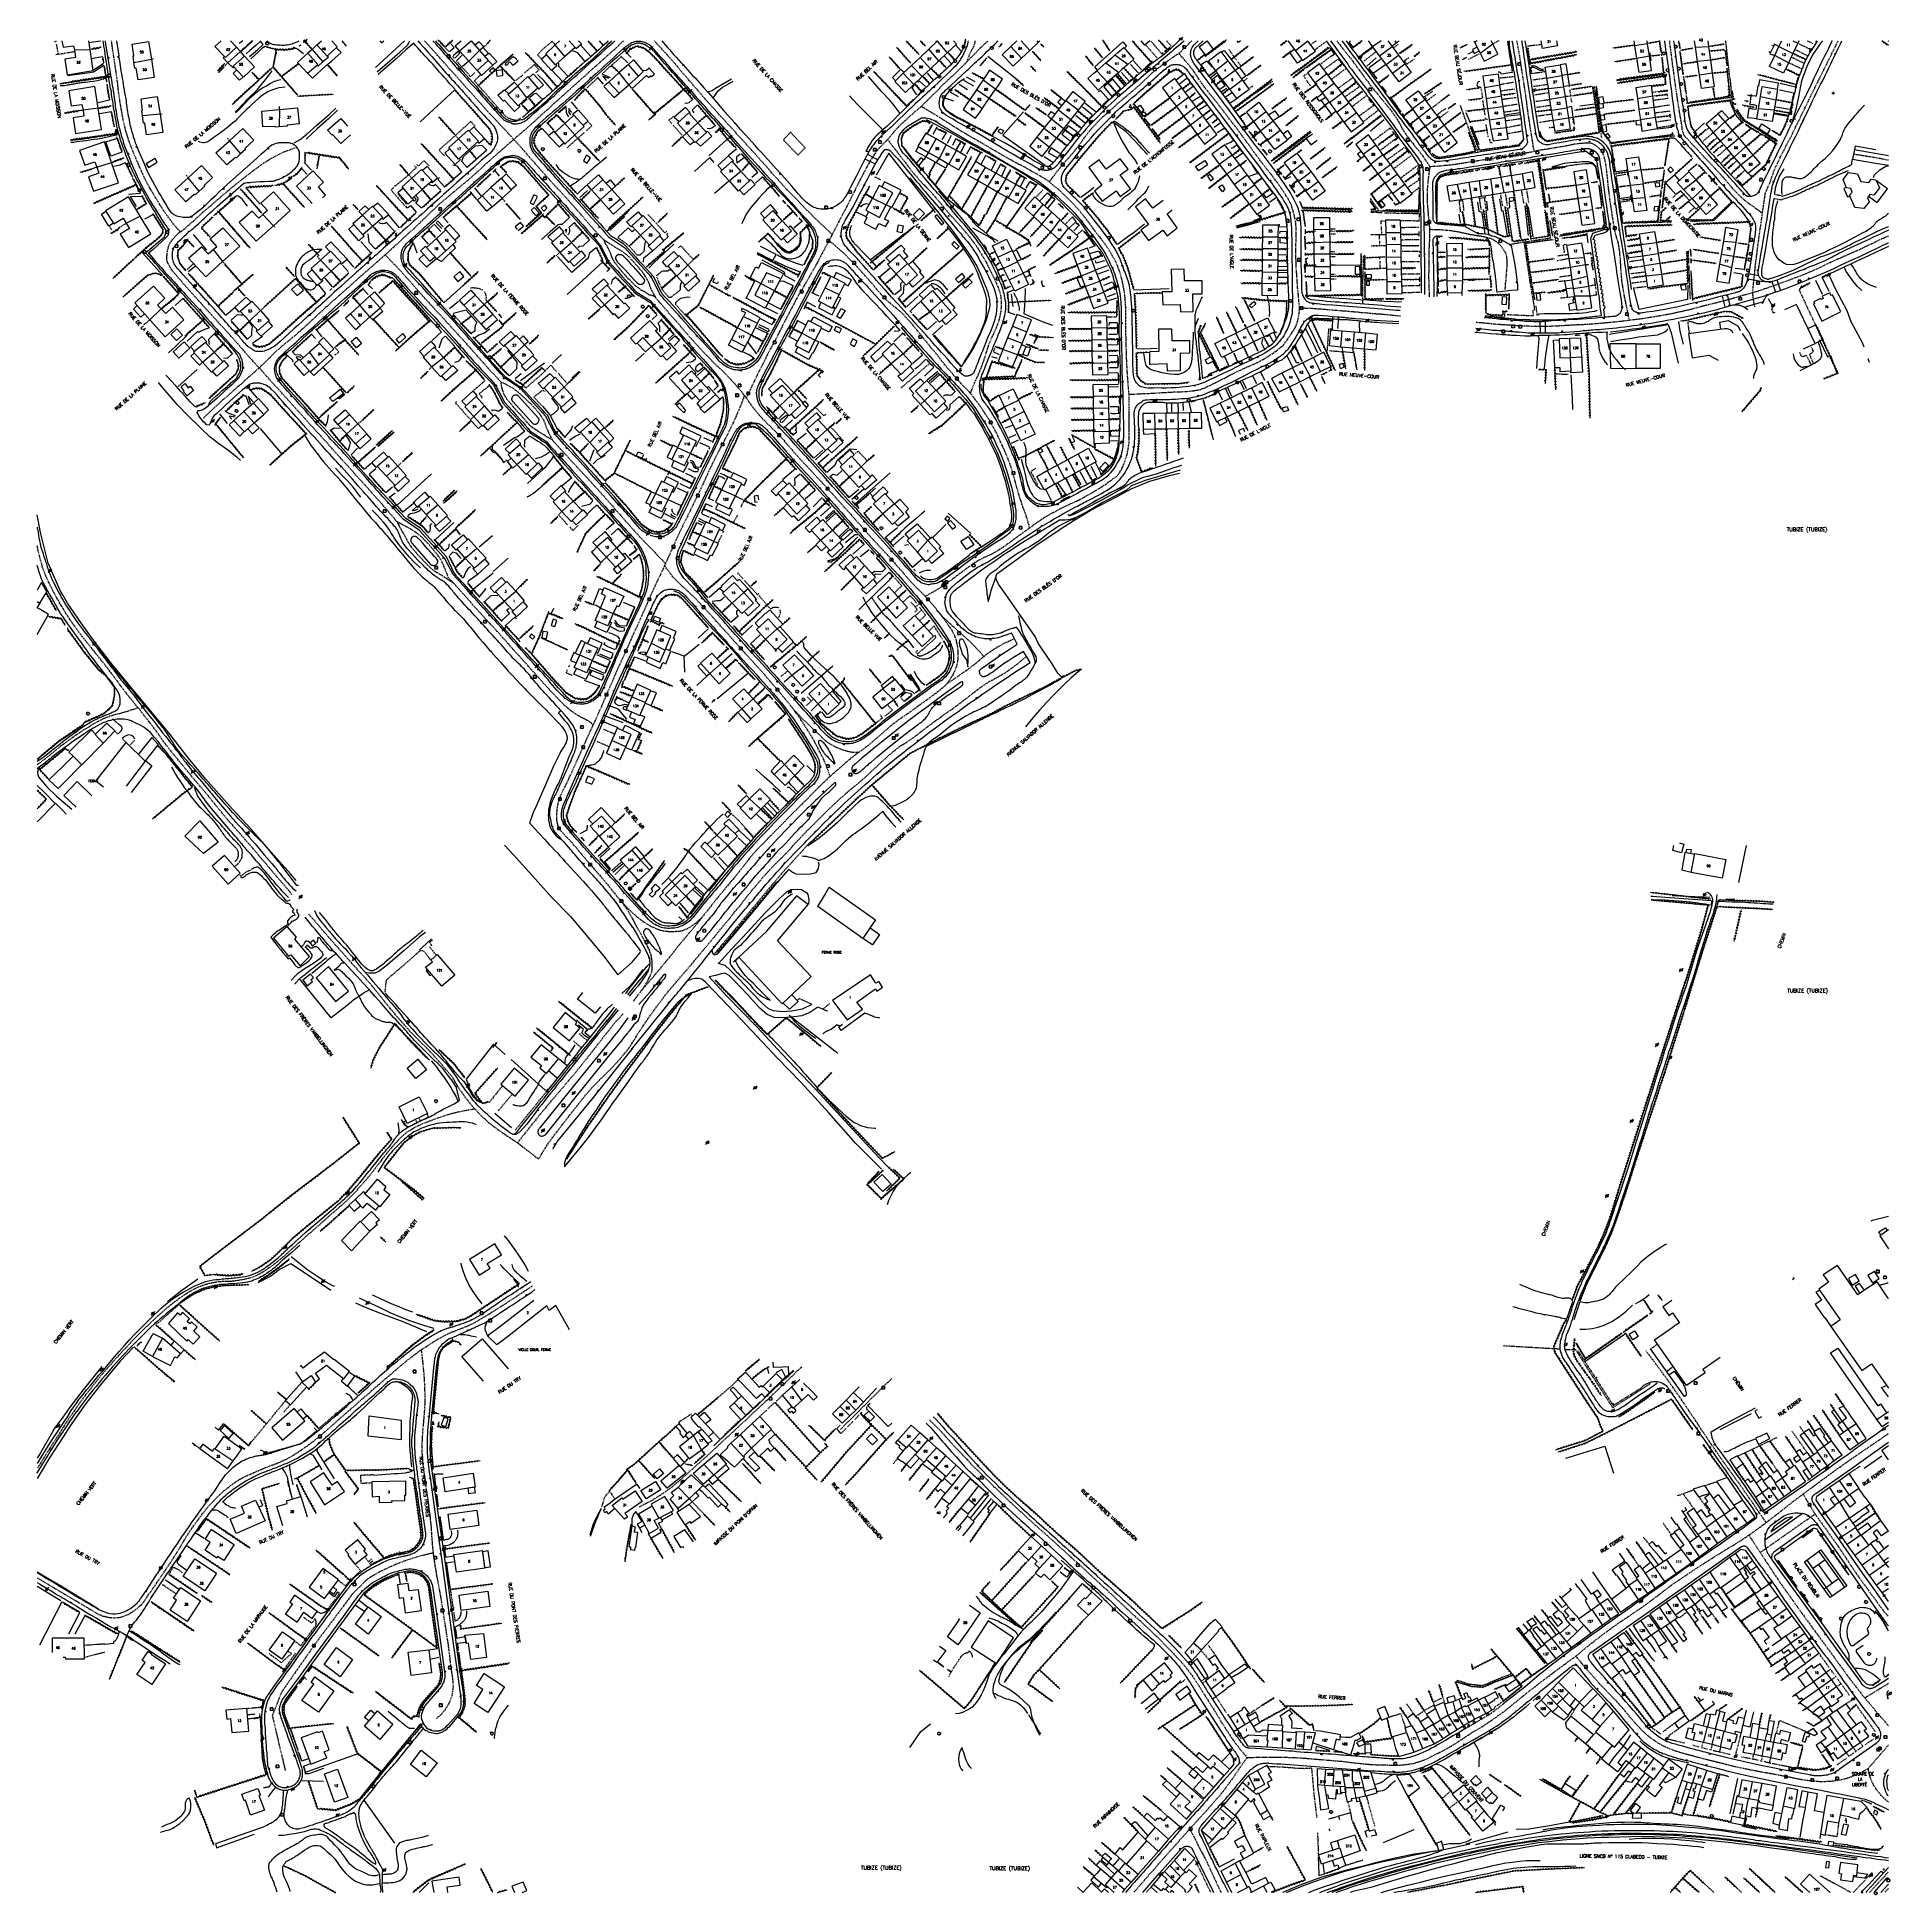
# Model space of a CAD drawing. Header units: millimetres. Extents: x 137000 to 138002, y 152999 to 154002.
import ezdxf
from ezdxf.enums import TextEntityAlignment as Align

# ---------------------------------------------------------------- set-up
doc = ezdxf.new("R2010")
doc.units = ezdxf.units.MM
doc.linetypes.add('DASHED', pattern=[0.75, 0.5, -0.25])
doc.layers.get('0').update_dxf_attribs({"linetype": 'CONTINUOUS'})
for name, color, linetype in [('W0001', 6, 'DASHED'), ('W0004', 5, 'CONTINUOUS'), ('W0006', 2, 'CONTINUOUS'), ('W0008', 7, 'CONTINUOUS'), ('W0014', 7, 'CONTINUOUS'), ('W0015', 2, 'CONTINUOUS'), ('W0017', 7, 'CONTINUOUS'), ('W0020', 2, 'CONTINUOUS'), ('W0070', 7, 'DASHED'), ('W0071', 7, 'CONTINUOUS'), ('W0101', 7, 'CONTINUOUS'), ('W0104', 1, 'CONTINUOUS'), ('W0105', 7, 'CONTINUOUS'), ('W0112', 1, 'DASHED'), ('W0120', 7, 'CONTINUOUS'), ('W0211', 2, 'CONTINUOUS'), ('W0214', 2, 'CONTINUOUS'), ('W0220', 5, 'DASHED'), ('W0300', 7, 'CONTINUOUS'), ('W0303', 7, 'CONTINUOUS'), ('W0310', 3, 'CONTINUOUS'), ('W0322', 7, 'CONTINUOUS'), ('W0323', 7, 'CONTINUOUS'), ('W0330', 7, 'CONTINUOUS'), ('W0333', 7, 'CONTINUOUS'), ('W0401', 7, 'CONTINUOUS'), ('W0420', 7, 'CONTINUOUS'), ('W0438', 7, 'CONTINUOUS'), ('W0439', 7, 'CONTINUOUS'), ('W0473', 7, 'CONTINUOUS'), ('W0510', 5, 'CONTINUOUS'), ('W0515', 5, 'CONTINUOUS'), ('W0700', 7, 'CONTINUOUS'), ('W0853', 7, 'CONTINUOUS'), ('W0980', 7, 'CONTINUOUS'), ('W0984', 7, 'CONTINUOUS'), ('W0989', 7, 'CONTINUOUS'), ('W0991', 7, 'CONTINUOUS'), ('W1102', 7, 'CONTINUOUS')]:
    doc.layers.add(name, color=color, linetype=linetype)
doc.styles.get("Standard").update_dxf_attribs({"font": 'romans.shx', "width": 0.85})

# ---------------------------------------------------------------- blocks, each defined once
blk = doc.blocks.new('T473')
for p, q in [((-0.166667, 0.166667), (0.166667, -0.166667)), ((-0.166667, -0.166667), (0.166667, 0.166667)), ((0.500001, 0.500001), (1.000002, 1.000002)), ((-1.000002, -1.000002), (-0.500001, -0.500001))]:
    blk.add_line(p, q)
blk.add_ellipse((0, 0), major_axis=(0.471405, 0.471405), ratio=1, start_param=5.4977871438, end_param=11.780972451)
blk = doc.blocks.new('T300')
for p, q in [((-0.8, 0.5), (-0.9, 0.3)), ((-0.9, 0.3), (-0.9, 0.2)), ((-0.9, 0.2), (-0.7, 0.1)), ((-0.7, 0.6), (-0.8, 0.5)), ((-0.8, -0.1), (-0.7, 0.1)), ((-0.6, 0.7), (-0.7, 0.6)), ((-0.7, 0.1), (-0.7, 0.1)), ((-0.5, 0.7), (-0.6, 0.7)), ((-0.3, 0.6), (-0.5, 0.7)), ((-0.3, 0.6), (-0.2, 0.7)), ((-0.2, 0.6), (-0.3, 0.6)), ((-0.2, 0.7), (-0.1, 0.8)), ((-0.1, 0.8), (0.1, 0.8)), ((0.1, 0.8), (0.2, 0.7)), ((0.2, 0.7), (0.3, 0.6)), ((0.3, 0.6), (0.4, 0.5)), ((0.5, 0.5), (0.3, 0.5)), ((0.4, 0.5), (0.4, 0.5)), ((0.6, 0.4), (0.5, 0.5)), ((0.6, 0.4), (0.7, 0.3)), ((0.7, 0.3), (0.7, 0.2)), ((0.7, 0.2), (0.7, 0.1)), ((0.7, 0.1), (0.7, -0.2)), ((-0.8, -0.2), (-0.8, -0.1)), ((-0.7, -0.3), (-0.8, -0.2)), ((-0.8, -0.2), (-0.8, -0.2)), ((-0.7, -0.4), (-0.7, -0.3)), ((-0.5, -0.5), (-0.7, -0.4)), ((-0.4, -0.5), (-0.5, -0.5)), ((-0.4, -0.5), (-0.3, -0.5)), ((-0.3, -0.5), (-0.3, -0.4)), ((-0.3, -0.6), (-0.3, -0.5)), ((-0.3, -0.5), (-0.3, -0.5)), ((-0.2, -0.7), (-0.3, -0.6)), ((-0.1, -0.8), (-0.2, -0.7)), ((0.1, -0.8), (-0.1, -0.8)), ((0.2, -0.7), (0.1, -0.8)), ((0.3, -0.5), (0.2, -0.5)), ((0.3, -0.6), (0.2, -0.7)), ((0.2, -0.7), (0.2, -0.7)), ((0.5, -0.4), (0.3, -0.5)), ((0.3, -0.5), (0.3, -0.6)), ((0.3, -0.5), (0.3, -0.5)), ((0.6, -0.3), (0.5, -0.4)), ((0.7, -0.2), (0.6, -0.3)), ((0.6, -0.3), (0.6, -0.3))]:
    blk.add_line(p, q)
blk = doc.blocks.new('T401')
for p, q in [((-0.3, 0.3), (0, 0.3)), ((-0.3, -0.25), (-0.3, 0.3)), ((-0.3, 0.15), (0, 0.15)), ((-0.3, 0), (0, 0)), ((0, 0.3), (0, -0.25)), ((-0.3, -0.15), (0, -0.15)), ((-0.3, -0.25), (-0.3, -0.3)), ((-0.3, -0.3), (0, -0.3)), ((0, -0.3), (0, -0.25))]:
    blk.add_line(p, q)
blk = doc.blocks.new('T420')
for p, q in [((0.7, 0.7), (-0.8, 0.7)), ((-0.8, 0.7), (-0.8, -0.8)), ((0.7, 0.7), (0.7, -0.8)), ((0.7, -0.8), (-0.8, -0.8))]:
    blk.add_line(p, q)
blk.add_ellipse((0, 0), major_axis=(-0.53, 0.53), ratio=1, start_param=3.926991, end_param=10.210176)
blk = doc.blocks.new('T438')
for p, q in [((-0.4, 0.2), (0.4, 0.2)), ((-0.4, -0.2), (-0.4, 0.2)), ((0.15, 1.1), (-0.3, 1.1)), ((-0.3, 1.1), (-0.3, 0.5)), ((-0.3, 0.5), (0.15, 0.5)), ((0.3, 0.65), (0.3, 0.95)), ((0.4, 0.2), (0.4, -0.2))]:
    blk.add_line(p, q)
at = {"flags": 128}
for points in [[(-0.4, -0.2), (0.4, 0.2)], [(0.4, -0.2), (-0.4, -0.2)]]:
    blk.add_lwpolyline(points, dxfattribs=at)
for centre, major_axis, start_param, end_param in [((0.15, 0.95), (0.106, -0.106), 0.7853982, 2.3561945), ((0.15, 0.65), (0.106, 0.106), 3.9269908, 5.4977871)]:
    blk.add_ellipse(centre, major_axis=major_axis, ratio=1, start_param=start_param, end_param=end_param)
blk = doc.blocks.new('T853')
for p, q in [((-0.75, 0), (0.75, 0)), ((0, 0.75), (0, -0.75))]:
    blk.add_line(p, q)
blk.add_ellipse((0, 0), major_axis=(-0.265, 0.265), ratio=1, start_param=3.9269908, end_param=10.2101761)
blk = doc.blocks.new('t310o')
at = {"color": 0, "linetype": 'Continuous'}
for centre, start, end in [((-0.5, 0.4), 216.8699, 323.1304), ((0.5, -0.4), 36.8699, 143.1303)]:
    blk.add_arc(centre, 0.625, start, end, dxfattribs=at)
blk = doc.blocks.new('t323o')
at = {"color": 0, "linetype": 'Continuous'}
for radius in [0.25, 0.15]:
    blk.add_circle((0, 0), radius, dxfattribs=at)
blk = doc.blocks.new('t322o')
at = {"color": 0, "linetype": 'Continuous'}
for radius in [0.25, 0.15]:
    blk.add_circle((0, 0), radius, dxfattribs=at)
blk = doc.blocks.new('t220o')
at = {"color": 0, "linetype": 'Continuous'}
for p, q in [((-0.25, 0.25), (0.25, 0.25)), ((-0.25, -0.25), (0.25, -0.25))]:
    blk.add_line(p, q, dxfattribs=at)

msp = doc.modelspace()

# ---------------------------------------------------------------- linework, layer by layer
at = {"layer": 'W0001'}
for points in [[(137077.5, 153896.6), (137075.5, 153898.8), (137073.6, 153901.1), (137071.8, 153903.5), (137070, 153905.9), (137068.4, 153908.3), (137066.8, 153910.7), (137065.3, 153913.2), (137063.8, 153915.6), (137062.5, 153917.8), (137061.2, 153920), (137060, 153922.2), (137058.8, 153924.4), (137057.6, 153926.7), (137056.6, 153929.1), (137055.5, 153931.5), (137054.5, 153933.8), (137053.4, 153936.5), (137052.2, 153939.2), (137051.1, 153941.9), (137050.1, 153944.6), (137049.3, 153946.8), (137048.6, 153949.1), (137047.9, 153951.4), (137047.3, 153953.7), (137046.6, 153956.6), (137046.1, 153959.5), (137045.6, 153962.4), (137045.1, 153965.3), (137044.7, 153967.5), (137044.4, 153969.7), (137044.1, 153971.9), (137043.8, 153974.1), (137043.6, 153976.3), (137043.3, 153978.5), (137043, 153980.7), (137042.7, 153982.9), (137042, 153987.5), (137041.3, 153992.2), (137040.6, 153996.8), (137040.2, 154000)], [(137257.5, 153946.8), (137255.9, 153948.6), (137254.3, 153950.3), (137252.7, 153952.1), (137251, 153953.8), (137249.4, 153955.5), (137247.7, 153957.3), (137246.1, 153959), (137244.4, 153960.8), (137241.8, 153963.7), (137239.1, 153966.7), (137236.4, 153969.7), (137233.8, 153972.7), (137231.4, 153975.3), (137229, 153978), (137226.6, 153980.7), (137224.2, 153983.4), (137222.6, 153985.1), (137221, 153986.9), (137219.5, 153988.7), (137217.9, 153990.4), (137216.3, 153992.2), (137214.8, 153993.9), (137213.2, 153995.7), (137211.6, 153997.5), (137210.5, 153998.7), (137209.4, 153999.9), (137209.3, 154000)], [(137257.5, 153946.8), (137258.8, 153948), (137260.2, 153949.1), (137261.5, 153950.2), (137262.8, 153951.4), (137264.1, 153952.5), (137265.4, 153953.7), (137266.7, 153954.8), (137268, 153956), (137270, 153957.7), (137271.9, 153959.5), (137273.8, 153961.3), (137275.8, 153963), (137277.7, 153964.8), (137279.7, 153966.6), (137281.6, 153968.3), (137283.6, 153970.1), (137285.1, 153971.4), (137286.6, 153972.8), (137288.1, 153974.2), (137289.7, 153975.6), (137291.2, 153976.9), (137292.7, 153978.3), (137294.3, 153979.7), (137295.8, 153981), (137297.8, 153982.9), (137299.8, 153984.7), (137301.9, 153986.5), (137303.9, 153988.3), (137305.9, 153990.1), (137307.9, 153991.9), (137309.9, 153993.7), (137312, 153995.5), (137314.3, 153997.7), (137316.6, 153999.9), (137316.8, 154000)], [(137429.5, 153895.5), (137428, 153896.9), (137426.6, 153898.2), (137425.1, 153899.6), (137423.7, 153900.9), (137421.4, 153903.1), (137419.1, 153905.4), (137416.9, 153907.6), (137414.6, 153909.9), (137411.4, 153913.2), (137408.2, 153916.5), (137405, 153919.8), (137401.9, 153923.1), (137399.9, 153925.3), (137397.9, 153927.5), (137396, 153929.7), (137394.1, 153931.9), (137392.1, 153934.1), (137390.2, 153936.3), (137388.3, 153938.4), (137386.3, 153940.6), (137382.8, 153944.5), (137379.2, 153948.4), (137375.7, 153952.3), (137372.1, 153956.2), (137369.1, 153959.4), (137366.2, 153962.7), (137363.2, 153966), (137360.3, 153969.3), (137357.6, 153972.4), (137354.9, 153975.6), (137352.2, 153978.7), (137349.5, 153981.8), (137348.2, 153983.3), (137347, 153984.8), (137345.7, 153986.3), (137344.5, 153987.8), (137343.2, 153989.2), (137341.9, 153990.7), (137340.6, 153992.2), (137339.3, 153993.6), (137336.2, 153997), (137333.4, 154000)], [(137502, 153988.5), (137504.5, 153991.1), (137507, 153993.6), (137509.5, 153996.2), (137512.1, 153998.6), (137513.3, 153999.7), (137513.6, 154000)], [(137506.6, 154000), (137506.5, 153999.1), (137506.2, 153998.1), (137505.9, 153997.1), (137505.8, 153996.7), (137505.6, 153996.4), (137505.4, 153996.1), (137505.2, 153995.8), (137505, 153995.5), (137504.8, 153995.2), (137504.6, 153994.9), (137504.5, 153994.6), (137503.8, 153993.1), (137503.2, 153991.6), (137502.6, 153990), (137502.1, 153988.5)], [(137617, 153993.4), (137613.8, 153991.3), (137610.8, 153989.2), (137607.8, 153987), (137604.9, 153984.7), (137603.5, 153983.6), (137602.2, 153982.5), (137600.9, 153981.3), (137599.7, 153980.1), (137598.4, 153978.9), (137597.1, 153977.7), (137595.8, 153976.5), (137594.5, 153975.3), (137593, 153974), (137591.4, 153972.6), (137589.8, 153971.3), (137588.3, 153970), (137586.7, 153968.7), (137585.1, 153967.3), (137583.5, 153966), (137582, 153964.6), (137578.9, 153961.7), (137575.7, 153958.9), (137572.7, 153955.9), (137569.8, 153952.8), (137568.6, 153951.5), (137567.6, 153950.1), (137566.5, 153948.8), (137565.5, 153947.4), (137564.5, 153946), (137563.5, 153944.6), (137562.4, 153943.2), (137561.4, 153941.9), (137560.3, 153940.5), (137559.2, 153939.2), (137558, 153937.8), (137556.9, 153936.5), (137555.7, 153935.2), (137554.6, 153933.9), (137553.5, 153932.5), (137552.4, 153931.2), (137550.9, 153929.4), (137549.5, 153927.6), (137548.1, 153925.8), (137546.8, 153923.9)], [(137616.7, 153993.1), (137619.5, 153996), (137622.4, 153998.7), (137623.7, 154000)], [(137702.1, 154000), (137703.7, 153998), (137705.4, 153995.7), (137707.2, 153993.5), (137709, 153991.2), (137710.7, 153989), (137711.9, 153987.4), (137713.1, 153985.7), (137714.3, 153984.1), (137715.5, 153982.5), (137716.7, 153980.8), (137717.9, 153979.2), (137719.1, 153977.6), (137720.3, 153976), (137722, 153973.8), (137723.8, 153971.7), (137725.5, 153969.5), (137727.3, 153967.4), (137729, 153965.3), (137730.8, 153963.2), (137732.4, 153961), (137734, 153958.7), (137734.7, 153957.7), (137735.3, 153956.6), (137735.9, 153955.5), (137736.5, 153954.4), (137737.1, 153953.3), (137737.7, 153952.2), (137738.3, 153951.1), (137739, 153950.1), (137739.9, 153948.7), (137741, 153947.4), (137742, 153946), (137743.1, 153944.7), (137744.1, 153943.4), (137745.2, 153942.1), (137746.2, 153940.8), (137747.3, 153939.4), (137748.6, 153937.7), (137749.8, 153935.8), (137751.1, 153934), (137752.3, 153932.2)], [(137808.7, 153940.4), (137808, 153944.4), (137807.4, 153948.4), (137806.7, 153952.5), (137806.1, 153956.5), (137805.8, 153958.5), (137805.5, 153960.6), (137805.2, 153962.6), (137804.9, 153964.6), (137804.7, 153966.7), (137804.4, 153968.7), (137804.1, 153970.8), (137803.8, 153972.8), (137803.2, 153976.7), (137802.6, 153980.5), (137802, 153984.4), (137801.4, 153988.2), (137801, 153991.1), (137800.5, 153994), (137800, 153996.9), (137799.4, 153999.8), (137799.4, 154000)], [(137881.7, 154000), (137881.7, 153999.6), (137882, 153997.1), (137882.4, 153994.7), (137882.7, 153992.2), (137883, 153989.8), (137883.3, 153987.3), (137884, 153982.5), (137884.6, 153977.7), (137885.3, 153972.9), (137886, 153968.1), (137886.5, 153965), (137887, 153961.9), (137887.5, 153958.8), (137888.1, 153955.7), (137888.3, 153954.1), (137888.5, 153952.4), (137888.9, 153950.8), (137889.5, 153949.2), (137889.8, 153948.7), (137890.2, 153948.2), (137890.7, 153947.8), (137891.1, 153947.4), (137892.5, 153945.9), (137893.9, 153944.4), (137895.3, 153942.9), (137896.7, 153941.4), (137898.3, 153939.7), (137899.9, 153938), (137901.5, 153936.3), (137903, 153934.7), (137904.6, 153933), (137906.2, 153931.3), (137907.8, 153929.6), (137909.4, 153927.9), (137910.6, 153926.5), (137911.8, 153925.1), (137913, 153923.7), (137914.2, 153922.3), (137915.4, 153920.9), (137916.6, 153919.5), (137917.9, 153918.1), (137919.2, 153916.8), (137920.6, 153915.4), (137922.2, 153914.1), (137923.8, 153912.8), (137925.5, 153911.6), (137927.1, 153910.5), (137928.8, 153909.3), (137930.4, 153908.1), (137932, 153906.9)], [(137932, 153906.9), (137932.4, 153909.7), (137932.8, 153912.4), (137933.2, 153915.2), (137933.6, 153917.9), (137936, 153923.4), (137936.3, 153924.3), (137936.6, 153925.1), (137936.8, 153925.9), (137937.1, 153926.7), (137937.4, 153927.5), (137937.7, 153928.4), (137938, 153929.2), (137938.3, 153930), (137939.5, 153932.7), (137940.8, 153935.4), (137942.1, 153938.1), (137943.5, 153940.7), (137944.8, 153943.4), (137946.2, 153946), (137947.6, 153948.7), (137948.9, 153951.4), (137951.3, 153956.2), (137953.6, 153961), (137956, 153965.8), (137958.3, 153970.7), (137963.5, 153981.1), (137968.7, 153991.5), (137972.9, 154000)], [(137477.6, 153964.6), (137480.7, 153967.7), (137483.8, 153970.8), (137487, 153973.9), (137490.1, 153977), (137491.2, 153978), (137492.3, 153979.1), (137493.4, 153980.2), (137494.6, 153981.2), (137495.7, 153982.3), (137496.8, 153983.3), (137497.9, 153984.4), (137499, 153985.5), (137499.8, 153986.2), (137500.5, 153987), (137501.3, 153987.7), (137502, 153988.5)], [(137682, 153855.7), (137681.6, 153859.3), (137681.3, 153862.9), (137680.9, 153866.5), (137680.7, 153870.1), (137680.4, 153874.2), (137680.1, 153878.3), (137680, 153882.5), (137679.9, 153886.6), (137679.9, 153887.6), (137679.9, 153888.5), (137680, 153889.5), (137680, 153890.5), (137680.1, 153891.5), (137680.1, 153892.5), (137680.1, 153893.5), (137680.1, 153894.5), (137680.1, 153896.4), (137680.1, 153898.3), (137680, 153900.3), (137679.8, 153902.2), (137679.4, 153904.5), (137678.9, 153906.8), (137678.2, 153909), (137677.5, 153911.2), (137677.1, 153912.1), (137676.6, 153913), (137676.2, 153913.9), (137675.7, 153914.8), (137674.5, 153916.6), (137673.4, 153918.4), (137672.2, 153920.2), (137670.9, 153922), (137669.6, 153923.9), (137668.2, 153925.7), (137666.8, 153927.6), (137665.4, 153929.4), (137663.9, 153931.2), (137662.5, 153933), (137661.1, 153934.9), (137659.7, 153936.7), (137658.7, 153938.1), (137657.6, 153939.5), (137656.6, 153940.9), (137655.6, 153942.4), (137654.6, 153943.8), (137653.5, 153945.2), (137652.5, 153946.6), (137651.5, 153948), (137648.3, 153952.3), (137645, 153956.6), (137641.8, 153960.8), (137638.5, 153965.1), (137637.5, 153966.4), (137636.4, 153967.7), (137635.4, 153969), (137634.3, 153970.3), (137633.3, 153971.6), (137632.2, 153973), (137631.2, 153974.3), (137630.2, 153975.6), (137629.3, 153976.9), (137628.4, 153978.1), (137627.5, 153979.4), (137626.7, 153980.7), (137625.8, 153982), (137625, 153983.2), (137624.1, 153984.5), (137623.1, 153985.7), (137621.6, 153987.6), (137620, 153989.5), (137618.4, 153991.3), (137616.7, 153993.1)], [(137477.6, 153964.6), (137474.3, 153961.8), (137471, 153958.9), (137467.9, 153956), (137464.8, 153953), (137464.1, 153952.3), (137463.4, 153951.5), (137462.8, 153950.8), (137462.2, 153950.1), (137461.6, 153949.3), (137460.9, 153948.6), (137460.3, 153947.9), (137459.7, 153947.1)], [(137546.8, 153923.9), (137544.5, 153925.4), (137542.1, 153926.8), (137539.8, 153928.2), (137537.4, 153929.5), (137535.9, 153930.4), (137534.5, 153931.2), (137533, 153932), (137531.5, 153932.8), (137530, 153933.5), (137528.5, 153934.3), (137527.1, 153935.1), (137525.6, 153935.9), (137522.4, 153937.7), (137519.3, 153939.6), (137516.1, 153941.4), (137513, 153943.2), (137509.6, 153945.2), (137506.2, 153947.1), (137502.8, 153949.1), (137499.4, 153951.1), (137498.1, 153951.9), (137496.8, 153952.8), (137495.4, 153953.6), (137494.1, 153954.5), (137492.7, 153955.3), (137491.4, 153956.2), (137490.1, 153957), (137488.7, 153957.9), (137486, 153959.6), (137483.2, 153961.3), (137480.4, 153962.9), (137477.6, 153964.6)], [(137257.5, 153946.8), (137254.3, 153944), (137251, 153941.1), (137247.7, 153938.3), (137244.5, 153935.4), (137243.2, 153934.3), (137241.9, 153933.1), (137240.7, 153932), (137239.5, 153930.8), (137238.2, 153929.7), (137237, 153928.6), (137235.7, 153927.4), (137234.5, 153926.3), (137232.2, 153924.3), (137229.8, 153922.4), (137227.5, 153920.4), (137225.2, 153918.5), (137222.8, 153916.5), (137220.5, 153914.6), (137218.2, 153912.6), (137215.9, 153910.6), (137214.8, 153909.5), (137213.6, 153908.4), (137212.5, 153907.3), (137211.4, 153906.2), (137210.3, 153905.1), (137209.1, 153904), (137208, 153902.9), (137206.9, 153901.8), (137203.8, 153898.9), (137200.7, 153896.1), (137197.5, 153893.2), (137194.4, 153890.3), (137192.8, 153888.8), (137191.2, 153887.4), (137189.6, 153885.9), (137188, 153884.5)], [(137305.9, 153892.8), (137304.5, 153894.1), (137303.2, 153895.5), (137301.9, 153896.9), (137300.6, 153898.3), (137299.1, 153900), (137297.5, 153901.8), (137296, 153903.6), (137294.5, 153905.4), (137293, 153907.1), (137291.4, 153908.9), (137289.9, 153910.7), (137288.3, 153912.4), (137286.9, 153914), (137285.4, 153915.6), (137284, 153917.2), (137282.5, 153918.8), (137281, 153920.3), (137279.6, 153921.9), (137278.1, 153923.5), (137276.7, 153925.1), (137275.7, 153926.2), (137274.6, 153927.4), (137273.6, 153928.5), (137272.6, 153929.7), (137271.6, 153930.8), (137270.6, 153932), (137269.6, 153933.1), (137268.6, 153934.3), (137265.8, 153937.4), (137263.1, 153940.6), (137260.3, 153943.7), (137257.5, 153946.8)], [(137459.7, 153947.1), (137458.8, 153946.1), (137457.8, 153945.1), (137456.9, 153944.2), (137456, 153943.2), (137455, 153942.2), (137454.1, 153941.2), (137453.3, 153940.1), (137452.5, 153939), (137450.9, 153936.6), (137449.4, 153934.1), (137448, 153931.6), (137446.7, 153929), (137445.4, 153926.6), (137444.2, 153924.3), (137443, 153921.9), (137441.8, 153919.5), (137440.6, 153917.1), (137439.4, 153914.6), (137438.2, 153912.2), (137437, 153909.9), (137435.1, 153906.2), (137433.2, 153902.6), (137431.3, 153898.9), (137429.4, 153895.3), (137428.8, 153894.1), (137428.1, 153892.9), (137427.5, 153891.7), (137426.8, 153890.5)], [(137459.4, 153946.8), (137460.3, 153945.6), (137461.2, 153944.4), (137462.1, 153943.2), (137463.1, 153942), (137466.6, 153937.4), (137470.1, 153932.8), (137473.7, 153928.2), (137477.5, 153923.8), (137477.9, 153923.4), (137478.3, 153923), (137478.7, 153922.6), (137479.2, 153922.2), (137479.6, 153921.7), (137480, 153921.3), (137480.4, 153920.9), (137480.8, 153920.5), (137482.4, 153918.8), (137484, 153917), (137485.5, 153915.3), (137487, 153913.5), (137488.5, 153911.7), (137490, 153909.9), (137491.5, 153908.1), (137493, 153906.3), (137494.1, 153905.1), (137495.2, 153903.9), (137496.3, 153902.7), (137497.4, 153901.5), (137498.5, 153900.3), (137499.5, 153899), (137500.6, 153897.8), (137501.7, 153896.5), (137503.2, 153894.7), (137504.7, 153892.7), (137506.2, 153890.8), (137507.6, 153888.8), (137508.9, 153886.7), (137510.2, 153884.6), (137511.5, 153882.5), (137512.7, 153880.3), (137513.6, 153878.6), (137514.5, 153876.8), (137515.4, 153875), (137516.3, 153873.2), (137517.5, 153870.5), (137518.8, 153867.7), (137519.8, 153864.9), (137520.5, 153861.9), (137520.8, 153859.2), (137520.8, 153856.5), (137520.5, 153853.8), (137520, 153851.1), (137519.5, 153849), (137518.8, 153847), (137518.1, 153845), (137517.2, 153843.1), (137516.3, 153841.2), (137515.4, 153839.3), (137514.6, 153837.3), (137513.8, 153835.4), (137513.4, 153834), (137512.9, 153832.6), (137512.5, 153831.2), (137512.1, 153829.8), (137511.6, 153828.4), (137511.2, 153827), (137510.7, 153825.7), (137510.2, 153824.3), (137509.8, 153823.2), (137509.3, 153822.1), (137508.9, 153821), (137508.4, 153819.9), (137507.9, 153818.8), (137507.4, 153817.7), (137506.9, 153816.6), (137506.4, 153815.5), (137505.8, 153814.1), (137505.2, 153812.6), (137504.6, 153811.1), (137504, 153809.6)], [(137860.1, 153849.1), (137859.6, 153851.7), (137859.1, 153854.3), (137858.5, 153856.9), (137858, 153859.6), (137857.4, 153862.2), (137857, 153864.8), (137856.5, 153867.5), (137856.1, 153870.2), (137855.9, 153872.6), (137855.7, 153875), (137855.5, 153877.4), (137855.4, 153879.8), (137855.3, 153882.2), (137855, 153884.6), (137854.8, 153887), (137854.4, 153889.4), (137854.2, 153890.4), (137854, 153891.3), (137853.7, 153892.3), (137853.4, 153893.3), (137853.1, 153894.2), (137852.8, 153895.2), (137852.6, 153896.1), (137852.4, 153897.1), (137851.4, 153902.4), (137850.6, 153907.8), (137849.8, 153913.1), (137849.1, 153918.5), (137848.8, 153920.7), (137848.6, 153923), (137848.4, 153925.3), (137848.1, 153927.6), (137847.9, 153929.9), (137847.6, 153932.2), (137847.2, 153934.5), (137846.6, 153936.8), (137846.4, 153937.5), (137846.2, 153938.3), (137845.9, 153939), (137845.5, 153939.7), (137845.1, 153940.4), (137844.6, 153941.1), (137844, 153941.7), (137843.4, 153942.3), (137842.7, 153942.9), (137841.8, 153943.5), (137841, 153944.1), (137840, 153944.5), (137838.7, 153944.7), (137837.3, 153944.8), (137835.9, 153944.7), (137834.6, 153944.6), (137833.1, 153944.5), (137831.6, 153944.3), (137830.1, 153944.1), (137828.6, 153943.8), (137827.2, 153943.5), (137825.7, 153943.2), (137824.2, 153942.9), (137822.8, 153942.7), (137819.2, 153942.1), (137815.7, 153941.5), (137812.2, 153941), (137808.7, 153940.4)], [(137079.5, 153898.4), (137084.4, 153902.7), (137089.2, 153907.1), (137094.1, 153911.3), (137099, 153915.6), (137102.7, 153918.7), (137106.4, 153921.8), (137110.2, 153924.8), (137114, 153927.8), (137117.3, 153930.3), (137120.6, 153932.8), (137124, 153935.1), (137127.6, 153937.2), (137130.4, 153938.7), (137133.3, 153940), (137136.3, 153941.2), (137139.3, 153942.3)], [(137752.3, 153932.2), (137756.3, 153932.4), (137760.4, 153932.8), (137764.5, 153933.2), (137768.5, 153933.8), (137791.5, 153937.5), (137792.1, 153937.5), (137792.6, 153937.5), (137793.2, 153937.6), (137793.7, 153937.7), (137794.3, 153937.8), (137794.8, 153937.9), (137795.4, 153938), (137795.9, 153938), (137808.7, 153940.4)], [(138000, 153935.5), (137996.8, 153936.2), (137991.7, 153937.1), (137986.6, 153937.9), (137981.4, 153938.7)], [(137546.8, 153923.9), (137547.6, 153923.2), (137548.5, 153922.4), (137549.3, 153921.7), (137550.2, 153921), (137551.1, 153920.3), (137552, 153919.6), (137552.8, 153918.8), (137553.6, 153918), (137556.3, 153915.4), (137558.9, 153912.7), (137561.5, 153910), (137564, 153907.2), (137565, 153905.9), (137566, 153904.7), (137566.9, 153903.4), (137567.9, 153902.1), (137568.8, 153900.9), (137569.7, 153899.6), (137570.6, 153898.3), (137571.6, 153897), (137572.3, 153896.1), (137573.1, 153895.1), (137573.9, 153894.1), (137574.6, 153893.2), (137575.4, 153892.2), (137576.1, 153891.3), (137576.8, 153890.3), (137577.5, 153889.3), (137579.2, 153886.6), (137580.8, 153883.9), (137582.3, 153881.2), (137583.6, 153878.3), (137584.6, 153875.5), (137585.4, 153872.7), (137586.1, 153869.9), (137586.7, 153867), (137587.2, 153864.2), (137587.5, 153861.4), (137587.7, 153858.6), (137587.9, 153855.7), (137588, 153853.9), (137588, 153852.1), (137588, 153850.3), (137588, 153848.5), (137588, 153846.7), (137588, 153844.9), (137588, 153843.1), (137588, 153841.3), (137588.1, 153837.3), (137588.2, 153833.2), (137588.3, 153829.2), (137588.5, 153825.2), (137588.7, 153821.2), (137589, 153817.1), (137589.3, 153813.1), (137589.7, 153809.1)], [(137752.3, 153932.2), (137751.7, 153927.9), (137751.2, 153923.6), (137750.9, 153919.3), (137750.8, 153914.9), (137750.9, 153912.6), (137751.1, 153910.2), (137751.3, 153907.9), (137751.5, 153905.6), (137751.6, 153904.7), (137751.7, 153903.7), (137751.8, 153902.8), (137751.9, 153901.9), (137752, 153901), (137752, 153900.1), (137752.1, 153899.2), (137752.1, 153898.3)], [(137926.7, 153864), (137927, 153867.1), (137927.3, 153870.2), (137927.7, 153873.4), (137928, 153876.5), (137928.3, 153879.6), (137928.7, 153882.8), (137929.1, 153885.9), (137929.5, 153889), (137929.8, 153891.3), (137930.1, 153893.5), (137930.4, 153895.7), (137930.7, 153898), (137931.1, 153900.2), (137931.4, 153902.4), (137931.7, 153904.7), (137932, 153906.9)], [(137119.9, 153823.4), (137117.9, 153825.6), (137116, 153827.8), (137114, 153829.9), (137112.1, 153832.1), (137111.2, 153833.2), (137110.2, 153834.3), (137109.3, 153835.3), (137108.4, 153836.4), (137107.4, 153837.5), (137106.5, 153838.5), (137105.6, 153839.6), (137104.6, 153840.6), (137103.5, 153841.9), (137102.4, 153843.1), (137101.3, 153844.3), (137100.2, 153845.5), (137099, 153846.7), (137097.9, 153847.9), (137096.8, 153849.1), (137095.7, 153850.3), (137094.8, 153851.3), (137093.9, 153852.3), (137093, 153853.3), (137092, 153854.4), (137091.1, 153855.4), (137090.2, 153856.4), (137089.3, 153857.4), (137088.4, 153858.5), (137087.6, 153859.3), (137086.8, 153860.2), (137086, 153861.1), (137085.2, 153862), (137084.4, 153862.9), (137083.6, 153863.8), (137082.8, 153864.7), (137082, 153865.6), (137080.4, 153867.3), (137078.9, 153869), (137077.4, 153870.8), (137075.9, 153872.5), (137074.8, 153873.8), (137073.7, 153875.1), (137072.7, 153876.4), (137071.8, 153877.8), (137071.3, 153878.7), (137070.8, 153879.6), (137070.4, 153880.5), (137070.1, 153881.5), (137070.1, 153882), (137070, 153882.5), (137070, 153883), (137070.1, 153883.4), (137070.1, 153883.9), (137070.2, 153884.4), (137070.2, 153884.8), (137070.3, 153885.3), (137070.4, 153886.2), (137070.5, 153887), (137070.7, 153887.9), (137070.9, 153888.8), (137071.3, 153889.8), (137071.8, 153890.8), (137072.4, 153891.7), (137073, 153892.6), (137074.5, 153894.3), (137076, 153895.8), (137077.7, 153897.1), (137079.5, 153898.4)], [(137752.1, 153898.3), (137752.1, 153896.4), (137752.1, 153894.5), (137752.1, 153892.6), (137752, 153890.8), (137751.9, 153888.9), (137751.8, 153887), (137751.8, 153885.2), (137751.7, 153883.3), (137751.7, 153881.9), (137751.7, 153880.5), (137751.7, 153879.1), (137751.7, 153877.7), (137751.7, 153876.3), (137751.7, 153874.9), (137751.6, 153873.5), (137751.6, 153873.5), (137751.6, 153873.5), (137751.6, 153873.5), (137752, 153861.8)], [(137752.1, 153898.3), (137753.5, 153898.2), (137754.8, 153898.2), (137756.1, 153898.1), (137757.5, 153898.1), (137758.9, 153898), (137760.4, 153897.9), (137761.8, 153897.8), (137763.3, 153897.6), (137764.4, 153897.5), (137765.5, 153897.3), (137766.7, 153897.1), (137767.8, 153896.9), (137768.7, 153896.7), (137769.6, 153896.5), (137770.5, 153896.3), (137771.4, 153896.1), (137772.3, 153895.9), (137773.2, 153895.7), (137774.1, 153895.5), (137775, 153895.4), (137775.9, 153895.2), (137776.8, 153895.1), (137777.7, 153894.9), (137778.6, 153894.8), (137779.5, 153894.7), (137780.4, 153894.5), (137781.3, 153894.3), (137782.2, 153894.1), (137783.6, 153893.7), (137785, 153893.4), (137786.3, 153892.8), (137787.5, 153892.1), (137789.3, 153890.7), (137790.8, 153889.1), (137792.1, 153887.3), (137793.2, 153885.4), (137793.5, 153884.5), (137793.7, 153883.5), (137793.8, 153882.6), (137793.9, 153881.6), (137793.9, 153879.4), (137793.8, 153877.1), (137793.6, 153874.8), (137793.4, 153872.5), (137793.3, 153870.8), (137793.1, 153869.1), (137793, 153867.3), (137792.8, 153865.6)], [(137926.7, 153864), (137930.7, 153865.3), (137934.7, 153866.7), (137938.7, 153868), (137942.6, 153869.5), (137946.1, 153870.7), (137949.5, 153872), (137953, 153873.3), (137956.4, 153874.7), (137958.2, 153875.5), (137960.1, 153876.3), (137961.9, 153877.1), (137963.7, 153878), (137965.5, 153878.9), (137967.3, 153879.7), (137969.1, 153880.6), (137970.9, 153881.4), (137972.6, 153882.2), (137974.3, 153882.9), (137976, 153883.7), (137977.7, 153884.4), (137979.4, 153885.2), (137981.1, 153885.9), (137982.8, 153886.7), (137984.5, 153887.4), (137986, 153888.1), (137987.6, 153888.9), (137989.1, 153889.6), (137990.6, 153890.3), (137992.1, 153891), (137993.6, 153891.8), (137995.2, 153892.5), (137996.7, 153893.2), (137997.8, 153893.7), (137998.9, 153894.2), (138000, 153894.6)], [(137188, 153884.5), (137186.5, 153883.1), (137184.9, 153881.7), (137183.4, 153880.4), (137181.9, 153879), (137180.3, 153877.7), (137178.8, 153876.3), (137177.2, 153875), (137175.7, 153873.6), (137172.7, 153871), (137169.8, 153868.4), (137166.9, 153865.8), (137164, 153863.2), (137161.3, 153860.9), (137158.6, 153858.5), (137156, 153856.1), (137153.3, 153853.7), (137151.7, 153852.2), (137150.2, 153850.8), (137148.6, 153849.3), (137147.1, 153847.9), (137145.6, 153846.4), (137144, 153845), (137142.4, 153843.6), (137140.8, 153842.2), (137139.6, 153841), (137138.2, 153840), (137136.9, 153838.9), (137135.6, 153837.8), (137134.2, 153836.7), (137132.9, 153835.7), (137131.6, 153834.6), (137130.3, 153833.4), (137129.2, 153832.4), (137128, 153831.3), (137126.9, 153830.2), (137125.8, 153829), (137124.6, 153827.9), (137123.5, 153826.8), (137122.4, 153825.7), (137121.2, 153824.6)], [(137188, 153884.5), (137190.4, 153882), (137192.7, 153879.5), (137195.1, 153877.1), (137197.4, 153874.6), (137198.9, 153872.8), (137200.5, 153871.1), (137202.1, 153869.3), (137203.6, 153867.5), (137205.2, 153865.8), (137206.8, 153864), (137208.3, 153862.2), (137209.9, 153860.5), (137211.4, 153858.8), (137212.9, 153857.2), (137214.4, 153855.5), (137215.9, 153853.9), (137217.5, 153852.2), (137219, 153850.6), (137220.5, 153848.9), (137222, 153847.3), (137224.6, 153844.5), (137227.1, 153841.7), (137229.7, 153838.9), (137232.2, 153836.1), (137233.3, 153834.9), (137234.3, 153833.7), (137235.4, 153832.5), (137236.5, 153831.3), (137237.5, 153830), (137238.6, 153828.8), (137239.7, 153827.6), (137240.8, 153826.4), (137243.2, 153823.7), (137245.6, 153821), (137248.1, 153818.4), (137250.6, 153815.7)], [(137305.9, 153892.8), (137306.3, 153892), (137306.7, 153891.1), (137307.1, 153890.3), (137307.6, 153889.5), (137308, 153888.7), (137308.5, 153887.9), (137308.9, 153887), (137309.3, 153886.2), (137309.7, 153885.1), (137310.1, 153883.9), (137310.5, 153882.8), (137311.1, 153881.7), (137311.9, 153880.4), (137312.9, 153879.2), (137313.8, 153878), (137314.8, 153876.8), (137316.1, 153875.2), (137317.5, 153873.7), (137318.8, 153872.1), (137320.3, 153870.7), (137321.3, 153869.6), (137322.4, 153868.6), (137323.6, 153867.5), (137324.8, 153866.6), (137325.4, 153866.2), (137326, 153865.7), (137326.7, 153865.3), (137327.3, 153865), (137328, 153864.6), (137328.6, 153864.2), (137329.3, 153863.8), (137329.9, 153863.4), (137330.3, 153863.1), (137330.8, 153862.9), (137331.3, 153862.8), (137331.8, 153862.7), (137332.3, 153862.5), (137332.8, 153862.4), (137333.3, 153862.1), (137333.7, 153861.8)], [(137334.6, 153860.7), (137333.8, 153862.1), (137333, 153863.5), (137332.2, 153864.9), (137331.5, 153866.4), (137331.3, 153866.8), (137331.2, 153867.2), (137331, 153867.7), (137330.9, 153868.1), (137330.7, 153868.5), (137330.6, 153869), (137330.4, 153869.4), (137330.3, 153869.8), (137329.7, 153870.8), (137329.2, 153871.8), (137328.6, 153872.8), (137328, 153873.7), (137326.9, 153875.2), (137325.7, 153876.6), (137324.6, 153877.9), (137323.4, 153879.3), (137322.2, 153880.7), (137320.9, 153882), (137319.7, 153883.4), (137318.3, 153884.6), (137317.6, 153885.1), (137316.9, 153885.6), (137316.2, 153886.1), (137315.5, 153886.6), (137314.7, 153887), (137314, 153887.5), (137313.3, 153887.9), (137312.5, 153888.4), (137310.9, 153889.5), (137309.2, 153890.5), (137307.5, 153891.6), (137305.9, 153892.8)], [(137427.1, 153891), (137424.9, 153886.8), (137422.7, 153882.7), (137420.5, 153878.6), (137418.2, 153874.5), (137417.2, 153872.8), (137416.2, 153871), (137415.2, 153869.3), (137414.2, 153867.5), (137413.2, 153865.8), (137412.1, 153864), (137411.1, 153862.3), (137410.1, 153860.5), (137408.9, 153858.1), (137407.6, 153855.8), (137406.4, 153853.4), (137405.1, 153851), (137403.9, 153848.6), (137402.7, 153846.2), (137401.5, 153843.8), (137400.2, 153841.4), (137399.3, 153839.5), (137398.3, 153837.6), (137397.2, 153835.7), (137396.2, 153833.8), (137395.2, 153831.9), (137394.2, 153830), (137393.3, 153828), (137392.3, 153826.1), (137389.9, 153821.4), (137387.6, 153816.7), (137385.3, 153811.9), (137383.1, 153807.1)], [(137504.1, 153809.8), (137502.5, 153811.4), (137500.8, 153813.1), (137499.2, 153814.8), (137497.7, 153816.5), (137495.8, 153818.6), (137494, 153820.8), (137492.1, 153822.9), (137490.3, 153825.1), (137488.5, 153827.4), (137486.8, 153829.6), (137485, 153831.8), (137483.2, 153833.9), (137479.4, 153838.6), (137475.7, 153843.3), (137471.9, 153847.9), (137467.8, 153852.4), (137466.7, 153853.4), (137465.6, 153854.4), (137464.4, 153855.4), (137463.2, 153856.3), (137462, 153857.3), (137460.9, 153858.2), (137459.7, 153859.2), (137458.6, 153860.2), (137457.3, 153861.6), (137456, 153863.1), (137454.7, 153864.5), (137453.4, 153866), (137452.2, 153867.5), (137451, 153869), (137449.7, 153870.5), (137448.4, 153871.9), (137445.6, 153875), (137442.8, 153878.1), (137439.9, 153881.1), (137437, 153884.1), (137434.7, 153886.2), (137432.4, 153888.2), (137430.1, 153890.2), (137427.7, 153892.1)], [(137926.7, 153864), (137923.3, 153863), (137920, 153862.1), (137916.7, 153861.1), (137913.4, 153860.2), (137909.7, 153859.2), (137906, 153858.2), (137902.3, 153857.3), (137898.6, 153856.4), (137894.6, 153855.3), (137890.6, 153854.3), (137886.5, 153853.4), (137882.5, 153852.5), (137876.9, 153851.5), (137871.3, 153850.6), (137865.8, 153849.7), (137860.1, 153849.1)], [(137927.9, 153856.3), (137927.4, 153858.7), (137927, 153861.4), (137926.7, 153864)], [(137383.1, 153807.1), (137381.1, 153809.8), (137379, 153812.3), (137376.8, 153814.8), (137374.6, 153817.3), (137373, 153818.9), (137371.4, 153820.5), (137369.8, 153822.1), (137368.1, 153823.7), (137366.5, 153825.2), (137364.9, 153826.8), (137363.3, 153828.4), (137361.7, 153830), (137357.5, 153834.5), (137353.4, 153839.1), (137349.4, 153843.7), (137345.4, 153848.4), (137342.4, 153851.7), (137339.5, 153855.1), (137336.6, 153858.4), (137333.7, 153861.8)], [(137589.7, 153809.1), (137594.9, 153809.4), (137600.1, 153809.6), (137605.3, 153809.9), (137610.6, 153810.2), (137614.1, 153810.4), (137617.7, 153810.5), (137621.3, 153810.7), (137624.9, 153811.1), (137626.1, 153811.3), (137627.3, 153811.5), (137628.5, 153811.8), (137629.7, 153812.2), (137631, 153812.7), (137632.2, 153813.3), (137633.5, 153813.9), (137634.7, 153814.5), (137636.4, 153815.4), (137638.1, 153816.2), (137639.8, 153817.1), (137641.5, 153817.9), (137643.1, 153818.8), (137644.8, 153819.7), (137646.5, 153820.5), (137648.2, 153821.4), (137650, 153822.2), (137651.9, 153823.1), (137653.7, 153823.9), (137655.6, 153824.7), (137657.4, 153825.5), (137659.2, 153826.3), (137661, 153827.3), (137662.8, 153828.2), (137665, 153829.6), (137667.2, 153831), (137669.4, 153832.6), (137671.5, 153834.2), (137671.9, 153834.5), (137672.3, 153834.9), (137672.7, 153835.2), (137673.1, 153835.6), (137674, 153836.8), (137674.9, 153838), (137675.7, 153839.2), (137676.5, 153840.4), (137677.4, 153841.8), (137678.4, 153843.2), (137679.3, 153844.6), (137680.1, 153846.2), (137680.9, 153848.5), (137681.4, 153850.9), (137681.8, 153853.3), (137682, 153855.7)], [(137736.4, 153851.3), (137736.4, 153851.3), (137725.3, 153852.4), (137725.3, 153852.4), (137725.3, 153852.4), (137725.3, 153852.4), (137723.1, 153852.5), (137720.8, 153852.7), (137718.6, 153852.9), (137716.9, 153853.1), (137715.2, 153853.2), (137713.5, 153853.4), (137711.8, 153853.5), (137710.1, 153853.7), (137708.5, 153853.8), (137706.8, 153854), (137705.1, 153854.1), (137701.5, 153854.4), (137698, 153854.7), (137694.4, 153855), (137690.9, 153855.2), (137688.7, 153855.4), (137686.4, 153855.5), (137684.2, 153855.6), (137682, 153855.7)], [(137860.1, 153849), (137856, 153848.5), (137851.8, 153848.1), (137847.6, 153847.7), (137843.4, 153847.3), (137840, 153847), (137836.6, 153846.8), (137833.2, 153846.6), (137829.8, 153846.5), (137826.7, 153846.3), (137823.5, 153846.1), (137820.3, 153845.9), (137817.2, 153845.8), (137815.4, 153845.8), (137813.5, 153845.7), (137811.7, 153845.7), (137809.9, 153845.8), (137807.5, 153845.8), (137805.2, 153845.9), (137802.9, 153846), (137800.6, 153846.1), (137797.4, 153846.3), (137794.3, 153846.5), (137791.2, 153846.7), (137788.1, 153846.9), (137786.8, 153847), (137785.5, 153847.1), (137784.2, 153847.3), (137782.8, 153847.4), (137781.5, 153847.6), (137777.3, 153847.9), (137777.3, 153847.9), (137777.3, 153847.9)], [(137121.2, 153824.6), (137120.4, 153823.8), (137119.5, 153823), (137118.7, 153822.3), (137117.8, 153821.5), (137117, 153820.8), (137116.1, 153820), (137115.2, 153819.3), (137114.4, 153818.5), (137113.4, 153817.6), (137112.4, 153816.8), (137111.4, 153815.9), (137110.5, 153815), (137109.5, 153814.1), (137108.5, 153813.3), (137107.5, 153812.4), (137106.5, 153811.5), (137105.3, 153810.4), (137104.1, 153809.3), (137102.8, 153808.2), (137101.6, 153807.2), (137100.3, 153806.1), (137099.1, 153805), (137097.9, 153803.9), (137096.7, 153802.8), (137094.9, 153801.1), (137093.1, 153799.4), (137091.3, 153797.7), (137089.6, 153796)], [(137194.4, 153740.3), (137191.7, 153743.5), (137188.9, 153746.7), (137186.2, 153749.9), (137183.4, 153753), (137180.4, 153756.4), (137177.4, 153759.8), (137174.3, 153763.1), (137171.3, 153766.5), (137168.1, 153770.1), (137164.8, 153773.7), (137161.5, 153777.3), (137158.3, 153781), (137155.2, 153784.4), (137152.1, 153787.8), (137149, 153791.2), (137145.9, 153794.6), (137144.6, 153796.1), (137143.3, 153797.5), (137142, 153798.9), (137140.7, 153800.4), (137139.4, 153801.8), (137138.1, 153803.3), (137136.8, 153804.7), (137135.5, 153806.1), (137133, 153808.9), (137130.5, 153811.7), (137128, 153814.4), (137125.5, 153817.2), (137124.1, 153818.8), (137122.7, 153820.3), (137121.3, 153821.9), (137119.9, 153823.4)], [(137278.3, 153784.5), (137277.1, 153785.2), (137276, 153785.8), (137274.8, 153786.5), (137273.7, 153787.2), (137272.8, 153787.8), (137271.9, 153788.3), (137271.1, 153788.8), (137270.2, 153789.4), (137269.3, 153790), (137268.4, 153790.6), (137267.5, 153791.2), (137266.6, 153791.9), (137266, 153792.5), (137265.4, 153793.2), (137264.8, 153793.8), (137264.2, 153794.5), (137263.6, 153795.2), (137263.1, 153795.8), (137262.5, 153796.5), (137261.9, 153797.2), (137261.3, 153797.9), (137260.7, 153798.5), (137260.1, 153799.2), (137259.4, 153799.9), (137258.8, 153800.6), (137258.2, 153801.2), (137257.6, 153801.9), (137257, 153802.6), (137255.9, 153803.9), (137254.9, 153805.1), (137253.9, 153806.4), (137253, 153807.8), (137252.5, 153808.7), (137252, 153809.7), (137251.7, 153810.7), (137251.3, 153811.7), (137251.1, 153812.7), (137250.9, 153813.7), (137250.7, 153814.7), (137250.6, 153815.7)], [(137250.6, 153815.7), (137252.4, 153815), (137254.1, 153814.1), (137255.7, 153813.1), (137257.3, 153812.2), (137257.8, 153811.8), (137258.3, 153811.5), (137258.8, 153811.1), (137259.2, 153810.7), (137260.5, 153809.6), (137261.8, 153808.5), (137263, 153807.4), (137264.3, 153806.2), (137265.9, 153804.6), (137267.5, 153803.1), (137269.1, 153801.4), (137270.5, 153799.7), (137271.3, 153798.7), (137272.1, 153797.6), (137272.8, 153796.4), (137273.5, 153795.3), (137273.7, 153794.7), (137274, 153794.1), (137274.2, 153793.5), (137274.4, 153792.9), (137274.6, 153792.3), (137274.8, 153791.8), (137275, 153791.2), (137275.3, 153790.6), (137276, 153789), (137276.7, 153787.5), (137277.5, 153786), (137278.3, 153784.4)], [(137382, 153808.4), (137380.7, 153804.8), (137379.2, 153801.1), (137377.7, 153797.6), (137376.1, 153794), (137374.7, 153791.1), (137373.3, 153788.2), (137371.8, 153785.3), (137370.3, 153782.5), (137368.8, 153779.6), (137367.3, 153776.8), (137365.9, 153773.9), (137364.4, 153771), (137363.6, 153769.2), (137362.7, 153767.3), (137361.9, 153765.5), (137361, 153763.6), (137360.2, 153761.8), (137359.3, 153759.9), (137358.5, 153758.1), (137357.6, 153756.3), (137356.3, 153753.6), (137355, 153750.9), (137353.7, 153748.2), (137352.4, 153745.5), (137351.1, 153742.8), (137349.7, 153740.1), (137348.4, 153737.4), (137347.1, 153734.7), (137345, 153730.2), (137343, 153725.6), (137340.9, 153721.1), (137338.9, 153716.5)], [(137383.1, 153807.1), (137384.7, 153804.7), (137386.4, 153802.4), (137388.2, 153800.1), (137390.1, 153797.9), (137391.4, 153796.5), (137392.7, 153795.1), (137394, 153793.7), (137395.4, 153792.4), (137396.8, 153791.1), (137398.1, 153789.7), (137399.5, 153788.4), (137400.8, 153787), (137402.3, 153785.4), (137403.8, 153783.7), (137405.2, 153782), (137406.7, 153780.4), (137408.1, 153778.7), (137409.6, 153777), (137411.1, 153775.4), (137412.5, 153773.7), (137414.2, 153771.9), (137415.9, 153770.1), (137417.6, 153768.3), (137419.3, 153766.5), (137420.9, 153764.7), (137422.6, 153762.9), (137424.3, 153761.1), (137426, 153759.2), (137429.4, 153755.5), (137432.8, 153751.8), (137436.1, 153748), (137439.5, 153744.3), (137440.8, 153742.8), (137442.1, 153741.3), (137443.4, 153739.9), (137444.7, 153738.4), (137446, 153736.9), (137447.3, 153735.4), (137448.6, 153734), (137449.9, 153732.5), (137451.5, 153730.8), (137453.1, 153729), (137454.7, 153727.3), (137456.3, 153725.6), (137457.9, 153723.8), (137459.5, 153722.1), (137461.1, 153720.4), (137462.7, 153718.6), (137463.8, 153717.3), (137464.9, 153716), (137466.1, 153714.7), (137467.2, 153713.4), (137468.3, 153712), (137469.5, 153710.7), (137470.6, 153709.4), (137471.8, 153708.1), (137473.7, 153706.1), (137475.7, 153704), (137477.7, 153702), (137479.7, 153700)], [(137536.1, 153736.9), (137535.8, 153738.5), (137535.3, 153740), (137534.9, 153741.5), (137534.4, 153743), (137534.2, 153743.8), (137533.9, 153744.6), (137533.6, 153745.4), (137533.3, 153746.2), (137533, 153747), (137532.7, 153747.7), (137532.4, 153748.5), (137532.1, 153749.3), (137531.5, 153751.3), (137530.9, 153753.3), (137530.2, 153755.3), (137529.7, 153757.3), (137529.4, 153758.1), (137529.2, 153758.9), (137528.9, 153759.8), (137528.7, 153760.6), (137528.5, 153761.5), (137528.3, 153762.3), (137528, 153763.2), (137527.8, 153764), (137527.2, 153765.9), (137526.7, 153767.9), (137526.1, 153769.8), (137525.4, 153771.7), (137524.5, 153774.1), (137523.5, 153776.5), (137522.5, 153778.9), (137521.4, 153781.3), (137520.3, 153783.8), (137519.2, 153786.2), (137518, 153788.6), (137516.8, 153790.9), (137515.6, 153793), (137514.4, 153795.1), (137513.1, 153797.2), (137511.8, 153799.2), (137509.8, 153802.1), (137507.7, 153805), (137505.6, 153807.8), (137503.4, 153810.6)], [(137589.7, 153809.1), (137589.7, 153807.3), (137589.7, 153805.5), (137589.7, 153803.7), (137589.7, 153801.9), (137589.8, 153800), (137589.8, 153798.2), (137589.8, 153796.4), (137589.8, 153794.6), (137589.8, 153793), (137589.8, 153791.4), (137589.8, 153789.7), (137589.8, 153788.1), (137589.8, 153786.5), (137589.7, 153784.8), (137589.7, 153783.2), (137589.5, 153781.6), (137589.3, 153780), (137589, 153778.4), (137588.7, 153776.8), (137588.2, 153775.2), (137587.4, 153772.7), (137586.4, 153770.2), (137585.2, 153767.8), (137583.7, 153765.5), (137583.2, 153764.9), (137582.5, 153764.4), (137581.8, 153763.9), (137581.1, 153763.4), (137579.8, 153762.4), (137578.5, 153761.4), (137577.1, 153760.4), (137575.7, 153759.5), (137572.5, 153757.5), (137569.3, 153755.6), (137566, 153753.7), (137562.7, 153751.9), (137561.9, 153751.5), (137561.2, 153751.2), (137560.4, 153750.9), (137559.6, 153750.5), (137558.9, 153750.2), (137558.1, 153749.9), (137557.3, 153749.5), (137556.6, 153749.2), (137553.4, 153747.6), (137550.3, 153745.9), (137547.1, 153744.3), (137544.1, 153742.5), (137542, 153741.1), (137539.9, 153739.7), (137537.9, 153738.2), (137535.9, 153736.8)], [(137278.3, 153784.4), (137281.6, 153780.8), (137284.9, 153777.2), (137288.2, 153773.6), (137291.5, 153770), (137293.2, 153768.2), (137294.8, 153766.4), (137296.4, 153764.7), (137298.1, 153762.9), (137299.7, 153761.2), (137301.3, 153759.4), (137303, 153757.6), (137304.6, 153755.8), (137305.8, 153754.4), (137307.1, 153753), (137308.3, 153751.6), (137309.6, 153750.2), (137310.8, 153748.8), (137312, 153747.3), (137313.3, 153745.9), (137314.5, 153744.5), (137316.9, 153741.8), (137319.3, 153739.1), (137321.7, 153736.4), (137324.1, 153733.7), (137326.4, 153731.2), (137328.8, 153728.7), (137331.2, 153726.3), (137333.6, 153723.8), (137335, 153722.3), (137336.5, 153720.7), (137338, 153719.2), (137339.5, 153717.6)], [(137194.4, 153740.3), (137195.1, 153738.9), (137195.9, 153737.4), (137196.7, 153736), (137197.4, 153734.6), (137198.2, 153733.3), (137198.9, 153732), (137199.6, 153730.7), (137200.3, 153729.4), (137200.8, 153728.7), (137201.3, 153727.9), (137201.7, 153727.2), (137202.2, 153726.4), (137203.7, 153724.7), (137205.2, 153723), (137206.8, 153721.3), (137208.4, 153719.6), (137209.6, 153718.3), (137210.8, 153717), (137212.1, 153715.7), (137213.5, 153714.5), (137214.1, 153714), (137214.7, 153713.6), (137215.4, 153713.2), (137216.1, 153712.8), (137216.8, 153712.4), (137217.4, 153712), (137218.1, 153711.6), (137218.8, 153711.2), (137220.3, 153710.2), (137221.7, 153709.3), (137223.2, 153708.3), (137224.7, 153707.3)], [(137222.1, 153710.1), (137221.7, 153711.3), (137221.3, 153712.5), (137220.8, 153713.7), (137220.4, 153714.8), (137219.8, 153716.2), (137219.2, 153717.5), (137218.6, 153718.8), (137217.9, 153720.1), (137217, 153721.4), (137216, 153722.7), (137215, 153723.9), (137214, 153725.1), (137213, 153726.3), (137212, 153727.6), (137210.9, 153728.8), (137209.8, 153729.9), (137208.7, 153731), (137207.6, 153732.1), (137206.4, 153733.1), (137205.1, 153734.1), (137204, 153734.9), (137202.8, 153735.7), (137201.6, 153736.4), (137200.4, 153737.1), (137198.9, 153737.9), (137197.4, 153738.7), (137195.9, 153739.5), (137194.4, 153740.3)], [(137535.9, 153736.8), (137533.5, 153735.1), (137531.2, 153733.4), (137528.9, 153731.7), (137526.6, 153730), (137524.3, 153728.3), (137522, 153726.7), (137519.6, 153725.1), (137517.1, 153723.6), (137516, 153723), (137514.9, 153722.4), (137513.7, 153721.9), (137512.6, 153721.4), (137511.4, 153720.9), (137510.3, 153720.3), (137509.2, 153719.7), (137508.1, 153719.1), (137506.4, 153718.1), (137504.7, 153716.9), (137503.1, 153715.8), (137501.5, 153714.6), (137499.9, 153713.4), (137498.3, 153712.2), (137496.7, 153711), (137495.1, 153709.8), (137493.2, 153708.4), (137491.2, 153707), (137489.3, 153705.6), (137487.3, 153704.3), (137485.5, 153703.2), (137483.6, 153702.1), (137481.7, 153701), (137479.7, 153700)], [(137014, 153693.4), (137013.7, 153693.9), (137013.4, 153694.4), (137013.1, 153694.9), (137012.8, 153695.4), (137011.3, 153697.9), (137009.9, 153700.4), (137008.6, 153702.9), (137007.3, 153705.5), (137006.4, 153707.3), (137005.5, 153709.2), (137004.7, 153711.1), (137003.9, 153713), (137003.1, 153715.1), (137002.5, 153717.3), (137001.9, 153719.5), (137001.3, 153721.8), (137000.6, 153724.6), (137000, 153727.5), (137000, 153727.5)], [(137339.1, 153716.8), (137337.8, 153714.1), (137336.5, 153711.4), (137335.2, 153708.7), (137333.9, 153706), (137333.2, 153704.4), (137332.4, 153702.7), (137331.7, 153701.1), (137331, 153699.4), (137330.3, 153697.8), (137329.5, 153696.1), (137328.8, 153694.5), (137328.1, 153692.8), (137327, 153690.5), (137326, 153688.2), (137325, 153685.9), (137323.9, 153683.6), (137322.9, 153681.4), (137321.8, 153679.1), (137320.8, 153676.8), (137319.8, 153674.5), (137319.4, 153673.6), (137319, 153672.7), (137318.6, 153671.9), (137318.2, 153671)], [(137380.9, 153671), (137377.4, 153674.9), (137373.9, 153678.8), (137370.4, 153682.7), (137366.9, 153686.5), (137364, 153689.8), (137361, 153693.1), (137358, 153696.3), (137354.9, 153699.5), (137353.7, 153700.7), (137352.5, 153701.8), (137351.2, 153703), (137350, 153704.1), (137348.7, 153705.2), (137347.5, 153706.4), (137346.2, 153707.6), (137345.1, 153708.8), (137343.4, 153710.6), (137341.9, 153712.5), (137340.4, 153714.5), (137338.9, 153716.5)], [(137257.5, 153671), (137257.5, 153671.1), (137257.4, 153671.2), (137257.3, 153671.2), (137257.2, 153671.3), (137254.3, 153674.6), (137251.4, 153677.8), (137248.5, 153681.1), (137245.5, 153684.3), (137244.4, 153685.6), (137243.2, 153686.8), (137242.1, 153688.1), (137240.9, 153689.3), (137239.8, 153690.6), (137238.6, 153691.8), (137237.5, 153693.1), (137236.3, 153694.4), (137235.2, 153695.6), (137234.2, 153696.8), (137233.1, 153698), (137232.1, 153699.2), (137231, 153700.4), (137230, 153701.6), (137228.9, 153702.8), (137227.8, 153704), (137226.4, 153705.5), (137225, 153707.1), (137223.5, 153708.6), (137222.1, 153710.1)], [(137030.2, 153671), (137029.2, 153672.3), (137028.1, 153673.6), (137027.1, 153674.8), (137026.1, 153676.1), (137024.3, 153678.4), (137022.6, 153680.7), (137020.8, 153683.1), (137019.1, 153685.4), (137017.8, 153687.4), (137016.5, 153689.4), (137015.2, 153691.3), (137014, 153693.4)], [(137479.7, 153700), (137482.5, 153696.9), (137485.2, 153693.8), (137487.7, 153690.6), (137490.2, 153687.3), (137491.7, 153685.2), (137493.1, 153683.1), (137494.5, 153681), (137495.6, 153678.7), (137496.2, 153676.8), (137496.7, 153674.9), (137497.1, 153673), (137497.3, 153671)], [(137508.4, 153671), (137507.5, 153671.9), (137506.7, 153672.8), (137505.8, 153673.7), (137504.9, 153674.6), (137503.9, 153675.6), (137502.8, 153676.6), (137501.7, 153677.6), (137500.6, 153678.5), (137499.5, 153679.5), (137498.4, 153680.4), (137497.3, 153681.4), (137496.2, 153682.4), (137493.5, 153684.9), (137490.9, 153687.4), (137488.3, 153690), (137485.7, 153692.7)], [(137516.1, 153671), (137516.1, 153671), (137516.1, 153671), (137516.1, 153671), (137516.1, 153671), (137518.9, 153672.7), (137521.7, 153674.3), (137524.6, 153675.7), (137527.6, 153677)], [(137052.8, 153642), (137051.2, 153643.9), (137049.6, 153645.9), (137048, 153647.9), (137046.4, 153649.9), (137045.6, 153651), (137044.8, 153652.1), (137044, 153653.2), (137043.2, 153654.3), (137042.4, 153655.4), (137041.6, 153656.5), (137040.7, 153657.6), (137039.9, 153658.7), (137038.2, 153661), (137036.4, 153663.3), (137034.6, 153665.5), (137032.8, 153667.8), (137032.1, 153668.6), (137031.5, 153669.4), (137030.9, 153670.2), (137030.2, 153671)], [(137300.3, 153630.5), (137299.8, 153631), (137299.4, 153631.5), (137298.9, 153631.9), (137298.4, 153632.3), (137297.6, 153632.8), (137296.8, 153633.2), (137296.1, 153633.6), (137295.2, 153634), (137294.4, 153634.4), (137293.6, 153634.8), (137292.9, 153635.2), (137292.1, 153635.7), (137290.7, 153636.6), (137289.3, 153637.5), (137287.9, 153638.6), (137286.6, 153639.6), (137284.6, 153641.4), (137282.8, 153643.2), (137281, 153645), (137279.2, 153646.9), (137276.4, 153650), (137273.6, 153653), (137270.8, 153656.2), (137268, 153659.3), (137266.7, 153660.7), (137265.4, 153662.2), (137264.1, 153663.7), (137262.8, 153665.1), (137261.5, 153666.6), (137260.2, 153668.1), (137258.8, 153669.5), (137257.5, 153671)], [(137270.9, 153396.1), (137272.1, 153398.1), (137273.3, 153400.1), (137274.6, 153402.2), (137275.9, 153404.2), (137278.4, 153407.7), (137281, 153411.1), (137283.6, 153414.5), (137286.2, 153417.9), (137288.9, 153421.4), (137291.6, 153424.8), (137294.3, 153428.2), (137297.1, 153431.6), (137299.7, 153434.5), (137302.3, 153437.2), (137305, 153440), (137307.7, 153442.7), (137310.4, 153445.4), (137313.1, 153448.2), (137315.6, 153451.1), (137318.1, 153454), (137319.3, 153455.6), (137320.5, 153457.3), (137321.6, 153459), (137322.7, 153460.7), (137323.7, 153462.4), (137324.8, 153464.2), (137325.9, 153465.9), (137327, 153467.5), (137329.7, 153471.5), (137332.5, 153475.4), (137335.3, 153479.3), (137338.2, 153483.1), (137340, 153485.5), (137341.9, 153487.8), (137343.8, 153490), (137345.8, 153492.3), (137347.7, 153494.6), (137349.6, 153496.8), (137351.6, 153499.1), (137353.5, 153501.3), (137357.5, 153506.1), (137361.5, 153510.9), (137365.5, 153515.7), (137369.5, 153520.6), (137372, 153523.6), (137374.5, 153526.6), (137376.9, 153529.7), (137379.4, 153532.7), (137380.1, 153533.6), (137380.8, 153534.4), (137381.4, 153535.3), (137382.1, 153536.1), (137382.7, 153537), (137383.4, 153537.8), (137384.1, 153538.7), (137384.8, 153539.5), (137386.5, 153541.6), (137388.2, 153543.6), (137389.9, 153545.6), (137391.6, 153547.7), (137393.3, 153549.5), (137394.9, 153551.3), (137396.5, 153553.1), (137398.2, 153554.9), (137399, 153555.7), (137399.9, 153556.6), (137400.7, 153557.4), (137401.5, 153558.2), (137402.4, 153559), (137403.2, 153559.8), (137404.1, 153560.7), (137404.9, 153561.5), (137405.7, 153562.4), (137406.6, 153563.3), (137407.4, 153564.2), (137408.2, 153565.2), (137409, 153566.1), (137409.9, 153567), (137410.7, 153568), (137411.6, 153568.9), (137413.5, 153570.9), (137415.5, 153573), (137417.6, 153575), (137419.6, 153577), (137421.8, 153579.2), (137424, 153581.4), (137426.2, 153583.6), (137428.4, 153585.7), (137430.5, 153587.7), (137432.5, 153589.6), (137434.6, 153591.5), (137436.7, 153593.4), (137437.7, 153594.2), (137438.7, 153595.1), (137439.8, 153596), (137440.8, 153596.8), (137441.8, 153597.6), (137442.9, 153598.5), (137443.9, 153599.3), (137444.9, 153600.2), (137447.6, 153602.6), (137450.2, 153605), (137452.8, 153607.4), (137455.4, 153609.9), (137458.1, 153612.3), (137460.7, 153614.7), (137463.5, 153617), (137466.3, 153619.2), (137466.8, 153619.5), (137467.2, 153619.8), (137467.7, 153620), (137468.2, 153620.3), (137468.7, 153620.6), (137469.1, 153620.9), (137469.6, 153621.1), (137470, 153621.4), (137472, 153622.8), (137473.9, 153624.1), (137475.7, 153625.5), (137477.6, 153627), (137479.5, 153628.4), (137481.3, 153629.8), (137483.2, 153631.2), (137485, 153632.6), (137486.7, 153633.8), (137488.4, 153635), (137490, 153636.2), (137491.7, 153637.4), (137493.4, 153638.5), (137495.1, 153639.7), (137496.7, 153640.9), (137498.4, 153642.1), (137500, 153643.4), (137501.7, 153644.7), (137503.3, 153645.9), (137504.9, 153647.2), (137506.5, 153648.5), (137508.2, 153649.8), (137509.9, 153651), (137511.6, 153652.2), (137513.1, 153653.1), (137514.6, 153654.1), (137516.2, 153654.9), (137517.7, 153655.8), (137519.3, 153656.6), (137520.8, 153657.5), (137522.4, 153658.4), (137523.9, 153659.4), (137526.5, 153661.2), (137529.1, 153663.2), (137531.6, 153665.2), (137534, 153667.3)], [(137318.2, 153671), (137316.5, 153667.2), (137314.7, 153663.3), (137313, 153659.5), (137311.3, 153655.6), (137310.4, 153653.4), (137309.4, 153651.3), (137308.5, 153649.1), (137307.6, 153647), (137306.6, 153644.8), (137305.7, 153642.6), (137304.8, 153640.5), (137303.8, 153638.3), (137302.9, 153636.4), (137302.1, 153634.4), (137301.2, 153632.5), (137300.3, 153630.5)], [(137409.1, 153638.3), (137408.5, 153639), (137408, 153639.7), (137407.4, 153640.4), (137406.9, 153641.1), (137403.7, 153645), (137400.5, 153648.8), (137397.3, 153652.6), (137394, 153656.4), (137392.6, 153658.1), (137391.1, 153659.7), (137389.6, 153661.4), (137388.1, 153663), (137386.7, 153664.6), (137385.2, 153666.2), (137383.7, 153667.9), (137382.2, 153669.5), (137381.9, 153669.9), (137381.5, 153670.2), (137381.2, 153670.6), (137380.9, 153671)], [(137491.7, 153653), (137494.9, 153655.1), (137498, 153657.3), (137501.1, 153659.4), (137504.2, 153661.6), (137505.7, 153662.8), (137507.2, 153664), (137508.6, 153665.2), (137510.1, 153666.4), (137511.5, 153667.6), (137513, 153668.8), (137514.5, 153669.9), (137516.1, 153671)], [(137497.3, 153671), (137497.3, 153670.9), (137497.3, 153670.8), (137497.3, 153670.7), (137497.3, 153670.6), (137497.4, 153668.7), (137497.4, 153666.8), (137497.2, 153664.9), (137496.8, 153663), (137496.1, 153660.9), (137495.3, 153658.9), (137494.2, 153656.9), (137493.1, 153655.1)], [(137511.3, 153667.6), (137508.4, 153671)], [(137493.1, 153655.1), (137492.7, 153654.5), (137492.4, 153654), (137492, 153653.5), (137491.6, 153652.9), (137491.1, 153652.3), (137490.6, 153651.8), (137490, 153651.3), (137489.4, 153650.8), (137485.8, 153647.9), (137482, 153645.1), (137478.2, 153642.4), (137474.4, 153639.6), (137473, 153638.6), (137471.5, 153637.5), (137470, 153636.5), (137468.5, 153635.5), (137467.1, 153634.5), (137465.6, 153633.4), (137464.1, 153632.3), (137462.7, 153631.3), (137460.9, 153629.8), (137459.1, 153628.3), (137457.4, 153626.8), (137455.7, 153625.3), (137454, 153623.8), (137452.2, 153622.3), (137450.5, 153620.8), (137448.7, 153619.3), (137447.5, 153618.4), (137446.3, 153617.5), (137445.1, 153616.6), (137443.9, 153615.8)], [(137054.5, 153639.8), (137052.5, 153639.1), (137050.5, 153638.5), (137048.6, 153637.8), (137046.6, 153637.2), (137045.5, 153636.9), (137044.4, 153636.6), (137043.4, 153636.4), (137042.3, 153636.1), (137041.2, 153635.8), (137040.2, 153635.5), (137039.1, 153635.2), (137038.1, 153634.8), (137035.4, 153633.7), (137032.9, 153632.4), (137030.4, 153631), (137027.9, 153629.5), (137024.5, 153627.4), (137021.2, 153625.2), (137018, 153622.9), (137014.8, 153620.6), (137014.6, 153620.5), (137014.4, 153620.3), (137014.2, 153620.2), (137014, 153620)], [(137137.5, 153539), (137137.5, 153539), (137136.4, 153540.5), (137135.5, 153541.6), (137134.5, 153542.7), (137133.6, 153543.8), (137132.7, 153544.9), (137131.6, 153546.1), (137130.6, 153547.3), (137129.5, 153548.5), (137128.5, 153549.8), (137127.4, 153551), (137126.4, 153552.2), (137125.3, 153553.5), (137124.3, 153554.7), (137123.5, 153555.7), (137122.7, 153556.6), (137121.8, 153557.6), (137121, 153558.6), (137120.2, 153559.5), (137119.4, 153560.5), (137118.6, 153561.4), (137117.8, 153562.4), (137116, 153564.5), (137114.2, 153566.5), (137112.4, 153568.6), (137110.6, 153570.7), (137109.3, 153572.2), (137107.9, 153573.7), (137106.6, 153575.2), (137105.3, 153576.7), (137103.9, 153578.2), (137102.6, 153579.7), (137101.3, 153581.2), (137100, 153582.8), (137099.1, 153583.9), (137098.1, 153585.1), (137097.2, 153586.3), (137096.2, 153587.5), (137095.3, 153588.6), (137094.4, 153589.8), (137093.4, 153591), (137092.5, 153592.2), (137091.1, 153593.9), (137089.7, 153595.5), (137088.2, 153597.2), (137086.8, 153598.9), (137085.4, 153600.5), (137084, 153602.2), (137082.6, 153603.9), (137081.2, 153605.5), (137078.3, 153609.1), (137075.4, 153612.6), (137072.5, 153616.1), (137069.7, 153619.7), (137068.8, 153620.9), (137068, 153622), (137067.1, 153623.2), (137066.3, 153624.4), (137065.5, 153625.5), (137064.7, 153626.7), (137063.8, 153627.9), (137063, 153629), (137060.5, 153632.3), (137057.9, 153635.5), (137055.4, 153638.8), (137052.8, 153642)], [(137409.1, 153638.3), (137411.9, 153635.5), (137414.7, 153632.7), (137417.6, 153629.9), (137420.4, 153627.1), (137422.2, 153625.5), (137423.9, 153623.8), (137425.6, 153622.2), (137427.6, 153620.7), (137430.1, 153619.3), (137432.6, 153618.1), (137435.3, 153617.1), (137438, 153616.3), (137439.4, 153616), (137440.9, 153615.8), (137442.4, 153615.8), (137443.9, 153615.8)], [(137428.3, 153602.8), (137427.7, 153604.8), (137427, 153606.8), (137426.2, 153608.8), (137425.4, 153610.7), (137424.9, 153611.9), (137424.3, 153613.1), (137423.7, 153614.2), (137423.1, 153615.4), (137422, 153617.5), (137420.9, 153619.6), (137419.8, 153621.8), (137418.6, 153623.9), (137416.7, 153627), (137414.7, 153630.1), (137412.7, 153633.2), (137410.6, 153636.2), (137410.2, 153636.8), (137409.8, 153637.3), (137409.5, 153637.8), (137409.1, 153638.3)], [(137300.3, 153630.5), (137299.6, 153629.1), (137298.9, 153627.7), (137298.3, 153626.3), (137297.6, 153624.8), (137296.8, 153623), (137296, 153621.2), (137295.2, 153619.3), (137294.3, 153617.5), (137293.5, 153615.6), (137292.7, 153613.8), (137291.9, 153612), (137291, 153610.1), (137289.8, 153607.4), (137288.6, 153604.7), (137287.3, 153601.9), (137286.1, 153599.2), (137285.6, 153598.3), (137285.2, 153597.4), (137284.7, 153596.6), (137284.3, 153595.7), (137283.8, 153594.8), (137283.4, 153593.9), (137283, 153593), (137282.6, 153592.1), (137282.1, 153590.6), (137281.6, 153589.2), (137281.2, 153587.7), (137280.9, 153586.2), (137280.7, 153584.7), (137280.6, 153583.2), (137280.5, 153581.7), (137280.5, 153580.2), (137280.6, 153579.3), (137280.7, 153578.4), (137280.9, 153577.5), (137281.1, 153576.6), (137281.4, 153575.9), (137281.7, 153575.3), (137282.1, 153574.6), (137282.4, 153574), (137283.1, 153573.1), (137283.9, 153572.2), (137284.7, 153571.3), (137285.5, 153570.4), (137286.3, 153569.6), (137287.2, 153568.8), (137288, 153567.9), (137288.8, 153567), (137289.9, 153565.7), (137291.1, 153564.4), (137292.2, 153563), (137293.4, 153561.6), (137294.5, 153560.3), (137295.6, 153558.9), (137296.8, 153557.6), (137297.9, 153556.2), (137298.8, 153555.2), (137299.7, 153554.2), (137300.6, 153553.1), (137301.5, 153552.1), (137302.4, 153551.1), (137303.3, 153550.1), (137304.2, 153549), (137305.1, 153548), (137306.5, 153546.3), (137307.8, 153544.7), (137309.2, 153543), (137310.5, 153541.3), (137311.9, 153539.6), (137313.2, 153537.9), (137314.6, 153536.3), (137316.1, 153534.7)], [(137014, 153620), (137012.6, 153619), (137011.3, 153617.9), (137009.9, 153616.8), (137008.6, 153615.7), (137007.2, 153614.6), (137005.9, 153613.5), (137004.5, 153612.4), (137003.1, 153611.4), (137001.8, 153610.3), (137000.4, 153609.3), (137000, 153608.9)], [(137443.9, 153615.8), (137442.7, 153614.9), (137441.6, 153614.1), (137440.4, 153613.2), (137439.3, 153612.3), (137438.5, 153611.6), (137437.7, 153610.9), (137436.9, 153610.2), (137436.1, 153609.5), (137435.3, 153608.8), (137434.5, 153608.1), (137433.7, 153607.4), (137432.9, 153606.7), (137432.2, 153606.1), (137431.5, 153605.5), (137430.8, 153604.9), (137430.1, 153604.3), (137429.4, 153603.7), (137428.7, 153603.1), (137428, 153602.5), (137427.3, 153601.9)], [(137427.3, 153601.9), (137426, 153600.5), (137424.6, 153599.2), (137423.2, 153597.9), (137421.9, 153596.5), (137420.5, 153595.1), (137419.2, 153593.8), (137417.8, 153592.4), (137416.5, 153591), (137415.4, 153590), (137414.4, 153589), (137413.4, 153588), (137412.3, 153587), (137411.3, 153585.9), (137410.3, 153584.9), (137409.2, 153583.9), (137408.2, 153582.9), (137407.3, 153582), (137406.4, 153581.1), (137405.5, 153580.2), (137404.7, 153579.3), (137403.8, 153578.4), (137402.9, 153577.5), (137402, 153576.6), (137401.1, 153575.7), (137400.2, 153574.7), (137399.2, 153573.7), (137398.3, 153572.8), (137397.3, 153571.8), (137396.4, 153570.8), (137395.4, 153569.9), (137394.5, 153568.9), (137393.6, 153567.9), (137391.7, 153566), (137389.8, 153564.1), (137388, 153562.2), (137386.2, 153560.2), (137385.3, 153559.1), (137384.4, 153558), (137383.6, 153556.9), (137382.8, 153555.8), (137381.9, 153554.7), (137381.1, 153553.6), (137380.2, 153552.5), (137379.4, 153551.4), (137378.5, 153550.3), (137377.6, 153549.3), (137376.8, 153548.3), (137375.9, 153547.2), (137375, 153546.2), (137374.1, 153545.2), (137373.2, 153544.1), (137372.4, 153543.1), (137370.1, 153540.3), (137367.8, 153537.5), (137365.6, 153534.7), (137363.3, 153531.8), (137362.3, 153530.6), (137361.3, 153529.3), (137360.3, 153528.1), (137359.3, 153526.8)], [(137326.2, 153486.9), (137327.4, 153488.4), (137328.4, 153490), (137329.4, 153491.6), (137330.3, 153493.3), (137330.9, 153494.5), (137331.4, 153495.7), (137331.9, 153497), (137332.2, 153498.3), (137332.3, 153498.9), (137332.3, 153499.4), (137332.3, 153500), (137332.3, 153500.6), (137332.3, 153501.1), (137332.3, 153501.7), (137332.3, 153502.3), (137332.2, 153502.8), (137332.1, 153504), (137331.9, 153505.2), (137331.6, 153506.4), (137331.2, 153507.5), (137330.7, 153509), (137330, 153510.4), (137329.3, 153511.7), (137328.6, 153513.1), (137328, 153514.1), (137327.5, 153515.1), (137327, 153516.1), (137326.4, 153517.1), (137325.9, 153518.1), (137325.3, 153519.1), (137324.7, 153520.1), (137324.2, 153521.1), (137323.7, 153522), (137323.3, 153522.8), (137322.8, 153523.7), (137322.3, 153524.6), (137321.9, 153525.5), (137321.4, 153526.3), (137320.9, 153527.2), (137320.4, 153528.1), (137319.4, 153529.8), (137318.3, 153531.4), (137317.2, 153533.1), (137316.1, 153534.7)], [(137316.1, 153534.7), (137316.4, 153534.3), (137316.7, 153534), (137317, 153533.7), (137317.3, 153533.4), (137319.5, 153531.1), (137321.8, 153528.9), (137324.2, 153526.8), (137326.8, 153524.8), (137328.3, 153523.8), (137329.8, 153522.8), (137331.4, 153521.9), (137333.1, 153521.1), (137334.6, 153520.5), (137336.2, 153519.9), (137337.7, 153519.5), (137339.4, 153519.2), (137341.4, 153519), (137343.5, 153519), (137345.5, 153519.1), (137347.5, 153519.3), (137348.1, 153519.4), (137348.6, 153519.5), (137349.1, 153519.7), (137349.6, 153519.9), (137350.3, 153520.2), (137351.1, 153520.5), (137351.8, 153520.8), (137352.5, 153521.3), (137354.3, 153522.5), (137356.1, 153523.8), (137357.7, 153525.3), (137359.3, 153526.8)], [(137236.4, 153423.2), (137235.4, 153424.3), (137234.5, 153425.4), (137233.6, 153426.5), (137232.7, 153427.6), (137230.5, 153430.5), (137228.4, 153433.4), (137226.5, 153436.5), (137224.7, 153439.7), (137223.3, 153441.5), (137221.9, 153443.2), (137220.4, 153445), (137218.9, 153446.7), (137217.3, 153448.5), (137215.7, 153450.4), (137214.1, 153452.2), (137212.4, 153453.9), (137211.4, 153455), (137210.3, 153456.1), (137209.3, 153457.2), (137208.2, 153458.2), (137207.1, 153459.3), (137206.1, 153460.3), (137205, 153461.4), (137204, 153462.5), (137202, 153464.5), (137200.1, 153466.6), (137198.2, 153468.7), (137196.4, 153470.8), (137194.5, 153472.9), (137192.7, 153475.1), (137190.8, 153477.3), (137189, 153479.5), (137187.9, 153480.9), (137186.8, 153482.3), (137185.7, 153483.7), (137184.5, 153485.1), (137183.4, 153486.5), (137182.3, 153487.9), (137181.2, 153489.3), (137180, 153490.7), (137177.3, 153493.8), (137174.5, 153496.9), (137171.7, 153499.9), (137169, 153503), (137167.7, 153504.4), (137166.4, 153505.8), (137165.2, 153507.2), (137163.9, 153508.6), (137162.7, 153510), (137161.4, 153511.4), (137160.2, 153512.8), (137158.9, 153514.2), (137157.6, 153515.7), (137156.4, 153517.2), (137155.1, 153518.6), (137153.8, 153520.1), (137152.6, 153521.6), (137151.3, 153523.1), (137150.1, 153524.5), (137148.8, 153526), (137146.6, 153528.3), (137146.6, 153528.3)], [(137359.3, 153526.8), (137358, 153525.2), (137356.7, 153523.6), (137355.4, 153521.9), (137354.1, 153520.3), (137353.1, 153519.2), (137352.1, 153518), (137351.2, 153516.8), (137350.2, 153515.7), (137349.2, 153514.5), (137348.2, 153513.4), (137347.2, 153512.2), (137346.3, 153511), (137345, 153509.5), (137343.8, 153507.9), (137342.6, 153506.4), (137341.3, 153504.8), (137340.1, 153503.3), (137338.8, 153501.7), (137337.6, 153500.2), (137336.3, 153498.7), (137335.1, 153497.2), (137333.9, 153495.8), (137332.7, 153494.4), (137331.4, 153492.9), (137330.2, 153491.5), (137329, 153490.1), (137327.7, 153488.7), (137326.5, 153487.2)], [(137326.5, 153487.2), (137321.9, 153481.1)], [(137316.6, 153474.6), (137312.7, 153470.5), (137308.2, 153464.8), (137306.2, 153462.3), (137304.2, 153459.7), (137302.2, 153457.2), (137300.2, 153454.6), (137298.2, 153452), (137296.1, 153449.5), (137294.1, 153446.9), (137292.1, 153444.4), (137289.7, 153441.4), (137287.2, 153438.6), (137284.8, 153435.7), (137282.3, 153432.8), (137279.9, 153429.9), (137277.4, 153427.1), (137275, 153424.2), (137272.6, 153421.3), (137269.3, 153417.2), (137266, 153413.1), (137262.7, 153409), (137259.5, 153404.8)], [(137236.2, 153423), (137231.3, 153422.2), (137226.5, 153421.2), (137221.7, 153419.9), (137217, 153418.4), (137212.6, 153416.8), (137208.2, 153415.1), (137204, 153413.1), (137200, 153410.7), (137198.3, 153409.4), (137196.7, 153407.9), (137195.2, 153406.4), (137193.8, 153404.8), (137192.1, 153403), (137190.5, 153401.1), (137188.9, 153399.2), (137187.4, 153397.3), (137186.4, 153396), (137185.4, 153394.7), (137184.4, 153393.4), (137183.4, 153392.1), (137182.5, 153390.9), (137181.5, 153389.6), (137180.5, 153388.3), (137179.5, 153387), (137177, 153384.1), (137174.5, 153381.2), (137171.9, 153378.4), (137169.2, 153375.6), (137166.4, 153372.9), (137163.4, 153370.2), (137160.4, 153367.6), (137157.4, 153365), (137153.4, 153361.4), (137149.3, 153357.8), (137145.2, 153354.2), (137141.1, 153350.6), (137138, 153347.8), (137134.9, 153345), (137131.7, 153342.2), (137128.5, 153339.6), (137125.9, 153337.7), (137123.3, 153335.9), (137120.6, 153334.2), (137117.8, 153332.8), (137115.4, 153331.9), (137113.1, 153331.3), (137110.6, 153330.8), (137108.2, 153330.4), (137106.6, 153330.2), (137105, 153330), (137103.4, 153330), (137101.8, 153329.9), (137100.2, 153329.9), (137098.6, 153329.8), (137097, 153329.6), (137095.4, 153329.3), (137092.9, 153328.8), (137090.5, 153328.1), (137088.1, 153327.3), (137085.8, 153326.3), (137082.8, 153324.8), (137080, 153323), (137077.2, 153321.1), (137074.5, 153319.1), (137070.5, 153316), (137066.7, 153312.7), (137063, 153309.3), (137059.3, 153305.8), (137055.4, 153302), (137051.5, 153298), (137047.7, 153294), (137043.9, 153289.9), (137039.4, 153284.8), (137035, 153279.7), (137030.7, 153274.4), (137026.5, 153269.1), (137023.3, 153264.7), (137020.1, 153260.2), (137017, 153255.7), (137014, 153251.1)], [(137236.4, 153423.2), (137238.2, 153421.3), (137240, 153419.4), (137242, 153417.6), (137243.9, 153415.8), (137245.8, 153414.3), (137247.7, 153412.9), (137249.6, 153411.5), (137251.6, 153410.1), (137253.6, 153408.8), (137255.6, 153407.5), (137257.6, 153406.1), (137259.5, 153404.8)], [(137259.5, 153404.8), (137260, 153404.4), (137260.5, 153404.1), (137261, 153403.7), (137261.5, 153403.3), (137263.8, 153401.5), (137266.2, 153399.7), (137268.5, 153397.9), (137270.9, 153396.1)], [(137207.5, 153293.1), (137210.6, 153295.1), (137213.7, 153297.1), (137216.8, 153299), (137220.1, 153300.8), (137221.9, 153301.7), (137223.7, 153302.5), (137225.6, 153303.2), (137227.5, 153304), (137229.4, 153304.7), (137231.3, 153305.4), (137233.1, 153306.2), (137235, 153307.1), (137238.3, 153308.9), (137241.5, 153310.8), (137244.6, 153312.7), (137247.8, 153314.7), (137253.3, 153318.2), (137258.7, 153321.7), (137264.1, 153325.3), (137267.8, 153327.7)], [(137067.2, 153171), (137069, 153173.6), (137070.7, 153176.2), (137072.5, 153178.9), (137074.2, 153181.5), (137075.4, 153183.5), (137076.6, 153185.4), (137077.8, 153187.4), (137078.9, 153189.3), (137080.1, 153191.3), (137081.3, 153193.3), (137082.6, 153195.2), (137083.9, 153197.1), (137086.6, 153200.8), (137089.4, 153204.6), (137092.3, 153208.2), (137095.5, 153211.6), (137098.3, 153214.5), (137101.3, 153217.2), (137104.5, 153219.7), (137107.8, 153222.1), (137110.6, 153223.8), (137113.6, 153225.2), (137116.6, 153226.5), (137119.7, 153227.9), (137121.6, 153228.7), (137123.5, 153229.5), (137125.5, 153230.2), (137127.5, 153231), (137129.4, 153231.7), (137131.4, 153232.5), (137133.3, 153233.4), (137135.2, 153234.3), (137138.8, 153236.4), (137142.3, 153238.7), (137145.8, 153241.1), (137149.2, 153243.6), (137153.8, 153247.4), (137158.4, 153251.3), (137162.8, 153255.3), (137167.3, 153259.2), (137169.7, 153261.3), (137172.1, 153263.4), (137174.5, 153265.5), (137176.9, 153267.6), (137179.3, 153269.7), (137181.7, 153271.8), (137184.1, 153273.9), (137186.5, 153276), (137191, 153279.8), (137195.5, 153283.7), (137200.1, 153287.5), (137204.8, 153291.1), (137205.5, 153291.6), (137206.1, 153292.1), (137206.8, 153292.6), (137207.5, 153293.1)], [(137207.4, 153293.2), (137208.2, 153286.9), (137208.8, 153280.7), (137209.2, 153274.4), (137209.4, 153268.1), (137209.4, 153264.4), (137209.2, 153260.6), (137208.9, 153256.9), (137208.6, 153253.2), (137208.2, 153249.4), (137208, 153245.7), (137207.8, 153241.9), (137207.8, 153238.2), (137208.1, 153233.5), (137208.6, 153228.8), (137209.3, 153224.1), (137209.9, 153219.5), (137210.2, 153217.4), (137210.5, 153215.4), (137210.8, 153213.3), (137211.1, 153211.3), (137211.4, 153209.3), (137211.6, 153207.2), (137211.9, 153205.2), (137212.2, 153203.2), (137212.4, 153200.7), (137212.7, 153198.2), (137212.9, 153195.7), (137213, 153193.2), (137213.2, 153190.8), (137213.4, 153188.3), (137213.6, 153185.8), (137213.9, 153183.3)], [(137934, 153199.7), (137930.4, 153204.9), (137926.9, 153210.1), (137923.3, 153215.2), (137919.7, 153220.4), (137918.3, 153222.3), (137916.9, 153224.3), (137915.5, 153226.2), (137914.1, 153228.1), (137912.7, 153230.1), (137911.3, 153232), (137909.9, 153234), (137908.5, 153236), (137907, 153238.2), (137905.5, 153240.4), (137904, 153242.6), (137902.5, 153244.8), (137901, 153247.1), (137899.5, 153249.3), (137898, 153251.5), (137896.6, 153253.8), (137893.2, 153258.7), (137889.9, 153263.7), (137886.5, 153268.7), (137883.1, 153273.6), (137879.6, 153278.4), (137876.1, 153283.1), (137872.6, 153287.9), (137869, 153292.6)], [(137413, 153283.7), (137410.8, 153281.8), (137409.1, 153280.1), (137407.4, 153278.4), (137405.7, 153276.8), (137404, 153275.1), (137402.3, 153273.5), (137400.5, 153271.8), (137397.5, 153269), (137394.5, 153266.1), (137391.5, 153263.3), (137388.5, 153260.5), (137384.6, 153256.8), (137380.7, 153253.2), (137376.7, 153249.5), (137372.8, 153245.9), (137368.3, 153241.7), (137363.8, 153237.5), (137359.2, 153233.4), (137354.7, 153229.3), (137350.9, 153225.9), (137347.2, 153222.6), (137343.4, 153219.4), (137339.4, 153216.4), (137336, 153214.1), (137332.5, 153211.9), (137328.9, 153210), (137325.2, 153208.1)], [(137433.9, 153250), (137446.7, 153262.8), (137461.7, 153277.7)], [(137014, 153251.1), (137013, 153249.4)], [(137482.1, 153255.2), (137484.9, 153252.4), (137487.8, 153249.5), (137490.5, 153246.4), (137493.2, 153243.4), (137497.7, 153238.6), (137502.2, 153233.9), (137506.7, 153229.2), (137511.4, 153224.6), (137516.7, 153219.3), (137522.2, 153214.1), (137527.6, 153209), (137533.2, 153203.9), (137536.7, 153200.6), (137540.3, 153197.4), (137543.9, 153194.2), (137547.5, 153191), (137551, 153187.8), (137554.6, 153184.6), (137558.2, 153181.3), (137561.8, 153178.1), (137563.7, 153176.3), (137565.7, 153174.6), (137567.6, 153172.8), (137569.5, 153171)], [(137013, 153249.4), (137009.8, 153244.5), (137006.6, 153239.5), (137003.5, 153234.5), (137000.4, 153229.5), (137000, 153228.9)], [(137953.9, 153215.1), (137959.7, 153219.4), (137965.5, 153223.7), (137971.4, 153228), (137977.3, 153232.2), (137980.1, 153234.2), (137983, 153236.1), (137985.8, 153238.1), (137988.7, 153240), (137991.6, 153242), (137994.4, 153243.9), (137997.3, 153245.9), (138000, 153247.8)], [(137925.6, 153193.6), (137929, 153196), (137932.4, 153198.5), (137935.7, 153201), (137939, 153203.6), (137942.3, 153206.1), (137945.5, 153208.7), (137948.8, 153211.3), (137952.2, 153213.8), (137952.6, 153214.1), (137953, 153214.4), (137953.4, 153214.8), (137953.9, 153215.1)], [(137953.9, 153215.1), (137960.4, 153204.4), (137972.9, 153186.9), (137983.5, 153171)], [(137930.8, 153183.6), (137946.2, 153194.4), (137960.4, 153204.4)], [(137890.3, 153171), (137894.4, 153173.8), (137898.6, 153176.5), (137902.8, 153179.2), (137907, 153181.9), (137909.3, 153183.3), (137911.7, 153184.8), (137914, 153186.2), (137916.4, 153187.6), (137918.7, 153189.1), (137921, 153190.5), (137923.3, 153192), (137925.6, 153193.6)], [(137924.7, 153192.9), (137939, 153171)], [(137213.9, 153183.3), (137208.8, 153182.1), (137203.7, 153180.7), (137198.8, 153179.1), (137193.9, 153177.2), (137190.7, 153175.8), (137187.5, 153174.3), (137184.4, 153172.8), (137181.4, 153171)], [(137213.9, 153183.3), (137214, 153182.9), (137214, 153182.6), (137214.1, 153182.2), (137214.1, 153181.8), (137214.5, 153179.1), (137214.9, 153176.4), (137215.4, 153173.7), (137215.8, 153171)], [(137014, 153161.6), (137017.8, 153159.3), (137021.6, 153157.1), (137025.4, 153154.8), (137029.2, 153152.6), (137032, 153150.8), (137035.1, 153149.4), (137038.4, 153148.6), (137041.7, 153148.3), (137044.3, 153148.5), (137046.8, 153149.2), (137049.1, 153150.1), (137051.3, 153151.4), (137053.9, 153153.2), (137056.3, 153155.4), (137058.3, 153157.9), (137060, 153160.6), (137061.9, 153163.2), (137063.7, 153165.8), (137065.4, 153168.4), (137067.2, 153171)], [(137181.4, 153171), (137180.4, 153170.4), (137179.4, 153169.8), (137178.5, 153169.1), (137177.6, 153168.5), (137170.1, 153160.9), (137151.1, 153135.5), (137132.1, 153108.3), (137127, 153095.5), (137134, 153065.9)], [(137215.8, 153171), (137216.5, 153167.3), (137217.2, 153163.6), (137217.9, 153159.8), (137218.5, 153156.1), (137219.7, 153148.4), (137220.9, 153140.7), (137222.1, 153133), (137223, 153125.2), (137223.6, 153120.6), (137224.3, 153115.9), (137224.7, 153111), (137224, 153106.2), (137222.7, 153102.6), (137220.8, 153099.3), (137218.4, 153096.3), (137215.6, 153093.8)], [(137569.5, 153171), (137574.3, 153166.6), (137579, 153162.2), (137583.7, 153157.8), (137588.5, 153153.4), (137593.4, 153148.8), (137598.3, 153144.3), (137603.2, 153139.7), (137608, 153135), (137611.6, 153131.3), (137615.2, 153127.5), (137618.7, 153123.7), (137622, 153119.7), (137624.9, 153115.6), (137627.6, 153111.5), (137630.2, 153107.3), (137632.9, 153103.1), (137634.5, 153100.5), (137636.1, 153098), (137637.7, 153095.4), (137639.2, 153092.8), (137640.8, 153090.3), (137642.4, 153087.7), (137644.1, 153085.2), (137645.8, 153082.7), (137647.7, 153080.1), (137649.6, 153077.6), (137651.6, 153075.2), (137653.6, 153072.8)], [(137831.2, 153127.6), (137835.3, 153131), (137839.5, 153134.4), (137843.7, 153137.7), (137848, 153140.9), (137850.4, 153142.7), (137852.9, 153144.5), (137855.4, 153146.2), (137858, 153147.9), (137860.5, 153149.6), (137863, 153151.3), (137865.5, 153153), (137868, 153154.7), (137870.1, 153156.3), (137872.2, 153157.8), (137874.2, 153159.4), (137876.3, 153160.9), (137878.3, 153162.5), (137880.4, 153164), (137882.4, 153165.6), (137884.5, 153167.1), (137885.9, 153168.1), (137887.4, 153169), (137888.8, 153170), (137890.3, 153171)], [(137939, 153171), (137939, 153171), (137939, 153171), (137939, 153171), (137939.1, 153170.9), (137942.1, 153166.5), (137945.2, 153162.1), (137948.4, 153157.7), (137951.5, 153153.3), (137955.5, 153147.8), (137959.4, 153142.4), (137963.4, 153137), (137967.4, 153131.6), (137971.2, 153126.3), (137975, 153121.1), (137978.8, 153115.8), (137982.8, 153110.7), (137983.9, 153109.3), (137985, 153107.9), (137986.1, 153106.4), (137987.3, 153105)], [(137983.5, 153171), (137983.6, 153170.9), (137997.3, 153152.1), (137999.1, 153150.1), (138000, 153149)], [(137000, 153169.9), (137000.9, 153169.4), (137003.5, 153167.8), (137006.2, 153166.2), (137008.8, 153164.7), (137010.1, 153163.9), (137011.4, 153163.1), (137012.7, 153162.4), (137014, 153161.6)], [(137653.6, 153072.8), (137658.7, 153073), (137663.8, 153073.1), (137668.9, 153073.1), (137674, 153073), (137680, 153072.8), (137685.9, 153072.4), (137691.8, 153071.9), (137697.8, 153071.4), (137701.3, 153071.1), (137704.9, 153070.8), (137708.4, 153070.4), (137711.9, 153069.9), (137715.5, 153069.6), (137719, 153069.2), (137722.6, 153069), (137726.2, 153068.9), (137730.5, 153068.8), (137734.8, 153068.7), (137739.2, 153069), (137743.5, 153069.7), (137747.5, 153070.9), (137751.4, 153072.5), (137755.2, 153074.4), (137758.9, 153076.3), (137762.9, 153078.5), (137766.8, 153080.8), (137770.6, 153083.3), (137774.4, 153085.9), (137777.9, 153087.9), (137781.3, 153090), (137784.7, 153092.3), (137788.1, 153094.6), (137790.6, 153096.4), (137793.2, 153098.3), (137795.6, 153100.3), (137798.1, 153102.3), (137800.5, 153104.3), (137803, 153106.3), (137805.4, 153108.2), (137807.9, 153110.2), (137813.7, 153114.6), (137819.5, 153119), (137825.3, 153123.3), (137831.2, 153127.6)], [(137989.2, 153067), (137986.7, 153065.5), (137984.2, 153064.2), (137981.6, 153063), (137979, 153062), (137976.4, 153061.2), (137973.9, 153060.6), (137971.3, 153060.2), (137968.7, 153059.9), (137965.8, 153059.8), (137962.8, 153059.8), (137959.9, 153060), (137957, 153060.3), (137953.3, 153060.8), (137949.7, 153061.5), (137946.1, 153062.3), (137942.4, 153063), (137936.9, 153064), (137931.3, 153065), (137925.7, 153066.1), (137920.2, 153067.2), (137914.6, 153068.5), (137909, 153069.9), (137903.5, 153071.3), (137898, 153072.7), (137893.7, 153073.9), (137889.3, 153075), (137885, 153076.3), (137880.9, 153077.9), (137878.3, 153079.1), (137875.9, 153080.5), (137873.6, 153082), (137871.3, 153083.6), (137869.5, 153085.1), (137867.8, 153086.7), (137866.2, 153088.3), (137864.6, 153090), (137863.2, 153091.5), (137861.9, 153093), (137860.6, 153094.5), (137859.4, 153096), (137858.1, 153097.6), (137856.8, 153099.1), (137855.5, 153100.6), (137854.2, 153102.1), (137853, 153103.4), (137851.7, 153104.7), (137850.5, 153106), (137849.2, 153107.3), (137847.9, 153108.6), (137846.7, 153109.9), (137845.4, 153111.2), (137844.2, 153112.5), (137840.9, 153116.2), (137837.6, 153119.9), (137834.4, 153123.7), (137831.2, 153127.6)], [(138000, 153112.8), (137987.3, 153105)], [(137987.3, 153105), (138000, 153090)], [(137653.6, 153072.8), (137651.7, 153070.2), (137649.9, 153067.6), (137648.1, 153064.9), (137646.3, 153062.3), (137644.4, 153059.7), (137642.5, 153057.1), (137640.6, 153054.5), (137638.6, 153052), (137636.6, 153049.8), (137634.6, 153047.5), (137632.6, 153045.2), (137630.6, 153043), (137628.6, 153040.8), (137626.6, 153038.6), (137624.5, 153036.3), (137622.5, 153034.1)], [(137989.2, 153067), (138000, 153079.5)], [(138000, 153048.8), (137998.4, 153050.1), (137996.1, 153052.4), (137994, 153055), (137992.1, 153057.8), (137991, 153060), (137990.2, 153062.3), (137989.5, 153064.6), (137989.2, 153067)], [(137622.5, 153034.1), (137618, 153029.1), (137613.6, 153024.1), (137609.1, 153019.1), (137604.7, 153014.1), (137603, 153012.1), (137601.2, 153010.2), (137599.6, 153008.2), (137597.9, 153006.3), (137596.2, 153004.3), (137594.5, 153002.4), (137592.8, 153000.4), (137592.4, 153000)], [(137622.5, 153034.1), (137623.4, 153032.7), (137624.3, 153031.3), (137625, 153029.9), (137625.8, 153028.4), (137626.5, 153026.9), (137627.2, 153025.4), (137627.9, 153024), (137628.7, 153022.5), (137631.3, 153017.6), (137633.7, 153012.5), (137636, 153007.4), (137638.4, 153002.3), (137639.5, 153000)], [(137989.9, 153000), (138000, 153011)], [(138000, 153002.1), (137998.1, 153000)]]:
    msp.add_lwpolyline(points, dxfattribs=at)
at = {"layer": 'W0004'}
for points in [[(137953.5, 153204.8), (137953.9, 153204.7), (137954.4, 153204.6), (137954.8, 153204.4), (137955.2, 153204.3), (137955.9, 153203.9), (137956.6, 153203.5), (137957.3, 153203.1), (137958, 153202.6), (137958.6, 153202.1), (137959.2, 153201.6), (137959.7, 153201.1), (137960.2, 153200.5), (137960.7, 153199.9), (137961.2, 153199.4), (137961.6, 153198.8), (137962.1, 153198.1)], [(137933.3, 153190.1), (137933.2, 153189.7), (137933.2, 153189.3), (137933.3, 153188.8), (137933.3, 153188.4), (137933.3, 153187.9), (137933.4, 153187.4), (137933.5, 153186.9), (137933.6, 153186.4), (137933.8, 153185.6), (137934.1, 153184.8), (137934.4, 153184.1), (137934.8, 153183.3), (137935.2, 153182.6), (137935.7, 153181.8), (137936.2, 153181.1), (137936.7, 153180.4)]]:
    msp.add_lwpolyline(points, dxfattribs=at)
at = {"layer": 'W0006'}
for points in [[(137964.4, 154000), (137963.5, 153999), (137959, 153992.5), (137955.9, 153986.2), (137953.1, 153978.4), (137951.4, 153969.8), (137950, 153963.1), (137947.6, 153955)], [(138000, 153938), (137981.6, 153941.2)], [(137846.9, 153850.7), (137846.3, 153854.8), (137847.1, 153856.4), (137846.1, 153857), (137846.4, 153858.7), (137845.6, 153859), (137846.2, 153860.9), (137845.4, 153861.3), (137845.9, 153863.2), (137845, 153863.4), (137845.6, 153865.4), (137844.7, 153865.8), (137845.3, 153867.7), (137844.4, 153867.9), (137844.9, 153869.6), (137844.1, 153869.9), (137844.5, 153871.9), (137843.8, 153872.4), (137844.2, 153874.4), (137843.4, 153874.9), (137843.8, 153876.8), (137842.9, 153877.1), (137843.5, 153879), (137842.9, 153879.3), (137843.2, 153881.2), (137842.5, 153881.5), (137842.8, 153883.3), (137842, 153883.8), (137842.5, 153885.7), (137841.7, 153886), (137842.2, 153887.9), (137841.4, 153888.3), (137841.8, 153890.2), (137841.2, 153890.6), (137841.5, 153892.3), (137840.6, 153892.8), (137841.4, 153894.7), (137841.7, 153895.1), (137842.3, 153895.3), (137846.9, 153896.5), (137847.9, 153897.1), (137848.7, 153897.9), (137849, 153898.4), (137849.3, 153899.4), (137849.4, 153900), (137849.2, 153901.4)], [(137985.3, 153000), (137986.3, 153001), (137989.6, 153004.5), (137992.9, 153008), (137996.2, 153011.5)], [(137996.2, 153011.5), (137997.3, 153010.6)]]:
    msp.add_lwpolyline(points, dxfattribs=at)
at = {"layer": 'W0008'}
for points in [[(137036.7, 154000), (137036.7, 153999.7), (137037, 153998), (137037.3, 153996.2), (137037.8, 153992.8), (137038.4, 153989.4), (137038.9, 153986.1), (137039.5, 153982.7), (137039.7, 153981.3), (137039.9, 153980), (137040.1, 153978.6), (137040.4, 153977.3), (137040.6, 153975.9), (137040.8, 153974.6), (137041, 153973.2), (137041.2, 153971.9), (137041.4, 153970.7), (137041.6, 153969.5), (137041.7, 153968.2), (137041.9, 153967), (137042.1, 153965.8), (137042.2, 153964.6), (137042.4, 153963.4), (137042.6, 153962.2), (137042.8, 153960.5), (137043.1, 153958.9), (137043.4, 153957.3), (137043.7, 153955.6), (137043.9, 153954.6), (137044.1, 153953.6), (137044.4, 153952.7), (137044.7, 153951.7), (137045.2, 153949.9), (137045.6, 153948.2), (137046.2, 153946.5), (137046.7, 153944.8), (137047.4, 153942.8), (137048.2, 153940.7), (137049, 153938.7), (137049.8, 153936.7), (137050.8, 153934.2), (137051.8, 153931.7), (137052.9, 153929.3), (137054, 153926.8), (137055.3, 153924.2), (137056.6, 153921.6), (137058, 153919.1), (137059.4, 153916.5), (137060.3, 153914.8), (137061.3, 153913.2), (137062.4, 153911.5), (137063.4, 153909.8), (137064.6, 153907.8), (137065.9, 153905.8), (137067.2, 153903.8), (137068.5, 153901.8), (137069, 153901.1), (137069.5, 153900.3), (137070, 153899.6), (137070.5, 153898.9)], [(137042.9, 154000), (137044.1, 153991.9)], [(137213.7, 154000), (137214.8, 153998.9), (137216, 153997.4), (137217.3, 153996), (137218.6, 153994.6), (137219.8, 153993.1), (137221.1, 153991.7), (137222.4, 153990.3), (137223.7, 153988.8), (137224.9, 153987.4), (137225.9, 153986.3), (137226.9, 153985.2), (137227.9, 153984.2), (137228.9, 153983.1), (137229.9, 153982), (137230.9, 153980.9), (137231.9, 153979.8), (137232.9, 153978.7), (137234.6, 153976.7), (137236.4, 153974.8), (137238.2, 153972.8), (137239.9, 153970.8), (137240.8, 153969.8), (137241.6, 153968.8), (137242.4, 153967.9), (137243.3, 153966.9), (137244.1, 153966), (137245, 153965), (137245.8, 153964.1), (137246.7, 153963.1), (137247.9, 153961.8), (137249.1, 153960.5), (137250.3, 153959.2), (137251.5, 153957.9)], [(137332.1, 153996.6), (137331.6, 153997.1), (137331.2, 153997.5), (137330.7, 153997.8), (137330.1, 153998.2), (137329.5, 153998.5), (137328.9, 153998.8), (137328.3, 153999), (137327.7, 153999.3), (137327.2, 153999.4), (137326.6, 153999.5), (137326.1, 153999.6), (137325.6, 153999.7), (137324.9, 153999.7), (137324.2, 153999.7), (137323.6, 153999.6), (137322.9, 153999.5), (137322.5, 153999.4), (137322.1, 153999.3), (137321.7, 153999.1), (137321.3, 153998.9), (137320.7, 153998.6), (137320.2, 153998.3), (137319.6, 153998), (137319.1, 153997.6), (137317, 153996), (137315, 153994.2), (137313, 153992.4), (137311.1, 153990.6), (137309.5, 153989.2), (137307.9, 153987.8), (137306.3, 153986.4), (137304.8, 153985), (137303.2, 153983.5), (137301.7, 153982.1), (137300.1, 153980.7), (137298.5, 153979.3), (137294.9, 153976), (137291.2, 153972.7), (137287.5, 153969.5), (137283.9, 153966.2), (137282.1, 153964.7), (137280.3, 153963.2), (137278.5, 153961.6), (137276.7, 153960.1), (137274.9, 153958.6), (137273.1, 153957), (137271.4, 153955.4), (137269.7, 153953.7), (137269.2, 153953.1), (137268.6, 153952.6), (137268.1, 153952), (137267.7, 153951.3), (137267.3, 153950.7), (137266.9, 153950), (137266.6, 153949.2), (137266.3, 153948.5), (137266.2, 153947.9), (137266.1, 153947.3), (137266.1, 153946.7), (137266.1, 153946.1), (137266.1, 153945.3), (137266.2, 153944.5), (137266.3, 153943.7), (137266.4, 153942.9), (137266.6, 153942.4), (137266.8, 153941.8), (137267.1, 153941.3), (137267.4, 153940.7), (137267.8, 153940.1), (137268.2, 153939.5), (137268.6, 153939), (137269, 153938.4), (137269.7, 153937.6), (137270.3, 153936.9), (137271, 153936.2), (137271.6, 153935.5), (137272.3, 153934.7), (137273, 153934), (137273.7, 153933.3), (137274.3, 153932.6), (137275.4, 153931.3), (137276.5, 153930.1), (137277.6, 153928.8), (137278.7, 153927.6), (137279.8, 153926.3), (137280.9, 153925.1), (137282, 153923.8), (137283.1, 153922.6), (137284.2, 153921.4), (137285.2, 153920.3), (137286.3, 153919.1), (137287.3, 153918), (137288.4, 153916.8), (137289.4, 153915.7), (137290.5, 153914.6), (137291.5, 153913.4), (137294.2, 153910.4), (137297, 153907.4), (137299.7, 153904.3), (137302.4, 153901.3), (137303.9, 153899.5), (137305.5, 153897.8), (137307.1, 153896), (137308.6, 153894.2)], [(137292.1, 153982.1), (137296.2, 153985.8), (137300.4, 153989.6), (137304.6, 153993.3), (137308.7, 153997), (137309.9, 153998.1), (137311.1, 153999.2), (137312.1, 154000)], [(137378.7, 153944.4), (137375.2, 153948.4), (137371.6, 153952.4), (137368, 153956.4), (137364.5, 153960.3), (137363.2, 153961.7), (137362, 153963.1), (137360.8, 153964.5), (137359.6, 153965.9), (137358.3, 153967.3), (137357.1, 153968.6), (137355.9, 153970), (137354.7, 153971.4), (137353.6, 153972.6), (137352.4, 153973.9), (137351.3, 153975.1), (137350.2, 153976.3), (137349.1, 153977.5), (137348, 153978.8), (137346.9, 153980), (137345.8, 153981.2), (137344.7, 153982.5), (137343.6, 153983.7), (137342.5, 153985), (137341.4, 153986.3), (137340.3, 153987.5), (137339.2, 153988.8), (137338, 153990.1), (137336.9, 153991.3), (137335.7, 153992.7), (137334.5, 153994), (137333.3, 153995.3), (137332.1, 153996.6)], [(137337.4, 154000), (137338.2, 153999.1), (137339.4, 153997.7), (137340.5, 153996.4), (137341.7, 153995.1), (137342.8, 153993.8), (137344, 153992.5), (137345.2, 153991.2), (137346.4, 153989.8), (137347.7, 153988.4), (137349, 153987), (137350.3, 153985.6), (137351.5, 153984.2), (137352.8, 153982.8), (137354.1, 153981.4), (137355.4, 153980), (137357.8, 153977.3), (137360.2, 153974.6), (137362.6, 153971.9), (137365, 153969.2), (137367, 153966.9), (137369, 153964.6), (137371, 153962.3), (137373, 153960)], [(137941.6, 153931.7), (137943, 153934.5), (137944.4, 153937.3), (137945.8, 153940.1), (137947.2, 153942.9), (137948.6, 153945.8), (137950, 153948.6), (137951.4, 153951.5), (137952.8, 153954.4), (137953.6, 153956), (137954.4, 153957.7), (137955.1, 153959.3), (137955.9, 153961), (137956.7, 153962.6), (137957.5, 153964.3), (137958.3, 153966), (137959.1, 153967.6), (137960.1, 153969.8), (137961.2, 153972.1), (137962.3, 153974.3), (137963.4, 153976.5), (137964.6, 153978.7), (137965.7, 153981), (137966.8, 153983.2), (137967.9, 153985.4), (137968.8, 153987.3), (137969.7, 153989.2), (137970.6, 153991), (137971.5, 153992.9), (137972.4, 153994.8), (137973.3, 153996.7), (137974.2, 153998.5), (137974.9, 154000)], [(137969.6, 154000), (137968.8, 153998.5), (137967.6, 153995.9), (137966.9, 153994.5), (137966.2, 153993.1), (137965.5, 153991.7), (137964.8, 153990.3), (137964.1, 153988.9), (137963.4, 153987.5), (137962.8, 153986.1), (137962.1, 153984.7), (137961.3, 153983), (137960.5, 153981.4), (137959.8, 153979.8), (137959, 153978.1), (137958.3, 153976.5), (137957.5, 153974.8), (137956.7, 153973.2), (137955.9, 153971.6), (137955.2, 153970.2), (137954.5, 153968.8), (137953.8, 153967.4), (137953, 153966), (137952.3, 153964.6), (137951.6, 153963.2), (137950.9, 153961.8), (137950.2, 153960.4), (137949.5, 153959), (137948.8, 153957.6), (137948.2, 153956.2), (137947.5, 153954.8)], [(137141.8, 153939.9), (137141.6, 153940.4), (137141.4, 153940.9), (137141.1, 153941.3), (137140.8, 153941.7), (137140.5, 153942.3), (137140.1, 153942.8), (137139.6, 153943.3), (137139.1, 153943.7), (137138.5, 153944.1), (137137.9, 153944.4), (137137.3, 153944.6), (137136.7, 153944.8), (137136.1, 153944.9), (137135.6, 153944.9), (137135, 153944.9), (137134.5, 153944.9), (137133.8, 153944.9), (137133.2, 153944.9), (137132.5, 153944.9), (137131.8, 153944.9), (137131.3, 153944.9), (137130.7, 153944.9), (137130.2, 153944.8), (137129.6, 153944.7), (137128.9, 153944.5), (137128.1, 153944.2), (137127.4, 153943.9), (137126.7, 153943.6), (137125.6, 153942.8), (137124.6, 153942), (137123.7, 153941.2), (137122.8, 153940.3), (137120.8, 153938.6), (137118.9, 153936.9), (137117, 153935.2), (137115, 153933.5), (137112, 153930.8), (137108.9, 153928), (137105.8, 153925.3), (137102.7, 153922.5), (137100.5, 153920.5), (137098.3, 153918.4), (137096.1, 153916.2), (137093.9, 153914.1), (137091.7, 153912), (137089.5, 153909.9), (137087.1, 153908), (137084.7, 153906.1), (137084.3, 153905.8), (137083.9, 153905.5), (137083.5, 153905.3), (137083.1, 153905.1), (137082.7, 153904.9), (137082.3, 153904.8), (137081.9, 153904.7), (137081.5, 153904.6), (137081.1, 153904.6), (137080.6, 153904.6), (137080.2, 153904.6), (137079.7, 153904.6), (137078.8, 153904.7), (137077.9, 153904.8), (137077, 153904.9), (137076.1, 153905.2), (137075.5, 153905.3), (137074.9, 153905.6), (137074.4, 153905.8), (137073.8, 153906.1), (137073.4, 153906.5), (137072.9, 153906.8), (137072.5, 153907.2), (137072.2, 153907.7), (137071.5, 153908.6), (137070.9, 153909.5), (137070.3, 153910.5), (137069.8, 153911.5), (137068.8, 153913.1), (137067.8, 153914.8), (137066.8, 153916.5), (137065.8, 153918.1), (137064.7, 153920.1), (137063.6, 153922), (137062.5, 153924), (137061.5, 153926), (137059.7, 153929.5), (137058.1, 153933.1), (137056.5, 153936.8), (137054.9, 153940.4), (137054.3, 153941.9), (137053.8, 153943.3), (137053.2, 153944.8), (137052.7, 153946.3), (137052.2, 153947.7), (137051.8, 153949.2), (137051.3, 153950.7), (137050.9, 153952.1), (137050.5, 153953.9), (137050.1, 153955.7), (137049.8, 153957.6), (137049.4, 153959.4), (137049.2, 153960.6), (137049, 153961.7), (137048.8, 153962.9), (137048.7, 153964.1), (137048.5, 153965.3), (137048.3, 153966.5), (137048.2, 153967.7), (137048, 153968.8), (137047.7, 153970.4), (137047.4, 153972), (137047.2, 153973.5), (137046.9, 153975.1), (137046.7, 153976.6), (137046.4, 153978.2), (137046.1, 153979.7), (137045.9, 153981.3), (137045.4, 153983.9), (137045, 153986.6), (137044.6, 153989.2), (137044.1, 153991.9)], [(137251.5, 153957.9), (137251.8, 153957.7), (137252, 153957.4), (137252.3, 153957.2), (137252.6, 153957), (137253, 153956.8), (137253.4, 153956.6), (137253.9, 153956.5), (137254.3, 153956.3), (137254.7, 153956.2), (137255.1, 153956.1), (137255.5, 153955.9), (137256, 153955.8), (137256.1, 153955.7), (137256.2, 153955.6), (137256.3, 153955.6), (137256.4, 153955.5), (137256.5, 153955.4), (137256.6, 153955.4), (137256.8, 153955.3), (137256.9, 153955.3), (137257.3, 153955.2), (137257.6, 153955.2), (137258, 153955.2), (137258.4, 153955.2), (137258.8, 153955.2), (137259.2, 153955.2), (137259.6, 153955.3), (137260, 153955.4), (137260.5, 153955.5), (137261, 153955.6), (137261.4, 153955.8), (137261.9, 153956), (137262.5, 153956.2), (137263.1, 153956.5), (137263.7, 153956.8), (137264.2, 153957.2), (137264.9, 153957.6), (137265.5, 153958.2), (137266, 153958.7), (137266.6, 153959.3), (137268.7, 153961.1), (137270.8, 153962.9), (137272.8, 153964.7), (137274.9, 153966.5), (137276, 153967.5), (137277, 153968.5), (137278.1, 153969.5), (137279.2, 153970.4), (137280.3, 153971.4), (137281.3, 153972.4), (137282.4, 153973.4), (137283.5, 153974.4), (137285.6, 153976.3), (137287.8, 153978.2), (137289.9, 153980.2), (137292.1, 153982.1)], [(137449.2, 153940.1), (137447, 153935.8), (137444.8, 153931.4), (137442.6, 153927.1), (137440.4, 153922.9), (137439.4, 153921), (137438.5, 153919.2), (137437.5, 153917.4), (137436.5, 153915.6), (137436, 153915), (137435.6, 153914.3), (137435.1, 153913.7), (137434.6, 153913.2), (137434, 153912.6), (137433.4, 153912.1), (137432.7, 153911.6), (137432, 153911.1), (137431.3, 153910.7), (137430.6, 153910.4), (137429.8, 153910), (137429, 153909.8), (137428.3, 153909.5), (137427.5, 153909.3), (137426.7, 153909.2), (137425.9, 153909.1), (137424.9, 153909.1), (137424, 153909.1), (137423.1, 153909.2), (137422.2, 153909.3), (137421.3, 153909.5), (137420.4, 153909.8), (137419.6, 153910.1), (137418.7, 153910.5), (137417.7, 153911.1), (137416.8, 153911.8), (137415.9, 153912.5), (137415, 153913.3), (137414, 153914.3), (137413.1, 153915.3), (137412.2, 153916.3), (137411.3, 153917.3), (137410.4, 153918.3), (137409.5, 153919.4), (137408.6, 153920.4), (137407.7, 153921.5), (137404.9, 153924.6), (137402.1, 153927.8), (137399.2, 153930.9), (137396.4, 153934.1), (137394.7, 153936), (137392.9, 153937.9), (137391.2, 153939.8), (137389.5, 153941.6), (137387.8, 153943.5), (137386.1, 153945.4), (137384.4, 153947.3), (137382.7, 153949.2), (137379.9, 153952.2), (137377.2, 153955.3), (137374.4, 153958.4), (137371.7, 153961.5)], [(137378.7, 153944.4), (137382.3, 153940.5), (137385.8, 153936.5), (137389.4, 153932.6), (137392.9, 153928.6), (137396.5, 153924.7), (137400.1, 153920.7), (137403.7, 153916.7), (137407.3, 153912.7), (137409.9, 153909.8), (137412.6, 153906.9), (137415.2, 153904), (137417.7, 153901.1), (137418.2, 153900.4), (137418.8, 153899.7), (137419.3, 153899), (137419.8, 153898.3), (137420.1, 153897.7), (137420.4, 153897), (137420.7, 153896.4), (137420.9, 153895.7), (137421.2, 153894.9), (137421.3, 153894.1), (137421.5, 153893.3), (137421.6, 153892.6), (137421.6, 153891.7), (137421.6, 153890.8), (137421.5, 153890), (137421.4, 153889.1), (137421.2, 153888.1), (137421, 153887.2), (137420.7, 153886.3), (137420.3, 153885.4), (137420.1, 153884.8), (137419.8, 153884.2), (137419.5, 153883.6), (137419.1, 153883), (137418.8, 153882.4), (137418.4, 153881.8), (137418.1, 153881.2), (137417.8, 153880.6), (137416.9, 153879), (137416.1, 153877.3), (137415.2, 153875.7), (137414.4, 153874), (137413.6, 153872.3), (137412.7, 153870.7), (137411.9, 153869), (137411, 153867.4), (137409.7, 153865), (137408.5, 153862.6), (137407.2, 153860.2), (137405.9, 153857.8), (137404.6, 153855.4), (137403.3, 153853), (137402, 153850.6), (137400.8, 153848.2), (137399.7, 153846.3), (137398.7, 153844.3), (137397.6, 153842.3), (137396.6, 153840.4), (137395.6, 153838.4), (137394.6, 153836.4), (137393.5, 153834.5), (137392.5, 153832.5), (137392, 153831.7), (137391.6, 153830.8), (137391.1, 153830), (137390.7, 153829.2), (137390.4, 153828.7), (137390.1, 153828.3), (137389.8, 153827.8), (137389.5, 153827.4), (137388.7, 153826.5), (137387.9, 153825.7), (137387, 153824.9), (137386.1, 153824.3), (137385.4, 153823.8), (137384.7, 153823.4), (137383.9, 153823.1), (137383.2, 153822.8), (137382.6, 153822.6), (137382, 153822.5), (137381.4, 153822.4), (137380.8, 153822.3), (137379.9, 153822.2), (137379.1, 153822.2), (137378.2, 153822.2), (137377.3, 153822.3), (137376.8, 153822.4), (137376.3, 153822.4), (137375.9, 153822.5), (137375.4, 153822.7), (137374.5, 153823), (137373.6, 153823.4), (137372.7, 153823.8), (137371.9, 153824.3), (137371.3, 153824.6), (137370.7, 153825), (137370.1, 153825.5), (137369.6, 153825.9), (137369, 153826.5), (137368.5, 153827.1), (137367.9, 153827.8), (137367.4, 153828.4), (137366.9, 153829), (137366.4, 153829.7), (137365.9, 153830.3), (137365.4, 153831), (137363.9, 153832.7), (137362.3, 153834.4), (137360.8, 153836.1), (137359.2, 153837.8), (137357.7, 153839.5), (137356.1, 153841.1), (137354.6, 153842.8), (137353, 153844.5), (137351.4, 153846.4), (137349.7, 153848.2), (137348, 153850.1), (137346.4, 153852), (137344.7, 153853.8), (137343.1, 153855.7), (137341.4, 153857.5), (137339.7, 153859.4), (137338.8, 153860.4), (137337.9, 153861.4), (137337, 153862.3), (137336.1, 153863.3)], [(137993.3, 153941.2), (137982, 153943.1), (137980.7, 153936.1)], [(137221.6, 153852.3), (137218.1, 153856), (137214.7, 153859.7), (137211.3, 153863.4), (137207.9, 153867.2), (137205.5, 153869.7), (137203.1, 153872.1), (137200.8, 153874.6), (137198.7, 153877.4), (137198.2, 153878.1), (137197.8, 153878.9), (137197.5, 153879.6), (137197.2, 153880.4), (137197, 153881.1), (137196.8, 153881.7), (137196.7, 153882.4), (137196.6, 153883.1), (137196.6, 153883.4), (137196.6, 153883.8), (137196.6, 153884.1), (137196.7, 153884.4), (137196.7, 153884.8), (137196.8, 153885.1), (137196.8, 153885.5), (137196.9, 153885.8), (137197, 153886.4), (137197.2, 153887), (137197.4, 153887.6), (137197.7, 153888.2), (137198.1, 153888.9), (137198.6, 153889.4), (137199.1, 153890), (137199.6, 153890.5), (137201.2, 153892.1), (137202.9, 153893.6), (137204.5, 153895.1), (137206.2, 153896.6), (137208.7, 153898.8), (137211.1, 153901), (137213.6, 153903.2), (137216.1, 153905.5), (137218, 153907.2), (137220, 153908.9), (137221.9, 153910.7), (137223.8, 153912.4), (137225.8, 153914.1), (137227.7, 153915.8), (137229.6, 153917.6), (137231.6, 153919.3), (137232.3, 153920.1), (137233.1, 153920.8), (137233.9, 153921.5), (137234.7, 153922.2), (137235.5, 153923), (137236.2, 153923.7), (137237, 153924.4), (137237.8, 153925.1), (137238.7, 153925.9), (137239.6, 153926.7), (137240.5, 153927.5), (137241.4, 153928.2), (137242.2, 153929), (137243.1, 153929.8), (137244, 153930.6), (137244.9, 153931.3), (137245.5, 153931.9), (137246.2, 153932.5), (137246.8, 153933.1), (137247.4, 153933.6), (137248, 153934.2), (137248.7, 153934.8), (137249.3, 153935.3), (137250, 153935.8), (137250.6, 153936.3), (137251.3, 153936.6), (137252, 153937), (137252.7, 153937.3), (137253.2, 153937.5), (137253.7, 153937.6), (137254.3, 153937.7), (137254.8, 153937.8), (137255.5, 153937.9), (137256.2, 153938.1), (137257, 153938.1), (137257.7, 153938.1), (137258.3, 153938), (137258.8, 153937.9), (137259.4, 153937.7), (137259.9, 153937.5), (137260.5, 153937.2), (137261.1, 153936.9), (137261.7, 153936.6), (137262.3, 153936.2), (137262.7, 153935.9), (137263.1, 153935.5), (137263.5, 153935.2), (137263.9, 153934.8), (137265.6, 153933), (137267.3, 153931.2), (137268.9, 153929.3), (137270.6, 153927.5), (137272.6, 153925.2), (137274.7, 153922.9), (137276.8, 153920.6), (137278.9, 153918.3), (137280, 153917.1), (137281, 153915.9), (137282.1, 153914.7), (137283.1, 153913.5), (137284.2, 153912.3), (137285.2, 153911.2), (137286.3, 153910), (137287.3, 153908.8), (137288.6, 153907.4), (137289.8, 153906.1), (137291.1, 153904.7), (137292.3, 153903.3), (137293.5, 153901.9), (137294.8, 153900.6), (137296, 153899.2), (137297.2, 153897.8), (137299, 153895.8), (137300.7, 153893.9), (137302.4, 153891.9), (137304.1, 153889.9)], [(137458.8, 153941.3), (137459.1, 153941.3), (137459.4, 153941.3), (137459.6, 153941.3), (137459.9, 153941.2), (137460.1, 153941.1), (137460.2, 153941), (137460.4, 153940.9), (137460.5, 153940.8), (137460.8, 153940.6), (137461.1, 153940.4), (137461.4, 153940.1), (137461.6, 153939.9), (137463.4, 153938), (137465.1, 153936.1), (137466.7, 153934.1), (137468.3, 153932.1), (137469.4, 153930.8), (137470.5, 153929.5), (137471.7, 153928.1), (137472.8, 153926.8), (137473.9, 153925.4), (137475, 153924.1), (137476.2, 153922.8), (137477.3, 153921.4), (137478.5, 153920), (137479.8, 153918.5), (137481, 153917.1), (137482.3, 153915.6), (137483.5, 153914.1), (137484.8, 153912.7), (137486, 153911.2), (137487.2, 153909.8), (137488.5, 153908.2), (137489.8, 153906.7), (137491.1, 153905.2), (137492.3, 153903.7), (137493.6, 153902.2), (137494.9, 153900.7), (137496.1, 153899.2), (137497.4, 153897.6), (137498, 153896.9), (137498.7, 153896.1), (137499.3, 153895.4), (137499.9, 153894.6), (137500.6, 153893.9), (137501.2, 153893.1), (137501.8, 153892.4), (137502.5, 153891.6), (137503.4, 153890.4), (137504.3, 153889.2), (137505.2, 153888), (137506, 153886.8), (137507.2, 153885), (137508.3, 153883.2), (137509.3, 153881.3), (137510.4, 153879.5), (137511.6, 153877.2), (137512.8, 153875), (137513.9, 153872.8), (137515, 153870.5), (137516, 153868.2), (137516.9, 153866), (137517.7, 153863.6), (137518.3, 153861.3), (137518.4, 153860.6), (137518.4, 153859.9), (137518.4, 153859.3), (137518.4, 153858.6), (137518.4, 153857.4), (137518.4, 153856.3), (137518.3, 153855.1), (137518.2, 153854), (137518.1, 153852.9), (137517.9, 153851.7), (137517.6, 153850.6), (137517.3, 153849.5), (137516.2, 153846.2), (137515, 153843), (137513.6, 153839.9), (137512.3, 153836.7), (137511.8, 153835.3), (137511.2, 153833.9), (137510.6, 153832.4), (137510, 153831), (137509.4, 153829.6), (137508.8, 153828.2), (137508.3, 153826.7), (137507.7, 153825.3), (137507.2, 153824.1), (137506.8, 153822.9), (137506.3, 153821.8), (137505.8, 153820.6)], [(137980.7, 153936.1), (137992, 153934.2), (138000, 153932.9)], [(137070.5, 153898.9), (137070.7, 153898.6), (137070.8, 153898.3), (137070.9, 153898), (137070.9, 153897.7), (137070.9, 153897.3), (137070.9, 153897), (137070.9, 153896.7), (137070.9, 153896.3), (137070.9, 153896), (137070.8, 153895.7), (137070.8, 153895.3), (137070.7, 153895), (137070.6, 153894.9), (137070.4, 153894.7), (137070.3, 153894.6), (137070.2, 153894.5), (137070.1, 153894.3), (137070, 153894.2), (137069.8, 153894), (137069.7, 153893.9), (137067.4, 153891.7), (137065, 153889.5), (137062.6, 153887.4), (137060.1, 153885.3)], [(137308.6, 153894.2), (137317.2, 153888.5)], [(137771.4, 153899.8), (137778.3, 153895.9)], [(137778.1, 153896), (137779.5, 153896), (137780.9, 153896), (137782.3, 153895.8), (137783.6, 153895.6), (137783.8, 153895.5), (137784, 153895.5), (137784.2, 153895.4), (137784.3, 153895.3), (137784.5, 153895.3), (137784.7, 153895.2), (137784.9, 153895.1), (137785, 153895), (137785.6, 153894.8), (137786.2, 153894.7), (137786.8, 153894.5), (137787.4, 153894.3), (137788, 153894.1), (137788.6, 153893.9), (137789.1, 153893.7), (137789.7, 153893.5), (137790.3, 153893.2), (137791, 153892.8), (137791.6, 153892.4), (137792.2, 153892), (137793.2, 153891.4), (137794.2, 153890.8), (137795.3, 153890.2), (137796.3, 153889.5)], [(137788.6, 153864.1), (137788.4, 153867), (137788.1, 153869.9), (137787.8, 153872.8), (137787.4, 153875.8), (137787.1, 153877.7), (137786.8, 153879.7), (137786.4, 153881.7), (137786, 153883.7), (137785.8, 153885.7), (137785.6, 153887.7), (137785.3, 153889.8), (137784.6, 153891.8), (137784.4, 153892.1), (137784.2, 153892.4), (137783.9, 153892.7), (137783.6, 153892.9), (137783.4, 153893), (137783.2, 153893.1), (137783, 153893.1), (137782.8, 153893)], [(137849.3, 153901.2), (137850, 153896.4), (137850.7, 153891.5), (137851.5, 153886.6), (137852.2, 153881.7), (137852.6, 153879.5), (137852.9, 153877.3), (137853.2, 153875.1), (137853.6, 153872.9), (137853.9, 153870.7), (137854.3, 153868.5), (137854.6, 153866.3), (137854.9, 153864.1), (137855.3, 153862.2), (137855.6, 153860.2), (137855.9, 153858.3), (137856.1, 153856.3), (137856.1, 153856), (137856.1, 153855.8), (137856, 153855.5), (137856, 153855.2), (137855.9, 153854.9), (137855.8, 153854.6), (137855.7, 153854.3), (137855.6, 153854), (137855.5, 153853.8), (137855.4, 153853.6), (137855.3, 153853.3), (137855.2, 153853.1), (137855.1, 153852.9), (137854.9, 153852.7), (137854.7, 153852.5), (137854.5, 153852.4), (137854.2, 153852.2), (137853.9, 153851.9), (137853.6, 153851.7), (137853.3, 153851.6), (137853.1, 153851.5), (137852.8, 153851.4), (137852.6, 153851.3), (137852.3, 153851.2), (137851.9, 153851.1), (137851.6, 153851.1), (137851.3, 153851.1), (137850.9, 153851.1), (137849.9, 153851), (137848.9, 153850.9), (137847.9, 153850.8), (137846.9, 153850.7)], [(137060.1, 153885.3), (137061.4, 153883.9), (137062.7, 153882.4), (137064, 153880.9), (137065.4, 153879.4), (137067, 153877.6), (137068.6, 153875.7), (137070.3, 153873.9), (137072, 153872.1), (137073, 153871), (137074, 153869.9), (137075, 153868.7), (137076, 153867.6), (137077, 153866.5), (137078, 153865.4), (137079, 153864.3), (137080, 153863.2), (137082, 153861.1), (137083.9, 153858.9), (137085.9, 153856.8), (137087.8, 153854.7), (137089.7, 153852.5), (137091.7, 153850.3), (137093.6, 153848.1), (137095.5, 153846), (137096.3, 153845.1), (137097, 153844.3), (137097.8, 153843.4), (137098.5, 153842.6), (137099.3, 153841.7), (137100, 153840.9), (137100.8, 153840), (137101.5, 153839.2), (137103, 153837.6), (137104.4, 153836), (137105.9, 153834.4), (137107.3, 153832.8), (137107.6, 153832.6), (137107.8, 153832.3), (137108, 153832.1), (137108.3, 153831.9), (137108.5, 153831.7), (137108.8, 153831.4), (137109, 153831.2), (137109.2, 153830.9), (137109.5, 153830.4), (137109.7, 153829.9), (137109.9, 153829.4), (137110.1, 153828.8), (137110.3, 153828.3), (137110.5, 153827.9), (137110.6, 153827.4), (137110.7, 153826.9), (137110.8, 153826.4), (137110.9, 153825.9), (137110.9, 153825.4), (137110.9, 153824.9), (137111, 153824.4), (137111, 153823.9), (137111, 153823.4), (137110.9, 153822.8), (137110.8, 153822.2), (137110.6, 153821.6), (137110.4, 153821.1), (137110.2, 153820.5), (137109.9, 153820), (137109.6, 153819.5), (137109.4, 153819), (137109.1, 153818.6), (137108.7, 153818.1), (137108.4, 153817.6), (137108, 153817.2), (137107.7, 153816.7), (137106.8, 153815.8), (137105.8, 153814.9), (137104.9, 153814), (137103.9, 153813.1), (137101.6, 153811.1), (137099.4, 153809), (137097.1, 153806.9), (137094.8, 153804.9), (137093.8, 153804.1), (137092.8, 153803.2), (137091.8, 153802.3), (137090.7, 153801.5), (137090.4, 153801.3), (137090.1, 153801.2), (137089.7, 153801), (137089.4, 153800.8)], [(137304.1, 153889.9), (137308.9, 153880.7)], [(137317.2, 153888.5), (137331.6, 153872.5)], [(137796.3, 153889.5), (137797.2, 153884.8), (137798, 153880.1), (137798.7, 153875.4), (137799.3, 153870.7), (137799.5, 153869.4), (137799.6, 153868), (137799.7, 153866.6), (137799.7, 153865.3)], [(137139.5, 153837), (137142.7, 153839.9), (137145.9, 153842.7), (137149.2, 153845.6), (137152.4, 153848.5), (137154.1, 153850), (137155.8, 153851.5), (137157.4, 153853), (137159.1, 153854.6), (137160.8, 153856.1), (137162.5, 153857.6), (137164.2, 153859.2), (137165.8, 153860.7), (137167.3, 153861.9), (137168.7, 153863.2), (137170.2, 153864.5), (137171.6, 153865.7), (137173.1, 153867), (137174.5, 153868.3), (137175.9, 153869.6), (137177.4, 153870.9), (137177.8, 153871.3), (137178.3, 153871.7), (137178.7, 153872.2), (137179.2, 153872.6), (137179.6, 153873.1), (137180.1, 153873.5), (137180.5, 153873.9), (137181, 153874.3), (137181.5, 153874.6), (137182, 153874.9), (137182.6, 153875.1), (137183.1, 153875.4), (137183.6, 153875.5), (137184.1, 153875.7), (137184.6, 153875.8), (137185.1, 153875.9), (137185.8, 153876.1), (137186.6, 153876.2), (137187.4, 153876.2), (137188.2, 153876.2), (137189.3, 153876), (137190.4, 153875.7), (137191.4, 153875.2), (137192.4, 153874.7), (137192.8, 153874.4), (137193.2, 153874.1), (137193.5, 153873.8), (137193.8, 153873.5), (137194.3, 153873), (137194.8, 153872.5), (137195.2, 153872), (137195.7, 153871.5), (137196.1, 153871), (137196.6, 153870.5), (137197, 153870), (137197.5, 153869.5), (137200.1, 153866.5), (137202.8, 153863.5), (137205.5, 153860.6), (137208.2, 153857.6), (137209.3, 153856.5), (137210.4, 153855.3), (137211.5, 153854.1), (137212.6, 153853), (137213.7, 153851.8), (137214.8, 153850.7), (137215.9, 153849.5), (137216.9, 153848.3), (137219.6, 153845.3), (137222.3, 153842.3), (137225, 153839.3), (137227.6, 153836.3), (137228.6, 153835.1), (137229.7, 153834), (137230.7, 153832.8), (137231.7, 153831.6), (137232.7, 153830.5), (137233.8, 153829.3), (137234.8, 153828.1), (137235.8, 153827), (137238, 153824.6), (137240.3, 153822.2), (137242.5, 153819.8), (137244.8, 153817.4)], [(137308.9, 153880.7), (137311.2, 153878.1), (137313.6, 153875.6), (137315.9, 153873), (137318.2, 153870.4), (137319.6, 153869), (137320.9, 153867.5), (137322.2, 153866), (137323.5, 153864.5)], [(137323.5, 153864.5), (137331.6, 153859.4)], [(137331.6, 153872.5), (137336.1, 153863.3)], [(137799.7, 153865.3), (137796.5, 153865.2), (137788.6, 153864.2)], [(137252.7, 153817.8), (137250.2, 153820.5), (137247.7, 153823.3), (137245.2, 153826.1), (137242.7, 153828.9), (137241.4, 153830.3), (137240.1, 153831.7), (137238.9, 153833.1), (137237.6, 153834.5), (137236.3, 153835.9), (137235.1, 153837.3), (137233.8, 153838.7), (137232.5, 153840.1), (137229.4, 153843.6), (137226.3, 153847.1), (137223.2, 153850.5), (137220, 153854)], [(137331.5, 153859.4), (137338.5, 153851.5)], [(137338.4, 153851.6), (137342.4, 153847.2), (137346.4, 153842.8), (137350.4, 153838.3), (137354.4, 153833.9), (137357, 153831), (137359.7, 153828.1), (137362.3, 153825.2), (137364.9, 153822.3), (137365.8, 153821.2), (137366.7, 153820.1), (137367.6, 153819), (137368.5, 153817.8), (137369.1, 153817), (137369.6, 153816.2), (137370.1, 153815.3), (137370.6, 153814.5), (137371, 153813.5), (137371.4, 153812.5), (137371.7, 153811.5), (137372, 153810.5), (137372.4, 153808.7), (137372.8, 153806.8), (137373, 153804.9), (137373.2, 153803), (137373.3, 153802.1), (137373.4, 153801.2), (137373.4, 153800.3), (137373.3, 153799.5), (137373.1, 153797.5), (137372.8, 153795.5), (137372.4, 153793.5), (137371.8, 153791.6), (137371.7, 153791.3), (137371.6, 153791.1), (137371.5, 153790.8), (137371.3, 153790.6), (137371.2, 153790.3), (137371.1, 153790.1), (137370.9, 153789.9), (137370.8, 153789.6), (137369.2, 153786.6), (137367.7, 153783.5), (137366.3, 153780.4), (137364.8, 153777.3), (137362.8, 153773.3), (137360.8, 153769.3), (137358.9, 153765.3), (137356.9, 153761.3), (137355.7, 153758.8), (137354.6, 153756.4), (137353.4, 153753.9), (137352.2, 153751.5), (137351.1, 153749.1), (137349.9, 153746.6), (137348.7, 153744.2), (137347.5, 153741.8), (137347, 153740.8), (137346.5, 153739.8), (137346, 153738.8), (137345.4, 153737.8), (137344.8, 153737), (137344.1, 153736.2), (137343.4, 153735.5), (137342.6, 153734.8), (137342, 153734.3), (137341.4, 153733.9), (137340.8, 153733.5), (137340.1, 153733.2), (137339.4, 153732.8), (137338.6, 153732.5), (137337.8, 153732.3), (137337.1, 153732.2), (137336.3, 153732.1), (137335.6, 153732.1), (137334.8, 153732.1), (137334.1, 153732.2), (137333.3, 153732.3), (137332.5, 153732.5), (137331.8, 153732.7), (137331.1, 153732.9)], [(137197.7, 153741.7), (137195, 153744.7), (137192.3, 153747.7), (137189.6, 153750.7), (137186.9, 153753.6), (137185.7, 153755), (137184.5, 153756.3), (137183.4, 153757.6), (137182.2, 153758.9), (137181, 153760.3), (137179.8, 153761.6), (137178.7, 153762.9), (137177.5, 153764.2), (137174.6, 153767.5), (137171.7, 153770.7), (137168.8, 153774), (137165.9, 153777.2), (137164.5, 153778.7), (137163, 153780.2), (137161.6, 153781.8), (137160.2, 153783.3), (137158.7, 153784.8), (137157.3, 153786.3), (137155.9, 153787.9), (137154.5, 153789.4), (137152.9, 153791.2), (137151.3, 153792.9), (137149.8, 153794.7), (137148.2, 153796.5), (137146.6, 153798.2), (137145.1, 153800), (137143.5, 153801.8), (137141.9, 153803.5), (137140.6, 153805), (137139.3, 153806.5), (137137.9, 153807.9), (137136.6, 153809.4), (137135.2, 153810.9), (137133.9, 153812.3), (137132.6, 153813.9), (137131.4, 153815.4), (137130.8, 153816.2), (137130.2, 153816.9), (137129.6, 153817.7), (137129.1, 153818.6), (137128.9, 153819.2), (137128.7, 153819.9), (137128.5, 153820.5), (137128.4, 153821.2), (137128.4, 153821.9), (137128.3, 153822.7), (137128.3, 153823.4), (137128.4, 153824.2), (137128.5, 153824.5), (137128.5, 153824.7), (137128.6, 153825), (137128.7, 153825.3), (137128.8, 153825.6), (137128.9, 153825.9), (137129, 153826.1), (137129.1, 153826.4), (137129.3, 153826.9), (137129.6, 153827.4), (137129.8, 153827.9), (137130.2, 153828.3), (137130.7, 153829), (137131.3, 153829.6), (137131.9, 153830.1), (137132.5, 153830.7), (137134.2, 153832.3), (137136, 153833.9), (137137.7, 153835.5), (137139.5, 153837)], [(137253.2, 153671), (137252.8, 153671.5), (137252.5, 153671.9), (137252.1, 153672.4), (137251.7, 153672.8), (137250.6, 153674), (137249.6, 153675.1), (137248.5, 153676.3), (137247.4, 153677.4), (137246.4, 153678.6), (137245.3, 153679.7), (137244.2, 153680.9), (137243.2, 153682.1), (137242.3, 153683), (137241.4, 153684), (137240.5, 153685), (137239.6, 153686), (137238.8, 153687), (137237.9, 153688), (137237, 153689), (137236.1, 153689.9), (137235.1, 153691), (137234.1, 153692.1), (137233.1, 153693.1), (137232.1, 153694.2), (137231.1, 153695.2), (137230.2, 153696.3), (137229.2, 153697.4), (137228.2, 153698.4), (137227.6, 153699.1), (137227.1, 153699.8), (137226.5, 153700.5), (137225.9, 153701.2), (137225.4, 153701.8), (137224.8, 153702.5), (137224.3, 153703.2), (137223.7, 153703.9), (137223, 153704.7), (137222.3, 153705.5), (137221.5, 153706.3), (137220.8, 153707.1), (137220.6, 153707.2), (137220.5, 153707.3), (137220.3, 153707.5), (137220.1, 153707.6), (137219.6, 153708), (137219, 153708.3), (137218.5, 153708.7), (137217.9, 153709), (137217.3, 153709.4), (137216.7, 153709.8), (137216.2, 153710.1), (137215.6, 153710.5), (137214.5, 153711.3), (137213.4, 153712.2), (137212.4, 153713), (137211.3, 153713.9), (137210.6, 153714.6), (137210, 153715.2), (137209.3, 153715.9), (137208.7, 153716.6), (137205.7, 153719.6), (137202.8, 153722.7), (137199.9, 153725.8), (137197.4, 153729.3), (137197.2, 153729.6), (137197.1, 153729.9), (137197, 153730.2), (137196.9, 153730.5), (137196.7, 153730.8), (137196.6, 153731.1), (137196.5, 153731.4), (137196.4, 153731.7), (137196, 153732.7), (137195.6, 153733.7), (137195.1, 153734.8), (137194.6, 153735.8), (137194.3, 153736.3), (137193.9, 153736.8), (137193.5, 153737.3), (137193.1, 153737.8), (137192.2, 153738.9), (137191.3, 153739.9), (137190.4, 153741), (137189.4, 153742), (137188.4, 153743), (137187.4, 153744), (137186.5, 153745), (137185.5, 153746), (137184.4, 153747.3), (137183.2, 153748.6), (137182.1, 153749.9), (137180.9, 153751.2), (137179.7, 153752.6), (137178.6, 153753.9), (137177.4, 153755.2), (137176.3, 153756.5), (137173.3, 153759.9), (137170.3, 153763.2), (137167.4, 153766.6), (137164.4, 153769.9), (137163.1, 153771.3), (137161.8, 153772.7), (137160.5, 153774.1), (137159.2, 153775.6), (137157.9, 153777), (137156.5, 153778.4), (137155.2, 153779.8), (137154, 153781.3), (137152.5, 153782.9), (137151, 153784.5), (137149.6, 153786.2), (137148.1, 153787.8), (137146.6, 153789.4), (137145.2, 153791.1), (137143.7, 153792.7), (137142.3, 153794.4), (137139.8, 153797.1), (137137.4, 153799.8), (137134.9, 153802.5), (137132.5, 153805.3), (137131.1, 153806.9), (137129.6, 153808.6), (137128.2, 153810.2), (137126.6, 153811.8), (137126, 153812.4), (137125.3, 153812.9), (137124.6, 153813.4), (137123.9, 153813.9), (137123.1, 153814.2), (137122.4, 153814.5), (137121.6, 153814.8), (137120.8, 153815), (137120.3, 153815.1), (137119.7, 153815.1), (137119.1, 153815.2), (137118.5, 153815.2), (137118, 153815.2), (137117.5, 153815.1), (137117, 153815.1), (137116.6, 153815), (137116.1, 153814.9), (137115.6, 153814.7), (137115.1, 153814.6), (137114.7, 153814.4), (137114.1, 153814), (137113.6, 153813.7), (137113.2, 153813.3), (137112.7, 153812.9), (137111, 153811.5), (137109.3, 153810.1), (137107.7, 153808.6), (137106, 153807.2), (137103.9, 153805.2), (137101.8, 153803.2), (137099.7, 153801.3), (137097.6, 153799.3), (137097, 153798.7), (137096.3, 153798.2), (137095.7, 153797.6), (137095.1, 153796.9), (137094.8, 153796.5), (137094.6, 153796.1), (137094.4, 153795.7), (137094.2, 153795.3), (137094.1, 153795.1), (137094, 153794.8), (137093.9, 153794.6), (137093.8, 153794.3), (137093.7, 153794.1), (137093.6, 153793.8), (137093.5, 153793.6), (137093.4, 153793.4), (137093.3, 153793.1), (137093.1, 153792.9), (137093, 153792.7), (137092.9, 153792.5)], [(137244.8, 153817.4), (137247.8, 153813.7)], [(137247.8, 153813.7), (137252.5, 153804.8)], [(137261.1, 153812.2), (137252.7, 153817.8)], [(137505.8, 153820.6), (137505.7, 153820.4), (137505.5, 153820.3), (137505.4, 153820.2), (137505.2, 153820.1), (137505.1, 153819.9), (137504.9, 153819.8), (137504.7, 153819.7), (137504.5, 153819.6), (137504.3, 153819.5), (137504, 153819.4), (137503.8, 153819.3), (137503.6, 153819.2), (137503.3, 153819.1), (137503.1, 153819.1), (137502.9, 153819.1), (137502.7, 153819), (137502.3, 153819), (137501.9, 153819), (137501.5, 153819), (137501.1, 153819)], [(137252.5, 153804.8), (137254.6, 153802.5), (137256.7, 153800.2), (137258.8, 153797.9), (137260.9, 153795.6), (137262.3, 153794), (137263.7, 153792.5), (137265.1, 153790.9), (137266.4, 153789.3)], [(137259.6, 153808.5), (137259.5, 153808.6), (137259.3, 153808.6), (137259.2, 153808.7), (137259, 153808.7), (137258.8, 153808.7), (137258.5, 153808.7), (137258.3, 153808.7), (137258.1, 153808.6), (137257.8, 153808.6), (137257.6, 153808.5), (137257.4, 153808.4), (137257.2, 153808.3), (137257, 153808.2), (137256.9, 153808.1), (137256.8, 153807.9), (137256.7, 153807.8), (137256.6, 153807.6), (137256.5, 153807.4), (137256.4, 153807.2), (137256.4, 153807), (137256.4, 153806.7), (137256.3, 153806.5), (137256.3, 153806.3), (137256.4, 153806.1), (137256.4, 153805.9), (137256.5, 153805.8), (137256.6, 153805.7), (137256.7, 153805.5), (137256.8, 153805.4), (137256.8, 153805.3), (137256.9, 153805.3), (137256.9, 153805.2)], [(137267.7, 153793.3), (137256.9, 153805.2)], [(137259.6, 153808.5), (137270.6, 153796.4)], [(137274.7, 153797.1), (137261.1, 153812.3)], [(137086.5, 153799.3), (137086.8, 153800.4)], [(137091.4, 153792.7), (137090.7, 153793.5), (137089.9, 153794.3), (137089.2, 153795.2), (137088.5, 153796.1), (137087.9, 153796.8), (137087.4, 153797.6), (137086.9, 153798.4), (137086.5, 153799.3)], [(137086.8, 153800.4), (137087.2, 153800.4), (137087.5, 153800.4), (137087.9, 153800.4), (137088.2, 153800.5), (137088.5, 153800.5), (137088.8, 153800.6), (137089.1, 153800.7), (137089.4, 153800.8)], [(137092.9, 153792.5), (137091.4, 153792.7)], [(137267.7, 153793.3), (137267.9, 153793.2), (137268, 153793.1), (137268.2, 153793.1), (137268.4, 153793), (137268.6, 153793), (137268.7, 153793), (137268.9, 153793), (137269.1, 153793), (137269.3, 153793), (137269.4, 153793.1), (137269.6, 153793.1), (137269.8, 153793.1), (137270, 153793.2), (137270.1, 153793.3), (137270.2, 153793.4), (137270.3, 153793.5), (137270.4, 153793.6), (137270.5, 153793.7), (137270.6, 153793.9), (137270.7, 153794), (137270.7, 153794.1), (137270.8, 153794.2), (137270.9, 153794.3), (137270.9, 153794.4), (137271, 153794.6), (137271, 153794.8), (137271, 153795), (137271.1, 153795.2), (137271.1, 153795.2), (137271.1, 153795.3), (137271.1, 153795.4), (137271.1, 153795.4), (137271.1, 153795.5), (137271.1, 153795.6), (137271.1, 153795.6), (137271.1, 153795.7), (137271, 153795.9), (137270.9, 153796.1), (137270.7, 153796.2), (137270.6, 153796.4)], [(137279.7, 153787.7), (137274.7, 153797.1)], [(137353.1, 153738.8), (137355.1, 153743.1), (137357.2, 153747.3), (137359.2, 153751.6), (137361.3, 153755.8), (137363.4, 153760.2), (137365.4, 153764.5), (137367.5, 153768.8), (137369.5, 153773.2), (137370.4, 153774.9), (137371.2, 153776.7), (137372, 153778.5), (137372.8, 153780.3), (137373.6, 153782), (137374.4, 153783.8), (137375.3, 153785.5), (137376.2, 153787.3), (137376.5, 153788), (137376.9, 153788.7), (137377.4, 153789.3), (137377.8, 153790), (137378.1, 153790.4), (137378.4, 153790.7), (137378.8, 153791.1), (137379.1, 153791.4), (137379.7, 153791.9), (137380.4, 153792.4), (137381.1, 153792.8), (137381.9, 153793.2), (137382.9, 153793.5), (137384, 153793.6), (137385.1, 153793.7), (137386.2, 153793.7), (137386.5, 153793.7), (137386.8, 153793.7), (137387.1, 153793.7), (137387.3, 153793.7), (137387.9, 153793.6), (137388.5, 153793.6), (137389.1, 153793.4), (137389.7, 153793.3), (137390.4, 153793), (137391, 153792.6), (137391.6, 153792.2), (137392.2, 153791.8), (137393, 153791), (137393.9, 153790.2), (137394.7, 153789.3), (137395.4, 153788.5), (137396.6, 153787.2), (137397.7, 153786), (137398.8, 153784.7), (137400, 153783.4), (137401.1, 153782.2), (137402.2, 153780.9), (137403.3, 153779.6), (137404.4, 153778.4), (137405.8, 153776.8), (137407.2, 153775.3), (137408.6, 153773.8), (137410.1, 153772.3), (137411.5, 153770.8), (137412.9, 153769.3), (137414.3, 153767.7), (137415.7, 153766.2), (137418.5, 153763.2), (137421.3, 153760.1), (137424.1, 153757), (137426.8, 153754), (137428.8, 153751.8), (137430.7, 153749.6), (137432.6, 153747.4), (137434.5, 153745.2), (137436.4, 153743), (137438.4, 153740.8), (137440.3, 153738.7), (137442.2, 153736.5), (137444.2, 153734.4), (137446.1, 153732.2), (137448.1, 153730.1), (137450, 153728), (137452, 153725.9), (137453.9, 153723.8), (137455.9, 153721.7), (137457.8, 153719.6), (137460.3, 153716.9), (137462.8, 153714.2), (137465.2, 153711.6), (137467.6, 153708.8), (137469.1, 153707.2), (137470.5, 153705.5), (137471.9, 153703.8), (137473.3, 153702.1), (137474.8, 153700.4), (137476.3, 153698.6), (137477.7, 153696.9), (137479.2, 153695.1), (137480.6, 153693.3), (137481.9, 153691.5), (137483.3, 153689.7), (137484.6, 153687.8), (137486, 153686), (137487.4, 153684.1), (137488.7, 153682.2), (137490, 153680.3), (137490.9, 153678.9), (137491.8, 153677.5), (137492.7, 153676), (137493.4, 153674.6), (137493.8, 153673.7), (137494.1, 153672.8), (137494.4, 153671.9), (137494.7, 153671)], [(137266.4, 153789.3), (137275.3, 153783.4)], [(137275.3, 153783.4), (137276.3, 153782.2), (137277.3, 153781), (137278.4, 153779.8), (137279.4, 153778.7), (137280.4, 153777.6), (137281.3, 153776.6), (137282.2, 153775.6), (137283.2, 153774.6), (137284.1, 153773.6), (137285, 153772.6), (137285.9, 153771.6), (137286.9, 153770.6), (137288.9, 153768.4), (137290.8, 153766.2), (137292.8, 153764), (137294.8, 153761.8), (137296.2, 153760.2), (137297.7, 153758.6), (137299.1, 153756.9), (137300.6, 153755.3), (137302.1, 153753.7), (137303.5, 153752.1), (137305, 153750.5), (137306.4, 153748.9), (137308.8, 153746.2), (137311.2, 153743.5), (137313.6, 153740.8), (137316.1, 153738.1), (137316.8, 153737.4), (137317.5, 153736.6), (137318.2, 153735.8), (137318.9, 153735.1), (137319.7, 153734.3), (137320.4, 153733.5), (137321.1, 153732.7), (137321.8, 153731.9), (137322.9, 153730.5), (137324, 153729.2), (137325.1, 153727.7), (137326, 153726.2), (137326.7, 153725.1), (137327.2, 153723.9), (137327.7, 153722.8), (137328.1, 153721.5)], [(137330.1, 153733.5), (137329.2, 153733.9), (137328.4, 153734.4), (137327.7, 153734.9), (137326.9, 153735.4), (137325.6, 153736.7), (137324.3, 153738.1), (137323.1, 153739.6), (137321.8, 153741), (137320.8, 153742.2), (137319.7, 153743.4), (137318.7, 153744.5), (137317.6, 153745.7), (137316.6, 153746.9), (137315.5, 153748), (137314.5, 153749.2), (137313.4, 153750.4), (137309.6, 153754.6), (137305.8, 153758.8), (137302, 153763), (137298.2, 153767.2), (137296.5, 153769.1), (137294.9, 153770.9), (137293.2, 153772.8), (137291.5, 153774.6), (137289.8, 153776.5), (137288.1, 153778.3), (137286.4, 153780.2), (137284.7, 153782), (137283.4, 153783.4), (137282.2, 153784.9), (137280.9, 153786.3), (137279.7, 153787.7)], [(137000, 153737.3), (137000, 153737), (137000.5, 153734.7), (137000.7, 153733.1), (137001, 153731.6), (137001.3, 153730), (137001.6, 153728.5), (137001.9, 153727.3), (137002.2, 153726.1), (137002.6, 153724.9), (137003, 153723.7), (137003.2, 153723.2), (137003.3, 153722.7), (137003.5, 153722.1), (137003.7, 153721.6), (137003.8, 153721.1), (137004, 153720.6), (137004.2, 153720.1), (137004.4, 153719.5), (137004.6, 153718.8), (137004.8, 153718.1), (137005, 153717.3), (137005.3, 153716.6), (137005.5, 153715.8), (137005.7, 153715.1), (137006, 153714.3), (137006.2, 153713.6), (137006.8, 153712.2), (137007.4, 153710.7), (137008, 153709.3), (137008.7, 153707.9), (137009.5, 153706.2), (137010.3, 153704.6), (137011.2, 153702.9), (137012.1, 153701.3), (137012.6, 153700.4), (137013, 153699.6), (137013.5, 153698.7), (137014, 153697.9)], [(137206.4, 153735.8), (137197.7, 153741.7)], [(137220, 153720.7), (137206.4, 153735.8)], [(137384.8, 153671), (137382.2, 153673.8), (137379.7, 153676.6), (137377.1, 153679.4), (137374.6, 153682.2), (137373.2, 153683.7), (137371.8, 153685.3), (137370.5, 153686.9), (137369.1, 153688.4), (137367.7, 153690), (137366.3, 153691.5), (137364.9, 153693.1), (137363.6, 153694.6), (137362.4, 153695.9), (137361.3, 153697.1), (137360.2, 153698.3), (137359, 153699.6), (137357.9, 153700.8), (137356.8, 153702), (137355.6, 153703.2), (137354.5, 153704.5), (137352.8, 153706.3), (137351.1, 153708), (137349.4, 153709.9), (137347.9, 153711.9), (137347.4, 153712.8), (137346.9, 153713.7), (137346.5, 153714.7), (137346.1, 153715.7), (137345.9, 153716.4), (137345.7, 153717.1), (137345.6, 153717.8), (137345.5, 153718.5), (137345.5, 153718.8), (137345.5, 153719.1), (137345.5, 153719.4), (137345.5, 153719.7), (137345.5, 153720), (137345.5, 153720.3), (137345.6, 153720.6), (137345.6, 153720.9), (137345.7, 153721.6), (137345.8, 153722.4), (137345.9, 153723.2), (137346.1, 153723.9), (137346.5, 153725.1), (137347, 153726.2), (137347.5, 153727.2), (137348, 153728.3), (137349.2, 153731), (137350.5, 153733.6), (137351.8, 153736.2), (137353.1, 153738.8)], [(137526.3, 153680.2), (137525.3, 153679.8), (137524.3, 153679.4), (137523.2, 153679), (137522.2, 153678.6), (137521.2, 153678.3), (137520.2, 153677.9), (137519.1, 153677.6), (137518.1, 153677.4), (137517, 153677.2), (137515.9, 153677.2), (137514.8, 153677.1), (137513.8, 153677.1), (137513.1, 153677.1), (137512.4, 153677.1), (137511.7, 153677.1), (137511, 153677.2), (137509.9, 153677.4), (137508.9, 153677.6), (137507.9, 153677.9), (137506.9, 153678.2), (137506, 153678.6), (137505, 153679), (137504.1, 153679.5), (137503.2, 153680), (137502.2, 153680.7), (137501.3, 153681.4), (137500.3, 153682.2), (137499.4, 153683), (137498.3, 153684.2), (137497.1, 153685.4), (137496.1, 153686.7), (137495, 153687.9), (137494.1, 153688.8), (137493.3, 153689.7), (137492.5, 153690.6), (137491.8, 153691.6), (137491.3, 153692.6), (137491, 153693.6), (137490.7, 153694.7), (137490.5, 153695.8), (137490.5, 153696.1), (137490.4, 153696.5), (137490.4, 153696.9), (137490.5, 153697.3), (137490.5, 153697.6), (137490.5, 153698), (137490.6, 153698.4), (137490.6, 153698.8), (137490.7, 153699.3), (137490.8, 153699.8), (137491, 153700.3), (137491.1, 153700.8), (137491.4, 153701.3), (137491.6, 153701.8), (137491.9, 153702.3), (137492.2, 153702.7), (137492.7, 153703.3), (137493.1, 153703.8), (137493.6, 153704.4), (137494.1, 153704.9), (137497.2, 153707.7), (137500.5, 153710.3), (137503.8, 153712.9), (137507.3, 153715.2), (137508, 153715.7), (137508.8, 153716.1), (137509.5, 153716.5), (137510.3, 153716.9), (137511.1, 153717.3), (137511.8, 153717.7), (137512.6, 153718.1), (137513.3, 153718.5), (137516.1, 153720.2), (137518.9, 153722), (137521.7, 153723.8), (137524.4, 153725.7), (137527.1, 153727.5), (137529.8, 153729.4), (137532.5, 153731.2), (137535.3, 153733), (137536.9, 153734.1), (137538.6, 153735.2), (137540.2, 153736.2), (137541.9, 153737.3)], [(137211.1, 153725.4), (137209.7, 153727), (137208.3, 153728.7), (137206.9, 153730.3), (137205.3, 153731.8), (137205.1, 153731.9), (137204.9, 153732.1), (137204.7, 153732.2), (137204.5, 153732.3), (137204.3, 153732.3), (137204.1, 153732.3), (137203.9, 153732.3), (137203.7, 153732.3), (137203.5, 153732.3), (137203.4, 153732.3), (137203.2, 153732.3), (137203.1, 153732.2), (137202.9, 153732.2), (137202.8, 153732.1), (137202.7, 153732), (137202.6, 153732), (137202.5, 153731.9), (137202.4, 153731.8), (137202.3, 153731.7), (137202.3, 153731.6), (137202.2, 153731.5), (137202.1, 153731.4), (137202, 153731.3), (137202, 153731.1), (137201.9, 153731), (137201.9, 153730.9), (137201.9, 153730.8), (137201.9, 153730.7), (137201.9, 153730.6), (137201.9, 153730.5), (137201.9, 153730.3), (137201.9, 153730.2), (137201.8, 153730.1), (137201.8, 153729.9), (137201.8, 153729.8), (137201.9, 153729.6), (137201.9, 153729.5), (137202, 153729.4), (137202, 153729.3), (137202.1, 153729.2), (137202.2, 153729), (137202.4, 153728.8), (137202.5, 153728.6), (137202.7, 153728.5)], [(137212.9, 153717), (137202.7, 153728.5)], [(137212.9, 153717), (137213.1, 153716.9), (137213.3, 153716.9), (137213.5, 153716.8), (137213.7, 153716.7), (137213.8, 153716.7), (137214, 153716.7), (137214.2, 153716.7), (137214.4, 153716.7), (137214.5, 153716.7), (137214.7, 153716.7), (137214.9, 153716.7), (137215.1, 153716.8), (137215.2, 153716.9), (137215.4, 153717), (137215.5, 153717.1), (137215.6, 153717.2), (137215.7, 153717.3), (137215.8, 153717.4), (137215.9, 153717.6), (137216, 153717.7), (137216.1, 153717.8), (137216.2, 153717.9), (137216.3, 153718), (137216.3, 153718.1), (137216.3, 153718.3), (137216.4, 153718.4), (137216.4, 153718.5), (137216.4, 153718.7), (137216.4, 153718.7), (137216.4, 153718.8), (137216.4, 153718.8), (137216.4, 153718.9), (137216.4, 153719), (137216.4, 153719), (137216.4, 153719.1), (137216.4, 153719.1), (137216.4, 153719.2), (137216.4, 153719.3), (137216.4, 153719.4), (137216.3, 153719.5), (137215.9, 153720.1), (137215.5, 153720.6), (137215, 153721.1), (137214.5, 153721.6), (137213.7, 153722.6), (137212.8, 153723.5), (137211.9, 153724.5), (137211.1, 153725.4)], [(137327.1, 153724.2), (137327.6, 153723.1), (137328.1, 153722), (137328.5, 153720.8), (137328.9, 153719.7), (137329.2, 153718.4), (137329.5, 153717.1), (137329.8, 153715.7), (137330, 153714.4), (137330.1, 153713.7), (137330.2, 153713), (137330.2, 153712.2), (137330.2, 153711.5), (137330.2, 153710.5), (137330.1, 153709.5), (137330.1, 153708.5), (137329.9, 153707.5), (137329.8, 153706.3), (137329.6, 153705.2), (137329.3, 153704), (137329, 153702.8), (137328.5, 153701.3), (137327.9, 153699.8), (137327.2, 153698.3), (137326.6, 153696.8), (137325.5, 153694.5), (137324.4, 153692.1), (137323.3, 153689.8), (137322.2, 153687.5), (137321.1, 153685.1), (137320, 153682.8), (137318.9, 153680.5), (137317.8, 153678.1), (137317, 153676.3), (137316.2, 153674.6), (137315.4, 153672.8), (137314.7, 153671)], [(137014, 153688.9), (137013.6, 153689.5), (137013.2, 153690.1), (137012.7, 153690.8), (137012.3, 153691.4), (137011.2, 153693.3), (137010.1, 153695.3), (137009, 153697.2), (137007.9, 153699.2), (137006.7, 153701.1), (137005.6, 153703.1), (137004.5, 153705.1), (137003.5, 153707.1), (137002.6, 153709), (137001.9, 153711), (137001.1, 153713), (137000.5, 153715.1), (137000, 153716.6)], [(137224.7, 153711.8), (137220, 153720.7)], [(137261.6, 153671), (137260.5, 153672.2), (137259.4, 153673.4), (137258.4, 153674.5), (137257.3, 153675.7), (137256.3, 153676.9), (137255.2, 153678.1), (137254.1, 153679.3), (137253.1, 153680.4), (137251.7, 153681.9), (137250.4, 153683.4), (137249, 153684.9), (137247.7, 153686.4), (137246.3, 153687.9), (137245, 153689.4), (137243.6, 153690.9), (137242.3, 153692.4), (137241, 153693.8), (137239.7, 153695.2), (137238.4, 153696.7), (137237.1, 153698.1), (137235.8, 153699.6), (137234.5, 153701), (137233.2, 153702.5), (137231.9, 153703.9), (137230.2, 153705.9), (137228.4, 153707.8), (137226.6, 153709.8), (137224.7, 153711.8)], [(137321.9, 153671), (137322.1, 153671.5), (137322.3, 153672), (137322.6, 153672.5), (137322.8, 153673), (137323.6, 153674.8), (137324.5, 153676.7), (137325.3, 153678.6), (137326.1, 153680.5), (137326.9, 153682.5), (137327.7, 153684.4), (137328.5, 153686.3), (137329.4, 153688.2), (137330.5, 153690.8), (137331.6, 153693.5), (137332.8, 153696.2), (137334.2, 153698.7), (137334.3, 153699), (137334.5, 153699.2), (137334.6, 153699.5), (137334.8, 153699.7), (137335.1, 153700.1), (137335.5, 153700.6), (137335.8, 153701), (137336.2, 153701.4), (137336.8, 153701.9), (137337.5, 153702.4), (137338.2, 153702.9), (137338.9, 153703.3), (137339.4, 153703.5), (137340, 153703.6), (137340.6, 153703.7), (137341.1, 153703.8), (137341.7, 153703.9), (137342.2, 153703.9), (137342.7, 153703.9), (137343.2, 153703.9), (137343.8, 153703.8), (137344.5, 153703.7), (137345.1, 153703.6), (137345.7, 153703.4), (137346.1, 153703.3), (137346.5, 153703.1), (137346.9, 153702.9), (137347.2, 153702.7), (137348.2, 153702), (137349.1, 153701.3), (137350, 153700.5), (137350.8, 153699.6)], [(137014, 153697.9), (137014.5, 153697.1), (137014.9, 153696.3), (137015.4, 153695.5), (137015.9, 153694.7), (137017.4, 153692.3), (137019, 153690), (137020.6, 153687.7), (137022.2, 153685.4), (137023.8, 153683.2), (137025.4, 153681.1), (137027, 153679), (137028.6, 153676.9), (137029.7, 153675.4), (137030.8, 153673.9), (137032, 153672.5), (137033.1, 153671)], [(137350.8, 153699.6), (137353.6, 153696.5), (137356.4, 153693.3), (137359.2, 153690.2), (137362.1, 153687), (137363.6, 153685.3), (137365.2, 153683.5), (137366.7, 153681.8), (137368.3, 153680), (137369.8, 153678.3), (137371.4, 153676.5), (137373, 153674.7), (137374.5, 153673), (137375, 153672.5), (137375.4, 153672), (137375.9, 153671.5), (137376.3, 153671)], [(137026.8, 153671), (137025.8, 153672.3), (137024.8, 153673.6), (137023.9, 153675), (137022.9, 153676.3), (137021.3, 153678.6), (137019.6, 153680.8), (137018, 153683.1), (137016.4, 153685.4), (137015.8, 153686.3), (137015.2, 153687.2), (137014.6, 153688), (137014, 153688.9)], [(137524.5, 153671), (137529.4, 153674.2)], [(137529.4, 153674.2), (137526.3, 153680.3)], [(137014, 153621.6), (137014.3, 153621.9), (137014.6, 153622.1), (137014.9, 153622.3), (137015.3, 153622.6), (137017.7, 153624.4), (137020.1, 153626.3), (137022.6, 153628.1), (137025.2, 153629.8), (137027, 153631), (137028.9, 153632.1), (137030.8, 153633.1), (137032.7, 153634.1), (137033.4, 153634.4), (137034.1, 153634.7), (137034.9, 153635), (137035.6, 153635.3), (137036.3, 153635.6), (137037, 153635.9), (137037.8, 153636.1), (137038.5, 153636.4), (137039.2, 153636.7), (137039.9, 153637), (137040.6, 153637.4), (137041.3, 153637.7), (137041.9, 153638), (137042.5, 153638.3), (137043, 153638.7), (137043.5, 153639.1), (137043.9, 153639.7), (137044.2, 153640.2), (137044.5, 153640.8), (137044.7, 153641.4), (137044.8, 153641.8), (137044.8, 153642.1), (137044.9, 153642.5), (137044.9, 153642.8), (137044.9, 153643.2), (137044.9, 153643.5), (137044.9, 153643.9), (137044.9, 153644.3), (137044.8, 153644.9), (137044.7, 153645.5), (137044.6, 153646.1), (137044.4, 153646.7), (137043.7, 153648.2), (137043, 153649.5), (137042.2, 153650.8), (137041.3, 153652.1), (137040.8, 153652.8), (137040.3, 153653.6), (137039.7, 153654.3), (137039.1, 153655), (137038.5, 153655.7), (137037.9, 153656.4), (137037.4, 153657.1), (137036.8, 153657.8), (137035.4, 153659.6), (137033.9, 153661.5), (137032.5, 153663.3), (137031.1, 153665.2), (137030, 153666.6), (137028.9, 153668.1), (137027.8, 153669.5), (137026.8, 153671)], [(137033.1, 153671), (137034.3, 153669.4), (137035.5, 153667.8), (137036.8, 153666.2), (137038, 153664.5), (137038.8, 153663.6), (137039.5, 153662.6), (137040.2, 153661.6), (137041, 153660.6), (137041.7, 153659.6), (137042.5, 153658.6), (137043.2, 153657.6), (137044, 153656.7), (137044.7, 153655.7), (137045.4, 153654.8), (137046.2, 153653.9), (137046.9, 153653), (137047.7, 153652.1), (137048.4, 153651.2), (137049.2, 153650.3), (137049.9, 153649.3), (137050.8, 153648.2), (137051.7, 153647.1), (137052.5, 153646), (137053.4, 153644.8), (137054.2, 153643.7), (137055.1, 153642.6), (137056, 153641.4), (137056.8, 153640.3), (137058.9, 153637.7), (137060.9, 153635.1), (137063, 153632.5), (137065, 153629.9), (137066.4, 153628.1), (137067.8, 153626.2), (137069.3, 153624.4), (137070.7, 153622.6), (137071.4, 153621.7), (137072.1, 153620.8), (137072.9, 153619.9), (137073.6, 153619), (137074.3, 153618), (137075, 153617.1), (137075.8, 153616.2), (137076.5, 153615.3), (137077.2, 153614.3), (137078, 153613.2), (137078.8, 153612.2), (137079.5, 153611.2), (137080.3, 153610.2), (137081, 153609.2), (137081.8, 153608.2), (137082.6, 153607.2), (137083.4, 153606.1), (137084.3, 153605.1), (137085.2, 153604.1), (137086.1, 153603), (137087, 153602), (137087.9, 153601), (137088.8, 153600), (137089.6, 153598.9), (137090.4, 153598), (137091.2, 153597.1), (137092, 153596.1), (137092.7, 153595.2), (137093.5, 153594.2), (137094.3, 153593.3), (137095, 153592.3), (137095.8, 153591.4), (137098, 153588.8), (137100.1, 153586.3), (137102.3, 153583.8), (137104.5, 153581.3), (137105.9, 153579.6), (137107.4, 153578), (137108.8, 153576.4), (137110.3, 153574.8), (137111.7, 153573.1), (137113.2, 153571.5), (137114.6, 153569.9), (137116.1, 153568.2), (137117.7, 153566.3), (137119.4, 153564.3), (137121.1, 153562.3), (137122.7, 153560.4), (137124.1, 153558.8), (137125.5, 153557.1), (137126.9, 153555.5), (137128.3, 153553.9), (137128.9, 153553.1), (137129.5, 153552.4), (137130.1, 153551.6), (137130.7, 153550.8), (137131.3, 153550.1), (137132, 153549.3), (137132.6, 153548.5), (137133.2, 153547.8), (137134.2, 153546.6), (137135.2, 153545.5), (137136.2, 153544.4), (137137.2, 153543.3), (137138.2, 153542.2), (137140, 153541), (137140, 153541)], [(137321.8, 153521.1), (137320.7, 153522.8), (137319.5, 153524.5), (137318.4, 153526.2), (137317.3, 153527.9), (137315.9, 153529.9), (137314.6, 153531.9), (137313.3, 153533.9), (137311.9, 153535.8), (137311.5, 153536.3), (137311.2, 153536.7), (137310.8, 153537.1), (137310.4, 153537.6), (137309.2, 153539.1), (137308, 153540.5), (137306.7, 153542), (137305.5, 153543.4), (137304.6, 153544.4), (137303.8, 153545.4), (137302.9, 153546.3), (137302.1, 153547.3), (137301.2, 153548.2), (137300.4, 153549.2), (137299.5, 153550.2), (137298.6, 153551.1), (137297.5, 153552.4), (137296.3, 153553.8), (137295.2, 153555.1), (137294, 153556.4), (137293.2, 153557.4), (137292.3, 153558.4), (137291.5, 153559.4), (137290.7, 153560.4), (137289.8, 153561.3), (137289, 153562.3), (137288.2, 153563.3), (137287.3, 153564.3), (137286.1, 153565.7), (137284.8, 153567.1), (137283.5, 153568.5), (137282.3, 153569.9), (137282, 153570.3), (137281.7, 153570.6), (137281.4, 153570.9), (137281.1, 153571.2), (137280.8, 153571.5), (137280.5, 153571.8), (137280.2, 153572.2), (137279.9, 153572.5), (137279.5, 153573.2), (137279, 153574), (137278.6, 153574.8), (137278.3, 153575.6), (137278, 153576.5), (137277.8, 153577.5), (137277.6, 153578.5), (137277.5, 153579.4), (137277.3, 153580.2), (137277.1, 153581), (137277, 153581.7), (137277, 153582.5), (137276.9, 153583), (137277, 153583.4), (137277, 153583.8), (137277, 153584.2), (137277.1, 153584.6), (137277.1, 153585.1), (137277.2, 153585.5), (137277.3, 153585.9), (137277.5, 153586.8), (137277.8, 153587.7), (137278.1, 153588.6), (137278.4, 153589.5), (137278.7, 153590.2), (137279, 153590.9), (137279.4, 153591.6), (137279.7, 153592.2), (137280.1, 153592.9), (137280.4, 153593.6), (137280.7, 153594.3), (137281.1, 153595), (137281.5, 153596), (137282, 153597.1), (137282.4, 153598.1), (137282.9, 153599.1), (137283.4, 153600.2), (137283.8, 153601.2), (137284.3, 153602.2), (137284.7, 153603.3), (137285.2, 153604.4), (137285.8, 153605.6), (137286.3, 153606.7), (137286.8, 153607.8), (137287.3, 153609), (137287.9, 153610.1), (137288.4, 153611.3), (137288.9, 153612.4), (137289.4, 153613.6), (137290, 153614.9), (137290.5, 153616.1), (137290.9, 153617.4), (137291.1, 153618.2), (137291.2, 153619), (137291.3, 153619.8), (137291.4, 153620.6), (137291.5, 153620.9), (137291.5, 153621.2), (137291.5, 153621.5), (137291.5, 153621.9), (137291.5, 153622.2), (137291.5, 153622.5), (137291.5, 153622.8), (137291.5, 153623.2), (137291.5, 153623.7), (137291.5, 153624.3), (137291.4, 153624.9), (137291.3, 153625.4), (137291.2, 153626.1), (137291, 153626.7), (137290.9, 153627.3), (137290.7, 153627.9), (137290.3, 153628.7), (137289.9, 153629.5), (137289.5, 153630.3), (137289, 153631), (137288, 153632.4), (137287, 153633.7), (137285.9, 153634.9), (137284.8, 153636.2), (137283.3, 153637.9), (137281.9, 153639.5), (137280.4, 153641.1), (137278.9, 153642.8), (137278.1, 153643.6), (137277.3, 153644.5), (137276.5, 153645.3), (137275.7, 153646.2), (137274.9, 153647), (137274.1, 153647.9), (137273.3, 153648.7), (137272.5, 153649.6), (137271.3, 153651), (137270.2, 153652.3), (137269, 153653.7), (137267.9, 153655.1), (137266.8, 153656.6), (137265.6, 153657.9), (137264.4, 153659.3), (137263.2, 153660.7), (137262.4, 153661.4), (137261.7, 153662.2), (137260.9, 153663), (137260.1, 153663.7), (137259.3, 153664.4), (137258.5, 153665.2), (137257.7, 153665.9), (137256.9, 153666.7), (137256, 153667.8), (137255.1, 153668.8), (137254.1, 153669.9), (137253.2, 153671)], [(137305.1, 153648.7), (137304.8, 153648.2), (137304.5, 153647.8), (137304.2, 153647.4), (137303.8, 153646.9), (137303.2, 153646.3), (137302.7, 153645.6), (137302, 153645), (137301.4, 153644.4), (137300.8, 153644), (137300.3, 153643.6), (137299.7, 153643.3), (137299.1, 153643), (137298.4, 153642.7), (137297.8, 153642.4), (137297.1, 153642.2), (137296.4, 153642), (137295.7, 153641.9), (137295.1, 153641.8), (137294.5, 153641.8), (137293.8, 153641.8), (137293, 153641.8), (137292.1, 153641.9), (137291.2, 153642), (137290.4, 153642.2), (137289.6, 153642.5), (137288.8, 153642.8), (137288, 153643.2), (137287.2, 153643.6), (137286.3, 153644.2), (137285.3, 153644.9), (137284.5, 153645.7), (137283.6, 153646.5), (137282.2, 153647.8), (137280.9, 153649.2), (137279.7, 153650.6), (137278.4, 153652.1), (137277.2, 153653.5), (137276, 153655), (137274.7, 153656.4), (137273.5, 153657.9), (137272.1, 153659.4), (137270.8, 153660.9), (137269.4, 153662.3), (137268.1, 153663.8), (137266.7, 153665.3), (137265.3, 153666.8), (137264, 153668.3), (137262.6, 153669.8), (137262.4, 153670.1), (137262.1, 153670.4), (137261.8, 153670.7), (137261.6, 153671)], [(137319.1, 153537.7), (137317.5, 153539.5), (137315.9, 153541.4), (137314.4, 153543.2), (137312.8, 153545.1), (137311.3, 153546.7), (137309.8, 153548.4), (137308.3, 153550.1), (137306.8, 153551.7), (137305.2, 153553.4), (137303.7, 153555.1), (137302.2, 153556.7), (137300.7, 153558.4), (137298.9, 153560.4), (137297.1, 153562.4), (137295.3, 153564.4), (137293.6, 153566.5), (137291.6, 153568.7), (137289.6, 153571), (137287.6, 153573.3), (137285.8, 153575.6), (137285.2, 153576.3), (137284.7, 153577.1), (137284.2, 153577.8), (137283.8, 153578.6), (137283.6, 153579), (137283.5, 153579.4), (137283.4, 153579.8), (137283.3, 153580.2), (137283.2, 153580.7), (137283.2, 153581.3), (137283.2, 153581.8), (137283.2, 153582.3), (137283.3, 153582.7), (137283.3, 153583.1), (137283.3, 153583.5), (137283.4, 153583.8), (137283.4, 153584.2), (137283.5, 153584.6), (137283.6, 153585), (137283.7, 153585.3), (137284.2, 153587.1), (137284.9, 153588.8), (137285.7, 153590.4), (137286.4, 153592.1), (137288.1, 153596), (137289.8, 153599.9), (137291.6, 153603.8), (137293.3, 153607.7), (137295.1, 153611.7), (137296.9, 153615.8), (137298.8, 153619.8), (137300.6, 153623.8), (137301.4, 153625.6), (137302.2, 153627.3), (137303, 153629), (137303.8, 153630.7), (137304.6, 153632.5), (137305.4, 153634.2), (137306.2, 153635.9), (137306.9, 153637.7), (137307.7, 153639.4), (137308.4, 153641.1), (137309.2, 153642.8), (137309.9, 153644.5), (137310.6, 153646.2), (137311.3, 153648), (137312.1, 153649.7), (137312.8, 153651.4), (137314.6, 153655.5), (137316.5, 153659.6), (137318.4, 153663.7), (137320.3, 153667.9), (137320.7, 153668.6), (137321.1, 153669.4), (137321.5, 153670.2), (137321.9, 153671)], [(137314.7, 153671), (137314.1, 153669.8), (137313.6, 153668.5), (137313.1, 153667.3), (137312.5, 153666), (137312, 153664.8), (137311.5, 153663.6), (137310.9, 153662.3), (137310.4, 153661.1), (137309.1, 153658), (137307.7, 153654.9), (137306.4, 153651.8), (137305.1, 153648.7)], [(137376.3, 153671), (137378.1, 153669.1), (137379.8, 153667.2), (137381.5, 153665.4), (137383.2, 153663.5), (137385, 153661.6), (137386.7, 153659.7), (137388.4, 153657.9), (137390.1, 153656), (137392.6, 153653.2), (137395.2, 153650.3), (137397.7, 153647.5), (137400.2, 153644.6), (137401.1, 153643.5), (137402.1, 153642.4), (137403, 153641.2), (137403.9, 153640.1), (137405.2, 153638.3), (137406.6, 153636.4), (137408, 153634.5), (137409.3, 153632.7), (137411.3, 153629.7), (137413.3, 153626.7), (137415.2, 153623.8), (137417.1, 153620.7), (137418.4, 153618.6), (137419.8, 153616.4), (137421.1, 153614.1), (137422.2, 153611.8), (137422.4, 153611.2), (137422.5, 153610.7), (137422.7, 153610.1), (137422.7, 153609.5), (137422.8, 153609), (137422.8, 153608.5), (137422.8, 153608), (137422.8, 153607.5), (137422.7, 153606.8), (137422.7, 153606.2), (137422.7, 153605.5), (137422.6, 153604.8), (137422.4, 153604.1), (137422.3, 153603.4), (137422, 153602.6), (137421.8, 153601.9), (137421.4, 153601.3), (137421.1, 153600.7), (137420.7, 153600.1), (137420.3, 153599.6), (137419.9, 153599.1), (137419.4, 153598.6), (137418.9, 153598.1), (137418.4, 153597.7), (137417.9, 153597.3), (137417.4, 153596.9), (137416.9, 153596.4), (137416.5, 153596), (137413.5, 153593.2), (137410.6, 153590.3), (137407.8, 153587.4), (137404.9, 153584.5), (137401.5, 153581.1), (137398.2, 153577.6), (137394.8, 153574.1), (137391.5, 153570.6), (137389, 153568), (137386.6, 153565.4), (137384.2, 153562.7), (137381.8, 153560), (137379.9, 153557.8), (137377.9, 153555.5), (137376, 153553.3), (137374.1, 153551), (137373.4, 153550.1), (137372.7, 153549.2), (137372, 153548.3), (137371.3, 153547.4), (137370.6, 153546.5), (137369.8, 153545.5), (137369.1, 153544.6), (137368.4, 153543.7), (137367.7, 153542.9), (137366.9, 153542), (137366.2, 153541.1), (137365.4, 153540.2), (137364.7, 153539.4), (137364, 153538.5), (137363.2, 153537.6), (137362.5, 153536.8), (137360.4, 153534.3), (137358.4, 153531.8), (137356.4, 153529.3), (137354.4, 153526.8)], [(137365.3, 153509.9), (137368.4, 153513.8), (137371.6, 153517.8), (137374.8, 153521.7), (137378, 153525.6), (137378.9, 153526.7), (137379.8, 153527.8), (137380.7, 153528.9), (137381.6, 153529.9), (137382.5, 153531), (137383.4, 153532), (137384.3, 153533.1), (137385.2, 153534.2), (137385.9, 153535), (137386.6, 153535.8), (137387.3, 153536.7), (137387.9, 153537.5), (137388.6, 153538.3), (137389.3, 153539.2), (137390, 153540), (137390.7, 153540.8), (137392.1, 153542.5), (137393.5, 153544.1), (137395, 153545.8), (137396.4, 153547.4), (137397.9, 153549), (137399.3, 153550.7), (137400.8, 153552.3), (137402.3, 153554), (137403.8, 153555.7), (137405.4, 153557.4), (137407, 153559), (137408.6, 153560.7), (137409.5, 153561.6), (137410.4, 153562.5), (137411.2, 153563.4), (137412.1, 153564.3), (137413, 153565.2), (137413.9, 153566.1), (137414.8, 153567), (137415.6, 153567.9), (137416.3, 153568.6), (137417.1, 153569.4), (137417.8, 153570.1), (137418.5, 153570.9), (137419.2, 153571.6), (137419.9, 153572.3), (137420.6, 153573.1), (137421.4, 153573.8), (137422.9, 153575.3), (137424.4, 153576.9), (137425.9, 153578.4), (137427.4, 153579.9), (137429.2, 153581.6), (137431, 153583.4), (137432.8, 153585.1), (137434.6, 153586.8), (137436.3, 153588.4), (137438, 153590), (137439.7, 153591.5), (137441.5, 153593.1), (137443.4, 153594.8), (137445.3, 153596.6), (137447.2, 153598.3), (137449.2, 153600), (137451.4, 153602), (137453.6, 153603.9), (137455.8, 153605.8), (137458, 153607.7), (137461.1, 153610.3), (137464.3, 153612.8), (137467.5, 153615.3), (137470.6, 153617.8), (137473.5, 153620), (137476.4, 153622.3), (137479.3, 153624.5), (137482.3, 153626.8), (137485.2, 153629), (137488.1, 153631.1), (137491.1, 153633.3), (137494.1, 153635.4), (137497.3, 153637.7), (137500.6, 153640.1), (137503.9, 153642.4), (137507.2, 153644.7), (137510.9, 153647.3), (137514.7, 153649.9), (137518.5, 153652.5), (137522.3, 153655.1), (137525.8, 153657.4), (137529.3, 153659.7), (137532.9, 153662), (137536.5, 153664.3)], [(137478.6, 153647.6), (137473.3, 153643.8), (137468.1, 153639.9), (137462.9, 153636), (137457.8, 153632.1), (137456.4, 153631), (137455.1, 153629.9), (137453.8, 153628.9), (137452.4, 153627.8), (137451.1, 153626.7), (137449.8, 153625.6), (137448.4, 153624.6), (137447, 153623.6), (137446.2, 153623.1), (137445.4, 153622.6), (137444.6, 153622.1), (137443.7, 153621.7), (137442.9, 153621.4), (137442.1, 153621.1), (137441.2, 153620.8), (137440.4, 153620.6), (137439.5, 153620.5), (137438.6, 153620.4), (137437.7, 153620.3), (137436.8, 153620.3), (137436.2, 153620.3), (137435.5, 153620.4), (137434.8, 153620.6), (137434.1, 153620.7), (137433.3, 153620.9), (137432.5, 153621.2), (137431.6, 153621.5), (137430.8, 153621.9), (137429.7, 153622.5), (137428.7, 153623.1), (137427.7, 153623.9), (137426.7, 153624.7), (137425.1, 153626.3), (137423.6, 153627.9), (137422.2, 153629.7), (137420.7, 153631.3), (137419.4, 153632.7), (137418.2, 153634.2), (137416.9, 153635.6), (137415.6, 153637), (137414.4, 153638.4), (137413.1, 153639.8), (137411.8, 153641.2), (137410.6, 153642.6), (137407.8, 153645.6), (137405.1, 153648.6), (137402.4, 153651.6), (137399.7, 153654.6), (137398, 153656.5), (137396.4, 153658.3), (137394.7, 153660.1), (137393.1, 153661.9), (137391.4, 153663.7), (137389.8, 153665.5), (137388.1, 153667.3), (137386.5, 153669.1), (137386.1, 153669.6), (137385.6, 153670.1), (137385.2, 153670.5), (137384.8, 153671)], [(137494.7, 153671), (137494.7, 153670.9), (137494.7, 153670.7), (137494.7, 153670.6), (137494.8, 153670.4), (137494.9, 153669.6), (137495, 153668.7), (137495, 153667.9), (137495, 153667), (137495, 153666.4), (137495, 153665.8), (137494.9, 153665.2), (137494.8, 153664.6), (137494.7, 153663.8), (137494.4, 153662.9), (137494.1, 153662.1), (137493.8, 153661.4), (137493.4, 153660.5), (137493, 153659.7), (137492.5, 153658.9), (137492, 153658.2), (137491.4, 153657.4), (137490.7, 153656.6), (137490, 153655.9), (137489.3, 153655.2), (137488.8, 153654.8), (137488.2, 153654.4), (137487.7, 153654), (137487.1, 153653.7), (137486.6, 153653.3), (137486, 153652.9), (137485.4, 153652.6), (137484.9, 153652.2), (137483.2, 153651), (137481.5, 153649.7), (137479.8, 153648.5), (137478.1, 153647.3)], [(137532.8, 153670.3), (137530.1, 153668.6), (137527.4, 153666.9), (137524.8, 153665.2), (137522.1, 153663.5), (137520.9, 153662.7), (137519.7, 153661.8), (137518.6, 153660.9), (137517.4, 153660), (137516.2, 153659.1), (137514.9, 153658.3), (137513.7, 153657.5), (137512.3, 153656.9), (137512.2, 153656.8), (137512, 153656.7), (137511.8, 153656.7), (137511.6, 153656.6), (137511.4, 153656.6), (137511.1, 153656.6), (137510.9, 153656.6), (137510.7, 153656.7), (137510.4, 153656.8), (137510.3, 153656.9), (137510.1, 153657.1), (137509.9, 153657.2), (137509.8, 153657.4), (137509.6, 153657.6), (137509.4, 153657.9), (137509.3, 153658.1), (137509.2, 153658.3), (137509.2, 153658.5), (137509.2, 153658.7), (137509.1, 153658.9), (137509.1, 153659.1), (137509.1, 153659.2), (137509.1, 153659.3), (137509.1, 153659.4), (137509.1, 153659.6), (137509.1, 153659.7), (137509.1, 153659.8), (137509.1, 153659.9), (137509.2, 153660.1), (137509.3, 153660.3), (137509.4, 153660.4), (137509.6, 153660.5), (137509.9, 153660.9), (137510.3, 153661.2), (137510.8, 153661.5), (137511.2, 153661.8), (137514.5, 153664.1), (137517.8, 153666.5), (137521.1, 153668.7), (137524.5, 153671)], [(137536.5, 153664.3), (137532.8, 153670.3)], [(137498.8, 153653.4), (137493, 153649.3), (137487.3, 153645.1), (137481.6, 153640.9), (137475.9, 153636.7), (137470.9, 153632.9), (137466, 153629.1), (137461.1, 153625.2), (137456.2, 153621.3), (137452.6, 153618.4), (137449, 153615.5), (137445.4, 153612.6), (137442, 153609.5), (137441.5, 153609.1), (137441, 153608.7), (137440.5, 153608.2), (137440.2, 153607.6), (137440.1, 153607.4), (137440.1, 153607.1), (137440, 153606.9), (137440.1, 153606.6), (137440.1, 153606.3), (137440.2, 153606), (137440.3, 153605.7), (137440.4, 153605.4), (137440.5, 153605.2), (137440.6, 153605), (137440.8, 153604.9), (137441, 153604.7), (137441.2, 153604.6), (137441.4, 153604.6), (137441.7, 153604.5), (137441.9, 153604.5), (137442.1, 153604.4), (137442.3, 153604.4), (137442.5, 153604.4), (137442.7, 153604.4), (137442.9, 153604.5), (137443.2, 153604.5), (137443.4, 153604.6), (137443.6, 153604.7), (137443.8, 153604.8), (137444.1, 153605), (137444.3, 153605.2), (137444.5, 153605.3), (137445.3, 153606), (137446.1, 153606.6), (137446.8, 153607.2), (137447.5, 153607.9), (137448.2, 153608.6), (137449, 153609.2), (137449.7, 153609.9), (137450.5, 153610.5), (137453.7, 153613.3), (137457, 153616), (137460.3, 153618.8), (137463.7, 153621.4), (137466.6, 153623.8), (137469.6, 153626.1), (137472.6, 153628.4), (137475.6, 153630.6), (137475.9, 153630.8), (137476.2, 153631.1), (137476.5, 153631.3), (137476.8, 153631.5), (137477.1, 153631.7), (137477.4, 153631.9), (137477.7, 153632.1), (137478, 153632.4), (137478.2, 153632.5), (137478.4, 153632.7), (137478.7, 153632.9), (137478.9, 153633.1), (137479.3, 153633.6), (137479.8, 153634.1), (137480.2, 153634.5), (137480.6, 153635.1), (137480.9, 153635.4), (137481.1, 153635.8), (137481.3, 153636.2), (137481.6, 153636.6), (137481.8, 153637), (137482, 153637.5), (137482.3, 153637.9), (137482.5, 153638.3), (137482.8, 153638.7), (137483, 153639.1), (137483.3, 153639.5), (137483.6, 153639.9), (137483.8, 153640.1), (137484, 153640.4), (137484.3, 153640.6), (137484.5, 153640.8), (137484.7, 153641), (137484.8, 153641.1), (137485, 153641.3), (137485.2, 153641.4), (137487.1, 153643), (137489.1, 153644.5), (137491.1, 153646), (137493.2, 153647.4), (137494.6, 153648.4), (137496, 153649.4), (137497.4, 153650.3), (137498.9, 153651.3)], [(137498.9, 153651.3), (137499.1, 153651.4), (137499.3, 153651.5), (137499.5, 153651.7), (137499.7, 153651.9), (137499.8, 153652.1), (137499.9, 153652.2), (137500, 153652.4), (137500, 153652.6), (137500.1, 153652.7), (137500.1, 153652.8), (137500.1, 153652.9), (137500.1, 153653), (137500.1, 153653.1), (137500.1, 153653.2), (137500.1, 153653.4), (137500.1, 153653.5), (137500, 153653.6), (137500, 153653.7), (137499.9, 153653.7), (137499.8, 153653.8), (137499.5, 153653.8), (137499.2, 153653.7), (137499, 153653.6), (137498.8, 153653.4)], [(137086, 153596.3), (137084.7, 153597.8), (137083.4, 153599.3), (137082.1, 153600.9), (137080.8, 153602.4), (137079.5, 153603.9), (137078.2, 153605.4), (137076.9, 153606.9), (137075.6, 153608.4), (137074.5, 153609.8), (137073.5, 153611.1), (137072.5, 153612.4), (137071.4, 153613.8), (137070.4, 153615.1), (137069.4, 153616.5), (137068.3, 153617.8), (137067.2, 153619.1), (137065.3, 153621.6), (137063.3, 153624), (137061.2, 153626.4), (137058.8, 153628.5), (137057.6, 153629.4), (137056.3, 153630.1), (137054.9, 153630.7), (137053.6, 153631.4), (137052.6, 153631.8), (137051.7, 153632.3), (137050.7, 153632.7), (137049.7, 153633.1), (137048.9, 153633.3), (137048, 153633.5), (137047.2, 153633.6), (137046.3, 153633.7), (137045.3, 153633.7), (137044.3, 153633.7), (137043.2, 153633.7), (137042.2, 153633.5), (137040.9, 153633.3), (137039.7, 153633), (137038.4, 153632.7), (137037.2, 153632.3), (137035.5, 153631.6), (137033.9, 153630.8), (137032.2, 153629.9), (137030.6, 153629), (137027.5, 153627.1), (137024.5, 153625.1), (137021.5, 153623), (137018.5, 153621), (137017.4, 153620.2), (137016.2, 153619.3), (137015.1, 153618.5), (137014, 153617.7)], [(137000, 153610.9), (137001.5, 153611.9), (137003.6, 153613.4), (137005.6, 153615), (137007.6, 153616.6), (137008.4, 153617.2), (137009.2, 153617.8), (137010, 153618.4), (137010.8, 153619.1), (137011.6, 153619.7), (137012.4, 153620.4), (137013.2, 153621), (137014, 153621.6)], [(137014, 153617.7), (137012.8, 153616.8), (137011.6, 153615.9), (137010.5, 153615.1), (137009.3, 153614.2), (137008.5, 153613.5), (137007.7, 153612.9), (137007, 153612.3), (137006.2, 153611.7), (137005.4, 153611), (137004.6, 153610.4), (137003.9, 153609.8), (137003.1, 153609.2), (137002, 153608.4), (137000.9, 153607.6), (137000, 153606.9)], [(137093.1, 153586.7), (137086, 153596.3)], [(137423.3, 153592.4), (137421.8, 153590.9), (137420.2, 153589.5), (137418.7, 153588), (137417.2, 153586.5), (137415.8, 153585.2), (137414.4, 153583.8), (137413, 153582.5), (137411.7, 153581.1), (137410.2, 153579.6), (137408.7, 153578.1), (137407.2, 153576.5), (137405.7, 153575), (137403.8, 153573), (137402, 153571.1), (137400.2, 153569.2), (137398.3, 153567.2), (137396.9, 153565.7), (137395.5, 153564.2), (137394.1, 153562.7), (137392.7, 153561.2), (137392.1, 153560.5), (137391.6, 153559.9), (137391, 153559.2), (137390.4, 153558.5), (137389.8, 153557.9), (137389.2, 153557.2), (137388.6, 153556.5), (137388.1, 153555.8), (137387.3, 153554.9), (137386.5, 153554), (137385.7, 153553.1), (137384.9, 153552.2), (137384.1, 153551.3), (137383.3, 153550.4), (137382.6, 153549.5), (137381.8, 153548.6), (137378.8, 153545.2), (137375.7, 153541.8), (137372.8, 153538.3), (137369.9, 153534.8), (137369.4, 153534.2), (137368.9, 153533.6), (137368.5, 153532.9), (137368.1, 153532.3), (137367.6, 153531.7), (137367.2, 153531), (137366.7, 153530.4), (137366.3, 153529.8), (137365.3, 153528.6), (137364.4, 153527.4), (137363.4, 153526.3), (137362.4, 153525.1), (137361.4, 153524), (137360.5, 153522.8), (137359.5, 153521.6), (137358.5, 153520.4), (137357.9, 153519.6), (137357.2, 153518.8), (137356.5, 153517.9), (137356, 153517), (137355.9, 153516.7), (137355.8, 153516.5), (137355.7, 153516.2), (137355.7, 153515.9), (137355.7, 153515.7), (137355.7, 153515.4), (137355.7, 153515.2), (137355.8, 153515), (137355.9, 153514.8), (137356, 153514.6), (137356.1, 153514.4), (137356.3, 153514.3), (137356.4, 153514.2), (137356.5, 153514.1), (137356.6, 153514.1), (137356.7, 153514), (137356.9, 153513.9), (137357.2, 153513.9), (137357.4, 153513.8), (137357.7, 153513.8), (137357.8, 153513.7), (137357.9, 153513.7), (137358, 153513.7), (137358.1, 153513.8), (137358.4, 153513.8), (137358.6, 153513.9), (137358.8, 153513.9), (137359, 153514), (137359.2, 153514.2), (137359.4, 153514.4), (137359.6, 153514.5), (137359.7, 153514.7), (137361.2, 153516.3), (137362.5, 153517.9), (137363.9, 153519.6), (137365.2, 153521.2), (137366.6, 153522.9), (137367.9, 153524.6), (137369.3, 153526.2), (137370.6, 153527.9), (137371.9, 153529.6), (137373.3, 153531.3), (137374.6, 153532.9), (137376, 153534.6), (137376.8, 153535.6), (137377.7, 153536.6), (137378.5, 153537.6), (137379.4, 153538.6), (137380.3, 153539.6), (137381.1, 153540.5), (137382, 153541.5), (137382.8, 153542.5), (137383.1, 153542.8), (137383.3, 153543.1), (137383.5, 153543.4), (137383.7, 153543.6), (137383.9, 153543.9), (137384.2, 153544.2), (137384.4, 153544.5), (137384.6, 153544.7), (137385.3, 153545.6), (137386.1, 153546.5), (137386.8, 153547.4), (137387.5, 153548.3), (137388.1, 153549), (137388.7, 153549.7), (137389.3, 153550.3), (137389.9, 153551), (137390.5, 153551.7), (137391.1, 153552.3), (137391.7, 153553), (137392.3, 153553.6), (137393, 153554.4), (137393.7, 153555.2), (137394.4, 153555.9), (137395, 153556.7), (137395.7, 153557.4), (137396.4, 153558.2), (137397.1, 153558.9), (137397.7, 153559.7), (137399.3, 153561.4), (137400.9, 153563.2), (137402.6, 153564.9), (137404.2, 153566.6), (137405.8, 153568.4), (137407.5, 153570.2), (137409.2, 153571.9), (137410.9, 153573.7), (137412.2, 153575.1), (137413.6, 153576.5), (137415, 153577.8), (137416.4, 153579.2), (137416.4, 153579.3), (137416.5, 153579.3), (137416.6, 153579.4), (137416.7, 153579.5), (137416.8, 153579.5), (137416.9, 153579.6), (137417, 153579.7), (137417.1, 153579.8), (137417.1, 153579.9), (137417.2, 153580), (137417.2, 153580.1), (137417.3, 153580.2), (137417.3, 153580.3), (137417.3, 153580.4), (137417.4, 153580.5), (137417.4, 153580.6), (137417.9, 153581.6), (137418.4, 153582.6), (137418.9, 153583.6), (137419.4, 153584.5), (137420.1, 153585.6), (137420.8, 153586.6), (137421.5, 153587.7), (137422.2, 153588.7), (137422.3, 153588.8), (137422.4, 153588.9), (137422.4, 153589), (137422.5, 153589.1), (137422.6, 153589.2), (137422.7, 153589.3), (137422.8, 153589.4), (137422.8, 153589.5), (137422.9, 153589.6), (137423, 153589.7), (137423, 153589.8), (137423.1, 153589.9), (137423.1, 153590), (137423.2, 153590), (137423.2, 153590.1), (137423.3, 153590.2), (137424.1, 153591.2), (137425, 153592), (137425.9, 153592.9), (137426.9, 153593.7), (137427.8, 153594.5), (137428.8, 153595.4), (137429.7, 153596.2), (137430.6, 153597.1), (137430.8, 153597.3), (137431, 153597.5), (137431.1, 153597.7), (137431.3, 153598), (137431.4, 153598.1), (137431.4, 153598.3), (137431.4, 153598.5), (137431.4, 153598.7), (137431.5, 153598.7), (137431.5, 153598.8), (137431.5, 153598.9), (137431.5, 153598.9), (137431.5, 153599), (137431.5, 153599.1), (137431.5, 153599.2), (137431.4, 153599.3), (137431.4, 153599.3), (137431.4, 153599.3), (137431.3, 153599.3), (137431.3, 153599.3), (137431.3, 153599.3), (137431.2, 153599.3), (137431.2, 153599.3), (137431.1, 153599.3), (137431.1, 153599.4), (137431.1, 153599.4), (137431.1, 153599.4), (137431.1, 153599.5), (137431.1, 153599.5), (137431.1, 153599.5), (137431.1, 153599.6), (137431, 153599.6)], [(137423.3, 153592.4), (137431, 153599.6)], [(137102.5, 153575.7), (137093.1, 153586.7)], [(137093.1, 153586.7), (137093.1, 153586.7)], [(137135.7, 153537.4), (137135.7, 153537.4), (137135.7, 153537.4), (137133.3, 153539.8), (137132.2, 153541), (137131.2, 153542.2), (137130.1, 153543.4), (137129, 153544.6), (137128, 153545.9), (137127, 153547.1), (137126.1, 153548.1), (137125.2, 153549.2), (137124.3, 153550.2), (137123.4, 153551.3), (137122.5, 153552.3), (137121.6, 153553.4), (137120.8, 153554.4), (137119.9, 153555.5), (137118.4, 153557.1), (137117, 153558.8), (137115.6, 153560.5), (137114.1, 153562.1), (137113.5, 153562.8), (137113, 153563.4), (137112.4, 153564.1), (137111.8, 153564.8), (137111.3, 153565.4), (137110.7, 153566.1), (137110.1, 153566.7), (137109.6, 153567.4), (137108.7, 153568.4), (137107.8, 153569.5), (137106.9, 153570.5), (137106, 153571.5), (137105.2, 153572.6), (137104.3, 153573.6), (137103.4, 153574.7), (137102.5, 153575.7)], [(137192.5, 153472.6), (137189.2, 153476.4), (137185.9, 153480.2), (137182.6, 153483.9), (137179.3, 153487.6), (137176.1, 153491.1), (137172.9, 153494.6), (137169.7, 153498.1), (137166.5, 153501.6), (137165.7, 153502.4), (137165, 153503.2), (137164.2, 153504), (137163.5, 153504.8), (137162.7, 153505.6), (137162, 153506.4), (137161.3, 153507.2), (137160.5, 153508), (137159.4, 153509.3), (137158.2, 153510.7), (137157.1, 153512), (137155.9, 153513.3), (137154.8, 153514.7), (137153.7, 153516), (137152.5, 153517.4), (137151.4, 153518.7), (137150.1, 153520.2), (137148.8, 153521.6), (137147.6, 153523.1), (137144.8, 153526.8), (137144.8, 153526.8), (137144.8, 153526.8)], [(137149.8, 153530.3), (137149.8, 153530.3), (137149.8, 153530.3), (137149.8, 153530.3), (137151, 153527.5), (137152.8, 153525), (137153.7, 153523.9), (137154.6, 153522.9), (137156.2, 153520.9), (137157.9, 153518.9), (137159.5, 153517), (137161.2, 153515.1), (137162, 153514.2), (137162.9, 153513.3), (137163.7, 153512.4), (137164.6, 153511.5), (137165.4, 153510.6), (137166.3, 153509.8), (137167.1, 153508.9), (137167.9, 153508), (137169.8, 153505.9), (137171.6, 153503.7), (137173.3, 153501.6), (137175.1, 153499.4)], [(137321.8, 153521.1), (137323.1, 153518.9), (137324.3, 153516.8), (137325.6, 153514.5), (137326.8, 153512.3), (137327.7, 153510.7), (137328.6, 153509.1), (137329.4, 153507.5), (137330.2, 153505.8), (137330.3, 153505.4), (137330.5, 153505.1), (137330.6, 153504.7), (137330.7, 153504.3), (137330.8, 153503.4), (137330.9, 153502.5), (137330.9, 153501.6), (137330.8, 153500.7), (137330.7, 153499.9), (137330.5, 153499.2), (137330.3, 153498.4), (137330, 153497.7), (137329.6, 153496.8), (137329.1, 153496), (137328.6, 153495.3), (137328.1, 153494.5), (137326.4, 153492.1), (137324.6, 153489.7), (137322.7, 153487.4), (137319.8, 153484), (137319.8, 153484)], [(137321.7, 153456.1), (137324.8, 153459.9), (137327.9, 153463.7), (137331, 153467.5), (137334, 153471.3), (137336.8, 153474.6), (137339.5, 153478), (137342.2, 153481.3), (137344.9, 153484.6), (137345.7, 153485.5), (137346.5, 153486.5), (137347.3, 153487.5), (137348.1, 153488.4), (137348.9, 153489.4), (137349.7, 153490.3), (137350.5, 153491.3), (137351.3, 153492.3), (137354.8, 153496.6), (137358.3, 153501), (137361.8, 153505.4), (137365.3, 153509.9)], [(137175.1, 153499.4), (137178.2, 153495.7), (137181.4, 153492), (137184.6, 153488.3), (137187.7, 153484.6), (137189.5, 153482.5), (137191.3, 153480.4), (137193.1, 153478.3), (137194.9, 153476.2)], [(137339.1, 153496.2), (137339.2, 153496), (137339.4, 153495.8), (137339.4, 153495.5), (137339.5, 153495.3), (137339.5, 153495.1), (137339.5, 153495), (137339.5, 153494.8), (137339.5, 153494.7), (137339.1, 153494), (137338.7, 153493.4), (137338.2, 153492.8), (137337.7, 153492.3), (137337.2, 153491.6), (137336.6, 153490.8), (137336.1, 153490.1), (137335.5, 153489.5), (137334.9, 153488.8), (137334.4, 153488.1), (137333.8, 153487.4), (137333.2, 153486.7), (137331.8, 153484.9), (137330.3, 153483.2), (137328.9, 153481.4), (137327.6, 153479.5), (137327.4, 153479.1), (137327.1, 153478.6), (137326.9, 153478.1), (137326.7, 153477.6), (137326.4, 153476.9), (137326.2, 153476.2), (137326, 153475.5), (137325.7, 153474.8), (137325.6, 153474.2), (137325.4, 153473.7), (137325.3, 153473.1), (137325.2, 153472.6), (137325, 153472), (137324.9, 153471.5), (137324.6, 153470.9), (137324.3, 153470.4), (137324.3, 153470.4), (137324.2, 153470.3), (137324.1, 153470.2), (137324.1, 153470.2), (137324, 153470.1), (137323.9, 153470.1), (137323.8, 153470), (137323.8, 153469.9), (137322.4, 153468.5), (137321.1, 153467), (137319.9, 153465.4), (137318.6, 153463.8), (137317.7, 153462.7), (137316.8, 153461.5), (137315.9, 153460.3), (137315, 153459.1)], [(137325.1, 153479.5), (137325.1, 153479.5), (137331.2, 153486.4), (137335.1, 153491.3), (137339.1, 153496.2)], [(137211.3, 153452.8), (137209.4, 153454.6), (137207.5, 153456.5), (137205.7, 153458.4), (137203.8, 153460.2), (137203, 153461.2), (137202.1, 153462.1), (137201.3, 153463), (137200.5, 153463.9), (137199.7, 153464.9), (137198.8, 153465.8), (137198, 153466.7), (137197.2, 153467.7), (137196, 153468.9), (137194.8, 153470.2), (137193.7, 153471.4), (137192.5, 153472.6)], [(137194.9, 153476.2), (137196.2, 153474.3), (137197.6, 153472.4), (137199, 153470.5), (137200.5, 153468.7), (137202.7, 153466.2), (137204.9, 153463.8), (137207.2, 153461.4), (137209.5, 153459)], [(137313.8, 153476.7), (137313.8, 153476.7), (137308.9, 153470.6), (137305, 153465.8), (137303.4, 153464), (137301.9, 153462.2), (137300.4, 153460.3), (137298.9, 153458.5)], [(137310.8, 153461.4), (137314, 153465.2), (137319.3, 153472.4), (137319.3, 153472.4)], [(137221.6, 153446.9), (137209.5, 153459)], [(137211.3, 153452.8), (137219.1, 153444.9)], [(137298.9, 153458.5), (137296, 153454.9), (137293.2, 153451.3), (137290.3, 153447.7), (137287.4, 153444.1), (137285.8, 153442.1), (137284.1, 153440), (137282.5, 153438), (137280.8, 153435.9), (137279.2, 153433.9), (137277.5, 153431.8), (137275.9, 153429.8), (137274.2, 153427.7), (137272.6, 153425.6), (137270.9, 153423.5), (137269.3, 153421.4), (137267.7, 153419.2), (137266.1, 153417.1), (137264.5, 153415), (137262.7, 153413), (137260.9, 153411), (137260.7, 153410.8), (137260.5, 153410.6), (137260.2, 153410.4), (137260, 153410.2), (137259.7, 153410), (137259.5, 153409.9), (137259.2, 153409.7), (137258.9, 153409.6), (137258.7, 153409.5), (137258.5, 153409.5), (137258.3, 153409.4), (137258.1, 153409.4), (137257.9, 153409.4), (137257.6, 153409.4), (137257.4, 153409.4), (137257.2, 153409.4), (137256.8, 153409.5), (137256.4, 153409.7), (137256, 153409.9), (137255.7, 153410.1), (137255.5, 153410.2), (137255.2, 153410.4), (137255, 153410.6), (137254.8, 153410.8)], [(137310.8, 153461.4), (137293.3, 153439.9), (137271.5, 153413)], [(137274.7, 153409.3), (137290.7, 153429.1), (137308, 153450.5), (137315, 153459.1)], [(137321.7, 153456.1), (137300.3, 153429.4), (137281.3, 153406.1)], [(137223.5, 153439.2), (137219.1, 153444.9)], [(137254.8, 153410.8), (137253.6, 153411.7), (137252.3, 153412.6), (137251.1, 153413.4), (137249.9, 153414.3), (137248.6, 153415.4), (137247.4, 153416.4), (137246.1, 153417.5), (137244.9, 153418.6), (137243.2, 153420.1), (137241.5, 153421.6), (137239.8, 153423.2), (137238.2, 153424.8), (137237, 153426.2), (137235.8, 153427.6), (137234.6, 153429.1), (137233.5, 153430.5), (137232.4, 153432), (137231.3, 153433.4), (137230.3, 153434.9), (137229.2, 153436.3), (137228.8, 153436.9), (137228.4, 153437.5), (137228, 153438.1), (137227.7, 153438.7), (137227.3, 153439.3), (137226.9, 153439.9), (137226.5, 153440.4), (137226.1, 153441), (137225, 153442.5), (137223.9, 153444), (137222.8, 153445.5), (137221.6, 153446.9)], [(137223.5, 153439.2), (137226.6, 153434.5)], [(137228.1, 153427.8), (137226.6, 153434.5)], [(137017.1, 153258.1), (137018.4, 153260.2), (137019.8, 153262.2), (137021.2, 153264.2), (137022.6, 153266.2), (137024.8, 153268.9), (137026.9, 153271.6), (137029.1, 153274.2), (137031.3, 153276.9), (137033.3, 153279.3), (137035.4, 153281.6), (137037.4, 153284), (137039.4, 153286.4), (137042, 153289.4), (137044.5, 153292.4), (137047.1, 153295.4), (137049.7, 153298.3), (137052.5, 153301.3), (137055.4, 153304.2), (137058.3, 153307.1), (137061.2, 153309.9), (137063.2, 153311.9), (137065.2, 153313.8), (137067.2, 153315.7), (137069.3, 153317.6), (137071.1, 153319), (137073, 153320.4), (137074.9, 153321.7), (137076.8, 153322.9), (137078.8, 153324.2), (137080.8, 153325.3), (137082.8, 153326.4), (137084.9, 153327.4), (137087, 153328.3), (137089.1, 153329.2), (137091.2, 153329.9), (137093.4, 153330.5), (137095, 153330.8), (137096.7, 153331), (137098.3, 153331.1), (137099.9, 153331.3), (137100.9, 153331.4), (137101.8, 153331.5), (137102.7, 153331.5), (137103.7, 153331.6), (137104.6, 153331.7), (137105.6, 153331.8), (137106.5, 153331.9), (137107.4, 153332), (137109.1, 153332.2), (137110.7, 153332.4), (137112.3, 153332.7), (137114, 153333), (137115.3, 153333.4), (137116.7, 153333.9), (137118, 153334.4), (137119.3, 153335), (137120.9, 153335.8), (137122.4, 153336.8), (137123.8, 153337.8), (137125.2, 153338.8), (137127, 153340.2), (137128.7, 153341.6), (137130.4, 153343), (137132.1, 153344.5), (137132.6, 153345), (137133.2, 153345.5), (137133.7, 153346), (137134.2, 153346.5), (137134.7, 153347), (137135.3, 153347.5), (137135.8, 153348.1), (137136.3, 153348.6), (137137.9, 153350), (137139.4, 153351.4), (137141, 153352.8), (137142.6, 153354.2), (137145.4, 153356.7), (137148.1, 153359.1), (137151, 153361.6), (137153.8, 153364), (137155, 153365.1), (137156.3, 153366.2), (137157.5, 153367.2), (137158.8, 153368.3), (137160, 153369.4), (137161.3, 153370.5), (137162.5, 153371.5), (137163.8, 153372.6), (137165, 153373.7), (137166.2, 153374.8), (137167.3, 153375.8), (137168.5, 153376.9), (137169.5, 153378), (137170.6, 153379), (137171.6, 153380.1), (137172.6, 153381.2), (137174.3, 153383.2), (137176, 153385.3), (137177.6, 153387.3), (137179.2, 153389.4), (137180, 153390.3), (137180.7, 153391.2), (137181.5, 153392.2), (137182.2, 153393.1), (137182.9, 153394), (137183.6, 153395), (137184.4, 153395.9), (137185.1, 153396.8), (137185.9, 153397.7), (137186.6, 153398.6), (137187.3, 153399.4), (137188.1, 153400.3), (137188.8, 153401.2), (137189.6, 153402.1), (137190.3, 153402.9), (137191, 153403.8), (137191.4, 153404.4), (137191.9, 153405), (137192.3, 153405.6), (137192.7, 153406.2), (137193.1, 153406.8), (137193.5, 153407.4), (137193.9, 153408), (137194.4, 153408.6), (137195.2, 153409.4), (137196, 153410.2), (137196.8, 153410.9), (137197.7, 153411.6), (137198.4, 153412.1), (137199.2, 153412.6), (137199.9, 153413.1), (137200.7, 153413.5), (137201.3, 153413.8), (137201.9, 153414.1), (137202.5, 153414.4), (137203.1, 153414.7), (137204, 153415.2), (137205, 153415.7), (137206, 153416.2), (137207, 153416.7), (137207.6, 153417), (137208.3, 153417.3), (137209, 153417.6), (137209.7, 153417.8), (137210.4, 153418.1), (137211, 153418.4), (137211.7, 153418.7), (137212.4, 153419.1), (137213.4, 153419.6), (137214.4, 153420.2), (137215.4, 153420.8), (137216.4, 153421.4), (137217.8, 153422.2), (137219.3, 153423), (137220.8, 153423.7), (137222.3, 153424.4), (137223.8, 153425.1), (137225.3, 153425.9), (137226.7, 153426.8), (137228.1, 153427.8)], [(137237.2, 153414.8), (137236.5, 153415), (137235.1, 153415.4), (137233.7, 153415.7), (137232.3, 153416), (137230.8, 153416.1), (137229.3, 153416.1), (137227.8, 153416.1), (137226.3, 153416), (137224.5, 153416), (137222.8, 153415.9), (137221.1, 153415.8), (137219.4, 153415.7), (137217.6, 153415.4), (137215.9, 153415.2), (137214.1, 153414.8), (137212.4, 153414.4), (137210.6, 153413.8), (137208.9, 153413.2), (137207.2, 153412.5), (137205.6, 153411.7), (137204.6, 153411.2), (137203.5, 153410.7), (137202.5, 153410.1), (137201.6, 153409.4), (137200.8, 153408.9), (137200, 153408.2), (137199.3, 153407.6), (137198.5, 153406.9), (137196.8, 153405.4), (137195.2, 153403.8), (137193.6, 153402.2), (137192, 153400.5), (137191.2, 153399.5), (137190.3, 153398.5), (137189.5, 153397.4), (137188.7, 153396.3), (137187.5, 153394.5), (137186.3, 153392.7), (137185.1, 153390.8), (137184, 153389)], [(137271.5, 153413), (137271.3, 153412.7), (137271.1, 153412.4), (137270.9, 153412.1), (137270.7, 153411.8), (137270.7, 153411.6), (137270.6, 153411.4), (137270.5, 153411.2), (137270.5, 153411), (137270.4, 153410.7), (137270.4, 153410.5), (137270.5, 153410.2), (137270.6, 153410), (137270.8, 153409.6), (137271, 153409.2), (137271.3, 153408.9), (137271.7, 153408.7), (137272.2, 153408.5), (137272.7, 153408.5), (137273.1, 153408.6), (137273.6, 153408.7), (137273.9, 153408.8), (137274.2, 153408.9), (137274.5, 153409.1), (137274.7, 153409.3)], [(137281.3, 153406.1), (137280.8, 153405.4), (137280.4, 153404.7), (137280, 153404.1), (137280, 153404.1), (137278.8, 153402.2), (137278.8, 153402.2), (137278.5, 153401.4)], [(137141.9, 153349.4), (137139.8, 153347.6), (137137.7, 153345.8), (137135.6, 153344), (137133.5, 153342.2), (137132.6, 153341.4), (137131.7, 153340.6), (137130.9, 153339.8), (137130, 153339), (137129.1, 153338.2), (137128.2, 153337.4), (137127.3, 153336.7), (137126.4, 153335.9), (137125.2, 153335.1), (137124, 153334.3), (137122.8, 153333.5), (137121.6, 153332.7), (137120.9, 153332.4), (137120.2, 153332), (137119.5, 153331.7), (137118.8, 153331.4), (137117.8, 153331), (137116.9, 153330.6), (137115.9, 153330.2), (137114.9, 153329.9), (137113.6, 153329.6), (137112.2, 153329.4), (137110.9, 153329.2), (137109.6, 153329), (137108.1, 153328.8), (137106.7, 153328.7), (137105.2, 153328.7), (137103.8, 153328.6), (137103.1, 153328.5), (137102.4, 153328.5), (137101.7, 153328.4), (137101, 153328.4), (137100.3, 153328.4), (137099.6, 153328.3), (137099, 153328.3), (137098.3, 153328.2), (137097, 153328), (137095.7, 153327.7), (137094.5, 153327.5), (137093.2, 153327.2), (137092.1, 153326.9), (137091, 153326.6), (137089.9, 153326.3), (137088.9, 153325.9), (137087.5, 153325.3), (137086.1, 153324.6), (137084.7, 153323.8), (137083.4, 153323), (137082.5, 153322.5), (137081.5, 153321.9), (137080.6, 153321.3), (137079.7, 153320.6), (137079.3, 153320.3), (137078.9, 153319.9), (137078.4, 153319.6), (137078, 153319.2), (137077.6, 153318.8), (137077.1, 153318.4), (137076.7, 153318.1), (137076.3, 153317.7), (137075.5, 153317), (137074.6, 153316.4), (137073.8, 153315.7), (137073, 153315), (137072.2, 153314.4), (137071.3, 153313.7), (137070.5, 153313.1), (137069.7, 153312.4), (137068.1, 153311.1), (137066.5, 153309.7), (137064.9, 153308.4), (137063.4, 153307), (137061.3, 153305.1), (137059.3, 153303.1), (137057.3, 153301.1), (137055.3, 153299.2), (137054.2, 153298.1), (137053.1, 153297), (137052, 153295.9), (137050.9, 153294.8), (137049.3, 153293.2), (137047.7, 153291.5), (137046.2, 153289.9), (137044.6, 153288.2), (137042.7, 153286), (137040.7, 153283.8), (137038.8, 153281.6), (137036.9, 153279.4), (137035.2, 153277.4), (137033.5, 153275.4), (137031.8, 153273.3), (137030.1, 153271.3), (137027.9, 153268.5), (137025.8, 153265.6), (137023.6, 153262.8), (137021.5, 153259.8)], [(137142.7, 153242.6), (137144.3, 153243.6), (137145.8, 153244.7), (137147.3, 153245.8), (137148.7, 153246.9), (137150.6, 153248.4), (137152.5, 153250), (137154.3, 153251.5), (137156.1, 153253.1), (137158.2, 153254.9), (137160.3, 153256.7), (137162.5, 153258.5), (137164.6, 153260.3), (137167.2, 153262.6), (137169.7, 153264.9), (137172.3, 153267.2), (137174.9, 153269.5), (137176.2, 153270.7), (137177.5, 153271.9), (137178.8, 153273.1), (137180.1, 153274.3), (137181.4, 153275.5), (137182.7, 153276.7), (137184, 153277.9), (137185.3, 153279.1), (137187.6, 153281.1), (137189.9, 153283.1), (137192.2, 153285.1), (137194.6, 153287), (137196.7, 153288.8), (137198.8, 153290.5), (137201, 153292.2), (137203.2, 153293.9), (137205.1, 153295.3), (137207, 153296.7), (137209, 153298), (137211, 153299.3), (137212.5, 153300.3), (137214.1, 153301.2), (137215.7, 153302.1), (137217.4, 153303), (137218.3, 153303.4), (137219.3, 153303.8), (137220.2, 153304.2), (137221.2, 153304.6), (137221.7, 153304.8), (137222.2, 153304.9), (137222.7, 153305), (137223.1, 153305.2), (137223.6, 153305.3), (137224.1, 153305.4), (137224.6, 153305.5), (137225.1, 153305.7), (137226.4, 153306.1), (137227.7, 153306.5), (137229, 153307), (137230.3, 153307.4), (137231.4, 153307.8), (137232.5, 153308.3), (137233.6, 153308.7), (137234.7, 153309.2), (137236.1, 153309.9), (137237.3, 153310.6), (137238.6, 153311.4), (137239.8, 153312.2), (137240.6, 153312.7), (137241.4, 153313.2), (137242.2, 153313.8), (137243, 153314.3), (137243.8, 153314.9), (137244.6, 153315.4), (137245.4, 153316), (137246.1, 153316.5), (137247.7, 153317.6), (137249.3, 153318.6), (137250.8, 153319.6), (137252.4, 153320.7), (137253.6, 153321.5), (137254.8, 153322.2), (137256, 153323), (137257.3, 153323.8), (137258.5, 153324.6), (137259.7, 153325.4), (137261, 153326.2), (137262.2, 153327), (137265, 153328.8), (137266.6, 153329.9)], [(137223.8, 153299.6), (137226.1, 153300.5), (137228.3, 153301.5), (137230.5, 153302.4), (137232.8, 153303.4), (137233.4, 153303.7), (137234.1, 153304), (137234.7, 153304.4), (137235.4, 153304.7), (137236.1, 153305), (137236.7, 153305.3), (137237.4, 153305.6), (137238, 153305.9), (137238.5, 153306.1), (137238.9, 153306.3), (137239.3, 153306.5), (137239.8, 153306.7), (137240.2, 153306.9), (137240.6, 153307.1), (137241.1, 153307.3), (137241.5, 153307.5), (137242.4, 153308), (137243.3, 153308.6), (137244.2, 153309.1), (137245.1, 153309.7), (137245.6, 153310), (137246.1, 153310.3), (137246.6, 153310.6), (137247.1, 153310.9), (137247.5, 153311.3), (137248, 153311.6), (137248.5, 153311.9), (137249, 153312.2), (137249.8, 153312.8), (137250.6, 153313.3), (137251.4, 153313.9), (137252.3, 153314.4), (137253.1, 153315), (137253.9, 153315.5), (137254.7, 153316), (137255.6, 153316.6), (137256.7, 153317.3), (137257.8, 153318), (137258.9, 153318.8), (137260, 153319.5), (137261, 153320.2), (137262.1, 153320.9), (137263.2, 153321.7), (137264.3, 153322.4), (137265.8, 153323.3), (137267.2, 153324.2), (137268.9, 153325.6)], [(137365.6, 153241.2), (137366.9, 153242.6), (137368.3, 153243.9), (137369.7, 153245.3), (137371.1, 153246.6), (137372.7, 153248.2), (137374.3, 153249.7), (137376, 153251.2), (137377.7, 153252.7), (137379.3, 153254.2), (137381, 153255.7), (137382.6, 153257.2), (137384.3, 153258.7), (137386.8, 153261.1), (137389.4, 153263.5), (137391.9, 153265.9), (137394.4, 153268.3), (137396.3, 153270.1), (137398.2, 153271.9), (137400.1, 153273.7), (137402, 153275.5), (137403.9, 153277.3), (137406, 153279.1), (137408.8, 153281.7), (137408.8, 153281.7)], [(137014, 153253.6), (137012.2, 153251), (137010.4, 153248.3), (137008.7, 153245.6), (137006.9, 153242.8), (137004.5, 153239), (137002.1, 153235.2), (137000, 153231.7)], [(137014, 153248.8), (137014.2, 153249.1), (137014.3, 153249.3), (137014.5, 153249.6), (137014.7, 153249.8), (137016.4, 153252.4), (137018.1, 153254.9), (137019.8, 153257.4), (137021.5, 153259.8)], [(137017.1, 153258.1), (137014, 153253.6)], [(137484, 153256.9), (137485.6, 153255.5), (137487.2, 153253.7), (137488.8, 153251.9), (137490.4, 153250.1), (137492, 153248.3), (137493.6, 153246.6), (137494.8, 153245.3), (137495.9, 153244), (137497.1, 153242.7), (137498.2, 153241.4), (137499.4, 153240.1), (137500.5, 153238.9), (137501.7, 153237.6), (137502.8, 153236.3), (137504.2, 153234.8), (137505.6, 153233.2), (137507, 153231.7), (137508.4, 153230.2), (137510.7, 153227.8), (137513, 153225.4), (137515.4, 153223.1), (137517.8, 153220.8), (137519.3, 153219.3), (137520.8, 153217.9), (137522.4, 153216.4), (137524, 153215), (137526.6, 153212.5), (137529.3, 153210.1), (137531.9, 153207.6), (137534.6, 153205.2), (137535.9, 153203.9), (137537.3, 153202.7), (137538.6, 153201.5), (137539.9, 153200.3), (137541.3, 153199.1), (137542.6, 153198), (137544, 153196.8), (137545.3, 153195.6), (137546.8, 153194.2), (137548.3, 153192.9), (137549.7, 153191.6), (137551.2, 153190.2), (137552.7, 153188.9), (137554.1, 153187.6), (137555.6, 153186.2), (137557.1, 153184.9), (137558.5, 153183.7), (137559.9, 153182.4), (137561.3, 153181.2), (137562.7, 153179.9), (137564.1, 153178.7), (137565.5, 153177.4), (137566.9, 153176.2), (137568.3, 153174.9), (137569.3, 153173.9), (137570.4, 153173), (137571.5, 153172), (137572.5, 153171)], [(137000, 153226.4), (137000.1, 153226.6), (137001.9, 153229.5), (137003.6, 153232.4), (137005.4, 153235.3), (137007.1, 153238.1), (137008.8, 153240.8), (137010.5, 153243.5), (137012.3, 153246.2), (137014, 153248.8)], [(137064.2, 153171), (137064.7, 153171.8), (137065.2, 153172.5), (137065.7, 153173.3), (137066.2, 153174), (137068.2, 153177.1), (137070.2, 153180.1), (137072.2, 153183.1), (137074.2, 153186.1), (137075.6, 153188.1), (137076.9, 153190.1), (137078.2, 153192.1), (137079.6, 153194.1), (137081.7, 153197.1), (137083.8, 153200.1), (137085.9, 153203.1), (137088, 153206), (137089, 153207.4), (137090, 153208.8), (137091, 153210.1), (137092, 153211.5), (137093, 153212.8), (137093.9, 153214.2), (137094.9, 153215.5), (137095.9, 153216.9), (137096.5, 153217.8), (137097.2, 153218.8), (137097.8, 153219.8), (137098.4, 153220.7), (137099, 153221.7), (137099.7, 153222.6), (137100.3, 153223.5), (137101, 153224.5), (137101.8, 153225.5), (137102.7, 153226.5), (137103.5, 153227.4), (137104.4, 153228.3), (137105.7, 153229.5), (137107, 153230.5), (137108.4, 153231.5), (137109.8, 153232.5), (137110.8, 153233), (137111.8, 153233.5), (137112.8, 153234), (137113.9, 153234.4), (137115, 153234.8), (137116.1, 153235.1), (137117.3, 153235.4), (137118.4, 153235.7), (137119, 153235.8), (137119.5, 153235.9), (137120.1, 153236), (137120.7, 153236.1), (137121.3, 153236.2), (137121.8, 153236.3), (137122.4, 153236.4), (137123, 153236.5), (137123.5, 153236.6), (137124.1, 153236.7), (137124.7, 153236.8), (137125.2, 153237), (137125.8, 153237.2), (137126.4, 153237.3), (137127, 153237.6), (137127.6, 153237.8), (137128.2, 153238), (137128.8, 153238.2), (137129.4, 153238.4), (137130.1, 153238.6), (137131, 153238.9), (137131.9, 153239.2), (137132.8, 153239.4), (137133.8, 153239.7), (137134.7, 153240), (137135.6, 153240.3), (137136.6, 153240.6), (137137.5, 153240.8), (137138.8, 153241.3), (137140.1, 153241.7), (137141.4, 153242.1), (137142.8, 153242.6)], [(137434.2, 153247.9), (137431.9, 153250.5)], [(137069.6, 153171), (137069.6, 153171), (137069.6, 153171), (137069.6, 153171), (137069.6, 153171.1), (137070.3, 153172.1), (137071, 153173.1), (137071.6, 153174.1), (137072.3, 153175.1), (137073, 153176.1), (137073.7, 153177.1), (137074.4, 153178.1), (137075.1, 153179.1), (137075.8, 153180.2), (137076.6, 153181.3), (137077.3, 153182.4), (137078.1, 153183.6), (137078.8, 153184.7), (137079.6, 153185.8), (137080.4, 153186.9), (137081.1, 153188), (137082.8, 153190.5), (137084.5, 153193), (137086.2, 153195.5), (137087.9, 153198), (137088.8, 153199.2), (137089.7, 153200.5), (137090.7, 153201.7), (137091.6, 153202.9), (137092.3, 153203.8), (137093, 153204.7), (137093.6, 153205.5), (137094.3, 153206.4)], [(137002.7, 153171), (137000.1, 153172.6), (137000, 153172.6)], [(137014, 153164.2), (137012.1, 153165.3), (137010.3, 153166.4), (137008.4, 153167.5), (137006.5, 153168.7), (137005.6, 153169.2), (137004.6, 153169.8), (137003.6, 153170.4), (137002.7, 153171)], [(137048.4, 153138.8), (137048.9, 153139.9), (137049.5, 153141), (137050.1, 153142.1), (137050.7, 153143.2), (137051.4, 153144.2), (137052.1, 153145.2), (137052.8, 153146.1), (137053.6, 153147.1), (137054.3, 153148.1), (137055.1, 153149), (137055.8, 153150), (137056.5, 153151), (137057.2, 153152.1), (137058, 153153.2), (137058.7, 153154.4), (137059.4, 153155.5), (137060.1, 153156.6), (137060.8, 153157.8), (137061.5, 153158.9), (137062.2, 153160), (137064.1, 153162.8), (137065.9, 153165.5), (137067.7, 153168.3), (137069.6, 153171)], [(137058.9, 153162.8), (137064.2, 153171)], [(137572.5, 153171), (137574.5, 153169.2), (137576.4, 153167.4), (137578.3, 153165.7), (137580.3, 153163.9), (137581.8, 153162.5), (137583.3, 153161.2), (137584.8, 153159.8), (137586.3, 153158.4), (137587.8, 153157.1), (137589.4, 153155.7), (137590.9, 153154.3), (137592.4, 153153), (137595.5, 153150), (137598.7, 153147.1), (137601.8, 153144.2), (137605, 153141.2), (137606.5, 153139.8), (137608, 153138.5), (137609.5, 153137.1), (137610.9, 153135.7), (137613.8, 153132.8), (137616.6, 153129.9), (137619.3, 153126.9), (137622, 153123.8), (137622.5, 153123.2), (137623, 153122.6), (137623.4, 153122), (137623.9, 153121.3), (137624.4, 153120.6), (137624.9, 153119.9), (137625.4, 153119.2), (137625.9, 153118.5), (137626.3, 153117.9), (137626.6, 153117.3), (137627, 153116.7), (137627.4, 153116.1), (137627.7, 153115.5), (137628.1, 153115), (137628.5, 153114.4), (137628.8, 153113.8), (137629.3, 153113.1), (137629.7, 153112.4), (137630.2, 153111.8), (137630.6, 153111.1), (137631, 153110.4), (137631.5, 153109.8), (137631.9, 153109.1), (137632.3, 153108.4), (137632.7, 153107.9), (137633, 153107.4), (137633.3, 153106.9), (137633.6, 153106.3), (137634, 153105.8), (137634.3, 153105.3), (137634.6, 153104.8), (137634.9, 153104.3), (137636.7, 153101.5), (137638.5, 153098.7), (137640.4, 153095.9), (137642.2, 153093.1), (137643.2, 153091.5), (137644.3, 153089.9), (137645.3, 153088.4), (137646.4, 153086.8)], [(137020, 153160.5), (137014, 153164.2)], [(137020.9, 153160.1), (137022.9, 153159), (137024.8, 153157.8), (137026.8, 153156.6), (137028.8, 153155.5), (137030.3, 153154.6), (137031.8, 153153.7), (137033.4, 153152.8), (137035, 153152.1), (137036.4, 153151.5), (137037.8, 153151), (137039.3, 153150.7), (137040.8, 153150.5), (137042.2, 153150.5), (137043.6, 153150.6), (137044.9, 153150.9), (137046.3, 153151.3), (137047.4, 153151.7), (137048.4, 153152.2), (137049.4, 153152.8), (137050.4, 153153.4), (137051.4, 153154.1), (137052.3, 153154.8), (137053.2, 153155.5), (137054, 153156.3), (137054.6, 153157), (137055.2, 153157.7), (137055.7, 153158.5), (137056.3, 153159.2), (137056.9, 153160.1), (137057.6, 153161), (137058.2, 153161.9), (137058.9, 153162.8)], [(137997.6, 153010.8), (137993, 153005.7), (137988.4, 153000.6), (137987.8, 153000)]]:
    msp.add_lwpolyline(points, dxfattribs=at)
for points in [[(137327.9, 153871.1), (137327.9, 153870.9), (137328, 153870.7), (137328, 153870.5), (137328, 153870.3), (137328, 153870.2), (137327.9, 153870), (137327.9, 153869.8), (137327.9, 153869.6), (137327.8, 153869.5), (137327.8, 153869.4), (137327.7, 153869.2), (137327.6, 153869.1), (137327.5, 153869), (137327.4, 153868.9), (137327.3, 153868.8), (137327.2, 153868.7), (137327.1, 153868.7), (137327, 153868.6), (137326.9, 153868.6), (137326.8, 153868.5), (137326.7, 153868.5), (137326.6, 153868.5), (137326.5, 153868.5), (137326.4, 153868.5), (137326.3, 153868.4), (137326.1, 153868.4), (137326, 153868.5), (137325.8, 153868.5), (137325.7, 153868.5), (137325.5, 153868.5), (137325.3, 153868.5), (137325.2, 153868.5), (137325, 153868.6), (137324.8, 153868.6), (137324.7, 153868.7), (137324.5, 153868.8), (137324.4, 153869), (137324.2, 153869.1), (137324, 153869.3), (137323.9, 153869.5), (137322.3, 153871.2), (137320.7, 153872.9), (137319.1, 153874.7), (137317.6, 153876.4), (137316.3, 153877.7), (137315, 153879), (137313.7, 153880.3), (137312.7, 153881.9), (137312.6, 153882), (137312.6, 153882.1), (137312.6, 153882.2), (137312.6, 153882.3), (137312.6, 153882.4), (137312.6, 153882.4), (137312.6, 153882.5), (137312.6, 153882.5), (137312.6, 153882.6), (137312.6, 153882.6), (137312.6, 153882.7), (137312.6, 153882.7), (137312.6, 153882.9), (137312.6, 153883.2), (137312.7, 153883.4), (137312.7, 153883.6), (137312.8, 153883.7), (137312.9, 153883.8), (137313, 153884), (137313.1, 153884.1), (137313.2, 153884.2), (137313.3, 153884.3), (137313.4, 153884.4), (137313.6, 153884.5), (137313.7, 153884.6), (137313.8, 153884.6), (137313.9, 153884.7), (137314, 153884.8), (137314.1, 153884.8), (137314.2, 153884.8), (137314.3, 153884.7), (137314.4, 153884.7), (137314.5, 153884.7), (137314.6, 153884.7), (137314.7, 153884.7), (137314.8, 153884.7), (137315, 153884.7), (137315.1, 153884.7), (137315.3, 153884.6), (137315.5, 153884.6), (137315.6, 153884.5), (137315.7, 153884.5), (137315.7, 153884.5), (137315.8, 153884.5), (137316, 153884.4), (137316.1, 153884.3), (137316.2, 153884.3), (137316.3, 153884.2), (137316.4, 153884.1), (137316.5, 153884), (137316.6, 153883.9), (137316.7, 153883.8), (137317.7, 153882.8), (137318.7, 153881.7), (137319.6, 153880.7), (137320.6, 153879.6), (137321.9, 153878.2), (137323.2, 153876.7), (137324.4, 153875.3), (137325.7, 153873.8), (137326.2, 153873.2), (137326.8, 153872.5), (137327.4, 153871.9)], [(137481.6, 153830.3), (137483.9, 153827.7), (137486.2, 153825.2), (137488.5, 153822.6), (137490.9, 153820.1), (137491.9, 153819), (137493, 153817.8), (137494.1, 153816.7), (137495.1, 153815.6), (137496.2, 153814.4), (137497.3, 153813.3), (137498.3, 153812.2), (137499.3, 153811), (137500.4, 153809.8), (137501.4, 153808.7), (137502.4, 153807.5), (137503.3, 153806.3), (137504.2, 153805.1), (137505.1, 153803.9), (137506, 153802.7), (137506.8, 153801.5), (137508, 153799.8), (137509.1, 153798.1), (137510.2, 153796.4), (137511.3, 153794.7), (137512.6, 153792.6), (137513.8, 153790.5), (137515, 153788.4), (137516.2, 153786.2), (137517.4, 153783.8), (137518.5, 153781.2), (137519.6, 153778.7), (137520.7, 153776.2), (137521.5, 153774.2), (137522.3, 153772.2), (137523, 153770.2), (137523.7, 153768.1), (137524.6, 153765.1), (137525.5, 153762), (137526.3, 153759), (137527, 153755.9), (137527.2, 153754.8), (137527.4, 153753.7), (137527.6, 153752.6), (137527.8, 153751.5), (137528.1, 153749.8), (137528.3, 153748.1), (137528.6, 153746.3), (137528.7, 153744.5), (137528.7, 153743.6), (137528.7, 153742.6), (137528.6, 153741.6), (137528.5, 153740.7), (137528.4, 153740), (137528.2, 153739.3), (137528, 153738.6), (137527.8, 153738), (137527.5, 153737.4), (137527.3, 153736.9), (137527, 153736.4), (137526.7, 153735.9), (137526.4, 153735.6), (137526.2, 153735.3), (137525.9, 153735), (137525.6, 153734.7), (137525.2, 153734.2), (137524.7, 153733.7), (137524.2, 153733.2), (137523.7, 153732.8), (137522.8, 153732.1), (137521.9, 153731.5), (137521, 153730.9), (137520.1, 153730.3), (137519.2, 153729.8), (137518.2, 153729.2), (137517.3, 153728.7), (137516.4, 153728.1), (137513.5, 153726.2), (137510.6, 153724.2), (137507.7, 153722.2), (137504.9, 153720.2), (137502.8, 153718.7), (137500.8, 153717.2), (137498.9, 153715.7), (137496.9, 153714.2), (137494.9, 153712.7), (137492.9, 153711.2), (137490.8, 153709.7), (137488.7, 153708.4), (137488.2, 153708.1), (137487.7, 153707.8), (137487.1, 153707.5), (137486.6, 153707.3), (137485.8, 153707), (137484.9, 153706.8), (137484.1, 153706.7), (137483.3, 153706.5), (137482.8, 153706.5), (137482.3, 153706.4), (137481.8, 153706.3), (137481.3, 153706.3), (137480.6, 153706.4), (137479.9, 153706.6), (137479.3, 153706.8), (137478.6, 153707), (137478.2, 153707.1), (137477.8, 153707.2), (137477.5, 153707.4), (137477.1, 153707.6), (137475.8, 153708.7), (137474.6, 153710), (137473.6, 153711.3), (137472.5, 153712.6), (137470.9, 153714.3), (137469.3, 153716), (137467.8, 153717.7), (137466.3, 153719.4), (137464.7, 153721.1), (137463.2, 153722.8), (137461.6, 153724.5), (137460.1, 153726.2), (137456.8, 153729.8), (137453.6, 153733.4), (137450.4, 153736.9), (137447.1, 153740.5), (137445.6, 153742.1), (137444.1, 153743.8), (137442.5, 153745.4), (137441, 153747), (137439.5, 153748.7), (137438, 153750.3), (137436.5, 153752), (137434.9, 153753.6), (137432.3, 153756.5), (137429.7, 153759.4), (137427.2, 153762.3), (137424.6, 153765.2), (137423.1, 153766.8), (137421.6, 153768.5), (137420.1, 153770.1), (137418.7, 153771.8), (137417.2, 153773.4), (137415.7, 153775.1), (137414.2, 153776.7), (137412.8, 153778.3), (137409.7, 153781.7), (137406.7, 153785.1), (137403.6, 153788.4), (137400.5, 153791.8), (137399.5, 153792.8), (137398.5, 153793.9), (137397.5, 153795), (137396.5, 153796), (137395.5, 153797.1), (137394.5, 153798.1), (137393.6, 153799.2), (137392.6, 153800.3), (137392, 153801), (137391.4, 153801.7), (137390.8, 153802.4), (137390.3, 153803.2), (137389.8, 153804.2), (137389.5, 153805.3), (137389.2, 153806.4), (137389, 153807.5), (137388.8, 153808), (137388.7, 153808.6), (137388.7, 153809.1), (137388.6, 153809.6), (137388.6, 153809.9), (137388.6, 153810.1), (137388.6, 153810.3), (137388.7, 153810.5), (137388.7, 153810.7), (137388.7, 153811), (137388.8, 153811.2), (137388.8, 153811.4), (137388.9, 153812), (137389.1, 153812.5), (137389.3, 153813.1), (137389.5, 153813.6), (137390, 153814.8), (137390.5, 153816), (137391.1, 153817.1), (137391.7, 153818.2), (137394, 153822.7), (137396.3, 153827.1), (137398.7, 153831.5), (137401, 153835.9), (137402.2, 153838.1), (137403.4, 153840.4), (137404.6, 153842.6), (137405.8, 153844.8), (137407, 153847), (137408.2, 153849.3), (137409.4, 153851.5), (137410.6, 153853.7), (137411.8, 153856.1), (137413.1, 153858.5), (137414.3, 153860.9), (137415.6, 153863.3), (137416.9, 153865.6), (137418.1, 153868), (137419.4, 153870.4), (137420.7, 153872.7), (137421.4, 153874.1), (137422.1, 153875.5), (137422.9, 153876.8), (137423.7, 153878.1), (137424.1, 153878.6), (137424.4, 153878.9), (137424.8, 153879.3), (137425.2, 153879.7), (137425.6, 153880), (137426.1, 153880.4), (137426.6, 153880.8), (137427.2, 153881), (137428, 153881.3), (137428.9, 153881.6), (137429.7, 153881.7), (137430.6, 153881.8), (137431.4, 153881.9), (137432.1, 153881.8), (137432.9, 153881.7), (137433.7, 153881.6), (137434.1, 153881.4), (137434.5, 153881.2), (137434.9, 153881), (137435.3, 153880.8), (137435.6, 153880.7), (137435.9, 153880.6), (137436.2, 153880.4), (137436.5, 153880.2), (137436.9, 153879.9), (137437.3, 153879.5), (137437.7, 153879.1), (137438.1, 153878.7), (137438.7, 153878), (137439.3, 153877.4), (137439.8, 153876.8), (137440.4, 153876.1), (137440.9, 153875.4), (137441.5, 153874.8), (137442.1, 153874.1), (137442.7, 153873.5), (137443.5, 153872.6), (137444.4, 153871.6), (137445.2, 153870.7), (137446.1, 153869.8), (137447, 153868.9), (137447.8, 153868), (137448.7, 153867), (137449.6, 153866.1), (137452.4, 153863), (137455.2, 153859.9), (137458, 153856.8), (137460.8, 153853.6), (137462.6, 153851.7), (137464.3, 153849.7), (137466, 153847.7), (137467.8, 153845.8), (137469.5, 153843.8), (137471.2, 153841.9), (137472.9, 153840), (137474.7, 153838), (137476.4, 153836.1), (137478.1, 153834.1), (137479.8, 153832.2)]]:
    msp.add_lwpolyline(points, close=True, dxfattribs=at)
at = {"layer": 'W0014'}
for points in [[(137069.9, 153897.4), (137068.3, 153900), (137066.7, 153902.6), (137065.1, 153905.2), (137063.5, 153907.8), (137062.4, 153909.7), (137061.3, 153911.6), (137060.2, 153913.4), (137059.1, 153915.3), (137058.2, 153917), (137057.2, 153918.6), (137056.3, 153920.3), (137055.4, 153922), (137054.5, 153923.9), (137053.5, 153925.7), (137052.6, 153927.6), (137051.7, 153929.5), (137051, 153931.1), (137050.3, 153932.6), (137049.7, 153934.2), (137049, 153935.8), (137048.1, 153938), (137047.3, 153940.2), (137046.4, 153942.4), (137045.7, 153944.6), (137045.1, 153946.3), (137044.6, 153948.1), (137044.1, 153949.8), (137043.6, 153951.6), (137043.1, 153954.1), (137042.6, 153956.6), (137042.1, 153959.2), (137041.7, 153961.7), (137041.5, 153962.9), (137041.3, 153964), (137041.1, 153965.2), (137041, 153966.4), (137040.8, 153967.5), (137040.6, 153968.7), (137040.4, 153969.9), (137040.2, 153971.1), (137040.1, 153972.2), (137039.9, 153973.3), (137039.7, 153974.4), (137039.5, 153975.5), (137039.3, 153976.6), (137039.1, 153977.6), (137038.9, 153978.7), (137038.7, 153979.8), (137038.4, 153981.7), (137038.2, 153983.6), (137037.9, 153985.5), (137037.6, 153987.4), (137037.3, 153989.3), (137037, 153991.2), (137036.8, 153993.1), (137036.5, 153995), (137036.1, 153997.1), (137035.8, 153999.3), (137035.7, 154000)], [(137124.1, 154000), (137124.3, 153999.8), (137124.9, 153999.4), (137125.6, 153998.9), (137126.3, 153998.6), (137127, 153998.3), (137127.8, 153998.1), (137128.6, 153998), (137129.4, 153997.9), (137130.2, 153997.8), (137131.2, 153997.8), (137132.2, 153997.7), (137133.2, 153997.7), (137134.2, 153997.8), (137135.1, 153997.9), (137136, 153998), (137136.9, 153998.3), (137137.8, 153998.5), (137139.1, 153999), (137140.4, 153999.5), (137141.6, 154000)], [(137225.8, 153973.7), (137224.4, 153975.3), (137223, 153976.9), (137221.5, 153978.6), (137220.1, 153980.2), (137218.8, 153981.7), (137217.4, 153983.2), (137216.1, 153984.7), (137214.8, 153986.2), (137213.9, 153987.2), (137213, 153988.2), (137212.1, 153989.1), (137211.2, 153990.1), (137210.3, 153991.1), (137209.4, 153992), (137208.5, 153993), (137207.6, 153994), (137206.5, 153995.2), (137205.5, 153996.4), (137204.4, 153997.6), (137203.4, 153998.8)], [(137205.6, 154000), (137206.8, 153998.7), (137209, 153996.3), (137211.1, 153993.9), (137213.2, 153991.5), (137214.3, 153990.3), (137215.4, 153989.1), (137216.4, 153987.8), (137217.5, 153986.6), (137218.6, 153985.3), (137219.7, 153984.1), (137220.8, 153982.8), (137221.8, 153981.6), (137222.9, 153980.5), (137223.9, 153979.3), (137225, 153978.2), (137226, 153977), (137227.1, 153975.9), (137228.1, 153974.7), (137229.2, 153973.6), (137230.2, 153972.4), (137231.6, 153970.9), (137233, 153969.3), (137234.3, 153967.7), (137235.7, 153966.2), (137237.1, 153964.6), (137238.5, 153963), (137239.9, 153961.5), (137241.3, 153959.9), (137242.5, 153958.5), (137243.8, 153957.1), (137245.1, 153955.8), (137246.4, 153954.4)], [(137215.1, 154000), (137215.8, 153999.3), (137216.9, 153998.1), (137218, 153996.8), (137219.2, 153995.6), (137220.3, 153994.3), (137221.5, 153993.1), (137223.6, 153990.7), (137225.8, 153988.3), (137227.9, 153985.9), (137230, 153983.5), (137231.8, 153981.5), (137233.6, 153979.5), (137235.3, 153977.5), (137237.1, 153975.5), (137237.8, 153974.7), (137238.5, 153973.8), (137239.3, 153973), (137240, 153972.2), (137240.7, 153971.3), (137241.5, 153970.5), (137242.2, 153969.7), (137242.9, 153968.8), (137243.7, 153968), (137244.5, 153967.1), (137245.2, 153966.3), (137246, 153965.4), (137246.7, 153964.6), (137247.5, 153963.8), (137248.3, 153962.9), (137249, 153962.1), (137249.4, 153961.6), (137249.8, 153961.2), (137250.1, 153960.7), (137250.5, 153960.3), (137250.9, 153959.9), (137251.3, 153959.4), (137251.7, 153959), (137252.1, 153958.6), (137252.4, 153958.4), (137252.6, 153958.2), (137252.9, 153958.1), (137253.2, 153957.9), (137253.8, 153957.6), (137254.4, 153957.3), (137254.9, 153957), (137255.6, 153956.8), (137256.2, 153956.7), (137256.8, 153956.6), (137257.5, 153956.6), (137258.1, 153956.7), (137258.6, 153956.7), (137259.1, 153956.9), (137259.6, 153957), (137260.1, 153957.1), (137260.9, 153957.3), (137261.6, 153957.5), (137262.3, 153957.6), (137263, 153957.9), (137263.8, 153958.4), (137264.5, 153958.9), (137265.2, 153959.4), (137265.8, 153960), (137267.5, 153961.3), (137269.3, 153962.7), (137271, 153964.1), (137272.6, 153965.5), (137273.8, 153966.5), (137274.9, 153967.5), (137276, 153968.6), (137277.1, 153969.6), (137278.2, 153970.7), (137279.3, 153971.8), (137280.4, 153972.8), (137281.5, 153973.9), (137283.9, 153976), (137286.2, 153978.2), (137288.6, 153980.4), (137291, 153982.5), (137292.1, 153983.5), (137293.3, 153984.5), (137294.4, 153985.5), (137295.6, 153986.4), (137296.8, 153987.4), (137297.9, 153988.4), (137299.1, 153989.4), (137300.2, 153990.4), (137301.5, 153991.5), (137302.7, 153992.7), (137304, 153993.9), (137305.2, 153995.1), (137306.4, 153996.3), (137307.7, 153997.4), (137308.9, 153998.6), (137310.2, 153999.8), (137310.4, 154000)], [(137308.5, 154000), (137307.9, 153999.4), (137306.5, 153998.1), (137305, 153996.8), (137303.6, 153995.4), (137302.2, 153994.1), (137300.7, 153992.8), (137299.3, 153991.5), (137297.7, 153990.1), (137296.1, 153988.8), (137294.5, 153987.4), (137292.9, 153986.1), (137291.3, 153984.7), (137289.8, 153983.4), (137288.2, 153982), (137286.6, 153980.6), (137285.6, 153979.7), (137284.6, 153978.7), (137283.6, 153977.8), (137282.7, 153976.8), (137281.7, 153975.8), (137280.7, 153974.9), (137279.7, 153973.9), (137278.7, 153973), (137278, 153972.4), (137277.3, 153971.7), (137276.5, 153971.1), (137275.8, 153970.5), (137275.1, 153969.9), (137274.4, 153969.3), (137273.7, 153968.7), (137272.9, 153968.1), (137272.1, 153967.3), (137271.2, 153966.5), (137270.3, 153965.7), (137269.4, 153964.9), (137268.5, 153964.1), (137267.6, 153963.3), (137266.7, 153962.5), (137265.8, 153961.7), (137264.9, 153960.9), (137263.9, 153960.2), (137263, 153959.4), (137262.1, 153958.7)], [(137378.1, 153943.3), (137375.4, 153946.5), (137372.6, 153949.6), (137369.8, 153952.7), (137367.1, 153955.9), (137366, 153957.1), (137364.9, 153958.3), (137363.8, 153959.5), (137362.7, 153960.8), (137361.6, 153962), (137360.5, 153963.2), (137359.4, 153964.5), (137358.3, 153965.7), (137357, 153967.2), (137355.6, 153968.7), (137354.3, 153970.3), (137353, 153971.8), (137351.7, 153973.3), (137350.4, 153974.8), (137349, 153976.3), (137347.7, 153977.9), (137345.5, 153980.4), (137343.2, 153982.9), (137341, 153985.5), (137338.7, 153988), (137337.1, 153989.9), (137335.5, 153991.8), (137333.8, 153993.7), (137332, 153995.4), (137331.5, 153995.9), (137330.9, 153996.3), (137330.3, 153996.7), (137329.8, 153997), (137329.1, 153997.4), (137328.4, 153997.8), (137327.7, 153998.1), (137327, 153998.4), (137326.4, 153998.5), (137325.8, 153998.7), (137325.2, 153998.7), (137324.6, 153998.8), (137324.3, 153998.8), (137324.1, 153998.8), (137323.8, 153998.7), (137323.5, 153998.6), (137322.8, 153998.4), (137322.1, 153998.1), (137321.4, 153997.8), (137320.7, 153997.5), (137319.6, 153996.7), (137318.5, 153995.8), (137317.5, 153994.9), (137316.4, 153994), (137313.1, 153991.1), (137309.8, 153988.1), (137306.5, 153985.1), (137303.2, 153982.2), (137301.4, 153980.6), (137299.7, 153979), (137297.9, 153977.4), (137296.1, 153975.7), (137294.3, 153974.1), (137292.6, 153972.5), (137290.8, 153970.9), (137289, 153969.3), (137287.4, 153967.9), (137285.8, 153966.5), (137284.2, 153965.1), (137282.6, 153963.7), (137281, 153962.3), (137279.4, 153960.9), (137277.8, 153959.5), (137276.2, 153958), (137274.7, 153956.7), (137273.2, 153955.3), (137271.7, 153953.9), (137270.3, 153952.5), (137269.7, 153951.9), (137269, 153951.3), (137268.4, 153950.6), (137267.9, 153949.8), (137267.5, 153948.8), (137267.3, 153947.6), (137267.3, 153946.5), (137267.2, 153945.4), (137267.2, 153945.2), (137267.1, 153945), (137267.1, 153944.8), (137267.2, 153944.5), (137267.3, 153943.7), (137267.5, 153942.9), (137267.8, 153942.2), (137268.2, 153941.4), (137268.4, 153941.1), (137268.6, 153940.8), (137268.9, 153940.5), (137269.2, 153940.2), (137269.4, 153939.9), (137269.7, 153939.7), (137270, 153939.4), (137270.2, 153939.1), (137271.2, 153937.9), (137272.3, 153936.8), (137273.3, 153935.6), (137274.3, 153934.4), (137275.3, 153933.2), (137276.3, 153932.1), (137277.3, 153930.9), (137278.3, 153929.7), (137281.4, 153926.2), (137284.6, 153922.8), (137287.7, 153919.3), (137290.8, 153915.8), (137292.2, 153914.3), (137293.6, 153912.8), (137295, 153911.2), (137296.4, 153909.7), (137297.8, 153908.2), (137299.2, 153906.7), (137300.6, 153905.1), (137302, 153903.6), (137304, 153901.4), (137306, 153899.1), (137308, 153896.9), (137310, 153894.6)], [(137501.5, 154000), (137501.4, 153999.6), (137500.9, 153998), (137500.6, 153997.1), (137500.3, 153996.3), (137499.9, 153995.4), (137499.5, 153994.6), (137498.4, 153992.8), (137497.2, 153991.2), (137495.9, 153989.6), (137494.5, 153988.1), (137493.4, 153986.9), (137492.2, 153985.8), (137491, 153984.8), (137489.8, 153983.7), (137488.9, 153982.8), (137487.9, 153982), (137487, 153981.1), (137486.1, 153980.3), (137485.1, 153979.4), (137484.2, 153978.6), (137483.2, 153977.7), (137482.3, 153976.9), (137480.8, 153975.4), (137479.2, 153973.9), (137477.7, 153972.4), (137476.2, 153970.8), (137474.7, 153969.3), (137473.2, 153967.8), (137471.6, 153966.3), (137470.1, 153964.8), (137467.6, 153962.3), (137465.1, 153959.8), (137462.7, 153957.3), (137460.1, 153954.9), (137459.1, 153953.9), (137458.1, 153953), (137457, 153952.1), (137455.9, 153951.2), (137454.9, 153950.2), (137453.8, 153949.3), (137452.8, 153948.3), (137451.9, 153947.2), (137451.1, 153946.2), (137450.3, 153945), (137449.6, 153943.9), (137448.9, 153942.7), (137448.6, 153942.2), (137448.3, 153941.6), (137448, 153941), (137447.7, 153940.5)], [(137503, 154000), (137502.8, 153999.4), (137502.6, 153998.5), (137502.3, 153997.6), (137502, 153996.7), (137501.7, 153995.8), (137501.2, 153994.6), (137500.6, 153993.4), (137500, 153992.2), (137499.3, 153991), (137499, 153990.5), (137498.7, 153989.9), (137498.3, 153989.3), (137498, 153988.8), (137497, 153987.6), (137496, 153986.4), (137494.9, 153985.3), (137493.8, 153984.2), (137491.6, 153982), (137489.2, 153979.8), (137486.9, 153977.6), (137484.6, 153975.4), (137483.3, 153974.2), (137482.1, 153973), (137480.8, 153971.9), (137479.5, 153970.7), (137478.3, 153969.6), (137477, 153968.4), (137475.8, 153967.3), (137474.5, 153966.1), (137472.8, 153964.5), (137471.1, 153962.9), (137469.5, 153961.3), (137467.8, 153959.7), (137466.1, 153958.1), (137464.4, 153956.5), (137462.8, 153954.9), (137461.1, 153953.3), (137460.5, 153952.7), (137459.9, 153952.2), (137459.3, 153951.7), (137458.7, 153951.1), (137458.1, 153950.6), (137457.5, 153950.1), (137456.9, 153949.5), (137456.4, 153949), (137455.6, 153948.2), (137454.8, 153947.4), (137454.1, 153946.6), (137453.3, 153945.8), (137452.6, 153944.9), (137451.9, 153944), (137451.1, 153943.1), (137450.5, 153942.2), (137450.1, 153941.7), (137449.8, 153941.1), (137449.5, 153940.6), (137449.2, 153940.1)], [(137619.6, 154000), (137619.2, 153999.7), (137617.8, 153998.5), (137616.4, 153997.2), (137615, 153996), (137613.9, 153995.1), (137612.8, 153994.1), (137611.6, 153993.2), (137610.5, 153992.2), (137609.4, 153991.3), (137608.3, 153990.3), (137607.2, 153989.4), (137606, 153988.4), (137605, 153987.5), (137603.9, 153986.6), (137602.9, 153985.7), (137601.9, 153984.8), (137600.8, 153983.9), (137599.8, 153983.1), (137598.7, 153982.2), (137597.7, 153981.3), (137596.2, 153980), (137594.7, 153978.8), (137593.3, 153977.6), (137591.8, 153976.4), (137590.4, 153975.1), (137588.9, 153973.9), (137587.5, 153972.7), (137586, 153971.4), (137584, 153969.7), (137582.1, 153967.9), (137580.1, 153966.1), (137578.2, 153964.3), (137576.5, 153962.7), (137574.9, 153961.1), (137573.4, 153959.4), (137571.8, 153957.8), (137570, 153956), (137568.2, 153954.2), (137566.5, 153952.3), (137564.8, 153950.4), (137563, 153948.4), (137561.3, 153946.2), (137559.7, 153944.1), (137558, 153941.9), (137557.3, 153941), (137556.6, 153940.1), (137555.9, 153939.2), (137555.2, 153938.3), (137554.5, 153937.5), (137553.8, 153936.6), (137553.1, 153935.7), (137552.4, 153934.8), (137551.8, 153934), (137551.3, 153933.3), (137550.7, 153932.5), (137550, 153931.8), (137549.8, 153931.6), (137549.5, 153931.4), (137549.2, 153931.2), (137548.9, 153931), (137548.3, 153930.7), (137547.6, 153930.4), (137546.9, 153930.2), (137546.2, 153930.1), (137545.6, 153930), (137545, 153930), (137544.4, 153930), (137543.9, 153930.1), (137543.3, 153930.2), (137542.9, 153930.3), (137542.4, 153930.4), (137541.9, 153930.6), (137540.7, 153931.1), (137539.5, 153931.7), (137538.4, 153932.4), (137537.3, 153933), (137534, 153934.9), (137530.7, 153936.7), (137527.5, 153938.6), (137524.2, 153940.5), (137522.1, 153941.7), (137520, 153943), (137517.8, 153944.2), (137515.7, 153945.5), (137513.6, 153946.8), (137511.5, 153948), (137509.4, 153949.3), (137507.3, 153950.5), (137505.7, 153951.4), (137504.1, 153952.3), (137502.6, 153953.2), (137501, 153954.1), (137499.4, 153955), (137497.9, 153955.8), (137496.3, 153956.7), (137494.8, 153957.7), (137493.4, 153958.4), (137492.1, 153959.1), (137490.8, 153959.9), (137489.6, 153960.9), (137489.1, 153961.4), (137488.7, 153961.9), (137488.3, 153962.5), (137488, 153963.1), (137487.7, 153963.8), (137487.5, 153964.5), (137487.4, 153965.2), (137487.3, 153966), (137487.3, 153966.2), (137487.3, 153966.3), (137487.3, 153966.5), (137487.3, 153966.7), (137487.3, 153966.8), (137487.4, 153967), (137487.4, 153967.1), (137487.4, 153967.3), (137487.4, 153967.8), (137487.5, 153968.2), (137487.6, 153968.6), (137487.7, 153969.1), (137487.8, 153969.6), (137488, 153970), (137488.1, 153970.5), (137488.4, 153970.9), (137488.9, 153971.6), (137489.5, 153972.2), (137490.1, 153972.7), (137490.7, 153973.3), (137493.5, 153976), (137496.4, 153978.7), (137499.3, 153981.4), (137502.2, 153984.1), (137503.2, 153985), (137504.3, 153986), (137505.3, 153986.9), (137506.3, 153987.9), (137507.4, 153988.8), (137508.4, 153989.7), (137509.4, 153990.7), (137510.5, 153991.6), (137511.8, 153992.9), (137513.1, 153994.2), (137514.5, 153995.5), (137515.8, 153996.8), (137517.1, 153998.1), (137518.5, 153999.4), (137519, 154000)], [(137616.8, 154000), (137616.2, 153999.5), (137615.2, 153998.6), (137614.2, 153997.6), (137613.2, 153996.7), (137612.2, 153995.8), (137611.2, 153994.8), (137610.2, 153993.9), (137609.1, 153993), (137608.1, 153992.1), (137607.1, 153991.4), (137606.1, 153990.6), (137605.1, 153989.9), (137604.2, 153989.2), (137603.2, 153988.5), (137602.2, 153987.8), (137601.2, 153987), (137600.2, 153986.3), (137598.6, 153985), (137597.1, 153983.7), (137595.5, 153982.4), (137593.9, 153981), (137592.1, 153979.5), (137590.3, 153977.9), (137588.5, 153976.4), (137586.6, 153974.8), (137584.7, 153973.1), (137582.7, 153971.3), (137580.7, 153969.5), (137578.8, 153967.8), (137577.1, 153966.2), (137575.4, 153964.5), (137573.8, 153962.9), (137572.1, 153961.3), (137570.6, 153959.8), (137569.1, 153958.3), (137567.5, 153956.7), (137566.1, 153955.2), (137565.6, 153954.6), (137565.1, 153954), (137564.6, 153953.4), (137564.1, 153952.8), (137563.6, 153952.1), (137563.2, 153951.5), (137562.7, 153950.9), (137562.2, 153950.3), (137561.5, 153949.5), (137560.8, 153948.6), (137560, 153947.8), (137559.3, 153946.9), (137558.6, 153946.1), (137557.9, 153945.2), (137557.2, 153944.4), (137556.4, 153943.5), (137555.7, 153942.7), (137555, 153941.8), (137554.3, 153940.9), (137553.6, 153940), (137552.9, 153939.2), (137552.2, 153938.3), (137551.5, 153937.4), (137550.8, 153936.5), (137550.1, 153935.8), (137549.5, 153935), (137548.8, 153934.3), (137548.1, 153933.5), (137547.8, 153933.3), (137547.5, 153933), (137547.2, 153932.7), (137546.9, 153932.5), (137546.6, 153932.4), (137546.3, 153932.2), (137546, 153932.2), (137545.6, 153932.1), (137545.5, 153932.1), (137545.3, 153932.1), (137545.1, 153932.1), (137545, 153932.2), (137543.7, 153932.6), (137542.5, 153933.1), (137541.3, 153933.7), (137540.2, 153934.3), (137538.4, 153935.3), (137536.7, 153936.3), (137534.9, 153937.4), (137533.2, 153938.5), (137531.5, 153939.5), (137529.8, 153940.6), (137528.1, 153941.7), (137526.4, 153942.7), (137523.3, 153944.5), (137520.2, 153946.2), (137517.1, 153947.9), (137513.9, 153949.5), (137510.8, 153951.2), (137507.7, 153952.8), (137504.5, 153954.5), (137501.4, 153956.1), (137499.5, 153957.1), (137497.5, 153958.1), (137495.6, 153959.1), (137493.7, 153960.2), (137492.9, 153960.9), (137492, 153961.6), (137491.2, 153962.3), (137490.5, 153963.1), (137490.1, 153963.6), (137489.8, 153964.2), (137489.5, 153964.7), (137489.2, 153965.3), (137489.2, 153965.6), (137489.2, 153965.9), (137489.2, 153966.2), (137489.2, 153966.4), (137489.2, 153966.6), (137489.2, 153966.7), (137489.2, 153966.8), (137489.2, 153966.9), (137489.2, 153967.1), (137489.2, 153967.2), (137489.3, 153967.3), (137489.3, 153967.5), (137489.4, 153967.8), (137489.5, 153968.1), (137489.6, 153968.4), (137489.7, 153968.7), (137490.7, 153970.3), (137491.9, 153971.8), (137493.1, 153973.3), (137494.4, 153974.6), (137495.9, 153976), (137497.5, 153977.4), (137499.2, 153978.6), (137501, 153979.7)], [(137736.3, 153854.3), (137734.2, 153854.4), (137732.3, 153854.6), (137730.4, 153854.8), (137728.4, 153855), (137726.5, 153855.1), (137724.3, 153855.3), (137722, 153855.5), (137719.8, 153855.7), (137717.5, 153855.8), (137715.3, 153856), (137713, 153856.2), (137710.8, 153856.4), (137708.5, 153856.5), (137704.2, 153856.9), (137699.9, 153857.2), (137695.6, 153857.5), (137691.4, 153857.9), (137690.7, 153858), (137690.1, 153858.1), (137689.5, 153858.2), (137688.8, 153858.3), (137688.1, 153858.4), (137687.4, 153858.6), (137686.7, 153858.9), (137686.1, 153859.2), (137685.7, 153859.5), (137685.5, 153859.8), (137685.2, 153860.2), (137685, 153860.5), (137684.6, 153861.1), (137684.3, 153861.6), (137684, 153862.2), (137683.8, 153862.7), (137683.7, 153863), (137683.5, 153863.3), (137683.4, 153863.6), (137683.4, 153863.9), (137683.1, 153866), (137683.1, 153868.1), (137683.1, 153870.2), (137683.1, 153872.3), (137683, 153875.8), (137682.9, 153879.3), (137682.9, 153882.8), (137682.8, 153886.3), (137682.8, 153887.8), (137682.8, 153889.3), (137682.8, 153890.7), (137682.9, 153892.2), (137682.9, 153893.7), (137682.9, 153895.2), (137682.9, 153896.7), (137682.8, 153898.2), (137682.8, 153899.6), (137682.7, 153901), (137682.6, 153902.4), (137682.5, 153903.8), (137682.4, 153904.6), (137682.2, 153905.5), (137682.1, 153906.4), (137681.9, 153907.2), (137681.6, 153908.2), (137681.3, 153909.1), (137681, 153910.1), (137680.6, 153911), (137679.8, 153912.8), (137678.9, 153914.5), (137678, 153916.2), (137677, 153917.9), (137674.4, 153921.9), (137671.7, 153925.8), (137668.9, 153929.6), (137666.1, 153933.4), (137665, 153934.9), (137663.9, 153936.3), (137662.8, 153937.7), (137661.7, 153939.1), (137660.6, 153940.5), (137659.5, 153941.9), (137658.4, 153943.3), (137657.3, 153944.7), (137655.2, 153947.5), (137653.1, 153950.3), (137651, 153953.1), (137648.9, 153955.8), (137647.7, 153957.3), (137646.6, 153958.9), (137645.5, 153960.4), (137644.4, 153961.9), (137643.3, 153963.4), (137642.2, 153964.9), (137641.1, 153966.4), (137640, 153967.9), (137638.6, 153969.8), (137637.2, 153971.6), (137635.8, 153973.4), (137634.4, 153975.3), (137633, 153977.1), (137631.6, 153978.9), (137630.2, 153980.8), (137628.9, 153982.6), (137627.5, 153984.4), (137626.1, 153986.1), (137624.8, 153987.9), (137623.8, 153989.9), (137623.5, 153990.4), (137623.4, 153991), (137623.3, 153991.5), (137623.2, 153992.1), (137623.1, 153992.4), (137623.1, 153992.7), (137623.1, 153993), (137623.2, 153993.3), (137623.2, 153993.5), (137623.2, 153993.8), (137623.2, 153994), (137623.2, 153994.2), (137623.2, 153994.4), (137623.3, 153994.6), (137623.3, 153994.8), (137623.4, 153995), (137623.6, 153995.7), (137623.9, 153996.4), (137624.3, 153997), (137624.6, 153997.6), (137624.8, 153997.8), (137625.1, 153998.1), (137625.3, 153998.3), (137625.6, 153998.5), (137627, 153999.9), (137627.2, 154000)], [(137654, 153952.3), (137651.8, 153955.5), (137649.6, 153958.6), (137647.4, 153961.8), (137645.1, 153964.9), (137642.3, 153968.8), (137639.4, 153972.6), (137636.5, 153976.4), (137633.6, 153980.3), (137632.9, 153981.3), (137632.1, 153982.3), (137631.4, 153983.3), (137630.6, 153984.3), (137629.9, 153985.3), (137629.1, 153986.3), (137628.4, 153987.3), (137627.6, 153988.3), (137627, 153989), (137626.4, 153989.8), (137625.8, 153990.5), (137625.3, 153991.4), (137625.1, 153991.8), (137625, 153992.2), (137624.9, 153992.6), (137624.8, 153993), (137624.8, 153993.2), (137624.8, 153993.5), (137624.8, 153993.7), (137624.8, 153993.9), (137624.9, 153994.2), (137624.9, 153994.4), (137625, 153994.6), (137625, 153994.9), (137625.2, 153995.3), (137625.3, 153995.6), (137625.6, 153996), (137625.8, 153996.4), (137626.1, 153996.7), (137626.4, 153996.9), (137626.7, 153997.2), (137627, 153997.4), (137629.9, 154000)], [(137696.4, 154000), (137697.3, 153998.7), (137698.9, 153996.6), (137700.4, 153994.4), (137701.9, 153992.3), (137703.5, 153990.2), (137706.2, 153986.5), (137709, 153982.8), (137711.7, 153979.1), (137714.5, 153975.5), (137715.5, 153974.2), (137716.5, 153973), (137717.5, 153971.7), (137718.5, 153970.4), (137719.5, 153969.2), (137720.6, 153967.9), (137721.6, 153966.7), (137722.5, 153965.4), (137725.3, 153961.8), (137728.1, 153958.1), (137730.8, 153954.4), (137733.5, 153950.8), (137736.2, 153947), (137739, 153943.2), (137741.8, 153939.5), (137744.5, 153935.6), (137745, 153935), (137745.5, 153934.3), (137745.9, 153933.6), (137746.3, 153932.9), (137746.5, 153932.1), (137746.7, 153931.3), (137746.8, 153930.5), (137746.8, 153929.7), (137746.9, 153928.1), (137747, 153926.6), (137747, 153925), (137747, 153923.4), (137746.9, 153921.9), (137746.9, 153920.3), (137746.9, 153918.8), (137746.9, 153917.2), (137747, 153915.4), (137747, 153913.6), (137747.1, 153911.8), (137747.2, 153910), (137747.3, 153908.3), (137747.3, 153906.5), (137747.4, 153904.7), (137747.4, 153902.9), (137747.4, 153900.7), (137747.5, 153898.6), (137747.5, 153896.4), (137747.5, 153894.2), (137747.5, 153892.1), (137747.4, 153889.9), (137747.4, 153887.7), (137747.5, 153885.6), (137747.5, 153883.3), (137747.5, 153881), (137747.5, 153878.8), (137747.6, 153876.5), (137747.6, 153874.2), (137747.6, 153871.9), (137747.6, 153869.7), (137747.7, 153867.4), (137747.7, 153866.4), (137747.7, 153863.9)], [(137698.7, 154000), (137700.4, 153997.7), (137702.6, 153994.7), (137703.7, 153993.2), (137704.8, 153991.8), (137705.8, 153990.3), (137706.9, 153988.9), (137708, 153987.4), (137709, 153985.9), (137710.1, 153984.5), (137711.2, 153983), (137712.2, 153981.6), (137713.3, 153980.3), (137714.3, 153978.9), (137715.4, 153977.5), (137716.4, 153976.1), (137717.5, 153974.8), (137718.6, 153973.4), (137719.6, 153972), (137722.5, 153968.1), (137725.5, 153964.2), (137728.4, 153960.3), (137731.3, 153956.4), (137732.3, 153955.1), (137733.2, 153953.8), (137734.2, 153952.4), (137735.2, 153951.1), (137736.2, 153949.7), (137737.2, 153948.4), (137738.2, 153947), (137739.2, 153945.7), (137740.1, 153944.5), (137741, 153943.3), (137741.9, 153942.2), (137742.7, 153941), (137743.6, 153939.8), (137744.5, 153938.6), (137745.4, 153937.4), (137746.3, 153936.2), (137746.6, 153935.8), (137747, 153935.3), (137747.3, 153934.8), (137747.6, 153934.3), (137747.7, 153934.1), (137747.9, 153933.8), (137748, 153933.5), (137748.1, 153933.2), (137748.2, 153932.8), (137748.3, 153932.4), (137748.5, 153931.9), (137748.5, 153931.5), (137748.6, 153930.7), (137748.7, 153929.8), (137748.7, 153928.9), (137748.6, 153928.1), (137748.6, 153927.2), (137748.5, 153926.4), (137748.5, 153925.5), (137748.5, 153924.7), (137748.6, 153920.9), (137748.7, 153917.1), (137748.8, 153913.3), (137748.9, 153909.6)], [(137805, 153945.5), (137805, 153945.2), (137804.9, 153944.9), (137804.8, 153944.6), (137804.7, 153944.3), (137804.6, 153944.1), (137804.4, 153943.8), (137804.3, 153943.6), (137804.1, 153943.4), (137804, 153943.3), (137803.9, 153943.2), (137803.8, 153943.2), (137803.8, 153943.1), (137803.7, 153943), (137803.6, 153942.9), (137803.5, 153942.8), (137803.4, 153942.8), (137803.4, 153942.7), (137803.3, 153942.6), (137803.2, 153942.5), (137803.2, 153942.5), (137803.1, 153942.4), (137803, 153942.3), (137802.9, 153942.3), (137802.9, 153942.2), (137802.7, 153942), (137802.4, 153941.9), (137802.2, 153941.7), (137801.9, 153941.6), (137801.7, 153941.5), (137801.5, 153941.5), (137801.2, 153941.5), (137801, 153941.4), (137797.4, 153940.8), (137793.8, 153940.3), (137790.2, 153939.7), (137786.6, 153939.2), (137784.9, 153938.9), (137783.2, 153938.7), (137781.5, 153938.4), (137779.8, 153938.1), (137778.1, 153937.9), (137776.4, 153937.6), (137774.7, 153937.4), (137773.1, 153937.1), (137771.6, 153936.9), (137770.2, 153936.7), (137768.8, 153936.4), (137767.4, 153936.2), (137766, 153936), (137764.6, 153935.7), (137763.2, 153935.5), (137761.7, 153935.3), (137760.4, 153935.2), (137759.1, 153935), (137757.8, 153934.8), (137756.5, 153934.8), (137756.2, 153934.8), (137755.9, 153934.8), (137755.7, 153934.9), (137755.4, 153934.9), (137755.2, 153935), (137755.1, 153935), (137754.9, 153935.1), (137754.7, 153935.2), (137754.2, 153935.4), (137753.7, 153935.7), (137753.3, 153936), (137752.9, 153936.4), (137752.3, 153936.9), (137751.8, 153937.4), (137751.4, 153937.9), (137750.9, 153938.5), (137749.9, 153939.9), (137748.8, 153941.2), (137747.8, 153942.7), (137746.8, 153944.1), (137745.8, 153945.5), (137744.8, 153947), (137743.7, 153948.4), (137742.7, 153949.8), (137741.5, 153951.5), (137740.2, 153953.1), (137738.9, 153954.8), (137737.7, 153956.5), (137736.4, 153958.1), (137735.1, 153959.8), (137733.9, 153961.5), (137732.6, 153963.1), (137731.4, 153964.7), (137730.2, 153966.4), (137729, 153968), (137727.8, 153969.6), (137726.6, 153971.2), (137725.4, 153972.9), (137724.2, 153974.5), (137723, 153976.1), (137721.5, 153978.1), (137720, 153980.1), (137718.4, 153982.2), (137716.9, 153984.2), (137715.4, 153986.2), (137713.9, 153988.2), (137712.3, 153990.3), (137710.8, 153992.3), (137708.3, 153995.6), (137705.8, 153999), (137705, 154000)], [(137801.1, 153943.3), (137798.2, 153942.8), (137795.3, 153942.4), (137792.4, 153942), (137789.5, 153941.5), (137787, 153941.1), (137784.5, 153940.8), (137782, 153940.4), (137779.6, 153940), (137778.2, 153939.8), (137776.8, 153939.5), (137775.4, 153939.3), (137774, 153939), (137772.7, 153938.8), (137771.3, 153938.5), (137769.9, 153938.3), (137768.5, 153938.1), (137765.8, 153937.6), (137763, 153937), (137760.3, 153936.6), (137757.5, 153936.3), (137757.2, 153936.3), (137757, 153936.3), (137756.7, 153936.4), (137756.5, 153936.4), (137756.2, 153936.5), (137756, 153936.5), (137755.7, 153936.6), (137755.5, 153936.7), (137755.2, 153936.8), (137754.9, 153936.9), (137754.7, 153937.1), (137754.4, 153937.2), (137754.2, 153937.5), (137753.9, 153937.7), (137753.6, 153938), (137753.4, 153938.2), (137753.2, 153938.4), (137753.1, 153938.6), (137753, 153938.8), (137752.8, 153939), (137752.7, 153939.2), (137752.6, 153939.3), (137752.5, 153939.5), (137752.3, 153939.7), (137750.9, 153941.8), (137749.4, 153944), (137747.9, 153946.1), (137746.3, 153948.2), (137745.2, 153949.7), (137744.1, 153951.1), (137743, 153952.5), (137741.8, 153954), (137740.7, 153955.4), (137739.6, 153956.8), (137738.4, 153958.3), (137737.3, 153959.7), (137736.2, 153961.1), (137735.2, 153962.6), (137734.1, 153964), (137733.1, 153965.5), (137732, 153966.9), (137730.9, 153968.3), (137729.9, 153969.8), (137728.8, 153971.2), (137726.5, 153974.3), (137724.2, 153977.4), (137721.9, 153980.5), (137719.5, 153983.6), (137718.3, 153985.3), (137717.1, 153986.9), (137715.9, 153988.5), (137714.7, 153990.1), (137713.5, 153991.7), (137712.3, 153993.3), (137711.1, 153994.9), (137709.9, 153996.5), (137708.2, 153998.8), (137707.3, 154000)], [(137795.2, 154000), (137795.2, 153999.9), (137795.2, 153999.3), (137795.2, 153998.7), (137795.2, 153998), (137795.4, 153996.1), (137795.7, 153994.2), (137796, 153992.4), (137796.4, 153990.5), (137796.7, 153988.6), (137797.1, 153986.7), (137797.4, 153984.8), (137797.8, 153982.9), (137798.3, 153979.9), (137798.7, 153976.8), (137799.2, 153973.7), (137799.7, 153970.6), (137800.1, 153967.6), (137800.6, 153964.7), (137801, 153961.8), (137801.4, 153958.8), (137801.8, 153955.9), (137802.1, 153953), (137802.5, 153950.1), (137802.8, 153947.2)], [(137796.7, 154000), (137796.9, 153998.7), (137797.3, 153996.2), (137797.7, 153993.7), (137798.2, 153991.2), (137798.6, 153988.6), (137799, 153986.1), (137799.4, 153983.6), (137800, 153980.2), (137800.5, 153976.7), (137801, 153973.3), (137801.5, 153969.9), (137802.2, 153965.2), (137802.9, 153960.6), (137803.5, 153956), (137804.2, 153951.3), (137804.4, 153949.9), (137804.6, 153948.4), (137804.8, 153947), (137805, 153945.5)], [(137816.4, 153943.9), (137815.7, 153943.9), (137815, 153943.9), (137814.2, 153944), (137813.6, 153944.3), (137812.9, 153944.5), (137812.4, 153944.9), (137811.8, 153945.3), (137811.3, 153945.7), (137811, 153946.1), (137810.7, 153946.5), (137810.5, 153946.9), (137810.3, 153947.3), (137810.1, 153948.1), (137809.9, 153948.8), (137809.8, 153949.6), (137809.6, 153950.4), (137809, 153954.1), (137808.4, 153957.9), (137807.8, 153961.7), (137807.2, 153965.5), (137806.4, 153971.1), (137805.5, 153976.8), (137804.6, 153982.5), (137803.8, 153988.2), (137803.6, 153989.8), (137803.3, 153991.4), (137803.1, 153993), (137802.9, 153994.7), (137802.7, 153996.3), (137802.4, 153997.9), (137802.2, 153999.5), (137802.1, 154000)], [(137811.7, 153948.2), (137811.3, 153950.7), (137810.9, 153953.2), (137810.5, 153955.7), (137810.1, 153958.2), (137809.6, 153961.5), (137809.1, 153964.7), (137808.6, 153968), (137808.1, 153971.3), (137807.8, 153973.5), (137807.5, 153975.7), (137807.2, 153977.9), (137806.9, 153980.1), (137806.6, 153982.3), (137806.3, 153984.5), (137806, 153986.7), (137805.7, 153988.9), (137805.2, 153991.6), (137804.8, 153994.4), (137804.3, 153997.1), (137803.9, 153999.8), (137803.8, 154000)], [(137879, 154000), (137879.1, 153999.7), (137879.4, 153997.4), (137879.7, 153995.1), (137880.1, 153992.9), (137880.4, 153990.6), (137880.7, 153988.4), (137881, 153986.1), (137881.3, 153984.4), (137881.5, 153982.7), (137881.7, 153981), (137881.9, 153979.3), (137882.2, 153977.6), (137882.4, 153975.9), (137882.6, 153974.2), (137882.8, 153972.5), (137883.3, 153969.1), (137883.7, 153965.6), (137884.2, 153962.2), (137884.7, 153958.8), (137884.9, 153957.5), (137885.1, 153956.2), (137885.3, 153954.9), (137885.6, 153953.6), (137885.6, 153953.4), (137885.7, 153953.2), (137885.8, 153953), (137885.9, 153952.8), (137885.9, 153952.6), (137886, 153952.3), (137886.1, 153952.1), (137886.2, 153951.9), (137886.3, 153951.6), (137886.4, 153951.2), (137886.4, 153950.9), (137886.5, 153950.5), (137886.6, 153950.2), (137886.7, 153949.8), (137886.8, 153949.5), (137887, 153949.1), (137887.1, 153948.8), (137887.3, 153948.6), (137887.6, 153948.3), (137887.8, 153948), (137888.8, 153946.8), (137889.8, 153945.6), (137890.9, 153944.4), (137891.9, 153943.2), (137893.1, 153941.8), (137894.4, 153940.4), (137895.6, 153939), (137896.9, 153937.6), (137898.1, 153936.2), (137899.4, 153934.8), (137900.6, 153933.4), (137901.9, 153932), (137903, 153930.7), (137904.2, 153929.4), (137905.3, 153928.1), (137906.4, 153926.8), (137907.6, 153925.5), (137908.7, 153924.1), (137909.9, 153922.8), (137911.1, 153921.5), (137912.3, 153920.1), (137913.6, 153918.8), (137914.8, 153917.4), (137916.1, 153916), (137917.4, 153914.7), (137918.6, 153913.3), (137919.9, 153912), (137921.2, 153910.6), (137922.4, 153909.2), (137923.6, 153907.9), (137924.9, 153906.6), (137926, 153905.1), (137926.3, 153904.8), (137926.5, 153904.4), (137926.7, 153904), (137926.9, 153903.6), (137927.2, 153903.1), (137927.5, 153902.5), (137927.8, 153902), (137928, 153901.4), (137928.1, 153900.8), (137928.2, 153900.2), (137928.2, 153899.6), (137928.2, 153899), (137928.2, 153898.3), (137928.2, 153897.5), (137928.1, 153896.8), (137928, 153896.1), (137927.8, 153894.5), (137927.6, 153892.9), (137927.3, 153891.3), (137927, 153889.7), (137926.3, 153884.9), (137925.6, 153880.2), (137924.8, 153875.4), (137923.7, 153870.7), (137923.6, 153870.1), (137923.4, 153869.5), (137923.2, 153869), (137922.9, 153868.4), (137922.7, 153867.9), (137922.4, 153867.4), (137922.1, 153866.9), (137921.8, 153866.5), (137921.5, 153866.2), (137921.2, 153865.9), (137920.9, 153865.6), (137920.6, 153865.4), (137920.4, 153865.2), (137920.1, 153865), (137919.9, 153864.8), (137919.6, 153864.7), (137919.3, 153864.5), (137918.9, 153864.4), (137918.6, 153864.3), (137918.3, 153864.2), (137916.8, 153863.8), (137915.3, 153863.4), (137913.8, 153863), (137912.3, 153862.6), (137907.8, 153861.5), (137903.4, 153860.4), (137898.9, 153859.3), (137894.5, 153858.3), (137891.5, 153857.6), (137888.6, 153856.9), (137885.7, 153856.2), (137882.7, 153855.6), (137879.4, 153855), (137876.1, 153854.4), (137872.7, 153853.9), (137869.4, 153853.4), (137868.6, 153853.3), (137867.8, 153853.2), (137867.1, 153853.1), (137866.3, 153853), (137865.9, 153853), (137865.5, 153853), (137865.1, 153853.1), (137864.7, 153853.1), (137864.3, 153853.2), (137863.9, 153853.4), (137863.6, 153853.5), (137863.2, 153853.7), (137862.9, 153853.9), (137862.6, 153854), (137862.3, 153854.3), (137862, 153854.5), (137861.9, 153854.7), (137861.7, 153855), (137861.6, 153855.2), (137861.6, 153855.5)], [(137947.5, 153954.8), (137946.3, 153952.3), (137945.1, 153949.8), (137943.9, 153947.3), (137942.6, 153944.8), (137941.9, 153943.2), (137941.1, 153941.6), (137940.3, 153940), (137939.5, 153938.4), (137938.8, 153936.8), (137938, 153935.2), (137937.2, 153933.6), (137936.4, 153932), (137935.3, 153929.7), (137934.2, 153927.4), (137933, 153925.1), (137931.9, 153922.7), (137931.3, 153921.6), (137930.8, 153920.3), (137930.2, 153919.1), (137929.5, 153918), (137929.4, 153917.8), (137929.1, 153917.5), (137928.9, 153917.3), (137928.7, 153917.1), (137928.4, 153916.9), (137928.1, 153916.8), (137927.8, 153916.6), (137927.5, 153916.5), (137927, 153916.3), (137926.6, 153916.1), (137926.1, 153916), (137925.5, 153915.9), (137925.2, 153915.9), (137924.8, 153915.9), (137924.5, 153916), (137924.1, 153916), (137923.8, 153916.1), (137923.6, 153916.2), (137923.3, 153916.3), (137923, 153916.5), (137922.8, 153916.6), (137922.7, 153916.8), (137922.5, 153917), (137922.4, 153917.1), (137922.1, 153917.5), (137921.8, 153917.8), (137921.5, 153918.1), (137921.2, 153918.5), (137920.9, 153918.8), (137920.6, 153919.1), (137920.3, 153919.5), (137920, 153919.8), (137918.6, 153921.4), (137917.2, 153923), (137915.8, 153924.5), (137914.3, 153926.1), (137913.2, 153927.4), (137912, 153928.6), (137910.9, 153929.9), (137909.7, 153931.2), (137908.6, 153932.4), (137907.4, 153933.7), (137906.3, 153934.9), (137905.1, 153936.2), (137902.7, 153938.8), (137900.3, 153941.4), (137897.9, 153944.1), (137895.6, 153946.7), (137894.7, 153947.7), (137893.9, 153948.7), (137893, 153949.8), (137892.3, 153950.8), (137892, 153951.3), (137891.7, 153951.8), (137891.4, 153952.3), (137891.2, 153952.8), (137891, 153953.4), (137890.8, 153953.9), (137890.7, 153954.4), (137890.6, 153954.9), (137890.4, 153955.6), (137890.3, 153956.2), (137890.2, 153956.9), (137890.1, 153957.5), (137890.1, 153958.2), (137890, 153958.8), (137889.9, 153959.5), (137889.8, 153960.2), (137889.5, 153962), (137889.3, 153963.8), (137889, 153965.6), (137888.7, 153967.4), (137888.4, 153969.3), (137888.1, 153971.1), (137887.9, 153972.9), (137887.6, 153974.7), (137886.8, 153980.2), (137886.1, 153985.7), (137885.3, 153991.1), (137884.7, 153996.6), (137884.5, 153997.8), (137884.3, 153998.9), (137884.2, 154000)], [(137941.6, 153948.9), (137942.5, 153950.7), (137943.4, 153952.6), (137944.2, 153954.4), (137945, 153956.2), (137945.3, 153956.9), (137945.5, 153957.7), (137945.8, 153958.4), (137946, 153959.1), (137946.3, 153959.9), (137946.6, 153960.6), (137946.8, 153961.4), (137947.1, 153962.2), (137947.2, 153962.7), (137947.3, 153963.1), (137947.3, 153963.6), (137947.4, 153964), (137947.5, 153964.5), (137947.6, 153964.9), (137947.7, 153965.4), (137947.8, 153965.8), (137948, 153966.6), (137948.2, 153967.3), (137948.4, 153968.1), (137948.7, 153968.9), (137948.9, 153969.6), (137949.1, 153970.4), (137949.3, 153971.1), (137949.5, 153971.9), (137949.7, 153972.5), (137949.8, 153973.1), (137949.9, 153973.7), (137950, 153974.3), (137950.1, 153974.8), (137950.2, 153975.4), (137950.4, 153976), (137950.5, 153976.6), (137950.8, 153977.6), (137951.1, 153978.6), (137951.4, 153979.7), (137951.8, 153980.7), (137951.9, 153981.1), (137952.1, 153981.5), (137952.3, 153981.9), (137952.4, 153982.2), (137952.6, 153982.6), (137952.8, 153983), (137953, 153983.4), (137953.1, 153983.8), (137953.3, 153984.3), (137953.5, 153984.8), (137953.7, 153985.3), (137953.9, 153985.7), (137954, 153986.2), (137954.2, 153986.7), (137954.4, 153987.2), (137954.6, 153987.6), (137955.1, 153988.8), (137955.6, 153989.9), (137956.1, 153991), (137956.7, 153992), (137957.6, 153993.5), (137958.5, 153995), (137959.5, 153996.5), (137960.4, 153997.9), (137961.2, 153999), (137961.8, 154000)], [(137667.8, 153917.9), (137664.5, 153922.4), (137661.2, 153926.8), (137657.9, 153931.2), (137654.6, 153935.7), (137651, 153940.4), (137647.5, 153945.2), (137644, 153950), (137640.4, 153954.7), (137638.7, 153957.1), (137636.9, 153959.4), (137635.1, 153961.7), (137633.3, 153964.1), (137631.5, 153966.4), (137629.8, 153968.7), (137628, 153971.1), (137626.2, 153973.4), (137624.6, 153975.7), (137622.9, 153977.9), (137621.3, 153980.2), (137619.7, 153982.5)], [(137246.3, 153954.3), (137246.7, 153953.9), (137247, 153953.4), (137247.3, 153952.9), (137247.6, 153952.4), (137247.8, 153951.8), (137248, 153951.3), (137248.2, 153950.7), (137248.3, 153950.1), (137248.5, 153949.4), (137248.6, 153948.8), (137248.6, 153948.1), (137248.7, 153947.4), (137248.6, 153946.8), (137248.6, 153946.3), (137248.5, 153945.7), (137248.4, 153945.2), (137248.1, 153944.5), (137247.8, 153943.9), (137247.5, 153943.3), (137247.2, 153942.7), (137246.9, 153942.1), (137246.6, 153941.6), (137246.2, 153941.1), (137245.8, 153940.6), (137244.5, 153939.2), (137243, 153938), (137241.6, 153936.8), (137240.1, 153935.5), (137235.7, 153931.5), (137231.2, 153927.5), (137226.8, 153923.5), (137222.3, 153919.6)], [(137551.2, 153749.9), (137550.2, 153749.5), (137549.2, 153749.2), (137548.2, 153748.9), (137547.2, 153748.7), (137546.4, 153748.6), (137545.7, 153748.5), (137544.9, 153748.5), (137544.2, 153748.5), (137543.4, 153748.5), (137542.7, 153748.5), (137542, 153748.6), (137541.3, 153748.7), (137540.8, 153748.8), (137540.3, 153748.9), (137539.8, 153749.1), (137539.4, 153749.3), (137538.6, 153749.8), (137537.9, 153750.3), (137537.3, 153750.8), (137536.6, 153751.4), (137535.9, 153752.1), (137535.2, 153752.8), (137534.6, 153753.5), (137534, 153754.3), (137533.7, 153755), (137533.3, 153755.8), (137533.1, 153756.5), (137532.8, 153757.3), (137532.7, 153757.8), (137532.5, 153758.3), (137532.4, 153758.8), (137532.3, 153759.3), (137532.1, 153759.8), (137532, 153760.4), (137531.9, 153760.9), (137531.8, 153761.4), (137531.4, 153763), (137531, 153764.6), (137530.6, 153766.2), (137530.1, 153767.8), (137529.7, 153769.3), (137529.2, 153770.7), (137528.8, 153772.1), (137528.3, 153773.5), (137527.7, 153774.9), (137527.2, 153776.2), (137526.6, 153777.5), (137526.1, 153778.9), (137525.5, 153780.3), (137524.9, 153781.7), (137524.3, 153783.2), (137523.6, 153784.6), (137522.6, 153786.8), (137521.5, 153788.9), (137520.4, 153791), (137519.2, 153793.2), (137518, 153795.3), (137516.8, 153797.4), (137515.5, 153799.4), (137514.2, 153801.5), (137513.7, 153802.1), (137513.3, 153802.7), (137512.8, 153803.3), (137512.4, 153803.9), (137511.9, 153804.5), (137511.5, 153805.1), (137511, 153805.7), (137510.6, 153806.3), (137510.4, 153806.9), (137510.1, 153807.5), (137509.9, 153808), (137509.7, 153808.6), (137509.5, 153809.4), (137509.4, 153810.1), (137509.3, 153810.9), (137509.2, 153811.7), (137509.2, 153812.4), (137509.1, 153813.1), (137509.1, 153813.9), (137509.2, 153814.6), (137509.3, 153815.1), (137509.3, 153815.6), (137509.4, 153816.1), (137509.5, 153816.6), (137509.7, 153817.1), (137509.8, 153817.5), (137509.9, 153818), (137510.1, 153818.5), (137510.4, 153819.6), (137510.8, 153820.6), (137511.3, 153821.7), (137511.7, 153822.7), (137512.5, 153824.9), (137513.4, 153827.1), (137514.3, 153829.3), (137515.2, 153831.4), (137515.7, 153832.7), (137516.2, 153833.9), (137516.7, 153835.1), (137517.2, 153836.3), (137517.7, 153837.5), (137518.2, 153838.7), (137518.7, 153839.9), (137519.2, 153841.2), (137520, 153843.2), (137520.7, 153845.2), (137521.5, 153847.3), (137522.1, 153849.3), (137522.4, 153850.4), (137522.7, 153851.6), (137522.9, 153852.7), (137523.1, 153853.8), (137523.1, 153854.3), (137523.2, 153854.8), (137523.2, 153855.3), (137523.2, 153855.8), (137523.3, 153856.3), (137523.3, 153856.8), (137523.3, 153857.3), (137523.3, 153857.8), (137523.2, 153858.6), (137523.1, 153859.5), (137523, 153860.4), (137522.8, 153861.3), (137522.6, 153862.4), (137522.4, 153863.4), (137522.1, 153864.5), (137521.8, 153865.6), (137521.3, 153867.1), (137520.7, 153868.6), (137520.1, 153870.1), (137519.4, 153871.6), (137518.6, 153873.5), (137517.7, 153875.4), (137516.8, 153877.2), (137515.9, 153879), (137515.1, 153880.6), (137514.2, 153882.1), (137513.4, 153883.6), (137512.5, 153885.1), (137511.6, 153886.7), (137510.6, 153888.1), (137509.6, 153889.6), (137508.5, 153891), (137507.2, 153892.9), (137505.8, 153894.7), (137504.4, 153896.5), (137503, 153898.3), (137502.2, 153899.2), (137501.4, 153900.1), (137500.7, 153901), (137499.9, 153901.9), (137499.1, 153902.7), (137498.4, 153903.6), (137497.6, 153904.5), (137496.8, 153905.4), (137496.1, 153906.2), (137495.4, 153907.1), (137494.7, 153907.9), (137494.1, 153908.7), (137493.4, 153909.6), (137492.7, 153910.4), (137492, 153911.2), (137491.3, 153912.1), (137490.5, 153913), (137489.7, 153914), (137488.9, 153914.9), (137488.1, 153915.9), (137487.2, 153916.8), (137486.4, 153917.7), (137485.6, 153918.7), (137484.8, 153919.6), (137483, 153921.7), (137481.1, 153923.9), (137479.3, 153926), (137477.5, 153928.1), (137476.8, 153929), (137476.1, 153929.8), (137475.5, 153930.7), (137474.8, 153931.6), (137474.1, 153932.4), (137473.4, 153933.3), (137472.7, 153934.1), (137472, 153935), (137471.4, 153935.8), (137470.6, 153936.5), (137469.9, 153937.3), (137469.2, 153938), (137468.4, 153938.8), (137467.7, 153939.6), (137467.1, 153940.4), (137466.5, 153941.3), (137466.2, 153941.7), (137466, 153942.2), (137465.8, 153942.6), (137465.6, 153943.1), (137465.5, 153943.6), (137465.4, 153944.1), (137465.3, 153944.6), (137465.2, 153945.1), (137465.2, 153945.3), (137465.2, 153945.5), (137465.2, 153945.7), (137465.2, 153945.9), (137465.2, 153946), (137465.2, 153946.2), (137465.2, 153946.4), (137465.3, 153946.6), (137465.3, 153947.1), (137465.4, 153947.5), (137465.5, 153948), (137465.7, 153948.5), (137465.9, 153949), (137466.2, 153949.6), (137466.5, 153950.1), (137466.9, 153950.6), (137467.6, 153951.5), (137468.4, 153952.3), (137469.3, 153953.2), (137470.2, 153953.9)], [(137470.2, 153953.9), (137477.7, 153958.4)], [(137477.7, 153958.4), (137478.3, 153958.5), (137479, 153958.5), (137479.6, 153958.5), (137480.3, 153958.4), (137481, 153958.3), (137481.8, 153958.1), (137482.5, 153957.9), (137483.2, 153957.6), (137484.3, 153957.1), (137485.4, 153956.5), (137486.5, 153955.9), (137487.5, 153955.2), (137488.6, 153954.5), (137489.6, 153953.9), (137490.6, 153953.2), (137491.7, 153952.6), (137494.5, 153950.9), (137497.4, 153949.2), (137500.2, 153947.6), (137503.1, 153945.9), (137504.5, 153945.1), (137505.9, 153944.3), (137507.4, 153943.6), (137508.8, 153942.8), (137510.2, 153942), (137511.6, 153941.2), (137513, 153940.4), (137514.4, 153939.6), (137515.8, 153938.8), (137517.2, 153937.9), (137518.6, 153937.1), (137520, 153936.2), (137521.4, 153935.4), (137522.7, 153934.5), (137524.1, 153933.7), (137525.5, 153932.9), (137526.8, 153932.1), (137528.1, 153931.4), (137529.4, 153930.7), (137530.6, 153930), (137531.9, 153929.2), (137533.2, 153928.5), (137534.5, 153927.8), (137535.8, 153927), (137537.2, 153926.2), (137538.6, 153925.5), (137540, 153924.7), (137541.3, 153923.8), (137542.5, 153922.9), (137543.7, 153922), (137544.8, 153921.1), (137546, 153920.2), (137547.6, 153918.8), (137549.3, 153917.4), (137551, 153916.1), (137552.6, 153914.6), (137554.6, 153912.8), (137556.5, 153911), (137558.4, 153909.1), (137560.3, 153907.1), (137561.6, 153905.6), (137562.9, 153904.1), (137564.1, 153902.5), (137565.4, 153900.9), (137566.9, 153899), (137568.5, 153897), (137570.1, 153895.1), (137571.6, 153893.1), (137573, 153891.1), (137574.4, 153889), (137575.8, 153887), (137577.1, 153884.9), (137578, 153883.2), (137578.9, 153881.4), (137579.7, 153879.6), (137580.5, 153877.8), (137581.2, 153876.1), (137581.9, 153874.4), (137582.5, 153872.6), (137583, 153870.9), (137583.6, 153869), (137584.1, 153867.2), (137584.5, 153865.4), (137584.8, 153863.5), (137585.2, 153860.9), (137585.4, 153858.3), (137585.5, 153855.7), (137585.6, 153853.1), (137585.6, 153851.6), (137585.6, 153850), (137585.6, 153848.5), (137585.6, 153847), (137585.6, 153845.5), (137585.6, 153843.9), (137585.6, 153842.4), (137585.6, 153840.9), (137585.8, 153834.8), (137585.9, 153828.6), (137586, 153822.5), (137586.2, 153816.3), (137586.3, 153814.3), (137586.3, 153812.3), (137586.4, 153810.3), (137586.4, 153808.3), (137586.5, 153806.2), (137586.5, 153804.2), (137586.6, 153802.2), (137586.6, 153800.2), (137586.7, 153797), (137586.8, 153793.8), (137586.8, 153790.5), (137586.8, 153787.3), (137586.8, 153786), (137586.7, 153784.7), (137586.7, 153783.4), (137586.5, 153782.1), (137586.4, 153780.9), (137586.3, 153779.8), (137586.1, 153778.7), (137585.8, 153777.6), (137585.5, 153776.5), (137585.2, 153775.5), (137584.8, 153774.5), (137584.3, 153773.6), (137583.5, 153772.1), (137582.7, 153770.7), (137581.8, 153769.3), (137580.8, 153767.9), (137579.8, 153766.8), (137578.8, 153765.7), (137577.8, 153764.6), (137576.6, 153763.7), (137575.3, 153762.8), (137573.9, 153762), (137572.5, 153761.2), (137571.1, 153760.5), (137568.9, 153759.3), (137566.7, 153758.1), (137564.4, 153756.9), (137562.2, 153755.7), (137559.5, 153754.2), (137556.7, 153752.8), (137554, 153751.4), (137551.2, 153749.9)], [(137583.9, 153860.7), (137583.7, 153862.3), (137583.4, 153863.9), (137583.1, 153865.5), (137582.8, 153867.1), (137582.3, 153869.1), (137581.7, 153871.1), (137581.2, 153873.1), (137580.5, 153875), (137580.1, 153876.1), (137579.6, 153877.2), (137579.1, 153878.3), (137578.6, 153879.4), (137577.9, 153880.9), (137577.2, 153882.4), (137576.4, 153883.9), (137575.6, 153885.4), (137574.8, 153886.6), (137573.9, 153887.8), (137573, 153889), (137572.1, 153890.2), (137571.2, 153891.3), (137570.3, 153892.5), (137569.4, 153893.6), (137568.5, 153894.8), (137567.9, 153895.6), (137567.4, 153896.5), (137566.8, 153897.4), (137566.3, 153898.2), (137565.7, 153899.1), (137565.2, 153899.9), (137564.6, 153900.8), (137563.9, 153901.6), (137562.4, 153903.3), (137560.7, 153905), (137559.1, 153906.7), (137557.4, 153908.3), (137555.9, 153909.8), (137554.5, 153911.4), (137553, 153912.9), (137551.4, 153914.4), (137549.6, 153916.1), (137547.7, 153917.8), (137545.7, 153919.4), (137543.7, 153921), (137533.4, 153927.9), (137522.7, 153934.2), (137511.8, 153940.2), (137501, 153946.2), (137495.9, 153949), (137490.8, 153951.8), (137485.6, 153954.6), (137480.4, 153957.3)], [(137599.8, 153938.6), (137599.5, 153939), (137598.6, 153940), (137597.7, 153940.9), (137596.8, 153941.9), (137595.9, 153942.9), (137595, 153943.8), (137593.3, 153945.6), (137591.6, 153947.4), (137589.9, 153949.2), (137588.2, 153950.8), (137586.8, 153952), (137585.3, 153953.1), (137583.9, 153954.2), (137582.3, 153955.2), (137582, 153955.4), (137581.6, 153955.6), (137581.2, 153955.8), (137580.8, 153956)], [(137581.8, 153956.9), (137583.4, 153955.8), (137585, 153954.6), (137586.6, 153953.5), (137588.1, 153952.3), (137589.3, 153951.4), (137590.4, 153950.5), (137591.4, 153949.5), (137592.5, 153948.5), (137593.1, 153948), (137593.6, 153947.4), (137594.2, 153946.7), (137594.7, 153946.1), (137595.2, 153945.5), (137595.8, 153944.9), (137596.3, 153944.3), (137596.9, 153943.7), (137598.3, 153942.1), (137599.8, 153940.5), (137600.8, 153939.5)], [(137377.9, 153943.6), (137381.2, 153939.9), (137384.5, 153936.2), (137387.8, 153932.5), (137391.1, 153928.9), (137393.5, 153926.3), (137395.9, 153923.8), (137398.4, 153921.3), (137400.8, 153918.7), (137403.3, 153916.2), (137405.7, 153913.7), (137408.1, 153911.1), (137410.4, 153908.5), (137412.1, 153906.6), (137413.7, 153904.7), (137415.2, 153902.7), (137416.8, 153900.7), (137417.4, 153899.9), (137418.1, 153899.1), (137418.7, 153898.2), (137419.2, 153897.3), (137419.8, 153895.7), (137420.2, 153894.1), (137420.5, 153892.4), (137420.6, 153890.7), (137420.5, 153889.7), (137420.4, 153888.6), (137420.2, 153887.6), (137419.9, 153886.6), (137419.4, 153885.3), (137418.8, 153884.1), (137418.1, 153882.9), (137417.5, 153881.7), (137416.2, 153879.3), (137415, 153877), (137413.7, 153874.6), (137412.4, 153872.3), (137411.2, 153869.9), (137409.9, 153867.6), (137408.6, 153865.2), (137407.4, 153862.9), (137406.4, 153861), (137405.5, 153859.2), (137404.5, 153857.4), (137403.6, 153855.6), (137402.6, 153853.8), (137401.7, 153852), (137400.7, 153850.2), (137399.8, 153848.4), (137398, 153845), (137396.2, 153841.7), (137394.4, 153838.4), (137392.5, 153835.1), (137391.7, 153833.4), (137390.9, 153831.8), (137390, 153830.2), (137389, 153828.7), (137388.4, 153827.9), (137387.8, 153827.2), (137387.1, 153826.6), (137386.4, 153826), (137385.4, 153825.3), (137384.4, 153824.6), (137383.4, 153824), (137382.3, 153823.6), (137381.5, 153823.4), (137380.7, 153823.4), (137379.8, 153823.3), (137379, 153823.4), (137378, 153823.4), (137377, 153823.6), (137376, 153823.7), (137375, 153824), (137374, 153824.4), (137373, 153824.9), (137372, 153825.5), (137371.1, 153826.2), (137370.2, 153827), (137369.3, 153827.9), (137368.4, 153828.9), (137367.6, 153829.9), (137364.3, 153833.5), (137361, 153837.1), (137357.8, 153840.8), (137354.5, 153844.5), (137353.1, 153846.1), (137351.7, 153847.7), (137350.3, 153849.3), (137348.9, 153850.9), (137347.5, 153852.6), (137346.1, 153854.2), (137344.6, 153855.8), (137343.2, 153857.4), (137341.7, 153859), (137340.2, 153860.6), (137338.7, 153862.2), (137337.2, 153863.7)], [(137815.9, 153945.5), (137811.7, 153948.2)], [(137861.3, 153865.7), (137860.9, 153868.9), (137860.4, 153872.1), (137859.9, 153875.2), (137859.4, 153878.4), (137859.2, 153880.3), (137858.9, 153882.1), (137858.6, 153884), (137858.3, 153885.8), (137858.1, 153887.7), (137857.8, 153889.5), (137857.5, 153891.4), (137857.2, 153893.2), (137857, 153895), (137856.7, 153896.7), (137856.4, 153898.5), (137856.2, 153900.2), (137855.9, 153902), (137855.6, 153903.7), (137855.4, 153905.5), (137855.1, 153907.2), (137854.8, 153909), (137854.6, 153910.7), (137854.4, 153912.4), (137854.1, 153914.2), (137853.9, 153915.9), (137853.6, 153917.7), (137853.4, 153919.4), (137853.1, 153921.2), (137852.9, 153922.6), (137852.7, 153924.1), (137852.4, 153925.5), (137852.2, 153926.9), (137851.9, 153928.4), (137851.7, 153929.8), (137851.4, 153931.3), (137851.2, 153932.7), (137851.1, 153933.4), (137851, 153934), (137851, 153934.7), (137850.9, 153935.3), (137850.8, 153935.9), (137850.7, 153936.6), (137850.6, 153937.2), (137850.4, 153937.9), (137850.1, 153938.9), (137849.7, 153939.9), (137849.3, 153940.9), (137848.8, 153941.9), (137848.5, 153942.4), (137848.2, 153942.8), (137848, 153943.3), (137847.6, 153943.7), (137847.1, 153944.3), (137846.5, 153944.8), (137846, 153945.3), (137845.3, 153945.8), (137844.8, 153946.2), (137844.2, 153946.6), (137843.6, 153946.9), (137843, 153947.2), (137842.3, 153947.5), (137841.6, 153947.7), (137840.9, 153947.9), (137840.2, 153948.1), (137839.3, 153948.2), (137838.4, 153948.4), (137837.5, 153948.4), (137836.6, 153948.5), (137835.8, 153948.5), (137835.1, 153948.4), (137834.3, 153948.3), (137833.6, 153948.2), (137829.1, 153947.6), (137824.7, 153947), (137820.3, 153946.3), (137815.9, 153945.5)], [(137861.6, 153855.5), (137861.4, 153856.1), (137861.2, 153856.7), (137861.1, 153857.3), (137860.9, 153857.9), (137860.4, 153860.9), (137860, 153863.8), (137859.6, 153866.8), (137859.2, 153869.7), (137858.9, 153871.8), (137858.6, 153873.8), (137858.3, 153875.9), (137858, 153878), (137857.7, 153880), (137857.4, 153882.1), (137857.1, 153884.2), (137856.8, 153886.2), (137856.5, 153887.8), (137856.2, 153889.4), (137856, 153891.1), (137855.7, 153892.7), (137855.4, 153894.3), (137855.2, 153895.9), (137854.9, 153897.5), (137854.6, 153899.1), (137854.4, 153900.8), (137854.1, 153902.4), (137853.9, 153904), (137853.7, 153905.6), (137853.4, 153907.3), (137853.2, 153908.9), (137852.9, 153910.5), (137852.7, 153912.2), (137852.2, 153915.5), (137851.7, 153918.8), (137851.2, 153922.2), (137850.7, 153925.5), (137850.2, 153928.8), (137849.8, 153932.1), (137849.3, 153935.5), (137848.5, 153938.7), (137848.4, 153939.2), (137848.2, 153939.7), (137848, 153940.2), (137847.7, 153940.7), (137847.3, 153941.2), (137846.9, 153941.8), (137846.5, 153942.4), (137846.1, 153942.9), (137845.7, 153943.3), (137845.3, 153943.8), (137844.8, 153944.2), (137844.4, 153944.6), (137843.9, 153945), (137843.4, 153945.3), (137842.9, 153945.6), (137842.3, 153945.9), (137841.8, 153946.1), (137841.2, 153946.3), (137840.7, 153946.4), (137840.1, 153946.6), (137839.5, 153946.7), (137839, 153946.9), (137838.4, 153947), (137837.9, 153947.1), (137837.2, 153947.1), (137836.5, 153947.1), (137835.8, 153947), (137835.1, 153946.9), (137833.4, 153946.7), (137831.7, 153946.5), (137830, 153946.3), (137828.3, 153946), (137825.3, 153945.5), (137822.3, 153945), (137819.4, 153944.5), (137816.4, 153943.9)], [(137881.8, 153947.6), (137882.3, 153947.7), (137882.8, 153947.7), (137883.3, 153947.7), (137883.9, 153947.6), (137884.2, 153947.5), (137884.5, 153947.4), (137884.7, 153947.3), (137885, 153947.1), (137885.2, 153946.9), (137885.4, 153946.7), (137885.6, 153946.5), (137885.8, 153946.4), (137886.3, 153945.9), (137886.7, 153945.4), (137887.1, 153945), (137887.5, 153944.5), (137887.9, 153944), (137888.3, 153943.5), (137888.7, 153943), (137889.2, 153942.6), (137890.3, 153941.2), (137891.5, 153939.9), (137892.7, 153938.5), (137893.9, 153937.2)], [(137925.8, 153916), (137923.3, 153918.7), (137920.9, 153921.4), (137918.4, 153924), (137915.9, 153926.7), (137915, 153927.7), (137914.1, 153928.7), (137913.2, 153929.7), (137912.3, 153930.7), (137911.4, 153931.7), (137910.4, 153932.7), (137909.5, 153933.7), (137908.6, 153934.7), (137907.7, 153935.7), (137906.8, 153936.7), (137905.9, 153937.7), (137905, 153938.7), (137904.2, 153939.6), (137903.4, 153940.5), (137902.7, 153941.4), (137901.9, 153942.4), (137901.2, 153943.3), (137900.4, 153944.3), (137899.6, 153945.2), (137898.9, 153946.1), (137897.9, 153947.3), (137897, 153948.4), (137896, 153949.5), (137895, 153950.7)], [(137111.4, 153923), (137111.7, 153923.1), (137112, 153923.2), (137112.3, 153923.3), (137112.6, 153923.4), (137113.4, 153923.5), (137114.3, 153923.6), (137115.1, 153923.6), (137115.9, 153923.7), (137118.2, 153923.9), (137120.5, 153924), (137122.9, 153924.1), (137125.2, 153924.2), (137125.5, 153924.2), (137125.8, 153924.2), (137126, 153924.2), (137126.3, 153924.2), (137126.6, 153924.2), (137126.9, 153924.3), (137127.2, 153924.3), (137127.5, 153924.3), (137127.9, 153924.4), (137128.3, 153924.5), (137128.7, 153924.7), (137129.1, 153924.8), (137129.5, 153924.9), (137130, 153925.1), (137130.4, 153925.2), (137130.8, 153925.4), (137131.4, 153925.6), (137132, 153925.9), (137132.7, 153926.2), (137133.3, 153926.5), (137134.4, 153927.2), (137135.5, 153927.9), (137136.6, 153928.7), (137137.7, 153929.5), (137138.3, 153930.1), (137138.9, 153930.7), (137139.5, 153931.3), (137140, 153931.9), (137140.4, 153932.4), (137140.7, 153932.9), (137141, 153933.5), (137141.2, 153934), (137141.5, 153934.8), (137141.6, 153935.6), (137141.7, 153936.4), (137141.7, 153937.2)], [(137141.7, 153937.2), (137141.8, 153939.9)], [(137253.3, 153818.2), (137251.1, 153820.6), (137248.8, 153823.1), (137246.6, 153825.6), (137244.4, 153828), (137242.8, 153829.9), (137241.1, 153831.7), (137239.5, 153833.5), (137237.9, 153835.3), (137236.3, 153837.2), (137234.7, 153839), (137233.1, 153840.8), (137231.5, 153842.7), (137229.2, 153845.3), (137226.9, 153847.8), (137224.6, 153850.4), (137222.3, 153853), (137221.2, 153854.3), (137220, 153855.5), (137218.9, 153856.8), (137217.7, 153858.1), (137216.6, 153859.3), (137215.4, 153860.6), (137214.2, 153861.8), (137213.1, 153863.1), (137210.5, 153865.9), (137207.9, 153868.8), (137205.3, 153871.6), (137202.8, 153874.5), (137201.8, 153875.6), (137200.7, 153876.7), (137199.7, 153877.8), (137198.8, 153879), (137198.5, 153879.6), (137198.2, 153880.3), (137198, 153880.9), (137197.9, 153881.6), (137197.7, 153882.3), (137197.7, 153883.1), (137197.7, 153883.9), (137197.8, 153884.6), (137197.8, 153885), (137197.9, 153885.3), (137198, 153885.7), (137198, 153886), (137198.1, 153886.4), (137198.3, 153886.7), (137198.4, 153887), (137198.6, 153887.4), (137199.1, 153888.2), (137199.7, 153888.9), (137200.4, 153889.6), (137201.1, 153890.2), (137202, 153891.2), (137202.9, 153892.2), (137203.9, 153893.1), (137204.8, 153894.1), (137206.1, 153895.3), (137207.5, 153896.5), (137208.8, 153897.7), (137210.1, 153898.9), (137211.5, 153900), (137212.8, 153901.2), (137214.2, 153902.4), (137215.5, 153903.6), (137217.1, 153905), (137218.7, 153906.5), (137220.2, 153907.9), (137221.8, 153909.3), (137223.4, 153910.8), (137225, 153912.2), (137226.6, 153913.6), (137228.2, 153915.1), (137229.4, 153916.1), (137230.5, 153917.2), (137231.7, 153918.3), (137232.9, 153919.3), (137234.1, 153920.4), (137235.3, 153921.5), (137236.5, 153922.5), (137237.7, 153923.6), (137238.8, 153924.6), (137239.9, 153925.6), (137240.9, 153926.6), (137242, 153927.6), (137243.1, 153928.6), (137244.2, 153929.6), (137245.3, 153930.6), (137246.4, 153931.5), (137247.8, 153932.9), (137249.1, 153934.2), (137250.6, 153935.5), (137252.3, 153936.6), (137253, 153936.9), (137253.6, 153937), (137254.3, 153937.1), (137255, 153937.2), (137255.7, 153937.2), (137256.4, 153937.2), (137257.1, 153937.2), (137257.8, 153937.1), (137258.3, 153937), (137258.9, 153936.8), (137259.4, 153936.6), (137259.9, 153936.4), (137260.6, 153936), (137261.2, 153935.6), (137261.7, 153935.1), (137262.3, 153934.6), (137263.2, 153933.7), (137264.1, 153932.7), (137265, 153931.8), (137265.8, 153930.8), (137266.6, 153929.8), (137267.4, 153928.8), (137268.3, 153927.8), (137269.1, 153926.8), (137270.7, 153925.1), (137272.3, 153923.4), (137273.9, 153921.7), (137275.5, 153920), (137277.1, 153918.4), (137278.7, 153916.7), (137280.2, 153915), (137281.8, 153913.3), (137284.2, 153910.8), (137286.5, 153908.3), (137288.8, 153905.7), (137291.1, 153903.2), (137294.2, 153899.8), (137297.2, 153896.4), (137300.3, 153893), (137303.4, 153889.7)], [(137242.9, 153940.9), (137232.3, 153931.7)], [(137501.1, 153819), (137500.9, 153819.1), (137500.6, 153819.3), (137500.3, 153819.4), (137500, 153819.6), (137499.4, 153820.1), (137498.8, 153820.5), (137498.3, 153821.1), (137497.7, 153821.6), (137495.6, 153823.7), (137493.6, 153825.9), (137491.7, 153828.2), (137489.7, 153830.4), (137488.5, 153831.7), (137487.4, 153833), (137486.2, 153834.4), (137485, 153835.7), (137483.8, 153837), (137482.7, 153838.3), (137481.5, 153839.7), (137480.3, 153841), (137478.8, 153842.6), (137477.3, 153844.3), (137475.8, 153846), (137474.3, 153847.6), (137472.8, 153849.3), (137471.3, 153850.9), (137469.8, 153852.6), (137468.3, 153854.2), (137465, 153857.9), (137461.6, 153861.6), (137458.3, 153865.3), (137454.9, 153869), (137453.5, 153870.6), (137452.1, 153872.2), (137450.7, 153873.7), (137449.3, 153875.3), (137447.9, 153876.9), (137446.5, 153878.4), (137445.1, 153880), (137443.7, 153881.6), (137442.9, 153882.4), (137442.1, 153883.3), (137441.2, 153884.2), (137440.4, 153885), (137439.6, 153885.9), (137438.8, 153886.7), (137438.1, 153887.6), (137437.3, 153888.5), (137436.7, 153889.2), (137436.2, 153889.9), (137435.6, 153890.7), (137435.2, 153891.5), (137435, 153892), (137434.8, 153892.6), (137434.6, 153893.1), (137434.5, 153893.7), (137434.5, 153894.1), (137434.4, 153894.5), (137434.4, 153894.9), (137434.4, 153895.2), (137434.4, 153895.8), (137434.4, 153896.3), (137434.5, 153896.8), (137434.5, 153897.4), (137434.5, 153897.9), (137434.6, 153898.4), (137434.7, 153898.9), (137434.8, 153899.5), (137435.1, 153900.1), (137435.3, 153900.8), (137435.7, 153901.4), (137436, 153902), (137436.5, 153903), (137437, 153903.9), (137437.5, 153904.8), (137438.1, 153905.7), (137438.6, 153906.6), (137439.2, 153907.5), (137439.7, 153908.5), (137440.2, 153909.4), (137441.1, 153911), (137441.9, 153912.6), (137442.7, 153914.1), (137443.5, 153915.7), (137444.3, 153917.3), (137445.2, 153918.9), (137446, 153920.5), (137446.8, 153922.1), (137448.7, 153925.6), (137450.5, 153929.2), (137452.4, 153932.7), (137454.4, 153936.1), (137455.2, 153937.4), (137455.9, 153938.6), (137456.7, 153939.8), (137457.7, 153940.9), (137457.8, 153941), (137457.9, 153941.1), (137458, 153941.3), (137458.2, 153941.3), (137458.3, 153941.4), (137458.5, 153941.4), (137458.7, 153941.3), (137458.8, 153941.3)], [(137447.7, 153940.5), (137449.2, 153940.2)], [(137771.4, 153899.8), (137769.4, 153900), (137767.4, 153900.2), (137765.4, 153900.3), (137763.4, 153900.5), (137761.8, 153900.6), (137760.1, 153900.7), (137758.4, 153900.8), (137756.7, 153901.1), (137756.4, 153901.2), (137756.1, 153901.3), (137755.8, 153901.4), (137755.5, 153901.6), (137755.4, 153901.7), (137755.2, 153901.8), (137755.1, 153901.9), (137755, 153902), (137754.8, 153902.2), (137754.7, 153902.4), (137754.5, 153902.6), (137754.4, 153902.8), (137754.3, 153903), (137754.2, 153903.3), (137754.2, 153903.5), (137754.2, 153903.8), (137754.1, 153904.1), (137754.1, 153904.4), (137754.1, 153904.7), (137754.2, 153905), (137754.2, 153905.2), (137754.2, 153905.5), (137754.2, 153905.8), (137754.2, 153906.1), (137754.2, 153908.8), (137754.2, 153911.5), (137754.2, 153914.2), (137754.1, 153916.9), (137754.1, 153917.7), (137754.1, 153918.4), (137754, 153919.2), (137754, 153920), (137754, 153920.7), (137754, 153921.5), (137754, 153922.2), (137754, 153923), (137754, 153923.1), (137754, 153923.2), (137754, 153923.3), (137754, 153923.4), (137754, 153923.5), (137754, 153923.6), (137754, 153923.8), (137754.1, 153923.9), (137754.1, 153924.3), (137754.2, 153924.6), (137754.3, 153925), (137754.4, 153925.4), (137754.6, 153925.7), (137754.7, 153926), (137754.9, 153926.2), (137755.1, 153926.5), (137755.4, 153926.8), (137755.7, 153927.2), (137755.9, 153927.5), (137756.3, 153927.9), (137756.6, 153928.2), (137756.9, 153928.5), (137757.2, 153928.8), (137757.6, 153929), (137757.8, 153929.1), (137758.1, 153929.2), (137758.3, 153929.3), (137758.6, 153929.4), (137759, 153929.5), (137759.3, 153929.6), (137759.7, 153929.7), (137760, 153929.8), (137761.3, 153930.1), (137762.5, 153930.3), (137763.8, 153930.5), (137765.1, 153930.6), (137766.3, 153930.8), (137767.6, 153931), (137768.9, 153931.1), (137770.1, 153931.3), (137772.1, 153931.6), (137774.1, 153932), (137776.1, 153932.3), (137778.1, 153932.6), (137780.1, 153932.9), (137782.1, 153933.2), (137784.1, 153933.5), (137786, 153933.8), (137787.3, 153934), (137788.5, 153934.2), (137789.8, 153934.4), (137791, 153934.6), (137792.3, 153934.8), (137793.5, 153935), (137794.8, 153935.2), (137796, 153935.3), (137797.5, 153935.6), (137799, 153935.8), (137800.6, 153936), (137802.1, 153936.3), (137803.2, 153936.5), (137804.4, 153936.7), (137805.5, 153936.9), (137806.7, 153937.1), (137807.8, 153937.3), (137809, 153937.5), (137810.1, 153937.7), (137811.3, 153937.9), (137812.5, 153938.1), (137813.7, 153938.3), (137814.9, 153938.5), (137816.1, 153938.7), (137817.3, 153938.8), (137818.6, 153939), (137819.8, 153939.2), (137821, 153939.4), (137822.5, 153939.7), (137823.9, 153939.9), (137825.4, 153940.2), (137826.9, 153940.4), (137828.4, 153940.7), (137829.8, 153940.9), (137831.3, 153941.1), (137832.8, 153941.4), (137833.8, 153941.5), (137834.9, 153941.7), (137835.9, 153941.8), (137837, 153941.9), (137837.3, 153941.9), (137837.6, 153941.9), (137837.9, 153941.9), (137838.3, 153941.8), (137838.6, 153941.7), (137838.9, 153941.6), (137839.2, 153941.5), (137839.5, 153941.4), (137839.8, 153941.3), (137840.1, 153941.2), (137840.4, 153941.1), (137840.6, 153941), (137840.9, 153940.8), (137841.3, 153940.5), (137841.6, 153940.3), (137841.9, 153940), (137842.2, 153939.6), (137842.6, 153939.3), (137842.9, 153938.8), (137843.3, 153938.4), (137843.4, 153938.2), (137843.5, 153937.9), (137843.6, 153937.6), (137843.7, 153937.4), (137843.8, 153937.1), (137843.9, 153936.7), (137843.9, 153936.4), (137844, 153936.1), (137844.4, 153933.3), (137844.9, 153930.5), (137845.3, 153927.8), (137845.7, 153925), (137846.1, 153922.2), (137846.5, 153919.4), (137846.9, 153916.7), (137847.3, 153913.9), (137847.8, 153910.7), (137848.2, 153907.6), (137848.7, 153904.4), (137849.2, 153901.2)], [(137812.3, 153936.5), (137807.7, 153935.8), (137803.1, 153935.1), (137798.5, 153934.4), (137793.9, 153933.7), (137792.8, 153933.5), (137791.6, 153933.3), (137790.5, 153933.1), (137789.3, 153932.9), (137788.2, 153932.7), (137787, 153932.5), (137785.9, 153932.3), (137784.7, 153932.1), (137783.7, 153931.9), (137782.6, 153931.8), (137781.5, 153931.6), (137780.4, 153931.4), (137779.3, 153931.3), (137778.2, 153931.1), (137777.1, 153930.9), (137776, 153930.8), (137773.6, 153930.4), (137771.3, 153930.1), (137768.9, 153929.7), (137766.6, 153929.3), (137765.2, 153929.1), (137763.7, 153928.9), (137762.3, 153928.7), (137760.9, 153928.4), (137760.3, 153928.2), (137759.7, 153928.1), (137759.1, 153927.9), (137758.6, 153927.6), (137758.2, 153927.4), (137757.8, 153927.1), (137757.5, 153926.9), (137757.2, 153926.5), (137756.8, 153926.1), (137756.5, 153925.7), (137756.2, 153925.2), (137756, 153924.8), (137755.8, 153924), (137755.6, 153923.2), (137755.5, 153922.4), (137755.4, 153921.6), (137755.3, 153919.1), (137755.3, 153916.6), (137755.4, 153914.2), (137755.5, 153911.7), (137755.6, 153909.5), (137755.6, 153907.3), (137755.7, 153905.1), (137755.9, 153902.9), (137755.9, 153902.8), (137756, 153902.6), (137756, 153902.4), (137756.1, 153902.2), (137756.3, 153902.1), (137756.5, 153902), (137756.7, 153902), (137756.9, 153901.9), (137758.7, 153901.6), (137760.5, 153901.4), (137762.3, 153901.3), (137764.1, 153901.2), (137765.3, 153901.1), (137766.6, 153901), (137767.8, 153900.9), (137769, 153900.8), (137769.5, 153900.7), (137770, 153900.7), (137770.5, 153900.7), (137771, 153900.7)], [(137836.4, 153940.4), (137812.3, 153936.5)], [(137842.4, 153936.1), (137836.4, 153940.4)], [(137847.7, 153900.7), (137847.2, 153904.8), (137846.6, 153908.8), (137846, 153912.8), (137845.4, 153916.8), (137845, 153919.6), (137844.6, 153922.4), (137844.1, 153925.2), (137843.7, 153928), (137843.4, 153930), (137843.1, 153932.1), (137842.7, 153934.1), (137842.4, 153936.1)], [(137942.7, 153916.2), (137943.9, 153916.5), (137945, 153916.9), (137946.2, 153917.3), (137947.4, 153917.7), (137948.7, 153918.2), (137949.9, 153918.7), (137951.2, 153919.2), (137952.5, 153919.8), (137953.1, 153920.1), (137953.8, 153920.4), (137954.4, 153920.7), (137955.1, 153921), (137955.7, 153921.3), (137956.4, 153921.7), (137957, 153922), (137957.7, 153922.3), (137958.4, 153922.6), (137959.1, 153922.9), (137959.8, 153923.2), (137960.5, 153923.5), (137961.2, 153923.8), (137961.9, 153924.1), (137962.6, 153924.4), (137963.2, 153924.7), (137963.6, 153924.9), (137964, 153925.1), (137964.3, 153925.3), (137964.7, 153925.5), (137965.1, 153925.7), (137965.4, 153925.9), (137965.8, 153926.1), (137966.2, 153926.3), (137966.8, 153926.6), (137967.4, 153926.9), (137968, 153927.2), (137968.7, 153927.4), (137969.3, 153927.7), (137969.9, 153927.9), (137970.5, 153928.2), (137971.1, 153928.5), (137971.9, 153928.9), (137972.6, 153929.3), (137973.3, 153929.7), (137974.1, 153930.1), (137974.8, 153930.5), (137975.5, 153930.9), (137976.3, 153931.3), (137977, 153931.6), (137977.8, 153932), (137978.6, 153932.4), (137979.4, 153932.8), (137980.2, 153933.2)], [(137980.2, 153933.2), (137980.5, 153936)], [(137222.3, 153919.6), (137219.5, 153917), (137216.6, 153914.4), (137213.8, 153911.8), (137210.9, 153909.3), (137209.4, 153907.9), (137207.8, 153906.5), (137206.3, 153905.1), (137204.7, 153903.8), (137203.2, 153902.4), (137201.7, 153901), (137200.1, 153899.6), (137198.6, 153898.3), (137197.4, 153897.2), (137196.3, 153896.2), (137195.1, 153895.1), (137194, 153894.1), (137192.8, 153893), (137191.7, 153892), (137190.5, 153890.9), (137189.3, 153889.9), (137188.2, 153888.9), (137187, 153887.8), (137185.8, 153886.8), (137184.6, 153885.8), (137183.5, 153884.7), (137182.3, 153883.7), (137181.1, 153882.7), (137179.9, 153881.7), (137177.4, 153879.4), (137174.9, 153877.1), (137172.3, 153874.9), (137169.8, 153872.6), (137166.8, 153869.8), (137163.8, 153867.1), (137160.7, 153864.4), (137157.7, 153861.6), (137156.5, 153860.5), (137155.4, 153859.5), (137154.2, 153858.4), (137153, 153857.3), (137151.8, 153856.2), (137150.6, 153855.2), (137149.4, 153854.1), (137148.3, 153853), (137145.9, 153850.9), (137143.4, 153848.7), (137141, 153846.5), (137138.6, 153844.4), (137136.1, 153842.1), (137133.6, 153839.8), (137131.1, 153837.5), (137128.5, 153835.3), (137128, 153835), (137127.5, 153834.7), (137127.1, 153834.4), (137126.6, 153834.2), (137126, 153833.8), (137125.3, 153833.5), (137124.7, 153833.2), (137124, 153833), (137123.3, 153832.7), (137122.6, 153832.5), (137121.8, 153832.3), (137121.1, 153832.2), (137120.2, 153832.2), (137119.3, 153832.2), (137118.4, 153832.3), (137117.5, 153832.6), (137117.3, 153832.7), (137117.1, 153832.8), (137116.9, 153832.9), (137116.7, 153833.1), (137116.5, 153833.2), (137116.4, 153833.3), (137116.2, 153833.5), (137116, 153833.6), (137115.7, 153833.8), (137115.4, 153834), (137115.1, 153834.2), (137114.8, 153834.3), (137114.5, 153834.5), (137114.2, 153834.7), (137113.9, 153834.9), (137113.6, 153835.2), (137113, 153835.7), (137112.5, 153836.3), (137111.9, 153836.9), (137111.4, 153837.5), (137110.9, 153838.1), (137110.4, 153838.7), (137109.9, 153839.3), (137109.4, 153839.9), (137108.5, 153840.9), (137107.5, 153841.9), (137106.6, 153843), (137105.6, 153844), (137104.7, 153845), (137103.8, 153846), (137102.8, 153847.1), (137101.9, 153848.1), (137100.8, 153849.3), (137099.8, 153850.4), (137098.7, 153851.6), (137097.7, 153852.8), (137096.6, 153854), (137095.6, 153855.2), (137094.5, 153856.3), (137093.5, 153857.5), (137092.3, 153858.8), (137091.2, 153860), (137090.1, 153861.2), (137089, 153862.5), (137087.9, 153863.7), (137086.7, 153865), (137085.6, 153866.2), (137084.5, 153867.5), (137082.6, 153869.5), (137080.7, 153871.6), (137078.8, 153873.7), (137077, 153875.9), (137076.3, 153876.6), (137075.7, 153877.2), (137075.1, 153878), (137074.6, 153878.7), (137074.3, 153879.1), (137074.1, 153879.6), (137073.8, 153880), (137073.7, 153880.5), (137073.4, 153881.2), (137073.3, 153882), (137073.2, 153882.7), (137073.1, 153883.5), (137073.1, 153883.8), (137073, 153884.1), (137073, 153884.4), (137073.1, 153884.7), (137073.1, 153885), (137073.1, 153885.2), (137073.1, 153885.5), (137073.2, 153885.8), (137073.2, 153886.3), (137073.3, 153886.7), (137073.4, 153887.1), (137073.6, 153887.5), (137073.7, 153887.9), (137073.9, 153888.3), (137074.1, 153888.7), (137074.3, 153889.1), (137074.8, 153889.8), (137075.3, 153890.4), (137075.8, 153891), (137076.4, 153891.6), (137077.8, 153893), (137079.2, 153894.4), (137080.7, 153895.7), (137082.2, 153897), (137082.9, 153897.5), (137083.5, 153898.1), (137084.2, 153898.7), (137084.9, 153899.3), (137085.5, 153899.9), (137086.2, 153900.5), (137086.9, 153901), (137087.5, 153901.6), (137088.4, 153902.5), (137089.3, 153903.3), (137090.2, 153904.1), (137091.1, 153905), (137092, 153905.8), (137092.9, 153906.7), (137093.8, 153907.5), (137094.8, 153908.3), (137097.5, 153910.8), (137100.3, 153913.3), (137103.1, 153915.8), (137105.9, 153918.2), (137107.3, 153919.4), (137108.7, 153920.6), (137110, 153921.8), (137111.4, 153923)], [(137229.4, 153929.1), (137225.1, 153925.5)], [(138000, 153897.7), (137997.4, 153896.5), (137994.8, 153895.3), (137992.1, 153894.1), (137989.4, 153892.8), (137985.5, 153891), (137981.6, 153889.1), (137977.6, 153887.3), (137973.7, 153885.4), (137972.7, 153884.8), (137971.7, 153884.3), (137970.6, 153883.8), (137969.6, 153883.2), (137968.5, 153882.7), (137967.5, 153882.1), (137966.4, 153881.6), (137965.4, 153881.1), (137962.7, 153880), (137960.1, 153878.9), (137957.4, 153877.9), (137954.7, 153876.8), (137952.2, 153875.8), (137949.7, 153874.8), (137947.2, 153873.8), (137944.7, 153872.8), (137942.7, 153872), (137940.7, 153871.2), (137938.6, 153870.4), (137936.5, 153869.9), (137936.1, 153869.8), (137935.7, 153869.8), (137935.4, 153869.8), (137935, 153869.8), (137934.7, 153869.8), (137934.3, 153869.8), (137934, 153869.9), (137933.7, 153869.9), (137933.5, 153870), (137933.2, 153870), (137933, 153870.1), (137932.8, 153870.2), (137932.3, 153870.5), (137931.9, 153870.7), (137931.4, 153871), (137931.1, 153871.3), (137930.7, 153871.7), (137930.5, 153872.2), (137930.3, 153872.6), (137930.1, 153873.1), (137929.9, 153873.5), (137929.8, 153873.9), (137929.7, 153874.3), (137929.7, 153874.8), (137929.7, 153875.1), (137929.7, 153875.4), (137929.7, 153875.8), (137929.8, 153876.1), (137929.8, 153876.4), (137929.9, 153876.7), (137930, 153877.1), (137930, 153877.4), (137930.6, 153881), (137931.2, 153884.7), (137931.8, 153888.3), (137932.4, 153891.9), (137932.7, 153893.6), (137933, 153895.3), (137933.3, 153897), (137933.6, 153898.7), (137933.9, 153900.4), (137934.2, 153902.1), (137934.5, 153903.7), (137934.7, 153905.4), (137934.9, 153906.6), (137935.1, 153907.8), (137935.3, 153909), (137935.5, 153910.2), (137935.7, 153911.4), (137935.8, 153912.6), (137936, 153913.8), (137936.2, 153915), (137936.4, 153916.2), (137936.6, 153917.5), (137936.8, 153918.8), (137937.1, 153920.1), (137937.2, 153920.7), (137937.3, 153921.4), (137937.5, 153922), (137937.7, 153922.7), (137937.7, 153922.7), (137937.7, 153922.8), (137937.8, 153922.9), (137937.8, 153923), (137937.9, 153923.1), (137937.9, 153923.1), (137937.9, 153923.2), (137938, 153923.3), (137938, 153923.4), (137938.1, 153923.6), (137938.1, 153923.7), (137938.1, 153923.8), (137938.2, 153923.9), (137938.2, 153924.1), (137938.3, 153924.2), (137938.3, 153924.3), (137939.1, 153926.2), (137939.9, 153928), (137940.7, 153929.9), (137941.6, 153931.7)], [(137938.6, 153917), (137938.7, 153918.1), (137938.8, 153919.1), (137939, 153920.2), (137939.2, 153921.2), (137939.5, 153922.2), (137939.7, 153923.1), (137940.1, 153924), (137940.4, 153925), (137941.1, 153926.5), (137941.9, 153928), (137942.8, 153929.5), (137943.7, 153930.9)], [(137978.3, 153929.9), (137977.3, 153929.5), (137976.3, 153929), (137975.3, 153928.6), (137974.3, 153928.2), (137973.1, 153927.6), (137971.9, 153927.1), (137970.7, 153926.5), (137969.5, 153925.9), (137969.1, 153925.7), (137968.6, 153925.5), (137968.2, 153925.3), (137967.8, 153925.1), (137967.4, 153924.8), (137967, 153924.6), (137966.5, 153924.4), (137966.1, 153924.2), (137964.9, 153923.6), (137963.7, 153923), (137962.5, 153922.4), (137961.3, 153921.8), (137960.5, 153921.5), (137959.6, 153921.1), (137958.8, 153920.7), (137958, 153920.4), (137957.2, 153920), (137956.4, 153919.7), (137955.5, 153919.3), (137954.7, 153918.9), (137954.1, 153918.7), (137953.6, 153918.4), (137953, 153918.1), (137952.4, 153917.8), (137951.8, 153917.5), (137951.2, 153917.3), (137950.6, 153917), (137950, 153916.7), (137949, 153916.4), (137948, 153916), (137947, 153915.7), (137946.1, 153915.4), (137945.2, 153915.1), (137944.3, 153914.9), (137943.4, 153914.6), (137942.5, 153914.4)], [(137522.8, 153866.1), (137522.7, 153866.9), (137522.5, 153867.6), (137522.2, 153868.4), (137522, 153869.1), (137521.5, 153870.2), (137521.1, 153871.2), (137520.6, 153872.2), (137520.1, 153873.2), (137519.4, 153874.7), (137518.7, 153876.3), (137518, 153877.9), (137517.2, 153879.5), (137516.4, 153881), (137515.6, 153882.4), (137514.8, 153883.9), (137513.9, 153885.4), (137512.9, 153887), (137511.8, 153888.6), (137510.6, 153890.2), (137509.4, 153891.8), (137507.7, 153894.1), (137506, 153896.3), (137504.2, 153898.5), (137502.4, 153900.6), (137500.8, 153902.7), (137499.1, 153904.7), (137497.4, 153906.8), (137495.8, 153908.8), (137493.6, 153911.4), (137491.4, 153913.9), (137489.2, 153916.5), (137487, 153919.1)], [(137639, 153821.8), (137642.7, 153823.6), (137646.5, 153825.4), (137650.2, 153827.2), (137653.9, 153829), (137654.9, 153829.4), (137656, 153829.9), (137657, 153830.4), (137658.1, 153830.9), (137659.1, 153831.4), (137660.2, 153831.9), (137661.2, 153832.4), (137662.2, 153832.9), (137663, 153833.4), (137663.7, 153833.9), (137664.5, 153834.5), (137665.2, 153835), (137666, 153835.5), (137666.8, 153836), (137667.5, 153836.6), (137668.2, 153837.2), (137669, 153838.1), (137669.6, 153839), (137670.2, 153839.9), (137670.8, 153840.9), (137671.2, 153841.7), (137671.6, 153842.5), (137671.9, 153843.3), (137672.2, 153844.1), (137673.1, 153846.1), (137674, 153848.1), (137674.8, 153850.2), (137675.5, 153852.3), (137675.6, 153853), (137675.8, 153853.7), (137675.9, 153854.5), (137676, 153855.2), (137676.1, 153855.9), (137676.1, 153856.7), (137676.2, 153857.4), (137676.2, 153858.1), (137676.2, 153859.1), (137676.2, 153860.2), (137676.2, 153861.2), (137676.2, 153862.2), (137676.1, 153863.2), (137676, 153864.2), (137676, 153865.2), (137675.9, 153866.2), (137675.8, 153869.2), (137675.7, 153872.2), (137675.6, 153875.2), (137675.6, 153878.2), (137675.6, 153879.5), (137675.5, 153880.8), (137675.5, 153882.1), (137675.5, 153883.4), (137675.5, 153884.6), (137675.5, 153885.9), (137675.5, 153887.2), (137675.5, 153888.5), (137675.4, 153891.3), (137675.4, 153894.1), (137675.4, 153896.9), (137675.2, 153899.7), (137675.1, 153901), (137674.9, 153902.4), (137674.7, 153903.7), (137674.5, 153905.1), (137674.3, 153906.1), (137674, 153907.1), (137673.7, 153908.2), (137673.3, 153909.2), (137672.9, 153910.2), (137672.4, 153911.2), (137671.8, 153912.1), (137671.2, 153913.1), (137670.4, 153914.3), (137669.6, 153915.6), (137668.7, 153916.8), (137667.8, 153917.9)], [(137924.6, 153902.9), (137923.8, 153904.1), (137922.9, 153905.3), (137922.1, 153906.5), (137921.2, 153907.7), (137919.9, 153909.1), (137918.7, 153910.4), (137917.4, 153911.8), (137916, 153913)], [(137938.1, 153914.9), (137937.4, 153910.9), (137936.8, 153907), (137936.1, 153903), (137935.5, 153899), (137934.7, 153894.6), (137934, 153890.2), (137933.2, 153885.8), (137932.4, 153881.3), (137932.3, 153880.6), (137932.2, 153879.9), (137932, 153879.2), (137931.8, 153878.5), (137931.7, 153877.8), (137931.6, 153877.1), (137931.5, 153876.3), (137931.4, 153875.6), (137931.4, 153875.1), (137931.4, 153874.6), (137931.4, 153874.1), (137931.5, 153873.6), (137931.6, 153873.3), (137931.8, 153873), (137931.9, 153872.7), (137932.2, 153872.4), (137932.3, 153872.3), (137932.5, 153872.2), (137932.7, 153872.1), (137932.9, 153872), (137933.2, 153871.8), (137933.6, 153871.7), (137934, 153871.6), (137934.3, 153871.5), (137934.6, 153871.4), (137934.9, 153871.4), (137935.2, 153871.4), (137935.5, 153871.5), (137935.8, 153871.5), (137936.2, 153871.6), (137936.5, 153871.8), (137936.8, 153871.9), (137939.5, 153872.8), (137942.1, 153873.7), (137944.8, 153874.7), (137947.4, 153875.7), (137949.3, 153876.6), (137951.2, 153877.5), (137953, 153878.4), (137954.9, 153879.3), (137956.7, 153880.2), (137958.6, 153881.1), (137960.4, 153882), (137962.3, 153882.9), (137963.7, 153883.5), (137965.1, 153884), (137966.6, 153884.5), (137968, 153885), (137969.4, 153885.5), (137970.8, 153886.1), (137972.2, 153886.6), (137973.6, 153887.2), (137974.8, 153887.7), (137975.9, 153888.2), (137977, 153888.8), (137978.2, 153889.4), (137979.3, 153889.9), (137980.4, 153890.5), (137981.5, 153891.1), (137982.6, 153891.6), (137985.5, 153893), (137988.4, 153894.4), (137991.3, 153895.8), (137994.2, 153897.2), (137997.1, 153898.5), (138000, 153899.8), (138000, 153899.8)], [(137748.9, 153909.9), (137749, 153904.9), (137749.1, 153899.8), (137749.2, 153894.8), (137749.3, 153889.7), (137749.3, 153885.3), (137749.4, 153880.8), (137749.4, 153876.3), (137749.4, 153871.9), (137749.4, 153868.3), (137749.5, 153863)], [(137058.6, 153885.5), (137068.8, 153894.2)], [(137068.8, 153894.2), (137069.9, 153897.4)], [(137310, 153894.7), (137310.6, 153894.4), (137311.2, 153894), (137311.9, 153893.7), (137312.5, 153893.3), (137313.8, 153892.4), (137315.2, 153891.5), (137316.5, 153890.5), (137317.8, 153889.4)], [(137754.2, 153893), (137754.3, 153893.2), (137754.4, 153893.4), (137754.6, 153893.6), (137754.7, 153893.8), (137754.9, 153894), (137755.1, 153894.2), (137755.3, 153894.4), (137755.5, 153894.5), (137755.7, 153894.6), (137755.9, 153894.7), (137756.1, 153894.7), (137756.3, 153894.7)], [(137754.6, 153861.8), (137754.6, 153869.4), (137754.5, 153871.7), (137754.5, 153872.7), (137754.5, 153873.8), (137754.4, 153874.9), (137754.4, 153875.9), (137754.4, 153877), (137754.4, 153878.1), (137754.4, 153879.1), (137754.3, 153880.2), (137754.3, 153881.2), (137754.3, 153882.3), (137754.3, 153883.3), (137754.3, 153884.3), (137754.3, 153885.4), (137754.3, 153886.4), (137754.3, 153887.4), (137754.3, 153888.5), (137754.2, 153889.6), (137754.2, 153890.7), (137754.2, 153891.9), (137754.2, 153893)], [(137756.3, 153894.7), (137756.3, 153890.3), (137756.3, 153885.9), (137756.3, 153881.5), (137756.3, 153877.1), (137756.4, 153872.5), (137756.4, 153872.5), (137756.1, 153862), (137756.1, 153862)], [(137771, 153900.7), (137771.2, 153899.8)], [(137839.3, 153893.3), (137840.3, 153896.1)], [(137845, 153851.7), (137844.7, 153854), (137844.4, 153856.3), (137844.2, 153858.5), (137843.9, 153860.8), (137843.7, 153862.3), (137843.5, 153863.8), (137843.2, 153865.3), (137843, 153866.8), (137842.8, 153868.3), (137842.6, 153869.9), (137842.4, 153871.4), (137842.1, 153872.9), (137841.4, 153878), (137840.7, 153883.1), (137840, 153888.2), (137839.3, 153893.3)], [(137840.3, 153896.1), (137846, 153897.9)], [(137846, 153897.9), (137847.7, 153900.7)], [(137093.2, 153805), (137094.9, 153806.6), (137096.6, 153808.1), (137098.3, 153809.6), (137100, 153811.1), (137100.6, 153811.7), (137101.2, 153812.2), (137101.8, 153812.7), (137102.4, 153813.2), (137103, 153813.7), (137103.6, 153814.2), (137104.2, 153814.7), (137104.7, 153815.3), (137105.5, 153816), (137106.3, 153816.6), (137107.1, 153817.3), (137107.8, 153818.1), (137108.3, 153818.9), (137108.7, 153819.6), (137109.1, 153820.4), (137109.4, 153821.2), (137109.5, 153821.5), (137109.6, 153821.7), (137109.7, 153822), (137109.8, 153822.2), (137109.9, 153822.5), (137109.9, 153822.7), (137110, 153823), (137110, 153823.3), (137110.1, 153823.9), (137110.1, 153824.5), (137110.1, 153825.1), (137110, 153825.7), (137109.9, 153826.3), (137109.7, 153826.9), (137109.5, 153827.5), (137109.3, 153828.1), (137109.2, 153828.5), (137109, 153828.8), (137108.8, 153829.2), (137108.6, 153829.6), (137107.8, 153830.8), (137106.9, 153832), (137106, 153833.1), (137105, 153834.3), (137104, 153835.5), (137102.9, 153836.7), (137101.8, 153837.8), (137100.7, 153839), (137099.6, 153840.1), (137098.5, 153841.3), (137097.4, 153842.5), (137096.3, 153843.6), (137093.7, 153846.5), (137091.1, 153849.4), (137088.6, 153852.2), (137086, 153855.1), (137084.9, 153856.3), (137083.8, 153857.5), (137082.7, 153858.8), (137081.6, 153860), (137080.5, 153861.2), (137079.5, 153862.4), (137078.4, 153863.6), (137077.3, 153864.8), (137076.4, 153865.8), (137075.4, 153866.9), (137074.5, 153867.9), (137073.6, 153868.9), (137072.7, 153869.9), (137071.8, 153870.9), (137070.9, 153871.9), (137070, 153872.9), (137069.1, 153873.9), (137068.2, 153874.9), (137067.4, 153875.9), (137066.5, 153876.8), (137065.7, 153877.8), (137064.8, 153878.8), (137063.9, 153879.8), (137063.1, 153880.8), (137062.6, 153881.3), (137062.1, 153881.9), (137061.5, 153882.4), (137061, 153883), (137060.4, 153883.6), (137059.8, 153884.2), (137059.2, 153884.9), (137058.6, 153885.5)], [(137303.4, 153889.7), (137308.2, 153880.2)], [(137317.8, 153889.4), (137319.6, 153887.4), (137321.4, 153885.4), (137323.2, 153883.3), (137325.1, 153881.3), (137327, 153879.2), (137328.9, 153877.1), (137330.9, 153875), (137332.9, 153872.8)], [(137932.1, 153858), (137932.1, 153858), (137932.6, 153859.2), (137932.6, 153859.2), (137932.6, 153859.2), (137932.8, 153859.8), (137933.1, 153860.4), (137933.4, 153861), (137933.7, 153861.4), (137933.9, 153861.8), (137934.2, 153862.1), (137934.6, 153862.4), (137934.8, 153862.6), (137935, 153862.8), (137935.2, 153862.9), (137935.4, 153863), (137936.1, 153863.3), (137936.7, 153863.6), (137937.4, 153863.8), (137938.1, 153864.1), (137938.7, 153864.3), (137939.4, 153864.5), (137940.1, 153864.7), (137940.7, 153864.9), (137942.4, 153865.5), (137944, 153866.1), (137945.6, 153866.7), (137947.3, 153867.3), (137949.7, 153868.3), (137952.2, 153869.3), (137954.6, 153870.3), (137957, 153871.3), (137959.2, 153872.2), (137961.4, 153873.1), (137963.5, 153874), (137965.7, 153874.9), (137968.5, 153876.2), (137971.3, 153877.5), (137974.1, 153878.8), (137976.9, 153880.1), (137980.9, 153881.9), (137984.9, 153883.8), (137988.9, 153885.7), (137992.9, 153887.6), (137994.3, 153888.3), (137995.7, 153889), (137997.1, 153889.6), (137998.5, 153890.3), (137999.9, 153891), (138000, 153891)], [(138000, 153889), (138000, 153889), (137998.4, 153888.2), (137996.9, 153887.5), (137993, 153885.7), (137989.2, 153883.9), (137985.3, 153882.1), (137981.5, 153880.3), (137977.2, 153878.4), (137973, 153876.4), (137968.7, 153874.4), (137964.4, 153872.4)], [(137199.2, 153742.1), (137196, 153745.5), (137192.8, 153749), (137189.6, 153752.4), (137186.4, 153755.9), (137185.3, 153757.1), (137184.2, 153758.2), (137183.1, 153759.4), (137182.1, 153760.6), (137181, 153761.8), (137179.9, 153763), (137178.8, 153764.1), (137177.7, 153765.3), (137176.3, 153766.9), (137174.9, 153768.5), (137173.5, 153770.1), (137172.1, 153771.7), (137170.7, 153773.3), (137169.4, 153774.8), (137168, 153776.4), (137166.6, 153778), (137163.6, 153781.3), (137160.7, 153784.5), (137157.7, 153787.7), (137154.8, 153791), (137153.1, 153792.8), (137151.4, 153794.7), (137149.7, 153796.5), (137148, 153798.4), (137146.3, 153800.2), (137144.6, 153802.1), (137143, 153803.9), (137141.3, 153805.8), (137139, 153808.3), (137136.7, 153810.9), (137134.5, 153813.4), (137132.3, 153816.1), (137131.7, 153816.8), (137131.2, 153817.6), (137130.6, 153818.3), (137130.2, 153819.1), (137129.8, 153820), (137129.5, 153820.8), (137129.3, 153821.7), (137129.2, 153822.6), (137129.1, 153822.9), (137129.1, 153823.2), (137129.1, 153823.6), (137129.1, 153823.9), (137129.2, 153824.2), (137129.2, 153824.5), (137129.3, 153824.8), (137129.3, 153825.1), (137129.6, 153825.9), (137130, 153826.7), (137130.4, 153827.4), (137130.9, 153828), (137131.6, 153828.8), (137132.3, 153829.5), (137133, 153830.2), (137133.8, 153830.8), (137134.6, 153831.4), (137135.4, 153832), (137136.2, 153832.7), (137137, 153833.3), (137138.7, 153834.8), (137140.4, 153836.3), (137142, 153837.9), (137143.7, 153839.4), (137145.3, 153840.9), (137147, 153842.5), (137148.7, 153844), (137150.4, 153845.5), (137152.1, 153847), (137153.8, 153848.5), (137155.5, 153849.9), (137157.2, 153851.4), (137158.9, 153852.9), (137160.7, 153854.3), (137162.4, 153855.8), (137164.1, 153857.3), (137165.9, 153858.9), (137167.6, 153860.6), (137169.4, 153862.3), (137171.1, 153863.9), (137172.9, 153865.6), (137174.6, 153867.3), (137176.4, 153868.9), (137178.2, 153870.5), (137179.2, 153871.4), (137180.3, 153872.3), (137181.3, 153873.2), (137182.5, 153874), (137183.2, 153874.4), (137183.9, 153874.7), (137184.7, 153875), (137185.5, 153875.2), (137186.2, 153875.4), (137186.9, 153875.4), (137187.6, 153875.4), (137188.3, 153875.3), (137189.1, 153875.1), (137190, 153874.9), (137190.8, 153874.6), (137191.6, 153874.2), (137192.4, 153873.6), (137193.1, 153873), (137193.7, 153872.2), (137194.3, 153871.5)], [(137308.2, 153880.2), (137311.2, 153876.9), (137314.1, 153873.5), (137317.1, 153870.2), (137320.2, 153866.9), (137320.9, 153866.1), (137321.7, 153865.3), (137322.4, 153864.5), (137323.2, 153863.7)], [(137332.9, 153872.8), (137337.3, 153863.8)], [(137504.2, 153803.2), (137505.6, 153801.2), (137506.9, 153799.2), (137508.2, 153797.1), (137509.5, 153795.1), (137510.7, 153793), (137511.9, 153790.8), (137513.1, 153788.7), (137514.2, 153786.5), (137515.4, 153784.3), (137516.5, 153782.1), (137517.6, 153779.9), (137518.6, 153777.7), (137519.5, 153775.4), (137520.4, 153773.1), (137521.3, 153770.8), (137522.1, 153768.5), (137522.9, 153766), (137523.7, 153763.4), (137524.4, 153760.9), (137525.1, 153758.3), (137525.5, 153756.5), (137525.8, 153754.7), (137526.2, 153753), (137526.5, 153751.2), (137526.7, 153749.5), (137527, 153747.8), (137527.3, 153746), (137527.4, 153744.3), (137527.4, 153743.5), (137527.4, 153742.7), (137527.3, 153741.9), (137527.2, 153741.2), (137527.2, 153740.4), (137527.1, 153739.7), (137526.9, 153738.9), (137526.7, 153738.2), (137526.5, 153737.9), (137526.4, 153737.6), (137526.2, 153737.3), (137526, 153737.1), (137525.8, 153736.8), (137525.6, 153736.5), (137525.3, 153736.3), (137525.1, 153736), (137524.1, 153735.2), (137523, 153734.4), (137521.9, 153733.6), (137520.8, 153732.8), (137517.3, 153730.1), (137513.6, 153727.5), (137510, 153724.9), (137506.3, 153722.4), (137505.6, 153721.9), (137504.8, 153721.4), (137504, 153720.9), (137503.2, 153720.4), (137502.4, 153719.8), (137501.6, 153719.3), (137500.8, 153718.8), (137500, 153718.3), (137498.5, 153717.2), (137497, 153716.2), (137495.4, 153715.1), (137493.9, 153714), (137492.4, 153712.9), (137490.8, 153711.8), (137489.3, 153710.7), (137487.7, 153709.7), (137487, 153709.2), (137486.4, 153708.8), (137485.6, 153708.4), (137484.9, 153708.1), (137484.2, 153707.9), (137483.6, 153707.9), (137482.9, 153707.9), (137482.2, 153707.9), (137481.7, 153707.9), (137481.1, 153707.9), (137480.6, 153707.9), (137480.1, 153708), (137479.4, 153708.2), (137478.7, 153708.5), (137478.1, 153708.8), (137477.5, 153709.1), (137476.6, 153709.8), (137475.7, 153710.5), (137474.9, 153711.3), (137474.2, 153712.1), (137472.9, 153713.5), (137471.6, 153714.9), (137470.4, 153716.3), (137469.2, 153717.7), (137468, 153719.1), (137466.8, 153720.5), (137465.5, 153721.9), (137464.3, 153723.3), (137460.9, 153727.1), (137457.5, 153730.8), (137454.1, 153734.6), (137450.7, 153738.3), (137449.5, 153739.5), (137448.4, 153740.8), (137447.2, 153742), (137446.1, 153743.2), (137445, 153744.5), (137443.8, 153745.7), (137442.7, 153747), (137441.5, 153748.2), (137439.9, 153750), (137438.3, 153751.8), (137436.7, 153753.6), (137435.1, 153755.3), (137433.5, 153757.1), (137431.9, 153758.9), (137430.3, 153760.7), (137428.7, 153762.5), (137427, 153764.3), (137425.3, 153766.2), (137423.7, 153768), (137422, 153769.8), (137420.3, 153771.7), (137418.7, 153773.5), (137417, 153775.3), (137415.3, 153777.2), (137413.9, 153778.7), (137412.5, 153780.3), (137411.1, 153781.9), (137409.7, 153783.4), (137408.3, 153785), (137406.9, 153786.6), (137405.5, 153788.2), (137404.1, 153789.7), (137403.1, 153790.8), (137402, 153791.9), (137401, 153793), (137400, 153794.1), (137398.9, 153795.2), (137397.9, 153796.3), (137396.9, 153797.4), (137395.8, 153798.6), (137394.7, 153799.8), (137393.6, 153800.9), (137392.5, 153802.2), (137391.5, 153803.5), (137391.1, 153804.3), (137390.7, 153805), (137390.4, 153805.9), (137390.2, 153806.7), (137390, 153807.4), (137390, 153808.1), (137390, 153808.9), (137390, 153809.6), (137390, 153809.8), (137390, 153810.1), (137390, 153810.3), (137390, 153810.5), (137390, 153810.8), (137390.1, 153811), (137390.1, 153811.3), (137390.1, 153811.5), (137390.4, 153812.4), (137390.7, 153813.3), (137391.1, 153814.2), (137391.4, 153815.1), (137392.7, 153817.7), (137394, 153820.3), (137395.4, 153822.8), (137396.7, 153825.3), (137397.9, 153827.5), (137399, 153829.7), (137400.2, 153831.9), (137401.3, 153834), (137402.5, 153836.2), (137403.7, 153838.3), (137404.8, 153840.5), (137406, 153842.7), (137407.3, 153845.1), (137408.6, 153847.5), (137409.8, 153849.9), (137411.1, 153852.3), (137412.4, 153854.7), (137413.7, 153857.2), (137414.9, 153859.6), (137416.2, 153862), (137418, 153865.4), (137419.8, 153868.7), (137421.5, 153872.1), (137423.4, 153875.5), (137423.8, 153876.4), (137424.3, 153877.3), (137424.8, 153878.3), (137425.5, 153879.1), (137425.7, 153879.3), (137425.9, 153879.4), (137426.2, 153879.5), (137426.4, 153879.6), (137426.7, 153879.8), (137426.9, 153879.9), (137427.1, 153880), (137427.4, 153880.2), (137427.6, 153880.5), (137427.8, 153880.7), (137427.9, 153881.1), (137428, 153881.4)], [(137193.7, 153872), (137197.3, 153867.9), (137200.9, 153863.9), (137204.6, 153859.9), (137208.2, 153855.9), (137210, 153853.9), (137211.9, 153851.9), (137213.7, 153850), (137215.6, 153848), (137217.4, 153846), (137219.2, 153844), (137221.1, 153842), (137222.9, 153840), (137224.3, 153838.4), (137225.8, 153836.8), (137227.2, 153835.1), (137228.6, 153833.5), (137230.1, 153831.8), (137231.5, 153830.2), (137233, 153828.5), (137234.4, 153826.9), (137237.4, 153823.7), (137240.4, 153820.5), (137243.5, 153817.4), (137246.6, 153814.2)], [(137323.2, 153863.7), (137324.1, 153863.1), (137325.1, 153862.5), (137326.1, 153861.9), (137327, 153861.3), (137328.1, 153860.7), (137329.2, 153860), (137330.2, 153859.3), (137331.3, 153858.7)], [(137736.6, 153856.2), (137734.1, 153856.4), (137731.3, 153856.6), (137728.9, 153856.8), (137726.5, 153857), (137724.2, 153857.2), (137721.8, 153857.4), (137719.4, 153857.6), (137717.1, 153857.8), (137714.7, 153858), (137712.3, 153858.2), (137710.1, 153858.3), (137707.8, 153858.5), (137705.6, 153858.6), (137703.3, 153858.8), (137701.1, 153858.9), (137698.8, 153859.1), (137696.6, 153859.3), (137694.4, 153859.6), (137692.4, 153859.8), (137690.3, 153859.9), (137688.2, 153860.2), (137686.2, 153861.1), (137686, 153861.3), (137685.8, 153861.5), (137685.6, 153861.8), (137685.5, 153862.1), (137685.4, 153862.3), (137685.4, 153862.5), (137685.4, 153862.7), (137685.4, 153862.9)], [(137102, 153851.8), (137098, 153856.4)], [(137331.3, 153858.7), (137335, 153854.6), (137338.6, 153850.5), (137342.2, 153846.4), (137345.9, 153842.3), (137347.1, 153840.8), (137348.4, 153839.4), (137349.6, 153837.9), (137350.8, 153836.5), (137352, 153835.1), (137353.3, 153833.6), (137354.5, 153832.2), (137355.8, 153830.8), (137357.3, 153829.1), (137358.8, 153827.5), (137360.3, 153825.9), (137361.8, 153824.3), (137362.3, 153823.7), (137362.9, 153823.2), (137363.4, 153822.6), (137364, 153822.1), (137364.5, 153821.5), (137365.1, 153821), (137365.6, 153820.4), (137366.1, 153819.8), (137367.1, 153818.7), (137368, 153817.6), (137368.8, 153816.4), (137369.6, 153815.2), (137369.9, 153814.4), (137370.2, 153813.6), (137370.5, 153812.7), (137370.7, 153811.9), (137371, 153811.1), (137371.3, 153810.2), (137371.5, 153809.3), (137371.7, 153808.4), (137371.9, 153807.2), (137372.1, 153805.9), (137372.2, 153804.7), (137372.3, 153803.4), (137372.3, 153802.2), (137372.3, 153800.9), (137372.3, 153799.6), (137372.2, 153798.3), (137372.2, 153797.5), (137372.1, 153796.7), (137372, 153795.9), (137371.9, 153795.2), (137371.5, 153793.9), (137371.1, 153792.7), (137370.6, 153791.5), (137370.1, 153790.3), (137369.2, 153788.5), (137368.3, 153786.7), (137367.4, 153784.8), (137366.5, 153783), (137365.7, 153781.4), (137365, 153779.9), (137364.2, 153778.3), (137363.4, 153776.7), (137362.6, 153775.1), (137361.8, 153773.5), (137361, 153771.9), (137360.2, 153770.4), (137359.5, 153769), (137358.8, 153767.6), (137358.1, 153766.2), (137357.5, 153764.8), (137356.8, 153763.4), (137356.1, 153762), (137355.4, 153760.6), (137354.7, 153759.2), (137354, 153757.7), (137353.3, 153756.3), (137352.6, 153754.8), (137351.8, 153753.4), (137351.1, 153751.9), (137350.4, 153750.5), (137349.7, 153749.1), (137349, 153747.6), (137348.5, 153746.6), (137348, 153745.6), (137347.6, 153744.6), (137347.1, 153743.6), (137346.6, 153742.6), (137346.1, 153741.6), (137345.6, 153740.6), (137345.1, 153739.6), (137344.7, 153738.9), (137344.3, 153738.2), (137343.9, 153737.4), (137343.3, 153736.8), (137342.8, 153736.3), (137342.1, 153735.8), (137341.4, 153735.4), (137340.8, 153735.1), (137340.1, 153734.7), (137339.4, 153734.3), (137338.7, 153734), (137338, 153733.7), (137336.6, 153733.5), (137335.2, 153733.5), (137333.9, 153733.6), (137332.5, 153733.8), (137332.2, 153733.9), (137332, 153734), (137331.7, 153734.1), (137331.5, 153734.2), (137330.7, 153734.6), (137330, 153734.8), (137329.2, 153735.2), (137328.5, 153735.6), (137327.8, 153736.1), (137327.1, 153736.8), (137326.5, 153737.4), (137325.8, 153738.1), (137324.2, 153739.7), (137322.6, 153741.5), (137321, 153743.2), (137319.5, 153745), (137318.5, 153746), (137317.5, 153747.1), (137316.6, 153748.2), (137315.6, 153749.3), (137314.7, 153750.4), (137313.7, 153751.5), (137312.7, 153752.6), (137311.8, 153753.7), (137308.4, 153757.5), (137305.1, 153761.2), (137301.8, 153764.9), (137298.4, 153768.6), (137296.2, 153771.1), (137293.9, 153773.6), (137291.6, 153776.1), (137289.4, 153778.7), (137287.1, 153781.1), (137284.9, 153783.5), (137282.7, 153785.9), (137280.4, 153788.3)], [(137583.8, 153862.2), (137584, 153860), (137584.2, 153857.7), (137584.4, 153855.4), (137584.5, 153853.2), (137584.5, 153851.8), (137584.5, 153850.3), (137584.5, 153848.9), (137584.5, 153847.5), (137584.4, 153846), (137584.4, 153844.6), (137584.4, 153843.2), (137584.4, 153841.8), (137584.5, 153839.3), (137584.6, 153836.8), (137584.6, 153834.2), (137584.7, 153831.7), (137584.8, 153829.2), (137584.9, 153826.7), (137585, 153824.2), (137585.1, 153821.7), (137585.1, 153818.1), (137585.2, 153814.4), (137585.2, 153810.7), (137585.2, 153807.1), (137585.1, 153805), (137585.1, 153802.8), (137585, 153800.7), (137584.9, 153798.6), (137584.8, 153795), (137584.7, 153791.4), (137584.5, 153787.7), (137584.4, 153784.1), (137584.3, 153782.8), (137584.3, 153781.4), (137584.2, 153780.1), (137584, 153778.7), (137583.8, 153777.8), (137583.5, 153776.8), (137583.1, 153775.9), (137582.8, 153775), (137582.3, 153773.8), (137581.9, 153772.7), (137581.4, 153771.6), (137580.8, 153770.6), (137579.7, 153769.1), (137578.3, 153767.7), (137576.9, 153766.4), (137575.5, 153765.2), (137574.8, 153764.7), (137574, 153764.2), (137573.3, 153763.7), (137572.5, 153763.2), (137571.8, 153762.8), (137571.1, 153762.5), (137570.4, 153762.1), (137569.7, 153761.8), (137569, 153761.4), (137568.3, 153761.1), (137567.7, 153760.7), (137567, 153760.3), (137565.8, 153759.7), (137564.6, 153759.1), (137563.4, 153758.4), (137562.2, 153757.8), (137561, 153757.1), (137559.8, 153756.5), (137558.6, 153755.9), (137557.4, 153755.3), (137555, 153754), (137552.7, 153752.8), (137550.3, 153751.6), (137547.8, 153750.4)], [(137845.1, 153844.3), (137847.1, 153844.5), (137849.1, 153844.7), (137851.2, 153844.9), (137853.2, 153845.1), (137855.4, 153845.4), (137857.7, 153845.6), (137860, 153845.9), (137862.2, 153846.2), (137864.3, 153846.5), (137866.4, 153846.8), (137868.4, 153847.1), (137870.5, 153847.4), (137873, 153847.8), (137875.4, 153848.2), (137877.8, 153848.6), (137880.3, 153849.1), (137883.8, 153849.7), (137887.2, 153850.4), (137890.7, 153851.2), (137894.2, 153851.9), (137896.4, 153852.4), (137898.6, 153852.8), (137900.8, 153853.3), (137903, 153853.9), (137905.2, 153854.4), (137907.5, 153855), (137909.7, 153855.6), (137911.9, 153856.2), (137912.5, 153856.4), (137913.1, 153856.6), (137913.7, 153856.8), (137914.3, 153857), (137914.9, 153857.1), (137915.4, 153857.3), (137916, 153857.4), (137916.7, 153857.5), (137916.9, 153857.5), (137917.1, 153857.5), (137917.3, 153857.5), (137917.5, 153857.5), (137918, 153857.5), (137918.5, 153857.4), (137919, 153857.4), (137919.6, 153857.3), (137919.9, 153857.2), (137920.3, 153857), (137920.7, 153856.9), (137921, 153856.7), (137921.5, 153856.5), (137921.9, 153856.3), (137922.4, 153856), (137922.8, 153855.8), (137923.5, 153855.2), (137923.5, 153855.2), (137923.9, 153854.8), (137923.9, 153854.8)], [(137211.9, 153849.9), (137218.5, 153842.8)], [(137467.7, 153845.8), (137466.9, 153845)], [(137466.9, 153845), (137470.7, 153840.5), (137474.6, 153836), (137478.6, 153831.5), (137482.6, 153827.2), (137483.6, 153826.1), (137484.6, 153825), (137485.6, 153824), (137486.7, 153823), (137487.7, 153821.9), (137488.7, 153820.9), (137489.7, 153819.8), (137490.7, 153818.8), (137492.7, 153816.6), (137494.6, 153814.5), (137496.5, 153812.3), (137498.3, 153810.1), (137499.9, 153808.3), (137501.4, 153806.5), (137502.9, 153804.7), (137504.4, 153802.8)], [(137541.9, 153737.3), (137544.3, 153738.8), (137546.8, 153740.3), (137549.3, 153741.8), (137551.8, 153743.2), (137554.1, 153744.5), (137556.4, 153745.8), (137558.8, 153747), (137561.1, 153748.3), (137562, 153748.7), (137562.9, 153749.2), (137563.8, 153749.7), (137564.7, 153750.1), (137565.5, 153750.6), (137566.4, 153751.1), (137567.3, 153751.5), (137568.2, 153752), (137569.9, 153752.9), (137571.6, 153753.8), (137573.3, 153754.7), (137575, 153755.6), (137576.4, 153756.4), (137577.7, 153757.2), (137579.1, 153758.1), (137580.4, 153759), (137581.4, 153759.8), (137582.4, 153760.6), (137583.3, 153761.5), (137584.1, 153762.4), (137585, 153763.3), (137585.8, 153764.3), (137586.6, 153765.3), (137587.3, 153766.4), (137588.2, 153767.9), (137589.1, 153769.5), (137589.9, 153771.1), (137590.6, 153772.8), (137591.1, 153774), (137591.5, 153775.3), (137591.8, 153776.6), (137592.1, 153777.9), (137592.3, 153778.6), (137592.4, 153779.2), (137592.5, 153779.8), (137592.6, 153780.5), (137592.7, 153781.1), (137592.7, 153781.8), (137592.8, 153782.4), (137592.8, 153783.1), (137592.9, 153785.8), (137592.9, 153788.5), (137592.9, 153791.2), (137592.8, 153793.9), (137592.8, 153794.5), (137592.7, 153795), (137592.7, 153795.6), (137592.7, 153796.1), (137592.6, 153796.7), (137592.6, 153797.2), (137592.6, 153797.7), (137592.6, 153798.3), (137592.6, 153798.6), (137592.6, 153798.8), (137592.6, 153799.1), (137592.6, 153799.3), (137592.6, 153799.6), (137592.7, 153799.9), (137592.7, 153800.1), (137592.8, 153800.4), (137592.9, 153800.8), (137593, 153801.2), (137593.2, 153801.6), (137593.4, 153801.9), (137593.7, 153802.4), (137593.9, 153802.8), (137594.2, 153803.3), (137594.6, 153803.7), (137595.1, 153804.1), (137595.7, 153804.6), (137596.3, 153804.9), (137596.9, 153805.3), (137597.1, 153805.5), (137597.3, 153805.6), (137597.5, 153805.7), (137597.8, 153805.9), (137598.2, 153806), (137598.7, 153806.1), (137599.2, 153806.1), (137599.6, 153806.2), (137601.2, 153806.3), (137602.8, 153806.3), (137604.4, 153806.3), (137606, 153806.4), (137607.1, 153806.4), (137608.2, 153806.4), (137609.3, 153806.4), (137610.5, 153806.4), (137611.6, 153806.4), (137612.7, 153806.5), (137613.8, 153806.5), (137615, 153806.5), (137616.7, 153806.6), (137618.4, 153806.8), (137620.2, 153806.9), (137621.9, 153807.1), (137623.1, 153807.3), (137624.2, 153807.5), (137625.4, 153807.7), (137626.6, 153807.9), (137627.8, 153808.3), (137629.1, 153808.7), (137630.3, 153809.1), (137631.5, 153809.6), (137633, 153810.2), (137634.6, 153810.8), (137636.2, 153811.5), (137637.7, 153812.1), (137639.5, 153812.9), (137641.2, 153813.8), (137642.9, 153814.6), (137644.7, 153815.4), (137648.4, 153817.3), (137652.1, 153819.1), (137655.7, 153821), (137659.4, 153822.9), (137661.4, 153823.9), (137663.5, 153824.9), (137665.5, 153825.9), (137667.5, 153827), (137668.4, 153827.6), (137669.3, 153828.2), (137670.1, 153828.8), (137671, 153829.4), (137671.6, 153829.8), (137672.2, 153830.3), (137672.8, 153830.7), (137673.4, 153831.2), (137674.2, 153831.9), (137674.9, 153832.7), (137675.7, 153833.5), (137676.3, 153834.3), (137677.4, 153835.8), (137678.4, 153837.3), (137679.4, 153838.9), (137680.3, 153840.5), (137680.8, 153841.4), (137681.2, 153842.2), (137681.7, 153843.1), (137682.1, 153844), (137682.5, 153844.8), (137683, 153845.7), (137683.5, 153846.6), (137684, 153847.4), (137684.2, 153847.7), (137684.4, 153848.1), (137684.7, 153848.4), (137685, 153848.7), (137685.5, 153849.2), (137686, 153849.7), (137686.6, 153850.1), (137687.2, 153850.6), (137687.5, 153850.8), (137687.9, 153851.1), (137688.2, 153851.3), (137688.6, 153851.5), (137689, 153851.6), (137689.3, 153851.7), (137689.7, 153851.8), (137690.1, 153851.8), (137690.6, 153851.8), (137691.1, 153851.8), (137691.6, 153851.8), (137692.1, 153851.8), (137694.6, 153851.7), (137697.2, 153851.5), (137699.7, 153851.2), (137702.2, 153851), (137703.5, 153850.9), (137704.7, 153850.8), (137706, 153850.7), (137707.3, 153850.5), (137708.5, 153850.4), (137709.8, 153850.3), (137711.1, 153850.2), (137712.3, 153850.1), (137715.7, 153849.8), (137719.1, 153849.5), (137722.5, 153849.2), (137722.5, 153849.2), (137722.5, 153849.2), (137722.5, 153849.2), (137722.5, 153849.2), (137735.5, 153848.4), (137735.5, 153848.4)], [(137595.2, 153790.8), (137595, 153792.8), (137594.9, 153794.8), (137594.9, 153796.8), (137595.1, 153798.8), (137595.1, 153799.1), (137595.1, 153799.3), (137595.2, 153799.6), (137595.2, 153799.9), (137595.3, 153800.1), (137595.4, 153800.4), (137595.5, 153800.6), (137595.6, 153800.9), (137595.9, 153801.5), (137596.3, 153802.1), (137596.8, 153802.7), (137597.3, 153803.3), (137597.6, 153803.6), (137598, 153803.9), (137598.3, 153804.2), (137598.7, 153804.5), (137599.1, 153804.6), (137599.6, 153804.7), (137600, 153804.8), (137600.4, 153804.8), (137601.8, 153804.9), (137603.2, 153804.9), (137604.7, 153804.9), (137606.1, 153804.8), (137606.7, 153804.8), (137607.3, 153804.8), (137607.9, 153804.8), (137608.5, 153804.7), (137609.1, 153804.7), (137609.8, 153804.6), (137610.4, 153804.6), (137611, 153804.6), (137612.5, 153804.6), (137614.1, 153804.6), (137615.6, 153804.6), (137617.2, 153804.7), (137618, 153804.7), (137618.8, 153804.8), (137619.6, 153804.9), (137620.4, 153805), (137620.7, 153805), (137621, 153805.1), (137621.3, 153805.1), (137621.6, 153805.2), (137621.8, 153805.3), (137622.1, 153805.3), (137622.4, 153805.4), (137622.7, 153805.4), (137623.3, 153805.6), (137624, 153805.7), (137624.6, 153805.8), (137625.3, 153805.9), (137625.9, 153806), (137626.6, 153806.2), (137627.2, 153806.3), (137627.9, 153806.5), (137628.4, 153806.6), (137628.9, 153806.7), (137629.4, 153806.8), (137629.9, 153807), (137630.8, 153807.3), (137631.8, 153807.7), (137632.7, 153808), (137633.6, 153808.4), (137634.3, 153808.7), (137635, 153809.1), (137635.6, 153809.4), (137636.3, 153809.8), (137637, 153810.1), (137637.7, 153810.5), (137638.3, 153810.8), (137639, 153811.2), (137640.5, 153811.9), (137641.9, 153812.5), (137643.4, 153813.2), (137644.8, 153813.9), (137646.3, 153814.5), (137647.7, 153815.2), (137649.2, 153815.9), (137650.6, 153816.5), (137653.3, 153817.8), (137656, 153819), (137658.7, 153820.3), (137661.3, 153821.6), (137662.3, 153822.1), (137663.2, 153822.7), (137664.1, 153823.3), (137665.1, 153823.8), (137666, 153824.4), (137666.9, 153825), (137667.9, 153825.5), (137668.8, 153826.1), (137669.5, 153826.4), (137670.1, 153826.7), (137670.8, 153827), (137671.4, 153827.3), (137672, 153827.6), (137672.7, 153828), (137673.3, 153828.4), (137673.9, 153828.8), (137674.6, 153829.5), (137675.3, 153830.2), (137676, 153831), (137676.6, 153831.8), (137677.7, 153833.2), (137678.8, 153834.7), (137679.9, 153836.2), (137680.9, 153837.8), (137682.3, 153840), (137683.7, 153842.4), (137685.1, 153844.7), (137686.3, 153847.1)], [(137625.5, 153844.7), (137625.7, 153845.6), (137626, 153846.6), (137626.3, 153847.6), (137626.6, 153848.5), (137626.9, 153849), (137627.1, 153849.5), (137627.4, 153850), (137627.5, 153850.1)], [(137628.3, 153817.2), (137628.1, 153819.8), (137627.9, 153822.4), (137627.6, 153825), (137627.4, 153827.6), (137627.2, 153828.8), (137627.1, 153830), (137626.9, 153831.3), (137626.8, 153832.5), (137626.6, 153833.7), (137626.5, 153834.9), (137626.3, 153836.2), (137626.2, 153837.4), (137626, 153839.3), (137625.8, 153841.1), (137625.6, 153843), (137625.5, 153844.9)], [(137628.4, 153846.3), (137628.3, 153846), (137627.9, 153844.5), (137627.5, 153842.9), (137627.4, 153842.4), (137627.4, 153841.9), (137627.3, 153841.3), (137627.3, 153840.8), (137627.3, 153839.4), (137627.4, 153837.9), (137627.5, 153836.5), (137627.6, 153835.1), (137627.7, 153834.1), (137627.8, 153833.1), (137628, 153832.1), (137628.1, 153831.2), (137628.2, 153830.2), (137628.3, 153829.2), (137628.5, 153828.2), (137628.6, 153827.2), (137628.6, 153826.4), (137628.7, 153825.6), (137628.8, 153824.8), (137628.9, 153824), (137628.9, 153823.2), (137629, 153822.4), (137629.1, 153821.6), (137629.2, 153820.9), (137629.2, 153820), (137629.3, 153819.2), (137629.4, 153818.4), (137629.6, 153817.5)], [(137686.3, 153847.1), (137686.7, 153847.6), (137687.1, 153848), (137687.5, 153848.5), (137687.9, 153848.9), (137688.2, 153849.2), (137688.5, 153849.5), (137688.8, 153849.7), (137689.1, 153849.9), (137690.1, 153850.2), (137691.1, 153850.2), (137692.1, 153850.2), (137693, 153850.1), (137694.2, 153850.1), (137695.3, 153850.1), (137696.4, 153850), (137697.5, 153850), (137698.6, 153849.9), (137699.7, 153849.8), (137700.9, 153849.8), (137702, 153849.7), (137702.8, 153849.7), (137703.6, 153849.6), (137704.4, 153849.6), (137705.2, 153849.6), (137706.1, 153849.5), (137706.9, 153849.5), (137707.7, 153849.5), (137708.5, 153849.4), (137709.6, 153849.3), (137710.7, 153849.2), (137711.8, 153849.1), (137712.9, 153849), (137714, 153848.9), (137715.1, 153848.8), (137716.2, 153848.6), (137717.3, 153848.5), (137718.3, 153848.5), (137719.3, 153848.4), (137720.3, 153848.3), (137721.3, 153848.2), (137722.3, 153848.1), (137723.3, 153848.1), (137724.3, 153848), (137725.3, 153847.9), (137725.3, 153847.9), (137735.6, 153847.3), (137735.6, 153847.3)], [(137776.6, 153842.6), (137779, 153842.5), (137782.1, 153842.3), (137785.1, 153842), (137788.2, 153841.8), (137789.3, 153841.7), (137790.3, 153841.6), (137791.3, 153841.5), (137792.4, 153841.5), (137793.4, 153841.4), (137794.4, 153841.3), (137795.5, 153841.2), (137796.5, 153841.1), (137798.9, 153841), (137801.2, 153840.8), (137803.6, 153840.7), (137806, 153840.7), (137806.4, 153840.7), (137806.8, 153840.7), (137807.2, 153840.8), (137807.6, 153840.8), (137808, 153840.8), (137808.5, 153840.8), (137808.9, 153840.9), (137809.3, 153840.9), (137810, 153840.9), (137810.7, 153840.9), (137811.4, 153841), (137812.1, 153841), (137812.9, 153841), (137813.6, 153841), (137814.3, 153841), (137815, 153841.1), (137817.5, 153841.1), (137820, 153841.2), (137822.4, 153841.3), (137824.9, 153841.4), (137826.5, 153841.5), (137828, 153841.6), (137829.5, 153841.7), (137831.1, 153841.9), (137832.6, 153842), (137834.2, 153842.1), (137835.7, 153842.2), (137837.3, 153842.3), (137840, 153842.5), (137842.7, 153842.6), (137845.4, 153842.7), (137848.2, 153842.8)], [(137777.2, 153844.9), (137785.4, 153843.9), (137785.4, 153843.9), (137785.4, 153843.9), (137785.4, 153843.9), (137786.4, 153843.8), (137787.5, 153843.8), (137788.5, 153843.7), (137789.6, 153843.6), (137790.6, 153843.6), (137791.6, 153843.5), (137792.7, 153843.4), (137793.7, 153843.4), (137794.4, 153843.3), (137795, 153843.2), (137795.6, 153843.2), (137796.3, 153843.1), (137796.9, 153843.1), (137797.6, 153843), (137798.2, 153842.9), (137798.8, 153842.9), (137800.5, 153842.8), (137802.2, 153842.6), (137803.9, 153842.5), (137805.5, 153842.4), (137806.4, 153842.3), (137807.2, 153842.3), (137808, 153842.3), (137808.8, 153842.2), (137809.3, 153842.2), (137809.8, 153842.3), (137810.2, 153842.3), (137810.7, 153842.3), (137811.2, 153842.3), (137811.7, 153842.4), (137812.2, 153842.4), (137812.7, 153842.4), (137813.9, 153842.4), (137815.2, 153842.4), (137816.4, 153842.4), (137817.6, 153842.4), (137818.9, 153842.4), (137820.1, 153842.4), (137821.4, 153842.4), (137822.6, 153842.5), (137825.3, 153842.6), (137828, 153842.8), (137830.7, 153843), (137833.4, 153843.3), (137834.2, 153843.4), (137835.1, 153843.5), (137836, 153843.5), (137836.9, 153843.6), (137837.8, 153843.7), (137838.7, 153843.8), (137839.5, 153843.9), (137840.4, 153844), (137841.6, 153844.1), (137842.7, 153844.2), (137843.9, 153844.2), (137845.1, 153844.3)], [(137846.9, 153850.7), (137842, 153850.3), (137837, 153849.9), (137832, 153849.6), (137827.1, 153849.3), (137825.6, 153849.2), (137824.2, 153849.1), (137822.7, 153849), (137821.2, 153849), (137819.8, 153848.9), (137818.3, 153848.8), (137816.8, 153848.7), (137815.4, 153848.6), (137814.8, 153848.6), (137814.3, 153848.5), (137813.8, 153848.5), (137813.3, 153848.4), (137812.8, 153848.3), (137812.3, 153848.3), (137811.8, 153848.2), (137811.3, 153848.2), (137810.6, 153848.2), (137809.8, 153848.2), (137809.1, 153848.3), (137808.3, 153848.3), (137806.9, 153848.4), (137805.4, 153848.4), (137804, 153848.5), (137802.5, 153848.6), (137800.8, 153848.8), (137799.2, 153848.9), (137797.6, 153849), (137795.9, 153849.2), (137794.8, 153849.3), (137793.7, 153849.4), (137792.6, 153849.5), (137791.5, 153849.6), (137790.3, 153849.6), (137789.2, 153849.7), (137788.1, 153849.8), (137788.1, 153849.8), (137788.1, 153849.8), (137781.8, 153850.5), (137781.8, 153850.5)], [(137782.1, 153851.2), (137783.8, 153851), (137787, 153850.7), (137790.2, 153850.4), (137790.7, 153850.4), (137791.1, 153850.4), (137791.6, 153850.4), (137792.1, 153850.4), (137792.5, 153850.3), (137793, 153850.3), (137793.5, 153850.3), (137793.9, 153850.3), (137794.8, 153850.2), (137795.7, 153850.1), (137796.6, 153850), (137797.5, 153849.9), (137798.3, 153849.8), (137799.2, 153849.7), (137800.1, 153849.6), (137801, 153849.5), (137801.6, 153849.5), (137802.2, 153849.5), (137802.8, 153849.5), (137803.5, 153849.5), (137804.1, 153849.5), (137804.7, 153849.5), (137805.3, 153849.5), (137806, 153849.5), (137806.4, 153849.4), (137806.9, 153849.4), (137807.4, 153849.4), (137807.9, 153849.4), (137808.3, 153849.3), (137808.8, 153849.3), (137809.3, 153849.3), (137809.8, 153849.3), (137815.5, 153849.4), (137821.3, 153849.6), (137827, 153849.9), (137832.8, 153850.3), (137833.7, 153850.4), (137834.6, 153850.5), (137835.5, 153850.6), (137836.4, 153850.7), (137837.3, 153850.8), (137838.3, 153850.9), (137839.2, 153851), (137840.1, 153851.1), (137841.3, 153851.3), (137842.5, 153851.4), (137843.7, 153851.5), (137845, 153851.7)], [(137849.9, 153842.8), (137852.9, 153843.2), (137855.8, 153843.6), (137858.8, 153844), (137861.8, 153844.4), (137864.2, 153844.7), (137866.6, 153845), (137868.9, 153845.4), (137871.3, 153845.7), (137873.7, 153846.1), (137876.1, 153846.5), (137878.4, 153846.9), (137880.8, 153847.3)], [(137225.6, 153835), (137220.5, 153840.5)], [(137246.6, 153814.3), (137251.7, 153804.1)], [(137262, 153812.3), (137253.3, 153818.2)], [(137547.8, 153750.4), (137546.9, 153750), (137546, 153749.7), (137545, 153749.6), (137544.1, 153749.4), (137543.4, 153749.4), (137542.8, 153749.5), (137542.2, 153749.6), (137541.6, 153749.7), (137541.1, 153749.8), (137540.6, 153750), (137540.1, 153750.1), (137539.6, 153750.4), (137539, 153750.7), (137538.5, 153751.1), (137537.9, 153751.5), (137537.4, 153751.9), (137536.7, 153752.4), (137536.1, 153753), (137535.4, 153753.6), (137534.9, 153754.2), (137534.6, 153754.8), (137534.3, 153755.3), (137534, 153755.9), (137533.8, 153756.4), (137533.5, 153757.3), (137533.3, 153758.1), (137533.2, 153759), (137533, 153759.9), (137532.9, 153760.7), (137532.7, 153761.6), (137532.6, 153762.5), (137532.4, 153763.3), (137531.9, 153765), (137531.4, 153766.8), (137530.8, 153768.5), (137530.2, 153770.2), (137529.5, 153772.4), (137528.7, 153774.7), (137527.9, 153777), (137527.1, 153779.2), (137526.3, 153781.1), (137525.5, 153783), (137524.7, 153784.9), (137523.9, 153786.7), (137522.8, 153789), (137521.7, 153791.1), (137520.5, 153793.3), (137519.4, 153795.5), (137518, 153798), (137516.6, 153800.6), (137515.2, 153803.1), (137513.7, 153805.6), (137513.5, 153805.9), (137513.2, 153806.2), (137513, 153806.5), (137512.8, 153806.8), (137512.6, 153807), (137512.3, 153807.3), (137512.1, 153807.6), (137511.9, 153808), (137511.4, 153808.9), (137510.9, 153809.9), (137510.5, 153810.9), (137510.1, 153812), (137510, 153812.6), (137509.9, 153813.3), (137509.9, 153814), (137509.9, 153814.6)], [(137092.3, 153802.6), (137093.2, 153805)], [(137251.7, 153804.2), (137253.7, 153802), (137255.6, 153799.9), (137257.6, 153797.7), (137259.6, 153795.5), (137260.1, 153794.9), (137260.7, 153794.3), (137261.2, 153793.6), (137261.7, 153793), (137262.3, 153792.4), (137262.8, 153791.7), (137263.4, 153791.1), (137264, 153790.5), (137264.5, 153789.9), (137265.1, 153789.3), (137265.7, 153788.8), (137266.3, 153788.2), (137266.5, 153788.1), (137266.7, 153787.9), (137267, 153787.8), (137267.2, 153787.6), (137267.4, 153787.5), (137267.6, 153787.4), (137267.8, 153787.3), (137268, 153787.1), (137269.7, 153786.1), (137271.3, 153785), (137273, 153783.9), (137274.6, 153782.9)], [(137275.8, 153797.7), (137274.3, 153799.2), (137272.9, 153800.8), (137271.4, 153802.3), (137270, 153803.9), (137267.9, 153806), (137265.9, 153808.1), (137263.9, 153810.2), (137262, 153812.3)], [(137272.9, 153802.7), (137276.9, 153798.1), (137281, 153790.2)], [(137501.6, 153804.3), (137503.1, 153802.4), (137504.6, 153800.4), (137506.1, 153798.5), (137507.5, 153796.4), (137508.6, 153794.6), (137509.7, 153792.7), (137510.8, 153790.8), (137511.8, 153788.9), (137513.2, 153786.4), (137514.5, 153783.9), (137515.8, 153781.3), (137517, 153778.8), (137518.2, 153776), (137519.3, 153773.2), (137520.4, 153770.4), (137521.3, 153767.6), (137522.1, 153765.1), (137522.9, 153762.6), (137523.5, 153760.1), (137524.1, 153757.6), (137524.6, 153755.5), (137525, 153753.4), (137525.3, 153751.2), (137525.7, 153749.1), (137525.9, 153747.5), (137526.1, 153745.9), (137526.3, 153744.2), (137526.3, 153742.6), (137526.3, 153741.9), (137526.2, 153741.2), (137526.1, 153740.5), (137525.9, 153739.8), (137525.7, 153739.2), (137525.5, 153738.6), (137525.3, 153738), (137525, 153737.4), (137524.7, 153736.9), (137524.3, 153736.5), (137523.9, 153736.1), (137523.4, 153735.7), (137522.8, 153735.1), (137522.2, 153734.7), (137521.5, 153734.2), (137520.8, 153733.7), (137518.2, 153731.9), (137515.6, 153730.1), (137512.9, 153728.4), (137510.3, 153726.7)], [(137259.7, 153793.6), (137260.2, 153792.9), (137260.7, 153792.3), (137261.2, 153791.6), (137261.7, 153791), (137262.1, 153790.5), (137262.5, 153790), (137262.9, 153789.6), (137263.3, 153789.1)], [(137280.5, 153788.3), (137280, 153789.1), (137279.5, 153789.9), (137279, 153790.7), (137278.6, 153791.6), (137277.8, 153793.1), (137277.1, 153794.6), (137276.5, 153796.1), (137275.8, 153797.7)], [(137493.7, 153671), (137493.5, 153671.8), (137493.3, 153672.6), (137493.1, 153673.4), (137492.7, 153674.1), (137492.2, 153675.1), (137491.7, 153675.9), (137491.1, 153676.8), (137490.5, 153677.6), (137489.9, 153678.4), (137489.3, 153679.2), (137488.7, 153680.1), (137488.1, 153680.9), (137487.7, 153681.4), (137487.4, 153681.9), (137487.1, 153682.4), (137486.8, 153682.9), (137486.4, 153683.4), (137486.1, 153683.9), (137485.7, 153684.4), (137485.4, 153684.9), (137483.4, 153687.6), (137481.4, 153690.3), (137479.4, 153693), (137477.3, 153695.6), (137475.3, 153698.1), (137473.2, 153700.5), (137471.1, 153702.9), (137469, 153705.4), (137466.9, 153707.8), (137464.7, 153710.2), (137462.6, 153712.6), (137460.5, 153715), (137457.6, 153718.2), (137454.7, 153721.4), (137451.8, 153724.6), (137448.9, 153727.8), (137447.3, 153729.6), (137445.7, 153731.4), (137444.1, 153733.1), (137442.5, 153734.9), (137441, 153736.6), (137439.4, 153738.4), (137437.8, 153740.1), (137436.2, 153741.9), (137434.9, 153743.3), (137433.6, 153744.7), (137432.4, 153746.1), (137431.1, 153747.5), (137429.8, 153748.9), (137428.6, 153750.3), (137427.3, 153751.7), (137426, 153753.2), (137424.5, 153754.8), (137423, 153756.5), (137421.5, 153758.1), (137420, 153759.8), (137418.4, 153761.4), (137416.9, 153763.1), (137415.4, 153764.7), (137413.9, 153766.4), (137412.7, 153767.7), (137411.5, 153769), (137410.3, 153770.4), (137409.1, 153771.7), (137407.9, 153773), (137406.7, 153774.3), (137405.5, 153775.6), (137404.3, 153777), (137402, 153779.5), (137399.8, 153782.1), (137397.4, 153784.7), (137395, 153787.1), (137393.7, 153788.4), (137392.3, 153789.6), (137390.8, 153790.8), (137389.4, 153792), (137389.1, 153792.2), (137388.8, 153792.5), (137388.5, 153792.8), (137388.1, 153793), (137387.3, 153793.2), (137386.4, 153793.2), (137385.6, 153793.1), (137384.8, 153793.1), (137384, 153792.9), (137383.2, 153792.8), (137382.4, 153792.6), (137381.7, 153792.3), (137381, 153791.9), (137380.5, 153791.5), (137379.9, 153791), (137379.4, 153790.5), (137379, 153790), (137378.7, 153789.5), (137378.3, 153789), (137378, 153788.5), (137376.8, 153786.2), (137375.6, 153783.9), (137374.5, 153781.6), (137373.4, 153779.2), (137372.4, 153776.8), (137371.3, 153774.4), (137370.3, 153772), (137369.2, 153769.7), (137368.2, 153767.7), (137367.2, 153765.6), (137366.2, 153763.6), (137365.2, 153761.6), (137364.2, 153759.5), (137363.2, 153757.5), (137362.2, 153755.5), (137361.3, 153753.5), (137358.4, 153747.4), (137355.5, 153741.3), (137352.6, 153735.2), (137349.8, 153729.1), (137349.1, 153727.5), (137348.4, 153726), (137347.7, 153724.5), (137347.1, 153722.9), (137346.9, 153722.2), (137346.8, 153721.6), (137346.7, 153720.9), (137346.6, 153720.3), (137346.6, 153719.5), (137346.6, 153718.8), (137346.6, 153718), (137346.8, 153717.3), (137347, 153716.7), (137347.3, 153716.1), (137347.6, 153715.5), (137347.9, 153714.9), (137348.7, 153713.7), (137349.5, 153712.6), (137350.4, 153711.5), (137351.3, 153710.5), (137351.7, 153709.9), (137352.2, 153709.4), (137352.7, 153708.8), (137353.2, 153708.3), (137353.7, 153707.8), (137354.2, 153707.2), (137354.7, 153706.7), (137355.1, 153706.2), (137356.2, 153704.9), (137357.3, 153703.6), (137358.3, 153702.4), (137359.3, 153701.1), (137360.4, 153699.8), (137361.4, 153698.5), (137362.4, 153697.3), (137363.5, 153696), (137364.7, 153694.7), (137365.8, 153693.4), (137367, 153692.2), (137368.2, 153690.9), (137369.3, 153689.6), (137370.5, 153688.4), (137371.7, 153687.1), (137372.9, 153685.9), (137375.2, 153683.3), (137377.5, 153680.7), (137379.9, 153678.2), (137382.2, 153675.6), (137383.2, 153674.5), (137384.3, 153673.3), (137385.3, 153672.2), (137386.4, 153671)], [(137266.2, 153786.6), (137267.2, 153785.9), (137268.3, 153785.3), (137269.4, 153784.6), (137270.4, 153783.9), (137270.9, 153783.6), (137271.5, 153783.3), (137272, 153782.9), (137272.5, 153782.6), (137272.8, 153782.3), (137273.2, 153782.1), (137273.5, 153781.8), (137273.8, 153781.6), (137274.7, 153780.8), (137275.5, 153780), (137276.2, 153779.1), (137277, 153778.3), (137277.6, 153777.7), (137278.1, 153777.1), (137278.7, 153776.5), (137279.2, 153775.9)], [(137274.6, 153782.9), (137277.9, 153779.1), (137281.2, 153775.3), (137284.5, 153771.6), (137287.9, 153767.9), (137289.3, 153766.2), (137290.8, 153764.6), (137292.3, 153763), (137293.8, 153761.4)], [(137293.8, 153761.4), (137297.6, 153757.2), (137301.4, 153753), (137305.3, 153748.8), (137309.1, 153744.5), (137310.2, 153743.3), (137311.2, 153742.1), (137312.3, 153740.8), (137313.4, 153739.6), (137314.5, 153738.4), (137315.6, 153737.2), (137316.7, 153735.9), (137317.8, 153734.7), (137318.5, 153734), (137319.2, 153733.2), (137319.9, 153732.5), (137320.6, 153731.8), (137321.3, 153731.1), (137322, 153730.3), (137322.6, 153729.6), (137323.2, 153728.8), (137324.1, 153727.6), (137324.8, 153726.4), (137325.6, 153725.1), (137326.2, 153723.8), (137326.9, 153722.3), (137327.6, 153720.8), (137328.2, 153719.2), (137328.6, 153717.6), (137328.7, 153716.9), (137328.8, 153716.2), (137328.8, 153715.5), (137328.8, 153714.8), (137328.8, 153714.1), (137328.8, 153713.4), (137328.8, 153712.7), (137328.8, 153712.1), (137328.8, 153711.7), (137328.8, 153711.3), (137328.9, 153711), (137328.9, 153710.6), (137328.9, 153710.2), (137328.9, 153709.8), (137328.9, 153709.5), (137328.9, 153709.1), (137328.8, 153707.8), (137328.7, 153706.6), (137328.5, 153705.3), (137328.2, 153704), (137327.9, 153703.1), (137327.7, 153702.1), (137327.3, 153701.1), (137327, 153700.2), (137326.3, 153698.5), (137325.6, 153696.8), (137324.8, 153695.1), (137324.1, 153693.5), (137323.4, 153692.1), (137322.8, 153690.7), (137322.2, 153689.3), (137321.5, 153687.9), (137320.9, 153686.5), (137320.2, 153685.2), (137319.6, 153683.8), (137318.9, 153682.4), (137317.7, 153679.5), (137316.4, 153676.7), (137315.1, 153673.9), (137313.9, 153671)], [(137207, 153736.8), (137199.2, 153742.1)], [(137221.1, 153721.3), (137207, 153736.8)], [(137225.5, 153712.2), (137221.1, 153721.3)], [(137262.8, 153671), (137261, 153673), (137259.1, 153675), (137257.4, 153677), (137255.6, 153679), (137253.8, 153681), (137252, 153683), (137250.2, 153685), (137248.4, 153687), (137247, 153688.5), (137245.6, 153690.1), (137244.2, 153691.6), (137242.8, 153693.2), (137241.4, 153694.7), (137240, 153696.3), (137238.6, 153697.8), (137237.2, 153699.4), (137235.9, 153700.8), (137234.5, 153702.2), (137233.2, 153703.7), (137231.9, 153705.1), (137230.6, 153706.6), (137229.2, 153708), (137227.9, 153709.4), (137226.6, 153710.9), (137226.3, 153711.2), (137226.1, 153711.5), (137225.8, 153711.9), (137225.5, 153712.2)], [(137343.7, 153703), (137344.6, 153702.8), (137345.4, 153702.5), (137346.2, 153702.1), (137347, 153701.7), (137347.9, 153700.9), (137348.9, 153700.1), (137349.7, 153699.2), (137350.6, 153698.3), (137352.2, 153696.5), (137353.8, 153694.8), (137355.4, 153693), (137357, 153691.2), (137358.6, 153689.4), (137360.2, 153687.6), (137361.8, 153685.9), (137363.4, 153684.1), (137364.7, 153682.6), (137366.1, 153681.2), (137367.5, 153679.7), (137368.8, 153678.3), (137370.2, 153676.9), (137371.6, 153675.4), (137372.9, 153674), (137374.3, 153672.5), (137374.6, 153672.1), (137374.9, 153671.7), (137375.3, 153671.4), (137375.6, 153671)], [(137322.8, 153671), (137324.1, 153674.2), (137325.5, 153677.5), (137326.9, 153680.7), (137328.4, 153683.8), (137328.9, 153684.8), (137329.4, 153685.7), (137330, 153686.6), (137330.6, 153687.4)], [(137330.6, 153687.4), (137329.2, 153687.7)], [(137313.9, 153671), (137313, 153669), (137312.1, 153667), (137311.3, 153665.1), (137310.4, 153663.1), (137309.2, 153660.3), (137307.9, 153657.6), (137306.7, 153654.8), (137305.4, 153652.1), (137304.9, 153650.9), (137304.4, 153649.7), (137303.8, 153648.5), (137303.1, 153647.4), (137302.7, 153646.8), (137302.3, 153646.4), (137301.8, 153645.9), (137301.4, 153645.5), (137300.8, 153645), (137300.3, 153644.6), (137299.7, 153644.2), (137299.1, 153643.9), (137298.4, 153643.5), (137297.6, 153643.2), (137296.8, 153643), (137296, 153642.8), (137295.1, 153642.7), (137294.1, 153642.6), (137293.2, 153642.6), (137292.3, 153642.7), (137291.6, 153642.8), (137290.8, 153642.9), (137290.1, 153643.1), (137289.4, 153643.3), (137288.8, 153643.6), (137288.2, 153644), (137287.6, 153644.4), (137287.1, 153644.8), (137286.2, 153645.6), (137285.4, 153646.4), (137284.7, 153647.2), (137283.9, 153648.1), (137282.7, 153649.3), (137281.5, 153650.6), (137280.4, 153651.9), (137279.2, 153653.2), (137278, 153654.5), (137276.9, 153655.8), (137275.7, 153657.1), (137274.5, 153658.4), (137273.3, 153659.6), (137272.1, 153660.9), (137270.9, 153662.2), (137269.7, 153663.5), (137268.5, 153664.8), (137267.3, 153666.1), (137266.1, 153667.4), (137264.9, 153668.7), (137264.4, 153669.2), (137263.8, 153669.8), (137263.3, 153670.4), (137262.8, 153671)], [(137343.2, 153522), (137341.8, 153521.9), (137340.4, 153521.9), (137338.9, 153522.1), (137337.5, 153522.4), (137336.4, 153522.8), (137335.4, 153523.3), (137334.4, 153523.8), (137333.4, 153524.5), (137332, 153525.6), (137330.8, 153526.9), (137329.6, 153528.2), (137328.4, 153529.5), (137326.6, 153531.4), (137324.7, 153533.4), (137322.9, 153535.4), (137321.1, 153537.4), (137319.9, 153538.7), (137318.8, 153539.9), (137317.7, 153541.2), (137316.6, 153542.5), (137315.5, 153543.7), (137314.4, 153545), (137313.2, 153546.2), (137312.1, 153547.5), (137310.6, 153549.1), (137309.1, 153550.7), (137307.6, 153552.4), (137306.2, 153554), (137304.7, 153555.6), (137303.2, 153557.2), (137301.7, 153558.8), (137300.2, 153560.4), (137298.8, 153562.1), (137297.3, 153563.7), (137295.9, 153565.3), (137294.4, 153566.9), (137292.6, 153569), (137290.8, 153571), (137289, 153573), (137287.3, 153575.1), (137286.8, 153575.7), (137286.2, 153576.4), (137285.7, 153577), (137285.2, 153577.8), (137284.9, 153578.5), (137284.7, 153579.2), (137284.5, 153579.9), (137284.4, 153580.6), (137284.3, 153581.5), (137284.3, 153582.3), (137284.3, 153583.1), (137284.4, 153583.9), (137284.5, 153584.7), (137284.7, 153585.5), (137285, 153586.3), (137285.3, 153587.1), (137285.6, 153587.8), (137285.9, 153588.6), (137286.2, 153589.3), (137286.5, 153590.1), (137287, 153591.1), (137287.5, 153592.2), (137288, 153593.3), (137288.5, 153594.3), (137289.1, 153595.4), (137289.6, 153596.4), (137290.1, 153597.5), (137290.6, 153598.6), (137291.1, 153599.7), (137291.6, 153600.9), (137292.2, 153602.1), (137292.7, 153603.3), (137293.2, 153604.5), (137293.7, 153605.6), (137294.2, 153606.8), (137294.8, 153608), (137295.5, 153609.5), (137296.2, 153611.1), (137296.9, 153612.6), (137297.6, 153614.1), (137298.4, 153615.7), (137299.1, 153617.2), (137299.8, 153618.7), (137300.5, 153620.3), (137301.5, 153622.5), (137302.4, 153624.7), (137303.4, 153626.8), (137304.4, 153629), (137304.9, 153630.3), (137305.5, 153631.6), (137306, 153632.9), (137306.6, 153634.2), (137307.1, 153635.5), (137307.7, 153636.8), (137308.2, 153638.1), (137308.8, 153639.4), (137309.9, 153641.9), (137311, 153644.4), (137312.1, 153646.9), (137313.2, 153649.4), (137314.2, 153651.7), (137315.3, 153654), (137316.3, 153656.3), (137317.3, 153658.6), (137318.3, 153660.9), (137319.3, 153663.2), (137320.4, 153665.5), (137321.4, 153667.7), (137321.7, 153668.6), (137322.1, 153669.4), (137322.4, 153670.2), (137322.8, 153671)], [(137375.6, 153671), (137377.4, 153669), (137379.1, 153667), (137380.9, 153664.9), (137382.6, 153662.9), (137384.3, 153660.9), (137386.1, 153658.9), (137387.8, 153656.8), (137389.6, 153654.8), (137391, 153653.3), (137392.5, 153651.7), (137393.9, 153650.2), (137395.4, 153648.7), (137396.8, 153647.1), (137398.2, 153645.6), (137399.6, 153644), (137401, 153642.4), (137402.1, 153641), (137403.1, 153639.6), (137404.1, 153638.1), (137405.2, 153636.7), (137405.4, 153636.4), (137405.6, 153636), (137405.9, 153635.7), (137406.1, 153635.3), (137409.5, 153630.2), (137413, 153625.1), (137416.3, 153619.9), (137419.4, 153614.5), (137420, 153613.4), (137420.6, 153612.3), (137421.1, 153611.2), (137421.5, 153610), (137421.6, 153609.4), (137421.7, 153608.7), (137421.7, 153608), (137421.7, 153607.3), (137421.7, 153606.8), (137421.6, 153606.2), (137421.6, 153605.6), (137421.5, 153605), (137421.3, 153604.5), (137421.2, 153604), (137421, 153603.4), (137420.8, 153602.9), (137420.6, 153602.5), (137420.3, 153602), (137420.1, 153601.6), (137419.8, 153601.1), (137419.3, 153600.4), (137418.6, 153599.8), (137418, 153599.1), (137417.4, 153598.5), (137416.1, 153597.2), (137414.7, 153595.9), (137413.4, 153594.6), (137412.1, 153593.3), (137410.7, 153592), (137409.4, 153590.7), (137408, 153589.4), (137406.7, 153588.1), (137402.6, 153584), (137398.6, 153579.9), (137394.6, 153575.7), (137390.7, 153571.5), (137388.1, 153568.8), (137385.7, 153566.1), (137383.2, 153563.3), (137380.7, 153560.6), (137379.3, 153558.9), (137377.8, 153557.2), (137376.4, 153555.5), (137375, 153553.8), (137373.2, 153551.7), (137371.4, 153549.5), (137369.6, 153547.4), (137367.9, 153545.2), (137367, 153544.2), (137366.2, 153543.1), (137365.3, 153542.1), (137364.5, 153541), (137363.6, 153540), (137362.8, 153538.9), (137361.9, 153537.9), (137361.1, 153536.8), (137359.1, 153534.3), (137357.1, 153531.7), (137355, 153529.1), (137352.9, 153526.7), (137352.1, 153526), (137351.4, 153525.3), (137350.6, 153524.6), (137349.8, 153524), (137348.9, 153523.5), (137348, 153523.1), (137347, 153522.7), (137346, 153522.4), (137345.3, 153522.2), (137344.6, 153522.1), (137343.9, 153522), (137343.2, 153522)], [(137386.4, 153671), (137387.9, 153669.3), (137389.4, 153667.6), (137391, 153665.9), (137392.5, 153664.3), (137393.9, 153662.7), (137395.3, 153661.1), (137396.7, 153659.5), (137398.1, 153657.9), (137399.5, 153656.4), (137400.9, 153654.8), (137402.3, 153653.2), (137403.7, 153651.7), (137405.1, 153650.1), (137406.6, 153648.6), (137408, 153647), (137409.4, 153645.5), (137410.8, 153643.9), (137412.3, 153642.4), (137413.7, 153640.8), (137415.1, 153639.3), (137416.1, 153638.1), (137417.2, 153637), (137418.2, 153635.8), (137419.3, 153634.6)], [(137419.3, 153634.6), (137419.8, 153634), (137420.4, 153633.4), (137420.9, 153632.8), (137421.5, 153632.2), (137422, 153631.6), (137422.6, 153630.9), (137423.1, 153630.3), (137423.7, 153629.7), (137424.7, 153628.6), (137425.8, 153627.4), (137426.9, 153626.3), (137428, 153625.3), (137429, 153624.5), (137430, 153623.8), (137431, 153623.2), (137432.1, 153622.7), (137432.8, 153622.4), (137433.6, 153622.1), (137434.4, 153621.9), (137435.2, 153621.8), (137436.1, 153621.7), (137437.1, 153621.6), (137438, 153621.6), (137439, 153621.6), (137440, 153621.7), (137440.9, 153621.9), (137441.9, 153622.1), (137442.8, 153622.4), (137443.2, 153622.6), (137443.7, 153622.8), (137444.1, 153623), (137444.6, 153623.3), (137446.4, 153624.5), (137448.3, 153625.7), (137450, 153627), (137451.8, 153628.4), (137452.8, 153629.2), (137453.9, 153630), (137454.9, 153630.8), (137455.9, 153631.7), (137456.9, 153632.5), (137457.9, 153633.4), (137458.9, 153634.2), (137459.9, 153635), (137463.8, 153638), (137467.7, 153640.9), (137471.6, 153643.8), (137475.5, 153646.7), (137477.3, 153648), (137479.1, 153649.3), (137480.8, 153650.5), (137482.6, 153651.8), (137483.3, 153652.3), (137484, 153652.8), (137484.8, 153653.2), (137485.5, 153653.7), (137486.2, 153654.2), (137486.9, 153654.7), (137487.6, 153655.2), (137488.2, 153655.7), (137489.1, 153656.5), (137490, 153657.3), (137490.8, 153658.2), (137491.5, 153659.1), (137491.9, 153659.9), (137492.3, 153660.7), (137492.6, 153661.5), (137492.9, 153662.3), (137493.2, 153663.2), (137493.5, 153664.1), (137493.7, 153665), (137493.9, 153666), (137493.9, 153666.2), (137494, 153666.5), (137494, 153666.7), (137494, 153667), (137494, 153667.2), (137494, 153667.5), (137494, 153667.7), (137494, 153667.9), (137494, 153668.6), (137494, 153669.2), (137493.9, 153669.8), (137493.8, 153670.4), (137493.8, 153670.6), (137493.8, 153670.7), (137493.8, 153670.9), (137493.7, 153671)], [(137418.3, 153634), (137419.3, 153634.6)], [(137420.1, 153605.1), (137420, 153604.7), (137419.9, 153604.2), (137419.8, 153603.8), (137419.6, 153603.3), (137419.3, 153602.7), (137418.9, 153602.1), (137418.5, 153601.5), (137418.1, 153601), (137417.6, 153600.4), (137417.1, 153599.9), (137416.5, 153599.3), (137416, 153598.8), (137415.4, 153598.3), (137414.8, 153597.8), (137414.3, 153597.3), (137413.7, 153596.8), (137412.2, 153595.3), (137410.7, 153593.8), (137409.2, 153592.2), (137407.8, 153590.7), (137406.3, 153589.2), (137404.8, 153587.7), (137403.3, 153586.1), (137401.8, 153584.6), (137400.5, 153583.3), (137399.3, 153582.1), (137398, 153580.8), (137396.7, 153579.5), (137395.4, 153578.2), (137394.1, 153577), (137392.8, 153575.7), (137391.6, 153574.4), (137389.2, 153571.8), (137386.8, 153569.2), (137384.4, 153566.5), (137382.1, 153563.9), (137379.8, 153561.4), (137377.6, 153558.8), (137375.4, 153556.3), (137373.2, 153553.7), (137369.5, 153549.5), (137365.8, 153545.3), (137362.2, 153541.1), (137358.7, 153536.8), (137356.6, 153534.2), (137354.6, 153531.5), (137352.6, 153528.9), (137350.7, 153526.1)], [(137327.8, 153529.6), (137317.9, 153540.9)], [(137354.4, 153526.8), (137353.8, 153526.1), (137353.2, 153525.4), (137352.6, 153524.8), (137351.9, 153524.2), (137351.1, 153523.6), (137350.3, 153523.1), (137349.4, 153522.6), (137348.6, 153522.1), (137347.7, 153521.8), (137346.9, 153521.5), (137346.1, 153521.2), (137345.2, 153521), (137344.3, 153520.8), (137343.4, 153520.7), (137342.5, 153520.7), (137341.6, 153520.6), (137340.7, 153520.6), (137339.8, 153520.7), (137338.9, 153520.8), (137338, 153520.9), (137337.2, 153521.2), (137336.4, 153521.5), (137335.6, 153521.8), (137334.8, 153522.2), (137333.9, 153522.7), (137333, 153523.2), (137332.2, 153523.8), (137331.4, 153524.4), (137330.2, 153525.5), (137329.1, 153526.7), (137328, 153527.9), (137327, 153529.1), (137325, 153531.2), (137323, 153533.3), (137321, 153535.5), (137319.1, 153537.7)], [(137317.9, 153485.6), (137318.5, 153486.3), (137320.2, 153488.5), (137322, 153490.8), (137323.8, 153493), (137325.2, 153494.8), (137326.7, 153496.7), (137328.1, 153498.5), (137329.6, 153500.3), (137329.9, 153500.6), (137330.2, 153501), (137330.6, 153501.3), (137330.9, 153501.6)], [(137330.4, 153498.8), (137327.3, 153495), (137324.2, 153491.2), (137321, 153487.4), (137318.9, 153484.8)], [(137292.1, 153453.7), (137296.5, 153459.1), (137300.9, 153464.4), (137305.3, 153469.8), (137309.6, 153475.1), (137311.4, 153477.4), (137311.9, 153478.2)], [(137312.9, 153477.4), (137312.6, 153477), (137310, 153473.6), (137307.3, 153470.2)], [(137258.1, 153409.4), (137259.7, 153411.4), (137261.2, 153413.4), (137262.8, 153415.3), (137264.4, 153417.3), (137266.4, 153419.8), (137268.5, 153422.3), (137270.5, 153424.9), (137272.5, 153427.4), (137273.8, 153428.9), (137275.1, 153430.5), (137276.3, 153432), (137277.6, 153433.6), (137278.9, 153435.2), (137280.1, 153436.7), (137281.4, 153438.3), (137282.7, 153439.8), (137283.8, 153441.2), (137284.9, 153442.6), (137286, 153443.9), (137287.1, 153445.3), (137288.2, 153446.7), (137289.3, 153448), (137290.4, 153449.4), (137291.5, 153450.8), (137292.7, 153452.3), (137294, 153453.8), (137295.2, 153455.3), (137296.4, 153456.7), (137297.7, 153458.2), (137298.9, 153459.7), (137300.1, 153461.2), (137301.4, 153462.7), (137303.1, 153464.8), (137304.7, 153466.9), (137306.4, 153469.1), (137308.1, 153471.2)], [(137292.1, 153453.7), (137280.7, 153439.4), (137275.5, 153432.9)], [(137214.5, 153285), (137214.6, 153285.9), (137214.7, 153286.8), (137214.8, 153287.6), (137214.9, 153288.5), (137215.1, 153289.1), (137215.2, 153289.7), (137215.4, 153290.3), (137215.6, 153290.9), (137215.9, 153291.6), (137216.2, 153292.4), (137216.6, 153293), (137217, 153293.7), (137217.5, 153294.4), (137218, 153295.1), (137218.6, 153295.8), (137219.2, 153296.4), (137219.9, 153297), (137220.5, 153297.6), (137221.2, 153298.1), (137221.9, 153298.6), (137222.4, 153298.9), (137222.9, 153299.1), (137223.3, 153299.4), (137223.8, 153299.6)], [(137215.8, 153283.7), (137215.9, 153284.9), (137216, 153286), (137216.2, 153287.2), (137216.4, 153288.3), (137216.6, 153289.1), (137216.8, 153289.9), (137217.1, 153290.6), (137217.4, 153291.4), (137217.7, 153292), (137218, 153292.7), (137218.4, 153293.3), (137218.8, 153293.9), (137219.1, 153294.3), (137219.5, 153294.8), (137220, 153295.2), (137220.4, 153295.6), (137221, 153296.1), (137221.6, 153296.6), (137222.3, 153297), (137222.9, 153297.4), (137223.3, 153297.7), (137223.7, 153297.9), (137224, 153298.1), (137224.4, 153298.4)], [(137224.5, 153298.4), (137224, 153299.7)], [(137211.8, 153256.5), (137214.5, 153285.1)], [(137212.9, 153253.2), (137215.8, 153283.7)], [(137094.3, 153206.4), (137095.1, 153207.3), (137095.9, 153208.2), (137096.7, 153209.1), (137097.5, 153210), (137098.5, 153211.2), (137099.6, 153212.4), (137100.7, 153213.5), (137101.9, 153214.6), (137102.8, 153215.4), (137103.9, 153216.2), (137104.9, 153217), (137105.9, 153217.7), (137107.3, 153218.7), (137108.6, 153219.6), (137110, 153220.5), (137111.3, 153221.4), (137112.7, 153222.2), (137114.2, 153223), (137115.6, 153223.8), (137117.1, 153224.6), (137118.4, 153225.2), (137119.7, 153225.8), (137121, 153226.4), (137122.4, 153226.9), (137123, 153227.2), (137123.5, 153227.4), (137124.1, 153227.6), (137124.7, 153227.8), (137125.3, 153228), (137125.9, 153228.2), (137126.5, 153228.4), (137127, 153228.7), (137128.2, 153229.1), (137129.3, 153229.5), (137130.4, 153230), (137131.5, 153230.4), (137133.3, 153231.2), (137135.1, 153231.9), (137136.9, 153232.7), (137138.7, 153233.6), (137140.6, 153234.6), (137142.5, 153235.7), (137144.3, 153236.9), (137146.1, 153238), (137147.1, 153238.6), (137148, 153239.2), (137148.9, 153239.8), (137149.8, 153240.4), (137150.2, 153240.7), (137150.5, 153241), (137150.9, 153241.3), (137151.2, 153241.7), (137151.6, 153242), (137151.9, 153242.4), (137152.3, 153242.7), (137152.6, 153243), (137153.1, 153243.4), (137153.6, 153243.9), (137154.1, 153244.3), (137154.7, 153244.7), (137155.2, 153245.1), (137155.7, 153245.6), (137156.2, 153246), (137156.7, 153246.4), (137157.6, 153247.2), (137158.5, 153248.1), (137159.4, 153248.9), (137160.4, 153249.8), (137161.3, 153250.6), (137162.2, 153251.5), (137163.1, 153252.3), (137164.1, 153253.1), (137166.7, 153255.5), (137169.4, 153257.8), (137172, 153260.2), (137174.7, 153262.5), (137175.4, 153263.1), (137176.1, 153263.7), (137176.8, 153264.3), (137177.5, 153264.9), (137178.2, 153265.5), (137178.9, 153266.1), (137179.6, 153266.7), (137180.3, 153267.3), (137181.2, 153268.1), (137182, 153268.8), (137182.9, 153269.6), (137183.7, 153270.4), (137184.5, 153271.1), (137185.4, 153271.9), (137186.2, 153272.6), (137187.1, 153273.4), (137187.7, 153274), (137188.4, 153274.6), (137189, 153275.2), (137189.7, 153275.7), (137190.3, 153276.2), (137190.8, 153276.6), (137191.4, 153277), (137192, 153277.3)], [(137100.2, 153211.1), (137101.2, 153211.9), (137102.1, 153212.8), (137103, 153213.6), (137104, 153214.3), (137105.3, 153215.4), (137106.7, 153216.5), (137108.1, 153217.5), (137109.5, 153218.5), (137111.2, 153219.6), (137113, 153220.7), (137114.8, 153221.7), (137116.6, 153222.7), (137118.4, 153223.6), (137120.2, 153224.3), (137122, 153225), (137123.8, 153225.8), (137124.8, 153226.2), (137125.9, 153226.6), (137126.9, 153227.1), (137128, 153227.5), (137129.1, 153227.9), (137130.1, 153228.3), (137131.2, 153228.7), (137132.2, 153229.2), (137133.3, 153229.6), (137134.3, 153230.1), (137135.3, 153230.5), (137136.4, 153231), (137138.1, 153231.8), (137139.9, 153232.7), (137141.6, 153233.6), (137143.3, 153234.5), (137145.4, 153235.8), (137147.4, 153237), (137149.4, 153238.4), (137151.3, 153239.8), (137152.5, 153240.8), (137153.7, 153241.8), (137154.8, 153242.9), (137156, 153244), (137156.6, 153244.5), (137157.2, 153245.1), (137157.8, 153245.6), (137158.4, 153246.2), (137159, 153246.7), (137159.6, 153247.3), (137160.2, 153247.8), (137160.8, 153248.4), (137162, 153249.4), (137163.2, 153250.4), (137164.4, 153251.4), (137165.6, 153252.3), (137166.8, 153253.3), (137168, 153254.3), (137169.3, 153255.3), (137170.4, 153256.3), (137172.6, 153258.2), (137174.7, 153260.1), (137176.8, 153262.1), (137178.8, 153264), (137180.9, 153266), (137183, 153268), (137185, 153269.9), (137187.2, 153271.8), (137188, 153272.6), (137188.8, 153273.5), (137189.7, 153274.2), (137190.6, 153274.9), (137191, 153275.2), (137191.5, 153275.4), (137191.9, 153275.5), (137192.4, 153275.7), (137193, 153275.8), (137193.6, 153275.9), (137194.3, 153275.9), (137194.9, 153275.9), (137195.6, 153275.8), (137196.2, 153275.7), (137196.8, 153275.5), (137197.4, 153275.3), (137198.2, 153275), (137198.9, 153274.5), (137199.7, 153274.1), (137200.4, 153273.5), (137201.1, 153272.9), (137201.7, 153272.2), (137202.3, 153271.5), (137202.8, 153270.7), (137203.2, 153269.8), (137203.6, 153268.8), (137203.8, 153267.7), (137204, 153266.7), (137204, 153266.3), (137204.1, 153265.9), (137204.1, 153265.4), (137204, 153265), (137204, 153264.7), (137204, 153264.4), (137204, 153264.2), (137203.9, 153263.9), (137203.9, 153263.6), (137203.9, 153263.3), (137203.8, 153263), (137203.8, 153262.7), (137203.7, 153261.2), (137203.5, 153259.7), (137203.4, 153258.1), (137203.3, 153256.6), (137203.1, 153254.7), (137203, 153252.8), (137202.8, 153251), (137202.7, 153249.1), (137202.5, 153247.5), (137202.4, 153245.8), (137202.3, 153244.2), (137202.3, 153242.5), (137202.3, 153240.8), (137202.5, 153239.2), (137202.6, 153237.5), (137202.8, 153235.9), (137202.9, 153234.4), (137203, 153233), (137203.2, 153231.5), (137203.3, 153230.1), (137203.5, 153228.5), (137203.6, 153226.9), (137203.8, 153225.3), (137203.9, 153223.7), (137204.1, 153222.6), (137204.3, 153221.4), (137204.4, 153220.3), (137204.6, 153219.1), (137204.8, 153218), (137205, 153216.8), (137205.2, 153215.6), (137205.3, 153214.5), (137205.5, 153213.5), (137205.6, 153212.5), (137205.8, 153211.5), (137205.9, 153210.6), (137206, 153209.6), (137206.2, 153208.6), (137206.3, 153207.6), (137206.5, 153206.6), (137206.6, 153205.4), (137206.8, 153204.1), (137207, 153202.8), (137207.2, 153201.6), (137207.4, 153200.3), (137207.6, 153199), (137207.7, 153197.8), (137207.9, 153196.5), (137208, 153195.6), (137208.1, 153194.7), (137208.2, 153193.7), (137208.3, 153192.8), (137208.2, 153192.4), (137208.2, 153191.9), (137208.2, 153191.5), (137208.1, 153191.1), (137207.8, 153190.4), (137207.5, 153189.7), (137207.2, 153189), (137206.8, 153188.4), (137206.4, 153187.7), (137205.9, 153187.1), (137205.4, 153186.5), (137204.8, 153185.9), (137204.4, 153185.5), (137204, 153185.2), (137203.6, 153184.8), (137203.1, 153184.5), (137202.6, 153184.2), (137202.1, 153184), (137201.5, 153183.7), (137200.9, 153183.5), (137200.2, 153183.3), (137199.5, 153183.1), (137198.8, 153182.9), (137198.1, 153182.8), (137197.8, 153182.7), (137197.4, 153182.7), (137197, 153182.6), (137196.6, 153182.6), (137196.3, 153182.5), (137195.9, 153182.5), (137195.5, 153182.4), (137195.1, 153182.4), (137194.3, 153182.2), (137193.4, 153182), (137192.6, 153181.7), (137191.7, 153181.5), (137190.4, 153181.1), (137189, 153180.6), (137187.7, 153180.1), (137186.4, 153179.6), (137184.9, 153178.9), (137183.5, 153178.2), (137182.1, 153177.5), (137180.7, 153176.7), (137179.8, 153176.1), (137178.8, 153175.5), (137177.9, 153174.9), (137177, 153174.3), (137176.5, 153174), (137176, 153173.7), (137175.6, 153173.3), (137175.1, 153173), (137174.5, 153172.5), (137173.8, 153172.1), (137173.2, 153171.6), (137172.6, 153171.1), (137172.5, 153171.1), (137172.5, 153171.1), (137172.5, 153171), (137172.4, 153171)], [(137192, 153277.3), (137193.1, 153277.4), (137194.1, 153277.4), (137195.1, 153277.2), (137196.2, 153277.1), (137197.2, 153276.8), (137198.3, 153276.5), (137199.3, 153276), (137200.3, 153275.5), (137201.4, 153274.5), (137202.5, 153273.5), (137203.4, 153272.4), (137204.2, 153271.1), (137204.6, 153270.3), (137204.9, 153269.3), (137205.1, 153268.4), (137205.3, 153267.5), (137205.5, 153267), (137205.6, 153266.4), (137205.7, 153265.9), (137205.8, 153265.3), (137205.8, 153264.9), (137205.8, 153264.4), (137205.7, 153264), (137205.7, 153263.6), (137205.6, 153263.3), (137205.6, 153262.9), (137205.6, 153262.6), (137205.5, 153262.3), (137205.5, 153262), (137205.4, 153261.7), (137205.4, 153261.3), (137205.3, 153261), (137205.2, 153260.1), (137205.1, 153259.2), (137205, 153258.3), (137204.9, 153257.4), (137204.8, 153256.5), (137204.7, 153255.7), (137204.6, 153254.8), (137204.6, 153253.9), (137204.5, 153253), (137204.4, 153252.2), (137204.3, 153251.3), (137204.2, 153250.4), (137204.2, 153250), (137204.2, 153249.6), (137204.1, 153249.1), (137204.1, 153248.7), (137204, 153248.2), (137204, 153247.8), (137203.9, 153247.4), (137203.9, 153246.9), (137203.9, 153245.5), (137203.9, 153244.2), (137203.9, 153242.8), (137203.9, 153241.4), (137203.9, 153239.7), (137204, 153238.1), (137204.1, 153236.5), (137204.2, 153234.8), (137204.2, 153234.4), (137204.3, 153233.9), (137204.3, 153233.4), (137204.4, 153233), (137204.5, 153232.5), (137204.6, 153232), (137204.6, 153231.6), (137204.7, 153231.1), (137204.9, 153229.8), (137205, 153228.6), (137205.2, 153227.3), (137205.3, 153226), (137205.5, 153224.7), (137205.6, 153223.5), (137205.8, 153222.2), (137206, 153220.9), (137206.2, 153219.1), (137206.5, 153217.3), (137206.7, 153215.5), (137206.9, 153213.7), (137207.3, 153211.1), (137207.6, 153208.6), (137208, 153206), (137208.4, 153203.5), (137208.5, 153202.8), (137208.6, 153202), (137208.7, 153201.3), (137208.8, 153200.6), (137208.9, 153199.8), (137209, 153199.1), (137209.1, 153198.4), (137209.2, 153197.6), (137209.4, 153196.7), (137209.5, 153195.9), (137209.6, 153195), (137209.7, 153194.1), (137209.7, 153193.4), (137209.7, 153192.8), (137209.7, 153192.2), (137209.6, 153191.5), (137209.5, 153191), (137209.4, 153190.5), (137209.3, 153190), (137209.1, 153189.5), (137208.9, 153189), (137208.7, 153188.5), (137208.4, 153188), (137208.2, 153187.5), (137207.9, 153187), (137207.5, 153186.5), (137207.1, 153186), (137206.7, 153185.6), (137206.2, 153185.1), (137205.7, 153184.6), (137205.1, 153184.1), (137204.5, 153183.7), (137204.1, 153183.4), (137203.6, 153183.2), (137203.2, 153183), (137202.7, 153182.8), (137202.1, 153182.6), (137201.5, 153182.4), (137200.9, 153182.2), (137200.3, 153182), (137200, 153181.9), (137199.7, 153181.8), (137199.4, 153181.8), (137199.1, 153181.7), (137198.7, 153181.6), (137198.4, 153181.6), (137198.1, 153181.5), (137197.8, 153181.4), (137196.9, 153181.3), (137196.1, 153181.1), (137195.2, 153180.9), (137194.4, 153180.7), (137193.2, 153180.4), (137192, 153180.1), (137190.8, 153179.8), (137189.6, 153179.4), (137188.7, 153179), (137187.7, 153178.6), (137186.8, 153178.1), (137185.9, 153177.7), (137184.8, 153177.1), (137183.7, 153176.6), (137182.6, 153176.1), (137181.5, 153175.5), (137180.4, 153174.9), (137179.3, 153174.3), (137178.3, 153173.6), (137177.2, 153173), (137176.5, 153172.5), (137175.8, 153172), (137175.1, 153171.5), (137174.4, 153171)], [(137872.3, 153275.7), (137873.1, 153275.9), (137873.8, 153276), (137874.5, 153276), (137875.3, 153275.9), (137876.1, 153275.8), (137876.8, 153275.6), (137877.6, 153275.3), (137878.2, 153274.9), (137878.8, 153274.6), (137879.4, 153274.1), (137879.9, 153273.7), (137880.4, 153273.2), (137880.8, 153272.7), (137881.1, 153272.2), (137881.5, 153271.7), (137881.8, 153271.2), (137882.2, 153270.7), (137882.5, 153270.2), (137882.9, 153269.7), (137883.2, 153269.2), (137884, 153268), (137884.8, 153266.9), (137885.6, 153265.7), (137886.4, 153264.6), (137887.1, 153263.4), (137887.9, 153262.3), (137888.7, 153261.1), (137889.5, 153260), (137890.3, 153258.8), (137891.2, 153257.5), (137892.1, 153256.3), (137893, 153255.1), (137893.8, 153253.9), (137894.7, 153252.7), (137895.6, 153251.5), (137896.5, 153250.3), (137897.6, 153248.7), (137898.6, 153247.2), (137899.7, 153245.6), (137900.8, 153244), (137901.9, 153242.4), (137903, 153240.9), (137904.1, 153239.3), (137905.2, 153237.7), (137907.4, 153234.6), (137909.6, 153231.4), (137911.8, 153228.2), (137914, 153225), (137915, 153223.6), (137915.9, 153222.3), (137916.9, 153220.9), (137917.9, 153219.5), (137918.9, 153218.1), (137919.8, 153216.7), (137920.8, 153215.3), (137921.8, 153214), (137923.5, 153211.7), (137925.3, 153209.4), (137927, 153207), (137928.4, 153204.5), (137928.5, 153204.4), (137928.5, 153204.2), (137928.6, 153204), (137928.6, 153203.8), (137928.7, 153203.6), (137928.7, 153203.4), (137928.7, 153203.1), (137928.7, 153202.9), (137928.7, 153202.7), (137928.7, 153202.6), (137928.7, 153202.5), (137928.6, 153202.3), (137928.6, 153202.1), (137928.5, 153202), (137928.4, 153201.8), (137928.3, 153201.7)], [(137212.5, 153224), (137212, 153226.9), (137211.6, 153229.8), (137211.3, 153232.7), (137211, 153235.6), (137210.9, 153237.1), (137210.9, 153238.6), (137210.8, 153240), (137210.8, 153241.5), (137210.8, 153242.5), (137210.8, 153243.5), (137210.9, 153244.5), (137210.9, 153245.5), (137210.9, 153246.5), (137211, 153247.5), (137211.1, 153248.5), (137211.1, 153249.4), (137211.2, 153251.2), (137211.4, 153253), (137211.6, 153254.7), (137211.8, 153256.5)], [(137213.2, 153229), (137212.9, 153231), (137212.7, 153233), (137212.5, 153235), (137212.4, 153237), (137212.4, 153237.7), (137212.3, 153238.5), (137212.3, 153239.3), (137212.3, 153240.1), (137212.3, 153240.9), (137212.4, 153241.6), (137212.4, 153242.4), (137212.4, 153243.2), (137212.4, 153245), (137212.5, 153246.8), (137212.5, 153248.6), (137212.6, 153250.4), (137212.7, 153251.1), (137212.8, 153251.8), (137212.8, 153252.5), (137212.9, 153253.2)], [(137480.2, 153253.5), (137480.2, 153253.5), (137482.8, 153250.9), (137484, 153249.5), (137485.2, 153248.1), (137486.4, 153246.7), (137487.7, 153245.2), (137488.9, 153243.8), (137490.1, 153242.4), (137491.3, 153241), (137493.8, 153238.2), (137496.2, 153235.4), (137498.7, 153232.6), (137501.2, 153229.9), (137502.1, 153229), (137503, 153228.1), (137503.9, 153227.3), (137504.8, 153226.4), (137505.7, 153225.6), (137506.6, 153224.8), (137507.5, 153223.9), (137508.4, 153223.1), (137509.4, 153222.1), (137510.3, 153221.2), (137511.2, 153220.2), (137512.2, 153219.3), (137513.1, 153218.3), (137514, 153217.4), (137515, 153216.4), (137515.9, 153215.5), (137517.5, 153213.9), (137519.1, 153212.3), (137520.7, 153210.7), (137522.3, 153209.2), (137524.6, 153207.1), (137526.8, 153205), (137529.1, 153203), (137531.4, 153200.9), (137532.4, 153200), (137533.5, 153199.1), (137534.5, 153198.1), (137535.6, 153197.2), (137536.6, 153196.2), (137537.7, 153195.3), (137538.7, 153194.4), (137539.8, 153193.4), (137543.2, 153190.4), (137546.6, 153187.3), (137550, 153184.3), (137553.4, 153181.2), (137554.7, 153180), (137556, 153178.8), (137557.3, 153177.5), (137558.6, 153176.3), (137559.8, 153175.1), (137561.1, 153173.9), (137562.4, 153172.7), (137563.7, 153171.5), (137563.9, 153171.4), (137564, 153171.2), (137564.1, 153171.1), (137564.3, 153171)], [(138000, 153252.2), (137997.4, 153250.3), (137993.8, 153247.7), (137991.8, 153246.3), (137989.9, 153244.9), (137987.9, 153243.6), (137986, 153242.2), (137984.1, 153240.8), (137982.1, 153239.4), (137980.2, 153238), (137978.3, 153236.6), (137974.4, 153233.8), (137970.5, 153231.1), (137966.7, 153228.3), (137962.8, 153225.5), (137961, 153224.3), (137959.2, 153223), (137957.4, 153221.8), (137955.7, 153220.6), (137953.9, 153219.3), (137952.1, 153218.1), (137950.3, 153216.8), (137948.5, 153215.6), (137946.2, 153214), (137943.8, 153212.3), (137941.5, 153210.7), (137939.2, 153209), (137937.9, 153208.1), (137936.6, 153207.2), (137935.3, 153206.2), (137933.9, 153205.3)], [(137931.5, 153206.4), (137929.7, 153209.2), (137927.8, 153211.9), (137925.9, 153214.7), (137924, 153217.4), (137922.6, 153219.4), (137921.3, 153221.3), (137919.9, 153223.3), (137918.5, 153225.2), (137916.4, 153228.3), (137914.2, 153231.4), (137912, 153234.4), (137909.8, 153237.5), (137909.4, 153238.1), (137909, 153238.6), (137908.5, 153239.2), (137908.1, 153239.8), (137907.6, 153240.4), (137907.2, 153240.9), (137906.8, 153241.5), (137906.4, 153242.2), (137906, 153242.8), (137905.7, 153243.5), (137905.4, 153244.2), (137905.1, 153244.9), (137904.8, 153245.8), (137904.6, 153246.8), (137904.4, 153247.7), (137904.3, 153248.7)], [(137960.9, 153215.5), (137981.3, 153229.8), (137995.2, 153239.7), (138000, 153243.1)], [(137219.8, 153171), (137218.3, 153183), (137215.6, 153201.5), (137212.5, 153224)], [(137221.5, 153171), (137219.8, 153183), (137217, 153202.4), (137213.2, 153229)], [(137959.3, 153210.6), (137959.2, 153210.8), (137959.1, 153211.1), (137959, 153211.3), (137958.9, 153211.6), (137958.8, 153211.8), (137958.8, 153212.1), (137958.7, 153212.3), (137958.7, 153212.6), (137958.8, 153212.7), (137958.8, 153212.9), (137958.8, 153213), (137958.9, 153213.2), (137958.9, 153213.3), (137959, 153213.5), (137959, 153213.6), (137959.1, 153213.8), (137959.2, 153214), (137959.3, 153214.2), (137959.4, 153214.3), (137959.6, 153214.5), (137959.9, 153214.8), (137960.2, 153215), (137960.5, 153215.3), (137960.9, 153215.5)], [(137928.3, 153201.7), (137924.9, 153199.2), (137921.5, 153196.7), (137918, 153194.3), (137914.6, 153191.8), (137912.8, 153190.6), (137911, 153189.4), (137909.3, 153188.1), (137907.5, 153186.9), (137905.7, 153185.7), (137903.9, 153184.4), (137902.1, 153183.2), (137900.4, 153182), (137896.5, 153179.2), (137892.6, 153176.5), (137888.7, 153173.8), (137884.8, 153171)], [(137934, 153205.3), (137933.8, 153205.2), (137933.7, 153205.1), (137933.5, 153205.1), (137933.4, 153205.1), (137933.2, 153205.1), (137933.1, 153205.1), (137933, 153205.1), (137932.8, 153205.2), (137932.8, 153205.2), (137932.7, 153205.3), (137932.6, 153205.4), (137932.5, 153205.4), (137932.5, 153205.5), (137932.4, 153205.6), (137932.4, 153205.6), (137932.3, 153205.7), (137932.1, 153205.9), (137931.9, 153206.1), (137931.7, 153206.2), (137931.5, 153206.4)], [(137953.6, 153204.6), (137933.3, 153190.2)], [(137936.9, 153198.5), (137943.5, 153203.3)], [(137943.5, 153203.3), (137944.3, 153203.6), (137945, 153204), (137945.8, 153204.3), (137946.6, 153204.5), (137947.5, 153204.7), (137948.4, 153204.9), (137949.4, 153205), (137950.3, 153205), (137951.2, 153205), (137952, 153204.9), (137952.8, 153204.8), (137953.6, 153204.6)], [(137987.2, 153171), (137983.7, 153175.9), (137974, 153189.9), (137964.3, 153203.6), (137959.3, 153210.6)], [(137933.3, 153190.2), (137933.4, 153191.3), (137933.6, 153192.3), (137933.9, 153193.4), (137934.2, 153194.4), (137934.5, 153195.1), (137934.8, 153195.8), (137935.2, 153196.5), (137935.6, 153197.1), (137935.9, 153197.5), (137936.2, 153197.9), (137936.5, 153198.2), (137936.9, 153198.6)], [(137958.2, 153198), (137938.2, 153183.8)], [(137939.7, 153182.7), (137958.8, 153196.4)], [(137962.7, 153197.4), (137962.5, 153197.6), (137962.3, 153197.8), (137962, 153198), (137961.7, 153198.1), (137961.3, 153198.3), (137961, 153198.4), (137960.5, 153198.5), (137960.1, 153198.5), (137959.8, 153198.5), (137959.5, 153198.5), (137959.3, 153198.4), (137959, 153198.4), (137958.8, 153198.3), (137958.6, 153198.2), (137958.4, 153198.1), (137958.2, 153198)], [(137958.9, 153196.4), (137959.1, 153196.5), (137959.3, 153196.6), (137959.6, 153196.7), (137959.8, 153196.7), (137960.2, 153196.7), (137960.6, 153196.6), (137960.9, 153196.5), (137961.2, 153196.4), (137961.4, 153196.3), (137961.6, 153196.2), (137961.7, 153196.1), (137961.9, 153196)], [(137981.1, 153171), (137962.7, 153197.4)], [(137898.1, 153171), (137920.4, 153186.7)], [(137920.4, 153186.7), (137920.7, 153186.8), (137920.9, 153186.9), (137921.1, 153187), (137921.4, 153187), (137921.7, 153187.1), (137922, 153187.1), (137922.3, 153187.1), (137922.6, 153187), (137922.9, 153187), (137923.1, 153186.8), (137923.3, 153186.7), (137923.4, 153186.6), (137923.6, 153186.5), (137923.7, 153186.4), (137923.8, 153186.3), (137923.9, 153186.1)], [(137923.8, 153186.1), (137925.6, 153183.7), (137927.4, 153181.2), (137929.2, 153178.7), (137931, 153176.2), (137931.5, 153175.6), (137932, 153174.9), (137932.5, 153174.3), (137932.9, 153173.6), (137933.4, 153173), (137933.9, 153172.3), (137934.4, 153171.7), (137934.9, 153171)], [(137938.2, 153183.8), (137937.9, 153183.5), (137937.7, 153183.2), (137937.5, 153182.9), (137937.3, 153182.6), (137937.1, 153182.4), (137937.1, 153182.1), (137937, 153181.8), (137936.9, 153181.5), (137936.9, 153181.2), (137936.8, 153181), (137936.8, 153180.7), (137936.8, 153180.4), (137936.9, 153180.1), (137937, 153179.9), (137937.1, 153179.7), (137937.3, 153179.5)], [(137938.9, 153180.2), (137938.7, 153180.4), (137938.6, 153180.6), (137938.5, 153180.8), (137938.4, 153181.1), (137938.5, 153181.2), (137938.5, 153181.3), (137938.5, 153181.4), (137938.5, 153181.5), (137938.6, 153181.5), (137938.6, 153181.6), (137938.7, 153181.7), (137938.8, 153181.8), (137938.9, 153181.9), (137939, 153182), (137939.1, 153182.2), (137939.2, 153182.3), (137939.3, 153182.4), (137939.4, 153182.5), (137939.6, 153182.6), (137939.7, 153182.7)], [(137174.4, 153171), (137174.4, 153171), (137174.3, 153170.9), (137174.3, 153170.9), (137174.2, 153170.9), (137173.7, 153170.4), (137173.2, 153169.9), (137172.7, 153169.3), (137172.1, 153168.8), (137171.6, 153168.2), (137171, 153167.6), (137170.5, 153167.1), (137169.9, 153166.5), (137169, 153165.5), (137168.1, 153164.4), (137167.2, 153163.4), (137166.4, 153162.3), (137165.4, 153161.1), (137164.4, 153159.8), (137163.5, 153158.5), (137162.6, 153157.2), (137161.9, 153156.2), (137161.1, 153155.2), (137160.4, 153154.1), (137159.7, 153153.1), (137158.9, 153152.1), (137158.2, 153151), (137157.5, 153150), (137156.7, 153149), (137155.6, 153147.5), (137154.5, 153146), (137153.4, 153144.5), (137152.3, 153143), (137151.2, 153141.6), (137150.1, 153140.1), (137149, 153138.6), (137147.9, 153137.1), (137146.8, 153135.5), (137145.6, 153133.9), (137144.4, 153132.3), (137143.3, 153130.7), (137142.1, 153129.1), (137141, 153127.5), (137139.8, 153125.8), (137138.7, 153124.2), (137137.7, 153122.9), (137136.8, 153121.7), (137135.9, 153120.4), (137134.9, 153119.1), (137134, 153117.8), (137133, 153116.5), (137132.1, 153115.2), (137131.2, 153113.9), (137130.2, 153112.6), (137129.2, 153111.2), (137128.2, 153109.8), (137127.3, 153108.4), (137126.6, 153107.4), (137125.9, 153106.3), (137125.3, 153105.1), (137124.7, 153104), (137124.3, 153102.8), (137123.9, 153101.6), (137123.6, 153100.4), (137123.3, 153099.2), (137123.1, 153098.6), (137123, 153097.9), (137123, 153097.3), (137122.9, 153096.6), (137122.8, 153095.6), (137122.8, 153094.6), (137122.8, 153093.6), (137122.8, 153092.6), (137122.9, 153092.2), (137122.9, 153091.9), (137122.9, 153091.5), (137122.9, 153091.1), (137123.1, 153088.6), (137123.2, 153086.1), (137123.4, 153083.5), (137123.6, 153081), (137123.7, 153079.1), (137123.8, 153077.2), (137124, 153075.3), (137124.1, 153073.5), (137124.2, 153072.6), (137124.2, 153071.7), (137124.3, 153070.8), (137124.4, 153069.9), (137124.4, 153069.5), (137124.5, 153069), (137124.5, 153068.5), (137124.6, 153068), (137124.8, 153067.5), (137124.9, 153067), (137125.1, 153066.5), (137125.3, 153066), (137125.5, 153065.2), (137125.8, 153064.3), (137126.1, 153063.4), (137126.4, 153062.6), (137126.7, 153061.9), (137127, 153061.3), (137127.3, 153060.7), (137127.7, 153060.1), (137128.2, 153059.4), (137128.8, 153058.7), (137129.4, 153058.1), (137130.2, 153057.5), (137130.7, 153057.2), (137131.4, 153057), (137132, 153056.8), (137132.6, 153056.7), (137133.4, 153056.6), (137134.1, 153056.6), (137134.9, 153056.7), (137135.6, 153056.8), (137136.3, 153057), (137137.1, 153057.2), (137137.8, 153057.6), (137138.4, 153057.9), (137139, 153058.3), (137139.6, 153058.7), (137140.1, 153059.2), (137140.6, 153059.7), (137141, 153060.2), (137141.2, 153060.7), (137141.5, 153061.3), (137141.7, 153061.8), (137141.8, 153062), (137141.8, 153062.2), (137141.9, 153062.5), (137142, 153062.7), (137142, 153062.9), (137142.1, 153063.1), (137142.1, 153063.3), (137142.1, 153063.6), (137142.2, 153064), (137142.2, 153064.3), (137142.1, 153064.7), (137142.1, 153065.1), (137142.1, 153065.5), (137142, 153066), (137141.9, 153066.4), (137141.8, 153066.7), (137141.8, 153066.8), (137141.7, 153066.9), (137141.7, 153067), (137141.6, 153067.1), (137141.6, 153067.2), (137141.5, 153067.3), (137141.5, 153067.4), (137141.5, 153067.5), (137141.2, 153068.1), (137141.1, 153068.7), (137140.9, 153069.2), (137140.7, 153069.8), (137140.6, 153070.2), (137140.5, 153070.5), (137140.3, 153070.9), (137140.2, 153071.3), (137140.1, 153071.6), (137140, 153072), (137139.9, 153072.3), (137139.8, 153072.7), (137139.6, 153073.1), (137139.5, 153073.5), (137139.3, 153073.9), (137139.1, 153074.4), (137139, 153074.8), (137138.8, 153075.2), (137138.6, 153075.6), (137138.5, 153076.1), (137137.7, 153078.1), (137137, 153080.1), (137136.2, 153082.2), (137135.5, 153084.2), (137135.2, 153085.1), (137134.9, 153086), (137134.6, 153086.9), (137134.2, 153087.8), (137133.9, 153088.7), (137133.6, 153089.5), (137133.3, 153090.4), (137133, 153091.3), (137132.8, 153091.8), (137132.6, 153092.3), (137132.4, 153092.8), (137132.2, 153093.3), (137132.1, 153093.8), (137131.9, 153094.2), (137131.7, 153094.7), (137131.6, 153095.2), (137131.4, 153095.8), (137131.3, 153096.3), (137131.2, 153096.9), (137131.1, 153097.5), (137131, 153097.8), (137131, 153098.2), (137131, 153098.5), (137131, 153098.9), (137131, 153099.2), (137131, 153099.6), (137131.1, 153099.9), (137131.1, 153100.3), (137131.2, 153100.8), (137131.4, 153101.4), (137131.6, 153101.9), (137131.8, 153102.5), (137132.1, 153103.1), (137132.4, 153103.8), (137132.8, 153104.4), (137133.2, 153105)], [(137172.4, 153171), (137171.8, 153170.5), (137171.2, 153169.9), (137170.6, 153169.3), (137170, 153168.7), (137169.2, 153167.9), (137168.4, 153167), (137167.7, 153166.1), (137167, 153165.2)], [(137171.3, 153157.1), (137171.8, 153157.9), (137172.3, 153158.6), (137172.9, 153159.3), (137173.5, 153160.1), (137174, 153160.8), (137174.6, 153161.5), (137175.3, 153162.2), (137175.9, 153162.9), (137177, 153163.9), (137178.1, 153164.9), (137179.2, 153165.8), (137180.3, 153166.7), (137181.6, 153167.5), (137182.9, 153168.3), (137184.2, 153169), (137185.6, 153169.7), (137186.2, 153170), (137186.8, 153170.4), (137187.4, 153170.7), (137188, 153171)], [(137175.7, 153160.5), (137176.3, 153161.3), (137177, 153162.1), (137177.7, 153162.8), (137178.4, 153163.5), (137179.4, 153164.4), (137180.4, 153165.1), (137181.4, 153165.9), (137182.4, 153166.6), (137183.1, 153167), (137183.9, 153167.5), (137184.6, 153167.9), (137185.3, 153168.3), (137186, 153168.7), (137186.8, 153169.1), (137187.6, 153169.6), (137188.3, 153169.9), (137188.9, 153170.2), (137189.6, 153170.5), (137190.2, 153170.7), (137190.8, 153171)], [(137188, 153171), (137188.7, 153171.3), (137189.3, 153171.7), (137190, 153172), (137190.7, 153172.3), (137192, 153172.7), (137193.2, 153173.1), (137194.5, 153173.4), (137195.8, 153173.8), (137196.8, 153174), (137197.7, 153174.3), (137198.8, 153174.5), (137199.8, 153174.6), (137200.6, 153174.7), (137201.4, 153174.7), (137202.3, 153174.7), (137203.1, 153174.6), (137203.7, 153174.5), (137204.4, 153174.4), (137205, 153174.3), (137205.6, 153174.1), (137206.1, 153173.9), (137206.6, 153173.7), (137207.1, 153173.5), (137207.6, 153173.3), (137208.4, 153172.8), (137209.2, 153172.2), (137209.9, 153171.6), (137210.6, 153171)], [(137190.8, 153171), (137191.7, 153171.4), (137192.7, 153171.7), (137193.6, 153172.1), (137194.6, 153172.4), (137195.6, 153172.7), (137196.6, 153173), (137197.7, 153173.2), (137198.7, 153173.4), (137199.9, 153173.6), (137201.2, 153173.7), (137202.4, 153173.7), (137203.7, 153173.6), (137204.8, 153173.3), (137205.9, 153172.9), (137207, 153172.4), (137208, 153171.8), (137208.2, 153171.6), (137208.5, 153171.4), (137208.7, 153171.2), (137208.9, 153171)], [(137208.9, 153171), (137209.4, 153170.5), (137209.8, 153170), (137210.2, 153169.4), (137210.6, 153168.9), (137210.9, 153168.4), (137211.2, 153167.9), (137211.4, 153167.4), (137211.7, 153166.8), (137211.8, 153166.3), (137212, 153165.7), (137212.1, 153165.1), (137212.2, 153164.6), (137212.3, 153163.9), (137212.4, 153163.3), (137212.5, 153162.6), (137212.6, 153162)], [(137210.6, 153171), (137210.6, 153171), (137210.6, 153171), (137210.7, 153170.9), (137210.7, 153170.9), (137211.1, 153170.4), (137211.5, 153169.8), (137211.9, 153169.3), (137212.3, 153168.7), (137212.6, 153168.1), (137212.9, 153167.5), (137213.1, 153166.9), (137213.4, 153166.3), (137213.4, 153166.1), (137213.5, 153165.8), (137213.6, 153165.6), (137213.6, 153165.3)], [(137228.7, 153107.5), (137226.9, 153120.6), (137223.7, 153143), (137220.9, 153162.8), (137219.8, 153171)], [(137230.3, 153107.7), (137227.9, 153122.8), (137225.4, 153142), (137222.4, 153164.5), (137221.5, 153171)], [(137562.7, 153171), (137553.2, 153179.5)], [(137603.5, 153133.7), (137601.6, 153135.2), (137599.8, 153136.8), (137598, 153138.3), (137596.2, 153139.9), (137593.9, 153141.9), (137591.7, 153143.9), (137589.4, 153145.9), (137587.2, 153148), (137585.6, 153149.5), (137583.9, 153151), (137582.3, 153152.5), (137580.8, 153154), (137580.2, 153154.6), (137579.6, 153155.1), (137579.1, 153155.7), (137578.5, 153156.2), (137578, 153156.8), (137577.4, 153157.4), (137576.8, 153157.9), (137576.3, 153158.5), (137575.3, 153159.4), (137574.4, 153160.3), (137573.5, 153161.2), (137572.5, 153162.1), (137570.1, 153164.3), (137567.6, 153166.5), (137565.2, 153168.8), (137562.7, 153171)], [(137564.3, 153171), (137565.7, 153169.7), (137567.1, 153168.5), (137568.6, 153167.3), (137570, 153166), (137571.5, 153164.8), (137572.9, 153163.6), (137574.3, 153162.3), (137575.7, 153161.1), (137577.3, 153159.7), (137578.8, 153158.3), (137580.3, 153156.9), (137581.8, 153155.5), (137583.2, 153154.1), (137584.7, 153152.7), (137586.2, 153151.4), (137587.7, 153150), (137589.5, 153148.3), (137591.3, 153146.7), (137593.1, 153145), (137594.9, 153143.4), (137596.2, 153142.2), (137597.5, 153141), (137598.9, 153139.9), (137600.2, 153138.7), (137601.5, 153137.5), (137602.8, 153136.4), (137604.1, 153135.2), (137605.3, 153134), (137606.6, 153132.8), (137607.9, 153131.5), (137609.1, 153130.3), (137610.4, 153129), (137611.3, 153128.1), (137612.2, 153127.2), (137613.1, 153126.2), (137614, 153125.2), (137614.8, 153124.3), (137615.7, 153123.3), (137616.5, 153122.3), (137617.3, 153121.3), (137618.2, 153120.1), (137619.1, 153118.8), (137619.9, 153117.5), (137620.8, 153116.3), (137621.8, 153114.8), (137622.8, 153113.3), (137623.7, 153111.8), (137624.7, 153110.3)], [(137884.8, 153171), (137882.9, 153169.7), (137881.1, 153168.4), (137879.2, 153167.1), (137877.4, 153165.8), (137875.1, 153164.1), (137872.8, 153162.5), (137870.5, 153160.9), (137868.2, 153159.2), (137865.9, 153157.6), (137863.6, 153156), (137861.3, 153154.3), (137859, 153152.7), (137856.7, 153151), (137854.3, 153149.4), (137852, 153147.7), (137849.6, 153146), (137847.3, 153144.4), (137845, 153142.7), (137842.6, 153141), (137840.3, 153139.4), (137836.3, 153136.5), (137832.4, 153133.6), (137828.5, 153130.8), (137824.5, 153127.8), (137821.2, 153125.3), (137817.9, 153122.7), (137814.7, 153120.1), (137811.4, 153117.5), (137810.1, 153116.4), (137808.8, 153115.3), (137807.6, 153114.3), (137806.3, 153113.2), (137805, 153112.1), (137803.8, 153111.1), (137802.5, 153110), (137801.2, 153109), (137798.9, 153107.2), (137796.6, 153105.4), (137794.3, 153103.6), (137792, 153101.8)], [(137839.2, 153129.6), (137898.1, 153171)], [(137934.9, 153171), (137935.5, 153170.1), (137936.2, 153169.1), (137936.9, 153168.2), (137937.6, 153167.2), (137938.6, 153165.7), (137939.7, 153164.1), (137940.8, 153162.6), (137941.8, 153161), (137942.9, 153159.5), (137943.9, 153157.9), (137945, 153156.4), (137946, 153154.8), (137948, 153152.1), (137950, 153149.3), (137952, 153146.5), (137954, 153143.8), (137955.6, 153141.6), (137957.2, 153139.5), (137958.8, 153137.3), (137960.5, 153135.1), (137961.7, 153133.4), (137963, 153131.7), (137964.3, 153130), (137965.6, 153128.3), (137966.9, 153126.6), (137968.2, 153124.9), (137969.4, 153123.2), (137970.7, 153121.5), (137971.9, 153119.8), (137973.1, 153118.1), (137974.3, 153116.4), (137975.5, 153114.7), (137976.7, 153113), (137977.9, 153111.4), (137979.1, 153109.7), (137980.3, 153108), (137983.3, 153103.9), (137986.3, 153099.8), (137989.4, 153095.8), (137992.4, 153091.7), (137992.7, 153091.3), (137993, 153090.9), (137993.3, 153090.5), (137993.6, 153090.2), (137993.9, 153089.8), (137994.2, 153089.4), (137994.5, 153089), (137994.8, 153088.6), (137995, 153088.2), (137995.1, 153087.9), (137995.3, 153087.5), (137995.4, 153087.2), (137995.5, 153086.9), (137995.6, 153086.5), (137995.7, 153086.2), (137995.7, 153085.9), (137995.8, 153085.5), (137995.8, 153085.1), (137995.8, 153084.7), (137995.7, 153084.3), (137995.6, 153083.8), (137995.5, 153083.3), (137995.3, 153082.8), (137995.1, 153082.3), (137994.9, 153082.1), (137994.8, 153081.8), (137994.6, 153081.6), (137994.4, 153081.4), (137994.2, 153081.2), (137993.9, 153080.9), (137993.6, 153080.6), (137993.4, 153080.4)], [(137937.3, 153179.5), (137943.4, 153171)], [(137945.6, 153171), (137938.9, 153180.2)], [(137943.4, 153171), (137952.2, 153158.9), (137969, 153135.6), (137985.2, 153113.3)], [(137991.4, 153111.9), (137990.1, 153111.9), (137988.4, 153112.5), (137987.4, 153113.3), (137986.3, 153114.7), (137986.3, 153114.7), (137965.5, 153143.6), (137945.6, 153171)], [(137995.2, 153150.7), (137981.1, 153171)], [(138000, 153152.7), (137993.2, 153162.5), (137987.2, 153171)], [(137000, 153167.4), (137001.3, 153166.6), (137002.7, 153165.7), (137004.2, 153164.9), (137005.6, 153164), (137007, 153163.2), (137008.4, 153162.3), (137009.8, 153161.4), (137010.9, 153160.8), (137011.9, 153160.2), (137013, 153159.6), (137014, 153159)], [(137012.8, 153157.4), (137000, 153165.3)], [(137167, 153165.3), (137156.1, 153150.6), (137144.9, 153135.2), (137134.2, 153120.1), (137127.9, 153111.4)], [(137212.6, 153162), (137214.9, 153146.1), (137218.7, 153119)], [(137213.6, 153165.4), (137215.7, 153150.8), (137218.2, 153132.2), (137220.1, 153119.1)], [(137014, 153159), (137015.1, 153158.3), (137016.2, 153157.6), (137017.3, 153157), (137018.5, 153156.3), (137021, 153154.7), (137023.6, 153153.1), (137026.2, 153151.6), (137028.8, 153150)], [(137133.2, 153105), (137140.8, 153115.2), (137150, 153128), (137158.6, 153139.7), (137165.4, 153149.1), (137171.3, 153157.1)], [(137134.6, 153104.5), (137143.5, 153116.5), (137147.8, 153122.5), (137163.7, 153144.2), (137175.7, 153160.5)], [(138000, 153143.9), (137999.7, 153144.3), (137999.2, 153145), (137998.8, 153145.8), (137998.3, 153146.5), (137997.8, 153147.2), (137997.2, 153148.1), (137996.5, 153148.9), (137995.9, 153149.8), (137995.2, 153150.7)], [(138000, 153152.7), (138000, 153152.7)], [(137028.8, 153150), (137031.5, 153148.4), (137034.2, 153146.8), (137036.8, 153145.3), (137039.5, 153143.7), (137041.7, 153142.5), (137043.9, 153141.3), (137046.2, 153140), (137048.4, 153138.8)], [(137828.8, 153132.3), (137839.3, 153140)], [(137812.1, 153108.7), (137827.5, 153121.1)], [(137827.5, 153121.1), (137827.9, 153121.4), (137828.3, 153121.7), (137828.7, 153121.9), (137829.1, 153122.2), (137829.3, 153122.3), (137829.6, 153122.5), (137829.9, 153122.7), (137830.2, 153122.8), (137830.5, 153122.9), (137830.7, 153122.9), (137831, 153122.9), (137831.2, 153122.8), (137831.4, 153122.8), (137831.5, 153122.7), (137831.7, 153122.6), (137831.8, 153122.5), (137832, 153122.4), (137832.2, 153122.3), (137832.3, 153122.1), (137832.5, 153121.9), (137832.6, 153121.7), (137832.8, 153121.5), (137833, 153121.3), (137833.1, 153121.1)], [(137833.1, 153121.1), (137834.6, 153119), (137836.2, 153116.9), (137837.9, 153114.9), (137839.5, 153112.9), (137840.9, 153111.3), (137842.3, 153109.8), (137843.7, 153108.3), (137845.2, 153106.8), (137846.6, 153105.3), (137848, 153103.8), (137849.5, 153102.3), (137850.9, 153100.7), (137852.1, 153099.3), (137853.4, 153097.8), (137854.6, 153096.4), (137855.8, 153094.9), (137857, 153093.4), (137858.2, 153092), (137859.5, 153090.5), (137860.7, 153089.1), (137861.6, 153088.1), (137862.4, 153087.1), (137863.3, 153086.1), (137864.2, 153085.1), (137865.1, 153084.2), (137865.9, 153083.2), (137866.9, 153082.3), (137867.8, 153081.4), (137868.7, 153080.7), (137869.5, 153080), (137870.4, 153079.4), (137871.3, 153078.8), (137872.4, 153078.1), (137873.4, 153077.4), (137874.5, 153076.8), (137875.6, 153076.2), (137876.4, 153075.8), (137877.3, 153075.5), (137878.1, 153075.1), (137879, 153074.8), (137880, 153074.4), (137880.9, 153074.1), (137881.9, 153073.8), (137882.9, 153073.5), (137884, 153073.1), (137885.1, 153072.8), (137886.2, 153072.4), (137887.3, 153072.1), (137887.8, 153072), (137888.3, 153071.9), (137888.8, 153071.8), (137889.3, 153071.6), (137889.8, 153071.5), (137890.3, 153071.4), (137890.8, 153071.3), (137891.3, 153071.2), (137892.9, 153070.8), (137894.4, 153070.4), (137896, 153070), (137897.5, 153069.6), (137899, 153069.2), (137900.6, 153068.8), (137902.1, 153068.4), (137903.7, 153068), (137906.9, 153067.2), (137910.2, 153066.3), (137913.4, 153065.5), (137916.6, 153064.7), (137922.6, 153063.3), (137928.6, 153062), (137934.5, 153060.8), (137940.5, 153059.5), (137944.2, 153058.8), (137947.9, 153058.1), (137951.5, 153057.4), (137955.2, 153056.7), (137956.2, 153056.6), (137957.3, 153056.4), (137958.3, 153056.2), (137959.3, 153056), (137960.4, 153055.8), (137961.4, 153055.6), (137962.4, 153055.4), (137963.5, 153055.2), (137965.2, 153054.9), (137966.9, 153054.5), (137968.7, 153054.2), (137970.4, 153053.8), (137972.1, 153053.5), (137973.8, 153053.2), (137975.5, 153052.8), (137977.3, 153052.5), (137978.1, 153052.3), (137979, 153052.1), (137979.9, 153052), (137980.7, 153051.8), (137981.6, 153051.6), (137982.4, 153051.5), (137983.3, 153051.3), (137984.2, 153051.1), (137985.4, 153050.8), (137986.7, 153050.5), (137988, 153050.1), (137989.2, 153049.7), (137989.9, 153049.5), (137990.5, 153049.2), (137991.1, 153049), (137991.7, 153048.7), (137992.5, 153048.3), (137993.3, 153047.9), (137994.1, 153047.5), (137994.9, 153047.2), (137995.7, 153046.8), (137996.5, 153046.4), (137997.3, 153046), (137998.1, 153045.6), (137999.4, 153044.9), (138000, 153044.6)], [(137869.2, 153090.1), (137867.4, 153092.2), (137865.7, 153094.3), (137863.9, 153096.4), (137862.1, 153098.4), (137860.2, 153100.7), (137858.2, 153102.9), (137856.3, 153105.2), (137854.3, 153107.4), (137853.4, 153108.4), (137852.4, 153109.5), (137851.5, 153110.5), (137850.6, 153111.6), (137849.6, 153112.6), (137848.7, 153113.7), (137847.8, 153114.7), (137846.9, 153115.8), (137845, 153117.9), (137843.1, 153119.9), (137841.2, 153122), (137839.5, 153124.2), (137839.2, 153124.5), (137838.9, 153124.9), (137838.6, 153125.2), (137838.4, 153125.6), (137838.3, 153126), (137838.2, 153126.3), (137838.1, 153126.7), (137838, 153127.1), (137838, 153127.2), (137838, 153127.3), (137838, 153127.5), (137838, 153127.6), (137838, 153127.7), (137838, 153127.8), (137838.1, 153127.9), (137838.1, 153128), (137838.2, 153128.3), (137838.3, 153128.5), (137838.4, 153128.7), (137838.6, 153128.9), (137838.7, 153129.1), (137838.9, 153129.3), (137839, 153129.5), (137839.2, 153129.6)], [(137127.8, 153111.4), (137127.1, 153110.3), (137126.3, 153109.1), (137125.6, 153108), (137124.8, 153106.9), (137124.3, 153106.1), (137123.8, 153105.4), (137123.4, 153104.6), (137123, 153103.8), (137122.6, 153102.9), (137122.4, 153102), (137122.1, 153101), (137121.9, 153100.1), (137121.7, 153099.2), (137121.6, 153098.4), (137121.4, 153097.6), (137121.3, 153096.8), (137121.3, 153096.3), (137121.2, 153095.7), (137121.2, 153095.2), (137121.2, 153094.6), (137121.2, 153094.4), (137121.2, 153094.2), (137121.2, 153094), (137121.2, 153093.7), (137121.2, 153093.5), (137121.2, 153093.3), (137121.2, 153093.1), (137121.2, 153092.8), (137121.2, 153092.2), (137121.2, 153091.5), (137121.2, 153090.9), (137121.3, 153090.2), (137121.3, 153089.5), (137121.3, 153088.9), (137121.3, 153088.2), (137121.3, 153087.6), (137121.4, 153085.7), (137121.5, 153083.8), (137121.6, 153081.9), (137121.8, 153080), (137122, 153077.6), (137122.2, 153075.3), (137122.5, 153072.9), (137122.8, 153070.6), (137123.1, 153069), (137123.5, 153067.4), (137123.9, 153065.8), (137124.3, 153064.2)], [(137216.5, 153111), (137208.6, 153101.8)], [(137218.8, 153119), (137218.8, 153118.5), (137218.8, 153118), (137218.8, 153117.5), (137218.7, 153116.9), (137218.7, 153116.6), (137218.7, 153116.2), (137218.7, 153115.9), (137218.6, 153115.5), (137218.6, 153115.1), (137218.5, 153114.6), (137218.3, 153114.2), (137218.2, 153113.7), (137218.1, 153113.5), (137218, 153113.2), (137217.9, 153112.9), (137217.8, 153112.7), (137217.6, 153112.4), (137217.4, 153112.1), (137217.2, 153111.9), (137217, 153111.6), (137216.9, 153111.5), (137216.8, 153111.3), (137216.6, 153111.1), (137216.5, 153110.9)], [(137220.1, 153119.1), (137220.2, 153118.5), (137220.3, 153117.8), (137220.3, 153117.2), (137220.3, 153116.5), (137220.3, 153116.2), (137220.2, 153115.8), (137220.1, 153115.5), (137220, 153115.1), (137219.9, 153114.6), (137219.7, 153114.1), (137219.6, 153113.7), (137219.4, 153113.2), (137219.2, 153112.8), (137219, 153112.4), (137218.8, 153112), (137218.6, 153111.6), (137218.3, 153111.1), (137217.9, 153110.6), (137217.5, 153110.2), (137217.2, 153109.8)], [(137985.2, 153113.3), (137985.4, 153112.9), (137985.7, 153112.5), (137986.1, 153112.1), (137986.4, 153111.8), (137986.8, 153111.5), (137987.2, 153111.2), (137987.7, 153111), (137988.1, 153110.7), (137988.6, 153110.5), (137989.1, 153110.4), (137989.5, 153110.3), (137990, 153110.2), (137990.4, 153110.2), (137990.8, 153110.3), (137991.2, 153110.3), (137991.6, 153110.5), (137991.8, 153110.5), (137992.1, 153110.7), (137992.4, 153110.8), (137992.6, 153110.9)], [(137992.6, 153110.9), (138000, 153115.7)], [(137133, 153095.3), (137132.8, 153096), (137132.7, 153096.7), (137132.5, 153097.3), (137132.5, 153098), (137132.5, 153098.4), (137132.4, 153098.7), (137132.5, 153099), (137132.5, 153099.4), (137132.5, 153099.7), (137132.6, 153100), (137132.6, 153100.3), (137132.7, 153100.7), (137132.8, 153101.1), (137133, 153101.6), (137133.2, 153102.1), (137133.4, 153102.5), (137133.7, 153103), (137133.9, 153103.5), (137134.2, 153104), (137134.6, 153104.5)], [(137208.7, 153101.8), (137208.3, 153101.3), (137207.9, 153100.7), (137207.6, 153100.2), (137207.3, 153099.6), (137207, 153098.8), (137206.7, 153098), (137206.5, 153097.2), (137206.3, 153096.4), (137206.2, 153096), (137206.2, 153095.5), (137206.2, 153095.1), (137206.1, 153094.7)], [(137209.5, 153100.8), (137209.2, 153100.3), (137209, 153099.8), (137208.7, 153099.3), (137208.5, 153098.8), (137208.2, 153097.9), (137207.9, 153097.1), (137207.6, 153096.2), (137207.5, 153095.3), (137207.5, 153094.8), (137207.5, 153094.3), (137207.6, 153093.8), (137207.7, 153093.3), (137207.9, 153092.8), (137208.1, 153092.3), (137208.3, 153091.8), (137208.5, 153091.3), (137209.1, 153090.5), (137209.6, 153089.7), (137210.3, 153088.9), (137211.1, 153088.3), (137211.8, 153087.9), (137212.6, 153087.6), (137213.4, 153087.4), (137214.2, 153087.3), (137214.9, 153087.2), (137215.5, 153087.2), (137216.1, 153087.2), (137216.8, 153087.3), (137217.2, 153087.4), (137217.7, 153087.5), (137218.2, 153087.6), (137218.6, 153087.8), (137219.1, 153088.1), (137219.5, 153088.3), (137219.9, 153088.6), (137220.3, 153088.9), (137220.7, 153089.3), (137221.1, 153089.7), (137221.4, 153090), (137221.8, 153090.5)], [(137217.2, 153109.8), (137209.5, 153100.8)], [(137228.4, 153096.3), (137228.7, 153096.7), (137229, 153097.2), (137229.3, 153097.7), (137229.5, 153098.1), (137229.8, 153098.8), (137230, 153099.4), (137230.2, 153100), (137230.3, 153100.7), (137230.4, 153101), (137230.4, 153101.4), (137230.5, 153101.7), (137230.5, 153102), (137230.5, 153102.4), (137230.5, 153102.7), (137230.5, 153103.1), (137230.5, 153103.4), (137230.5, 153104.5), (137230.5, 153105.6), (137230.4, 153106.6), (137230.3, 153107.7)], [(137228.6, 153099), (137228.8, 153099.6), (137228.9, 153100.2), (137229, 153100.9), (137229, 153101.5), (137229.1, 153102), (137229.1, 153102.4), (137229.1, 153102.8), (137229.1, 153103.3), (137229.1, 153103.7), (137229.1, 153104.1), (137229.1, 153104.6), (137229.1, 153105), (137229, 153105.6), (137229, 153106.3), (137228.8, 153106.9), (137228.7, 153107.5)], [(137624.7, 153110.2), (137635.1, 153093.9), (137640.8, 153085)], [(137792.3, 153092.6), (137793.5, 153093.6), (137794.8, 153094.5), (137796, 153095.4), (137797.2, 153096.4), (137797.9, 153096.9), (137798.6, 153097.4), (137799.2, 153098), (137799.9, 153098.5), (137800.5, 153099.1), (137801.2, 153099.6), (137801.8, 153100.2), (137802.5, 153100.7), (137803.3, 153101.4), (137804.1, 153102), (137804.8, 153102.7), (137805.6, 153103.3), (137806.4, 153103.9), (137807.2, 153104.6), (137808, 153105.2), (137808.8, 153105.9), (137809.6, 153106.6), (137810.4, 153107.3), (137811.3, 153108), (137812.1, 153108.7)], [(137999.8, 153105.1), (137999.7, 153105.5), (137999.6, 153106), (137999.5, 153106.5), (137999.4, 153107), (137999.4, 153107.1), (137999.4, 153107.3), (137999.4, 153107.4), (137999.4, 153107.6), (137999.4, 153107.7), (137999.5, 153107.9), (137999.5, 153108), (137999.5, 153108.2), (137999.8, 153108.7), (138000, 153109.1)], [(138000, 153104.8), (137999.8, 153105.1)], [(137142.4, 153069), (137133, 153095.3)], [(137206.1, 153094.7), (137204.3, 153095.1)], [(137221.8, 153090.4), (137227.4, 153096.7)], [(137222.7, 153089.5), (137228.4, 153096.3)], [(137227.4, 153096.7), (137228.6, 153099)], [(137227.5, 153096.7), (137227.4, 153096.7)], [(137721.1, 153065.7), (137722.8, 153065.6), (137724.4, 153065.5), (137726.1, 153065.4), (137727.8, 153065.3), (137729.1, 153065.2), (137730.3, 153065.1), (137731.5, 153065.1), (137732.7, 153065), (137733.9, 153065), (137735, 153065), (137736.2, 153065), (137737.3, 153065.1), (137738.4, 153065.2), (137739.5, 153065.3), (137740.5, 153065.4), (137741.6, 153065.6), (137742.8, 153065.9), (137744, 153066.2), (137745.1, 153066.5), (137746.3, 153066.9), (137747.2, 153067.2), (137748.1, 153067.5), (137749.1, 153067.9), (137750, 153068.3), (137751.1, 153068.7), (137752.3, 153069.3), (137753.5, 153069.8), (137754.6, 153070.4), (137755.5, 153070.8), (137756.3, 153071.3), (137757.2, 153071.8), (137758, 153072.3), (137759.1, 153072.8), (137760.1, 153073.4), (137761.2, 153074), (137762.3, 153074.6), (137764.2, 153075.8), (137766.2, 153076.9), (137768.2, 153078), (137770.1, 153079.1), (137772.9, 153080.7), (137775.6, 153082.3), (137778.3, 153083.9), (137781.1, 153085.4), (137782.6, 153086.3), (137784.1, 153087.2), (137785.6, 153088.1), (137787.1, 153089), (137788.4, 153089.8), (137789.7, 153090.7), (137791, 153091.7), (137792.3, 153092.6)], [(137803.9, 153099.9), (137802.3, 153098.6), (137800.7, 153097.3), (137799.1, 153096), (137797.5, 153094.7), (137795.7, 153093.3), (137793.9, 153092), (137792, 153090.6), (137790.2, 153089.3), (137788.6, 153088.3), (137787.1, 153087.4), (137785.5, 153086.4), (137783.9, 153085.5), (137782, 153084.3), (137780, 153083.2), (137778.1, 153082), (137776.1, 153080.9), (137773.6, 153079.4), (137771, 153078), (137768.5, 153076.6), (137765.9, 153075.2)], [(137207.5, 153089.7), (137207.8, 153089.2), (137208.3, 153088.8), (137208.7, 153088.3), (137209.2, 153088), (137209.9, 153087.5), (137210.6, 153087.2), (137211.3, 153086.8), (137212, 153086.6), (137212.9, 153086.3), (137213.8, 153086.1), (137214.7, 153086), (137215.7, 153085.9), (137216.2, 153085.9), (137216.8, 153086), (137217.4, 153086.1), (137218, 153086.3), (137218.6, 153086.5), (137219.1, 153086.8), (137219.7, 153087.2), (137220.2, 153087.5), (137220.9, 153088), (137221.5, 153088.4), (137222.1, 153089), (137222.7, 153089.5)], [(137640.8, 153085), (137641.7, 153083.6), (137642.5, 153082.3), (137643.4, 153081), (137644.3, 153079.7), (137644.7, 153079.1), (137645.1, 153078.5), (137645.6, 153077.9), (137646, 153077.3), (137646.4, 153076.7), (137646.9, 153076.1), (137647.3, 153075.5), (137647.7, 153074.9), (137648, 153074.4), (137648.3, 153073.9), (137648.6, 153073.4), (137648.9, 153072.8), (137649, 153072.6), (137649.1, 153072.3), (137649.2, 153072.1), (137649.3, 153071.8), (137649.4, 153071.5), (137649.4, 153071.2), (137649.4, 153070.9), (137649.4, 153070.6), (137649.4, 153070.4), (137649.4, 153070.2), (137649.3, 153070), (137649.2, 153069.8), (137649.1, 153069.5), (137648.9, 153069.2), (137648.7, 153068.9), (137648.5, 153068.7), (137648.3, 153068.5), (137648.1, 153068.3), (137647.9, 153068.1), (137647.8, 153068)], [(137648.4, 153087.9), (137646.3, 153086.8)], [(137654.7, 153077.9), (137654.4, 153077.9), (137654.2, 153078), (137653.9, 153078), (137653.7, 153078.1), (137653.5, 153078.1), (137653.3, 153078.2), (137653.2, 153078.2), (137653, 153078.3), (137652.9, 153078.4), (137652.7, 153078.5), (137652.5, 153078.6), (137652.4, 153078.8), (137652.2, 153079), (137652, 153079.2), (137651.8, 153079.4), (137651.6, 153079.6), (137651.3, 153080), (137651, 153080.4), (137650.7, 153080.8), (137650.4, 153081.2), (137650, 153081.7), (137649.6, 153082.3), (137649.1, 153082.8), (137648.7, 153083.4), (137648.1, 153084.2), (137647.5, 153085.1), (137646.9, 153085.9), (137646.4, 153086.8)], [(137770.6, 153088), (137768.7, 153086.8), (137766.7, 153085.7), (137764.7, 153084.5), (137762.7, 153083.3), (137760.8, 153082.1), (137758.8, 153081), (137756.8, 153079.8), (137754.8, 153078.7), (137753.3, 153077.9), (137751.7, 153077), (137750.1, 153076.2), (137748.5, 153075.5), (137747, 153074.9), (137745.5, 153074.3), (137744, 153073.7), (137742.4, 153073.3), (137741.3, 153072.9), (137740.1, 153072.7), (137738.9, 153072.4), (137737.7, 153072.2), (137736.9, 153072.2), (137736.2, 153072.1), (137735.4, 153072.1), (137734.7, 153072.1), (137734, 153072.1), (137733.3, 153072.1), (137732.6, 153072.1), (137731.9, 153072.1), (137731, 153072.1), (137730.1, 153072.2), (137729.2, 153072.3), (137728.3, 153072.3), (137727.6, 153072.4), (137726.8, 153072.5), (137726, 153072.5), (137725.2, 153072.6), (137724.5, 153072.7), (137723.7, 153072.7), (137722.9, 153072.8), (137722.1, 153072.8), (137720.9, 153072.9), (137719.6, 153073), (137718.4, 153073.1), (137717.1, 153073.2), (137715.9, 153073.3), (137714.6, 153073.4), (137713.4, 153073.5), (137712.1, 153073.6), (137710.8, 153073.7), (137709.5, 153073.8), (137708.1, 153073.9), (137706.8, 153074), (137705.5, 153074.1), (137704.2, 153074.2), (137702.8, 153074.3), (137701.5, 153074.4), (137699.4, 153074.6), (137697.2, 153074.7), (137695.1, 153074.9), (137693, 153075), (137690.9, 153075.2), (137688.8, 153075.3), (137686.6, 153075.5), (137684.5, 153075.6), (137682.4, 153075.8), (137680.3, 153076), (137678.2, 153076.2), (137676.1, 153076.3), (137674, 153076.5), (137671.9, 153076.7), (137669.8, 153076.8), (137667.7, 153077), (137664.4, 153077.2), (137661.2, 153077.5), (137657.9, 153077.7), (137654.6, 153077.9)], [(137788.5, 153088.3), (137785.8, 153086.7), (137783, 153085), (137780.3, 153083.5), (137777.6, 153081.9), (137774.4, 153080), (137771.3, 153078.2), (137768.1, 153076.4), (137765, 153074.6), (137762.6, 153073.2), (137760.2, 153071.8), (137757.8, 153070.5), (137755.4, 153069.2), (137753.9, 153068.5), (137752.5, 153067.8), (137751, 153067.1), (137749.4, 153066.5), (137748.3, 153066.1), (137747.2, 153065.7), (137746.1, 153065.4), (137744.9, 153065.1), (137744.1, 153064.8), (137743.3, 153064.6), (137742.4, 153064.5), (137741.6, 153064.3), (137740.2, 153064.1), (137738.9, 153064), (137737.6, 153063.8), (137736.2, 153063.8), (137735, 153063.7), (137733.9, 153063.7), (137732.7, 153063.7), (137731.5, 153063.7), (137730.2, 153063.7), (137728.9, 153063.8), (137727.6, 153063.9), (137726.3, 153064), (137725, 153064.1), (137723.6, 153064.3), (137722.2, 153064.4), (137720.9, 153064.5)], [(137892.3, 153069.8), (137891, 153070.1), (137889.7, 153070.4), (137888.3, 153070.7), (137887, 153071), (137885.9, 153071.2), (137884.8, 153071.5), (137883.7, 153071.7), (137882.6, 153072), (137881.4, 153072.4), (137880.2, 153072.7), (137879.1, 153073.1), (137877.9, 153073.6), (137876.9, 153074.1), (137875.8, 153074.6), (137874.8, 153075.1), (137873.8, 153075.7), (137872.7, 153076.3), (137871.6, 153077.1), (137870.5, 153077.8), (137869.4, 153078.6), (137868.4, 153079.4), (137867.5, 153080.1), (137866.6, 153080.9), (137865.7, 153081.8)], [(137957.4, 153063.5), (137953.5, 153064.2), (137949.7, 153064.9), (137945.9, 153065.6), (137942.1, 153066.4), (137938.5, 153067.1), (137934.9, 153067.8), (137931.3, 153068.6), (137927.8, 153069.3), (137924.6, 153070), (137921.5, 153070.7), (137918.3, 153071.4), (137915.2, 153072.2), (137912.3, 153072.9), (137909.3, 153073.6), (137906.4, 153074.3), (137903.5, 153075), (137901.7, 153075.5), (137900, 153075.9), (137898.3, 153076.4), (137896.5, 153076.9), (137894.8, 153077.4), (137893.1, 153077.8), (137891.3, 153078.3), (137889.6, 153078.8), (137888.8, 153079), (137888, 153079.2), (137887.3, 153079.4), (137886.5, 153079.6), (137885.7, 153079.8), (137884.9, 153080), (137884.1, 153080.2), (137883.3, 153080.4), (137882.4, 153080.7), (137881.5, 153081.1), (137880.6, 153081.4), (137879.7, 153081.9), (137878.6, 153082.4), (137877.6, 153083), (137876.6, 153083.6), (137875.7, 153084.2), (137874.8, 153084.9), (137874, 153085.5), (137873.1, 153086.2), (137872.3, 153086.9), (137871.5, 153087.6), (137870.7, 153088.4), (137869.9, 153089.2), (137869.2, 153090.1)], [(137993.4, 153080.4), (137973.7, 153066.5)], [(137124.3, 153064.2), (137124.6, 153063), (137125, 153061.9), (137125.5, 153060.9), (137126.1, 153059.9), (137126.7, 153059.1), (137127.3, 153058.3), (137128, 153057.6), (137128.7, 153057), (137129.4, 153056.5), (137130, 153056.1), (137130.7, 153055.8), (137131.4, 153055.5), (137132.3, 153055.3), (137133.2, 153055.2), (137134.1, 153055.2), (137135, 153055.3), (137136, 153055.5), (137136.9, 153055.7), (137137.9, 153056.1), (137138.7, 153056.5), (137139.4, 153056.9), (137140.1, 153057.4), (137140.7, 153057.9), (137141.3, 153058.5), (137141.7, 153059), (137142.1, 153059.6), (137142.5, 153060.2), (137142.8, 153060.9), (137142.9, 153061.2), (137143, 153061.5), (137143.1, 153061.8), (137143.1, 153062.1), (137143.2, 153062.4), (137143.3, 153062.8), (137143.3, 153063.1), (137143.3, 153063.4), (137143.4, 153064), (137143.4, 153064.7), (137143.4, 153065.3), (137143.3, 153066), (137143.1, 153066.8), (137142.9, 153067.5), (137142.7, 153068.3), (137142.4, 153069)], [(137647.8, 153068), (137646.1, 153066.1), (137644.5, 153064.3), (137642.9, 153062.5), (137641.3, 153060.6), (137639.9, 153059.1), (137638.5, 153057.5), (137637.2, 153055.9), (137635.8, 153054.3), (137634.4, 153052.7), (137633, 153051.2), (137631.6, 153049.6), (137630.3, 153048), (137629.1, 153046.7), (137627.9, 153045.4), (137626.8, 153044.1), (137625.6, 153042.9), (137624.5, 153041.6), (137623.3, 153040.3), (137622.1, 153039), (137621, 153037.7), (137620.3, 153036.9), (137619.6, 153036.1), (137618.9, 153035.3), (137618.2, 153034.5), (137617.5, 153033.7), (137616.8, 153032.9), (137616.1, 153032.1), (137615.4, 153031.3), (137614.8, 153030.5), (137614.1, 153029.7), (137613.4, 153029), (137612.7, 153028.2), (137612, 153027.5), (137611.4, 153026.7), (137610.7, 153026), (137610, 153025.2), (137609.1, 153024.1), (137608.1, 153023), (137607.2, 153022), (137606.2, 153020.9), (137605.3, 153019.8), (137604.3, 153018.7), (137603.4, 153017.6), (137602.4, 153016.5), (137601.2, 153015.1), (137600, 153013.7), (137598.8, 153012.3), (137597.6, 153010.9), (137596.3, 153009.6), (137595.1, 153008.2), (137593.9, 153006.8), (137592.6, 153005.4), (137591.4, 153004), (137590.2, 153002.6), (137589, 153001.2), (137587.9, 153000)], [(137629, 153036.2), (137630.4, 153037.9), (137631.8, 153039.5), (137633.3, 153041.1), (137634.7, 153042.8), (137635.8, 153043.9), (137636.8, 153045), (137637.9, 153046.1), (137638.9, 153047.3), (137640, 153048.4), (137641, 153049.5), (137642.1, 153050.6), (137643.1, 153051.8), (137644.2, 153053.1), (137645.3, 153054.3), (137646.4, 153055.6), (137647.5, 153056.9), (137648.5, 153058.2), (137649.6, 153059.5), (137650.7, 153060.8), (137651.8, 153062), (137652.8, 153063.1), (137653.7, 153064.2), (137654.7, 153065.3), (137655.7, 153066.3), (137656.3, 153066.8), (137657, 153067.4), (137657.6, 153067.9), (137658.3, 153068.3), (137658.9, 153068.7), (137659.6, 153069), (137660.2, 153069.3), (137660.9, 153069.5), (137661.4, 153069.6), (137662, 153069.7), (137662.5, 153069.8), (137663, 153069.8), (137663.5, 153069.8), (137664.1, 153069.8), (137664.6, 153069.9), (137665.1, 153069.9)], [(137665.1, 153069.8), (137667.3, 153069.7), (137669.6, 153069.5), (137671.9, 153069.4), (137674.2, 153069.2), (137676.5, 153069.1), (137678.9, 153068.9), (137681.2, 153068.8), (137683.5, 153068.6)], [(137683.5, 153068.6), (137721.1, 153065.7)], [(137973.7, 153066.5), (137973, 153066), (137972.4, 153065.6), (137971.7, 153065.2), (137971, 153064.8), (137970.2, 153064.4), (137969.3, 153064.1), (137968.5, 153063.8), (137967.7, 153063.6), (137967, 153063.4), (137966.2, 153063.3), (137965.5, 153063.2), (137964.8, 153063.1), (137964, 153063), (137963.1, 153062.9), (137962.3, 153062.9), (137961.5, 153062.9), (137960.9, 153062.9), (137960.4, 153063), (137959.9, 153063), (137959.4, 153063.1), (137958.9, 153063.2), (137958.4, 153063.3), (137957.9, 153063.4), (137957.4, 153063.5)], [(138000, 153052.2), (137999.8, 153052.4), (137999.2, 153053.3), (137998.6, 153054.4), (137998.2, 153055.5), (137997.9, 153056.7), (137997.6, 153057.9), (137997.6, 153058.3), (137997.6, 153058.8), (137997.6, 153059.3), (137997.6, 153059.7), (137997.6, 153060.2), (137997.6, 153060.7), (137997.7, 153061.1), (137997.8, 153061.6), (137998, 153062.3), (137998.2, 153063.1), (137998.5, 153063.8), (137998.9, 153064.5), (137999.3, 153065.4), (137999.9, 153066.2), (138000, 153066.3)], [(138000, 153055.1), (137999.9, 153055.3), (137999.6, 153056.1), (137999.5, 153056.8), (137999.3, 153057.6), (137999.3, 153058.4), (137999.3, 153058.9), (137999.2, 153059.4), (137999.2, 153059.9), (137999.2, 153060.4), (137999.3, 153060.9), (137999.3, 153061.4), (137999.4, 153061.8), (137999.6, 153062.3), (137999.8, 153063.2), (138000, 153063.5)], [(137985.5, 153049.9), (137986.3, 153049.7), (137987.1, 153049.4), (137987.9, 153049.1), (137988.7, 153048.8), (137989.3, 153048.6), (137989.9, 153048.4), (137990.4, 153048.1), (137991, 153047.9)], [(137628, 153031.7), (137627.9, 153031.9), (137627.8, 153032.2), (137627.7, 153032.4), (137627.7, 153032.7), (137627.7, 153032.8), (137627.7, 153033), (137627.7, 153033.1), (137627.7, 153033.3), (137627.7, 153033.4), (137627.7, 153033.6), (137627.7, 153033.7), (137627.8, 153033.9), (137627.8, 153034.2), (137627.9, 153034.6), (137628.1, 153034.9), (137628.2, 153035.2), (137628.4, 153035.5), (137628.6, 153035.8), (137628.8, 153036), (137629, 153036.3)], [(137643.5, 153000), (137643.2, 153000.6), (137641.7, 153003.5), (137641, 153005), (137640.2, 153006.5), (137639.5, 153008), (137638.7, 153009.5), (137638, 153011), (137637.2, 153012.5), (137636.4, 153014), (137635.7, 153015.5), (137635.2, 153016.6), (137634.7, 153017.7), (137634.1, 153018.8), (137633.6, 153019.9), (137633.1, 153020.9), (137632.6, 153022), (137632.1, 153023.1), (137631.6, 153024.2), (137630.7, 153026.1), (137629.8, 153027.9), (137628.9, 153029.8), (137627.9, 153031.7)], [(137597.2, 153000), (137606.2, 153010.3), (137618.2, 153023.7)], [(137618.2, 153023.7), (137618.5, 153023.9), (137618.7, 153024.1), (137619, 153024.3), (137619.2, 153024.4), (137619.6, 153024.6), (137620, 153024.7), (137620.4, 153024.8), (137620.8, 153024.9), (137621.2, 153024.9), (137621.6, 153024.9), (137622, 153024.8), (137622.4, 153024.7), (137622.7, 153024.6), (137623, 153024.4), (137623.2, 153024.3), (137623.5, 153024.1), (137623.6, 153023.9), (137623.8, 153023.8), (137623.9, 153023.6), (137624, 153023.5)], [(137624, 153023.5), (137624.9, 153021.6), (137625.8, 153019.7), (137626.7, 153017.8), (137627.6, 153015.9), (137628.2, 153014.7), (137628.8, 153013.5), (137629.4, 153012.3), (137630, 153011.1), (137630.6, 153009.9), (137631.2, 153008.7), (137631.8, 153007.5), (137632.4, 153006.3), (137633.6, 153003.9), (137634.8, 153001.5), (137635.5, 153000)], [(138000, 153013.5), (137997.6, 153010.8)]]:
    msp.add_lwpolyline(points, dxfattribs=at)
for points in [[(137633.3, 153968), (137636.4, 153963.9), (137639.4, 153959.8), (137642.5, 153955.7), (137645.6, 153951.6), (137648, 153948.4), (137650.4, 153945.2), (137652.8, 153941.9), (137655.3, 153938.7), (137657.8, 153935.3), (137660.3, 153932), (137662.7, 153928.6), (137665.2, 153925.2), (137666.7, 153923.3), (137668.1, 153921.3), (137669.5, 153919.3), (137670.9, 153917.3), (137671.8, 153916.1), (137672.7, 153914.8), (137673.5, 153913.5), (137674.3, 153912.2), (137674.8, 153911.3), (137675.3, 153910.3), (137675.7, 153909.4), (137676.1, 153908.4), (137676.4, 153907.5), (137676.7, 153906.6), (137676.9, 153905.7), (137677, 153904.7), (137677.3, 153902.7), (137677.4, 153900.6), (137677.5, 153898.6), (137677.5, 153896.6), (137677.7, 153891.8), (137677.8, 153887), (137677.8, 153882.2), (137677.9, 153877.4), (137677.9, 153874.3), (137677.9, 153871.2), (137678, 153868.1), (137678, 153865), (137678.1, 153862.4), (137678.1, 153859.7), (137678.2, 153857), (137678, 153854.3), (137677.9, 153853.1), (137677.7, 153851.9), (137677.4, 153850.7), (137677.1, 153849.5), (137676.8, 153848.5), (137676.5, 153847.4), (137676.1, 153846.3), (137675.7, 153845.3), (137675.2, 153844.1), (137674.6, 153843), (137674, 153841.8), (137673.4, 153840.7), (137672.7, 153839.7), (137671.9, 153838.7), (137671.1, 153837.7), (137670.2, 153836.8), (137669.4, 153835.9), (137668.5, 153835), (137667.5, 153834.2), (137666.5, 153833.5), (137665.4, 153832.7), (137664.3, 153832), (137663.1, 153831.4), (137661.9, 153830.7), (137659.3, 153829.4), (137656.7, 153828.1), (137654.1, 153826.9), (137651.5, 153825.6), (137648, 153823.9), (137644.6, 153822.2), (137641.1, 153820.5), (137637.7, 153818.9), (137635.5, 153817.9), (137633.3, 153816.9), (137631.1, 153815.9), (137628.9, 153815), (137628.2, 153814.8), (137627.4, 153814.5), (137626.7, 153814.3), (137625.9, 153814.1), (137624.9, 153813.9), (137623.9, 153813.7), (137622.9, 153813.5), (137621.9, 153813.3), (137620.2, 153813.1), (137618.6, 153812.9), (137616.9, 153812.8), (137615.3, 153812.7), (137612.6, 153812.6), (137609.9, 153812.5), (137607.2, 153812.5), (137604.6, 153812.6), (137603.1, 153812.5), (137601.7, 153812.5), (137600.2, 153812.5), (137598.8, 153812.7), (137598, 153812.8), (137597.2, 153813), (137596.4, 153813.2), (137595.7, 153813.6), (137595.4, 153813.7), (137595.2, 153813.9), (137595, 153814.1), (137594.9, 153814.3), (137594.4, 153814.8), (137593.9, 153815.4), (137593.5, 153815.9), (137593.1, 153816.5), (137592.8, 153817.2), (137592.6, 153818), (137592.4, 153818.7), (137592.3, 153819.4), (137592.1, 153821.2), (137592, 153822.9), (137591.9, 153824.7), (137591.9, 153826.4), (137591.8, 153829.1), (137591.8, 153831.9), (137591.8, 153834.6), (137591.7, 153837.3), (137591.7, 153839.2), (137591.7, 153841.1), (137591.7, 153843), (137591.7, 153844.9), (137591.6, 153846.7), (137591.6, 153848.6), (137591.6, 153850.5), (137591.5, 153852.4), (137591.4, 153854.4), (137591.3, 153856.4), (137591.2, 153858.4), (137591, 153860.4), (137590.9, 153861.6), (137590.8, 153862.8), (137590.6, 153864.1), (137590.5, 153865.3), (137590.2, 153866.5), (137590, 153867.8), (137589.7, 153869.1), (137589.3, 153870.4), (137589, 153871.4), (137588.7, 153872.4), (137588.3, 153873.4), (137587.9, 153874.4), (137587.5, 153875.4), (137587.1, 153876.4), (137586.8, 153877.3), (137586.4, 153878.3), (137586.2, 153878.8), (137586.1, 153879.3), (137585.9, 153879.7), (137585.7, 153880.2), (137585.6, 153880.7), (137585.4, 153881.1), (137585.2, 153881.6), (137585, 153882.1), (137584.3, 153883.7), (137583.5, 153885.4), (137582.7, 153887), (137581.8, 153888.5), (137580.6, 153890.3), (137579.4, 153892.1), (137578.2, 153893.8), (137577, 153895.5), (137575.5, 153897.4), (137574, 153899.4), (137572.5, 153901.3), (137571, 153903.2), (137569.3, 153905.3), (137567.6, 153907.5), (137565.9, 153909.6), (137564.1, 153911.6), (137563.3, 153912.5), (137562.5, 153913.3), (137561.6, 153914.2), (137560.7, 153915), (137559.8, 153915.8), (137559, 153916.6), (137558.1, 153917.5), (137557.3, 153918.3), (137556.4, 153919.2), (137555.6, 153920), (137554.8, 153920.9), (137554.1, 153921.9), (137553.9, 153922.4), (137553.7, 153922.9), (137553.6, 153923.4), (137553.5, 153923.9), (137553.4, 153924.5), (137553.4, 153925), (137553.4, 153925.6), (137553.4, 153926.1), (137553.4, 153926.3), (137553.4, 153926.4), (137553.4, 153926.6), (137553.5, 153926.7), (137553.5, 153926.8), (137553.5, 153927), (137553.6, 153927.1), (137553.6, 153927.3), (137553.7, 153927.6), (137553.8, 153927.9), (137553.9, 153928.3), (137554.1, 153928.6), (137554.8, 153929.8), (137555.7, 153931), (137556.6, 153932.1), (137557.5, 153933.2), (137559.6, 153935.8), (137561.7, 153938.5), (137563.8, 153941.1), (137566, 153943.8), (137567.7, 153945.8), (137569.5, 153947.8), (137571.2, 153949.8), (137573, 153951.7), (137574.3, 153953.1), (137575.6, 153954.4), (137577, 153955.8), (137578.3, 153957.1), (137579.4, 153958.2), (137580.5, 153959.4), (137581.6, 153960.5), (137582.7, 153961.6), (137584.9, 153963.6), (137587.1, 153965.5), (137589.4, 153967.4), (137591.6, 153969.4), (137592.8, 153970.4), (137594, 153971.4), (137595.2, 153972.5), (137596.4, 153973.5), (137597.6, 153974.5), (137598.8, 153975.6), (137600, 153976.6), (137601.2, 153977.6), (137602.3, 153978.6), (137603.4, 153979.6), (137604.5, 153980.6), (137605.5, 153981.5), (137606.6, 153982.5), (137607.7, 153983.5), (137608.8, 153984.4), (137610, 153985.3), (137610.6, 153985.8), (137611.3, 153986.2), (137612, 153986.7), (137612.7, 153987), (137613, 153987.1), (137613.2, 153987.1), (137613.5, 153987.1), (137613.8, 153987.2), (137614, 153987.2), (137614.3, 153987.2), (137614.5, 153987.2), (137614.7, 153987.2), (137615, 153987.2), (137615.3, 153987.2), (137615.5, 153987.2), (137615.8, 153987.2), (137616.1, 153987.2), (137616.5, 153987.1), (137616.8, 153987.1), (137617.2, 153987), (137617.6, 153986.9), (137618, 153986.7), (137618.5, 153986.5), (137618.9, 153986.3), (137619.2, 153986.1), (137619.6, 153985.9), (137619.9, 153985.6), (137620.2, 153985.3), (137620.7, 153984.9), (137621.1, 153984.4), (137621.5, 153983.8), (137621.9, 153983.3), (137622.4, 153982.6), (137622.9, 153981.9), (137623.4, 153981.2), (137623.9, 153980.5), (137624.4, 153979.8), (137624.9, 153979.1), (137625.4, 153978.4), (137626, 153977.7), (137626.9, 153976.5), (137627.8, 153975.3), (137628.7, 153974), (137629.6, 153972.8), (137630.5, 153971.6), (137631.5, 153970.4), (137632.4, 153969.2)], [(137936.6, 153194.8), (137948.2, 153202.8), (137944.6, 153202.1), (137938.4, 153197.6)]]:
    msp.add_lwpolyline(points, close=True, dxfattribs=at)
at = {"layer": 'W0015'}
for points in [[(137502.5, 153671), (137502.4, 153671.8), (137501.5, 153674.2), (137500.4, 153676.3), (137500.1, 153676.7), (137499.6, 153676.8), (137498.9, 153676.8), (137498.5, 153676.5), (137498.2, 153676), (137498.1, 153675.2), (137498.2, 153673.7), (137499.1, 153671)], [(137499.1, 153671), (137499.9, 153668.6), (137502, 153665.7), (137502.8, 153661.9)], [(137502.8, 153661.9), (137502.9, 153665.7), (137503, 153668.3), (137502.5, 153671)], [(137429.2, 153614.2), (137428.8, 153615), (137428.4, 153615.8), (137427.9, 153616.6), (137427.4, 153617.4), (137427.1, 153618), (137426.7, 153618.6), (137426.3, 153619.2), (137425.9, 153619.8), (137425.4, 153620.3), (137424.9, 153620.8), (137424.4, 153621.2), (137423.9, 153621.6), (137423.7, 153621.8), (137423.6, 153621.9), (137423.4, 153622), (137423.2, 153622.1), (137423.1, 153622.1), (137422.9, 153622.1), (137422.8, 153622.1), (137422.6, 153622.1), (137422.5, 153622), (137422.3, 153621.9), (137422.2, 153621.8), (137422.1, 153621.7), (137422.1, 153621.6), (137422, 153621.5), (137422, 153621.4), (137422, 153621.3), (137422, 153621.2), (137422, 153621), (137422, 153620.8), (137422, 153620.6), (137422.2, 153620.2), (137422.4, 153619.8), (137422.6, 153619.4), (137422.8, 153619), (137423.3, 153618.2), (137423.7, 153617.3), (137424.3, 153616.5), (137424.8, 153615.8), (137425.2, 153615.2), (137425.7, 153614.6), (137426.2, 153614.1), (137426.7, 153613.6), (137427.4, 153612.8), (137428.2, 153612), (137429, 153611.3), (137429.8, 153610.6), (137429.9, 153610.5), (137430, 153610.3), (137430, 153610.1), (137430.1, 153610), (137430.2, 153609.8), (137430.5, 153609.7), (137430.7, 153609.7), (137431, 153609.8)], [(137431, 153609.8), (137429.2, 153614.2)], [(137336, 153510.7), (137335.5, 153511.8), (137335, 153513), (137334.4, 153514.1), (137333.8, 153515.3), (137333.3, 153516), (137332.9, 153516.8), (137332.4, 153517.6), (137331.9, 153518.3), (137331.5, 153518.8), (137331.2, 153519.3), (137330.7, 153519.7), (137330.2, 153520.1), (137330, 153520.2), (137329.7, 153520.3), (137329.4, 153520.4), (137329.1, 153520.4), (137329, 153520.4), (137328.9, 153520.4), (137328.7, 153520.4), (137328.6, 153520.3), (137328.4, 153520.2), (137328.3, 153520), (137328.2, 153519.8), (137328, 153519.7), (137327.9, 153519.5), (137327.8, 153519.3), (137327.7, 153519.1), (137327.6, 153518.9), (137327.6, 153518.7), (137327.6, 153518.5), (137327.6, 153518.3), (137327.6, 153518.1), (137328, 153517), (137328.6, 153516), (137329.2, 153515.1), (137329.8, 153514.3), (137330.2, 153513.7), (137330.7, 153513.1), (137331.2, 153512.5), (137331.6, 153512), (137332.1, 153511.4), (137332.6, 153510.8), (137333.2, 153510.2), (137333.7, 153509.6), (137334.3, 153509.1), (137334.9, 153508.6), (137335.6, 153508.1), (137336.2, 153507.6), (137336.3, 153507.5), (137336.4, 153507.3), (137336.4, 153507.2), (137336.5, 153507), (137336.6, 153506.9), (137336.8, 153506.8), (137337.1, 153506.8), (137337.3, 153506.9)], [(137336, 153510.7), (137337.3, 153506.9)], [(137998.8, 153007.5), (137992.1, 153000)], [(137995.9, 153000), (138000, 153004.4)], [(138000, 153007.7), (138000, 153007.7), (137999.7, 153007.7), (137999.5, 153007.6), (137999.4, 153007.6), (137999.2, 153007.6), (137999, 153007.5), (137998.8, 153007.5)]]:
    msp.add_lwpolyline(points, dxfattribs=at)
at = {"layer": 'W0017'}
for points in [[(137034.2, 153999.9), (137028, 153998.9)], [(137111.1, 154000), (137109.2, 153998.6)], [(137116.5, 154000), (137115.9, 153999.5), (137110.5, 153994.7)], [(137120.7, 153999.8), (137118.1, 153997.6), (137114.9, 153994.9), (137112.9, 153993)], [(137114.8, 153991.6), (137119.1, 153995.2), (137122.1, 153998.1), (137120.7, 153999.8)], [(137115.4, 153990.3), (137119.8, 153994.2), (137121.8, 153996.2), (137123, 153997.2)], [(137143.8, 153993), (137140.7, 153995.5), (137138.3, 153996.7)], [(137183.7, 153983.3), (137183.9, 153983.5), (137190.6, 153989.3), (137195.9, 153993.9), (137200, 153997.7), (137201.2, 153999.7), (137201.3, 154000)], [(137203.4, 153998.8), (137199.2, 153995.2), (137193.9, 153990.4), (137188.6, 153985.6), (137184.3, 153981.8)], [(137222.7, 153994.2), (137225.3, 153996.4), (137223.7, 153998.3)], [(137225.7, 153990.7), (137228.4, 153993.3), (137227.6, 153994.4), (137224.7, 153992)], [(137295.8, 153989), (137292.1, 153993.5), (137290.3, 153994.3), (137289.2, 153994.4)], [(137299, 153991.7), (137293.3, 153998)], [(137305.9, 153997.6), (137303.8, 154000)], [(137308.3, 153999.9), (137308.2, 154000)], [(137320.9, 153991), (137317.5, 153994.6)], [(137499.1, 153994.4), (137496.2, 153997.7)], [(137709, 153999.6), (137709.5, 154000)], [(137036.1, 153986.8), (137030.5, 153983.2), (137028.2, 153982.8), (137016.5, 153981.1)], [(137035.5, 153991.4), (137029.2, 153990.3)], [(137030.1, 153984.2), (137033.3, 153986.1), (137035.8, 153988)], [(137226.5, 153989.2), (137229.6, 153992.3)], [(137283.9, 153977.9), (137278, 153984.2)], [(137281.7, 153988), (137281.6, 153986.3), (137286.8, 153980.7)], [(137319, 153988.2), (137315.3, 153991.7)], [(137493.8, 153987.8), (137490.2, 153991.8)], [(137590.7, 153987.3), (137595, 153982.5)], [(137596.6, 153984.3), (137592.2, 153989.3)], [(137634.7, 153985.8), (137631.9, 153989), (137628.9, 153987.2)], [(137719.5, 153985.6), (137725.7, 153990.1)], [(137806.8, 153986.6), (137808.3, 153986.6), (137809.1, 153986.5), (137810, 153986.1), (137811.1, 153985.5), (137811.8, 153985.1), (137812.6, 153984.8), (137813.3, 153984.8), (137813.7, 153984.8)], [(137814.1, 153983.7), (137813.2, 153983.8), (137811.9, 153984), (137810.8, 153984.5), (137809, 153985.4), (137808.4, 153985.6), (137807.6, 153985.6), (137806.8, 153985.4)], [(137239.7, 153981.8), (137238.3, 153980.4)], [(137278.4, 153973.2), (137273.7, 153978.6), (137270.3, 153981.9)], [(137305.9, 153976.7), (137302.7, 153980.4)], [(137309.7, 153980.1), (137305.2, 153982.1)], [(137308.8, 153979.7), (137305.6, 153980.9), (137307.3, 153978.7)], [(137375, 153979.4), (137366.5, 153974.2), (137364.6, 153973), (137362.8, 153972.5), (137362.1, 153972.5)], [(137365, 153968.8), (137366.3, 153970.7), (137367.8, 153973.1), (137370.1, 153974.8), (137375.9, 153978.3)], [(137475.2, 153970.9), (137472.6, 153974.6), (137473.9, 153976.2)], [(137479.8, 153975.3), (137476.6, 153978.2), (137475.7, 153977.6)], [(137484.4, 153978.6), (137480.9, 153982.6)], [(137502.6, 153973.5), (137498.1, 153976.5)], [(137500.4, 153978.8), (137505.8, 153975.8)], [(137506.7, 153977.9), (137502, 153980.5)], [(137578.7, 153968.4), (137574.5, 153973.2), (137573.2, 153972.5)], [(137585.3, 153974.2), (137581.1, 153979.3), (137576.3, 153975.1), (137580.5, 153970)], [(137587.6, 153975.7), (137582.8, 153981.2)], [(137583.7, 153982), (137588.4, 153976.4)], [(137589.9, 153978.2), (137585.7, 153983)], [(137615.2, 153978.9), (137619.2, 153982.1)], [(137621.5, 153980), (137616.9, 153976.5)], [(137624.5, 153975.3), (137620.2, 153972.2)], [(137634, 153980.2), (137636.9, 153982.6)], [(137635, 153979.3), (137637.7, 153981.5), (137639.2, 153979.2)], [(137638.9, 153974), (137641.7, 153975.9), (137639.8, 153978.4)], [(137639.8, 153972.7), (137642.7, 153974.5)], [(137796.8, 153982.9), (137790.9, 153982), (137790.6, 153982.7), (137790, 153983.1), (137789.2, 153983.1)], [(137948.3, 153971.9), (137941.2, 153973.3)], [(137950.5, 153974.9), (137941.5, 153977)], [(137032.9, 153966.7), (137039.1, 153968.2)], [(137138.9, 153945), (137142, 153946.7), (137145.6, 153949.7), (137151.1, 153954.4), (137157.8, 153960.3), (137161.3, 153963.6)], [(137264.7, 153968.5), (137261.7, 153965.9), (137265.4, 153961.8)], [(137272.9, 153968.3), (137269.7, 153971.5), (137268.3, 153971.2), (137266.1, 153969.5)], [(137287.2, 153958.9), (137285.9, 153961.1), (137285.8, 153964.6)], [(137288.9, 153961.3), (137287.2, 153963.4), (137287.2, 153961.4), (137288.2, 153960.1)], [(137288.4, 153967), (137291.8, 153963.2)], [(137349.9, 153966.5), (137350.9, 153966.4), (137352.2, 153966.8), (137353.9, 153968.2)], [(137356.8, 153965.4), (137353.9, 153962.6), (137354, 153962.2), (137354.7, 153961.1)], [(137495.2, 153967.4), (137491.4, 153968.7), (137489.5, 153969)], [(137493.1, 153972.5), (137497.6, 153970)], [(137569.9, 153960), (137564.7, 153964.2)], [(137571.9, 153961.7), (137566.2, 153966.1)], [(137628.7, 153970.2), (137623.9, 153967.3)], [(137631.9, 153965.3), (137627.5, 153962.5)], [(137642, 153969.8), (137645.5, 153972.2)], [(137644.3, 153966.3), (137648.2, 153969)], [(137946.7, 153962.9), (137939.3, 153964.2)], [(137040, 153961.6), (137033.6, 153960.6)], [(137162.3, 153962.5), (137157.3, 153957.9), (137151.5, 153952.7), (137145.3, 153946.9)], [(137279.1, 153951.7), (137275.8, 153955.6)], [(137362, 153952.8), (137363.3, 153952.6), (137364.4, 153953), (137366.6, 153954.5)], [(137484.1, 153949.6), (137486.2, 153953.6)], [(137561.6, 153950.8), (137556.9, 153954.2), (137553.5, 153949.6), (137558.1, 153946)], [(137566.2, 153955.6), (137561.1, 153959.6)], [(137636, 153960.6), (137631.5, 153957.2)], [(137635.8, 153953.4), (137639.5, 153955.9)], [(137792.7, 153960.1), (137801.1, 153961.3)], [(137801.3, 153960.1), (137792.9, 153959.1)], [(137883, 153953.2), (137875.1, 153952.3)], [(137895.6, 153951), (137900.7, 153955.7)], [(137946, 153959.1), (137938.5, 153960.5)], [(137938.7, 153961.2), (137946.2, 153959.9)], [(137042.6, 153949.1), (137038.7, 153948.1), (137034.9, 153947.3)], [(137045.8, 153939.9), (137039.8, 153937.8), (137037.1, 153945.5), (137042.9, 153947.3)], [(137232.3, 153931.7), (137229.5, 153934.8), (137230.3, 153937.6), (137236.8, 153943.3), (137240.3, 153943.7), (137242.9, 153940.9)], [(137272.7, 153952.8), (137276.4, 153948.8)], [(137491, 153950.4), (137488.7, 153946.8)], [(137491.7, 153944.8), (137494, 153949.1)], [(137496.3, 153947.3), (137494.4, 153943.5)], [(137499.1, 153940.1), (137501.3, 153944.5)], [(137641.7, 153953), (137637.5, 153950.4)], [(137646.2, 153946.4), (137644.9, 153945.1), (137643.8, 153944.7), (137642.7, 153944.3), (137642.2, 153944.3)], [(137645, 153942.1), (137646, 153942.4), (137646.8, 153942.9), (137648, 153944.1)], [(137047.6, 153934.2), (137044.6, 153932.9), (137041.4, 153932.1)], [(137148.2, 153930.2), (137144.2, 153934.3)], [(137377.7, 153941.6), (137373.5, 153938.1)], [(137379.8, 153938.9), (137377.8, 153937.2), (137377.7, 153936.3), (137377.9, 153934.2)], [(137377.9, 153934.2), (137381.9, 153937.1)], [(137504.3, 153943), (137502.1, 153938.9)], [(137506.9, 153934.9), (137509.8, 153939.7)], [(137512.5, 153938.2), (137509.8, 153933.2)], [(137517.8, 153935.2), (137515.4, 153930)], [(137520.6, 153933.6), (137517.8, 153928.6)], [(137548.6, 153934.3), (137544, 153937.4)], [(137552.3, 153939.1), (137547.8, 153942.3), (137546.1, 153939.8), (137550.8, 153937.1)], [(137651.3, 153939.3), (137647.1, 153936.4)], [(137896.8, 153933.5), (137891.9, 153929.5)], [(137145.6, 153928), (137142.8, 153931.2)], [(137220.2, 153921), (137216.7, 153925), (137217.3, 153926.4)], [(137229.4, 153929.1), (137227, 153932.4), (137224.6, 153932.8)], [(137249.8, 153926.9), (137247.2, 153930.1)], [(137389.3, 153928.9), (137386.1, 153926.2)], [(137391.5, 153926.3), (137388, 153923.1)], [(137523.2, 153932), (137520.9, 153926.8)], [(137533.6, 153926), (137531, 153921.1)], [(137536, 153923.8), (137534.1, 153920.5)], [(137661.9, 153925.8), (137658, 153922.9)], [(137674.4, 153925.3), (137677.2, 153926.8)], [(137851.9, 153929.2), (137858.5, 153930.1)], [(137858.2, 153927.8), (137852.9, 153927)], [(137991.9, 153926.2), (137992.6, 153927.6), (137995.4, 153930.3), (137998.6, 153932.3), (138000, 153932.6)], [(137055.6, 153917.6), (137049.4, 153917.1)], [(137053.6, 153910.6), (137050.5, 153915.9), (137056.4, 153916.1)], [(137113.7, 153910.7), (137110.8, 153914.5), (137108.9, 153916), (137108.2, 153916.4), (137107.7, 153916.4)], [(137112.6, 153920.9), (137116.3, 153916.5), (137120.5, 153911.9)], [(137203.6, 153915.6), (137204.5, 153914.6), (137204.4, 153914), (137204, 153913.7), (137203.7, 153913.4), (137203.1, 153914.4)], [(137207.5, 153909.8), (137204.6, 153912.6), (137205.3, 153913.4), (137205.8, 153914.1), (137205.8, 153915), (137205.3, 153915.6), (137204.7, 153916.6)], [(137218, 153919.3), (137215.2, 153922.4), (137214.3, 153921.8), (137213.7, 153921.7), (137212.8, 153921.9), (137212.2, 153922.3), (137211.8, 153922.6)], [(137237.6, 153914.4), (137234, 153918.6)], [(137240.1, 153916.2), (137236.4, 153920.6)], [(137296.8, 153922), (137291.7, 153917.3)], [(137293.2, 153915.4), (137297.3, 153919.2)], [(137545.7, 153918), (137541.5, 153913.5)], [(137549.8, 153914.4), (137545.7, 153909.6)], [(137570.9, 153920.9), (137568.5, 153918.9), (137563.7, 153915.5)], [(137667.8, 153917.9), (137664, 153915.2), (137662.6, 153917.1)], [(137669.5, 153915.5), (137665.7, 153912.7)], [(137783, 153913.4), (137783.5, 153908.6), (137782.6, 153908.2), (137784, 153895.5)], [(137794.2, 153894.9), (137792, 153908.2), (137791.2, 153908.1), (137790.1, 153914.6)], [(137795.1, 153913.5), (137795.4, 153909.8), (137794.3, 153909.5), (137796.8, 153892.3)], [(137854.4, 153914.8), (137860.6, 153915.7)], [(137860.4, 153913.6), (137854.8, 153912.7)], [(137062.8, 153906.3), (137058, 153903.7)], [(137195.8, 153899), (137190, 153905.8)], [(137198.9, 153910.9), (137199.6, 153910), (137200.3, 153910), (137200.8, 153910.3), (137201.6, 153911.1), (137204.8, 153907.5)], [(137219.1, 153904.9), (137222.1, 153901.7)], [(137287.6, 153904.6), (137283.5, 153900.8), (137282.1, 153900.8), (137281.4, 153900.7), (137277.1, 153896.9), (137272.5, 153892.8)], [(137309.3, 153897.6), (137317.5, 153905.2)], [(137442.1, 153907.9), (137447.3, 153905.4)], [(137443.5, 153911.3), (137444.9, 153910.6), (137446.2, 153911.7), (137447.9, 153912.2), (137449.5, 153911.9)], [(137561.3, 153902.5), (137559.2, 153905)], [(137768.8, 153901.8), (137768.2, 153906.4)], [(137770.2, 153906.8), (137771.4, 153899.8)], [(137782.2, 153895.8), (137780.6, 153907.3), (137779, 153907.9), (137778.2, 153912.9)], [(137805.7, 153894.9), (137803.9, 153910.9)], [(137805.5, 153910.3), (137807.9, 153894.2)], [(137091.7, 153886.9), (137084.4, 153895.5)], [(137178.6, 153895.8), (137179.2, 153891.3), (137182.7, 153887.6)], [(137193.2, 153896.9), (137190.4, 153900.1), (137188.7, 153901.9), (137187.8, 153901.4), (137187, 153901.2), (137186.5, 153901.2), (137185.5, 153901.4), (137184.7, 153901.8)], [(137207.5, 153894.5), (137211.3, 153890.3)], [(137218.1, 153897.1), (137214.7, 153900.9)], [(137215.5, 153901.8), (137218.6, 153898.6)], [(137219.3, 153899.5), (137216.5, 153902.7)], [(137285.7, 153896.5), (137286, 153897.2), (137286.1, 153898), (137285.6, 153898.1), (137285.3, 153897.6), (137285, 153897.3)], [(137290.2, 153901.9), (137287.3, 153899.2), (137287.6, 153898.5), (137287.6, 153897.3), (137287.4, 153896.4), (137287, 153895.7), (137286.6, 153895.3)], [(137322.5, 153897.7), (137321.4, 153896.9), (137319.2, 153899), (137313.7, 153893.8)], [(137413.1, 153902.5), (137408.8, 153898.8)], [(137562.9, 153900.4), (137560, 153897.4)], [(137564.7, 153898), (137561.5, 153894.9)], [(137598.1, 153901), (137591.8, 153895.9), (137589.9, 153894.8), (137583.6, 153890)], [(137675.2, 153899.4), (137671, 153899.5), (137671.1, 153901.1)], [(137675.1, 153896.9), (137671.2, 153897.1), (137671.1, 153895.9)], [(137675.4, 153890.6), (137671.5, 153891), (137671.4, 153892.9)], [(137180.2, 153885.5), (137174.9, 153891.7)], [(137205.3, 153885.4), (137203.3, 153891)], [(137288.9, 153874.9), (137281, 153883.5)], [(137302, 153888.3), (137298.2, 153885.1), (137297.6, 153882.6), (137288.9, 153874.9)], [(137298.4, 153892.5), (137294.8, 153889.1), (137292.9, 153888.9), (137292.1, 153888.3)], [(137328.5, 153891.7), (137327.9, 153888.3), (137327.9, 153887.7), (137327.9, 153886.8), (137327.5, 153886), (137326, 153884.7)], [(137327.6, 153880.5), (137327.8, 153882.8), (137332.5, 153886.8)], [(137330.4, 153877.3), (137333.1, 153880.2), (137343.9, 153890.2)], [(137413.8, 153878.7), (137410.2, 153879.7), (137403.2, 153882.5), (137399.5, 153884.5)], [(137571.6, 153889.4), (137568.3, 153888.1)], [(137573.4, 153886.5), (137568.5, 153885)], [(137675.5, 153884.4), (137670.5, 153884.3)], [(137084.9, 153879.9), (137081, 153876.6)], [(137085.7, 153878.5), (137081.8, 153875.2)], [(137168, 153875.5), (137165, 153878.8)], [(137171, 153877.8), (137167.4, 153882.1)], [(137342.6, 153876.2), (137341.4, 153876.1), (137340.5, 153875.7), (137339.3, 153875.7), (137338.2, 153875.7), (137337.2, 153875.4), (137335.4, 153873.9), (137334.5, 153873.1)], [(137409.5, 153870.2), (137404.1, 153873.2), (137403.7, 153875.1), (137391.6, 153881.6)], [(137398.3, 153881.2), (137404.2, 153878.4), (137412, 153875.3)], [(137457.9, 153881.7), (137451.9, 153876.4)], [(137455.1, 153872.6), (137460.8, 153877.5)], [(137578, 153878.5), (137571.6, 153876.2)], [(137576.5, 153881.3), (137572.1, 153880), (137571.7, 153881.4)], [(137579, 153876.1), (137573, 153874.1)], [(137675.6, 153877.9), (137670.2, 153878.1)], [(137670.2, 153876.1), (137675.6, 153876.1)], [(137675.7, 153874.8), (137670.2, 153874.9)], [(137920.9, 153874), (137916.5, 153874.8)], [(137917.3, 153877.2), (137921.9, 153876.8)], [(137155.8, 153863.7), (137152.1, 153868.2)], [(137159.6, 153867.1), (137155.6, 153871.9)], [(137178.9, 153863), (137175.8, 153866.3)], [(137178.6, 153868.5), (137181.1, 153866.1)], [(137312.8, 153872.5), (137310.6, 153870.7), (137310, 153868.6)], [(137345.3, 153863.8), (137347.5, 153865.8), (137347.6, 153866.4), (137347.6, 153867.8), (137348.3, 153870)], [(137408.4, 153867.7), (137403.2, 153870.3), (137401.3, 153870)], [(137422.4, 153862.1), (137418.5, 153863.9)], [(137466.8, 153865.6), (137463.2, 153862.8)], [(137468.1, 153868.3), (137467.9, 153863.5), (137465.4, 153861.2)], [(137466.8, 153865.6), (137466.5, 153869), (137467.8, 153870.3)], [(137527.3, 153865.4), (137523.8, 153863.7)], [(137580.8, 153869.6), (137576, 153867.8)], [(137582.5, 153863.3), (137578, 153861.8)], [(137611.5, 153866), (137601.7, 153865.7), (137592.5, 153865.3)], [(137675.8, 153872.2), (137670, 153872.2)], [(137964.5, 153863), (137960.8, 153870.6)], [(137968, 153864.7), (137964.3, 153872.4)], [(137078.8, 153861), (137074.6, 153857.1)], [(137102, 153851.9), (137107.1, 153856.4)], [(137227.6, 153859.3), (137222.8, 153855.2)], [(137237.6, 153848), (137231.7, 153854.6), (137224.7, 153852.7)], [(137322.3, 153862.6), (137320.2, 153861.4), (137318.3, 153860.9), (137317.5, 153860.9)], [(137347.8, 153861), (137351.4, 153861.7), (137352.7, 153861.6)], [(137400.2, 153852.5), (137393.7, 153855.9)], [(137401.5, 153855.1), (137394.8, 153858.5)], [(137420.7, 153856.4), (137415.8, 153858.9)], [(137469.8, 153856.5), (137475.8, 153862)], [(137471.9, 153854.4), (137477.2, 153859.3)], [(137524.7, 153853.5), (137528.2, 153852.2)], [(137583, 153861), (137578, 153859.4)], [(137937.8, 153856.2), (137935.3, 153860.6)], [(137081.1, 153837.9), (137086.6, 153843), (137087.2, 153842.7), (137090.6, 153844.3), (137093.3, 153845.2)], [(137111.2, 153851.9), (137110.2, 153851.8), (137108.1, 153852), (137104.6, 153849)], [(137113.7, 153838.9), (137116, 153841.1), (137116, 153842.1), (137115.9, 153843.2), (137116.1, 153844.2), (137116.2, 153844.8), (137116.6, 153845.6), (137114.4, 153848.4)], [(137154, 153840.2), (137150.6, 153844.5)], [(137218.5, 153842.8), (137213.4, 153838.1)], [(137237.6, 153848), (137236.6, 153846.3), (137236.5, 153844.8), (137236.5, 153843.6), (137236, 153843), (137234.4, 153842)], [(137236.2, 153839.7), (137238.6, 153841.3), (137239.7, 153841.6), (137241.7, 153842.3), (137242.8, 153843.2), (137244.5, 153844.5)], [(137334.9, 153852.1), (137332.3, 153849.6)], [(137337.7, 153849.8), (137335.5, 153847.5), (137335.4, 153847.1), (137336.2, 153846), (137336.2, 153842.9)], [(137394.5, 153842.1), (137392.5, 153842.9), (137388.5, 153844.9)], [(137394.9, 153842.9), (137389.6, 153845.6)], [(137395.4, 153844.1), (137390.1, 153846.7)], [(137397, 153846.6), (137390.8, 153849.8)], [(137415.2, 153846.5), (137410.6, 153848.9)], [(137466.1, 153843.6), (137465.2, 153843.2), (137463.9, 153843.1), (137462.9, 153843.2)], [(137481, 153844.2), (137485.9, 153848.5)], [(137489.3, 153846.3), (137483.6, 153841.2)], [(137583.5, 153847.8), (137579.1, 153847.7), (137579, 153846.2)], [(137669.7, 153839.1), (137668.3, 153842.1), (137669.7, 153842.9)], [(137685, 153844.9), (137689.1, 153836.9), (137691.7, 153831.5)], [(137693.6, 153832), (137689.8, 153840), (137686.3, 153847.3)], [(137699.8, 153851), (137699.5, 153844.2)], [(137702.7, 153844.7), (137703.1, 153850.8)], [(137714.5, 153842.3), (137714.4, 153847.5), (137714.8, 153848.8)], [(137881.1, 153846.9), (137882.7, 153842.3), (137884.6, 153833.7), (137886.4, 153826)], [(137889.4, 153836.2), (137887.5, 153843.2), (137886.9, 153848.4)], [(137095.9, 153842.1), (137092.6, 153838.8), (137092.9, 153836)], [(137121.8, 153840.4), (137117.6, 153837.4), (137116.4, 153836.5)], [(137150.3, 153839.3), (137148.1, 153841.8)], [(137217.1, 153834.2), (137218.7, 153839), (137220.4, 153840.5)], [(137254, 153832.8), (137259.2, 153826.5), (137259, 153822.8), (137255.1, 153819.1)], [(137344.3, 153841.7), (137340.8, 153838.8)], [(137344.9, 153840.9), (137341.4, 153837.8)], [(137344.1, 153835.3), (137347.2, 153838.5)], [(137388.8, 153830.9), (137383.7, 153837.7)], [(137410.7, 153837.8), (137406, 153840.3)], [(137467.6, 153842.1), (137462.8, 153837.5)], [(137581.9, 153839), (137578.4, 153838.9)], [(137583.7, 153835.8), (137578.6, 153835.6)], [(137583.4, 153841.4), (137578.9, 153841.5)], [(137605, 153833.9), (137597.9, 153833.5), (137594, 153833.6)], [(137661.9, 153838.9), (137661.4, 153836.7), (137663, 153833.5)], [(137667.8, 153837.2), (137665.9, 153840.9), (137663.9, 153840.2)], [(137679.6, 153835.4), (137683.2, 153826.8)], [(137688.8, 153829.5), (137685.7, 153835.8), (137683, 153841.5)], [(137810.2, 153823), (137810.5, 153828.6), (137810.9, 153833.1), (137811.2, 153836.7), (137811.3, 153839.2), (137810.9, 153840.9)], [(137816.6, 153841.1), (137815.7, 153836.3), (137814.6, 153829), (137814, 153822.8)], [(137962.7, 153838.7), (137967.2, 153829.3), (137968.7, 153830), (137972.2, 153820.5)], [(137105.4, 153830.9), (137102.7, 153828.5), (137100.7, 153828.7)], [(137138.3, 153826.5), (137138.1, 153827.4), (137135.1, 153830.2)], [(137143.6, 153829.1), (137142.5, 153830.2), (137139.4, 153830.5), (137137.8, 153832.3)], [(137142.4, 153828.8), (137141.9, 153829.3), (137139.9, 153829.2), (137140.9, 153828)], [(137225.7, 153826.5), (137227.6, 153827.1), (137228.7, 153828.1), (137229.5, 153829.1), (137229.8, 153829.8)], [(137355.9, 153828.3), (137354.3, 153827), (137353.2, 153826.5), (137351.7, 153826.3), (137350.6, 153826.1)], [(137357.9, 153825.7), (137355.9, 153823.9), (137355.6, 153823.2), (137355.7, 153822.3), (137356, 153822.1), (137356.9, 153821.5)], [(137360.7, 153823), (137356.5, 153819.2)], [(137356.9, 153821.5), (137359.9, 153823.8)], [(137387.2, 153828.7), (137384.6, 153830.4), (137380.7, 153832.2)], [(137473, 153825.9), (137478.3, 153830.5)], [(137480.1, 153828.1), (137476.1, 153824.2), (137474.1, 153822.7)], [(137479.3, 153819), (137484.3, 153823.7)], [(137518.8, 153828.4), (137515.7, 153829.4)], [(137519.9, 153830.5), (137516.8, 153831.9)], [(137583.8, 153830.1), (137579.1, 153829.9)], [(137583.9, 153823.5), (137579.2, 153823.5)], [(137643.9, 153824.3), (137641.4, 153829.7)], [(137678.3, 153823.6), (137675.1, 153830.2)], [(137681.8, 153826.1), (137680.3, 153826.1), (137677.3, 153832.5)], [(137952.3, 153821.9), (137952.3, 153821.9), (137958.2, 153824.9)], [(137258.3, 153817.6), (137261.5, 153820.4)], [(137368, 153813.8), (137365.5, 153811.4)], [(137486.5, 153821.5), (137480.8, 153816.7)], [(137481.8, 153816.3), (137487.1, 153820.8)], [(137487.6, 153819.8), (137482.6, 153815.4)], [(137584.1, 153814.4), (137578.2, 153814.2)], [(137578.8, 153813.3), (137584.2, 153813.2)], [(137583.8, 153820.7), (137579.1, 153820.6)], [(137645.4, 153807.9), (137643.1, 153812.9)], [(137652.2, 153811.6), (137649.9, 153816)], [(137653.2, 153812.1), (137651.2, 153816.6)], [(137656.4, 153819.5), (137658.7, 153815)], [(137663.1, 153816.6), (137660.8, 153821.4)], [(137114.6, 153803.5), (137113, 153808.2), (137112.2, 153808.2), (137111.2, 153808.6), (137110.7, 153808.8)], [(137116.7, 153805.1), (137114, 153808.1), (137115.3, 153803.9)], [(137119.1, 153807), (137114.4, 153812.5)], [(137277.1, 153797.7), (137279, 153798.6), (137281.4, 153801), (137281.7, 153802), (137281.4, 153802.7), (137278, 153807)], [(137368.9, 153806.7), (137370.5, 153808)], [(137496.1, 153810.9), (137494, 153808.6), (137493.3, 153808.5), (137492.4, 153808.6), (137491.2, 153808.7), (137490.6, 153808.6), (137490.1, 153808.4), (137489.6, 153808.1)], [(137498.1, 153808), (137493.1, 153803.4), (137493.1, 153802.8), (137493.1, 153802.2), (137492.8, 153801.5), (137492.1, 153800.6), (137491.3, 153800.3)], [(137610.5, 153799), (137610.3, 153804.6)], [(137612.9, 153799.7), (137612.9, 153804.7)], [(137616.6, 153799.4), (137616.3, 153804.7)], [(137619.2, 153800.3), (137619, 153804.9)], [(137623.5, 153799.5), (137622.4, 153805)], [(137640.3, 153805.9), (137638.1, 153810.7)], [(137644.3, 153807.3), (137641.9, 153812.5)], [(137102.9, 153793.4), (137098.7, 153798.5)], [(137107.2, 153797.5), (137104.1, 153798.6), (137102.2, 153799.5), (137101.4, 153800.4)], [(137107, 153796.7), (137103.8, 153797.3), (137105.1, 153795.7)], [(137156, 153792.1), (137156.8, 153794.5), (137157.2, 153796.5), (137157.3, 153798.1)], [(137251.6, 153802.3), (137250.8, 153801), (137249.4, 153800.1), (137248.7, 153800), (137248, 153800.3), (137247.2, 153800.5), (137246.3, 153800.4), (137245.5, 153800.3)], [(137400.4, 153795.8), (137404, 153799.5)], [(137402.3, 153793.8), (137405.6, 153797.1), (137404.8, 153797.7), (137401.2, 153794.9)], [(137408.1, 153795.3), (137404.3, 153791.7)], [(137584.1, 153802.4), (137579.6, 153802.3)], [(137584, 153798.7), (137582.8, 153798.5), (137581.7, 153798.6), (137580.8, 153798.6), (137579.9, 153799)], [(137158.6, 153789.8), (137160.5, 153791), (137163.7, 153790.9)], [(137168, 153778.7), (137168.9, 153781.4), (137169.2, 153782.9), (137169, 153783.9), (137166.9, 153787.1)], [(137263.3, 153789.1), (137259.5, 153786.1), (137257.9, 153785.7), (137251.9, 153781.5)], [(137266.2, 153786.6), (137263.4, 153784.3), (137263.2, 153783.8), (137263.2, 153782.8), (137263.1, 153781.7), (137263.4, 153780.6)], [(137285.4, 153786.4), (137288.4, 153790), (137289.4, 153792.3)], [(137287.6, 153784.3), (137290.6, 153786.5), (137293.6, 153787.8)], [(137363.2, 153780.6), (137357.9, 153783)], [(137364.5, 153783.6), (137360.1, 153785.6)], [(137408.3, 153787.2), (137410.3, 153788.9)], [(137409.7, 153789.6), (137410.2, 153790.7), (137410.1, 153791.8), (137410, 153792.1)], [(137410.3, 153789), (137409.7, 153789.6)], [(137410.6, 153784.3), (137415.4, 153788.2)], [(137527.3, 153792.5), (137522.9, 153790.8)], [(137525, 153785.8), (137528.9, 153787.5)], [(137526.4, 153782.8), (137530.1, 153784.6)], [(137584.7, 153786.4), (137580, 153786.5), (137579.9, 153788.9)], [(137584.6, 153784), (137579.9, 153783.9)], [(137169.7, 153776.5), (137173.1, 153780)], [(137279.1, 153776.1), (137277.8, 153774.1), (137276.5, 153772.5), (137274.3, 153769.5), (137273.1, 153768.5), (137264.9, 153761)], [(137269.2, 153774.4), (137272.4, 153775.4), (137274.4, 153776.4), (137276.1, 153777.5), (137277, 153778.3)], [(137300.8, 153779.2), (137298.3, 153773)], [(137300.3, 153771.5), (137302.7, 153774), (137307, 153776.3)], [(137352.5, 153773.5), (137353.9, 153773.2), (137354.3, 153772.7), (137354.7, 153772.1), (137355.4, 153770.5), (137355.9, 153769.9), (137356.9, 153769.8), (137358.1, 153769.9)], [(137419.6, 153774.6), (137424.5, 153779)], [(137425.8, 153778.8), (137420.4, 153773.8)], [(137422, 153772.1), (137427.9, 153777)], [(137426.5, 153767), (137431.1, 153771.1), (137432.1, 153773.5), (137439.2, 153779.7), (137442.8, 153779.3)], [(137176.9, 153768.9), (137180.4, 153772)], [(137179.5, 153766.2), (137182.9, 153769.1)], [(137288.8, 153764), (137283.7, 153759.6)], [(137354.5, 153764), (137353.4, 153765), (137350.4, 153766.4)], [(137351.6, 153769.1), (137354.8, 153767.5), (137356.1, 153767.5), (137357, 153767.4)], [(137357.4, 153768.7), (137355.9, 153769), (137355.1, 153769.6), (137354.8, 153770.2), (137354, 153771.7), (137353.5, 153772.1), (137353, 153772.4)], [(137371.4, 153763.2), (137370.2, 153764.1), (137368, 153765.1)], [(137372.7, 153764.5), (137371, 153765.7), (137369, 153766.4)], [(137409.9, 153769.1), (137402.6, 153763)], [(137409.2, 153763.2), (137409.3, 153761.2), (137409.3, 153760.1), (137408.7, 153759.6)], [(137412, 153766), (137409.2, 153763.4)], [(137428.2, 153764.8), (137429.8, 153766), (137432.2, 153765.5), (137434.9, 153768)], [(137552.2, 153741.3), (137555.3, 153741.3), (137558.2, 153741.6), (137561.2, 153742.7), (137566.3, 153745.3), (137575.3, 153750.7), (137584.8, 153755.5), (137588.6, 153757.6), (137590.2, 153759), (137591.1, 153759.8), (137594.1, 153760.9), (137598.8, 153762.7), (137607.1, 153765.2), (137617.6, 153768.4)], [(137618.1, 153770.7), (137614.1, 153769.4), (137604.5, 153766), (137600.6, 153765), (137596.9, 153764), (137593.7, 153762.3), (137590.9, 153761.2), (137589, 153760.1), (137588, 153759.2), (137584.7, 153757.3), (137581.8, 153755.7), (137574.4, 153751.5), (137565.9, 153747.2), (137560.8, 153744.6), (137558.1, 153743.4), (137557.3, 153743.4), (137557, 153744.2)], [(137567, 153760.7), (137563.5, 153767.2)], [(137572.6, 153763.9), (137569.3, 153770.2)], [(137575.1, 153765.4), (137571.8, 153772.3)], [(137191.9, 153759), (137188.4, 153755.9)], [(137190.6, 153753.7), (137193.4, 153755.9)], [(137287.1, 153756.1), (137287.8, 153757.8), (137290.2, 153761.4), (137290.7, 153761.8)], [(137351.2, 153755.9), (137345.9, 153758.5)], [(137352.5, 153758.2), (137347.4, 153760.8)], [(137365.6, 153751.6), (137362.4, 153753.1)], [(137420.3, 153757.2), (137414.8, 153752.5)], [(137424, 153753.3), (137419.2, 153748.3)], [(137438.5, 153753.4), (137443.8, 153757.9)], [(137446.5, 153757.9), (137440.1, 153752.3)], [(137544.5, 153758.2), (137547.8, 153751.8)], [(137555.5, 153755.3), (137551.3, 153761.3)], [(137204, 153750.7), (137197.7, 153745.7)], [(137207.6, 153747), (137206.1, 153745.8), (137203.6, 153745), (137201.6, 153744.5), (137200.2, 153743.4)], [(137205.6, 153747.1), (137204, 153746.3), (137203.2, 153746.1), (137202.8, 153746.2), (137203.1, 153746.7), (137205.4, 153748.8)], [(137300.2, 153751.6), (137298.3, 153749.6), (137294.1, 153748.6)], [(137297.5, 153744.8), (137299.8, 153747), (137302.4, 153749.4)], [(137344.7, 153741.7), (137339.1, 153744.5)], [(137348, 153748.8), (137340.8, 153752.2)], [(137358.9, 153744.7), (137363.1, 153742.7)], [(137364.8, 153748.4), (137361.2, 153749.9)], [(137428.9, 153748.6), (137423.1, 153743.3)], [(137430.2, 153746.3), (137425.8, 153742.2), (137426.4, 153741.7), (137430.9, 153745.8)], [(137431.5, 153745), (137426.3, 153740.2)], [(137211, 153734.8), (137212.1, 153735), (137212.3, 153735.7), (137212.5, 153736.7), (137212.4, 153737.4), (137212.3, 153738.2), (137213.2, 153739.4)], [(137215, 153730.6), (137225, 153739.9)], [(137311.4, 153739.3), (137307.3, 153735.9)], [(137310, 153733.3), (137313.8, 153736.7)], [(137359.2, 153738.4), (137356.3, 153739.7)], [(137357.1, 153740.9), (137360.2, 153739.5)], [(137360.9, 153740.2), (137357.4, 153742)], [(137438.7, 153737.3), (137433.3, 153732.4)], [(137439.2, 153736.5), (137434, 153731.7), (137435.2, 153730.4), (137440.5, 153735.1)], [(137443.4, 153733.3), (137441.9, 153733.3), (137439.3, 153731.3), (137436.6, 153728.9)], [(137464.7, 153737), (137458.4, 153731.9)], [(137462.3, 153727.2), (137468.3, 153732.6)], [(137220.3, 153724.6), (137222.4, 153726.4), (137222.7, 153728.4)], [(137229, 153720.5), (137226.6, 153723.4), (137224.6, 153723.8), (137222.7, 153722)], [(137446.9, 153728.3), (137440.7, 153722.8)], [(137449.4, 153725.1), (137444.5, 153721.3)], [(137470.7, 153727.8), (137469.4, 153727.7), (137468.5, 153727.4)], [(137234.1, 153716), (137232.7, 153714.9), (137231.5, 153713.3), (137230.1, 153709.8)], [(137458.4, 153715.2), (137456.4, 153713.3), (137452.6, 153713.4), (137451.2, 153712.5)], [(137460.3, 153713.1), (137454, 153707.2)], [(137472.9, 153715.8), (137478.2, 153720.5)], [(137482.5, 153713.9), (137480.3, 153714), (137478.2, 153713.4), (137476.4, 153712.5)], [(137232.6, 153707.5), (137233.4, 153708.8), (137238.2, 153712.2)], [(137238.8, 153699.6), (137242.5, 153704.2)], [(137368.8, 153704.4), (137363.1, 153699.4)], [(137452.2, 153711.7), (137453, 153712.2), (137455.9, 153712)], [(137248.9, 153700.3), (137245.2, 153700.5), (137241.6, 153697)], [(137251, 153686.9), (137255.2, 153690.8), (137253.8, 153692.8), (137254.9, 153693.7)], [(137322.3, 153694.4), (137316.8, 153696.6)], [(137364.6, 153697.4), (137367.2, 153697.7), (137368.7, 153697.8), (137370.2, 153698.7), (137371.3, 153699.7)], [(137378.6, 153689.5), (137377.9, 153690.2), (137377.9, 153692.1), (137378.5, 153692.5)], [(137253.2, 153684.4), (137258.1, 153688.7), (137258.9, 153688)], [(137316.7, 153681.2), (137315.3, 153681), (137314.2, 153681.2), (137309.9, 153683.6)], [(137317.4, 153682.9), (137314.5, 153683.4), (137313.8, 153683.5), (137313, 153683.9), (137312.7, 153684.8), (137312.1, 153685.6), (137311.7, 153685.9)], [(137317.9, 153683.9), (137314.5, 153684.1), (137313.9, 153684.7), (137313.3, 153685.3), (137312.5, 153686.8), (137312.1, 153687)], [(137362.5, 153682.5), (137357.1, 153677.4)], [(137374.7, 153686.1), (137378.6, 153689.4)], [(137380.7, 153679.1), (137386.4, 153684.4)], [(137312.2, 153671.2), (137307.9, 153673), (137306.3, 153674), (137306.7, 153675.2)], [(137314.7, 153676.8), (137313.8, 153678.2), (137312.1, 153679.1), (137310.7, 153679.7), (137308.9, 153680.3)], [(137385.3, 153674.4), (137390.5, 153679.2)], [(137309.5, 153665.4), (137302.4, 153668.5)], [(137309.9, 153666.2), (137303.9, 153668.8)], [(137306.7, 153671), (137305.2, 153671.6)], [(137311.3, 153669.1), (137306.7, 153671)], [(137322.7, 153667.3), (137328.6, 153665.1)], [(137375.4, 153669), (137369.5, 153663.7)], [(137303.5, 153651.7), (137295.6, 153654.5)], [(137306.2, 153657.4), (137299.7, 153659.9), (137298.6, 153657.6), (137305.1, 153654.8)], [(137306.5, 153658.4), (137299, 153661.7)], [(137403.6, 153653.9), (137407.7, 153657.5)], [(137473.9, 153647.3), (137473.1, 153648.3), (137471.6, 153648.9), (137468.9, 153649.5), (137466.7, 153652.4)], [(137471.6, 153657.9), (137474.5, 153653.4), (137476.7, 153650.1)], [(137479.6, 153652), (137478.1, 153653.1), (137475.2, 153656.7), (137474, 153659.4)], [(137312.3, 153644.6), (137312, 153643.7), (137311.9, 153642.8), (137312.2, 153642.3), (137312.7, 153641.8), (137313.8, 153641.3), (137314.6, 153641), (137315.1, 153641), (137315.7, 153641.2), (137317.5, 153641.7), (137318.3, 153641.6), (137319.2, 153641.1)], [(137472.7, 153646.4), (137472.2, 153647.4), (137469.1, 153648), (137466.7, 153646.4)], [(137043.8, 153625.7), (137045.6, 153627.6), (137046, 153628.7), (137045.7, 153629.6), (137044, 153631), (137040.7, 153633.8)], [(137313.8, 153629), (137309, 153631), (137304.8, 153632.8)], [(137306.1, 153635.8), (137310, 153634.2), (137313.6, 153632.9), (137316.3, 153631.9)], [(137318.5, 153633.6), (137316.3, 153636.1), (137314.2, 153638.9), (137313.2, 153639.5), (137308.9, 153640.9)], [(137318.7, 153640), (137318.1, 153640.3), (137317.3, 153640.4), (137316.9, 153640.3), (137316.6, 153640), (137316.6, 153639.5), (137317, 153639), (137318.4, 153638.5)], [(137052.8, 153622.8), (137052, 153624.2), (137051, 153624.9), (137049.4, 153625.2), (137047.5, 153624.5), (137046, 153623.2)], [(137001.1, 153607.7), (137000.2, 153605.2), (137000.3, 153603.7), (137000.7, 153602.5), (137005.2, 153597.1), (137010.5, 153592), (137014, 153589.1)], [(137419.9, 153604.5), (137415.7, 153608.7)], [(137010, 153587.9), (137004, 153594), (137000, 153597.9)], [(137410.1, 153593.3), (137406.5, 153596.8), (137405.7, 153596.8), (137405.2, 153596.8)], [(137410.9, 153594.2), (137407.4, 153598.1), (137406, 153599.7)], [(137014, 153589.1), (137018.7, 153585)], [(137394.2, 153577.1), (137388.5, 153582.3)], [(137397.2, 153580), (137391.7, 153585.9)], [(137398.5, 153581.3), (137392.8, 153587)], [(137400, 153582.8), (137394.4, 153588.6)], [(137297.1, 153576.5), (137297, 153573.7), (137293.1, 153571.7)], [(137385.3, 153567.7), (137379.2, 153573.6)], [(137303.1, 153559.6), (137308.8, 153564.7)], [(137304, 153558.8), (137309.5, 153564)], [(137383.2, 153565.4), (137378.7, 153569.6)], [(137310.3, 153551.7), (137315.4, 153556.5)], [(137316.5, 153555.7), (137311, 153550.9)], [(137364.6, 153509), (137364.7, 153507.7), (137365.2, 153506.9), (137366, 153506.4), (137367.3, 153506.8), (137368.2, 153507.6), (137374.6, 153515.1), (137388.6, 153531.8), (137399.5, 153545), (137406.2, 153552.6)], [(137371.5, 153552), (137365.3, 153558.7)], [(137373.1, 153554.1), (137368.3, 153559.2)], [(137406.2, 153552.5), (137408, 153551), (137409.9, 153550.1), (137415, 153550), (137417.8, 153550.2), (137420.8, 153550.9), (137422.1, 153553), (137422.4, 153555.2), (137422, 153556.5)], [(137360.5, 153538.8), (137356.1, 153542.9), (137355.5, 153542.2), (137359.9, 153538.1)], [(137362.9, 153541), (137357.5, 153545.8)], [(137368, 153501.7), (137375.2, 153509.7), (137383.7, 153518.6), (137393.3, 153529), (137400.9, 153536.6), (137405.2, 153540.6), (137407.3, 153541.6), (137410.7, 153541.8), (137412.9, 153541.6), (137415.7, 153539.8), (137416.3, 153538.9), (137416.8, 153536.2), (137416.7, 153533.7)], [(137351.8, 153529.1), (137347.4, 153534.3)], [(137358.7, 153537.6), (137354.2, 153541.7)], [(137348.3, 153525.4), (137346.7, 153526.9)], [(137209.7, 153518.4), (137206.6, 153516.1), (137198.3, 153508.7), (137188.4, 153500.3), (137184.5, 153497.4), (137182.4, 153496.5), (137180.7, 153496.4), (137179.3, 153496.4), (137178.2, 153496.6), (137177, 153497.1)], [(137213, 153515), (137212.8, 153514.8), (137210.2, 153512.4), (137206.6, 153509.1)], [(137161.7, 153507.1), (137159.8, 153505.7), (137156.7, 153503.4), (137155.4, 153502.1), (137148.3, 153496.3)], [(137160.4, 153498.1), (137163.1, 153500.4), (137164.5, 153502), (137165.6, 153502)], [(137418.5, 153479.5), (137413.2, 153477.1), (137407.6, 153475.9), (137402.7, 153475.6), (137397.7, 153476.1), (137395.1, 153477.3), (137391.6, 153480.2), (137385.3, 153486.8), (137379, 153493.5), (137374.1, 153498.3), (137371.6, 153500.6), (137367.9, 153501.7)], [(137380.4, 153471.2), (137365.7, 153486.8), (137361.1, 153491.7), (137359.1, 153493.2), (137357.2, 153493.6), (137355.4, 153493.6), (137353.6, 153493.3), (137351.3, 153492.3)], [(137421.7, 153478.2), (137417.4, 153475.3), (137413, 153473.5), (137407.5, 153472.7), (137402.4, 153472.3), (137398.1, 153472.6), (137394.3, 153474.2), (137390.3, 153477.6), (137383.5, 153485.2), (137376.7, 153492.3), (137373.8, 153495.2), (137371.4, 153496.4), (137369.7, 153496.2), (137366.5, 153495.2), (137363.1, 153494.5)], [(137363.1, 153494.5), (137372.5, 153484), (137388.7, 153467.5)], [(137291.4, 153471.2), (137292.5, 153470.2), (137296.6, 153466.7), (137297.1, 153466.3), (137295.9, 153464.5), (137298.7, 153462.1)], [(137298, 153461.2), (137295.7, 153462.8), (137294.2, 153464.3), (137295.2, 153466), (137292.5, 153468.4)], [(137456.2, 153390.6), (137442.2, 153404.4), (137427.6, 153421.1), (137412.6, 153437.6), (137399.9, 153450.6), (137380.4, 153471.2)], [(137388.7, 153467.5), (137402.3, 153453), (137420.4, 153433.8), (137438.5, 153414.4), (137454.7, 153396.9), (137459.5, 153391.8)], [(137280.9, 153439.7), (137276.3, 153443.7)], [(137281.9, 153450.3), (137286.4, 153446.6)], [(137195.3, 153409.6), (137195.6, 153411.8), (137195, 153415.6)], [(137200.4, 153413.3), (137198.6, 153414.4), (137196.8, 153417.4)], [(137259.6, 153326.8), (137259.8, 153327.1), (137260, 153327.5), (137260.1, 153327.9), (137260.2, 153328.3), (137260.2, 153328.7), (137260.1, 153329), (137259.9, 153329.3), (137259.8, 153329.5), (137259.7, 153329.6), (137259.6, 153329.8), (137259.5, 153329.9), (137259.4, 153330), (137259.2, 153330.1), (137259.1, 153330.2), (137259, 153330.2), (137258.9, 153330.3), (137258.6, 153330.6), (137258.4, 153330.8), (137258.1, 153331.1), (137257.9, 153331.3), (137257.6, 153331.6), (137257.4, 153331.8), (137257.1, 153332), (137256.9, 153332.3), (137256.5, 153332.6), (137256.2, 153332.9), (137255.8, 153333.3), (137255.5, 153333.6), (137255.1, 153333.9), (137254.8, 153334.2), (137254.5, 153334.6), (137254.1, 153334.9), (137253.1, 153335.9), (137252.1, 153337), (137251.2, 153338.1), (137250.2, 153339.1)], [(137256.5, 153339.2), (137256.6, 153338.4), (137256.8, 153337.7), (137257.1, 153336.9), (137257.5, 153336.2), (137257.8, 153335.8), (137258.2, 153335.4), (137258.6, 153335.1), (137259, 153334.7), (137259.6, 153334.2), (137260.3, 153333.6), (137260.9, 153333), (137261.6, 153332.5), (137262.3, 153331.9), (137263.1, 153331.3), (137263.8, 153330.7), (137264.6, 153330.2)], [(137237.3, 153299.9), (137236.4, 153300.1), (137235.4, 153300.3), (137234.5, 153300.5), (137233.5, 153300.7), (137232.8, 153300.8), (137232, 153301), (137231.3, 153301.1), (137230.5, 153301.2), (137230, 153301.2), (137229.5, 153301.2), (137229, 153301.2), (137228.5, 153301.2)], [(137243.4, 153308.5), (137243, 153308.1), (137242.7, 153307.6), (137242.5, 153307), (137242.3, 153306.5), (137242.1, 153306), (137242, 153305.6), (137241.9, 153305.1), (137241.9, 153304.6), (137241.9, 153304.2), (137242, 153303.7), (137242.1, 153303.3), (137242.3, 153302.9), (137242.5, 153302.3), (137242.8, 153301.7), (137243.1, 153301), (137243.4, 153300.4)], [(137836.1, 153286.7), (137858, 153301.8)], [(137889.8, 153267.9), (137871.6, 153293.5)], [(137880.2, 153281.3), (137883.2, 153283.6)], [(137881.5, 153279.5), (137884.3, 153281.5), (137889.1, 153274.7), (137889.9, 153275.2)], [(137173, 153268.5), (137172.4, 153269.1), (137171.8, 153269.7), (137171.1, 153270.3), (137170.5, 153270.8), (137169.8, 153271.5), (137169.1, 153272.2), (137168.4, 153272.9), (137167.7, 153273.5)], [(137872.3, 153275.7), (137871.7, 153275.5), (137871, 153275.2), (137870.4, 153275), (137869.8, 153274.7), (137869.2, 153274.5), (137868.7, 153274.3), (137868.2, 153274), (137867.7, 153273.7), (137867.4, 153273.5), (137867.2, 153273.2), (137866.9, 153272.9), (137866.7, 153272.6)], [(137889.1, 153274.7), (137889.4, 153274), (137889.8, 153273.3), (137890.1, 153272.6), (137890.3, 153271.9), (137890.4, 153271.5), (137890.5, 153271.1), (137890.6, 153270.6), (137890.7, 153270.2), (137890.7, 153270), (137890.7, 153269.7), (137890.7, 153269.5), (137890.7, 153269.2), (137890.7, 153269), (137890.7, 153268.8), (137890.7, 153268.6), (137890.7, 153268.4), (137890.6, 153268.3), (137890.6, 153268.2), (137890.5, 153268.2), (137890.4, 153268.1), (137890.3, 153268), (137890.2, 153268), (137890.1, 153267.9), (137890, 153267.9), (137889.9, 153267.9), (137889.9, 153267.9), (137889.8, 153267.9), (137889.8, 153267.9)], [(137170.3, 153266), (137170.1, 153266.7), (137169.8, 153267.3), (137169.4, 153267.8), (137168.9, 153268.3), (137168.4, 153268.7), (137167.9, 153269), (137167.4, 153269.3), (137166.8, 153269.4)], [(137904.3, 153248.7), (137909.1, 153251.7), (137928.3, 153261.8)], [(137911.2, 153238.2), (137911.6, 153238.1), (137912, 153238.1), (137912.4, 153238.1), (137912.7, 153238.1), (137913.5, 153238.4), (137914.2, 153238.7), (137914.8, 153239), (137915.5, 153239.4), (137916.4, 153239.8), (137917.2, 153240.2), (137918, 153240.6), (137918.9, 153241), (137919.7, 153241.5), (137920.5, 153241.9), (137921.4, 153242.3), (137922.2, 153242.7), (137923.7, 153243.3), (137925.3, 153243.9), (137926.8, 153244.5), (137928.3, 153245)], [(137136.4, 153230.9), (137136.3, 153229.7), (137136.8, 153225.9), (137138.2, 153220.1)], [(137154, 153228.2), (137149.2, 153236), (137147.1, 153236.8)], [(137151.3, 153239.7), (137151, 153238.3), (137160.4, 153223.4)], [(137136.4, 153219.1), (137135.3, 153224.3), (137133.8, 153227.2), (137132.4, 153229.3)], [(137181.8, 153225.4), (137184.1, 153225.6), (137186.4, 153225.7), (137188.6, 153225.9), (137190.9, 153226.1), (137192.9, 153226.2), (137194.9, 153226.3), (137196.8, 153226.4), (137198.8, 153226.6), (137199.5, 153226.7), (137200.1, 153226.9), (137200.8, 153227), (137201.4, 153227.2), (137201.9, 153227.4), (137202.4, 153227.7), (137202.9, 153228), (137203.3, 153228.3)], [(137214.3, 153225.7), (137214.9, 153225.8), (137215.4, 153225.9), (137215.9, 153225.9), (137216.4, 153226), (137217.1, 153226), (137217.9, 153226.1), (137218.6, 153226.1), (137219.3, 153226.1)], [(137100.2, 153211.1), (137100.6, 153210.8), (137100.9, 153210.5), (137101.2, 153210.2), (137101.6, 153209.9), (137102.3, 153209.4), (137103.1, 153208.9), (137103.8, 153208.5), (137104.6, 153208.1), (137105.3, 153207.9), (137105.9, 153207.8), (137106.5, 153207.7), (137107.1, 153207.7)], [(137514, 153214.5), (137503.9, 153202)], [(137505.7, 153200.5), (137515.6, 153212.8)], [(137094.5, 153206.5), (137095, 153206.6), (137095.6, 153206.7), (137096.1, 153206.6), (137096.6, 153206.6), (137097.7, 153206.2), (137098.7, 153205.6), (137099.6, 153205), (137100.5, 153204.4), (137101.2, 153204), (137101.9, 153203.5), (137102.5, 153203), (137103.2, 153202.5)], [(137085.4, 153194.4), (137090.2, 153191.4)], [(137219.3, 153190.5), (137219.7, 153190.5), (137220.2, 153190.5), (137220.6, 153190.6), (137221.1, 153190.7), (137221.5, 153190.7), (137221.9, 153190.8), (137222.3, 153191), (137222.6, 153191.2), (137222.8, 153191.4), (137223, 153191.5), (137223.2, 153191.7), (137223.4, 153192), (137223.5, 153192.2), (137223.6, 153192.4), (137223.8, 153192.7), (137223.9, 153192.9), (137224, 153193.5), (137224, 153194.1), (137223.9, 153194.7), (137223.8, 153195.3)], [(137219.7, 153187.4), (137220.4, 153187.4), (137221.2, 153187.4), (137221.9, 153187.6), (137222.6, 153187.8), (137223.3, 153188.1), (137224, 153188.4), (137224.6, 153188.8), (137225.2, 153189.3), (137225.6, 153189.7), (137225.9, 153190), (137226.2, 153190.4), (137226.4, 153190.8), (137226.7, 153191.2), (137226.9, 153191.6), (137227, 153192), (137227.2, 153192.5), (137227.3, 153193.3), (137227.4, 153194.1), (137227.3, 153194.9), (137227.2, 153195.6)], [(137220.4, 153181.1), (137225.2, 153181.8)], [(137075.5, 153178.8), (137075.5, 153178.6), (137075.6, 153178.3), (137075.7, 153178.1), (137075.9, 153177.9), (137076.2, 153177.5), (137076.6, 153177.1), (137077, 153176.8), (137077.4, 153176.4), (137078.3, 153175.8), (137079.2, 153175.1), (137080.2, 153174.5), (137081.1, 153174)], [(137195.5, 153171), (137195.4, 153171.8)], [(137196.3, 153166.3), (137195.5, 153171)], [(137225.7, 153178.6), (137220.9, 153177.9)], [(137555.2, 153171), (137552.6, 153173)], [(137556.1, 153170.3), (137555.2, 153171)], [(137068.9, 153165.4), (137068.1, 153166), (137067.5, 153166)], [(137069.3, 153168.9), (137076.9, 153163.6)], [(137017.1, 153139.6), (137023, 153151.2)], [(137177, 153151.6), (137172, 153155)], [(137174, 153157.9), (137178.7, 153154.1)], [(137225.5, 153146.6), (137226, 153146.7), (137226.4, 153146.9), (137226.8, 153147.1), (137227.2, 153147.3), (137227.5, 153147.6), (137227.8, 153147.9), (137228.1, 153148.2), (137228.3, 153148.5), (137228.4, 153148.7), (137228.5, 153148.9), (137228.6, 153149.1), (137228.6, 153149.3), (137228.7, 153149.5), (137228.8, 153149.7), (137228.8, 153149.9), (137228.9, 153150.2), (137228.9, 153150.4), (137229, 153150.6), (137229, 153150.8), (137229, 153151.1), (137229, 153151.2), (137229, 153151.4), (137229, 153151.6), (137229, 153151.8)], [(137231.9, 153152), (137232, 153151.1), (137232, 153150.2), (137231.8, 153149.3), (137231.5, 153148.5), (137231.2, 153147.7), (137230.8, 153147.1), (137230.3, 153146.5), (137229.8, 153145.9), (137229.3, 153145.4), (137228.7, 153145), (137228.1, 153144.5), (137227.4, 153144.1), (137227, 153143.9), (137226.6, 153143.7), (137226.1, 153143.5), (137225.7, 153143.3)], [(137532.9, 153142.2), (137532, 153142.6), (137531.1, 153143), (137530.2, 153143.4), (137529.4, 153143.9), (137528.8, 153144.2), (137528.2, 153144.6), (137527.5, 153145), (137527, 153145.4), (137526.4, 153145.7), (137525.8, 153146.1), (137525.2, 153146.5), (137524.5, 153146.8), (137523.9, 153147.2), (137523.3, 153147.5), (137522.7, 153147.8), (137522, 153148.1), (137521.4, 153148.4), (137520.8, 153148.7), (137520.1, 153149), (137519.5, 153149.4), (137518.3, 153150.1), (137517, 153150.8), (137515.7, 153151.6), (137514.5, 153152.4), (137513.6, 153153.1), (137512.6, 153153.8), (137511.7, 153154.6), (137510.8, 153155.4), (137510.3, 153156), (137509.9, 153156.5), (137509.5, 153157.1), (137509.1, 153157.6), (137508.8, 153158.2), (137508.4, 153158.8), (137508, 153159.3), (137507.5, 153159.9), (137507.4, 153160)], [(137978.7, 153125.3), (137978.8, 153125.7), (137978.9, 153126), (137978.9, 153126.4), (137978.9, 153126.8), (137978.9, 153127.4), (137978.8, 153128.1), (137978.6, 153128.8), (137978.4, 153129.4), (137978.2, 153130), (137977.9, 153130.6), (137977.6, 153131.1), (137977.3, 153131.7), (137977.1, 153132), (137976.9, 153132.4), (137976.6, 153132.7), (137976.4, 153133.1), (137976.2, 153133.4), (137976, 153133.8), (137975.8, 153134.2), (137975.6, 153134.5), (137975.2, 153135.5), (137974.8, 153136.5), (137974.4, 153137.6), (137974.2, 153138.6), (137974.1, 153139.4), (137974, 153140.2), (137974, 153140.9), (137974.1, 153141.7), (137974.2, 153142.5), (137974.3, 153143.4), (137974.4, 153144.2), (137974.5, 153145), (137974.7, 153145.8), (137975, 153146.6), (137975.3, 153147.4), (137975.6, 153148.2), (137976.2, 153149.1), (137976.8, 153149.9), (137977.6, 153150.6), (137978.4, 153151.3), (137979.2, 153151.8), (137980.1, 153152.3), (137981, 153152.7), (137981.9, 153153), (137982.7, 153153.3), (137983.5, 153153.6), (137984.4, 153153.8), (137985.3, 153154), (137986.5, 153153.9), (137987.7, 153153.8), (137988.9, 153153.5), (137990.1, 153153.1), (137990.9, 153152.6), (137991.6, 153152), (137992.2, 153151.3), (137992.8, 153150.5)], [(137025.9, 153149.7), (137020.3, 153139.5)], [(137044.1, 153140.9), (137044.1, 153140.2), (137044, 153139.6), (137043.8, 153139), (137043.6, 153138.4), (137043.3, 153137.7), (137043, 153137.1), (137042.6, 153136.5), (137042.2, 153135.9), (137042.1, 153135.8), (137041.9, 153135.7), (137041.7, 153135.7), (137041.6, 153135.6), (137041.4, 153135.5), (137041.3, 153135.2), (137041.3, 153134.9), (137041.4, 153134.7), (137041.5, 153134.7), (137041.5, 153134.7), (137041.5, 153134.7), (137041.5, 153134.7), (137041.5, 153134.7), (137041.5, 153134.7), (137041.5, 153134.7), (137041.5, 153134.7)], [(137049.9, 153141.3), (137053.6, 153138.9), (137057.3, 153136.5), (137061, 153134), (137064.7, 153131.5), (137065.5, 153131), (137066.2, 153130.4), (137067, 153129.8), (137067.8, 153129.2), (137068.5, 153128.6), (137069.3, 153128.1), (137070.1, 153127.5), (137070.9, 153126.9), (137072.6, 153125.8), (137074.3, 153124.6), (137076.1, 153123.5), (137077, 153123)], [(137514.1, 153148.3), (137516.5, 153147.5), (137518.9, 153146.6), (137521.1, 153145.5), (137523.4, 153144.3), (137524.9, 153143.4), (137526.5, 153142.4), (137527.9, 153141.2), (137529.2, 153139.8), (137529.4, 153139.4), (137529.6, 153139.1), (137529.7, 153138.7), (137529.7, 153138.3)], [(137859.8, 153142.8), (137863.3, 153138)], [(137036.5, 153134.1), (137035.9, 153134.1), (137035.4, 153134), (137034.9, 153134), (137034.3, 153134), (137033.8, 153133.9), (137033.2, 153133.9), (137032.7, 153133.9), (137032.2, 153133.9), (137030.5, 153133.7), (137028.8, 153133.6), (137027.1, 153133.5), (137025.5, 153133.4)], [(137036.5, 153134.1), (137041.4, 153134.7)], [(137048.4, 153138.9), (137050.7, 153137.3), (137053, 153135.7), (137055.3, 153134.2), (137057.6, 153132.6), (137061.2, 153130.3), (137064.7, 153128), (137068.2, 153125.7), (137071.8, 153123.4)], [(137211.5, 153131.1), (137216.2, 153131.8)], [(137226.3, 153137.4), (137231.3, 153138.2), (137231.7, 153135), (137226.9, 153134.4)], [(137602.3, 153130.9), (137602.7, 153131.3), (137603, 153131.8), (137603.2, 153132.2), (137603.4, 153132.7), (137603.5, 153133), (137603.5, 153133.2), (137603.5, 153133.5), (137603.5, 153133.7)], [(137863.3, 153138), (137863.8, 153137.4), (137864.3, 153136.7), (137864.9, 153136), (137865.4, 153135.4), (137865.9, 153134.7), (137866.5, 153133.9), (137867, 153133.2), (137867.5, 153132.5), (137868.1, 153131.8), (137868.6, 153131.1), (137869.2, 153130.4), (137869.7, 153129.7), (137870.7, 153128.4), (137871.6, 153127.2), (137872.6, 153126), (137873.6, 153124.8)], [(137982.9, 153131), (137982.8, 153130.9), (137982.7, 153130.8), (137982.6, 153130.7), (137982.6, 153130.6), (137982.6, 153130.4), (137982.6, 153130.3), (137982.6, 153130.2), (137982.6, 153130), (137982.7, 153129.8), (137982.8, 153129.6), (137982.9, 153129.5), (137983, 153129.3)], [(137986.4, 153133.4), (137982.9, 153131)], [(137217, 153126.8), (137212.2, 153125.7)], [(137981.7, 153121.1), (137982.8, 153121.1), (137983.9, 153121.1), (137984.9, 153120.9), (137986, 153120.7), (137987.4, 153120.3), (137988.7, 153119.7), (137990, 153119), (137991.3, 153118.3), (137992.4, 153117.5), (137993.5, 153116.6), (137994.6, 153115.6), (137995.5, 153114.6)], [(137983, 153129.3), (137986.8, 153124.1)], [(137986.8, 153124.1), (137987, 153123.9), (137987.3, 153123.7), (137987.5, 153123.5), (137987.8, 153123.3), (137988.3, 153123.1), (137988.8, 153122.9), (137989.3, 153122.8), (137989.8, 153122.7), (137990.3, 153122.7), (137990.9, 153122.8), (137991.4, 153122.9), (137991.8, 153123.1), (137992.2, 153123.3), (137992.6, 153123.6), (137992.9, 153124), (137993.1, 153124.4), (137993.4, 153124.9), (137993.6, 153125.4), (137993.7, 153126), (137993.7, 153126.5)], [(137998.2, 153116.3), (137998, 153116.7), (137997.8, 153117.1), (137997.6, 153117.5), (137997.5, 153117.9), (137997.4, 153118.3), (137997.3, 153118.7), (137997.3, 153119.2), (137997.3, 153119.6), (137997.3, 153119.9), (137997.3, 153120.1), (137997.4, 153120.3), (137997.4, 153120.6), (137997.5, 153120.8), (137997.5, 153121.1), (137997.6, 153121.3), (137997.6, 153121.5), (137997.7, 153121.8), (137997.8, 153122.1), (137997.8, 153122.4), (137997.9, 153122.7), (137998, 153123), (137998, 153123.3), (137998.1, 153123.6), (137998.1, 153123.9), (137998.2, 153124.8), (137998.3, 153125.6), (137998.3, 153126.4), (137998.3, 153127.3)], [(137203.8, 153088.6), (137203.4, 153088.5), (137203, 153088.5), (137202.6, 153088.5), (137202.3, 153088.5), (137201.9, 153088.5), (137201.6, 153088.5), (137201.2, 153088.6), (137200.9, 153088.7), (137200.6, 153088.9), (137200.3, 153089.1), (137200, 153089.3), (137199.7, 153089.5), (137199.3, 153089.8), (137198.9, 153090.1), (137198.5, 153090.4), (137198.2, 153090.7), (137197.4, 153091.3), (137196.7, 153091.9), (137195.9, 153092.5), (137195.2, 153093.1), (137193.8, 153094.2), (137192.4, 153095.4), (137191, 153096.5), (137189.6, 153097.7)], [(137776, 153080.9), (137777, 153079.6), (137777.9, 153078.1), (137778.6, 153076.5), (137779, 153074.8), (137779.1, 153074.3), (137779.1, 153073.8), (137779.1, 153073.3), (137779, 153072.9), (137778.9, 153072.4), (137778.8, 153071.9), (137778.8, 153071.5), (137778.7, 153071), (137778.7, 153070.2), (137778.7, 153069.5), (137778.7, 153068.7), (137778.7, 153067.9)], [(137856.9, 153079), (137860.9, 153085.1)], [(137142.9, 153071), (137146.7, 153072.3)], [(137698.2, 153076.2), (137698.3, 153076.7), (137690.9, 153078.9), (137690.7, 153076.7)], [(137142.6, 153060.5), (137148.8, 153060.2), (137154.7, 153060)], [(137143.9, 153068.2), (137147.7, 153069.7)], [(137144.6, 153064.2), (137146.9, 153064.2), (137154.8, 153067.1)], [(137755.5, 153069.2), (137756.2, 153069.2), (137756.9, 153069.1), (137757.6, 153068.9), (137758.2, 153068.6), (137759.9, 153067.7), (137761.5, 153066.5), (137763, 153065.3), (137764.4, 153064.1), (137765.9, 153062.9), (137767.4, 153061.6), (137768.8, 153060.3), (137770.2, 153059)], [(137918.5, 153061.6), (137914.3, 153042.5)], [(137126.5, 153059.2), (137126.3, 153058.6), (137126, 153058.1), (137125.6, 153057.6), (137125.1, 153057.1), (137124.8, 153056.9), (137124.5, 153056.8), (137124.1, 153056.7), (137123.8, 153056.6), (137123.4, 153056.6), (137123, 153056.5), (137122.6, 153056.5), (137122.2, 153056.4)], [(137124.8, 153051.6), (137125.3, 153052.2), (137125.8, 153052.8), (137126.3, 153053.5), (137126.8, 153054.1), (137127.4, 153054.8), (137127.9, 153055.5), (137128.4, 153056.2), (137128.9, 153056.9)], [(137916.1, 153042.2), (137918.5, 153052.5)], [(137638.5, 153013.8), (137646.8, 153018.2)], [(137206.3, 153000), (137206.5, 153000.2), (137211.5, 153005.2)]]:
    msp.add_lwpolyline(points, dxfattribs=at)
msp.add_lwpolyline([(137328, 153668.3), (137325.1, 153669.4), (137325.9, 153669.8), (137327.5, 153670.1), (137328.8, 153669.8)], close=True, dxfattribs=at)
at = {"layer": 'W0020'}
for points in [[(137452.9, 153933.4), (137447.2, 153936.2)], [(137448.5, 153938.9), (137454.2, 153935.8)], [(137930.1, 153873.1), (137924.4, 153874.2)], [(137914.5, 153857.2), (137913.1, 153862.9)], [(137923.9, 153871.5), (137932.3, 153870)], [(137937, 153870), (137939, 153864.3)], [(137941.8, 153865.3), (137939.9, 153871)], [(137910.2, 153862.1), (137911.6, 153856.3)], [(137934.9, 153862.7), (137917.3, 153857.7)], [(137922.1, 153856.2), (137932.6, 153859.3)], [(137811.8, 153848.2), (137811.9, 153842.4)], [(137814.8, 153842.4), (137814.8, 153848.6)]]:
    msp.add_lwpolyline(points, dxfattribs=at)
at = {"layer": 'W0070'}
for points in [[(137677.3, 153981.4), (137678.9, 153982.5), (137681.8, 153984.6), (137684.7, 153986.6), (137688.1, 153989.1), (137691.5, 153991.6), (137694.9, 153994), (137698.3, 153996.5)], [(137912, 154000), (137912.1, 153999.2), (137912.6, 153994.5), (137913.1, 153989.8), (137913.3, 153987.6), (137913.6, 153985.5), (137913.8, 153983.5), (137914.1, 153981.4), (137914.4, 153979.3), (137914.7, 153977.2), (137914.9, 153975), (137915, 153972.9), (137915.1, 153972.5), (137915.1, 153972.1), (137915.1, 153971.6), (137915.1, 153971.2), (137915, 153970.8), (137915, 153970.3), (137915.1, 153969.9), (137915.1, 153969.5), (137915.3, 153968.2), (137915.6, 153966.9), (137915.9, 153965.6), (137916.3, 153964.4), (137916.8, 153963.5), (137917.3, 153962.6), (137917.8, 153961.8), (137918.4, 153960.9), (137919, 153960), (137919.7, 153959.1), (137920.4, 153958.2), (137921.1, 153957.4), (137921.7, 153957), (137922.3, 153956.6), (137922.9, 153956.3), (137923.5, 153955.9), (137924.4, 153955.4), (137925.2, 153954.9), (137926.1, 153954.3), (137926.9, 153953.8), (137927.8, 153953.3), (137928.6, 153952.8), (137929.4, 153952.2), (137930.3, 153951.7), (137932.6, 153950.2), (137934.9, 153948.7), (137937.2, 153947.2), (137939.5, 153945.7)], [(137667.3, 153978.1), (137665.5, 153976.8), (137663.6, 153975.5), (137662.7, 153974.9), (137661.8, 153974.2), (137660.9, 153973.6), (137660, 153973), (137659, 153972.3), (137658.1, 153971.7), (137657.2, 153971.1), (137656.3, 153970.4), (137653.8, 153968.6), (137651.3, 153966.7), (137648.7, 153964.8), (137646.3, 153962.9)], [(137845.2, 153947.7), (137843.4, 153960.9), (137841.3, 153975.3)], [(137853.3, 153978.7), (137856.6, 153979.1), (137878.7, 153982)], [(137778.6, 153939.6), (137777.1, 153943.1), (137775.7, 153946.6), (137774.3, 153950.1), (137773, 153953.7), (137771.7, 153957.1), (137770.5, 153960.5), (137769.3, 153963.9), (137768.8, 153965.3)], [(137915.1, 153969.4), (137890.9, 153966.2)], [(137706.1, 153944.3), (137706.2, 153944.4), (137708.5, 153946.2), (137710.8, 153947.9), (137713.1, 153949.6), (137716.4, 153952.1), (137719.7, 153954.6), (137723, 153957.1), (137726.4, 153959.5)], [(137688.2, 153950.6), (137685.1, 153948.2), (137681.8, 153945.7), (137678.5, 153943.2), (137675.6, 153941.2), (137672.8, 153939.1), (137669.9, 153937.1), (137666.9, 153935.1)], [(137871.3, 153947.6), (137849.1, 153944.3)], [(137870.9, 153947.5), (137884.7, 153948.8)], [(137815.2, 153910), (137815.1, 153910.9), (137814.9, 153912.5), (137814.6, 153914.2), (137814.4, 153915.8), (137814.2, 153917.5), (137813.8, 153920.1), (137813.4, 153922.7), (137813, 153925.3), (137812.6, 153927.9), (137812.3, 153930), (137812, 153932.1), (137811.7, 153934.3), (137811.4, 153936.4)], [(137724.9, 153908.2), (137723.8, 153909.7), (137722.7, 153911.3), (137721.6, 153912.8), (137720.6, 153914.4), (137720.3, 153914.8)], [(137710, 153908.6), (137683.4, 153909.9)], [(137720.4, 153908.3), (137720.9, 153908.3), (137725.8, 153908.2), (137730.6, 153908.1), (137735.5, 153908), (137738.3, 153907.9), (137741.2, 153907.8), (137744, 153907.7), (137746.9, 153907.6)], [(137817.5, 153893.6), (137817.2, 153896.3), (137816.8, 153898.9), (137816.4, 153901.6), (137816, 153904.3), (137815.8, 153905.9), (137815.6, 153907.4)], [(137893.2, 153902.6), (137893.2, 153902.6), (137905.9, 153903.1), (137916, 153912.8)], [(137803.1, 153891.4), (137817.5, 153893.6)], [(137822.3, 153894.5), (137822.3, 153894.5), (137822.3, 153894.5), (137824.7, 153895), (137827, 153895.4), (137829.4, 153895.8), (137831.7, 153896.2), (137834.1, 153896.6), (137836.4, 153896.9), (137837.8, 153897.1), (137839.1, 153897.3), (137840.5, 153897.5), (137841.9, 153897.7)], [(137856.3, 153901.7), (137882.9, 153902.3)], [(137716.2, 153857.9), (137716.1, 153858.5), (137716.1, 153859.2), (137716.1, 153859.9), (137716.1, 153860.6), (137716.1, 153862.7), (137716.1, 153864.8), (137716.1, 153866.9), (137716.2, 153869), (137716.2, 153871.1), (137716.3, 153873.3), (137716.3, 153875.4), (137716.4, 153877.5), (137716.4, 153884.2)], [(137795.3, 153890.1), (137803.1, 153891.4)], [(137803.1, 153891.5), (137803.5, 153888.9), (137803.9, 153886.3), (137804.3, 153883.7), (137804.6, 153881.1), (137805.2, 153877.6), (137805.7, 153874.1), (137806.2, 153870.6), (137806.8, 153867.1), (137807, 153865.8), (137807.2, 153864.4), (137807.5, 153863.1), (137807.7, 153861.8), (137807.9, 153860.5), (137808.2, 153859.2), (137808.4, 153857.8), (137808.6, 153856.5), (137808.6, 153856), (137808.6, 153855.6), (137808.7, 153855.1), (137808.7, 153854.6)], [(137891.8, 153886.6), (137892.9, 153860.6)], [(137792, 153295.3), (137794.2, 153295.2), (137799.3, 153294.9), (137804.5, 153294.6), (137809.6, 153294.3), (137814.8, 153294), (137816.7, 153293.9), (137818.5, 153293.8), (137820.4, 153293.7), (137822.3, 153293.6)], [(137825.4, 153293.2), (137831.1, 153293.2), (137837.6, 153282.7), (137851.1, 153261.8), (137871.4, 153274.8)]]:
    msp.add_lwpolyline(points, dxfattribs=at)
at = {"layer": 'W0071'}
for points in [[(137985.6, 153865.2), (137983.4, 153867.4), (137981.4, 153869.7), (137979.5, 153872.2), (137977.7, 153874.7), (137977.3, 153875.4), (137977, 153876.1), (137976.7, 153876.8), (137976.4, 153877.5)], [(137979.7, 153879.5), (137980.4, 153878.4), (137981.1, 153877.4), (137981.7, 153876.3), (137982.4, 153875.2), (137982.6, 153874.9), (137982.7, 153874.7), (137982.9, 153874.4), (137983, 153874.1), (137983.2, 153873.9), (137983.3, 153873.6), (137983.5, 153873.4), (137983.7, 153873.1), (137984.6, 153872.1), (137985.6, 153871.2), (137986.6, 153870.4), (137987.7, 153869.7), (137989.1, 153868.8), (137990.5, 153868.1), (137992, 153867.5), (137993.5, 153866.9)], [(137848.2, 153842.8), (137848, 153842), (137847.9, 153841.1), (137847.9, 153840.3), (137847.9, 153839.5), (137847.9, 153839.2), (137848, 153838.9), (137848, 153838.7), (137848.1, 153838.4), (137848.4, 153837), (137848.7, 153835.6), (137849.1, 153834.2), (137849.6, 153832.9), (137850.1, 153832), (137850.5, 153831.2), (137851.1, 153830.4), (137851.6, 153829.6), (137853.1, 153827.7), (137854.6, 153825.8), (137856.3, 153824), (137858, 153822.3)], [(137848.4, 153825), (137847.3, 153826.4), (137846.3, 153827.9), (137845.4, 153829.4), (137844.6, 153831), (137844.4, 153831.8), (137844.2, 153832.6), (137844, 153833.3), (137843.8, 153834.1), (137843.8, 153834.6), (137843.7, 153835.1), (137843.7, 153835.5), (137843.6, 153836), (137843.6, 153836.5), (137843.5, 153836.9), (137843.5, 153837.4), (137843.3, 153837.8), (137843.2, 153838.3), (137843.1, 153838.7), (137842.9, 153839.2), (137842.6, 153839.5), (137842.2, 153839.9), (137841.7, 153840.2), (137841.2, 153840.4), (137840.7, 153840.6), (137839.9, 153840.9), (137839.1, 153841.2), (137838.3, 153841.4), (137837.4, 153841.6)], [(137902.1, 153540.4), (137902.5, 153540.2), (137902.9, 153539.9), (137903.3, 153539.5), (137903.6, 153539.2), (137904.1, 153538.5), (137904.5, 153537.8), (137904.8, 153537.1), (137905, 153536.3), (137905, 153535.3), (137904.9, 153534.4), (137904.7, 153533.4), (137904.5, 153532.5), (137904, 153530.7), (137903.5, 153529), (137902.9, 153527.2), (137902.3, 153525.5), (137901.6, 153523.4), (137900.9, 153521.4), (137900.2, 153519.3), (137899.4, 153517.3), (137898.7, 153515.3), (137898, 153513.2), (137897.3, 153511.2), (137896.6, 153509.1), (137895.8, 153506.7), (137895.1, 153504.3), (137894.4, 153501.8), (137893.6, 153499.4), (137892.9, 153497), (137892.2, 153494.5), (137891.5, 153492.1), (137890.7, 153489.6), (137890.1, 153487.7), (137889.4, 153485.7), (137888.7, 153483.8), (137888.1, 153481.8), (137887.4, 153479.9), (137886.7, 153477.9), (137886, 153476), (137885.4, 153474)], [(137888.6, 153475.9), (137890.2, 153480.5), (137891.7, 153485.1), (137893.2, 153489.7), (137894.7, 153494.3), (137895.6, 153497.2), (137896.5, 153500.2), (137897.3, 153503.1), (137898.2, 153506.1), (137899.1, 153509), (137899.9, 153512), (137900.8, 153514.9), (137901.7, 153517.8), (137902.2, 153519.3), (137902.7, 153520.7), (137903.2, 153522.2), (137903.7, 153523.6), (137904.2, 153525.1), (137904.7, 153526.5), (137905.2, 153528), (137905.7, 153529.4), (137906, 153530.5), (137906.3, 153531.6), (137906.6, 153532.7), (137906.9, 153533.8), (137907.1, 153535.1), (137907.3, 153536.4), (137907.4, 153537.6), (137907.5, 153538.9)], [(137885.4, 153474), (137883.8, 153469.1), (137882.3, 153464.2), (137880.7, 153459.3), (137879.1, 153454.5), (137877.2, 153448.3), (137875.2, 153442.1), (137873.3, 153435.9), (137871.3, 153429.6), (137869.9, 153425.1), (137868.4, 153420.5), (137867, 153415.9), (137865.5, 153411.3), (137864.6, 153408.4), (137863.7, 153405.5), (137862.8, 153402.6), (137862, 153399.7), (137861.1, 153396.8), (137860.2, 153393.9), (137859.3, 153391), (137858.3, 153388.2), (137856.8, 153383.5), (137855.3, 153378.9), (137853.7, 153374.3), (137852.1, 153369.7), (137851.5, 153367.7), (137850.8, 153365.6), (137850.1, 153363.6), (137849.4, 153361.6), (137848.8, 153359.9), (137848.1, 153358.2), (137847.5, 153356.5), (137846.8, 153354.8), (137845.9, 153352.8), (137844.9, 153350.8), (137844, 153348.9), (137843, 153346.9), (137842.5, 153346), (137842, 153345), (137841.5, 153344), (137841.1, 153343.1), (137840.6, 153342.1), (137840.1, 153341.2), (137839.6, 153340.2), (137839.1, 153339.3), (137838.1, 153337.3), (137837.1, 153335.2), (137836.1, 153333.2), (137835.2, 153331.2), (137834.5, 153329.9), (137834, 153328.5), (137833.4, 153327.2), (137832.8, 153325.9), (137832.1, 153324.2), (137831.5, 153322.5), (137830.9, 153320.8), (137830.2, 153319.1), (137829.9, 153318.1), (137829.5, 153317), (137829.1, 153315.9), (137828.8, 153314.8), (137828.4, 153313.7), (137828.1, 153312.6), (137827.7, 153311.5), (137827.3, 153310.4), (137827, 153309.6), (137826.8, 153308.9), (137826.5, 153308.1), (137826.2, 153307.3), (137825.9, 153306.6), (137825.6, 153305.8), (137825.3, 153305), (137825, 153304.3), (137824.7, 153303.4), (137824.3, 153302.5), (137824, 153301.6), (137823.7, 153300.7), (137823.4, 153299.7), (137823.1, 153298.8), (137822.8, 153297.8), (137822.7, 153296.8), (137822.6, 153295.7), (137822.6, 153294.6), (137822.6, 153293.6), (137822.8, 153292.5), (137823, 153291.5), (137823.4, 153290.5), (137823.8, 153289.5), (137824.2, 153288.6), (137824.7, 153287.8), (137825.2, 153287), (137825.7, 153286.3), (137826.3, 153285.5), (137827, 153284.4), (137827.7, 153283.3), (137828.5, 153282.1), (137829.2, 153281), (137829.9, 153280), (137830.7, 153278.9), (137831.4, 153277.8), (137832.1, 153276.7), (137832.8, 153275.6), (137833.6, 153274.6), (137834.3, 153273.5), (137835, 153272.4), (137835.6, 153271.4), (137836.2, 153270.4), (137836.8, 153269.4), (137837.4, 153268.5), (137838, 153267.5), (137838.6, 153266.5), (137839.2, 153265.5), (137839.9, 153264.6), (137840.7, 153263.3), (137841.5, 153261.9), (137842.4, 153260.6), (137843.5, 153259.4), (137844.3, 153258.8), (137845.2, 153258.2), (137846.2, 153257.8), (137847.2, 153257.4), (137847.9, 153257.2), (137848.7, 153257.1), (137849.5, 153257), (137850.3, 153257), (137851, 153257), (137851.6, 153257), (137852.3, 153257.1), (137852.9, 153257.3), (137853.9, 153257.7), (137854.8, 153258.2), (137855.6, 153258.7), (137856.5, 153259.2), (137857.6, 153259.9), (137858.8, 153260.6), (137860, 153261.3), (137861.1, 153262.1), (137862, 153262.7), (137862.9, 153263.3), (137863.7, 153263.9), (137864.6, 153264.6), (137865.5, 153265.2), (137866.3, 153265.8), (137867.2, 153266.5), (137868.1, 153267.1), (137869.3, 153268), (137870.6, 153268.8), (137871.9, 153269.7), (137873.1, 153270.5), (137873.7, 153270.9), (137874.3, 153271.3), (137874.9, 153271.7), (137875.5, 153272.1), (137875.9, 153272.2), (137876.4, 153272.4), (137876.8, 153272.5), (137877.3, 153272.6), (137877.8, 153272.6), (137878.2, 153272.5), (137878.6, 153272.4), (137879.1, 153272.2), (137879.1, 153272.2), (137879.2, 153272.2), (137879.3, 153272.1), (137879.3, 153272.1)], [(137875.1, 153275), (137874, 153274.2), (137872.9, 153273.4), (137871.7, 153272.6), (137870.6, 153271.8), (137869.7, 153271.2), (137868.9, 153270.6), (137868, 153270), (137867.1, 153269.5), (137866.2, 153268.9), (137865.3, 153268.4), (137864.5, 153267.8), (137863.6, 153267.2), (137862.7, 153266.6), (137861.8, 153265.9), (137860.9, 153265.3), (137860, 153264.6), (137859.1, 153263.9), (137858.2, 153263.3), (137857.3, 153262.6), (137856.3, 153262), (137855.4, 153261.5), (137854.4, 153260.9), (137853.3, 153260.4), (137852.3, 153260), (137851.6, 153259.9), (137850.9, 153259.8), (137850.3, 153259.7), (137849.6, 153259.7), (137849.1, 153259.8), (137848.5, 153259.8), (137848, 153259.9), (137847.4, 153260.1), (137847.1, 153260.2), (137846.7, 153260.4), (137846.4, 153260.6), (137846.1, 153260.8), (137845.7, 153261.2), (137845.4, 153261.6), (137845, 153261.9), (137844.7, 153262.3), (137844.2, 153262.9), (137843.8, 153263.5), (137843.3, 153264.1), (137842.9, 153264.8), (137842.4, 153265.4), (137841.9, 153266.1), (137841.4, 153266.9), (137841, 153267.6), (137840.2, 153268.8), (137839.5, 153270), (137838.7, 153271.2), (137838, 153272.5), (137837.6, 153273.1), (137837.3, 153273.7), (137836.9, 153274.3), (137836.5, 153274.9), (137836.2, 153275.5), (137835.8, 153276.2), (137835.4, 153276.8), (137835.1, 153277.4), (137834.4, 153278.3), (137833.8, 153279.3), (137833.1, 153280.2), (137832.5, 153281.1), (137831.8, 153282.1), (137831.1, 153283), (137830.5, 153283.9), (137829.9, 153284.9), (137829.1, 153286.1), (137828.3, 153287.3), (137827.6, 153288.5), (137826.9, 153289.7), (137826.5, 153290.5), (137826.2, 153291.3), (137825.8, 153292.1), (137825.5, 153292.9), (137825.4, 153293.3), (137825.3, 153293.8), (137825.3, 153294.2), (137825.2, 153294.7), (137825.2, 153295), (137825.2, 153295.3), (137825.2, 153295.5), (137825.3, 153295.8), (137825.3, 153296.1), (137825.3, 153296.4), (137825.3, 153296.7), (137825.4, 153296.9), (137825.5, 153298), (137825.7, 153299), (137825.9, 153300), (137826.2, 153301), (137826.4, 153301.6), (137826.6, 153302.1), (137826.8, 153302.6), (137827, 153303.1), (137827.2, 153303.7), (137827.5, 153304.2), (137827.7, 153304.7), (137827.9, 153305.2), (137828.4, 153306.7), (137828.8, 153308.1), (137829.3, 153309.5), (137829.8, 153310.9), (137830.1, 153311.8), (137830.3, 153312.7), (137830.6, 153313.6), (137830.9, 153314.5), (137831.2, 153315.4), (137831.5, 153316.3), (137831.8, 153317.2), (137832.1, 153318.1), (137832.9, 153320.2), (137833.7, 153322.3), (137834.6, 153324.4), (137835.5, 153326.5), (137836, 153327.6), (137836.5, 153328.8), (137837, 153329.9), (137837.6, 153331), (137838.9, 153333.8), (137840.3, 153336.5), (137841.6, 153339.2), (137843, 153341.9), (137843.5, 153342.9), (137844, 153343.9), (137844.5, 153344.9), (137845, 153345.9), (137845.5, 153346.9), (137846, 153347.9), (137846.5, 153348.9), (137847, 153349.9), (137848.2, 153352.7), (137849.4, 153355.4), (137850.6, 153358.2), (137851.7, 153361), (137852.8, 153364.1), (137853.8, 153367.2), (137854.9, 153370.4), (137855.9, 153373.5), (137856.8, 153376.1), (137857.7, 153378.8), (137858.6, 153381.4), (137859.4, 153384), (137861.1, 153389.2), (137862.7, 153394.4), (137864.4, 153399.6), (137866, 153404.8), (137866.6, 153406.9), (137867.3, 153409), (137867.9, 153411.1), (137868.6, 153413.2), (137869.2, 153415.3), (137869.9, 153417.5), (137870.5, 153419.6), (137871.2, 153421.7), (137872.3, 153425.3), (137873.5, 153429), (137874.7, 153432.6), (137875.8, 153436.3), (137876.7, 153439), (137877.6, 153441.8), (137878.5, 153444.5), (137879.4, 153447.2), (137880.1, 153449.5), (137880.8, 153451.7), (137881.5, 153454), (137882.3, 153456.2), (137883, 153458.4), (137883.7, 153460.7), (137884.5, 153462.9), (137885.2, 153465.1), (137886.1, 153467.8), (137886.9, 153470.5), (137887.8, 153473.2), (137888.6, 153475.9)], [(137558, 153171), (137556.5, 153168.8), (137554.9, 153166.6), (137553.3, 153164.4), (137551.7, 153162.3), (137548.7, 153158.7), (137545.6, 153155.1), (137542.5, 153151.6), (137539.2, 153148.2), (137538.4, 153147.4), (137537.6, 153146.6), (137536.8, 153145.8), (137535.9, 153145.1), (137535.1, 153144.3), (137534.3, 153143.6), (137533.5, 153142.8), (137532.7, 153141.9), (137531, 153140), (137529.3, 153137.9), (137527.7, 153135.8), (137526.1, 153133.7), (137524.2, 153131.3), (137522.3, 153128.9), (137520.4, 153126.6), (137518.6, 153124.1), (137517.4, 153122.6), (137516.3, 153121.1), (137515.3, 153119.5), (137514.3, 153117.8), (137514.1, 153117.3), (137513.9, 153116.7), (137513.7, 153116.2), (137513.5, 153115.6), (137513.4, 153115), (137513.2, 153114.4), (137513, 153113.9), (137512.8, 153113.3), (137511.9, 153111.1), (137511, 153108.9), (137510, 153106.7), (137508.7, 153104.6), (137507.6, 153103), (137506.4, 153101.5), (137505, 153100.1), (137503.4, 153098.9), (137501.7, 153098), (137499.9, 153097.2), (137498, 153096.7), (137496.1, 153096.4)], [(137559.2, 153172.8), (137558, 153171)], [(137550.2, 153151.3), (137548.1, 153148.9), (137545.9, 153146.5), (137543.7, 153144.2), (137541.4, 153141.9), (137539.9, 153140.4), (137538.4, 153138.9), (137536.9, 153137.5), (137535.3, 153136.1), (137534.6, 153135.5), (137533.8, 153134.9), (137533, 153134.3), (137532.3, 153133.7), (137531.5, 153133.1), (137530.7, 153132.5), (137530, 153131.9), (137529.3, 153131.2), (137528, 153129.9), (137526.7, 153128.5), (137525.5, 153127.1), (137524.3, 153125.6), (137523.1, 153124.1), (137522, 153122.7), (137520.8, 153121.1), (137519.8, 153119.5), (137519, 153118.1), (137518.3, 153116.6), (137517.6, 153115.1), (137517.1, 153113.5), (137516.7, 153112.3), (137516.4, 153111), (137516.2, 153109.7), (137516.3, 153108.4), (137516.5, 153107.4), (137516.9, 153106.4), (137517.4, 153105.5), (137518.1, 153104.7)], [(137207.1, 153089.3), (137205.4, 153087.3), (137203.8, 153085.3), (137202.1, 153083.3), (137200.5, 153081.3), (137199.6, 153080.3), (137198.7, 153079.3), (137197.9, 153078.3), (137197, 153077.3), (137196.1, 153076.3), (137195.2, 153075.3), (137194.4, 153074.3), (137193.5, 153073.3), (137191.2, 153070.5), (137188.9, 153067.7), (137186.6, 153064.9), (137184.4, 153062.1), (137183.6, 153061.1), (137182.8, 153060.2), (137182.1, 153059.2), (137181.3, 153058.2), (137180.6, 153057.3), (137179.8, 153056.3), (137179, 153055.4), (137178.3, 153054.4), (137177.6, 153053.7), (137177, 153053), (137176.4, 153052.3), (137175.8, 153051.6), (137175.2, 153050.9), (137174.5, 153050.2), (137173.9, 153049.5), (137173.3, 153048.8), (137173.1, 153048.5), (137172.9, 153048.2), (137172.7, 153047.9), (137172.4, 153047.6), (137172.2, 153047.2), (137172, 153046.9), (137171.7, 153046.6), (137171.5, 153046.3), (137170.7, 153045.6), (137169.8, 153044.9), (137168.9, 153044.3), (137168, 153043.7), (137167.4, 153043.3), (137166.8, 153043), (137166.1, 153042.7), (137165.4, 153042.4), (137164.7, 153042.1), (137163.9, 153041.8), (137163, 153041.5), (137162.2, 153041.2), (137160.6, 153040.6), (137158.9, 153040), (137157.3, 153039.4), (137155.6, 153038.8), (137153.9, 153038.2), (137152.2, 153037.6), (137150.4, 153037), (137148.7, 153036.4), (137147.2, 153035.9), (137145.6, 153035.4), (137144.1, 153034.9), (137142.5, 153034.5), (137141.8, 153034.3), (137141.2, 153034.2), (137140.5, 153034.1), (137139.8, 153034.2), (137139, 153034.3), (137138.2, 153034.5), (137137.5, 153034.8), (137136.7, 153035.2), (137136, 153035.9), (137135.3, 153036.7), (137134.7, 153037.5), (137134.2, 153038.4), (137133.9, 153039.1), (137133.6, 153039.9), (137133.5, 153040.7), (137133.4, 153041.5), (137133.4, 153042.1), (137133.4, 153042.6), (137133.5, 153043.1), (137133.6, 153043.6), (137133.7, 153044.1), (137133.7, 153044.6), (137133.8, 153045.1), (137133.9, 153045.6), (137133.9, 153046.1), (137134, 153046.6), (137134, 153047.1), (137134.1, 153047.6), (137134.2, 153048.5), (137134.3, 153049.3), (137134.4, 153050.2), (137134.5, 153051), (137134.7, 153052.1), (137134.9, 153053.2), (137135.2, 153054.3), (137135.4, 153055.3)], [(137186.8, 153012), (137186.4, 153012.8), (137186, 153013.6), (137185.6, 153014.3), (137185.2, 153015.1), (137184.8, 153016), (137184.3, 153016.9), (137183.9, 153017.8), (137183.4, 153018.7), (137183, 153019.4), (137182.6, 153020.1), (137182.2, 153020.8), (137181.7, 153021.5), (137181.3, 153022.2), (137180.9, 153022.9), (137180.5, 153023.6), (137180.1, 153024.3), (137179.4, 153025.5), (137178.7, 153026.7), (137178, 153028), (137177.4, 153029.2), (137176.9, 153030.2), (137176.5, 153031.2), (137176.2, 153032.1), (137175.8, 153033.1), (137175.3, 153034.6), (137174.9, 153036.1), (137174.5, 153037.6), (137174.2, 153039.2), (137174, 153040.2), (137173.9, 153041.2), (137173.8, 153042.2), (137173.8, 153043.2), (137173.9, 153043.6), (137173.9, 153044), (137173.9, 153044.3), (137174, 153044.7), (137174.1, 153045), (137174.2, 153045.4), (137174.2, 153045.7), (137174.4, 153046.1), (137174.5, 153046.6), (137174.7, 153047), (137175, 153047.5), (137175.2, 153047.9), (137175.5, 153048.3), (137175.8, 153048.7), (137176.1, 153049.2), (137176.4, 153049.6), (137176.8, 153050.1), (137177.2, 153050.7), (137177.7, 153051.2), (137178.2, 153051.8), (137179.1, 153052.9), (137180, 153054), (137180.9, 153055.1), (137181.8, 153056.2), (137183, 153057.8), (137184.3, 153059.4), (137185.6, 153060.9), (137186.8, 153062.4), (137187.7, 153063.4), (137188.6, 153064.4), (137189.5, 153065.4), (137190.4, 153066.4), (137191.3, 153067.4), (137192.1, 153068.4), (137193, 153069.4), (137193.9, 153070.4), (137195.4, 153072.1), (137196.8, 153073.9), (137198.3, 153075.7), (137199.7, 153077.5), (137200.4, 153078.4), (137201.1, 153079.2), (137201.8, 153080.1), (137202.5, 153081), (137203.2, 153081.8), (137203.9, 153082.7), (137204.6, 153083.5), (137205.3, 153084.4), (137206, 153085.3), (137206.8, 153086.3), (137207.6, 153087.2), (137208.4, 153088.1)], [(137133, 153055.2), (137132.9, 153053.9), (137132.9, 153052.5), (137132.8, 153051.2), (137132.7, 153049.9), (137132.6, 153049), (137132.6, 153048.2), (137132.5, 153047.4), (137132.4, 153046.6), (137132.2, 153045.6), (137132.1, 153044.7), (137131.9, 153043.7), (137131.6, 153042.8), (137131.3, 153042.2), (137131, 153041.7), (137130.7, 153041.1), (137130.4, 153040.6), (137129.7, 153039.9), (137129.1, 153039.2), (137128.3, 153038.6), (137127.6, 153038.1), (137127, 153037.7), (137126.3, 153037.3), (137125.6, 153037), (137125, 153036.6), (137124, 153036.2), (137123.1, 153035.7), (137122.1, 153035.3), (137121.1, 153034.9)], [(137183, 153015.2), (137182.9, 153015.6), (137182.9, 153015.9), (137182.8, 153016.3), (137182.7, 153016.7), (137182.4, 153017.4), (137182, 153018.1), (137181.6, 153018.8), (137181.3, 153019.5), (137181, 153020), (137180.6, 153020.5), (137180.3, 153020.9), (137180, 153021.4), (137179.6, 153021.9), (137179.3, 153022.3), (137179, 153022.8), (137178.7, 153023.3), (137177.8, 153025), (137176.9, 153026.6), (137176.1, 153028.3), (137175.3, 153030.1), (137174.8, 153031.3), (137174.3, 153032.5), (137173.9, 153033.7), (137173.4, 153035), (137173.1, 153036.1), (137172.9, 153037.3), (137172.6, 153038.6), (137172.4, 153039.8), (137172.3, 153040), (137172.3, 153040.2), (137172.3, 153040.5), (137172.3, 153040.7), (137172.2, 153041), (137172.2, 153041.2), (137172.1, 153041.4), (137172.1, 153041.7), (137172, 153041.9), (137171.9, 153042.2), (137171.8, 153042.4), (137171.6, 153042.6), (137171.5, 153042.7), (137171.3, 153042.8), (137171.2, 153042.9), (137171, 153042.9), (137170.9, 153042.9), (137170.7, 153042.9), (137170.6, 153042.8), (137170.5, 153042.8), (137170.4, 153042.7), (137170.3, 153042.7), (137170.2, 153042.6), (137170, 153042.6), (137169.9, 153042.5), (137169.8, 153042.5), (137169.6, 153042.4), (137169.5, 153042.4), (137169.3, 153042.4), (137169.2, 153042.3), (137169, 153042.3), (137168.9, 153042.2), (137168.5, 153042.1), (137168.1, 153041.9), (137167.7, 153041.7), (137167.4, 153041.5), (137167, 153041.3), (137166.6, 153041), (137166.3, 153040.8), (137165.9, 153040.7), (137165.3, 153040.4), (137164.6, 153040.2), (137164, 153040), (137163.4, 153039.7), (137162.7, 153039.5), (137162.1, 153039.3), (137161.4, 153039.1), (137160.8, 153038.9), (137159.6, 153038.5), (137158.4, 153038.1), (137157.3, 153037.6), (137156.1, 153037.2)], [(137121.1, 153034.9), (137096.3, 153026.2), (137096.9, 153024.1), (137117.5, 153031.4)], [(137130.3, 153030.9), (137131, 153030.9), (137131.7, 153030.9), (137132.3, 153030.9), (137133, 153031), (137134.1, 153031.1), (137135.2, 153031.2), (137136.3, 153031.4), (137137.3, 153031.6), (137139.1, 153031.9), (137140.9, 153032.2), (137142.6, 153032.6), (137144.4, 153032.9), (137144.9, 153033.1), (137145.5, 153033.2), (137146, 153033.4), (137146.5, 153033.6), (137147, 153033.8), (137147.6, 153033.9), (137148.1, 153034.1), (137148.7, 153034.2), (137149.4, 153034.3), (137150.2, 153034.3), (137150.9, 153034.3), (137151.6, 153034.2), (137152.1, 153034.1), (137152.6, 153033.9), (137153.1, 153033.7), (137153.5, 153033.5), (137154.4, 153033.1), (137155.3, 153032.8), (137156.2, 153032.4), (137157, 153031.9), (137158, 153031.4), (137159, 153030.7), (137160, 153030.1), (137160.9, 153029.4), (137161.7, 153028.8), (137162.4, 153028.3), (137163.2, 153027.7), (137163.9, 153027.1), (137164.6, 153026.6), (137165.3, 153026), (137166.1, 153025.4), (137166.8, 153024.9), (137167.6, 153024.3), (137168.3, 153023.8), (137169.1, 153023.2), (137169.9, 153022.7), (137170.6, 153022.1), (137171.4, 153021.6), (137172.2, 153021), (137172.9, 153020.5), (137174, 153019.7), (137175, 153019), (137176, 153018.2), (137177, 153017.5), (137178.3, 153016.5), (137179.7, 153015.5), (137181, 153014.5), (137182.3, 153013.4), (137182.9, 153012.9), (137183.4, 153012.3), (137183.8, 153011.7), (137184.3, 153011.1), (137184.5, 153010.8), (137184.6, 153010.6), (137184.8, 153010.3), (137184.9, 153010)], [(137156.1, 153037.2), (137155.8, 153037.2), (137155.6, 153037.2), (137155.4, 153037.1), (137155.2, 153036.9), (137155, 153036.8), (137154.9, 153036.6), (137154.9, 153036.4), (137154.8, 153036.2), (137154.8, 153036.1), (137154.9, 153035.9), (137155, 153035.7), (137155, 153035.6), (137155.2, 153035.4), (137155.3, 153035.3), (137155.4, 153035.2), (137155.6, 153035.1), (137155.8, 153034.9), (137156.1, 153034.7), (137156.4, 153034.6), (137156.7, 153034.4), (137157, 153034.2), (137157.4, 153034), (137157.8, 153033.7), (137158.2, 153033.5), (137158.5, 153033.3), (137158.9, 153033.1), (137159.3, 153032.8), (137159.6, 153032.6), (137160.4, 153032), (137161.2, 153031.5), (137162, 153030.9), (137162.8, 153030.3), (137163.6, 153029.7), (137164.3, 153029.1), (137165.1, 153028.5), (137165.9, 153027.9), (137166.8, 153027.2), (137167.8, 153026.6), (137168.7, 153025.9), (137169.6, 153025.3), (137170.6, 153024.7), (137171.5, 153024), (137172.5, 153023.3), (137173.4, 153022.6), (137174.2, 153021.9), (137175.1, 153021.2), (137175.9, 153020.5), (137176.8, 153019.7), (137177.6, 153019), (137178.4, 153018.3), (137179.3, 153017.6), (137180.2, 153016.9), (137180.9, 153016.4), (137181.5, 153016), (137182.3, 153015.6), (137183, 153015.2)], [(137186.4, 153009.6), (137186.5, 153010), (137186.5, 153010.4), (137186.6, 153010.8), (137186.7, 153011.2), (137186.7, 153011.4), (137186.7, 153011.6), (137186.8, 153011.8), (137186.8, 153012)], [(137185.1, 153004.9), (137185.1, 153004.6), (137185.2, 153004.3), (137185.2, 153004), (137185.3, 153003.6), (137185.3, 153003.4), (137185.4, 153003.1), (137185.4, 153002.8), (137185.5, 153002.6), (137185.5, 153002.3), (137185.6, 153002), (137185.6, 153001.7), (137185.6, 153001.5), (137185.6, 153001.1), (137185.5, 153000.7), (137185.4, 153000.4), (137185.3, 153000)], [(137186.7, 153000), (137186.7, 153000.1), (137186.7, 153000.4), (137186.7, 153000.8), (137186.7, 153001.2), (137186.6, 153001.6), (137186.6, 153001.8), (137186.6, 153002.1), (137186.6, 153002.4), (137186.5, 153002.6), (137186.5, 153002.9), (137186.5, 153003.1), (137186.5, 153003.4), (137186.4, 153003.7), (137186.4, 153004), (137186.4, 153004.4), (137186.4, 153004.7), (137186.4, 153005.1)]]:
    msp.add_lwpolyline(points, dxfattribs=at)
at = {"layer": 'W0101'}
for points in [[(137013.4, 154000), (137014, 153996.7)], [(137014, 153996.7), (137014, 153996.6), (137019.7, 153997.4), (137020.1, 153995.2)], [(137020.1, 153995.2), (137020.8, 153991), (137014.9, 153990.1), (137016.3, 153981.7), (137030.3, 153984.1)], [(137028.6, 153995.4), (137027.9, 154000)], [(137030.3, 153984.1), (137028.6, 153995.4)], [(137052.3, 153988.4), (137051.8, 153991.9), (137052.3, 153992), (137051.3, 153998.3), (137060.2, 153999.6), (137061.7, 153990.2)], [(137099.4, 154000), (137096, 153997), (137101.7, 153991.1)], [(137107.6, 153996.6), (137104.5, 154000)], [(137109.8, 153994.2), (137107.6, 153996.6)], [(137112, 153991.8), (137109.8, 153994.2)], [(137146.2, 153993.3), (137140.6, 153988.3), (137146, 153982.5), (137151.6, 153987.3)], [(137148.5, 153995.4), (137146.2, 153993.3)], [(137151, 153997.8), (137148.5, 153995.4)], [(137151, 153997.8), (137153.6, 154000)], [(137162.1, 153996.8), (137156.6, 153991.7)], [(137159.1, 154000), (137162.1, 153996.8)], [(137185.1, 154000), (137186, 153999), (137187.2, 154000)], [(137233.2, 153989), (137228.2, 153994.6), (137234.4, 154000)], [(137234.5, 154000), (137239, 153994.9)], [(137239, 153994.9), (137243.7, 153989.5), (137237.7, 153984)], [(137285, 153991.5), (137280, 153987.1), (137274.7, 153993.1), (137279.9, 153997.9)], [(137279.9, 153997.9), (137282.1, 154000)], [(137290.7, 153996.5), (137285, 153991.5)], [(137287.4, 154000), (137290.7, 153996.5)], [(137477, 153991.1), (137481.6, 153995.5)], [(137481.6, 153995.5), (137486.1, 153999.8)], [(137486.1, 153999.8), (137486.3, 154000)], [(137491.6, 153993.5), (137487.1, 153989.2)], [(137496.7, 153998.3), (137491.6, 153993.5)], [(137495, 154000), (137496.7, 153998.3)], [(137525.9, 153996.9), (137521.3, 153992.5), (137527.3, 153986.3), (137531.8, 153990.6)], [(137529.2, 154000), (137525.9, 153996.9)], [(137531.8, 153990.6), (137536.3, 153994.9)], [(137536.3, 153994.9), (137540.8, 153999.2)], [(137540.8, 153999.2), (137541.6, 154000)], [(137582.2, 153992.3), (137583.8, 153993.7), (137587.1, 153996.5), (137592.5, 153990.1), (137589.2, 153987.3)], [(137601, 154000), (137598.3, 153997.7), (137596.3, 154000)], [(137636.5, 153984.1), (137632.7, 153989.2), (137639.4, 153994.3), (137643.2, 153989.2)], [(137675.6, 154000), (137675.7, 153999.9)], [(137675.7, 153999.9), (137679.7, 153994.6)], [(137679.7, 153994.6), (137683.6, 153989.4), (137690.5, 153994.5)], [(137686.5, 153999.8), (137686.4, 154000)], [(137690.5, 153994.5), (137686.5, 153999.8)], [(137721.6, 153996.8), (137719.2, 154000)], [(137725.1, 153992), (137721.6, 153996.8)], [(137729.7, 154000), (137731.9, 153997)], [(137731.9, 153997), (137735.4, 153992.3)], [(137776.1, 154000), (137776.4, 153999.4)], [(137776.4, 153999.4), (137779.5, 153993.3)], [(137779.5, 153993.3), (137781.7, 153989), (137789.1, 153992.8)], [(137786.3, 153998.4), (137785.4, 154000)], [(137789.1, 153992.8), (137786.3, 153998.4)], [(137813.1, 153995.9), (137812.5, 154000)], [(137820.8, 154000), (137821.2, 153997.3), (137813.1, 153995.9)], [(137862.6, 154000), (137862.9, 153997.3)], [(137862.9, 153997.3), (137862.9, 153997.3), (137864, 153990.5)], [(137869.9, 153998.4), (137869.9, 153998.4), (137869.7, 154000)], [(137870.9, 153991.7), (137869.9, 153998.4)], [(137895.8, 153996.7), (137895.3, 154000)], [(137896.9, 153988.8), (137895.8, 153996.7)], [(137902.4, 154000), (137902.8, 153996.9)], [(137902.8, 153996.9), (137903.9, 153989.6)], [(137938.6, 153992.1), (137940.9, 153996.9)], [(137940.9, 153996.9), (137942.4, 154000)], [(137951.1, 153998.7), (137948.4, 153993.2)], [(137951.7, 154000), (137951.1, 153998.7)], [(137063.2, 153980.3), (137054.5, 153978.9), (137053.4, 153985.3), (137052.7, 153985.2), (137052.3, 153988.4)], [(137061.7, 153990.2), (137063.2, 153980.3)], [(137101.3, 153991.6), (137100.4, 153990.8), (137103, 153988.2)], [(137103, 153988.2), (137105.8, 153985.4), (137106.3, 153985.8)], [(137105.9, 153986.3), (137111.5, 153980.4), (137117.5, 153986)], [(137117.5, 153986), (137112, 153991.8)], [(137154.4, 153988.7), (137151.8, 153986.4), (137151.2, 153987)], [(137156.7, 153991.9), (137157.4, 153991.3), (137154.4, 153988.7)], [(137237.7, 153984), (137233.2, 153989)], [(137319.4, 153987.3), (137314.4, 153982.9)], [(137319.6, 153976.3), (137324.8, 153981), (137319.4, 153987.3)], [(137467.9, 153982.5), (137472.4, 153986.8)], [(137472.4, 153986.8), (137477, 153991.1)], [(137482.6, 153985), (137478.1, 153980.7)], [(137487.1, 153989.2), (137482.6, 153985)], [(137514.5, 153984.2), (137512.1, 153980.6), (137511, 153978.9)], [(137517.8, 153974), (137519.1, 153975.8), (137521.5, 153979.3), (137514.5, 153984.2)], [(137578.2, 153977.8), (137576.4, 153976.2), (137573.1, 153973.4), (137567.6, 153979.7), (137570.8, 153982.5), (137572.5, 153983.9)], [(137572.5, 153983.9), (137574.1, 153985.3), (137577.3, 153988.1)], [(137577.3, 153988.1), (137580.6, 153990.9), (137582.2, 153992.3)], [(137589.2, 153987.3), (137586, 153984.5), (137584.3, 153983)], [(137640.4, 153979), (137636.5, 153984.1)], [(137643.2, 153989.2), (137647.1, 153984.1)], [(137647.1, 153984.1), (137650.9, 153978.9)], [(137696.7, 153982.4), (137692.7, 153987.7), (137686.2, 153982.7), (137690.2, 153977.4)], [(137728.7, 153987.3), (137725.1, 153992)], [(137732.2, 153982.6), (137728.7, 153987.3)], [(137735.4, 153992.3), (137738.8, 153987.6)], [(137738.8, 153987.6), (137742.3, 153982.9), (137735.7, 153977.9)], [(137815.5, 153979.9), (137814.7, 153985.8), (137822.8, 153987.1)], [(137822.8, 153987.1), (137823.6, 153981.4)], [(137864, 153990.5), (137865.2, 153983.1), (137872, 153984.1)], [(137872, 153984.1), (137870.9, 153991.7)], [(137898, 153981.5), (137896.9, 153988.8)], [(137903.9, 153989.6), (137904.9, 153982.5)], [(137946.1, 153988.2), (137943.3, 153982.5), (137935.8, 153986.2), (137938.6, 153992.1)], [(137948.4, 153993.2), (137946.1, 153988.2)], [(137033, 153963.7), (137031.2, 153975.3), (137017.1, 153973.1), (137018.4, 153964.9), (137024.2, 153965.7), (137024.8, 153962.5)], [(137264.6, 153969.2), (137259.9, 153964.9), (137254.3, 153971), (137259.6, 153975.8)], [(137259.6, 153975.8), (137265.1, 153980.8), (137270.5, 153974.4)], [(137270.5, 153974.4), (137264.6, 153969.2)], [(137314.4, 153982.9), (137308.8, 153977.8), (137314.4, 153971.7), (137319.6, 153976.3)], [(137473.6, 153976.4), (137469.1, 153972.2), (137463.3, 153978.1), (137467.9, 153982.5)], [(137478.1, 153980.7), (137473.6, 153976.4)], [(137507.4, 153973.6), (137505, 153970.1), (137503.8, 153968.3)], [(137511, 153978.9), (137509.8, 153977.1), (137507.4, 153973.6)], [(137514.2, 153968.8), (137514.2, 153968.8), (137516.6, 153972.3), (137517.8, 153974)], [(137584.3, 153983), (137582.8, 153981.7), (137579.6, 153979), (137578.2, 153977.8)], [(137618.3, 153974.6), (137614.6, 153979.7), (137607.9, 153974.6), (137611.7, 153969.5)], [(137622.1, 153969.6), (137618.3, 153974.6)], [(137644.2, 153973.9), (137640.4, 153979)], [(137648, 153968.8), (137644.2, 153973.9)], [(137650.9, 153978.9), (137654.7, 153973.8), (137648, 153968.8)], [(137690.2, 153977.4), (137694.1, 153972)], [(137700.7, 153977.1), (137696.7, 153982.4)], [(137704.7, 153971.9), (137700.7, 153977.1)], [(137735.7, 153977.9), (137732.2, 153982.6)], [(137790.2, 153976.3), (137789.4, 153982.1), (137780.9, 153980.9), (137781.8, 153974.8)], [(137781.8, 153974.8), (137782.7, 153968.9)], [(137791.1, 153970.3), (137790.2, 153976.3)], [(137816.4, 153974.2), (137816.4, 153974.2), (137815.5, 153979.9)], [(137817.2, 153968.4), (137816.4, 153974.2)], [(137823.6, 153981.4), (137824.6, 153975.2)], [(137824.6, 153975.2), (137825.4, 153969.8)], [(137872.7, 153970.4), (137872, 153975.9), (137863.6, 153974.7), (137864.5, 153968.9)], [(137899.1, 153974.2), (137898, 153981.5)], [(137904.9, 153982.5), (137905.9, 153975.2), (137899.1, 153974.2)], [(137931, 153970), (137931.9, 153975.4), (137940.1, 153974)], [(137940.1, 153974), (137939.2, 153968.2)], [(137034.7, 153952.2), (137033, 153963.7)], [(137056.9, 153959.6), (137056.5, 153962.3), (137057, 153962.4), (137056.2, 153968.7), (137064.9, 153970), (137066.4, 153960.5)], [(137130.9, 153963), (137140.7, 153963.9), (137141.6, 153955.2)], [(137503.8, 153968.3), (137502.6, 153966.5), (137500.2, 153963), (137506.9, 153958.2), (137509.4, 153961.7), (137510.6, 153963.5)], [(137510.6, 153963.5), (137511.8, 153965.3), (137514.2, 153968.8)], [(137551.8, 153962.8), (137555.7, 153967.7)], [(137555.7, 153967.7), (137559.6, 153972.7), (137566.2, 153967.4)], [(137566.2, 153967.4), (137562.3, 153962.5)], [(137611.7, 153969.5), (137615.4, 153964.5)], [(137615.4, 153964.5), (137619.2, 153959.4)], [(137625.9, 153964.6), (137622.1, 153969.6)], [(137629.7, 153959.6), (137625.9, 153964.6)], [(137657.1, 153956.6), (137653.2, 153961.7), (137660, 153966.9), (137663.8, 153961.8)], [(137694.1, 153972), (137698.1, 153966.7)], [(137698.1, 153966.7), (137702, 153961.4)], [(137708.7, 153966.6), (137704.7, 153971.9)], [(137712.7, 153961.3), (137708.7, 153966.6)], [(137742.9, 153963.4), (137739.4, 153968.1), (137746.1, 153973.1), (137749.6, 153968.4)], [(137746.4, 153958.7), (137742.9, 153963.4)], [(137749.6, 153968.4), (137753.1, 153963.7)], [(137753.1, 153963.7), (137756.6, 153959)], [(137782.7, 153968.9), (137783.5, 153963.5)], [(137783.5, 153963.5), (137784.4, 153957.4)], [(137792, 153964.6), (137791.1, 153970.3)], [(137793, 153958.7), (137792.9, 153958.7), (137792, 153964.6)], [(137818, 153962.6), (137817.2, 153968.4)], [(137825.4, 153969.8), (137826.4, 153963.9), (137826.4, 153963.9)], [(137826.4, 153963.9), (137827.2, 153958.4)], [(137864.5, 153968.9), (137865.3, 153962.9)], [(137873.5, 153964), (137872.7, 153970.4)], [(137874.3, 153958.6), (137873.5, 153964)], [(137938.3, 153962.6), (137937.3, 153956.4), (137929, 153957.8), (137929.9, 153963.3)], [(137929.9, 153963.3), (137931, 153970)], [(137939.2, 153968.2), (137938.3, 153962.6)], [(137024.8, 153962.5), (137025.3, 153959.3), (137019.4, 153958.4), (137020.7, 153950), (137034.7, 153952.2)], [(137059.1, 153949.3), (137058.1, 153955.5), (137057.5, 153955.5), (137056.9, 153959.6)], [(137066.4, 153960.5), (137067.9, 153950.6), (137059.1, 153949.3)], [(137130.7, 153953.6), (137128.5, 153953.4), (137128.4, 153953.8), (137122, 153953.5), (137121.3, 153962.1), (137130.9, 153963)], [(137141.6, 153955.2), (137135, 153954.5), (137135, 153954), (137130.7, 153953.6)], [(137164.1, 153944.6), (137159.8, 153949.3), (137159.2, 153949.2), (137156.9, 153951.7), (137164, 153958), (137167.7, 153953.9)], [(137285, 153955.4), (137279.7, 153950.5), (137285, 153944.3), (137290.5, 153949.3)], [(137290, 153959.9), (137285, 153955.4)], [(137290.5, 153949.3), (137295.5, 153953.8), (137290, 153959.9)], [(137356.9, 153955.8), (137352.1, 153961.1), (137346, 153955.6), (137350.8, 153950.2)], [(137361.6, 153950.5), (137356.9, 153955.8)], [(137544, 153952.8), (137547.9, 153957.8)], [(137547.9, 153957.8), (137551.8, 153962.8)], [(137558.4, 153957.5), (137554.5, 153952.5)], [(137562.3, 153962.5), (137558.4, 153957.5)], [(137619.2, 153959.4), (137623, 153954.4)], [(137623, 153954.4), (137626.8, 153949.3)], [(137633.5, 153954.5), (137629.7, 153959.6)], [(137637.3, 153949.5), (137633.5, 153954.5)], [(137660.9, 153951.5), (137657.1, 153956.6)], [(137663.8, 153961.8), (137667.6, 153956.7)], [(137667.6, 153956.7), (137671.4, 153951.7)], [(137702, 153961.4), (137705.9, 153956.1)], [(137705.9, 153956.1), (137709.9, 153950.8), (137716.7, 153956)], [(137716.7, 153956), (137712.7, 153961.3)], [(137749.9, 153953.9), (137746.4, 153958.7)], [(137753.4, 153949.2), (137749.9, 153953.9)], [(137756.6, 153959), (137760.1, 153954.3)], [(137760.1, 153954.3), (137763.6, 153949.6)], [(137784.4, 153957.4), (137784.4, 153957.4), (137785.3, 153952.2)], [(137793.8, 153953.1), (137793, 153958.7)], [(137819, 153957.1), (137818, 153962.6)], [(137828.1, 153952.3), (137820, 153951.1), (137819, 153957.1)], [(137827.2, 153958.4), (137828.1, 153952.3)], [(137865.3, 153962.9), (137865.3, 153962.8), (137866.1, 153957.3)], [(137866.1, 153957.3), (137866.9, 153951.3), (137875.3, 153952.6)], [(137875.3, 153952.6), (137874.3, 153958.6)], [(137905.5, 153950.5), (137901.6, 153955.2), (137907.9, 153960.6), (137911.7, 153956.3)], [(137911.7, 153956.3), (137915.8, 153951.5)], [(137040.1, 153934.4), (137036.3, 153945.4), (137022.8, 153940.8), (137025.7, 153932.9), (137031.2, 153934.7), (137032.2, 153931.8)], [(137109.9, 153939), (137107.6, 153936.9), (137107.1, 153937.1), (137102.5, 153933.1), (137096.6, 153939.6), (137103.9, 153946.1)], [(137103.9, 153946.1), (137111.1, 153952.7), (137117.1, 153946.4)], [(137117.1, 153946.4), (137112.2, 153941.9), (137112.8, 153941.6), (137109.9, 153939)], [(137169.2, 153949.2), (137164.1, 153944.6)], [(137233.2, 153941.1), (137227.6, 153936.1), (137222.4, 153942.4), (137227.6, 153947.1)], [(137227.6, 153947.1), (137232.8, 153951.8), (137238.5, 153945.8)], [(137238.5, 153945.8), (137233.2, 153941.1)], [(137350.8, 153950.2), (137355.4, 153945.1), (137361.6, 153950.5)], [(137485.6, 153947.1), (137480, 153950.2), (137475.7, 153943.1), (137481.5, 153939.7)], [(137491.1, 153943.9), (137485.6, 153947.1)], [(137496.6, 153940.8), (137491.1, 153943.9)], [(137546.7, 153942.6), (137542.8, 153937.6), (137536.2, 153942.9), (137540.1, 153947.9)], [(137540.1, 153947.9), (137544, 153952.8)], [(137550.6, 153947.6), (137546.7, 153942.6)], [(137554.5, 153952.5), (137550.6, 153947.6)], [(137626.8, 153949.3), (137630.6, 153944.3), (137637.3, 153949.5)], [(137645.5, 153938.5), (137641.5, 153943.9), (137634.5, 153938.8), (137638.6, 153933.4)], [(137664.7, 153946.4), (137660.9, 153951.5)], [(137668.5, 153941.3), (137664.7, 153946.4)], [(137671.4, 153951.7), (137675.4, 153946.4), (137668.5, 153941.3)], [(137723.1, 153943.9), (137719.1, 153949.2), (137712.3, 153944.1), (137716.3, 153938.8)], [(137727, 153938.6), (137723.1, 153943.9)], [(137756.9, 153944.5), (137753.4, 153949.2)], [(137760.4, 153939.8), (137756.9, 153944.5)], [(137763.6, 153949.6), (137767.1, 153944.9), (137760.4, 153939.8)], [(137785.3, 153952.2), (137786.5, 153946), (137794.6, 153947.1)], [(137794.6, 153947.1), (137793.8, 153953.1)], [(137909.4, 153945.9), (137905.5, 153950.5)], [(137912.7, 153942), (137909.4, 153945.9)], [(137915.8, 153951.5), (137919.2, 153947.4)], [(137919.2, 153947.4), (137923, 153943)], [(137044, 153923.4), (137040.1, 153934.4)], [(137380.2, 153929.6), (137375.5, 153935), (137369.2, 153929.4), (137373.8, 153924.4)], [(137481.5, 153939.7), (137487, 153936.6)], [(137487, 153936.6), (137492.5, 153933.4)], [(137492.5, 153933.4), (137497.9, 153930.3), (137502.1, 153937.6)], [(137502.1, 153937.6), (137496.6, 153940.8)], [(137512.3, 153931.7), (137506.8, 153934.9), (137502.5, 153927.7), (137508, 153924.6)], [(137638.6, 153933.4), (137642.7, 153928)], [(137649.6, 153933.1), (137645.5, 153938.5)], [(137653.6, 153927.6), (137649.6, 153933.1)], [(137677.6, 153929.3), (137673.7, 153934.4), (137680.5, 153939.4), (137684.3, 153934.3)], [(137684.3, 153934.3), (137688.2, 153929.2)], [(137716.3, 153938.8), (137720.3, 153933.5)], [(137720.3, 153933.5), (137724.3, 153928.2)], [(137731, 153933.3), (137727, 153938.6)], [(137734.9, 153928), (137731, 153933.3)], [(137859.5, 153929.3), (137858.4, 153936.4), (137865.1, 153937.4), (137866.3, 153930.3)], [(137916.8, 153937.2), (137912.7, 153942)], [(137920.4, 153933), (137916.8, 153937.2)], [(137930.8, 153933.7), (137924.3, 153928.3), (137920.4, 153933)], [(137923, 153943), (137923.4, 153942.4), (137926.8, 153938.3)], [(137926.8, 153938.3), (137930.8, 153933.7)], [(137032.2, 153931.8), (137033.4, 153928.6), (137027.7, 153926.5), (137030.5, 153918.8), (137044, 153923.4)], [(137087.6, 153918.9), (137085.3, 153916.9), (137084.8, 153917.1), (137080.3, 153913.1), (137074.3, 153919.5), (137081.6, 153926.1)], [(137081.6, 153926.1), (137088.8, 153932.7), (137094.8, 153926.3)], [(137094.8, 153926.3), (137090, 153921.7), (137090.5, 153921.5), (137087.6, 153918.9)], [(137149, 153929.9), (137140.1, 153921.6), (137148.6, 153912.2)], [(137154.2, 153915.2), (137155.8, 153916.7), (137152, 153921.1), (137154.6, 153923.7), (137149, 153929.9)], [(137208, 153919.7), (137202.6, 153914.8), (137197.1, 153921.1), (137202.4, 153925.9)], [(137202.4, 153925.9), (137207.6, 153930.6), (137213.4, 153924.5)], [(137213.4, 153924.5), (137208, 153919.7)], [(137250.8, 153925.9), (137245.1, 153920.8)], [(137251.2, 153915.1), (137256.3, 153919.6), (137250.8, 153925.9)], [(137304.3, 153914.2), (137299.5, 153919.5), (137305.6, 153925), (137310.4, 153919.8)], [(137373.8, 153924.4), (137378.7, 153918.9), (137384.8, 153924.5)], [(137384.8, 153924.5), (137380.2, 153929.6)], [(137508, 153924.6), (137513.5, 153921.5)], [(137517.8, 153928.6), (137512.3, 153931.7)], [(137523.3, 153925.5), (137517.8, 153928.6)], [(137528.7, 153922.4), (137523.3, 153925.5)], [(137642.7, 153928), (137646.7, 153922.5)], [(137657.7, 153922.2), (137653.6, 153927.6)], [(137681.4, 153924.1), (137677.6, 153929.3)], [(137685.3, 153919), (137681.4, 153924.1)], [(137688.2, 153929.2), (137692, 153924.1)], [(137692, 153924.1), (137695.8, 153918.9), (137689.1, 153913.9)], [(137724.3, 153928.2), (137728.2, 153922.9)], [(137738.8, 153922.7), (137734.9, 153928)], [(137773.4, 153923.5), (137767.1, 153922.5)], [(137779.1, 153924.4), (137773.4, 153923.5)], [(137785.1, 153925.3), (137779.1, 153924.4)], [(137790.6, 153926.3), (137785.1, 153925.3)], [(137796.3, 153927.2), (137796.3, 153927.3), (137790.6, 153926.3)], [(137802.3, 153928.2), (137796.3, 153927.2)], [(137807.8, 153929.2), (137802.3, 153928.2)], [(137803.8, 153919.9), (137809.3, 153920.8), (137807.8, 153929.2)], [(137838.1, 153923.1), (137837, 153930.3), (137830.1, 153929.3), (137831.2, 153922)], [(137839.2, 153915.8), (137838.1, 153923.1)], [(137860.7, 153922), (137859.5, 153929.3)], [(137866.3, 153930.3), (137867.5, 153922.8), (137867.4, 153922.9)], [(137896.1, 153925), (137892.2, 153929.3), (137885.9, 153923.6), (137889.4, 153919.7)], [(137900.2, 153920.3), (137900.2, 153920.4), (137896.1, 153925)], [(137055.6, 153905.3), (137049.3, 153915.7), (137036.9, 153908.3), (137041.4, 153901.2), (137046.5, 153904.2), (137048.1, 153901.5)], [(137127.6, 153900.2), (137136.7, 153908.4), (137127.7, 153918.5), (137120.8, 153912.3), (137124.4, 153908.4), (137122, 153906.3)], [(137245.1, 153920.8), (137240.4, 153916.4), (137245.8, 153910.3), (137251.2, 153915.1)], [(137308.9, 153909.1), (137304.3, 153914.2)], [(137310.4, 153919.8), (137315.1, 153914.5), (137308.9, 153909.1)], [(137451.2, 153915.1), (137447.7, 153908.5), (137455.1, 153904.6), (137458.7, 153911.4)], [(137454.9, 153921.9), (137451.2, 153915.1)], [(137458.7, 153911.4), (137462.2, 153918), (137454.9, 153921.9)], [(137513.5, 153921.5), (137519, 153918.3)], [(137519, 153918.3), (137524.5, 153915.2)], [(137524.5, 153915.2), (137530, 153912.1), (137534.2, 153919.2)], [(137534.2, 153919.2), (137528.7, 153922.4)], [(137543.5, 153911.6), (137539, 153915.8), (137533.5, 153909.6), (137538.2, 153905.3)], [(137608.3, 153913.8), (137602.6, 153909.7), (137598.8, 153914.7), (137593.3, 153910.4), (137600.3, 153900.9), (137596.2, 153897.8), (137600.3, 153892.2), (137608.1, 153897.8), (137610.5, 153894.7), (137615.9, 153899.1), (137610.4, 153906.6), (137613.2, 153908.8)], [(137646.7, 153922.5), (137650.8, 153917.1)], [(137650.8, 153917.1), (137654.9, 153911.7)], [(137661.7, 153916.8), (137657.7, 153922.2)], [(137665.7, 153911.3), (137661.7, 153916.8)], [(137689.1, 153913.9), (137685.3, 153919)], [(137728.2, 153922.9), (137732.2, 153917.6)], [(137732.2, 153917.6), (137736.2, 153912.3), (137742.8, 153917.4)], [(137742.8, 153917.4), (137738.8, 153922.7)], [(137767.1, 153922.5), (137761.5, 153921.6), (137763, 153913.4), (137769.2, 153914.4)], [(137769.2, 153914.4), (137774.8, 153915.3), (137774.8, 153915.3)], [(137774.8, 153915.3), (137780.3, 153916.2)], [(137780.3, 153916.2), (137786.3, 153917.1), (137786.3, 153917.1)], [(137786.3, 153917.1), (137792.3, 153918.1)], [(137792.3, 153918.1), (137797.7, 153918.9)], [(137797.7, 153918.9), (137797.7, 153919), (137803.8, 153919.9)], [(137831.2, 153922), (137832.3, 153914.8)], [(137832.3, 153914.8), (137833.4, 153907.8)], [(137840.3, 153908.7), (137839.2, 153915.8)], [(137861.8, 153914.8), (137860.7, 153922), (137860.7, 153922)], [(137862.8, 153907.6), (137861.8, 153914.8)], [(137868.5, 153915.5), (137869.6, 153908.4), (137862.8, 153907.6)], [(137867.4, 153922.9), (137868.5, 153915.5)], [(137889.4, 153919.7), (137894, 153914.7)], [(137894, 153914.7), (137898.1, 153910.1)], [(137903.8, 153916.2), (137900.2, 153920.3)], [(137907.7, 153911.7), (137903.8, 153916.2)], [(137061.4, 153895.8), (137055.6, 153905.3)], [(137116.1, 153908.1), (137109.2, 153901.9), (137118.4, 153891.9), (137127.6, 153900.2)], [(137122, 153906.3), (137119.7, 153904.3), (137116.1, 153908.1)], [(137181.4, 153899.9), (137176, 153895.2), (137170.6, 153901.3), (137175.7, 153905.9)], [(137175.7, 153905.9), (137181.1, 153910.8), (137186.8, 153904.7)], [(137186.8, 153904.7), (137181.4, 153899.9)], [(137326, 153895), (137321.3, 153900.2), (137327.3, 153905.7), (137332.1, 153900.5)], [(137402.5, 153902.9), (137397.6, 153908.4), (137392, 153903.4), (137397.1, 153897.8)], [(137407.5, 153897.4), (137402.5, 153902.9)], [(137538.2, 153905.3), (137542.8, 153901)], [(137548.1, 153907.5), (137543.5, 153911.6)], [(137552.6, 153903.3), (137548.1, 153907.5)], [(137557.1, 153899.1), (137552.6, 153903.3)], [(137654.9, 153911.7), (137658.9, 153906.3), (137665.7, 153911.3)], [(137689.7, 153898), (137689.6, 153904.6), (137698.1, 153904.7), (137698.2, 153898.1)], [(137736.6, 153896.6), (137736.5, 153903.2), (137728.4, 153903.1), (137728.6, 153896.5)], [(137833.4, 153907.8), (137834.5, 153900.4), (137841.4, 153901.3)], [(137841.4, 153901.3), (137840.3, 153908.7)], [(137898.1, 153910.1), (137901.6, 153906.2), (137907.7, 153911.7)], [(137048.1, 153901.5), (137049.8, 153898.7), (137044.8, 153895.6), (137049.3, 153888.4), (137061.4, 153895.8)], [(137095.1, 153887.4), (137097, 153889), (137093.4, 153893.1), (137100.3, 153899.1), (137109.4, 153889.1), (137100.2, 153880.8)], [(137215.7, 153893.3), (137210.3, 153888.4), (137215.9, 153882.3), (137220.8, 153886.7)], [(137220.8, 153897.9), (137215.7, 153893.3)], [(137220.8, 153886.7), (137226.3, 153891.6), (137220.8, 153897.9)], [(137288.6, 153891.1), (137283.9, 153896.3), (137277.8, 153890.9), (137282.3, 153885.8)], [(137330.7, 153889.7), (137326, 153895)], [(137332.1, 153900.5), (137336.8, 153895.2), (137330.7, 153889.7)], [(137397.1, 153897.8), (137401.9, 153892.5), (137407.5, 153897.4)], [(137519, 153883.2), (137516, 153889.3), (137523.7, 153893), (137526.7, 153886.8)], [(137542.8, 153901), (137547.4, 153896.8)], [(137547.4, 153896.8), (137552.1, 153892.5)], [(137552.1, 153892.5), (137556.7, 153888.2), (137562.3, 153894.3)], [(137562.3, 153894.3), (137557.1, 153899.1)], [(137661.9, 153894.2), (137661.8, 153887.9)], [(137670.4, 153894.1), (137670.5, 153900.4), (137661.9, 153900.5), (137661.9, 153894.2)], [(137670.3, 153887.8), (137670.4, 153894.1)], [(137689.8, 153891.4), (137689.7, 153898)], [(137698.2, 153898.1), (137698.3, 153891.4)], [(137728.6, 153896.5), (137728.7, 153889.8)], [(137736.8, 153890), (137736.6, 153896.6)], [(137866.5, 153890), (137865.6, 153895.8), (137873.7, 153897), (137874.7, 153891.1)], [(137917.8, 153891.3), (137918.9, 153898), (137912.1, 153899.2), (137910.9, 153891.9)], [(137091.1, 153872.6), (137081.8, 153882.7), (137088.7, 153888.8), (137092.4, 153885), (137095.1, 153887.4)], [(137153, 153881.6), (137158.5, 153886.5), (137164.2, 153880.5)], [(137282.3, 153885.8), (137287.1, 153880.4), (137293.3, 153885.9)], [(137293.3, 153885.9), (137288.6, 153891.1)], [(137345.6, 153873), (137340.8, 153878.5), (137346.9, 153884.1), (137351.5, 153878.9)], [(137464, 153874.2), (137459.3, 153879.4), (137465.6, 153884.9), (137470.2, 153879.8)], [(137522.1, 153877.1), (137519, 153883.2)], [(137526.7, 153886.8), (137529.6, 153880.7)], [(137569.6, 153882.1), (137567.4, 153888.1), (137559.5, 153885.1), (137561.7, 153879.2)], [(137661.8, 153887.9), (137661.7, 153881.5)], [(137670.3, 153881.5), (137670.3, 153887.8)], [(137689.9, 153884.8), (137689.8, 153891.4)], [(137690.1, 153878.1), (137689.9, 153884.8)], [(137698.3, 153891.4), (137698.3, 153884.8)], [(137698.3, 153884.8), (137698.4, 153878.2)], [(137728.7, 153889.8), (137728.8, 153883.2)], [(137728.8, 153883.2), (137728.9, 153876.6)], [(137736.9, 153883.4), (137736.8, 153890)], [(137737, 153876.7), (137736.9, 153883.4)], [(137761.6, 153883.9), (137761.5, 153890.6), (137769.8, 153890.8), (137769.8, 153884.1)], [(137761.6, 153877.2), (137761.6, 153883.9)], [(137769.8, 153884.1), (137769.9, 153877.3)], [(137835.8, 153883.1), (137834.5, 153890.7), (137826.2, 153889.5), (137827.4, 153882.4)], [(137836.4, 153879.1), (137836.4, 153879.2), (137835.8, 153883.1)], [(137867.4, 153883.9), (137866.5, 153890)], [(137868.2, 153878.5), (137867.4, 153883.9)], [(137874.7, 153891.1), (137875.7, 153885.2), (137875.7, 153885.2)], [(137875.7, 153885.2), (137876.5, 153879.8)], [(137909.7, 153884.6), (137909.7, 153884.6), (137908.8, 153879.4)], [(137910.9, 153891.9), (137909.7, 153884.6)], [(137915.4, 153877.5), (137916.5, 153883.6), (137916.5, 153883.5)], [(137916.5, 153883.5), (137917.8, 153891.3)], [(137100.2, 153880.8), (137091.1, 153872.6)], [(137158.9, 153875.7), (137153.4, 153870.8), (137148, 153877), (137153, 153881.6)], [(137164.2, 153880.5), (137158.9, 153875.7)], [(137350, 153868), (137345.6, 153873)], [(137351.5, 153878.9), (137356.3, 153873.6), (137350, 153868)], [(137398.3, 153865), (137401.7, 153871.5), (137394, 153874.8), (137391, 153869)], [(137425.6, 153866.6), (137428.9, 153873), (137436.3, 153869.2), (137433.2, 153863.1)], [(137469.5, 153868.1), (137464, 153874.2)], [(137470.2, 153879.8), (137475.6, 153873.6), (137469.5, 153868.1)], [(137525.1, 153871), (137522.1, 153877.1)], [(137532.6, 153874.6), (137535.5, 153868.4), (137528.1, 153864.9)], [(137529.6, 153880.7), (137532.6, 153874.6)], [(137561.7, 153879.2), (137563.9, 153873.2)], [(137563.9, 153873.2), (137566.1, 153867.3)], [(137571.8, 153876.2), (137569.6, 153882.1)], [(137574.1, 153870.2), (137571.8, 153876.2)], [(137661.7, 153875.2), (137661.6, 153868.9)], [(137661.7, 153881.5), (137661.7, 153875.2)], [(137670.1, 153868.8), (137670.2, 153875.1)], [(137670.2, 153875.1), (137670.3, 153881.5)], [(137690.2, 153871.5), (137690.1, 153878.1)], [(137698.4, 153878.2), (137698.5, 153871.6)], [(137728.9, 153876.6), (137729, 153870)], [(137737.2, 153870.1), (137737, 153876.7)], [(137761.7, 153870.5), (137761.6, 153877.2)], [(137769.9, 153877.3), (137769.9, 153870.6)], [(137827.4, 153882.4), (137828.2, 153877.7), (137828.2, 153877.7)], [(137828.2, 153877.7), (137829.1, 153870.9)], [(137837.4, 153873), (137836.4, 153879.1)], [(137838.2, 153867.6), (137837.4, 153873)], [(137869.1, 153873.1), (137868.2, 153878.5)], [(137878.3, 153868.1), (137870, 153866.7), (137869.1, 153873.1)], [(137876.5, 153879.8), (137877.4, 153874)], [(137877.4, 153874), (137878.3, 153868.1)], [(137908.8, 153879.4), (137907.2, 153870.2), (137914, 153869.2)], [(137914, 153869.2), (137915.4, 153877.5)], [(137060.9, 153849.4), (137052.7, 153858.5), (137062.8, 153867.6), (137068.9, 153861), (137065, 153857.3), (137067, 153855.2)], [(137312.6, 153862.9), (137307.8, 153868.1), (137301.8, 153862.7), (137306.4, 153857.4)], [(137320.1, 153855.6), (137317.7, 153858.4), (137317.1, 153857.9), (137312.6, 153862.9)], [(137391, 153869), (137387.7, 153862.6), (137395, 153858.8)], [(137395, 153858.8), (137398.3, 153865)], [(137429.4, 153855.6), (137422, 153859.5), (137425.6, 153866.6)], [(137433.2, 153863.1), (137429.4, 153855.6)], [(137482.3, 153853.9), (137477.4, 153859.4), (137483.6, 153865.1), (137488, 153860.1)], [(137528.1, 153864.9), (137525.1, 153871)], [(137566.1, 153867.3), (137568.4, 153861.4)], [(137576.3, 153864.3), (137574.1, 153870.2)], [(137578.5, 153858.4), (137576.3, 153864.3)], [(137661.6, 153868.9), (137661.5, 153862.6), (137670.1, 153862.5)], [(137670.1, 153862.5), (137670.1, 153868.8)], [(137690.3, 153864.9), (137690.2, 153871.5)], [(137698.5, 153871.6), (137698.6, 153865), (137690.3, 153864.9)], [(137729, 153870), (137729.1, 153863.4), (137737.3, 153863.5)], [(137737.3, 153863.5), (137737.2, 153870.1)], [(137761.9, 153863.8), (137761.7, 153870.5)], [(137762, 153862.4), (137761.9, 153863.8)], [(137769.9, 153870.6), (137769.6, 153863.9)], [(137769.6, 153863.9), (137769.6, 153862.5), (137769.6, 153862.5)], [(137829.1, 153870.9), (137829.8, 153866.2), (137829.8, 153866.2)], [(137829.8, 153866.2), (137830.5, 153861.8)], [(137839, 153862.2), (137838.2, 153867.6), (137838.2, 153867.6)], [(137974.4, 153853.6), (137969.8, 153862.8), (137969, 153862.5), (137968.5, 153864), (137964.3, 153862.1), (137964.8, 153860.9), (137963.6, 153860.4), (137963.4, 153860.8), (137959.8, 153859.1), (137960.1, 153858.2), (137960.1, 153858.2), (137959.5, 153857.9), (137964, 153848.6), (137974.2, 153853.7)], [(137067, 153855.2), (137069.5, 153852.7), (137073.2, 153856.1), (137079.3, 153849.3)], [(137114.7, 153848.6), (137109.7, 153854.1), (137115.9, 153859.5), (137120.6, 153854.3)], [(137120.6, 153854.3), (137125.3, 153849), (137119.3, 153843.5)], [(137174.4, 153857.3), (137169.2, 153852.6), (137174.7, 153846.5), (137179.8, 153851)], [(137179.6, 153862.1), (137174.4, 153857.3)], [(137179.8, 153851), (137185.3, 153855.9), (137179.6, 153862.1)], [(137235.1, 153852.2), (137230.5, 153857.2), (137236.7, 153862.7), (137241.4, 153857.6)], [(137241.4, 153857.6), (137246.2, 153852.3), (137239.8, 153847)], [(137306.4, 153857.4), (137311.1, 153852.1), (137311.7, 153852.7), (137314, 153850.1), (137320.1, 153855.6)], [(137487.5, 153848.1), (137482.3, 153853.9)], [(137488, 153860.1), (137493.8, 153853.6), (137487.5, 153848.1)], [(137568.4, 153861.4), (137570.6, 153855.4), (137578.5, 153858.4)], [(137830.5, 153861.8), (137831.7, 153854.6), (137839.9, 153855.9)], [(137839.9, 153855.9), (137839, 153862.2)], [(137950.3, 153857.7), (137943.9, 153854.7)], [(137954.1, 153833.6), (137960.4, 153836.6), (137950.3, 153857.7)], [(137079.3, 153849.3), (137069.2, 153840.2), (137060.9, 153849.4)], [(137119.3, 153843.5), (137114.7, 153848.6)], [(137239.8, 153847), (137235.1, 153852.2)], [(137337.3, 153839.8), (137334, 153843.5), (137335.2, 153844.2), (137330.9, 153849), (137320.6, 153839.4), (137323.3, 153836.4), (137324.2, 153836.8), (137328.7, 153832), (137331.8, 153835)], [(137385.7, 153841.1), (137382.4, 153834.9), (137375, 153838.8), (137378.4, 153845.1)], [(137378.4, 153845.1), (137381.5, 153851.1), (137389.1, 153847.5)], [(137389.1, 153847.5), (137385.7, 153841.1)], [(137416.5, 153849), (137413, 153842.2)], [(137420.3, 153838.3), (137423.9, 153845.2), (137416.5, 153849)], [(137526.8, 153846), (137524.2, 153839.6)], [(137529.3, 153852.3), (137526.8, 153846)], [(137534.6, 153842.9), (137537.2, 153849.3), (137529.3, 153852.3)], [(137532.1, 153836.6), (137534.6, 153842.9)], [(137578, 153845.2), (137577.9, 153851.5), (137569.4, 153851.3), (137569.6, 153845)], [(137569.6, 153845), (137569.7, 153838.6)], [(137578.1, 153838.8), (137578, 153845.2)], [(137647.6, 153842.2), (137653.3, 153845)], [(137653.3, 153845), (137659, 153847.8)], [(137659, 153847.8), (137664.7, 153850.5), (137668.6, 153842.9)], [(137668.6, 153842.9), (137662.8, 153840.2)], [(137705, 153843.2), (137698.6, 153843.8), (137698, 153835.4), (137704.3, 153834.8)], [(137711.4, 153842.7), (137705, 153843.2)], [(137916.1, 153842.2), (137915.4, 153843.4), (137914.5, 153844), (137913.7, 153844.3), (137912.9, 153844.4), (137912, 153844.4), (137911.6, 153844.5), (137892, 153841.8), (137894, 153828.9), (137903.1, 153830.3), (137908, 153827.5), (137908, 153827.5), (137908, 153827.5)], [(137095.6, 153831.8), (137090.9, 153837.1), (137084.5, 153831.8), (137089.3, 153826.5)], [(137152.5, 153836.6), (137147.1, 153831.8)], [(137152.1, 153825.2), (137158.1, 153830.6), (137152.5, 153836.6)], [(137219.5, 153829), (137214.4, 153834.6), (137208.5, 153829.1), (137213.1, 153824)], [(137257.4, 153830.2), (137252.5, 153835.6), (137258.7, 153840.9), (137263.3, 153835.9)], [(137263.3, 153835.9), (137268.3, 153830.5), (137262.2, 153824.9)], [(137331.8, 153835), (137331.8, 153835), (137336.9, 153829.3), (137342.4, 153834.2)], [(137342.4, 153834.2), (137337.3, 153839.8)], [(137413, 153842.2), (137409.4, 153835.4), (137416.9, 153831.7), (137420.3, 153838.3)], [(137467.8, 153831), (137462.6, 153836.8), (137456.4, 153831), (137461.4, 153825.6)], [(137521.7, 153833.3), (137519.1, 153826.9), (137526.9, 153823.9), (137529.5, 153830.2)], [(137524.2, 153839.6), (137521.7, 153833.3)], [(137529.5, 153830.2), (137532.1, 153836.6)], [(137569.7, 153838.6), (137569.8, 153832.3)], [(137578.3, 153832.5), (137578.1, 153838.8)], [(137645.7, 153831.8), (137640, 153829), (137636.2, 153836.6), (137641.9, 153839.4)], [(137641.9, 153839.4), (137647.6, 153842.2)], [(137651.4, 153834.6), (137645.7, 153831.8)], [(137657.1, 153837.4), (137651.4, 153834.6)], [(137662.8, 153840.2), (137657.1, 153837.4)], [(137704.3, 153834.8), (137710.7, 153834.2)], [(137710.7, 153834.2), (137717.1, 153833.7)], [(137717.7, 153842.1), (137711.4, 153842.7)], [(137717.1, 153833.7), (137723.4, 153833.1), (137724.1, 153841.5)], [(137724.1, 153841.5), (137717.7, 153842.1)], [(137827.7, 153839.3), (137827.7, 153839.3), (137822.2, 153839), (137822.6, 153828.9), (137828.1, 153829)], [(137833.8, 153839.4), (137827.7, 153839.3)], [(137828.1, 153829), (137834.4, 153829.3), (137833.8, 153839.4)], [(137863.7, 153836.3), (137849.5, 153836.3)], [(137849.5, 153836.3), (137850, 153823.2), (137863.7, 153823.1)], [(137863.7, 153836.3), (137876.7, 153836.3), (137876.8, 153823.1), (137863.7, 153823.1)], [(137089.3, 153826.5), (137094.2, 153821.1), (137100.3, 153826.6)], [(137100.3, 153826.6), (137095.6, 153831.8)], [(137147.1, 153831.8), (137142, 153827.3), (137147.5, 153821.2), (137152.1, 153825.2)], [(137213.1, 153824), (137218, 153818.6), (137223.9, 153824.2)], [(137223.9, 153824.2), (137219.5, 153829)], [(137262.2, 153824.9), (137257.4, 153830.2)], [(137461.4, 153825.6), (137466.7, 153819.8), (137472.7, 153825.5)], [(137472.7, 153825.5), (137467.8, 153831)], [(137569.8, 153832.3), (137570, 153825.9)], [(137570, 153825.9), (137570.1, 153819.6), (137578.6, 153819.8)], [(137578.4, 153826.2), (137578.3, 153832.5)], [(137578.6, 153819.8), (137578.4, 153826.2)], [(137678.1, 153823.4), (137672.4, 153820.5)], [(137683.7, 153826.2), (137678.1, 153823.4)], [(137689.4, 153829), (137683.7, 153826.2)], [(137695.1, 153831.8), (137689.4, 153829)], [(137693.2, 153821.4), (137698.8, 153824.2), (137695.1, 153831.8)], [(137278.6, 153807.4), (137273.8, 153812.7), (137279.9, 153818.3), (137284.7, 153813)], [(137284.7, 153813), (137289.4, 153807.8), (137283.3, 153802.2)], [(137358.6, 153816.2), (137353.5, 153821.8), (137348, 153816.7), (137353, 153811.2)], [(137363.5, 153810.8), (137358.6, 153816.2)], [(137401.2, 153802.9), (137395.9, 153808.7), (137402.5, 153814), (137407.4, 153808.6)], [(137485.7, 153811.1), (137480.6, 153816.6), (137474.4, 153810.9), (137479.3, 153805.6)], [(137578.8, 153808.2), (137578.7, 153814.5), (137570.3, 153814.3), (137570.4, 153807.9)], [(137656.1, 153812.7), (137650.4, 153809.9)], [(137661.8, 153815.5), (137656.1, 153812.7)], [(137659.8, 153805.3), (137665.5, 153808.1), (137661.8, 153815.5)], [(137672.4, 153820.5), (137666.7, 153817.7), (137671, 153810.4), (137676.5, 153813.2)], [(137676.5, 153813.2), (137682.1, 153815.9)], [(137682.1, 153815.9), (137687.6, 153818.7)], [(137687.6, 153818.7), (137693.2, 153821.4)], [(137116.9, 153804.4), (137111.6, 153799.8)], [(137117.3, 153793.7), (137122.4, 153798.2), (137116.9, 153804.4)], [(137241.7, 153802.9), (137237.1, 153808), (137231.1, 153802.4), (137235.9, 153797.1)], [(137246.6, 153797.4), (137241.7, 153802.9)], [(137283.3, 153802.2), (137278.6, 153807.4)], [(137353, 153811.2), (137358, 153805.7), (137363.5, 153810.8)], [(137406.2, 153797.5), (137401.2, 153802.9)], [(137407.4, 153808.6), (137412.3, 153803), (137406.2, 153797.5)], [(137479.3, 153805.6), (137484.7, 153799.7), (137490.8, 153805.5)], [(137490.8, 153805.5), (137485.7, 153811.1)], [(137522.6, 153802.3), (137519.6, 153808.4), (137527.2, 153812.1), (137530.2, 153805.9)], [(137530.2, 153805.9), (137533.2, 153799.8)], [(137570.4, 153807.9), (137570.5, 153801.6)], [(137578.9, 153801.8), (137578.8, 153808.2)], [(137639, 153804.4), (137633.4, 153801.6), (137637, 153794.2), (137642.7, 153796.9)], [(137644.7, 153807.1), (137639, 153804.4)], [(137650.4, 153809.9), (137644.7, 153807.1)], [(137654.1, 153802.5), (137659.8, 153805.3)], [(137111.6, 153799.8), (137106.3, 153795), (137112, 153788.9), (137117.3, 153793.7)], [(137167.2, 153787.7), (137162.5, 153792.8), (137168.7, 153798.3), (137173.2, 153793.2)], [(137173.2, 153793.2), (137178.1, 153787.8), (137171.9, 153782.4)], [(137235.9, 153797.1), (137240.5, 153791.9), (137246.6, 153797.4)], [(137298.5, 153783.1), (137293.5, 153788.7), (137299.6, 153794.2), (137304.2, 153789.1)], [(137420.6, 153784.6), (137415.7, 153790.1), (137421.8, 153795.6), (137426.7, 153790.1)], [(137525.5, 153796.2), (137522.6, 153802.3)], [(137528.5, 153790.1), (137525.5, 153796.2)], [(137536.1, 153793.7), (137539.1, 153787.6), (137531.4, 153784)], [(137533.2, 153799.8), (137536.1, 153793.7)], [(137570.5, 153801.6), (137570.6, 153795.3)], [(137570.6, 153795.3), (137570.7, 153789)], [(137579.1, 153795.5), (137578.9, 153801.8)], [(137579.2, 153789.2), (137579.1, 153795.5)], [(137603.5, 153798.8), (137597.2, 153798.7), (137597.4, 153790.3), (137603.7, 153790.4)], [(137609.9, 153798.9), (137603.5, 153798.8)], [(137616.2, 153799), (137609.9, 153798.9)], [(137622.6, 153799.2), (137616.2, 153799)], [(137628.9, 153799.3), (137622.6, 153799.2)], [(137622.7, 153790.8), (137629.1, 153790.9), (137628.9, 153799.3)], [(137642.7, 153796.9), (137648.4, 153799.7)], [(137648.4, 153799.7), (137654.1, 153802.5)], [(137171.9, 153782.4), (137167.2, 153787.7)], [(137302.9, 153778.3), (137298.5, 153783.1)], [(137304.2, 153789.1), (137309, 153783.8), (137302.9, 153778.3)], [(137352.9, 153777.2), (137356.1, 153783.9), (137349.2, 153787.1), (137346, 153780.4)], [(137425.8, 153778.8), (137420.6, 153784.6)], [(137426.7, 153790.1), (137432, 153784.2), (137425.8, 153778.8)], [(137531.4, 153784), (137528.5, 153790.1)], [(137570.7, 153789), (137570.8, 153782.6), (137579.3, 153782.9)], [(137579.3, 153782.9), (137579.2, 153789.2)], [(137603.7, 153790.4), (137610.1, 153790.5)], [(137610.1, 153790.5), (137616.4, 153790.7)], [(137616.4, 153790.7), (137622.7, 153790.8)], [(137188.7, 153764.9), (137183.7, 153770.4), (137190, 153775.8), (137194.8, 153770.4)], [(137265.4, 153776.6), (137260.8, 153781.8), (137254.5, 153776.5), (137259.2, 153771.3)], [(137270.1, 153771.5), (137265.4, 153776.6)], [(137346, 153780.4), (137342.9, 153773.9), (137349.7, 153770.6)], [(137349.7, 153770.6), (137352.9, 153777.2)], [(137438.8, 153764.4), (137433.8, 153770), (137439.9, 153775.7), (137445.1, 153770)], [(137551.2, 153770.9), (137556.7, 153773.9)], [(137556.7, 153773.9), (137562.3, 153776.9)], [(137562.3, 153776.9), (137567.9, 153780), (137572, 153772.6)], [(137572, 153772.6), (137566.4, 153769.6)], [(137193.4, 153759.8), (137188.7, 153764.9)], [(137194.8, 153770.4), (137199.4, 153765.3), (137193.4, 153759.8)], [(137259.2, 153771.3), (137264.1, 153765.8), (137270.1, 153771.5)], [(137373.1, 153764.5), (137369.7, 153757.5)], [(137377.3, 153754.2), (137380.6, 153760.9), (137373.1, 153764.5)], [(137443.9, 153758.7), (137438.8, 153764.4)], [(137445.1, 153770), (137450.2, 153764.4), (137443.9, 153758.7)], [(137549.7, 153760.5), (137544.1, 153757.4), (137540, 153764.8), (137545.6, 153767.9)], [(137545.6, 153767.9), (137551.2, 153770.9)], [(137555.2, 153763.5), (137549.7, 153760.5)], [(137560.8, 153766.6), (137555.2, 153763.5)], [(137566.4, 153769.6), (137560.8, 153766.6)], [(137210.1, 153744.2), (137206, 153748.8), (137212.3, 153754.1), (137216.5, 153749.4)], [(137289.6, 153751.4), (137284.8, 153756.6), (137278.7, 153751.1), (137283.4, 153745.9)], [(137334, 153755.6), (137330.8, 153748.8), (137337.7, 153745.7)], [(137340.8, 153752.2), (137344.1, 153759), (137337.2, 153762.2), (137334, 153755.6)], [(137369.7, 153757.5), (137366.5, 153750.8), (137373.9, 153747.3), (137377.3, 153754.2)], [(137411.2, 153755.8), (137406.2, 153761.3), (137400.1, 153755.7), (137405.2, 153750.1)], [(137416.3, 153750.2), (137411.2, 153755.8)], [(137456.9, 153744.5), (137451.8, 153750), (137458, 153755.6), (137463.2, 153749.9)], [(137215.6, 153738.2), (137210.1, 153744.2)], [(137216.5, 153749.4), (137221.6, 153743.7), (137215.6, 153738.2)], [(137283.4, 153745.9), (137288.4, 153740.5), (137294.4, 153746.3)], [(137294.4, 153746.3), (137289.6, 153751.4)], [(137337.7, 153745.7), (137340.8, 153752.2)], [(137405.2, 153750.1), (137410.3, 153744.4)], [(137410.3, 153744.4), (137416.3, 153750.2)], [(137462, 153738.8), (137456.9, 153744.5)], [(137468.2, 153744.5), (137462, 153738.8)], [(137463.2, 153749.9), (137468.2, 153744.5)], [(137357.9, 153733.2), (137354.7, 153726.5), (137362.3, 153722.9), (137365.5, 153729.7)], [(137361.3, 153740.2), (137357.9, 153733.2)], [(137365.5, 153729.7), (137368.8, 153736.6), (137361.3, 153740.2)], [(137429.6, 153735.8), (137424.4, 153741.5), (137418.2, 153735.7), (137423.1, 153730.4)], [(137434.7, 153730.3), (137429.6, 153735.8)], [(137475.5, 153723.9), (137470, 153730.2), (137476.1, 153735.7)], [(137481.2, 153730.1), (137476.1, 153735.7)], [(137231.3, 153720.7), (137226.9, 153725.7), (137233.1, 153731), (137237.5, 153726.1)], [(137237.5, 153726.1), (137242.5, 153720.6), (137236.3, 153715.2)], [(137313.1, 153726.2), (137308.3, 153731.7), (137302.4, 153726.7), (137307.5, 153721.1)], [(137318, 153720.7), (137313.1, 153726.2)], [(137423.1, 153730.4), (137428.5, 153724.5), (137434.7, 153730.3)], [(137486.3, 153724.4), (137480, 153718.7), (137475.5, 153723.9)], [(137486.3, 153724.4), (137481.2, 153730.1)], [(137236.3, 153715.2), (137231.3, 153720.7)], [(137307.5, 153721.1), (137312.5, 153715.7), (137318, 153720.7)], [(137446.9, 153716.7), (137442.6, 153721.5), (137436.4, 153715.9), (137441.4, 153710.4)], [(137452.8, 153710.3), (137446.9, 153716.7)], [(137005.2, 153702.4), (137002.4, 153707.5)], [(137252.3, 153697.4), (137247.6, 153702.7), (137253.7, 153708.1), (137258.5, 153702.8)], [(137258.5, 153702.8), (137263.1, 153697.6), (137257.1, 153692.1)], [(137304.3, 153693.7), (137307.1, 153700.2), (137304.8, 153701.4), (137306.3, 153704.8), (137317, 153700.1)], [(137375.4, 153696.4), (137370.3, 153701.8), (137376.6, 153707.5), (137381.8, 153702)], [(137441.4, 153710.4), (137446.6, 153704.5), (137452.8, 153710.3)], [(137465.2, 153699.5), (137460.1, 153705.1), (137454, 153699.5), (137459, 153693.9)], [(137257.1, 153692.1), (137252.3, 153697.4)], [(137311.2, 153690.7), (137308.3, 153684.1), (137301.4, 153687), (137304.3, 153693.7)], [(137317, 153700.1), (137314.2, 153694.3), (137313.1, 153694.9), (137311.2, 153690.7)], [(137380.7, 153690.8), (137375.4, 153696.4)], [(137381.8, 153702), (137387, 153696.3), (137380.7, 153690.8)], [(137459, 153693.9), (137464.1, 153688.2), (137470.2, 153693.9)], [(137470.2, 153693.9), (137465.2, 153699.5)], [(137393.5, 153676.8), (137388.6, 153682.1), (137394.8, 153687.8), (137399.8, 153682.4)], [(137399.8, 153682.4), (137405.2, 153676.8), (137399.1, 153671)], [(137479, 153684.2), (137474.1, 153689.7), (137467.9, 153684.1), (137472.7, 153678.8)], [(137484.2, 153678.5), (137479, 153684.2)], [(137294.2, 153671), (137296, 153675.1), (137302.9, 153672)], [(137331.6, 153674.8), (137330, 153671)], [(137334.7, 153682), (137331.6, 153674.8)], [(137339.2, 153671), (137342.4, 153678.6), (137334.7, 153682)], [(137399, 153671), (137393.5, 153676.8)], [(137472.7, 153678.8), (137478, 153672.9), (137484.2, 153678.5)], [(137299.9, 153665.3), (137297, 153658.6), (137290.1, 153661.5), (137293.1, 153668.3)], [(137293.1, 153668.3), (137294.2, 153671)], [(137302.4, 153671), (137299.9, 153665.3)], [(137302.9, 153672), (137302.4, 153671)], [(137330, 153671), (137328.7, 153668), (137336.4, 153664.5), (137339.2, 153671)], [(137369.5, 153663.7), (137364.5, 153669.3), (137358.4, 153663.9), (137363.4, 153658.3)], [(137374.3, 153658.5), (137369.5, 153663.7)], [(137399, 153670.9), (137399, 153671)], [(137399.1, 153671), (137399, 153670.9)], [(137407.7, 153657.5), (137402.9, 153662.8), (137409.2, 153668.5), (137414.5, 153662.6)], [(137414.5, 153662.6), (137419.3, 153657.1)], [(137324.2, 153652.5), (137321.2, 153645.8)], [(137328.6, 153642.6), (137331.5, 153649.1), (137324.2, 153652.5)], [(137363.4, 153658.3), (137368.4, 153652.8), (137374.3, 153658.5)], [(137413.2, 153651.5), (137407.7, 153657.5)], [(137413.2, 153651.5), (137419.3, 153657.1)], [(137421.9, 153641.9), (137416.8, 153647.4), (137423.1, 153653), (137428.1, 153647.6)], [(137456.7, 153650), (137463.4, 153655.2), (137468.5, 153648.7)], [(137321.2, 153645.8), (137318.1, 153638.9), (137325.5, 153635.7), (137328.6, 153642.6)], [(137386.7, 153644.7), (137381.8, 153650.1), (137375.6, 153644.7), (137380.6, 153639.2)], [(137391.6, 153639.2), (137386.7, 153644.7)], [(137428.1, 153647.6), (137433.2, 153641.8), (137427, 153636.1)], [(137462.7, 153644.1), (137456.4, 153639.2), (137451.4, 153645.8), (137456.7, 153650)], [(137468.5, 153648.7), (137462.7, 153644.1)], [(137380.6, 153639.2), (137385.5, 153633.8), (137391.6, 153639.2)], [(137427, 153636.1), (137421.9, 153641.9)], [(137031.5, 153625.6), (137031.3, 153625.3), (137035.6, 153620.7)], [(137037.7, 153631.5), (137031.5, 153625.6), (137031.5, 153625.6)], [(137037.7, 153631.5), (137042, 153627.3), (137035.6, 153620.7)], [(137310.5, 153622.2), (137307.5, 153615.3), (137315, 153611.9), (137318, 153618.7)], [(137313.4, 153628.8), (137310.5, 153622.2)], [(137318, 153618.7), (137320.9, 153625.3), (137313.4, 153628.8)], [(137403.7, 153609.2), (137408.7, 153614.2), (137414.4, 153608.4)], [(137409.3, 153603.2), (137404, 153597.9), (137398.2, 153603.7), (137403.7, 153609.2)], [(137414.4, 153608.4), (137409.3, 153603.2)], [(137384.8, 153590.6), (137390.3, 153596.1), (137396.1, 153590.3)], [(137390.9, 153585.1), (137385.5, 153579.7), (137379.8, 153585.6), (137384.8, 153590.6)], [(137396.1, 153590.3), (137390.9, 153585.1)], [(137303.7, 153570.4), (137298.7, 153575.9), (137304.9, 153581.3), (137309.9, 153575.7)], [(137309.9, 153575.7), (137314.8, 153570.2)], [(137367.1, 153571.1), (137372.4, 153576.3)], [(137372.4, 153576.3), (137378.3, 153570.5)], [(137314.8, 153570.2), (137308.7, 153564.7), (137303.7, 153570.4)], [(137319.8, 153552.2), (137315, 153557.7), (137321.2, 153563), (137326, 153557.6)], [(137373.1, 153565.4), (137367.7, 153560.2), (137362, 153566.2), (137367.1, 153571.1)], [(137378.3, 153570.5), (137373.1, 153565.4)], [(137324.9, 153546.5), (137319.8, 153552.2)], [(137331, 153552.1), (137324.9, 153546.5)], [(137326, 153557.6), (137331, 153552.1)], [(137350.4, 153538.1), (137345.1, 153532.8), (137339.3, 153538.7), (137344.7, 153544)], [(137344.7, 153544), (137349.9, 153549.2), (137355.6, 153543.3)], [(137355.6, 153543.3), (137350.4, 153538.1)], [(137450.1, 153495.5), (137429.7, 153481.7), (137437.5, 153471.3), (137445.8, 153477), (137442.8, 153480.9), (137452.9, 153488), (137452.9, 153488), (137453.6, 153486.7), (137456.7, 153488.9), (137454.6, 153492), (137453, 153491)], [(137453, 153491), (137450.1, 153495.5)], [(137304.3, 153478.3), (137301.4, 153474.8), (137291.9, 153482.4), (137294.8, 153486)], [(137183.8, 153385.3), (137188.4, 153381.3), (137187.2, 153379.5), (137190.5, 153376.9), (137185.1, 153370.3), (137177.1, 153377.1)], [(137177.1, 153377.1), (137183.8, 153385.3)], [(137243.6, 153300.9), (137250, 153305.7), (137268.3, 153319.8)], [(137287.5, 153303.8), (137285.8, 153307), (137280.1, 153316.9), (137276.6, 153314.2), (137275.4, 153316.8), (137254, 153300), (137248.3, 153295.8)], [(137883, 153319.6), (137878.2, 153316.3), (137881.4, 153311.6), (137883.4, 153313), (137887.2, 153307.7)], [(137057.3, 153292.3), (137062.6, 153301.9), (137067.7, 153299.3)], [(137873.6, 153298.4), (137883.7, 153305.4)], [(137887.2, 153307.7), (137883.7, 153305.4)], [(137062.3, 153289.5), (137057.3, 153292.3)], [(137062.3, 153289.5), (137072.1, 153284.6), (137074.4, 153289.3), (137075.6, 153288.7), (137077.4, 153290.8), (137067.7, 153299.3)], [(137168.7, 153281.3), (137160.4, 153287.8), (137160.2, 153287.7), (137155.3, 153291.8), (137146.8, 153285.6), (137143.7, 153283.2), (137142.7, 153284.5), (137142.1, 153284.1)], [(137243.6, 153300.9), (137243.7, 153300.3), (137248.3, 153295.8)], [(137899.8, 153282.5), (137901.1, 153280.7), (137890.9, 153273.8), (137873.7, 153298.4)], [(137139.5, 153281.1), (137143.3, 153275.8), (137148.1, 153279.1), (137150.4, 153275.6), (137152.6, 153277.4), (137150.3, 153280.4), (137156.3, 153284.7), (137165.6, 153277.4), (137168.7, 153281.3)], [(137402.9, 153283.7), (137397.7, 153283.5), (137397.6, 153286.4)], [(137406.1, 153279.7), (137405.9, 153283.8), (137402.9, 153283.7)], [(137408.6, 153282), (137406.1, 153279.7)], [(137909.2, 153288.9), (137899.8, 153282.5)], [(137395.7, 153270), (137392.2, 153273.5), (137399.2, 153280.3), (137402.6, 153276.8)], [(137404.2, 153278.5), (137402.6, 153276.8), (137402.6, 153276.8), (137395.7, 153270), (137395.7, 153270), (137393.1, 153267.5)], [(137402.6, 153268.5), (137407.7, 153273.1)], [(137407.7, 153273.1), (137412, 153277.1)], [(137413.9, 153275.1), (137418.4, 153270.7), (137421.3, 153267.7), (137419.3, 153265.9), (137416.5, 153269), (137416.5, 153269), (137413.1, 153265.7)], [(137444.1, 153273), (137441, 153270)], [(137446.4, 153264.7), (137453.4, 153272.3)], [(137386.8, 153261.4), (137380.5, 153268.2), (137376.5, 153264.4), (137374, 153262.1), (137380.3, 153255.3)], [(137386.8, 153261.4), (137382.9, 153257.8), (137380.3, 153255.3)], [(137413.1, 153265.7), (137408.4, 153261.5), (137402.6, 153268.5)], [(137434.8, 153253.4), (137429.7, 153258.4), (137433.8, 153262.6)], [(137433.8, 153262.6), (137437, 153265.8)], [(137441, 153270), (137437, 153265.8)], [(137442.3, 153260.5), (137446.4, 153264.7)], [(137450, 153264), (137448.8, 153262.9), (137459.8, 153251.6), (137461.7, 153253.5)], [(137379.9, 153247.4), (137386.2, 153253.3)], [(137386.2, 153253.3), (137390.3, 153257.1)], [(137390.3, 153257.1), (137396.7, 153250.2), (137392.6, 153246.2)], [(137434.8, 153253.4), (137439, 153257.4)], [(137439, 153257.4), (137442.3, 153260.5)], [(137472.2, 153252.4), (137465, 153244.3), (137469.8, 153240.2), (137470.9, 153241.5)], [(137476.8, 153248.3), (137472.2, 153252.4)], [(137978.2, 153250.2), (137982.6, 153253.3)], [(137988, 153245.2), (137982.6, 153253.2)], [(137996.7, 153251.6), (137993.8, 153255.5), (138000, 153259.8)], [(137996.7, 153251.6), (138000, 153254)], [(137102.8, 153228.8), (137095.3, 153234.1), (137087.8, 153239.5), (137089.6, 153242.1), (137094.7, 153238.4), (137095.8, 153239.8), (137096.1, 153239.6)], [(137096.1, 153239.6), (137098.9, 153243.3), (137098.9, 153243.3), (137101, 153246.5), (137110.6, 153239.5)], [(137354.5, 153246.7), (137347, 153240.6), (137352.2, 153234.1)], [(137358.8, 153239.1), (137362.6, 153242.1), (137357, 153248.7), (137354.5, 153246.7)], [(137374.8, 153242.7), (137379.9, 153247.4)], [(137385.9, 153239.9), (137381.3, 153235.5), (137374.8, 153242.7)], [(137392.6, 153246.2), (137385.9, 153239.9)], [(137470.9, 153241.5), (137475.3, 153237.7)], [(137481.1, 153244.4), (137476.8, 153248.3), (137476.8, 153248.3)], [(137485.8, 153240.2), (137485.8, 153240.2), (137481.1, 153244.4)], [(137965.3, 153241.1), (137961.3, 153238.2)], [(137975, 153236.1), (137969.3, 153243.9), (137965.3, 153241.1)], [(137979.2, 153239), (137973.5, 153246.9), (137978.2, 153250.2)], [(137979.2, 153239), (137983.7, 153242.2)], [(137983.7, 153242.2), (137988, 153245.2)], [(137996.4, 153238.8), (138000, 153241.4)], [(137102.8, 153228.8), (137105.9, 153233)], [(137105.9, 153233), (137107.8, 153235.6), (137110.6, 153239.5)], [(137352.2, 153234.1), (137358.8, 153239.1)], [(137354.3, 153226.3), (137360.2, 153231.2)], [(137360.2, 153231.2), (137367.2, 153237.3)], [(137367.2, 153237.2), (137372.4, 153231.3), (137365.5, 153225.3)], [(137475.3, 153237.7), (137474.3, 153236.6), (137479.2, 153232.2)], [(137479.2, 153232.2), (137480.5, 153233.7)], [(137480.2, 153234), (137485.5, 153229.4)], [(137490.8, 153235.8), (137485.8, 153240.2)], [(137496.4, 153230.7), (137490.8, 153235.8)], [(137500.4, 153227.2), (137500.4, 153227.2), (137496.4, 153230.7), (137496.4, 153230.7)], [(137959.1, 153224.5), (137953.8, 153232.6), (137957.8, 153235.2)], [(137957.8, 153235.2), (137961.6, 153237.8)], [(137970.8, 153233), (137967, 153230.2)], [(137975, 153236.1), (137970.8, 153233)], [(138000, 153233.6), (137996.4, 153238.8)], [(137328.9, 153212.5), (137326.1, 153217.1), (137334, 153221.9), (137336.9, 153217.4)], [(137340.4, 153218.3), (137336.9, 153222.3), (137346.8, 153230.7), (137350.5, 153226.4)], [(137350.5, 153226.4), (137340.4, 153218.3)], [(137346.1, 153218.7), (137346.1, 153218.7), (137353.3, 153225.5)], [(137353.3, 153225.5), (137359.6, 153219.7), (137352.2, 153212.6)], [(137365.5, 153225.3), (137359.9, 153220.5), (137354.3, 153226.3)], [(137485.5, 153229.4), (137491, 153224.6)], [(137490.6, 153224.9), (137489.9, 153223.8), (137494.3, 153219.8)], [(137504.2, 153223.8), (137492.9, 153209.7)], [(137504.2, 153223.8), (137500.5, 153227), (137500.4, 153227.2)], [(137935.3, 153218.5), (137932.3, 153222.3), (137936.2, 153225.1), (137938.9, 153221.2)], [(137938.9, 153221.2), (137942.7, 153223.9)], [(137942.7, 153223.9), (137945.5, 153225.9), (137944.4, 153227.3), (137949.3, 153230.7), (137955.3, 153221.8)], [(137955.3, 153221.8), (137947.7, 153216.5)], [(137963.4, 153227.7), (137959.1, 153224.5)], [(137967, 153230.2), (137967, 153230.2), (137963.4, 153227.7)], [(137968.2, 153218.8), (137973.4, 153222.5)], [(137973.4, 153222.5), (137978.7, 153226.2)], [(137978.7, 153226.2), (137984.1, 153218.2)], [(137129.4, 153208.5), (137135.1, 153210.1), (137134.7, 153211.4), (137142.4, 153213.8), (137145.9, 153202.9)], [(137336.9, 153217.4), (137328.9, 153212.5)], [(137339, 153213.9), (137331.7, 153209.7)], [(137335.9, 153202.2), (137343.8, 153206.3), (137339, 153213.9)], [(137352.2, 153212.6), (137352.2, 153212.6), (137346.3, 153207.3), (137341.9, 153212.3), (137344, 153214.3), (137342.5, 153216)], [(137342.5, 153216), (137346.1, 153218.7)], [(137488.6, 153212.9), (137484.7, 153207.7)], [(137488.6, 153212.9), (137494.3, 153219.8)], [(137508.6, 153219.5), (137502.9, 153212.4), (137499, 153207.7), (137503, 153204.4), (137506.9, 153208.9), (137512.6, 153215.9)], [(137512.6, 153215.9), (137508.5, 153219.5)], [(137921.4, 153211.8), (137916.6, 153208.9), (137917.2, 153208)], [(137923.6, 153199.5), (137928.1, 153202.6), (137921.4, 153211.8)], [(137928.2, 153213.5), (137931.8, 153216)], [(137928.2, 153213.5), (137932.8, 153206.1)], [(137931.8, 153216), (137935.3, 153218.5)], [(137940.4, 153211.4), (137936.8, 153208.9)], [(137943.7, 153213.7), (137943.7, 153213.7), (137940.4, 153211.4)], [(137947.7, 153216.5), (137943.7, 153213.7)], [(137965.9, 153204.9), (137961.1, 153211.8), (137961.4, 153214), (137968.2, 153218.8)], [(137971.3, 153214.2), (137968.6, 153212.3), (137971.3, 153208.7), (137965.9, 153204.9)], [(137978.9, 153214.5), (137973.6, 153210.7), (137971.3, 153214.2)], [(137984.1, 153218.2), (137978.9, 153214.5)], [(137132.8, 153197.9), (137129.4, 153208.5)], [(137332.3, 153208.6), (137324.8, 153204.3), (137327.2, 153200.3), (137330.6, 153193.9), (137335.7, 153196.8), (137333.3, 153200.8), (137335.9, 153202.2)], [(137331.7, 153209.7), (137332.3, 153208.6)], [(137489.6, 153202.5), (137489.7, 153202.5), (137491.6, 153204.7), (137491.3, 153206.2), (137492.4, 153207.6), (137492.2, 153207.9), (137491.3, 153208.2), (137492.7, 153209.8)], [(137907, 153201), (137901.7, 153197.2)], [(137911.3, 153204), (137907, 153201)], [(137917.2, 153208), (137911.3, 153204)], [(137936.8, 153208.9), (137936.8, 153208.9), (137932.8, 153206.1)], [(137971.4, 153197.1), (137978.9, 153202.2)], [(137978.9, 153202.2), (137982.5, 153197.1)], [(137537, 153192.2), (137530, 153184.6), (137535.6, 153179.4), (137537.4, 153181.4)], [(137542.5, 153187.1), (137537, 153192.2)], [(137892.7, 153189.1), (137887.4, 153196.6), (137884.3, 153194.6), (137889.5, 153187.5), (137887.6, 153185.9), (137888.1, 153185.2)], [(137897.7, 153192.5), (137892.6, 153189)], [(137902.2, 153196.5), (137897.2, 153193.3)], [(137897.2, 153193.3), (137897.7, 153192.5)], [(137901.7, 153197.2), (137902.2, 153196.5)], [(137907.9, 153188.6), (137912.2, 153191.6)], [(137912.2, 153191.6), (137917.7, 153195.4)], [(137917.7, 153195.4), (137923.6, 153199.5)], [(137974.9, 153192.1), (137971.4, 153197.1)], [(137977.8, 153187.9), (137974.9, 153192.1)], [(137982.2, 153196.9), (137985, 153192.9)], [(137989.4, 153187.6), (137985.4, 153193.2)], [(137537.4, 153181.4), (137540.2, 153178.7), (137539, 153177.4), (137541.5, 153175.1)], [(137547.9, 153182.2), (137542.5, 153187.1)], [(137554, 153176.4), (137547.9, 153182.2)], [(137888.1, 153185.2), (137880.2, 153179.6)], [(137893.4, 153178), (137897.8, 153181.2)], [(137897.8, 153181.2), (137903, 153185)], [(137903, 153185), (137907.9, 153188.6)], [(137903.5, 153173.1), (137914.1, 153180.9)], [(137914.1, 153180.9), (137917.4, 153183.2)], [(137917.4, 153183.2), (137920.3, 153185.3), (137922.7, 153184.8), (137926.7, 153179.2)], [(137981.9, 153182.2), (137977.8, 153187.9)], [(137985.8, 153176.8), (137981.9, 153182.2)], [(137989.4, 153187.6), (137990.4, 153188.4), (137994.5, 153182.8)], [(137994.5, 153182.8), (137998.5, 153177.5)], [(137095.9, 153171), (137090.5, 153162.9), (137078.9, 153170.6), (137079.1, 153171)], [(137079.1, 153171), (137085.2, 153180.1)], [(137085.2, 153180.1), (137096.8, 153172.4), (137095.9, 153171)], [(137151.5, 153171), (137147, 153164.8), (137155.3, 153158.7), (137162.7, 153168.9), (137159.9, 153171)], [(137154.4, 153175), (137151.5, 153171)], [(137159.9, 153171), (137154.4, 153175)], [(137541, 153171), (137539.3, 153172.5), (137541.5, 153175.1)], [(137543.1, 153171), (137542.1, 153170), (137541, 153171)], [(137544.8, 153171), (137543.9, 153171.9), (137543.1, 153171)], [(137549, 153171), (137547, 153168.8), (137544.8, 153171)], [(137554, 153176.4), (137549, 153171)], [(137865.1, 153171), (137865.2, 153170.8), (137863.8, 153169.8), (137864.4, 153169)], [(137873.8, 153175.4), (137873.7, 153175.6), (137868.7, 153172.3)], [(137868.7, 153172.3), (137869.5, 153171)], [(137880.2, 153179.6), (137873.8, 153175.4)], [(137879.1, 153167.9), (137883.5, 153171)], [(137883.5, 153171), (137885.3, 153172.3)], [(137885.3, 153172.3), (137893.4, 153178)], [(137897.8, 153169.2), (137900.5, 153171)], [(137900.5, 153171), (137903.6, 153173.1)], [(137908.8, 153165), (137909.1, 153164.4), (137918.3, 153171)], [(137918.3, 153171), (137920.5, 153172.5), (137919.4, 153174)], [(137919.4, 153174), (137922.4, 153176.1)], [(137922.4, 153176.1), (137926.7, 153179.2)], [(137989.7, 153171.4), (137985.8, 153176.8)], [(137990, 153171), (137989.7, 153171.4)], [(137993.6, 153166), (137990, 153171)], [(137998.5, 153177.5), (138000, 153175.4)], [(137569.9, 153162.3), (137566.4, 153158.6), (137565.8, 153159.1), (137562, 153155.1), (137568, 153149.7), (137575.3, 153157.3)], [(137575.3, 153157.3), (137569.8, 153162.3)], [(137859.8, 153165.9), (137864.4, 153169)], [(137865, 153158.2), (137859.8, 153165.9)], [(137865, 153158.2), (137869.9, 153161.5)], [(137869.9, 153161.5), (137873.9, 153164.3)], [(137873.9, 153164.3), (137879.1, 153167.9)], [(137885.2, 153160.3), (137889.8, 153163.5)], [(137889.8, 153163.5), (137893.5, 153166.1)], [(137893.5, 153166.1), (137897.8, 153169.2)], [(137902.8, 153161.7), (137898.7, 153158.7)], [(137902.8, 153161.7), (137903.3, 153161.1), (137908.8, 153165)], [(137935.7, 153166.4), (137927.8, 153161), (137932.4, 153154.5)], [(137935.7, 153166.4), (137940.3, 153160)], [(137996.6, 153161.9), (137993.6, 153166)], [(138000, 153157.1), (137996.6, 153161.9)], [(137509.5, 153151), (137502.5, 153141), (137497.4, 153133.8), (137491.7, 153138.1), (137498.2, 153147.4), (137497.7, 153147.7)], [(137503.7, 153155.2), (137509.5, 153151)], [(137828.2, 153144.8), (137825.6, 153147.7), (137827.4, 153149.4), (137825.1, 153152), (137827.3, 153154), (137832.9, 153147.7)], [(137839.8, 153152.7), (137832.6, 153147.5)], [(137844.4, 153155.8), (137839.8, 153152.7)], [(137854.4, 153150.7), (137848.4, 153158.6), (137844.4, 153155.8)], [(137849.9, 153147.6), (137854.4, 153150.7)], [(137871.2, 153150.4), (137876.2, 153154)], [(137876.2, 153154), (137880, 153156.7)], [(137880, 153156.7), (137885.2, 153160.3)], [(137885.1, 153149.9), (137889.9, 153153.3)], [(137889.6, 153153.8), (137890.5, 153152.5), (137895.4, 153155.6)], [(137895.4, 153155.6), (137898.9, 153158.5)], [(137932.4, 153154.5), (137937.3, 153148)], [(137940.3, 153160), (137945, 153153.5)], [(137945, 153153.5), (137948.1, 153149.2), (137948, 153149.2)], [(137822.5, 153139.9), (137825.1, 153142.2), (137825.3, 153142.1), (137828.2, 153144.8)], [(137832, 153140.9), (137826.3, 153135.3)], [(137835.5, 153144.3), (137832, 153140.9)], [(137835.5, 153144.3), (137839.3, 153140)], [(137839.3, 153140), (137845.4, 153144.4)], [(137845.4, 153144.4), (137849.9, 153147.6)], [(137853.6, 153137.9), (137857.2, 153140.4)], [(137857.2, 153140.4), (137860.4, 153136), (137861.7, 153133.9), (137862.7, 153134.9), (137867.3, 153128.6), (137865.7, 153127.4), (137863.8, 153129.8), (137861.8, 153128)], [(137862.2, 153144.1), (137866.2, 153146.8)], [(137862.2, 153144.1), (137867.4, 153135.9), (137871.7, 153138.9)], [(137866.2, 153146.8), (137870.5, 153149.8)], [(137870.5, 153149.8), (137876.2, 153141.8), (137871.8, 153138.7)], [(137871.2, 153150.4), (137876.9, 153142.1), (137881.8, 153145.5)], [(137881.8, 153145.5), (137886.1, 153148.5), (137885.1, 153149.9)], [(137948, 153149.3), (137940.7, 153143.9), (137937.4, 153148.1)], [(137944.6, 153138.5), (137952.1, 153143.6)], [(137952.1, 153143.6), (137954.8, 153139.8)], [(137014, 153137.4), (137008.2, 153137.4), (137008.1, 153129.5)], [(137025.4, 153137.3), (137014, 153137.4)], [(137014, 153127.1), (137015.2, 153127.1), (137015.3, 153126.2), (137025.5, 153126.2), (137025.4, 153137.3)], [(137623.7, 153125.1), (137628.9, 153130.9), (137624.7, 153134.7), (137619.9, 153129.6)], [(137814.4, 153133.9), (137809.9, 153130.6), (137815.9, 153123.1)], [(137818.2, 153137.3), (137814, 153134.3)], [(137822.3, 153140.2), (137818.2, 153137.3)], [(137824.5, 153129.3), (137828.8, 153132.3)], [(137828.8, 153132.3), (137826.3, 153135.3)], [(137845.2, 153121.5), (137840.4, 153128.7), (137844.7, 153131.7)], [(137844.7, 153131.7), (137850.2, 153135.6)], [(137850.2, 153135.6), (137853.6, 153137.9)], [(137858.3, 153131.4), (137859.4, 153130), (137855.8, 153127.5)], [(137861.8, 153128), (137859.1, 153132), (137858.3, 153131.4)], [(137947.4, 153134.7), (137944.6, 153138.5)], [(137949.9, 153131.1), (137947.4, 153134.7)], [(137952.4, 153127.6), (137949.9, 153131.1)], [(137954.8, 153139.8), (137957.6, 153135.8)], [(137957.6, 153135.8), (137959.9, 153132.6)], [(137959.9, 153132.6), (137962.6, 153129)], [(137613.3, 153118.5), (137608.9, 153123.9), (137601.6, 153118.1)], [(137619.9, 153129.6), (137623.7, 153125.1)], [(137815.9, 153123.1), (137820.5, 153126.4)], [(137820.5, 153126.4), (137824.5, 153129.3)], [(137840.4, 153110.1), (137829.7, 153121.3), (137821.8, 153113.5)], [(137845.2, 153121.5), (137849.7, 153124.5)], [(137856, 153127.2), (137850.6, 153123.3), (137849.7, 153124.5)], [(137962.5, 153129), (137955.2, 153123.7), (137952.4, 153127.6)], [(137963.2, 153123.5), (137959.5, 153121), (137958.8, 153122.5), (137955.3, 153119.8), (137959.6, 153113.8)], [(137966.5, 153118.8), (137963.2, 153123.5)], [(137606.2, 153112.6), (137601.6, 153118.1)], [(137606.2, 153112.6), (137608.5, 153114.4), (137609.2, 153113.5), (137612.8, 153116.4), (137612, 153117.4), (137613.3, 153118.5)], [(137641.4, 153115.7), (137638.5, 153119.9), (137631.1, 153114.3)], [(137631.1, 153114.3), (137634, 153109.8)], [(137641.5, 153115.7), (137643.9, 153117.5), (137647, 153113.1), (137642.5, 153110.1), (137642.7, 153109.9), (137636.7, 153105.6)], [(137821.8, 153113.5), (137818.5, 153110.2)], [(137959.6, 153113.8), (137962.3, 153110)], [(137969.3, 153114.9), (137966.5, 153118.8)], [(137972, 153111.2), (137969.3, 153114.9)], [(137975.4, 153106.5), (137972, 153111.2)], [(137634, 153109.8), (137636.7, 153105.6)], [(137772.9, 153100.8), (137771.7, 153100.2), (137771.4, 153100.7), (137769.5, 153099.6)], [(137778.3, 153103.6), (137772.9, 153100.8)], [(137785.8, 153098.5), (137781.8, 153105.4), (137778.3, 153103.6)], [(137812.4, 153103.8), (137809, 153100.5)], [(137809, 153100.5), (137814.4, 153094.8), (137817.8, 153098.2)], [(137815.5, 153107), (137812.4, 153103.8)], [(137818.5, 153110.2), (137815.5, 153107)], [(137817.8, 153098.2), (137818.5, 153097.4), (137821.9, 153100.6), (137821, 153101.5)], [(137821, 153101.5), (137824.2, 153104.8)], [(137824.2, 153104.8), (137824.4, 153104.6), (137827.4, 153107.9)], [(137840.4, 153110.1), (137832.9, 153102.5), (137827.4, 153107.9)], [(137843.1, 153107.4), (137835.6, 153100)], [(137847.6, 153102.4), (137843.1, 153107.4)], [(137851.6, 153097.9), (137851.6, 153097.9), (137847.6, 153102.4)], [(137962.3, 153110), (137965, 153106.2)], [(137965, 153106.2), (137969.1, 153100.4), (137973.2, 153103.2), (137972.2, 153104.3), (137975.4, 153106.5)], [(137644.3, 153094.5), (137648.4, 153097.2), (137652.4, 153090.6)], [(137644.3, 153094.5), (137648.3, 153088.1)], [(137652.4, 153090.6), (137655.2, 153092.3), (137658.5, 153086.9), (137660.4, 153086.8), (137660.3, 153086.8), (137662.3, 153087.8)], [(137754.1, 153090.6), (137749.6, 153087.9)], [(137758.3, 153093), (137754.2, 153090.5)], [(137762.2, 153095.3), (137762.1, 153095.6), (137758.1, 153093.2)], [(137766, 153097.6), (137762.2, 153095.3)], [(137769.5, 153099.6), (137766.1, 153097.7)], [(137770.5, 153090.2), (137773.3, 153091.8)], [(137773.3, 153091.8), (137776.5, 153093.5)], [(137776.5, 153093.5), (137782.5, 153096.7)], [(137782.5, 153096.7), (137785.8, 153098.5)], [(137835.6, 153100), (137834, 153098.5), (137840.1, 153093.3)], [(137840.1, 153093.3), (137840.1, 153093), (137844.3, 153089.7)], [(137860, 153087.8), (137851.6, 153097.9)], [(137900.2, 153080.9), (137894.6, 153082.3), (137895.6, 153086.1), (137894.1, 153086.4), (137895.3, 153091.2), (137902.3, 153089.4)], [(137984.8, 153080.9), (137989.5, 153084.3), (137986.9, 153087.6), (137988.3, 153088.4), (137985.5, 153092.2), (137984.1, 153091.4), (137979.7, 153088.2)], [(137648.3, 153088.1), (137651.3, 153083.1)], [(137651.3, 153083.1), (137653.9, 153079.2), (137664.4, 153078.6)], [(137662.3, 153087.8), (137664.9, 153087.7)], [(137664.9, 153087.7), (137672.7, 153087.3), (137672.7, 153086.9)], [(137672.7, 153086.9), (137680.2, 153086.3)], [(137684.8, 153086.5), (137679.8, 153086.7)], [(137690.6, 153086.2), (137684.8, 153086.5)], [(137688.3, 153077), (137689.2, 153080.8)], [(137689.2, 153080.8), (137700.1, 153077.2)], [(137703.9, 153084.1), (137704.1, 153085.1), (137693.3, 153087), (137690.6, 153087.2)], [(137700.1, 153077.2), (137709.7, 153074.3), (137711.4, 153080.1), (137711.9, 153082.2), (137712.9, 153082.2), (137715.3, 153083.7), (137713.9, 153086.2), (137709.4, 153083.6), (137707, 153083.6), (137704.8, 153083.9), (137703.9, 153084.1)], [(137735.6, 153073.4), (137733.9, 153077.7), (137732.4, 153084.2), (137739.8, 153086.4)], [(137739.8, 153086.4), (137739, 153088.9), (137742.5, 153090.2), (137745, 153086.1)], [(137745, 153086.1), (137749.6, 153087.9), (137749.6, 153087.9)], [(137748.5, 153077.7), (137748.5, 153077.7), (137754.6, 153080.2)], [(137754.6, 153080.2), (137759.6, 153083.2)], [(137759.6, 153083.2), (137763, 153085.4)], [(137763, 153085.4), (137767, 153087.9), (137767, 153087.9)], [(137767, 153087.9), (137770.5, 153090.2)], [(137844.3, 153089.7), (137841.8, 153086.8), (137852, 153078.4), (137860, 153087.8)], [(137866.3, 153078), (137862.3, 153081.1), (137853.9, 153070.1), (137856.2, 153068.4), (137858.4, 153071.3), (137860.1, 153069.9)], [(137904.8, 153079.8), (137900.2, 153080.9)], [(137902.3, 153089.4), (137906.6, 153088.3)], [(137906.6, 153088.3), (137911.4, 153087.1)], [(137911.4, 153087.1), (137918.4, 153085.3), (137917.1, 153080.7), (137915.7, 153081), (137914.8, 153077.2)], [(137927.3, 153074.4), (137921.6, 153075.5), (137922.5, 153079.4), (137921, 153079.5), (137921.9, 153084.4), (137929.1, 153083)], [(137929.1, 153083), (137933.5, 153082.1)], [(137933.5, 153082.1), (137938.2, 153081.2)], [(137938.2, 153081.2), (137945.3, 153079.8), (137944.4, 153074.9), (137942.8, 153075.3), (137942.1, 153071.5)], [(137972.1, 153082.6), (137967.6, 153079.3), (137966.3, 153078.5), (137969, 153074.5), (137970.2, 153075.5), (137972.6, 153072.1)], [(137975.9, 153085.4), (137972.1, 153082.6)], [(137979.7, 153088.2), (137975.9, 153085.4)], [(137980.9, 153078.2), (137984.8, 153080.9)], [(137632.6, 153068), (137626.1, 153073.6), (137627.8, 153075.6), (137632.7, 153071.4), (137635.4, 153074.3), (137638.1, 153072), (137644.1, 153066.5)], [(137664.4, 153078.6), (137672.5, 153078.1)], [(137672.5, 153078.1), (137679.6, 153077.6)], [(137679.6, 153077.6), (137684, 153077.3)], [(137684, 153077.3), (137688.3, 153077)], [(137735.6, 153073.4), (137743.6, 153075.8)], [(137743.6, 153075.8), (137748.5, 153077.7)], [(137869.8, 153075.2), (137866.3, 153078)], [(137873.5, 153072.3), (137869.8, 153075.2)], [(137878.6, 153068.3), (137873.5, 153072.3)], [(137888.6, 153066.5), (137881.3, 153071.9), (137878.6, 153068.3)], [(137909.4, 153078.6), (137904.8, 153079.8)], [(137914.8, 153077.2), (137909.4, 153078.6)], [(137931.8, 153073.5), (137927.3, 153074.4)], [(137936.5, 153072.6), (137931.8, 153073.5)], [(137942.1, 153071.5), (137936.5, 153072.6)], [(137972.6, 153072.1), (137977.2, 153075.5)], [(137977.2, 153075.5), (137980.9, 153078.2)], [(137630.1, 153050), (137624.1, 153055.4), (137618.5, 153060.3), (137614.8, 153056.2)], [(137629.7, 153061.6), (137627.2, 153064), (137624.5, 153066.3), (137626, 153068), (137629.6, 153064.7), (137632.6, 153068)], [(137630.5, 153050.7), (137624.6, 153055.9), (137627.5, 153059.1), (137629.7, 153061.6)], [(137635.6, 153056.6), (137641.2, 153063.2)], [(137641.2, 153063.2), (137644.2, 153066.6)], [(137654.3, 153063.1), (137651.2, 153059.6)], [(137659.3, 153065.8), (137654.3, 153063.1)], [(137658.2, 153055.8), (137663.1, 153058.5), (137659.3, 153065.8)], [(137691.5, 153066.9), (137691.6, 153058.2), (137695.5, 153057.9)], [(137696.1, 153066.3), (137691.5, 153066.8)], [(137700.4, 153066.2), (137696.1, 153066.3)], [(137705.2, 153066), (137700.4, 153066.2)], [(137710.6, 153065.7), (137705.2, 153066)], [(137714.3, 153065.4), (137710.6, 153065.7)], [(137720.5, 153065.1), (137714.3, 153065.4)], [(137716.4, 153056.6), (137716.9, 153054.6), (137723.2, 153056.3), (137720.5, 153065.1)], [(137741.4, 153063.7), (137734.3, 153063.2)], [(137734.4, 153063.2), (137736.4, 153059.4), (137739.8, 153053.1), (137740.6, 153051.8), (137743.6, 153054.2), (137743.7, 153054.2), (137746.8, 153056.4), (137746.2, 153057.5), (137741.8, 153063.2), (137741.4, 153063.7)], [(137860.1, 153069.9), (137863.6, 153067.1), (137864.2, 153067.9)], [(137867.9, 153065), (137864.2, 153067.9)], [(137877.7, 153067.1), (137873.1, 153060.9), (137867.9, 153065)], [(137888.6, 153066.5), (137885, 153062), (137877.6, 153067.2)], [(137891.3, 153069.3), (137888.4, 153060.6)], [(137888.4, 153060.6), (137894.1, 153058.8), (137894.3, 153059.4)], [(137896.9, 153067.5), (137891.3, 153069.3)], [(137902, 153065.9), (137896.9, 153067.5)], [(137907.7, 153064.1), (137905, 153055.5), (137899, 153057.4)], [(137907.7, 153064.1), (137902, 153065.9)], [(137920.8, 153060.8), (137919, 153051.8), (137924.5, 153050.8)], [(137926.4, 153059.8), (137920.8, 153060.8)], [(137615.4, 153051.4), (137612, 153047.7), (137620.8, 153039.6)], [(137614.8, 153056.2), (137617.4, 153053.7)], [(137615.4, 153051.4), (137617.4, 153053.7)], [(137630.5, 153050.7), (137635.6, 153056.6)], [(137648.2, 153055.9), (137640.6, 153047)], [(137654.1, 153050.2), (137647, 153041.6)], [(137651.2, 153059.6), (137648.2, 153055.9)], [(137657.1, 153054.3), (137658.7, 153052.8), (137659.5, 153053.7), (137664.7, 153044.2), (137660.8, 153041.9), (137657.1, 153048.9), (137657.9, 153049.8), (137657.3, 153050.7), (137655.7, 153048.7), (137654.1, 153050.2)], [(137657.1, 153054.3), (137658.2, 153055.8)], [(137695.5, 153057.9), (137700, 153057.6)], [(137700, 153057.6), (137706.6, 153057.2)], [(137706.6, 153056.7), (137711.3, 153056.7)], [(137711.3, 153056.7), (137716.4, 153056.6)], [(137767.9, 153049), (137764.4, 153053.2), (137770.6, 153058.1)], [(137770.6, 153058.1), (137773.8, 153054.2)], [(137773.8, 153054.2), (137777.8, 153049.4)], [(137894.3, 153059.4), (137899.2, 153057.9)], [(137924.5, 153050.8), (137929.9, 153049.8)], [(137931.8, 153058.8), (137926.4, 153059.8)], [(137929.9, 153049.8), (137930.5, 153048.5), (137937.8, 153047.1), (137939.6, 153057.4)], [(137939.6, 153057.4), (137931.8, 153058.8)], [(137945.1, 153056.4), (137943.1, 153046.7)], [(137951.1, 153055.4), (137945.1, 153056.4)], [(137949.4, 153045.4), (137951.1, 153055.4)], [(137966.8, 153052.4), (137965.2, 153043.1), (137963.3, 153031.4)], [(137975.7, 153050.8), (137966.8, 153052.4)], [(137988.3, 153046), (137985.3, 153049.1), (137975.7, 153050.8)], [(137605.1, 153040.1), (137603.9, 153038.8), (137599.7, 153042.8), (137597.8, 153040.8), (137602.3, 153036.9), (137602.2, 153036.8), (137603.9, 153035.1)], [(137617.2, 153035.5), (137610.6, 153041.1), (137608.4, 153038.6), (137606.4, 153040.3), (137605.7, 153039.5), (137605.1, 153040.1)], [(137620.8, 153039.6), (137623.9, 153043.1)], [(137623.9, 153043.1), (137630.1, 153050)], [(137634.5, 153040.3), (137628.8, 153033.6)], [(137639.1, 153045.3), (137639.1, 153045.3), (137634.5, 153040.3)], [(137639.1, 153045.3), (137645.8, 153039.3)], [(137647, 153041.6), (137640.6, 153047)], [(137771.6, 153044.5), (137767.9, 153049)], [(137776.4, 153038.6), (137774.6, 153040.8), (137775.3, 153041), (137772.1, 153044.7), (137771.7, 153044.4)], [(137781.6, 153044), (137783.4, 153041.8), (137783.4, 153041.8), (137787.1, 153038), (137781, 153033), (137776.4, 153038.6)], [(137777.4, 153049.1), (137781.6, 153044)], [(137943.1, 153046.7), (137949.4, 153045.4)], [(137974, 153041.8), (137973.1, 153037.4), (137967.1, 153038.5), (137965.7, 153030.7)], [(137988.3, 153046), (137986, 153043.6), (137984.5, 153042.2), (137983.9, 153039.4), (137979.5, 153040.4), (137979.5, 153040.4), (137979.6, 153040.7), (137974, 153041.8)], [(137604, 153035.3), (137598.5, 153028.7)], [(137617.2, 153035.5), (137611.2, 153028.7)], [(137628.8, 153033.6), (137634.9, 153028.4), (137640.5, 153034.8)], [(137640.5, 153034.8), (137641.2, 153034.2), (137645.8, 153039.3)], [(137702.4, 153028), (137711.8, 153031.1), (137714.7, 153022.4), (137705.2, 153019.1)], [(137965.7, 153030.7), (137963.3, 153031.4)], [(137588.4, 153015.3), (137599.4, 153027.9)], [(137605.7, 153022.3), (137605.7, 153022.3), (137594.7, 153009.8)], [(137598.5, 153028.7), (137599.4, 153027.9)], [(137611.2, 153028.7), (137605.7, 153022.3)], [(137614.3, 153017.3), (137619.9, 153023.7), (137625.3, 153018.3)], [(137705.2, 153019.1), (137693.8, 153015.3), (137692.1, 153020.3), (137703.6, 153024.1)], [(137703.6, 153024.1), (137702.4, 153028)], [(137580.2, 153007.6), (137583.7, 153011.9)], [(137584.1, 153011.5), (137587.8, 153015.8), (137588.4, 153015.3)], [(137607.6, 153009.6), (137611.8, 153014.5)], [(137611.8, 153014.5), (137614.3, 153017.3)], [(137617.7, 153008.6), (137620.1, 153011.1), (137619.3, 153011.8)], [(137625.3, 153018.3), (137619.3, 153011.8)], [(137639.5, 153011.4), (137647.2, 153015.7), (137650.3, 153009.4)], [(137639.5, 153011.4), (137642.4, 153005.5)], [(137227.9, 153008.3), (137213.2, 153006), (137214.2, 153000)], [(137221.9, 153000), (137221.4, 153003), (137228.6, 153003.9), (137227.9, 153008.3)], [(137578.7, 153000), (137576.5, 153002), (137575, 153000.2), (137569.7, 153005.2), (137564.8, 153000), (137564.8, 153000)], [(137581.8, 153000), (137577.1, 153004.1), (137580.2, 153007.6)], [(137587.4, 153001.5), (137587.4, 153001.5), (137586.1, 153000)], [(137591, 153005.6), (137587.4, 153001.5)], [(137594.7, 153009.8), (137594.7, 153009.8), (137591, 153005.6)], [(137617.7, 153008.6), (137612.4, 153002.6), (137609.2, 153005.6), (137610.5, 153007), (137607.6, 153009.6)], [(137642.4, 153005.5), (137645.1, 153000)], [(137648.4, 153000), (137653.8, 153002.6), (137650.3, 153009.4)], [(137968.5, 153000), (137957.4, 153009.8), (137952.6, 153004.4)], [(137952.6, 153004.4), (137957.5, 153000)]]:
    msp.add_lwpolyline(points, dxfattribs=at)
for points in [[(137590.6, 153920.1), (137585.1, 153927.7), (137589.3, 153930.8), (137585.1, 153936.3), (137577.5, 153930.8), (137573.7, 153935.7), (137568.1, 153931.6), (137575.1, 153922), (137571.1, 153918.9), (137575.3, 153913.4), (137582.8, 153919), (137585.1, 153915.9)], [(137629.3, 153870.5), (137619.8, 153870.4), (137619.6, 153876.7), (137612.6, 153876.5), (137612.9, 153864.5), (137607.8, 153864.4), (137608, 153857.5), (137617.5, 153857.6), (137617.6, 153853.7), (137624.5, 153853.9), (137624.3, 153863.4), (137629.4, 153863.4)], [(137617.5, 153821.8), (137610.6, 153821.7), (137610.5, 153825.5), (137601.1, 153825.3), (137601, 153832.2), (137606.1, 153832.4), (137605.9, 153844.4), (137612.7, 153844.5), (137613, 153838.2), (137622.5, 153838.1), (137622.5, 153831.4), (137617.4, 153831.2)], [(137079.7, 153570.5), (137087.9, 153578.7), (137097.8, 153567.3), (137089.8, 153561.1), (137079.7, 153570.5)], [(137109.6, 153550.5), (137101.2, 153560.1), (137094.6, 153554.3), (137103.1, 153544.6)], [(137910.3, 153547.7), (137893.5, 153550.8), (137895.5, 153561.1), (137912.3, 153557.8)], [(137147.2, 153505.4), (137139.2, 153514.9), (137140.1, 153515.9), (137135.1, 153521.7), (137127.6, 153515.4), (137135.8, 153505.6), (137137, 153506.4), (137142, 153500.5), (137147.2, 153505.4)], [(137218.6, 153489.5), (137209.8, 153499.8), (137213.5, 153502.6), (137212.7, 153503.5), (137216, 153506.6), (137225.6, 153495.4)], [(137168.2, 153486.8), (137157.4, 153500), (137150.7, 153494), (137161.2, 153481.1)], [(137287.6, 153460), (137293.2, 153466.8), (137290.8, 153468.7), (137291.6, 153470), (137285.2, 153475.2), (137278.7, 153467.1)], [(137281.6, 153450.2), (137272.3, 153457.8), (137266.7, 153451.1), (137272.5, 153446.6), (137271.5, 153445.4), (137275.1, 153442.3)], [(137250.5, 153436.5), (137258.2, 153430), (137265.4, 153438.7), (137257.7, 153445.2)], [(137210.8, 153420.7), (137199.9, 153415.3), (137195.5, 153424.3), (137206.4, 153429.7)], [(137247.2, 153350.3), (137233.6, 153341.8), (137238.7, 153333.4), (137244.7, 153337.1), (137243.1, 153339.7), (137250.8, 153344.4)], [(137071, 153307.2), (137080.9, 153297.8), (137081.5, 153298.6), (137084.2, 153296.1), (137087.9, 153300), (137085.2, 153302.5), (137085.2, 153302.5), (137084.6, 153303.1), (137086.5, 153305.2), (137083.4, 153308.2), (137082.5, 153307.1), (137081, 153308.4), (137082.3, 153309.8), (137078.6, 153313.3), (137077.2, 153311.8), (137075.9, 153313.1)], [(137138.8, 153261.4), (137126.8, 153251), (137132.6, 153244.3), (137144.6, 153254.7)], [(137179.3, 153257.4), (137196.6, 153255.1), (137196.6, 153244.5), (137178.9, 153246.4), (137179.3, 153257.4)], [(137147.4, 153221.7), (137155.2, 153209.4), (137166.1, 153216.5), (137162.3, 153222), (137159.3, 153219.9), (137154.8, 153226.6)], [(137199.1, 153222.1), (137180.8, 153221.7), (137180.9, 153213.7), (137184.7, 153214), (137184.7, 153210.5), (137191.7, 153210.8), (137191.5, 153211.5), (137198.7, 153211.6), (137198.6, 153214.5), (137199.1, 153214.5)], [(137236.7, 153218.9), (137220.4, 153216.4), (137219.3, 153223.9), (137235.6, 153226.4)], [(137104.2, 153201.5), (137112, 153204.8), (137110.3, 153208.6), (137118, 153211.9), (137123.1, 153200.7), (137107.5, 153193.8)], [(137326.9, 153211.2), (137317.4, 153204.6), (137319, 153202.9), (137317.2, 153201.5), (137315.7, 153203.4), (137310.6, 153208.9), (137315.9, 153213.1), (137316.3, 153212.3), (137323, 153216.9), (137323.9, 153215.4)], [(137238.6, 153198.2), (137223.1, 153196), (137222, 153204.2), (137237.5, 153206.4)], [(137094.2, 153196), (137106.5, 153187.9), (137100.8, 153179.2), (137097.5, 153181.4), (137097, 153180.6), (137090.7, 153184.8), (137093.4, 153189), (137090.8, 153190.8)], [(137173.3, 153190.4), (137166.4, 153184.9), (137168.4, 153182.6), (137167.8, 153182.1), (137171.7, 153177.2), (137178.2, 153182.4), (137176.4, 153184.6), (137177.4, 153185.4)], [(137241.8, 153175.1), (137226.5, 153172.9), (137225.1, 153182.5), (137240.4, 153184.7)], [(137077.6, 153164.7), (137088.3, 153157.4), (137081, 153146.4), (137071.9, 153152.5), (137075.3, 153157.8), (137073.6, 153158.9)], [(137139.1, 153160.6), (137136.5, 153156.8), (137137.9, 153155.8), (137134.1, 153150.5), (137140.4, 153146), (137144, 153151.3), (137148.5, 153148), (137151.2, 153151.8)], [(137194.6, 153166.1), (137195.6, 153159), (137197.7, 153159.3), (137198.8, 153151), (137207.6, 153152.3), (137206, 153163.4), (137201, 153162.8), (137200.5, 153166.8)], [(137244.5, 153154.5), (137229.1, 153152.3), (137228, 153160.5), (137243.4, 153162.7)], [(137185.8, 153149.1), (137178.8, 153139.5), (137171.9, 153144.8), (137178.9, 153154.3)], [(137139.2, 153136), (137132.1, 153126), (137125.3, 153130.8), (137132.5, 153140.8)], [(137161.7, 153132.2), (137170.4, 153125.8), (137163.6, 153116.5), (137155.1, 153123)], [(137211.5, 153131.1), (137213.1, 153118.5), (137202.1, 153117.1), (137200.5, 153129.8)], [(137241.1, 153139.9), (137242.8, 153126.9), (137234.2, 153125.8), (137233.1, 153134.6), (137231.7, 153134.5), (137231.1, 153138.9)], [(137053.9, 153117.7), (137058.4, 153124.2), (137056.8, 153125.5), (137059.9, 153130.1), (137061.7, 153129), (137061.6, 153128.7), (137069.4, 153123.4), (137062, 153112.2)], [(137143, 153103.7), (137149.4, 153112.5), (137148, 153113.4), (137150, 153116.5), (137160.3, 153108.8), (137152, 153097.4)], [(137252.4, 153111.1), (137243.5, 153097.2), (137236.1, 153102.1), (137240.8, 153109.5), (137237.4, 153111.7), (137241.5, 153118.2)], [(137114.4, 153087.1), (137113.3, 153099.4), (137102, 153098.5), (137102.4, 153093.6), (137104.5, 153093.9), (137105.2, 153086.3)], [(137183.8, 153098.1), (137192.2, 153090.9), (137185.2, 153082.6), (137176.8, 153089.8)], [(137142.7, 153083.5), (137147.8, 153069.3), (137156.5, 153072.6), (137155.1, 153076), (137157.7, 153077), (137154.1, 153087), (137151.6, 153086.2), (137151.4, 153086.7)], [(137201.6, 153069), (137207.4, 153076.8), (137216, 153070), (137210.1, 153062.4), (137201.6, 153069)], [(137162.3, 153066.5), (137167.8, 153051.2), (137160.7, 153048.7), (137155.2, 153064)], [(137119.3, 153056.1), (137120.7, 153052.5), (137119.8, 153052.4), (137122.8, 153044.5), (137115.2, 153041.8), (137112.6, 153049.8), (137111.8, 153049.5), (137110.6, 153053)]]:
    msp.add_lwpolyline(points, close=True, dxfattribs=at)
at = {"layer": 'W0104'}
for points in [[(137101.7, 153991.1), (137107.6, 153996.6)], [(137146.1, 153982.6), (137148.7, 153979.8), (137156.2, 153986.7), (137156.2, 153986.8), (137159.2, 153989.2), (137159.2, 153989.2), (137164.2, 153993.7), (137161.6, 153996.4)], [(137151.6, 153987.3), (137146.2, 153993.3)], [(137156.6, 153991.7), (137151, 153997.8)], [(137228.2, 153994.6), (137225.8, 153997.3), (137229.1, 154000)], [(137246.1, 153986.9), (137248.3, 153988.9), (137244.2, 153993.4), (137243.9, 153993.1), (137243.9, 153993.2), (137241, 153996.5), (137241, 153996.6), (137241.3, 153996.8), (137238.8, 153999.5), (137236.5, 153997.7)], [(137241, 153996.5), (137239, 153994.9)], [(137290.5, 153996.6), (137291.1, 153995.9), (137294, 153998.5), (137292.5, 154000)], [(137485.5, 154000), (137485.9, 153999.6)], [(137572.8, 153984.2), (137571.3, 153986), (137586.5, 153999.5), (137588.4, 153997.1), (137587.4, 153996.1)], [(137627.8, 153996.7), (137631.1, 153992.3), (137635.3, 153995.6), (137641.3, 154000)], [(137632.3, 154000), (137632.1, 153999.8), (137632, 153999.8), (137627.8, 153996.7)], [(137632, 153999.8), (137635.3, 153995.6)], [(137639.6, 153994), (137641.2, 153994.9), (137648.7, 153985.1), (137649.5, 153985.7), (137652.9, 153980.9), (137650.6, 153979.4)], [(137650.1, 154000), (137649, 153999.1), (137648.3, 154000)], [(137683.3, 153989.8), (137680.9, 153988), (137676.6, 153993.7), (137679, 153995.6)], [(137731.8, 153997.1), (137734.2, 153999), (137734.2, 153999), (137735.8, 154000)], [(137733.4, 154000), (137734.2, 153999)], [(137777.8, 153996.6), (137775.3, 153995.3), (137776.2, 153993.2), (137778.9, 153994.6)], [(137935.4, 153994.2), (137936.4, 153993.8), (137936.4, 153993.8), (137936, 153993), (137938.6, 153992.1)], [(137938.1, 153997.3), (137936.4, 153993.8)], [(137940.9, 153996.9), (137938.4, 153998.2), (137938.1, 153997.3), (137937.1, 153997.6)], [(137999.8, 154000), (138000, 153999.9)], [(137107.8, 153984.3), (137105.8, 153982.4), (137109.3, 153978.8), (137111.3, 153980.6)], [(137112, 153991.8), (137105.9, 153986.3)], [(137237.5, 153984.2), (137240.1, 153981.3), (137246.1, 153986.9), (137243.7, 153989.5)], [(137243.9, 153993.2), (137241.9, 153991.6)], [(137280.2, 153987.3), (137280.8, 153986.6), (137277.8, 153984.1), (137272.3, 153990.2), (137275.2, 153992.6)], [(137319.4, 153987.3), (137322.2, 153989.8), (137327.4, 153983.4), (137324.8, 153981)], [(137319.6, 153976.3), (137321.4, 153974.3), (137329.2, 153981.3), (137330.3, 153980.3), (137331.3, 153981.1), (137331.9, 153980.7), (137333.4, 153982.1), (137330.6, 153985.2), (137329.2, 153984), (137327, 153983.9)], [(137463.7, 153978.5), (137462, 153980.3), (137466.6, 153984.7), (137468.4, 153983)], [(137649.5, 153985.7), (137647.1, 153984.1)], [(137824.5, 153975.5), (137827.8, 153975.9), (137826.8, 153981.9), (137826, 153987.6), (137822.8, 153987.1)], [(137260.3, 153965.3), (137260.7, 153964.6), (137257.8, 153961.9), (137252.5, 153967.9), (137251.9, 153967.4), (137248.8, 153970.6), (137252.2, 153973.6), (137252.6, 153973.4), (137257.7, 153977.7), (137259.6, 153975.8)], [(137252.6, 153973.4), (137254.8, 153971.4)], [(137270.4, 153974.6), (137271, 153973.9), (137273.5, 153976.2), (137268, 153982.2), (137265.6, 153980.1)], [(137308.8, 153977.8), (137306.2, 153975.4), (137311.7, 153969.5), (137314.4, 153971.7)], [(137826.8, 153981.9), (137823.6, 153981.4)], [(137940.1, 153974), (137940.6, 153977.2), (137930.4, 153978.9), (137929.9, 153975.6), (137929.5, 153975.7), (137928.6, 153970.1), (137928, 153970.1), (137925.8, 153970.4), (137925.1, 153965.7), (137927.2, 153965.6), (137928.8, 153965.1), (137928.4, 153963), (137926.8, 153963.2), (137926.7, 153963.2), (137924.6, 153963.6), (137924, 153958.7), (137926, 153958.5), (137926.1, 153958.5), (137929, 153958)], [(137352.2, 153961), (137352.7, 153961.4), (137350.3, 153964), (137344.2, 153958.8), (137346.9, 153956.4)], [(137553.5, 153965), (137551.3, 153966.7), (137553.3, 153969.1), (137555.5, 153967.5)], [(137701.6, 153961.9), (137699.4, 153960.3), (137693.7, 153967.9), (137693.7, 153967.9), (137692.7, 153967.4), (137691.2, 153969.3), (137694.3, 153971.7)], [(137693.7, 153967.9), (137695.9, 153969.6)], [(137695.6, 153965.3), (137697.9, 153967)], [(137827.2, 153958.4), (137829.8, 153958.8), (137829, 153964.5), (137826.1, 153963.8)], [(137927.2, 153965.6), (137928.8, 153965.1)], [(137238, 153945.3), (137238.6, 153944.7), (137241.6, 153947.3), (137235.9, 153953.5), (137233.4, 153951.2)], [(137290, 153959.9), (137289.4, 153960.6), (137292.2, 153962.8), (137297.6, 153956.6), (137295.1, 153954.4)], [(137547.9, 153957.8), (137545.9, 153959.3), (137547.8, 153961.9), (137550, 153960.5)], [(137665.1, 153960), (137668.6, 153962.3), (137671, 153958.9), (137667.6, 153956.8)], [(137866.5, 153954.7), (137864, 153954.4), (137863.7, 153957), (137866.1, 153957.3)], [(137911.7, 153956.3), (137913.9, 153958), (137910.1, 153962.3), (137907.9, 153960.6)], [(137279.8, 153950.6), (137279.2, 153951.2), (137276.3, 153948.7), (137281.9, 153942.7), (137284.5, 153944.9)], [(137355, 153945.5), (137352.8, 153943.8), (137348.6, 153948.2), (137350.8, 153950.2)], [(137361.3, 153950.9), (137362, 153951.3), (137364.5, 153948.5), (137358.4, 153943.1), (137355.9, 153945.5)], [(137672.9, 153949.7), (137675.4, 153951.6), (137677.6, 153948.4), (137675.2, 153946.6)], [(137688.9, 153949.6), (137685.6, 153947.2), (137688.1, 153943.8), (137691.5, 153946.3)], [(137228.1, 153936.5), (137228.6, 153935.8), (137225.8, 153933.2), (137220.2, 153939.4), (137222.9, 153941.8)], [(137375.5, 153935), (137376.1, 153935.3), (137373.5, 153937.9), (137367.7, 153932.7), (137370.1, 153930.2)], [(137492, 153933.7), (137490.8, 153931.3), (137480.1, 153937.4), (137480, 153937.3), (137474.7, 153940.3), (137476.1, 153942.9)], [(137480, 153937.3), (137481.6, 153939.7)], [(137485.7, 153934.2), (137487.2, 153936.5)], [(137715.2, 153940.3), (137713.2, 153938.8), (137715, 153936.6), (137717, 153937.9)], [(137212.7, 153923.9), (137213.4, 153923.5), (137216.3, 153926.1), (137210.6, 153932.2), (137208.2, 153930)], [(137251, 153925.8), (137253.4, 153928.2), (137258.9, 153922), (137256.2, 153919.7)], [(137299.5, 153919.5), (137297.1, 153922.2), (137303.3, 153927.6), (137305.6, 153925)], [(137307.4, 153923.1), (137309.5, 153925), (137312.5, 153921.6), (137310.4, 153919.8)], [(137384.8, 153924.5), (137385.3, 153925.1), (137387.9, 153922.4), (137381.7, 153916.9), (137379.3, 153919.5)], [(137449, 153907.8), (137447.6, 153904.8), (137448.1, 153904.7), (137446.7, 153901.6), (137453.1, 153898.4), (137454.6, 153901.3), (137455.1, 153901.1), (137455.2, 153901.2), (137455.2, 153901.2), (137458.3, 153899.7), (137460, 153902.6), (137457.7, 153903.7), (137461.1, 153910.2), (137461.7, 153910.1), (137466.7, 153919.4), (137457.8, 153923.8), (137456.3, 153921.1)], [(137859.3, 153930.8), (137858.7, 153930.7), (137859.2, 153927.2), (137859.8, 153927.3)], [(137892.6, 153913.8), (137888.6, 153918.2), (137888.6, 153918.2), (137887.9, 153919), (137887, 153918.3), (137885.2, 153917), (137882.3, 153920.3), (137879.6, 153923.5), (137884.4, 153927.7), (137887, 153924.6)], [(137989.3, 153916.1), (137993.9, 153912.8), (137999.6, 153920.1), (137993.6, 153924.4)], [(137202.7, 153915), (137203.1, 153914.4), (137200.4, 153911.9), (137194.9, 153918.1), (137197.6, 153920.5)], [(137245.8, 153910.3), (137243, 153908), (137237.8, 153914), (137240.4, 153916.4)], [(137308.9, 153909.1), (137311.3, 153906.5), (137317.4, 153912), (137315.1, 153914.5)], [(137778.6, 153915.9), (137778.7, 153915), (137782.3, 153915.5), (137782.2, 153916.5)], [(137862, 153913), (137861.4, 153913), (137860.9, 153916.7), (137861.5, 153916.7)], [(137897.7, 153910.6), (137896.2, 153909.2), (137892, 153913.3), (137893.8, 153914.9)], [(137893.8, 153914.9), (137897.7, 153910.6)], [(137977.3, 153920.8), (137976, 153920.2), (137978, 153915.8), (137979.3, 153916.2)], [(137041.2, 153901.6), (137038.7, 153900), (137034.8, 153906.5), (137037.1, 153908)], [(137179.1, 153909), (137177.2, 153910.9), (137173.8, 153907.9), (137175.7, 153905.9)], [(137186.2, 153904.2), (137186.8, 153903.8), (137190, 153906.3), (137184, 153912.4), (137181.6, 153910.3)], [(137321.5, 153900), (137320.8, 153899.6), (137318.4, 153902.2), (137324.6, 153907.7), (137326.8, 153905.2)], [(137399.3, 153906.5), (137400, 153907.1), (137396.2, 153911.7), (137390.7, 153906.8), (137393, 153904.3)], [(137461.1, 153910.2), (137458.7, 153911.4)], [(137176.2, 153895.3), (137176.7, 153894.7), (137173.7, 153892), (137168.4, 153898.3), (137171.1, 153900.8)], [(137220.8, 153897.9), (137220.1, 153898.5), (137222.8, 153900.8), (137228.4, 153894.7), (137225.7, 153892.3)], [(137261.1, 153901.9), (137258.2, 153899.6), (137259.3, 153898.1)], [(137259.8, 153897.6), (137262.7, 153899.9), (137261.1, 153901.9)], [(137284, 153896.2), (137284.6, 153896.9), (137282.1, 153899.5), (137275.9, 153894.1), (137278.6, 153891.6)], [(137330.7, 153889.7), (137330, 153889.2), (137332.5, 153886.7), (137338.6, 153892), (137336.3, 153894.8)], [(137405.8, 153899.3), (137406.7, 153900.1), (137410.6, 153895.6), (137405.3, 153891), (137403, 153893.4)], [(137163.6, 153880), (137164.2, 153879.5), (137167.4, 153882.2), (137158.7, 153891.4), (137155.8, 153888.7), (137158.1, 153886.2)], [(137208.8, 153884.7), (137206.2, 153882.2), (137210.4, 153877.9), (137215.7, 153882.5)], [(137210.3, 153888.4), (137209.6, 153889), (137207.1, 153886.6), (137212.2, 153881), (137214.9, 153883.3)], [(137215.9, 153882.3), (137218.4, 153880.9), (137226, 153888.2), (137224.7, 153890.2)], [(137293.2, 153886), (137293.8, 153886.6), (137296.2, 153883.8), (137290.1, 153878.4), (137287.8, 153880.9)], [(137340.8, 153878.4), (137340.1, 153878), (137337.8, 153880.7), (137344, 153886.2), (137346.4, 153883.6)], [(137389, 153885.7), (137397.5, 153881.4), (137399.3, 153884.7)], [(137399.3, 153884.7), (137390.8, 153889)], [(137460.7, 153880.6), (137458.4, 153882.8), (137464.7, 153888.3), (137464.8, 153888.2), (137464.8, 153888.2), (137466.7, 153889.6), (137468.8, 153887.5), (137467.9, 153886.4), (137470.3, 153883.5), (137468.2, 153881.9)], [(137526.9, 153886.3), (137529.1, 153887.2), (137531.6, 153881.9), (137529.4, 153881.1)], [(137153.7, 153871.1), (137154.3, 153870.5), (137151.2, 153867.9), (137145.8, 153874), (137148.4, 153876.4)], [(137350, 153868), (137349.4, 153867.6), (137351.9, 153864.9), (137358, 153870.4), (137355.7, 153873.1)], [(137395, 153858.8), (137393.2, 153855.7), (137383, 153861), (137387.9, 153870.6), (137385.1, 153872), (137388.3, 153877.9), (137389.7, 153877.2), (137391.2, 153880.4), (137403.2, 153874.3), (137401.7, 153871.5)], [(137436.1, 153868.7), (137438.1, 153867.7), (137439.9, 153870.9), (137431.7, 153875), (137430.3, 153872.2)], [(137470.6, 153879.3), (137472.8, 153881.1), (137477.3, 153875.7), (137476.6, 153875.1), (137476.7, 153875.1), (137479, 153872.4), (137473, 153867), (137471, 153869.5)], [(137532.5, 153874.8), (137535.4, 153875.9), (137536.4, 153873.4), (137533.7, 153872.2)], [(137179.6, 153862), (137182.2, 153864.5), (137187.6, 153858.2), (137185.1, 153855.7), (137186.7, 153853.8), (137181.4, 153849.3), (137179.8, 153851)], [(137230.5, 153857.2), (137228.2, 153859.9), (137234.3, 153865.3), (137236.7, 153862.7)], [(137307.9, 153868), (137308.6, 153868.6), (137306.1, 153871.4), (137299.9, 153865.9), (137302.5, 153863.4)], [(137367.8, 153869.8), (137367.3, 153868.8), (137365, 153869.9), (137366, 153871.9)], [(137387.9, 153870.6), (137391, 153869)], [(137478.8, 153860.6), (137476.5, 153862.9), (137482.6, 153868.4), (137485, 153865.8), (137485, 153865.8), (137486, 153866.4), (137491, 153861.2), (137491, 153861.2), (137495.8, 153855.8), (137494.7, 153854.8), (137497, 153852.3), (137490.9, 153846.9), (137488.8, 153849.2)], [(137543.1, 153870.3), (137542.3, 153870), (137543.3, 153867.4), (137544.3, 153867.7)], [(137566, 153867.7), (137563.7, 153866.9), (137561.8, 153871.8), (137564.2, 153872.6)], [(137829.9, 153858.5), (137829.7, 153860.5), (137830.5, 153860.5), (137830.3, 153860.5), (137830, 153861.7), (137826.8, 153861.4), (137825.3, 153870.4), (137829.1, 153870.9)], [(137829.8, 153866.4), (137826, 153866.1)], [(137054, 153857.1), (137052, 153855.1), (137056, 153850.8), (137058, 153852.6)], [(137109.9, 153853.9), (137109.1, 153853.5), (137106.7, 153856.1), (137113, 153861.5), (137115.4, 153859)], [(137301.8, 153862.7), (137299.9, 153860.8), (137304.6, 153855.9), (137306.4, 153857.4)], [(137389.1, 153847.5), (137390.6, 153850.5), (137383.2, 153854.4), (137380.7, 153855.4), (137380.3, 153854.3), (137382.2, 153853.5), (137382.6, 153853.3), (137381.5, 153851.1)], [(137423.4, 153858.8), (137422, 153855.8), (137429.4, 153852.1), (137431.1, 153855.2), (137429.5, 153855.9)], [(137429.8, 153856.5), (137431.4, 153855.7), (137434.2, 153861), (137432.5, 153861.7)], [(137491, 153861.2), (137488.7, 153859.3)], [(137831.6, 153854.9), (137827.9, 153854.3), (137827.4, 153858), (137831, 153858.8)], [(137119.1, 153843.7), (137118.4, 153843.2), (137121.1, 153840.5), (137127.2, 153845.9), (137124.9, 153848.6)], [(137169.2, 153852.6), (137166.5, 153850.2), (137171.9, 153844.1), (137174.7, 153846.5)], [(137239.8, 153847), (137242.4, 153844.2), (137248.6, 153849.6), (137246.2, 153852.3)], [(137252.8, 153835.3), (137252.1, 153834.9), (137249.6, 153837.5), (137255.9, 153843), (137258.3, 153840.5)], [(137418, 153848.3), (137419.6, 153851), (137429.5, 153845.8), (137427.9, 153842.6), (137423.6, 153844.8)], [(137909.6, 153844.3), (137909, 153848.1), (137913.5, 153848.9), (137918.9, 153845.9), (137919.9, 153843.5), (137919.9, 153843.5)], [(137956.5, 153844.7), (137960.8, 153846.6), (137964.6, 153838.7), (137960.4, 153836.6)], [(137091, 153836.9), (137091.6, 153837.4), (137089, 153840.3), (137082.8, 153834.8), (137085.1, 153832.3)], [(137152.5, 153836.6), (137152.1, 153837.2), (137154.7, 153839.8), (137160.3, 153833.6), (137157.5, 153831.2)], [(137214.6, 153834.4), (137215.3, 153834.9), (137212.8, 153837.8), (137206.6, 153832.2), (137209, 153829.6)], [(137260.5, 153838.9), (137262.6, 153840.7), (137265.3, 153837.5), (137263.3, 153835.9)], [(137331.8, 153835), (137327.2, 153839.8), (137324.2, 153836.8)], [(137340.5, 153836.2), (137341.5, 153836.9), (137345.4, 153832.5), (137340.2, 153827.6), (137337.8, 153830.1)], [(137382.4, 153834.9), (137380.7, 153831.8), (137373.4, 153835.6), (137375.1, 153838.8)], [(137420.3, 153838.3), (137422.2, 153837.4), (137419, 153831.2), (137418.6, 153831.4), (137418.6, 153831.3), (137416.8, 153828), (137409.6, 153831.9), (137410.9, 153834.7)], [(137440.6, 153839), (137439.1, 153836.4)], [(137439.3, 153836.2), (137441.5, 153835), (137442.9, 153837.8), (137440.6, 153839)], [(137457, 153830.4), (137452.8, 153826.5), (137450.3, 153829.6), (137459.3, 153837.9), (137461.5, 153835.8)], [(137531.8, 153836), (137534.3, 153835), (137536.6, 153834.2), (137534.9, 153829.7), (137532.5, 153830.6), (137532.2, 153830), (137529.7, 153830.9)], [(137532.5, 153830.6), (137534.3, 153835)], [(137704.8, 153834.8), (137705.1, 153832.3), (137711.1, 153831.7), (137710.8, 153834.2)], [(137834.4, 153829.3), (137834.5, 153827), (137834.8, 153821.1), (137828.5, 153820.8), (137828.5, 153821.6), (137822.8, 153821.2), (137822.7, 153823.5), (137819.9, 153823.5), (137819.6, 153828.6), (137819.2, 153838.4), (137822.2, 153838.5)], [(137089.3, 153826.5), (137087.7, 153824.8), (137083, 153829.8), (137084.8, 153831.4)], [(137100.1, 153826.8), (137100.8, 153827.3), (137103.3, 153824.5), (137097.1, 153819), (137094.8, 153821.6)], [(137147, 153821.8), (137144.3, 153819.3), (137138.9, 153825.5), (137141.6, 153828.1), (137142.3, 153827.5)], [(137158.1, 153830.6), (137159.8, 153828.7), (137149.4, 153819.3), (137147.5, 153821.2)], [(137223.9, 153824.2), (137224.5, 153824.7), (137227.2, 153822), (137220.8, 153816.5), (137218.6, 153819.1)], [(137262.2, 153824.9), (137261.5, 153824.5), (137263.8, 153821.8), (137270.1, 153827.3), (137267.6, 153829.9)], [(137355.2, 153819.9), (137356, 153820.7), (137352.1, 153825), (137346.8, 153820), (137345.5, 153821.6), (137341.5, 153818), (137350.2, 153808.5), (137351.1, 153809.4), (137353.6, 153806.5), (137355.6, 153808.3)], [(137471.5, 153824.4), (137473.6, 153822), (137467.4, 153816.3), (137465, 153819), (137466.3, 153820.2)], [(137705.4, 153825.8), (137703.3, 153825.2), (137703.9, 153823.1)], [(137704, 153823.1), (137706, 153823.7), (137705.4, 153825.8)], [(137828.1, 153829), (137828.5, 153821.6)], [(137273.9, 153812.6), (137273.3, 153812.1), (137270.7, 153814.9), (137277, 153820.3), (137279.5, 153817.8)], [(137361.8, 153812.6), (137362.6, 153813.3), (137368.9, 153806.3), (137360.5, 153799.2), (137358.2, 153801.5), (137358.6, 153801.9), (137356.6, 153804.2), (137358, 153805.7)], [(137397.3, 153809.8), (137395.1, 153812.1), (137401.3, 153817.6), (137403.8, 153815.1), (137403.8, 153815.2), (137408.8, 153810), (137408.9, 153809.9), (137413.6, 153804.6), (137413.4, 153804.5), (137413.4, 153804.4), (137415.8, 153801.7), (137409.5, 153796.1), (137407.4, 153798.6)], [(137423.1, 153818.2), (137422, 153819.2), (137423.7, 153821.2), (137424.4, 153820.7)], [(137489.6, 153804.4), (137491.8, 153801.9), (137485.7, 153796.3), (137483.4, 153798.8), (137482.2, 153798), (137472.6, 153808.6), (137473.5, 153809.6), (137471.1, 153812.2), (137477, 153817.4), (137479.2, 153815.3)], [(137116.9, 153804.4), (137119.6, 153806.9), (137125, 153800.7), (137122.3, 153798.1)], [(137237.1, 153808), (137237.7, 153808.4), (137235.5, 153811), (137229.4, 153805.5), (137231.7, 153803)], [(137283.3, 153802.2), (137282.5, 153801.8), (137284.9, 153799.2), (137291.2, 153804.6), (137288.8, 153807.3)], [(137347, 153804.4), (137345.4, 153803.1), (137349.4, 153799.2), (137350.5, 153800.3), (137349.2, 153801.8), (137349.4, 153801.9)], [(137349.4, 153801.9), (137347, 153804.4)], [(137351.1, 153809.4), (137353, 153811.2)], [(137358.6, 153801.9), (137366.5, 153809)], [(137407.4, 153808.6), (137408.7, 153810)], [(137415.4, 153802.1), (137416.7, 153803.3), (137414.8, 153805.4), (137413.4, 153804.4)], [(137479.3, 153805.6), (137477.1, 153803.6)], [(137106.3, 153795), (137103.8, 153792.6), (137109.4, 153786.5), (137111.9, 153789.1)], [(137113.8, 153790.5), (137116.3, 153787.8), (137119.9, 153791.1), (137117.3, 153793.7)], [(137162.5, 153792.8), (137160.3, 153795.5), (137166.3, 153800.8), (137168.7, 153798.3)], [(137240.2, 153792.2), (137238.4, 153790.6), (137234, 153795.3), (137235.9, 153797.1)], [(137246.6, 153797.4), (137247.3, 153798), (137249.5, 153795.4), (137243.5, 153789.7), (137241.1, 153792.5)], [(137293.5, 153788.7), (137292.9, 153788.3), (137290.2, 153791.1), (137296.7, 153796.3), (137299.1, 153793.7)], [(137308.8, 153782.8), (137311.5, 153785.4), (137301.8, 153796.3), (137299.6, 153794.2)], [(137416.9, 153791.2), (137414.7, 153793.5), (137421, 153799.1), (137423.3, 153796.4), (137421.9, 153795.4)], [(137637.6, 153794.5), (137638.7, 153792.2), (137642.9, 153794.4), (137641.8, 153796.5)], [(137171.9, 153782.4), (137174.3, 153779.7), (137180.4, 153785.1), (137178.1, 153787.8)], [(137260.8, 153781.8), (137261.2, 153782.3), (137258.7, 153785), (137252.8, 153779.5), (137255.3, 153777.2)], [(137302.7, 153778.5), (137302.1, 153777.9), (137304.6, 153775.1), (137310.8, 153780.6), (137308.4, 153783.2)], [(137306.5, 153791), (137304.2, 153789.1)], [(137355, 153781.6), (137356, 153781.1), (137358.7, 153786.5), (137351.9, 153789.8), (137348.4, 153791.3), (137347.1, 153788.3), (137349.2, 153787.1)], [(137431.6, 153784.7), (137433, 153785.7), (137435.3, 153783.1), (137429.2, 153777.6), (137427, 153779.9)], [(137557.3, 153785.4), (137558.7, 153783), (137560.5, 153783.9)], [(137560.5, 153783.9), (137559.2, 153786.4), (137559.7, 153786.7), (137558.7, 153787.3)], [(137597.4, 153790.3), (137597.6, 153787.6), (137604, 153787.9), (137603.9, 153790.4)], [(137651.7, 153790.6), (137649, 153789.5), (137649.8, 153787.6)], [(137652.4, 153788.8), (137651.7, 153790.6)], [(137184, 153770.1), (137183.2, 153769.6), (137180.8, 153772.3), (137187.1, 153777.8), (137189.5, 153775.4)], [(137259.2, 153771.3), (137257, 153769.2), (137254, 153772.8), (137256.1, 153774.7)], [(137328.6, 153773.7), (137326.7, 153774.7), (137323.6, 153775.9), (137324.7, 153778.1), (137327.2, 153776.9)], [(137327.5, 153776.5), (137326.7, 153774.7)], [(137329.2, 153774.7), (137328.6, 153773.7)], [(137346, 153780.4), (137343.4, 153781.7), (137340.3, 153775.2), (137343, 153774)], [(137344, 153773.3), (137342.6, 153770.2), (137349.2, 153767), (137351.8, 153772.3), (137350.7, 153772.8)], [(137435, 153771.1), (137432.8, 153773.4), (137439, 153779.1), (137441.4, 153776.4), (137440.2, 153775.4)], [(137193.4, 153759.8), (137192.6, 153759.3), (137195, 153756.7), (137201.2, 153762.3), (137198.8, 153764.8)], [(137270, 153771.4), (137270.7, 153772.1), (137273, 153769.4), (137267, 153763.9), (137264.7, 153766.4)], [(137343, 153756.6), (137343.8, 153756.2), (137346.5, 153761.5), (137340, 153764.7), (137338.5, 153761.6)], [(137380.4, 153760.5), (137381.9, 153759.9), (137383.4, 153763.1), (137375.9, 153766.7), (137374.6, 153763.8)], [(137400.4, 153755.4), (137399.2, 153754.3), (137396.6, 153757), (137402.9, 153762.6), (137405.1, 153760.3)], [(137450, 153764.7), (137451.1, 153765.7), (137453.6, 153763), (137447.3, 153757.5), (137445.2, 153759.9)], [(137578.8, 153770.6), (137575.7, 153767.4), (137573.9, 153769.3), (137577, 153772.5)], [(137577, 153772.5), (137578.8, 153770.6)], [(137206.2, 153748.5), (137205.6, 153748), (137203.2, 153750.7), (137209.5, 153756.3), (137211.6, 153753.6)], [(137285, 153756.3), (137285.6, 153756.9), (137283.1, 153759.9), (137277.1, 153754.1), (137279.4, 153751.7)], [(137331.1, 153749.5), (137328.8, 153750.5), (137331.8, 153756.5), (137334, 153755.6)], [(137389.8, 153752.1), (137389.5, 153754.4), (137387.3, 153754.1), (137387.7, 153750.8), (137389.2, 153751)], [(137451.4, 153754), (137449.8, 153755.7), (137452.9, 153758.4)], [(137453.1, 153751.2), (137451, 153753.6), (137457.1, 153759.1), (137459.6, 153756.4), (137458.4, 153755.2)], [(137215.3, 153738.5), (137214.7, 153738), (137217.3, 153735.1), (137223.4, 153740.6), (137221.1, 153743.2)], [(137294.1, 153746), (137294.9, 153746.8), (137297.3, 153744), (137291.1, 153738.6), (137288.9, 153741.1)], [(137338.7, 153747.8), (137339.7, 153747.4), (137337.1, 153742.1), (137330.6, 153745.2), (137332, 153748.3)], [(137368.6, 153736.1), (137370.2, 153735.5), (137371.8, 153738.7), (137364.1, 153742.5), (137362.8, 153739.5)], [(137367.9, 153750.2), (137366.4, 153747.2), (137374, 153743.7), (137375.7, 153746.9), (137374.1, 153747.7)], [(137415.2, 153749.2), (137417.4, 153746.7), (137411.2, 153740.8), (137409, 153743.5), (137407.9, 153742.7), (137403, 153747.8), (137405.2, 153750.1)], [(137418.5, 153735.4), (137417.3, 153734.4), (137414.9, 153737), (137421.2, 153742.7), (137423.2, 153740.3)], [(137463.2, 153750), (137466.1, 153752.4), (137470.7, 153747.2), (137469, 153745.7), (137471.1, 153742.8), (137465.2, 153737.9), (137463.2, 153739.9)], [(137227.1, 153725.4), (137226.4, 153725), (137223.9, 153727.8), (137230.1, 153733.2), (137232.5, 153730.5)], [(137309.9, 153729.8), (137310.7, 153730.6), (137306.8, 153735), (137300.2, 153729.1), (137302.5, 153726.8)], [(137471.1, 153731.2), (137468.9, 153733.7), (137475.3, 153739.1), (137477.7, 153736.4), (137477.7, 153736.5), (137477.9, 153736.6), (137482.6, 153731.5), (137483.4, 153731.9), (137488.1, 153726.7), (137487.3, 153726), (137487.3, 153725.9), (137489.8, 153723.1), (137483.3, 153717.8), (137481.3, 153719.9)], [(137302.4, 153726.7), (137300.3, 153724.6), (137299.5, 153723.8), (137304.4, 153718.3), (137305.3, 153719), (137307.5, 153721.1)], [(137316.4, 153722.6), (137317.3, 153723.3), (137321.2, 153718.8), (137315.8, 153714.2), (137313.7, 153716.8)], [(137356.1, 153725.8), (137354.7, 153722.9), (137362.2, 153719.3), (137363.8, 153722.4), (137363.8, 153722.4), (137364.7, 153722.1), (137368, 153728.6), (137365.5, 153729.7)], [(137426.3, 153726.9), (137423.7, 153724.5), (137420.6, 153727.9), (137423.1, 153730.4)], [(137433.4, 153729.1), (137435.4, 153726.8), (137429.4, 153721.1), (137426.9, 153723.7), (137428.1, 153724.9)], [(137436.7, 153715.6), (137435.5, 153714.4), (137433.1, 153717.1), (137439.4, 153722.6), (137441.3, 153720.4)], [(137483.4, 153731.9), (137481.2, 153730.1)], [(137236.1, 153715.4), (137235.4, 153715), (137238.1, 153712), (137244.2, 153717.5), (137242, 153720.1)], [(137315.8, 153714.2), (137313.5, 153712.1), (137311.3, 153714.8), (137312.7, 153715.9)], [(137002.4, 153707.5), (137000, 153703.4)], [(137000, 153679.4), (137006.2, 153690.2), (137001.4, 153693), (137001.4, 153693.1), (137000.1, 153693.8), (137001.6, 153696.3), (137001.5, 153696.4), (137005.2, 153702.4)], [(137253.1, 153707.6), (137250.9, 153710.2), (137244.8, 153704.6), (137247.1, 153702), (137247.9, 153702.3)], [(137304.3, 153693.7), (137302, 153695.1), (137300.3, 153695.5), (137303.8, 153704.2), (137305.7, 153703.4)], [(137382, 153691.9), (137384.1, 153689.5), (137390.4, 153695.2), (137387.8, 153697.9), (137387.8, 153697.9), (137388.6, 153698.5), (137384, 153704), (137379.3, 153709.3), (137378.3, 153708.3), (137378.3, 153708.4), (137375.6, 153711.2), (137369.5, 153705.5), (137369.8, 153705.2), (137368.8, 153704.3), (137370.9, 153702.4)], [(137384, 153704), (137381.8, 153702)], [(137451.7, 153709.2), (137453.6, 153706.5), (137447.8, 153701.3), (137445.2, 153703.9), (137446.4, 153704.8)], [(137000, 153697.2), (137001.5, 153696.4)], [(137001.4, 153693), (137000, 153693.8)], [(137257.4, 153692.4), (137256.4, 153691.8), (137258.9, 153689), (137264.9, 153694.5), (137262.6, 153697.2)], [(137403.8, 153671), (137408.6, 153675.5), (137406.2, 153678.1), (137406.2, 153678.2), (137401.4, 153683.6), (137402.8, 153684.9), (137395.8, 153692.7), (137393.7, 153690.8), (137393.5, 153691), (137387.8, 153685.5), (137389.9, 153683.3)], [(137309.3, 153686.4), (137310.2, 153685.9), (137307.8, 153680.4), (137301.2, 153683.3), (137302.6, 153686.5)], [(137341.8, 153671), (137344.5, 153677.1), (137343.7, 153677.5), (137345.2, 153681), (137337.5, 153684.3), (137336.3, 153681.3)], [(137401.4, 153683.6), (137399.8, 153682.4)], [(137296, 153675.1), (137293.8, 153676.1), (137291.4, 153671)], [(137303.6, 153671), (137305.2, 153674.7), (137298.7, 153677.6), (137297.3, 153674.5)], [(137291.4, 153671), (137290.6, 153669.4), (137289.9, 153669.7), (137288.2, 153665.4), (137291.2, 153664.1)], [(137289.9, 153669.7), (137293.1, 153668.3)], [(137301.9, 153669.7), (137302.9, 153669.3), (137303.6, 153671)], [(137330.1, 153667.3), (137328.9, 153664.4), (137336.6, 153661.1), (137337.9, 153664.2), (137338, 153664.3), (137339.7, 153663.6), (137342.4, 153670.4), (137341.6, 153670.7), (137341.8, 153671)], [(137341, 153671), (137339.4, 153671.7)], [(137342.4, 153670.4), (137341, 153671)], [(137400.3, 153672.1), (137401.3, 153671)], [(137401.3, 153671), (137402.5, 153669.7), (137403.8, 153671)], [(137298, 153660.7), (137298.9, 153660.4), (137296.4, 153655), (137289.9, 153658), (137291.3, 153661)], [(137463.3, 153655.2), (137462.1, 153656.7), (137456, 153651.7), (137457.2, 153650.4)], [(137328.5, 153642.3), (137331.6, 153641.1), (137334.5, 153647.8), (137331.4, 153648.9)], [(137432.9, 153642.1), (137434.4, 153643.3), (137429.7, 153648.9), (137428.1, 153647.6)], [(137321, 153637.7), (137320, 153634.7), (137323, 153633.4), (137323, 153633.4), (137322.2, 153631.4), (137326, 153629.8), (137326.8, 153631.8), (137326.8, 153631.9), (137328.2, 153635), (137325.7, 153635.9)], [(137031.5, 153625.6), (137029.3, 153627.9), (137017.1, 153615.9)], [(137062, 153623.8), (137054.6, 153614.6)], [(137065.3, 153619.9), (137062, 153623.8)], [(137316.2, 153627.4), (137317.6, 153630.4), (137325.3, 153626.4), (137321.1, 153616.9), (137317.9, 153618.4)], [(137035.6, 153620.7), (137024.1, 153609), (137024.1, 153609.1), (137014, 153598.9)], [(137014, 153608.2), (137019.5, 153613.6), (137017.1, 153615.9)], [(137019.5, 153613.6), (137024.1, 153609)], [(137035.9, 153597), (137031.7, 153600.2), (137048.1, 153621.1)], [(137048.1, 153621.1), (137058.3, 153611), (137058.5, 153611.4), (137062, 153608.5), (137050.8, 153594.1)], [(137065.3, 153619.9), (137058.6, 153611.3)], [(137014, 153598.9), (137011.3, 153596.2), (137006.4, 153600.9), (137014, 153608.2)], [(137058.3, 153611), (137048, 153597.5)], [(137029.5, 153592.2), (137021.7, 153600), (137014.5, 153592.5), (137021.1, 153586.1)], [(137014, 153584.1), (137009.9, 153588.3), (137000, 153578.3)], [(137015.7, 153582.4), (137014, 153584.1)], [(137300.1, 153577.1), (137297.8, 153579.5), (137304.7, 153585.9), (137312.2, 153577.8), (137310.1, 153575.5)], [(137377, 153571.9), (137379.3, 153573.9), (137373.6, 153579.6), (137371, 153577.2), (137372, 153576)], [(137330.7, 153552.4), (137332.4, 153553.5), (137327.7, 153558.9), (137328.1, 153559.3), (137323.4, 153564.7), (137321.2, 153563)], [(137362, 153566.2), (137360.7, 153567.3), (137358.5, 153564.9), (137364.2, 153559), (137366.6, 153561.4)], [(137887.1, 153566.8), (137889.6, 153566.1), (137888.3, 153561.4), (137883.5, 153562.7), (137884.2, 153565.4)], [(137890.7, 153561.6), (137891.2, 153563.5), (137893.5, 153563.2), (137893.1, 153561.1)], [(137327.7, 153558.9), (137326, 153557.6)], [(137354.4, 153544.6), (137356.7, 153546.7), (137351.1, 153552.7), (137348.5, 153550.2), (137347.9, 153550.9), (137337.6, 153540.8), (137338.2, 153540.1), (137338.3, 153540.1), (137336.1, 153537.8), (137340.7, 153533.1), (137343, 153535)], [(137895.4, 153560.6), (137890.1, 153561.7), (137888.5, 153552.3), (137893.5, 153551.1)], [(137344.7, 153544), (137342.8, 153545.9)], [(137450, 153521.1), (137446, 153515.2)], [(137211.1, 153498.3), (137210.2, 153497.7), (137212.1, 153495.3), (137213.2, 153495.8)], [(137402.8, 153480.5), (137406.4, 153477), (137411.1, 153481.2), (137407.9, 153484.6)], [(137177.3, 153377.3), (137176.3, 153378.6), (137171.6, 153374.1), (137168.4, 153371.1)], [(137168.4, 153371.1), (137171.2, 153367.9), (137174.6, 153370.9), (137174.6, 153370.9), (137175.9, 153369.6), (137178.3, 153372.2), (137182.9, 153368.4), (137184.6, 153370.7)], [(137171.8, 153374.3), (137174.6, 153370.9)], [(137174.8, 153362.2), (137178.8, 153366.1), (137180.6, 153367.7), (137184.9, 153363.3), (137182.9, 153361.6), (137183.9, 153360.8), (137179.8, 153357.1)], [(137995.9, 153355.1), (137994.8, 153356.8), (137998.4, 153359), (137999.4, 153357.5)], [(138000, 153357.9), (137995.4, 153354.7), (138000, 153347.6)], [(137948.5, 153332.2), (137949, 153331.4), (137948.2, 153330.8)], [(138000, 153320.8), (137999.7, 153321.2), (137993.9, 153329.8), (137987.3, 153325.4), (137983.5, 153322.7), (137972.6, 153338.6), (137964.8, 153333.5), (137967.6, 153329.5), (137962.5, 153325.8), (137974, 153309.2), (137969, 153305.6), (137977.1, 153294.1), (137985.7, 153281.8), (137990.9, 153285.5), (138000, 153272.3)], [(137962.8, 153325.3), (137962.2, 153324.7), (137962.1, 153324.9), (137960.8, 153324.2), (137963.9, 153319.9), (137960.5, 153317.6), (137965.6, 153310.4), (137965.7, 153310.5), (137969, 153305.6)], [(137987.2, 153325.3), (137984.4, 153328.9), (137982.1, 153327.5), (137984.6, 153323.5)], [(137067.7, 153299.3), (137062.3, 153289.5)], [(137072.3, 153295.3), (137074.2, 153297.7), (137079.4, 153293.1), (137077.4, 153290.8)], [(137241.2, 153276.2), (137229.5, 153289.4), (137240.4, 153299)], [(137240.4, 153299), (137254.4, 153282.7)], [(137993.8, 153255.5), (137992, 153258.1), (137977.4, 153278.9), (137968.7, 153291.5), (137972.8, 153293.9), (137981.8, 153280.9), (137994.3, 153262.8), (137995.7, 153263.8), (137999, 153259.1)], [(137165.3, 153277.5), (137164.3, 153276.3), (137167.7, 153273.5), (137171.6, 153278.8), (137168.3, 153280.9)], [(137393.1, 153267.5), (137391.4, 153269.3), (137388.5, 153266.8), (137379.5, 153276.1), (137378.4, 153277.3), (137382.6, 153280.9), (137390.1, 153272.9), (137391.1, 153273.7), (137391.7, 153273), (137392.3, 153273.5)], [(137402.2, 153282.4), (137399.3, 153280.7)], [(137404.2, 153278.5), (137402.2, 153282.4)], [(137380.5, 153268.2), (137375.9, 153272.9), (137374.3, 153271.4), (137376.8, 153269), (137376.6, 153268.9), (137378.7, 153266.5)], [(138000, 153267.6), (137996.3, 153272.7), (137999, 153273.8)], [(137382.9, 153257.8), (137376.6, 153264.5)], [(137407.6, 153262.5), (137405.5, 153260.4), (137406.6, 153259.1), (137407.5, 153259.9), (137408.4, 153258.9), (137409.8, 153260.1)], [(137408.7, 153261.7), (137409.8, 153260.1)], [(137982.6, 153253.2), (137979.8, 153257.3), (137977.9, 153259.9), (137977.9, 153259.9), (137975.9, 153262.7), (137973.2, 153261.6), (137977.4, 153256.1), (137972.8, 153252.5)], [(137096.2, 153251.2), (137097.9, 153249.6)], [(137097.9, 153249.6), (137100.5, 153252.8), (137100.2, 153253)], [(137351.2, 153248), (137346.9, 153253.3), (137345, 153251.7), (137347.3, 153249), (137347.1, 153247.8), (137349, 153245.7), (137350.2, 153246.8)], [(137362.7, 153246.1), (137365.4, 153248.5), (137361.1, 153253), (137356.5, 153257.9), (137355.7, 153258.8), (137353.1, 153256.5), (137353.8, 153255.7), (137353.5, 153255.6), (137357.2, 153251.2), (137357.7, 153251.6), (137359.1, 153250.1), (137356.9, 153248.7)], [(137357.5, 153256.9), (137360.3, 153259.4), (137363.9, 153255.3), (137361, 153253.1)], [(137929.1, 153260.7), (137927.8, 153259.9), (137930.1, 153256.1)], [(137930.1, 153256.1), (137931.7, 153257)], [(137960.8, 153247.3), (137959.7, 153249), (137962.8, 153250.8), (137965.6, 153246.8), (137964.9, 153246.2), (137967.6, 153242.7)], [(137975.2, 153254.4), (137971, 153260.4), (137969.3, 153259.8), (137973.9, 153253.3)], [(137972.8, 153252.5), (137975.7, 153248.4)], [(137975.2, 153254.4), (137978.2, 153250.2)], [(137354.5, 153246.7), (137352.5, 153249), (137350, 153247), (137352, 153244.7)], [(137369, 153236.4), (137373.1, 153240.3), (137372.8, 153240.7), (137374.8, 153242.7)], [(137396.5, 153249.9), (137398.7, 153247.5), (137395.1, 153244.2), (137395.8, 153243.5), (137395.4, 153243), (137398.2, 153240.1), (137396.1, 153238.2), (137394.7, 153239.9), (137389.9, 153235.3), (137387.6, 153237.9), (137384.7, 153235.2), (137384.6, 153235.1), (137390.3, 153229.3), (137388, 153227.3), (137384.1, 153231.3), (137384.4, 153231.6)], [(137467.9, 153238.4), (137465.6, 153240.3), (137466.1, 153241), (137463.7, 153242.9), (137465, 153244.3)], [(137825.7, 153234.6), (137846.9, 153241.1), (137851.5, 153226.5)], [(137959.8, 153236.6), (137957.5, 153239.8), (137952.3, 153246.9), (137954.4, 153248.4), (137957.4, 153244.2), (137961.5, 153238.3)], [(137965.3, 153241.1), (137960.8, 153247.3), (137959.8, 153246.4), (137957.2, 153250.2), (137954.4, 153248.4)], [(137367.4, 153223.6), (137373.9, 153229), (137372, 153231)], [(137369, 153236.4), (137372.9, 153233)], [(137384.1, 153231.3), (137381.5, 153234.4), (137380.1, 153233), (137377.8, 153230.8), (137376.7, 153229.6), (137374.9, 153231.1), (137372.9, 153233)], [(137381.6, 153235.8), (137382, 153235.2), (137381.5, 153234.4)], [(137387.6, 153237.9), (137385.9, 153239.9)], [(137469.5, 153231.1), (137467.3, 153232.7), (137467.1, 153232.5), (137464.5, 153234.4), (137467.9, 153238.4), (137469.6, 153240.4)], [(137476.6, 153234.5), (137471.8, 153229.2), (137469.5, 153231.1), (137474.3, 153236.6)], [(137483.6, 153227.3), (137478, 153231.5), (137479, 153232.4)], [(137918.5, 153235.8), (137914.3, 153233.7)], [(137914.4, 153233.7), (137917.7, 153228.8)], [(137917.7, 153228.8), (137921.6, 153231.6), (137918.5, 153235.8)], [(137932.5, 153222.5), (137930, 153225.8), (137931.1, 153226.6), (137931.5, 153225.7), (137932.3, 153226.3), (137930, 153229.3), (137931.8, 153230.7), (137931.8, 153230.7), (137931.7, 153231), (137933.9, 153232.6), (137938, 153226.6), (137939.9, 153228.1), (137942.7, 153223.9)], [(137935.8, 153224.9), (137931.8, 153230.7)], [(137949, 153230.4), (137946.7, 153233.9), (137944.3, 153232.2), (137946.7, 153228.9)], [(137951.4, 153236.2), (137948.7, 153234.4), (137950.2, 153232.4), (137952.8, 153234.2)], [(137953.8, 153232.6), (137950.2, 153238), (137952, 153239.3), (137954, 153236.4), (137956, 153237.8), (137957.8, 153235.2)], [(137360.7, 153218.9), (137362.9, 153220.7), (137366.2, 153217.1), (137371.4, 153211.4), (137371.4, 153211.4), (137373.1, 153209.4), (137371.9, 153208), (137369.5, 153209.9)], [(137362.6, 153222.8), (137364.6, 153220.5), (137367.8, 153223.2), (137365.8, 153225.5)], [(137490, 153223.7), (137488.9, 153222.1), (137483.2, 153226.8), (137485.5, 153229.4)], [(137488.6, 153222.4), (137485.1, 153218.1), (137486.6, 153216.4), (137488, 153217.7), (137490.6, 153215.3)], [(137913.1, 153224), (137907.2, 153221.9), (137910.9, 153216.7), (137910.9, 153216.7), (137916.6, 153208.9)], [(137921.4, 153211.8), (137913.1, 153224)], [(137922.4, 153222), (137924.1, 153223.3), (137925.3, 153221.5), (137927.4, 153222.8), (137931.8, 153216)], [(137922.4, 153222), (137928.2, 153213.5)], [(137931.9, 153223.3), (137928.6, 153221)], [(137957.1, 153223.1), (137953.9, 153227.7), (137956.1, 153229.2)], [(137119.7, 153208.3), (137122, 153209), (137120.7, 153212.1)], [(137312.1, 153207.4), (137308.5, 153204.2), (137307.7, 153205.7), (137306.7, 153205), (137305.9, 153206.4), (137306.8, 153207.2), (137306.3, 153208.2), (137309.3, 153210.3), (137312.2, 153212.7)], [(137312.3, 153212.6), (137323.8, 153220.5), (137325.5, 153218.1)], [(137352.2, 153209.5), (137357.4, 153214.1), (137355.8, 153216.1)], [(137352.3, 153212.7), (137353.9, 153211)], [(137357.7, 153217.8), (137359, 153216.7), (137362.5, 153212.9), (137363.1, 153213.5), (137367.9, 153208.1), (137369.6, 153209.8)], [(137369.6, 153209.8), (137361.1, 153218.7), (137359.6, 153219.7)], [(137506.9, 153208.9), (137502.9, 153212.4)], [(137516.7, 153211.2), (137513.4, 153207.4), (137514.5, 153206.5), (137513.5, 153205.5), (137514.7, 153204.6), (137518.6, 153209.6)], [(137518.6, 153209.6), (137516.7, 153211.2)], [(137907, 153201), (137904.7, 153204.2), (137904.2, 153203.9), (137902.6, 153205.8), (137903.7, 153206.6), (137901, 153210), (137902.5, 153211.1), (137900.8, 153213.3), (137903.6, 153215.4), (137905.3, 153212.8), (137911.5, 153204.1)], [(137905.3, 153212.8), (137908.1, 153214.9), (137914.5, 153206.2)], [(137973.6, 153210.7), (137971, 153209.2)], [(137973.6, 153210.7), (137978.9, 153202.2)], [(137979.2, 153214.7), (137982.2, 153210.4), (137979.3, 153208.1), (137976.2, 153212.6)], [(137978.9, 153202.2), (137990.1, 153209.8), (137987.5, 153213.5), (137987.3, 153213.4), (137986.3, 153215.1), (137986.3, 153215), (137984.1, 153218.2)], [(137326.9, 153200.3), (137323.4, 153205.8), (137322.1, 153204.3), (137321.2, 153201.8), (137321.2, 153197.9)], [(137330.4, 153194.2), (137330, 153193.9), (137331.5, 153191.4), (137337.1, 153194.5), (137336.4, 153195.9), (137337.2, 153196.5), (137335.6, 153199.4), (137337.9, 153200.5), (137336.7, 153202.6)], [(137342.5, 153205.6), (137343.2, 153204.3), (137337.5, 153201.1)], [(137346.3, 153207.3), (137346, 153207), (137346.8, 153205.9)], [(137502.5, 153203.3), (137498.2, 153198.1), (137499.1, 153197.2), (137497.4, 153195.2)], [(137500.1, 153192.6), (137502, 153195), (137506.1, 153200.1), (137502.5, 153203.3)], [(137887.3, 153196.6), (137885.7, 153199), (137885.4, 153198.7), (137882.6, 153202.6)], [(137888.2, 153206.5), (137890.9, 153202.5), (137889.6, 153201.5), (137896.5, 153191.6)], [(137890.1, 153207.8), (137891, 153206.5), (137889, 153205.3)], [(137897.2, 153193.3), (137894.4, 153197.1), (137896.2, 153198.4), (137891.4, 153205.1), (137894.7, 153207.5), (137899.3, 153200.8), (137899.3, 153200.8), (137901.7, 153197.3)], [(137904.2, 153203.9), (137901.9, 153202.7), (137899, 153206.6), (137896.5, 153204.9)], [(137971.4, 153197.1), (137965.9, 153204.9)], [(137980.8, 153199.5), (137985.4, 153202.7), (137985.2, 153202.9), (137989.6, 153205.9), (137987.9, 153208.3)], [(137985.5, 153193.2), (137995.8, 153200.8), (137999.9, 153195.1), (137996.3, 153192.5), (137994, 153195.8), (137991.8, 153194.2), (137994.3, 153190.9), (137990.4, 153188.4)], [(137326.9, 153200.3), (137324.2, 153198.9), (137325.3, 153196.8)], [(137328.2, 153198.4), (137325.3, 153196.8), (137326.7, 153194.4)], [(137349.9, 153195.9), (137344, 153192.3), (137347.5, 153186.3), (137348.6, 153186.9), (137349.1, 153186.1)], [(137354.6, 153189.4), (137349.9, 153195.9)], [(137887.6, 153185.9), (137882.4, 153193), (137884.4, 153194.3)], [(137990.8, 153197.1), (137989, 153199.5), (137983.3, 153195.4)], [(137853.7, 153171), (137853.5, 153171.3), (137853.2, 153171.1), (137850.8, 153174.3), (137857.6, 153179), (137854.7, 153183.2)], [(137871.5, 153178.3), (137868.7, 153182.4), (137870.7, 153183.8), (137872.6, 153181.1), (137875.9, 153176.8)], [(137878.7, 153178.6), (137876.1, 153181.7), (137870.6, 153187.9), (137872.5, 153189.6), (137874.7, 153186.7), (137875.4, 153187.5), (137879.3, 153182.9), (137880.4, 153183.5)], [(137993.4, 153190.3), (137994, 153189.3), (137994.7, 153189.7), (137997.8, 153185.3), (137994.3, 153182.6)], [(137997.4, 153179), (138000, 153180.9)], [(137840.1, 153173.2), (137841.6, 153171)], [(137841.6, 153171), (137843.1, 153168.8), (137855.3, 153151.3)], [(137858.4, 153164.3), (137853.7, 153171)], [(137857, 153171), (137856, 153172.4), (137856.7, 153173.1), (137854.8, 153175.8), (137858.2, 153178.3), (137859.4, 153176.7), (137863.3, 153171)], [(137859.8, 153165.9), (137858.3, 153168), (137858.8, 153168.5), (137857, 153171)], [(137868.7, 153172.3), (137868.4, 153172.9), (137865.9, 153176.4), (137865.8, 153176.4), (137862.7, 153174.3), (137865.1, 153171)], [(137863.3, 153171), (137864, 153169.9)], [(137867, 153174.8), (137871.5, 153178.3), (137873.5, 153175.5)], [(137920.2, 153172.3), (137921.1, 153171)], [(137921.1, 153171), (137922.5, 153168.8), (137924.4, 153170.2), (137923.9, 153171)], [(137923.9, 153171), (137922.9, 153172.4), (137923.5, 153172.6), (137922.1, 153174.5), (137923, 153175.2)], [(137922.3, 153176.3), (137925.4, 153171.8), (137927.2, 153173.3), (137928, 153172), (137926.5, 153171)], [(137928.9, 153176.1), (137925.7, 153173.9), (137923.5, 153176.9)], [(137926.5, 153171), (137926.2, 153170.7), (137931.4, 153163.5)], [(137926.7, 153179.2), (137926.7, 153179.1), (137928.9, 153176.1), (137932.4, 153171)], [(137932.4, 153171), (137934.1, 153168.5)], [(138000, 153178.7), (137998.4, 153177.6)], [(137827.7, 153164.4), (137828.6, 153163.3), (137823.2, 153158.9)], [(137830.9, 153166.8), (137832.1, 153164.9), (137832.3, 153165.1), (137837.1, 153158.3), (137836.2, 153157.6), (137839.3, 153152.3)], [(137844.4, 153155.8), (137842.4, 153158.9), (137844.9, 153160.5), (137843, 153163.3), (137839.6, 153161), (137834, 153169)], [(137840.6, 153161.6), (137842.5, 153159)], [(137850.4, 153158.4), (137858.4, 153164.3)], [(137860.1, 153165.5), (137858.4, 153164.3)], [(137903.3, 153161.1), (137909.9, 153151.9), (137913.2, 153153.9), (137907.7, 153161.6), (137907, 153161.1), (137905.7, 153162.9)], [(137934.1, 153168.5), (137935.7, 153166.4)], [(137822.3, 153140.2), (137815.8, 153148.1), (137817.4, 153149.2), (137821.4, 153143.7), (137822.6, 153144.7), (137823.9, 153145.9), (137821.9, 153148.5), (137821.1, 153147.5), (137818.9, 153150.2), (137821.8, 153152.7), (137823.9, 153150.6), (137825.8, 153147.8)], [(137823.9, 153153.9), (137820, 153158.4)], [(137822.1, 153160.1), (137826, 153155.6), (137823.9, 153153.9)], [(137855.3, 153151.3), (137865, 153158.2)], [(137890.5, 153152.5), (137892.5, 153149.8), (137892.5, 153149.8), (137895.3, 153145.8), (137897.2, 153147.2), (137894.7, 153150.3), (137896, 153151.2), (137893.7, 153154.5)], [(137895.4, 153155.6), (137897.1, 153153.1), (137897.4, 153153.3), (137898.4, 153151.9), (137899.6, 153152.7), (137902.3, 153148.9), (137904.7, 153150.7), (137900.9, 153156), (137898.8, 153158.8)], [(137907.3, 153155.5), (137904.6, 153153.6), (137904.2, 153154.2), (137902.8, 153153.3)], [(137930.4, 153157.4), (137929, 153156.4), (137931.9, 153152.6), (137933.2, 153153.5)], [(137931.9, 153152.6), (137933.6, 153150.2), (137935, 153151.1)], [(137624.7, 153134.7), (137627.5, 153138.2), (137633.7, 153145.2), (137636.3, 153147.6), (137640.1, 153143.5), (137637.9, 153141.5), (137638.2, 153141.1), (137632, 153134.2), (137628.8, 153130.9)], [(137805.6, 153141.4), (137802.7, 153145.1)], [(137809.9, 153130.6), (137802.9, 153139.3), (137804.7, 153140.6), (137806, 153141.8), (137808.2, 153139.2), (137807.7, 153138.9), (137812.7, 153132.7)], [(137804.5, 153146.5), (137807.4, 153142.7), (137805.9, 153141.7)], [(137814, 153134.3), (137808, 153142.1), (137810.1, 153143.6), (137811.8, 153141.3), (137812.3, 153141.7), (137814, 153139.5), (137815.6, 153140.5)], [(137818.2, 153137.3), (137815.6, 153140.5), (137812.1, 153145.1), (137814.2, 153146.7), (137816, 153144.2), (137816.6, 153144.5), (137820.5, 153138.9)], [(137876, 153133), (137880.1, 153135.7), (137876, 153141.7)], [(137877.1, 153142.2), (137883, 153133.5), (137886.3, 153135.4), (137879.8, 153144.2)], [(137882, 153145.7), (137887.2, 153138.2), (137889.1, 153135.5), (137891.1, 153136.9), (137889.2, 153139.5), (137890.2, 153140.2), (137884.7, 153147.6)], [(137937.3, 153148), (137935.6, 153147), (137930.2, 153143.3), (137931.1, 153142), (137932.1, 153142.7), (137935.6, 153137.6), (137932.9, 153135.7), (137934.3, 153134.1)], [(137940.5, 153144.1), (137938.2, 153142.5), (137942.2, 153136.7)], [(137948, 153149.2), (137952.1, 153143.6)], [(137490.8, 153130.7), (137486, 153124.2), (137484.2, 153125.4)], [(137487.4, 153133), (137490.8, 153130.7)], [(137869.1, 153137.1), (137870.9, 153134.5), (137870.9, 153134.5), (137871.1, 153134.6), (137874.4, 153129.8)], [(137878.5, 153126.7), (137879.7, 153127.4), (137876.5, 153132), (137876.6, 153132), (137873.8, 153136.7), (137872.1, 153138.9)], [(137944.6, 153138.5), (137942, 153136.5), (137937.2, 153133.1)], [(137939.8, 153129.4), (137942.2, 153131)], [(137947.4, 153129.3), (137946.1, 153131), (137943.4, 153129.1), (137942.2, 153131), (137944.7, 153132.8), (137947.4, 153134.7)], [(137944.7, 153122.1), (137943.8, 153123.3), (137945.6, 153124.6), (137943.9, 153127.1), (137950, 153131)], [(137630.7, 153115.3), (137632.6, 153116.6), (137629.5, 153121.8), (137626.7, 153126.3), (137624.5, 153124.4)], [(137624.5, 153124.4), (137630.7, 153115.3)], [(137643.9, 153117.5), (137640, 153122.8), (137636.5, 153128.1), (137633, 153125.7), (137634.1, 153124.1), (137635.3, 153122.5), (137636.2, 153123.5), (137638, 153120.9), (137636.9, 153120)], [(137643.8, 153117.6), (137652.4, 153123.4), (137654, 153121.4), (137648.5, 153117.6), (137648.5, 153117.9), (137645, 153115.9)], [(137845.2, 153121.5), (137850.2, 153115.4)], [(137850.2, 153115.4), (137854.6, 153118.6), (137850.8, 153123.4)], [(137854.3, 153118.9), (137856.5, 153120.4), (137858.1, 153118), (137860.9, 153119.9)], [(137861.8, 153128), (137863.2, 153126.2), (137861.5, 153124.9), (137865.5, 153119.2), (137862.7, 153117.2), (137860.8, 153120), (137856, 153127.2)], [(137952.4, 153127.6), (137948.8, 153125.2), (137944.7, 153122.1), (137944.9, 153122), (137944, 153121.4), (137946.7, 153117.5), (137951.9, 153121.3), (137955.2, 153123.7)], [(137601.6, 153118.1), (137597.5, 153114.7), (137602.2, 153108.8), (137604.9, 153111.1), (137604.6, 153111.6), (137606.2, 153112.6)], [(137606, 153112.4), (137606.2, 153112.6)], [(137953.9, 153104), (137953.3, 153104.9), (137952.1, 153104.1), (137950.1, 153107), (137955.3, 153110.8), (137959.6, 153113.8)], [(137955.2, 153110.8), (137951.3, 153116.2), (137955.7, 153119.3)], [(137603.4, 153107.6), (137596.3, 153101.8)], [(137598.5, 153099), (137605.7, 153104.6), (137603.4, 153107.6)], [(137755.4, 153099.3), (137754.9, 153100.5), (137759.9, 153102.8), (137762.2, 153095.5)], [(137760.2, 153101.8), (137762.9, 153102.6)], [(137764.7, 153103.1), (137766.2, 153103.6), (137765.6, 153106.1), (137761.5, 153105), (137762.2, 153102.4)], [(137762.9, 153102.6), (137762.9, 153102.6), (137764.7, 153103.1), (137766.2, 153097.3)], [(137766.2, 153103.6), (137767.9, 153104.3), (137769, 153101.5), (137769.5, 153099.6)], [(137767.9, 153104.3), (137769.6, 153105), (137770.1, 153104.1), (137771.7, 153104.9), (137770.7, 153107.3), (137772.3, 153108), (137773.1, 153105.5), (137773.7, 153105.8), (137774.6, 153103.9), (137772.8, 153103.3), (137773.2, 153102.5), (137777.9, 153105), (137778.3, 153103.6)], [(137783.8, 153101.9), (137787.5, 153104), (137787.3, 153104.3), (137789.4, 153105.3), (137787.8, 153108.4), (137781.9, 153105.2)], [(137818.5, 153097.4), (137824.9, 153093.2), (137827.2, 153095.4), (137827, 153095.6), (137829.6, 153099.3), (137827.8, 153100.7), (137824, 153104.5)], [(137821.9, 153100.6), (137827, 153095.6)], [(137830.9, 153104.5), (137827.9, 153100.6)], [(137829.6, 153099.3), (137830.5, 153098.8), (137832.6, 153101.6), (137833.3, 153102.3), (137833.1, 153102.7)], [(137833.3, 153102.3), (137835.6, 153100)], [(137843.1, 153107.4), (137840.4, 153110.1)], [(137897, 153105.4), (137898.6, 153103.5), (137897.4, 153102.7), (137900.9, 153098.1)], [(137898.6, 153103.5), (137900.1, 153104.6)], [(137900.9, 153098.1), (137906.1, 153101.8), (137905, 153103.3)], [(137956, 153099.6), (137951.9, 153102.6), (137962.3, 153110)], [(137968.8, 153100.8), (137965.2, 153098.3), (137963.6, 153100.6), (137960.5, 153098.3), (137960.6, 153098.2), (137959, 153097), (137955.9, 153099.5), (137965, 153106.1)], [(137982.8, 153090.5), (137978, 153097), (137979.8, 153098.4), (137977.2, 153101.9), (137970.1, 153096.9)], [(137643, 153096.2), (137644.3, 153094.5)], [(137648.4, 153097.2), (137651.3, 153098.8), (137650.9, 153099.3), (137652.1, 153100.3), (137654.4, 153096.9), (137653.2, 153095.9), (137655.1, 153092.4)], [(137658.9, 153094.4), (137659.5, 153094.9), (137658.2, 153097.4), (137654.5, 153095.2), (137653.8, 153096.4)], [(137655.1, 153092.4), (137658.8, 153094.6), (137660.5, 153091.6), (137656.9, 153089.5)], [(137664.9, 153087.7), (137665.1, 153090.9), (137672.7, 153090.4), (137672.5, 153087.3)], [(137672.4, 153090.4), (137672.4, 153093.6), (137671.4, 153095.4), (137676.1, 153098.6), (137678.1, 153096.7), (137676.1, 153095.1), (137677.6, 153092.8), (137677.8, 153091.6), (137677.6, 153088.9), (137683.3, 153088.6)], [(137742.5, 153090.2), (137741.2, 153092.3), (137741.2, 153092.3), (137740, 153094.3), (137743.4, 153096.7), (137745.3, 153094.1), (137745.6, 153094.4), (137749.7, 153087.9)], [(137751.6, 153094.8), (137747.1, 153092)], [(137754.6, 153090.8), (137750.6, 153096.2), (137755.4, 153099.3), (137758.1, 153093.1)], [(137903.8, 153095.9), (137901.5, 153096.4), (137901.1, 153094.7), (137899.9, 153090)], [(137909.2, 153097.9), (137907.1, 153098.5), (137906.4, 153095.7), (137903.9, 153096.3), (137902.3, 153089.4)], [(137906.6, 153088.3), (137909.2, 153097.9), (137911.7, 153097.2), (137910.4, 153092.6), (137912.7, 153092.1)], [(137917.2, 153085.6), (137917.5, 153087), (137920.6, 153086.2), (137921.4, 153090.1), (137921.6, 153090), (137922.3, 153093.9), (137918.8, 153094.6), (137917.8, 153090.8), (137916.1, 153091.3), (137916.4, 153092.7), (137913, 153093.5), (137912.3, 153090.5), (137911.6, 153087)], [(137927.1, 153097.5), (137925.1, 153089.2), (137921.6, 153090.1), (137922.3, 153093.9)], [(137922.3, 153093.9), (137923.3, 153098.4)], [(137925.4, 153083.7), (137926.8, 153091.4), (137930.5, 153090.7), (137930.1, 153089), (137929.1, 153083)], [(137934.9, 153088.1), (137935.7, 153092.8), (137938.3, 153092.5), (137937.2, 153087), (137936.8, 153085.1), (137936.8, 153085.1), (137936.2, 153081.8)], [(137966.6, 153094.5), (137969.1, 153090.5), (137963.6, 153086.8), (137966.4, 153083.1), (137963.5, 153081.2), (137963.5, 153081.2), (137961, 153079.6), (137963.6, 153075.4), (137966.5, 153077.4), (137966.2, 153077.9), (137966.5, 153078.2)], [(137967.8, 153100.1), (137970.1, 153096.9), (137964.4, 153092.9), (137961.9, 153094.6), (137965.7, 153097.3), (137965.2, 153098.3)], [(137968.3, 153095.7), (137971, 153092), (137974.1, 153087.6), (137974.3, 153087.6), (137975.9, 153085.4)], [(137972.2, 153098.4), (137979.7, 153088.2)], [(137717.3, 153080.2), (137716, 153082.4), (137712.7, 153080.8)], [(137712.7, 153080.8), (137713.9, 153078.8)], [(137856.9, 153079), (137854.4, 153081.1)], [(137894.6, 153082.3), (137890.6, 153083.5), (137892.1, 153088.9), (137894.6, 153088.3)], [(137930.1, 153089), (137934.9, 153088.1), (137934.3, 153085.7)], [(137933.5, 153082.1), (137934.3, 153085.7), (137936.8, 153085.1), (137936.2, 153081.6)], [(137938.2, 153081.2), (137939.3, 153086), (137941.3, 153085.5), (137941.9, 153087.7), (137947.1, 153086.3), (137945.9, 153081.5), (137942.1, 153082.5), (137941.6, 153080.5)], [(137966.2, 153077.9), (137963.6, 153081.3)], [(137967.4, 153089.4), (137972.1, 153082.6)], [(137644.4, 153075.4), (137639.7, 153070.5)], [(137644.2, 153066.6), (137646.4, 153069), (137646.7, 153071.8), (137644.4, 153075.4)], [(137717.3, 153080.2), (137714, 153078.7)], [(137850.8, 153079.4), (137845, 153072.4), (137849.1, 153068.9)], [(137856.2, 153068.4), (137853.7, 153065.2), (137849.1, 153068.9), (137852.1, 153073.2), (137856.9, 153079), (137859.2, 153077)], [(137614.8, 153056.2), (137610, 153060.4), (137607.9, 153058.2), (137615.4, 153051.4)], [(137624.5, 153066.3), (137624.3, 153066.6), (137622.1, 153064.2), (137625.4, 153061.5), (137627.2, 153064.1)], [(137664.6, 153068.6), (137664.2, 153068.5), (137662.9, 153067.8), (137659.3, 153065.8)], [(137664.2, 153068.5), (137666.6, 153064.8), (137665, 153064), (137667, 153060.7), (137664.4, 153059.3), (137665.7, 153057), (137662.3, 153054.7), (137659.7, 153053.3)], [(137859.8, 153070.2), (137855, 153064.3), (137857.3, 153062.4), (137859.8, 153065.6), (137861.2, 153064.5)], [(137865.4, 153060.2), (137863.2, 153062), (137861.2, 153059.3), (137859.5, 153059.7), (137858.1, 153060.5), (137861.2, 153064.5), (137861.1, 153064.5), (137863.2, 153067.5)], [(137871, 153062.6), (137866.6, 153056.9), (137864.3, 153058.8), (137868.7, 153064.4)], [(137878.3, 153060.4), (137876.2, 153058), (137877.8, 153056.9), (137873.8, 153051.6), (137869.4, 153055.2), (137870.9, 153056.9), (137870, 153057.6), (137872.8, 153061.1)], [(137885, 153062), (137879.6, 153059.2), (137878.3, 153060.4), (137881.4, 153064.5)], [(137888.4, 153060.6), (137886, 153053.2), (137885.5, 153051.7), (137886.7, 153051.5), (137885.9, 153048.5), (137887.9, 153047.8), (137888.8, 153051), (137889.1, 153052.2), (137891.5, 153059.8)], [(137691.6, 153058.2), (137691.9, 153055.9), (137692.6, 153051.5), (137693.3, 153044.6), (137697.8, 153045.3), (137696.5, 153052.2), (137695.8, 153056.5), (137695.6, 153057.9)], [(137704.6, 153053.8), (137704.6, 153053.2), (137702.5, 153053.1), (137702.4, 153055.4), (137701.7, 153055.4), (137701.4, 153050.3), (137697.8, 153050.7), (137697.4, 153052.6), (137696.5, 153052.6)], [(137706.6, 153056.7), (137706.9, 153053.9), (137704.2, 153053.7), (137704.1, 153057.4)], [(137706.6, 153057.2), (137706.6, 153056.7)], [(137712.5, 153050.9), (137709.9, 153050.5), (137710.2, 153049.4), (137707.8, 153048.7), (137706.8, 153053.9), (137706.6, 153056.7)], [(137717.7, 153051.9), (137712.5, 153050.9), (137711.5, 153056.7)], [(137712.5, 153050.9), (137712.7, 153049.1), (137714.6, 153049.3), (137714.1, 153051.2)], [(137723.2, 153056.3), (137723.7, 153053.6), (137717.7, 153051.9), (137716.4, 153056.6)], [(137896.4, 153058.7), (137895.5, 153055.7), (137894.7, 153055.9), (137894.3, 153054.8), (137895.5, 153054.6), (137894.5, 153050.7), (137891.9, 153051.6), (137892.9, 153055.2), (137890.3, 153056)], [(137892.9, 153055.2), (137894.2, 153059)], [(137905, 153055.5), (137904.4, 153054.1), (137901.7, 153055), (137900, 153049.7), (137897, 153050.6), (137899.1, 153057.3)], [(137919, 153051.8), (137918.1, 153051.9), (137917.3, 153048.1), (137921.3, 153047.7), (137920.5, 153044.1), (137922, 153044), (137921.8, 153042.8), (137920, 153043.1), (137919.6, 153040.1)], [(137929.1, 153045.7), (137929, 153045.4), (137926.3, 153045.8), (137925.6, 153040.7), (137922.8, 153041.3), (137923.6, 153046.3), (137924.5, 153050.8)], [(137953.2, 153054.7), (137951.7, 153046.4), (137955.1, 153046), (137955, 153045.5), (137953.7, 153038.6), (137952.2, 153029.7)], [(137961.7, 153053.2), (137956.5, 153054.2), (137953.2, 153054.8)], [(137956.5, 153054.2), (137955.1, 153046)], [(137965.2, 153043.2), (137960.2, 153044), (137961.7, 153053.2)], [(137640.6, 153047), (137640.7, 153047), (137639.1, 153045.3)], [(137645.8, 153039.3), (137647.6, 153041.2), (137647, 153041.6)], [(137664.7, 153044.2), (137666.3, 153041.3), (137662.4, 153039.2), (137661.1, 153042.1)], [(137709.6, 153042.9), (137703, 153041.2), (137703.5, 153039.4)], [(137710.4, 153038.8), (137710.4, 153038.8), (137709.6, 153042.9)], [(137791.8, 153044), (137792.9, 153045.9), (137790.4, 153047.2), (137786, 153039.9), (137787.8, 153038.1), (137787.2, 153036.6), (137787.9, 153036.5)], [(137862.2, 153042.9), (137862, 153042.9), (137861.7, 153040.3), (137866.6, 153040.1), (137866.7, 153042.8), (137863.8, 153042.8)], [(137922.8, 153041.3), (137922.3, 153039.6)], [(137937.8, 153047.1), (137937.1, 153044.1), (137929.1, 153045.7), (137929.9, 153049.6)], [(137943.1, 153046.7), (137942.3, 153042.4), (137938.7, 153043.1), (137937.6, 153037.4), (137941.1, 153036.4), (137940.8, 153034.4), (137945.6, 153033.4), (137946.3, 153039.9), (137947.8, 153039.7), (137948.2, 153042.1), (137948.5, 153042.1), (137949.1, 153045.5)], [(137942.3, 153042.4), (137941.1, 153036.4)], [(137587.8, 153015.8), (137582.3, 153020.6), (137585, 153024.2), (137586.5, 153022.9), (137594.7, 153032.5), (137594.7, 153032.5), (137598.5, 153028.7)], [(137600.1, 153030.6), (137593.8, 153037.7), (137593.6, 153037.5), (137593, 153038.2), (137591.1, 153036.6), (137594.7, 153032.5)], [(137628.8, 153033.6), (137632.4, 153025.9), (137633.3, 153024.1)], [(137645.8, 153039.3), (137647.7, 153037.6), (137643, 153032.5), (137643.6, 153031.9), (137640.3, 153028.6), (137640, 153029.1), (137633.3, 153024.1)], [(137718.4, 153029.6), (137717.3, 153033.1), (137719.4, 153033.8), (137719.6, 153033.1), (137722.4, 153033.9), (137723.5, 153031), (137720.6, 153030.3)], [(137963.3, 153031.4), (137963, 153029.1)], [(137583.7, 153011.9), (137575.2, 153019.3), (137577, 153021.2), (137580.5, 153018.2)], [(137632.4, 153025.8), (137634.9, 153028.4), (137634.9, 153028.4)], [(137702.5, 153027.9), (137698.7, 153026.8), (137700, 153022.8)], [(137578.2, 153003.2), (137577.6, 153002.4), (137570.7, 153008.4), (137572.7, 153010.4), (137572.7, 153010.2), (137574.6, 153012.5), (137572.1, 153014.6), (137574.3, 153017.1), (137576.6, 153014.9), (137582, 153009.9)], [(137580.2, 153007.6), (137574.6, 153012.5)], [(137575.7, 153018.8), (137574.7, 153017.6)], [(137574.7, 153017.6), (137578, 153014.8)], [(137577.4, 153014.2), (137579, 153016)], [(137580.3, 153018.3), (137578.6, 153016.3)], [(137581, 153014.2), (137584.8, 153018.4)], [(137609, 153011.2), (137614.9, 153005.4)], [(137620.1, 153011.1), (137620.7, 153010.6), (137622.3, 153012.4), (137626.3, 153008.8), (137622.3, 153004.6), (137624, 153003.1), (137622.7, 153001.8), (137623.1, 153001.5), (137621.4, 153000)], [(137653.7, 153002.9), (137654.6, 153003.4), (137656, 153000.2), (137665.2, 153004.9), (137663.7, 153008.1), (137656.1, 153004.5), (137652.7, 153011.1), (137649.5, 153017), (137647.2, 153015.7)], [(137692, 153019), (137692.2, 153015.2), (137692.4, 153009.1), (137695.5, 153010), (137694.7, 153015.7)], [(137699.8, 153017.3), (137700.7, 153014.2), (137702.6, 153014.8), (137703.1, 153013.1), (137707, 153014.7), (137705.3, 153019.2)], [(137983.1, 153010.7), (137988.8, 153009.8), (137988, 153008.4), (137987.1, 153007.6), (137981.2, 153008.4)], [(137262.6, 153005.5), (137256.4, 153003.4), (137257.8, 153000)], [(137262, 153000), (137264.5, 153001.1), (137262.6, 153005.5)], [(137564.9, 153000.1), (137562, 153002.8)], [(137570.8, 153008.5), (137569.2, 153006.6), (137573.3, 153002.9), (137574.8, 153004.8)], [(137601.7, 153002.9), (137607.6, 153009.6)], [(137601.7, 153002.9), (137605, 153000)], [(137611.4, 153000), (137609.5, 153001.8), (137609.1, 153001.4), (137608.3, 153002.1), (137607.1, 153000.8), (137602.9, 153004.3)], [(137611.2, 153003.7), (137609.3, 153001.5)], [(137614, 153000), (137612.8, 153001.1), (137611.9, 153000)], [(137615.2, 153005.7), (137620.1, 153001.3), (137619.7, 153000.9), (137620.6, 153000)], [(137664.5, 153000), (137662.5, 153003.5)], [(137665.1, 153004.9), (137666.4, 153005.5), (137668.8, 153001.2), (137666.6, 153000)]]:
    msp.add_lwpolyline(points, dxfattribs=at)
for points in [[(137246.5, 153985.5), (137244.4, 153983.9), (137245.7, 153982.6), (137247.5, 153984.2)], [(137251.3, 153984.3), (137247.9, 153983.8), (137248.3, 153980.9), (137251.6, 153981.3)], [(137259.9, 153989), (137257.2, 153986.8), (137255.4, 153988.7), (137253.5, 153986.8), (137252.8, 153987.7), (137257.2, 153991.5), (137257.9, 153991), (137257.8, 153990.9), (137258.1, 153991.1)], [(137871.2, 153989.6), (137871.8, 153989.6), (137871.4, 153993.2), (137870.7, 153993.2)], [(137595.9, 153965.2), (137597.9, 153962.4), (137596.4, 153961.4), (137594.4, 153964.2)], [(137845.9, 153969.8), (137843.4, 153969.5), (137843.8, 153966), (137846.5, 153966.4)], [(137845.9, 153966), (137843.5, 153965.8), (137843.8, 153963.7), (137846.3, 153964)], [(137598, 153961.7), (137599.1, 153960.2), (137597.9, 153959.2), (137596.6, 153960.9)], [(137846.4, 153960.1), (137846.7, 153957.4), (137844.8, 153957.2), (137844.5, 153959.9)], [(137847.5, 153954.7), (137845.2, 153954.3), (137845.9, 153950.9), (137847.9, 153951.2)], [(137931.6, 153955.2), (137936.1, 153952.3), (137934.5, 153949.7), (137930, 153952.6)], [(137522, 153951.6), (137521.1, 153949.8), (137519.2, 153950.8), (137520, 153952.5)], [(137849.8, 153948.3), (137848.5, 153950), (137847.3, 153949.1), (137848.6, 153947.4)], [(137063.7, 153936.5), (137058.9, 153933.6), (137060.1, 153931.6), (137064.9, 153934.5)], [(137296.8, 153938.2), (137295.1, 153935.2), (137297.1, 153934), (137298.9, 153936.9)], [(137476.4, 153932.7), (137478.8, 153935.8), (137477.4, 153936.9), (137474.9, 153933.9)], [(137632.2, 153933.1), (137627.5, 153929.9), (137625.8, 153932.1), (137630.7, 153935.4)], [(137635.5, 153925.6), (137633.7, 153927.9), (137632.3, 153926.9), (137633.8, 153924.4)], [(137876.4, 153923.4), (137873.9, 153923.1), (137874.4, 153921.2), (137876.6, 153921.5)], [(137884, 153930.1), (137882.4, 153931.9), (137880.9, 153930.5), (137882.4, 153928.7)], [(137989.6, 153913.1), (137986.8, 153909.4), (137981.9, 153910), (137979.1, 153916.6), (137980.4, 153918.3), (137979.7, 153920.3), (137977.4, 153920.6), (137975.6, 153925.1), (137978.5, 153928.9), (137983.3, 153928.2), (137985.1, 153924.1), (137989.5, 153923.6), (137990.8, 153925.4), (137993.3, 153925), (137995.2, 153920.6), (137992.2, 153916.7), (137990, 153917), (137988.7, 153915.3)], [(137268.3, 153916.8), (137266.3, 153912.6), (137268.2, 153911.7), (137270.2, 153915.9)], [(137641.5, 153920), (137640.3, 153918.5), (137638.4, 153921.1), (137640.1, 153922.2)], [(137728.1, 153911.2), (137726.2, 153913.7), (137724.8, 153912.6), (137726.6, 153910.1)], [(137797.6, 153915.5), (137795.1, 153915), (137795.4, 153913.3), (137797.9, 153913.8)], [(137271.2, 153907.2), (137268.5, 153910.1), (137266.8, 153908.5), (137269.5, 153905.6)], [(137274, 153911.2), (137275.4, 153909.6), (137273.7, 153908.1), (137272.3, 153909.7)], [(137479.4, 153906.7), (137476.6, 153909.4), (137473.2, 153906), (137476, 153903.2)], [(137489.7, 153901.7), (137486.2, 153906.1), (137484.9, 153905.1), (137488.5, 153900.6)], [(137875.8, 153910.3), (137873.7, 153910.5), (137873.3, 153908.4), (137875.5, 153908.2)], [(137464.6, 153896.8), (137465.3, 153900.7), (137467.9, 153900.2), (137467.1, 153896.4)], [(137498.1, 153888.9), (137495.4, 153891.6), (137494.1, 153890.3), (137496.8, 153887.6)], [(137230.5, 153872.8), (137228.4, 153875.4), (137225.1, 153872.6), (137227.3, 153870)], [(137499.6, 153874.3), (137496.1, 153871.4), (137497.7, 153869.5), (137501.2, 153872.4)], [(137714.7, 153874.1), (137714.5, 153878.1), (137711.9, 153878), (137712, 153874)], [(137720.6, 153871.7), (137718.1, 153871.7), (137718.1, 153874), (137720.6, 153873.9), (137720.6, 153871.7)], [(137140.8, 153868.8), (137137.4, 153865.8), (137140.4, 153862.4), (137143.8, 153865.4)], [(137503.4, 153871.4), (137499.8, 153868.3), (137501.4, 153866.5), (137505, 153869.6)], [(137719.8, 153868), (137719.8, 153870.3), (137718.1, 153870.3), (137718.1, 153868), (137719.8, 153868)], [(137812.3, 153860.1), (137812, 153863.5), (137809.8, 153863.3), (137810.1, 153859.9)], [(137890.6, 153868.3), (137887.8, 153867.8), (137888.2, 153865.6), (137890.7, 153865.8)], [(137436.4, 153854.4), (137433.8, 153850), (137431.9, 153851.1), (137434.4, 153855.5)], [(137658.4, 153858), (137656, 153855.8), (137654.7, 153857.1), (137657.2, 153859.3)], [(137793.8, 153857.7), (137793.9, 153861.6), (137791.4, 153861.7), (137791.2, 153857.8)], [(137075.4, 153844.5), (137072.3, 153841.5), (137075.3, 153838.2), (137078.5, 153841.1)], [(137434.5, 153844.4), (137431.6, 153845.8), (137430.5, 153843.7), (137433.5, 153842.3)], [(137079.5, 153837.5), (137073.5, 153832.1), (137076.5, 153828.7), (137082.5, 153834.1)], [(137172.4, 153839.9), (137175.2, 153836.5), (137172.5, 153834.2), (137169.6, 153837.6)], [(137197.5, 153841.9), (137193.9, 153838.8), (137195.6, 153836.8), (137199.2, 153839.9)], [(137635.4, 153827), (137632.3, 153825.4), (137631, 153827.8), (137634.1, 153829.4)], [(137084.4, 153811.2), (137081.1, 153808.3), (137079.1, 153810.5), (137079.5, 153810.8), (137077.8, 153813.1), (137079.8, 153814.9), (137081.6, 153812.6), (137082.6, 153813.5)], [(137165.4, 153809.5), (137162.2, 153807.1), (137162.2, 153807), (137159.8, 153805.2), (137157.9, 153807.3), (137160.2, 153809.1), (137160.2, 153809), (137163.6, 153811.9)], [(137165.4, 153809.5), (137166, 153808.9), (137163.3, 153806.6), (137162.2, 153807.1)], [(137675.2, 153802.6), (137675.9, 153800.4), (137673.3, 153799.6), (137672.7, 153801.9)], [(137542.3, 153779.9), (137543.2, 153778.2), (137541.4, 153777.3), (137540.6, 153778.9)], [(137493.1, 153742), (137491.6, 153743.3), (137490.3, 153741.9), (137491.9, 153740.6)], [(137496.2, 153737.8), (137493.4, 153741), (137491.7, 153739.5), (137494.5, 153736.3)], [(137505.9, 153727.9), (137502, 153725.3), (137499, 153729.8), (137503, 153732.4), (137505.9, 153727.9)], [(137278.7, 153687.6), (137277.7, 153684.3), (137279.7, 153683.7), (137280.8, 153686.9)], [(137335.8, 153686), (137332.8, 153687.2), (137333.7, 153689.3), (137336.7, 153688.1)], [(137268.8, 153678.1), (137267.1, 153679.7), (137265.9, 153678.4), (137267.5, 153676.8)], [(137273.2, 153681.1), (137272.6, 153677.6), (137275.2, 153677.2), (137275.9, 153680.6)], [(137358.5, 153663.7), (137356.9, 153662.3), (137361.6, 153657), (137363.4, 153658.3)], [(137385.5, 153633.6), (137383.6, 153631.8), (137378.5, 153637.3), (137380.6, 153639.2)], [(137301, 153601.5), (137297.5, 153602.9), (137296.3, 153599.9), (137299.7, 153598.5)], [(137398.2, 153603.7), (137396.5, 153605.8), (137401.7, 153611.3), (137403.7, 153609.2)], [(137380.1, 153585.9), (137378.2, 153587.7), (137383.1, 153592.5), (137384.8, 153590.6)], [(137374.7, 153582.7), (137372.9, 153580.6), (137371.4, 153582.2), (137373.1, 153583.9)], [(137336.5, 153542.2), (137333.6, 153539.8), (137333.7, 153539.8), (137334, 153539.4), (137332.2, 153537.5), (137330.6, 153538.9), (137332.6, 153540.8), (137332.6, 153540.8), (137331.8, 153542), (137334, 153544.6)], [(137451.3, 153511.7), (137446, 153515.2), (137421.8, 153532.5), (137425.3, 153538.4), (137427.9, 153543), (137452.9, 153525.2), (137450, 153521.1), (137450, 153521), (137455.1, 153517.3)], [(137410.2, 153538.2), (137394, 153519.1), (137394, 153519), (137379.1, 153505.1), (137402.4, 153480), (137418.1, 153494.6), (137400, 153513.9), (137416.5, 153533.5)], [(137150.6, 153512.7), (137149.2, 153514.3), (137147.4, 153512.8), (137148.7, 153511.1)], [(137147.7, 153496), (137143.6, 153492.7), (137145.9, 153489.6), (137148.7, 153491.9), (137147.8, 153492.9), (137149.3, 153494.2)], [(137204.6, 153439.5), (137199.8, 153445.2), (137205.6, 153450.1), (137210.4, 153444.3)], [(137164.4, 153352.1), (137174.5, 153362.5), (137179.8, 153357.1), (137169.8, 153346.6)], [(137980.5, 153327.9), (137984.3, 153330.3), (137982.2, 153333.8), (137978.4, 153331.5)], [(137995, 153331.5), (137992.6, 153335.4), (137989, 153333.2), (137991.4, 153329.3)], [(137864.8, 153300.3), (137861.9, 153298.5), (137860, 153301.5), (137862.9, 153303.3)], [(137142.9, 153275.5), (137134.1, 153265.7), (137136.8, 153263.4), (137145.7, 153273)], [(137140.5, 153259.3), (137142.4, 153261.1), (137145.7, 153257.3), (137143.7, 153255.7)], [(137105.9, 153247.9), (137101, 153252.2), (137098.8, 153249.4), (137103.5, 153245.2)], [(137219.6, 153256.5), (137218.3, 153252.4), (137220.8, 153251.7), (137222, 153255.7)], [(137449.2, 153260), (137452.3, 153256.9), (137449.9, 153254.5), (137446.8, 153257.6)], [(137362.2, 153242.5), (137364.6, 153243.9), (137359.2, 153250.1), (137357, 153248.7)], [(137448, 153244.9), (137451.2, 153241.8), (137453.9, 153244.5), (137450.7, 153247.7)], [(137934.3, 153248), (137930.5, 153246.2), (137930.4, 153246.3), (137928.2, 153245.4), (137929.8, 153242), (137935.9, 153245.1)], [(137349.7, 153232.1), (137346, 153236.5), (137343.5, 153234.4), (137347.1, 153230)], [(137332.9, 153225.8), (137336.2, 153228.7), (137338.4, 153226.2), (137335, 153223.3)], [(137236.3, 153218.8), (137232.6, 153218.3), (137233, 153215.4), (137236.8, 153216)], [(137900.8, 153219.7), (137894.6, 153217.7), (137897.4, 153213.6), (137903.5, 153215.7)], [(137345.5, 153205.1), (137349.9, 153198.6), (137352.5, 153200.4), (137353.1, 153199.4), (137358.3, 153203), (137357.7, 153203.8), (137352.2, 153209.5)], [(137323.2, 153197.3), (137321.2, 153197.9), (137319.6, 153186.6), (137320.6, 153186.6), (137320.5, 153185.2), (137322.9, 153184.9), (137323, 153186.3), (137323.4, 153186.2), (137324.5, 153194.3), (137322.5, 153194.5)], [(137240.5, 153183.9), (137241.7, 153175.4), (137244.9, 153175.9), (137243.7, 153184.4)], [(137912.1, 153160.9), (137922.7, 153168.5), (137927.6, 153161.4), (137916.9, 153153.9)], [(137513.8, 153146.6), (137504.5, 153132.5), (137518.3, 153123.6), (137522.3, 153129.7), (137527.4, 153137.5)], [(137804.9, 153146.1), (137806.9, 153143.5), (137809.9, 153145.3), (137807.8, 153148.2)], [(137621.2, 153111.4), (137615.1, 153106.8), (137617.2, 153103.8), (137623.2, 153108.4)], [(137793.1, 153111.4), (137798.9, 153115.1), (137800.8, 153112), (137795.4, 153108.4)], [(137730.3, 153094.7), (137728, 153100.4), (137723.9, 153098.7), (137726.2, 153093.1)], [(137182.5, 153096.6), (137179.2, 153092.6), (137176.8, 153094.5), (137180.2, 153098.5)], [(137828.5, 153095.2), (137825.6, 153091.7), (137826, 153089.2), (137836.5, 153080.3), (137840.7, 153085.1)], [(137884.7, 153091.6), (137890.1, 153095.6), (137892.4, 153092.5), (137886.9, 153088.5)], [(137957.6, 153085.5), (137955.1, 153086.5), (137954.6, 153085.1), (137953.5, 153081.7), (137955.1, 153081.2), (137956.1, 153084.3), (137957, 153084.1)], [(137959.6, 153088.6), (137956.4, 153086.5), (137959.9, 153084.8), (137961.7, 153085.9)], [(137717.3, 153075.2), (137717.3, 153080.2), (137720.3, 153080.2), (137720.6, 153075.3)], [(137774.2, 153060.3), (137776.2, 153058), (137776.6, 153058.4), (137777.2, 153057.5), (137780.2, 153059.8), (137777.2, 153063.1)], [(137783.5, 153056.8), (137785.9, 153053.9), (137782.8, 153050.7), (137780.2, 153053.5)], [(137785.9, 153053.9), (137788.9, 153051.3), (137785.9, 153047.9), (137785.1, 153048.8), (137784.5, 153048.1), (137782.6, 153049.8), (137783, 153050.9)], [(137831.2, 153055), (137825.3, 153058.9), (137823.2, 153055.8), (137829.2, 153051.8)], [(137863.4, 153048), (137860.5, 153044.2), (137862.2, 153042.9), (137863.8, 153042.8), (137866.2, 153045.9)], [(137914.7, 153037.8), (137922, 153036.3), (137922.7, 153039.6), (137915.4, 153041.1)], [(137651.7, 153018.1), (137657.3, 153021.2), (137652.4, 153030.7), (137646.8, 153027.5), (137648.6, 153024.2), (137651, 153025.3), (137652.5, 153022.6), (137649.9, 153021.1)], [(137975.8, 153036.8), (137974.6, 153031.5), (137977.2, 153030.9), (137978.4, 153036.3)], [(137759.8, 153023.2), (137758.6, 153027.7), (137756, 153026.4), (137757, 153022.8)], [(137967.4, 153025.4), (137970.4, 153025.1), (137970.6, 153027.1), (137967.6, 153027.5)], [(137966.6, 153016.7), (137966.1, 153013.4), (137967.9, 153013.2), (137968.3, 153016.5)], [(137983.6, 153014.9), (137974.1, 153016.2), (137973.2, 153010.3), (137974.7, 153010.1), (137974.2, 153006.8), (137980.9, 153005.9), (137981.3, 153009.3), (137982.9, 153009)]]:
    msp.add_lwpolyline(points, close=True, dxfattribs=at)
at = {"layer": 'W0105'}
for points in [[(137162.3, 153162.3), (137160.5, 153159.6), (137157.3, 153162)], [(137158, 153162.8), (137160.3, 153161.1)], [(137649.3, 153084.8), (137650, 153085.3)], [(137649.5, 153084.3), (137650.3, 153084.8)]]:
    msp.add_lwpolyline(points, dxfattribs=at)
for points in [[(137773.1, 153089.4), (137773.9, 153089.9), (137773.5, 153090.6), (137772.6, 153090.1)], [(137775.9, 153091), (137776.9, 153091.7), (137776.5, 153092.4), (137775.5, 153091.8)], [(137779.7, 153093.3), (137780.6, 153093.8), (137780.2, 153094.5), (137779.3, 153093.9)], [(137783.4, 153095.6), (137784.4, 153096.1), (137784, 153096.7), (137783, 153096.1)], [(137770.5, 153089.3), (137770.9, 153088.6), (137771.7, 153089.1), (137771.3, 153089.8)]]:
    msp.add_lwpolyline(points, close=True, dxfattribs=at)
at = {"layer": 'W0112'}
for points in [[(137009.4, 153999.5), (137010.3, 153999.8), (137010.3, 154000)], [(137011.4, 153993.1), (137010.6, 153997.8), (137009.9, 153997.7)], [(137020.2, 153994.1), (137014, 153993.1)], [(137220.5, 153996.2), (137222.5, 153994.1)], [(137241.3, 153996.8), (137243.1, 153998.2)], [(137279.9, 153997.9), (137278.1, 153999.8), (137278.1, 153999.7), (137273, 153995.4), (137273, 153995.4), (137270.3, 153992.5), (137272.2, 153990.6)], [(137598.7, 153997.9), (137598.7, 153998)], [(137598.7, 153998), (137598.7, 153998)], [(137598.7, 153998), (137598.7, 153998)], [(137598.8, 153997.9), (137598.7, 153997.9)], [(137598.8, 153997.9), (137598.8, 153997.9)], [(137605, 153990.8), (137598.8, 153997.9)], [(137607.3, 153993.2), (137601.6, 154000)], [(137612.5, 153997.3), (137610.2, 154000)], [(137647.8, 153989.7), (137643.8, 153995.3)], [(137691, 154000), (137687.9, 153998)], [(137690.4, 153995.3), (137695.9, 153999.4)], [(137714.9, 153991.6), (137721.7, 153996.6)], [(137723.5, 153994.3), (137716.7, 153989.1)], [(137732.5, 153996.1), (137735.3, 153998.2)], [(137775.7, 153994.2), (137772.8, 153992.8)], [(137789.5, 154000), (137786.3, 153998.4)], [(137812.8, 153998), (137805, 153997.1)], [(137956.5, 153991.9), (137949.5, 153995.3)], [(137951.1, 153998.7), (137958.1, 153995.4)], [(137959.4, 153998.4), (137956.1, 154000)], [(137014, 153993.1), (137011.3, 153992.7)], [(137061.7, 153990.2), (137062.8, 153990.5)], [(137103, 153988.2), (137101.3, 153986.4)], [(137224.5, 153991.7), (137225.4, 153990.5)], [(137226.5, 153989.2), (137229.1, 153986.2), (137229.1, 153986.2), (137234.1, 153980.7), (137236.5, 153982.9)], [(137269.3, 153982.8), (137271.1, 153984.3), (137268.7, 153987.3), (137263.2, 153982.6)], [(137315.2, 153991.1), (137310, 153986.6), (137305.1, 153982)], [(137649.8, 153986.1), (137650.3, 153986.5), (137648.4, 153988.9)], [(137699.2, 153991.9), (137693.1, 153987.3)], [(137695.1, 153984.6), (137702.6, 153990.1)], [(137699.1, 153979.2), (137706.6, 153984.8)], [(137703.5, 153989.2), (137702.6, 153990.1)], [(137705.8, 153986.5), (137705, 153987.6)], [(137707.1, 153984.8), (137706.5, 153985.5)], [(137743.8, 153990.2), (137742.3, 153989), (137740, 153987.5), (137738.7, 153989.4), (137740.9, 153991)], [(137778.8, 153992.9), (137776.3, 153991.6), (137776.3, 153991.6), (137773.2, 153990)], [(137797, 153982.9), (137796.5, 153986.9)], [(137815.1, 153983.3), (137807.3, 153982.3)], [(137953.1, 153984.9), (137946.1, 153988.2)], [(137954.3, 153988), (137947.5, 153991.2)], [(137236.1, 153978.4), (137242.4, 153971.4), (137253, 153959.3), (137254.3, 153958.5), (137257, 153957.5), (137258.9, 153957.2), (137259.8, 153957.5), (137261.2, 153958.3)], [(137238.3, 153980.4), (137236.2, 153978.4)], [(137262.4, 153981.6), (137258.3, 153978.4)], [(137302.7, 153980), (137297, 153974.7)], [(137651.5, 153978.1), (137653.8, 153979.9)], [(137656.7, 153975.7), (137654.9, 153974.4)], [(137685.2, 153979.6), (137684.2, 153981.2), (137685.8, 153982.3)], [(137687.9, 153975.6), (137685.6, 153978.8)], [(137710.6, 153980), (137702.8, 153974.4)], [(137714.2, 153975.2), (137706.4, 153969.7)], [(137713.4, 153976.3), (137711.8, 153978.6)], [(137714.2, 153975.2), (137713.8, 153975.6)], [(137780.4, 153972.8), (137779.9, 153974.8), (137779.9, 153974.8), (137778.7, 153975.2), (137778.3, 153975.3), (137777.9, 153976), (137778, 153976.9), (137778.3, 153977.7), (137778.8, 153978.1), (137779.3, 153978.3)], [(137797.5, 153980.6), (137789.7, 153979.8)], [(137797.5, 153977.6), (137790.2, 153976.3)], [(137798.1, 153973.9), (137790.8, 153972.9)], [(137815.5, 153979.9), (137807.9, 153978.8)], [(137808.3, 153975.5), (137816, 153976.6)], [(137827.8, 153973.7), (137828.4, 153970.1), (137825.7, 153969.9)], [(137827.5, 153975.6), (137827.7, 153974.8)], [(137130.9, 153963), (137130.9, 153964.8)], [(137717.8, 153970.2), (137710.3, 153964.5)], [(137721.9, 153965), (137714.1, 153959.4)], [(137755.4, 153971.1), (137751, 153967.8), (137749.5, 153969.9), (137751.8, 153971.4), (137753.9, 153972.9)], [(137758.9, 153968), (137753.2, 153963.5)], [(137761, 153963.4), (137758.7, 153962), (137756.5, 153960.3), (137757.8, 153958.5), (137760.1, 153960.3), (137760.2, 153960.4), (137762.2, 153961.8)], [(137780.9, 153969.1), (137780.4, 153972.8)], [(137781.7, 153963.3), (137781, 153967.9)], [(137782.2, 153959.9), (137781.7, 153963.3), (137782.9, 153963.5)], [(137798.9, 153969.3), (137791.4, 153968.3)], [(137799.5, 153965.7), (137792, 153964.6)], [(137816.7, 153972), (137808.9, 153970.7)], [(137809.6, 153967.4), (137817.2, 153968.4)], [(137817.7, 153965.1), (137809.9, 153964)], [(137828.4, 153969.3), (137828.9, 153966.9)], [(137872.5, 153972.3), (137874.8, 153972.5)], [(137881.2, 153968.9), (137873, 153967.8)], [(137873.5, 153964.2), (137881.7, 153965.5)], [(137024.8, 153962.5), (137022, 153962.2)], [(137066.4, 153960.5), (137067.6, 153960.6)], [(137236.6, 153954), (137234.3, 153956.5), (137226.1, 153949.1), (137217.1, 153941.1), (137220.1, 153937.8)], [(137296.7, 153951.5), (137299.7, 153954.1), (137298, 153956.1)], [(137342.8, 153955.3), (137341.2, 153957.2), (137343.7, 153959.2)], [(137348.4, 153949.1), (137343.6, 153954.4)], [(137724.2, 153962.3), (137716.4, 153956.4)], [(137783.4, 153957.6), (137782.5, 153957.5), (137782.4, 153958.5)], [(137783.9, 153948.1), (137782.7, 153954.9)], [(137800, 153962.5), (137792.5, 153961.4)], [(137801.5, 153957.9), (137793.2, 153956.7)], [(137801.3, 153954.5), (137793.8, 153953.1)], [(137818.4, 153960.4), (137810.3, 153959.3)], [(137819, 153957.1), (137811.3, 153955.8)], [(137819.6, 153953.3), (137816.6, 153953)], [(137882, 153962), (137874, 153961)], [(137882.4, 153957.2), (137874.6, 153956.1)], [(137883, 153954.2), (137875.3, 153953)], [(137103.9, 153946.1), (137102.9, 153947.4)], [(137227.6, 153947.1), (137225.9, 153949)], [(137286.3, 153942.3), (137295.6, 153950.6)], [(137292.1, 153947.3), (137290.5, 153949.2)], [(137730.8, 153952.8), (137721.6, 153946)], [(137723.7, 153943.1), (137725.1, 153944)], [(137734.6, 153947.7), (137725.4, 153940.7)], [(137731.5, 153952), (137730.9, 153952.9)], [(137733.1, 153950), (137732.1, 153951.3)], [(137786, 153945), (137785, 153944.9), (137784.6, 153947.1)], [(137802.4, 153951.2), (137794.2, 153949.8)], [(137905.5, 153950.5), (137899.8, 153945.7)], [(137902.9, 153952.9), (137901.4, 153951.6)], [(137905.8, 153946.3), (137907.7, 153947.9)], [(137211.7, 153932.6), (137209.1, 153935.3), (137205.9, 153932.4), (137205.1, 153933.2)], [(137738.4, 153942.3), (137729.2, 153935.7)], [(137741.9, 153937.8), (137732.7, 153930.9)], [(137912.7, 153942), (137907.5, 153937.5)], [(137913.1, 153937.4), (137915.1, 153939.1)], [(137916.2, 153933.5), (137918.3, 153935.4)], [(137032.2, 153931.8), (137029.5, 153930.8)], [(137081.6, 153926.1), (137080.5, 153927.4)], [(137203.9, 153932.5), (137204.7, 153931.5), (137200.8, 153927.7), (137193.5, 153921.6), (137193.2, 153922)], [(137202.4, 153925.9), (137200.7, 153927.8)], [(137455.7, 153925), (137452.5, 153926.5)], [(137745.6, 153932.6), (137736.5, 153925.8)], [(137746.3, 153924.8), (137740.3, 153920.7)], [(137920.3, 153928.1), (137922.6, 153930.3)], [(137192.6, 153920.8), (137191.2, 153919.5), (137198.5, 153911)], [(137199.5, 153911.9), (137194.9, 153917.4)], [(137252.9, 153913.1), (137251.2, 153915.1)], [(137539.4, 153915.4), (137543.3, 153919.6)], [(137731.7, 153918.3), (137729.9, 153916.8)], [(137746.3, 153920.6), (137742.6, 153917.7)], [(137770.8, 153908.2), (137770.2, 153913.6), (137768.1, 153913.4), (137768.8, 153907.6)], [(137780.1, 153908.9), (137779.4, 153913.4), (137779.2, 153915)], [(137781.8, 153915.4), (137781.9, 153914.1), (137782.6, 153909.1)], [(137791.7, 153910.8), (137790.8, 153915.7), (137790.5, 153917.8)], [(137792.9, 153918.2), (137793.2, 153916.7), (137794.1, 153911)], [(137803.1, 153912.4), (137802.1, 153918.3), (137801.9, 153919.6)], [(137804.5, 153920), (137804.7, 153918.3), (137805.6, 153912.8)], [(137860.7, 153921.8), (137858.1, 153921.6)], [(137884.9, 153916.5), (137883.5, 153915.5)], [(137938.4, 153914.9), (137942.4, 153914.2)], [(137942.7, 153916.2), (137939, 153916.9)], [(137333.7, 153902.2), (137329.9, 153906.3)], [(137555.3, 153900.8), (137559.2, 153905)], [(137726.6, 153907.1), (137720.4, 153907.4)], [(137746.8, 153906.6), (137737.3, 153906.8), (137727.7, 153907)], [(137746.6, 153902.7), (137746.8, 153906.6)], [(137894.9, 153909.7), (137892, 153907.1)], [(137040.4, 153897.7), (137039.2, 153899.9)], [(137048.1, 153901.5), (137043.6, 153898.7)], [(137127.6, 153900.2), (137128.5, 153899.3)], [(137214.5, 153900.9), (137211.1, 153897.9)], [(137216.4, 153902.6), (137215.5, 153901.9)], [(137313.7, 153893.7), (137316.6, 153891.7), (137318.7, 153890.1), (137320.8, 153888.1), (137323.9, 153884.5)], [(137340, 153897.1), (137339, 153896.4), (137334, 153902)], [(137338.6, 153892.2), (137340.9, 153894.3), (137340, 153895.4), (137340.9, 153896.2)], [(137561.3, 153902.5), (137557.7, 153899)], [(137701.2, 153898.4), (137698.2, 153898.3)], [(137700.9, 153897.1), (137698.2, 153897.2)], [(137698.2, 153895.8), (137701.4, 153895.7)], [(137720.5, 153895.5), (137726.4, 153895.5), (137728.6, 153895.4)], [(137725.1, 153892.9), (137725.2, 153895.5)], [(137726.1, 153901), (137726.1, 153902.8), (137728.4, 153902.7)], [(137726.4, 153895.5), (137726.2, 153899.8)], [(137746.6, 153902.7), (137736.5, 153902.8)], [(137746.3, 153899.2), (137736.6, 153899.1)], [(137746.6, 153894.5), (137746.5, 153897)], [(137153, 153881.6), (137151.3, 153883.7)], [(137282.3, 153885.8), (137280.3, 153883.9)], [(137323.9, 153884.4), (137325.9, 153884.5)], [(137354.5, 153881.9), (137347.7, 153889.3), (137346.2, 153888.1)], [(137701.5, 153891), (137698.3, 153891.3)], [(137698.3, 153886.2), (137701.3, 153886.2)], [(137701.4, 153884.9), (137698.3, 153884.8)], [(137698.4, 153883.6), (137701.2, 153883.6)], [(137728.7, 153889.3), (137725.1, 153889.4)], [(137728.8, 153883.2), (137725.1, 153883.2)], [(137725.3, 153889.4), (137725.3, 153892.1)], [(137725.3, 153882.1), (137725.3, 153883)], [(137736.7, 153892.6), (137746.5, 153892.8)], [(137746.8, 153886.3), (137736.9, 153886.2)], [(137746.8, 153883.4), (137746.8, 153884.8)], [(137747, 153885.7), (137747, 153886.4)], [(137821.5, 153884), (137827, 153884.7)], [(137825.9, 153890), (137824.3, 153889.7), (137824.9, 153885.6)], [(137100.2, 153880.8), (137102, 153878.8)], [(137354.5, 153881.9), (137351.2, 153878.7)], [(137701.2, 153878.9), (137698.4, 153878.8)], [(137698.5, 153874), (137701.4, 153874)], [(137728.9, 153877), (137725.4, 153877.1), (137725.4, 153881)], [(137746.7, 153880.7), (137737, 153880.6)], [(137746.9, 153874.1), (137737.1, 153874)], [(137827.4, 153882.4), (137821.1, 153881.2)], [(137828.8, 153873.3), (137822.1, 153872.4)], [(137828.2, 153877.6), (137824.6, 153877.1)], [(137836.4, 153879.2), (137838.1, 153879.3)], [(137867.7, 153881.8), (137860.1, 153880.7)], [(137860.5, 153877.5), (137868.2, 153878.5)], [(137868.7, 153875.1), (137860.9, 153874.2)], [(137240.8, 153865.3), (137239, 153866.1), (137237.2, 153866.4), (137235.2, 153866.6), (137234.1, 153866.4)], [(137242.5, 153859.9), (137242.7, 153861.3), (137242.6, 153862.5), (137242.2, 153863.4), (137241.7, 153864.4)], [(137334.6, 153872.6), (137336, 153869.1), (137337.9, 153865.3), (137339.1, 153864), (137341.2, 153861.6), (137341.9, 153861.5), (137342.4, 153861.6), (137345.3, 153863.8)], [(137701.6, 153872.7), (137698.5, 153872.7)], [(137698.5, 153871.5), (137701.6, 153871.4)], [(137729, 153870.9), (137725.8, 153870.9)], [(137746.9, 153864.1), (137737, 153863.9)], [(137746.9, 153867.7), (137737.2, 153867.6)], [(137746.9, 153867.7), (137746.9, 153868.7)], [(137747, 153869.9), (137747, 153872.6)], [(137825.3, 153870.4), (137821.9, 153869.9)], [(137825.8, 153865.6), (137824.2, 153865.5)], [(137841.8, 153868.1), (137838.5, 153867.6)], [(137842.1, 153865.8), (137841.3, 153871.9)], [(137842.5, 153862.7), (137842.2, 153864.8)], [(137861.4, 153869.3), (137869.5, 153870.3)], [(137870, 153867.3), (137862.1, 153866.4)], [(137951.8, 153865.5), (137960.6, 153846.6)], [(137120.6, 153854.3), (137122.5, 153856)], [(137241.4, 153857.6), (137243.3, 153859.4)], [(137347.7, 153861), (137344.9, 153858.8), (137344.8, 153858.2), (137344.8, 153857.8)], [(137344.8, 153857.8), (137350.9, 153850.9)], [(137792.7, 153850.8), (137793, 153853.7)], [(137808.4, 153851.6), (137808, 153854.6)], [(137809.5, 153856.9), (137810.2, 153852), (137811.8, 153852.2)], [(137826.8, 153861.4), (137822.9, 153861)], [(137842.5, 153862.7), (137839, 153862.2)], [(137937.8, 153855.9), (137936.9, 153855.2), (137937.8, 153853.1), (137938.9, 153853.5)], [(137060.9, 153849.4), (137058.6, 153847.4)], [(137224.8, 153852.4), (137229.2, 153847.3)], [(137578, 153850.9), (137583.3, 153851)], [(137699.5, 153844.2), (137697.6, 153844.3), (137696.7, 153831.9)], [(137782.1, 153851.6), (137792.7, 153850.8)], [(137794.1, 153852.2), (137808.4, 153851.6)], [(137891.6, 153848.2), (137892.4, 153841.9)], [(137160.8, 153830.3), (137163, 153832), (137160.7, 153834.6)], [(137517.7, 153835), (137516.5, 153832)], [(137698.2, 153832.7), (137704.6, 153832.2)], [(137833.6, 153841), (137830.6, 153840.9)], [(137957.4, 153830.7), (137959.1, 153831.8), (137959.3, 153832.2), (137959.3, 153832.8), (137958.3, 153834.8)], [(137213.1, 153824), (137211.6, 153822.4)], [(137280.5, 153821.5), (137277.5, 153824.8), (137274.2, 153821.8), (137274.3, 153821.5), (137264, 153812.5)], [(137482, 153825.7), (137466.5, 153812.4)], [(137953.8, 153829.4), (137953.5, 153829.5), (137952.9, 153829.8), (137952.2, 153831.9)], [(137958.4, 153825), (137955.9, 153829.8), (137955.7, 153830), (137955, 153829.8), (137953.8, 153829.4)], [(137959.6, 153825.8), (137957.4, 153830.7)], [(137242, 153816.5), (137235.9, 153811.3)], [(137244.5, 153814), (137238.8, 153809.4), (137240.4, 153807.4), (137239.9, 153806.9)], [(137262.4, 153814.2), (137264, 153812.5)], [(137286.5, 153814.7), (137281.4, 153820.6)], [(137284.7, 153813), (137286.5, 153814.7)], [(137827.1, 153819.8), (137820.4, 153820)], [(137233.5, 153796), (137226, 153804.5), (137226.5, 153805.2)], [(137274.5, 153810.8), (137272.8, 153811.1), (137268.3, 153807.6)], [(137268.3, 153807.6), (137272.9, 153802.7)], [(137173.2, 153793.2), (137175.2, 153794.7)], [(137426, 153798.4), (137424.9, 153797.5), (137420.8, 153801.9)], [(137435.6, 153784), (137429.1, 153791.1)], [(137252, 153772.3), (137253.6, 153773.5), (137254.4, 153772.8)], [(137445.1, 153770), (137448.4, 153773.1), (137443.5, 153778.4), (137441.9, 153777.1)], [(137194.8, 153770.4), (137196.6, 153772.2)], [(137539.3, 153769.1), (137536.7, 153767.4), (137540.6, 153760)], [(137377.3, 153754.2), (137381.9, 153751.9), (137379.9, 153747.8)], [(137587.5, 153760.2), (137585.9, 153759.2), (137577.7, 153754.8), (137566.9, 153748.7), (137557.6, 153743.6)], [(137283.4, 153745.9), (137281.7, 153744.1)], [(137281.7, 153744.1), (137286.5, 153738.6)], [(137342.3, 153744.7), (137342.6, 153743.9), (137345, 153742.8)], [(137344.8, 153744.1), (137343.8, 153744.7), (137343, 153746.2), (137343, 153747.2)], [(137378.4, 153743.9), (137376, 153739.9)], [(137287.7, 153737.5), (137289.4, 153735.6), (137292.2, 153738.3)], [(137369.7, 153732.8), (137367.7, 153728.9)], [(137370.7, 153735.2), (137370.1, 153733.8)], [(137381.3, 153709.4), (137378.3, 153712.9)], [(137258.5, 153702.8), (137260.2, 153704.5)], [(137389.9, 153701.6), (137389.2, 153700.9), (137384.9, 153705.4), (137382, 153708.6)], [(137467.1, 153705.7), (137463, 153701.9)], [(137467.1, 153705.7), (137463.1, 153710.2)], [(137400.7, 153694), (137400.4, 153693.8), (137399.8, 153694), (137398.3, 153694), (137397.6, 153693.9), (137396.9, 153693.6), (137396.4, 153693.2), (137394.3, 153695.2), (137390.1, 153700.2), (137390.7, 153700.7)], [(137400.5, 153688.5), (137401.1, 153689.4), (137401.6, 153691.2), (137401.5, 153691.8), (137401.3, 153692.6), (137401.6, 153692.9)], [(137471.5, 153700.3), (137467.6, 153696.8)], [(137475.1, 153696.2), (137474.2, 153697.6), (137471.5, 153700.3)], [(137474.4, 153694.3), (137471.9, 153697)], [(137474.1, 153691.4), (137475.4, 153692.8), (137474.4, 153694.3), (137475.7, 153695.3)], [(137477.8, 153692.6), (137474.4, 153689.6)], [(137479.9, 153689.8), (137477.9, 153692.6), (137477.8, 153692.6), (137476.6, 153694.3)], [(137479.9, 153689.8), (137476.7, 153686.9)], [(137484.5, 153684), (137481.7, 153681.3)], [(137489, 153676.9), (137484.5, 153684)], [(137484.8, 153679), (137485.5, 153677.7), (137478, 153671)], [(137287.6, 153662.9), (137287, 153661.8)], [(137376.7, 153665.5), (137371.8, 153661.2)], [(137478, 153671), (137475.6, 153668.9), (137474.7, 153669.9), (137475.7, 153671)], [(137475.7, 153671), (137475.7, 153671)], [(137286.4, 153660.4), (137285.7, 153658.8), (137289.2, 153657.3)], [(137405.6, 153659.8), (137401.7, 153656.7)], [(137319.7, 153642.4), (137315.7, 153644.2)], [(137394.4, 153646.9), (137389, 153642.1)], [(137418.2, 153643.3), (137415.2, 153640.8)], [(137419.4, 153644.6), (137418.2, 153643.3), (137415.9, 153645.8)], [(137468.1, 153643.3), (137466.4, 153645.6)], [(137452.8, 153631.3), (137456.7, 153634.4)], [(137456.7, 153634.4), (137455.5, 153636)], [(137458, 153635.4), (137462, 153638.5)], [(137462, 153638.5), (137459.3, 153641.5)], [(137043.5, 153625.6), (137042.1, 153627.2)], [(137048.1, 153621.1), (137046.4, 153622.8)], [(137052.5, 153622.2), (137050.2, 153619.8)], [(137312, 153625.6), (137306.1, 153628.1)], [(137309, 153618.7), (137302.6, 153621.5)], [(137382.2, 153575.4), (137378.7, 153579.2), (137374.7, 153582.8)], [(137416.1, 153565.6), (137409.2, 153558), (137402.6, 153550.8), (137394.4, 153541.1), (137387.6, 153532.9), (137379.1, 153522.7), (137370.5, 153512.5), (137365.9, 153507)], [(137106.6, 153553.9), (137108.5, 153555.6), (137110.2, 153557.9)], [(137115.3, 153552.2), (137112.7, 153550.9), (137112.6, 153550.9), (137110.1, 153548.9), (137109.5, 153549.6)], [(137317.4, 153554.9), (137312, 153549.6)], [(137342.8, 153545.9), (137340.7, 153548.2)], [(137213.2, 153511.3), (137212, 153513)], [(137212.7, 153503.5), (137209.1, 153508.2), (137207, 153508.8), (137206.9, 153508.6), (137195.7, 153498.8), (137188.5, 153492.7), (137187.8, 153486.1)], [(137215.6, 153506.2), (137212, 153510.7)], [(137410.8, 153481.9), (137411.8, 153482.8), (137418.3, 153479.8)], [(137428, 153480), (137424.5, 153477), (137422, 153478)], [(137424.5, 153477), (137426.9, 153476.1)], [(137297.3, 153460), (137292.6, 153463.9)], [(137289.7, 153459.9), (137294.1, 153456.1)], [(137251.4, 153435.7), (137244.1, 153426.5)], [(137258.3, 153411.7), (137275.4, 153432.8)], [(137275.4, 153432.8), (137274.3, 153433.7)], [(137249.2, 153422.2), (137256.7, 153431.2)], [(137198, 153416.2), (137199.2, 153416.8)], [(137198.1, 153416.3), (137199.2, 153414.2)], [(137199.2, 153414.2), (137199.4, 153414.1), (137199.5, 153414), (137199.6, 153413.9), (137199.8, 153413.8), (137200, 153413.7), (137200.3, 153413.6), (137200.5, 153413.6), (137200.8, 153413.6)], [(137200.8, 153413.6), (137205.3, 153415.7)], [(137205.3, 153415.7), (137204.7, 153416.9)], [(137206.4, 153417.9), (137206.9, 153416.6)], [(137206.9, 153416.6), (137211.4, 153418.9)], [(137211.4, 153418.9), (137210.8, 153420.4)], [(137995.1, 153328), (138000, 153329.3)], [(137076.7, 153317.6), (137064.2, 153306.6)], [(137832.2, 153292.7), (137851.4, 153263), (137866.7, 153272.6)], [(137871.6, 153293.5), (137875.3, 153296.1)], [(137395.3, 153280.3), (137394.5, 153283.8), (137395.5, 153283.9)], [(137378.7, 153276.9), (137374.1, 153272.7), (137368.1, 153267.5)], [(137404.3, 153278.5), (137406.1, 153279.7)], [(137115.7, 153243.3), (137123.9, 153253.1), (137134.2, 153265.7)], [(137136.7, 153263.5), (137133.2, 153259.3)], [(137152, 153250.5), (137169.3, 153265.1)], [(137386.8, 153261.4), (137390.5, 153265)], [(137398.4, 153264.6), (137394.7, 153261.1)], [(137402.6, 153268.5), (137399.3, 153265.3)], [(137448.8, 153262.9), (137448, 153261.9), (137448.2, 153260.9), (137449.2, 153260)], [(137151.1, 153249.5), (137149.7, 153250.9)], [(137353.9, 153257.2), (137353.3, 153258.3), (137346.5, 153253.9), (137346.9, 153253.2)], [(137394.1, 153260.5), (137390.3, 153257.1)], [(137431.9, 153250.4), (137433.9, 153252.6)], [(137437.1, 153250.8), (137434.1, 153247.8)], [(137440.7, 153254.4), (137437.8, 153251.5)], [(137444.1, 153258), (137441.5, 153255.3)], [(137445.4, 153259.4), (137444.9, 153258.7)], [(137954.4, 153248.4), (137952.3, 153251.6)], [(137087.9, 153239.7), (137085.1, 153241.7)], [(137120.4, 153239.1), (137124.4, 153237.4), (137131.8, 153239.4), (137142.6, 153242.4), (137151.1, 153249.5)], [(137365.4, 153248.4), (137368.7, 153244.8)], [(137939.7, 153245.6), (137930.1, 153241), (137918.7, 153235.6)], [(137956, 153237.8), (137948, 153249.1)], [(137464.7, 153234.2), (137462.5, 153231.5)], [(137939.9, 153228.1), (137937.6, 153231.5)], [(137181.7, 153225.5), (137174.7, 153225.2), (137174.8, 153221), (137180.5, 153221.3)], [(137900.8, 153219.7), (137907.2, 153221.8)], [(137956.5, 153222.6), (137959.2, 153224.6)], [(137984.8, 153230.2), (137978.7, 153226.2)], [(137305.1, 153208.4), (137306.5, 153213.1), (137306.4, 153213.3), (137309.2, 153216.6), (137312.2, 153212.4)], [(137353.9, 153211), (137360.2, 153204.3)], [(137513.7, 153214.5), (137512.4, 153215.8)], [(137516.7, 153211.2), (137515.8, 153212.1)], [(137886.1, 153214.3), (137894.8, 153217.4)], [(137889.1, 153215.4), (137894.7, 153207.5)], [(137903, 153206.1), (137897.7, 153213.7)], [(137503, 153204.3), (137502.3, 153203.5)], [(137890.7, 153202.7), (137894.4, 153197.1)], [(137870.8, 153188.1), (137867.4, 153192.1)], [(137882.8, 153193.2), (137878.3, 153199.6)], [(137176.9, 153181.4), (137179, 153178.5), (137180.8, 153180.1)], [(137073.3, 153175.5), (137071.1, 153171.8)], [(137078.4, 153172.6), (137077.8, 153173.1), (137077.3, 153173.6), (137076.7, 153174), (137076.1, 153174.4), (137075.7, 153174.6), (137075.3, 153174.8), (137074.9, 153175), (137074.5, 153175.2), (137074.2, 153175.3), (137073.9, 153175.3), (137073.6, 153175.3), (137073.3, 153175.3)], [(137166.5, 153165.6), (137169, 153168.4), (137171.8, 153171)], [(137174.8, 153173.7), (137171.8, 153177.3)], [(137171.8, 153171), (137174.8, 153173.7)], [(137181.4, 153179.1), (137179.6, 153177.8), (137180.1, 153177.1)], [(137180.1, 153177.1), (137186, 153180)], [(137535.7, 153179.5), (137534.2, 153178.1)], [(137538.2, 153171), (137539.4, 153172.4)], [(137538.2, 153170.9), (137538.2, 153171)], [(137857.2, 153179.5), (137858, 153178.2)], [(137865.4, 153176.2), (137862.8, 153179.9)], [(137075.2, 153161.2), (137068.9, 153165.4)], [(137156.9, 153152.8), (137163.4, 153161.6), (137162.3, 153162.3)], [(137160.3, 153161), (137161.8, 153163.5), (137159.8, 153164.9)], [(137162.6, 153168.7), (137166.5, 153165.6)], [(137223.2, 153163.6), (137224.8, 153152.3)], [(137927.8, 153161), (137915.6, 153152.6)], [(137922.6, 153168.9), (137928.2, 153161.3)], [(137151.2, 153151.8), (137151.5, 153151.5), (137151.9, 153151.3), (137152.3, 153151.1), (137152.7, 153151), (137153.1, 153150.9), (137153.5, 153150.9), (137153.9, 153151), (137154.3, 153151), (137154.6, 153151.1), (137154.9, 153151.2), (137155.2, 153151.3), (137155.5, 153151.4), (137155.6, 153151.5), (137155.8, 153151.6), (137156, 153151.7), (137156.1, 153151.8), (137156.4, 153152), (137156.6, 153152.3), (137156.7, 153152.6), (137156.9, 153152.8)], [(137225, 153151.4), (137225.6, 153146.9)], [(137826, 153155.6), (137827.3, 153154)], [(137885.9, 153148.8), (137887.3, 153148.5), (137891.2, 153151.4)], [(137896.5, 153153.1), (137899.8, 153148.5)], [(137906.6, 153148), (137904.7, 153150.7)], [(137142.5, 153133.3), (137150.6, 153144.3)], [(137150.1, 153147.8), (137148.4, 153145.4), (137143.8, 153148.6)], [(137150.6, 153144.3), (137150.7, 153144.6), (137150.8, 153144.9), (137150.8, 153145.2), (137150.8, 153145.6), (137150.8, 153146), (137150.7, 153146.4), (137150.6, 153146.7), (137150.5, 153147.1), (137150.3, 153147.3), (137150.2, 153147.5), (137150, 153147.7), (137149.9, 153147.9)], [(137568, 153149.7), (137567.1, 153148.9), (137565.2, 153147)], [(137125.3, 153129), (137131.9, 153124.1), (137137.5, 153129), (137135.2, 153130.4)], [(137139, 153135.8), (137142.5, 153133.3)], [(137498.7, 153126.7), (137498.9, 153127.1), (137499.2, 153127.5), (137499.5, 153127.8), (137499.8, 153128.1), (137500.2, 153128.4), (137500.6, 153128.7), (137501, 153129), (137501.4, 153129.2), (137501.6, 153129.3), (137501.7, 153129.3), (137501.9, 153129.4), (137502.1, 153129.4), (137502.2, 153129.4), (137502.4, 153129.5), (137502.6, 153129.5), (137502.7, 153129.6), (137502.9, 153129.7), (137503, 153129.8), (137503.2, 153129.9), (137503.3, 153130), (137503.4, 153130.1), (137503.4, 153130.2), (137503.5, 153130.3), (137503.5, 153130.4)], [(137628.7, 153130.7), (137633.1, 153125.6)], [(137636.5, 153128.1), (137632.7, 153133.5)], [(137025.5, 153127), (137036.5, 153129.8)], [(137133.5, 153120.4), (137139.6, 153129.3)], [(137492.4, 153116.6), (137495.3, 153121.6), (137498.7, 153126.7)], [(137503.7, 153130.3), (137504, 153129.9), (137504.3, 153129.6), (137504.5, 153129.2), (137504.7, 153128.7), (137504.9, 153128.3), (137505, 153127.9), (137505.1, 153127.4), (137505.2, 153127)], [(137622.8, 153122.6), (137624.6, 153124.3)], [(137968.1, 153121.4), (137962.6, 153129)], [(137968.8, 153120.5), (137966.5, 153118.8)], [(137970.7, 153117.8), (137968.7, 153120.6)], [(137145.5, 153115), (137144.1, 153116.2)], [(137617.6, 153113), (137620, 153114.9)], [(137628.6, 153113.9), (137630.6, 153115.4)], [(137631.1, 153114.1), (137629.5, 153112.9)], [(137854.5, 153118.5), (137857.8, 153113.8)], [(137971.6, 153116.5), (137969.3, 153114.9)], [(137971.9, 153116.1), (137971.4, 153116.9)], [(137972, 153111.2), (137974.4, 153112.6)], [(137974.8, 153112.2), (137972.4, 153115.4)], [(137979.1, 153106.3), (137975.2, 153111.7)], [(137635.3, 153104.7), (137636.6, 153105.7)], [(137636.8, 153105.7), (137642.3, 153097.1)], [(137661.2, 153100.6), (137656.6, 153097.7), (137653.9, 153096)], [(137739.7, 153101.9), (137743.4, 153096.7)], [(137754.7, 153101.1), (137749.2, 153098.1), (137750.6, 153096.2)], [(137758.7, 153104.8), (137754.1, 153102.7), (137754.9, 153100.5)], [(137760.2, 153102.9), (137759.4, 153105.5)], [(137784.4, 153096.1), (137787.2, 153098), (137792.1, 153101.9)], [(137785.8, 153098.5), (137787.5, 153099.3), (137787.2, 153099.9), (137792.2, 153103.4)], [(137806.4, 153102.1), (137803.9, 153099.9)], [(137811.1, 153106.1), (137808.1, 153103.5)], [(137977.2, 153101.9), (137980.4, 153104)], [(137980.8, 153103.9), (137980.5, 153104.4)], [(137993.1, 153086.7), (137982.5, 153101.4)], [(137119.6, 153099.8), (137113.3, 153099.2)], [(137113.6, 153096), (137117.9, 153096.4)], [(137117.5, 153094.1), (137113.8, 153093.6)], [(137120.3, 153094.5), (137120.2, 153096.8)], [(137630.5, 153096.6), (137629.2, 153095.8)], [(137730.2, 153094.7), (137736.7, 153096.7), (137737.6, 153093.3), (137739.2, 153088.9)], [(137749.2, 153098.1), (137744.7, 153094.9)], [(137773.9, 153089.9), (137775.9, 153091)], [(137776.9, 153091.7), (137779.7, 153093.3)], [(137780.6, 153093.8), (137783.4, 153095.6)], [(137828.5, 153095.2), (137830.5, 153098.8)], [(137878.3, 153086.8), (137884.7, 153091.6)], [(137939.6, 153085.9), (137941.2, 153092.9), (137956.6, 153086.5)], [(137649.3, 153084.8), (137649.5, 153084.3), (137650.2, 153083.1), (137651, 153083.6)], [(137770.5, 153089.3), (137770.1, 153089.9)], [(137771, 153088.1), (137773.1, 153089.4)], [(137840.7, 153085.1), (137842.2, 153086.5)], [(137871.9, 153089.3), (137877.1, 153085.5)], [(137881.8, 153084.3), (137880.2, 153083.4)], [(137880.2, 153083.1), (137889.8, 153080.7)], [(137886.9, 153088.5), (137881.3, 153084.5)], [(137899.9, 153081), (137899, 153078.3)], [(137917.5, 153074), (137920.6, 153086.2)], [(137986.3, 153078.9), (137984.7, 153081)], [(137987.5, 153079.8), (137992, 153082.9)], [(137710.9, 153075.1), (137712.9, 153074.9)], [(137894.3, 153079.6), (137897.9, 153078.6)], [(137899, 153078.3), (137902.3, 153077.5)], [(137903.4, 153077.3), (137904.4, 153077.1)], [(137904.8, 153079.8), (137904.1, 153077.2)], [(137905.4, 153076.7), (137914.5, 153074.6)], [(137909.4, 153078.6), (137908.7, 153075.9)], [(137920.6, 153073.3), (137925.4, 153072.4)], [(137926.3, 153072.2), (137930, 153071.4)], [(137926.8, 153072.1), (137927.3, 153074.4)], [(137930.8, 153071.2), (137931.8, 153071)], [(137931.8, 153073.5), (137931.4, 153071.1)], [(137932.8, 153070.8), (137936.5, 153069.8)], [(137935.9, 153070), (137936.5, 153072.6)], [(137972.3, 153068.9), (137977.4, 153072.5)], [(137977.2, 153075.5), (137978.7, 153073.5)], [(137978.5, 153073.5), (137981.4, 153075.3)], [(137982.6, 153076.2), (137980.9, 153078.2)], [(137982.1, 153075.9), (137983, 153076.4)], [(137983.6, 153077), (137986.6, 153079.1)], [(137688.4, 153067.1), (137687.4, 153067), (137686.4, 153066.9), (137685.4, 153066.9), (137684.4, 153066.8), (137683, 153066.9), (137681.6, 153066.9), (137680.2, 153067), (137678.8, 153067.1), (137678, 153067.2), (137677.2, 153067.3), (137676.3, 153067.3), (137675.5, 153067.4), (137674.7, 153067.5), (137673.8, 153067.5), (137673, 153067.6), (137672.1, 153067.6), (137670.3, 153067.7), (137668.4, 153067.8), (137666.5, 153067.8), (137664.6, 153067.8)], [(137688.4, 153067.1), (137689.7, 153052.7), (137691.2, 153040.4)], [(137913.8, 153062.5), (137907.7, 153064.1)], [(137937.3, 153069.7), (137956.2, 153066)], [(137718, 153051.9), (137722.5, 153035.7)], [(137763, 153054.3), (137758.9, 153050.7), (137762.8, 153045.5), (137767, 153048.7)], [(137607, 153044.4), (137610.6, 153041.1)], [(137697.8, 153039.8), (137701.1, 153040.6), (137703, 153041.2)], [(137708, 153048.8), (137709.5, 153042.9)], [(137691.7, 153032.1), (137691.7, 153030.4), (137692.1, 153020.3)], [(137697.8, 153034.3), (137698.5, 153033.2)], [(137965.8, 153031.3), (137972.4, 153030.2), (137973.3, 153037.4)], [(137634, 153000), (137633.4, 153001.2), (137625.7, 153017.3)], [(137649.6, 153016.9), (137651.8, 153018.2)], [(137652.8, 153010.8), (137654.6, 153011.7)], [(137707, 153014.7), (137716.1, 153017.5)], [(137981, 153000), (137991.2, 153010.7)], [(137601.7, 153002.9), (137599.1, 153000)], [(137656.1, 153000.5), (137655.2, 153000)], [(137905.8, 153000), (137900.8, 153004.5)], [(137920.7, 153000), (137918, 153002.4)], [(137979.6, 153000), (137976.6, 153001.7), (137963.2, 153008.9)]]:
    msp.add_lwpolyline(points, dxfattribs=at)
msp.add_lwpolyline([(137414.9, 153942.2), (137407, 153950.7), (137403.1, 153946.6), (137411, 153938.3)], close=True, dxfattribs=at)
at = {"layer": 'W0120'}
for points in [[(137904.5, 153535.3), (137904.3, 153533.2)], [(137907.6, 153532.6), (137907.9, 153535.1)], [(137825.9, 153308.7), (137829.5, 153319.1), (137829.2, 153319.8)], [(137833.3, 153318.9), (137830.4, 153310.4), (137830.1, 153309.3)], [(137184.9, 153010), (137185.1, 153004.9)], [(137186.4, 153009.6), (137186.3, 153005.1)]]:
    msp.add_lwpolyline(points, dxfattribs=at)
at = {"layer": 'W0211'}
for points in [[(137107, 153961.6), (137108.3, 153962.7), (137111.1, 153965.8), (137113.9, 153968.7), (137115.5, 153970.3), (137117.2, 153971.9), (137118.8, 153973.6), (137120.3, 153975.3), (137122, 153977.4), (137123.7, 153979.5), (137125.4, 153981.6), (137127, 153983.8)], [(137014, 153977), (137012.3, 153976.7)], [(137034, 153979.9), (137033.4, 153979.9), (137032.8, 153979.8), (137032.2, 153979.7), (137031.5, 153979.7), (137029.8, 153979.4), (137028, 153979.2), (137026.2, 153979), (137024.4, 153978.7), (137023.3, 153978.6), (137022.2, 153978.4), (137021.2, 153978.2), (137020.1, 153978), (137019, 153977.8), (137017.9, 153977.7), (137016.9, 153977.5), (137015.8, 153977.3), (137015.3, 153977.2), (137014.9, 153977.1), (137014.4, 153977.1), (137014, 153977)], [(137131.6, 153979), (137130.7, 153978.8), (137129.8, 153978.6), (137128.9, 153978.3), (137128.1, 153978), (137126, 153977), (137124, 153975.8), (137122, 153974.6), (137120.1, 153973.3), (137117.2, 153971.1), (137114.6, 153968.7), (137112.1, 153966.1), (137109.6, 153963.4), (137109.2, 153963), (137108.7, 153962.5), (137108.3, 153962.1), (137107.8, 153961.7), (137107.3, 153961.3), (137107.2, 153961.2)], [(137942.6, 153917.1), (137942.4, 153918.3), (137942.4, 153919.5), (137942.4, 153920.8), (137942.6, 153922), (137942.6, 153922.5), (137942.7, 153923), (137942.7, 153923.5), (137942.8, 153924), (137942.9, 153924.5), (137943.1, 153925), (137943.4, 153925.5), (137943.7, 153925.9), (137944.1, 153926.2), (137944.5, 153926.4), (137945, 153926.5), (137945.4, 153926.5), (137946.1, 153926.6), (137946.8, 153926.5), (137947.5, 153926.5), (137948.1, 153926.4), (137948.5, 153926.3), (137948.9, 153926.2), (137949.3, 153926.2), (137949.7, 153926.1), (137950.1, 153926), (137950.5, 153925.9), (137951, 153925.8), (137951.4, 153925.7), (137951.9, 153925.7), (137952.5, 153925.6), (137953.1, 153925.7), (137953.6, 153925.8), (137954.5, 153926.2), (137955.3, 153926.7), (137956.1, 153927.4), (137956.8, 153928), (137957.6, 153928.7), (137958.4, 153929.5), (137959.2, 153930.2), (137959.9, 153931), (137960.7, 153931.8), (137961.5, 153932.6), (137962.2, 153933.4), (137963, 153934.1), (137963.7, 153934.8), (137964.4, 153935.4), (137965.1, 153936), (137965.8, 153936.5), (137966.5, 153937.1), (137967.1, 153937.8), (137967.8, 153938.4), (137968.4, 153939), (137970, 153940.8), (137971.5, 153942.7), (137972.8, 153944.6), (137974.1, 153946.7), (137974.4, 153947.4), (137974.8, 153948.1), (137975, 153948.9), (137975.3, 153949.6), (137975.5, 153950.4), (137975.8, 153951.1), (137976.1, 153951.9), (137976.5, 153952.6), (137977.4, 153954), (137978.5, 153955.3), (137979.6, 153956.6), (137980.6, 153957.9), (137981.9, 153959.5), (137983.3, 153961.1), (137984.6, 153962.6), (137986, 153964.2), (137987.2, 153965.3), (137987.2, 153965.3), (137987.2, 153965.3), (137987.2, 153965.3), (137987.2, 153965.3), (137987.2, 153965.3), (137987.2, 153965.3)], [(137581.2, 153956.9), (137582, 153954.7), (137582.9, 153952.5), (137583.8, 153950.4), (137584.8, 153948.3), (137586, 153946.1), (137587.2, 153944), (137588.5, 153941.9), (137589.8, 153939.8), (137590.4, 153939), (137591, 153938.2), (137591.7, 153937.4), (137592.3, 153936.6), (137592.9, 153935.8), (137593.5, 153934.9), (137594, 153934), (137594.3, 153933.5)], [(137042.3, 153949.5), (137040.8, 153949.4), (137039.3, 153949.2), (137037.8, 153949.1), (137036.2, 153948.9), (137035.1, 153948.7), (137034, 153948.5), (137032.9, 153948.3), (137031.8, 153948), (137030.7, 153947.8), (137029.6, 153947.6), (137028.5, 153947.4), (137027.4, 153947.2), (137026.2, 153947.1), (137025, 153946.9), (137023.8, 153946.8), (137022.6, 153946.7), (137021.3, 153946.6), (137020.1, 153946.5), (137018.9, 153946.4), (137017.9, 153946.3)], [(137492.4, 153913.9), (137491.2, 153915.2), (137490.1, 153916.5), (137489, 153917.8), (137487.8, 153919.2), (137486, 153921.3), (137484.2, 153923.4), (137482.4, 153925.5), (137480.6, 153927.6), (137479.7, 153928.6), (137478.8, 153929.7), (137477.9, 153930.7), (137477, 153931.7), (137476.1, 153932.8), (137475.2, 153933.8), (137474.3, 153934.9), (137473.4, 153935.9), (137472.5, 153936.9), (137471.7, 153937.9), (137470.8, 153939), (137470, 153940), (137469.6, 153940.6), (137469.2, 153941.2), (137468.8, 153941.7), (137468.4, 153942.3)], [(137840.3, 153934), (137839.6, 153934.3), (137838.9, 153934.4), (137838.2, 153934.6), (137837.5, 153934.7), (137836.1, 153934.7), (137834.6, 153934.7), (137833.1, 153934.5), (137831.7, 153934.4), (137830, 153934.3), (137828.2, 153934.2), (137826.5, 153934), (137824.8, 153933.7), (137823.6, 153933.4), (137822.3, 153933.1), (137821.1, 153932.7), (137819.9, 153932.4), (137819.5, 153932.2), (137819.1, 153932.1), (137818.7, 153931.9), (137818.3, 153931.7)], [(137471.3, 153926), (137476.4, 153920), (137481.3, 153914), (137486.3, 153907.9), (137491.1, 153901.8), (137493.6, 153898.6), (137496, 153895.3), (137498.5, 153892.1), (137500.8, 153888.7), (137502.6, 153886.2), (137504.3, 153883.6), (137506, 153881), (137507.6, 153878.3), (137508.9, 153875.7), (137510, 153873.1), (137511.1, 153870.5), (137512.2, 153867.9), (137512.6, 153866.7), (137513.1, 153865.5), (137513.5, 153864.3), (137513.8, 153863.1), (137514.1, 153861.8), (137514.4, 153860.4), (137514.5, 153859.1), (137514.6, 153857.7), (137514.4, 153856), (137514.1, 153854.4), (137513.6, 153852.7), (137513.2, 153851.1), (137512.6, 153849.4), (137511.9, 153847.6), (137511.2, 153845.9), (137510.5, 153844.2), (137509.7, 153842.5), (137509, 153840.7), (137508.2, 153839), (137507.4, 153837.2), (137505.9, 153834.5), (137504.3, 153831.9), (137502.7, 153829.3), (137501, 153826.7), (137500.5, 153826), (137500.1, 153825.4), (137499.6, 153824.7), (137499.1, 153824.1)], [(137595.4, 153927.1), (137595.1, 153925.5), (137594.7, 153923.9), (137594, 153922.4), (137593.3, 153920.9), (137592.7, 153920), (137592, 153919.2), (137591.2, 153918.5), (137590.4, 153917.8), (137590, 153917.4), (137589.5, 153917), (137589, 153916.6), (137588.4, 153916.3), (137587.9, 153915.9), (137587.4, 153915.6), (137586.9, 153915.2), (137586.4, 153914.8), (137586.2, 153914.6), (137586, 153914.3), (137585.7, 153914.1), (137585.5, 153913.8), (137585.3, 153913.6), (137585, 153913.3), (137584.8, 153913.1), (137584.5, 153912.9), (137583.6, 153912.2), (137582.6, 153911.4), (137581.5, 153910.8), (137580.3, 153910.5), (137578.8, 153910.5), (137577.3, 153911), (137575.9, 153911.7), (137574.6, 153912.4), (137573.9, 153912.8), (137573.2, 153913.3), (137572.5, 153913.9), (137571.9, 153914.5), (137571.5, 153915.1), (137571, 153915.8), (137570.6, 153916.4), (137570.3, 153917.2)], [(137519.1, 153891.9), (137517.8, 153892.5), (137516.5, 153893.3), (137515.3, 153894), (137514.1, 153894.8), (137513.7, 153895.1), (137513.3, 153895.4), (137513, 153895.8), (137512.6, 153896.1), (137512.2, 153896.4), (137511.8, 153896.7), (137511.5, 153897.1), (137511.1, 153897.4), (137510.6, 153897.8), (137510, 153898.2), (137509.5, 153898.6), (137508.9, 153899.1), (137508.4, 153899.5), (137507.8, 153899.9), (137507.3, 153900.4), (137506.8, 153900.8), (137506.3, 153901.4), (137505.8, 153901.9), (137505.4, 153902.5), (137505, 153903.1), (137504.6, 153903.7), (137504.1, 153904.3), (137503.7, 153904.8), (137503.2, 153905.3), (137502.3, 153906.2), (137501.3, 153907), (137500.3, 153907.7), (137499.3, 153908.5), (137497.4, 153910), (137495.5, 153911.5), (137493.6, 153913), (137491.7, 153914.4)], [(138000, 153906.7), (137999.6, 153906.4), (137998.4, 153905.4), (137997.8, 153905), (137997.2, 153904.6), (137996.5, 153904.2), (137995.9, 153903.8), (137995.3, 153903.4), (137994.7, 153903), (137994.1, 153902.6), (137993.5, 153902.1), (137993.2, 153901.8), (137993, 153901.5), (137992.8, 153901.2), (137992.5, 153900.9), (137992.3, 153900.6), (137992.1, 153900.3), (137991.8, 153900), (137991.6, 153899.7), (137989.8, 153898.3), (137987.8, 153897.1), (137985.8, 153896.1), (137983.8, 153895), (137980, 153892.9), (137976.1, 153890.9), (137972.2, 153888.9), (137968.3, 153887.1), (137965.1, 153885.6), (137962, 153884.3), (137958.8, 153883), (137955.6, 153881.7), (137953.4, 153880.9), (137951.3, 153879.9), (137948.9, 153879.2), (137946.5, 153879), (137945, 153879.3), (137943.5, 153879.9), (137942.2, 153880.8), (137941.1, 153881.7), (137940, 153883), (137939.1, 153884.4), (137938.4, 153885.8), (137937.9, 153887.4), (137937.5, 153889.1), (137937.4, 153890.8), (137937.4, 153892.6), (137937.5, 153894.3), (137937.6, 153895.5), (137937.6, 153896.7), (137937.8, 153897.8), (137937.9, 153899), (137938.1, 153900.2), (137938.2, 153901.3), (137938.4, 153902.5), (137938.6, 153903.7), (137938.7, 153905.4), (137938.9, 153907.2), (137939.1, 153908.9), (137939.4, 153910.6), (137939.6, 153911.4), (137939.9, 153912.2), (137940.2, 153913), (137940.5, 153913.8)], [(137660.6, 153906.1), (137660.9, 153905.7), (137661.1, 153905.2), (137661.2, 153904.7), (137661.1, 153904.2), (137660.9, 153903.8), (137660.6, 153903.6), (137660.3, 153903.4), (137660, 153903.2), (137659.1, 153902.8), (137658, 153902.5), (137657, 153902.2), (137656, 153902), (137655.2, 153901.8), (137654.5, 153901.6), (137653.8, 153901.4), (137653, 153901.3), (137652.3, 153901.1), (137651.6, 153901), (137650.8, 153900.8), (137650.1, 153900.6), (137648.4, 153900.1), (137647.5, 153899.9)], [(137412, 153896.2), (137412.3, 153895), (137412.5, 153893.7), (137412.5, 153892.4), (137412.4, 153891.2), (137412.2, 153890.4), (137411.9, 153889.7), (137411.6, 153889), (137411.1, 153888.4), (137410.6, 153887.8), (137410, 153887.2), (137409.3, 153886.8), (137408.6, 153886.4), (137408, 153886), (137407.4, 153885.6), (137406.7, 153885.4), (137405.9, 153885.3), (137405, 153885.5), (137404.1, 153885.9), (137403.4, 153886.4), (137402.7, 153886.9), (137401.5, 153888), (137400.5, 153889.2), (137399.6, 153890.4), (137398.7, 153891.6), (137397.8, 153892.5), (137397, 153893.5), (137396.2, 153894.4), (137395.4, 153895.4)], [(137153.9, 153887.4), (137152.4, 153887.4), (137151, 153887.4), (137149.5, 153887.1), (137148.1, 153886.8), (137147.3, 153886.4), (137146.5, 153886), (137145.7, 153885.6), (137145, 153885.1), (137144.1, 153884.3), (137143.2, 153883.5), (137142.3, 153882.6), (137141.6, 153881.6), (137141, 153880.7), (137140.6, 153879.8), (137140.1, 153878.8), (137139.8, 153877.8), (137139.6, 153876.9), (137139.5, 153876.1), (137139.5, 153875.3), (137139.5, 153874.5), (137139.5, 153874), (137139.6, 153873.5), (137139.7, 153873.1), (137139.9, 153872.6), (137140.5, 153871.5), (137141.2, 153870.5), (137142, 153869.5), (137142.8, 153868.6), (137143.4, 153868), (137143.9, 153867.4), (137144.5, 153866.8), (137145.2, 153866.3), (137145.6, 153866.1), (137146, 153865.9), (137146.5, 153865.7), (137146.9, 153865.7), (137147.5, 153865.6), (137148, 153865.6), (137148.5, 153865.7), (137149, 153865.9), (137149.4, 153866.2), (137149.8, 153866.4), (137150.1, 153866.8), (137150.4, 153867.2), (137150.6, 153867.5), (137150.7, 153867.8), (137150.8, 153868.1), (137150.8, 153868.5)], [(137492, 153865.4), (137489.6, 153868.3), (137487.3, 153870.2), (137484.9, 153870.9), (137481.3, 153869.7), (137480.4, 153869.1)], [(137530.7, 153854.3), (137530.6, 153855.8), (137530.3, 153857.2), (137530, 153858.6), (137529.6, 153859.9), (137529.4, 153860.4), (137529.2, 153860.8), (137529, 153861.2), (137528.8, 153861.6), (137528.5, 153862), (137528.3, 153862.5), (137528.1, 153862.9), (137527.9, 153863.3), (137527.8, 153863.5), (137527.8, 153863.7), (137527.7, 153863.8), (137527.7, 153864)], [(137629.3, 153861.8), (137629, 153861.2), (137628.7, 153860.5), (137628.4, 153859.8), (137628.1, 153859.1), (137627.4, 153857.5), (137626.7, 153855.9), (137626, 153854.3), (137625.5, 153852.6), (137625.4, 153852), (137625.3, 153851.4), (137625.3, 153850.8), (137625.3, 153850.2), (137625.3, 153849.6), (137625.3, 153849.1), (137625.3, 153848.5), (137625.3, 153847.9), (137625.3, 153847.3), (137625.4, 153846.6), (137625.4, 153846), (137625.4, 153845.3)], [(137664.5, 153862.2), (137664.8, 153860.7), (137665.1, 153859.3), (137665.3, 153857.8), (137665.5, 153856.3), (137665.6, 153855.3), (137665.6, 153854.4), (137665.7, 153853.4), (137665.7, 153852.4), (137665.6, 153852.1), (137665.6, 153851.8), (137665.6, 153851.5), (137665.5, 153851.2)], [(137737, 153858.9), (137727.9, 153859.3), (137726.4, 153859.4), (137724.8, 153859.5), (137723.2, 153859.6), (137721.7, 153859.7), (137720.1, 153859.8), (137718.5, 153859.9), (137714.7, 153860.1), (137711, 153860.4), (137707.2, 153860.6), (137703.4, 153860.8), (137701, 153861), (137698.6, 153861.2), (137696.2, 153861.4), (137693.8, 153861.6), (137692, 153861.8), (137690.2, 153862), (137688.5, 153862.2), (137686.7, 153862.5)], [(137881.1, 153846.6), (137849.2, 153841.5)], [(137933, 153825.3), (137932.9, 153825.8), (137932.5, 153826.9), (137932, 153827.9), (137931.4, 153828.9), (137930.9, 153829.9), (137930.3, 153830.8), (137929.7, 153831.8), (137929.2, 153832.7), (137928.6, 153833.7), (137928.2, 153834.6), (137927.8, 153835.5), (137927.4, 153836.4), (137927.1, 153837.4), (137926.7, 153838.3), (137926.3, 153839.2), (137925.9, 153840.1), (137925.5, 153841), (137925.3, 153841.4), (137925.2, 153841.8), (137925, 153842.1), (137924.8, 153842.5), (137924.7, 153842.7), (137924.6, 153842.8), (137924.5, 153843), (137924.4, 153843.1), (137924.3, 153843.3), (137924.2, 153843.4), (137924, 153843.6), (137923.9, 153843.7), (137923.5, 153844.3), (137923.2, 153844.9), (137922.8, 153845.6), (137922.4, 153846.2), (137922, 153846.8), (137921.6, 153847.5), (137921.2, 153848), (137920.7, 153848.6), (137920.3, 153849), (137919.9, 153849.4), (137919.4, 153849.7), (137918.9, 153850), (137917.8, 153850.4), (137916.5, 153850.7), (137915.3, 153850.9), (137914.1, 153851.1), (137913.4, 153851.1), (137912.8, 153851.2), (137912.1, 153851.2), (137911.5, 153851.2), (137910, 153851), (137908.5, 153850.9), (137907, 153850.6), (137905.5, 153850.2), (137904.9, 153849.9), (137904.3, 153849.6), (137903.7, 153849.3), (137903.1, 153848.9), (137902.6, 153848.5), (137902, 153848.2), (137901.4, 153847.9), (137900.7, 153847.6), (137899.9, 153847.4), (137899, 153847.2), (137898.1, 153847.1), (137897.3, 153847.1), (137897, 153847.1), (137896.7, 153847.2), (137896.4, 153847.3), (137896.1, 153847.4), (137895.8, 153847.5), (137895.6, 153847.6), (137895.3, 153847.7), (137895, 153847.8), (137894.3, 153848), (137893.6, 153848.2), (137892.9, 153848.3), (137892.2, 153848.5)], [(137499, 153824.1), (137497.4, 153825.9), (137495.9, 153827.7), (137494.3, 153829.4), (137492.7, 153831.2), (137490.5, 153833.6), (137488.4, 153836), (137486.2, 153838.5), (137484, 153840.9)], [(137624.4, 153842.6), (137624.4, 153840), (137624.3, 153837.4), (137624.2, 153834.8), (137624, 153832.2), (137623.9, 153830.4), (137623.8, 153828.6), (137623.6, 153826.7), (137623, 153824.9), (137622.6, 153824), (137622.1, 153823.1), (137621.4, 153822.3), (137620.7, 153821.6), (137619.7, 153821), (137618.7, 153820.5), (137617.7, 153820.1), (137616.6, 153819.9), (137614.3, 153819.8), (137612.1, 153820), (137609.9, 153820.4), (137607.7, 153820.8), (137605.7, 153821.3), (137603.5, 153821.8), (137601.4, 153822.6), (137599.6, 153824), (137599.1, 153824.6), (137598.9, 153825.4), (137598.7, 153826.1), (137598.5, 153826.8), (137598.3, 153828), (137598.1, 153829.1), (137598, 153830.2), (137597.9, 153831.4)], [(137948.6, 153830.9), (137948.9, 153828.8), (137949.8, 153826.8), (137951.2, 153825.1), (137952.9, 153823.9), (137953.4, 153823.8), (137953.9, 153823.8), (137954.4, 153824), (137954.8, 153824.1), (137955.7, 153824.2), (137956.6, 153824.4), (137957.5, 153824.7), (137958.3, 153825), (137959.2, 153825.5), (137960.1, 153826), (137960.9, 153826.5), (137961.7, 153827.1), (137962.2, 153827.4), (137962.6, 153827.7), (137963.1, 153828), (137963.4, 153828.5), (137963.5, 153828.6), (137963.6, 153828.8), (137963.7, 153829), (137963.8, 153829.2), (137963.9, 153829.4), (137963.9, 153829.6), (137964, 153829.8), (137964, 153830), (137964, 153830.3), (137964, 153830.7), (137964, 153831), (137963.9, 153831.3), (137963.8, 153831.9), (137963.7, 153832.5), (137963.5, 153833.1), (137963.3, 153833.7), (137963.1, 153834.7), (137962.8, 153835.6), (137962.5, 153836.6), (137962.2, 153837.5)], [(137144.7, 153786.6), (137146.4, 153783.9), (137148.1, 153781.3), (137150, 153778.7), (137151.9, 153776.2), (137153.3, 153774.4), (137154.7, 153772.7), (137156.2, 153771), (137157.7, 153769.3), (137159.2, 153767.7), (137160.7, 153766), (137162.2, 153764.3), (137163.7, 153762.6), (137165.7, 153760.2), (137167.7, 153757.8), (137169.6, 153755.4), (137171.6, 153752.9), (137173.6, 153750.5), (137175.5, 153748.1), (137177.5, 153745.7), (137179.6, 153743.3), (137180.3, 153742.4), (137181.1, 153741.5), (137181.9, 153740.7), (137182.7, 153739.8), (137183.5, 153739), (137184.3, 153738.1), (137185, 153737.2), (137185.8, 153736.4), (137186.9, 153735.1), (137187.9, 153733.9), (137189, 153732.6), (137190, 153731.4), (137191.1, 153730.1), (137192.1, 153728.9), (137193.2, 153727.6), (137194.2, 153726.4), (137197.3, 153722.6), (137200.4, 153718.8), (137203.6, 153715.1), (137207, 153711.5), (137207.9, 153710.6), (137208.8, 153709.8), (137209.7, 153709.1), (137210.7, 153708.3), (137211.6, 153707.5), (137212.6, 153706.8), (137213.5, 153706), (137214.4, 153705.1), (137215.7, 153703.7), (137217, 153702.3), (137218.3, 153700.8), (137219.6, 153699.3), (137220.8, 153697.8), (137222.1, 153696.3), (137223.4, 153694.8), (137224.7, 153693.4), (137225.2, 153692.8), (137225.8, 153692.3), (137226.3, 153691.8), (137226.9, 153691.2), (137227.4, 153690.7), (137228, 153690.2), (137228.5, 153689.7), (137229.1, 153689.1), (137230.1, 153688), (137231.2, 153686.8), (137232.2, 153685.5), (137233.2, 153684.3), (137234.2, 153683.1), (137235.2, 153681.9), (137236.2, 153680.6), (137237.2, 153679.4), (137239, 153677.3), (137240.8, 153675.2), (137242.6, 153673.1), (137244.4, 153671)], [(137543, 153757.7), (137542.4, 153757.9), (137541.9, 153758.1), (137541.4, 153758.4), (137541, 153758.7), (137540.2, 153759.5), (137539.5, 153760.4), (137538.9, 153761.4), (137538.3, 153762.3), (137537.5, 153763.8), (137536.7, 153765.3), (137536, 153766.8), (137535.3, 153768.3), (137534.9, 153769.4), (137534.5, 153770.4), (137534.2, 153771.5), (137534, 153772.5), (137534, 153773), (137534, 153773.4), (137534, 153773.8), (137534, 153774.3), (137534, 153774.7), (137534.1, 153775.1), (137534.1, 153775.6), (137534.1, 153776), (137534.2, 153776.9), (137534.3, 153777.7), (137534.3, 153778.6), (137534.3, 153779.4), (137534.1, 153780.2), (137533.9, 153781), (137533.6, 153781.8), (137533.3, 153782.6), (137533.2, 153782.7), (137533.1, 153782.8), (137533, 153782.9), (137532.9, 153783.1)], [(137244.7, 153780), (137245, 153779.3), (137245.4, 153778.8), (137246, 153778.2), (137246.6, 153777.8), (137246.7, 153777.8), (137246.7, 153777.8), (137246.8, 153777.7), (137246.9, 153777.7), (137247, 153777.7), (137247.1, 153777.7), (137247.2, 153777.7), (137247.3, 153777.7), (137247.6, 153777.5), (137247.9, 153777.2), (137248.1, 153777), (137248.3, 153776.7), (137249.3, 153775.7), (137250.3, 153774.6), (137251.2, 153773.5), (137252, 153772.3)], [(137619.1, 153774.6), (137618.5, 153774.4), (137617.1, 153773.9), (137615.7, 153773.4), (137614.3, 153773), (137613, 153772.5), (137611.6, 153772), (137610.2, 153771.5), (137608.8, 153771), (137607, 153770.4), (137605.1, 153769.7), (137603.2, 153769.1), (137601.4, 153768.5), (137600.6, 153768.2), (137599.8, 153768), (137599.1, 153767.7), (137598.3, 153767.5), (137597.5, 153767.2), (137596.7, 153767), (137596, 153766.7), (137595.2, 153766.4), (137594.4, 153766), (137593.7, 153765.7), (137592.9, 153765.3), (137592.2, 153764.8), (137591.5, 153764.3), (137590.8, 153763.8), (137590.2, 153763.3), (137589.6, 153762.7), (137589.3, 153762.4), (137589.1, 153762.1), (137588.8, 153761.8), (137588.6, 153761.5), (137588.4, 153761.2), (137588.2, 153760.9), (137587.9, 153760.6), (137587.7, 153760.3), (137587.6, 153760.1), (137587.5, 153760), (137587.4, 153759.9), (137587.3, 153759.8), (137586.5, 153759.2), (137585.7, 153758.7), (137584.9, 153758.3), (137584, 153757.9), (137583.2, 153757.6), (137582.4, 153757.2), (137581.5, 153756.8), (137580.7, 153756.4), (137579.7, 153755.9), (137578.7, 153755.3), (137577.6, 153754.7), (137576.6, 153754.1), (137575.6, 153753.6), (137574.6, 153753), (137573.6, 153752.4), (137572.5, 153751.9), (137568.9, 153749.8), (137565.2, 153747.8), (137561.5, 153745.8), (137557.8, 153743.7)], [(137560.9, 153742), (137560, 153741.7), (137559.1, 153741.4), (137558.2, 153741.1), (137557.4, 153740.7), (137555.6, 153739.9), (137553.8, 153739), (137552.1, 153738), (137550.4, 153737), (137549, 153736), (137547.6, 153735), (137546.2, 153734), (137544.8, 153732.9), (137543.5, 153731.8), (137542.1, 153730.7), (137540.7, 153729.7), (137539.3, 153728.7), (137537.9, 153727.8), (137536.5, 153727), (137535.1, 153726.2), (137533.6, 153725.4), (137532.2, 153724.6), (137530.8, 153723.8), (137529.4, 153722.9), (137528, 153722), (137525.4, 153720.2), (137522.8, 153718.3), (137520.3, 153716.3), (137517.8, 153714.2), (137516.4, 153713.2), (137514.9, 153712.1), (137513.5, 153710.9), (137512.4, 153709.2), (137512.3, 153708.5), (137512.3, 153707.8), (137512.4, 153707.1), (137512.5, 153706.4), (137512.6, 153705.1), (137512.8, 153703.8), (137513, 153702.5), (137513.1, 153701.2), (137513.3, 153700.2), (137513.4, 153699.2), (137513.6, 153698.2), (137513.8, 153697.2)], [(137443.3, 153732.1), (137442.4, 153731.2), (137441.4, 153730.2), (137440.4, 153729.3), (137439.4, 153728.4), (137438.8, 153727.8), (137438.2, 153727.2), (137437.6, 153726.6), (137437, 153725.9), (137436.4, 153725.3), (137435.8, 153724.7), (137435.2, 153724.1), (137434.6, 153723.5), (137433.8, 153722.7), (137433, 153721.8), (137432.2, 153721), (137431.3, 153720.4), (137431, 153720.2), (137430.7, 153720.1), (137430.4, 153720), (137430.1, 153719.9), (137429.8, 153719.9), (137429.5, 153719.8), (137429.3, 153719.7), (137429, 153719.6), (137428.5, 153719.5), (137428, 153719.3), (137427.5, 153719.1), (137427, 153718.9)], [(137473.6, 153672.2), (137472.6, 153673.5), (137471.7, 153674.7), (137470.7, 153675.9), (137469.6, 153677.1), (137468.9, 153677.9), (137468.2, 153678.7), (137467.5, 153679.5), (137466.8, 153680.3), (137466.1, 153681), (137465.3, 153681.8), (137464.6, 153682.6), (137463.9, 153683.4), (137463.5, 153683.8), (137463.1, 153684.2), (137462.8, 153684.7), (137462.4, 153685.1), (137462, 153685.6), (137461.6, 153686), (137461.2, 153686.4), (137460.9, 153686.9), (137460.4, 153687.3), (137459.9, 153687.8), (137459.4, 153688.3), (137459, 153688.7), (137458.5, 153689.2), (137458, 153689.7), (137457.6, 153690.1), (137457.1, 153690.6), (137456.2, 153691.8), (137455.4, 153693), (137454.5, 153694.2), (137453.7, 153695.3), (137453.3, 153695.9), (137452.8, 153696.5), (137452.4, 153697.1), (137452, 153697.7), (137451.7, 153698.2), (137451.4, 153698.7), (137451.1, 153699.2), (137450.8, 153699.7)], [(137530.2, 153689.5), (137530.5, 153687.6), (137530.8, 153685.8), (137531.3, 153683.9), (137531.8, 153682.1), (137532.1, 153681), (137532.5, 153680), (137533, 153678.9), (137533.5, 153677.9), (137533.9, 153677), (137534.4, 153676.1), (137534.9, 153675.3), (137535.4, 153674.4), (137535.9, 153673.6), (137536.4, 153672.7), (137536.9, 153671.9), (137537.4, 153671)], [(137487.9, 153675), (137487.3, 153674.1), (137486.5, 153673.3), (137485.7, 153672.5), (137484.9, 153671.7), (137484.6, 153671.6), (137484.4, 153671.4), (137484.1, 153671.2), (137483.8, 153671)], [(137141.1, 153543.9), (137140.3, 153543.8), (137138.5, 153546.2), (137136.6, 153548.5), (137135.7, 153549.7), (137134.8, 153550.9), (137133.9, 153552.1), (137133, 153553.3), (137132.1, 153554.5), (137131.2, 153555.7), (137130.2, 153556.8), (137129.3, 153558), (137128.1, 153559.6), (137126.8, 153561.2), (137125.6, 153562.7), (137124.2, 153564.3), (137122.2, 153566.5), (137120, 153568.7), (137117.8, 153570.8), (137115.7, 153573), (137114.6, 153574), (137113.6, 153575), (137112.6, 153576), (137111.6, 153577), (137110.6, 153578), (137109.6, 153579), (137108.6, 153580), (137107.6, 153581.1), (137105.5, 153583.3), (137103.5, 153585.6), (137101.5, 153587.8), (137099.5, 153590.1), (137098.6, 153591.1), (137097.7, 153592.1), (137096.8, 153593.2), (137095.9, 153594.2), (137095, 153595.2), (137094.1, 153596.2), (137093.2, 153597.3), (137092.3, 153598.3), (137091.5, 153599.3), (137090.6, 153600.3), (137089.7, 153601.3), (137088.8, 153602.3), (137088, 153603.3), (137087.1, 153604.3), (137086.2, 153605.3), (137085.3, 153606.3), (137083.1, 153608.8), (137080.8, 153611.3), (137078.6, 153613.8), (137076.5, 153616.4), (137075.7, 153617.5), (137074.9, 153618.6), (137074.2, 153619.7), (137073.5, 153620.9), (137072.8, 153622), (137072.1, 153623.1), (137071.4, 153624.3), (137070.6, 153625.4), (137068.6, 153628.2), (137066.4, 153630.9), (137064.3, 153633.7), (137062.1, 153636.4), (137060.9, 153637.8), (137059.7, 153639.3), (137058.5, 153640.7), (137057.3, 153642.1), (137056.1, 153643.5), (137054.9, 153644.9), (137053.7, 153646.3), (137052.5, 153647.8), (137050.5, 153650.2), (137048.5, 153652.6), (137046.6, 153655), (137044.6, 153657.4), (137043.1, 153659.4), (137041.5, 153661.4), (137039.9, 153663.4), (137038.4, 153665.4)], [(137244.4, 153671), (137244.9, 153670.5), (137245.3, 153670), (137245.8, 153669.5), (137246.2, 153669), (137248.3, 153666.6), (137250.4, 153664.3), (137252.4, 153661.9), (137254.5, 153659.6), (137256.7, 153657.3), (137258.9, 153654.9), (137261.1, 153652.5), (137263.4, 153650.2), (137264.3, 153649.2), (137265.3, 153648.3), (137266.2, 153647.3), (137267.2, 153646.3), (137268.1, 153645.4), (137269.1, 153644.4), (137270.1, 153643.4), (137271, 153642.5), (137272.8, 153640.6), (137274.7, 153638.8), (137276.5, 153636.9), (137278.3, 153635.1), (137280, 153633.3), (137281.8, 153631.5), (137283.4, 153629.7), (137284.9, 153627.6), (137285.2, 153627.2), (137285.4, 153626.7), (137285.6, 153626.2), (137285.8, 153625.7), (137285.9, 153625.3), (137286.1, 153624.8), (137286.2, 153624.4), (137286.3, 153623.9), (137286.3, 153623.4), (137286.3, 153622.9), (137286.1, 153622.4), (137286, 153621.9), (137285.7, 153621), (137285.3, 153620.2), (137284.8, 153619.3), (137284.3, 153618.5), (137283.8, 153617.7), (137283.3, 153616.9), (137282.8, 153616.1), (137282.4, 153615.2), (137281.5, 153613.4), (137280.6, 153611.6), (137279.7, 153609.8), (137278.8, 153608), (137277.4, 153604.9), (137276, 153601.7), (137274.7, 153598.6), (137273.3, 153595.4), (137272, 153592.5), (137270.8, 153589.5), (137269.5, 153586.6), (137268.2, 153583.6), (137267.6, 153582.1), (137267, 153580.6), (137266.5, 153579.1), (137265.9, 153577.6)], [(137410.2, 153670.5), (137411.5, 153669.2), (137412.8, 153667.9), (137414.2, 153666.5), (137415.5, 153665.2), (137416.2, 153664.4), (137416.9, 153663.6), (137417.7, 153662.7), (137418.4, 153661.9), (137419.1, 153661.1), (137419.9, 153660.3), (137420.6, 153659.5), (137421.4, 153658.7), (137421.6, 153658.5), (137421.9, 153658.3), (137422.1, 153658.2), (137422.3, 153658), (137422.6, 153657.8), (137422.8, 153657.6), (137423, 153657.5), (137423.2, 153657.3), (137423.8, 153656.7), (137424.3, 153656.1), (137424.8, 153655.5), (137425.2, 153654.9), (137425.7, 153654.3), (137426.2, 153653.6), (137426.7, 153653), (137427.2, 153652.5), (137427.7, 153651.9), (137428.2, 153651.4), (137428.7, 153650.9), (137429.2, 153650.4), (137429.7, 153649.9), (137430.2, 153649.4), (137430.7, 153648.9), (137431.2, 153648.4), (137432.4, 153647.2), (137433.7, 153646), (137434.9, 153644.8), (137435.9, 153643.3), (137436.1, 153643), (137436.3, 153642.6), (137436.3, 153642.2), (137436.4, 153641.8), (137436.4, 153641.6), (137436.3, 153641.4), (137436.2, 153641.2), (137436.1, 153641), (137435.3, 153640), (137434.4, 153639.2), (137433.3, 153638.5), (137432.4, 153637.8), (137431.4, 153637), (137430.5, 153636.1), (137429.5, 153635.4), (137428.4, 153634.8), (137428, 153634.6), (137427.5, 153634.5), (137427.1, 153634.5), (137426.6, 153634.5), (137426.1, 153634.8), (137425.6, 153635.3), (137425.3, 153635.7), (137424.9, 153636.2), (137424.7, 153636.5), (137424.4, 153636.8), (137424.2, 153637.1), (137423.9, 153637.5)], [(137537.4, 153671), (137537.5, 153670.8), (137537.6, 153670.6), (137537.7, 153670.4), (137537.9, 153670.1), (137538.4, 153669.3), (137538.9, 153668.4), (137539.4, 153667.5), (137539.7, 153666.5), (137539.7, 153666.1), (137539.7, 153665.6), (137539.7, 153665.2), (137539.6, 153664.7), (137539.5, 153664.4), (137539.3, 153664.1), (137539.2, 153663.8), (137539, 153663.5), (137538.4, 153662.4), (137537.7, 153661.3), (137537, 153660.2), (137536.3, 153659.1), (137535.8, 153658.2), (137535.2, 153657.3), (137534.6, 153656.4), (137533.9, 153655.6), (137533.4, 153655.1), (137532.9, 153654.7), (137532.3, 153654.3), (137531.7, 153653.9), (137531.2, 153653.5), (137530.6, 153653.2), (137530, 153652.8), (137529.4, 153652.4), (137528.4, 153651.6), (137527.4, 153650.9), (137526.4, 153650.1), (137525.4, 153649.4), (137524.3, 153648.6), (137523.3, 153647.9), (137522.3, 153647.2), (137521.3, 153646.4), (137519, 153644.9), (137516.8, 153643.3), (137514.5, 153641.8), (137512.1, 153640.4), (137511.1, 153639.9), (137510.1, 153639.4), (137509.1, 153638.9), (137508.1, 153638.5), (137507, 153638), (137506, 153637.6), (137505, 153637.1), (137504, 153636.6), (137501.3, 153635.1), (137498.7, 153633.5), (137496.1, 153631.8), (137493.6, 153630), (137492, 153628.8), (137490.5, 153627.6), (137488.9, 153626.3), (137487.4, 153625.1), (137485.7, 153623.8), (137483.9, 153622.6), (137482.1, 153621.2), (137480.6, 153619.6), (137479.9, 153618.3), (137479.4, 153617), (137479, 153615.6), (137478.6, 153614.2), (137478.1, 153612.6), (137477.5, 153610.8), (137477, 153609.1), (137476.5, 153607.4), (137476.2, 153606.2), (137475.9, 153604.9), (137475.6, 153603.7), (137475.3, 153602.4), (137475.2, 153601.6), (137475.2, 153600.8), (137475.2, 153600), (137475.2, 153599.2), (137475.1, 153598.4), (137475.1, 153597.5), (137474.9, 153596.7), (137474.7, 153595.9), (137474, 153594.6), (137473.2, 153593.4), (137472.2, 153592.3), (137471.2, 153591.3), (137470, 153590.3), (137468.7, 153589.5), (137467.3, 153588.8), (137465.9, 153588.1), (137464.9, 153587.7), (137463.9, 153587.3), (137462.8, 153586.9), (137461.7, 153586.6)], [(137483.8, 153671), (137482.9, 153670.4), (137481.9, 153669.8), (137480.9, 153669.2), (137479.8, 153668.7), (137479.1, 153668.4), (137478.3, 153668), (137477.5, 153667.7), (137476.6, 153667.7), (137476.4, 153667.7), (137476.2, 153667.8), (137476, 153667.9), (137475.8, 153668), (137475.8, 153668.1), (137475.7, 153668.2), (137475.7, 153668.3), (137475.7, 153668.4)], [(137564.1, 153660.7), (137561.2, 153658.3), (137558.4, 153655.8), (137555.6, 153653.2), (137552.9, 153650.5), (137549, 153646.6), (137545.2, 153642.6), (137541.4, 153638.5), (137537.8, 153634.3), (137536.2, 153632.4), (137534.7, 153630.5), (137533.9, 153629.5)], [(137469.2, 153648.1), (137466.4, 153645.6)], [(137072.5, 153607.8), (137073.6, 153605.9), (137074.7, 153604), (137075.9, 153602.1), (137077.1, 153600.3), (137078.3, 153598.5), (137079.5, 153596.8), (137080.8, 153595.1), (137082.1, 153593.3), (137083.1, 153591.9), (137084.2, 153590.5), (137085.3, 153589.1), (137086.5, 153587.7), (137087.4, 153586.7), (137088.4, 153585.7), (137089.3, 153584.8), (137090.3, 153583.9), (137091.3, 153582.9), (137092.3, 153582), (137093.3, 153581), (137094.2, 153580), (137095.2, 153578.8), (137096.2, 153577.6), (137097.2, 153576.3), (137098.1, 153575), (137098.6, 153574.4), (137099, 153573.8), (137099.4, 153573.2), (137099.9, 153572.6), (137100.3, 153572), (137100.7, 153571.4), (137101.2, 153570.8), (137101.6, 153570.2), (137102.3, 153569.4), (137103, 153568.7), (137103.6, 153568), (137104.3, 153567.3), (137105, 153566.5), (137105.7, 153565.8), (137106.4, 153565.1), (137107.1, 153564.4), (137107.3, 153564.1), (137107.6, 153563.8), (137107.9, 153563.5), (137108.1, 153563.1), (137108.4, 153562.3), (137108.5, 153561.4), (137108.6, 153560.5), (137108.5, 153559.7), (137108.4, 153559.2), (137108.3, 153558.8), (137108.2, 153558.4), (137108, 153558), (137107.7, 153557.7), (137107.5, 153557.4), (137107.1, 153557.1), (137106.8, 153556.8)], [(137466.7, 153578), (137466.1, 153578.7), (137465.4, 153579.6), (137464.6, 153580.4), (137463.5, 153581.7), (137462.4, 153583), (137461.3, 153584.3), (137460.1, 153585.6), (137459.1, 153586.7), (137458, 153587.9), (137456.8, 153589), (137455.7, 153590), (137455.1, 153590.6), (137454.5, 153591.1), (137453.9, 153591.6), (137453.2, 153591.9), (137452.5, 153592.1), (137451.7, 153592.1), (137451, 153592.1), (137450.2, 153592), (137448.9, 153591.7), (137447.7, 153591.3), (137446.4, 153590.7), (137445.3, 153590.1), (137443.6, 153588.9), (137442, 153587.4), (137440.6, 153586), (137439.1, 153584.5), (137437.7, 153583.2), (137436.3, 153581.9), (137435, 153580.6), (137433.6, 153579.2), (137432.3, 153577.9), (137430.9, 153576.6), (137429.5, 153575.3), (137428.1, 153574), (137425.3, 153571.7), (137422.4, 153569.4), (137419.4, 153567.3), (137416.4, 153565.2)], [(137265.9, 153577.6), (137268.6, 153574.7), (137271.3, 153571.8), (137274, 153568.9), (137276.6, 153566), (137278.1, 153564.5), (137279.5, 153562.9), (137281, 153561.4), (137282.4, 153559.8), (137283.9, 153558.3), (137285.3, 153556.7), (137286.7, 153555.2), (137288.2, 153553.6), (137290.5, 153551), (137292.8, 153548.5), (137295.1, 153545.9), (137297.4, 153543.3), (137299.4, 153541.1), (137301.3, 153538.9), (137303.2, 153536.6), (137305.1, 153534.4), (137305.8, 153533.6), (137306.4, 153532.9), (137306.9, 153532.1), (137307.5, 153531.3), (137308.1, 153530.6), (137308.7, 153529.8), (137309.3, 153529), (137309.9, 153528.3), (137310.9, 153527.1), (137311.9, 153525.9), (137312.9, 153524.7), (137313.9, 153523.5), (137314.9, 153522.3), (137315.8, 153521.2), (137316.8, 153520), (137317.8, 153518.8), (137319.2, 153517.1), (137320.6, 153515.4), (137321.9, 153513.7), (137323.3, 153512), (137323.9, 153511), (137324.6, 153510.1), (137325.3, 153509.1), (137325.9, 153508.1)], [(137339.3, 153555.7), (137338.8, 153555), (137337.9, 153553.9), (137337.1, 153552.9), (137336.2, 153551.8), (137335.4, 153550.7), (137334.5, 153549.7), (137333.6, 153548.6), (137332.4, 153547), (137331.1, 153545.5), (137329.9, 153543.9), (137328.7, 153542.3), (137328.5, 153542), (137328.3, 153541.6), (137328.1, 153541.3), (137327.9, 153541), (137327.7, 153540.7), (137327.5, 153540.4), (137327.3, 153540), (137327, 153539.7), (137326.4, 153538.8), (137325.8, 153537.9), (137325.2, 153537.1), (137324.5, 153536.2)], [(137109.8, 153548.6), (137110.1, 153548.4), (137110.3, 153548.3), (137110.6, 153548.2), (137110.9, 153548.2), (137111.1, 153548.2), (137111.3, 153548.3), (137111.5, 153548.4), (137111.7, 153548.5), (137112, 153548.7), (137112.4, 153548.9), (137112.7, 153549.2), (137113, 153549.5), (137113.4, 153549.7), (137113.7, 153550), (137114.1, 153550.2), (137114.5, 153550.4), (137115.3, 153550.7), (137116.1, 153551), (137117, 153551.1), (137117.9, 153551.1), (137118.3, 153551.1), (137118.7, 153550.9), (137119, 153550.8), (137119.3, 153550.6), (137120.2, 153549.9), (137121, 153549.2), (137121.8, 153548.4), (137122.5, 153547.6), (137123.3, 153546.8), (137124, 153545.9), (137124.7, 153545.1), (137125.3, 153544.2), (137126, 153543.3), (137126.6, 153542.4), (137127.3, 153541.5), (137128, 153540.6), (137128.5, 153540), (137129.1, 153539.3), (137129.6, 153538.6), (137130.2, 153538), (137130.5, 153537.7), (137130.9, 153537.4), (137131.2, 153537.1), (137131.6, 153536.9), (137131.9, 153536.6), (137132.3, 153536.3), (137132.6, 153536.1), (137133, 153535.8), (137133.2, 153535.6), (137133.4, 153535.4), (137133.6, 153535.2), (137133.8, 153534.9), (137134, 153534.7), (137134.2, 153534.5), (137134.4, 153534.4), (137134.7, 153534.2), (137134.8, 153534.2), (137134.9, 153534.2), (137135, 153534.2), (137135.1, 153534.2), (137135.2, 153534.2), (137135.3, 153534.2), (137135.4, 153534.2), (137135.5, 153534.2), (137135.7, 153534.1), (137136, 153534.1), (137136.2, 153534), (137136.4, 153533.8), (137136.5, 153533.7), (137136.7, 153533.5), (137136.7, 153533.4), (137136.8, 153533.2), (137136.9, 153533), (137136.9, 153532.8), (137137, 153532.6), (137137.1, 153532.5), (137137.2, 153532.3), (137137.4, 153532.1), (137137.6, 153532), (137137.8, 153531.8), (137138, 153531.6), (137138.1, 153531.5), (137138.3, 153531.2), (137138.4, 153531), (137138.4, 153530.8), (137138.4, 153530.7), (137138.3, 153530.5), (137138.2, 153530.4), (137138.2, 153530.3), (137138.1, 153530.2), (137138.1, 153530.2), (137138, 153530.2), (137138, 153530.1), (137137.9, 153530), (137137.9, 153530), (137137.8, 153529.9), (137137.9, 153529.7), (137137.9, 153529.6), (137138, 153529.5), (137138.2, 153529.4), (137138.3, 153529.3), (137138.4, 153529.2), (137138.5, 153529.1), (137138.6, 153529), (137138.8, 153528.7), (137139, 153528.4), (137139.1, 153528.1), (137139.3, 153527.8)], [(137408.1, 153539.2), (137407.1, 153538.7), (137406.2, 153538.1), (137405.4, 153537.5), (137404.6, 153536.8), (137403.7, 153536), (137402.9, 153535), (137402.2, 153534.1), (137401.5, 153533.1), (137400.8, 153532.2), (137400, 153531.2), (137399.3, 153530.3), (137398.4, 153529.5), (137397.6, 153528.8), (137396.7, 153528.1), (137395.8, 153527.6), (137394.9, 153527), (137394.6, 153526.8), (137394.2, 153526.6), (137393.9, 153526.4), (137393.6, 153526.2), (137393.3, 153526), (137393, 153525.9), (137392.7, 153525.6), (137392.4, 153525.4), (137392, 153525), (137391.5, 153524.5), (137391.1, 153524.1), (137390.7, 153523.6), (137390.3, 153523.1), (137389.9, 153522.6), (137389.5, 153522.1), (137389.1, 153521.6), (137387.9, 153520.3), (137386.7, 153519), (137385.6, 153517.7), (137384.4, 153516.4), (137383.3, 153515.2), (137382.2, 153513.9), (137381.1, 153512.7), (137379.9, 153511.5), (137379.5, 153511.2), (137379, 153510.8), (137378.6, 153510.5), (137378.1, 153510.2), (137377.7, 153509.8), (137377.2, 153509.5), (137376.8, 153509.1), (137376.4, 153508.7), (137375.8, 153507.7), (137375.3, 153506.6), (137374.9, 153505.6), (137374.6, 153504.5), (137374.4, 153503.9), (137374.4, 153503.4), (137374.3, 153502.8), (137374.3, 153502.3), (137374.2, 153502.2), (137374.2, 153502.1), (137374.2, 153502.1), (137374.2, 153502), (137374.9, 153500.6), (137375.8, 153499.3), (137376.9, 153498.1), (137378, 153497), (137378.6, 153496.4), (137379.2, 153495.8), (137379.8, 153495.2), (137380.5, 153494.6), (137381.2, 153494), (137381.8, 153493.4), (137382.5, 153492.8), (137383.1, 153492.2), (137384, 153491.3), (137384.9, 153490.4), (137385.7, 153489.4), (137386.5, 153488.4), (137387.4, 153487.5), (137388.3, 153486.5), (137389.2, 153485.7), (137390.2, 153484.9), (137391.6, 153483.9), (137393, 153483.1), (137394.5, 153482.4), (137396, 153481.9)], [(137139.3, 153527.8), (137138.1, 153527.4), (137137, 153526.8), (137136.1, 153525.9), (137135.4, 153524.9), (137135.3, 153524.7), (137135.3, 153524.5), (137135.3, 153524.3), (137135.3, 153524.1), (137135.3, 153523.9), (137135.4, 153523.7), (137135.4, 153523.6), (137135.4, 153523.4), (137135.4, 153523.3), (137135.4, 153523.2), (137135.4, 153523.1), (137135.4, 153523), (137135.3, 153522.9), (137135.2, 153522.8), (137135.1, 153522.7), (137135, 153522.7), (137134.3, 153522.1), (137133.6, 153521.6), (137132.9, 153521.1), (137132.1, 153520.6), (137131.4, 153520.1), (137130.6, 153519.6), (137129.9, 153519.1), (137129.2, 153518.6), (137128.4, 153517.9), (137127.7, 153517.3), (137126.9, 153516.7), (137126.2, 153516)], [(137208.6, 153519.5), (137207.8, 153518.9), (137206.9, 153518.1), (137205.9, 153517.3), (137205, 153516.5), (137204.1, 153515.7), (137203.1, 153515), (137202.1, 153514.1), (137201, 153513.3), (137199.9, 153512.5), (137198.9, 153511.7), (137197.8, 153510.8), (137196.8, 153510), (137195.7, 153509.2), (137194.7, 153508.3), (137193.7, 153507.5), (137192.7, 153506.6), (137191.8, 153505.7), (137190.8, 153504.8), (137189.9, 153504), (137188.9, 153503.1), (137187.9, 153502.2), (137187, 153501.4), (137186.1, 153500.7), (137185.2, 153500.1), (137184.3, 153499.4), (137183.4, 153498.8), (137182.9, 153498.5), (137182.5, 153498.2), (137181.9, 153497.9), (137181.3, 153497.7), (137180.8, 153497.7), (137180.3, 153497.8), (137179.8, 153497.9), (137179.4, 153498.1), (137178.2, 153498.7), (137177.2, 153499.6), (137176.3, 153500.5), (137175.4, 153501.4), (137174.5, 153502.4), (137173.7, 153503.4), (137172.9, 153504.4), (137172.1, 153505.4), (137171.3, 153506.5), (137170.5, 153507.5), (137169.7, 153508.6), (137168.9, 153509.6), (137168, 153510.7), (137167.1, 153511.8), (137166.1, 153512.9), (137165.1, 153514), (137164.2, 153515.1), (137163.2, 153516.1), (137162.3, 153517.2), (137161.3, 153518.3), (137160.2, 153519.7), (137159, 153521.1), (137157.9, 153522.5), (137156.8, 153524), (137155.7, 153525.4), (137154.6, 153526.8), (137153.4, 153528.2), (137152.6, 153529.2)], [(137126.2, 153516), (137127.2, 153514.7), (137128.1, 153513.4), (137129.1, 153512.2), (137130.1, 153510.9), (137131.4, 153509.3), (137132.8, 153507.6), (137134.2, 153506), (137135.6, 153504.3)], [(137146.1, 153511.8), (137146.3, 153511.3), (137146.5, 153511), (137146.9, 153510.6), (137147.3, 153510.4), (137147.6, 153510.2), (137147.9, 153510.2), (137148.2, 153510.1), (137148.5, 153510.2), (137148.7, 153510.2), (137148.9, 153510.3), (137149.1, 153510.4), (137149.3, 153510.5), (137149.5, 153510.6), (137149.6, 153510.7), (137149.8, 153510.8), (137150, 153510.8), (137150.2, 153510.9), (137150.4, 153510.9), (137150.6, 153510.9), (137150.9, 153510.9), (137151.4, 153510.6), (137151.8, 153510.1), (137152.2, 153509.7), (137152.5, 153509.2), (137153, 153508.7), (137153.6, 153508.2), (137154, 153507.7), (137154.4, 153507), (137154.4, 153506.8), (137154.4, 153506.6), (137154.4, 153506.5), (137154.4, 153506.3), (137154.3, 153506), (137154.1, 153505.8), (137154, 153505.6), (137153.8, 153505.4), (137152.7, 153504.3), (137151.4, 153503.4), (137150.2, 153502.5), (137148.9, 153501.6), (137147.9, 153500.9), (137147, 153500.3), (137146, 153499.7), (137145, 153499.1), (137144.1, 153498.5), (137143.1, 153497.9), (137142.2, 153497.2), (137141.2, 153496.5), (137140.7, 153496.1), (137140.3, 153495.7), (137139.8, 153495.3), (137139.4, 153494.9), (137139.1, 153494.6), (137138.8, 153494.3), (137138.5, 153493.9), (137138.2, 153493.6), (137137.9, 153493.3), (137137.6, 153492.9), (137137.3, 153492.6), (137137.3, 153492.6)], [(137144.8, 153510.6), (137146.1, 153511.8)], [(137212, 153513), (137213.5, 153514.5)], [(137135.6, 153504.3), (137136.4, 153504.8)], [(137136.4, 153504.8), (137137, 153503.8), (137137.7, 153502.9), (137138.4, 153502), (137139.1, 153501.1), (137139.4, 153500.8), (137139.8, 153500.4), (137140.1, 153500.1), (137140.5, 153499.9), (137140.7, 153499.7), (137140.9, 153499.6), (137141.1, 153499.5), (137141.4, 153499.5), (137141.7, 153499.6), (137142, 153499.7), (137142.2, 153500), (137142.4, 153500.1), (137143.5, 153500.8), (137144.6, 153501.5), (137145.7, 153502.2), (137146.7, 153503.1), (137147.2, 153503.5), (137147.7, 153504), (137148.1, 153504.6), (137148.4, 153505.2), (137148.4, 153505.4), (137148.5, 153505.5), (137148.5, 153505.6), (137148.5, 153505.8), (137148.5, 153505.9), (137148.5, 153506), (137148.5, 153506.2), (137148.5, 153506.3), (137148.2, 153506.9), (137147.9, 153507.3), (137147.6, 153507.8), (137147.2, 153508.2), (137146.7, 153508.9), (137146.1, 153509.5), (137145.5, 153510.1), (137144.8, 153510.6)], [(137160.8, 153498.1), (137161.2, 153498.3), (137161.6, 153498.5), (137162.1, 153498.5), (137162.6, 153498.6), (137162.9, 153498.5), (137163.2, 153498.4), (137163.4, 153498.3), (137163.7, 153498.1), (137164.1, 153497.8), (137164.6, 153497.4), (137165, 153496.9), (137165.4, 153496.5), (137166.7, 153495.1), (137168.2, 153493.7), (137169.5, 153492.3), (137170.7, 153490.7), (137170.9, 153490.3), (137171.1, 153489.8), (137171.3, 153489.4), (137171.5, 153488.9), (137171.6, 153488.5), (137171.8, 153488), (137172, 153487.6), (137172.2, 153487.1), (137172.3, 153486.8), (137172.5, 153486.4), (137172.7, 153486.1), (137172.9, 153485.7), (137173.1, 153485.4), (137173.3, 153485.1), (137173.5, 153484.7), (137173.7, 153484.4), (137174, 153483.8), (137174.3, 153483.2), (137174.5, 153482.7), (137174.8, 153482.1), (137175, 153481.5), (137175.3, 153481), (137175.6, 153480.4), (137175.9, 153479.9), (137176.9, 153478.3), (137178, 153476.9), (137179.2, 153475.4), (137180.4, 153474.1), (137180.7, 153473.7), (137181.1, 153473.3), (137181.5, 153472.9), (137181.9, 153472.6), (137183.1, 153471.9), (137184.3, 153471.4), (137185.5, 153470.9), (137186.8, 153470.4), (137187.2, 153470.3), (137187.6, 153470.2), (137188.1, 153470.1), (137188.5, 153470), (137188.8, 153470), (137189.2, 153470), (137189.5, 153470), (137189.8, 153470), (137190.1, 153470), (137190.5, 153470), (137190.8, 153470), (137191.1, 153469.9), (137191.6, 153469.8), (137192, 153469.5), (137192.5, 153469.2), (137192.9, 153468.9), (137194, 153468), (137195.1, 153466.9), (137196.2, 153465.9), (137197.2, 153464.8), (137200.4, 153461.6), (137203.6, 153458.3), (137206.7, 153455), (137209.8, 153451.7), (137210.4, 153451.2), (137210.9, 153450.6), (137211.4, 153450), (137211.9, 153449.5)], [(137327.2, 153498.4), (137324.9, 153495.4), (137322.6, 153492.4), (137320.1, 153489.5), (137315.8, 153485.5), (137315.8, 153485.5), (137315.8, 153485.5)], [(137366.7, 153492.5), (137369.5, 153489.7), (137372.2, 153486.8), (137375, 153484), (137377.7, 153481.1), (137379.3, 153479.5), (137380.8, 153477.9), (137382.3, 153476.3), (137383.8, 153474.7), (137385.3, 153473.1), (137386.8, 153471.5), (137388.4, 153469.9), (137389.9, 153468.3), (137390.9, 153467.3), (137391.8, 153466.3), (137392.8, 153465.3), (137393.8, 153464.3), (137394.8, 153463.3), (137395.8, 153462.3), (137396.8, 153461.3), (137397.8, 153460.3), (137400.6, 153457.4), (137403.4, 153454.5), (137406.2, 153451.5), (137409, 153448.6), (137410.2, 153447.2), (137411.4, 153445.9), (137412.6, 153444.6), (137413.7, 153443.2), (137414.9, 153441.9), (137416.1, 153440.5), (137417.3, 153439.2), (137418.5, 153437.8), (137419.5, 153436.7), (137420.5, 153435.6), (137421.5, 153434.4), (137422.6, 153433.3), (137425.7, 153430.1), (137428.8, 153427), (137432, 153423.9), (137435.3, 153420.9), (137436.8, 153419.5), (137438.3, 153418.2), (137439.8, 153417), (137441.4, 153415.9), (137442.7, 153415.2), (137444, 153414.6), (137445.3, 153414), (137446.7, 153413.6), (137448.6, 153413.2), (137450.5, 153412.9), (137452.5, 153412.8), (137453.1, 153412.8)], [(137243.8, 153427), (137243.4, 153426.8), (137243, 153426.6), (137242.6, 153426.4), (137242.1, 153426.3), (137241.8, 153426.3), (137241.5, 153426.3), (137241.1, 153426.3), (137240.8, 153426.3), (137240.2, 153426.4), (137239.6, 153426.6), (137239, 153426.8), (137238.4, 153427.1), (137237.7, 153427.6), (137237.1, 153428.2), (137236.5, 153428.9), (137235.9, 153429.5), (137235.2, 153430.5), (137234.5, 153431.5), (137233.9, 153432.6), (137233.3, 153433.7), (137232.7, 153434.8), (137232.1, 153435.8), (137231.4, 153436.9), (137230.6, 153437.9), (137230.6, 153437.9), (137230.5, 153438), (137230.4, 153438.1), (137230.3, 153438.2), (137230.2, 153438.2), (137230.2, 153438.3), (137230.1, 153438.4), (137230, 153438.5), (137228.5, 153440), (137227.1, 153441.6), (137225.7, 153443.2), (137224.3, 153444.8), (137223.5, 153445.9), (137222.6, 153446.9), (137221.7, 153448), (137220.9, 153449.1), (137220, 153450.1), (137219.1, 153451.2), (137218.3, 153452.3), (137217.4, 153453.3), (137216.3, 153454.5), (137215.1, 153455.8), (137214, 153457), (137212.9, 153458.2), (137211.7, 153459.4), (137210.6, 153460.7), (137209.4, 153461.9), (137208.3, 153463.1), (137207.3, 153464.3), (137206.2, 153465.5), (137205.2, 153466.7), (137204.1, 153467.9), (137203.1, 153469.1), (137202, 153470.3), (137201, 153471.5), (137199.9, 153472.7), (137197.8, 153475), (137195.8, 153477.3), (137193.7, 153479.6), (137191.6, 153481.9), (137190.7, 153482.8), (137189.8, 153483.7), (137188.9, 153484.7), (137188.1, 153485.6)], [(137353.7, 153485.2), (137352.3, 153484.7), (137350.9, 153484.1), (137349.7, 153483.4), (137348.5, 153482.6), (137345.6, 153480.1), (137343.1, 153477.3), (137340.7, 153474.4), (137338.4, 153471.5), (137336.9, 153469.7), (137335.5, 153467.9), (137334.2, 153466.1), (137332.8, 153464.3), (137331.4, 153462.5), (137330.1, 153460.7), (137328.7, 153458.9), (137327.4, 153457.1), (137325.8, 153455.1), (137324.2, 153453.1), (137322.7, 153451.1), (137321.1, 153449.1), (137319.5, 153447.1), (137318, 153445.1), (137316.4, 153443.1), (137314.9, 153441), (137312.2, 153437.4), (137309.5, 153433.7), (137306.9, 153430), (137304.3, 153426.2), (137302.1, 153422.9), (137299.9, 153419.6), (137297.7, 153416.3), (137295.6, 153412.9), (137294.8, 153411.7), (137294.1, 153410.5), (137293.4, 153409.3), (137292.7, 153408.1), (137292, 153406.9), (137291.2, 153405.7), (137290.5, 153404.4), (137289.8, 153403.2), (137289.2, 153402.3), (137288.6, 153401.4), (137288, 153400.5), (137287.4, 153399.6), (137286.8, 153398.7), (137286.3, 153397.8), (137285.8, 153396.8), (137285.4, 153395.8), (137285.1, 153394.8), (137284.9, 153393.9), (137284.8, 153392.9), (137284.8, 153391.9)], [(137310.8, 153479.4), (137310.6, 153479.3), (137310.1, 153479), (137309.7, 153478.6), (137309.3, 153478.3), (137308.8, 153478), (137308.4, 153477.7), (137308, 153477.3), (137306.6, 153475.8), (137305.2, 153474.2), (137303.9, 153472.5), (137302.7, 153470.9), (137302.3, 153470.3), (137301.9, 153469.8), (137301.5, 153469.2), (137301.2, 153468.6), (137300.8, 153468), (137300.4, 153467.5), (137299.9, 153467), (137299.3, 153466.5), (137299.1, 153466.4), (137298.9, 153466.4), (137298.7, 153466.4), (137298.4, 153466.3), (137298.2, 153466.3), (137298, 153466.3), (137297.8, 153466.2), (137297.6, 153466.2), (137297.5, 153466.1), (137297.3, 153465.9), (137297.2, 153465.8), (137297.1, 153465.6), (137297, 153465.5), (137296.9, 153465.4), (137296.8, 153465.2), (137296.7, 153465.1), (137296.5, 153464.9), (137296.3, 153464.8), (137296.2, 153464.6), (137296, 153464.5)], [(137290.5, 153457.8), (137290, 153456.9), (137289.4, 153455.9), (137288.9, 153455), (137288.2, 153454.1), (137287.9, 153453.7), (137287.5, 153453.3), (137287.1, 153452.9), (137286.8, 153452.5), (137286.4, 153452.2), (137286, 153451.7), (137285.7, 153451.3), (137285.5, 153450.8), (137285.2, 153450.1), (137285.1, 153449.4), (137285.1, 153448.7), (137285.1, 153448)], [(137274.5, 153442), (137273.7, 153441.2), (137272.9, 153440.3), (137272.2, 153439.4), (137271.5, 153438.5), (137271.2, 153438), (137271, 153437.6), (137270.8, 153437.1), (137270.6, 153436.6), (137270.4, 153436.2), (137270.2, 153435.7), (137270, 153435.2), (137269.7, 153434.8), (137269.1, 153433.8), (137268.4, 153432.7), (137267.7, 153431.8), (137267, 153430.8), (137266.1, 153429.3), (137265.3, 153427.7), (137264.2, 153426.1), (137262.8, 153424.9), (137262, 153424.7), (137261.1, 153424.6), (137260.3, 153424.7), (137259.5, 153424.8), (137259.1, 153424.8), (137258.7, 153424.9), (137258.4, 153425), (137258, 153425.1), (137257.7, 153425.2), (137257.5, 153425.2), (137257.2, 153425.3), (137257, 153425.4)], [(137194.9, 153275.7), (137196.6, 153275), (137198.1, 153274.1), (137199.6, 153273), (137200.8, 153271.8), (137201.4, 153271), (137202, 153270.2), (137202.4, 153269.4), (137202.7, 153268.4), (137202.7, 153268), (137202.7, 153267.5), (137202.6, 153267), (137202.5, 153266.6), (137202.4, 153265.3), (137202.3, 153264), (137202.1, 153262.7), (137202, 153261.4), (137201.8, 153260.1), (137201.7, 153258.7), (137201.6, 153257.4), (137201.5, 153256.1), (137201.4, 153254.5), (137201.3, 153252.9), (137201.3, 153251.3), (137201.3, 153249.7), (137201.2, 153247.7), (137201.2, 153245.7), (137201.2, 153243.7), (137201.2, 153241.7), (137201.4, 153238.7), (137201.6, 153235.7), (137201.9, 153232.8), (137202.3, 153229.8)], [(137299, 153192.4), (137299.4, 153193.9), (137300.2, 153196), (137300.9, 153198), (137301.8, 153200.5), (137302.8, 153202.9), (137303.8, 153205.2), (137304.9, 153207.6)], [(137541.6, 153084.8), (137540.4, 153087.2), (137538.8, 153091.1), (137537.4, 153095), (137537.3, 153095.6), (137537.1, 153096.2), (137537, 153096.9), (137536.9, 153097.5), (137536.8, 153098.2), (137536.7, 153098.8), (137536.5, 153099.5), (137536.3, 153100.1), (137536, 153100.5), (137535.7, 153100.9), (137535.3, 153101.2), (137535, 153101.5), (137532.7, 153103.7), (137530.4, 153105.7), (137528, 153107.6), (137525.5, 153109.4), (137525.3, 153109.6), (137525, 153109.7), (137524.8, 153109.8), (137524.5, 153109.9), (137524.3, 153110), (137524.1, 153110.1), (137523.8, 153110.3), (137523.6, 153110.4), (137522.6, 153111), (137521.4, 153111.5), (137520.3, 153112.3), (137519.6, 153113.4), (137519.5, 153113.7), (137519.5, 153114), (137519.5, 153114.3), (137519.6, 153114.6), (137519.6, 153114.8), (137519.7, 153115.1), (137519.8, 153115.3), (137519.9, 153115.6), (137520.3, 153117.2), (137520.8, 153118.8), (137521.4, 153120.3), (137522.1, 153121.8), (137522.9, 153123.3), (137523.9, 153124.7), (137525, 153126.1), (137526.1, 153127.5), (137527.2, 153128.7), (137528.4, 153129.8), (137529.6, 153130.9), (137530.8, 153132), (137531.3, 153132.4), (137531.8, 153132.9), (137532.4, 153133.3), (137532.9, 153133.7), (137533.4, 153134.1), (137534, 153134.5), (137534.5, 153134.9), (137535, 153135.3), (137536.5, 153136.6), (137537.9, 153137.9), (137539.3, 153139.3), (137540.7, 153140.6)], [(137504.9, 153066.9), (137504.6, 153067.1), (137503.9, 153067.8), (137502.7, 153069.6), (137501.9, 153071.5), (137501.2, 153073.5), (137500.6, 153075.5), (137500.3, 153076.2), (137500.1, 153076.9), (137499.9, 153077.6), (137499.6, 153078.3)], [(137732.1, 153063.5), (137731.5, 153063.2), (137730.9, 153062.9), (137730.3, 153062.5), (137729.7, 153062.1), (137729.3, 153061.9), (137729, 153061.5), (137728.6, 153061.2), (137728.3, 153060.9), (137727.9, 153060.6), (137727.6, 153060.3), (137727.2, 153060), (137726.8, 153059.8), (137725.8, 153059.2), (137724.8, 153058.8), (137723.7, 153058.5), (137722.6, 153058.2)], [(137082, 153051.1), (137081.4, 153050.6), (137080.9, 153050.1), (137080.5, 153049.5), (137080.1, 153048.8), (137079.9, 153048.2), (137079.9, 153047.6), (137079.9, 153047), (137079.9, 153046.4), (137079.9, 153045.8), (137079.9, 153045.1), (137079.8, 153044.5), (137079.6, 153043.9), (137078.5, 153042.3), (137077.3, 153040.8), (137075.8, 153039.6), (137074.3, 153038.5), (137073.6, 153038.1), (137072.9, 153037.7), (137072.2, 153037.4), (137071.5, 153037.1), (137070.8, 153036.9), (137070.1, 153036.6), (137069.4, 153036.3), (137068.7, 153036), (137067.1, 153035.3)], [(137983.1, 153018.5), (137976.7, 153019.4), (137970.4, 153020.3), (137964, 153021.2), (137957.7, 153022.1), (137948.6, 153023.4), (137939.6, 153024.7), (137930.5, 153025.9), (137921.5, 153027.1), (137917.2, 153027.6), (137912.8, 153028.2), (137908.5, 153028.7), (137904.2, 153029.1), (137901.4, 153029.4), (137898.7, 153029.6), (137895.9, 153029.8), (137893.1, 153030), (137890.1, 153030.2), (137887, 153030.5), (137883.9, 153030.7), (137880.9, 153030.9), (137877.1, 153031), (137873.3, 153031.1), (137869.5, 153031.2), (137865.7, 153031.2), (137862.9, 153031.2), (137860.1, 153031.2), (137857.2, 153031.2), (137854.4, 153031.1), (137850.3, 153031), (137846.3, 153030.9), (137842.2, 153030.7), (137838.1, 153030.4), (137834.2, 153030.2), (137830.3, 153029.9), (137826.4, 153029.5), (137822.5, 153029.1), (137819, 153028.8), (137815.4, 153028.3), (137811.9, 153027.9), (137808.4, 153027.4), (137806, 153027.1), (137803.6, 153026.7), (137801.2, 153026.4), (137798.8, 153026), (137796.9, 153025.7), (137795, 153025.3), (137793.1, 153025), (137791.3, 153024.6), (137788.1, 153024), (137784.9, 153023.4), (137781.7, 153022.7), (137778.6, 153022.1), (137775.9, 153021.5), (137773.3, 153020.9), (137770.6, 153020.4), (137768, 153019.8), (137763.7, 153018.8), (137759.5, 153017.9), (137755.3, 153016.9), (137751.1, 153015.8), (137746.2, 153014.6), (137741.4, 153013.2), (137736.5, 153011.9), (137731.6, 153010.5), (137727.2, 153009.2), (137722.7, 153007.9), (137718.2, 153006.5), (137713.8, 153005.1), (137711.1, 153004.2), (137708.4, 153003.3), (137705.8, 153002.4), (137703.1, 153001.4), (137699.8, 153000.2), (137699.3, 153000)], [(137813.5, 153034), (137817.3, 153034.5), (137821, 153035), (137824.7, 153035.4), (137828.4, 153035.8), (137832.7, 153036.3), (137837, 153036.7), (137841.3, 153037.1), (137845.5, 153037.4), (137849.5, 153037.7), (137853.4, 153037.9), (137857.3, 153038), (137861.2, 153038.1), (137862.9, 153038), (137864.6, 153037.9), (137866.3, 153037.9), (137868, 153037.7), (137869.7, 153037.6), (137871.4, 153037.5), (137873.1, 153037.4), (137874.8, 153037.3), (137877, 153037.2), (137879.2, 153037.1), (137881.4, 153037), (137883.6, 153036.9), (137885.7, 153036.8), (137887.9, 153036.6), (137890.1, 153036.5), (137892.3, 153036.3), (137897.2, 153035.8), (137902.1, 153035.1), (137906.9, 153034.4), (137911.8, 153033.8), (137913.6, 153033.5), (137915.4, 153033.2), (137917.2, 153033), (137919.1, 153032.7), (137920.9, 153032.4), (137922.7, 153032.2), (137924.5, 153031.9), (137926.3, 153031.6), (137931.2, 153031), (137936.1, 153030.3), (137941, 153029.7), (137946, 153029.1)], [(137757.7, 153022.5), (137752.7, 153021.9), (137747.8, 153021.2), (137742.8, 153020.4), (137737.9, 153019.4), (137732.6, 153018.3), (137727.4, 153017.1), (137722.2, 153015.7), (137717, 153014.4), (137712.5, 153013.3), (137708, 153012.2), (137703.5, 153011), (137699, 153009.7), (137693.5, 153008), (137688.1, 153006.1), (137682.7, 153004.1), (137677.4, 153002), (137673.2, 153000.2), (137672.7, 153000)], [(137759.8, 153023.2), (137773.9, 153026.3)], [(137901, 153026.8), (137898.9, 153027.1), (137896.8, 153027.4), (137894.7, 153027.6), (137892.6, 153027.8), (137888, 153028.2), (137883.3, 153028.7), (137878.7, 153029), (137874, 153029.2), (137870.5, 153029.2), (137867, 153029.1), (137863.5, 153028.9), (137860, 153028.6)], [(137970.6, 153026.7), (137972.4, 153026.5), (137974.2, 153026.3), (137976, 153026), (137977.8, 153025.8), (137978.7, 153025.6), (137979.7, 153025.4), (137980.6, 153025.2), (137981.6, 153025), (137982.5, 153024.8), (137983.5, 153024.7), (137984.4, 153024.5), (137985.3, 153024.3), (137986.8, 153024), (137988.3, 153023.7), (137989.8, 153023.5), (137991.3, 153023.4), (137992.3, 153023.3), (137993.4, 153023.3), (137994.5, 153023.4), (137995.6, 153023.7), (137996.1, 153023.9), (137996.6, 153024.3), (137997, 153024.7), (137997.3, 153025.2)], [(137733, 153000), (137733.5, 153000.1), (137735.3, 153000.4), (137737.1, 153000.7), (137738.9, 153001), (137740.8, 153001.3), (137742.6, 153001.6), (137744.4, 153001.9), (137746.2, 153002.2), (137749.6, 153002.9), (137753, 153003.6), (137756.4, 153004.3), (137759.8, 153005.1), (137763.2, 153005.9), (137766.6, 153006.7), (137770, 153007.4), (137773.4, 153008.2), (137776.5, 153008.8), (137779.6, 153009.5), (137782.7, 153010.1), (137785.8, 153010.7)], [(137785.8, 153010.7), (137789.6, 153011.7), (137793.5, 153012.4), (137797.4, 153013), (137801.3, 153013.5), (137803.5, 153013.7), (137805.8, 153013.8), (137808, 153013.9), (137810.2, 153013.9), (137812.4, 153013.9), (137814.7, 153013.9), (137816.9, 153013.9), (137819.1, 153013.9), (137822.1, 153014), (137825.2, 153014.1), (137828.2, 153014.2), (137831.2, 153014.3)]]:
    msp.add_lwpolyline(points, dxfattribs=at)
at = {"layer": 'W0214'}
for points in [[(137012.5, 153975.9), (137012.9, 153975.9), (137014, 153976)], [(137014, 153976), (137014.7, 153976), (137015.5, 153976.1), (137016.2, 153976.2), (137016.9, 153976.3), (137017.5, 153976.4), (137018, 153976.5), (137018.5, 153976.6), (137019.1, 153976.7), (137019.6, 153976.8), (137020.1, 153976.9), (137020.7, 153977), (137021.2, 153977.1), (137021.8, 153977.2), (137022.5, 153977.3), (137023.1, 153977.4), (137023.8, 153977.5), (137024.4, 153977.6), (137025, 153977.7), (137025.7, 153977.7), (137026.3, 153977.8), (137028.4, 153978.1), (137030.5, 153978.3), (137032.5, 153978.6), (137034.6, 153979.1), (137035.2, 153979.3), (137035.8, 153979.5), (137036.3, 153979.8), (137036.9, 153980.1)], [(137133.9, 153975), (137132.4, 153974.9), (137130.8, 153974.6), (137129.3, 153974.3), (137127.8, 153973.8), (137126.2, 153973.2), (137124.6, 153972.4), (137123.1, 153971.6), (137121.7, 153970.6), (137119.7, 153969.1), (137117.9, 153967.5), (137116.1, 153965.8), (137114.4, 153964.1), (137113.3, 153963.1), (137112.2, 153962), (137111.1, 153961), (137110.1, 153959.9), (137109, 153958.8), (137107.9, 153957.8), (137106.9, 153956.7), (137105.7, 153955.7), (137103.2, 153953.6), (137100.5, 153951.5), (137097.8, 153949.5), (137095.1, 153947.6), (137094.2, 153946.9), (137093.3, 153946.2), (137092.2, 153945.5), (137091.1, 153945.1), (137090.3, 153945), (137089.5, 153945), (137088.7, 153945.1), (137087.9, 153945.3), (137087.1, 153945.7), (137087.1, 153945.7)], [(137034.9, 153947.3), (137032.7, 153947), (137030.6, 153946.7), (137028.5, 153946.4), (137026.4, 153946.1), (137024.7, 153945.9), (137023.1, 153945.7), (137021.4, 153945.4), (137019.7, 153945.2), (137018.3, 153945.1), (137018.2, 153945.1)], [(137818.3, 153931.7), (137820.2, 153931.9), (137822.1, 153932), (137823.9, 153932.2), (137825.8, 153932.4), (137826.7, 153932.6), (137827.5, 153932.7), (137828.4, 153932.8), (137829.3, 153932.9), (137830.1, 153933.1), (137831, 153933.2), (137831.8, 153933.3), (137832.7, 153933.4), (137834.6, 153933.6), (137836.4, 153933.7), (137838.3, 153933.8), (137840.1, 153933.9)], [(137589.1, 153908.7), (137590.6, 153910.2), (137592.1, 153911.7), (137593.6, 153913.2), (137595, 153914.8), (137596.2, 153915.9), (137597.3, 153917), (137598.5, 153918.1), (137599.4, 153919.4), (137600.6, 153921.7)], [(137393.1, 153893.6), (137394.2, 153892.6), (137395.3, 153891.6), (137396.4, 153890.5), (137397.5, 153889.4), (137398.1, 153888.8), (137398.7, 153888.1), (137399.2, 153887.4), (137399.8, 153886.7), (137400.4, 153886), (137401, 153885.3), (137401.6, 153884.6), (137402.3, 153884), (137402.9, 153883.6), (137403.5, 153883.2), (137404.1, 153882.8), (137404.8, 153882.6), (137405.7, 153882.4), (137406.6, 153882.3), (137407.5, 153882.3), (137408.4, 153882.4), (137409.4, 153882.6), (137410.4, 153883), (137411.3, 153883.4), (137412.2, 153883.9), (137412.9, 153884.5), (137413.6, 153885.2), (137414.2, 153885.9), (137414.8, 153886.7), (137415.4, 153887.7), (137416, 153888.7), (137416.4, 153889.8), (137416.8, 153890.9), (137416.9, 153891.3), (137417, 153891.8), (137417.1, 153892.2), (137417.1, 153892.6), (137417.2, 153893.1), (137417.2, 153893.5), (137417.2, 153894), (137417.2, 153894.4), (137417.3, 153894.7), (137417.2, 153895), (137417.2, 153895.4), (137417.2, 153895.7)], [(137505.3, 153899), (137506.9, 153898.2), (137508.6, 153897.3), (137510.2, 153896.4), (137511.8, 153895.5), (137512.9, 153894.9), (137513.9, 153894.3), (137515, 153893.7), (137516, 153892.9), (137516.4, 153892.5), (137516.7, 153892.1), (137517.1, 153891.6), (137517.4, 153891.2)], [(137648.1, 153899), (137650.8, 153899.7), (137654.4, 153900.7), (137658, 153901.7), (137658.7, 153901.9), (137659.3, 153902.1), (137660, 153902.3), (137660.7, 153902.5)], [(137153.7, 153887.3), (137152.5, 153886.2), (137151.2, 153885.1), (137150, 153884), (137148.8, 153882.9), (137148.1, 153882.3), (137147.3, 153881.8), (137146.5, 153881.3), (137145.7, 153880.8), (137144.9, 153880.2), (137144.1, 153879.5), (137143.4, 153878.8), (137142.9, 153877.9), (137142.5, 153876.8), (137142.4, 153875.7), (137142.5, 153874.6), (137142.7, 153873.5), (137142.9, 153873.1), (137143.1, 153872.7), (137143.4, 153872.4), (137143.7, 153872.1), (137144.2, 153871.7), (137144.8, 153871.4), (137145.3, 153871.1), (137145.9, 153870.8), (137146.2, 153870.7), (137146.4, 153870.7), (137146.7, 153870.6), (137147, 153870.5), (137147.6, 153870.4), (137148.2, 153870.3), (137148.8, 153870.2), (137149.4, 153870.2)], [(137490.5, 153863.4), (137489.7, 153864.5), (137488.8, 153865.7), (137487.9, 153866.7), (137486.8, 153867.6), (137486.4, 153867.9), (137486, 153868.1), (137485.6, 153868.3), (137485.2, 153868.5), (137484.7, 153868.6), (137484.1, 153868.7), (137483.5, 153868.7), (137483, 153868.7)], [(137850.1, 153837.7), (137853.9, 153838.3), (137857.6, 153838.9), (137861.4, 153839.5), (137865.1, 153840.2), (137868.5, 153840.6), (137871.9, 153840.8), (137875.4, 153841.3), (137878.6, 153842.5), (137879.3, 153842.9), (137880, 153843.4), (137880.5, 153844), (137880.9, 153844.7)], [(137921, 153841.9), (137922.3, 153840.2), (137923.5, 153838.4), (137924.6, 153836.6), (137925.6, 153834.7), (137926.5, 153833.1), (137927.2, 153831.4), (137927.9, 153829.6), (137928.4, 153827.9), (137928.6, 153826.7), (137928.8, 153825.5), (137928.9, 153824.3), (137928.8, 153823), (137928.7, 153822.5), (137928.5, 153822), (137928.3, 153821.6), (137928.1, 153821.1), (137927.8, 153820.7), (137927.6, 153820.2), (137927.4, 153819.7), (137927.3, 153819.2), (137927.2, 153818.8), (137927.1, 153818.4), (137927.1, 153818), (137927.2, 153817.6)], [(137251.7, 153773), (137250.8, 153774.4), (137249.7, 153775.8), (137248.6, 153777), (137247.5, 153778.2), (137247.3, 153778.4), (137247.1, 153778.5), (137246.9, 153778.6), (137246.7, 153778.7), (137246.5, 153778.8), (137246.3, 153779), (137246.2, 153779.1), (137246, 153779.3), (137245.9, 153779.6), (137245.9, 153779.8), (137245.9, 153780.1), (137245.9, 153780.4), (137245.9, 153780.7), (137245.9, 153781), (137245.9, 153781.3), (137245.9, 153781.6)], [(137427, 153718.8), (137427.4, 153718.7), (137427.7, 153718.6), (137428.1, 153718.6), (137428.5, 153718.6), (137429, 153718.7), (137429.5, 153719), (137429.9, 153719.3), (137430.3, 153719.5), (137431.6, 153720.5), (137432.8, 153721.6), (137434, 153722.7), (137435.1, 153723.8), (137437.1, 153725.6), (137438.9, 153727.5), (137440.8, 153729.4), (137442.6, 153731.4)], [(137513.8, 153697.2), (137514.2, 153698.7), (137514.6, 153700.2), (137515, 153701.6), (137515.4, 153703.1), (137516.1, 153705.3), (137516.9, 153707.6), (137517.7, 153709.9), (137518.5, 153712.1)], [(137446, 153699.7), (137446.7, 153698.2), (137447.4, 153696.7), (137448.2, 153695.3), (137449, 153693.9), (137450.4, 153691.8), (137451.8, 153689.8), (137453.4, 153687.9), (137454.9, 153686), (137457, 153683.5), (137459, 153681.2), (137461.2, 153678.9), (137463.5, 153676.7), (137464.2, 153676.1), (137464.9, 153675.5), (137465.7, 153675), (137466.4, 153674.5), (137467.2, 153673.9), (137467.9, 153673.4), (137468.7, 153672.8), (137469.4, 153672.2), (137469.6, 153671.9), (137469.9, 153671.6), (137470.2, 153671.3), (137470.4, 153671)], [(137415.4, 153671), (137415, 153671.4), (137414.7, 153671.8), (137414.4, 153672.3), (137414.2, 153672.8), (137414.1, 153673), (137414.1, 153673.2), (137414.1, 153673.4), (137414.1, 153673.6), (137414.2, 153673.8), (137414.2, 153673.9), (137414.2, 153674.1), (137414.1, 153674.3), (137414.1, 153674.5), (137413.9, 153674.8), (137413.8, 153675), (137413.7, 153675.2), (137413.6, 153675.3), (137413.5, 153675.4), (137413.4, 153675.5), (137413.3, 153675.7)], [(137487.8, 153671), (137487.9, 153671.1), (137488, 153671.3), (137488.2, 153671.4), (137488.3, 153671.6), (137488.6, 153672), (137488.8, 153672.5), (137489, 153673.1), (137489.1, 153673.6)], [(137421.3, 153635.9), (137422, 153634.7), (137423, 153633.6), (137424.1, 153632.7), (137425.3, 153631.9), (137426.2, 153631.6), (137427.1, 153631.4), (137428, 153631.4), (137429, 153631.4), (137429.9, 153631.6), (137430.7, 153631.8), (137431.6, 153632.1), (137432.4, 153632.5), (137433.5, 153633.2), (137434.5, 153633.9), (137435.5, 153634.6), (137436.5, 153635.4), (137437.4, 153636.3), (137438.2, 153637.3), (137438.9, 153638.4), (137439.5, 153639.6), (137439.8, 153640.4), (137439.8, 153641.3), (137439.7, 153642.1), (137439.5, 153643), (137439.2, 153644.3), (137438.6, 153645.5), (137438, 153646.7), (137437.3, 153647.8), (137435.9, 153650.1), (137434.3, 153652.2), (137432.6, 153654.2), (137430.9, 153656.2), (137430.2, 153656.9), (137429.5, 153657.5), (137428.8, 153658.1), (137428.1, 153658.7), (137427.4, 153659.3), (137426.7, 153659.9), (137426, 153660.5), (137425.3, 153661.2), (137422.8, 153663.5), (137420.4, 153665.8), (137418, 153668.2), (137415.7, 153670.7), (137415.6, 153670.8), (137415.5, 153670.8), (137415.5, 153670.9), (137415.4, 153671)], [(137470.4, 153671), (137470.8, 153670.5), (137471.2, 153670), (137471.6, 153669.5), (137472.1, 153669.1), (137473.2, 153668.3), (137474.4, 153667.6), (137475.6, 153667), (137476.9, 153666.5), (137478.1, 153666.3), (137479.3, 153666.2), (137480.4, 153666.3), (137481.6, 153666.6), (137482.3, 153666.9), (137482.8, 153667.2), (137483.4, 153667.7), (137483.9, 153668.1), (137484.9, 153668.8), (137485.9, 153669.4), (137486.9, 153670.2), (137487.8, 153671)], [(137480.8, 153619.3), (137484.1, 153620.9), (137487.4, 153622.5), (137490.7, 153624.1), (137494, 153625.7), (137496.4, 153626.9), (137498.9, 153628.1), (137501.4, 153629.4), (137503.8, 153630.5), (137505.5, 153631.3), (137507.2, 153632.1), (137508.9, 153632.9), (137510.5, 153633.7), (137512.2, 153634.5), (137513.9, 153635.3), (137515.6, 153636.1), (137517.3, 153636.9), (137518, 153637.3), (137518.7, 153637.6), (137519.4, 153638), (137520.1, 153638.3), (137520.8, 153638.7), (137521.6, 153639), (137522.3, 153639.4), (137523, 153639.7), (137523.8, 153640.1), (137524.7, 153640.5), (137525.6, 153640.9), (137526.4, 153641.3), (137527.3, 153641.7), (137528.1, 153642.1), (137529, 153642.6), (137529.8, 153643), (137533.7, 153644.9), (137537.5, 153647), (137541.3, 153649), (137545.1, 153651), (137547.1, 153652.1), (137549.1, 153653.2), (137551.2, 153654.3), (137553.2, 153655.4)], [(137281.5, 153637.1), (137282.4, 153636.1), (137283.3, 153635), (137284.2, 153633.9), (137285.1, 153632.8), (137285.9, 153631.8), (137286.8, 153630.7), (137287.6, 153629.6), (137288.2, 153628.5), (137288.7, 153627.6), (137289, 153626.6), (137289.3, 153625.6), (137289.5, 153624.7), (137289.7, 153623.4), (137289.8, 153622.1), (137289.8, 153620.7), (137289.6, 153619.4), (137289.2, 153617.9), (137288.6, 153616.3), (137287.9, 153614.8), (137287.3, 153613.4), (137286.2, 153610.5), (137285.1, 153607.6), (137284, 153604.7), (137282.9, 153601.8), (137282.4, 153600.8), (137281.9, 153599.7), (137281.4, 153598.7), (137280.8, 153597.7), (137280.3, 153596.6), (137279.8, 153595.6), (137279.3, 153594.5), (137278.9, 153593.5), (137278.2, 153591.7), (137277.5, 153589.9), (137277, 153588.1), (137276.5, 153586.2), (137276.3, 153584.8), (137276.2, 153583.3), (137276.1, 153581.8), (137276.2, 153580.3), (137276.3, 153579.1), (137276.5, 153577.8), (137276.7, 153576.6), (137277.1, 153575.4), (137277.8, 153574.1), (137278.5, 153572.9), (137279.4, 153571.8), (137280.3, 153570.7), (137281, 153570.1), (137281.8, 153569.6), (137282.5, 153569.1), (137283.4, 153568.7)], [(137283, 153638.2), (137281.6, 153637.1)], [(137421.9, 153641.9), (137418.1, 153638.2)], [(137110.4, 153558.2), (137110.7, 153559.3), (137110.8, 153560.4), (137110.9, 153561.6), (137110.8, 153562.7), (137110.7, 153563.1), (137110.5, 153563.5), (137110.4, 153563.9), (137110.1, 153564.2), (137109.6, 153565), (137109, 153565.8), (137108.4, 153566.5), (137107.7, 153567.2), (137107, 153567.9), (137106.3, 153568.5), (137105.7, 153569.2), (137105, 153569.9), (137104.7, 153570.3), (137104.3, 153570.7), (137104, 153571.1), (137103.7, 153571.6), (137103.3, 153572), (137103, 153572.4), (137102.6, 153572.8), (137102.3, 153573.2), (137101.2, 153574.4), (137100.2, 153575.5), (137099.2, 153576.7), (137098.1, 153577.8), (137097.1, 153579), (137096, 153580.2), (137095, 153581.3), (137094, 153582.5), (137092.8, 153584), (137091.6, 153585.4), (137090.5, 153586.9), (137089.4, 153588.4), (137088.7, 153589.3), (137088, 153590.3), (137087.3, 153591.3), (137086.7, 153592.4), (137086.4, 153593), (137086.2, 153593.6), (137085.9, 153594.2), (137085.7, 153594.8), (137085.5, 153595.3), (137085.3, 153595.8), (137085.2, 153596.3), (137085.1, 153596.8)], [(137337.5, 153544.4), (137339.6, 153546.6), (137341.7, 153548.8), (137343.7, 153551.2), (137345.7, 153553.5), (137346.9, 153555.2), (137348.1, 153556.8), (137349.3, 153558.5), (137350.5, 153560.2), (137350.7, 153560.6), (137351, 153561), (137351.2, 153561.4), (137351.5, 153561.8), (137351.8, 153562.2), (137352, 153562.6), (137352.3, 153563), (137352.6, 153563.4), (137354, 153565.1), (137355.5, 153566.8), (137357, 153568.5), (137358.5, 153570.2), (137359.8, 153571.6), (137361.2, 153573.1), (137362.5, 153574.6), (137363.9, 153576), (137365.5, 153577.7), (137367.1, 153579.4), (137368.8, 153581), (137370.5, 153582.6)], [(137413, 153559.8), (137414.2, 153559.7), (137415.4, 153559.6), (137416.5, 153559.4), (137417.7, 153559.2), (137418.4, 153559), (137419.1, 153558.8), (137419.8, 153558.6), (137420.4, 153558.3), (137420.6, 153558.2), (137420.8, 153558.1), (137421, 153558), (137421.2, 153557.9), (137421.4, 153557.8), (137421.6, 153557.7), (137421.8, 153557.6), (137422.1, 153557.6), (137422.6, 153557.6), (137423.1, 153557.7), (137423.5, 153557.8), (137424, 153558), (137425.1, 153558.4), (137426.1, 153559), (137427.1, 153559.6), (137428.1, 153560.2), (137429.6, 153561.4), (137431.1, 153562.6), (137432.5, 153563.9), (137433.9, 153565.2), (137435.3, 153566.6), (137436.7, 153567.9), (137438.1, 153569.2), (137439.6, 153570.5), (137440.7, 153571.3), (137441.8, 153572.1), (137442.9, 153573), (137444.1, 153573.7), (137445.2, 153574.5), (137446.3, 153575.3), (137447.5, 153576.2), (137448.6, 153577), (137450.7, 153578.7), (137452.7, 153580.4), (137454.8, 153582.2), (137456.8, 153584)], [(137456.8, 153583.9), (137457.8, 153582.3), (137459, 153580.8), (137460.2, 153579.3), (137461.5, 153577.9), (137463.4, 153575.9), (137463.9, 153575.4)], [(137134.8, 153535.1), (137133.2, 153537.2), (137131.5, 153539.2), (137129.9, 153541.3), (137128.2, 153543.3), (137126.4, 153545.7), (137124.6, 153548.2), (137122.7, 153550.6), (137120.5, 153552.8), (137120.2, 153553), (137119.9, 153553.3), (137119.5, 153553.5), (137119.1, 153553.7), (137118.8, 153553.7), (137118.5, 153553.7), (137118.2, 153553.6), (137117.9, 153553.5), (137117.3, 153553.3), (137116.7, 153553), (137116.1, 153552.7), (137115.6, 153552.4)], [(137136.5, 153535.9), (137134.8, 153535.1)], [(137135.3, 153521.8), (137135.6, 153522.1), (137135.8, 153522.4), (137136, 153522.6), (137136.2, 153522.9), (137136.5, 153523.2), (137136.8, 153523.5), (137137.1, 153523.8), (137137.4, 153524.1), (137137.8, 153524.5), (137138.3, 153524.8), (137138.9, 153525.1), (137139.4, 153525.3), (137139.9, 153525.6), (137140.4, 153526), (137140.8, 153526.4), (137141.2, 153526.9), (137141.3, 153527), (137141.3, 153527.2), (137141.3, 153527.3), (137141.4, 153527.4), (137141.4, 153527.5), (137141.4, 153527.6), (137141.4, 153527.7), (137141.3, 153527.8), (137141.3, 153528.1), (137141.2, 153528.3), (137141, 153528.5), (137140.9, 153528.6), (137140.8, 153528.8), (137140.6, 153529), (137140.5, 153529.2), (137140.4, 153529.4), (137140.4, 153529.7), (137140.4, 153530), (137140.4, 153530.2), (137140.4, 153530.5), (137140.4, 153530.6), (137140.4, 153530.8), (137140.4, 153530.9), (137140.5, 153531)], [(137147.5, 153512.6), (137147.1, 153513.2), (137146.5, 153513.6), (137145.8, 153513.8), (137145, 153513.7), (137144.9, 153513.7), (137144.8, 153513.6), (137144.7, 153513.5), (137144.7, 153513.3), (137144.7, 153513.2), (137144.6, 153513.1), (137144.6, 153513), (137144.5, 153512.9), (137144.3, 153512.5), (137144.1, 153512.2), (137143.9, 153511.8), (137143.6, 153511.5), (137143.4, 153511.2), (137143.2, 153511), (137143, 153510.7), (137142.8, 153510.5)], [(137160, 153508.5), (137159.5, 153508.5), (137159, 153508.5), (137158.6, 153508.6), (137158.1, 153508.9), (137158, 153509), (137157.8, 153509.1), (137157.7, 153509.3), (137157.5, 153509.5), (137157.4, 153509.7), (137157.3, 153509.8), (137157.2, 153510), (137157.1, 153510.2), (137156.2, 153511.2), (137155.3, 153512.2), (137154.4, 153513.2), (137153.5, 153514.2), (137153.3, 153514.6), (137153, 153515.1), (137152.6, 153515.5), (137152.1, 153515.7), (137151.9, 153515.7), (137151.7, 153515.6), (137151.6, 153515.4), (137151.5, 153515.3), (137151.4, 153515.1), (137151.4, 153514.9), (137151.4, 153514.7), (137151.4, 153514.5), (137151.4, 153514.3), (137151.4, 153514.2), (137151.3, 153514), (137151.3, 153513.8), (137151.2, 153513.6), (137151.2, 153513.3), (137151.1, 153513.1), (137151, 153512.9)], [(137156.3, 153504.7), (137155.3, 153503.9), (137154.2, 153503.1), (137153.2, 153502.3), (137152.2, 153501.5), (137151.3, 153500.8), (137150.3, 153500.1), (137149.4, 153499.4), (137148.4, 153498.6), (137147.5, 153497.9), (137146.6, 153497.2), (137145.6, 153496.4), (137144.7, 153495.7), (137144.3, 153495.3), (137143.8, 153495), (137143.4, 153494.7), (137142.9, 153494.4), (137142.5, 153494), (137142, 153493.7), (137141.6, 153493.3), (137141.2, 153492.9), (137140.9, 153492.7), (137140.7, 153492.4), (137140.4, 153492.1), (137140.2, 153491.8), (137140, 153491.5), (137139.7, 153491.3), (137139.5, 153491), (137139.3, 153490.7), (137139.1, 153490.5)], [(137396, 153481.9), (137394.2, 153483.6), (137392.4, 153485.3), (137390.5, 153487.1), (137388.8, 153488.9), (137386.7, 153491), (137384.5, 153493.1), (137382.5, 153495.3), (137380.6, 153497.6), (137379.7, 153498.8), (137378.9, 153500.1), (137378.1, 153501.4), (137377.5, 153502.8)], [(137284.8, 153391.9), (137288.3, 153396), (137291.7, 153400.1), (137295, 153404.2), (137298.3, 153408.4), (137300.2, 153410.9), (137302, 153413.4), (137303.8, 153415.9), (137305.5, 153418.4), (137307.3, 153421), (137309.1, 153423.5), (137310.8, 153426), (137312.6, 153428.5), (137315.8, 153433), (137319, 153437.5), (137322.2, 153441.9), (137325.4, 153446.4), (137325.9, 153447.1), (137326.5, 153447.9), (137327.1, 153448.6), (137327.6, 153449.4), (137328.2, 153450.1), (137328.7, 153450.9), (137329.3, 153451.6), (137329.8, 153452.4), (137330.6, 153453.5), (137331.3, 153454.7), (137332, 153455.9), (137332.7, 153457), (137333.4, 153458.2), (137334.1, 153459.3), (137334.8, 153460.5), (137335.6, 153461.6), (137336.7, 153463), (137337.9, 153464.4), (137339.1, 153465.8), (137340.4, 153467.2), (137341.6, 153468.6), (137342.8, 153470), (137343.9, 153471.4), (137345, 153472.9), (137345.3, 153473.5), (137345.7, 153474.1), (137346, 153474.8), (137346.3, 153475.4), (137346.6, 153476.1), (137346.9, 153476.7), (137347.2, 153477.3), (137347.6, 153477.9), (137348.8, 153479.8), (137350.2, 153481.5), (137351.6, 153483.2), (137353.1, 153484.9)], [(137420.6, 153461.2), (137418.7, 153462.5), (137416.8, 153463.9), (137414.9, 153465.3), (137413.1, 153466.8), (137411.9, 153467.8), (137410.8, 153468.9), (137409.7, 153470.1), (137408.6, 153471.2), (137408.3, 153471.6), (137407.9, 153472), (137407.5, 153472.4), (137407.2, 153472.8)], [(137795.7, 153117.6), (137793.5, 153116.8), (137791.3, 153116), (137789.2, 153115.1), (137787, 153114.3), (137786.5, 153114), (137785.9, 153113.8), (137785.3, 153113.5), (137784.7, 153113.2), (137784.1, 153113), (137783.6, 153112.7), (137783, 153112.5), (137782.4, 153112.3), (137781.9, 153112.1), (137781.5, 153111.9), (137781, 153111.8), (137780.5, 153111.7), (137780.1, 153111.6), (137779.7, 153111.7), (137779.3, 153111.7), (137778.9, 153111.8), (137778.5, 153111.8), (137778.2, 153111.9), (137777.8, 153112), (137777.4, 153112), (137776.9, 153112.1), (137776.4, 153112.1), (137775.9, 153112.1), (137775.4, 153112.1), (137774.9, 153112.2), (137774.4, 153112.2), (137773.9, 153112.3), (137773.4, 153112.4), (137773, 153112.5), (137772.5, 153112.7), (137772.1, 153112.8), (137771.7, 153113), (137771.3, 153113.2), (137770.9, 153113.3), (137770.4, 153113.5), (137770, 153113.6), (137769.2, 153113.9), (137768.4, 153114.1), (137767.7, 153114.3), (137766.9, 153114.5)], [(137516.9, 153107.6), (137518, 153107), (137519.2, 153106.4), (137520.4, 153105.9), (137521.6, 153105.3), (137522.6, 153104.9), (137523.6, 153104.6), (137524.7, 153104.3), (137525.7, 153104), (137526.8, 153103.7), (137527.8, 153103.3), (137528.8, 153102.9), (137529.7, 153102.3), (137531.3, 153101.1), (137532.7, 153099.8), (137533.9, 153098.3), (137535, 153096.6)], [(137499.7, 153078.3), (137499, 153077.2), (137498.4, 153076), (137498, 153074.8), (137497.8, 153073.5), (137497.7, 153072), (137497.8, 153070.5), (137498.1, 153069), (137498.6, 153067.6), (137498.9, 153067), (137499.3, 153066.5), (137499.7, 153066.1), (137500, 153065.9)], [(137723.5, 153054.7), (137724.6, 153054.6), (137725.7, 153054.8), (137726.8, 153055), (137727.8, 153055.4), (137728.4, 153055.7), (137728.9, 153056.1), (137729.5, 153056.6), (137729.9, 153057), (137730.4, 153057.5), (137730.9, 153058), (137731.3, 153058.5), (137731.8, 153058.9), (137732.3, 153059.3), (137732.8, 153059.7), (137733.3, 153060.1), (137733.8, 153060.5)], [(137066.6, 153032.3), (137066.9, 153032.5), (137067.8, 153032.9), (137068.7, 153033.1), (137069.5, 153033.4), (137070.4, 153033.6), (137071.3, 153033.8), (137072.2, 153034.1), (137073, 153034.5), (137075, 153035.8), (137077, 153037.2), (137078.8, 153038.8), (137080.5, 153040.6), (137080.8, 153041), (137081.2, 153041.4), (137081.6, 153041.9), (137081.9, 153042.3), (137082.2, 153042.8), (137082.5, 153043.3), (137082.7, 153043.9), (137082.8, 153044.4), (137083, 153046.1), (137083.1, 153047.8), (137082.8, 153049.5), (137082, 153051.1)], [(137701.8, 153000), (137702.9, 153000.4), (137707.3, 153002), (137711.1, 153003.3), (137714.9, 153004.5), (137718.7, 153005.7), (137722.5, 153006.8), (137725.6, 153007.7), (137728.8, 153008.6), (137731.9, 153009.5), (137735.1, 153010.4), (137740, 153011.8), (137744.9, 153013.1), (137749.9, 153014.4), (137754.8, 153015.7), (137760.5, 153017), (137766.2, 153018.3), (137772, 153019.6), (137777.7, 153020.8), (137782.8, 153021.9), (137788, 153022.9), (137793.1, 153024), (137798.2, 153024.9), (137802.5, 153025.6), (137806.7, 153026.3), (137811, 153026.9), (137815.2, 153027.4), (137819.7, 153027.9), (137824.2, 153028.4), (137828.7, 153028.8), (137833.2, 153029.1), (137837.1, 153029.4), (137841, 153029.6), (137844.9, 153029.8), (137848.8, 153029.9), (137854.9, 153030.1), (137860.9, 153030.2), (137867, 153030.3), (137873, 153030.2), (137877.3, 153030.1), (137881.6, 153029.9), (137885.9, 153029.7), (137890.2, 153029.4), (137893.8, 153029.1), (137897.3, 153028.8), (137900.9, 153028.4), (137904.5, 153028.1), (137908.1, 153027.7), (137911.6, 153027.3), (137915.2, 153026.9), (137918.8, 153026.5), (137924.4, 153025.8), (137930, 153025.1), (137935.6, 153024.3), (137941.2, 153023.5), (137945.3, 153023), (137949.4, 153022.4), (137953.6, 153021.8), (137957.7, 153021.2), (137959.4, 153021), (137961.1, 153020.7), (137962.8, 153020.5), (137964.5, 153020.2), (137966.2, 153020), (137967.9, 153019.7), (137969.6, 153019.5), (137971.3, 153019.3), (137973.5, 153018.9), (137975.8, 153018.5), (137978, 153018.2), (137980.3, 153018), (137980.9, 153018), (137981.6, 153018), (137982.2, 153018), (137982.9, 153018.1)], [(137687, 153000), (137689.9, 153001.2), (137694.9, 153003), (137699.9, 153004.7), (137704.9, 153006.4), (137710, 153008), (137714.5, 153009.5), (137719, 153011), (137723.6, 153012.4), (137728.1, 153013.8), (137731.2, 153014.6), (137734.3, 153015.4), (137737.4, 153016.2), (137740.6, 153017), (137743.7, 153017.8), (137746.8, 153018.6), (137749.9, 153019.5), (137752.9, 153020.5), (137754.7, 153021.1), (137756.4, 153021.7), (137758.1, 153022.4), (137759.8, 153023.2)], [(137789.3, 153021.5), (137784.4, 153020.3), (137779.5, 153019.1), (137774.6, 153017.9), (137769.7, 153016.7), (137764.5, 153015.3), (137759.3, 153014), (137754.1, 153012.6), (137748.9, 153011.1), (137745.3, 153010.1), (137741.8, 153009.1), (137738.2, 153008), (137734.7, 153006.9), (137731.1, 153005.8), (137727.5, 153004.8), (137724, 153003.7), (137720.4, 153002.7), (137718.8, 153002.3), (137717.2, 153001.9), (137715.5, 153001.5), (137713.9, 153001.2), (137712.3, 153000.8), (137710.7, 153000.4), (137709.3, 153000)], [(137774.8, 153028.7), (137773.3, 153027.9), (137771.7, 153027.2), (137770.1, 153026.7), (137768.4, 153026.3), (137767.7, 153026.2), (137767, 153026.2), (137766.4, 153026.2), (137765.7, 153026.2), (137765, 153026.3), (137764.3, 153026.3), (137763.6, 153026.3), (137762.9, 153026.2), (137762, 153026.1), (137761.1, 153025.9), (137760.1, 153025.7), (137759.2, 153025.5)], [(137789.3, 153021.5), (137792.7, 153022.2), (137796, 153022.9), (137799.4, 153023.6), (137802.7, 153024.2), (137805.9, 153024.8), (137809.2, 153025.4), (137812.4, 153025.9), (137815.7, 153026.2), (137816.8, 153026.3), (137817.9, 153026.3), (137819, 153026.3), (137820, 153026.3), (137821.1, 153026.2), (137822.2, 153026.2), (137823.3, 153026.2), (137824.3, 153026.2), (137826.7, 153026.2), (137829, 153026.2), (137831.3, 153026.2), (137833.7, 153026.2), (137834.6, 153026.3), (137835.5, 153026.3), (137836.4, 153026.4), (137837.4, 153026.4), (137838.3, 153026.5), (137839.2, 153026.6), (137840.1, 153026.6), (137841, 153026.7), (137845, 153026.8), (137849, 153026.9), (137852.9, 153027), (137856.9, 153027), (137860.2, 153027), (137863.6, 153027), (137866.9, 153026.9), (137870.3, 153026.8), (137874.9, 153026.5), (137879.4, 153026.3), (137884, 153026), (137888.6, 153025.6), (137891.6, 153025.3), (137894.5, 153025), (137897.5, 153024.7), (137900.4, 153024.3)]]:
    msp.add_lwpolyline(points, dxfattribs=at)
at = {"layer": 'W0220'}
for points in [[(137366.9, 153507.2), (137372.4, 153513.5), (137377.8, 153519.9), (137383.2, 153526.3), (137388.6, 153532.7), (137389.8, 153534.1), (137390.9, 153535.4), (137392, 153536.7), (137393.1, 153538.1), (137394.2, 153539.4), (137395.3, 153540.8), (137396.4, 153542.1), (137397.6, 153543.4), (137398.1, 153544.1), (137398.7, 153544.7), (137399.3, 153545.4), (137399.9, 153546)], [(137916.8, 153513.8), (137920.6, 153530.9)], [(137830.5, 153299.1), (137830.4, 153298.1), (137830.3, 153297.1), (137830.2, 153296.1), (137830.1, 153295.1), (137830, 153294.2), (137829.9, 153293.3), (137829.9, 153292.4), (137829.9, 153291.5), (137830, 153290.9), (137830.2, 153290.3), (137830.4, 153289.7), (137830.6, 153289.2), (137831.1, 153288.3), (137831.6, 153287.4), (137832.2, 153286.6), (137832.8, 153285.7), (137833.6, 153284.6), (137834.4, 153283.4), (137835.2, 153282.2), (137836.1, 153281.1), (137836.9, 153280), (137837.8, 153278.8), (137838.6, 153277.7), (137839.4, 153276.5), (137840.8, 153274.5), (137842.2, 153272.5), (137843.5, 153270.4), (137844.9, 153268.4)]]:
    msp.add_lwpolyline(points, dxfattribs=at)
at = {"layer": 'W0300'}
for points in [[(137164.5, 154000), (137167, 153997.1)], [(137182.8, 153985.7), (137198.5, 154000)], [(137529.3, 153979.1), (137513.5, 153991.5)], [(137723.4, 153990.9), (137718.3, 153986.4)], [(137225.6, 153973.6), (137206.9, 153956.2)], [(137496.9, 153958.7), (137496.1, 153959.2), (137495.3, 153959.7), (137494.6, 153960.2), (137493.8, 153960.7), (137492.8, 153961.4), (137491.8, 153962.1), (137490.9, 153962.9), (137490.1, 153964), (137489.8, 153964.7), (137489.6, 153965.5), (137489.6, 153966.4), (137489.6, 153967.2), (137489.7, 153967.5), (137489.8, 153967.8), (137489.9, 153968.1), (137490, 153968.4), (137490.1, 153968.7), (137490.2, 153969), (137490.4, 153969.3), (137490.5, 153969.5), (137490.6, 153969.8), (137490.8, 153970.1), (137490.9, 153970.4), (137491.1, 153970.6)], [(137833.3, 153964.9), (137841.4, 153966)], [(137532.9, 153961.7), (137521.6, 153949), (137544.6, 153932.9)], [(137720.2, 153951.5), (137727.6, 153957.5)], [(137774.3, 153955.5), (137772, 153961.2)], [(137778.9, 153943.9), (137775, 153953.8)], [(137372.4, 153946.6), (137362.8, 153938)], [(137292.9, 153925.2), (137291.9, 153925.3), (137291, 153925.4), (137290, 153925.7), (137289.1, 153926), (137287.4, 153926.8), (137285.7, 153927.8), (137284.1, 153928.9), (137282.6, 153930.2), (137282, 153930.8), (137281.4, 153931.6), (137280.9, 153932.3), (137280.4, 153933.2)], [(137307.5, 153937.2), (137304.8, 153934.9), (137300.4, 153931.2), (137299.6, 153930.5), (137298.8, 153929.8), (137298, 153929.1), (137297.2, 153928.4), (137296.4, 153927.8), (137295.6, 153927.1), (137294.8, 153926.4), (137294, 153925.7), (137292.5, 153924.6), (137291.1, 153923.6), (137289.6, 153922.6), (137288.1, 153921.6)], [(137365.7, 153934.3), (137363.4, 153937), (137355.1, 153929.5)], [(137460.1, 153939.3), (137453.2, 153927.5)], [(137485.3, 153907.3), (137460.1, 153939.4)], [(137373.5, 153924.1), (137365.9, 153917.6)], [(137396, 153921.2), (137395, 153920.4), (137394, 153919.5), (137393.1, 153918.5), (137392.1, 153917.6), (137389.9, 153915.1), (137387.7, 153912.6), (137385.5, 153910), (137383.6, 153907.2), (137382.9, 153906), (137382.3, 153904.8), (137381.7, 153903.5), (137381.1, 153902.2), (137380.7, 153901.2)], [(137439.9, 153900.3), (137439.4, 153899.2), (137439, 153897.9), (137438.9, 153896.6), (137438.9, 153895.3), (137439.2, 153894.2), (137439.7, 153893.1), (137440.3, 153892.1), (137441, 153891.2), (137441.3, 153890.8), (137441.6, 153890.4), (137441.9, 153890.1), (137442.3, 153889.8), (137442.6, 153889.5), (137443, 153889.1), (137443.4, 153888.8), (137443.7, 153888.5), (137446.1, 153885.9), (137448.5, 153883.4), (137450.9, 153880.8), (137453.2, 153878.1)], [(137450.1, 153881.9), (137469, 153896.3)], [(137499.3, 153824), (137500.8, 153826.4), (137502.2, 153828.8), (137503.6, 153831.1), (137505, 153833.6), (137506, 153835.4), (137507, 153837.2), (137508, 153839.1), (137508.9, 153841), (137509.9, 153843.2), (137510.9, 153845.5), (137511.7, 153847.8), (137512.4, 153850.2), (137512.7, 153851.8), (137512.8, 153853.5), (137512.9, 153855.2), (137512.9, 153856.8), (137512.9, 153857.3), (137513, 153857.7), (137513, 153858.1), (137513, 153858.5), (137513, 153858.9), (137513, 153859.3), (137513, 153859.7), (137513, 153860.1), (137512.4, 153862.6), (137511.7, 153864.9), (137510.8, 153867.3), (137509.9, 153869.6), (137509.1, 153871.8), (137508.3, 153874), (137507.4, 153876.1), (137506.4, 153878.3), (137505.6, 153880), (137504.6, 153881.6), (137503.7, 153883.2), (137502.6, 153884.8), (137500, 153888.6), (137497.3, 153892.4), (137494.5, 153896.1), (137491.6, 153899.7)], [(137828.7, 153893.8), (137837.2, 153895.3), (137837.2, 153895.2), (137837.7, 153891)], [(137286.3, 153863.1), (137305.4, 153880.5)], [(137466.2, 153843.6), (137463.8, 153846.2), (137461.4, 153848.8), (137459, 153851.4), (137456.6, 153854.1), (137455, 153855.7), (137453.4, 153857.4), (137451.8, 153859.1), (137450.2, 153860.7), (137448.6, 153862.4), (137447, 153864.1), (137445.5, 153865.8), (137444, 153867.5), (137443.2, 153868.5), (137442.5, 153869.5), (137441.8, 153870.5), (137441.2, 153871.5), (137440.5, 153872.5), (137439.7, 153873.5), (137438.9, 153874.4), (137438.1, 153875.3), (137437.1, 153876.2), (137436, 153877), (137434.8, 153877.7), (137433.5, 153878.2), (137432.6, 153878.4), (137431.7, 153878.5), (137430.9, 153878.5), (137430, 153878.4), (137429.3, 153878.4), (137428.6, 153878.3), (137427.9, 153878.2), (137427.3, 153878)], [(137219.6, 153858.6), (137230.4, 153868)], [(137526.1, 153863.2), (137527.1, 153856.5)], [(137533.1, 153852.6), (137533.2, 153853.3), (137533.3, 153854), (137533.3, 153854.6), (137533.4, 153855.3), (137533.5, 153856.6), (137533.6, 153857.9), (137533.7, 153859.1), (137533.8, 153860.4), (137533.8, 153861.9), (137533.9, 153863.3), (137533.9, 153864.8), (137533.9, 153866.2)], [(137865.4, 153854.9), (137862.5, 153866)], [(137891.6, 153868), (137891.5, 153860.4)], [(137842.7, 153854.3), (137841.3, 153853.9), (137839.9, 153853.6), (137838.4, 153853.4), (137837, 153853.1), (137835, 153852.9), (137833, 153852.8), (137831, 153852.7), (137829, 153852.6), (137827.8, 153852.6), (137826.5, 153852.6), (137825.2, 153852.6), (137823.9, 153852.5), (137820.7, 153852.5), (137817.5, 153852.5), (137814.3, 153852.5), (137811.1, 153852.4)], [(137891.5, 153860.4), (137865.4, 153854.9)], [(137548.7, 153846.3), (137548.1, 153846.5), (137545.6, 153847.4), (137543.1, 153848.3), (137540.6, 153849.3), (137538.1, 153850.4), (137535.6, 153851.5), (137533.1, 153852.6)], [(137071, 153831.6), (137072.8, 153833.2), (137074.9, 153835.1), (137076.9, 153837.1), (137079, 153839), (137081, 153841)], [(137484.6, 153841.1), (137499.3, 153824)], [(137274, 153826), (137261.1, 153816.4)], [(137283.2, 153830.6), (137278.2, 153826)], [(137327.9, 153831.1), (137323.2, 153827)], [(137085.3, 153802.3), (137082.7, 153805.1), (137080.2, 153807.9), (137077.6, 153810.7), (137075.1, 153813.5), (137072.3, 153816.5), (137069.6, 153819.5), (137069.6, 153819.5)], [(137086.4, 153822.6), (137076.2, 153813.4)], [(137292.7, 153821.4), (137288.8, 153817.9)], [(137120.4, 153790.6), (137132.3, 153776.7)], [(137548.4, 153751.1), (137546.9, 153751.1), (137545.4, 153751.1), (137543.8, 153751.2), (137542.3, 153751.4), (137541.8, 153751.5), (137541.4, 153751.6), (137540.9, 153751.7), (137540.5, 153751.9), (137539.9, 153752.4), (137539.3, 153752.9), (137538.8, 153753.4), (137538.3, 153754), (137537.6, 153755), (137536.9, 153756.1), (137536.3, 153757.3), (137535.8, 153758.5), (137535.5, 153759.4), (137535.2, 153760.3), (137535, 153761.2), (137534.7, 153762.2), (137534.5, 153763.1), (137534.3, 153764), (137534.1, 153765), (137533.9, 153765.9), (137533.3, 153767.9), (137532.8, 153769.9), (137532.2, 153771.9), (137531.7, 153773.9)], [(137174.9, 153753.5), (137173.5, 153755.3), (137172.1, 153757.1), (137170.7, 153758.9), (137169.2, 153760.6), (137167.2, 153762.8), (137165.2, 153765), (137163.2, 153767.1), (137161.1, 153769.2)], [(137213.1, 153766.1), (137194.5, 153749.2)], [(137460.8, 153766.7), (137442, 153750.2)], [(137207, 153715.4), (137203.9, 153718.3), (137201, 153721.4), (137198.2, 153724.5), (137195.5, 153727.8), (137194.6, 153729), (137193.7, 153730.3), (137192.9, 153731.6), (137192.1, 153732.9), (137191.3, 153734.2), (137190.5, 153735.5), (137189.6, 153736.8), (137188.7, 153738), (137187.1, 153740), (137185.4, 153741.9), (137183.6, 153743.8), (137181.9, 153745.7), (137181.7, 153745.9), (137181.4, 153746.1), (137181.2, 153746.3), (137181, 153746.5)], [(137479.6, 153746), (137477.8, 153744.5), (137474.7, 153741.9), (137471.5, 153739.2), (137470.2, 153738), (137468.8, 153736.8), (137467.5, 153735.6), (137466.2, 153734.4)], [(137504.4, 153734), (137492.1, 153745)], [(137246, 153732.7), (137238.8, 153726.5)], [(137484, 153731.9), (137490.9, 153738.8)], [(137420.5, 153727.3), (137416.1, 153723.5)], [(137477.1, 153711.1), (137477.9, 153710.4), (137478.8, 153709.9), (137479.7, 153709.5), (137480.7, 153709.2), (137481.8, 153709.1), (137483, 153709.1), (137484.1, 153709.2), (137485.2, 153709.5), (137485.7, 153709.7), (137486.2, 153709.9), (137486.6, 153710.2), (137487.1, 153710.5), (137491.4, 153713.3), (137495.6, 153716.3), (137499.7, 153719.3), (137503.7, 153722.5)], [(137235.5, 153703.9), (137246.3, 153712.7)], [(137246.3, 153713.4), (137254.5, 153720.7)], [(137461.2, 153709.6), (137443.8, 153692.8)], [(137279, 153693.4), (137277.3, 153690)], [(137353.7, 153671), (137357.7, 153674.2)], [(137349.9, 153659), (137349.5, 153667.7), (137342.9, 153670.1)], [(137349.5, 153667.7), (137353.7, 153671)], [(137412.8, 153647.7), (137429.9, 153662.5)], [(137361.9, 153657.1), (137356.3, 153651.9)], [(137367.4, 153644.8), (137384.5, 153658.9)], [(137305.9, 153616.8), (137305.7, 153615.6), (137305.3, 153614.4), (137304.8, 153613.2), (137304.2, 153612.2), (137303.6, 153611.4), (137302.9, 153610.6), (137302.2, 153610), (137301.4, 153609.4), (137300.8, 153609.2), (137300.3, 153609), (137299.7, 153608.9), (137299.1, 153608.8), (137298.6, 153608.7), (137298, 153608.6), (137297.4, 153608.4), (137296.9, 153608.1), (137296.6, 153607.9), (137296.4, 153607.6), (137296.2, 153607.3), (137296, 153607), (137295.8, 153606.8), (137295.7, 153606.5), (137295.5, 153606.3), (137295.4, 153606.1)], [(137401.5, 153594.4), (137397.2, 153598.5), (137392.8, 153602.5), (137388.4, 153606.5), (137388.3, 153606.7)], [(137919.2, 153545.4), (137923.4, 153565.5)], [(137324.5, 153537), (137326.2, 153534.8), (137327.9, 153532.7), (137329.8, 153530.6), (137331.7, 153528.5), (137332.4, 153527.8), (137333.1, 153527.1), (137333.9, 153526.4), (137334.7, 153525.8), (137335.6, 153525.2), (137336.5, 153524.7), (137337.5, 153524.2), (137338.6, 153523.8), (137338.9, 153523.8), (137339.3, 153523.7), (137339.6, 153523.7), (137340, 153523.7), (137340.3, 153523.7), (137340.7, 153523.7), (137341, 153523.7), (137341.4, 153523.6), (137341.6, 153523.6), (137341.9, 153523.6), (137342.2, 153523.5), (137342.4, 153523.5), (137342.7, 153523.5), (137343, 153523.4), (137343.2, 153523.4), (137343.5, 153523.4), (137344.2, 153523.3), (137345, 153523.3), (137345.7, 153523.3), (137346.4, 153523.3)], [(137883.3, 153538.5), (137903.6, 153537.6)], [(137912.2, 153536.4), (137917, 153536.5)], [(137406.2, 153473.8), (137432.6, 153453.3)], [(137246.5, 153458.2), (137231.7, 153439.3)], [(137252.9, 153452.5), (137246.5, 153458.2)], [(137212.8, 153449.2), (137215.3, 153446.3), (137217.6, 153443.2), (137219.9, 153440.1), (137222, 153436.9), (137223.5, 153434.7), (137224.8, 153432.3), (137226.1, 153430), (137227.3, 153427.6)], [(137274.5, 153433.3), (137256, 153449.8)], [(137231.7, 153439.2), (137232.4, 153437.2), (137233.1, 153435.3), (137234, 153433.4), (137235, 153431.6), (137235.8, 153430.4), (137236.6, 153429.3), (137237.5, 153428.2), (137238.7, 153427.3), (137238.9, 153427.2), (137239.2, 153427.1), (137239.5, 153427.1), (137239.8, 153427.1)], [(137247.3, 153420.9), (137256.2, 153413.1)], [(137252.3, 153354.7), (137252.5, 153354.5), (137254.4, 153352.1), (137256.2, 153349.6), (137258, 153347), (137260, 153344.2), (137261.8, 153341.4), (137263.6, 153338.5), (137265.3, 153335.5)], [(137160.8, 153327.2), (137159.8, 153327.6), (137155.8, 153329.8), (137151, 153332.9), (137146.3, 153336.1), (137141.7, 153339.6), (137137.3, 153343.3)], [(137240.4, 153317.8), (137237.8, 153321.1), (137235.5, 153324.5), (137233.4, 153328), (137231.6, 153331.8), (137230.3, 153335.1), (137229.3, 153338.6), (137229, 153339.8)], [(137181, 153322.8), (137181.9, 153322.4), (137184.9, 153320.9), (137188, 153319.5), (137191.6, 153317.9), (137195.3, 153316.4), (137199, 153314.9), (137202.7, 153313.6)], [(137214.4, 153304.6), (137210, 153305.9), (137205.7, 153307.2), (137201.4, 153308.7), (137197.1, 153310.3), (137190.7, 153313), (137184.5, 153316), (137178.2, 153319), (137174.2, 153321)], [(137833.3, 153304.2), (137836.6, 153304.2), (137840, 153304.6), (137843.2, 153305.3), (137846.4, 153306.4), (137850.7, 153308.4), (137854.7, 153311), (137858.4, 153313.9), (137861.8, 153317.2)], [(137925.9, 153258.5), (137908.9, 153249.9)], [(137986.9, 153229.1), (137996.4, 153235.7)], [(137304.5, 153206.9), (137302.9, 153204.1), (137301.5, 153201.2), (137300.2, 153198.3), (137299.2, 153195.2), (137298.5, 153193)], [(137013.4, 153156.9), (137001.2, 153133.5)], [(137535.5, 153096), (137537, 153093.6), (137538.5, 153091.2), (137540, 153088.8), (137541.5, 153086.3), (137542, 153085.4)], [(137727.2, 153026.9), (137743.8, 153033.9)], [(137771.9, 153026.2), (137794.7, 153032.7)], [(137674.8, 153000), (137678.7, 153001.6), (137684.6, 153003.9), (137690.6, 153006.1), (137696.6, 153008.2), (137701.5, 153009.8), (137706.4, 153011.4), (137711.4, 153012.8), (137716.4, 153014.2), (137721.7, 153015.5), (137727, 153016.6), (137732.4, 153017.8), (137737.7, 153018.9), (137742.2, 153019.9), (137746.7, 153020.8), (137751.2, 153021.7), (137755.7, 153022.6)], [(137725.8, 153000), (137726, 153000), (137730.8, 153001.4), (137735.6, 153002.7), (137740.4, 153003.9), (137747.3, 153005.6), (137754.2, 153007.3), (137761.1, 153008.9), (137768, 153010.4)], [(137768, 153010.4), (137782.9, 153013.6)], [(137782.9, 153013.6), (137786.4, 153014.5), (137789.9, 153015.3), (137793.4, 153015.9), (137796.9, 153016.4), (137800.7, 153016.9), (137804.5, 153017.2), (137808.2, 153017.3), (137812, 153017.3)]]:
    msp.add_lwpolyline(points, dxfattribs=at)
msp.add_lwpolyline([(137273.2, 153760.2, -0.102456), (137264.5, 153753.5)], format="xyb", dxfattribs=at)
at = {"layer": 'W0303'}
msp.add_lwpolyline([(137658.6, 153928.2), (137654.6, 153926.8)], dxfattribs=at)
at = {"layer": 'W0310'}
for points in [[(137034.5, 153996.5), (137029.1, 153995.5)], [(137034, 154000), (137034, 153999.8)], [(137116.2, 154000), (137109.8, 153994.2)], [(137140.8, 153970.6), (137127.5, 153985.9), (137127.5, 153986), (137129.3, 153995.3), (137133.8, 153995.2), (137136.5, 153995.5), (137139.8, 153996.1)], [(137142.4, 153997.7), (137141.4, 153997.2)], [(137148.5, 153995.4), (137144.9, 153999.4)], [(137217.2, 154000), (137220.3, 153996.6)], [(137220.3, 153996.6), (137224.2, 154000)], [(137244.6, 154000), (137243, 153998.5)], [(137263.6, 153993.8), (137274.4, 153982.6), (137280.7, 153975.2)], [(137302.6, 153994.5), (137297.6, 154000)], [(137318, 153993.1), (137320.1, 153995.3), (137322.4, 153996.5), (137324, 153997.1), (137326.1, 153996.6), (137328.1, 153995.9), (137330.5, 153994.1), (137333.6, 153991), (137349.3, 153973.8), (137349.3, 153973.8), (137333.4, 153960.7), (137333.4, 153960.5), (137321.6, 153973.9)], [(137471.9, 153987.9), (137464.9, 153995.8)], [(137479.8, 153997.1), (137477.2, 154000)], [(137496.1, 153989.2), (137492.2, 153993.7)], [(137501.4, 154000), (137500.2, 153995.6)], [(137521.3, 153998.4), (137519.5, 153996.7)], [(137542.2, 153989.2), (137538, 153994)], [(137542.3, 153998.3), (137543.8, 153996.6)], [(137575.6, 153990.8), (137571.4, 153995.9)], [(137579.4, 153994.6), (137576, 153999.9)], [(137602.2, 153988.1), (137593.4, 153998), (137591.7, 154000)], [(137606.3, 154000), (137610.4, 153995.3)], [(137608.3, 153993.5), (137607.4, 153992.8)], [(137608.3, 153993.7), (137607.5, 153992.9)], [(137611.9, 153996.3), (137609, 153994.2)], [(137630.8, 153991.7), (137641.9, 154000)], [(137675.1, 154000), (137671.6, 153997.6)], [(137676.6, 153993.7), (137672.8, 153990.8)], [(137677.2, 153981.5), (137681.8, 153984.6), (137697.5, 153996.4)], [(137699.1, 153995.4), (137688.1, 153987.4), (137685.3, 153985.4)], [(137699.4, 153991.9), (137700.8, 153993.1), (137699.1, 153995.4)], [(137711.2, 153996), (137708.7, 153999.4)], [(137715.8, 154000), (137711.1, 153996.7)], [(137721.5, 153996.9), (137714.9, 153991.8)], [(137742.7, 153997.8), (137735.8, 153993.2)], [(137746.3, 153993.3), (137743.6, 153991.5)], [(137794.4, 153999.6), (137796.3, 153986.9)], [(137831.8, 153992.5), (137806.6, 153987.8), (137806.3, 153989.9), (137831.5, 153994.1)], [(137876.3, 154000), (137877.3, 153993.4)], [(137887.5, 153995.8), (137886.8, 154000)], [(137889.2, 153981.6), (137887.6, 153993.5)], [(137912, 153994.9), (137912.8, 153986.5)], [(137961.2, 154000), (137960.6, 153999.3)], [(137035.4, 153991), (137035.9, 153988.1)], [(137036.2, 153986.5), (137037.5, 153977.8)], [(137100.9, 153987.1), (137097.4, 153983.9)], [(137097.8, 153983), (137101, 153985.9)], [(137162.3, 153981), (137157.1, 153986.9)], [(137257.2, 153992.9), (137255.7, 153991.6), (137250, 153986.6), (137238.4, 153976)], [(137258, 153978.3), (137250, 153986.6)], [(137286.8, 153980.7), (137291.5, 153984.9)], [(137452, 153983.5), (137460.4, 153974.6), (137466.7, 153967.9), (137469.7, 153964.8), (137473.6, 153968.4)], [(137460.3, 153991.4), (137466.2, 153984.7)], [(137487.5, 153980.6), (137482.8, 153985.1)], [(137491.1, 153985.4), (137487.4, 153989.5)], [(137512.5, 153990.2), (137509.2, 153986.6)], [(137539.5, 153983.5), (137537.1, 153986)], [(137572.2, 153961.7), (137575.2, 153964.5), (137568.9, 153971), (137556.6, 153983.3)], [(137570.7, 153986.5), (137566.6, 153991.6)], [(137597.5, 153959.1), (137594.5, 153963.4), (137592.6, 153965.8), (137592.6, 153966.4), (137599.8, 153972.9), (137609.9, 153981.5), (137611.7, 153983), (137614.9, 153984.5), (137616.8, 153984.3), (137617.8, 153983.4), (137619.2, 153982.1)], [(137597.3, 153984.2), (137601.7, 153988.3)], [(137684.3, 153984.7), (137678.3, 153980.1)], [(137704.3, 153988.6), (137705, 153987.6), (137697.4, 153981.5)], [(137723.8, 153979.5), (137719.3, 153985.2)], [(137877.7, 153991.2), (137878.6, 153982.4), (137861.2, 153980), (137861.1, 153980), (137853.3, 153979)], [(137877.2, 153992.9), (137877.4, 153992)], [(137912.8, 153985.3), (137913.7, 153976.8)], [(137944.5, 153985), (137952, 153981.3)], [(137037, 153980.6), (137017.2, 153977.8)], [(137037.7, 153976.6), (137039, 153968.1)], [(137116, 153983.2), (137119.9, 153978.9), (137111.4, 153971.3), (137105.3, 153965.6)], [(137279.7, 153974.2), (137281.8, 153975.9)], [(137281.8, 153975.9), (137283.5, 153977.7)], [(137295.4, 153973.3), (137290.1, 153967.8)], [(137477.8, 153972.6), (137474.1, 153976.9)], [(137475.8, 153970.6), (137479.9, 153974.6)], [(137482.2, 153976.7), (137478.4, 153980.9)], [(137503.7, 153968.2), (137495.7, 153973.8)], [(137511.3, 153979.5), (137505, 153982.8)], [(137517.8, 153974), (137533.1, 153962.9)], [(137532.9, 153975.7), (137529.3, 153979.2)], [(137553.3, 153969.1), (137547.6, 153973.5)], [(137594.1, 153981.5), (137592.4, 153979.9)], [(137623.1, 153977.4), (137618.7, 153974.1)], [(137621.7, 153979.4), (137624.5, 153975.3)], [(137645.9, 153963.4), (137666.7, 153978.8)], [(137690.9, 153976.4), (137684.6, 153972)], [(137712.4, 153977.6), (137704.8, 153971.8)], [(137730, 153981.2), (137725.1, 153977.5), (137724.8, 153978.1)], [(137728.9, 153972.1), (137726.4, 153975.6)], [(137842.9, 153970.1), (137842.3, 153975.3)], [(137853.5, 153977.3), (137861, 153978.4), (137879.3, 153981.1), (137879.7, 153976.5), (137872.2, 153975.6)], [(137889.5, 153979.9), (137889.3, 153980.8)], [(137889.7, 153979), (137890.7, 153971.2)], [(137951.3, 153980.5), (137950.2, 153975.9), (137949.8, 153975.9), (137949.7, 153975.2)], [(137039.9, 153964.7), (137033, 153963.7)], [(137272.8, 153968.1), (137268.8, 153964.5), (137265.4, 153961.8), (137261.8, 153965.7)], [(137269.1, 153965), (137265.5, 153969.4)], [(137285.6, 153964.6), (137281.5, 153961.1)], [(137528.8, 153959.2), (137514.3, 153968.9)], [(137536.5, 153965.5), (137533.6, 153962.6), (137533.5, 153962.4)], [(137539.4, 153964.1), (137545.1, 153960.1)], [(137551.5, 153963.6), (137544, 153969.3)], [(137611.9, 153969.2), (137598, 153958.9)], [(137615.5, 153964.4), (137601.8, 153954.4)], [(137622.4, 153969.3), (137625.5, 153971.9)], [(137630.5, 153967.6), (137630.5, 153967.6), (137626.1, 153964.4)], [(137628.9, 153969.6), (137632.1, 153965.4)], [(137674.4, 153968.7), (137666.9, 153963.3)], [(137690.9, 153969.5), (137688.2, 153967.3)], [(137695.8, 153965.1), (137692.2, 153962.2)], [(137720.9, 153966.6), (137719.3, 153968.9)], [(137722.2, 153964.8), (137721.5, 153965.8)], [(137736.8, 153961.5), (137730.9, 153969.7)], [(137875.3, 153972.6), (137880.8, 153973.1)], [(137891, 153969.9), (137891.3, 153966.5)], [(137891.3, 153966.5), (137911.8, 153969.5)], [(137914.5, 153967.9), (137891.7, 153964.8)], [(137891.7, 153964.9), (137892.3, 153959.4), (137893.5, 153953.8), (137894.1, 153952.7), (137896.4, 153949.6)], [(137921.8, 153955.5), (137921, 153956.1), (137918, 153959.4), (137917.5, 153960.5), (137915.1, 153965.7), (137914.5, 153967.9)], [(137923.9, 153970.8), (137926.8, 153970.3)], [(137949, 153972), (137947.9, 153966.4)], [(137022, 153962.2), (137014.6, 153961)], [(137040.1, 153961.4), (137040.9, 153957.1), (137041.6, 153953.5)], [(137225.6, 153949.3), (137217.3, 153958.6)], [(137285, 153955.4), (137280.7, 153960), (137280.7, 153959.9), (137275.3, 153955.3)], [(137366, 153954.6), (137361.4, 153960)], [(137477.3, 153930.9), (137472.1, 153936.9), (137467.1, 153943.6), (137466.9, 153947.3), (137467.8, 153950), (137472.4, 153953.6), (137478.3, 153956.8), (137480.4, 153956.7), (137480.9, 153956.4), (137482, 153955.5)], [(137483.7, 153954.8), (137480.7, 153949.9)], [(137515.6, 153948.9), (137496.9, 153958.8)], [(137519.2, 153953.6), (137515.6, 153948.8)], [(137533.8, 153954.5), (137529.7, 153957.6)], [(137544.2, 153953.2), (137536.5, 153959), (137536.5, 153958.9), (137533.5, 153961.1)], [(137564, 153952.8), (137558.2, 153957.3)], [(137562.1, 153962.2), (137568.1, 153957.5)], [(137566.3, 153955.7), (137569.7, 153959.3)], [(137601.4, 153954), (137598.2, 153958.2)], [(137619.4, 153959.2), (137605.3, 153948.7)], [(137623, 153954.7), (137612.9, 153947.2)], [(137634.1, 153962.8), (137629.7, 153959.6)], [(137636.6, 153959.6), (137637.8, 153957.9), (137637.8, 153957.9), (137634.7, 153955.6)], [(137653.9, 153952.7), (137653.3, 153953.6), (137657.1, 153956.5)], [(137681.4, 153959.5), (137674.6, 153954.2)], [(137695.9, 153957.5), (137699.5, 153960.2)], [(137705.5, 153956.8), (137699.6, 153952.7)], [(137706, 153944.5), (137713, 153949.7), (137725.8, 153959.7)], [(137738.8, 153958.7), (137737.5, 153960.7)], [(137738.2, 153959.6), (137743.1, 153963.1)], [(137743.7, 153952.2), (137741.5, 153954.9), (137739.2, 153957.9)], [(137749.9, 153954), (137745, 153950)], [(137771.7, 153955.4), (137764.8, 153950.7)], [(137917.5, 153960.5), (137914.2, 153958)], [(137915.8, 153951.9), (137921, 153956)], [(137929.3, 153950.8), (137926.1, 153952.7), (137922.8, 153955.1)], [(137042.8, 153949.9), (137031.9, 153948.3), (137017.8, 153946.4)], [(137042.8, 153949.9), (137042.9, 153948.9)], [(137043.3, 153947.2), (137044.6, 153943.5), (137045.8, 153940.1)], [(137225.2, 153925.1), (137220.1, 153930.8), (137220.1, 153930.8), (137207.9, 153944.1)], [(137303.7, 153935), (137292.1, 153947.3)], [(137348.4, 153948.1), (137342.9, 153943)], [(137368.7, 153952.4), (137366.3, 153950.5)], [(137377.6, 153942), (137372.9, 153946.9), (137368.7, 153952.4)], [(137490.8, 153950.5), (137486.2, 153952.5)], [(137496.3, 153940.9), (137499, 153945.6)], [(137501.4, 153944.3), (137496.8, 153946.9)], [(137556.3, 153943.3), (137550.7, 153947.7)], [(137559.8, 153948.6), (137554.4, 153952.4)], [(137561.8, 153950.4), (137559.8, 153948.6), (137558.5, 153946.3)], [(137606.7, 153946.8), (137602.4, 153952.6)], [(137626.6, 153949.6), (137616.6, 153942.2)], [(137643.8, 153950.1), (137633.1, 153942.1), (137633.1, 153942), (137622.5, 153934.1)], [(137646.5, 153946.3), (137641.9, 153952.6)], [(137643.8, 153950.1), (137646.5, 153946.1)], [(137651.5, 153939.3), (137648.3, 153943.7)], [(137658.9, 153945.6), (137654.7, 153951.3)], [(137661, 153951.4), (137656.9, 153948.2)], [(137661.3, 153942.9), (137659.6, 153944.7)], [(137664.5, 153946.8), (137660.5, 153943.7)], [(137666.6, 153935.2), (137678.9, 153944.4), (137687.8, 153951.1)], [(137685.6, 153947.2), (137667.7, 153933.8)], [(137707.3, 153942.7), (137710.8, 153945.4)], [(137733.7, 153949.2), (137733.1, 153950), (137724.8, 153944.1)], [(137735.5, 153944), (137727.3, 153938.2)], [(137733.1, 153946.3), (137735, 153947.5), (137734.4, 153948.2)], [(137746.2, 153948.7), (137748.4, 153945.8), (137752.4, 153948.8)], [(137803, 153946.7), (137800.4, 153943.6), (137795.1, 153943)], [(137811.7, 153951.1), (137812.2, 153948.9), (137813.1, 153947.6), (137814, 153946.8), (137815, 153946.2), (137816.7, 153946.1), (137818.9, 153946.3), (137843.9, 153950.6)], [(137879.3, 153932.6), (137881.6, 153947.2), (137850.4, 153943.2)], [(137852.5, 153929.5), (137850.4, 153943.2)], [(137901.1, 153951.7), (137897.2, 153948.4)], [(137905.5, 153946.2), (137901.9, 153942.8)], [(137907.7, 153944.8), (137903.7, 153941.2)], [(137932.5, 153948.9), (137930.3, 153950.1)], [(137939.4, 153944.5), (137932.9, 153948.9)], [(137046.8, 153936.7), (137040.1, 153934.4)], [(137047.8, 153934.1), (137051.5, 153926.5)], [(137144.7, 153934.4), (137144.8, 153939.8)], [(137144.8, 153939.8), (137163.4, 153936.8), (137168, 153931.1)], [(137152.4, 153938), (137151.1, 153930.9)], [(137195.9, 153933.3), (137200.5, 153927.9)], [(137233.5, 153940.8), (137237.3, 153936.2)], [(137264, 153899.7), (137272.4, 153907.2), (137269.6, 153910.6), (137276.3, 153916.8), (137262.5, 153932.4), (137259.5, 153934.6), (137256.9, 153935.1), (137254.5, 153934.8), (137250.4, 153932.1), (137253.5, 153928.8)], [(137389.2, 153929.1), (137380.4, 153939.1)], [(137384.7, 153934.2), (137380.7, 153930)], [(137479.9, 153937), (137478.8, 153935.8)], [(137481.7, 153928.1), (137485.3, 153934.4)], [(137491.6, 153914.6), (137504.8, 153937.3)], [(137504.5, 153942.6), (137509.9, 153939.8)], [(137517.9, 153935), (137513.1, 153937.8)], [(137523.2, 153931.7), (137520.7, 153933.3)], [(137638.8, 153933.1), (137628.7, 153925.7)], [(137649.9, 153941.5), (137645.7, 153938.3)], [(137653.2, 153935.4), (137649.8, 153932.8)], [(137664.6, 153938.3), (137662, 153941.6)], [(137680.9, 153939.7), (137683.2, 153941.1)], [(137694.9, 153941.7), (137687.7, 153936.2)], [(137691, 153930.8), (137698.3, 153936.4)], [(137715, 153936.4), (137712.8, 153934.7)], [(137720.6, 153933.1), (137716.2, 153929.6)], [(137740.2, 153940.5), (137731, 153933.3)], [(137741.2, 153939.2), (137739.5, 153942)], [(137791.6, 153932.3), (137795.5, 153933), (137798.8, 153933.4)], [(137800, 153933.6), (137802.2, 153934.1)], [(137803.2, 153934), (137811, 153935.3)], [(137843.3, 153925.4), (137842.4, 153929.9), (137842.1, 153931.3), (137841.6, 153932.5), (137840.7, 153933.4), (137840, 153933.8)], [(137908.7, 153942.4), (137905.4, 153939.5)], [(137913.1, 153937.4), (137909.8, 153934.4)], [(137915, 153935.9), (137911.5, 153932.8), (137911.1, 153933.2)], [(137916, 153933.5), (137913.3, 153931)], [(137051.9, 153925.4), (137053.5, 153922.4), (137053.5, 153922.3), (137031.4, 153912.6), (137030.3, 153912.2)], [(137128.4, 153922.1), (137131, 153922.4), (137132.9, 153923.2), (137135.2, 153924.4), (137137, 153925.7)], [(137132.6, 153923.1), (137144.4, 153910)], [(137138.2, 153926.9), (137140.4, 153928.3), (137141.8, 153929.9), (137142.6, 153931)], [(137245.2, 153928.2), (137237.5, 153921.1)], [(137247.2, 153930.1), (137246.1, 153929.1)], [(137401.1, 153916), (137396.3, 153921.5), (137396.3, 153921.5), (137392, 153926.2)], [(137491.6, 153914.6), (137484.8, 153922.4), (137484.8, 153922.4), (137481.4, 153926.1), (137482.1, 153927.2)], [(137490.7, 153930.9), (137485.1, 153922.3)], [(137508.3, 153924.4), (137499.4, 153909.2), (137492.9, 153916.3)], [(137525.7, 153929.9), (137523.1, 153925.6)], [(137536.4, 153890), (137535.8, 153891.4), (137535, 153892.7), (137529.5, 153896.1), (137523.6, 153899.5), (137536.6, 153917.8), (137536.6, 153917.8), (137539.8, 153921.9), (137536.3, 153924)], [(137531.4, 153927.3), (137528.4, 153922.5)], [(137533.9, 153925.8), (137528.5, 153929.1)], [(137642.7, 153928), (137632.7, 153920.2)], [(137659.8, 153928.1), (137656.5, 153932.9)], [(137661.9, 153926.1), (137657.2, 153922.8)], [(137670.1, 153930.6), (137672.4, 153927.8)], [(137670.2, 153930.6), (137673.2, 153932.5)], [(137674.6, 153925.1), (137673.2, 153926.8)], [(137673.9, 153926), (137677.7, 153929)], [(137679.6, 153917.9), (137677, 153921.6), (137681, 153924.7)], [(137701.5, 153931.4), (137694.1, 153926.1)], [(137719.6, 153924.7), (137724.3, 153928.2)], [(137727.9, 153923.3), (137725.7, 153921.3), (137720.6, 153917.3)], [(137746.1, 153929), (137738.8, 153923.9)], [(137746.3, 153927.4), (137746, 153930.6)], [(137746.2, 153926.1), (137746.3, 153924.9)], [(137769.3, 153900.5), (137756.1, 153902), (137756.3, 153921.1), (137756.3, 153923.6), (137756.9, 153925.1), (137758.2, 153926.7), (137761.2, 153927.7), (137766.1, 153928.4), (137767.6, 153928.5)], [(137768.7, 153928.7), (137772.1, 153929.3), (137775.9, 153929.9)], [(137776.8, 153930.1), (137779.4, 153930.5)], [(137780.3, 153930.7), (137787.2, 153931.8)], [(137788.6, 153932.1), (137790.4, 153932.3)], [(137789.6, 153932.2), (137790.6, 153926.3)], [(137795.5, 153933), (137796.1, 153927.4)], [(137826.3, 153932.1), (137813.6, 153930.2)], [(137813.6, 153929.9), (137815.2, 153919.4)], [(137852.9, 153927.7), (137852.8, 153928.4)], [(137854.8, 153915.2), (137852.9, 153926.5)], [(137877.6, 153920), (137879, 153930.3)], [(137877.9, 153909.7), (137879.4, 153923.3)], [(137901.2, 153929), (137901.9, 153928.2)], [(137902.7, 153927.6), (137907.5, 153922)], [(137914.9, 153928.1), (137920.2, 153932.8)], [(137917.6, 153925.8), (137920.3, 153928.1)], [(137926.5, 153926.4), (137921.2, 153921.9), (137918.6, 153924.9)], [(137107.5, 153916.1), (137098, 153907.7), (137098, 153907.7), (137113.9, 153889.3), (137115, 153888.1)], [(137121.4, 153906.9), (137117.4, 153911.6), (137110.5, 153919.3)], [(137113.1, 153921), (137126.6, 153921.7)], [(137183.3, 153921.9), (137195.5, 153908.4), (137195.5, 153908.5), (137200.3, 153903.2), (137196.1, 153899.3)], [(137243.1, 153892.6), (137241.3, 153894.6), (137226.5, 153910.8), (137234.9, 153918)], [(137298.6, 153918.6), (137293.9, 153914.2), (137303.2, 153904)], [(137304.3, 153914.2), (137298.4, 153908.9)], [(137404.5, 153912), (137402.8, 153913.9)], [(137451, 153915.2), (137447.5, 153917.4), (137449.8, 153921.7)], [(137506.3, 153908.8), (137513.3, 153921.6)], [(137518.7, 153918.5), (137512.5, 153906.2)], [(137517.4, 153903.4), (137523.9, 153915.6)], [(137548.1, 153915.8), (137544.2, 153911)], [(137549.9, 153914.1), (137546, 153917.7)], [(137650.4, 153917.5), (137639.9, 153910.2)], [(137666, 153920.1), (137661.6, 153916.9)], [(137667.5, 153918), (137664.1, 153922.8)], [(137675.1, 153899.6), (137674.8, 153903), (137674.3, 153905.8), (137673.9, 153907.2), (137672.4, 153910.3), (137670, 153914.5)], [(137685, 153919.4), (137680.7, 153916.1), (137680.2, 153916.8)], [(137682, 153913.5), (137683.6, 153909.9), (137708.4, 153909.3), (137709.8, 153909.3)], [(137720.3, 153917.8), (137726.2, 153909.4)], [(137723.2, 153909.2), (137720.3, 153913.3)], [(137729.7, 153916.7), (137724, 153912.6)], [(137727.1, 153908.6), (137738.3, 153908.4), (137746.4, 153908.4), (137746.8, 153920.3)], [(137816.5, 153917.4), (137817.2, 153912.8), (137815.7, 153912.4), (137816, 153910.1)], [(137845.3, 153910.5), (137843.7, 153922.3)], [(137854.9, 153913.5), (137854.9, 153914.3)], [(137856.4, 153901.8), (137875.4, 153902.6), (137876.8, 153914)], [(137877, 153915.4), (137877.3, 153918.7)], [(137908.2, 153921.5), (137908.8, 153920.4)], [(137052.7, 153882.8), (137060.5, 153889.6), (137064.1, 153892.3), (137066.7, 153894.7), (137067.7, 153896), (137068, 153897.6), (137067.7, 153898.5), (137062.8, 153906.3)], [(137173.5, 153908.8), (137171.2, 153911.1)], [(137226.5, 153910.8), (137219.4, 153904.7)], [(137253.4, 153912.2), (137261, 153903.6)], [(137274.8, 153905.4), (137274, 153904.9), (137273.1, 153905.9), (137261.5, 153895.8)], [(137281.3, 153911.7), (137274.8, 153905.4), (137279.7, 153900.6)], [(137320, 153908.7), (137308, 153897.5)], [(137335.3, 153902), (137340.1, 153906.4)], [(137403, 153903.4), (137408.4, 153908)], [(137410.8, 153905.1), (137405.4, 153911.1)], [(137413.4, 153902.3), (137411.7, 153904.4)], [(137462.4, 153909.8), (137468.2, 153906.5)], [(137484.5, 153908.9), (137477.3, 153902.8)], [(137508.8, 153900.2), (137504.4, 153904.6)], [(137554.4, 153909.5), (137552.3, 153911.6)], [(137654.7, 153911.9), (137644.4, 153904.1)], [(137673.8, 153907.3), (137667.2, 153905.3), (137662.1, 153903.8), (137647.9, 153899.2)], [(137710.3, 153907.7), (137683.8, 153908.5), (137685, 153899.7)], [(137720.4, 153909.2), (137723.2, 153909.2)], [(137822.7, 153895.2), (137837.3, 153897.5), (137845.4, 153898.7), (137846.7, 153901), (137845.8, 153908.1)], [(137856.4, 153901.8), (137855, 153912.7)], [(137044, 153898.4), (137039.6, 153895.9)], [(137175.8, 153881.1), (137168.9, 153888.7), (137158.9, 153900.1)], [(137188.3, 153892.3), (137181.9, 153899.3)], [(137193.1, 153896.7), (137188.3, 153892.4), (137188.3, 153892.3), (137182.8, 153887.6)], [(137215.2, 153893.8), (137211.7, 153897.8), (137211.7, 153897.7), (137208, 153894.4)], [(137329.1, 153878), (137338.8, 153886.3), (137338.1, 153887.2), (137349.3, 153896.3)], [(137397.8, 153892.9), (137394.9, 153895.9), (137389.6, 153891.3)], [(137412.3, 153896.6), (137412.3, 153894.1), (137412.1, 153890.8), (137411, 153889), (137408.2, 153886.6), (137406.1, 153885.9), (137405, 153886.2), (137402.4, 153888), (137402.4, 153888), (137398.9, 153891.5)], [(137415.8, 153899.9), (137412.3, 153896.6)], [(137414.2, 153879.1), (137417.1, 153884.7), (137418.9, 153888.4), (137419, 153892.2), (137417.5, 153895.7), (137416.9, 153898), (137415.8, 153899.9)], [(137473.9, 153899.9), (137462.7, 153890.4), (137449.9, 153879.9)], [(137486, 153893.1), (137491.7, 153898.3)], [(137523.6, 153899.5), (137521.3, 153901.1)], [(137568.3, 153893.5), (137559.1, 153887), (137546.8, 153878.8)], [(137561.2, 153902), (137563.1, 153900.2)], [(137571.5, 153889.3), (137567.6, 153894.7), (137565.3, 153897.4)], [(137649.3, 153894), (137661.9, 153893.6)], [(137675.1, 153893.6), (137670.4, 153893.8)], [(137675.1, 153896.1), (137675, 153891)], [(137685.1, 153887.1), (137684.8, 153894.5)], [(137685.1, 153895.7), (137685.2, 153897.7)], [(137685.1, 153896.8), (137689.7, 153897)], [(137710.7, 153897.4), (137701.3, 153897.3)], [(137758.9, 153894.2), (137758.2, 153894.3), (137757, 153894.3), (137756.3, 153893.8), (137756.2, 153893), (137756.5, 153885.2)], [(137784.6, 153889.4), (137784.4, 153891), (137784, 153891.6), (137783.4, 153892), (137771.8, 153893.1), (137762.6, 153893.9)], [(137817.4, 153902), (137818.6, 153894.6), (137818.6, 153894.6)], [(137857.7, 153899.9), (137883.2, 153900.7)], [(137857.7, 153899.9), (137858.4, 153894.5), (137858.6, 153894.5), (137864, 153895.2)], [(137859, 153892.3), (137866, 153893.3)], [(137894.6, 153901.1), (137924.6, 153902.2), (137925.7, 153899.9)], [(137925.8, 153899), (137924.7, 153890.9)], [(137080.4, 153875.8), (137077, 153880), (137076, 153883.7), (137076.1, 153886.8), (137078.9, 153889.5), (137081.2, 153892.3), (137084.6, 153888.9)], [(137152.3, 153884), (137147.2, 153889.5)], [(137180.4, 153885.2), (137171.4, 153877.1)], [(137202.9, 153890.8), (137200.4, 153885.8), (137200.3, 153881.6), (137201.2, 153879.1), (137206.1, 153874.7), (137214.2, 153864.9), (137219.6, 153858.7)], [(137223.3, 153885.3), (137234.5, 153872.8)], [(137275.4, 153880.2), (137279.8, 153884.1)], [(137357.3, 153884.3), (137354.5, 153881.9)], [(137388.7, 153885.1), (137396, 153881.3), (137406.9, 153875.7), (137411.2, 153873.3), (137412.1, 153874.8)], [(137500, 153887.3), (137467.9, 153859.1)], [(137473.1, 153881.3), (137480.7, 153888.2)], [(137513, 153887.4), (137511.7, 153889.9)], [(137528.6, 153887.6), (137536, 153891)], [(137536.8, 153884.4), (137531.6, 153881.9)], [(137543.5, 153883.7), (137551.8, 153892.7)], [(137573.7, 153886.3), (137575.1, 153884), (137569.6, 153882)], [(137661.8, 153887.3), (137649.5, 153887.6)], [(137675.2, 153887.5), (137670.3, 153887.6)], [(137675.1, 153884), (137675.2, 153878.3)], [(137685, 153890.8), (137689.8, 153891.2)], [(137689.8, 153884.9), (137685.2, 153884.6), (137685.2, 153885.6)], [(137685.5, 153870), (137685.8, 153862.3), (137715.3, 153862.8), (137715.2, 153884.4)], [(137700.9, 153891.3), (137710.8, 153891.3)], [(137701.4, 153884.9), (137710.9, 153884.9)], [(137756.4, 153884), (137756.4, 153881.8)], [(137756.4, 153883.4), (137760.7, 153883.3)], [(137771.5, 153883.2), (137784.5, 153883.5), (137784.6, 153888.2)], [(137805.8, 153892.8), (137797.2, 153891.7)], [(137866.5, 153890), (137859, 153888.9)], [(137859, 153885.3), (137866.7, 153886.5)], [(137859.3, 153883.9), (137859.7, 153882)], [(137893.4, 153883.6), (137893.2, 153887)], [(137924.6, 153889.7), (137922.1, 153876.2)], [(137105.8, 153864.2), (137097.6, 153856.8), (137081.6, 153874.6)], [(137102, 153878.7), (137110.9, 153868.3)], [(137163.7, 153870.3), (137159, 153875.6)], [(137168.3, 153874.6), (137159.8, 153866.8)], [(137192.3, 153871.7), (137187.4, 153873.5), (137185.6, 153873.5), (137183, 153872.5), (137180.4, 153870.6)], [(137238.3, 153875.3), (137229.7, 153867.6)], [(137307.8, 153875.5), (137309, 153876.7), (137305, 153881.1)], [(137387.3, 153870.2), (137382.2, 153873.3)], [(137424.1, 153874.1), (137424.6, 153875), (137428.1, 153873.1)], [(137452.1, 153877), (137456.9, 153881)], [(137491.1, 153861.5), (137498.6, 153868.2), (137505.6, 153874.3)], [(137515.6, 153882.1), (137517.5, 153878.7), (137519.9, 153880.2)], [(137522, 153877.2), (137518.6, 153876.1)], [(137549.7, 153874.4), (137561.7, 153878.7)], [(137564.1, 153873.1), (137553.3, 153869.1)], [(137649.7, 153881.8), (137661.7, 153881.6)], [(137661.7, 153875.7), (137649.9, 153876)], [(137675.2, 153881.3), (137670.3, 153881.3)], [(137685, 153874.7), (137684.8, 153878.7), (137690.1, 153878.7)], [(137690.2, 153872.6), (137685.1, 153872.8), (137685.1, 153873.4)], [(137715.3, 153872.8), (137701.7, 153872.9)], [(137727.3, 153860.7), (137717.3, 153860.4), (137717.3, 153875.2)], [(137744.7, 153877.2), (137737.3, 153877.2)], [(137756.6, 153880.6), (137756.7, 153873.4)], [(137756.6, 153876.6), (137761.4, 153877.1)], [(137769.6, 153877), (137784.6, 153877.4)], [(137784.6, 153877.4), (137784.5, 153882.2)], [(137840.6, 153876.2), (137839.9, 153879.6)], [(137893.4, 153880), (137893.5, 153881.6)], [(137921.4, 153873.8), (137920.6, 153867.1), (137894.2, 153860.7), (137893.4, 153875.8)], [(137967.9, 153873.9), (137964.3, 153872.5)], [(137076.4, 153863.4), (137073.7, 153860.6), (137073.6, 153860.6), (137072.1, 153859.4), (137072.1, 153859.3), (137067, 153855.2)], [(137155.8, 153863.3), (137151, 153859), (137140.5, 153849.8), (137131.4, 153841.5), (137125.2, 153836.1), (137122.8, 153835.2), (137120.2, 153834.8), (137118.7, 153834.9), (137117.4, 153835.4), (137116.4, 153836.3)], [(137151.1, 153858.7), (137139.7, 153871.6)], [(137159.2, 153866.2), (137158.1, 153865.2)], [(137175.7, 153865.8), (137170.6, 153861.5), (137174.4, 153857.3)], [(137179.9, 153869.9), (137178.8, 153868.3)], [(137211.8, 153848.6), (137192.1, 153870.3), (137184.5, 153863.8)], [(137248.7, 153863.8), (137246.5, 153861.7), (137246.4, 153861.7), (137243.5, 153859.3)], [(137322.6, 153861.8), (137317.6, 153867.2), (137313.1, 153871.9)], [(137317.6, 153867.2), (137313.9, 153864.2)], [(137344.8, 153872.7), (137337.5, 153866.5)], [(137365.2, 153872.8), (137362.5, 153867.7), (137357.1, 153857.1), (137350.7, 153852)], [(137374.5, 153862.1), (137371, 153863.9)], [(137405.1, 153861.3), (137398.2, 153865.1)], [(137401.6, 153854.9), (137408.3, 153867.3)], [(137423.3, 153872.5), (137418.7, 153863.7)], [(137462.8, 153863.1), (137454.8, 153872.3)], [(137524.2, 153863.5), (137524.8, 153858), (137524.8, 153857.9), (137524.6, 153853.1)], [(137566, 153867.2), (137555.4, 153863.4)], [(137579.5, 153872.6), (137574, 153870.5)], [(137576.2, 153864.6), (137581.7, 153867)], [(137582.3, 153865.7), (137581.4, 153869.3)], [(137661.2, 153869), (137650.2, 153869.2)], [(137675.6, 153871.1), (137675.5, 153869), (137670.1, 153869.1)], [(137756.8, 153872), (137756.8, 153867.3)], [(137756.8, 153870.3), (137761.1, 153870.9)], [(137756.9, 153866), (137756.8, 153863.9)], [(137756.8, 153863.9), (137761.4, 153864.6)], [(137785.4, 153865.3), (137772.9, 153865)], [(137773, 153870.9), (137776.8, 153870.9)], [(137795, 153855.1), (137795.3, 153862.9), (137782.5, 153862.6), (137782.5, 153853.5)], [(137809, 153860.2), (137807.6, 153867.7)], [(137824.9, 153865), (137815.9, 153863.9)], [(137957.6, 153869.2), (137952.8, 153866.8), (137951.8, 153865.6)], [(137163, 153854.2), (137157, 153849.3), (137157, 153849.3), (137150.9, 153843.9)], [(137168.4, 153859.5), (137165.5, 153856.8)], [(137258.6, 153852.9), (137251.4, 153846.6), (137249.6, 153849.3)], [(137303.7, 153854.9), (137297.7, 153849.7)], [(137330.4, 153857), (137319.7, 153845.9), (137312.7, 153839.6), (137311.5, 153838.5)], [(137334.8, 153852.2), (137330.4, 153857)], [(137377.8, 153845.4), (137358, 153856.2)], [(137398.6, 153849.5), (137392.5, 153852.5), (137380.7, 153858.9), (137375.8, 153861.5)], [(137416, 153858.7), (137414.2, 153855.1)], [(137414.9, 153856.5), (137419.7, 153854)], [(137469.5, 153855.9), (137465.2, 153861.1)], [(137472.5, 153853.1), (137471.5, 153854.2)], [(137482.6, 153853.8), (137476.4, 153849.5)], [(137568.2, 153861.7), (137556.6, 153857.4)], [(137556.8, 153853.4), (137569.1, 153853.3), (137569.1, 153853.3), (137583.6, 153853.4)], [(137583.2, 153851.3), (137583.4, 153859.4)], [(137642.8, 153852.9), (137647.5, 153843.3)], [(137651.7, 153847.5), (137647.9, 153855.8)], [(137675, 153859.4), (137670.3, 153859.6), (137661.7, 153860), (137650.5, 153861.3)], [(137657.8, 153848.5), (137652.1, 153860.3)], [(137671.2, 153841.5), (137673.2, 153846), (137674.9, 153853.1), (137675, 153859.4)], [(137737.1, 153860.6), (137728.3, 153860.6)], [(137058.6, 153847.5), (137057.7, 153846.6)], [(137089.5, 153849.1), (137079.7, 153840.5)], [(137092.9, 153845.2), (137089.2, 153849.3)], [(137113.7, 153838.8), (137109.1, 153843.9), (137109.1, 153843.9), (137104.9, 153848.7)], [(137114.3, 153848.2), (137109.7, 153843.9)], [(137157.1, 153849), (137166.3, 153838.6)], [(137181.8, 153849.3), (137195.2, 153834.8)], [(137199.2, 153837.8), (137211.8, 153848.6)], [(137229.3, 153847.1), (137234.6, 153841.6)], [(137341.7, 153844.2), (137337.3, 153839.7)], [(137344, 153841.6), (137337.4, 153849)], [(137350.7, 153852), (137367.8, 153832), (137370.4, 153829.3)], [(137410.7, 153848.6), (137406, 153840)], [(137408.4, 153844.4), (137413, 153842.2)], [(137473.2, 153852.1), (137480.8, 153843.9)], [(137569.6, 153844.4), (137557, 153844.4)], [(137583.7, 153844.8), (137578, 153844.8)], [(137583.7, 153841.9), (137583.7, 153847.7)], [(137628.5, 153842.5), (137631.4, 153847.7)], [(137641.1, 153841.8), (137637.3, 153850.4)], [(137699.6, 153848.8), (137691, 153849.5), (137689.9, 153849.3), (137688.6, 153849)], [(137688.6, 153849), (137696.6, 153831.6)], [(137105.7, 153830.8), (137096, 153841.6)], [(137100.7, 153836.3), (137096, 153832.2)], [(137148.1, 153841.3), (137138, 153832.3)], [(137166.3, 153838.6), (137161.1, 153834.8)], [(137230.2, 153829.3), (137225.6, 153834.5), (137219.5, 153829)], [(137236.1, 153839.5), (137240, 153835.4), (137240, 153835.3), (137243.3, 153831.6)], [(137265.8, 153836.3), (137270.4, 153840.4)], [(137347.2, 153838.1), (137344.8, 153840.6)], [(137355.8, 153828.6), (137352.8, 153831.8), (137349.1, 153836.1)], [(137389.2, 153831.9), (137392.3, 153837.6), (137385.8, 153841.1)], [(137391.5, 153808.2), (137391.6, 153812.1), (137396.6, 153821.2), (137402.2, 153833.2)], [(137402.2, 153833), (137416.4, 153825.1), (137424.8, 153821.4)], [(137422.9, 153837.4), (137430.7, 153832.9)], [(137473.2, 153836), (137467.8, 153831)], [(137469, 153840.7), (137468, 153841.8)], [(137476.5, 153832.2), (137470.2, 153839.3)], [(137521.7, 153833.4), (137517.7, 153835)], [(137534.1, 153836.3), (137540.7, 153833.6)], [(137536.4, 153841.6), (137540.2, 153840), (137540.2, 153840), (137538.3, 153836.6)], [(137557.2, 153838.1), (137569.7, 153838.2)], [(137583.8, 153836.7), (137583.9, 153838.6), (137578.1, 153839)], [(137642.4, 153823.9), (137638.6, 153821.9), (137638.6, 153821.9), (137635.3, 153828.7), (137628.4, 153842.5)], [(137654.2, 153829.4), (137651.8, 153834.8)], [(137659.5, 153832.2), (137657.2, 153837.4)], [(137662.6, 153840), (137665.2, 153835.3)], [(137683.4, 153826.6), (137679.4, 153835.3), (137677.5, 153832.6)], [(137107.7, 153828.1), (137108.8, 153824.9), (137108.5, 153822.7), (137107.2, 153820), (137106, 153818.9), (137101.2, 153814.6), (137092.7, 153806.8)], [(137135, 153829.9), (137132.1, 153826.7), (137130.8, 153823.9), (137130.9, 153821), (137132.3, 153817.9), (137136.6, 153813.1), (137144.7, 153804.2), (137152.6, 153795.3), (137156.2, 153791.8)], [(137166.9, 153809.9), (137154.6, 153823.5)], [(137241.7, 153816.9), (137237.1, 153822.2), (137237.1, 153822.2), (137232, 153827)], [(137245.5, 153829.3), (137250.4, 153823.8), (137257.3, 153830.2)], [(137250.4, 153823.8), (137254.9, 153819.1)], [(137258.2, 153816.9), (137262.6, 153814.2), (137272.6, 153823.4), (137274.3, 153821.8)], [(137352.8, 153831.8), (137343.4, 153823.5), (137334.1, 153815.1)], [(137359.8, 153824.1), (137358.1, 153826.2)], [(137365.7, 153817.5), (137363.2, 153820.6), (137360.9, 153823.2)], [(137371.3, 153828.5), (137373.9, 153826.4), (137377.5, 153825.3), (137379.3, 153825.3), (137382.5, 153825.9), (137386.2, 153827.8), (137387.5, 153828.7)], [(137478.3, 153830.5), (137477.4, 153831.5)], [(137482.2, 153826), (137480.5, 153827.9)], [(137484.3, 153824), (137482.2, 153826)], [(137531.7, 153827.1), (137527.9, 153818.8), (137512.7, 153818.1), (137515.8, 153826.8), (137528.4, 153823.2)], [(137569.8, 153832.6), (137565, 153832.5), (137565, 153832.5), (137557.4, 153832.4)], [(137569.9, 153826.2), (137557.6, 153825.8)], [(137584.2, 153832.6), (137578.3, 153832.6)], [(137578.4, 153826.4), (137583.8, 153826.6)], [(137583.9, 153823.8), (137583.9, 153829.7)], [(137646.5, 153831.4), (137648.5, 153826.5), (137645.5, 153825.2)], [(137711.3, 153831.4), (137712.9, 153822.3)], [(137170.9, 153813.1), (137167.2, 153809.9)], [(137207, 153817.7), (137211.3, 153821.6)], [(137237.1, 153822.2), (137224, 153810.8), (137218.1, 153805.4)], [(137251.3, 153801.9), (137249.6, 153804.7), (137248.2, 153807.8), (137246.2, 153811.5), (137244.6, 153813.9)], [(137363.2, 153820.6), (137358.6, 153816.2)], [(137368, 153813.6), (137366.3, 153816.3)], [(137422.4, 153822.5), (137408.9, 153810.2)], [(137491.1, 153816.1), (137485.7, 153811.1)], [(137496, 153810.5), (137487.8, 153819.8)], [(137511.5, 153817.3), (137511, 153813.1), (137511, 153811), (137511.2, 153809.7), (137512.8, 153807.9), (137514.6, 153805.5)], [(137534.1, 153817.9), (137534.1, 153817.9), (137527.5, 153817.6), (137511.6, 153817.3)], [(137571.5, 153816.7), (137584.2, 153816.9)], [(137584.3, 153815), (137584.1, 153820.1)], [(137686.3, 153807.2), (137682.7, 153814.6)], [(137691.4, 153810.6), (137687.7, 153817.8)], [(137694, 153818.5), (137695.6, 153815)], [(137090.7, 153804.6), (137089.2, 153803.8), (137085.3, 153802.3)], [(137111.5, 153808.6), (137106.9, 153804.7), (137101.9, 153799.9)], [(137114.9, 153811.6), (137118.2, 153812.4), (137121, 153812.2), (137123, 153811.1), (137126.1, 153808.9), (137130.9, 153803.5), (137145.4, 153787.8)], [(137162.2, 153805.2), (137152.1, 153796.3)], [(137350.1, 153808.7), (137344.5, 153803.7)], [(137366.6, 153786.4), (137369.1, 153793.3), (137370.6, 153799.9), (137370.9, 153804.1), (137370.7, 153806.9)], [(137369.5, 153811.8), (137367.6, 153810.1)], [(137401.2, 153802.9), (137397.2, 153799.1)], [(137406.1, 153789.3), (137421, 153802.8), (137424.8, 153806.3)], [(137498.1, 153808), (137501.6, 153804.3), (137494.9, 153797.9), (137488.9, 153792.5), (137481.5, 153787.8)], [(137514.6, 153805.5), (137519, 153808.3)], [(137515.9, 153802.7), (137519.4, 153796.8)], [(137529.9, 153806.5), (137537.9, 153810.2)], [(137570.4, 153807.6), (137558.1, 153807.5)], [(137584.7, 153804.9), (137584.9, 153807.9), (137578.8, 153807.8)], [(137629.8, 153806.3), (137631.4, 153800.4), (137635.3, 153784.6)], [(137111.6, 153774.9), (137110.3, 153776.3), (137096.4, 153793.3), (137099.2, 153796.8)], [(137181.9, 153800.8), (137175.4, 153794.9)], [(137234, 153794.4), (137228.2, 153789.1)], [(137258.7, 153794.2), (137253.9, 153799.5)], [(137307.1, 153791.4), (137310.9, 153794.8)], [(137343.3, 153797.3), (137353.1, 153792.6), (137353.2, 153792.6), (137366.6, 153786.4), (137366.5, 153786.5), (137364.9, 153783.4)], [(137400, 153795.9), (137394, 153802.5)], [(137402, 153793.9), (137401.3, 153794.6)], [(137426.7, 153790.1), (137430.6, 153793.4)], [(137431.5, 153793.3), (137434.3, 153795.9)], [(137475.7, 153802.5), (137472, 153799.3)], [(137517.8, 153799.5), (137522.6, 153802.2)], [(137525.6, 153796.1), (137520.9, 153793.8)], [(137570.5, 153801.4), (137558.3, 153801.5)], [(137570.6, 153795.3), (137558.5, 153795.3)], [(137584.8, 153795.7), (137579.1, 153795.7)], [(137584.2, 153802.1), (137584.1, 153798.6)], [(137643, 153796.5), (137646.1, 153789.7), (137646.1, 153789.6), (137647.4, 153786.4)], [(137145.4, 153787.7), (137136.9, 153781), (137125.5, 153770.8)], [(137158.6, 153789.5), (137163.4, 153783.8), (137163.4, 153783.8), (137167.6, 153778.9)], [(137163.4, 153783.8), (137167.2, 153787.7)], [(137183.1, 153781.6), (137192, 153789.6)], [(137192.8, 153788.7), (137184, 153781)], [(137281.2, 153790.4), (137285.2, 153785.7)], [(137293, 153777.8), (137288, 153782.7)], [(137320.4, 153784.4), (137311.5, 153766.2), (137306.7, 153762.5), (137293, 153777.8), (137297.9, 153782.5)], [(137342.4, 153781.5), (137336.8, 153784.3)], [(137409.7, 153768.8), (137397.4, 153782.3), (137390, 153790.3), (137387.3, 153791.6), (137384.7, 153791.6), (137381.9, 153790.6), (137379.5, 153788.6), (137377.2, 153783.2), (137370.3, 153769.1), (137375.2, 153766.9)], [(137408.6, 153786.9), (137404, 153791.4)], [(137419.3, 153774.7), (137410.6, 153784.2)], [(137415, 153779.4), (137420.6, 153784.6)], [(137424.2, 153769.4), (137443.1, 153786.2)], [(137570.7, 153789.5), (137558.7, 153789.4)], [(137574.5, 153765.9), (137577.2, 153767.9), (137580.1, 153771.2), (137582, 153774), (137581.9, 153774), (137583.1, 153777.8), (137584, 153781), (137584.1, 153783.2)], [(137584.6, 153792.4), (137584.8, 153789.5), (137579.2, 153789.4)], [(137182.8, 153780.6), (137173.3, 153772.3), (137169.9, 153776)], [(137197.3, 153772.8), (137202.7, 153777.6)], [(137288.9, 153763.9), (137283.8, 153769.6), (137283.9, 153769.6), (137279.1, 153775.5)], [(137341.3, 153767.1), (137323.6, 153775.7)], [(137359.5, 153774), (137352.9, 153777.2)], [(137362.3, 153778.3), (137358.2, 153769.8)], [(137363.3, 153780.4), (137362.8, 153779.5)], [(137404.7, 153774.4), (137391.3, 153761.3), (137381.9, 153751.8), (137388.2, 153748.8)], [(137546.2, 153768.2), (137544.3, 153772.1), (137541.4, 153777.1)], [(137551, 153770.8), (137545.4, 153781.3)], [(137582, 153774), (137571.1, 153779.7)], [(137173.3, 153772.3), (137176.7, 153768.6)], [(137179.3, 153765.9), (137188.1, 153756)], [(137283.9, 153769.6), (137273.3, 153760.2)], [(137341.3, 153767.1), (137340.6, 153765.5)], [(137341.3, 153767.1), (137354, 153760.9)], [(137355.4, 153763.8), (137354.1, 153761.2), (137354.1, 153761.1), (137352.5, 153758.1)], [(137357.3, 153768.9), (137356.8, 153768)], [(137368.2, 153765), (137362.7, 153753)], [(137420.4, 153757.2), (137412.4, 153766.1)], [(137426.4, 153766.9), (137424.2, 153769.4), (137424.1, 153769.6), (137422.1, 153771.6)], [(137436.8, 153755.3), (137428.4, 153764.8)], [(137433.2, 153759.4), (137438.8, 153764.4)], [(137559.3, 153756.4), (137555.7, 153763.8)], [(137560.4, 153766.3), (137563.8, 153760.2)], [(137571.2, 153763.2), (137569.6, 153762.6)], [(137190.8, 153753.1), (137197.8, 153745.2)], [(137219.1, 153751.3), (137225.6, 153757.3)], [(137219.5, 153750.3), (137226.5, 153756.5)], [(137289.6, 153751.4), (137295.7, 153756.3), (137290.6, 153761.9)], [(137318.6, 153748.5), (137306.9, 153761.3)], [(137351.4, 153755.9), (137345.5, 153743.4)], [(137369.7, 153757.5), (137365.7, 153759.5)], [(137417, 153760.9), (137411.2, 153755.8)], [(137428.1, 153748.7), (137426.2, 153750.7), (137424.6, 153752.7)], [(137438.5, 153753.4), (137437.5, 153754.6)], [(137449.2, 153755.2), (137442.2, 153749.3), (137440.1, 153751.5)], [(137556.9, 153753.5), (137552.8, 153751.4)], [(137200.1, 153743.3), (137203.5, 153741), (137206.6, 153739), (137208.5, 153737.5), (137210.7, 153734.8)], [(137206.6, 153739), (137209.9, 153742.6)], [(137226.1, 153737), (137236.4, 153746.4)], [(137277.3, 153739.4), (137281.2, 153742.9)], [(137307.1, 153744.4), (137303.6, 153741.2), (137296.4, 153734), (137291.6, 153723.6)], [(137311.9, 153739.3), (137307.1, 153744.4)], [(137338.3, 153741.4), (137343, 153738.8), (137341.5, 153737.2), (137338.8, 153735.3), (137336.2, 153734.6), (137333.9, 153734.9), (137330.9, 153735.6), (137330.9, 153735.7), (137326.5, 153738.8), (137318.6, 153748.5)], [(137361.3, 153750), (137358.8, 153745)], [(137360, 153747.4), (137367, 153744.2), (137376.4, 153739.6), (137381.7, 153737), (137382.4, 153736.7)], [(137426.2, 153750.7), (137420.8, 153745.9), (137420.6, 153745.6), (137408.6, 153735.8), (137406.7, 153733.9)], [(137431, 153745.4), (137430.3, 153746.4)], [(137438.6, 153737), (137431.6, 153744.9)], [(137456.9, 153744.5), (137451.3, 153739.4), (137454.8, 153735.3)], [(137216.8, 153728.1), (137217.5, 153728.4), (137226.1, 153736.4), (137228.5, 153733.3)], [(137321.7, 153728.4), (137318.8, 153731.5), (137314, 153736.5)], [(137356.1, 153739.5), (137352.1, 153730.6)], [(137354.1, 153735), (137357.9, 153733.2)], [(137435.3, 153740.8), (137429.6, 153735.8)], [(137439.3, 153736.3), (137440.8, 153734.9)], [(137466.2, 153734.3), (137460.6, 153729.1)], [(137220.1, 153724.5), (137214.9, 153730.2)], [(137318.8, 153731.5), (137313.1, 153726.2)], [(137323.8, 153724.9), (137319.8, 153722)], [(137325.3, 153722.6), (137322, 153720)], [(137323.8, 153724.9), (137322.5, 153727.5)], [(137325.2, 153699.7), (137326.7, 153704.3), (137327.5, 153709.4), (137327.5, 153713.1), (137327.2, 153716.3), (137326.3, 153720.2), (137325.3, 153722.6)], [(137354.9, 153721.8), (137349.1, 153724.7), (137348.1, 153721.6), (137347.7, 153718.3), (137349.8, 153713.1), (137354.1, 153708.8), (137362.3, 153699.2)], [(137355, 153727.2), (137351.1, 153729)], [(137446.5, 153728.4), (137444.3, 153730.7), (137441.5, 153728.2)], [(137452.1, 153722.6), (137450.1, 153724.8)], [(137462.8, 153726.8), (137458.6, 153731.4)], [(137225.8, 153715.5), (137222.7, 153721.4)], [(137231.3, 153720.7), (137225.8, 153715.4)], [(137304.4, 153717.5), (137300.5, 153713.7)], [(137379.3, 153718.5), (137375.8, 153715.7), (137369.4, 153709.9), (137360.5, 153702.3)], [(137458.3, 153715.2), (137453.5, 153720.8)], [(137460.3, 153713.1), (137462.3, 153710.8), (137460.4, 153709.2)], [(137468.2, 153721.2), (137472.9, 153715.6)], [(137473.6, 153714.6), (137474.4, 153713.7)], [(137239.1, 153699.5), (137233.2, 153706.4)], [(137302.2, 153710.9), (137313.9, 153705.3), (137325.2, 153699.7)], [(137315.1, 153711.4), (137310.7, 153706.9)], [(137385.6, 153705.6), (137388.6, 153708.2)], [(137441.4, 153710.4), (137434.2, 153703.4)], [(137469.4, 153703.2), (137465.2, 153699.5)], [(137251, 153686.5), (137241.8, 153696.7)], [(137246, 153692.1), (137252, 153697.1)], [(137300, 153695.5), (137296, 153697.3)], [(137322.6, 153693.9), (137318.1, 153683.7)], [(137362.7, 153682.8), (137348.4, 153698.7), (137346.3, 153700.4), (137343.7, 153700.8), (137341.7, 153700.9), (137339.6, 153700.3), (137337.1, 153698.2), (137335.1, 153695), (137331.5, 153687.1), (137331.6, 153686.9), (137335.9, 153684.6), (137336.6, 153685.9), (137338.7, 153685.2)], [(137364.8, 153696.6), (137374.5, 153686)], [(137370, 153691.5), (137375.1, 153696.1)], [(137379, 153680.9), (137391.5, 153692.7)], [(137014, 153686.3), (137013, 153687.9), (137006.1, 153689.2)], [(137015.2, 153684.3), (137014, 153686.3)], [(137024.6, 153671), (137016.7, 153681.9), (137016.6, 153683)], [(137260.6, 153676), (137253.3, 153683.9)], [(137260.6, 153677.3), (137267.6, 153683.6)], [(137271.2, 153678.2), (137276.3, 153691.1), (137283.9, 153688)], [(137313.8, 153674.4), (137308.3, 153676.7), (137295.8, 153682.9), (137295.8, 153682.9), (137290.6, 153685.2)], [(137319.6, 153687), (137311.4, 153690.7)], [(137317.3, 153682.4), (137316.9, 153681.2)], [(137329.8, 153683.5), (137327, 153676.6), (137330.3, 153675.3)], [(137376.8, 153683.5), (137380.8, 153678.8)], [(137452.7, 153688.1), (137450.1, 153685.7)], [(137482.3, 153687), (137479, 153684.2)], [(137268, 153671), (137271.2, 153678.2)], [(137314.7, 153676.4), (137312.4, 153671.3)], [(137371, 153673.8), (137364.8, 153680.3), (137358.8, 153674.7)], [(137372.4, 153671), (137373.1, 153671.7), (137372.1, 153672.8)], [(137388.2, 153671.5), (137385.4, 153674.4)], [(137388, 153671), (137387.9, 153671.2), (137393.1, 153676.3)], [(137409.4, 153673), (137407.1, 153671)], [(137460.7, 153680.1), (137457.5, 153677.5)], [(137464.2, 153671), (137466.6, 153673.1), (137470.5, 153676.3)], [(137492.3, 153671), (137490.6, 153674.4), (137489.7, 153675.9)], [(137014, 153623.3), (137024.3, 153630.3), (137026, 153632.1), (137035.7, 153636.5), (137039.3, 153639.4), (137040.6, 153640.9), (137041.8, 153646.3), (137041.8, 153650.9), (137040.6, 153652.5), (137037.2, 153657.1), (137033.4, 153660.2), (137025.1, 153670.4), (137024.6, 153671)], [(137267.1, 153668.9), (137268, 153671)], [(137303.7, 153651.6), (137301.5, 153648.3), (137299, 153645.9), (137296.6, 153644.5), (137294, 153644.4), (137290.5, 153644.9), (137285.9, 153647.8), (137280.3, 153653.6), (137267.1, 153668.9)], [(137308, 153661.6), (137299.9, 153665.3)], [(137309.6, 153665), (137306.6, 153658.4)], [(137310, 153666.3), (137311.1, 153668.9)], [(137367.2, 153666.4), (137372.4, 153671)], [(137378.5, 153664.8), (137377.4, 153665.8), (137372, 153661)], [(137387.8, 153654.9), (137379.4, 153663.7)], [(137392.9, 153665.7), (137388, 153671)], [(137407.1, 153671), (137396, 153661.8)], [(137460.7, 153667.9), (137462.1, 153667.9), (137472.1, 153654.3)], [(137480.3, 153652.1), (137487.1, 153656.7), (137490.4, 153659.7), (137492.2, 153663.4), (137492.9, 153667.5), (137492.5, 153670.6), (137492.3, 153671)], [(137306.1, 153657.1), (137305, 153654.8)], [(137316.4, 153653.5), (137315.9, 153651.5), (137322.5, 153648.8)], [(137319.9, 153661.1), (137317.1, 153654.4)], [(137343.4, 153651.3), (137338.5, 153653.4), (137319.9, 153661.1)], [(137389.5, 153652.8), (137384.1, 153647.6)], [(137434.9, 153653.7), (137446.1, 153639.8), (137451.5, 153633), (137453, 153631.4), (137445.9, 153626), (137442, 153623.7), (137438.8, 153623.1), (137436.5, 153623.2), (137432.1, 153624.4), (137430.5, 153625.6), (137427.2, 153628.3), (137423.6, 153631.2), (137420.4, 153635.5), (137423.5, 153637.8)], [(137434.9, 153653.7), (137429.9, 153649.2)], [(137436.1, 153655.6), (137434.9, 153653.7)], [(137455.9, 153653.1), (137450.2, 153660.1)], [(137474.3, 153648), (137476.7, 153649.4), (137470.8, 153657.6)], [(137315.7, 153644.3), (137313.1, 153645.5), (137312.3, 153643.8)], [(137321.2, 153646.1), (137314.7, 153648.5)], [(137398.5, 153643.2), (137404.2, 153636.4), (137404.1, 153636.3), (137389, 153623.2), (137384.3, 153618.9)], [(137386.7, 153644.7), (137392.4, 153649.8)], [(137394.5, 153646.2), (137389.4, 153641.7)], [(137397.4, 153644.2), (137394.7, 153647.1)], [(137468.3, 153643.3), (137472.4, 153646.4)], [(137309.4, 153636.7), (137319, 153632.3), (137332.1, 153626.2)], [(137337.5, 153638.3), (137335.5, 153639.3), (137331.5, 153640.9)], [(137373.5, 153632.3), (137378.1, 153637.1)], [(137420.1, 153605.1), (137420.3, 153607.8), (137420.1, 153609.7), (137419.2, 153612.3), (137417.5, 153615.6), (137414.8, 153620.2), (137405.8, 153633.9)], [(137000, 153612), (137011.9, 153621.9), (137014, 153623.3)], [(137389.4, 153623.1), (137401.4, 153611)], [(137084.1, 153596.8), (137069.5, 153614.9), (137065.3, 153619.4)], [(137321.6, 153617), (137325.9, 153615.3), (137325.9, 153615.2), (137326.9, 153614.7)], [(137319.7, 153598.5), (137296.7, 153608.4), (137290.9, 153595.6), (137287, 153585), (137286, 153581.4), (137286.9, 153578.2), (137288.3, 153575.7), (137291.6, 153572.4)], [(137409.3, 153603.2), (137414.3, 153597.8)], [(137383.4, 153593.1), (137379.3, 153597.5)], [(137405.9, 153588.6), (137397.8, 153596.3)], [(137409.3, 153592.1), (137405.9, 153588.6), (137405.9, 153588.6), (137404.1, 153586.8)], [(137316.9, 153581.9), (137312.3, 153577.7)], [(137374.7, 153583.8), (137370.4, 153588.4)], [(137396.7, 153579.5), (137390.9, 153585.1)], [(137324.9, 153572.5), (137306.5, 153556.5), (137306.6, 153556.4), (137309.8, 153552.5)], [(137365.2, 153573.1), (137360.9, 153578)], [(137367.1, 153571.1), (137365.5, 153572.8)], [(137387, 153569.8), (137382.4, 153574.9)], [(137392, 153574.9), (137387, 153569.8)], [(137394.2, 153577.1), (137393.1, 153575.9)], [(137293.8, 153569.9), (137295.5, 153567.9)], [(137298.1, 153565.4), (137302.5, 153569.8)], [(137305, 153565.3), (137301.1, 153561.3)], [(137332.6, 153563.5), (137328.2, 153559.7)], [(137367, 153546), (137363.1, 153550.1), (137351.7, 153562.3), (137349.3, 153563.8)], [(137378.4, 153559.6), (137373, 153565.6)], [(137373.6, 153554.2), (137378.4, 153559.6), (137383.6, 153565.4)], [(137309.6, 153552), (137304.2, 153558.3)], [(137319.8, 153552.2), (137314.2, 153546.7)], [(137338.5, 153556.6), (137336.8, 153554.2), (137324.2, 153536.5), (137323.9, 153536), (137320.5, 153539.9)], [(137362.8, 153540.8), (137371.5, 153551.6)], [(137351.1, 153526.6), (137346.6, 153532.5)], [(137356, 153532.2), (137350.4, 153538.1)], [(137352.9, 153528.4), (137359.8, 153537.2)], [(137346.1, 153523.6), (137347.6, 153524.1), (137348.8, 153524.9)], [(137350.7, 153526), (137351.8, 153527)], [(137281.7, 153481.3), (137286.6, 153477.3), (137294.6, 153470.9), (137299.6, 153467)], [(137193.2, 153469.3), (137202.5, 153458.9), (137211, 153450.3)], [(137287.9, 153452.1), (137283.2, 153456), (137274.3, 153463.2), (137269.8, 153466.8)], [(137231.1, 153439.9), (137225.2, 153447.5), (137217, 153455.3)], [(137462.5, 153390.7), (137468.2, 153385.3), (137456, 153374.7), (137448.3, 153382.4), (137454.8, 153389.5)], [(137119.6, 153330.1), (137124.8, 153333.4), (137130.7, 153337.6), (137135.7, 153341.6)], [(137095.1, 153333.9), (137096.9, 153333.7), (137098.6, 153333.4), (137100.4, 153333.3), (137102.2, 153333.2), (137103.7, 153333.2), (137105.2, 153333.2), (137106.7, 153333.3), (137108.2, 153333.5), (137109, 153333.6), (137109.7, 153333.8), (137110.5, 153333.9), (137111.2, 153334.1)], [(137238.5, 153314.2), (137259.9, 153328.4), (137257.8, 153330.8)], [(137876.1, 153322.1), (137877.9, 153319.6)], [(137204.5, 153312.3), (137214.5, 153308.9), (137219.8, 153308.2), (137226.8, 153308.5), (137231, 153309.7), (137233.6, 153311), (137238.5, 153314.2)], [(137856.8, 153302.6), (137870.1, 153311.8)], [(137871, 153312.4), (137872.2, 153313.3), (137868.2, 153319.7)], [(137214.5, 153303.8), (137211.6, 153302), (137208.8, 153300.1), (137206.1, 153298.1), (137203.4, 153296), (137202.1, 153295), (137200.9, 153294), (137199.7, 153292.9), (137198.5, 153291.9), (137197.4, 153290.8), (137196.2, 153289.7), (137195, 153288.7), (137193.8, 153287.6), (137192.6, 153286.6), (137191.4, 153285.6), (137190.3, 153284.6), (137189.1, 153283.6)], [(137831.3, 153296.6), (137836.4, 153288.2), (137856.3, 153302.2)], [(137390, 153287.7), (137382.4, 153281.5)], [(137171.5, 153279.1), (137179.5, 153275.1), (137173.2, 153269.6)], [(137218.2, 153257.8), (137223.3, 153256.3), (137222, 153250.8), (137216.6, 153251.7), (137217.2, 153254.1)], [(137417.4, 153251.9), (137425.2, 153244.3), (137431.4, 153250.5)], [(137160.1, 153236.2), (137155, 153232.6)], [(137333.7, 153223.5), (137324.7, 153233.6)], [(137349.6, 153232.2), (137351.5, 153234)], [(137381.1, 153231.6), (137391, 153220.7)], [(137390.4, 153235.8), (137398.5, 153227.5)], [(137137.9, 153212.4), (137135.6, 153221.3)], [(137214.5, 153225.7), (137215.6, 153216.3)], [(137319, 153228.4), (137313.1, 153221.3), (137308.9, 153216.9)], [(137367.8, 153223.2), (137380.4, 153211)], [(137481.6, 153223.1), (137476.5, 153216.5)], [(137508.6, 153219.5), (137504.2, 153223.4)], [(137140.1, 153220.4), (137142.5, 153213.5)], [(137215.8, 153214.9), (137216.6, 153208.2)], [(137115, 153186), (137112.6, 153187.6), (137091.3, 153201.9)], [(137320.9, 153198.8), (137318.8, 153187.5), (137317.4, 153178.6)], [(137953.4, 153191.7), (137959.1, 153195.7)], [(137961.9, 153195.2), (137978.6, 153171.3)], [(137150.5, 153185), (137164.4, 153172.6)], [(137220, 153185.6), (137220.6, 153181.3)], [(137221, 153178.3), (137222, 153171)], [(137222, 153171), (137223.1, 153163.8)], [(137940.3, 153179.4), (137946.3, 153171)], [(137946.3, 153171), (137950.6, 153164.9)], [(137088.7, 153160.5), (137094.1, 153156.7)], [(137509.2, 153162.2), (137528.3, 153145.1)], [(137952.6, 153162.5), (137956.6, 153156.8)], [(137014, 153156.5), (137013.4, 153156.8)], [(137023, 153151.2), (137014, 153156.5)], [(137084, 153141.6), (137061.6, 153156.9)], [(137915.6, 153152.6), (137922.9, 153142.9)], [(137959.3, 153153), (137963.9, 153146.2)], [(137993.3, 153151.5), (137994.5, 153150.1), (137995.6, 153148.6), (137996.7, 153147.1), (137997.7, 153145.5), (137998.3, 153144.5), (137998.9, 153143.4), (137999.4, 153142.3), (137999.9, 153141.2)], [(137043.2, 153139.6), (137025.8, 153149.7)], [(137050.8, 153141.3), (137077.3, 153124.4)], [(137899.8, 153139.4), (137895.4, 153145.6)], [(137051.2, 153136.3), (137048.5, 153138.5), (137038.9, 153114.9)], [(137932.3, 153129.6), (137935.6, 153131.8)], [(137148.7, 153122.3), (137146.2, 153119.1)], [(137148.6, 153122.1), (137170, 153108)], [(137229, 153119.8), (137254.5, 153123.6)], [(137934.8, 153126), (137939.4, 153129.4)], [(137119.4, 153100.1), (137121.5, 153099.8), (137122.2, 153103.6), (137099.8, 153110.9)], [(137593, 153105.1), (137593.2, 153105.5), (137593.3, 153110.1), (137594.3, 153111)], [(137617.2, 153113.5), (137606.4, 153103.9), (137605.9, 153104.5)], [(137663, 153113.3), (137661.3, 153115.2), (137660.2, 153116.4), (137659.1, 153117.7), (137658, 153118.9), (137656.9, 153120.2)], [(137995.5, 153114.6), (137991.3, 153111.7)], [(138000, 153117.5), (137998.2, 153116.3)], [(137205.3, 153095.4), (137203.3, 153095), (137201.9, 153093.8), (137182.8, 153108.5)], [(137979.7, 153098.9), (137982.4, 153101.2)], [(137086.1, 153051.4), (137123.8, 153063.6), (137122.5, 153068.3), (137121.7, 153072.7), (137120.7, 153094.4), (137117.4, 153094.1)], [(137230, 153097.4), (137227.9, 153094.4), (137237.4, 153086.5)], [(137632, 153094.3), (137644.2, 153075.3)], [(137689.8, 153087.3), (137689.1, 153090.4), (137686.9, 153090.6), (137677.1, 153099.3)], [(137729.2, 153093.8), (137731.7, 153083.3), (137717.1, 153081.2), (137715.9, 153084.5)], [(137962.2, 153095), (137958.9, 153096.9)], [(137136.7, 153088.8), (137140.8, 153076.7)], [(137151.5, 153045.3), (137161.3, 153044.4), (137169.2, 153047.5), (137174.4, 153050.5), (137185.3, 153064.3), (137206.5, 153090)], [(137947, 153081.1), (137953.8, 153079.2)], [(137141.3, 153075.3), (137142.8, 153071)], [(137186, 153065.1), (137173, 153075.1)], [(137953.6, 153078.2), (137950.9, 153067.6)], [(137964.4, 153074.2), (137968.9, 153067.6)], [(137970.6, 153070.8), (137967, 153076.3)], [(137143.9, 153068.2), (137145, 153064.3)], [(137748, 153064.6), (137753.4, 153066.8)], [(137813.1, 153061.5), (137822.5, 153055.9)], [(137951, 153067.6), (137952.1, 153067.4), (137953.3, 153067.1), (137954.5, 153066.9), (137955.7, 153066.7), (137957.2, 153066.5), (137958.6, 153066.3), (137960.1, 153066.2), (137961.6, 153066.2), (137963.5, 153066.5), (137965.3, 153066.9), (137967.2, 153067.4), (137968.9, 153068.1)], [(137085.1, 153055.1), (137086.1, 153051.4)], [(137829, 153037.6), (137838.4, 153039), (137848.3, 153040.9)], [(137895, 153041.7), (137898.2, 153041.2), (137901.4, 153040.7), (137904.6, 153040.1), (137907.7, 153039.5), (137909.5, 153039.2), (137911.2, 153038.8), (137913, 153038.4), (137914.7, 153038)], [(137923.3, 153040.2), (137922.4, 153036.6), (137940, 153032.9)], [(137996.2, 153033.8), (137995.2, 153035.6), (137994.2, 153037.4), (137993.2, 153039.1), (137992, 153040.8), (137991.8, 153041.1), (137991.6, 153041.3), (137991.3, 153041.6), (137991.1, 153041.9), (137990.9, 153042.1), (137990.6, 153042.4), (137990.4, 153042.7), (137990.2, 153042.9), (137989.7, 153043.7), (137989.2, 153044.4), (137988.8, 153045.1), (137988.4, 153045.9)], [(137991.7, 153046.6), (137997.4, 153043.5)], [(137963.2, 153027.2), (137952.6, 153028.8), (137939.2, 153030.5)], [(137227.3, 153013.5), (137225.2, 153012.7), (137223.1, 153011.8), (137221, 153010.9), (137219, 153010), (137217.9, 153009.5), (137216.8, 153009.1), (137215.7, 153008.6), (137214.7, 153008.1), (137214, 153007.8), (137213.3, 153007.5), (137212.6, 153007.2), (137212, 153006.9), (137211.1, 153006.4), (137210.4, 153005.8), (137209.6, 153005.3), (137208.9, 153004.7)], [(137654.6, 153011.7), (137660.1, 153014.4)], [(137938.8, 153000), (137924.8, 153013)], [(137208.9, 153004.7), (137206.3, 153002.7), (137203.8, 153000.8), (137202.9, 153000)], [(137685, 153006.6), (137682.6, 153005.9), (137680.3, 153005.1), (137677.9, 153004.3), (137675.6, 153003.4), (137673, 153002.4), (137670.4, 153001.4), (137667.7, 153000.3), (137667.1, 153000)], [(137918.1, 153002.4), (137911.7, 153008.4)], [(137930.4, 153000), (137922.6, 153007.2)], [(137953.7, 153000), (137944, 153008.6)]]:
    msp.add_lwpolyline(points, dxfattribs=at)
at = {"layer": 'W0322'}
for points in [[(137162.8, 153373.6), (137155.6, 153367.8), (137146.9, 153360.7), (137138, 153353.2), (137130, 153345.3), (137125.8, 153341.5), (137119.9, 153337.5), (137115.8, 153335.4)], [(137200.2, 153229), (137185.2, 153228.1), (137174.8, 153228.1), (137166.3, 153227.8)], [(137766.5, 153114.1), (137768, 153113.3), (137772.7, 153112), (137774.8, 153111.2), (137781.2, 153110.9), (137787.6, 153113.8), (137792.6, 153115.6), (137797.1, 153117.4)], [(137622.2, 153107.6), (137625.7, 153101.5), (137629.3, 153096)], [(137710.5, 153038.7), (137713.3, 153032.3), (137716.3, 153025.8), (137718.1, 153022.5)]]:
    msp.add_lwpolyline(points, dxfattribs=at)
at = {"layer": 'W0323'}
for points in [[(137123, 153997.1), (137126.3, 153996.1), (137128.9, 153995.6)], [(137476.4, 153992.7), (137469.4, 154000)], [(137654.2, 153997.1), (137645, 153990)], [(137768.7, 153996.2), (137772.7, 153998.2)], [(137806.6, 153987), (137805.2, 153996)], [(137862.9, 153997.7), (137851.2, 153996.1)], [(137875.8, 153999.7), (137870, 153998.6)], [(137894.4, 153996.1), (137887.7, 153994.9)], [(137911.3, 153995.2), (137903.2, 153994.4)], [(137910.8, 153998.2), (137903.4, 153997)], [(137955.4, 153989.9), (137948.2, 153993.3)], [(138000, 153997.5), (137996.5, 154000)], [(137010.1, 153992.6), (137011.2, 153992.8)], [(137126.9, 153985.5), (137120.3, 153979.4)], [(137141.2, 153987.7), (137132.3, 153981)], [(137310.4, 153986.6), (137314.1, 153983.2)], [(137592.1, 153979.8), (137587.1, 153985.4)], [(137626.7, 153989.4), (137630.4, 153992.4)], [(137631.7, 153983), (137628.8, 153986.9)], [(137633, 153981.1), (137636.7, 153983.9)], [(137650.1, 153986.2), (137657.1, 153991.5)], [(137660.8, 153986.7), (137653.5, 153981.2)], [(137753.1, 153984.8), (137743, 153977.6), (137731.5, 153969.2)], [(137772.2, 153991.1), (137769.7, 153989.8)], [(137796.3, 153987), (137770.7, 153983.4)], [(137807.3, 153982.3), (137806.7, 153985.5)], [(137864, 153990.5), (137852.1, 153988.7)], [(137876.6, 153992.3), (137871.5, 153991.8)], [(137896.9, 153988.8), (137888.8, 153987.5)], [(137903.6, 153989.6), (137911.7, 153991)], [(137904.9, 153982.5), (137912.3, 153983.3)], [(137014, 153977.1), (137012.3, 153976.8)], [(137037.1, 153980.8), (137029.4, 153979.4), (137016.7, 153977.5), (137014, 153977.1)], [(137225.7, 153973.5), (137235.7, 153962.2), (137244.6, 153952.1), (137245.6, 153949.5), (137245.8, 153947.6), (137245.6, 153945.7), (137244.9, 153943.7), (137241.8, 153947), (137241.1, 153947.9)], [(137307.7, 153959.7), (137304.1, 153964.7), (137296.2, 153974)], [(137354.4, 153968.1), (137349.3, 153974.1)], [(137583, 153972.1), (137578.2, 153977.8)], [(137585.3, 153974), (137580.7, 153970)], [(137587.6, 153976.1), (137582.8, 153981.7)], [(137592.1, 153979.8), (137589.9, 153977.9)], [(137633.8, 153980), (137632.2, 153982.2)], [(137638.9, 153973.2), (137634.5, 153979)], [(137636.7, 153976.2), (137640.3, 153979.1)], [(137644, 153974.1), (137640.5, 153971.4), (137639.5, 153972.6)], [(137647.6, 153962), (137660.8, 153971.5), (137668.1, 153977)], [(137758.5, 153977.3), (137749.5, 153971.3)], [(137779.3, 153974.7), (137772.2, 153973.6)], [(137816.2, 153974.3), (137808.6, 153973.1)], [(137826.8, 153981.9), (137833.4, 153982.9)], [(137834.5, 153976.9), (137827.8, 153975.9)], [(137839.8, 153975.4), (137828.6, 153973.8)], [(137843.9, 153950.6), (137842.6, 153960.8), (137840.4, 153975.4)], [(137883.3, 153950.7), (137883.5, 153949.3), (137850.2, 153944.9), (137845.5, 153950.8), (137842.2, 153973.5)], [(137896.7, 153981.4), (137890, 153980.5)], [(137906.2, 153969.5), (137905.4, 153974.7)], [(137913.7, 153976.7), (137914.2, 153970.2), (137911.8, 153969.7)], [(137929.3, 153981.8), (137931.4, 153981.4), (137936.5, 153980), (137949.6, 153976.6)], [(137140.7, 153970.2), (137159.9, 153971.2)], [(137356.9, 153955.8), (137361.5, 153959.8), (137357, 153965.3)], [(137578.6, 153968.1), (137575.2, 153964.8)], [(137582.5, 153957.6), (137587.1, 153962.2), (137590.5, 153963), (137592.4, 153964.2)], [(137592.4, 153964.2), (137595.6, 153959.9), (137606.2, 153945.4), (137606.7, 153944.7)], [(137644.3, 153966.3), (137641.9, 153969.4)], [(137671, 153958.9), (137677.9, 153964.1)], [(137715.8, 153972.7), (137708.4, 153967)], [(137762.7, 153970.9), (137758.9, 153968)], [(137766, 153966), (137762.3, 153963.3)], [(137780.5, 153968.9), (137773.1, 153967.9)], [(137798.4, 153971.5), (137791.1, 153970.6)], [(137829.1, 153970.4), (137840.9, 153972.2)], [(137830.4, 153962.6), (137841.9, 153964.2)], [(137846.7, 153966.5), (137862.3, 153968.4)], [(137880.7, 153971.1), (137873.4, 153970.2)], [(137880.7, 153970.2), (137880.6, 153971.6)], [(137917.3, 153968.5), (137916.1, 153968.6), (137915.8, 153973)], [(137917.8, 153965.8), (137916.4, 153966), (137916.3, 153966.9)], [(137927.5, 153964.1), (137921.1, 153965.2)], [(137924, 153967.4), (137922.3, 153967.6)], [(137938.3, 153962.6), (137947.1, 153961), (137948.4, 153966.5), (137939.7, 153968.2)], [(137307.7, 153959.7), (137312.5, 153954.4)], [(137330.2, 153957.1), (137334.2, 153960.7)], [(137563.4, 153915.5), (137556.4, 153922.3), (137555.6, 153924.5), (137556, 153927.4), (137563.8, 153937.2), (137573.6, 153948.8), (137580.7, 153956.3)], [(137652, 153955.6), (137649.5, 153958.9), (137652.5, 153961)], [(137742, 153955.4), (137746.4, 153958.7)], [(137769.1, 153961.3), (137760, 153954.4)], [(137781.4, 153963.1), (137771.8, 153962)], [(137782.2, 153957.4), (137773.7, 153956.3)], [(137794.7, 153943), (137779.2, 153940.9), (137774.2, 153954)], [(137809.6, 153961.8), (137818.2, 153962.9)], [(137830.1, 153953.7), (137830.3, 153951.7), (137827.8, 153951.4), (137819.5, 153950.2)], [(137829.7, 153958.2), (137830.2, 153954.8)], [(137829.8, 153958.8), (137842.5, 153960.7)], [(137846.1, 153960.4), (137863, 153962.5)], [(137863.7, 153956.8), (137847.4, 153954.9)], [(137882.2, 153959.6), (137874.3, 153958.6)], [(137882.4, 153958.5), (137882, 153960.6)], [(137918, 153963.1), (137920.6, 153959.2), (137922.2, 153957.2), (137926, 153954.8), (137940.1, 153946.2)], [(137937.1, 153951.8), (137941.4, 153949), (137944, 153953.8), (137945.4, 153957.3), (137946, 153959.1)], [(137291.7, 153917.4), (137274.3, 153936.3), (137269.3, 153942.4), (137268.5, 153944.8), (137268.5, 153947.3), (137269.7, 153949.9), (137270.5, 153951.2), (137272.7, 153952.9)], [(137750.9, 153943), (137748.6, 153945.9)], [(137756.7, 153944.7), (137752.1, 153941.2)], [(137773.2, 153950.8), (137777, 153940.8), (137776.5, 153940.3), (137771.8, 153939.2), (137759.8, 153937.3), (137757.2, 153937.1), (137755, 153937.9), (137753.6, 153939.2)], [(137783, 153951.7), (137775.6, 153950.7)], [(137909.4, 153945.9), (137908.1, 153944.8)], [(137910.9, 153944.1), (137908.9, 153942.3)], [(137925.9, 153952.7), (137920, 153947.9)], [(137930.9, 153949.4), (137923.4, 153943.1)], [(137939.4, 153944.7), (137933.8, 153933), (137926.5, 153926.5), (137924.7, 153928.2)], [(137935.7, 153946.5), (137927.1, 153938.6)], [(137752.9, 153940.3), (137751.4, 153942)], [(137810.5, 153936.1), (137813.2, 153918.4), (137814.4, 153909.9)], [(137884.4, 153927.7), (137894.3, 153936.6)], [(137914.9, 153935.9), (137916.8, 153937.2)], [(137029.5, 153930.7), (137023.1, 153928.9)], [(137225.2, 153925.4), (137220, 153921)], [(137317.3, 153926.1), (137312.5, 153921.6)], [(137842.8, 153923.8), (137839.4, 153923.4)], [(137853, 153928.5), (137858.8, 153929.2)], [(137866.3, 153930.3), (137878.7, 153931.4)], [(137878.2, 153924.8), (137869.8, 153923.4), (137869.8, 153923.3), (137867.4, 153923)], [(137900.7, 153928.9), (137895.9, 153924.8)], [(137897.4, 153933), (137901, 153929.2)], [(137056, 153917.5), (137053.5, 153922.3)], [(137053.7, 153908.9), (137058.9, 153912.1), (137056.8, 153916.1)], [(137218, 153918.9), (137212.7, 153914.1), (137207.6, 153909.6)], [(137212.7, 153914.1), (137208.1, 153919.7)], [(137327.3, 153915.7), (137323.9, 153912.6), (137316.7, 153906.1), (137308.6, 153898.7)], [(137447.3, 153917.4), (137438.3, 153900.6), (137437.1, 153896.8), (137437, 153894.8), (137437.3, 153893.4), (137442.2, 153886.8), (137451.8, 153876.2)], [(137466.4, 153908.2), (137470.3, 153915.4), (137466.2, 153917.8)], [(137583.4, 153890.1), (137578.5, 153897.2), (137572.5, 153904.9), (137564.9, 153913.8), (137568.5, 153916.5), (137570.7, 153918.2)], [(137732.5, 153913.6), (137729.8, 153916.8)], [(137774.6, 153915.3), (137775.3, 153910.7), (137775.9, 153907.3), (137776.9, 153899.5)], [(137786, 153917.1), (137786.5, 153913.8), (137787.6, 153907.1), (137788.9, 153896.1)], [(137797.5, 153918.9), (137798.7, 153910.4), (137801.5, 153893.1)], [(137831.3, 153922), (137822.4, 153921), (137815, 153920.2)], [(137815.7, 153912.7), (137832.1, 153914.9)], [(137858.1, 153921.6), (137854.2, 153921)], [(137860.8, 153914.6), (137855.8, 153914)], [(137870.9, 153915.8), (137877, 153916.8)], [(137889.6, 153917.1), (137887.1, 153915.2), (137884.9, 153913.3)], [(137892, 153913.3), (137886.9, 153908.9)], [(137904, 153916.4), (137909, 153920.5), (137915.5, 153913.1), (137905.2, 153903.3), (137891.1, 153903.2), (137898.4, 153909.7)], [(137094.6, 153904.7), (137088.7, 153899), (137093.4, 153894)], [(137097.9, 153907.8), (137095.5, 153905.5)], [(137204.8, 153907.3), (137200.4, 153903.2)], [(137287.8, 153904.7), (137281.2, 153912.1)], [(137506.5, 153909.2), (137504.4, 153904.9), (137501.2, 153907.4), (137499.7, 153908.9)], [(137512.1, 153906.4), (137508.9, 153900.3)], [(137517.2, 153903.1), (137512.7, 153896.2)], [(137521.3, 153901.1), (137517.5, 153903.2)], [(137538.5, 153905), (137530.7, 153896.5)], [(137557, 153907.2), (137553.3, 153903.1)], [(137659.5, 153906.1), (137660.9, 153904.3), (137656.7, 153902.5)], [(137735.5, 153912.3), (137734, 153911.3), (137732.9, 153912.7)], [(137771.1, 153901.4), (137769.9, 153908)], [(137782.9, 153899), (137781.3, 153909)], [(137795.3, 153895), (137793.1, 153910.6)], [(137814.5, 153908.7), (137816.5, 153894.6), (137807, 153893.1), (137804.5, 153912.5)], [(137832.9, 153907.7), (137824.4, 153906.5), (137822.1, 153906.2)], [(137845.1, 153909.9), (137841.8, 153909.4)], [(137880, 153910), (137877.3, 153907.5), (137877, 153902.9), (137882.8, 153903)], [(137882.4, 153905.2), (137880.1, 153903.3)], [(137294.6, 153896.7), (137288.6, 153891.1)], [(137298.5, 153892.4), (137290.2, 153901.7)], [(137325.8, 153894.8), (137319.8, 153889.1)], [(137542.9, 153901), (137536.4, 153894.1)], [(137547.5, 153896.7), (137540, 153888.8)], [(137592.4, 153865.7), (137590.3, 153873.4), (137589.1, 153877.4), (137586.8, 153883.3), (137584.3, 153888), (137588.7, 153891.4), (137595.9, 153897)], [(137746.6, 153895.5), (137736.7, 153895.4)], [(137796.9, 153891.8), (137796.7, 153894.8), (137792.5, 153894.2), (137782.8, 153898.6), (137771.5, 153900.8), (137768.9, 153901)], [(137823.6, 153893.4), (137830.9, 153894.3), (137837.4, 153895.8)], [(137909.6, 153892.2), (137898.2, 153894)], [(137305.7, 153881.2), (137302.4, 153888)], [(137517.4, 153886.1), (137514.3, 153884.6), (137515.5, 153882.2)], [(137717.1, 153884.2), (137717.1, 153876.7), (137725.4, 153877.1)], [(137717.1, 153882.9), (137725.1, 153883.2)], [(137725, 153889.3), (137720.6, 153889.2)], [(137746.3, 153889.3), (137736.8, 153889.3)], [(137760.8, 153885.7), (137756.5, 153885.8)], [(137784, 153887.8), (137772.7, 153887.3)], [(137805.6, 153880.5), (137804.1, 153890.8), (137819, 153892.8)], [(137839.4, 153884.3), (137839.3, 153885.4), (137836.1, 153885)], [(137840.1, 153879.7), (137839.8, 153883.2)], [(137874.7, 153891.1), (137877.4, 153891.6), (137884.6, 153892.7)], [(137885.7, 153886.9), (137875.7, 153885.3)], [(137891.2, 153886.5), (137891.6, 153868.9)], [(137908, 153885.2), (137894.5, 153887.3)], [(137916.9, 153883.5), (137922.6, 153882.8)], [(137923.9, 153890), (137918.7, 153890.8)], [(137052.6, 153882.5), (137040.8, 153871.7)], [(137067.3, 153873.4), (137064.5, 153874.4), (137062.6, 153874.3), (137059.8, 153873.4), (137054.6, 153868.9), (137046.2, 153861.5)], [(137116.4, 153873.7), (137106.2, 153864.8)], [(137139.1, 153872.7), (137134.3, 153877.9)], [(137464.2, 153873.9), (137458.3, 153868.7)], [(137520.2, 153872.9), (137522.5, 153873.9)], [(137536.9, 153872.5), (137535.3, 153876.1), (137539.5, 153878.3)], [(137686.4, 153882.7), (137685.4, 153882.3), (137685.5, 153879.2)], [(137784.4, 153873.9), (137784.4, 153877.2)], [(137785.3, 153871.3), (137784.9, 153873.1)], [(137821.9, 153871.1), (137807.4, 153869.1), (137805.6, 153880.5), (137819.7, 153882.4)], [(137824.6, 153877.1), (137817.2, 153876.1), (137806.6, 153874.9)], [(137861.3, 153872.1), (137869.3, 153873.2)], [(137891.3, 153882), (137876.5, 153879.8)], [(137877.4, 153874), (137891.4, 153876.2)], [(137907, 153879.8), (137893.9, 153881.6)], [(137076.4, 153863.5), (137068.5, 153872.5)], [(137108.5, 153866.2), (137112.2, 153862.1)], [(137122.5, 153856), (137139.5, 153871.6)], [(137212.4, 153849.4), (137192.5, 153871.5)], [(137371, 153863.9), (137363.3, 153868.2)], [(137520.4, 153872.8), (137521.6, 153869.9), (137522.8, 153866.1), (137525.9, 153867.6)], [(137521.6, 153869.9), (137523.9, 153871)], [(137536.5, 153868.3), (137538.5, 153869.2), (137537.6, 153871.2)], [(137592.8, 153863.5), (137601.7, 153863.9), (137607.3, 153863.9)], [(137593.9, 153833.8), (137593.7, 153845.4), (137593.4, 153854.5), (137592.8, 153863.5)], [(137725.4, 153871), (137717.3, 153870.8)], [(137746.4, 153871.2), (137737.3, 153871)], [(137785.4, 153867), (137785.3, 153871.3), (137769.9, 153871)], [(137814.7, 153864.3), (137808.3, 153863.6)], [(137891.6, 153868.9), (137882.8, 153867.8), (137876.3, 153866.9), (137870, 153865.9)], [(137089.2, 153849.3), (137078.8, 153860.9)], [(137248.4, 153853.6), (137242.5, 153859.9)], [(137452.7, 153836.3), (137419.7, 153854)], [(137534.4, 153859.3), (137525.2, 153858.7)], [(137534.4, 153859.3), (137547.8, 153859.9)], [(137782.4, 153853.4), (137783.7, 153852.4), (137785.2, 153852.1), (137791.8, 153851.8), (137792, 153854), (137794.3, 153853.9)], [(137921.7, 153850.1), (137915.1, 153853.7), (137911.5, 153853.8), (137902.2, 153851.7), (137890.7, 153849), (137887.7, 153848.6)], [(137229.2, 153847.3), (137234.3, 153851.1)], [(137251.6, 153845.7), (137239.9, 153836.5)], [(137251, 153850.5), (137249.4, 153852.5)], [(137395, 153842.9), (137395.5, 153843.9)], [(137397.1, 153846.8), (137398.6, 153849.5)], [(137446.1, 153829.8), (137451.8, 153834.9), (137463.1, 153846)], [(137628.7, 153846.5), (137627.1, 153842.7), (137633.4, 153829.6)], [(137647.9, 153842.3), (137647.1, 153844.2)], [(137652, 153847.1), (137653.3, 153844.9)], [(137965.1, 153817.5), (137972.7, 153820.5), (137960.9, 153846.4)], [(137166.3, 153838.5), (137173.8, 153830.2)], [(137193.5, 153832.5), (137199.8, 153838.2)], [(137243.7, 153832), (137248.6, 153836.5)], [(137250.9, 153833.9), (137245.6, 153829.3)], [(137392.4, 153837.7), (137394.5, 153841.7)], [(137549.1, 153839.7), (137541.6, 153840.1), (137538.9, 153841.4)], [(137540.9, 153833.1), (137546.5, 153832.9)], [(137716.9, 153833.7), (137717.1, 153830.4), (137717.1, 153830.3), (137717, 153822)], [(137836.9, 153841.1), (137837.4, 153831.6), (137838.3, 153819.6), (137838.6, 153805.6), (137838.8, 153796.2)], [(137461.4, 153825.6), (137457.7, 153822.6), (137454.8, 153819.9)], [(137544.1, 153826.3), (137539.3, 153826.4), (137529.5, 153830.4)], [(137622.4, 153815.6), (137616.7, 153814.8), (137607.4, 153814.7), (137599, 153814.6), (137596.4, 153816.3), (137594.2, 153819.2), (137593.9, 153831.6), (137600.7, 153831.9)], [(137635.2, 153826.9), (137637.9, 153822), (137632.9, 153819.8), (137633.2, 153819.1), (137629.4, 153817.6)], [(137696.6, 153831.6), (137701.1, 153821.9)], [(137697.8, 153821.6), (137699.1, 153822.3), (137698.5, 153823.9)], [(137705.1, 153832.3), (137706.7, 153822.9)], [(137820.3, 153811.5), (137819.9, 153823.5)], [(137286.5, 153814.7), (137292.9, 153821.1)], [(137571.5, 153816.7), (137557.9, 153816.7)], [(137664.6, 153816.2), (137667.6, 153809.6), (137672.2, 153801)], [(137676.5, 153813.1), (137681, 153803.5)], [(137693.7, 153819.6), (137696.8, 153821)], [(137811.1, 153822.6), (137815, 153822.3), (137814.6, 153815)], [(137415.8, 153806.5), (137411.2, 153811.3)], [(137625.4, 153805.5), (137622, 153805)], [(137631.6, 153807.3), (137629.7, 153806.8)], [(137637.2, 153809.5), (137634.7, 153808.5)], [(137659.8, 153805.3), (137664.2, 153795.2)], [(137920.9, 153799.6), (137926.7, 153806.4), (137930.9, 153811.3), (137931.2, 153812.6)], [(137259.1, 153793.8), (137241.4, 153777.5), (137239.5, 153775.8)], [(137259.9, 153793.4), (137258, 153795.5)], [(137648.8, 153799.8), (137654, 153789.6)], [(137654.8, 153802.2), (137659, 153792.5)], [(137549.5, 153784.2), (137534.2, 153776), (137530.1, 153774.5)], [(137560.5, 153779.2), (137557.3, 153785.4)], [(137571.3, 153782.2), (137571.3, 153780.2), (137559.7, 153786.7)], [(137595.2, 153790.8), (137595.1, 153783.3), (137594.4, 153777.6), (137593.9, 153774.7), (137596.6, 153767.1), (137602.7, 153769.6)], [(137604, 153787.9), (137604.2, 153770.4)], [(137610.1, 153790.5), (137610.5, 153773.4)], [(137616.3, 153790.7), (137616.6, 153776.6)], [(137622.1, 153789.8), (137622.3, 153780)], [(137323.6, 153775.6), (137317.9, 153778.7)], [(137448.4, 153773.2), (137452.1, 153776.3)], [(137527.2, 153781.1), (137530.5, 153773.6)], [(137552.9, 153780.5), (137556.4, 153773.8)], [(137256.4, 153770), (137251.5, 153765.5)], [(137331.8, 153756.5), (137312.2, 153766.4)], [(137563.4, 153758.9), (137559.7, 153765.5)], [(137569.9, 153762.6), (137566.1, 153769.5)], [(137300.2, 153751.7), (137295.9, 153756.5)], [(137555.8, 153755.2), (137553.6, 153754), (137550.2, 153760.7)], [(137306.8, 153744.4), (137302.5, 153749.2)], [(137403, 153747.8), (137398.1, 153743.4)], [(137444.1, 153747.5), (137442.6, 153749.3)], [(137451.3, 153739.4), (137446.7, 153744.8), (137450.7, 153748.6)], [(137503.7, 153722.7), (137510.1, 153726.9), (137503.6, 153733.4)], [(137441.4, 153728.1), (137428.5, 153716.1), (137425.3, 153713.3)], [(137230, 153709.8), (137226.9, 153713.3), (137225.9, 153715.3)], [(137260.1, 153704.6), (137264.8, 153709.2)], [(137010.4, 153692.1), (137004.9, 153701.9)], [(137391.5, 153692.7), (137397.6, 153698.3)], [(137459, 153693.9), (137457.2, 153692.5), (137452.8, 153688.6)], [(137406.6, 153688.3), (137403, 153685)], [(137260.9, 153675.5), (137260.3, 153676.2)], [(137272, 153677.8), (137286.5, 153671.1)], [(137327, 153676.4), (137324.6, 153671)], [(137415.6, 153678.3), (137410.3, 153673.4), (137408.4, 153675.3)], [(137265.1, 153671), (137263.9, 153672.1)], [(137267.1, 153669), (137265.1, 153671)], [(137322.7, 153667.3), (137319.9, 153661.3)], [(137324.6, 153671), (137324.3, 153670.2)], [(137416.2, 153664.4), (137419.2, 153667.6), (137422.6, 153670.6)], [(137450.9, 153598.2), (137471.4, 153615.1), (137482.4, 153620.8), (137494.9, 153627), (137503.6, 153631.3), (137514.9, 153636.4), (137526.7, 153642.6), (137543.3, 153650.5), (137560.5, 153659.8), (137564.1, 153660.8)], [(137366.2, 153644.4), (137364.4, 153642.7)], [(137465.1, 153640.5), (137462.7, 153644.1)], [(137324.1, 153616.7), (137326.5, 153622), (137324.8, 153622.7), (137326.5, 153626.3)], [(137014, 153616.8), (137001.3, 153606.4), (137006.3, 153601.1)], [(137016.8, 153616.8), (137015.1, 153617.7), (137014, 153616.8)], [(137000, 153585.3), (137005, 153590.4), (137000, 153595.3)], [(137062.4, 153579.9), (137073.9, 153589.4), (137078.8, 153593.6), (137083.3, 153596.7)], [(137450.9, 153598.2), (137440, 153588.1), (137429.6, 153578.2), (137419.6, 153568.6), (137416.1, 153565.6)], [(137468.1, 153579.3), (137467.5, 153580), (137460.3, 153587.4), (137454.3, 153594.4), (137450.9, 153598.2)], [(137400.9, 153584.6), (137395.9, 153590)], [(137323.6, 153545.1), (137319.6, 153541.4)], [(137904.2, 153536.4), (137871.5, 153540.1)], [(137871.9, 153536), (137873.6, 153535.9), (137887.6, 153534.7), (137902.7, 153533.3), (137898.8, 153519), (137891.9, 153496.6), (137885.4, 153477)], [(137907.4, 153532.5), (137899.8, 153509.1), (137889.5, 153475.7)], [(137907.4, 153532.5), (137908.4, 153536.1), (137930.1, 153535.4), (137938, 153534.9)], [(137907.8, 153532.4), (137931.7, 153531.3), (137937.5, 153530.9)], [(137379.1, 153505.1), (137376.2, 153502.5)], [(137366, 153492.9), (137380.5, 153477.9), (137386.6, 153471.2)], [(137328.2, 153456.6), (137341.2, 153473.4), (137348.9, 153482.7), (137350.9, 153484.9), (137362.6, 153489.2)], [(137423.3, 153456.9), (137416.5, 153462.6), (137404.7, 153472.3), (137394.3, 153463.3), (137386.6, 153471.2)], [(137885.4, 153477), (137877.9, 153453.6), (137870.2, 153429.5), (137862.1, 153404.1), (137855.2, 153382.3), (137849.7, 153364.5), (137846, 153354.9), (137843.1, 153348.8), (137837.3, 153337.4), (137831.9, 153327.3), (137829.2, 153320.1)], [(137889.5, 153475.7), (137879, 153442.6), (137867.8, 153408.3), (137862, 153390.5), (137857.6, 153376.7), (137853.9, 153365.7), (137850.1, 153355.3), (137845.9, 153346.3), (137836.9, 153328.5), (137833.3, 153319.4)], [(137180.4, 153445.2), (137181.4, 153449.2), (137184.6, 153455.7), (137187.5, 153460.2), (137191.9, 153467), (137193.1, 153469.1)], [(137277.4, 153454.4), (137278.7, 153456), (137268.1, 153464.6)], [(137248.3, 153459), (137245.9, 153456.4)], [(137328.2, 153456.6), (137315.3, 153439.3), (137308, 153428.9), (137297.4, 153413.9), (137289.2, 153401.3), (137286, 153396.2)], [(137243.5, 153427.2), (137241.8, 153426.3), (137240.5, 153426.2), (137236.5, 153431.6), (137245.3, 153441.4), (137248.8, 153445.4)], [(137463.3, 153400), (137456.6, 153396.6), (137456.5, 153396.6), (137440.2, 153413.8), (137421.1, 153434.5), (137429.3, 153442.9)], [(137165.1, 153418.7), (137174, 153404.7), (137158.4, 153392.5), (137137.3, 153376.4), (137120.4, 153362.9), (137107.9, 153353.4), (137095.9, 153344.4), (137087.9, 153338), (137090.6, 153333.1), (137095, 153333.8)], [(137228.9, 153412.9), (137225.4, 153413.1), (137218, 153412.8), (137213.8, 153412.8), (137206.6, 153410.6), (137203, 153408.5), (137198.1, 153404.9), (137194.4, 153400.4), (137187.5, 153391.6), (137204.6, 153378.7), (137209, 153374.7)], [(137189.1, 153410.3), (137191.5, 153406.8), (137184.5, 153399.1), (137174.7, 153386.9), (137168.3, 153379.4), (137162.8, 153373.6)], [(137459.3, 153392.3), (137466, 153385.7), (137458.9, 153378.7)], [(137196.7, 153384.3), (137208.3, 153373.9)], [(137456.8, 153389.8), (137449, 153382.7)], [(137168.6, 153370.9), (137162.8, 153365.8), (137157.2, 153360.7), (137152.8, 153357)], [(137188.3, 153351.2), (137185.4, 153354.1)], [(137077, 153318.3), (137084.1, 153323), (137090.8, 153325.9), (137096.1, 153327.2), (137101, 153327.7), (137106.4, 153327.9), (137114.1, 153328.3)], [(137098.6, 153297.8), (137076.8, 153317.4)], [(137064.2, 153306.6), (137074.2, 153297.7)], [(137820.3, 153239.1), (137830.8, 153242.4), (137835.8, 153243.9), (137845.1, 153248.7), (137845.9, 153249.2), (137844.7, 153251.4), (137843, 153256.4), (137837.9, 153263.8), (137829.6, 153276.7), (137821.7, 153288.9), (137819.8, 153291.8), (137819.3, 153294.8), (137824.5, 153306.9), (137826, 153309.1)], [(137858, 153301.8), (137866.5, 153289.4)], [(137074.3, 153275.7), (137067.2, 153281.6), (137052.4, 153294.6)], [(137053.8, 153295.1), (137055.5, 153296.8), (137056.5, 153297.2)], [(137079.4, 153293.1), (137085.5, 153287.6)], [(137229, 153295.5), (137227.7, 153297.1), (137224.9, 153297.9), (137219.1, 153294.1), (137217.5, 153291.4), (137216.7, 153287.5), (137216.3, 153283.5), (137214, 153259.4), (137216.9, 153258.5)], [(137386.1, 153277.2), (137389.6, 153280.2), (137393.1, 153282.7), (137394.5, 153283.3)], [(137150.4, 153275.6), (137149, 153274), (137146.8, 153271.9), (137145.5, 153272.9)], [(137134.6, 153266.3), (137129.9, 153270.1)], [(137368, 153267.5), (137356.6, 153257.8)], [(137398.7, 153264.6), (137423, 153237.4)], [(137894.4, 153249.9), (137882.9, 153266.4), (137867.9, 153258.6), (137849.1, 153248.9), (137836.2, 153242.5), (137821.5, 153237.7)], [(137873.9, 153270.2), (137868.4, 153266.2), (137858.6, 153259.4), (137854.2, 153256.6)], [(137971, 153260.4), (137968.7, 153263.7)], [(137971.3, 153269.4), (137975.9, 153262.7)], [(137100.6, 153253.2), (137106.5, 153248), (137114.1, 153241.4), (137115.7, 153243.3)], [(137115.8, 153260.2), (137123.8, 153253)], [(137145.9, 153257.5), (137152, 153250.6)], [(137213.4, 153251.9), (137213, 153247.5), (137212.9, 153241.3), (137213.2, 153236.1), (137213.7, 153229.9), (137239.3, 153233.2)], [(137345.2, 153251.8), (137339.6, 153246.5), (137337.7, 153245), (137335.9, 153243.3), (137343.6, 153234.5)], [(137371, 153246.6), (137379.5, 153254.8)], [(137423.4, 153221.7), (137424.3, 153222.4), (137437.3, 153238), (137450.6, 153252.3), (137444.9, 153258.7)], [(137436.4, 153220), (137442.7, 153226.6), (137458.7, 153244.6), (137445.2, 153258.2)], [(137576.3, 153171), (137563.7, 153182.6), (137551.7, 153193.3), (137540.2, 153203.9), (137530.5, 153212.4), (137523.3, 153219), (137516.3, 153225.9), (137507.7, 153235.1), (137500.9, 153242.4), (137492.3, 153251.6), (137486.3, 153258.9)], [(137956.2, 153254.8), (137956.8, 153253.8), (137960, 153249.2)], [(137969.3, 153243.9), (137959.8, 153257.4)], [(137964.3, 153260.6), (137965.9, 153258.2), (137973.5, 153246.9)], [(137085.1, 153241.7), (137083.8, 153242.6)], [(137112.2, 153239.3), (137109.1, 153241.4)], [(137157.8, 153244.9), (137158, 153242.4), (137160.2, 153236.9), (137166.7, 153227.6)], [(137335.9, 153243.3), (137321.9, 153230.7), (137318.8, 153228.6), (137323.6, 153220.9)], [(137398.7, 153247.5), (137415.4, 153229.6)], [(137421.3, 153222.6), (137415.1, 153229.4), (137423, 153237.4), (137426.8, 153241), (137425.3, 153242.7)], [(137458.7, 153244.6), (137462.7, 153248.5)], [(137911.1, 153226.8), (137900, 153241.9)], [(137937.6, 153231.5), (137930.5, 153241.2)], [(137936, 153243.8), (137944.3, 153232.2)], [(137950.2, 153238), (137944.4, 153246.5)], [(137350.1, 153231.4), (137354.2, 153230.6)], [(137354.9, 153231.4), (137360.7, 153236.7), (137358.8, 153239.1)], [(137398.3, 153240.1), (137404.5, 153233.1)], [(137469.5, 153231.1), (137466.5, 153227.3)], [(137478, 153231.5), (137470.9, 153222.5)], [(137927.4, 153222.8), (137921.5, 153231.5)], [(137922.4, 153237.4), (137930, 153225.8)], [(137931.7, 153231), (137926.4, 153239.2)], [(137130.8, 153220.8), (137121.4, 153218), (137124.8, 153203.8), (137127, 153195.7)], [(137152.5, 153230.6), (137146.9, 153227.4), (137140.5, 153223.8), (137138.9, 153223.2)], [(137140.5, 153223.8), (137143.8, 153217.3), (137150.7, 153204.7)], [(137166.1, 153227.7), (137173.5, 153217.9), (137171.1, 153214.7)], [(137186, 153180), (137190.6, 153182), (137194.6, 153183.1), (137197.4, 153183.5), (137201.4, 153184.5), (137204.1, 153186.2), (137206.4, 153189.2), (137207.4, 153192.1), (137207.3, 153195.4), (137206.4, 153201.5), (137204.5, 153214.9), (137203.3, 153223.2), (137202.5, 153223.7), (137201.2, 153224.1)], [(137202.4, 153227.8), (137200.3, 153229)], [(137913.1, 153223.9), (137911.1, 153226.8)], [(137917.7, 153228.8), (137922.4, 153222)], [(137480.5, 153212.2), (137485.1, 153218.1)], [(137091.3, 153201.8), (137086.5, 153195)], [(137216.7, 153207.2), (137242, 153210.5)], [(137217.5, 153203.1), (137219.3, 153190.5)], [(137360.2, 153204.3), (137366.1, 153198.2)], [(137374.3, 153205.4), (137371.9, 153208)], [(137499, 153207.7), (137492.5, 153199.7)], [(137514.7, 153204.6), (137507.6, 153194.5), (137503.9, 153189.1)], [(137537, 153192.1), (137526.1, 153202.3), (137518.7, 153209.5)], [(137993.1, 153205), (137985.9, 153199.9), (137982.2, 153197.5)], [(137990.1, 153209.8), (137995.8, 153200.8)], [(137187.4, 153180.6), (137171, 153200)], [(137331.5, 153191.4), (137338, 153180.4)], [(137337.2, 153196.5), (137344.2, 153183.6)], [(137350, 153198.7), (137355.6, 153190.2)], [(137496.5, 153196), (137498.2, 153198.1)], [(137999.9, 153195.1), (138000, 153195)], [(137077.6, 153182), (137075.6, 153178.9)], [(137081, 153187.1), (137101.9, 153173.1), (137104.1, 153171.6)], [(137244.5, 153188.7), (137219.9, 153185.4)], [(137520.2, 153173.8), (137530.1, 153184.5)], [(137862.8, 153179.9), (137858.6, 153186)], [(137868.7, 153182.5), (137863.7, 153189.5)], [(138000, 153187.3), (137997.7, 153185.5)], [(137071.1, 153171.9), (137072.4, 153171)], [(137072.4, 153171), (137086.3, 153161.7)], [(137164.5, 153172.7), (137166.3, 153171)], [(137166.3, 153171), (137169, 153168.4)], [(137193.3, 153171), (137192.8, 153170.8), (137187.9, 153168.9), (137181.2, 153164.8), (137178.8, 153162.9), (137176.6, 153160.8), (137190.8, 153150.5), (137202.8, 153141.9)], [(137195.5, 153171.8), (137193.3, 153171)], [(137207.4, 153171), (137206.5, 153171.6), (137203.8, 153172.6), (137201.2, 153172.8), (137198.8, 153172.5), (137199.1, 153171)], [(137199.1, 153171), (137199.7, 153167.9)], [(137202.8, 153141.9), (137216.1, 153132.1), (137213.6, 153149.9), (137211.6, 153164.8), (137210.6, 153167.6), (137208.8, 153170.1), (137207.4, 153171)], [(137527.8, 153171), (137515.7, 153157.6)], [(137521, 153152.5), (137538.2, 153170.9)], [(137534.2, 153178.1), (137527.8, 153171)], [(137554.7, 153175.4), (137558.3, 153172.8), (137556.8, 153171)], [(137556.8, 153171), (137556.2, 153170.3)], [(137629.3, 153156.7), (137622.5, 153151.9), (137607.6, 153142.5), (137591.9, 153157.3), (137576.8, 153170.6), (137576.3, 153171)], [(137136.3, 153166.7), (137153.2, 153154.7), (137156.8, 153152.7)], [(137246.1, 153166.6), (137223.2, 153163.6)], [(137547.9, 153168.3), (137551.4, 153164.9), (137541.5, 153154), (137531.5, 153143), (137521, 153152.5), (137510.2, 153162.8), (137514.8, 153167.9)], [(137564.7, 153166.8), (137569.8, 153162.3)], [(137909.5, 153164.7), (137917.2, 153153.7)], [(137145, 153136.7), (137140.5, 153139.9), (137125.2, 153151)], [(137557.4, 153158.5), (137547.7, 153147.9), (137540.8, 153140.1), (137536.5, 153134.8)], [(137816.2, 153148.4), (137812.7, 153152.8)], [(137818.1, 153157), (137821.8, 153152.7)], [(137909.9, 153151.9), (137912.5, 153148.3)], [(137937.1, 153122.6), (137925.3, 153140.2), (137920.5, 153146.6), (137931.2, 153153.5)], [(137163.6, 153142.9), (137184.4, 153127.9)], [(137202.8, 153141.9), (137191.5, 153126.5)], [(137225.9, 153141.9), (137226.6, 153137.6)], [(137228.7, 153144.3), (137228.9, 153142.3), (137251.1, 153145.5)], [(137522.5, 153113.4), (137530.9, 153125.8), (137537.5, 153135.4), (137543.2, 153141.7)], [(137565.2, 153147), (137541.3, 153120.4), (137552.4, 153110)], [(137639.7, 153143.1), (137644.3, 153137), (137649.4, 153129.8), (137655.4, 153120.6)], [(137814.7, 153123.7), (137813.3, 153125.2), (137805.6, 153134.8), (137799.4, 153142.5)], [(137800.1, 153143), (137802.9, 153139.3)], [(137808.5, 153149.6), (137812.1, 153145.1)], [(137862.7, 153134.9), (137858.2, 153141.4)], [(137899.8, 153148.5), (137904.1, 153142.4)], [(137908.4, 153145.5), (137906.6, 153148)], [(137930.2, 153143.3), (137925.4, 153140)], [(137113.6, 153134.8), (137128.5, 153123.6), (137133.2, 153120.5)], [(137226.9, 153134.4), (137227.5, 153130.7)], [(137585.1, 153113), (137586.8, 153114.8), (137602.3, 153131)], [(137611.2, 153139), (137618.2, 153132)], [(137785.3, 153131.6), (137801.2, 153112.6)], [(137885.9, 153129.6), (137883, 153133.5)], [(137205.3, 153095.8), (137206.6, 153099.9), (137208.1, 153102.4), (137211.5, 153106.3), (137216.9, 153112.4), (137217.8, 153115.4), (137218.1, 153118), (137217.2, 153123.9)], [(137227.6, 153129.8), (137228.9, 153120.3)], [(137476.6, 153120.1), (137487.6, 153110.7), (137500.9, 153099.3), (137504.6, 153103.7), (137507.9, 153108.8), (137512.5, 153115.9), (137515.4, 153120.2), (137517.5, 153124.1)], [(137486.2, 153124.5), (137489.8, 153121.9)], [(137491.8, 153120.6), (137493.8, 153119)], [(137535.3, 153112.3), (137538.7, 153117.8), (137541.3, 153120.4)], [(137774.8, 153123.5), (137775.4, 153120.7), (137779.9, 153123.1), (137786.7, 153126.5), (137788.5, 153127.7)], [(137792.2, 153103.4), (137802.2, 153111.5), (137800.9, 153112.4), (137808.3, 153117.7), (137810.9, 153119.5), (137815.8, 153122.9)], [(137798.2, 153116.1), (137804.3, 153120.9), (137807.3, 153117)], [(137863.2, 153126.2), (137872.4, 153113), (137883.2, 153097.3), (137887.4, 153100), (137872.2, 153121.5), (137867, 153128.4)], [(137879.7, 153127.4), (137880.7, 153126)], [(137936.3, 153122), (137944, 153127.1)], [(137944, 153121.4), (137939.1, 153118.1)], [(137140.4, 153111.3), (137134, 153102.4), (137133.4, 153100.9), (137133.2, 153099.1), (137133.3, 153097.1), (137134.5, 153093.3), (137136.3, 153088.7), (137160.2, 153091.3)], [(137144.2, 153116.2), (137141.5, 153112.6)], [(137229.1, 153120.2), (137230.9, 153105.8), (137231.1, 153104.3), (137231, 153101.2), (137230.7, 153099.6), (137229.8, 153097.6)], [(137548.7, 153102.9), (137537.5, 153111.2), (137535.3, 153112.3)], [(137597.5, 153114.7), (137593.7, 153111.5)], [(137597.5, 153114.7), (137593.8, 153111.5)], [(137759.4, 153105.5), (137757.4, 153112.3)], [(137769.6, 153105), (137766.1, 153113.8)], [(137793.3, 153112.3), (137787, 153109.5)], [(137850.5, 153115.6), (137858.9, 153105.3), (137864.9, 153098.2), (137869.2, 153092.6), (137871.9, 153089.3)], [(137857.8, 153113.7), (137874.4, 153090.6)], [(137872.1, 153089.2), (137874.4, 153090.6), (137879.2, 153094.3), (137862.7, 153117.2)], [(137946.6, 153117.6), (137941.9, 153114.3)], [(137606.6, 153103.4), (137599.9, 153097), (137599.8, 153097)], [(137605.4, 153088.2), (137625.7, 153101.5)], [(137668.2, 153105), (137661.1, 153100.6)], [(137710.8, 153101.5), (137707.5, 153101.3), (137693.7, 153100.8), (137681.1, 153100.6), (137674.1, 153100.5), (137671.1, 153103.9)], [(137744.8, 153104.9), (137749.2, 153098.1)], [(137754.1, 153102.7), (137751.8, 153109)], [(137792.2, 153103.4), (137789.4, 153107.6)], [(137895.1, 153105.9), (137897.4, 153102.7)], [(137908.6, 153098.8), (137912.4, 153101.3)], [(137950.1, 153107), (137948.2, 153105.7)], [(137952.2, 153102.3), (137951.2, 153101.6)], [(137629.2, 153095.8), (137617, 153088)], [(137660.3, 153091.8), (137674.9, 153099.8)], [(137725.7, 153094.3), (137721.8, 153090.9), (137714.4, 153085.7)], [(137740, 153094.3), (137736.2, 153100)], [(137883.2, 153097.3), (137879.1, 153094.4)], [(137887.5, 153100), (137890.1, 153095.6)], [(137900.9, 153098.1), (137893, 153092.4)], [(137913.5, 153093.7), (137920.8, 153099.1)], [(137930.4, 153090.7), (137931.6, 153096.6)], [(137935.7, 153092.8), (137936.3, 153095.7)], [(137955.9, 153099.5), (137953.7, 153098.1)], [(137955.8, 153092.1), (137959.7, 153090), (137964.4, 153092.9)], [(137167.2, 153089.8), (137173, 153074.8)], [(137626.1, 153073.6), (137607.9, 153089.9)], [(137830.8, 153081.5), (137832.4, 153083.8)], [(137836.5, 153080.3), (137845, 153072.7)], [(137612.8, 153076.6), (137624.3, 153066.6)], [(137690.5, 153076.7), (137698.2, 153076.2)], [(137700.2, 153076.1), (137704.9, 153075.7)], [(137712.9, 153075.1), (137717.5, 153074.9)], [(137720.1, 153075.3), (137720.4, 153074.4), (137729.4, 153073.8), (137733.6, 153073.6), (137735.5, 153073.8)], [(137836.8, 153075), (137839, 153078.1)], [(137844.4, 153072.6), (137843.5, 153071), (137842.1, 153069.2)], [(137146.4, 153060.4), (137151.4, 153045.2)], [(137610, 153060.4), (137606.9, 153063.1)], [(137618.5, 153060.3), (137610.5, 153067.2)], [(137753.2, 153067.8), (137747.1, 153065.5)], [(137749, 153063.2), (137758.8, 153050.8), (137763, 153044.9), (137771.7, 153033.7), (137774, 153030.8)], [(137764.5, 153053.8), (137753.2, 153067.7)], [(137784.3, 153063.9), (137790.9, 153059.5)], [(137811.5, 153061.2), (137823.8, 153054.4), (137833.9, 153049), (137844.2, 153043.4), (137848.5, 153041.4), (137851.1, 153041.9), (137858.1, 153042.6), (137870, 153057.6)], [(137825.3, 153058.9), (137828.1, 153062.9)], [(137837.8, 153063.5), (137836, 153061.1), (137829.2, 153051.8)], [(137855, 153064.3), (137840.9, 153045.2)], [(137844.4, 153043.3), (137858.1, 153060.5)], [(137903.4, 153046.2), (137905.4, 153052.7), (137909, 153063.8)], [(137095.5, 153025.3), (137090.6, 153038.5), (137085.1, 153051.2)], [(137597.4, 153052.4), (137607.1, 153044.4)], [(137756.1, 153025.4), (137748.5, 153038.2), (137740.6, 153051.8)], [(137792.5, 153058.3), (137794.4, 153057.1), (137801.4, 153052)], [(137864.3, 153058.8), (137851.2, 153041.9)], [(137866.7, 153042.8), (137882.8, 153043), (137885.6, 153051.7)], [(137882.6, 153043), (137888.4, 153041.5), (137891.9, 153051.6)], [(137888.7, 153042.4), (137894.5, 153041.5), (137897.3, 153050.5)], [(137594.7, 153032.5), (137587, 153040.7)], [(137597.8, 153040.8), (137592, 153046.3)], [(137647.5, 153041.3), (137648.6, 153040), (137650, 153037.2), (137652.4, 153030.7)], [(137666.3, 153041.3), (137667.5, 153039)], [(137714.6, 153049.3), (137719.4, 153033.8)], [(137845.7, 153041.4), (137836.8, 153039.6), (137827.5, 153037.9), (137833.8, 153049.1)], [(137858.1, 153042.6), (137862, 153042.8)], [(137929.3, 153045.6), (137928.3, 153040.6)], [(137977.1, 153040.1), (137977.2, 153037.4)], [(137920.9, 153035.9), (137928.4, 153034.4)], [(137575.2, 153019.3), (137571.3, 153023)], [(137575, 153027.1), (137582.3, 153020.6)], [(137633.3, 153024.1), (137638.5, 153013.8)], [(137662.3, 153024.3), (137657.3, 153021.3)], [(137675.1, 153025), (137684.9, 153006.9)], [(137970.4, 153025.6), (137981, 153024.3), (137986.3, 153023.7), (137991.9, 153022.8), (137995.5, 153022.9)], [(137133, 153014.5), (137143.9, 153009.4), (137161, 153000)], [(137231.1, 153015.3), (137226.7, 153013.5)], [(137246.2, 153000), (137244, 153004.4), (137239.7, 153012.9)], [(137571.1, 153008.8), (137565.1, 153013.8)], [(137572.1, 153014.6), (137567.9, 153018.6)], [(137703.5, 153012.9), (137695.5, 153010)], [(137760.4, 153003.9), (137779.8, 153008), (137797.8, 153011.6), (137819.3, 153012.8), (137835.8, 153013.4)], [(137897.8, 153000), (137888.9, 153007.6), (137892.9, 153011.9), (137900.8, 153004.5)], [(137248.6, 153000), (137253.9, 153001.4)], [(137625.3, 153004.7), (137627.5, 153000)], [(137760.3, 153003.9), (137740.2, 153000)], [(137776.9, 153000), (137802.5, 153003.2), (137802.9, 153000)], [(137888.9, 153007.6), (137882.2, 153000)], [(137884.7, 153002.8), (137887.8, 153000)]]:
    msp.add_lwpolyline(points, dxfattribs=at)
at = {"layer": 'W0330'}
for points in [[(137233.2, 153989), (137229.8, 153986.2)], [(137728.4, 153987), (137721.8, 153982.5)], [(137466.2, 153960.8), (137462.9, 153965.1), (137460.6, 153967.9), (137456.2, 153972.6), (137449.1, 153980.7)], [(137456.9, 153951.9), (137453.2, 153955.6), (137443.2, 153965.6), (137438.8, 153970.4)], [(137067.9, 153873.3), (137060.1, 153882), (137056.8, 153885.7)], [(137859.8, 153883), (137867.8, 153883.9)], [(137701.2, 153878.9), (137714.7, 153879)], [(137967.9, 153873.7), (137971.4, 153865.9), (137977.5, 153854.4), (137979.8, 153848.4), (137985.9, 153837.1), (137986.7, 153834.7)], [(137988.9, 153828.4), (137989.6, 153826.5)], [(137109.8, 153773.3), (137107.8, 153775.1), (137103.5, 153778.6), (137098, 153782.6), (137093.5, 153785.9), (137087.8, 153791.3), (137081.7, 153797.4), (137075.7, 153803.6), (137067, 153813.7), (137065.5, 153815.5)], [(137828.5, 153819.6), (137829.2, 153806.9), (137829.4, 153801)], [(137543.3, 153671), (137540.8, 153674.8), (137539.2, 153678.3), (137533.8, 153686.1), (137529.1, 153692.8), (137523.9, 153700.2), (137519.3, 153706.5), (137518.1, 153709.3), (137518, 153710.8), (137518.5, 153712.1), (137528.2, 153719.2), (137539.4, 153727.4), (137552.6, 153736.3), (137559.7, 153740.7), (137568.8, 153746.3), (137583.5, 153754), (137591, 153758), (137600.6, 153762.1), (137611.7, 153765.2), (137617.1, 153766.6)], [(137014, 153700.5), (137012.5, 153703.1), (137006, 153717.9), (137004.5, 153723.7), (137001.9, 153734.5), (137000, 153744.1)], [(137034.3, 153671), (137031.4, 153675), (137024, 153685.4), (137016.4, 153696.3), (137014, 153700.5)], [(137034.5, 153671), (137031.4, 153675)], [(137038.4, 153665.4), (137034.3, 153671)], [(137140, 153546.6), (137136.8, 153550.1), (137125, 153563.5), (137115.6, 153574.2), (137105.5, 153585.1), (137090.9, 153601.4), (137081.5, 153612.8), (137071.9, 153625.3), (137064.2, 153634.8), (137052.5, 153648.6), (137040.7, 153663), (137034.5, 153671)], [(137553.4, 153656.6), (137551.4, 153658.5), (137548.3, 153663.5), (137543.3, 153671)], [(137554.7, 153657.1), (137553.4, 153656.6)], [(137252.4, 153565.7), (137257.4, 153560.4), (137270.7, 153545.7), (137278.1, 153537.4), (137288.2, 153527.1), (137298.6, 153514.7), (137306, 153505.9), (137313.2, 153496.3), (137313.6, 153495.5)], [(137313.6, 153495.5), (137321.4, 153502.4), (137325.9, 153507.8)], [(137158.8, 153472.3), (137142, 153493)], [(137179.5, 153487.4), (137176.9, 153486.1), (137174.6, 153484.4), (137171.1, 153482.1), (137167.5, 153479), (137158.8, 153472.3)], [(137086.8, 153331.2), (137077.4, 153324.5), (137070.5, 153319)], [(137119.4, 153329.4), (137126, 153332.9), (137130.7, 153336.5), (137137, 153339.6)], [(137137, 153339.6), (137148.2, 153332.2), (137158.6, 153325.3)], [(137171.9, 153318.4), (137176.3, 153316.5), (137185, 153313.1), (137197.5, 153308.3), (137210.4, 153302.9)], [(137052.1, 153294.4), (137044.9, 153287), (137034.3, 153274.2), (137026.3, 153264.1), (137017.9, 153252)], [(137014, 153256.7), (137017.8, 153262.1), (137025, 153271.5), (137035.1, 153284)], [(137008.9, 153249.6), (137014, 153256.7)], [(137017.9, 153252), (137014, 153246)], [(137008.9, 153249.6), (137001.8, 153237.5), (137000, 153234.6)], [(137014, 153246), (137006.7, 153234.7), (137000, 153223.6)], [(137000, 153173.2), (137003.7, 153171)], [(137003.7, 153171), (137013.5, 153165.2), (137014, 153164.8)], [(137014, 153164.8), (137033.1, 153153.2)], [(137471.4, 153078.2), (137477.3, 153086.9), (137482.6, 153091.1)], [(137173.8, 153075), (137144.8, 153064.7)], [(137827.5, 153037.9), (137816.1, 153035.7), (137805.8, 153034.1), (137798.9, 153033.9)]]:
    msp.add_lwpolyline(points, dxfattribs=at)
at = {"layer": 'W0333'}
for points in [[(137529.3, 153683.1), (137529.1, 153683.1), (137528.9, 153683.1), (137528.7, 153683.1), (137528.5, 153683.1), (137528.1, 153683), (137527.7, 153682.9), (137527.3, 153682.8), (137526.9, 153682.7), (137526.1, 153682.5), (137525.4, 153682.3), (137524.8, 153682), (137524.1, 153681.8), (137523.6, 153681.6), (137523.2, 153681.4), (137522.8, 153681.2), (137522.4, 153681), (137521.9, 153680.7), (137521.5, 153680.5), (137521.1, 153680.4), (137520.6, 153680.2), (137519.7, 153679.9), (137518.8, 153679.7), (137517.9, 153679.5), (137517, 153679.4), (137516.1, 153679.3), (137515.1, 153679.3), (137514.2, 153679.2), (137513.2, 153679.3), (137512.2, 153679.4), (137511.2, 153679.5), (137510.2, 153679.7), (137509.1, 153679.8), (137508.2, 153680), (137507.3, 153680.1), (137506.4, 153680.2), (137505.6, 153680.5), (137504.9, 153680.8), (137504.4, 153681.2), (137503.8, 153681.6), (137503.3, 153682.1), (137502.9, 153682.4), (137502.5, 153682.8), (137502.1, 153683.3), (137501.8, 153683.7), (137501.4, 153684.1), (137501.1, 153684.5), (137500.7, 153685), (137500.4, 153685.4), (137499.8, 153685.9), (137499.3, 153686.5), (137498.8, 153687), (137498.2, 153687.5), (137497.7, 153688.1), (137497.2, 153688.6), (137496.7, 153689.2), (137496.2, 153689.7), (137495.6, 153690.5), (137494.9, 153691.4), (137494.3, 153692.2), (137493.8, 153693.2), (137493.6, 153694), (137493.4, 153694.8), (137493.3, 153695.7), (137493.2, 153696.5), (137493.2, 153697), (137493.2, 153697.5), (137493.2, 153698), (137493.2, 153698.5), (137493.2, 153699), (137493.3, 153699.5), (137493.4, 153700), (137493.5, 153700.5), (137493.7, 153701), (137493.9, 153701.4), (137494.2, 153701.7), (137494.5, 153702.1), (137495.4, 153703), (137496.4, 153703.8), (137497.4, 153704.6), (137498.5, 153705.4), (137501.2, 153707.5), (137504, 153709.6), (137506.7, 153711.7), (137509.5, 153713.7), (137513.6, 153716.7), (137517.8, 153719.6), (137521.9, 153722.4), (137526.1, 153725.2), (137530.7, 153728.1), (137535.3, 153731), (137539.9, 153733.8), (137544.5, 153736.6), (137546.5, 153737.8), (137548.4, 153739), (137550.3, 153740.1), (137552.2, 153741.3)], [(137536.7, 153671), (137536.4, 153671.5), (137536.1, 153671.9), (137535.9, 153672.4), (137535.6, 153672.8), (137534.8, 153674.2), (137534, 153675.6), (137533.2, 153677), (137532.4, 153678.4), (137531.6, 153679.6), (137530.9, 153680.8), (137530.1, 153682), (137529.3, 153683.1)], [(137539, 153663.5), (137539.1, 153663.8), (137539.1, 153664.1), (137539.1, 153664.4), (137539.1, 153664.7), (137539.1, 153664.9), (137539, 153665.1), (137539, 153665.3), (137538.9, 153665.5), (137538.8, 153666.1), (137538.6, 153666.7), (137538.5, 153667.3), (137538.3, 153667.9), (137537.9, 153668.7), (137537.5, 153669.5), (137537.1, 153670.2), (137536.7, 153671)], [(137447.1, 153474.9), (137434.4, 153465.6), (137433.1, 153467.5), (137435, 153468.9)], [(137960.1, 153171), (137954.7, 153178.6), (137963.5, 153185)], [(137962.4, 153184.2), (137972, 153171)], [(137963.5, 153185), (137973.6, 153171)], [(137955.9, 153179.5), (137961.9, 153171)], [(137959.1, 153175), (137965.7, 153179.6)], [(137973.6, 153171), (137977.5, 153165.6), (137968.6, 153159.2), (137960.1, 153171)], [(137961.9, 153171), (137969.7, 153160)], [(137966.8, 153171), (137962.3, 153177.2)], [(137969.8, 153166.9), (137966.8, 153171)], [(137972, 153171), (137976.4, 153164.8)], [(137557.3, 153158.4), (137564.7, 153166.8)], [(137973.1, 153169.4), (137965.4, 153163.7)], [(137193.2, 153026.6), (137176.7, 153049.9)], [(137776.9, 153025.9), (137779.8, 153026.6), (137782.8, 153027.3), (137785.7, 153027.9), (137788.7, 153028.5), (137790.9, 153028.9), (137793.2, 153029.3), (137795.5, 153029.7), (137797.8, 153030.1), (137800, 153030.4), (137802.3, 153030.8), (137804.6, 153031.2), (137806.9, 153031.6), (137807.8, 153031.8), (137808.8, 153032), (137809.8, 153032.2), (137810.7, 153032.4), (137811.7, 153032.6), (137812.7, 153032.8), (137813.7, 153033), (137814.6, 153033.1), (137818.1, 153033.8), (137821.6, 153034.4), (137825.2, 153034.9), (137828.7, 153035.3), (137831.5, 153035.6), (137834.4, 153035.8), (137837.2, 153036), (137840.1, 153036.1), (137844, 153036.3), (137847.8, 153036.6), (137851.7, 153036.7), (137855.6, 153036.8), (137860.4, 153036.9), (137865.2, 153036.9), (137870, 153036.9), (137874.8, 153036.7), (137879.9, 153036.4), (137885, 153036), (137890.1, 153035.5), (137895.1, 153035), (137898.6, 153034.7), (137902, 153034.3), (137905.4, 153034), (137908.8, 153033.6), (137909.9, 153033.4), (137911.1, 153033.3), (137912.2, 153033.1), (137913.3, 153032.9), (137914.5, 153032.7), (137915.6, 153032.6), (137916.7, 153032.4), (137917.9, 153032.2), (137923.8, 153031.4), (137929.6, 153030.6), (137935.5, 153029.8), (137941.4, 153029), (137943.9, 153028.7), (137946.4, 153028.4), (137948.9, 153028.1), (137951.4, 153027.8), (137954, 153027.5), (137956.5, 153027.2), (137959, 153026.8), (137961.5, 153026.4), (137963, 153026.2), (137964.6, 153025.9), (137966.1, 153025.6), (137967.6, 153025.3), (137968.6, 153025.2), (137969.5, 153025), (137970.5, 153024.8), (137971.5, 153024.6), (137972.4, 153024.5), (137973.4, 153024.3), (137974.3, 153024.1), (137975.3, 153024), (137980, 153023.2), (137984.8, 153022.5), (137989.5, 153021.8), (137994.3, 153021.2)]]:
    msp.add_lwpolyline(points, dxfattribs=at)
msp.add_lwpolyline([(137456.4, 153387.8), (137461.3, 153382.6), (137456.8, 153378.5), (137452, 153383.6)], close=True, dxfattribs=at)
at = {"layer": 'W0439'}
for points in [[(137644.8, 153077.7), (137645.4, 153076.7), (137644.5, 153076.1), (137643.9, 153077.1)], [(137992.6, 153044.4), (137991.9, 153042.6), (137993.7, 153041.9), (137994.4, 153043.6)]]:
    msp.add_lwpolyline(points, close=True, dxfattribs=at)
at = {"layer": 'W0510'}
for points in [[(137904.4, 153535.6), (137897, 153536.1), (137889.5, 153536.6), (137882.1, 153537.1), (137874.7, 153537.7), (137872.8, 153537.8), (137871.7, 153537.9)], [(137871.8, 153536.4), (137872.6, 153536.3), (137879.5, 153536), (137886.4, 153535.6), (137893.2, 153535), (137895.8, 153534.7), (137898.4, 153534.3), (137901.1, 153533.9), (137903.7, 153533.4)], [(137908.1, 153532.5), (137913.4, 153532.2), (137918.6, 153532), (137923.9, 153531.7), (137929.1, 153531.5), (137937.5, 153531), (137937.5, 153531)], [(137937.8, 153533.7), (137935.5, 153533.8), (137933.9, 153533.9), (137932.3, 153534), (137930.7, 153534.1), (137929.1, 153534.2), (137927.4, 153534.3), (137925.8, 153534.4), (137924.2, 153534.5), (137922.6, 153534.6), (137919, 153534.8), (137915.5, 153534.9), (137912, 153535), (137908.4, 153535.1)], [(137472, 153388.9), (137470.2, 153387.3), (137468, 153385.4), (137465.9, 153383.4), (137464, 153381.2), (137462.4, 153378.8), (137461.1, 153376.3), (137459.9, 153373.7), (137459.2, 153371.3)], [(137990.8, 153362.8), (137991.4, 153363), (137994.3, 153363.8), (137997.2, 153364.5), (138000, 153365.2)], [(137880.1, 153350.2), (137879.3, 153349.8), (137876.5, 153348), (137873.7, 153346.2), (137871, 153344.2), (137868.4, 153342.2), (137866.3, 153340.3), (137864.3, 153338.3), (137862.3, 153336.3), (137860.3, 153334.3), (137858.4, 153332.5), (137856.5, 153330.7), (137854.6, 153328.8), (137852.7, 153326.9), (137852.2, 153326.4), (137851.7, 153325.8), (137851.3, 153325.2), (137850.8, 153324.6), (137850.3, 153324), (137849.8, 153323.4), (137849.3, 153322.9), (137848.8, 153322.3), (137848.1, 153321.8), (137847.4, 153321.3), (137846.7, 153320.8), (137845.9, 153320.4), (137844.9, 153320), (137843.8, 153319.7), (137842.6, 153319.4), (137841.5, 153319.2), (137840.4, 153319), (137839.2, 153318.7), (137838.1, 153318.5), (137836.9, 153318.5), (137836, 153318.5), (137835.1, 153318.6), (137834.2, 153318.7), (137833.3, 153318.9)], [(137829.2, 153319.8), (137829, 153320.1), (137828.7, 153320.4), (137828.4, 153320.7), (137828, 153320.8), (137827.5, 153321), (137827, 153321), (137826.5, 153321), (137825.9, 153320.9), (137825.4, 153320.9), (137824.9, 153320.8), (137824.4, 153320.8), (137823.9, 153320.8), (137823.2, 153320.9), (137822.4, 153321.1), (137821.7, 153321.3), (137820.9, 153321.5), (137820.2, 153321.8), (137819.4, 153322), (137818.7, 153322.3), (137818, 153322.5), (137816.9, 153322.8), (137815.9, 153323.1), (137814.8, 153323.3), (137813.8, 153323.6), (137812.7, 153323.9), (137811.6, 153324.2), (137810.6, 153324.5), (137809.6, 153324.8), (137807.8, 153325.4), (137806, 153326.1), (137804.3, 153326.8), (137802.6, 153327.6), (137800.9, 153328.3)], [(137863.6, 153318), (137865.6, 153319.1), (137867.4, 153320.3), (137869.3, 153321.7), (137870.8, 153322.9)], [(137797.1, 153316.4), (137797.1, 153316.4), (137798.6, 153316), (137800.1, 153315.6), (137801.6, 153315.2), (137803.1, 153314.8), (137805.3, 153314.3), (137807.4, 153313.7), (137809.6, 153313.1), (137811.9, 153312.6), (137812.8, 153312.4), (137813.8, 153312.2), (137814.8, 153312.1), (137815.8, 153311.9), (137816.8, 153311.8), (137817.8, 153311.6), (137818.8, 153311.4), (137819.8, 153311.2), (137820.2, 153311.1), (137820.7, 153311), (137821.2, 153310.9), (137821.6, 153310.8), (137822.1, 153310.7), (137822.6, 153310.6), (137823, 153310.4), (137823.5, 153310.3), (137824.2, 153310.2), (137824.9, 153310), (137825.6, 153309.9), (137826.3, 153309.7)], [(137254.5, 153101.1), (137253.8, 153100.3), (137252.6, 153098.8), (137251.4, 153097.2), (137250.7, 153096.1), (137250, 153095), (137249.4, 153093.8), (137248.9, 153092.6), (137248.4, 153091.1), (137247.9, 153089.5), (137247.5, 153087.9), (137247.2, 153086.3), (137247.1, 153085), (137246.9, 153083.8), (137246.9, 153083.1)], [(137184.9, 153009.7), (137184, 153009.3), (137183, 153009), (137182.1, 153008.9), (137181.1, 153009), (137179.4, 153009.3), (137177.9, 153010), (137176.4, 153010.8), (137174.9, 153011.5), (137174, 153011.8), (137173.1, 153012.1), (137172.3, 153012.5), (137171.5, 153013), (137170.2, 153014.1), (137169, 153015.3), (137167.9, 153016.6), (137166.9, 153018), (137166, 153019.3), (137165, 153020.7), (137164, 153022), (137163, 153023.3), (137161.8, 153024.5), (137160.7, 153025.7), (137159.5, 153027), (137158.3, 153028.1), (137157.7, 153028.8), (137157, 153029.6), (137156.3, 153030.3), (137155.5, 153030.8), (137154.8, 153031), (137154.1, 153031.2), (137153.5, 153031.2), (137152.8, 153031.2), (137152, 153031.2), (137151.2, 153031.1), (137150.4, 153031), (137149.6, 153030.9), (137148.6, 153030.7), (137147.5, 153030.5), (137146.5, 153030.2), (137145.5, 153029.8), (137144.9, 153029.5), (137144.4, 153029.1), (137143.8, 153028.8), (137143.3, 153028.3), (137142.8, 153027.9), (137142.3, 153027.5), (137141.8, 153027.1), (137141.3, 153026.8), (137140.3, 153026.2), (137139.4, 153025.7), (137138.5, 153025.2), (137137.5, 153024.7), (137136.6, 153024.2), (137135.6, 153023.7), (137134.7, 153023.2), (137133.7, 153022.7), (137132.4, 153021.8), (137131, 153021), (137129.7, 153020.1), (137128.4, 153019.1), (137127.9, 153018.6), (137127.3, 153018.1), (137126.8, 153017.5), (137126.3, 153016.9), (137126, 153016.5), (137125.6, 153016.1), (137125.4, 153015.7), (137125.2, 153015.2), (137125, 153014.3), (137125, 153013.3), (137125.1, 153012.4), (137125.3, 153011.4), (137125.5, 153010.6), (137125.8, 153009.8), (137126.1, 153009), (137126.5, 153008.2), (137126.9, 153007.4), (137127.2, 153006.6), (137127.6, 153005.8), (137127.9, 153005), (137128.3, 153003.8), (137128.7, 153002.6), (137129.1, 153001.4), (137129.4, 153000.3)], [(137211.3, 153030.7), (137210.8, 153030.5), (137209.6, 153030.2), (137207.8, 153029.7), (137206.1, 153029.3), (137204.3, 153028.9), (137202.5, 153028.6), (137201.9, 153028.4), (137201.3, 153028.3), (137200.7, 153028.2), (137200.2, 153028.1), (137199.6, 153028), (137199, 153027.9), (137198.4, 153027.7), (137197.9, 153027.5), (137197.2, 153027.3), (137196.5, 153027), (137195.8, 153026.7), (137195.3, 153026.2), (137194.8, 153025.6), (137194.5, 153025), (137194.2, 153024.3), (137194, 153023.6), (137193.9, 153022), (137194.1, 153020.5), (137194.3, 153018.9), (137194.5, 153017.4), (137194.6, 153017.1), (137194.7, 153016.7), (137194.8, 153016.3), (137194.9, 153016), (137194.9, 153015.6), (137195, 153015.2), (137195.1, 153014.8), (137195.1, 153014.4), (137195, 153013.8), (137194.9, 153013.2), (137194.8, 153012.6), (137194.5, 153012), (137194.3, 153011.7), (137194.1, 153011.4), (137193.8, 153011.1), (137193.5, 153010.9), (137193.1, 153010.6), (137192.6, 153010.4), (137192.1, 153010.2), (137191.6, 153010), (137191.3, 153009.9), (137190.9, 153009.9), (137190.6, 153009.8), (137190.3, 153009.8), (137189.9, 153009.8), (137189.6, 153009.8), (137189.3, 153009.8), (137188.9, 153009.7), (137188.3, 153009.7), (137187.7, 153009.6), (137187, 153009.5), (137186.4, 153009.5)], [(137136.7, 153000.4), (137136.5, 153001.3), (137135.8, 153003.4), (137135.4, 153004.2), (137135.1, 153005), (137134.7, 153005.8), (137134.3, 153006.6), (137134, 153007.3), (137133.6, 153008.1), (137133.3, 153009), (137133.1, 153009.8), (137132.9, 153010.7), (137132.7, 153011.7), (137132.7, 153012.7), (137132.8, 153013.7), (137132.9, 153014.1), (137133, 153014.5), (137133.2, 153014.8), (137133.4, 153015.2), (137133.6, 153015.5), (137133.9, 153015.8), (137134.1, 153016.2), (137134.4, 153016.5), (137134.4, 153016.6), (137134.5, 153016.6), (137134.6, 153016.7), (137134.7, 153016.8), (137135.2, 153017.1), (137135.6, 153017.3), (137136.1, 153017.5), (137136.5, 153017.7), (137137, 153018), (137137.4, 153018.2), (137137.9, 153018.4), (137138.3, 153018.7), (137139, 153019.1), (137139.6, 153019.5), (137140.2, 153019.9), (137140.9, 153020.3), (137141.5, 153020.8), (137142.1, 153021.2), (137142.7, 153021.6), (137143.4, 153022), (137144.6, 153022.9), (137145.8, 153023.7), (137147, 153024.5), (137148.4, 153025), (137149.5, 153025.3), (137150.6, 153025.4), (137151.7, 153025.4), (137152.8, 153025.1), (137153.9, 153024.5), (137154.8, 153023.7), (137155.6, 153022.9), (137156.4, 153022.1), (137157.4, 153021.3), (137158.4, 153020.5), (137159.4, 153019.6), (137160.3, 153018.7), (137161, 153017.9), (137161.6, 153017), (137162.2, 153016.1), (137162.8, 153015.2), (137163.4, 153014.3), (137164, 153013.4), (137164.7, 153012.5), (137165.4, 153011.7), (137166.8, 153010.2), (137168.4, 153008.8), (137170, 153007.5), (137171.7, 153006.3), (137172.9, 153005.7), (137174.2, 153005.1), (137175.5, 153004.6), (137176.8, 153004.3), (137177.9, 153004.1), (137179, 153004.1), (137180, 153004.1), (137181.1, 153004.1), (137182.1, 153004.2), (137183.1, 153004.4), (137184.1, 153004.6), (137185.1, 153004.8)], [(137186.4, 153005.1), (137187.6, 153005.1), (137188.8, 153005.1), (137190, 153005.2), (137191.2, 153005.3), (137192.3, 153005.4), (137193.4, 153005.5), (137194.5, 153005.8), (137195.5, 153006.2), (137196.5, 153006.7), (137197.4, 153007.4), (137198.1, 153008.2), (137198.8, 153009.1), (137199, 153009.5), (137199.2, 153009.8), (137199.3, 153010.1), (137199.4, 153010.5), (137199.5, 153010.9), (137199.6, 153011.2), (137199.7, 153011.6), (137199.7, 153012), (137199.8, 153012.6), (137199.8, 153013.2), (137199.7, 153013.7), (137199.6, 153014.3), (137199.6, 153014.7), (137199.5, 153015), (137199.4, 153015.4), (137199.3, 153015.7), (137199.2, 153016.1), (137199.1, 153016.4), (137199, 153016.8), (137198.9, 153017.1), (137198.8, 153017.8), (137198.7, 153018.4), (137198.7, 153019.1), (137198.7, 153019.7), (137198.7, 153019.9), (137198.7, 153020.1), (137198.7, 153020.3), (137198.8, 153020.5), (137198.8, 153020.7), (137198.8, 153020.9), (137198.9, 153021.1), (137199, 153021.3), (137199.3, 153021.7), (137199.8, 153022.1), (137200.2, 153022.3), (137200.7, 153022.6), (137201.7, 153023), (137202.8, 153023.4), (137203.9, 153023.6), (137205, 153023.9), (137205.8, 153024.1), (137206.5, 153024.2), (137207.3, 153024.4), (137208, 153024.5), (137208.7, 153024.7), (137209.5, 153024.8), (137210.2, 153025), (137211, 153025.2), (137212.2, 153025.5), (137213.4, 153025.8), (137213.6, 153025.9)]]:
    msp.add_lwpolyline(points, dxfattribs=at)
at = {"layer": 'W0515'}
for points in [[(137455, 153472.3), (137454.4, 153472.4), (137453.4, 153472.6), (137452.4, 153472.8), (137452, 153473), (137451.6, 153473.1), (137451.2, 153473.3), (137450.8, 153473.5), (137450.4, 153473.7), (137450, 153473.8), (137449.6, 153474), (137449.2, 153474.2), (137448.6, 153474.4), (137448.1, 153474.6), (137447.6, 153474.7), (137447.1, 153474.9)], [(137433.9, 153468.1), (137433.7, 153468.1), (137433.4, 153468.1), (137433.2, 153468.1), (137433, 153468.2), (137432.9, 153468.2), (137432.8, 153468.2), (137432.7, 153468.3), (137432.6, 153468.3), (137432.5, 153468.3), (137432.4, 153468.4), (137432.3, 153468.4), (137432.2, 153468.4), (137432.1, 153468.4), (137432, 153468.5), (137431.9, 153468.5), (137431.7, 153468.4), (137431.5, 153468.3), (137431.4, 153468.2), (137431.2, 153468.1), (137431.1, 153467.9), (137431, 153467.7), (137430.8, 153467.6), (137430.7, 153467.4), (137430.5, 153467.3), (137429.8, 153466.8), (137429.1, 153466.3), (137428.3, 153465.9), (137427.5, 153465.5), (137427.3, 153465.4), (137427.1, 153465.3), (137426.8, 153465.2), (137426.6, 153465.1), (137426.3, 153465), (137426.1, 153464.9), (137425.9, 153464.8), (137425.6, 153464.6), (137425.3, 153464.4), (137425, 153464.2), (137424.7, 153463.9), (137424.5, 153463.6)], [(137979.4, 153134.1), (137979, 153135), (137978.6, 153136), (137978.3, 153137), (137978, 153138), (137977.9, 153139.1), (137977.8, 153140.3), (137977.8, 153141.5), (137978, 153142.6), (137978.1, 153143.4), (137978.3, 153144.1), (137978.5, 153144.8), (137978.8, 153145.4), (137979.1, 153146.1), (137979.4, 153146.8), (137979.8, 153147.4), (137980.2, 153148), (137980.9, 153148.8), (137981.7, 153149.5), (137982.6, 153150.2), (137983.5, 153150.6), (137984.2, 153150.9), (137984.8, 153151), (137985.5, 153151), (137986.1, 153151), (137986.8, 153150.9), (137987.4, 153150.8), (137988.1, 153150.5), (137988.6, 153150.2), (137989.1, 153149.8), (137989.4, 153149.3), (137989.7, 153148.9), (137990, 153148.4), (137990.2, 153147.8), (137990.3, 153147.2), (137990.4, 153146.6), (137990.4, 153146), (137990.4, 153145.5), (137990.2, 153145.1), (137990.1, 153144.7), (137989.9, 153144.3), (137989.7, 153144), (137989.5, 153143.7), (137989.3, 153143.4), (137989.1, 153143.1), (137989.1, 153143.1), (137989, 153143), (137989, 153143), (137988.9, 153142.9), (137988.9, 153142.9), (137988.8, 153142.8), (137988.8, 153142.8), (137988.8, 153142.7), (137988.7, 153142.6), (137988.7, 153142.6), (137988.7, 153142.5), (137988.6, 153142.4), (137988.6, 153142.3), (137988.6, 153142.2), (137988.6, 153142.1), (137988.7, 153142), (137988.7, 153141.9), (137988.7, 153141.9), (137988.7, 153141.8), (137988.8, 153141.7), (137988.8, 153141.6), (137988.8, 153141.6), (137988.8, 153141.5), (137988.9, 153141.4), (137988.9, 153141.2), (137989, 153140.9), (137989.1, 153140.7), (137989.1, 153140.5), (137989.2, 153140.3), (137989.2, 153140.2), (137989.2, 153140.1), (137989.2, 153140), (137989.2, 153139.8), (137989.2, 153139.7), (137989.2, 153139.6), (137989.1, 153139.5), (137989.1, 153139.4), (137989, 153139.3), (137988.9, 153139.2), (137988.9, 153139.1), (137988.8, 153139.1), (137988.8, 153138.9), (137988.7, 153138.8), (137988.5, 153138.8)], [(137981.1, 153133.4), (137981, 153133.3), (137980.8, 153133.2), (137980.6, 153133.1), (137980.5, 153133.1), (137980.3, 153133.1), (137980.1, 153133.2), (137980, 153133.2), (137979.9, 153133.3), (137979.7, 153133.5), (137979.6, 153133.7), (137979.5, 153133.9), (137979.4, 153134.1)], [(137988.5, 153138.8), (137981.1, 153133.4)]]:
    msp.add_lwpolyline(points, dxfattribs=at)
at = {"layer": 'W0700'}
for points in [[(137789.5, 153026.6), (137793.7, 153027.3), (137797.8, 153028), (137802, 153028.7), (137806.1, 153029.4), (137808.9, 153029.8), (137811.6, 153030.2), (137814.4, 153030.5), (137817.1, 153030.9), (137820.2, 153031.2), (137823.2, 153031.6), (137826.2, 153031.9), (137829.3, 153032.1), (137832.4, 153032.4), (137835.5, 153032.6), (137838.6, 153032.8), (137841.8, 153033), (137845.2, 153033.2), (137848.6, 153033.3), (137852, 153033.4), (137855.4, 153033.5), (137859.1, 153033.5), (137862.8, 153033.5), (137866.5, 153033.5), (137870.1, 153033.4), (137873.5, 153033.4), (137876.8, 153033.3), (137880.2, 153033.1), (137883.5, 153033), (137886.1, 153032.9), (137888.7, 153032.7), (137891.2, 153032.5), (137893.8, 153032.3), (137896.4, 153032.1), (137898.9, 153031.8), (137901.4, 153031.6), (137904, 153031.3), (137906.2, 153031.1), (137908.5, 153030.9), (137910.7, 153030.6), (137912.9, 153030.4), (137914.7, 153030.2), (137916.5, 153029.9), (137918.3, 153029.7), (137920.1, 153029.5), (137921.5, 153029.3), (137922.8, 153029.1), (137924.2, 153028.9), (137925.5, 153028.7), (137926.9, 153028.5), (137928.3, 153028.3), (137929.6, 153028.1), (137931, 153028), (137932.9, 153027.7), (137934.8, 153027.5), (137936.7, 153027.2), (137938.6, 153027), (137940.6, 153026.7), (137942.5, 153026.5), (137944.4, 153026.2), (137946.3, 153026), (137952.3, 153025.2), (137958.4, 153024.4), (137964.4, 153023.6), (137970.4, 153022.8), (137973.3, 153022.4), (137976.1, 153022), (137979, 153021.6), (137981.9, 153021.2), (137984.7, 153020.8), (137987.6, 153020.4), (137990.4, 153020), (137993.3, 153019.6), (137995.9, 153019.3), (137998.4, 153018.9), (138000, 153018.7)], [(137789.8, 153025.1), (137793.9, 153025.8), (137798.1, 153026.6), (137802.2, 153027.2), (137806.3, 153027.9), (137809.1, 153028.3), (137811.8, 153028.7), (137814.6, 153029.1), (137817.3, 153029.4), (137820.3, 153029.7), (137823.3, 153030.1), (137826.4, 153030.4), (137829.4, 153030.6), (137832.5, 153030.9), (137835.6, 153031.1), (137838.7, 153031.3), (137841.8, 153031.5), (137845.2, 153031.7), (137848.6, 153031.8), (137852, 153031.9), (137855.4, 153032), (137859.1, 153032), (137862.8, 153032), (137866.4, 153032), (137870.1, 153031.9), (137873.4, 153031.9), (137876.8, 153031.8), (137880.1, 153031.6), (137883.4, 153031.5), (137886, 153031.4), (137888.6, 153031.2), (137891.1, 153031), (137893.7, 153030.8), (137896.2, 153030.6), (137898.8, 153030.3), (137901.3, 153030.1), (137903.8, 153029.8), (137906.1, 153029.6), (137908.3, 153029.4), (137910.5, 153029.1), (137912.8, 153028.9), (137914.5, 153028.7), (137916.3, 153028.4), (137918.1, 153028.2), (137919.9, 153028), (137921.3, 153027.8), (137922.6, 153027.6), (137924, 153027.4), (137925.4, 153027.2), (137926.7, 153027), (137928.1, 153026.8), (137929.4, 153026.7), (137930.8, 153026.5), (137932.7, 153026.2), (137934.6, 153026), (137936.5, 153025.7), (137938.5, 153025.5), (137940.4, 153025.2), (137942.3, 153025), (137944.2, 153024.7), (137946.1, 153024.5), (137952.1, 153023.7), (137958.2, 153022.9), (137964.2, 153022.1), (137970.2, 153021.3), (137973.1, 153020.9), (137975.9, 153020.5), (137978.8, 153020.1), (137981.6, 153019.7), (137984.5, 153019.3), (137987.4, 153018.9), (137990.2, 153018.6), (137993.1, 153018.2), (137995.7, 153017.8), (137998.3, 153017.5), (138000, 153017.2)], [(137692.9, 153000), (137695.1, 153000.9), (137698.4, 153002.1), (137701.6, 153003.2), (137704.8, 153004.4), (137709.7, 153006.1), (137714.6, 153007.7), (137719.5, 153009.2), (137724.4, 153010.8), (137729.2, 153012.2), (137734.1, 153013.6), (137739, 153014.9), (137743.9, 153016.2), (137750.3, 153017.8), (137756.8, 153019.5), (137763.2, 153021), (137769.7, 153022.5), (137774.7, 153023.6), (137779.6, 153024.6), (137784.6, 153025.6), (137789.5, 153026.5)], [(137697.1, 153000), (137698.9, 153000.7), (137702.1, 153001.8), (137705.3, 153003), (137710.2, 153004.6), (137715, 153006.2), (137719.9, 153007.8), (137724.8, 153009.3), (137729.7, 153010.7), (137734.5, 153012.1), (137739.4, 153013.4), (137744.2, 153014.7), (137750.7, 153016.4), (137757.1, 153018), (137763.6, 153019.6), (137770.1, 153021.1), (137775, 153022.1), (137779.9, 153023.2), (137784.8, 153024.1), (137789.8, 153025.1)]]:
    msp.add_lwpolyline(points, dxfattribs=at)
at = {"layer": 'W1102'}
for points in [[(137020.1, 153995.2), (137028.6, 153995.4)], [(137103, 153988.2), (137109.8, 153994.2)], [(137148.5, 153995.4), (137154.4, 153988.7)], [(137233.2, 153989), (137239, 153994.9)], [(137285, 153991.5), (137279.9, 153997.9)], [(137487.1, 153989.2), (137481.6, 153995.5)], [(137486.1, 153999.8), (137491.6, 153993.5)], [(137525.9, 153996.9), (137531.8, 153990.6)], [(137536.3, 153994.9), (137531.6, 154000)], [(137540.1, 154000), (137540.8, 153999.2)], [(137675.9, 154000), (137675.7, 153999.9)], [(137686.5, 153999.8), (137679.7, 153994.6)], [(137726, 154000), (137721.5, 153996.9)], [(137725.1, 153992), (137731.9, 153997)], [(137777.7, 154000), (137776.4, 153999.4)], [(137779.5, 153993.3), (137786.3, 153998.4)], [(137869.9, 153998.4), (137862.9, 153997.3)], [(137895.8, 153996.7), (137902.8, 153996.9)], [(137940.9, 153996.9), (137948.4, 153993.2)], [(137948.4, 154000), (137951.1, 153998.7)], [(137052.3, 153988.4), (137061.7, 153990.2)], [(137478.1, 153980.7), (137472.4, 153986.8)], [(137477, 153991.1), (137482.6, 153985)], [(137578.2, 153977.8), (137572.5, 153983.9)], [(137577.3, 153988.1), (137584.3, 153983)], [(137589.2, 153987.3), (137582.2, 153992.3)], [(137636.5, 153984.1), (137643.2, 153989.2)], [(137647.1, 153984.1), (137640.4, 153979)], [(137728.7, 153987.3), (137735.4, 153992.3)], [(137732.2, 153982.6), (137738.8, 153987.6)], [(137870.9, 153991.7), (137864, 153990.5)], [(137903.9, 153989.6), (137896.9, 153988.8)], [(137946.1, 153988.2), (137938.6, 153992.1)], [(137264.6, 153969.2), (137259.6, 153975.8)], [(137319.6, 153976.3), (137314.4, 153982.9)], [(137467.9, 153982.5), (137473.6, 153976.4)], [(137514.2, 153968.8), (137507.4, 153973.6)], [(137511, 153978.9), (137517.8, 153974)], [(137618.3, 153974.6), (137611.7, 153969.5)], [(137644.2, 153973.9), (137650.9, 153978.9)], [(137690.2, 153977.4), (137696.7, 153982.4)], [(137700.7, 153977.1), (137694.1, 153972)], [(137781.8, 153974.8), (137790.2, 153976.3)], [(137815.5, 153979.9), (137823.6, 153981.4)], [(137816.4, 153974.2), (137824.6, 153975.2)], [(137904.9, 153982.5), (137898, 153981.5)], [(137033, 153963.7), (137024.8, 153962.5)], [(137503.8, 153968.3), (137510.6, 153963.5)], [(137562.3, 153962.5), (137555.7, 153967.7)], [(137622.1, 153969.6), (137615.4, 153964.5)], [(137619.2, 153959.4), (137625.9, 153964.6)], [(137698.1, 153966.7), (137704.8, 153971.8)], [(137708.7, 153966.6), (137702, 153961.4)], [(137742.9, 153963.4), (137749.6, 153968.4)], [(137753.1, 153963.7), (137746.4, 153958.7)], [(137782.7, 153968.9), (137791.1, 153970.3)], [(137783.5, 153963.5), (137792, 153964.6)], [(137825.4, 153969.8), (137817.2, 153968.4)], [(137818, 153962.6), (137826.4, 153963.9)], [(137864.5, 153968.9), (137872.7, 153970.4)], [(137873.5, 153964), (137865.3, 153962.9)], [(137938.3, 153962.6), (137929.9, 153963.3)], [(137931, 153970), (137939.2, 153968.2)], [(137066.4, 153960.5), (137056.9, 153959.6)], [(137130.9, 153963), (137130.7, 153953.6)], [(137290.5, 153949.3), (137285, 153955.4)], [(137350.8, 153950.2), (137356.9, 153955.8)], [(137554.5, 153952.5), (137547.9, 153957.8)], [(137551.8, 153962.8), (137558.4, 153957.5)], [(137629.7, 153959.6), (137623, 153954.4)], [(137626.8, 153949.3), (137633.5, 153954.5)], [(137657.1, 153956.5), (137663.8, 153961.8)], [(137667.6, 153956.7), (137661, 153951.4)], [(137705.9, 153956.1), (137712.7, 153961.3)], [(137749.9, 153953.9), (137756.6, 153959)], [(137760.1, 153954.3), (137753.4, 153949.2)], [(137784.4, 153957.4), (137792.9, 153958.7)], [(137819, 153957.1), (137827.2, 153958.4)], [(137874.3, 153958.6), (137866.1, 153957.3)], [(137905.5, 153950.5), (137911.7, 153956.3)], [(137103.9, 153946.1), (137109.9, 153939)], [(137233.2, 153941.1), (137227.6, 153947.1)], [(137481.5, 153939.7), (137485.6, 153947.1)], [(137491.1, 153943.9), (137487.2, 153936.5)], [(137546.7, 153942.6), (137540.1, 153947.9)], [(137544, 153952.8), (137550.7, 153947.7)], [(137664.7, 153946.4), (137671.4, 153951.7)], [(137716.3, 153938.8), (137723.1, 153943.9)], [(137756.9, 153944.5), (137763.6, 153949.6)], [(137793.8, 153953.1), (137785.3, 153952.2)], [(137915.8, 153951.5), (137909.4, 153945.9)], [(137912.7, 153942), (137919.2, 153947.4)], [(137032.2, 153931.8), (137040.1, 153934.4)], [(137492.5, 153933.4), (137496.6, 153940.8)], [(137638.6, 153933.4), (137645.5, 153938.5)], [(137649.6, 153933.1), (137642.7, 153928)], [(137677.6, 153929.3), (137684.3, 153934.3)], [(137720.3, 153933.5), (137727, 153938.6)], [(137724.3, 153928.2), (137731, 153933.3)], [(137923, 153943), (137916.8, 153937.2)], [(137920.4, 153933), (137926.8, 153938.3)], [(137087.6, 153918.9), (137081.6, 153926.1)], [(137208, 153919.7), (137202.4, 153925.9)], [(137373.8, 153924.4), (137380.2, 153929.6)], [(137508, 153924.6), (137512.3, 153931.7)], [(137513.5, 153921.5), (137517.8, 153928.6)], [(137523.3, 153925.5), (137519, 153918.3)], [(137646.7, 153922.5), (137653.6, 153927.6)], [(137688.2, 153929.2), (137681.4, 153924.1)], [(137685.3, 153919), (137692, 153924.1)], [(137734.9, 153928), (137728.2, 153922.9)], [(137773.4, 153923.5), (137774.8, 153915.3)], [(137780.3, 153916.2), (137779.1, 153924.4)], [(137785.1, 153925.3), (137786.3, 153917.1)], [(137790.6, 153926.3), (137792.3, 153918.1)], [(137796.3, 153927.3), (137797.7, 153918.9)], [(137803.8, 153919.9), (137802.3, 153928.2)], [(137831.2, 153922), (137838.1, 153923.1)], [(137866.3, 153930.3), (137859.5, 153929.3)], [(137889.4, 153919.7), (137896.1, 153925)], [(137251.2, 153915.1), (137245.1, 153920.8)], [(137304.3, 153914.2), (137310.4, 153919.8)], [(137451.2, 153915.1), (137458.7, 153911.4)], [(137528.7, 153922.4), (137524.5, 153915.2)], [(137657.7, 153922.2), (137650.8, 153917.1)], [(137654.9, 153911.7), (137661.7, 153916.8)], [(137732.2, 153917.6), (137738.8, 153922.7)], [(137767.1, 153922.5), (137769.2, 153914.4)], [(137839.2, 153915.8), (137832.3, 153914.8)], [(137860.7, 153922), (137867.5, 153922.8)], [(137861.8, 153914.8), (137868.5, 153915.5)], [(137900.2, 153920.4), (137894, 153914.7)], [(137898.1, 153910.1), (137903.8, 153916.2)], [(137048.1, 153901.5), (137055.6, 153905.3)], [(137127.6, 153900.2), (137122, 153906.3)], [(137181.4, 153899.9), (137175.7, 153905.9)], [(137402.5, 153902.9), (137397.1, 153897.8)], [(137538.2, 153905.3), (137543.5, 153911.6)], [(137542.8, 153901), (137548.1, 153907.5)], [(137547.5, 153896.7), (137552.6, 153903.3)], [(137840.3, 153908.7), (137833.4, 153907.8)], [(137220.8, 153886.7), (137215.7, 153893.3)], [(137326, 153895), (137332.1, 153900.5)], [(137557.1, 153899.1), (137552.1, 153892.5)], [(137661.9, 153894.2), (137670.4, 153894.1)], [(137698.2, 153898.1), (137689.7, 153898)], [(137728.6, 153896.5), (137736.6, 153896.6)], [(137095.1, 153887.4), (137100.2, 153880.8)], [(137282.3, 153885.8), (137288.6, 153891.1)], [(137519, 153883.2), (137526.7, 153886.8)], [(137661.8, 153887.9), (137670.3, 153887.8)], [(137689.8, 153891.2), (137698.3, 153891.4)], [(137698.3, 153884.8), (137689.9, 153884.8)], [(137736.8, 153890), (137728.7, 153889.8)], [(137728.8, 153883.2), (137736.9, 153883.4)], [(137761.6, 153883.9), (137769.8, 153884.1)], [(137827.4, 153882.4), (137835.8, 153883.1)], [(137866.5, 153890), (137874.7, 153891.1)], [(137867.4, 153883.9), (137875.7, 153885.2)], [(137916.5, 153883.5), (137909.7, 153884.6)], [(137910.9, 153891.9), (137917.8, 153891.3)], [(137158.9, 153875.7), (137153, 153881.6)], [(137351.5, 153878.9), (137345.6, 153873)], [(137470.2, 153879.8), (137464, 153874.2)], [(137529.6, 153880.7), (137522.1, 153877.1)], [(137525.1, 153871), (137532.6, 153874.6)], [(137561.7, 153879.2), (137569.6, 153882.1)], [(137563.9, 153873.2), (137571.8, 153876.2)], [(137670.3, 153881.5), (137661.7, 153881.6)], [(137661.7, 153875.2), (137670.2, 153875.1)], [(137690.1, 153878.1), (137698.4, 153878.2)], [(137737, 153876.7), (137728.9, 153876.6)], [(137769.9, 153877.3), (137761.6, 153877.2)], [(137836.4, 153879.1), (137828.2, 153877.7)], [(137829.1, 153870.9), (137837.4, 153873)], [(137876.5, 153879.8), (137868.2, 153878.5)], [(137869.1, 153873.1), (137877.4, 153874)], [(137915.4, 153877.5), (137908.8, 153879.4)], [(137306.4, 153857.4), (137312.6, 153862.9)], [(137391, 153869), (137398.2, 153865.1)], [(137425.6, 153866.6), (137433.2, 153863.1)], [(137566.1, 153867.3), (137574.1, 153870.2)], [(137568.4, 153861.4), (137576.3, 153864.3)], [(137670.1, 153868.8), (137661.6, 153868.9)], [(137698.5, 153871.6), (137690.2, 153871.5)], [(137729, 153870), (137737.2, 153870.1)], [(137761.7, 153870.5), (137769.9, 153870.6)], [(137769.6, 153863.9), (137761.9, 153863.8)], [(137829.8, 153866.2), (137838.2, 153867.6)], [(137067, 153855.2), (137060.9, 153849.4)], [(137114.7, 153848.6), (137120.6, 153854.3)], [(137179.8, 153851), (137174.4, 153857.3)], [(137235.1, 153852.2), (137241.4, 153857.6)], [(137488.6, 153859.5), (137482.3, 153853.9)], [(137839, 153862.2), (137830.6, 153862.2)], [(137385.7, 153841.1), (137378.4, 153845.1)], [(137526.8, 153846), (137534.6, 153842.9)], [(137569.6, 153845), (137578, 153845.2)], [(137657.2, 153837.4), (137653.3, 153845)], [(137659, 153847.8), (137662.8, 153840.2)], [(137704.3, 153834.8), (137705, 153843.2)], [(137257.4, 153830.2), (137263.3, 153835.9)], [(137331.8, 153835), (137337.3, 153839.7)], [(137413, 153842.2), (137420.3, 153838.3)], [(137529.5, 153830.4), (137521.7, 153833.3)], [(137532.1, 153836.6), (137524.2, 153839.6)], [(137569.7, 153838.6), (137578.1, 153838.8)], [(137645.7, 153831.8), (137641.9, 153839.4)], [(137651.4, 153834.6), (137647.6, 153842.2)], [(137711.4, 153842.7), (137710.8, 153834.2)], [(137717.1, 153833.7), (137717.7, 153842.1)], [(137827.7, 153839.3), (137828.1, 153829)], [(137863.7, 153823.1), (137863.7, 153836.3)], [(137089.3, 153826.5), (137095.6, 153831.8)], [(137152.1, 153825.2), (137147.1, 153831.8)], [(137213.1, 153824), (137219.5, 153829)], [(137467.8, 153831), (137461.4, 153825.6)], [(137578.3, 153832.5), (137569.8, 153832.3)], [(137570, 153825.9), (137578.4, 153826.2)], [(137682.1, 153815.9), (137678.1, 153823.4)], [(137683.7, 153826.2), (137687.6, 153818.7)], [(137693.2, 153821.4), (137689.4, 153829)], [(137278.6, 153807.4), (137284.7, 153813)], [(137353, 153811.2), (137358.6, 153816.2)], [(137659.8, 153805.3), (137656.1, 153812.7)], [(137672.4, 153820.5), (137676.5, 153813.2)], [(137235.9, 153797.1), (137241.7, 153802.9)], [(137401.2, 153802.9), (137407.4, 153808.6)], [(137485.5, 153811.3), (137479.3, 153805.6)], [(137522.6, 153802.3), (137530.2, 153805.9)], [(137578.8, 153808.2), (137570.4, 153807.9)], [(137639, 153804.4), (137642.7, 153796.9)], [(137648.4, 153799.7), (137644.7, 153807.1)], [(137650.4, 153809.9), (137654.1, 153802.5)], [(137117.3, 153793.7), (137111.6, 153799.8)], [(137167.2, 153787.7), (137173.2, 153793.2)], [(137533.2, 153799.8), (137525.6, 153796.1)], [(137528.5, 153790.1), (137536.1, 153793.7)], [(137570.5, 153801.6), (137578.9, 153801.8)], [(137579.1, 153795.5), (137570.6, 153795.3)], [(137603.5, 153798.8), (137603.7, 153790.4)], [(137610.1, 153790.5), (137609.9, 153798.9)], [(137616.2, 153799), (137616.4, 153790.7)], [(137622.7, 153790.8), (137622.6, 153799.2)], [(137298.5, 153783.1), (137304.2, 153789.1)], [(137420.6, 153784.6), (137426.7, 153790.1)], [(137570.7, 153789), (137579.2, 153789.2)], [(137259.2, 153771.3), (137265.4, 153776.6)], [(137346, 153780.4), (137352.9, 153777.2)], [(137556.7, 153773.9), (137560.8, 153766.6)], [(137566.4, 153769.6), (137562.3, 153776.9)], [(137188.7, 153764.9), (137194.8, 153770.4)], [(137438.8, 153764.4), (137445.1, 153770)], [(137545.6, 153767.9), (137549.7, 153760.5)], [(137555.2, 153763.5), (137551.2, 153770.9)], [(137340.8, 153752.2), (137334, 153755.6)], [(137369.7, 153757.5), (137377.3, 153754.2)], [(137411.2, 153755.8), (137405.2, 153750.1)], [(137210.1, 153744.2), (137216.5, 153749.4)], [(137283.4, 153745.9), (137289.6, 153751.4)], [(137463.2, 153749.9), (137456.9, 153744.5)], [(137365.5, 153729.7), (137357.9, 153733.2)], [(137423.1, 153730.4), (137429.6, 153735.8)], [(137231.3, 153720.7), (137237.5, 153726.1)], [(137307.5, 153721.1), (137313.1, 153726.3)], [(137475.5, 153723.9), (137481.2, 153730.1)], [(137441.4, 153710.4), (137446.9, 153716.7)], [(137252.3, 153697.4), (137258.5, 153702.8)], [(137304.3, 153693.7), (137311.2, 153690.7)], [(137375.4, 153696.4), (137381.8, 153702)], [(137459, 153693.9), (137465.2, 153699.5)], [(137393.5, 153676.8), (137399.8, 153682.4)], [(137472.7, 153678.8), (137479, 153684.2)], [(137331.6, 153674.8), (137339.2, 153671)], [(137299.9, 153665.3), (137293.1, 153668.3)], [(137363.4, 153658.3), (137369.5, 153663.7)], [(137407.7, 153657.5), (137414.5, 153662.6)], [(137321.2, 153645.8), (137328.6, 153642.6)], [(137386.7, 153644.7), (137380.6, 153639.2)], [(137428.1, 153647.6), (137421.9, 153641.9)], [(137456.7, 153650), (137462.7, 153644.1)], [(137318, 153618.7), (137310.5, 153622.2)], [(137403.7, 153609.2), (137409.3, 153603.2)], [(137390.9, 153585.1), (137384.8, 153590.6)], [(137309.9, 153575.7), (137303.7, 153570.4)], [(137367.1, 153571.1), (137373, 153565.6)], [(137319.8, 153552.2), (137326, 153557.5)], [(137350.4, 153538.1), (137344.7, 153544)], [(137413.1, 153265.7), (137407.7, 153273.1)], [(137433.8, 153262.5), (137439, 153257.4)], [(137437, 153265.8), (137442.2, 153260.5)], [(137441, 153270), (137446.4, 153264.7)], [(137386.2, 153253.3), (137392.6, 153246.2)], [(137358.8, 153239.1), (137354.5, 153246.7)], [(137385.9, 153239.9), (137379.9, 153247.4)], [(137470.9, 153241.5), (137476.8, 153248.3)], [(137481.1, 153244.4), (137475.3, 153237.7)], [(137970.8, 153233), (137965.3, 153241.1)], [(137978.2, 153250.2), (137983.7, 153242.2)], [(137096.1, 153239.6), (137105.9, 153233)], [(137360.2, 153231.3), (137365.5, 153225.3)], [(137485.8, 153240.2), (137480.2, 153234)], [(137485.5, 153229.4), (137490.8, 153235.8)], [(137491, 153224.6), (137496.4, 153230.7)], [(137963.4, 153227.7), (137957.7, 153235.3)], [(137961.3, 153238.2), (137967, 153230.2)], [(137494.3, 153219.8), (137500.2, 153227.3)], [(137938.9, 153221.2), (137938.7, 153221.1), (137943.7, 153213.7)], [(137947.7, 153216.5), (137942.7, 153223.9)], [(137973.4, 153222.5), (137978.9, 153214.5)], [(137346.2, 153218.8), (137352.3, 153212.7)], [(137492.9, 153209.7), (137488.6, 153212.9)], [(137936.8, 153208.9), (137931.8, 153216)], [(137935.3, 153218.5), (137935.4, 153218.6), (137940.4, 153211.4)], [(137971.3, 153214.2), (137968.2, 153218.8)], [(137332.3, 153208.6), (137335.9, 153202.2)], [(137906.9, 153200.9), (137912.8, 153192)], [(137911.3, 153204), (137917.7, 153195.4)], [(137917.2, 153208), (137923.6, 153199.5), (137923.6, 153199.5)], [(137897.7, 153192.5), (137903, 153185)], [(137902.2, 153196.5), (137907.8, 153188.5)], [(137982.5, 153197.1), (137974.9, 153192.1)], [(137985.4, 153193.2), (137977.8, 153187.9)], [(137537.4, 153181.4), (137542.5, 153187.1)], [(137541.5, 153175.1), (137547.9, 153182.2)], [(137888.1, 153185.2), (137893.4, 153178)], [(137892.6, 153189), (137897.8, 153181.2)], [(137919.4, 153174), (137917.2, 153177), (137914.4, 153181.1)], [(137922.4, 153176.1), (137917.4, 153183.2)], [(137981.9, 153182.2), (137989.4, 153187.6)], [(137994.5, 153182.8), (137985.8, 153176.8)], [(137869.5, 153171), (137873.9, 153164.3)], [(137873.8, 153175.4), (137876.9, 153171)], [(137876.9, 153171), (137879.1, 153167.9)], [(137880.2, 153179.6), (137885.3, 153172.3)], [(137903.5, 153173.1), (137904.9, 153171)], [(137904.9, 153171), (137908.8, 153165)], [(137989.7, 153171.4), (137998.5, 153177.5)], [(138000, 153170.6), (137993.6, 153166)], [(137864.4, 153169), (137869.9, 153161.5)], [(137895.4, 153155.6), (137889.8, 153163.5)], [(137898.9, 153158.5), (137893.5, 153166.1)], [(137897.8, 153169.2), (137902.8, 153161.7)], [(137996.6, 153161.9), (138000, 153164.1)], [(137845.5, 153144.5), (137840, 153152.8)], [(137844.3, 153155.8), (137849.9, 153147.6)], [(137876.2, 153154), (137881.7, 153145.7)], [(137885.1, 153149.9), (137880.1, 153156.7)], [(137885.2, 153160.3), (137889.6, 153153.8)], [(137932.4, 153154.5), (137940.3, 153160)], [(137937.3, 153148), (137945, 153153.4)], [(137828.2, 153144.8), (137832, 153140.9)], [(137832.6, 153147.5), (137835.5, 153144.3)], [(137871.8, 153138.7), (137866.3, 153146.9)], [(137814, 153134.3), (137820.4, 153126.4)], [(137824.5, 153129.3), (137818.2, 153137.3)], [(137826.3, 153135.3), (137822.3, 153140.2)], [(137849.7, 153124.5), (137844.7, 153131.7)], [(137856, 153127.2), (137850.1, 153135.5)], [(137853.6, 153137.9), (137856.8, 153133.4), (137858.3, 153131.4)], [(137954.8, 153139.8), (137947.3, 153134.7)], [(137949.9, 153131.1), (137957.3, 153136.3)], [(137959.9, 153132.6), (137952.4, 153127.6)], [(137634, 153109.8), (137641.5, 153115.7)], [(137827.4, 153107.9), (137821.8, 153113.5)], [(137966.6, 153118.7), (137959.5, 153113.8)], [(137962.3, 153110), (137969.3, 153115)], [(137965, 153106.2), (137972, 153111.2)], [(137772.9, 153100.8), (137776.5, 153093.5)], [(137778.5, 153103.8), (137782.5, 153096.7)], [(137812.4, 153103.8), (137817.8, 153098.2)], [(137821, 153101.5), (137815.5, 153107)], [(137824.2, 153104.8), (137818.5, 153110.2)], [(137840.1, 153093.3), (137847.6, 153102.4)], [(137648.3, 153088.1), (137652.4, 153090.6)], [(137759.6, 153083.2), (137754.1, 153090.6)], [(137758.1, 153093.2), (137763, 153085.4)], [(137762.2, 153095.3), (137766.9, 153087.9)], [(137770.5, 153090.2), (137766, 153097.6)], [(137773.3, 153091.8), (137769.5, 153099.6)], [(137844.3, 153089.7), (137851.6, 153097.9)], [(137664.6, 153084.3), (137654.3, 153085), (137651.4, 153083)], [(137664.4, 153078.6), (137665, 153082.1), (137664.5, 153082.1), (137664.6, 153084.3)], [(137664.6, 153084.3), (137664.9, 153087.7)], [(137672.7, 153086.9), (137672.5, 153078.1)], [(137680.2, 153086.3), (137679.5, 153077.6)], [(137684, 153077.3), (137684.8, 153086.5)], [(137689.2, 153080.8), (137690.6, 153086.2)], [(137703.9, 153084.1), (137703.6, 153082.3), (137701.8, 153082.8), (137700.3, 153077.1)], [(137739.8, 153086.4), (137743.6, 153075.8)], [(137748.5, 153077.7), (137745, 153086.1)], [(137749.6, 153087.9), (137754.6, 153080.2)], [(137900.2, 153080.9), (137902.3, 153089.4)], [(137904.8, 153079.8), (137906.8, 153088.2)], [(137909.3, 153078.6), (137911.4, 153087.1)], [(137929, 153083), (137927.3, 153074.4)], [(137931.9, 153073.5), (137933.5, 153082.1)], [(137936.6, 153072.6), (137938.2, 153081.2)], [(137977.2, 153075.5), (137972, 153082.7)], [(137975.9, 153085.4), (137980.9, 153078.2)], [(137979.6, 153088.3), (137984.8, 153080.9)], [(137860.1, 153069.9), (137866.3, 153078)], [(137864.2, 153067.9), (137869.7, 153075)], [(137867.9, 153065), (137873.5, 153072.3)], [(137629.7, 153061.6), (137631.9, 153060.1), (137635.6, 153056.6)], [(137632.6, 153068), (137634, 153066.7), (137635.3, 153068.2), (137641.2, 153063.2)], [(137658.2, 153055.8), (137654.3, 153063.1)], [(137695.4, 153057.9), (137696.1, 153066.3)], [(137700.4, 153066.2), (137700, 153057.6)], [(137706.6, 153057.2), (137705.2, 153066)], [(137711.3, 153056.7), (137710.9, 153060), (137710.5, 153060), (137710.6, 153065.7)], [(137714.3, 153065.4), (137716.4, 153056.6)], [(137878.6, 153068.3), (137877.7, 153067.1)], [(137894.3, 153059.4), (137896.9, 153067.5)], [(137899, 153057.4), (137902, 153065.9)], [(137617.4, 153053.7), (137622.8, 153049), (137620, 153046.2), (137623.9, 153043.1)], [(137648.1, 153055.8), (137654.4, 153050.5), (137654.1, 153050.2)], [(137651.2, 153059.6), (137657.1, 153054.3)], [(137767.9, 153049), (137773.8, 153054.2)], [(137926.4, 153059.8), (137924.6, 153050.8)], [(137929.9, 153049.8), (137931.8, 153058.8)], [(137975.7, 153050.8), (137974, 153041.8)], [(137634.5, 153040.3), (137640.5, 153034.8)], [(137777.8, 153049.4), (137771.6, 153044.5)], [(137781.6, 153044), (137776.4, 153038.6)], [(137611.2, 153028.7), (137604, 153035.3)], [(137599.4, 153027.9), (137605.6, 153022.3)], [(137703.7, 153024.1), (137705.2, 153019.2)], [(137583.7, 153011.9), (137591, 153005.6)], [(137588.4, 153015.3), (137594.8, 153009.8)], [(137611.8, 153014.5), (137617.7, 153008.6)], [(137619.3, 153011.8), (137614.3, 153017.3)], [(137587.3, 153001.3), (137580.2, 153007.7)], [(137650.3, 153009.4), (137642.4, 153005.5)]]:
    msp.add_lwpolyline(points, dxfattribs=at)

# ---------------------------------------------------------------- block references
at = {"layer": 'W0220'}
for p, rotation in [((137396, 153541.6), 49.87453596600043), ((137396.9, 153542.7), 49.37880565873822), ((137397.9, 153543.8), 48.83172996002575), ((137398.9, 153545), 47.73819648196389), ((137388.3, 153532.3), 49.83644225120826), ((137389.3, 153533.5), 50.08213630223828), ((137390.2, 153534.6), 50.37696750140598), ((137391.2, 153535.8), 50.54704281470701), ((137392.1, 153536.9), 50.59235753746486), ((137393.1, 153538.1), 50.49185704216018), ((137394, 153539.3), 50.49185704216018), ((137395, 153540.4), 50.24555650858635), ((137379.6, 153522), 49.69156082904603), ((137380.6, 153523.2), 49.69156082904603), ((137381.5, 153524.3), 49.69156082904603), ((137382.5, 153525.4), 49.69156082904603), ((137383.5, 153526.6), 49.83644225120826), ((137384.4, 153527.7), 49.83644225120826), ((137385.4, 153528.9), 49.83644225120826), ((137386.4, 153530), 49.83644225120826), ((137387.3, 153531.2), 49.83644225120826), ((137918.8, 153522.6), 77.27944860355963), ((137919.1, 153524.1), 77.27944860355963), ((137919.4, 153525.5), 77.27944860355963), ((137919.8, 153527), 77.27944860355963), ((137920.1, 153528.5), 77.27944860355963), ((137920.4, 153529.9), 77.27944860355963), ((137370.8, 153511.7), 49.40179889448476), ((137371.8, 153512.9), 49.40179889448476), ((137372.8, 153514), 49.54667971017773), ((137373.8, 153515.2), 49.54667971017773), ((137374.7, 153516.3), 49.54667971017773), ((137375.7, 153517.4), 49.54667971017773), ((137376.7, 153518.6), 49.54667971017773), ((137377.7, 153519.7), 49.54667971017773), ((137378.6, 153520.9), 49.69156082904603), ((137917.1, 153515.3), 77.27944860355963), ((137917.4, 153516.7), 77.27944860355963), ((137917.8, 153518.2), 77.27944860355963), ((137918.1, 153519.7), 77.27944860355963), ((137918.4, 153521.1), 77.27944860355963), ((137367.9, 153508.3), 49.40179889448476), ((137368.9, 153509.5), 49.40179889448476), ((137369.9, 153510.6), 49.40179889448476), ((137829.9, 153292.3), 273.7917983307809), ((137830, 153293.8), 264.5960367194685), ((137830, 153290.9), 285.79602978179), ((137830.1, 153295.3), 264.8891363731379), ((137830.2, 153296.8), 263.7662959311614), ((137830.4, 153298.3), 261.5206100185222), ((137830.5, 153289.4), 293.1128835060346), ((137831.2, 153288.1), 301.3758552780014), ((137832, 153286.8), 303.6889238586118), ((137832.9, 153285.6), 304.2004488565866), ((137833.7, 153284.4), 305.2203736352391), ((137834.6, 153283.1), 305.9720256565822), ((137835.5, 153281.9), 306.4553088436023), ((137836.3, 153280.7), 306.6084138908051), ((137837.2, 153279.5), 306.4312277898983), ((137838.1, 153278.3), 305.9853725701834), ((137839, 153277.1), 305.2709053520512), ((137839.9, 153275.8), 304.6305737528527), ((137840.7, 153274.6), 304.6305737528527), ((137841.6, 153273.4), 304.1756342760868), ((137842.4, 153272.1), 303.7206924511656), ((137843.2, 153270.9), 303.7206924511656), ((137844.1, 153269.6), 303.2657482774531)]:
    msp.add_blockref('t220o', p, dxfattribs=dict(at, rotation=rotation))
at = {"layer": 'W0300'}
for p in [(137500.5, 153996.8), (137515.8, 153996.1), (137878.8, 153993.2), (137885.2, 153996.9), (137496, 153989.1), (137599.4, 153984), (137600.5, 153985.1), (137880.8, 153984.1), (137886.9, 153985), (137487.4, 153980.7), (137593.4, 153978.7), (137600.8, 153976.7), (137888.1, 153976.7), (137489.7, 153969.6), (137576.7, 153963.9), (137584.3, 153970.7), (137889.1, 153968.1), (137889.9, 153962.3), (137569.2, 153956.2), (137581.3, 153959.3), (137947.7, 153956.7), (137505.8, 153952), (137516.4, 153946.4), (137562.6, 153949), (137658.4, 153950.3), (137748.3, 153942.9), (137887.4, 153948.6), (137889.8, 153944.7), (137895.9, 153948.2), (137273.2, 153941.5), (137292.9, 153940.6), (137533.3, 153938.4), (137553.9, 153937.7), (137561.5, 153937.3), (137666.1, 153940.3), (137906.8, 153935.2), (137543, 153931.4), (137546.9, 153931.5), (137932.8, 153930.8), (137558.9, 153918), (137852.2, 153919), (137566.5, 153909.7), (137579, 153893.6), (137925.7, 153884.9), (137923.8, 153873.4), (137924.2, 153876), (137925, 153881.8), (137319.7, 153862), (137327.2, 153856.4), (137592.2, 153854.3), (137677.2, 153859.5), (137329.9, 153851.3), (137682.5, 153843.2), (137650.2, 153826.2), (137655.6, 153828.2), (137664.6, 153824), (137648.4, 153815.5), (137108.3, 153804.4), (137603.7, 153805.5), (137622.1, 153806), (137636.5, 153810.6), (137107.7, 153800.1), (137442.7, 153753.1), (137456.1, 153736.8), (137466.3, 153723.6), (137398.5, 153661.6), (137408.5, 153652.1), (137410.6, 153648.5), (137414, 153644.2), (137027.5, 153636.6), (137020.6, 153627.1), (137318, 153544.9), (137320.3, 153542.2), (137320.3, 153541.9), (137324.8, 153546.2), (137215.5, 153427.3), (137956.6, 153194.4), (137963.9, 153193), (137942.9, 153185.1), (137969.8, 153183.9), (137947.4, 153169.8), (137976.4, 153175.5), (137954.2, 153160.3), (137984.3, 153164.9), (137988, 153156.8), (137963.3, 153147.7), (137974.5, 153147.8), (137989.7, 153128.7), (137245.7, 153085.8), (137487.3, 153085.7), (137992.2, 153085), (137699, 153043.4), (137904.7, 153041.2), (137993.3, 152999.5)]:
    msp.add_blockref('T300', p, dxfattribs=at)
at = {"layer": 'W0310'}
for p, rotation in [((137030.5, 153995.8), 190.601100115124), ((137032, 153996), 190.601100115124), ((137033.5, 153996.3), 190.601100115124), ((137110.9, 153995.2), 222.3449479998428), ((137112.1, 153996.2), 222.3449479998428), ((137113.2, 153997.2), 222.3449479998428), ((137114.3, 153998.2), 222.3449479998428), ((137115.4, 153999.2), 222.3449479998428), ((137128.8, 153992.5), 78.83566081600597), ((137129.4, 153995.3), 358.7056176226786), ((137129.1, 153993.9), 78.83566081600597), ((137130.9, 153995.3), 358.7056176226786), ((137132.4, 153995.3), 358.7056176226786), ((137133.9, 153995.2), 5.892450710585664), ((137135.4, 153995.4), 5.892450710585664), ((137136.9, 153995.6), 10.70202438774671), ((137138.4, 153995.9), 10.70202438774671), ((137145.5, 153998.8), 131.6308912087825), ((137146.5, 153997.6), 131.6308912087825), ((137147.5, 153996.5), 131.6308912087825), ((137217.3, 153999.9), 312.2757902817711), ((137218.3, 153998.8), 312.2757902817711), ((137219.3, 153997.7), 312.2757902817711), ((137221.4, 153997.6), 41.01271571619628), ((137222.5, 153998.6), 41.01271571619628), ((137223.7, 153999.5), 41.01271571619628), ((137244.1, 153999.5), 221.7139465914664), ((137264.5, 153992.9), 313.9031855038388), ((137298.6, 153998.9), 132.6263217495443), ((137299.6, 153997.8), 132.6263217495443), ((137300.6, 153996.7), 132.6263217495443), ((137301.6, 153995.6), 132.6263217495443), ((137319, 153994.1), 47.55556578916039), ((137320, 153995.2), 47.55556578916039), ((137321.3, 153996), 28.00368387146097), ((137322.6, 153996.6), 17.72967796364379), ((137324.1, 153997.1), 347.4055777540553), ((137325.5, 153996.7), 347.4055777540553), ((137327, 153996.3), 340.520600162522), ((137328.3, 153995.7), 323.1573842006507), ((137329.5, 153994.8), 323.1573842006507), ((137330.7, 153993.9), 314.5404671883631), ((137331.8, 153992.8), 314.5404671883631), ((137465, 153995.8), 131.5693303240125), ((137466, 153994.6), 131.5693303240125), ((137467, 153993.5), 131.5693303240125), ((137467.9, 153992.4), 131.5693303240125), ((137477.8, 153999.3), 131.8144983496339), ((137478.8, 153998.2), 131.8144983496339), ((137493.2, 153992.6), 130.9620514487799), ((137500.6, 153997.1), 254.7210563070289), ((137501, 153998.5), 254.7210563070289), ((137501.4, 154000), 254.7210563070289), ((137520.6, 153997.8), 223.0478666480347), ((137538.3, 153993.7), 131.3777438548153), ((137539.3, 153992.6), 131.3777438548153), ((137542.8, 153997.7), 311.4630886427404), ((137571.8, 153995.4), 128.937890718605), ((137572.7, 153994.3), 128.937890718605), ((137573.7, 153993.1), 128.937890718605), ((137576.2, 153999.7), 122.5155045631932), ((137577, 153998.4), 122.5155045631932), ((137577.8, 153997.2), 122.5155045631932), ((137578.6, 153995.9), 122.5155045631932), ((137592.3, 153999.3), 129.2761018203408), ((137593.2, 153998.2), 129.2761018203408), ((137594.2, 153997), 131.5601635540208), ((137595.2, 153995.9), 131.5601635540208), ((137596.2, 153994.8), 131.5601635540208), ((137597.2, 153993.7), 131.5601635540208), ((137598.2, 153992.5), 131.5601635540208), ((137606.4, 153999.8), 311.5879513488272), ((137607.4, 153998.7), 311.5879513488272), ((137608.4, 153997.6), 311.5879513488272), ((137609.4, 153996.4), 311.5879513488272), ((137610.2, 153995.1), 217.1189519100043), ((137611.4, 153996), 217.1189519100043), ((137632, 153992.6), 36.95834848801399), ((137633.2, 153993.5), 36.95834848801399), ((137634.4, 153994.4), 36.95834848801399), ((137635.6, 153995.3), 36.95834848801399), ((137636.8, 153996.2), 36.95834848801399), ((137638, 153997.1), 36.95834848801399), ((137639.2, 153998), 36.95834848801399), ((137640.4, 153998.9), 36.95834848801399), ((137641.6, 153999.8), 36.95834848801399), ((137672.8, 153998.4), 214.8100212852338), ((137674.1, 153999.3), 214.8100212852338), ((137675.2, 153992.7), 218.0785833416971), ((137676.4, 153993.6), 218.0785833416971), ((137693, 153993), 36.89734010861275), ((137694.2, 153993.9), 36.89734010861275), ((137695.1, 153992.5), 215.8945908197333), ((137695.4, 153994.8), 36.89734010861275), ((137696.3, 153993.3), 215.8945908197333), ((137696.6, 153995.7), 36.89734010861275), ((137697.5, 153994.2), 215.8945908197333), ((137698.7, 153995.1), 215.8945908197333), ((137699.3, 153995.2), 126.416643093369), ((137700.2, 153994), 126.416643093369), ((137700.6, 153992.9), 38.9533587301963), ((137709.4, 153998.4), 125.9146494016172), ((137710.3, 153997.2), 125.9146494016172), ((137712.4, 153997.6), 214.9383913110306), ((137713.6, 153998.5), 214.9383913110306), ((137714.8, 153999.3), 214.9383913110306), ((137716.1, 153992.8), 217.6766328964278), ((137717.3, 153993.7), 217.6766328964278), ((137718.5, 153994.6), 217.6766328964278), ((137719.7, 153995.5), 217.6766328964278), ((137720.9, 153996.4), 217.6766328964278), ((137737.1, 153994), 214.1255913322651), ((137738.3, 153994.8), 214.1255913322651), ((137739.6, 153995.7), 214.1255913322651), ((137740.8, 153996.5), 214.1255913322651), ((137742, 153997.4), 214.1255913322651), ((137746, 153993.2), 214.6235556135847), ((137794.5, 153998.8), 278.5312080141941), ((137794.8, 153997.3), 278.5312080141941), ((137795, 153995.8), 278.5312080141941), ((137795.2, 153994.4), 278.5312080141941), ((137795.4, 153992.9), 278.5312080141941), ((137824.8, 153993), 9.555513678514739), ((137826.3, 153993.2), 9.555513678514739), ((137827.8, 153993.5), 9.555513678514739), ((137829.3, 153993.7), 9.555513678514739), ((137830.7, 153994), 9.555513678514739), ((137876.4, 153999.3), 278.8341197624939), ((137876.6, 153997.8), 278.8341197624939), ((137876.9, 153996.4), 278.8341197624939), ((137877.1, 153994.9), 278.8341197624939), ((137887, 153998.7), 99.50420910894769), ((137887.2, 153997.2), 99.50420910894769), ((137887.6, 153993.5), 97.87856119475586), ((137912, 153994), 275.9663183264447), ((137912.2, 153992.5), 275.9663183264447), ((137035.6, 153989.6), 279.9151803656578), ((137036.4, 153985.2), 278.3046030166474), ((137036.6, 153983.7), 278.3046030166474), ((137036.9, 153982.2), 278.3046030166474), ((137098.5, 153984.9), 222.6917065347627), ((137098.9, 153984), 42.21726471247653), ((137099.6, 153986), 222.6917065347627), ((137100, 153985), 42.21726471247653), ((137100.7, 153987), 222.6917065347627), ((137127.6, 153986.6), 78.83566081600597), ((137128, 153985.3), 130.8749084584187), ((137127.9, 153988.1), 78.83566081600597), ((137128.2, 153989.5), 78.83566081600597), ((137128.5, 153991), 78.83566081600597), ((137129, 153984.2), 130.8749084584187), ((137130, 153983), 130.8749084584187), ((137157.4, 153986.6), 130.7803978565545), ((137158.3, 153985.5), 130.7803978565545), ((137159.3, 153984.4), 130.7803978565545), ((137160.3, 153983.2), 130.7803978565545), ((137246.2, 153983.1), 222.1518504262137), ((137247.3, 153984.1), 222.1518504262137), ((137248.4, 153985.1), 222.1518504262137), ((137249.5, 153986.1), 222.1518504262137), ((137250.6, 153987.1), 221.1138568358178), ((137250.7, 153985.9), 133.5998881453694), ((137251.7, 153988.1), 221.1138568358178), ((137251.7, 153984.8), 133.5998881453694), ((137252.8, 153983.7), 133.5998881453694), ((137252.9, 153989.1), 221.1138568358178), ((137253.8, 153982.6), 133.5998881453694), ((137254, 153990), 221.1138568358178), ((137255.1, 153991), 221.1138568358178), ((137256.3, 153992), 222.244515734744), ((137265.5, 153991.9), 313.9031855038388), ((137266.6, 153990.8), 313.9031855038388), ((137267.6, 153989.7), 313.9031855038388), ((137268.6, 153988.6), 313.9031855038388), ((137269.7, 153987.5), 313.9031855038388), ((137270.7, 153986.4), 313.9031855038388), ((137271.8, 153985.4), 313.9031855038388), ((137272.8, 153984.3), 313.9031855038388), ((137273.8, 153983.2), 313.9031855038388), ((137289.1, 153982.7), 41.37883951916372), ((137290.2, 153983.7), 41.37883951916372), ((137291.3, 153984.7), 41.37883951916372), ((137332.8, 153991.8), 314.5404671883631), ((137333.9, 153990.7), 312.4658253837906), ((137334.9, 153989.6), 312.4658253837906), ((137335.9, 153988.5), 312.4658253837906), ((137336.9, 153987.4), 312.4658253837906), ((137337.9, 153986.2), 312.4658253837906), ((137338.9, 153985.1), 312.4658253837906), ((137339.9, 153984), 312.4658253837906), ((137340.9, 153982.9), 312.4658253837906), ((137452.7, 153982.7), 313.3460221841659), ((137461.3, 153990.3), 311.5618028276652), ((137462.3, 153989.2), 311.5618028276652), ((137463.3, 153988.1), 311.5618028276652), ((137464.3, 153986.9), 311.5618028276652), ((137465.2, 153985.8), 311.5618028276652), ((137468.9, 153991.3), 131.5693303240125), ((137469.9, 153990.1), 131.5693303240125), ((137470.9, 153989), 131.5693303240125), ((137483.2, 153984.7), 136.6057713392135), ((137484.3, 153983.7), 136.6057713392135), ((137485.3, 153982.7), 136.6057713392135), ((137488, 153988.8), 132.3492416638453), ((137489, 153987.6), 132.3492416638453), ((137490, 153986.5), 132.3492416638453), ((137494.2, 153991.4), 130.9620514487799), ((137495.1, 153990.3), 130.9620514487799), ((137510.3, 153987.7), 227.6010485234964), ((137511.3, 153988.8), 227.6010485234964), ((137512.3, 153989.9), 227.6010485234964), ((137537.4, 153985.7), 132.3933042385579), ((137538.4, 153984.6), 132.3933042385579), ((137540.3, 153991.5), 131.3777438548153), ((137541.3, 153990.3), 131.3777438548153), ((137557, 153982.9), 135.1538259494157), ((137566.9, 153991.2), 129.4229747474743), ((137567.8, 153990), 129.4229747474743), ((137568.8, 153988.8), 129.4229747474743), ((137569.7, 153987.7), 129.4229747474743), ((137574.6, 153991.9), 128.937890718605), ((137598.4, 153985.2), 42.84733758612253), ((137599.2, 153991.4), 131.5601635540208), ((137599.5, 153986.2), 42.84733758612253), ((137600.2, 153990.3), 131.5601635540208), ((137600.6, 153987.2), 42.84733758612253), ((137601.2, 153989.2), 131.5601635540208), ((137601.7, 153988.2), 42.84733758612253), ((137612, 153983.1), 25.56757215255146), ((137613.3, 153983.7), 25.56757215255146), ((137614.7, 153984.4), 25.56757215255146), ((137616.1, 153984.4), 352.6219052915888), ((137617.4, 153983.7), 321.6728774708906), ((137618.5, 153982.7), 315.7374922887464), ((137674, 153991.8), 218.0785833416971), ((137679.7, 153983.2), 34.27667086561843), ((137680.9, 153984.1), 34.27667086561843), ((137681.9, 153982.9), 217.4883458913832), ((137682.2, 153984.9), 36.89734010861275), ((137683.1, 153983.8), 217.4883458913832), ((137683.4, 153985.8), 36.89734010861275), ((137684.3, 153984.7), 217.4883458913832), ((137684.6, 153986.7), 36.89734010861275), ((137685.8, 153987.6), 36.89734010861275), ((137686.5, 153986.3), 215.6997867350439), ((137687, 153988.5), 36.89734010861275), ((137687.8, 153987.2), 215.6997867350439), ((137688.2, 153989.4), 36.89734010861275), ((137689, 153988.1), 215.8945908197333), ((137689.4, 153990.3), 36.89734010861275), ((137690.2, 153988.9), 215.8945908197333), ((137690.6, 153991.2), 36.89734010861275), ((137691.4, 153989.8), 215.8945908197333), ((137691.8, 153992.1), 36.89734010861275), ((137692.6, 153990.7), 215.8945908197333), ((137693.8, 153991.6), 215.8945908197333), ((137698.6, 153982.5), 218.2409801877809), ((137699.8, 153983.4), 218.2409801877809), ((137700.9, 153984.3), 218.2409801877809), ((137702.1, 153985.3), 218.2409801877809), ((137703.3, 153986.2), 218.2409801877809), ((137704.5, 153987.1), 218.2409801877809), ((137704.6, 153988.2), 303.6900675256122), ((137720, 153984.2), 128.4358237342486), ((137721, 153983), 128.4358237342486), ((137744.8, 153992.3), 214.6235556135847), ((137795.6, 153991.4), 278.5312080141941), ((137795.9, 153989.9), 278.5312080141941), ((137796.1, 153988.4), 278.5312080141941), ((137806.7, 153987.8), 190.6650227179576), ((137807.1, 153990), 9.555513678514739), ((137806.4, 153989.1), 96.54141842932418), ((137808.2, 153988.1), 190.6650227179576), ((137808.6, 153990.2), 9.555513678514739), ((137809.7, 153988.4), 190.6650227179576), ((137810, 153990.5), 9.555513678514739), ((137811.2, 153988.6), 190.6650227179576), ((137811.5, 153990.7), 9.555513678514739), ((137812.6, 153988.9), 190.6650227179576), ((137813, 153991), 9.555513678514739), ((137814.1, 153989.2), 190.6650227179576), ((137814.5, 153991.2), 9.555513678514739), ((137815.6, 153989.5), 190.6650227179576), ((137815.9, 153991.5), 9.555513678514739), ((137817.1, 153989.8), 190.6650227179576), ((137817.4, 153991.7), 9.555513678514739), ((137818.5, 153990), 190.6650227179576), ((137818.9, 153992), 9.555513678514739), ((137820, 153990.3), 190.6650227179576), ((137820.4, 153992.2), 9.555513678514739), ((137821.5, 153990.6), 190.6650227179576), ((137821.9, 153992.5), 9.555513678514739), ((137823, 153990.9), 190.6650227179576), ((137823.3, 153992.7), 9.555513678514739), ((137824.4, 153991.1), 190.6650227179576), ((137825.9, 153991.4), 190.6650227179576), ((137827.4, 153991.7), 190.6650227179576), ((137828.8, 153992), 190.6650227179576), ((137830.3, 153992.2), 190.6650227179576), ((137877.9, 153989.8), 275.7266813110608), ((137878, 153988.3), 275.7266813110608), ((137878.2, 153986.8), 275.7266813110608), ((137878.3, 153985.3), 275.7266813110608), ((137878.5, 153983.8), 275.7266813110608), ((137887.8, 153992), 97.87856119475586), ((137888, 153990.5), 97.87856119475586), ((137888.2, 153989), 97.87856119475586), ((137888.4, 153987.5), 97.87856119475586), ((137888.6, 153986), 97.87856119475586), ((137888.8, 153984.5), 97.87856119475586), ((137889, 153983.1), 97.87856119475586), ((137912.4, 153991), 275.9663183264447), ((137912.5, 153989.5), 275.9663183264447), ((137912.7, 153988), 275.9663183264447), ((137912.9, 153984.2), 275.5465379206506), ((137913.1, 153982.7), 275.5465379206506), ((137945.9, 153984.3), 333.3058560346182), ((137947.2, 153983.7), 333.3058560346182), ((137948.5, 153983), 333.3058560346182), ((137018.7, 153978), 187.9528944722537), ((137020.1, 153978.2), 187.9528944722537), ((137021.6, 153978.4), 187.9528944722537), ((137023.1, 153978.6), 187.9528944722537), ((137024.6, 153978.9), 187.9528944722537), ((137026.1, 153979.1), 187.9528944722537), ((137027.6, 153979.3), 187.9528944722537), ((137029.1, 153979.5), 187.9528944722537), ((137030.5, 153979.7), 187.9528944722537), ((137032, 153979.9), 187.9528944722537), ((137033.5, 153980.1), 187.9528944722537), ((137035, 153980.3), 187.9528944722537), ((137036.5, 153980.5), 187.9528944722537), ((137037.1, 153980.7), 278.3046030166474), ((137037.3, 153979.2), 278.3046030166474), ((137037.9, 153975.5), 278.2906736864105), ((137038.1, 153974), 278.2906736864105), ((137038.3, 153972.5), 278.2906736864105), ((137113, 153972.8), 221.7518226832715), ((137114.1, 153973.8), 221.7518226832715), ((137115.2, 153974.8), 221.7518226832715), ((137116.4, 153975.8), 221.7518226832715), ((137117, 153982.1), 312.0643265536934), ((137117.5, 153976.8), 221.7518226832715), ((137118, 153981), 312.0643265536934), ((137118.6, 153977.8), 221.7518226832715), ((137119, 153979.9), 312.0643265536934), ((137119.7, 153978.8), 221.7518226832715), ((137131, 153981.9), 130.8749084584187), ((137132, 153980.8), 130.8749084584187), ((137132.9, 153979.6), 130.8749084584187), ((137133.9, 153978.5), 130.8749084584187), ((137134.9, 153977.4), 130.8749084584187), ((137135.9, 153976.2), 130.8749084584187), ((137136.9, 153975.1), 130.8749084584187), ((137137.9, 153974), 130.8749084584187), ((137138.8, 153972.8), 130.8749084584187), ((137161.3, 153982.1), 130.7803978565545), ((137239.5, 153977), 222.1518504262137), ((137240.6, 153978), 222.1518504262137), ((137241.7, 153979), 222.1518504262137), ((137242.8, 153980), 222.1518504262137), ((137243.9, 153981), 222.1518504262137), ((137245, 153982.1), 222.1518504262137), ((137254.8, 153981.5), 133.5998881453694), ((137255.9, 153980.5), 133.5998881453694), ((137256.9, 153979.4), 133.5998881453694), ((137274.9, 153982.1), 310.1881572798926), ((137275.8, 153980.9), 310.1881572798926), ((137276.8, 153979.8), 310.1881572798926), ((137277.8, 153978.7), 310.1881572798926), ((137278.7, 153977.5), 310.1881572798926), ((137279.7, 153976.4), 310.1881572798926), ((137280.9, 153975.2), 39.207203505283), ((137282.8, 153977), 45.70853981266533), ((137287.9, 153981.7), 41.37883951916372), ((137295.3, 153973.2), 225.8557319413898), ((137322.6, 153972.8), 131.2991864350907), ((137342, 153981.8), 312.4658253837906), ((137343, 153980.7), 312.4658253837906), ((137344, 153979.6), 312.4658253837906), ((137345, 153978.5), 312.4658253837906), ((137346, 153977.4), 312.4658253837906), ((137347, 153976.3), 312.4658253837906), ((137348, 153975.2), 312.4658253837906), ((137348.4, 153973.1), 219.5434967423117), ((137349, 153974.1), 312.4658253837906), ((137453.7, 153981.6), 313.3460221841659), ((137454.8, 153980.5), 313.3460221841659), ((137455.8, 153979.4), 313.3460221841659), ((137456.8, 153978.3), 313.3460221841659), ((137457.9, 153977.3), 313.3460221841659), ((137458.9, 153976.2), 313.3460221841659), ((137459.9, 153975.1), 313.3460221841659), ((137460.9, 153974), 313.1989501922488), ((137462, 153972.9), 313.1989501922488), ((137474.9, 153976), 130.9169195313103), ((137475.9, 153974.8), 130.9169195313103), ((137476.8, 153973.7), 130.9169195313103), ((137477.9, 153972.7), 44.50437413142775), ((137479, 153973.7), 44.50437413142775), ((137479.2, 153980.1), 132.4918827261971), ((137480.2, 153979), 132.4918827261971), ((137481.2, 153977.9), 132.4918827261971), ((137486.4, 153981.6), 136.6057713392135), ((137496.9, 153972.9), 145.457538467232), ((137506.3, 153982.1), 152.0857637218486), ((137507.6, 153981.4), 152.0857637218486), ((137509, 153980.7), 152.0857637218486), ((137510.3, 153980), 152.0857637218486), ((137519, 153973.1), 323.8758821690456), ((137529.6, 153978.8), 136.0905556824677), ((137530.7, 153977.8), 136.0905556824677), ((137531.8, 153976.8), 136.0905556824677), ((137548.8, 153972.6), 141.8636495267652), ((137558, 153981.8), 135.1538259494157), ((137559.1, 153980.7), 135.1538259494157), ((137560.2, 153979.7), 135.1538259494157), ((137561.2, 153978.6), 135.1538259494157), ((137562.3, 153977.6), 135.1538259494157), ((137563.4, 153976.5), 135.1538259494157), ((137564.4, 153975.5), 135.1538259494157), ((137565.5, 153974.4), 135.1538259494157), ((137566.6, 153973.3), 135.1538259494157), ((137593.5, 153980.9), 222.0915627005184), ((137599.3, 153972.5), 41.98897008897285), ((137600.5, 153973.5), 40.72572799766932), ((137601.6, 153974.4), 40.72572799766932), ((137602.7, 153975.4), 40.72572799766932), ((137603.9, 153976.4), 40.72572799766932), ((137605, 153977.4), 40.72572799766932), ((137606.2, 153978.4), 40.72572799766932), ((137607.3, 153979.3), 40.72572799766932), ((137608.4, 153980.3), 40.72572799766932), ((137609.6, 153981.3), 40.72572799766932), ((137610.7, 153982.2), 37.71880645287012), ((137619.9, 153975), 216.9500433498424), ((137621.1, 153975.9), 216.9500433498424), ((137622, 153979), 304.5896392788682), ((137622.3, 153976.8), 216.9500433498424), ((137622.8, 153977.8), 304.5896392788682), ((137623.7, 153976.5), 304.5896392788682), ((137659.2, 153973.2), 36.596427342948), ((137660.4, 153974.1), 36.596427342948), ((137661.6, 153975), 36.596427342948), ((137662.8, 153975.9), 36.596427342948), ((137664, 153976.8), 36.596427342948), ((137665.2, 153977.7), 36.596427342948), ((137666.4, 153978.6), 36.596427342948), ((137678.5, 153982.4), 34.27667086561843), ((137679.5, 153981.1), 217.4883458913832), ((137680.7, 153982), 217.4883458913832), ((137685.8, 153972.9), 215.1085227116513), ((137687.1, 153973.7), 215.1085227116513), ((137688.3, 153974.6), 215.1085227116513), ((137689.5, 153975.5), 215.1085227116513), ((137690.7, 153976.3), 215.1085227116513), ((137706, 153972.7), 217.2384542067654), ((137707.2, 153973.6), 217.2384542067654), ((137708.4, 153974.5), 217.2384542067654), ((137709.6, 153975.4), 217.2384542067654), ((137710.8, 153976.3), 217.2384542067654), ((137712, 153977.2), 217.2384542067654), ((137721.9, 153981.9), 128.4358237342486), ((137722.8, 153980.7), 128.4358237342486), ((137725.7, 153978), 217.4497908663856), ((137726.9, 153978.9), 217.4497908663856), ((137727.1, 153974.6), 126.4687699868458), ((137728.1, 153979.8), 217.4497908663856), ((137728, 153973.4), 126.4687699868458), ((137729.3, 153980.7), 217.4497908663856), ((137842.4, 153974.6), 96.68433670059397), ((137842.6, 153973.1), 96.68433670059397), ((137854.8, 153979.2), 187.1389190065568), ((137855, 153977.5), 8.059395957006195), ((137856.3, 153979.4), 187.1389190065568), ((137856.5, 153977.7), 8.059395957006195), ((137857.8, 153979.6), 187.1389190065568), ((137858, 153977.9), 8.059395957006195), ((137859.3, 153979.8), 187.1389190065568), ((137859.5, 153978.1), 8.059395957006195), ((137860.7, 153980), 187.1389190065568), ((137860.9, 153978.3), 8.059395957006195), ((137862.2, 153980.2), 187.7587093291926), ((137862.4, 153978.6), 8.422329393928257), ((137863.7, 153980.4), 187.7587093291926), ((137863.9, 153978.8), 8.422329393928257), ((137865.2, 153980.6), 187.7587093291926), ((137865.4, 153979), 8.422329393928257), ((137866.7, 153980.8), 187.7587093291926), ((137866.9, 153979.2), 8.422329393928257), ((137868.2, 153981), 187.7587093291926), ((137868.4, 153979.4), 8.422329393928257), ((137869.7, 153981.2), 187.7587093291926), ((137869.8, 153979.7), 8.422329393928257), ((137871.1, 153981.4), 187.7587093291926), ((137871.3, 153979.9), 8.422329393928257), ((137872.6, 153981.6), 187.7587093291926), ((137872.8, 153980.1), 8.422329393928257), ((137872.9, 153975.7), 186.9970401787437), ((137874.1, 153981.8), 187.7587093291926), ((137874.3, 153980.3), 8.422329393928257), ((137874.4, 153975.9), 186.9970401787437), ((137875.6, 153982), 187.7587093291926), ((137875.8, 153980.5), 8.422329393928257), ((137875.9, 153976), 186.9970401787437), ((137877.1, 153982.2), 187.7587093291926), ((137877.3, 153980.8), 8.422329393928257), ((137877.4, 153976.2), 186.9970401787437), ((137878.3, 153972.9), 5.24598169159603), ((137878.6, 153982.4), 187.7587093291926), ((137878.7, 153981), 8.422329393928257), ((137878.9, 153976.4), 186.9970401787437), ((137879.8, 153973), 5.24598169159603), ((137879.4, 153980.2), 274.3228576425482), ((137879.5, 153978.7), 274.3228576425482), ((137879.6, 153977.2), 274.3228576425482), ((137889.7, 153978.6), 277.3153312866126), ((137889.9, 153977.1), 277.3153312866126), ((137890.1, 153975.6), 277.3153312866126), ((137890.3, 153974.1), 277.3153312866126), ((137890.5, 153972.7), 277.3153312866126), ((137913.2, 153981.2), 275.5465379206506), ((137913.4, 153979.7), 275.5465379206506), ((137913.5, 153978.3), 275.5465379206506), ((137949.9, 153982.3), 333.3058560346182), ((137950.3, 153976.3), 255.3965486177007), ((137950.6, 153977.8), 255.3965486177007), ((137951.2, 153981.7), 333.3058560346182), ((137951, 153979.2), 255.3965486177007), ((137034.5, 153963.9), 188.2794273399862), ((137035.9, 153964.1), 188.2794273399862), ((137037.4, 153964.3), 188.2794273399862), ((137038.9, 153964.6), 188.2794273399862), ((137038.5, 153971), 278.2906736864105), ((137038.8, 153969.6), 278.2906736864105), ((137106.4, 153966.7), 222.9974977559339), ((137107.5, 153967.7), 222.9974977559339), ((137108.6, 153968.7), 222.9974977559339), ((137109.7, 153969.7), 222.9974977559339), ((137110.8, 153970.7), 222.9974977559339), ((137111.9, 153971.8), 221.7518226832715), ((137139.8, 153971.7), 130.8749084584187), ((137262.8, 153964.6), 132.3733161621018), ((137263.8, 153963.5), 132.3733161621018), ((137264.8, 153962.4), 132.3733161621018), ((137266.2, 153968.5), 129.404564101527), ((137267.1, 153963.1), 217.4530073946778), ((137267.2, 153967.4), 129.404564101527), ((137268.1, 153966.2), 129.404564101527), ((137268.3, 153964), 217.4530073946778), ((137269.4, 153965), 223.2633807566108), ((137270.5, 153966), 223.2633807566108), ((137271.6, 153967), 223.2633807566108), ((137272.7, 153968.1), 223.2633807566108), ((137283.8, 153963.1), 220.1256327949608), ((137285, 153964), 220.1256327949608), ((137291.1, 153968.9), 225.8557319413898), ((137292.1, 153970), 225.8557319413898), ((137293.2, 153971.1), 225.8557319413898), ((137294.2, 153972.2), 225.8557319413898), ((137323.6, 153971.6), 131.2991864350907), ((137324.6, 153970.5), 131.2991864350907), ((137325.6, 153969.4), 131.2991864350907), ((137326.6, 153968.3), 131.2991864350907), ((137327.6, 153967.1), 131.2991864350907), ((137328.6, 153966), 131.2991864350907), ((137329.5, 153964.9), 131.2991864350907), ((137330.5, 153963.8), 131.2991864350907), ((137331.5, 153962.6), 131.2991864350907), ((137335.7, 153962.6), 219.5434967423117), ((137336.8, 153963.5), 219.5434967423117), ((137338, 153964.5), 219.5434967423117), ((137339.2, 153965.4), 219.5434967423117), ((137340.3, 153966.4), 219.5434967423117), ((137341.5, 153967.3), 219.5434967423117), ((137342.6, 153968.3), 219.5434967423117), ((137343.8, 153969.3), 219.5434967423117), ((137344.9, 153970.2), 219.5434967423117), ((137346.1, 153971.2), 219.5434967423117), ((137347.3, 153972.1), 219.5434967423117), ((137463, 153971.8), 313.1989501922488), ((137464, 153970.7), 313.1989501922488), ((137465.1, 153969.6), 313.1989501922488), ((137466.1, 153968.5), 313.1989501922488), ((137467.1, 153967.4), 314.3326916440994), ((137468.2, 153966.4), 314.3326916440994), ((137469.2, 153965.3), 314.3326916440994), ((137470.3, 153965.4), 42.41731954802252), ((137471.4, 153966.4), 42.41731954802252), ((137472.5, 153967.4), 42.41731954802252), ((137476.8, 153971.6), 44.50437413142775), ((137498.1, 153972.1), 145.457538467232), ((137499.4, 153971.2), 145.457538467232), ((137500.6, 153970.4), 145.457538467232), ((137501.8, 153969.5), 145.457538467232), ((137503.1, 153968.7), 145.457538467232), ((137515.6, 153968.1), 146.0573570694609), ((137516.8, 153967.2), 146.0573570694609), ((137518.1, 153966.4), 146.0573570694609), ((137519.3, 153965.6), 146.0573570694609), ((137520.3, 153972.2), 323.8758821690456), ((137520.5, 153964.7), 146.0573570694609), ((137521.5, 153971.3), 323.8758821690456), ((137521.8, 153963.9), 146.0573570694609), ((137522.7, 153970.5), 323.8758821690456), ((137523, 153963), 146.0573570694609), ((137523.9, 153969.6), 323.8758821690456), ((137525.1, 153968.7), 323.8758821690456), ((137526.3, 153967.8), 323.8758821690456), ((137527.5, 153966.9), 323.8758821690456), ((137528.7, 153966), 323.8758821690456), ((137530, 153965.2), 323.8758821690456), ((137531.2, 153964.3), 323.8758821690456), ((137532.4, 153963.4), 323.8758821690456), ((137534.5, 153963.5), 224.5297800436583), ((137535.6, 153964.6), 224.5297800436583), ((137540.7, 153963.2), 324.9292237620427), ((137545.2, 153968.4), 142.9832938069972), ((137546.4, 153967.5), 142.9832938069972), ((137547.6, 153966.6), 142.9832938069972), ((137548.8, 153965.7), 142.9832938069972), ((137550, 153964.8), 142.9832938069972), ((137550, 153971.7), 141.8636495267652), ((137551.2, 153970.7), 141.8636495267652), ((137551.1, 153963.9), 142.9832938069972), ((137552.4, 153969.8), 141.8636495267652), ((137567.6, 153972.3), 135.1538259494157), ((137568.7, 153971.2), 135.1538259494157), ((137569.7, 153970.1), 134.1780991504027), ((137570.8, 153969.1), 134.1780991504027), ((137571.8, 153968), 134.1780991504027), ((137572.9, 153966.9), 134.1780991504027), ((137573.3, 153962.7), 42.49429616812149), ((137573.9, 153965.8), 134.1780991504027), ((137574.4, 153963.7), 42.49429616812149), ((137575, 153964.8), 134.1780991504027), ((137592.7, 153966.4), 41.98897008897285), ((137593.1, 153965.1), 127.1795813780885), ((137593.8, 153967.5), 41.98897008897285), ((137594, 153963.9), 127.1795813780885), ((137594.9, 153968.5), 41.98897008897285), ((137594.9, 153962.7), 125.4885250048107), ((137596, 153969.5), 41.98897008897285), ((137597.1, 153970.5), 41.98897008897285), ((137598.2, 153971.5), 41.98897008897285), ((137602.8, 153962.5), 216.4998981594835), ((137604, 153963.4), 216.4998981594835), ((137605.2, 153964.3), 216.4998981594835), ((137606.4, 153965.2), 216.4998981594835), ((137607.6, 153966), 216.4998981594835), ((137608.8, 153966.9), 216.4998981594835), ((137610, 153967.8), 216.4998981594835), ((137611.2, 153968.7), 216.4998981594835), ((137612.7, 153962.4), 216.3108267736668), ((137613.9, 153963.3), 216.3108267736668), ((137615.1, 153964.2), 216.3108267736668), ((137623.5, 153970.2), 39.11032082481692), ((137624.7, 153971.2), 39.11032082481692), ((137627.3, 153965.3), 215.8061612730941), ((137628.5, 153966.1), 215.8061612730941), ((137629.4, 153969), 307.1233411114691), ((137629.7, 153967), 215.8061612730941), ((137630.3, 153967.8), 307.1233411114691), ((137631.2, 153966.6), 307.1233411114691), ((137647.1, 153964.2), 36.596427342948), ((137648.3, 153965.1), 36.596427342948), ((137649.6, 153966), 36.596427342948), ((137650.8, 153966.9), 36.596427342948), ((137652, 153967.8), 36.596427342948), ((137653.2, 153968.7), 36.596427342948), ((137654.4, 153969.6), 36.596427342948), ((137655.6, 153970.5), 36.596427342948), ((137656.8, 153971.4), 36.596427342948), ((137658, 153972.3), 36.596427342948), ((137668.1, 153964.1), 215.7332343250353), ((137669.3, 153965), 215.7332343250353), ((137670.5, 153965.9), 215.7332343250353), ((137671.7, 153966.8), 215.7332343250353), ((137672.9, 153967.6), 215.7332343250353), ((137674.2, 153968.5), 215.7332343250353), ((137689.4, 153968.3), 218.5208024450526), ((137690.6, 153969.2), 218.5208024450526), ((137693.4, 153963.2), 218.7630650435504), ((137694.5, 153964.1), 218.7630650435504), ((137695.7, 153965.1), 218.7630650435504), ((137720, 153967.8), 124.6754439417086), ((137731.5, 153968.8), 125.5171452321625), ((137732.4, 153967.6), 125.5171452321625), ((137733.3, 153966.4), 125.5171452321625), ((137734.2, 153965.2), 125.5171452321625), ((137735, 153963.9), 125.5171452321625), ((137735.9, 153962.7), 125.5171452321625), ((137743.1, 153963.1), 35.63430530835407), ((137842.8, 153971.6), 96.68433670059397), ((137876.8, 153972.7), 5.24598169159603), ((137891, 153969.5), 274.7178450449458), ((137891.1, 153968), 274.7178450449458), ((137891.8, 153963.6), 277.0916174720848), ((137892.7, 153966.7), 8.455986758593971), ((137893.2, 153965), 187.6916604454744), ((137894.2, 153966.9), 8.455986758593971), ((137894.6, 153965.2), 187.6916604454744), ((137895.7, 153967.2), 8.455986758593971), ((137896.1, 153965.4), 187.6916604454744), ((137897.2, 153967.4), 8.455986758593971), ((137897.6, 153965.6), 187.6916604454744), ((137898.7, 153967.6), 8.455986758593971), ((137899.1, 153965.8), 187.6916604454744), ((137900.2, 153967.8), 8.455986758593971), ((137900.6, 153966), 187.6916604454744), ((137901.7, 153968), 8.455986758593971), ((137902.1, 153966.2), 187.6916604454744), ((137903.1, 153968.3), 8.455986758593971), ((137903.6, 153966.4), 187.6916604454744), ((137904.6, 153968.5), 8.455986758593971), ((137905, 153966.6), 187.6916604454744), ((137906.1, 153968.7), 8.455986758593971), ((137906.5, 153966.8), 187.6916604454744), ((137907.6, 153968.9), 8.455986758593971), ((137908, 153967), 187.6916604454744), ((137909.1, 153969.1), 8.455986758593971), ((137909.5, 153967.2), 187.6916604454744), ((137910.6, 153969.4), 8.455986758593971), ((137911, 153967.4), 187.6916604454744), ((137912.5, 153967.6), 187.6916604454744), ((137914, 153967.8), 187.6916604454744), ((137914.8, 153966.8), 105.0721770457478), ((137915.3, 153965.3), 114.4638485716841), ((137915.9, 153964), 114.4638485716841), ((137916.5, 153962.6), 114.4638485716841), ((137925.4, 153970.6), 350.1290154359463), ((137948.2, 153967.9), 258.9660891440485), ((137948.5, 153969.4), 258.9660891440485), ((137948.8, 153970.9), 258.9660891440485), ((137016.1, 153961.2), 188.9442154868399), ((137017.5, 153961.4), 188.9442154868399), ((137019, 153961.7), 188.9442154868399), ((137020.5, 153961.9), 188.9442154868399), ((137022, 153962.1), 188.9442154868399), ((137040.2, 153960.9), 280.4809599904552), ((137040.5, 153959.4), 280.4809599904552), ((137040.8, 153958), 280.4809599904552), ((137041, 153956.5), 281.3345731689959), ((137041.3, 153955), 281.3345731689959), ((137217.6, 153958.3), 131.7706176460684), ((137218.6, 153957.2), 131.7706176460684), ((137219.6, 153956), 131.7706176460684), ((137220.6, 153954.9), 131.7706176460684), ((137221.6, 153953.8), 131.7706176460684), ((137222.6, 153952.7), 131.7706176460684), ((137265.9, 153962.2), 217.4530073946778), ((137276.4, 153956.3), 220.1745994106977), ((137277.5, 153957.3), 220.1745994106977), ((137278.7, 153958.2), 220.1745994106977), ((137279.8, 153959.2), 220.1745994106977), ((137280.9, 153959.7), 133.3425092789995), ((137282, 153958.6), 133.3425092789995), ((137282.7, 153962.1), 220.1256327949608), ((137283, 153957.5), 133.3425092789995), ((137284, 153956.5), 133.3425092789995), ((137332.5, 153961.5), 131.2991864350907), ((137333.4, 153960.6), 268.8484811015746), ((137334.5, 153961.6), 219.5434967423117), ((137362.1, 153959.2), 130.8037369704975), ((137363.1, 153958), 130.8037369704975), ((137364.1, 153956.9), 130.8037369704975), ((137365.1, 153955.7), 130.8037369704975), ((137368.6, 153952.3), 218.7127699826269), ((137368.8, 153952.2), 127.365830547985), ((137471, 153952.5), 37.72061730846087), ((137472.2, 153953.4), 37.72061730846087), ((137473.5, 153954.2), 28.25276597254267), ((137474.8, 153954.9), 28.25276597254267), ((137476.1, 153955.6), 28.25276597254267), ((137477.5, 153956.3), 28.25276597254267), ((137478.8, 153956.7), 357.0756251283619), ((137480.3, 153956.7), 357.0756251283619), ((137481.6, 153955.9), 321.3918910590311), ((137482.2, 153952.5), 238.4774850903169), ((137483, 153953.7), 238.4774850903169), ((137498.2, 153958.1), 152.1771694247567), ((137499.6, 153957.4), 152.1771694247567), ((137500.9, 153956.7), 152.1771694247567), ((137502.2, 153956), 152.1771694247567), ((137503.5, 153955.3), 152.1771694247567), ((137504.9, 153954.6), 152.1771694247567), ((137506.2, 153953.9), 152.1771694247567), ((137507.5, 153953.2), 152.1771694247567), ((137508.9, 153952.5), 152.1771694247567), ((137518.3, 153952.5), 233.1684144710803), ((137524.3, 153962.2), 146.0573570694609), ((137525.5, 153961.4), 146.0573570694609), ((137526.8, 153960.5), 146.0573570694609), ((137528, 153959.7), 146.0573570694609), ((137530.9, 153956.7), 143.9538542264357), ((137532.1, 153955.8), 143.9538542264357), ((137533.3, 153954.9), 143.9538542264357), ((137534.7, 153960.2), 143.1331880810612), ((137535.9, 153959.3), 143.1331880810612), ((137537.1, 153958.5), 143.1798670603695), ((137538.3, 153957.6), 143.1798670603695), ((137539.5, 153956.7), 143.1798670603695), ((137540.7, 153955.8), 143.1798670603695), ((137541.9, 153962.3), 324.9292237620427), ((137541.9, 153954.9), 143.1798670603695), ((137543.1, 153954), 143.1798670603695), ((137543.1, 153961.5), 324.9292237620427), ((137544.4, 153960.6), 324.9292237620427), ((137559.4, 153956.4), 141.9157497956248), ((137560.6, 153955.5), 141.9157497956248), ((137561.8, 153954.5), 141.9157497956248), ((137563, 153953.6), 141.9157497956248), ((137563.3, 153961.3), 321.4433006038566), ((137564.4, 153960.4), 321.4433006038566), ((137565.6, 153959.4), 321.4433006038566), ((137566.8, 153958.5), 321.4433006038566), ((137567.3, 153956.8), 46.79843557201122), ((137567.9, 153957.6), 321.4433006038566), ((137568.3, 153957.8), 46.79843557201122), ((137569.4, 153958.9), 46.79843557201122), ((137595.8, 153961.5), 125.4885250048107), ((137596.7, 153960.3), 125.4885250048107), ((137598.7, 153957.5), 127.4915975397684), ((137599.2, 153959.8), 216.4998981594835), ((137599.6, 153956.3), 127.4915975397684), ((137600.4, 153960.7), 216.4998981594835), ((137600.5, 153955.2), 127.4915975397684), ((137601.6, 153961.6), 216.4998981594835), ((137603, 153955.3), 216.3108267736668), ((137604.2, 153956.2), 216.3108267736668), ((137605.4, 153957.1), 216.3108267736668), ((137606.6, 153957.9), 216.3108267736668), ((137607.8, 153958.8), 216.3108267736668), ((137609, 153959.7), 216.3108267736668), ((137610.2, 153960.6), 216.3108267736668), ((137611.3, 153953.2), 216.6519695941778), ((137611.4, 153961.5), 216.3108267736668), ((137612.5, 153954.1), 216.6519695941778), ((137613.7, 153955), 216.6519695941778), ((137614.9, 153955.9), 216.6519695941778), ((137616.1, 153956.8), 216.6519695941778), ((137617.3, 153957.7), 216.6519695941778), ((137618.5, 153958.6), 216.6519695941778), ((137620.2, 153952.6), 216.2568117514199), ((137621.4, 153953.4), 216.2568117514199), ((137622.6, 153954.3), 216.2568117514199), ((137630.9, 153960.5), 215.6646001597077), ((137632.1, 153961.4), 215.6646001597077), ((137633.3, 153962.3), 215.6646001597077), ((137635.9, 153956.5), 216.0499782417166), ((137636.6, 153959.6), 305.9914962576053), ((137637.1, 153957.4), 216.0499782417166), ((137637.5, 153958.4), 305.9914962576053), ((137642.1, 153952.3), 126.0718077992562), ((137653.7, 153953.9), 36.89612869981937), ((137654.9, 153954.8), 36.89612869981937), ((137656, 153955.7), 36.89612869981937), ((137675.8, 153955.1), 218.3358082830983), ((137677, 153956.1), 218.3358082830983), ((137678.2, 153957), 218.3358082830983), ((137679.3, 153957.9), 218.3358082830983), ((137680.5, 153958.8), 218.3358082830983), ((137697.1, 153958.4), 37.20508857299992), ((137698.3, 153959.3), 37.20508857299992), ((137699.5, 153960.2), 37.20508857299992), ((137700.9, 153953.5), 215.1519126761866), ((137702.1, 153954.4), 215.1519126761866), ((137703.3, 153955.3), 215.1519126761866), ((137704.5, 153956.1), 215.1519126761866), ((137716.8, 153952.6), 38.00949868632124), ((137717.9, 153953.5), 38.00949868632124), ((137719.1, 153954.5), 38.00949868632124), ((137720.3, 153955.4), 38.00949868632124), ((137721.5, 153956.3), 38.00949868632124), ((137722.7, 153957.2), 38.00949868632124), ((137723.8, 153958.2), 38.00949868632124), ((137725, 153959.1), 38.00949868632124), ((137738, 153959.9), 122.2894879896673), ((137739.4, 153960.5), 35.63430530835407), ((137740, 153956.9), 127.0202879797613), ((137740.6, 153961.3), 35.63430530835407), ((137740.9, 153955.7), 127.0202879797613), ((137741.8, 153962.2), 35.63430530835407), ((137741.8, 153954.5), 128.9801487310288), ((137742.8, 153953.3), 128.9801487310288), ((137748.5, 153952.8), 219.0406513116963), ((137749.6, 153953.8), 219.0406513116963), ((137767.3, 153952.4), 214.3983320964696), ((137768.5, 153953.2), 214.3983320964696), ((137769.8, 153954.1), 214.3983320964696), ((137771, 153954.9), 214.3983320964696), ((137892, 153962.1), 277.0916174720848), ((137892.2, 153960.6), 277.0916174720848), ((137892.4, 153959.1), 281.683247504511), ((137892.7, 153957.7), 281.683247504511), ((137893, 153956.2), 281.683247504511), ((137893.3, 153954.7), 281.683247504511), ((137893.8, 153953.3), 299.2159265441385), ((137915.4, 153958.9), 217.1869989263915), ((137916.6, 153959.8), 217.1869989263915), ((137917, 153952.8), 37.66116318944552), ((137917.1, 153961.2), 114.4638485716841), ((137917.8, 153959.9), 115.147447208412), ((137918.2, 153953.8), 37.66116318944552), ((137918.6, 153958.7), 132.0986734764492), ((137919.4, 153954.7), 37.66116318944552), ((137919.7, 153957.6), 132.0986734764492), ((137920.5, 153955.6), 37.66116318944552), ((137920.7, 153956.5), 132.0986734764492), ((137924, 153954.2), 143.9111064746639), ((137925.2, 153953.3), 143.9111064746639), ((137926.5, 153952.5), 149.094773682946), ((137019.3, 153946.6), 187.6597890988611), ((137020.8, 153946.8), 187.6597890988611), ((137022.3, 153947), 187.6597890988611), ((137023.8, 153947.2), 187.6597890988611), ((137025.3, 153947.4), 187.6597890988611), ((137026.7, 153947.6), 187.6597890988611), ((137028.2, 153947.8), 187.6597890988611), ((137029.7, 153948), 187.6597890988611), ((137031.2, 153948.2), 187.6597890988611), ((137032.7, 153948.4), 188.5307656099706), ((137034.2, 153948.6), 188.5307656099706), ((137035.7, 153948.9), 188.5307656099706), ((137037.1, 153949.1), 188.5307656099706), ((137038.6, 153949.3), 188.5307656099706), ((137040.1, 153949.5), 188.5307656099706), ((137041.6, 153949.8), 188.5307656099706), ((137043.3, 153947.2), 287.8795804627306), ((137043.8, 153945.8), 287.8795804627306), ((137044.3, 153944.4), 287.8795804627306), ((137044.8, 153942.9), 290.1251869631263), ((137208.1, 153943.9), 132.4548869660068), ((137209.1, 153942.8), 132.4548869660068), ((137223.6, 153951.6), 131.7706176460684), ((137224.6, 153950.4), 131.7706176460684), ((137292.4, 153947), 133.3626002474332), ((137293.4, 153945.9), 133.3626002474332), ((137294.4, 153944.8), 133.3626002474332), ((137295.5, 153943.7), 133.3626002474332), ((137296.5, 153942.7), 133.3626002474332), ((137344, 153944.1), 222.7973328614401), ((137345.1, 153945.1), 222.7973328614401), ((137346.2, 153946.1), 222.7973328614401), ((137347.3, 153947.1), 222.7973328614401), ((137367.5, 153951.4), 218.7127699826269), ((137369.7, 153951), 127.365830547985), ((137370.6, 153949.8), 127.365830547985), ((137371.5, 153948.7), 127.365830547985), ((137372.4, 153947.5), 127.365830547985), ((137373.4, 153946.3), 134.2806934167417), ((137374.5, 153945.3), 134.2806934167417), ((137375.5, 153944.2), 134.2806934167417), ((137376.5, 153943.1), 134.2806934167417), ((137467.2, 153948.2), 71.95411817357585), ((137466.9, 153946.7), 93.29187671688067), ((137467, 153945.2), 93.29187671688067), ((137467.1, 153943.7), 93.29187671688067), ((137467.7, 153949.6), 71.95411817357585), ((137467.9, 153942.5), 126.577826629994), ((137468.6, 153950.7), 37.72061730846087), ((137469.8, 153951.6), 37.72061730846087), ((137481.4, 153951.2), 238.4774850903169), ((137487.6, 153951.9), 156.2014519902771), ((137489, 153951.3), 156.2014519902771), ((137490.3, 153950.7), 156.2014519902771), ((137497.1, 153942.2), 60.20320469139627), ((137498.1, 153946.1), 150.1218040483224), ((137497.8, 153943.5), 60.20320469139627), ((137498.6, 153944.8), 60.20320469139627), ((137499.4, 153945.4), 150.1218040483224), ((137500.7, 153944.6), 150.1218040483224), ((137510.2, 153951.8), 152.1771694247567), ((137511.5, 153951.1), 152.1771694247567), ((137512.8, 153950.4), 152.1771694247567), ((137514.2, 153949.7), 152.1771694247567), ((137515.5, 153949), 152.1771694247567), ((137516.5, 153950), 233.1684144710803), ((137517.4, 153951.3), 233.1684144710803), ((137551.9, 153946.8), 141.48552879615), ((137553.1, 153945.9), 141.48552879615), ((137554.3, 153944.9), 141.48552879615), ((137555.4, 153944), 141.48552879615), ((137555.6, 153951.5), 144.7045989161534), ((137556.8, 153950.7), 144.7045989161534), ((137558.1, 153949.8), 144.7045989161534), ((137559.3, 153948.9), 144.7045989161534), ((137559.2, 153947.6), 239.1216541848809), ((137560.1, 153948.8), 222.2214092710102), ((137561.2, 153949.8), 222.2214092710102), ((137603.1, 153951.6), 126.5905089202687), ((137604, 153950.4), 126.5905089202687), ((137604.9, 153949.2), 126.5905089202687), ((137605.8, 153948), 126.5905089202687), ((137606.5, 153949.6), 216.6519695941778), ((137607.7, 153950.5), 216.6519695941778), ((137608.9, 153951.4), 216.6519695941778), ((137610.1, 153952.3), 216.6519695941778), ((137614.1, 153948.1), 216.2568117514199), ((137615.3, 153949), 216.2568117514199), ((137616.5, 153949.9), 216.2568117514199), ((137617.8, 153950.8), 216.2568117514199), ((137617.8, 153943.1), 216.1824571575341), ((137619, 153951.7), 216.2568117514199), ((137619, 153944), 216.1824571575341), ((137620.2, 153944.9), 216.1824571575341), ((137621.4, 153945.8), 216.1824571575341), ((137622.6, 153946.6), 216.1824571575341), ((137623.8, 153947.5), 216.1824571575341), ((137625.1, 153948.4), 216.1824571575341), ((137626.3, 153949.3), 216.1824571575341), ((137634.5, 153943.1), 216.9700498965276), ((137635.7, 153944), 216.9700498965276), ((137636.9, 153944.9), 216.9700498965276), ((137638.1, 153945.8), 216.9700498965276), ((137639.3, 153946.7), 216.9700498965276), ((137640.5, 153947.6), 216.9700498965276), ((137641.7, 153948.5), 216.9700498965276), ((137642.9, 153949.4), 216.9700498965276), ((137643, 153951.1), 126.0718077992562), ((137643.9, 153949.9), 126.0718077992562), ((137643.9, 153949.8), 304.3714948292541), ((137644.8, 153948.7), 126.0718077992562), ((137644.8, 153948.6), 304.3714948292541), ((137645.6, 153947.5), 126.0718077992562), ((137645.6, 153947.4), 304.3714948292541), ((137648.8, 153942.9), 126.2073286706494), ((137655.3, 153950.5), 126.1657427875234), ((137656.2, 153949.3), 126.1657427875234), ((137657.1, 153948), 126.1657427875234), ((137658.1, 153949.1), 218.7466094534895), ((137658, 153946.8), 126.1657427875234), ((137659.3, 153950.1), 218.7466094534895), ((137660.3, 153944), 133.6772978389688), ((137660.5, 153951), 218.7466094534895), ((137661.7, 153944.6), 217.5545374059957), ((137662.9, 153945.6), 217.5545374059957), ((137664.1, 153946.5), 217.5545374059957), ((137676.2, 153942.4), 36.81859932447788), ((137677.4, 153943.3), 36.81859932447788), ((137678.6, 153944.2), 36.81859932447788), ((137679.7, 153942.8), 216.7084582006302), ((137679.8, 153945.1), 36.80100852088299), ((137680.9, 153943.7), 216.7084582006302), ((137681, 153946), 36.80100852088299), ((137682.1, 153944.6), 216.7084582006302), ((137682.2, 153946.9), 36.80100852088299), ((137683.3, 153945.5), 216.7084582006302), ((137683.4, 153947.8), 36.80100852088299), ((137684.5, 153946.4), 216.7084582006302), ((137684.6, 153948.7), 36.80100852088299), ((137685.8, 153949.6), 36.80100852088299), ((137687, 153950.5), 36.80100852088299), ((137707.2, 153945.4), 36.49876644930391), ((137708.4, 153946.3), 36.49876644930391), ((137708.5, 153943.6), 38.02793518202233), ((137709.6, 153947.2), 36.49876644930391), ((137709.7, 153944.6), 38.02793518202233), ((137710.8, 153948), 36.49876644930391), ((137712, 153948.9), 36.49876644930391), ((137713.2, 153949.8), 38.00949868632124), ((137714.4, 153950.8), 38.00949868632124), ((137715.6, 153951.7), 38.00949868632124), ((137726, 153945), 215.4725526983809), ((137727.3, 153945.8), 215.4725526983809), ((137728.5, 153946.7), 215.4725526983809), ((137729.7, 153947.6), 215.4725526983809), ((137730.9, 153948.5), 215.4725526983809), ((137732.2, 153949.3), 215.4725526983809), ((137733.3, 153949.8), 122.9518003554044), ((137733.4, 153942.6), 215.3798678043147), ((137734.4, 153947.1), 33.36262505616222), ((137734.5, 153948.1), 126.6834406298206), ((137734.6, 153943.4), 215.3798678043147), ((137746.2, 153950.9), 219.0406513116963), ((137746.9, 153947.8), 307.2524540024273), ((137747.3, 153951.9), 219.0406513116963), ((137747.8, 153946.6), 307.2524540024273), ((137748.8, 153946.1), 36.58255913435354), ((137750, 153947), 36.58255913435354), ((137751.2, 153947.9), 36.58255913435354), ((137766.1, 153951.5), 214.3983320964696), ((137796.6, 153943.2), 185.8535522383912), ((137798.1, 153943.4), 185.8535522383912), ((137799.6, 153943.5), 185.8535522383912), ((137800.8, 153944.1), 230.9335947674472), ((137801.8, 153945.3), 230.9335947674472), ((137802.7, 153946.4), 230.9335947674472), ((137812.1, 153949.6), 285.5213099321563), ((137812.7, 153948.3), 302.7373322697627), ((137813.6, 153947.1), 317.3714299523822), ((137814.8, 153946.2), 328.0201451178721), ((137816.3, 153946.1), 357.1039764123466), ((137817.8, 153946.2), 6.901812374759465), ((137819.3, 153946.4), 9.64702223759747), ((137820.8, 153946.7), 9.64702223759747), ((137822.3, 153946.9), 9.64702223759747), ((137823.7, 153947.2), 9.64702223759747), ((137825.2, 153947.4), 9.64702223759747), ((137826.7, 153947.7), 9.64702223759747), ((137828.2, 153947.9), 9.64702223759747), ((137829.6, 153948.2), 9.64702223759747), ((137831.1, 153948.4), 9.64702223759747), ((137832.6, 153948.7), 9.64702223759747), ((137834.1, 153948.9), 9.64702223759747), ((137835.6, 153949.2), 9.64702223759747), ((137837, 153949.4), 9.64702223759747), ((137838.5, 153949.7), 9.64702223759747), ((137840, 153949.9), 9.64702223759747), ((137841.5, 153950.2), 9.64702223759747), ((137843, 153950.4), 9.64702223759747), ((137850.4, 153942.8), 98.73081406047815), ((137851.8, 153943.4), 187.27162754248), ((137853.3, 153943.6), 187.27162754248), ((137854.8, 153943.8), 187.27162754248), ((137856.3, 153944), 187.27162754248), ((137857.8, 153944.2), 187.27162754248), ((137859.3, 153944.4), 187.27162754248), ((137860.8, 153944.6), 187.27162754248), ((137862.3, 153944.7), 187.27162754248), ((137863.7, 153944.9), 187.27162754248), ((137865.2, 153945.1), 187.27162754248), ((137866.7, 153945.3), 187.27162754248), ((137868.2, 153945.5), 187.27162754248), ((137869.7, 153945.7), 187.27162754248), ((137871.2, 153945.9), 187.27162754248), ((137872.7, 153946.1), 187.27162754248), ((137874.2, 153946.3), 187.27162754248), ((137875.6, 153946.5), 187.27162754248), ((137877.1, 153946.6), 187.27162754248), ((137878.6, 153946.8), 187.27162754248), ((137880.1, 153947), 187.27162754248), ((137880.9, 153942.8), 80.88114686152963), ((137881.6, 153947.2), 187.27162754248), ((137881.1, 153944.3), 80.88114686152963), ((137881.4, 153945.7), 80.88114686152963), ((137894.6, 153952.1), 306.3322243895416), ((137895.5, 153950.9), 306.3322243895416), ((137898.3, 153949.4), 219.6002622141263), ((137899.5, 153950.3), 219.6002622141263), ((137900.6, 153951.3), 219.6002622141263), ((137903, 153943.9), 222.4379379107921), ((137904.1, 153944.9), 222.4379379107921), ((137905.2, 153945.9), 222.4379379107921), ((137905.9, 153943.2), 221.2747898169397), ((137907.1, 153944.2), 221.2747898169397), ((137927.8, 153951.7), 149.094773682946), ((137929.1, 153950.9), 149.094773682946), ((137931.7, 153949.4), 151.202186950078), ((137934.1, 153948), 146.3180213850924), ((137935.4, 153947.2), 146.3180213850924), ((137936.6, 153946.4), 146.3180213850924), ((137937.9, 153945.5), 146.3180213850924), ((137939.1, 153944.7), 146.3180213850924), ((137041.6, 153934.9), 198.6022165114443), ((137043, 153935.4), 198.6022165114443), ((137044.4, 153935.9), 198.6022165114443), ((137045.3, 153941.5), 290.1251869631263), ((137045.8, 153936.3), 198.6022165114443), ((137048.2, 153933.3), 295.8405589217393), ((137144.7, 153935.9), 89.00465408051637), ((137144.8, 153938.9), 89.00465408051637), ((137144.7, 153937.4), 89.00465408051637), ((137146.3, 153939.6), 350.9428957964731), ((137147.7, 153939.3), 350.9428957964731), ((137149.2, 153939.1), 350.9428957964731), ((137150.7, 153938.8), 350.9428957964731), ((137151.3, 153932.4), 259.5672534484976), ((137152.2, 153938.6), 350.9428957964731), ((137151.6, 153933.9), 259.5672534484976), ((137151.9, 153935.3), 259.5672534484976), ((137152.1, 153936.8), 259.5672534484976), ((137153.7, 153938.4), 350.9428957964731), ((137155.1, 153938.1), 350.9428957964731), ((137156.6, 153937.9), 350.9428957964731), ((137158.1, 153937.7), 350.9428957964731), ((137159.6, 153937.4), 350.9428957964731), ((137161.1, 153937.2), 350.9428957964731), ((137162.6, 153937), 350.9428957964731), ((137163.8, 153936.3), 308.6785974127564), ((137164.7, 153935.1), 308.6785974127564), ((137165.7, 153934), 308.6785974127564), ((137166.6, 153932.8), 308.6785974127564), ((137196.6, 153932.5), 310.4552272614262), ((137210.1, 153941.7), 132.4548869660068), ((137211.1, 153940.6), 132.4548869660068), ((137212.1, 153939.5), 132.4548869660068), ((137213.2, 153938.3), 132.4548869660068), ((137214.2, 153937.2), 132.4548869660068), ((137215.2, 153936.1), 132.4548869660068), ((137216.2, 153935), 132.4548869660068), ((137217.2, 153933.9), 132.4548869660068), ((137218.2, 153932.8), 132.4548869660068), ((137234.5, 153939.7), 309.2467977209247), ((137235.4, 153938.5), 309.2467977209247), ((137236.4, 153937.3), 309.2467977209247), ((137251.1, 153932.6), 213.1333154126674), ((137252.3, 153933.4), 213.1333154126674), ((137253.6, 153934.2), 213.1333154126674), ((137254.9, 153934.8), 186.9465717259835), ((137256.4, 153935), 186.9465717259835), ((137257.9, 153934.9), 170.2139959304228), ((137259.4, 153934.6), 170.2139959304228), ((137260.6, 153933.8), 143.5759150919248), ((137261.8, 153932.9), 143.5759150919248), ((137297.5, 153941.6), 133.3626002474332), ((137298.6, 153940.5), 133.3626002474332), ((137299.6, 153939.4), 133.3626002474332), ((137300.6, 153938.3), 133.3626002474332), ((137301.7, 153937.2), 133.3626002474332), ((137302.7, 153936.1), 133.3626002474332), ((137381.3, 153938.1), 131.3679160607003), ((137382.3, 153937), 131.3679160607003), ((137382.8, 153932.2), 226.0449636611293), ((137383.3, 153935.9), 131.3679160607003), ((137383.8, 153933.3), 226.0449636611293), ((137384.3, 153934.8), 131.3679160607003), ((137385.3, 153933.6), 131.3679160607003), ((137386.2, 153932.5), 131.3679160607003), ((137468.8, 153941.3), 126.577826629994), ((137469.7, 153940.1), 126.577826629994), ((137470.6, 153938.9), 126.577826629994), ((137471.5, 153937.7), 126.577826629994), ((137472.4, 153936.5), 131.1690165737699), ((137473.4, 153935.4), 131.1690165737699), ((137474.4, 153934.2), 131.1690165737699), ((137475.4, 153933.1), 131.1690165737699), ((137479.8, 153936.9), 230.700744270861), ((137484.6, 153933.3), 61.13760146898931), ((137502.2, 153932.8), 59.82327433202526), ((137502.9, 153934.1), 59.82327433202526), ((137503.7, 153935.4), 59.82327433202526), ((137504.4, 153936.7), 59.82327433202526), ((137505.8, 153941.9), 332.083824750623), ((137507.1, 153941.2), 332.083824750623), ((137508.4, 153940.5), 332.083824750623), ((137509.8, 153939.8), 332.083824750623), ((137514.4, 153937.1), 149.0975298441073), ((137515.7, 153936.3), 149.0975298441073), ((137517, 153935.5), 149.0975298441073), ((137521.9, 153932.5), 146.1344238128717), ((137623.7, 153935), 216.7738597175224), ((137624.9, 153935.9), 216.7738597175224), ((137626.1, 153936.8), 216.7738597175224), ((137627.3, 153937.7), 216.7738597175224), ((137628.5, 153938.6), 216.7738597175224), ((137629.7, 153939.5), 216.7738597175224), ((137630.9, 153940.4), 216.7738597175224), ((137632.1, 153941.3), 216.7738597175224), ((137633.3, 153942.2), 216.9700498965276), ((137638.4, 153932.7), 215.9460355586606), ((137646.9, 153939.2), 217.107997361271), ((137648.1, 153940.1), 217.107997361271), ((137649.3, 153941), 217.107997361271), ((137649.7, 153941.7), 126.2073286706494), ((137650.6, 153940.5), 126.2073286706494), ((137651, 153933.7), 217.4598637588012), ((137652.2, 153934.6), 217.4598637588012), ((137662.8, 153940.7), 127.683890261452), ((137663.7, 153939.5), 127.683890261452), ((137667.8, 153936.1), 36.81859932447788), ((137668.9, 153934.7), 216.7084582006302), ((137669, 153937), 36.81859932447788), ((137670.1, 153935.6), 216.7084582006302), ((137670.2, 153937.9), 36.81859932447788), ((137671.3, 153936.5), 216.7084582006302), ((137671.4, 153938.8), 36.81859932447788), ((137672.5, 153937.4), 216.7084582006302), ((137672.6, 153939.7), 36.81859932447788), ((137673.7, 153938.3), 216.7084582006302), ((137673.8, 153940.6), 36.81859932447788), ((137674.9, 153939.2), 216.7084582006302), ((137675, 153941.5), 36.81859932447788), ((137676.1, 153940.1), 216.7084582006302), ((137677.3, 153941), 216.7084582006302), ((137678.5, 153941.9), 216.7084582006302), ((137682.2, 153940.5), 31.3415254286787), ((137688.9, 153937.1), 216.8775714875441), ((137690.1, 153938), 216.8775714875441), ((137691.3, 153938.9), 216.8775714875441), ((137692.5, 153939.8), 216.8775714875441), ((137693.3, 153932.6), 37.31457437930368), ((137693.7, 153940.7), 216.8775714875441), ((137694.5, 153933.6), 37.31457437930368), ((137694.9, 153941.6), 216.8775714875441), ((137695.7, 153934.5), 37.31457437930368), ((137696.9, 153935.4), 37.31457437930368), ((137698.1, 153936.3), 37.31457437930368), ((137714, 153935.6), 217.6100339581364), ((137719.8, 153932.4), 217.6851584609621), ((137728.5, 153939.1), 215.3798678043147), ((137729.7, 153940), 215.3798678043147), ((137731, 153940.8), 215.3798678043147), ((137732.2, 153941.7), 215.3798678043147), ((137732.1, 153934.2), 218.0417022286367), ((137733.3, 153935.1), 218.0417022286367), ((137734.5, 153936.1), 218.0417022286367), ((137735.7, 153937), 218.0417022286367), ((137736.9, 153937.9), 218.0417022286367), ((137738.1, 153938.8), 218.0417022286367), ((137739.2, 153939.8), 218.0417022286367), ((137739.7, 153941.8), 120.5155626641636), ((137740.5, 153940.5), 120.5155626641636), ((137794.6, 153932.8), 10.52261630686824), ((137796.1, 153933.1), 6.066633073826389), ((137797.5, 153933.2), 6.066633073826389), ((137801.5, 153933.9), 12.33453059152085), ((137804.7, 153934.3), 9.273039326535406), ((137806.2, 153934.5), 9.273039326535406), ((137807.6, 153934.8), 9.273039326535406), ((137809.1, 153935), 9.273039326535406), ((137810.6, 153935.2), 9.273039326535406), ((137840.4, 153933.6), 146.8652220528832), ((137841.5, 153932.6), 134.8111134992701), ((137850.7, 153941.3), 98.73081406047815), ((137850.9, 153939.8), 98.73081406047815), ((137851.1, 153938.4), 98.73081406047815), ((137851.3, 153936.9), 98.73081406047815), ((137851.6, 153935.4), 98.73081406047815), ((137851.8, 153933.9), 98.73081406047815), ((137852, 153932.4), 98.73081406047815), ((137879.5, 153933.9), 80.88114686152963), ((137879.7, 153935.4), 80.88114686152963), ((137879.9, 153936.9), 80.88114686152963), ((137880.2, 153938.3), 80.88114686152963), ((137880.4, 153939.8), 80.88114686152963), ((137880.7, 153941.3), 80.88114686152963), ((137904.8, 153942.2), 221.2747898169397), ((137906.5, 153940.5), 221.1177623058777), ((137907.6, 153941.4), 221.1177623058777), ((137910.9, 153935.4), 221.5808729490078), ((137912, 153936.4), 221.5808729490078), ((137912.2, 153933.4), 222.3079314565122), ((137913.1, 153937.4), 221.5808729490078), ((137913.3, 153934.4), 222.3079314565122), ((137914.4, 153935.4), 222.3079314565122), ((137915.6, 153933), 222.0383030770442), ((137048.9, 153931.9), 295.8405589217393), ((137049.5, 153930.6), 295.8405589217393), ((137050.2, 153929.2), 295.8405589217393), ((137050.8, 153927.9), 295.8405589217393), ((137052.1, 153925.1), 298.0655452381126), ((137052.8, 153923.8), 298.0655452381126), ((137053.5, 153922.5), 298.0655452381126), ((137131.4, 153922.6), 21.70239914296937), ((137132.8, 153923.1), 21.70239914296937), ((137133.4, 153922.3), 311.7109013013863), ((137134.1, 153923.8), 28.35619796032818), ((137135.4, 153924.6), 36.29392500911923), ((137136.6, 153925.5), 36.29392500911923), ((137139.5, 153927.7), 33.76942451060958), ((137140.7, 153928.6), 49.51145129330246), ((137141.6, 153929.7), 49.51145129330246), ((137142.6, 153930.9), 51.32047763516515), ((137167.5, 153931.6), 308.6785974127564), ((137197.6, 153931.4), 310.4552272614262), ((137198.5, 153930.2), 310.4552272614262), ((137199.5, 153929.1), 310.4552272614262), ((137219.2, 153931.7), 132.4548869660068), ((137220.2, 153930.7), 131.7813264778124), ((137221.2, 153929.6), 131.7813264778124), ((137222.2, 153928.5), 131.7813264778124), ((137223.2, 153927.3), 131.7813264778124), ((137224.2, 153926.2), 131.7813264778124), ((137238.6, 153922.2), 222.6769410209832), ((137239.7, 153923.2), 222.6769410209832), ((137240.8, 153924.2), 222.6769410209832), ((137241.9, 153925.2), 222.6769410209832), ((137243, 153926.2), 222.6769410209832), ((137244.1, 153927.2), 222.6769410209832), ((137247.2, 153930.1), 219.679240710309), ((137250.8, 153931.6), 313.9512036520929), ((137251.8, 153930.6), 313.9512036520929), ((137252.9, 153929.5), 313.9512036520929), ((137262.9, 153932), 131.3634493149997), ((137263.9, 153930.8), 131.3634493149997), ((137264.9, 153929.7), 131.3634493149997), ((137265.9, 153928.6), 131.3634493149997), ((137266.9, 153927.4), 131.3634493149997), ((137267.9, 153926.3), 131.3634493149997), ((137268.9, 153925.2), 131.3634493149997), ((137269.9, 153924.1), 131.3634493149997), ((137270.9, 153922.9), 131.3634493149997), ((137381.8, 153931.1), 226.0449636611293), ((137387.2, 153931.4), 131.3679160607003), ((137388.2, 153930.3), 131.3679160607003), ((137392.2, 153926.1), 132.0032906319488), ((137393.2, 153925), 132.0032906319488), ((137394.2, 153923.8), 132.0032906319488), ((137395.2, 153922.7), 132.0032906319488), ((137476.4, 153932), 131.1690165737699), ((137481.7, 153925.8), 132.3941622348932), ((137482, 153927), 55.90103787494196), ((137482.5, 153929.4), 61.13760146898931), ((137482.7, 153924.7), 132.3941622348932), ((137483.2, 153930.7), 61.13760146898931), ((137483.7, 153923.6), 132.3941622348932), ((137483.9, 153932), 61.13760146898931), ((137484.7, 153922.5), 132.3941622348932), ((137485.9, 153923.5), 237.0047094697509), ((137486.7, 153924.8), 237.0047094697509), ((137487.5, 153926.1), 237.0047094697509), ((137488.4, 153927.3), 237.0047094697509), ((137489.2, 153928.6), 237.0047094697509), ((137490, 153929.8), 237.0047094697509), ((137496.1, 153922.4), 59.82327433202526), ((137496.9, 153923.7), 59.82327433202526), ((137497.6, 153925), 59.82327433202526), ((137498.4, 153926.3), 59.82327433202526), ((137499.2, 153927.6), 59.82327433202526), ((137499.9, 153928.9), 59.82327433202526), ((137500.7, 153930.2), 59.82327433202526), ((137501.4, 153931.5), 59.82327433202526), ((137507.5, 153922.9), 239.6714676846748), ((137508.2, 153924.2), 239.6714676846748), ((137523.9, 153926.9), 238.1532838409644), ((137524.6, 153928.2), 238.1532838409644), ((137525.4, 153929.4), 238.1532838409644), ((137529.2, 153923.8), 238.3263772499875), ((137529.7, 153928.3), 148.2296175089147), ((137530, 153925.1), 238.3263772499875), ((137531, 153927.5), 148.2296175089147), ((137530.8, 153926.4), 238.3263772499875), ((137532.3, 153926.7), 148.2296175089147), ((137533.6, 153926), 148.2296175089147), ((137537.6, 153923.2), 148.7053090057581), ((137538.9, 153922.5), 148.7053090057581), ((137629.9, 153926.6), 215.9460355586606), ((137631.1, 153927.4), 215.9460355586606), ((137632.3, 153928.3), 215.9460355586606), ((137633.5, 153929.2), 215.9460355586606), ((137634.7, 153930.1), 215.9460355586606), ((137635.9, 153931), 215.9460355586606), ((137636.2, 153922.9), 218.0557625365987), ((137637.2, 153931.8), 215.9460355586606), ((137637.4, 153923.9), 218.0557625365987), ((137638.6, 153924.8), 218.0557625365987), ((137639.8, 153925.7), 218.0557625365987), ((137640.9, 153926.6), 218.0557625365987), ((137642.1, 153927.5), 218.0557625365987), ((137657.3, 153931.8), 124.4668747615028), ((137658.1, 153930.6), 124.4668747615028), ((137658.4, 153923.7), 214.9271549106201), ((137659, 153929.4), 124.4668747615028), ((137659.7, 153924.5), 214.9271549106201), ((137660.9, 153925.4), 214.9271549106201), ((137670.5, 153930.1), 308.8411544267655), ((137671.4, 153931.4), 32.30087455602134), ((137671.5, 153928.9), 308.8411544267655), ((137672.7, 153932.2), 32.30087455602134), ((137673.7, 153926.3), 128.4229174536044), ((137675.1, 153926.9), 38.41805534517239), ((137676.2, 153927.9), 38.41805534517239), ((137677.4, 153928.8), 38.41805534517239), ((137678.2, 153922.5), 38.55297306245302), ((137679.4, 153923.4), 38.55297306245302), ((137680.5, 153924.4), 38.55297306245302), ((137692.2, 153931.7), 37.31457437930368), ((137695.3, 153927), 215.45612881709), ((137696.5, 153927.8), 215.45612881709), ((137697.7, 153928.7), 215.45612881709), ((137699, 153929.6), 215.45612881709), ((137700.2, 153930.4), 215.45612881709), ((137701.4, 153931.3), 215.45612881709), ((137717.4, 153930.6), 217.6851584609621), ((137718.6, 153931.5), 217.6851584609621), ((137720.8, 153925.6), 36.85557847442998), ((137722, 153926.5), 36.85557847442998), ((137723.2, 153927.4), 36.85557847442998), ((137727.6, 153923), 221.4330370072302), ((137740, 153924.7), 214.9316873363946), ((137741.3, 153925.6), 214.9316873363946), ((137742.5, 153926.5), 214.9316873363946), ((137743.7, 153927.3), 214.9316873363946), ((137744.9, 153928.2), 214.9316873363946), ((137746, 153930.4), 96.29923973048037), ((137746.1, 153928.9), 96.29923973048037), ((137756.3, 153923.2), 89.74637848767414), ((137756.7, 153924.6), 66.06646839473355), ((137757.5, 153925.9), 51.83335621849398), ((137758.6, 153926.8), 18.3016895904237), ((137760, 153927.3), 18.3016895904237), ((137761.5, 153927.7), 8.005963573513569), ((137763, 153927.9), 8.005963573513569), ((137764.4, 153928.2), 8.005963573513569), ((137765.9, 153928.4), 8.005963573513569), ((137767.4, 153928.5), 6.171229256585713), ((137770.2, 153929), 11.18081544285935), ((137771.7, 153929.2), 11.18081544285935), ((137773.1, 153929.5), 8.810954605348273), ((137774.6, 153929.7), 8.810954605348273), ((137778.3, 153930.3), 7.165431893189936), ((137781.8, 153930.9), 8.875848336816075), ((137783.3, 153931.1), 8.875848336816075), ((137784.8, 153931.4), 8.875848336816075), ((137786.3, 153931.6), 8.875848336816075), ((137790.1, 153932.2), 5.988148375998873), ((137789.8, 153930.7), 279.4890687326949), ((137790.1, 153929.2), 279.4890687326949), ((137790.3, 153927.7), 279.4890687326949), ((137793.1, 153932.6), 10.52261630686824), ((137795.6, 153931.9), 276.2807318719132), ((137795.8, 153930.4), 276.2807318719132), ((137796, 153928.9), 276.2807318719132), ((137813.6, 153929.8), 278.4489569458393), ((137813.8, 153928.3), 278.4489569458393), ((137814.1, 153926.8), 278.4489569458393), ((137814.3, 153925.3), 278.4489569458393), ((137815.1, 153930.4), 188.6821092553315), ((137814.5, 153923.8), 278.4489569458393), ((137814.7, 153922.4), 278.4489569458393), ((137816.6, 153930.6), 188.6821092553315), ((137818.1, 153930.8), 188.6821092553315), ((137819.6, 153931.1), 188.6821092553315), ((137821, 153931.3), 188.6821092553315), ((137822.5, 153931.5), 188.6821092553315), ((137824, 153931.7), 188.6821092553315), ((137825.5, 153932), 188.6821092553315), ((137842.1, 153931.3), 103.6925711054817), ((137842.5, 153929.8), 101.1186647888617), ((137842.8, 153928.3), 101.1186647888617), ((137843.1, 153926.9), 101.1186647888617), ((137852.3, 153930.9), 98.73081406047815), ((137853.1, 153925.5), 99.13325668279887), ((137853.3, 153924), 99.13325668279887), ((137853.6, 153922.6), 99.13325668279887), ((137878, 153922.9), 82.22178064387477), ((137878.2, 153924.4), 82.22178064387477), ((137878.4, 153925.9), 82.22178064387477), ((137878.6, 153927.4), 82.22178064387477), ((137878.8, 153928.9), 82.22178064387477), ((137879.4, 153923.1), 83.83671674007456), ((137903.6, 153926.6), 311.1066920173647), ((137904.6, 153925.4), 311.1066920173647), ((137905.6, 153924.3), 311.1066920173647), ((137906.6, 153923.2), 311.1066920173647), ((137914.4, 153932), 222.0383030770442), ((137916.1, 153929.1), 42.02863937076813), ((137917.2, 153930.1), 42.02863937076813), ((137918.3, 153931.1), 42.02863937076813), ((137918.7, 153926.8), 40.83379395783228), ((137919.4, 153932.1), 42.02863937076813), ((137919.6, 153923.8), 131.8543661036589), ((137919.9, 153927.7), 40.83379395783228), ((137920.6, 153922.6), 131.8543661036589), ((137921.7, 153922.3), 220.1288432417152), ((137922.8, 153923.3), 220.1288432417152), ((137923.9, 153924.2), 220.1288432417152), ((137925.1, 153925.2), 220.1288432417152), ((137926.2, 153926.2), 220.1288432417152), ((137031.7, 153912.8), 203.6608944545057), ((137033.1, 153913.4), 203.6608944545057), ((137034.5, 153914), 203.6608944545057), ((137035.8, 153914.6), 203.6608944545057), ((137037.2, 153915.2), 203.6608944545057), ((137038.6, 153915.8), 203.6608944545057), ((137040, 153916.4), 203.6608944545057), ((137041.3, 153917), 203.6608944545057), ((137042.7, 153917.6), 203.6608944545057), ((137044.1, 153918.2), 203.6608944545057), ((137045.5, 153918.8), 203.6608944545057), ((137046.8, 153919.4), 203.6608944545057), ((137048.2, 153920), 203.6608944545057), ((137049.6, 153920.6), 203.6608944545057), ((137051, 153921.2), 203.6608944545057), ((137052.3, 153921.8), 203.6608944545057), ((137103.3, 153912.4), 221.2388924429267), ((137104.4, 153913.3), 221.2388924429267), ((137105.5, 153914.3), 221.2388924429267), ((137106.6, 153915.3), 221.2388924429267), ((137110.5, 153919.3), 131.6803529782658), ((137111.5, 153918.2), 131.6803529782658), ((137112.5, 153917), 131.6803529782658), ((137113.5, 153915.9), 131.6803529782658), ((137114.6, 153921.1), 3.023019131620492), ((137114.5, 153914.8), 131.6803529782658), ((137115.5, 153913.7), 131.6803529782658), ((137116.1, 153921.1), 3.023019131620492), ((137116.5, 153912.6), 131.6803529782658), ((137117.6, 153921.2), 3.023019131620492), ((137119.1, 153921.3), 3.023019131620492), ((137120.6, 153921.4), 3.023019131620492), ((137122.1, 153921.5), 3.023019131620492), ((137123.6, 153921.5), 3.023019131620492), ((137125.1, 153921.6), 3.023019131620492), ((137126.6, 153921.7), 3.023019131620492), ((137129.9, 153922.3), 7.659569408987085), ((137134.4, 153921.2), 311.7109013013863), ((137135.4, 153920.1), 311.7109013013863), ((137136.4, 153918.9), 311.7109013013863), ((137137.4, 153917.8), 311.7109013013863), ((137138.4, 153916.7), 311.7109013013863), ((137139.4, 153915.6), 311.7109013013863), ((137140.4, 153914.5), 311.7109013013863), ((137141.4, 153913.3), 311.7109013013863), ((137142.4, 153912.2), 311.7109013013863), ((137184, 153921.1), 312.1515587601603), ((137185, 153920), 312.1515587601603), ((137186.1, 153918.8), 312.1515587601603), ((137187.1, 153917.7), 312.1515587601603), ((137188.1, 153916.6), 312.1515587601603), ((137189.1, 153915.5), 312.1515587601603), ((137190.1, 153914.4), 312.1515587601603), ((137191.1, 153913.3), 312.1515587601603), ((137192.1, 153912.2), 312.1515587601603), ((137228.4, 153912.4), 40.97473763511982), ((137229.5, 153913.4), 40.97473763511982), ((137230.7, 153914.4), 40.97473763511982), ((137231.8, 153915.3), 40.97473763511982), ((137232.9, 153916.3), 40.97473763511982), ((137234.1, 153917.3), 40.97473763511982), ((137271.3, 153912.2), 42.51741458910939), ((137271.8, 153921.8), 131.3634493149997), ((137272.4, 153913.2), 42.51741458910939), ((137272.8, 153920.7), 131.3634493149997), ((137273.5, 153914.2), 42.51741458910939), ((137273.8, 153919.6), 131.3634493149997), ((137274.7, 153915.2), 42.51741458910939), ((137274.8, 153918.4), 131.3634493149997), ((137275.8, 153916.2), 42.51741458910939), ((137275.8, 153917.3), 131.3634493149997), ((137294.1, 153914), 312.1458369072306), ((137294.8, 153915.1), 223.5241168697532), ((137295.1, 153912.9), 312.1458369072306), ((137295.9, 153916.1), 223.5241168697532), ((137297, 153917.1), 223.5241168697532), ((137298.1, 153918.2), 223.5241168697532), ((137302.9, 153912.9), 222.0001435262307), ((137304, 153913.9), 222.0001435262307), ((137396.2, 153921.6), 132.0032906319488), ((137397.2, 153920.5), 131.2190905456575), ((137398.2, 153919.4), 131.2190905456575), ((137399.1, 153918.2), 131.2190905456575), ((137400.1, 153917.1), 131.2190905456575), ((137403.5, 153913.1), 131.8988225737343), ((137447.6, 153917.7), 61.05140830382329), ((137448.4, 153916.8), 149.0409390736692), ((137448.4, 153919), 61.05140830382329), ((137449.1, 153920.3), 61.05140830382329), ((137449.7, 153916), 149.0409390736692), ((137451, 153915.3), 149.0409390736692), ((137485.7, 153921.4), 131.0646788165149), ((137486.7, 153920.3), 131.0646788165149), ((137487.7, 153919.1), 131.0646788165149), ((137488.7, 153918), 131.0646788165149), ((137489.6, 153916.9), 131.0646788165149), ((137490.6, 153915.8), 131.0646788165149), ((137492.4, 153915.9), 59.82327433202526), ((137493.1, 153917.2), 59.82327433202526), ((137493.9, 153915.1), 132.7097270231867), ((137493.9, 153918.5), 59.82327433202526), ((137494.6, 153919.8), 59.82327433202526), ((137494.9, 153914), 132.7097270231867), ((137495.4, 153921.1), 59.82327433202526), ((137496, 153912.9), 132.7097270231867), ((137501.4, 153912.6), 239.6714676846748), ((137502.2, 153913.8), 239.6714676846748), ((137502.9, 153915.1), 239.6714676846748), ((137503.7, 153916.4), 239.6714676846748), ((137504.4, 153917.7), 239.6714676846748), ((137505.2, 153919), 239.6714676846748), ((137505.9, 153920.3), 239.6714676846748), ((137506.7, 153921.6), 239.6714676846748), ((137508.5, 153912.7), 61.32992556053406), ((137509.2, 153914), 61.32992556053406), ((137509.9, 153915.4), 61.32992556053406), ((137510.6, 153916.7), 61.32992556053406), ((137511.4, 153918), 61.32992556053406), ((137512.1, 153919.3), 61.32992556053406), ((137512.8, 153920.6), 61.32992556053406), ((137515.8, 153912.9), 243.5090701004389), ((137516.5, 153914.2), 243.5090701004389), ((137517.2, 153915.6), 243.5090701004389), ((137517.8, 153916.9), 243.5090701004389), ((137518.5, 153918.2), 243.5090701004389), ((137522.3, 153912.7), 61.83632531626395), ((137523, 153914), 61.83632531626395), ((137523.7, 153915.3), 61.83632531626395), ((137533.3, 153913.2), 54.63666583803465), ((137534.1, 153914.4), 54.63666583803465), ((137535, 153915.7), 54.63666583803465), ((137535.9, 153916.9), 54.63666583803465), ((137536.7, 153918), 51.57541027989988), ((137537.7, 153919.2), 51.57541027989988), ((137538.6, 153920.4), 51.57541027989988), ((137539.5, 153921.6), 51.57541027989988), ((137545.1, 153912.2), 230.8431268093977), ((137546.1, 153913.4), 230.8431268093977), ((137546.6, 153917.2), 137.8133286537176), ((137547, 153914.5), 230.8431268093977), ((137547.7, 153916.2), 137.8133286537176), ((137548, 153915.7), 230.8431268093977), ((137548.8, 153915.2), 137.8133286537176), ((137633.9, 153921.1), 218.0557625365987), ((137635, 153922), 218.0557625365987), ((137643.6, 153912.8), 214.9238417560533), ((137644.9, 153913.6), 214.9238417560533), ((137646.1, 153914.5), 214.9238417560533), ((137647.3, 153915.4), 214.9238417560533), ((137648.6, 153916.2), 214.9238417560533), ((137649.8, 153917.1), 214.9238417560533), ((137662.8, 153917.8), 215.4876995700362), ((137664, 153918.7), 215.4876995700362), ((137664.9, 153921.7), 125.7928035493378), ((137665.2, 153919.5), 215.4876995700362), ((137665.8, 153920.4), 125.7928035493378), ((137666.7, 153919.2), 125.7928035493378), ((137670.5, 153913.7), 119.3228828527318), ((137671.2, 153912.4), 119.3228828527318), ((137677.1, 153921.6), 124.7007549957762), ((137677.9, 153920.3), 124.7007549957762), ((137678.8, 153919.1), 124.7007549957762), ((137681.2, 153916.5), 217.4649362766696), ((137682.4, 153917.4), 217.4649362766696), ((137682.6, 153912.2), 294.3626975888372), ((137683.6, 153918.4), 217.4649362766696), ((137684.8, 153919.3), 217.4649362766696), ((137720.6, 153912.9), 125.1902132324375), ((137721, 153916.8), 305.24438053014), ((137721.8, 153918.2), 218.2908887123818), ((137721.9, 153915.5), 305.24438053014), ((137722.7, 153914.3), 305.24438053014), ((137723, 153919.2), 218.2908887123818), ((137723.6, 153913.1), 305.24438053014), ((137724.1, 153920.1), 218.2908887123818), ((137725.2, 153913.4), 216.107991709389), ((137725.3, 153921), 218.2908887123818), ((137726.4, 153914.3), 216.107991709389), ((137726.5, 153922), 221.4330370072302), ((137727.6, 153915.2), 216.107991709389), ((137728.8, 153916.1), 216.107991709389), ((137746.6, 153914.5), 88.1540942784154), ((137746.6, 153913), 88.1540942784154), ((137746.7, 153917.5), 88.1540942784154), ((137746.7, 153916), 88.1540942784154), ((137746.8, 153919), 88.1540942784154), ((137756.2, 153914.2), 89.5190111688586), ((137756.2, 153912.7), 89.5190111688586), ((137756.3, 153921.7), 89.74637848767414), ((137756.3, 153920.2), 89.5190111688586), ((137756.2, 153918.7), 89.5190111688586), ((137756.2, 153917.2), 89.5190111688586), ((137756.2, 153915.7), 89.5190111688586), ((137814.9, 153920.9), 278.4489569458393), ((137816.4, 153912.6), 193.7871730599414), ((137816.6, 153916.4), 278.211040704532), ((137816.9, 153915), 278.211040704532), ((137817.1, 153913.5), 278.211040704532), ((137843.9, 153920.9), 97.94580634374232), ((137844.1, 153919.4), 97.94580634374232), ((137844.3, 153918), 97.94580634374232), ((137844.5, 153916.5), 97.94580634374232), ((137844.7, 153915), 97.94580634374232), ((137844.9, 153913.5), 97.94580634374232), ((137845.1, 153912), 97.94580634374232), ((137853.8, 153921.1), 99.13325668279887), ((137854, 153919.6), 99.13325668279887), ((137854.3, 153918.1), 99.13325668279887), ((137854.5, 153916.6), 99.13325668279887), ((137855.1, 153912.2), 97.23028118538812), ((137876.6, 153912), 82.92603130550665), ((137876.8, 153913.5), 82.92603130550665), ((137877.1, 153916.9), 85.79259647363138), ((137877.2, 153918.4), 85.79259647363138), ((137877.8, 153921.5), 82.22178064387477), ((137878.2, 153912.7), 83.83671674007456), ((137878.4, 153914.2), 83.83671674007456), ((137878.6, 153915.7), 83.83671674007456), ((137878.7, 153917.2), 83.83671674007456), ((137878.9, 153918.7), 83.83671674007456), ((137879.1, 153920.1), 83.83671674007456), ((137879.2, 153921.6), 83.83671674007456), ((137063, 153906), 122.4896590671244), ((137063.8, 153904.7), 122.4896590671244), ((137064.6, 153903.5), 122.4896590671244), ((137065.4, 153902.2), 122.4896590671244), ((137098.3, 153907.4), 310.8017825130037), ((137098.7, 153908.4), 221.2388924429267), ((137099.3, 153906.2), 310.8017825130037), ((137099.9, 153909.4), 221.2388924429267), ((137100.3, 153905.1), 310.8017825130037), ((137101, 153910.4), 221.2388924429267), ((137101.2, 153904), 310.8017825130037), ((137102.1, 153911.4), 221.2388924429267), ((137102.2, 153902.8), 310.8017825130037), ((137117.5, 153911.4), 130.8867423502755), ((137118.5, 153910.3), 130.8867423502755), ((137119.5, 153909.2), 130.8867423502755), ((137120.4, 153908), 130.8867423502755), ((137143.4, 153911.1), 311.7109013013863), ((137171.4, 153911), 133.9738252225758), ((137172.4, 153909.9), 133.9738252225758), ((137193.1, 153911.1), 312.1515587601603), ((137194.1, 153910), 312.1515587601603), ((137195.1, 153908.8), 312.1515587601603), ((137196.1, 153907.8), 312.5877851243289), ((137197.1, 153906.7), 312.5877851243289), ((137198.1, 153905.6), 312.5877851243289), ((137199.2, 153904.5), 312.5877851243289), ((137199.4, 153902.3), 221.9411947799505), ((137200.2, 153903.4), 312.5877851243289), ((137220.5, 153905.7), 220.2484966403647), ((137221.6, 153906.6), 220.2484966403647), ((137222.8, 153907.6), 220.2484966403647), ((137223.9, 153908.6), 220.2484966403647), ((137225.1, 153909.6), 220.2484966403647), ((137226.2, 153910.5), 220.2484966403647), ((137226.9, 153910.4), 132.4307708209517), ((137227.3, 153911.4), 40.97473763511982), ((137227.9, 153909.3), 132.4307708209517), ((137229, 153908.2), 132.4307708209517), ((137230, 153907.1), 132.4307708209517), ((137231, 153906), 132.4307708209517), ((137232, 153904.8), 132.4307708209517), ((137233, 153903.7), 132.4307708209517), ((137234, 153902.6), 132.4307708209517), ((137254, 153911.4), 311.5563526709411), ((137255, 153910.3), 311.5563526709411), ((137256, 153909.2), 311.5563526709411), ((137257, 153908.1), 311.5563526709411), ((137258, 153907), 311.5563526709411), ((137259, 153905.8), 311.5563526709411), ((137260, 153904.7), 311.5563526709411), ((137267.4, 153902.7), 41.96034593676548), ((137268.5, 153903.7), 41.96034593676548), ((137269.4, 153902.7), 221.1151737320873), ((137269.6, 153904.7), 41.96034593676548), ((137270, 153910.1), 129.3406831560907), ((137270.2, 153911.2), 42.51741458910939), ((137270.5, 153903.7), 221.1151737320873), ((137270.7, 153905.7), 41.96034593676548), ((137271, 153908.9), 129.3406831560907), ((137271.7, 153904.7), 221.1151737320873), ((137271.8, 153906.7), 41.96034593676548), ((137271.9, 153907.8), 129.3406831560907), ((137272.8, 153905.7), 221.1151737320873), ((137273.8, 153905), 131.1579935245419), ((137275.3, 153905.9), 224.0953339123934), ((137275.4, 153904.8), 315.035499239234), ((137276.4, 153906.9), 224.0953339123934), ((137276.5, 153903.8), 315.035499239234), ((137277.5, 153908), 224.0953339123934), ((137277.6, 153902.7), 315.035499239234), ((137278.5, 153909), 224.0953339123934), ((137279.6, 153910.1), 224.0953339123934), ((137280.7, 153911.1), 224.0953339123934), ((137296.1, 153911.8), 312.1458369072306), ((137297.1, 153910.7), 312.1458369072306), ((137298.1, 153909.6), 312.1458369072306), ((137299.1, 153908.5), 312.1458369072306), ((137299.5, 153909.9), 222.0001435262307), ((137300.1, 153907.3), 312.1458369072306), ((137300.6, 153910.9), 222.0001435262307), ((137301.1, 153906.2), 312.1458369072306), ((137301.7, 153911.9), 222.0001435262307), ((137302.2, 153905.1), 312.1458369072306), ((137313.5, 153902.6), 223.0002269765935), ((137314.6, 153903.6), 223.0002269765935), ((137315.7, 153904.6), 223.0002269765935), ((137316.8, 153905.7), 223.0002269765935), ((137317.9, 153906.7), 223.0002269765935), ((137319, 153907.7), 223.0002269765935), ((137336.4, 153903.1), 42.82160840451387), ((137337.5, 153904.1), 42.82160840451387), ((137338.6, 153905.1), 42.82160840451387), ((137339.7, 153906.1), 42.82160840451387), ((137404.1, 153904.3), 40.44381694829867), ((137405.3, 153905.3), 40.44381694829867), ((137405.8, 153910.7), 131.7689083323961), ((137406.4, 153906.3), 40.44381694829867), ((137406.8, 153909.6), 131.7689083323961), ((137407.6, 153907.3), 40.44381694829867), ((137407.8, 153908.5), 131.7689083323961), ((137408.8, 153907.4), 131.7689083323961), ((137409.8, 153906.3), 131.7689083323961), ((137412.4, 153903.5), 128.6631819674406), ((137463.7, 153909), 330.1157469690428), ((137465, 153908.3), 330.1157469690428), ((137466.3, 153907.5), 330.1157469690428), ((137467.6, 153906.8), 330.1157469690428), ((137478.5, 153903.8), 220.3412847208544), ((137479.6, 153904.8), 220.3412847208544), ((137480.8, 153905.7), 220.3412847208544), ((137481.9, 153906.7), 220.3412847208544), ((137483, 153907.7), 220.3412847208544), ((137484.2, 153908.7), 220.3412847208544), ((137497, 153911.8), 132.7097270231867), ((137498, 153910.7), 132.7097270231867), ((137499, 153909.6), 132.7097270231867), ((137499.9, 153910), 239.6714676846748), ((137500.6, 153911.3), 239.6714676846748), ((137504.6, 153904.5), 134.8577629698301), ((137505.7, 153903.4), 134.8577629698301), ((137506.7, 153902.3), 134.8577629698301), ((137507, 153910.1), 61.32992556053406), ((137507.8, 153911.4), 61.32992556053406), ((137513.2, 153907.5), 243.5090701004389), ((137513.8, 153908.8), 243.5090701004389), ((137514.5, 153910.2), 243.5090701004389), ((137515.2, 153911.5), 243.5090701004389), ((137518.1, 153904.7), 61.83632531626395), ((137518.8, 153906.1), 61.83632531626395), ((137519.5, 153907.4), 61.83632531626395), ((137520.2, 153908.7), 61.83632531626395), ((137520.9, 153910), 61.83632531626395), ((137521.6, 153911.4), 61.83632531626395), ((137525.5, 153902.2), 54.63666583803465), ((137526.3, 153903.4), 54.63666583803465), ((137527.2, 153904.6), 54.63666583803465), ((137528.1, 153905.9), 54.63666583803465), ((137528.9, 153907.1), 54.63666583803465), ((137529.8, 153908.3), 54.63666583803465), ((137530.7, 153909.5), 54.63666583803465), ((137531.5, 153910.8), 54.63666583803465), ((137532.4, 153912), 54.63666583803465), ((137552.3, 153911.6), 133.6809223845146), ((137553.4, 153910.5), 133.6809223845146), ((137641.2, 153911.1), 214.9238417560533), ((137642.4, 153911.9), 214.9238417560533), ((137645.6, 153905), 217.0139871841402), ((137646.8, 153905.9), 217.0139871841402), ((137648, 153906.8), 217.0139871841402), ((137649.2, 153907.7), 217.0139871841402), ((137650.4, 153908.6), 217.0139871841402), ((137651.6, 153909.5), 217.0139871841402), ((137652.8, 153910.4), 217.0139871841402), ((137654, 153911.4), 217.0139871841402), ((137657.9, 153902.4), 197.6950425693968), ((137659.4, 153902.9), 197.6950425693968), ((137660.8, 153903.4), 197.6950425693968), ((137662.2, 153903.8), 196.6236930432847), ((137663.7, 153904.2), 196.6236930432847), ((137665.1, 153904.7), 196.6236930432847), ((137666.5, 153905.1), 196.6236930432847), ((137668, 153905.5), 196.7398355030019), ((137669.4, 153906), 196.7398355030019), ((137670.9, 153906.4), 196.7398355030019), ((137671.9, 153911.1), 119.3228828527318), ((137672.3, 153906.8), 196.7398355030019), ((137672.6, 153909.7), 115.7709031124643), ((137673.3, 153908.4), 115.7709031124643), ((137673.7, 153907.3), 196.7398355030019), ((137673.9, 153907), 106.5984634875291), ((137674.3, 153905.6), 100.9748276825238), ((137674.6, 153904.1), 100.9748276825238), ((137674.9, 153902.6), 94.94109284068456), ((137683.2, 153910.8), 294.3626975888372), ((137683.9, 153908.5), 178.2231060214972), ((137684.1, 153909.9), 358.6613190663268), ((137684, 153907.1), 277.6810436600614), ((137684.2, 153905.6), 277.6810436600614), ((137684.4, 153904.1), 277.6810436600614), ((137684.6, 153902.7), 277.6810436600614), ((137685.4, 153908.5), 178.2231060214972), ((137685.6, 153909.8), 358.6613190663268), ((137686.9, 153908.4), 178.2231060214972), ((137687.1, 153909.8), 358.6613190663268), ((137688.4, 153908.4), 178.2231060214972), ((137688.6, 153909.8), 358.6613190663268), ((137689.9, 153908.3), 178.2231060214972), ((137690.1, 153909.7), 358.6613190663268), ((137691.4, 153908.3), 178.2231060214972), ((137691.6, 153909.7), 358.6613190663268), ((137692.9, 153908.2), 178.2231060214972), ((137693.1, 153909.7), 358.6613190663268), ((137694.4, 153908.2), 178.2231060214972), ((137694.6, 153909.6), 358.6613190663268), ((137695.9, 153908.1), 178.2231060214972), ((137696.1, 153909.6), 358.6613190663268), ((137697.4, 153908.1), 178.2231060214972), ((137697.6, 153909.5), 358.6613190663268), ((137698.9, 153908), 178.2231060214972), ((137699.1, 153909.5), 358.6613190663268), ((137700.4, 153908), 178.2231060214972), ((137700.6, 153909.5), 358.6613190663268), ((137701.9, 153907.9), 178.2231060214972), ((137702.1, 153909.4), 358.6613190663268), ((137703.4, 153907.9), 178.2231060214972), ((137703.6, 153909.4), 358.6613190663268), ((137704.9, 153907.8), 178.2231060214972), ((137705.1, 153909.4), 358.6613190663268), ((137706.4, 153907.8), 178.2231060214972), ((137706.6, 153909.3), 358.6613190663268), ((137707.9, 153907.8), 178.2231060214972), ((137708.1, 153909.3), 358.6613190663268), ((137709.4, 153907.7), 178.2231060214972), ((137709.6, 153909.3), 359.5301204356917), ((137721.5, 153911.6), 125.1902132324375), ((137721.9, 153909.2), 359.5301204362632), ((137722.4, 153910.4), 125.1902132324375), ((137724.5, 153911.9), 305.24438053014), ((137725.3, 153910.6), 305.24438053014), ((137728.6, 153908.6), 358.6462472300771), ((137730.1, 153908.6), 358.6462472300771), ((137731.6, 153908.5), 358.6462472300771), ((137733.1, 153908.5), 358.6462472300771), ((137734.6, 153908.5), 358.6462472300771), ((137736.1, 153908.4), 358.6462472300771), ((137737.6, 153908.4), 358.6462472300771), ((137739.1, 153908.4), 359.9504300635814), ((137740.6, 153908.4), 359.9504300635814), ((137742.1, 153908.4), 359.9504300635814), ((137743.6, 153908.4), 359.9504300635814), ((137745.1, 153908.4), 359.9504300635814), ((137746.4, 153908.5), 88.1540942784154), ((137746.5, 153911.5), 88.1540942784154), ((137746.5, 153910), 88.1540942784154), ((137756.1, 153902.2), 89.5190111688586), ((137756.2, 153911.2), 89.5190111688586), ((137756.2, 153909.7), 89.5190111688586), ((137756.2, 153908.2), 89.5190111688586), ((137756.1, 153906.7), 89.5190111688586), ((137756.1, 153905.2), 89.5190111688586), ((137756.1, 153903.7), 89.5190111688586), ((137815.8, 153911.6), 277.8145505039979), ((137817.4, 153902), 279.400037441134), ((137846, 153906.9), 97.45030986935024), ((137846.1, 153905.4), 97.45030986935024), ((137846.3, 153903.9), 97.45030986935024), ((137846.5, 153902.4), 97.45030986935024), ((137855.3, 153910.7), 97.23028118538812), ((137855.5, 153909.2), 97.23028118538812), ((137855.7, 153907.7), 97.23028118538812), ((137855.9, 153906.2), 97.23028118538812), ((137856, 153904.7), 97.23028118538812), ((137856.2, 153903.3), 97.23028118538812), ((137875.5, 153903.1), 82.92603130550665), ((137875.7, 153904.5), 82.92603130550665), ((137875.9, 153906), 82.92603130550665), ((137876, 153907.5), 82.92603130550665), ((137876.2, 153909), 82.92603130550665), ((137876.4, 153910.5), 82.92603130550665), ((137878.1, 153911.2), 83.83671674007456), ((137040.9, 153896.6), 210.0405732082739), ((137042.2, 153897.4), 210.0405732082739), ((137043.5, 153898.1), 210.0405732082739), ((137064.2, 153892.4), 42.75025129650108), ((137065.3, 153893.4), 42.75025129650108), ((137066.2, 153900.9), 122.4896590671244), ((137066.4, 153894.4), 42.75025129650108), ((137067, 153899.7), 122.4896590671244), ((137067.4, 153895.6), 52.03169592655048), ((137067.8, 153898.4), 105.4072160790776), ((137067.9, 153896.9), 80.5669162972439), ((137080.9, 153892), 50.59366086498299), ((137103.2, 153901.7), 310.8017825130037), ((137104.2, 153900.5), 310.8017825130037), ((137105.2, 153899.4), 310.8017825130037), ((137106.1, 153898.3), 310.8017825130037), ((137107.1, 153897.1), 310.8017825130037), ((137108.1, 153896), 310.8017825130037), ((137109.1, 153894.9), 310.8017825130037), ((137110.1, 153893.7), 310.8017825130037), ((137111, 153892.6), 310.8017825130037), ((137159.8, 153899), 131.3178820478052), ((137160.8, 153897.9), 131.3178820478052), ((137161.8, 153896.7), 131.3178820478052), ((137162.8, 153895.6), 131.3178820478052), ((137163.8, 153894.5), 131.3178820478052), ((137164.8, 153893.4), 131.3178820478052), ((137165.8, 153892.2), 131.3178820478052), ((137182.3, 153898.9), 132.1163645229128), ((137183.3, 153897.8), 132.1163645229128), ((137184.3, 153896.7), 132.1163645229128), ((137185.3, 153895.6), 132.1163645229128), ((137186.3, 153894.5), 132.1163645229128), ((137187.3, 153893.4), 132.1163645229128), ((137188.5, 153892.5), 222.2362287418593), ((137189.6, 153893.5), 222.2362287418593), ((137190.7, 153894.5), 222.2362287418593), ((137191.8, 153895.6), 222.2362287418593), ((137192.9, 153896.6), 222.2362287418593), ((137197.2, 153900.3), 221.9411947799505), ((137198.3, 153901.3), 221.9411947799505), ((137209.1, 153895.4), 221.1011942023059), ((137210.2, 153896.4), 221.1011942023059), ((137211.4, 153897.4), 221.1011942023059), ((137212.3, 153897.1), 131.5838619528812), ((137213.3, 153896), 131.5838619528812), ((137214.3, 153894.9), 131.5838619528812), ((137235, 153901.5), 132.4307708209517), ((137236, 153900.4), 132.4307708209517), ((137237.1, 153899.3), 132.4307708209517), ((137238.1, 153898.2), 132.4307708209517), ((137239.1, 153897.1), 132.4307708209517), ((137240.1, 153896), 132.4307708209517), ((137241.1, 153894.9), 132.4307708209517), ((137242.1, 153893.8), 131.1493297599688), ((137262.6, 153896.8), 221.1151737320873), ((137263.8, 153897.8), 221.1151737320873), ((137264.9, 153898.8), 221.1151737320873), ((137265.1, 153900.7), 41.96034593676548), ((137266, 153899.8), 221.1151737320873), ((137266.3, 153901.7), 41.96034593676548), ((137267.2, 153900.7), 221.1151737320873), ((137268.3, 153901.7), 221.1151737320873), ((137278.6, 153901.6), 315.035499239234), ((137309.1, 153898.5), 223.0002269765935), ((137310.2, 153899.5), 223.0002269765935), ((137311.3, 153900.5), 223.0002269765935), ((137312.4, 153901.6), 223.0002269765935), ((137344.9, 153892.7), 39.32082575942067), ((137346, 153893.6), 39.32082575942067), ((137347.2, 153894.6), 39.32082575942067), ((137348.3, 153895.5), 39.32082575942067), ((137390.7, 153892.3), 220.76056744999), ((137391.9, 153893.3), 220.76056744999), ((137393, 153894.3), 220.76056744999), ((137394.1, 153895.3), 220.76056744999), ((137395.2, 153895.5), 134.1026930951131), ((137396.3, 153894.4), 134.1026930951131), ((137397.3, 153893.3), 134.1026930951131), ((137412.2, 153893), 266.5877090991145), ((137412.3, 153896), 271.1420347376031), ((137412.3, 153894.5), 271.1420347376031), ((137413.4, 153897.6), 222.7060689635885), ((137414.5, 153898.7), 222.7060689635885), ((137415.6, 153899.7), 222.7060689635885), ((137415.9, 153899.9), 119.7092395227371), ((137416.6, 153898.6), 119.7092395227371), ((137417.2, 153897.2), 104.8217748906449), ((137417.5, 153895.7), 104.8217748906449), ((137418.1, 153894.3), 112.5259964180016), ((137418.7, 153892.9), 112.5259964180016), ((137465, 153892.3), 220.341284720855), ((137466.1, 153893.3), 220.341284720855), ((137467.2, 153894.3), 220.341284720855), ((137468.4, 153895.2), 220.341284720855), ((137469.5, 153896.2), 220.341284720855), ((137470.7, 153897.2), 220.341284720855), ((137471.8, 153898.1), 220.341284720855), ((137473, 153899.1), 220.341284720855), ((137487.1, 153894.1), 42.40747030182693), ((137488.2, 153895.1), 42.40747030182693), ((137489.3, 153896.1), 42.40747030182693), ((137490.4, 153897.2), 42.40747030182693), ((137491.6, 153898.2), 42.40747030182693), ((137507.8, 153901.3), 134.8577629698301), ((137522.5, 153900.2), 145.9667435845731), ((137523.7, 153899.8), 54.63666583803465), ((137524.6, 153898.9), 149.5429667984311), ((137524.6, 153901), 54.63666583803465), ((137525.9, 153898.1), 149.5429667984311), ((137527.2, 153897.4), 149.5429667984311), ((137528.5, 153896.6), 149.5429667984311), ((137529.8, 153895.9), 148.4220424083479), ((137531.1, 153895.1), 148.4220424083479), ((137532.4, 153894.3), 148.4220424083479), ((137533.6, 153893.5), 148.4220424083479), ((137534.9, 153892.7), 148.4220424083479), ((137551.6, 153892.5), 47.17998302969742), ((137562, 153901.2), 315.1074390536334), ((137566.1, 153896.5), 129.8760481197517), ((137566.6, 153892.3), 215.4998455348229), ((137567.1, 153895.3), 129.8760481197517), ((137567.8, 153893.2), 215.4998455348229), ((137568, 153894.2), 125.9352937965035), ((137568.9, 153893), 125.9352937965035), ((137649.4, 153899.7), 197.6950425693968), ((137650.8, 153900.2), 197.6950425693968), ((137650.8, 153893.9), 358.4061779071799), ((137652.2, 153900.6), 197.6950425693968), ((137652.3, 153893.9), 358.4061779071799), ((137653.7, 153901.1), 197.6950425693968), ((137653.8, 153893.9), 358.4061779071799), ((137655.1, 153901.5), 197.6950425693968), ((137655.3, 153893.8), 358.4061779071799), ((137656.5, 153902), 197.6950425693968), ((137656.8, 153893.8), 358.4061779071799), ((137658.3, 153893.7), 358.4061779071799), ((137659.8, 153893.7), 358.4061779071799), ((137661.3, 153893.7), 358.4061779071799), ((137671.9, 153893.7), 177.2551275360566), ((137673.4, 153893.7), 177.2551275360566), ((137674.9, 153893.6), 177.2551275360566), ((137675, 153901.1), 94.94109284068456), ((137675.1, 153895.5), 269.0189655849674), ((137675.1, 153894), 269.0189655849674), ((137675.1, 153892.5), 269.0189655849674), ((137684.8, 153901.2), 277.6810436600614), ((137684.9, 153893.1), 92.01711143017884), ((137685.1, 153897.2), 87.0792784788178), ((137686.6, 153896.8), 2.558795419881548), ((137688.1, 153896.9), 2.558795419881548), ((137689.6, 153897), 2.558795419881548), ((137702.8, 153897.3), 180.7097502932249), ((137704.3, 153897.3), 180.7097502932249), ((137705.8, 153897.3), 180.7097502932249), ((137707.3, 153897.3), 180.7097502932249), ((137708.8, 153897.3), 180.7097502932249), ((137710.3, 153897.4), 180.7097502932249), ((137756.6, 153894), 217.8809750535895), ((137756.2, 153892.7), 271.9857905048333), ((137757.3, 153901.8), 173.8337788885024), ((137758, 153894.3), 179.8110615925716), ((137758.8, 153901.7), 173.8337788885024), ((137760.3, 153901.5), 173.8337788885024), ((137761.8, 153901.3), 173.8337788885024), ((137763.3, 153901.2), 173.8337788885024), ((137764.1, 153893.7), 175.4822812636689), ((137764.8, 153901), 173.8337788885024), ((137765.6, 153893.6), 175.4822812636689), ((137766.3, 153900.9), 173.8337788885024), ((137767.1, 153893.5), 175.4822812636689), ((137767.8, 153900.7), 173.8337788885024), ((137768.6, 153893.4), 175.4822812636689), ((137770.1, 153893.3), 175.4822812636689), ((137771.6, 153893.2), 175.4822812636689), ((137773.1, 153893), 174.5098478018458), ((137774.6, 153892.9), 174.5098478018458), ((137776.1, 153892.7), 174.5098478018458), ((137777.5, 153892.6), 174.5098478018458), ((137804.6, 153892.7), 187.4049489290767), ((137817.6, 153900.5), 279.400037441134), ((137817.9, 153899), 279.400037441134), ((137818.1, 153897.5), 279.400037441134), ((137818.4, 153896), 279.400037441134), ((137824.2, 153895.4), 8.871110010150762), ((137825.7, 153895.7), 8.871110010150762), ((137827.2, 153895.9), 8.871110010150762), ((137828.7, 153896.1), 8.871110010150762), ((137830.2, 153896.4), 8.871110010150762), ((137831.6, 153896.6), 8.871110010150762), ((137833.1, 153896.8), 8.871110010150762), ((137834.6, 153897.1), 8.871110010150762), ((137836.1, 153897.3), 8.871110010150762), ((137837.6, 153897.5), 8.67726213995897), ((137839, 153897.8), 8.67726213995897), ((137840.5, 153898), 8.67726213995897), ((137842, 153898.2), 8.67726213995897), ((137843.5, 153898.4), 8.67726213995897), ((137845, 153898.7), 8.67726213995897), ((137845.9, 153899.7), 60.03847525145521), ((137846.7, 153901), 60.03847525145521), ((137857.9, 153901.8), 2.429857294199472), ((137857.9, 153898.4), 277.410138875152), ((137858.1, 153896.9), 277.410138875152), ((137858.3, 153895.4), 277.410138875152), ((137859, 153894.6), 7.153690955820881), ((137859.2, 153899.9), 1.747944932916657), ((137859.4, 153901.9), 2.429857294199472), ((137860.4, 153894.8), 7.153690955820881), ((137860.7, 153900), 1.747944932916657), ((137860.9, 153902), 2.429857294199472), ((137861.9, 153895), 7.153690955820881), ((137862, 153892.7), 8.265661751133575), ((137862.2, 153900), 1.747944932916657), ((137862.4, 153902), 2.429857294199472), ((137863.4, 153895.1), 7.153690955820881), ((137863.5, 153892.9), 8.265661751133575), ((137863.7, 153900.1), 1.747944932916657), ((137863.9, 153902.1), 2.429857294199472), ((137864.9, 153893.2), 8.265661751133575), ((137865.2, 153900.1), 1.747944932916657), ((137865.4, 153902.1), 2.429857294199472), ((137866.7, 153900.2), 1.747944932916657), ((137866.9, 153902.2), 2.429857294199472), ((137868.2, 153900.2), 1.747944932916657), ((137868.4, 153902.3), 2.429857294199472), ((137869.7, 153900.3), 1.747944932916657), ((137869.9, 153902.3), 2.429857294199472), ((137871.2, 153900.3), 1.747944932916657), ((137871.4, 153902.4), 2.429857294199472), ((137872.7, 153900.4), 1.747944932916657), ((137872.9, 153902.5), 2.429857294199472), ((137874.2, 153900.4), 1.747944932916657), ((137874.4, 153902.5), 2.429857294199472), ((137875.7, 153900.5), 1.747944932916657), ((137877.2, 153900.5), 1.747944932916657), ((137878.7, 153900.5), 1.747944932916657), ((137880.2, 153900.6), 1.747944932916657), ((137881.7, 153900.6), 1.747944932916657), ((137896.1, 153901.1), 2.127940563476812), ((137897.6, 153901.2), 2.127940563476812), ((137899.1, 153901.3), 2.127940563476812), ((137900.6, 153901.3), 2.127940563476812), ((137902.1, 153901.4), 2.127940563476812), ((137903.6, 153901.4), 2.127940563476812), ((137905.1, 153901.5), 2.127940563476812), ((137906.6, 153901.5), 2.127940563476812), ((137908.1, 153901.6), 2.127940563476812), ((137909.6, 153901.7), 2.127940563476812), ((137911.1, 153901.7), 2.127940563476812), ((137912.6, 153901.8), 2.127940563476812), ((137914.1, 153901.8), 2.127940563476812), ((137915.6, 153901.9), 2.127940563476812), ((137917.1, 153901.9), 2.127940563476812), ((137918.6, 153902), 2.127940563476812), ((137920.1, 153902), 2.127940563476812), ((137921.6, 153902.1), 2.127940563476812), ((137923.1, 153902.2), 2.127940563476812), ((137924.6, 153902.2), 2.127940563476812), ((137924.9, 153892.4), 262.1815999734702), ((137925.3, 153900.9), 294.7814345602088), ((137925.1, 153893.9), 262.1815999734702), ((137925.3, 153895.3), 262.1815999734702), ((137925.5, 153896.8), 262.1815999734702), ((137925.7, 153898.3), 262.1815999734702), ((137053.8, 153883.7), 41.12663216889071), ((137055, 153884.7), 41.12663216889071), ((137056.1, 153885.7), 41.12663216889071), ((137057.2, 153886.7), 41.12663216889071), ((137058.3, 153887.7), 41.12663216889071), ((137059.5, 153888.7), 41.12663216889071), ((137060.6, 153889.7), 37.42384510432118), ((137061.8, 153890.6), 37.42384510432118), ((137063, 153891.5), 37.42384510432118), ((137076, 153883.4), 105.749319611229), ((137076, 153884.9), 88.1726204529985), ((137076.1, 153886.4), 88.1726204529985), ((137076.4, 153882), 105.749319611229), ((137076.9, 153887.6), 44.46035427077082), ((137078, 153888.6), 44.46035427077082), ((137079, 153889.7), 50.59366086498299), ((137080, 153890.9), 50.59366086498299), ((137082, 153891.6), 314.0602589532237), ((137083, 153890.5), 314.0602589532237), ((137084, 153889.4), 314.0602589532237), ((137112, 153891.5), 310.8017825130037), ((137113, 153890.3), 310.8017825130037), ((137114, 153889.2), 314.1045572700744), ((137147.2, 153889.5), 132.8017308270615), ((137148.2, 153888.4), 132.8017308270615), ((137149.2, 153887.3), 132.8017308270615), ((137150.2, 153886.2), 132.8017308270615), ((137151.2, 153885.1), 132.8017308270615), ((137166.8, 153891.1), 131.3178820478052), ((137167.7, 153890), 131.3178820478052), ((137168.7, 153888.9), 131.3178820478052), ((137169.7, 153887.7), 132.0655315459522), ((137170.7, 153886.6), 132.0655315459522), ((137171.8, 153885.5), 132.0655315459522), ((137172.8, 153884.4), 132.0655315459522), ((137173.8, 153883.3), 132.0655315459522), ((137174.8, 153882.2), 132.0655315459522), ((137176.9, 153882.1), 221.8798031524513), ((137178.1, 153883.1), 221.8798031524513), ((137179.2, 153884.1), 221.8798031524513), ((137180.3, 153885.1), 221.8798031524513), ((137184, 153888.6), 220.3041038048895), ((137185.1, 153889.6), 220.3041038048895), ((137186.3, 153890.6), 220.3041038048895), ((137187.4, 153891.5), 220.3041038048895), ((137200.5, 153885.9), 243.9479488695577), ((137200.4, 153884.4), 268.709710173277), ((137200.4, 153882.9), 268.709710173277), ((137201.1, 153887.2), 243.9479488695577), ((137201.8, 153888.6), 243.9479488695577), ((137202.5, 153889.9), 243.9479488695577), ((137223.5, 153885.1), 311.7145061685543), ((137224.5, 153884), 311.7145061685543), ((137225.5, 153882.8), 311.7145061685543), ((137277.6, 153882.2), 42.12894573686373), ((137278.8, 153883.2), 42.12894573686373), ((137334.8, 153882.9), 40.58518675127483), ((137335.9, 153883.8), 40.58518675127483), ((137337.1, 153884.8), 40.58518675127483), ((137338.2, 153885.8), 40.58518675127483), ((137338.3, 153886.9), 124.9534198593059), ((137339.1, 153887.9), 39.32082575942067), ((137340.2, 153888.9), 39.32082575942067), ((137341.4, 153889.8), 39.32082575942067), ((137342.5, 153890.8), 39.32082575942067), ((137343.7, 153891.7), 39.32082575942067), ((137355.6, 153882.9), 220.6074913794201), ((137356.8, 153883.8), 220.6074913794201), ((137390, 153884.4), 332.5745262209602), ((137391.4, 153883.8), 332.5745262209602), ((137392.7, 153883.1), 332.5745262209602), ((137394, 153882.4), 332.5745262209602), ((137399.9, 153890.4), 135.0327497988434), ((137401, 153889.4), 135.0327497988434), ((137402, 153888.3), 135.0327497988434), ((137403.2, 153887.4), 146.5745877572397), ((137404.5, 153886.6), 146.5745877572397), ((137405.8, 153886), 162.6871318942661), ((137407.2, 153886.3), 199.4313683122028), ((137408.6, 153886.9), 220.3507688734446), ((137409.7, 153887.9), 220.3507688734446), ((137410.8, 153888.9), 220.3507688734446), ((137411.7, 153890.1), 237.9027414978523), ((137412.1, 153891.5), 266.5877090991145), ((137416.3, 153883.1), 62.98288033034419), ((137416.9, 153884.4), 62.98288033034419), ((137417.6, 153885.8), 64.30948357702701), ((137418.3, 153887.1), 64.30948357702701), ((137418.9, 153890), 87.96821973487766), ((137418.9, 153888.5), 87.96821973487766), ((137419, 153891.5), 87.96821973487766), ((137453.4, 153882.8), 219.4269116019158), ((137454.6, 153883.7), 219.4269116019158), ((137455.7, 153884.7), 219.4269116019158), ((137456.9, 153885.6), 219.4269116019158), ((137458, 153886.6), 219.4269116019158), ((137459.2, 153887.5), 219.4269116019158), ((137460.3, 153888.5), 219.4269116019158), ((137461.5, 153889.4), 219.4269116019158), ((137462.7, 153890.4), 219.4269116019158), ((137463.8, 153891.4), 220.341284720855), ((137474.2, 153882.3), 42.40747030191553), ((137475.3, 153883.3), 42.40747030191553), ((137476.4, 153884.3), 42.40747030191553), ((137477.5, 153885.4), 42.40747030191553), ((137478.6, 153886.4), 42.40747030191553), ((137479.8, 153887.4), 42.40747030191553), ((137494.9, 153882.8), 221.3175527077532), ((137496, 153883.8), 221.3175527077532), ((137497.1, 153884.8), 221.3175527077532), ((137498.3, 153885.8), 221.3175527077532), ((137499.4, 153886.8), 221.3175527077532), ((137512.3, 153888.7), 118.9282978182057), ((137529.9, 153888.2), 24.86168263323158), ((137531.3, 153888.8), 24.86168263323158), ((137532.7, 153889.5), 24.86168263323158), ((137533, 153882.5), 206.565051177078), ((137534, 153890.1), 24.86168263323158), ((137534.3, 153883.2), 206.565051177078), ((137535.4, 153890.7), 24.86168263323158), ((137535.7, 153883.9), 206.565051177078), ((137535.8, 153891.5), 124.6879679061571), ((137536.4, 153890.1), 112.8925473609313), ((137544.5, 153884.8), 47.17998302969742), ((137545.5, 153885.9), 47.17998302969742), ((137546.5, 153887), 47.17998302969742), ((137547.6, 153888.1), 47.17998302969742), ((137548.6, 153889.2), 47.17998302969742), ((137549.6, 153890.3), 47.17998302969742), ((137550.6, 153891.4), 47.17998302969742), ((137553, 153882.9), 213.5086188381391), ((137554.3, 153883.8), 213.5086188381391), ((137555.5, 153884.6), 213.5086188381391), ((137556.8, 153885.4), 213.5086188381391), ((137558, 153886.2), 213.5086188381391), ((137559.3, 153887.1), 215.4998455348229), ((137560.5, 153888), 215.4998455348229), ((137561.7, 153888.8), 215.4998455348229), ((137562.9, 153889.7), 215.4998455348229), ((137564.2, 153890.6), 215.4998455348229), ((137565.4, 153891.4), 215.4998455348229), ((137569.7, 153891.7), 125.9352937965035), ((137570.6, 153890.5), 125.9352937965035), ((137571, 153882.5), 200.2672642759374), ((137572.4, 153883.1), 200.2672642759374), ((137573.9, 153883.6), 200.2672642759374), ((137574.2, 153885.5), 301.4395283653147), ((137575, 153884.2), 301.4395283653147), ((137651, 153887.6), 178.6440465460646), ((137652.5, 153887.5), 178.6440465460646), ((137654, 153887.5), 178.6440465460646), ((137655.5, 153887.5), 178.6440465460646), ((137657, 153887.4), 178.6440465460646), ((137658.5, 153887.4), 178.6440465460646), ((137660, 153887.4), 178.6440465460646), ((137661.5, 153887.3), 178.6440465460646), ((137671.8, 153887.6), 179.3559911788135), ((137673.3, 153887.6), 179.3559911788135), ((137674.8, 153887.5), 179.3559911788135), ((137675.1, 153882.8), 271.4201003133837), ((137685, 153891.6), 92.01711143017884), ((137685, 153890.1), 92.01711143017884), ((137685.7, 153884.7), 182.9703476447403), ((137685.1, 153888.6), 92.01711143017884), ((137686.5, 153890.9), 5.292246725847701), ((137687.2, 153884.7), 182.9703476447403), ((137688, 153891), 5.292246725847701), ((137688.7, 153884.8), 182.9703476447403), ((137689.5, 153891.2), 5.292246725847701), ((137702.4, 153891.3), 359.6927765424163), ((137702.9, 153884.9), 359.6356175023502), ((137703.9, 153891.3), 359.6927765424163), ((137704.4, 153884.9), 359.6356175023502), ((137705.4, 153891.3), 359.6927765424163), ((137705.9, 153884.9), 359.6356175023502), ((137706.9, 153891.3), 359.6927765424163), ((137707.4, 153884.9), 359.6356175023502), ((137708.4, 153891.3), 359.6927765424163), ((137708.9, 153884.9), 359.6356175023502), ((137709.9, 153891.3), 359.6927765424163), ((137710.4, 153884.9), 359.6356175023502), ((137715.2, 153884.1), 90.1960509024936), ((137715.2, 153882.6), 90.1960509024936), ((137756.3, 153891.2), 271.9857905048333), ((137756.3, 153889.7), 271.9857905048333), ((137756.4, 153888.2), 271.9857905048333), ((137756.4, 153886.7), 271.9857905048333), ((137756.4, 153883.3), 268.5563075663662), ((137757.9, 153883.4), 358.9814568744335), ((137759.4, 153883.3), 358.9814568744335), ((137773, 153883.2), 1.287824320566017), ((137774.5, 153883.3), 1.287824320566017), ((137776, 153883.3), 1.287824320566017), ((137777.5, 153883.3), 1.287824320566017), ((137779, 153892.4), 174.5098478018458), ((137779, 153883.4), 1.287824320566017), ((137780.5, 153892.3), 174.5098478018458), ((137780.5, 153883.4), 1.287824320566017), ((137782, 153892.2), 174.5098478018458), ((137782, 153883.4), 1.287824320566017), ((137783.5, 153892), 146.1446793452598), ((137783.5, 153883.5), 1.287824320566017), ((137784.4, 153890.8), 95.89569986382496), ((137784.5, 153881.9), 91.26766600021098), ((137784.6, 153887), 89.21618188710174), ((137784.6, 153885.5), 89.21618188710174), ((137784.5, 153884), 89.21618188710174), ((137798.7, 153891.9), 187.4049489290767), ((137800.2, 153892.1), 187.4049489290767), ((137801.7, 153892.3), 187.4049489290767), ((137803.1, 153892.5), 187.4049489290767), ((137859.4, 153883.5), 281.9565842434102), ((137860.5, 153885.5), 9.222991848545758), ((137860.5, 153892.5), 8.265661751133575), ((137860.5, 153889.2), 188.1892644071836), ((137861.9, 153885.7), 9.222991848545758), ((137862, 153889.4), 188.1892644071836), ((137863.5, 153889.6), 188.1892644071836), ((137863.4, 153886), 9.222991848545758), ((137865, 153889.8), 188.1892644071836), ((137864.9, 153886.2), 9.222991848545758), ((137866.4, 153886.5), 9.222991848545758), ((137866.4, 153890), 188.1892644071836), ((137893.2, 153886.6), 92.25488981890756), ((137893.3, 153885.1), 92.25488981890756), ((137923.2, 153882.1), 259.5197216681777), ((137923.4, 153883.6), 259.5197216681777), ((137923.7, 153885), 259.5197216681777), ((137924, 153886.5), 259.5197216681777), ((137924.3, 153888), 259.5197216681777), ((137924.5, 153889.5), 259.5197216681777), ((137076.8, 153880.6), 105.749319611229), ((137077.6, 153879.3), 129.134999321173), ((137078.5, 153878.1), 129.134999321173), ((137079.5, 153877), 129.134999321173), ((137082.6, 153873.5), 132.0092147327487), ((137083.6, 153872.4), 132.0092147327487), ((137102.1, 153878.5), 310.8113348872074), ((137103.1, 153877.4), 310.8113348872074), ((137104.1, 153876.3), 310.8113348872074), ((137105, 153875.1), 310.8113348872074), ((137106, 153874), 310.8113348872074), ((137107, 153872.9), 310.8113348872074), ((137159.7, 153874.8), 131.4960028937431), ((137160.7, 153873.7), 131.4960028937431), ((137161.7, 153872.6), 131.4960028937431), ((137166.5, 153872.9), 222.4993889039397), ((137167.6, 153873.9), 222.4993889039397), ((137172.5, 153878.1), 221.8798031524513), ((137173.6, 153879.1), 221.8798031524513), ((137174.7, 153880.1), 221.8798031524513), ((137175.8, 153881.1), 221.8798031524513), ((137182.8, 153872.4), 216.8236598299849), ((137184.2, 153873), 200.9464255043741), ((137185.6, 153873.5), 200.9464255043741), ((137187.1, 153873.5), 178.680813936875), ((137188.5, 153873.1), 159.7837320897081), ((137189.9, 153872.6), 159.7837320897081), ((137200.4, 153881.4), 289.0649893227616), ((137200.9, 153880), 289.0649893227616), ((137201.6, 153878.7), 317.6934134496051), ((137202.7, 153877.7), 317.6934134496051), ((137203.8, 153876.7), 317.6934134496051), ((137204.9, 153875.7), 317.6934134496051), ((137206, 153874.7), 317.6934134496051), ((137207, 153873.5), 309.9697600887354), ((137208, 153872.4), 309.9697600887354), ((137226.5, 153881.7), 311.7145061685543), ((137227.5, 153880.6), 311.7145061685543), ((137228.5, 153879.5), 311.7145061685543), ((137229.5, 153878.4), 311.7145061685543), ((137230.5, 153877.2), 311.7145061685543), ((137231.5, 153876.1), 311.7145061685543), ((137232.5, 153875), 311.7145061685543), ((137233.5, 153873.9), 311.7145061685543), ((137235.3, 153872.6), 221.607846083031), ((137236.4, 153873.6), 221.607846083031), ((137237.5, 153874.6), 221.607846083031), ((137276.5, 153881.2), 42.12894573686373), ((137305.1, 153881), 132.2613802896056), ((137306.1, 153879.9), 132.2613802896056), ((137307.1, 153878.8), 132.2613802896056), ((137308.2, 153877.7), 132.2613802896056), ((137308.9, 153876.6), 45.07182918859839), ((137330.2, 153879), 40.58518675127483), ((137331.4, 153879.9), 40.58518675127483), ((137332.5, 153880.9), 40.58518675127483), ((137333.7, 153881.9), 40.58518675127483), ((137344.3, 153872.4), 220.9810107467468), ((137365, 153872.5), 241.9743542552676), ((137383.5, 153872.5), 149.1441058387607), ((137395.4, 153881.7), 332.5745262209602), ((137396.7, 153881), 332.4044926329568), ((137398, 153880.3), 332.4044926329568), ((137399.4, 153879.6), 332.4044926329568), ((137400.7, 153878.9), 332.4044926329568), ((137402, 153878.2), 332.4044926329568), ((137403.4, 153877.5), 332.4044926329568), ((137404.7, 153876.8), 332.4044926329568), ((137406, 153876.1), 332.4044926329568), ((137407.3, 153875.4), 331.1439188556955), ((137408.6, 153874.7), 331.1439188556955), ((137410, 153874), 331.1439188556955), ((137411.2, 153873.4), 57.56629676342343), ((137412, 153874.7), 57.56629676342343), ((137414.9, 153880.4), 62.98288033034419), ((137415.6, 153881.8), 62.98288033034419), ((137425, 153874.7), 331.7156362202957), ((137426.3, 153874), 331.7156362202957), ((137427.6, 153873.3), 331.7156362202957), ((137451.1, 153880.9), 219.4269116019158), ((137452.2, 153881.8), 219.4269116019158), ((137453.3, 153877.9), 39.57621132743862), ((137454.4, 153878.9), 39.57621132743862), ((137455, 153872.2), 130.7454002010291), ((137455.6, 153879.8), 39.57621132743862), ((137456.7, 153880.8), 39.57621132743862), ((137483.6, 153872.9), 221.3175527077532), ((137484.7, 153873.9), 221.3175527077532), ((137485.9, 153874.9), 221.3175527077532), ((137487, 153875.9), 221.3175527077532), ((137488.1, 153876.9), 221.3175527077532), ((137489.3, 153877.9), 221.3175527077532), ((137490.4, 153878.9), 221.3175527077532), ((137491.5, 153879.9), 221.3175527077532), ((137492.6, 153880.8), 221.3175527077532), ((137493.8, 153881.8), 221.3175527077532), ((137503.5, 153872.4), 40.77544945504496), ((137504.6, 153873.4), 40.77544945504496), ((137516, 153881.4), 299.5565638826886), ((137516.7, 153880.1), 299.5565638826886), ((137517.4, 153878.8), 299.5565638826886), ((137518.7, 153879.4), 31.46388759170395), ((137520.1, 153876.5), 198.2656628326702), ((137521.5, 153877), 198.2656628326702), ((137548, 153879.6), 213.5086188381391), ((137549.3, 153880.4), 213.5086188381391), ((137550.5, 153881.3), 213.5086188381391), ((137551.1, 153874.9), 19.53258517734589), ((137551.8, 153882.1), 213.5086188381391), ((137552.6, 153875.4), 19.53258517734589), ((137554, 153875.9), 19.53258517734589), ((137555.4, 153876.4), 19.53258517734589), ((137556.8, 153876.9), 19.53258517734589), ((137558.2, 153877.4), 19.53258517734589), ((137559.6, 153877.9), 19.53258517734589), ((137561, 153878.4), 19.53258517734589), ((137561.8, 153872.3), 200.6593081081711), ((137563.2, 153872.8), 200.6593081081711), ((137651.2, 153881.8), 358.7525830775008), ((137651.4, 153876), 178.3523856161121), ((137652.7, 153881.8), 358.7525830775008), ((137652.9, 153875.9), 178.3523856161121), ((137654.2, 153881.7), 358.7525830775008), ((137654.4, 153875.9), 178.3523856161121), ((137655.7, 153881.7), 358.7525830775008), ((137655.9, 153875.8), 178.3523856161121), ((137657.2, 153881.7), 358.7525830775008), ((137657.4, 153875.8), 178.3523856161121), ((137658.7, 153881.6), 358.7525830775008), ((137658.9, 153875.7), 178.3523856161121), ((137660.2, 153881.6), 358.7525830775008), ((137660.4, 153875.7), 178.3523856161121), ((137661.7, 153881.6), 358.7525830775008), ((137671.8, 153881.3), 180.0817842951139), ((137673.3, 153881.3), 180.0817842951139), ((137674.8, 153881.3), 180.0817842951139), ((137675.2, 153881.3), 271.4201003133837), ((137675.2, 153879.8), 271.4201003133837), ((137685.4, 153878.7), 0.5041197104120635), ((137684.9, 153877.7), 92.1371261771846), ((137684.9, 153876.2), 92.1371261771846), ((137686, 153872.7), 178.4104246997676), ((137686.9, 153878.7), 0.5041197104120635), ((137687.5, 153872.7), 178.4104246997676), ((137688.4, 153878.7), 0.5041197104120635), ((137689, 153872.6), 178.4104246997676), ((137689.9, 153878.7), 0.5041197104120635), ((137703.2, 153872.9), 179.7932178679536), ((137704.7, 153872.9), 179.7932178679536), ((137706.2, 153872.9), 179.7932178679536), ((137707.7, 153872.9), 179.7932178679536), ((137709.2, 153872.9), 179.7932178679536), ((137710.7, 153872.8), 179.7932178679536), ((137712.2, 153872.8), 179.7932178679536), ((137713.7, 153872.8), 179.7932178679536), ((137715.2, 153872.8), 179.7932178679536), ((137715.2, 153881.1), 90.1960509024936), ((137715.2, 153879.6), 90.1960509024936), ((137715.2, 153878.1), 90.1960509024936), ((137715.2, 153876.6), 90.1960509024936), ((137715.3, 153875.1), 90.1960509024936), ((137715.3, 153873.6), 90.1960509024936), ((137715.3, 153872.1), 90.1960509024936), ((137717.3, 153873.7), 90.01164075145606), ((137717.3, 153872.2), 90.01164075145606), ((137738.8, 153877.2), 179.8140760031962), ((137740.3, 153877.2), 179.8140760031962), ((137741.8, 153877.2), 179.8140760031962), ((137743.3, 153877.2), 179.8140760031962), ((137756.6, 153879.4), 270.8501899578902), ((137756.6, 153877.9), 270.8501899578902), ((137756.6, 153876.4), 270.8501899578902), ((137756.7, 153874.9), 270.8501899578902), ((137758.1, 153876.8), 5.389762071322025), ((137759.6, 153876.9), 5.389762071322025), ((137761.1, 153877), 5.389762071322025), ((137771.1, 153877), 1.757152608919443), ((137772.6, 153877.1), 1.757152608919443), ((137774.1, 153877.1), 1.757152608919443), ((137775.6, 153877.2), 1.757152608919443), ((137777.1, 153877.2), 1.757152608919443), ((137778.6, 153877.2), 1.757152608919443), ((137780.1, 153877.3), 1.757152608919443), ((137781.6, 153877.3), 1.757152608919443), ((137783.1, 153877.4), 1.757152608919443), ((137784.5, 153880.4), 91.26766600021098), ((137784.5, 153878.9), 91.26766600021098), ((137840, 153879.1), 100.7759586429512), ((137840.3, 153877.6), 100.7759586429512), ((137893.5, 153881.5), 88.35943591721876), ((137893.5, 153874.3), 93.2181678723015), ((137893.6, 153872.8), 93.2181678723015), ((137921.3, 153872.9), 263.1050474485747), ((137922.4, 153877.7), 259.5197216681777), ((137922.6, 153879.1), 259.5197216681777), ((137922.9, 153880.6), 259.5197216681777), ((137965.7, 153873), 201.5327484432007), ((137967.1, 153873.6), 201.5327484432007), ((137075, 153862), 225.1979660808754), ((137076.1, 153863), 225.1979660808754), ((137084.6, 153871.3), 132.0092147327487), ((137085.6, 153870.1), 132.0092147327487), ((137086.6, 153869), 132.0092147327487), ((137087.6, 153867.9), 132.0092147327487), ((137088.6, 153866.8), 132.0092147327487), ((137089.6, 153865.7), 132.0092147327487), ((137090.6, 153864.6), 132.0092147327487), ((137091.6, 153863.5), 132.0092147327487), ((137092.6, 153862.3), 132.0092147327487), ((137104.3, 153862.8), 222.3748672066644), ((137105.4, 153863.8), 222.3748672066644), ((137108, 153871.7), 310.8113348872074), ((137109, 153870.6), 310.8113348872074), ((137109.9, 153869.4), 310.8113348872074), ((137140.2, 153871), 131.4172258907836), ((137141.2, 153869.9), 131.4172258907836), ((137142.2, 153868.8), 131.4172258907836), ((137143.2, 153867.7), 131.4172258907836), ((137144.2, 153866.5), 131.4172258907836), ((137145.2, 153865.4), 131.4172258907836), ((137146.2, 153864.3), 131.4172258907836), ((137147.2, 153863.2), 131.4172258907836), ((137148.2, 153862), 131.4172258907836), ((137155.2, 153862.7), 221.5506604138159), ((137160.9, 153867.8), 222.4993889039397), ((137162, 153868.8), 222.4993889039397), ((137162.7, 153871.5), 131.4960028937431), ((137163.1, 153869.9), 222.4993889039397), ((137164.3, 153870.9), 222.4993889039397), ((137165.4, 153871.9), 222.4993889039397), ((137172, 153862.7), 220.0557985506352), ((137173.2, 153863.7), 220.0557985506352), ((137174.3, 153864.7), 220.0557985506352), ((137175.5, 153865.6), 220.0557985506352), ((137179.7, 153869.5), 232.7140614750492), ((137181.6, 153871.5), 216.8236598299849), ((137185.6, 153864.8), 220.2059769997664), ((137186.8, 153865.8), 220.2059769997664), ((137187.9, 153866.8), 220.2059769997664), ((137189.1, 153867.7), 220.2059769997664), ((137190.2, 153868.7), 220.2059769997664), ((137191.3, 153872), 159.7837320897081), ((137191.4, 153869.7), 220.2059769997664), ((137192.5, 153869.9), 132.2877478688701), ((137193.5, 153868.8), 132.2877478688701), ((137194.5, 153867.7), 132.2877478688701), ((137195.5, 153866.6), 132.2877478688701), ((137196.5, 153865.4), 132.2877478688701), ((137197.5, 153864.3), 132.2877478688701), ((137198.5, 153863.2), 132.2877478688701), ((137199.5, 153862.1), 132.2877478688701), ((137208.9, 153871.3), 309.9697600887354), ((137209.9, 153870.1), 309.9697600887354), ((137210.9, 153869), 309.9697600887354), ((137211.8, 153867.8), 309.9697600887354), ((137212.8, 153866.7), 309.9697600887354), ((137213.8, 153865.5), 309.9697600887354), ((137214.7, 153864.4), 310.6994360779589), ((137215.7, 153863.2), 310.6994360779589), ((137216.7, 153862.1), 310.6994360779589), ((137230.8, 153868.6), 221.607846083031), ((137231.9, 153869.6), 221.607846083031), ((137233, 153870.6), 221.607846083031), ((137234.2, 153871.6), 221.607846083031), ((137246.9, 153862.1), 223.3638234367056), ((137248, 153863.2), 223.3638234367056), ((137313.3, 153871.6), 134.2231138844329), ((137314.4, 153870.5), 134.2231138844329), ((137315, 153865.1), 217.9335468863142), ((137315.4, 153869.4), 134.2231138844329), ((137316.2, 153866.1), 217.9335468863142), ((137316.5, 153868.4), 134.2231138844329), ((137317.4, 153867), 217.9335468863142), ((137317.5, 153867.3), 134.2231138844329), ((137318.6, 153866.2), 132.8899409681729), ((137319.6, 153865.1), 132.8899409681729), ((137320.6, 153864), 132.8899409681729), ((137321.6, 153862.9), 132.8899409681729), ((137338.7, 153867.5), 220.9810107467468), ((137339.8, 153868.4), 220.9810107467468), ((137340.9, 153869.4), 220.9810107467468), ((137342.1, 153870.4), 220.9810107467468), ((137343.2, 153871.4), 220.9810107467468), ((137359.5, 153861.9), 243.1808672089946), ((137360.2, 153863.2), 243.1808672089946), ((137360.9, 153864.5), 243.1808672089946), ((137361.6, 153865.9), 243.1808672089946), ((137362.2, 153867.2), 243.1808672089946), ((137362.9, 153868.5), 241.9743542552676), ((137363.6, 153869.9), 241.9743542552676), ((137364.3, 153871.2), 241.9743542552676), ((137372.4, 153863.2), 152.7552959366832), ((137373.7, 153862.5), 152.7552959366832), ((137384.8, 153871.7), 149.1441058387607), ((137386.1, 153870.9), 149.1441058387607), ((137399.6, 153864.3), 151.596139735553), ((137400.9, 153863.6), 151.596139735553), ((137402.2, 153862.9), 151.596139735553), ((137403.5, 153862.2), 151.596139735553), ((137405.9, 153862.8), 61.6036138938229), ((137406.6, 153864.1), 61.6036138938229), ((137407.3, 153865.4), 61.6036138938229), ((137408, 153866.7), 61.6036138938229), ((137419.4, 153865), 242.1843839016314), ((137420.1, 153866.3), 242.1843839016314), ((137420.8, 153867.6), 242.1843839016314), ((137421.5, 153869), 242.1843839016314), ((137422.2, 153870.3), 242.1843839016314), ((137422.9, 153871.6), 242.1843839016314), ((137455.9, 153871), 130.7454002010291), ((137456.9, 153869.9), 130.7454002010291), ((137457.9, 153868.7), 130.7454002010291), ((137458.9, 153867.6), 130.7454002010291), ((137459.9, 153866.5), 130.7454002010291), ((137460.8, 153865.3), 130.7454002010291), ((137461.8, 153864.2), 130.7454002010291), ((137471.2, 153862), 221.3175527077532), ((137472.4, 153863), 221.3175527077532), ((137473.5, 153864), 221.3175527077532), ((137474.6, 153865), 221.3175527077532), ((137475.7, 153866), 221.3175527077532), ((137476.9, 153867), 221.3175527077532), ((137478, 153868), 221.3175527077532), ((137479.1, 153869), 221.3175527077532), ((137480.2, 153869.9), 221.3175527077532), ((137481.4, 153870.9), 221.3175527077532), ((137482.5, 153871.9), 221.3175527077532), ((137492.2, 153862.5), 41.86424853932188), ((137493.3, 153863.5), 41.86424853932188), ((137494.4, 153864.5), 41.86424853932188), ((137495.6, 153865.5), 41.86424853932188), ((137496.7, 153866.5), 41.86424853932188), ((137497.8, 153867.5), 41.86424853932188), ((137498.9, 153868.5), 40.77544945504496), ((137500, 153869.5), 40.77544945504496), ((137501.2, 153870.5), 40.77544945504496), ((137502.3, 153871.4), 40.77544945504496), ((137524.2, 153863.5), 277.0120779459125), ((137524.3, 153862), 277.0120779459125), ((137554.7, 153869.6), 200.6593081081711), ((137556.1, 153870.1), 200.6593081081711), ((137556.8, 153863.9), 199.9104762812304), ((137557.6, 153870.7), 200.6593081081711), ((137558.2, 153864.4), 199.9104762812304), ((137559, 153871.2), 200.6593081081711), ((137559.6, 153864.9), 199.9104762812304), ((137560.4, 153871.7), 200.6593081081711), ((137561.1, 153865.4), 199.9104762812304), ((137562.5, 153865.9), 199.9104762812304), ((137563.9, 153866.5), 199.9104762812304), ((137565.3, 153867), 199.9104762812304), ((137575.4, 153871), 200.4134652159088), ((137576.8, 153871.5), 200.4134652159088), ((137577.6, 153865.2), 23.86000772748111), ((137578.2, 153872.1), 200.4134652159088), ((137578.9, 153865.8), 23.86000772748111), ((137580.3, 153866.4), 23.86000772748111), ((137581.7, 153867), 23.86000772748111), ((137581.6, 153868.6), 103.5780939074202), ((137581.9, 153867.1), 103.5780939074202), ((137651.7, 153869.2), 178.910764030489), ((137653.2, 153869.2), 178.910764030489), ((137654.7, 153869.2), 178.910764030489), ((137656.2, 153869.1), 178.910764030489), ((137657.7, 153869.1), 178.910764030489), ((137659.2, 153869.1), 178.910764030489), ((137660.7, 153869), 178.910764030489), ((137671.6, 153869), 179.0515516003754), ((137673.1, 153869), 179.0515516003754), ((137674.6, 153869), 179.0515516003754), ((137675.6, 153871.1), 268.6322426644367), ((137675.5, 153869.6), 268.6322426644367), ((137685.6, 153868.5), 272.2305958178779), ((137685.6, 153867), 272.2305958178779), ((137685.7, 153865.5), 272.2305958178779), ((137685.8, 153864), 272.2305958178779), ((137685.8, 153862.5), 272.2305958178779), ((137699.1, 153862.5), 0.9525736407823288), ((137700.6, 153862.6), 0.9525736407823288), ((137702.1, 153862.6), 0.9525736407823288), ((137703.6, 153862.6), 0.9525736407823288), ((137705.1, 153862.6), 0.9525736407823288), ((137706.6, 153862.7), 0.9525736407823288), ((137708.1, 153862.7), 0.9525736407823288), ((137709.6, 153862.7), 0.9525736407823288), ((137711.1, 153862.7), 0.9525736407823288), ((137712.6, 153862.8), 0.9525736407823288), ((137714.1, 153862.8), 0.9525736407823288), ((137715.3, 153870.6), 90.1960509024936), ((137715.3, 153869.1), 90.1960509024936), ((137715.3, 153867.6), 90.1960509024936), ((137715.3, 153866.1), 90.1960509024936), ((137715.3, 153864.6), 90.1960509024936), ((137715.3, 153863.1), 90.1960509024936), ((137717.3, 153870.7), 90.01164075145606), ((137717.3, 153869.2), 90.01164075145606), ((137717.3, 153867.7), 90.01164075145606), ((137717.3, 153866.2), 90.01164075145606), ((137717.3, 153864.7), 90.01164075145606), ((137717.3, 153863.2), 90.01164075145606), ((137756.8, 153865.4), 267.1014232013006), ((137756.8, 153871.8), 269.8790975008251), ((137756.8, 153870.3), 269.8790975008251), ((137756.8, 153868.8), 269.8790975008251), ((137758.2, 153864.1), 9.002943176185145), ((137758.3, 153870.5), 8.565223562133497), ((137759.7, 153864.4), 9.002943176185145), ((137759.8, 153870.7), 8.565223562133497), ((137761.2, 153864.6), 9.002943176185145), ((137774.4, 153865.1), 181.0729666318867), ((137774.5, 153870.9), 0.08943142496123391), ((137775.9, 153865.1), 181.0729666318867), ((137776, 153870.9), 0.08943142496123391), ((137777.4, 153865.1), 181.0729666318867), ((137778.9, 153865.1), 181.0729666318867), ((137780.4, 153865.2), 181.0729666318867), ((137781.9, 153865.2), 181.0729666318867), ((137782.5, 153862.5), 269.8619381479207), ((137783.4, 153865.2), 181.0729666318867), ((137783.9, 153862.7), 181.4200065069054), ((137784.9, 153865.3), 181.0729666318867), ((137785.4, 153862.7), 181.4200065069054), ((137786.9, 153862.7), 181.4200065069054), ((137788.4, 153862.8), 181.4200065069054), ((137789.9, 153862.8), 181.4200065069054), ((137791.4, 153862.8), 181.4200065069054), ((137792.9, 153862.9), 181.4200065069054), ((137794.4, 153862.9), 181.4200065069054), ((137795.2, 153862.4), 87.71464141893574), ((137807.6, 153867.6), 100.3771938153125), ((137807.9, 153866.1), 100.3771938153125), ((137808.2, 153864.6), 100.3771938153125), ((137808.4, 153863.1), 100.3771938153125), ((137817.4, 153864.1), 187.1897167976118), ((137818.9, 153864.3), 187.1897167976118), ((137820.3, 153864.5), 187.1897167976118), ((137821.8, 153864.7), 187.1897167976118), ((137823.3, 153864.8), 187.1897167976118), ((137824.8, 153865), 187.1897167976118), ((137893.7, 153871.3), 93.2181678723015), ((137893.7, 153869.8), 93.2181678723015), ((137893.8, 153868.3), 93.2181678723015), ((137893.9, 153866.8), 93.2181678723015), ((137894, 153865.3), 93.2181678723015), ((137894.1, 153863.8), 93.2181678723015), ((137894.2, 153862.3), 93.2181678723015), ((137901.5, 153862.5), 193.6253129383197), ((137902.9, 153862.8), 193.6253129383197), ((137904.4, 153863.2), 193.6253129383197), ((137905.8, 153863.6), 193.6253129383197), ((137907.3, 153863.9), 193.6253129383197), ((137908.7, 153864.3), 193.6253129383197), ((137910.2, 153864.6), 193.6253129383197), ((137911.7, 153865), 193.6253129383197), ((137913.1, 153865.3), 193.6253129383197), ((137914.6, 153865.7), 193.6253129383197), ((137916, 153866), 193.6253129383197), ((137917.5, 153866.4), 193.6253129383197), ((137918.9, 153866.7), 193.6253129383197), ((137920.4, 153867.1), 193.6253129383197), ((137920.7, 153868.4), 263.1050474485747), ((137920.9, 153869.9), 263.1050474485747), ((137921.1, 153871.4), 263.1050474485747), ((137952.7, 153866.8), 231.9088068867237), ((137954.1, 153867.4), 206.8441482917294), ((137955.4, 153868.1), 206.8441482917294), ((137956.8, 153868.8), 206.8441482917294), ((137068.2, 153856.2), 218.9259665145398), ((137069.3, 153857.1), 218.9259665145398), ((137070.5, 153858.1), 218.9259665145398), ((137071.7, 153859), 218.9259665145398), ((137072.8, 153860), 219.383826788636), ((137074, 153860.9), 225.1979660808754), ((137093.6, 153861.2), 132.0092147327487), ((137094.6, 153860.1), 132.0092147327487), ((137095.6, 153859), 132.0092147327487), ((137096.6, 153857.9), 132.0092147327487), ((137097.6, 153856.8), 132.0092147327487), ((137098.8, 153857.8), 222.3748672066644), ((137099.9, 153858.8), 222.3748672066644), ((137101, 153859.8), 222.3748672066644), ((137102.1, 153860.8), 222.3748672066644), ((137103.2, 153861.8), 222.3748672066644), ((137143.9, 153852.8), 221.1693235131348), ((137145, 153853.8), 221.1693235131348), ((137146.2, 153854.8), 221.1693235131348), ((137147.3, 153855.8), 221.1693235131348), ((137148.4, 153856.7), 221.1693235131348), ((137149.1, 153860.9), 131.4172258907836), ((137149.5, 153857.7), 221.1693235131348), ((137150.1, 153859.8), 131.4172258907836), ((137150.7, 153858.7), 221.1693235131348), ((137151.8, 153859.7), 221.5506604138159), ((137152.9, 153860.7), 221.5506604138159), ((137154, 153861.7), 221.5506604138159), ((137161.1, 153852.6), 219.4335135103339), ((137162.3, 153853.6), 219.4335135103339), ((137166.6, 153857.9), 222.9749728956804), ((137167.7, 153858.9), 222.9749728956804), ((137170.9, 153861.8), 220.0557985506352), ((137171.4, 153860.7), 311.8407761656405), ((137172.4, 153859.6), 311.8407761656405), ((137173.4, 153858.4), 311.8407761656405), ((137200.5, 153861), 132.2877478688701), ((137201.5, 153859.9), 132.2877478688701), ((137202.5, 153858.8), 132.2877478688701), ((137203.6, 153857.7), 132.2877478688701), ((137204.6, 153856.6), 132.2877478688701), ((137205.6, 153855.5), 132.2877478688701), ((137206.6, 153854.4), 132.2877478688701), ((137207.6, 153853.2), 132.2877478688701), ((137208.6, 153852.1), 132.2877478688701), ((137217.7, 153860.9), 310.6994360779589), ((137218.6, 153859.8), 310.6994360779589), ((137244.6, 153860.2), 218.4599510026685), ((137245.8, 153861.2), 218.4599510026685), ((137258, 153852.4), 221.2453422689348), ((137301.1, 153852.7), 221.4037797923214), ((137302.2, 153853.7), 221.4037797923214), ((137303.3, 153854.6), 221.4037797923214), ((137325.6, 153852), 226.1221666860782), ((137326.6, 153853.1), 226.1221666860782), ((137327.7, 153854.1), 226.1221666860782), ((137328.7, 153855.2), 226.1221666860782), ((137329.7, 153856.3), 226.1221666860782), ((137330.8, 153856.6), 132.6487458491656), ((137331.8, 153855.5), 132.6487458491656), ((137332.8, 153854.4), 132.6487458491656), ((137333.8, 153853.3), 132.6487458491656), ((137350.8, 153852), 310.563724112299), ((137351.9, 153852.9), 218.6203226740427), ((137353.1, 153853.9), 218.6203226740427), ((137354.3, 153854.8), 218.6203226740427), ((137355.4, 153855.7), 218.6203226740427), ((137356.6, 153856.7), 218.6203226740427), ((137357.5, 153857.8), 243.1808672089946), ((137358.2, 153859.2), 243.1808672089946), ((137358.8, 153860.5), 243.1808672089946), ((137359.3, 153855.5), 151.4301419411711), ((137360.7, 153854.8), 151.4301419411711), ((137362, 153854), 151.4301419411711), ((137363.3, 153853.3), 151.4301419411711), ((137364.6, 153852.6), 151.4301419411711), ((137377.1, 153860.8), 152.7552959366913), ((137378.4, 153860.1), 152.7552959366913), ((137379.8, 153859.4), 152.7552959366913), ((137381.1, 153858.7), 151.3949930503015), ((137382.4, 153858), 151.3949930503015), ((137383.7, 153857.3), 151.3949930503015), ((137385, 153856.6), 151.3949930503015), ((137386.4, 153855.8), 151.3949930503015), ((137387.7, 153855.1), 151.3949930503015), ((137389, 153854.4), 151.3949930503015), ((137390.3, 153853.7), 151.3949930503015), ((137391.6, 153853), 151.3949930503015), ((137392.9, 153852.3), 153.7860585221849), ((137402.3, 153856.2), 61.6036138938229), ((137403, 153857.5), 61.6036138938229), ((137403.7, 153858.8), 61.6036138938229), ((137404.4, 153860.1), 61.6036138938229), ((137404.8, 153861.5), 151.596139735553), ((137405.2, 153861.5), 61.6036138938229), ((137414.8, 153856.4), 243.7799110337399), ((137415.5, 153857.8), 243.7799110337399), ((137416.2, 153855.8), 332.3056934165131), ((137417.5, 153855.1), 332.3056934165131), ((137418.9, 153854.4), 332.3056934165131), ((137465.7, 153860.5), 130.1663054933771), ((137466.6, 153859.3), 130.1663054933771), ((137467.6, 153858.2), 130.1663054933771), ((137468.6, 153857), 130.1663054933771), ((137469, 153860), 221.3175527077532), ((137470.1, 153861), 221.3175527077532), ((137480.1, 153852.1), 214.5285237039878), ((137481.3, 153852.9), 214.5285237039878), ((137482.6, 153853.8), 214.5285237039878), ((137524.5, 153860.6), 277.0120779459125), ((137524.7, 153859.1), 277.0120779459125), ((137524.7, 153856.1), 267.4278487025152), ((137524.7, 153854.6), 267.4278487025152), ((137524.8, 153857.6), 267.4278487025152), ((137558.1, 153857.9), 200.5548632458866), ((137558.3, 153853.4), 359.3812386378218), ((137559.5, 153858.4), 200.5548632458866), ((137559.8, 153853.4), 359.3812386378218), ((137560.9, 153859), 200.5548632458866), ((137561.3, 153853.4), 359.3812386378218), ((137562.3, 153859.5), 200.5548632458866), ((137562.8, 153853.3), 359.3812386378218), ((137563.7, 153860), 200.5548632458866), ((137564.3, 153853.3), 359.3812386378218), ((137565.1, 153860.5), 200.5548632458866), ((137565.8, 153853.3), 359.3812386378218), ((137566.5, 153861.1), 200.5548632458866), ((137567.3, 153853.3), 359.3812386378218), ((137567.9, 153861.6), 200.5548632458866), ((137568.8, 153853.3), 359.3812386378218), ((137570.3, 153853.3), 0.5656607477175026), ((137571.8, 153853.3), 0.5656607477175026), ((137573.3, 153853.3), 0.5656607477175026), ((137574.8, 153853.4), 0.5656607477175026), ((137576.3, 153853.4), 0.5656607477175026), ((137577.8, 153853.4), 0.5656607477175026), ((137579.3, 153853.4), 0.5656607477175026), ((137580.8, 153853.4), 0.5656607477175026), ((137582.3, 153853.4), 0.5656607477175026), ((137583.3, 153854.3), 88.77915061402616), ((137583.3, 153852.8), 88.77915061402616), ((137583.4, 153858.8), 88.77915061402616), ((137583.4, 153857.3), 88.77915061402616), ((137583.3, 153855.8), 88.77915061402616), ((137642.9, 153852.7), 296.3300510655959), ((137647.9, 153855.7), 114.8814198386275), ((137648.6, 153854.3), 114.8814198386275), ((137649.2, 153852.9), 114.8814198386275), ((137652, 153861.1), 173.6170821027584), ((137652.6, 153859.3), 115.5861682438942), ((137653.5, 153861), 173.6170821027584), ((137653.2, 153858), 115.5861682438942), ((137653.9, 153856.6), 115.5861682438942), ((137654.5, 153855.3), 115.5861682438942), ((137655, 153860.8), 173.6170821027584), ((137655.2, 153853.9), 115.5861682438942), ((137655.8, 153852.6), 115.5861682438942), ((137656.5, 153860.6), 173.6170821027584), ((137658, 153860.5), 173.6170821027584), ((137659.5, 153860.3), 173.6170821027584), ((137660.9, 153860.1), 173.6170821027584), ((137662.4, 153860), 176.7626924169163), ((137663.9, 153859.9), 176.7626924169163), ((137665.4, 153859.8), 176.7626924169163), ((137666.9, 153859.7), 176.7626924169163), ((137668.4, 153859.7), 176.7626924169163), ((137669.9, 153859.6), 176.7626924169163), ((137671.4, 153859.5), 177.7853777345159), ((137672.9, 153859.5), 177.7853777345159), ((137674.4, 153859.4), 177.7853777345159), ((137674.9, 153852.9), 76.40441091979298), ((137675, 153857.4), 88.92594375222664), ((137675, 153855.9), 88.92594375222664), ((137674.9, 153854.4), 88.92594375222664), ((137675, 153858.9), 88.92594375222664), ((137687.1, 153862.3), 0.9525736407823288), ((137688.6, 153862.4), 0.9525736407823288), ((137690.1, 153862.4), 0.9525736407823288), ((137691.6, 153862.4), 0.9525736407823288), ((137693.1, 153862.4), 0.9525736407823288), ((137694.6, 153862.5), 0.9525736407823288), ((137696.1, 153862.5), 0.9525736407823288), ((137697.6, 153862.5), 0.9525736407823288), ((137717.5, 153860.5), 181.2191187175845), ((137717.3, 153861.7), 90.01164075145606), ((137719, 153860.5), 181.2191187175845), ((137720.5, 153860.5), 181.2191187175845), ((137722, 153860.5), 181.2191187175845), ((137723.5, 153860.6), 181.2191187175845), ((137725, 153860.6), 181.2191187175845), ((137726.5, 153860.6), 181.2191187175845), ((137729.8, 153860.6), 179.7254232238389), ((137731.3, 153860.6), 179.7254232238389), ((137732.8, 153860.6), 179.7254232238389), ((137734.3, 153860.6), 179.7254232238389), ((137735.8, 153860.6), 179.7254232238389), ((137737.3, 153860.6), 179.7254232238389), ((137782.5, 153861), 269.8619381479207), ((137782.5, 153859.5), 269.8619381479207), ((137782.5, 153858), 269.8619381479207), ((137782.5, 153856.5), 269.8619381479207), ((137782.5, 153855), 269.8619381479207), ((137795, 153856.4), 87.71464141893574), ((137795.1, 153859.4), 87.71464141893574), ((137795.1, 153857.9), 87.71464141893574), ((137795.2, 153860.9), 87.71464141893574), ((137808.7, 153861.7), 100.3771938153125), ((137894.2, 153860.8), 93.2181678723015), ((137895.6, 153861.1), 193.6253129383197), ((137897.1, 153861.4), 193.6253129383197), ((137898.5, 153861.8), 193.6253129383197), ((137900, 153862.1), 193.6253129383197), ((137081.9, 153842.5), 221.3226190457943), ((137083.1, 153843.4), 221.3226190457943), ((137084.2, 153844.4), 221.3226190457943), ((137085.3, 153845.4), 221.3226190457943), ((137086.4, 153846.4), 221.3226190457943), ((137087.6, 153847.4), 221.3226190457943), ((137088.7, 153848.4), 221.3226190457943), ((137089.9, 153848.5), 132.0054961940697), ((137090.9, 153847.4), 132.0054961940697), ((137091.9, 153846.3), 132.0054961940697), ((137105.7, 153847.7), 131.561660398968), ((137106.7, 153846.6), 131.561660398968), ((137107.7, 153845.5), 131.561660398968), ((137108.7, 153844.4), 131.561660398968), ((137109.7, 153843.3), 132.2876764137721), ((137110.8, 153844.9), 222.9137372939557), ((137110.7, 153842.1), 132.2876764137721), ((137111.9, 153845.9), 222.9137372939557), ((137113, 153847), 222.9137372939557), ((137114.1, 153848), 222.9137372939557), ((137132.8, 153842.7), 222.4596446108077), ((137133.9, 153843.8), 222.4596446108077), ((137135, 153844.8), 222.4596446108077), ((137136.1, 153845.8), 222.4596446108077), ((137137.2, 153846.8), 222.4596446108077), ((137138.3, 153847.8), 222.4596446108077), ((137139.4, 153848.8), 222.4596446108077), ((137140.5, 153849.8), 221.1693235131348), ((137141.6, 153850.8), 221.1693235131348), ((137142.8, 153851.8), 221.1693235131348), ((137152, 153844.9), 221.7125743604702), ((137153.2, 153845.9), 221.7125743604702), ((137154.3, 153846.9), 221.7125743604702), ((137155.4, 153847.9), 221.7125743604702), ((137156.5, 153848.9), 221.7125743604702), ((137157.4, 153848.7), 311.3141616751102), ((137157.6, 153849.8), 219.4335135103339), ((137158.4, 153847.6), 311.3141616751102), ((137158.8, 153850.7), 219.4335135103339), ((137159.3, 153846.5), 311.3141616751102), ((137159.9, 153851.7), 219.4335135103339), ((137160.3, 153845.3), 311.3141616751102), ((137161.3, 153844.2), 311.3141616751102), ((137162.3, 153843.1), 311.3141616751102), ((137163.3, 153841.9), 311.3141616751102), ((137181.9, 153849.2), 312.6780537163039), ((137183, 153848.1), 312.6780537163039), ((137184, 153847), 312.6780537163039), ((137185, 153845.9), 312.6780537163039), ((137186, 153844.8), 312.6780537163039), ((137187, 153843.7), 312.6780537163039), ((137188, 153842.5), 312.6780537163039), ((137204.9, 153842.7), 40.45781040804998), ((137206.1, 153843.7), 40.45781040804998), ((137207.2, 153844.6), 40.45781040804998), ((137208.4, 153845.6), 40.45781040804998), ((137209.5, 153846.6), 40.45781040804998), ((137209.6, 153851), 132.2877478688701), ((137210.7, 153847.6), 40.45781040804998), ((137210.6, 153849.9), 132.2877478688701), ((137211.6, 153848.8), 132.2877478688701), ((137211.8, 153848.5), 40.45781040804998), ((137229.4, 153847), 313.9278431255013), ((137230.5, 153845.9), 313.9278431255013), ((137231.5, 153844.9), 313.9278431255013), ((137232.6, 153843.8), 313.9278431255013), ((137233.6, 153842.7), 313.9278431255013), ((137250.5, 153848), 124.3162529204038), ((137251.3, 153846.8), 124.3162529204038), ((137252.4, 153847.4), 221.2453422689348), ((137253.5, 153848.4), 221.2453422689348), ((137254.7, 153849.4), 221.2453422689348), ((137255.8, 153850.4), 221.2453422689348), ((137256.9, 153851.4), 221.2453422689348), ((137298.8, 153850.7), 221.4037797923214), ((137300, 153851.7), 221.4037797923214), ((137316, 153842.5), 221.6007527773633), ((137317.1, 153843.5), 221.6007527773633), ((137318.2, 153844.5), 221.6007527773633), ((137319.3, 153845.5), 221.6007527773633), ((137320.4, 153846.6), 226.1221666860782), ((137321.4, 153847.7), 226.1221666860782), ((137322.5, 153848.7), 226.1221666860782), ((137323.5, 153849.8), 226.1221666860782), ((137324.5, 153850.9), 226.1221666860782), ((137338, 153848.3), 131.9401863781985), ((137339, 153847.2), 131.9401863781985), ((137339.4, 153841.9), 225.232855803513), ((137340, 153846.1), 131.9401863781985), ((137340.5, 153842.9), 225.232855803513), ((137341, 153844.9), 131.9401863781985), ((137341.5, 153844), 225.232855803513), ((137342, 153843.8), 131.9401863781985), ((137343, 153842.7), 131.9401863781985), ((137351.7, 153850.8), 310.563724112299), ((137352.7, 153849.7), 310.563724112299), ((137353.7, 153848.6), 310.563724112299), ((137354.7, 153847.4), 310.563724112299), ((137355.6, 153846.3), 310.563724112299), ((137356.6, 153845.1), 310.563724112299), ((137357.6, 153844), 310.563724112299), ((137358.6, 153842.9), 310.563724112299), ((137365.9, 153851.9), 151.4301419411711), ((137367.2, 153851.2), 151.4301419411711), ((137368.6, 153850.4), 151.4301419411711), ((137369.9, 153849.7), 151.4301419411711), ((137371.2, 153849), 151.4301419411711), ((137372.5, 153848.3), 151.4301419411711), ((137373.8, 153847.6), 151.4301419411711), ((137375.1, 153846.9), 151.4301419411711), ((137376.5, 153846.1), 151.4301419411711), ((137377.8, 153845.4), 151.4301419411711), ((137394.3, 153851.6), 153.7860585221849), ((137395.6, 153850.9), 153.7860585221849), ((137397, 153850.3), 153.7860585221849), ((137398.3, 153849.6), 153.7860585221849), ((137407.4, 153842.6), 241.1074505260544), ((137408.2, 153844), 241.1074505260544), ((137408.9, 153845.3), 241.1074505260544), ((137409.8, 153843.7), 333.9157766740154), ((137409.6, 153846.6), 241.1074505260544), ((137410.3, 153847.9), 241.1074505260544), ((137411.1, 153843.1), 333.9157766740154), ((137412.5, 153842.4), 333.9157766740154), ((137473.7, 153851.6), 312.5013399483762), ((137474.7, 153850.5), 312.5013399483762), ((137475.7, 153849.4), 312.5013399483762), ((137476.8, 153848.3), 312.5013399483762), ((137477.6, 153850.4), 214.5285237039878), ((137477.8, 153847.2), 312.5013399483762), ((137478.8, 153851.2), 214.5285237039878), ((137478.8, 153846.1), 312.5013399483762), ((137479.8, 153845), 312.5013399483762), ((137558.5, 153844.4), 179.8039372923869), ((137560, 153844.4), 179.8039372923869), ((137561.5, 153844.4), 179.8039372923869), ((137563, 153844.4), 179.8039372923869), ((137564.5, 153844.4), 179.8039372923869), ((137566, 153844.4), 179.8039372923869), ((137567.5, 153844.4), 179.8039372923869), ((137569, 153844.4), 179.8039372923869), ((137579.5, 153844.8), 179.7279327436126), ((137581, 153844.8), 179.7279327436126), ((137582.5, 153844.8), 179.7279327436126), ((137583.7, 153846.4), 89.72094814036777), ((137583.7, 153844.9), 89.72094814036777), ((137583.7, 153843.4), 89.72094814036777), ((137629.2, 153843.8), 60.49113322147331), ((137629.9, 153845.1), 60.49113322147331), ((137630.7, 153846.4), 60.49113322147331), ((137637.5, 153850.1), 113.4333494446238), ((137638.1, 153848.7), 113.4333494446238), ((137638.7, 153847.4), 113.4333494446238), ((137639.3, 153846), 113.4333494446238), ((137639.9, 153844.6), 113.4333494446238), ((137640.5, 153843.2), 113.4333494446238), ((137643.5, 153851.4), 296.3300510655959), ((137644.2, 153850), 296.3300510655959), ((137644.9, 153848.7), 296.3300510655959), ((137645.5, 153847.3), 296.3300510655959), ((137646.2, 153846), 296.3300510655959), ((137646.8, 153844.7), 296.3300510655959), ((137649.8, 153851.6), 114.8814198386275), ((137650.5, 153850.2), 114.8814198386275), ((137651.1, 153848.9), 114.8814198386275), ((137656.5, 153851.2), 115.5861682438942), ((137657.1, 153849.9), 115.5861682438942), ((137671.8, 153842.9), 66.46438834683251), ((137672.4, 153844.3), 66.46438834683251), ((137673, 153845.6), 66.46438834683251), ((137673.5, 153847.1), 76.40441091979298), ((137673.8, 153848.5), 76.40441091979298), ((137674.2, 153850), 76.40441091979298), ((137674.5, 153851.4), 76.40441091979298), ((137689.1, 153847.9), 294.8024752444044), ((137690, 153849.4), 191.5038625411136), ((137689.7, 153846.6), 294.8024752444044), ((137690.3, 153845.2), 294.8024752444044), ((137690.9, 153843.8), 294.8024752444044), ((137691.5, 153849.5), 175.40171127287), ((137691.6, 153842.5), 294.8024752444044), ((137693, 153849.4), 175.40171127287), ((137694.5, 153849.3), 175.40171127287), ((137696, 153849.1), 175.40171127287), ((137697.5, 153849), 175.40171127287), ((137699, 153848.9), 175.40171127287), ((137080.8, 153841.5), 221.3226190457943), ((137096.7, 153840.9), 131.8018489440868), ((137097.1, 153833.2), 221.3145933419463), ((137097.7, 153839.8), 131.8018489440868), ((137098.2, 153834.1), 221.3145933419463), ((137098.7, 153838.6), 131.8018489440868), ((137099.4, 153835.1), 221.3145933419463), ((137099.7, 153837.5), 131.8018489440868), ((137100.5, 153836.1), 221.3145933419463), ((137100.7, 153836.4), 131.8018489440868), ((137101.7, 153835.3), 131.8018489440868), ((137102.7, 153834.2), 131.8018489440868), ((137103.7, 153833.1), 131.8018489440868), ((137104.7, 153831.9), 131.8018489440868), ((137111.7, 153841), 132.2876764137721), ((137112.7, 153839.9), 132.2876764137721), ((137117.6, 153835.4), 158.5420176456533), ((137119, 153834.9), 176.490045602468), ((137120.5, 153834.8), 187.8613368992892), ((137121.9, 153835), 187.8613368992892), ((137123.4, 153835.4), 202.1524514450674), ((137124.8, 153836), 202.1524514450674), ((137126, 153836.8), 220.9168554688445), ((137127.1, 153837.8), 220.9168554688445), ((137128.3, 153838.8), 220.9168554688445), ((137129.4, 153839.8), 220.9168554688445), ((137130.5, 153840.7), 220.9168554688445), ((137131.7, 153841.7), 222.4596446108077), ((137139.2, 153833.3), 221.9274536613682), ((137140.3, 153834.4), 221.9274536613682), ((137141.4, 153835.4), 221.9274536613682), ((137142.5, 153836.4), 221.9274536613682), ((137143.6, 153837.4), 221.9274536613682), ((137144.7, 153838.4), 221.9274536613682), ((137145.9, 153839.4), 221.9274536613682), ((137147, 153840.4), 221.9274536613682), ((137162.3, 153835.7), 216.2812508334262), ((137163.5, 153836.6), 216.2812508334262), ((137164.3, 153840.8), 311.3141616751102), ((137164.7, 153837.4), 216.2812508334262), ((137165.3, 153839.7), 311.3141616751102), ((137166, 153838.3), 216.2812508334262), ((137189.1, 153841.4), 312.6780537163039), ((137190.1, 153840.3), 312.6780537163039), ((137191.1, 153839.2), 312.6780537163039), ((137192.1, 153838.1), 312.6780537163039), ((137193.1, 153837), 312.6780537163039), ((137194.1, 153835.9), 312.6780537163039), ((137200.4, 153838.8), 40.45781040804998), ((137201.5, 153839.8), 40.45781040804998), ((137202.7, 153840.7), 40.45781040804998), ((137203.8, 153841.7), 40.45781040804998), ((137222.9, 153832), 222.1486949261127), ((137224, 153833), 222.1486949261127), ((137225.1, 153834.1), 222.1486949261127), ((137226.1, 153833.9), 131.0485943210982), ((137227.1, 153832.8), 131.0485943210982), ((137236.2, 153839.4), 313.2446877455089), ((137237.2, 153838.3), 313.2446877455089), ((137238.3, 153837.2), 313.2446877455089), ((137239.3, 153836.1), 313.2446877455089), ((137240.3, 153835), 311.6737307777202), ((137241.3, 153833.9), 311.6737307777202), ((137242.3, 153832.7), 311.6737307777202), ((137267, 153837.3), 42.02714348423181), ((137268.1, 153838.3), 42.02714348423181), ((137269.2, 153839.3), 42.02714348423181), ((137270.3, 153840.3), 42.02714348423181), ((137312.6, 153839.5), 223.423449944869), ((137313.7, 153840.5), 221.6007527773633), ((137314.8, 153841.5), 221.6007527773633), ((137338.3, 153840.8), 225.232855803513), ((137345.2, 153840.2), 133.9604498898605), ((137346.2, 153839.2), 133.9604498898605), ((137349.8, 153835.3), 130.9286204700844), ((137350.8, 153834.2), 130.9286204700844), ((137351.8, 153833), 130.9286204700844), ((137352.8, 153831.9), 130.9286204700844), ((137359.5, 153841.7), 310.563724112299), ((137360.5, 153840.6), 310.563724112299), ((137361.5, 153839.5), 310.563724112299), ((137362.5, 153838.3), 310.563724112299), ((137363.4, 153837.2), 310.563724112299), ((137364.4, 153836), 310.563724112299), ((137365.4, 153834.9), 310.563724112299), ((137366.4, 153833.8), 310.563724112299), ((137367.3, 153832.6), 310.563724112299), ((137386, 153841), 151.8113337247073), ((137387.4, 153840.2), 151.8113337247073), ((137388.7, 153839.5), 151.8113337247073), ((137390, 153838.8), 151.8113337247073), ((137389.9, 153833.3), 61.65235341881441), ((137390.6, 153834.6), 61.65235341881441), ((137391.3, 153838.1), 151.8113337247073), ((137391.3, 153835.9), 61.65235341881441), ((137392, 153837.2), 61.65235341881441), ((137402, 153832.7), 65.27164586998514), ((137403.5, 153832.3), 330.8896550693895), ((137406.7, 153841.3), 241.1074505260544), ((137424.2, 153836.6), 330.3384666832981), ((137425.5, 153835.9), 330.3384666832981), ((137426.8, 153835.1), 330.3384666832981), ((137428.1, 153834.4), 330.3384666832981), ((137429.4, 153833.7), 330.3384666832981), ((137468, 153841.8), 132.2813680331073), ((137468.9, 153832), 222.5645227085914), ((137470, 153833), 222.5645227085914), ((137470.5, 153839), 131.3572235452098), ((137471.1, 153834.1), 222.5645227085914), ((137471.5, 153837.9), 131.3572235452098), ((137472.2, 153835.1), 222.5645227085914), ((137472.5, 153836.7), 131.3572235452098), ((137473.5, 153835.6), 131.3572235452098), ((137474.5, 153834.5), 131.3572235452098), ((137475.5, 153833.4), 131.3572235452098), ((137519.1, 153834.4), 158.3197962731134), ((137520.5, 153833.9), 158.3197962731134), ((137535.5, 153835.8), 337.831181417697), ((137536.8, 153835.2), 337.831181417697), ((137537, 153841.3), 337.5987509772769), ((137538.2, 153834.6), 337.831181417697), ((137538.4, 153840.8), 337.5987509772769), ((137539, 153837.9), 241.2434952907275), ((137539.6, 153834.1), 337.831181417697), ((137539.8, 153840.2), 337.5987509772769), ((137539.7, 153839.2), 241.2434952907275), ((137558.7, 153838.1), 0.2929168164044553), ((137560.2, 153838.1), 0.2929168164044553), ((137560.4, 153832.5), 180.6021692807859), ((137561.7, 153838.1), 0.2929168164044553), ((137561.9, 153832.5), 180.6021692807859), ((137563.2, 153838.1), 0.2929168164044553), ((137563.4, 153832.5), 180.6021692807859), ((137564.7, 153838.1), 0.2929168164044553), ((137564.9, 153832.5), 180.6021692807859), ((137566.2, 153838.1), 0.2929168164044553), ((137566.4, 153832.5), 181.1737352394249), ((137567.7, 153838.2), 0.2929168164044553), ((137567.9, 153832.5), 181.1737352394249), ((137569.2, 153838.2), 0.2929168164044553), ((137569.4, 153832.6), 181.1737352394249), ((137579.6, 153838.9), 176.7520206738818), ((137579.8, 153832.6), 179.718760280679), ((137581.1, 153838.8), 176.7520206738818), ((137581.3, 153832.6), 179.718760280679), ((137582.6, 153838.7), 176.7520206738818), ((137582.8, 153832.6), 179.718760280679), ((137583.8, 153836.9), 87.92645375095131), ((137583.9, 153838.4), 87.92645375095131), ((137629.1, 153841.2), 116.5151057186554), ((137629.8, 153839.8), 116.5151057186554), ((137630.4, 153838.5), 116.5151057186554), ((137631.1, 153837.1), 116.5151057186554), ((137631.8, 153835.8), 116.5151057186554), ((137632.4, 153834.5), 116.5151057186554), ((137633.1, 153833.1), 116.5151057186554), ((137633.8, 153831.8), 116.5151057186554), ((137652.4, 153833.5), 114.8165696712766), ((137653, 153832.1), 114.8165696712766), ((137657.7, 153836.3), 113.6772342339905), ((137658.3, 153834.9), 113.6772342339905), ((137658.9, 153833.6), 113.6772342339905), ((137663.1, 153839.2), 298.7469158018071), ((137663.8, 153837.9), 298.7469158018071), ((137664.5, 153836.6), 298.7469158018071), ((137677.9, 153833.2), 234.1474912239581), ((137678.8, 153834.5), 234.1474912239581), ((137679.6, 153834.8), 114.8726158604215), ((137680.2, 153833.4), 114.8726158604215), ((137680.9, 153832.1), 114.8726158604215), ((137692.2, 153841.1), 294.8024752444044), ((137692.8, 153839.8), 294.8024752444044), ((137693.5, 153838.4), 294.8024752444044), ((137694.1, 153837), 294.8024752444044), ((137694.7, 153835.7), 294.8024752444044), ((137695.3, 153834.3), 294.8024752444044), ((137696, 153833), 294.8024752444044), ((137108.1, 153827), 287.8666106526805), ((137108.4, 153822.6), 244.8170389031279), ((137108.6, 153825.6), 287.8666106526805), ((137108.6, 153824.1), 262.0314178680586), ((137131, 153824.2), 246.1420891057314), ((137130.9, 153822.7), 270.4468208421856), ((137131.6, 153825.5), 246.1420891057314), ((137132.3, 153826.9), 227.5673882828572), ((137133.3, 153828), 227.5673882828572), ((137134.3, 153829.1), 227.5673882828572), ((137154.8, 153823.2), 132.2235802661996), ((137155.9, 153822.1), 132.2235802661996), ((137220.7, 153830), 222.1486949261127), ((137221.8, 153831), 222.1486949261127), ((137228.1, 153831.7), 131.0485943210982), ((137229.1, 153830.5), 131.0485943210982), ((137230.1, 153829.4), 131.0485943210982), ((137232.4, 153826.6), 136.680440651474), ((137233.5, 153825.6), 136.680440651474), ((137234.6, 153824.5), 136.680440651474), ((137235.7, 153823.5), 136.680440651474), ((137236.8, 153822.5), 136.680440651474), ((137245.7, 153829), 311.5934908844114), ((137246.7, 153827.9), 311.5934908844114), ((137247.7, 153826.8), 311.5934908844114), ((137248.7, 153825.6), 311.5934908844114), ((137249.7, 153824.5), 311.5934908844114), ((137250.7, 153824.1), 42.78722537619623), ((137250.7, 153823.4), 314.6260119726186), ((137251.8, 153825.1), 42.78722537619623), ((137251.8, 153822.3), 314.6260119726186), ((137252.9, 153826.1), 42.78722537619623), ((137254, 153827.2), 42.78722537619623), ((137255.1, 153828.2), 42.78722537619623), ((137256.2, 153829.2), 42.78722537619623), ((137271, 153821.9), 42.34351479671413), ((137272.1, 153822.9), 42.34351479671413), ((137273.2, 153822.8), 317.0077014984369), ((137341.9, 153822.1), 222.0244409765939), ((137343, 153823.1), 222.0244409765939), ((137344.1, 153824.1), 221.4057814797216), ((137345.2, 153825.1), 221.4057814797216), ((137346.4, 153826.1), 221.4057814797216), ((137347.5, 153827.1), 221.4057814797216), ((137348.6, 153828.1), 221.4057814797216), ((137349.7, 153829.1), 221.4057814797216), ((137350.9, 153830.1), 221.4057814797216), ((137352, 153831.1), 221.4057814797216), ((137353.8, 153830.8), 131.9610884785059), ((137354.8, 153829.7), 131.9610884785059), ((137358.9, 153825.2), 130.343720668686), ((137360.9, 153823.2), 130.946260809901), ((137361.9, 153822.1), 130.946260809901), ((137368.3, 153831.5), 312.8555412467397), ((137369.4, 153830.4), 312.8555412467397), ((137372.5, 153827.5), 321.0360365169221), ((137373.7, 153826.6), 321.0360365169221), ((137375.1, 153826), 343.1545670112363), ((137376.5, 153825.6), 343.1545670112363), ((137378, 153825.3), 358.8833855330537), ((137379.4, 153825.3), 10.99100959895823), ((137380.9, 153825.6), 10.99100959895823), ((137382.4, 153825.9), 10.99100959895823), ((137383.7, 153826.5), 27.61358853311404), ((137385.1, 153827.2), 27.61358853311404), ((137386.4, 153828), 34.58397169260915), ((137396.9, 153821.8), 65.27164586998514), ((137397.6, 153823.2), 65.27164586998514), ((137398.2, 153824.6), 65.27164586998514), ((137398.8, 153825.9), 65.27164586998514), ((137399.5, 153827.3), 65.27164586998514), ((137400.1, 153828.6), 65.27164586998514), ((137400.7, 153830), 65.27164586998514), ((137401.3, 153831.4), 65.27164586998514), ((137404.8, 153831.5), 330.8896550693895), ((137406.1, 153830.8), 330.8896550693895), ((137407.4, 153830.1), 330.8896550693895), ((137408.7, 153829.3), 330.8896550693895), ((137410, 153828.6), 330.8896550693895), ((137411.3, 153827.9), 330.8896550693895), ((137412.7, 153827.1), 330.8896550693895), ((137414, 153826.4), 330.8896550693895), ((137415.3, 153825.7), 330.8896550693895), ((137416.6, 153825), 336.4332995685161), ((137418, 153824.4), 336.4332995685161), ((137419.4, 153823.8), 336.4332995685161), ((137420.7, 153823.2), 336.4332995685161), ((137422.1, 153822.6), 336.4332995685161), ((137422.3, 153822.3), 222.2020314231967), ((137481.2, 153827.1), 132.961809072734), ((137483.2, 153825), 134.210541190752), ((137514.2, 153822.2), 70.62946085632025), ((137514.7, 153823.6), 70.62946085632025), ((137515.2, 153825.1), 70.62946085632025), ((137515.7, 153826.5), 70.62946085632025), ((137516.9, 153826.5), 344.0049492050779), ((137518.4, 153826.1), 344.0049492050779), ((137519.8, 153825.7), 344.0049492050779), ((137521.2, 153825.2), 344.0049492050779), ((137522.7, 153824.8), 344.0049492050779), ((137524.1, 153824.4), 344.0049492050779), ((137525.6, 153824), 344.0049492050779), ((137527, 153823.6), 344.0049492050779), ((137529.7, 153822.8), 245.3712073665775), ((137530.4, 153824.2), 245.3712073665775), ((137531, 153825.5), 245.3712073665775), ((137531.6, 153826.9), 245.3712073665775), ((137558.9, 153832.4), 180.6021692807859), ((137559.1, 153825.8), 182.1048257794621), ((137560.6, 153825.9), 182.1048257794621), ((137562.1, 153826), 182.1048257794621), ((137563.6, 153826), 182.1048257794621), ((137565.1, 153826.1), 182.1048257794621), ((137566.6, 153826.1), 182.1048257794621), ((137568.1, 153826.2), 182.1048257794621), ((137569.6, 153826.2), 182.1048257794621), ((137579.9, 153826.4), 2.975384167203174), ((137581.4, 153826.5), 2.975384167203174), ((137582.9, 153826.6), 2.975384167203174), ((137583.9, 153828.3), 89.60332836411263), ((137583.9, 153826.8), 89.60332836411263), ((137583.9, 153825.3), 89.60332836411263), ((137634.5, 153830.4), 116.5151057186554), ((137635.1, 153829.1), 116.5151057186554), ((137635.8, 153827.7), 115.8952325938779), ((137636.4, 153826.4), 115.8952325938779), ((137637.1, 153825), 115.8952325938779), ((137637.7, 153823.7), 115.8952325938779), ((137638.4, 153822.3), 115.8952325938779), ((137639.5, 153822.4), 207.640341006406), ((137640.9, 153823.1), 207.640341006406), ((137642.2, 153823.8), 207.640341006406), ((137646.8, 153825.8), 203.8328686608003), ((137646.9, 153830.4), 292.4136492602793), ((137647.5, 153829), 292.4136492602793), ((137648.2, 153826.4), 203.8328686608003), ((137648.1, 153827.6), 292.4136492602793), ((137653.6, 153830.8), 114.8165696712766), ((137681.5, 153830.7), 114.8726158604215), ((137682.1, 153829.3), 114.8726158604215), ((137682.8, 153828), 114.8726158604215), ((137711.4, 153831.2), 279.7027980988008), ((137711.6, 153829.7), 279.7027980988008), ((137711.9, 153828.3), 279.7027980988008), ((137712.1, 153826.8), 279.7027980988008), ((137712.4, 153825.3), 279.7027980988008), ((137712.6, 153823.8), 279.7027980988008), ((137098.2, 153811.8), 222.3529181973579), ((137099.4, 153812.9), 222.3529181973579), ((137100.5, 153813.9), 222.3529181973579), ((137101.6, 153814.9), 222.2514059431696), ((137102.7, 153815.9), 222.2514059431696), ((137103.8, 153816.9), 222.2514059431696), ((137104.9, 153817.9), 222.2514059431696), ((137106, 153818.9), 223.0957267107855), ((137107.1, 153819.9), 223.0957267107855), ((137107.8, 153821.3), 244.8170389031279), ((137117.8, 153812.3), 13.66646733020455), ((137119.3, 153812.3), 355.2279361747516), ((137130.9, 153821.2), 270.4468208421856), ((137131.4, 153819.8), 294.4207785316597), ((137132, 153818.4), 294.4207785316597), ((137132.9, 153817.2), 312.2964618104407), ((137133.9, 153816.1), 312.2964618104407), ((137134.9, 153815), 312.2964618104407), ((137135.9, 153813.9), 312.2964618104407), ((137136.9, 153812.8), 312.1946833365294), ((137156.9, 153821), 132.2235802661996), ((137157.9, 153819.9), 132.2235802661996), ((137158.9, 153818.8), 132.2235802661996), ((137159.9, 153817.7), 132.2235802661996), ((137160.9, 153816.6), 132.2235802661996), ((137161.9, 153815.4), 132.2235802661996), ((137162.9, 153814.3), 132.2235802661996), ((137163.9, 153813.2), 132.2235802661996), ((137164.9, 153812.1), 132.2235802661996), ((137169.4, 153811.8), 220.8133618694414), ((137170.6, 153812.8), 220.8133618694414), ((137208.1, 153818.7), 42.8590403528596), ((137209.2, 153819.7), 42.8590403528596), ((137210.3, 153820.7), 42.8590403528596), ((137225.9, 153812.4), 221.1197459318984), ((137227, 153813.4), 221.1197459318984), ((137228.1, 153814.4), 221.1197459318984), ((137229.2, 153815.4), 221.1197459318984), ((137230.4, 153816.4), 221.1197459318984), ((137231.5, 153817.3), 221.1197459318984), ((137232.6, 153818.3), 221.1197459318984), ((137233.8, 153819.3), 221.1197459318984), ((137234.9, 153820.3), 221.1197459318984), ((137236, 153821.3), 221.1197459318984), ((137237.8, 153821.4), 131.3604256704078), ((137238.8, 153820.3), 131.3604256704078), ((137239.8, 153819.2), 131.3604256704078), ((137240.7, 153818), 131.3604256704078), ((137244.7, 153813.7), 123.0112525265435), ((137245.5, 153812.4), 123.0112525265435), ((137252.8, 153821.3), 314.6260119726186), ((137253.9, 153820.2), 314.6260119726186), ((137259.5, 153816.1), 329.0575207222593), ((137260.8, 153815.3), 329.0575207222593), ((137262.1, 153814.5), 329.0575207222593), ((137263.2, 153814.9), 42.34351479671413), ((137264.4, 153815.9), 42.34351479671413), ((137265.5, 153816.9), 42.34351479671413), ((137266.6, 153817.9), 42.34351479671413), ((137267.7, 153818.9), 42.34351479671413), ((137268.8, 153819.9), 42.34351479671413), ((137269.9, 153820.9), 42.34351479671413), ((137335.2, 153816.1), 222.0244409765939), ((137336.3, 153817.1), 222.0244409765939), ((137337.4, 153818.1), 222.0244409765939), ((137338.5, 153819.1), 222.0244409765939), ((137339.6, 153820.1), 222.0244409765939), ((137340.8, 153821.1), 222.0244409765939), ((137359.7, 153817.3), 223.3951914616898), ((137360.7, 153818.3), 223.3951914616898), ((137361.8, 153819.3), 223.3951914616898), ((137362.9, 153820.9), 130.946260809901), ((137362.9, 153820.4), 223.3951914616898), ((137363.8, 153819.8), 129.4084422445558), ((137364.8, 153818.6), 129.4084422445558), ((137366.4, 153816.1), 122.0466261138222), ((137367.2, 153814.9), 122.0466261138222), ((137391.9, 153812.6), 61.18147927961617), ((137392.6, 153813.9), 61.18147927961617), ((137393.4, 153815.2), 61.18147927961617), ((137394.1, 153816.6), 61.18147927961617), ((137394.8, 153817.9), 61.18147927961617), ((137395.5, 153819.2), 61.18147927961617), ((137396.3, 153820.5), 61.18147927961617), ((137411.1, 153812.3), 222.2020314231967), ((137412.2, 153813.3), 222.2020314231967), ((137413.4, 153814.3), 222.2020314231967), ((137414.5, 153815.3), 222.2020314231967), ((137415.6, 153816.3), 222.2020314231967), ((137416.7, 153817.3), 222.2020314231967), ((137417.8, 153818.3), 222.2020314231967), ((137418.9, 153819.3), 222.2020314231967), ((137420, 153820.3), 222.2020314231967), ((137421.1, 153821.3), 222.2020314231967), ((137423.5, 153822), 336.4332995685161), ((137486.8, 153812.1), 222.5529513576381), ((137487.9, 153813.1), 222.5529513576381), ((137488.1, 153819.5), 131.4716590416452), ((137489, 153814.1), 222.5529513576381), ((137489.1, 153818.4), 131.4716590416452), ((137490.1, 153817.3), 131.4716590416452), ((137490.1, 153815.2), 222.5529513576381), ((137491.1, 153816.1), 131.4716590416452), ((137492.1, 153815), 131.4716590416452), ((137493, 153813.9), 131.4716590416452), ((137494, 153812.8), 131.4716590416452), ((137511.1, 153813.3), 263.1545143611352), ((137511, 153811.8), 267.8737273652191), ((137511.2, 153814.8), 263.1545143611352), ((137511.4, 153816.2), 263.1545143611352), ((137512.8, 153818.1), 182.5717068738138), ((137513.1, 153817.3), 181.1910983513125), ((137513.2, 153819.4), 70.62946085632025), ((137513.7, 153820.8), 70.62946085632025), ((137514.3, 153818.2), 182.5717068738138), ((137514.6, 153817.3), 181.1910983513125), ((137515.8, 153818.2), 182.5717068738138), ((137516.1, 153817.3), 181.1910983513125), ((137517.3, 153818.3), 182.5717068738138), ((137517.6, 153817.4), 181.1910983513125), ((137518.8, 153818.4), 182.5717068738138), ((137519.1, 153817.4), 181.1910983513125), ((137520.3, 153818.4), 182.5717068738138), ((137520.6, 153817.4), 181.1910983513125), ((137521.8, 153818.5), 182.5717068738138), ((137522.1, 153817.5), 181.1910983513125), ((137523.3, 153818.6), 182.5717068738138), ((137523.6, 153817.5), 181.1910983513125), ((137524.8, 153818.6), 182.5717068738138), ((137525.1, 153817.5), 181.1910983513125), ((137526.3, 153818.7), 182.5717068738138), ((137526.6, 153817.6), 181.1910983513125), ((137527.8, 153818.8), 182.5717068738138), ((137528.1, 153817.6), 182.8882038803864), ((137528.5, 153820.1), 245.3712073665775), ((137529.1, 153821.4), 245.3712073665775), ((137529.6, 153817.7), 182.8882038803864), ((137531.1, 153817.8), 182.8882038803864), ((137532.6, 153817.8), 182.8882038803864), ((137534.1, 153817.9), 182.8882038803864), ((137573, 153816.7), 0.9724715087201381), ((137574.5, 153816.8), 0.9724715087201381), ((137576, 153816.8), 0.9724715087201381), ((137577.5, 153816.8), 0.9724715087201381), ((137579, 153816.8), 0.9724715087201381), ((137580.5, 153816.9), 0.9724715087201381), ((137582, 153816.9), 0.9724715087201381), ((137583.5, 153816.9), 0.9724715087201381), ((137584.2, 153819.5), 91.28644939901369), ((137584.2, 153818), 91.28644939901369), ((137584.2, 153816.5), 91.28644939901369), ((137683, 153813.9), 116.5542549118962), ((137683.7, 153812.6), 116.5542549118962), ((137688, 153817.3), 117.0596312727279), ((137688.7, 153816), 117.0596312727279), ((137689.3, 153814.7), 117.0596312727279), ((137690, 153813.3), 117.0596312727279), ((137690.7, 153812), 117.0596312727279), ((137694.3, 153817.8), 294.6881484144788), ((137695, 153816.4), 294.6881484144788), ((137086.7, 153802.8), 200.578570306493), ((137088.1, 153803.4), 200.578570306493), ((137089.5, 153803.9), 210.0040986125605), ((137093.8, 153807.8), 222.3529181973579), ((137094.9, 153808.8), 222.3529181973579), ((137096, 153809.8), 222.3529181973579), ((137097.1, 153810.8), 222.3529181973579), ((137104.1, 153802), 224.1061952532316), ((137105.2, 153803), 224.1061952532316), ((137106.2, 153804.1), 224.1061952532316), ((137107.3, 153805.1), 220.3969603755746), ((137108.5, 153806.1), 220.3969603755746), ((137109.6, 153807), 220.3969603755746), ((137110.8, 153808), 220.3969603755746), ((137116.3, 153812), 13.66646733020455), ((137120.7, 153812.2), 355.2279361747516), ((137122.1, 153811.6), 331.3413420028313), ((137123.4, 153810.8), 324.7154835528348), ((137124.6, 153810), 324.7154835528348), ((137125.8, 153809.1), 324.7154835528348), ((137126.9, 153808), 311.4874870314021), ((137127.9, 153806.9), 311.4874870314021), ((137128.9, 153805.8), 311.4874870314021), ((137129.9, 153804.7), 311.4874870314021), ((137130.9, 153803.5), 311.4874870314021), ((137131.9, 153802.4), 312.5707266765207), ((137137.9, 153811.7), 312.1946833365294), ((137138.9, 153810.6), 312.1946833365294), ((137140, 153809.4), 312.1946833365294), ((137141, 153808.3), 312.1946833365294), ((137142, 153807.2), 312.1946833365294), ((137143, 153806.1), 312.1946833365294), ((137144, 153805), 312.1946833365294), ((137145, 153803.9), 311.3393721268726), ((137146, 153802.8), 311.3393721268726), ((137158.8, 153802.3), 221.3971658190525), ((137159.9, 153803.2), 221.3971658190525), ((137161.1, 153804.2), 221.3971658190525), ((137165.9, 153811), 132.2235802661996), ((137168.3, 153810.8), 220.8133618694414), ((137219.2, 153806.4), 222.3604501055589), ((137220.3, 153807.4), 222.3604501055589), ((137221.4, 153808.4), 222.3604501055589), ((137222.5, 153809.4), 222.3604501055589), ((137223.6, 153810.4), 222.3604501055589), ((137224.7, 153811.4), 221.1197459318984), ((137246.3, 153811.2), 119.5004154297123), ((137247.1, 153809.8), 119.5004154297123), ((137247.8, 153808.5), 119.5004154297123), ((137248.5, 153807.2), 114.0021878064951), ((137249.1, 153805.8), 114.0021878064951), ((137249.7, 153804.5), 121.0390624392819), ((137250.5, 153803.2), 121.0390624392819), ((137345.6, 153804.7), 221.618462330702), ((137346.7, 153805.7), 221.618462330702), ((137347.8, 153806.7), 221.618462330702), ((137348.9, 153807.7), 221.618462330702), ((137350.1, 153808.7), 221.618462330702), ((137368.7, 153811.1), 222.083293453918), ((137370.7, 153806.8), 94.12759170269405), ((137370.8, 153805.3), 94.12759170269405), ((137370.8, 153803.8), 87.09009555014084), ((137370.8, 153802.3), 87.09009555014084), ((137391.6, 153811.2), 87.94041770412029), ((137391.5, 153809.7), 87.94041770412029), ((137400.5, 153802.1), 223.1941713712423), ((137410, 153811.2), 222.2020314231967), ((137420.6, 153802.3), 41.9584105392019), ((137421.7, 153803.4), 43.47698505980276), ((137422.8, 153804.4), 43.47698505980276), ((137423.9, 153805.4), 43.47698505980276), ((137475.4, 153802.2), 220.4005222377145), ((137495, 153811.6), 131.4716590416452), ((137498.9, 153807.2), 312.5484668332879), ((137499, 153801.8), 223.6921445995056), ((137499.9, 153806.1), 312.5484668332879), ((137500.1, 153802.8), 223.6921445995056), ((137500.9, 153804.9), 312.5484668332879), ((137501.2, 153803.9), 223.6921445995056), ((137511.1, 153810.3), 278.4237987790557), ((137511.8, 153809), 311.9464439431222), ((137512.8, 153807.9), 306.2427337086563), ((137513.7, 153806.7), 306.2427337086563), ((137515.8, 153806.3), 31.88072448374932), ((137516.3, 153801.9), 300.8499503860909), ((137517.1, 153807.1), 31.88072448374932), ((137518.4, 153807.9), 31.88072448374932), ((137531.3, 153807.1), 24.59407113003579), ((137532.6, 153807.8), 24.59407113003579), ((137534, 153808.4), 24.59407113003579), ((137535.4, 153809), 24.59407113003579), ((137536.7, 153809.6), 24.59407113003579), ((137559.6, 153807.5), 180.4852654510894), ((137561.1, 153807.5), 180.4852654510894), ((137562.6, 153807.5), 180.4852654510894), ((137564.1, 153807.5), 180.4852654510894), ((137565.6, 153807.5), 180.4852654510894), ((137567.1, 153807.5), 180.4852654510894), ((137568.6, 153807.5), 180.4852654510894), ((137570.1, 153807.6), 180.4852654510894), ((137580.3, 153807.8), 181.1842157400527), ((137581.8, 153807.8), 181.1842157400527), ((137583.3, 153807.8), 181.1842157400527), ((137584.8, 153807.9), 181.1842157400527), ((137584.2, 153801.6), 267.5578158957599), ((137584.7, 153804.9), 87.64775842131097), ((137584.8, 153806.4), 87.64775842131097), ((137630.2, 153804.9), 285.1715260351261), ((137630.6, 153803.5), 285.1715260351261), ((137631, 153802.1), 285.1715260351261), ((137684.3, 153811.2), 116.5542549118962), ((137685, 153809.9), 116.5542549118962), ((137685.7, 153808.6), 116.5542549118962), ((137096.5, 153793.4), 51.57921084963095), ((137097.3, 153792.2), 129.2982169103238), ((137097.4, 153794.5), 51.57921084963095), ((137098.3, 153795.7), 51.57921084963095), ((137103, 153801), 224.1061952532316), ((137132.9, 153801.3), 312.5707266765207), ((137133.9, 153800.2), 312.5707266765207), ((137134.9, 153799.1), 312.5707266765207), ((137135.9, 153798), 312.5707266765207), ((137136.9, 153796.9), 312.5707266765207), ((137138, 153795.8), 312.5707266765207), ((137139, 153794.7), 312.5707266765207), ((137140, 153793.6), 312.5707266765207), ((137141, 153792.5), 312.5707266765207), ((137147, 153801.6), 311.3393721268726), ((137148, 153800.5), 311.3393721268726), ((137149, 153799.4), 311.3393721268726), ((137149.9, 153798.3), 311.3393721268726), ((137150.9, 153797.1), 311.3393721268726), ((137151.9, 153796), 311.3393721268726), ((137152.9, 153794.9), 316.2350143104641), ((137153.2, 153797.3), 221.3971658190525), ((137154, 153793.9), 316.2350143104641), ((137154.3, 153798.3), 221.3971658190525), ((137155.1, 153792.8), 316.2350143104641), ((137155.4, 153799.3), 221.3971658190525), ((137156.6, 153800.3), 221.3971658190525), ((137157.7, 153801.3), 221.3971658190525), ((137176.5, 153795.9), 222.1071405036835), ((137177.6, 153796.9), 222.1071405036835), ((137178.7, 153798), 222.1071405036835), ((137179.8, 153799), 222.1071405036835), ((137180.9, 153800), 222.1071405036835), ((137231.5, 153792.2), 222.8205715735923), ((137232.6, 153793.2), 222.8205715735923), ((137233.7, 153794.2), 222.8205715735923), ((137254.7, 153798.7), 131.7246654835037), ((137255.7, 153797.5), 131.7246654835037), ((137256.7, 153796.4), 131.7246654835037), ((137257.7, 153795.3), 131.7246654835037), ((137308.2, 153792.4), 41.79245969981984), ((137309.4, 153793.4), 41.79245969981984), ((137310.5, 153794.4), 41.79245969981984), ((137344.6, 153796.7), 334.2567866912372), ((137346, 153796), 334.2567866912372), ((137347.3, 153795.4), 334.2567866912372), ((137348.7, 153794.7), 334.2567866912372), ((137350, 153794.1), 334.2567866912372), ((137351.4, 153793.4), 334.2567866912372), ((137352.7, 153792.8), 334.2567866912372), ((137354.1, 153792.1), 335.403357984551), ((137368.7, 153792), 69.51902470504706), ((137369.2, 153793.4), 77.12100701218318), ((137369.5, 153794.9), 77.12100701218318), ((137369.8, 153796.4), 77.12100701218318), ((137370.2, 153797.8), 77.12100701218318), ((137370.5, 153799.3), 77.12100701218318), ((137370.7, 153800.8), 87.09009555014084), ((137395, 153801.5), 132.3887649413169), ((137396, 153800.4), 132.3887649413169), ((137397, 153799.3), 132.3887649413169), ((137398, 153798.2), 132.3887649413169), ((137398.3, 153800.1), 223.1941713712423), ((137399, 153797), 132.3887649413169), ((137399.4, 153801.1), 223.1941713712423), ((137409.4, 153792.3), 41.9584105392019), ((137410.5, 153793.3), 41.9584105392019), ((137411.7, 153794.3), 41.9584105392019), ((137412.8, 153795.3), 41.9584105392019), ((137413.9, 153796.3), 41.9584105392019), ((137415, 153797.3), 41.9584105392019), ((137416.1, 153798.3), 41.9584105392019), ((137417.2, 153799.3), 41.9584105392019), ((137418.3, 153800.3), 41.9584105392019), ((137419.5, 153801.3), 41.9584105392019), ((137429, 153792), 39.71357824883535), ((137430.2, 153793), 39.71357824883535), ((137432.6, 153794.3), 42.0225090734103), ((137433.7, 153795.3), 42.0225090734103), ((137473.1, 153800.3), 220.4005222377145), ((137474.2, 153801.2), 220.4005222377145), ((137489.1, 153792.6), 221.9175879199899), ((137490.2, 153793.7), 221.9175879199899), ((137491.3, 153794.7), 221.9175879199899), ((137492.4, 153795.7), 221.9175879199899), ((137493.5, 153796.7), 221.9175879199899), ((137494.7, 153797.7), 221.9175879199899), ((137495.7, 153798.7), 223.6921445995056), ((137496.8, 153799.7), 223.6921445995056), ((137497.9, 153800.8), 223.6921445995056), ((137517.1, 153800.6), 300.8499503860909), ((137517.9, 153799.3), 300.8499503860909), ((137518.6, 153798.1), 300.8499503860909), ((137519.1, 153800.2), 30.07940835453157), ((137520.4, 153801), 30.07940835453157), ((137521.7, 153801.7), 30.07940835453157), ((137522.3, 153794.5), 206.040913504794), ((137523.6, 153795.1), 206.040913504794), ((137524.9, 153795.8), 206.040913504794), ((137559.8, 153801.5), 179.7831221782408), ((137560, 153795.3), 179.9925191565994), ((137561.3, 153801.5), 179.7831221782408), ((137561.5, 153795.3), 179.9925191565994), ((137562.8, 153801.5), 179.7831221782408), ((137563, 153795.3), 179.9925191565994), ((137564.3, 153801.5), 179.7831221782408), ((137564.5, 153795.3), 179.9925191565994), ((137565.8, 153801.5), 179.7831221782408), ((137566, 153795.3), 179.9925191565994), ((137567.3, 153801.5), 179.7831221782408), ((137567.5, 153795.3), 179.9925191565994), ((137568.8, 153801.5), 179.7831221782408), ((137569, 153795.3), 179.9925191565994), ((137570.3, 153801.4), 179.7831221782408), ((137570.5, 153795.3), 179.9925191565994), ((137580.6, 153795.7), 179.8494860394306), ((137582.1, 153795.7), 179.8494860394306), ((137583.6, 153795.7), 179.8494860394306), ((137584.1, 153800.1), 267.5578158957599), ((137631.4, 153800.6), 285.1715260351261), ((137631.7, 153799.1), 283.8252447139945), ((137632.1, 153797.7), 283.8252447139945), ((137632.5, 153796.2), 283.8252447139945), ((137632.8, 153794.8), 283.8252447139945), ((137633.2, 153793.3), 283.8252447139945), ((137633.5, 153791.9), 283.8252447139945), ((137643.2, 153796.1), 294.4629268921807), ((137643.8, 153794.7), 294.4629268921807), ((137644.5, 153793.3), 294.4629268921807), ((137645.1, 153792), 294.4629268921807), ((137098.2, 153791), 129.2982169103238), ((137099.2, 153789.9), 129.2982169103238), ((137100.1, 153788.7), 129.2982169103238), ((137101.1, 153787.6), 129.2982169103238), ((137102, 153786.4), 129.2982169103238), ((137103, 153785.2), 129.2982169103238), ((137103.9, 153784.1), 129.2982169103238), ((137104.9, 153782.9), 129.2982169103238), ((137105.8, 153781.8), 129.2982169103238), ((137137.9, 153781.8), 218.3925630949841), ((137139, 153782.7), 218.3925630949841), ((137140.2, 153783.7), 218.3925630949841), ((137141.4, 153784.6), 218.3925630949841), ((137142, 153791.4), 312.5707266765207), ((137142.6, 153785.5), 218.3925630949841), ((137143, 153790.3), 312.5707266765207), ((137143.8, 153786.5), 218.3925630949841), ((137144, 153789.2), 312.5707266765207), ((137144.9, 153787.4), 218.3925630949841), ((137145.1, 153788.1), 312.5707266765207), ((137158.9, 153789.2), 309.5673977589312), ((137159.8, 153788.1), 309.5673977589312), ((137160.8, 153786.9), 309.5673977589312), ((137161.7, 153785.8), 309.5673977589312), ((137162.7, 153784.6), 309.5673977589312), ((137163.6, 153783.4), 310.9336812252616), ((137164.4, 153784.9), 45.2679440149663), ((137164.6, 153782.3), 310.9336812252616), ((137165.5, 153785.9), 45.2679440149663), ((137166.5, 153787), 45.2679440149663), ((137184.2, 153782.6), 41.90464581443191), ((137185.1, 153782), 221.395395881924), ((137185.4, 153783.6), 41.90464581443191), ((137186.3, 153783), 221.395395881924), ((137186.5, 153784.6), 41.90464581443191), ((137187.4, 153784), 221.395395881924), ((137187.6, 153785.6), 41.90464581443191), ((137188.5, 153785), 221.395395881924), ((137188.7, 153786.6), 41.90464581443191), ((137189.6, 153786), 221.395395881924), ((137189.8, 153787.6), 41.90464581443191), ((137190.8, 153787), 221.395395881924), ((137190.9, 153788.6), 41.90464581443191), ((137191.9, 153787.9), 221.395395881924), ((137229.3, 153790.2), 222.8205715735923), ((137230.4, 153791.2), 222.8205715735923), ((137281.3, 153790.2), 310.7444542626699), ((137282.3, 153789.1), 310.7444542626699), ((137283.3, 153787.9), 310.7444542626699), ((137284.3, 153786.8), 310.7444542626699), ((137288.7, 153782), 135.1326689390103), ((137319.2, 153782), 243.9330245164789), ((137319.9, 153783.4), 243.9330245164789), ((137338.2, 153783.6), 153.5354607161442), ((137339.5, 153783), 153.5354607161442), ((137340.9, 153782.3), 153.5354607161442), ((137355.4, 153791.5), 335.403357984551), ((137356.8, 153790.9), 335.403357984551), ((137358.2, 153790.3), 335.403357984551), ((137359.5, 153789.6), 335.403357984551), ((137360.9, 153789), 335.403357984551), ((137362.3, 153788.4), 335.403357984551), ((137363.6, 153787.8), 335.403357984551), ((137365, 153787.1), 335.403357984551), ((137365.3, 153784.1), 241.7994332272484), ((137366.3, 153786.5), 335.403357984551), ((137366, 153785.4), 241.7994332272484), ((137367.1, 153787.8), 69.51902470504706), ((137367.6, 153789.2), 69.51902470504706), ((137368.1, 153790.6), 69.51902470504706), ((137376.5, 153781.8), 243.937229119746), ((137377.2, 153783.2), 243.937229119746), ((137377.8, 153784.5), 246.1300053034666), ((137378.4, 153785.9), 246.1300053034666), ((137379, 153787.3), 246.1300053034666), ((137379.6, 153788.6), 220.9621351537263), ((137380.8, 153789.6), 220.9621351537263), ((137381.9, 153790.6), 200.3734140279929), ((137383.3, 153791.1), 200.3734140279929), ((137384.7, 153791.6), 200.3734140279929), ((137386.2, 153791.6), 179.0076781072369), ((137387.7, 153791.4), 154.324207938386), ((137389, 153790.8), 154.324207938386), ((137390.3, 153790), 133.0103119515735), ((137391.3, 153788.9), 133.0103119515735), ((137392.3, 153787.8), 133.0103119515735), ((137393.3, 153786.7), 133.0103119515735), ((137394.4, 153785.6), 133.0103119515735), ((137395.4, 153784.5), 133.0103119515735), ((137396.4, 153783.4), 133.0103119515735), ((137397.4, 153782.3), 133.0103119515735), ((137404.3, 153791.1), 135.5974714950274), ((137405.4, 153790.1), 135.5974714950274), ((137406.5, 153789), 135.5974714950274), ((137407.2, 153790.3), 41.9584105392019), ((137407.5, 153788), 135.5974714950274), ((137408.3, 153791.3), 41.9584105392019), ((137411.2, 153783.5), 132.3724480655644), ((137412.3, 153782.4), 132.3724480655644), ((137418.3, 153782.4), 42.85805647451694), ((137419.4, 153783.4), 42.85805647451694), ((137420.5, 153784.5), 42.85805647451694), ((137427.9, 153791.1), 39.71357824883535), ((137438.8, 153782.3), 41.57305391974261), ((137440, 153783.3), 41.57305391974261), ((137441.1, 153784.3), 41.57305391974261), ((137442.2, 153785.3), 41.57305391974261), ((137482.8, 153788.6), 212.6359882379634), ((137484, 153789.4), 212.6359882379634), ((137485.3, 153790.2), 212.6359882379634), ((137486.6, 153791), 212.6359882379634), ((137487.8, 153791.8), 212.6359882379634), ((137560.2, 153789.4), 180.8623257241907), ((137561.7, 153789.4), 180.8623257241907), ((137563.2, 153789.4), 180.8623257241907), ((137564.7, 153789.5), 180.8623257241907), ((137566.2, 153789.5), 180.8623257241907), ((137567.7, 153789.5), 180.8623257241907), ((137569.2, 153789.5), 180.8623257241907), ((137570.7, 153789.5), 180.8623257241907), ((137580.7, 153789.4), 180.749525683167), ((137582.2, 153789.5), 180.749525683167), ((137583.7, 153789.5), 180.749525683167), ((137584, 153782), 87.09845029700134), ((137584.7, 153791.4), 272.8544340555658), ((137584.7, 153789.9), 272.8544340555658), ((137633.9, 153790.4), 283.8252447139945), ((137634.2, 153789), 283.8252447139945), ((137634.6, 153787.5), 283.8252447139945), ((137635, 153786), 283.8252447139945), ((137645.7, 153790.6), 294.4629268921807), ((137646.3, 153789.2), 291.7330664060266), ((137646.8, 153787.8), 291.7330664060266), ((137106.8, 153780.6), 129.2982169103238), ((137107.7, 153779.4), 129.2982169103238), ((137108.7, 153778.3), 129.2982169103238), ((137109.6, 153777.1), 129.2982169103238), ((137110.6, 153776), 133.3376490266615), ((137126.7, 153771.8), 221.8555522626343), ((137127.8, 153772.8), 221.8555522626343), ((137128.9, 153773.8), 221.8555522626343), ((137130, 153774.8), 221.8555522626343), ((137131.1, 153775.8), 221.8555522626343), ((137132.2, 153776.9), 221.8555522626343), ((137133.4, 153777.9), 221.8555522626343), ((137134.5, 153778.9), 221.8555522626343), ((137135.6, 153779.9), 221.8555522626343), ((137136.7, 153780.9), 221.8555522626343), ((137165.6, 153781.2), 310.9336812252616), ((137166.6, 153780), 310.9336812252616), ((137170.9, 153774.9), 131.5485518398676), ((137171.9, 153773.8), 131.5485518398676), ((137172.9, 153772.7), 131.5485518398676), ((137173.6, 153771.9), 313.37693149932), ((137174, 153772.9), 221.3523859099655), ((137175.1, 153773.9), 221.3523859099655), ((137176.2, 153774.9), 221.3523859099655), ((137177.4, 153775.9), 221.3523859099655), ((137178.5, 153776.9), 221.3523859099655), ((137179.6, 153777.8), 221.3523859099655), ((137180.7, 153778.8), 221.3523859099655), ((137181.9, 153779.8), 221.3523859099655), ((137198.4, 153773.8), 41.17113139356477), ((137199.5, 153774.8), 41.17113139356477), ((137200.7, 153775.8), 41.17113139356477), ((137201.8, 153776.8), 41.17113139356477), ((137279.3, 153775.4), 128.5543589257903), ((137280.2, 153774.2), 128.5543589257903), ((137281.1, 153773), 128.5543589257903), ((137282.1, 153771.9), 128.5543589257903), ((137289.8, 153780.9), 135.1326689390103), ((137290.8, 153779.9), 135.1326689390103), ((137291.9, 153778.8), 135.1326689390103), ((137293.4, 153777.3), 132.1085313786202), ((137293.6, 153778.3), 43.93404482148217), ((137294.4, 153776.2), 132.1085313786202), ((137294.7, 153779.4), 43.93404482148217), ((137295.4, 153775), 132.1085313786202), ((137295.7, 153780.4), 43.93404482148217), ((137296.4, 153773.9), 132.1085313786202), ((137296.8, 153781.5), 43.93404482148217), ((137297.4, 153772.8), 132.1085313786202), ((137298.4, 153771.7), 132.1085313786202), ((137314.6, 153772.6), 243.9330245164789), ((137315.3, 153773.9), 243.9330245164789), ((137315.9, 153775.3), 243.9330245164789), ((137316.6, 153776.6), 243.9330245164789), ((137317.3, 153778), 243.9330245164789), ((137317.9, 153779.3), 243.9330245164789), ((137318.6, 153780.7), 243.9330245164789), ((137325, 153775), 154.1509783576514), ((137326.3, 153774.4), 154.1509783576514), ((137327.7, 153773.7), 154.1509783576514), ((137329, 153773.1), 154.1509783576514), ((137330.4, 153772.4), 154.1509783576514), ((137342.2, 153781.6), 153.5354607161442), ((137354.2, 153776.6), 153.8223570281195), ((137355.6, 153775.9), 153.8223570281195), ((137356.9, 153775.2), 153.8223570281195), ((137358.3, 153774.6), 153.8223570281195), ((137359.5, 153772.5), 244.1851626792836), ((137360.2, 153773.8), 244.1851626792836), ((137360.8, 153775.2), 244.1851626792836), ((137361.5, 153776.5), 244.1851626792836), ((137362.1, 153777.9), 244.1851626792836), ((137371.9, 153772.4), 243.937229119746), ((137372.5, 153773.7), 243.937229119746), ((137373.2, 153775.1), 243.937229119746), ((137373.9, 153776.4), 243.937229119746), ((137374.5, 153777.8), 243.937229119746), ((137375.2, 153779.1), 243.937229119746), ((137375.8, 153780.5), 243.937229119746), ((137398.4, 153781.2), 132.268616806331), ((137399.5, 153780.1), 132.268616806331), ((137400.5, 153779), 132.268616806331), ((137401.5, 153777.9), 132.268616806331), ((137402.5, 153776.8), 132.268616806331), ((137402.5, 153772.2), 224.3179653803865), ((137403.5, 153775.7), 132.268616806331), ((137403.6, 153773.3), 224.3179653803865), ((137404.5, 153774.5), 132.268616806331), ((137404.6, 153774.3), 224.3179653803865), ((137405.5, 153773.4), 132.268616806331), ((137406.5, 153772.3), 132.268616806331), ((137413.3, 153781.3), 132.3724480655644), ((137414.3, 153780.2), 132.3724480655644), ((137415.3, 153779.1), 132.3724480655644), ((137416.1, 153780.4), 42.85805647451694), ((137416.3, 153778), 132.3724480655644), ((137417.2, 153781.4), 42.85805647451694), ((137417.3, 153776.9), 132.3724480655644), ((137418.3, 153775.8), 132.3724480655644), ((137427.6, 153772.4), 41.57305391974261), ((137428.7, 153773.4), 41.57305391974261), ((137429.9, 153774.4), 41.57305391974261), ((137431, 153775.4), 41.57305391974261), ((137432.1, 153776.4), 41.57305391974261), ((137433.2, 153777.4), 41.57305391974261), ((137434.3, 153778.4), 41.57305391974261), ((137435.5, 153779.4), 41.57305391974261), ((137436.6, 153780.4), 41.57305391974261), ((137437.7, 153781.3), 41.57305391974261), ((137542, 153776.1), 120.2881058069715), ((137542.7, 153774.8), 120.2881058069715), ((137543.5, 153773.5), 120.2881058069715), ((137544.2, 153772.2), 120.2881058069715), ((137546.1, 153780.1), 118.1149534116223), ((137546.8, 153778.8), 118.1149534116223), ((137547.5, 153777.4), 118.1149534116223), ((137548.2, 153776.1), 118.1149534116223), ((137548.9, 153774.8), 118.1149534116223), ((137549.6, 153773.5), 118.1149534116223), ((137550.3, 153772.1), 118.1149534116223), ((137572.4, 153779), 152.1029716419772), ((137573.8, 153778.3), 152.1029716419772), ((137575.1, 153777.6), 152.1029716419772), ((137576.4, 153776.9), 152.1029716419772), ((137577.7, 153776.2), 152.1029716419772), ((137579.1, 153775.5), 152.1029716419772), ((137580.4, 153774.8), 152.1029716419772), ((137580.8, 153772.2), 55.81573156564541), ((137581.7, 153774.1), 152.1029716419772), ((137581.6, 153773.4), 55.81573156564541), ((137582.1, 153774.8), 72.5508716748415), ((137582.6, 153776.2), 72.5508716748415), ((137583, 153777.6), 72.5508716748415), ((137583.4, 153779.1), 75.30459001612694), ((137583.8, 153780.5), 75.30459001612694), ((137174.6, 153770.8), 313.37693149932), ((137175.6, 153769.7), 313.37693149932), ((137180.1, 153765), 311.777371793354), ((137181.1, 153763.9), 311.777371793354), ((137182.1, 153762.7), 311.777371793354), ((137183.1, 153761.6), 311.777371793354), ((137275.5, 153762.2), 221.5840945317231), ((137276.6, 153763.2), 221.5840945317231), ((137277.8, 153764.2), 221.5840945317231), ((137278.9, 153765.2), 221.5840945317231), ((137280, 153766.2), 221.5840945317231), ((137281.1, 153767.2), 221.5840945317231), ((137282.2, 153768.2), 221.5840945317231), ((137283, 153770.7), 128.5543589257903), ((137283.4, 153769.2), 221.5840945317231), ((137283.9, 153769.5), 131.3507120495762), ((137284.9, 153768.4), 131.3507120495762), ((137285.9, 153767.3), 131.3507120495762), ((137286.9, 153766.2), 131.3507120495762), ((137287.9, 153765), 131.3507120495762), ((137290.9, 153761.6), 132.3744815846819), ((137299.5, 153770.6), 132.1085313786202), ((137300.5, 153769.5), 132.1085313786202), ((137301.5, 153768.4), 132.1085313786202), ((137302.5, 153767.3), 132.1085313786202), ((137303.5, 153766.1), 132.1085313786202), ((137304.5, 153765), 132.1085313786202), ((137305.5, 153763.9), 132.1085313786202), ((137306.5, 153762.8), 132.1085313786202), ((137307.6, 153763.2), 217.8933353836593), ((137308.8, 153764.1), 217.8933353836593), ((137310, 153765.1), 217.8933353836593), ((137311.2, 153766), 217.8933353836593), ((137312, 153767.2), 243.9330245164789), ((137312.6, 153768.6), 243.9330245164789), ((137313.3, 153769.9), 243.9330245164789), ((137314, 153771.3), 243.9330245164789), ((137331.7, 153771.7), 154.1509783576514), ((137333.1, 153771.1), 154.1509783576514), ((137334.4, 153770.4), 154.1509783576514), ((137335.8, 153769.8), 154.1509783576514), ((137337.1, 153769.1), 154.1509783576514), ((137338.5, 153768.5), 154.1509783576514), ((137339.8, 153767.8), 154.1509783576514), ((137341.2, 153767.2), 154.1509783576514), ((137341.2, 153766.9), 247.7592704624314), ((137342.7, 153766.4), 333.8725067157509), ((137344, 153765.8), 333.8725067157509), ((137345.3, 153765.1), 333.8725067157509), ((137346.7, 153764.5), 333.8725067157509), ((137348, 153763.8), 333.8725067157509), ((137349.4, 153763.1), 333.8725067157509), ((137350.7, 153762.5), 333.8725067157509), ((137352.1, 153761.8), 333.8725067157509), ((137354.5, 153762.1), 243.803236180845), ((137355.2, 153763.4), 243.803236180845), ((137358.9, 153771.1), 244.1851626792836), ((137367.1, 153762.5), 245.511210324541), ((137367.7, 153763.9), 245.511210324541), ((137370.6, 153769.7), 243.937229119746), ((137371.1, 153768.8), 335.8129752442293), ((137371.2, 153771), 243.937229119746), ((137372.5, 153768.2), 335.8129752442293), ((137373.8, 153767.5), 335.8129752442293), ((137391.7, 153761.8), 224.3179653803865), ((137392.8, 153762.8), 224.3179653803865), ((137393.9, 153763.9), 224.3179653803865), ((137395, 153764.9), 224.3179653803865), ((137396, 153766), 224.3179653803865), ((137397.1, 153767), 224.3179653803865), ((137398.2, 153768), 224.3179653803865), ((137399.3, 153769.1), 224.3179653803865), ((137400.3, 153770.1), 224.3179653803865), ((137401.4, 153771.2), 224.3179653803865), ((137407.5, 153771.2), 132.268616806331), ((137408.5, 153770.1), 132.268616806331), ((137409.5, 153769), 132.268616806331), ((137413.4, 153765), 131.5696095778752), ((137414.4, 153763.9), 131.5696095778752), ((137415.4, 153762.8), 131.5696095778752), ((137416.4, 153761.7), 131.5696095778752), ((137422.4, 153771.4), 134.5484026481104), ((137423.4, 153770.3), 134.5484026481104), ((137424.4, 153769.2), 129.9834524814001), ((137425.4, 153770.4), 41.57305391974261), ((137425.4, 153768), 129.9834524814001), ((137426.5, 153771.4), 41.57305391974261), ((137428.9, 153764.2), 131.6619531835743), ((137429.9, 153763.1), 131.6619531835743), ((137430.9, 153762), 131.6619531835743), ((137436.5, 153762.4), 42.42579453954831), ((137437.6, 153763.4), 42.42579453954831), ((137438.7, 153764.4), 42.42579453954831), ((137544.9, 153770.9), 115.8315748665426), ((137545.5, 153769.5), 115.8315748665426), ((137556, 153763.2), 115.9265706219766), ((137556.6, 153761.8), 115.9265706219766), ((137560.9, 153765.4), 299.3577535427008), ((137561.6, 153764.1), 299.3577535427008), ((137562.4, 153762.8), 299.3577535427008), ((137563.1, 153761.5), 299.3577535427008), ((137571, 153763.1), 201.0278636473517), ((137575.7, 153766.8), 37.36131925790803), ((137576.8, 153767.7), 37.36131925790803), ((137577.9, 153768.7), 48.17672207478871), ((137578.9, 153769.9), 48.17672207478871), ((137579.9, 153771), 48.17672207478871), ((137184.1, 153760.5), 311.777371793354), ((137185.1, 153759.4), 311.777371793354), ((137186.1, 153758.3), 311.777371793354), ((137187.1, 153757.1), 311.777371793354), ((137190.8, 153753.1), 311.4020999156247), ((137191.8, 153752), 311.4020999156247), ((137220.2, 153752.4), 42.26070265550536), ((137221.3, 153753.4), 42.26070265550536), ((137221.7, 153752.2), 41.70512800666307), ((137222.4, 153754.4), 42.26070265550536), ((137222.9, 153753.2), 41.70512800666307), ((137223.5, 153755.4), 42.26070265550536), ((137224, 153754.2), 41.70512800666307), ((137224.6, 153756.4), 42.26070265550536), ((137225.1, 153755.2), 41.70512800666307), ((137226.2, 153756.2), 41.70512800666307), ((137274.4, 153761.2), 221.5840945317231), ((137290.8, 153752.3), 39.40388225355303), ((137291.9, 153760.5), 132.3744815846819), ((137292, 153753.3), 39.40388225355303), ((137292.9, 153759.4), 132.3744815846819), ((137293.1, 153754.2), 39.40388225355303), ((137293.9, 153758.3), 132.3744815846819), ((137294.3, 153755.2), 39.40388225355303), ((137294.9, 153757.2), 132.3744815846819), ((137295.4, 153756.1), 39.40388225355303), ((137307.5, 153760.7), 132.174574915517), ((137308.5, 153759.6), 132.174574915517), ((137309.5, 153758.5), 132.174574915517), ((137310.5, 153757.4), 132.174574915517), ((137311.5, 153756.3), 132.174574915517), ((137312.5, 153755.2), 132.174574915517), ((137313.5, 153754), 132.174574915517), ((137314.5, 153752.9), 132.174574915517), ((137315.5, 153751.8), 132.174574915517), ((137349.3, 153751.6), 244.6476823730864), ((137350, 153752.9), 244.6476823730864), ((137350.6, 153754.3), 244.6476823730864), ((137351.3, 153755.6), 244.6476823730864), ((137353.4, 153761.2), 333.8725067157509), ((137353.2, 153759.4), 243.1343835562979), ((137353.9, 153760.7), 243.1343835562979), ((137363.3, 153754.3), 245.511210324541), ((137363.9, 153755.7), 245.511210324541), ((137364.6, 153757.1), 245.511210324541), ((137365.2, 153758.4), 245.511210324541), ((137365.8, 153759.8), 245.511210324541), ((137366.4, 153761.2), 245.511210324541), ((137367, 153758.9), 153.8438323686927), ((137368.4, 153758.2), 153.8438323686927), ((137369.7, 153757.5), 153.8438323686927), ((137382.3, 153752.2), 225.3946346058939), ((137383.3, 153753.2), 225.3946346058939), ((137384.4, 153754.3), 225.3946346058939), ((137385.4, 153755.4), 225.3946346058939), ((137386.5, 153756.4), 225.3946346058939), ((137387.5, 153757.5), 225.3946346058939), ((137388.6, 153758.6), 225.3946346058939), ((137389.6, 153759.6), 225.3946346058939), ((137390.7, 153760.7), 225.3946346058939), ((137412.4, 153756.8), 221.6819921562882), ((137413.5, 153757.8), 221.6819921562882), ((137414.6, 153758.8), 221.6819921562882), ((137415.7, 153759.8), 221.6819921562882), ((137416.8, 153760.8), 221.6819921562882), ((137417.4, 153760.5), 131.5696095778752), ((137418.4, 153759.4), 131.5696095778752), ((137419.4, 153758.3), 131.5696095778752), ((137425.1, 153752.1), 128.4583202587363), ((137431.9, 153760.9), 131.6619531835743), ((137432.9, 153759.7), 131.6619531835743), ((137433.9, 153758.6), 131.6619531835743), ((137434.3, 153760.4), 42.42579453954831), ((137434.9, 153757.5), 131.6619531835743), ((137435.4, 153761.4), 42.42579453954831), ((137435.8, 153756.4), 131.6619531835743), ((137437.6, 153754.6), 128.4381836778892), ((137445.7, 153752.2), 219.8998127860293), ((137446.8, 153753.1), 219.8998127860293), ((137448, 153754.1), 219.8998127860293), ((137449.1, 153755.1), 219.8998127860293), ((137554.1, 153752.1), 206.4181682148444), ((137555.5, 153752.8), 206.4181682148444), ((137556.8, 153753.4), 206.4181682148444), ((137557.3, 153760.5), 115.9265706219766), ((137558, 153759.1), 115.9265706219766), ((137558.6, 153757.8), 115.9265706219766), ((137192.8, 153750.8), 311.4020999156247), ((137193.8, 153749.7), 311.4020999156247), ((137194.8, 153748.6), 311.4020999156247), ((137195.8, 153747.5), 311.4020999156247), ((137196.8, 153746.3), 311.4020999156247), ((137201.4, 153742.4), 326.1350849168171), ((137209.7, 153742.3), 46.37723776334604), ((137220.6, 153751.3), 41.70512800666307), ((137231.7, 153742), 42.2724159857524), ((137232.8, 153743), 42.2724159857524), ((137233.9, 153744), 42.2724159857524), ((137235, 153745.1), 42.2724159857524), ((137236.1, 153746.1), 42.2724159857524), ((137280.6, 153742.4), 42.29756224603076), ((137304.2, 153741.8), 223.0191823783517), ((137305.3, 153742.8), 223.0191823783517), ((137306.4, 153743.8), 223.0191823783517), ((137307.8, 153743.7), 133.5175984753184), ((137308.8, 153742.6), 133.5175984753184), ((137309.8, 153741.5), 133.5175984753184), ((137316.5, 153750.7), 132.174574915517), ((137317.5, 153749.6), 132.174574915517), ((137319.5, 153747.3), 129.4006606633797), ((137320.5, 153746.2), 129.4006606633797), ((137321.4, 153745), 129.4006606633797), ((137322.4, 153743.8), 129.4006606633797), ((137323.3, 153742.7), 129.4006606633797), ((137324.3, 153741.5), 129.4006606633797), ((137346.1, 153744.8), 244.6476823730864), ((137346.8, 153746.2), 244.6476823730864), ((137347.4, 153747.5), 244.6476823730864), ((137348.1, 153748.9), 244.6476823730864), ((137348.7, 153750.2), 244.6476823730864), ((137359.4, 153746.4), 243.0565511415186), ((137360.1, 153747.7), 243.0565511415186), ((137360.8, 153749), 243.0565511415186), ((137361.3, 153746.8), 335.3064980358727), ((137362.7, 153746.2), 335.3064980358727), ((137364.1, 153745.5), 335.3064980358727), ((137365.4, 153744.9), 335.3064980358727), ((137366.8, 153744.3), 335.3064980358727), ((137368.1, 153743.6), 333.7190739914722), ((137369.5, 153743), 333.7190739914722), ((137370.8, 153742.3), 333.7190739914722), ((137382.8, 153751.4), 334.5386695102926), ((137384.1, 153750.7), 334.5386695102926), ((137385.5, 153750.1), 334.5386695102926), ((137386.9, 153749.4), 334.5386695102926), ((137415.8, 153741.7), 219.0561092149595), ((137417, 153742.6), 219.0561092149595), ((137418.2, 153743.6), 219.0561092149595), ((137419.3, 153744.5), 219.0561092149595), ((137420.5, 153745.5), 219.0561092149595), ((137421.5, 153746.5), 221.5501938750385), ((137422.6, 153747.5), 221.5501938750385), ((137423.7, 153748.5), 221.5501938750385), ((137424.8, 153749.5), 221.5501938750385), ((137426, 153750.5), 221.5501938750385), ((137426, 153750.9), 128.4583202587363), ((137427.1, 153749.8), 134.154474815245), ((137431.6, 153744.8), 132.0195384725951), ((137432.6, 153743.7), 132.0195384725951), ((137433.6, 153742.6), 132.0195384725951), ((137441.2, 153750.4), 133.4359530885434), ((137442.2, 153749.3), 133.4359530885434), ((137443.4, 153750.3), 219.8998127860293), ((137444.5, 153751.2), 219.8998127860293), ((137454, 153741.9), 222.3068501202508), ((137455.1, 153742.9), 222.3068501202508), ((137456.2, 153743.9), 222.3068501202508), ((137202.6, 153741.6), 326.1350849168171), ((137203.9, 153740.8), 327.4344359977654), ((137205.1, 153740), 327.4344359977654), ((137206.4, 153739.2), 327.4344359977654), ((137207.6, 153738.3), 322.211348447726), ((137207.6, 153740.1), 46.37723776334604), ((137208.7, 153741.2), 46.37723776334604), ((137208.7, 153737.3), 308.57173065826), ((137209.7, 153736.1), 308.57173065826), ((137210.6, 153734.9), 308.57173065826), ((137221.4, 153732), 42.87102572914325), ((137222.5, 153733), 42.87102572914325), ((137223.6, 153734), 42.87102572914325), ((137224.7, 153735.1), 42.87102572914325), ((137225.8, 153736.1), 42.87102572914325), ((137226.7, 153735.6), 306.3388589800123), ((137227.2, 153738), 42.2724159857524), ((137227.6, 153734.4), 306.3388589800123), ((137228.4, 153739), 42.2724159857524), ((137229.5, 153740), 42.2724159857524), ((137230.6, 153741), 42.2724159857524), ((137278.4, 153740.4), 42.29756224603076), ((137279.5, 153741.4), 42.29756224603076), ((137295.3, 153731.8), 245.3209133750464), ((137295.9, 153733.1), 245.3209133750464), ((137296.7, 153734.4), 224.7210936796031), ((137297.8, 153735.4), 224.7210936796031), ((137298.8, 153736.5), 224.7210936796031), ((137299.9, 153737.6), 224.7210936796031), ((137301, 153738.6), 224.7210936796031), ((137302, 153739.7), 224.7210936796031), ((137303.1, 153740.7), 224.7210936796031), ((137310.9, 153740.4), 133.5175984753184), ((137314.5, 153736.1), 133.4201478217609), ((137315.5, 153735), 133.4201478217609), ((137316.5, 153733.9), 133.4201478217609), ((137317.6, 153732.8), 133.4201478217609), ((137318.6, 153731.7), 133.4201478217609), ((137325.2, 153740.4), 129.4006606633797), ((137326.2, 153739.2), 129.4006606633797), ((137327.3, 153738.2), 144.2299785051), ((137328.5, 153737.4), 144.2299785051), ((137329.7, 153736.5), 144.2299785051), ((137331, 153735.6), 164.9067757830648), ((137332.4, 153735.2), 164.9067757830648), ((137333.9, 153734.9), 174.3086538172471), ((137335.4, 153734.7), 174.3086538172471), ((137336.8, 153734.8), 194.5420849551277), ((137338.3, 153735.2), 194.5420849551277), ((137339, 153741), 331.405025446822), ((137339.6, 153735.9), 216.1949193851493), ((137340.4, 153740.3), 331.405025446822), ((137340.8, 153736.8), 216.1949193851493), ((137341.7, 153739.6), 331.405025446822), ((137341.9, 153737.7), 227.0374769962308), ((137342.9, 153738.8), 227.0374769962308), ((137352.7, 153732), 245.577058639464), ((137353.3, 153733.4), 245.577058639464), ((137353.9, 153734.7), 245.577058639464), ((137354.6, 153736.1), 245.577058639464), ((137355.4, 153734.4), 335.5516076422917), ((137355.2, 153737.5), 245.577058639464), ((137355.8, 153738.8), 245.577058639464), ((137356.8, 153733.7), 335.5516076422917), ((137372.2, 153741.6), 333.7190739914722), ((137373.5, 153741), 333.7190739914722), ((137374.9, 153740.3), 333.7190739914722), ((137376.2, 153739.6), 333.7190739914722), ((137377.6, 153739), 334.0154115322401), ((137378.9, 153738.3), 334.0154115322401), ((137380.3, 153737.7), 334.0154115322401), ((137381.6, 153737), 334.0154115322401), ((137407.8, 153735), 226.0263655781153), ((137408.8, 153736), 219.0561092149595), ((137410, 153736.9), 219.0561092149595), ((137411.2, 153737.9), 219.0561092149595), ((137412.3, 153738.8), 219.0561092149595), ((137413.5, 153739.8), 219.0561092149595), ((137414.7, 153740.7), 219.0561092149595), ((137430.7, 153736.8), 220.9564888198626), ((137431.8, 153737.8), 220.9564888198626), ((137433, 153738.8), 220.9564888198626), ((137434.1, 153739.8), 220.9564888198626), ((137434.6, 153741.5), 132.0195384725951), ((137435.2, 153740.7), 220.9564888198626), ((137435.6, 153740.4), 132.0195384725951), ((137436.6, 153739.2), 132.0195384725951), ((137437.6, 153738.1), 132.0195384725951), ((137439.7, 153735.9), 316.6625758744716), ((137451.8, 153739.8), 222.3068501202508), ((137451.8, 153738.8), 310.6476926746636), ((137452.9, 153740.9), 222.3068501202508), ((137452.8, 153737.6), 310.6476926746636), ((137453.8, 153736.5), 310.6476926746636), ((137463.9, 153732.2), 223.0490082937364), ((137465, 153733.2), 223.0490082937364), ((137466.1, 153734.2), 223.0490082937364), ((137215.1, 153730.1), 132.3530978702161), ((137216.1, 153729), 132.3530978702161), ((137217.1, 153727.9), 132.3530978702161), ((137218.1, 153728.9), 42.87102572914325), ((137218.1, 153726.8), 132.3530978702161), ((137219.1, 153725.6), 132.3530978702161), ((137219.2, 153730), 42.87102572914325), ((137220.3, 153731), 42.87102572914325), ((137292.2, 153724.9), 245.3209133750464), ((137292.8, 153726.3), 245.3209133750464), ((137293.4, 153727.7), 245.3209133750464), ((137294.1, 153729), 245.3209133750464), ((137294.7, 153730.4), 245.3209133750464), ((137314.2, 153727.2), 222.7394294665289), ((137315.3, 153728.2), 222.7394294665289), ((137316.4, 153729.3), 222.7394294665289), ((137317.5, 153730.3), 222.7394294665289), ((137318.7, 153731.3), 222.7394294665289), ((137319.6, 153730.6), 132.7845956186754), ((137320.6, 153729.5), 132.7845956186754), ((137321, 153722.9), 216.5699960834941), ((137322.3, 153723.8), 216.5699960834941), ((137323.1, 153726.2), 117.3812007213894), ((137323.5, 153724.7), 216.5699960834941), ((137324.3, 153721.8), 217.849778646784), ((137325.7, 153721.7), 112.2798599889116), ((137348.3, 153722.4), 251.4887875869584), ((137348.8, 153723.8), 251.4887875869584), ((137349.6, 153724.5), 153.1002350181274), ((137350.9, 153723.8), 153.1002350181274), ((137352.3, 153723.1), 153.1002350181274), ((137352.5, 153728.4), 154.8399678896637), ((137353.6, 153722.5), 153.1002350181274), ((137353.8, 153727.8), 154.8399678896637), ((137442.6, 153729.2), 223.1544650412188), ((137443.7, 153730.2), 223.1544650412188), ((137444.8, 153730.2), 134.1105021816554), ((137445.8, 153729.1), 134.1105021816554), ((137451.1, 153723.7), 130.8224314575606), ((137458.7, 153731.2), 132.7088683184427), ((137459.8, 153730.1), 132.7088683184427), ((137460.8, 153729), 132.7088683184427), ((137461.7, 153730.1), 223.0490082937364), ((137461.8, 153727.9), 132.7088683184427), ((137462.8, 153731.2), 223.0490082937364), ((137223, 153720.8), 116.9546305018444), ((137223.7, 153719.5), 116.9546305018444), ((137224.4, 153718.1), 116.9546305018444), ((137225.1, 153716.8), 116.9546305018444), ((137226.9, 153716.5), 223.119953654775), ((137228, 153717.5), 223.119953654775), ((137229, 153718.5), 223.119953654775), ((137230.1, 153719.5), 223.119953654775), ((137231.2, 153720.6), 223.119953654775), ((137301.6, 153714.7), 224.1868241846703), ((137302.7, 153715.8), 224.1868241846703), ((137303.7, 153716.8), 224.1868241846703), ((137323.2, 153720.9), 217.849778646784), ((137326.2, 153720.3), 112.2798599889116), ((137326.6, 153718.8), 103.1502968741551), ((137326.9, 153717.4), 103.1502968741551), ((137327.2, 153715.9), 96.90475173958193), ((137327.4, 153714.4), 96.90475173958193), ((137327.5, 153712.9), 89.57333718793005), ((137327.5, 153711.4), 89.57333718793005), ((137347.8, 153718), 291.9582802704815), ((137347.8, 153719.5), 264.0938588861779), ((137348, 153721), 264.0938588861779), ((137348.4, 153716.6), 291.9582802704815), ((137349, 153715.2), 291.9582802704815), ((137349.5, 153713.8), 291.9582802704815), ((137350.3, 153712.6), 315.3737789068321), ((137351.4, 153711.5), 315.3737789068321), ((137371.9, 153712.1), 222.3254568631842), ((137373, 153713.1), 222.3254568631842), ((137374.1, 153714.1), 222.3254568631842), ((137375.2, 153715.1), 222.3254568631842), ((137376.3, 153716.1), 219.2327021623346), ((137377.5, 153717), 219.2327021623346), ((137378.6, 153718), 219.2327021623346), ((137454.4, 153719.7), 130.8398611755638), ((137455.4, 153718.6), 130.8398611755638), ((137456.4, 153717.5), 130.8398611755638), ((137457.3, 153716.3), 130.8398611755638), ((137461, 153712.3), 310.7033963371029), ((137469, 153720.2), 310.5945011153539), ((137470, 153719), 310.5945011153539), ((137471, 153717.9), 310.5945011153539), ((137471.9, 153716.7), 310.5945011153539), ((137233.3, 153706.4), 129.9643655496751), ((137234.2, 153705.3), 129.9643655496751), ((137235.2, 153704.1), 129.9643655496751), ((137236.2, 153703), 129.9643655496751), ((137237.1, 153701.8), 129.9643655496751), ((137303.5, 153710.3), 334.3655928595111), ((137304.9, 153709.7), 334.3655928595111), ((137306.2, 153709), 334.3655928595111), ((137307.6, 153708.4), 334.3655928595111), ((137308.9, 153707.7), 334.3655928595111), ((137310.3, 153707.1), 334.3655928595111), ((137311.6, 153706.4), 334.3655928595111), ((137311.7, 153708), 225.116507298961), ((137312.8, 153709.1), 225.116507298961), ((137313, 153705.8), 334.3655928595111), ((137313.8, 153710.1), 225.116507298961), ((137314.3, 153705.1), 333.6204175808773), ((137314.9, 153711.2), 225.116507298961), ((137315.7, 153704.4), 333.6204175808773), ((137317, 153703.8), 333.6204175808773), ((137318.4, 153703.1), 333.6204175808773), ((137319.7, 153702.4), 333.6204175808773), ((137321.1, 153701.8), 333.6204175808773), ((137326.1, 153702.6), 71.2634384344765), ((137326.6, 153704), 71.2634384344765), ((137326.9, 153705.5), 81.28195230023759), ((137327.1, 153706.9), 81.28195230023759), ((137327.4, 153708.4), 81.28195230023759), ((137327.5, 153709.9), 89.57333718793005), ((137352.5, 153710.5), 315.3737789068321), ((137353.5, 153709.4), 315.3737789068321), ((137354.6, 153708.3), 310.4914855832943), ((137355.5, 153707.2), 310.4914855832943), ((137356.5, 153706), 310.4914855832943), ((137357.5, 153704.9), 310.4914855832943), ((137358.4, 153703.8), 310.4914855832943), ((137359.4, 153702.6), 310.4914855832943), ((137360.4, 153701.5), 310.4914855832943), ((137361.6, 153703.3), 220.2999998745866), ((137362.8, 153704.2), 220.2999998745866), ((137363.9, 153705.2), 220.2999998745866), ((137365.1, 153706.2), 220.2999998745866), ((137366.2, 153707.1), 220.2999998745866), ((137367.4, 153708.1), 220.2999998745866), ((137368.5, 153709.1), 220.2999998745866), ((137369.6, 153710.1), 222.3254568631842), ((137370.7, 153711.1), 222.3254568631842), ((137386.7, 153706.6), 41.5547716262622), ((137387.9, 153707.6), 41.5547716262622), ((137435.3, 153704.4), 224.2847999545585), ((137436.4, 153705.5), 224.2847999545585), ((137437.4, 153706.5), 224.2847999545585), ((137438.5, 153707.6), 224.2847999545585), ((137439.6, 153708.6), 224.2847999545585), ((137440.7, 153709.7), 224.2847999545585), ((137461.5, 153710.2), 221.3670492602652), ((137461.9, 153711.2), 310.7033963371029), ((137467.4, 153701.5), 221.0244186590902), ((137468.6, 153702.5), 221.0244186590902), ((137238.1, 153700.7), 129.9643655496751), ((137242, 153696.5), 131.7677131668648), ((137243, 153695.4), 131.7677131668648), ((137244, 153694.3), 131.7677131668648), ((137245, 153693.2), 131.7677131668648), ((137246, 153692.1), 131.7677131668648), ((137247.1, 153693), 39.88739527866606), ((137248.3, 153694), 39.88739527866606), ((137249.4, 153695), 39.88739527866606), ((137250.6, 153695.9), 39.88739527866606), ((137251.8, 153696.9), 39.88739527866606), ((137297.4, 153696.7), 155.6728235599192), ((137298.8, 153696.1), 155.6728235599192), ((137321.8, 153691.9), 246.1059703510726), ((137322.4, 153701.1), 333.6204175808773), ((137322.4, 153693.3), 246.1059703510726), ((137323.7, 153700.4), 333.6204175808773), ((137325.1, 153699.8), 333.6204175808773), ((137325.7, 153701.1), 71.2634384344765), ((137333.4, 153691.3), 245.772555904174), ((137334, 153692.7), 245.772555904174), ((137334.7, 153694), 245.772555904174), ((137335.3, 153695.4), 238.0474121511033), ((137336.1, 153696.6), 238.0474121511033), ((137336.9, 153697.9), 238.0474121511033), ((137338, 153698.9), 219.5532372695351), ((137339.1, 153699.9), 219.5532372695351), ((137340.5, 153700.5), 195.2716638308501), ((137341.9, 153700.9), 177.899137043088), ((137343.4, 153700.8), 177.899137043088), ((137344.9, 153700.6), 170.2065537443196), ((137346.3, 153700.3), 142.6016135368538), ((137347.5, 153699.4), 142.6016135368538), ((137348.7, 153698.4), 131.8705822551494), ((137349.7, 153697.3), 131.8705822551494), ((137350.7, 153696.2), 131.8705822551494), ((137351.7, 153695.1), 131.8705822551494), ((137352.7, 153694), 131.8705822551494), ((137353.7, 153692.8), 131.8705822551494), ((137354.7, 153691.7), 131.8705822551494), ((137361.4, 153700.3), 310.4914855832943), ((137365.4, 153695.9), 312.6331479637788), ((137366.4, 153694.8), 312.6331479637788), ((137367.4, 153693.7), 312.6331479637788), ((137368.5, 153692.6), 312.6331479637788), ((137369.5, 153691.5), 312.6331479637788), ((137371.1, 153692.5), 41.75052867154826), ((137372.3, 153693.5), 41.75052867154826), ((137373.4, 153694.5), 41.75052867154826), ((137374.5, 153695.5), 41.75052867154826), ((137391, 153692.2), 43.22474110396098), ((137466.3, 153700.5), 221.0244186590902), ((137007.5, 153688.9), 170.1508195046125), ((137009, 153688.6), 170.1508195046125), ((137010.5, 153688.4), 170.1508195046125), ((137012, 153688.1), 170.1508195046125), ((137013.3, 153687.6), 120.6407377133624), ((137014.4, 153685.6), 120.640737713671), ((137016.7, 153681.9), 97.05876455815978), ((137247, 153690.9), 131.7677131668648), ((137248, 153689.8), 131.7677131668648), ((137249, 153688.7), 131.7677131668648), ((137250, 153687.6), 131.7677131668648), ((137253.5, 153683.7), 132.4826280343383), ((137254.5, 153682.6), 132.4826280343383), ((137255.5, 153681.5), 132.4826280343383), ((137266.2, 153682.3), 41.72609134576231), ((137267.3, 153683.3), 41.72609134576231), ((137272.9, 153682.4), 68.7967498796867), ((137273.4, 153683.8), 68.7967498796867), ((137273.9, 153685.2), 68.7967498796867), ((137274.5, 153686.6), 68.7967498796867), ((137275, 153688), 68.7967498796867), ((137275.6, 153689.4), 68.7967498796867), ((137276.1, 153690.8), 68.7967498796867), ((137277.3, 153690.7), 337.4955739378928), ((137278.7, 153690.1), 337.4955739378928), ((137280.1, 153689.6), 337.4955739378928), ((137281.5, 153689), 337.4955739378928), ((137282.8, 153688.4), 337.4955739378928), ((137291.9, 153684.6), 156.8552066683918), ((137293.3, 153684), 156.8552066683918), ((137294.7, 153683.4), 156.8552066683918), ((137296, 153682.8), 153.7201729277539), ((137297.4, 153682.1), 153.7201729277539), ((137312.7, 153690.1), 156.2036508659611), ((137314.1, 153689.5), 156.2036508659611), ((137315.5, 153688.9), 156.2036508659611), ((137316.9, 153688.3), 156.2036508659611), ((137318.2, 153687.7), 156.2036508659611), ((137318.7, 153685.1), 246.1059703510726), ((137319.3, 153686.5), 246.1059703510726), ((137319.9, 153687.8), 246.1059703510726), ((137320.6, 153689.2), 246.1059703510726), ((137321.2, 153690.6), 246.1059703510726), ((137329.1, 153681.6), 247.5748132347593), ((137329.6, 153683), 247.5748132347593), ((137331.6, 153687.2), 245.772555904174), ((137332.2, 153688.6), 245.772555904174), ((137332.6, 153686.3), 331.6091800010468), ((137332.8, 153689.9), 245.772555904174), ((137334, 153685.6), 331.6091800010468), ((137335.3, 153684.9), 331.6091800010468), ((137336.3, 153685.2), 63.88477559311568), ((137337.3, 153685.7), 341.2385830327335), ((137355.7, 153690.6), 131.8705822551494), ((137356.7, 153689.5), 131.8705822551494), ((137357.7, 153688.4), 131.8705822551494), ((137358.7, 153687.3), 131.8705822551494), ((137359.7, 153686.1), 131.8705822551494), ((137360.7, 153685), 131.8705822551494), ((137361.7, 153683.9), 131.8705822551494), ((137370.5, 153690.4), 312.6331479637788), ((137371.5, 153689.3), 312.6331479637788), ((137372.5, 153688.2), 312.6331479637788), ((137373.5, 153687.1), 312.6331479637788), ((137376.9, 153683.4), 310.4786165631876), ((137377.9, 153682.2), 310.4786165631876), ((137380.1, 153681.9), 43.22474110396098), ((137381.2, 153683), 43.22474110396098), ((137382.3, 153684), 43.22474110396098), ((137383.4, 153685), 43.22474110396098), ((137384.5, 153686.1), 43.22474110396098), ((137385.6, 153687.1), 43.22474110396098), ((137386.7, 153688.1), 43.22474110396098), ((137387.8, 153689.1), 43.22474110396098), ((137388.8, 153690.2), 43.22474110396098), ((137389.9, 153691.2), 43.22474110396098), ((137451.2, 153686.7), 221.7799793754307), ((137452.4, 153687.7), 221.7799793754307), ((137480.2, 153685.2), 219.9842332942021), ((137481.3, 153686.2), 219.9842332942021), ((137017.6, 153680.7), 126.105492873921), ((137018.5, 153679.5), 126.105492873921), ((137019.3, 153678.3), 126.105492873921), ((137020.2, 153677.1), 126.105492873921), ((137021.1, 153675.8), 126.105492873921), ((137022, 153674.6), 126.105492873921), ((137022.9, 153673.4), 126.105492873921), ((137023.8, 153672.2), 126.105492873921), ((137256.5, 153680.4), 132.4826280343383), ((137257.6, 153679.3), 132.4826280343383), ((137258.6, 153678.2), 132.4826280343383), ((137259.6, 153677.1), 132.4826280343383), ((137261.7, 153678.3), 41.72609134576231), ((137262.8, 153679.3), 41.72609134576231), ((137263.9, 153680.3), 41.72609134576231), ((137265.1, 153681.3), 41.72609134576231), ((137268.6, 153672.4), 65.93705930481634), ((137269.2, 153673.7), 65.93705930481634), ((137269.9, 153675.1), 65.93705930481634), ((137270.5, 153676.5), 65.93705930481634), ((137271.1, 153677.8), 65.93705930481634), ((137271.8, 153679.6), 68.7967498796867), ((137272.3, 153681), 68.7967498796867), ((137298.7, 153681.4), 153.7201729277539), ((137300.1, 153680.8), 153.7201729277539), ((137301.4, 153680.1), 153.7201729277539), ((137302.8, 153679.5), 153.7201729277539), ((137304.1, 153678.8), 153.7201729277539), ((137305.5, 153678.1), 153.7201729277539), ((137306.8, 153677.5), 153.7201729277539), ((137308.2, 153676.8), 153.7201729277539), ((137309.5, 153676.2), 156.8671185249161), ((137310.9, 153675.6), 156.8671185249161), ((137312.3, 153675), 156.8671185249161), ((137313, 153672.7), 245.6688386693611), ((137313.7, 153674.4), 156.8671185249161), ((137313.7, 153674), 245.6688386693611), ((137314.3, 153675.4), 245.6688386693611), ((137327.5, 153676.4), 338.2164833293055), ((137327.3, 153677.4), 247.5748132347593), ((137327.9, 153678.8), 247.5748132347593), ((137328.5, 153680.2), 247.5748132347593), ((137328.9, 153675.8), 338.2164833293055), ((137359.9, 153675.7), 223.5893029142628), ((137361, 153676.7), 223.5893029142628), ((137362.1, 153677.8), 223.5893029142628), ((137363.2, 153678.8), 223.5893029142628), ((137364.3, 153679.8), 223.5893029142628), ((137365.3, 153679.7), 133.5831421739459), ((137366.4, 153678.6), 133.5831421739459), ((137367.4, 153677.6), 133.5831421739459), ((137368.4, 153676.5), 133.5831421739459), ((137369.5, 153675.4), 133.5831421739459), ((137370.5, 153674.3), 133.5831421739459), ((137372.8, 153672.1), 129.7816220138381), ((137378.8, 153681.1), 310.4786165631876), ((137379.8, 153680), 310.4786165631876), ((137386.1, 153673.7), 133.4212227323091), ((137387.1, 153672.6), 133.4212227323091), ((137388.8, 153672.1), 44.84541550059073), ((137389.8, 153673.1), 44.84541550059073), ((137390.9, 153674.2), 44.84541550059073), ((137391.9, 153675.2), 44.84541550059073), ((137393, 153676.3), 44.84541550059073), ((137408.2, 153672), 219.8122895420286), ((137409.4, 153672.9), 219.8122895420286), ((137458.7, 153678.5), 219.5304242567826), ((137459.8, 153679.4), 219.5304242567826), ((137465.4, 153672), 41.56360250259692), ((137466.5, 153673), 41.56360250259692), ((137467.6, 153673.9), 39.34236993047043), ((137468.8, 153674.9), 39.34236993047043), ((137470, 153675.8), 39.34236993047043), ((137490.2, 153675), 119.9881740152005), ((137491, 153673.7), 116.3518302279822), ((137491.6, 153672.3), 116.3518302279822), ((137025.5, 153669.9), 129.1927547738854), ((137026.4, 153668.7), 129.1927547738854), ((137027.4, 153667.6), 129.1927547738854), ((137028.3, 153666.4), 129.1927547738854), ((137029.3, 153665.2), 129.1927547738854), ((137030.2, 153664.1), 129.1927547738854), ((137031.2, 153662.9), 129.1927547738854), ((137032.1, 153661.8), 129.1927547738854), ((137267.7, 153670.3), 65.93705930475872), ((137268.1, 153667.8), 130.9321243314147), ((137269, 153666.6), 130.9321243314147), ((137270, 153665.5), 130.9321243314147), ((137271, 153664.4), 130.9321243314147), ((137272, 153663.2), 130.9321243314147), ((137273, 153662.1), 130.9321243314147), ((137301.3, 153664.6), 155.6200461380901), ((137302.7, 153664), 155.6200461380901), ((137304, 153663.4), 155.6200461380901), ((137305.4, 153662.8), 155.6200461380901), ((137306.8, 153662.2), 155.6200461380901), ((137307.8, 153661.1), 245.959204311765), ((137308.4, 153662.5), 245.959204311765), ((137309, 153663.9), 245.959204311765), ((137310.6, 153667.7), 66.57819776906348), ((137368.3, 153667.4), 41.9277937199443), ((137369.4, 153668.4), 41.9277937199443), ((137370.5, 153669.4), 41.9277937199443), ((137371.6, 153670.4), 41.9277937199443), ((137373.1, 153662), 221.5904722654272), ((137374.2, 153663), 221.5904722654272), ((137375.4, 153664), 221.5904722654272), ((137376.5, 153665), 221.5904722654272), ((137377.6, 153665.5), 139.1048409704916), ((137379.5, 153663.6), 133.3047632175071), ((137380.6, 153662.5), 133.3047632175071), ((137381.6, 153661.4), 133.3047632175071), ((137388.8, 153670.2), 132.7602789705428), ((137389.8, 153669.1), 132.7602789705428), ((137390.8, 153668), 132.7602789705428), ((137391.9, 153666.8), 132.7602789705428), ((137397.2, 153662.7), 219.8122895420106), ((137398.3, 153663.7), 219.8122895420106), ((137399.5, 153664.7), 219.8122895420106), ((137400.6, 153665.6), 219.8122895420106), ((137401.8, 153666.6), 219.8122895420106), ((137402.9, 153667.5), 219.8122895420106), ((137404.1, 153668.5), 219.8122895420106), ((137405.2, 153669.5), 219.8122895420106), ((137406.4, 153670.4), 219.8122895420106), ((137461, 153667.9), 3.886719886917113), ((137462.3, 153667.6), 306.5100323091489), ((137463.2, 153666.4), 306.5100323091489), ((137464.1, 153665.2), 306.5100323091489), ((137465, 153664), 306.5100323091489), ((137465.9, 153662.8), 306.5100323091489), ((137466.8, 153661.6), 306.5100323091489), ((137491.4, 153661.8), 64.7100514981013), ((137492, 153663.1), 64.7100514981013), ((137492.4, 153664.6), 79.41806299666982), ((137492.5, 153670.5), 98.58866260807012), ((137492.7, 153666), 79.41806299666982), ((137492.7, 153669), 98.58866260807012), ((137492.9, 153667.5), 98.58866260807012), ((137033.1, 153660.6), 129.1927547738854), ((137034.2, 153659.6), 140.897548465563), ((137035.3, 153658.6), 140.897548465563), ((137036.5, 153657.7), 140.897548465563), ((137037.5, 153656.6), 126.6059281721995), ((137038.4, 153655.4), 126.6059281721995), ((137039.3, 153654.2), 126.6059281721995), ((137040.2, 153653), 126.6059281721995), ((137041.1, 153651.8), 127.5139579701817), ((137274, 153661), 130.9321243314147), ((137274.9, 153659.8), 130.9321243314147), ((137275.9, 153658.7), 130.9321243314147), ((137276.9, 153657.6), 130.9321243314147), ((137277.9, 153656.4), 130.9321243314147), ((137278.9, 153655.3), 130.9321243314147), ((137279.9, 153654.2), 130.9321243314147), ((137280.9, 153653.1), 133.9501948334095), ((137281.9, 153652), 133.9501948334095), ((137305.7, 153656.1), 245.2325285218149), ((137307.2, 153659.8), 245.959204311765), ((137316, 153651.8), 256.4267007785933), ((137316.4, 153653.3), 256.4267007785933), ((137317.7, 153655.8), 247.8040119150763), ((137318.3, 153657.2), 247.8040119150763), ((137318.8, 153658.6), 247.8040119150763), ((137319.4, 153660), 247.8040119150763), ((137321.3, 153660.5), 157.6036434340547), ((137322.6, 153660), 157.6036434340547), ((137324, 153659.4), 157.6036434340547), ((137325.4, 153658.8), 157.6036434340547), ((137326.8, 153658.3), 157.6036434340547), ((137328.2, 153657.7), 157.6036434340547), ((137329.6, 153657.1), 157.6036434340547), ((137331, 153656.5), 157.6036434340547), ((137332.4, 153656), 157.6036434340547), ((137333.7, 153655.4), 157.6036434340547), ((137335.1, 153654.8), 157.6036434340547), ((137336.5, 153654.3), 157.6036434340547), ((137337.9, 153653.7), 157.6036434340547), ((137339.3, 153653.1), 156.4281763535148), ((137340.7, 153652.5), 156.4281763535148), ((137342, 153651.9), 156.4281763535148), ((137382.6, 153660.3), 133.3047632175071), ((137383.7, 153659.2), 133.3047632175071), ((137384.7, 153658.1), 133.3047632175071), ((137385.7, 153657.1), 133.3047632175071), ((137386.7, 153656), 133.3047632175071), ((137388.4, 153651.7), 223.9728413130801), ((137389.5, 153652.8), 223.9728413130801), ((137432.2, 153651.3), 222.0473413465537), ((137433.3, 153652.3), 222.0473413465537), ((137434.4, 153653.3), 222.0473413465537), ((137435.1, 153653.4), 308.8345282347025), ((137435.7, 153655), 236.487401012723), ((137436, 153652.3), 308.8345282347025), ((137450.2, 153660.1), 128.7920239638865), ((137451.2, 153658.9), 128.7920239638865), ((137452.1, 153657.7), 128.7920239638865), ((137453, 153656.6), 128.7920239638865), ((137454, 153655.4), 128.7920239638865), ((137454.9, 153654.2), 128.7920239638865), ((137467.7, 153660.4), 306.5100323091489), ((137468.6, 153659.2), 306.5100323091489), ((137469.5, 153657.9), 306.5100323091489), ((137470.4, 153656.7), 306.5100323091489), ((137471.2, 153655.5), 306.5100323091489), ((137471.3, 153656.9), 125.604989842097), ((137472.2, 153655.7), 125.604989842097), ((137473.1, 153654.5), 125.604989842097), ((137473.9, 153653.3), 125.604989842097), ((137474.8, 153652.1), 125.604989842097), ((137481.5, 153652.9), 34.06596274917272), ((137482.8, 153653.7), 34.06596274917272), ((137484, 153654.6), 34.06596274917272), ((137485.3, 153655.4), 34.06596274917272), ((137486.5, 153656.3), 34.06596274917272), ((137487.7, 153657.2), 42.36787236938427), ((137488.8, 153658.2), 42.36787236938427), ((137489.9, 153659.2), 42.36787236938427), ((137490.8, 153660.4), 64.7100514981013), ((137040.8, 153641.7), 78.2249519497244), ((137041.1, 153643.1), 78.2249519497244), ((137041.4, 153644.6), 78.2249519497244), ((137041.7, 153646.1), 78.2249519497244), ((137041.8, 153649.1), 89.47528227985482), ((137041.8, 153647.6), 89.47528227985482), ((137041.8, 153650.6), 89.47528227985482), ((137283, 153650.9), 133.9501948334095), ((137284, 153649.8), 133.9501948334095), ((137285, 153648.7), 133.9501948334095), ((137286.1, 153647.7), 147.3019554486438), ((137287.4, 153646.9), 147.3019554486438), ((137288.6, 153646.1), 147.3019554486438), ((137289.9, 153645.3), 147.3019554486438), ((137291.3, 153644.8), 172.2260529073838), ((137292.8, 153644.6), 172.2260529073838), ((137294.2, 153644.4), 181.9189279446676), ((137295.7, 153644.4), 181.9189279446676), ((137297.2, 153644.8), 209.5830292428065), ((137298.5, 153645.6), 209.5830292428065), ((137299.6, 153646.5), 224.8588197203375), ((137300.7, 153647.5), 224.8588197203375), ((137301.7, 153648.6), 235.4295178985734), ((137302.5, 153649.9), 235.4295178985734), ((137303.4, 153651.1), 235.4295178985734), ((137312.9, 153645.1), 246.4247853115115), ((137314.1, 153645), 155.960541452351), ((137315.5, 153644.4), 155.960541452351), ((137316.1, 153648), 159.5890364603322), ((137317, 153651.1), 337.5154694738612), ((137317.5, 153647.5), 159.5890364603322), ((137318.4, 153650.5), 337.5154694738612), ((137318.9, 153646.9), 159.5890364603322), ((137319.8, 153649.9), 337.5154694738612), ((137320.3, 153646.4), 159.5890364603322), ((137321.2, 153649.4), 337.5154694738612), ((137385.2, 153648.6), 223.9728413130801), ((137386.3, 153649.6), 223.9728413130801), ((137387.3, 153650.7), 223.9728413130801), ((137387.8, 153645.7), 41.6415842366717), ((137388.9, 153646.7), 41.6415842366717), ((137390.1, 153647.7), 41.6415842366717), ((137390.5, 153642.7), 221.1612063700699), ((137391.2, 153648.7), 41.6415842366717), ((137391.6, 153643.7), 221.1612063700699), ((137392.3, 153649.7), 41.6415842366717), ((137392.8, 153644.7), 221.1612063700699), ((137393.9, 153645.7), 221.1612063700699), ((137395.4, 153646.4), 133.2431376733089), ((137396.4, 153645.3), 133.2431376733089), ((137399.1, 153642.5), 309.8864809551066), ((137400, 153641.4), 309.8864809551066), ((137431, 153650.2), 222.0473413465537), ((137437, 153651.1), 308.8345282347025), ((137437.9, 153649.9), 308.8345282347025), ((137438.9, 153648.8), 308.8345282347025), ((137439.8, 153647.6), 308.8345282347025), ((137440.7, 153646.4), 308.8345282347025), ((137441.7, 153645.2), 308.8345282347025), ((137442.6, 153644.1), 308.8345282347025), ((137443.6, 153642.9), 308.8345282347025), ((137444.5, 153641.7), 308.8345282347025), ((137469.5, 153644.2), 36.74569377356907), ((137470.7, 153645.1), 36.74569377356907), ((137471.9, 153646), 36.74569377356907), ((137475.6, 153648.8), 31.72264362043261), ((137475.7, 153650.8), 125.604989842097), ((137476.5, 153649.6), 125.604989842097), ((137026, 153632.2), 24.27826831596435), ((137027.4, 153632.8), 24.27826831596435), ((137028.8, 153633.4), 24.27826831596435), ((137030.1, 153634), 24.27826831596435), ((137031.5, 153634.6), 24.27826831596435), ((137032.9, 153635.2), 24.27826831596435), ((137034.2, 153635.9), 24.27826831596435), ((137035.6, 153636.5), 24.27826831596435), ((137036.8, 153637.4), 39.34575353450573), ((137037.9, 153638.4), 39.34575353450573), ((137039.1, 153639.3), 39.34575353450573), ((137040.1, 153640.4), 46.65364493396687), ((137310.8, 153636.1), 335.2066932434487), ((137312.1, 153635.5), 335.2066932434487), ((137313.5, 153634.8), 335.2066932434487), ((137314.9, 153634.2), 335.2066932434487), ((137316.2, 153633.6), 335.2066932434487), ((137317.6, 153633), 335.2066932434487), ((137319, 153632.3), 335.2066932434487), ((137320.3, 153631.7), 334.9394258339458), ((137332.9, 153640.4), 157.882798033998), ((137334.3, 153639.8), 157.882798033998), ((137335.7, 153639.2), 153.7232583817854), ((137337, 153638.5), 153.7232583817854), ((137374.6, 153633.4), 46.03388252279548), ((137375.6, 153634.5), 46.03388252279548), ((137376.7, 153635.6), 46.03388252279548), ((137377.7, 153636.6), 46.03388252279548), ((137398.9, 153631.8), 220.9683234394611), ((137400.1, 153632.8), 220.9683234394611), ((137401, 153640.2), 309.8864809551066), ((137401.2, 153633.7), 220.9683234394611), ((137401.9, 153639.1), 309.8864809551066), ((137402.3, 153634.7), 220.9683234394611), ((137402.9, 153637.9), 309.8864809551066), ((137403.5, 153635.7), 220.9683234394611), ((137403.9, 153636.8), 309.8864809551066), ((137406.5, 153632.8), 123.420492513836), ((137407.3, 153631.6), 123.420492513836), ((137420.8, 153635), 127.0890382343639), ((137421.1, 153636), 37.31732784761622), ((137421.7, 153633.8), 127.0890382343639), ((137422.3, 153636.9), 37.31732784761622), ((137422.6, 153632.6), 127.0890382343639), ((137423.5, 153631.4), 127.0890382343639), ((137445.4, 153640.6), 308.8345282347025), ((137446.4, 153639.4), 308.5441379435269), ((137447.3, 153638.2), 308.5441379435269), ((137448.3, 153637.1), 308.5441379435269), ((137449.2, 153635.9), 308.5441379435269), ((137450.1, 153634.7), 308.5441379435269), ((137451.1, 153633.5), 308.5441379435269), ((137452, 153632.4), 312.6426393516646), ((137452.9, 153631.3), 217.5098667623066), ((137011.5, 153621.6), 39.72916793213652), ((137012.7, 153622.4), 34.14861078965435), ((137014, 153623.3), 34.14861078965435), ((137015.2, 153624.1), 34.14861078998619), ((137016.5, 153625), 34.14861078998619), ((137017.7, 153625.8), 34.14861078998619), ((137019, 153626.7), 34.14861078998619), ((137020.2, 153627.5), 34.14861078998619), ((137021.4, 153628.4), 34.14861078998619), ((137022.7, 153629.2), 34.14861078998619), ((137023.9, 153630), 34.14861078998619), ((137025, 153631.1), 48.33929523255656), ((137321.7, 153631.1), 334.9394258339458), ((137323, 153630.4), 334.9394258339458), ((137324.4, 153629.8), 334.9394258339458), ((137325.7, 153629.1), 334.9394258339458), ((137327.1, 153628.5), 334.9394258339458), ((137328.5, 153627.9), 334.9394258339458), ((137329.8, 153627.2), 334.9394258339458), ((137331.2, 153626.6), 334.9394258339458), ((137387.6, 153621.9), 222.5420816842831), ((137388.7, 153622.9), 222.5420816842831), ((137389.8, 153622.7), 314.5878415367997), ((137389.9, 153623.9), 220.9683234394611), ((137390.8, 153621.6), 314.5878415367997), ((137391, 153624.9), 220.9683234394611), ((137392.1, 153625.9), 220.9683234394611), ((137393.3, 153626.9), 220.9683234394611), ((137394.4, 153627.8), 220.9683234394611), ((137395.5, 153628.8), 220.9683234394611), ((137396.7, 153629.8), 220.9683234394611), ((137397.8, 153630.8), 220.9683234394611), ((137408.1, 153630.3), 123.420492513836), ((137409, 153629.1), 123.420492513836), ((137409.8, 153627.8), 123.420492513836), ((137410.6, 153626.5), 123.420492513836), ((137411.4, 153625.3), 123.420492513836), ((137412.3, 153624), 123.420492513836), ((137413.1, 153622.8), 123.420492513836), ((137413.9, 153621.5), 123.420492513836), ((137424.6, 153630.4), 139.8985950295377), ((137425.8, 153629.4), 139.8985950295377), ((137426.9, 153628.5), 139.8985950295377), ((137428.1, 153627.5), 141.3423066058517), ((137429.3, 153626.6), 141.3423066058517), ((137430.4, 153625.6), 141.3423066058517), ((137431.6, 153624.8), 143.8462622989574), ((137433, 153624.2), 164.098887392174), ((137434.5, 153623.8), 164.098887392174), ((137435.9, 153623.4), 164.098887392174), ((137437.4, 153623.1), 178.5176768660968), ((137438.9, 153623.1), 190.8802307782335), ((137440.3, 153623.4), 190.8802307782335), ((137441.8, 153623.7), 190.8802307782335), ((137443.1, 153624.4), 209.8155198934035), ((137444.4, 153625.1), 209.8155198934035), ((137445.7, 153625.9), 209.8155198934035), ((137446.9, 153626.7), 217.5098667623066), ((137448.1, 153627.7), 217.5098667623066), ((137449.3, 153628.6), 217.5098667623066), ((137450.5, 153629.5), 217.5098667623066), ((137451.7, 153630.4), 217.5098667623066), ((137001.2, 153612.9), 39.72916793213652), ((137002.3, 153613.9), 39.72916793213652), ((137003.5, 153614.9), 39.72916793213652), ((137004.6, 153615.8), 39.72916793213652), ((137005.8, 153616.8), 39.72916793213652), ((137006.9, 153617.7), 39.72916793213652), ((137008.1, 153618.7), 39.72916793213652), ((137009.2, 153619.6), 39.72916793213652), ((137010.4, 153620.6), 39.72916793213652), ((137065.9, 153618.7), 133.3263752446172), ((137067, 153617.6), 133.3263752446172), ((137068, 153616.5), 133.3263752446172), ((137069, 153615.4), 133.3263752446172), ((137070, 153614.3), 128.8604695682702), ((137070.9, 153613.1), 128.8604695682702), ((137071.9, 153612), 128.8604695682702), ((137323, 153616.5), 337.2818625629009), ((137324.4, 153615.9), 337.2818625629009), ((137325.8, 153615.3), 337.2818625629009), ((137385.4, 153619.9), 222.5420816842831), ((137386.5, 153620.9), 222.5420816842831), ((137391.9, 153620.6), 314.5878415367997), ((137392.9, 153619.5), 314.5878415367997), ((137394, 153618.4), 314.5878415367997), ((137395.1, 153617.4), 314.5878415367997), ((137396.1, 153616.3), 314.5878415367997), ((137397.2, 153615.2), 314.5878415367997), ((137398.2, 153614.2), 314.5878415367997), ((137399.3, 153613.1), 314.5878415367997), ((137400.3, 153612), 314.5878415367997), ((137414.7, 153620.3), 123.420492513836), ((137415.5, 153619), 120.3921144439553), ((137416.3, 153617.7), 120.3921144439553), ((137417, 153616.4), 120.3921144439553), ((137417.8, 153615.1), 117.5920190424297), ((137418.5, 153613.8), 117.5920190424297), ((137419.2, 153612.4), 117.5920190424297), ((137419.7, 153611), 109.5611425156466), ((137072.8, 153610.8), 128.8604695682702), ((137073.8, 153609.6), 128.8604695682702), ((137074.7, 153608.5), 128.8604695682702), ((137075.6, 153607.3), 128.8604695682702), ((137076.6, 153606.1), 128.8604695682702), ((137077.5, 153605), 128.8604695682702), ((137078.5, 153603.8), 128.8604695682702), ((137079.4, 153602.6), 128.8604695682702), ((137080.3, 153601.4), 128.8604695682702), ((137293.8, 153602), 245.7208093349862), ((137294.4, 153603.4), 245.7208093349862), ((137295.1, 153604.8), 245.7208093349862), ((137295.7, 153606.1), 245.7208093349862), ((137296.3, 153607.5), 245.7208093349862), ((137297.1, 153608.2), 156.7100952359417), ((137298.5, 153607.6), 156.7100952359417), ((137299.9, 153607), 156.7100952359417), ((137301.3, 153606.4), 156.7100952359417), ((137302.7, 153605.9), 156.7100952359417), ((137304, 153605.3), 156.7100952359417), ((137305.4, 153604.7), 156.7100952359417), ((137306.8, 153604.1), 156.7100952359417), ((137308.2, 153603.5), 156.7100952359417), ((137309.6, 153602.9), 156.7100952359417), ((137310.9, 153602.3), 156.7100952359417), ((137312.3, 153601.7), 156.7100952359417), ((137410.2, 153602.2), 312.7177602856766), ((137411.2, 153601.1), 312.7177602856766), ((137420.2, 153609.6), 94.09641711554917), ((137420.3, 153608.1), 94.09641711554917), ((137420.2, 153606.6), 85.26615968461925), ((137081.3, 153600.3), 128.8604695682702), ((137082.2, 153599.1), 128.8604695682702), ((137083.2, 153597.9), 128.8604695682702), ((137289.2, 153591), 249.5436487580314), ((137289.7, 153592.4), 249.5436487580314), ((137290.2, 153593.8), 249.5436487580314), ((137290.8, 153595.2), 249.5436487580314), ((137291.3, 153596.6), 245.7208093349862), ((137292, 153597.9), 245.7208093349862), ((137292.6, 153599.3), 245.7208093349862), ((137293.2, 153600.7), 245.7208093349862), ((137313.7, 153601.1), 156.7100952359417), ((137315.1, 153600.5), 156.7100952359417), ((137316.4, 153599.9), 156.7100952359417), ((137317.8, 153599.3), 156.7100952359417), ((137319.2, 153598.7), 156.7100952359417), ((137379.3, 153597.5), 133.0779092996912), ((137380.3, 153596.4), 133.0779092996912), ((137381.4, 153595.3), 133.0779092996912), ((137382.4, 153594.2), 133.0779092996912), ((137398.2, 153595.8), 136.6953785774994), ((137399.3, 153594.8), 136.6953785774994), ((137400.4, 153593.8), 136.6953785774994), ((137401.5, 153592.7), 136.6953785774994), ((137402.6, 153591.7), 136.6953785774994), ((137408.3, 153591.1), 225.0757101328686), ((137412.3, 153600), 312.7177602856766), ((137413.3, 153598.9), 312.7177602856766), ((137286.1, 153581), 285.7383466331036), ((137286.3, 153582.5), 255.2260993019005), ((137286.7, 153583.9), 255.2260993019005), ((137287.1, 153585.3), 249.5436487580314), ((137287.6, 153586.8), 249.5436487580314), ((137288.1, 153588.2), 249.5436487580314), ((137288.7, 153589.6), 249.5436487580314), ((137316.7, 153581.7), 222.2982502018985), ((137370.6, 153588.2), 132.8416687458993), ((137371.7, 153587.1), 132.8416687458993), ((137372.7, 153586), 132.8416687458993), ((137373.7, 153584.9), 132.8416687458993), ((137391.3, 153584.7), 136.4055330025461), ((137392.4, 153583.6), 136.4055330025461), ((137393.5, 153582.6), 136.4055330025461), ((137394.6, 153581.6), 136.4055330025461), ((137403.7, 153590.7), 136.6953785774994), ((137404.8, 153589.6), 136.6953785774994), ((137405.1, 153587.9), 226.0264662858459), ((137406.2, 153589), 225.0757101328686), ((137407.2, 153590), 225.0757101328686), ((137286.5, 153579.6), 285.7383466331036), ((137286.9, 153578.1), 300.4042856896694), ((137287.7, 153576.8), 300.4042856896694), ((137288.5, 153575.6), 314.2793363777116), ((137289.5, 153574.5), 314.2793363777116), ((137290.6, 153573.4), 314.2793363777116), ((137313.4, 153578.7), 222.2982502018985), ((137314.5, 153579.7), 222.2982502018985), ((137315.6, 153580.7), 222.2982502018985), ((137324.1, 153571.8), 221.0332948741046), ((137361.3, 153577.6), 130.9734804392867), ((137362.3, 153576.5), 130.9734804392867), ((137363.2, 153575.4), 130.9734804392867), ((137364.2, 153574.2), 130.9734804392867), ((137366.1, 153572.2), 131.9555974434256), ((137383, 153574.2), 132.2340398861373), ((137384, 153573.1), 132.2340398861373), ((137385, 153572), 132.2340398861373), ((137389.1, 153571.9), 226.0362740275735), ((137390.2, 153573), 226.0362740275735), ((137391.2, 153574.1), 226.0362740275735), ((137394.2, 153577), 227.1525867506718), ((137395.6, 153580.5), 136.4055330025461), ((137294.5, 153569.1), 311.9235451030465), ((137299.1, 153566.5), 44.75879721023947), ((137300.2, 153567.5), 44.75879721023947), ((137301.3, 153568.6), 44.75879721023947), ((137302.2, 153562.4), 225.8965513822222), ((137302.3, 153569.6), 44.75879721023947), ((137303.2, 153563.5), 225.8965513822222), ((137304.3, 153564.5), 225.8965513822222), ((137312.8, 153561.9), 221.0332948741046), ((137313.9, 153562.9), 221.0332948741046), ((137315, 153563.9), 221.0332948741046), ((137316.2, 153564.9), 221.0332948741046), ((137317.3, 153565.9), 221.0332948741046), ((137318.4, 153566.9), 221.0332948741046), ((137319.5, 153567.8), 221.0332948741046), ((137320.7, 153568.8), 221.0332948741046), ((137321.8, 153569.8), 221.0332948741046), ((137322.9, 153570.8), 221.0332948741046), ((137330.5, 153561.7), 221.3223672095076), ((137331.6, 153562.7), 221.3223672095076), ((137350.3, 153563.2), 148.3357624456844), ((137351.6, 153562.4), 148.3357624456844), ((137352.6, 153561.4), 133.0683199724705), ((137373.3, 153565.1), 132.0030625348358), ((137374.3, 153564), 132.0030625348358), ((137375.3, 153562.9), 132.0030625348358), ((137376.3, 153561.8), 132.0030625348358), ((137379.6, 153560.9), 47.76895616335369), ((137380.6, 153562), 47.76895616335369), ((137381.6, 153563.1), 47.76895616335369), ((137382.6, 153564.3), 47.76895616335369), ((137383.6, 153565.4), 47.76895616335369), ((137386, 153570.9), 132.2340398861373), ((137388.1, 153570.8), 226.0362740275735), ((137304.7, 153557.7), 130.7085467491179), ((137305.7, 153556.5), 130.7085467491179), ((137306.7, 153555.4), 130.7085467491179), ((137306.9, 153556), 309.654647955462), ((137307.1, 153557), 221.0332948741046), ((137307.6, 153554.2), 130.7085467491179), ((137307.9, 153554.8), 309.654647955462), ((137308.2, 153558), 221.0332948741046), ((137308.6, 153553.1), 130.7085467491179), ((137308.8, 153553.7), 309.654647955462), ((137309.4, 153559), 221.0332948741046), ((137310.5, 153560), 221.0332948741046), ((137311.6, 153560.9), 221.0332948741046), ((137318.5, 153551), 224.548125331614), ((137319.6, 153552), 224.548125331614), ((137329.4, 153560.7), 221.3223672095076), ((137334.8, 153551.4), 234.5971730566016), ((137335.7, 153552.7), 234.5971730566016), ((137336.5, 153553.9), 234.5971730566016), ((137337.4, 153555.1), 234.8857347658661), ((137338.3, 153556.3), 234.8857347658661), ((137353.7, 153560.3), 133.0683199724705), ((137354.7, 153559.2), 133.0683199724705), ((137355.7, 153558.1), 133.0683199724705), ((137356.7, 153557), 133.0683199724705), ((137357.8, 153555.9), 133.0683199724705), ((137358.8, 153554.8), 133.0683199724705), ((137359.8, 153553.7), 133.0683199724705), ((137360.8, 153552.6), 133.0683199724705), ((137361.9, 153551.5), 133.0683199724705), ((137371.2, 153551.3), 51.35247379920815), ((137374.6, 153555.3), 48.42816287793924), ((137375.6, 153556.5), 48.42816287793924), ((137376.6, 153557.6), 48.42816287793924), ((137377.3, 153560.7), 132.0030625348358), ((137377.6, 153558.7), 48.42816287793924), ((137378.6, 153559.8), 47.76895616335369), ((137315.3, 153547.8), 224.548125331614), ((137316.4, 153548.8), 224.548125331614), ((137317.4, 153549.9), 224.548125331614), ((137327.8, 153541.7), 234.5971730566016), ((137328.7, 153542.9), 234.5971730566016), ((137329.6, 153544.1), 234.5971730566016), ((137330.4, 153545.3), 234.5971730566016), ((137331.3, 153546.5), 234.5971730566016), ((137332.2, 153547.8), 234.5971730566016), ((137333.1, 153549), 234.5971730566016), ((137333.9, 153550.2), 234.5971730566016), ((137362.9, 153550.4), 133.0683199724705), ((137363.7, 153542), 51.35247379920815), ((137363.9, 153549.3), 133.3290182167135), ((137364.7, 153543.1), 51.35247379920815), ((137364.9, 153548.2), 133.3290182167135), ((137365.6, 153544.3), 51.35247379920815), ((137366, 153547.1), 133.3290182167135), ((137366.6, 153545.5), 51.35247379920815), ((137367.5, 153546.7), 51.35247379920815), ((137368.4, 153547.8), 51.35247379920815), ((137369.4, 153549), 51.35247379920815), ((137370.3, 153550.2), 51.35247379920815), ((137321.5, 153538.8), 130.6680446227736), ((137322.5, 153537.6), 130.6680446227736), ((137323.5, 153536.5), 130.6680446227736), ((137324.4, 153536.8), 234.5971730566016), ((137325.2, 153538), 234.5971730566016), ((137326.1, 153539.2), 234.5971730566016), ((137327, 153540.4), 234.5971730566016), ((137347.5, 153531.4), 127.4426041808039), ((137350.8, 153537.7), 133.6062414843032), ((137351.8, 153536.6), 133.6062414843032), ((137352.9, 153535.5), 133.6062414843032), ((137353.9, 153534.4), 133.6062414843032), ((137354.9, 153533.3), 133.6062414843032), ((137355.7, 153531.9), 52.04908152405646), ((137356.6, 153533.1), 52.04908152405646), ((137357.6, 153534.3), 52.04908152405646), ((137358.5, 153535.5), 52.04908152405646), ((137359.4, 153536.6), 52.04908152405646), ((137347.5, 153524.1), 19.87051670719351), ((137348.4, 153530.2), 127.4426041808039), ((137348.8, 153524.8), 30.16729561060959), ((137349.3, 153529), 127.4426041808039), ((137350.2, 153527.8), 127.4426041808039), ((137353.9, 153529.5), 52.04908152405646), ((137354.8, 153530.7), 52.04908152405646), ((137282.8, 153480.4), 321.2802418415582), ((137284, 153479.5), 321.2802418415582), ((137285.2, 153478.5), 321.2802418415582), ((137286.3, 153477.6), 321.2802418415582), ((137287.5, 153476.6), 321.2374687649356), ((137288.7, 153475.7), 321.2374687649356), ((137289.8, 153474.8), 321.2374687649356), ((137291, 153473.8), 321.2374687649356), ((137292.2, 153472.9), 321.2374687649356), ((137293.4, 153471.9), 321.2374687649356), ((137294.5, 153471), 321.2374687649356), ((137193.6, 153468.9), 311.9333587810656), ((137194.6, 153467.7), 311.9333587810656), ((137195.6, 153466.6), 311.9333587810656), ((137196.6, 153465.5), 311.9333587810656), ((137197.6, 153464.4), 311.9333587810656), ((137198.6, 153463.3), 311.9333587810656), ((137199.6, 153462.2), 311.9333587810656), ((137200.6, 153461), 311.9333587810656), ((137271, 153465.9), 141.5131335070501), ((137272.2, 153464.9), 141.5131335070501), ((137273.4, 153464), 141.5131335070501), ((137274.5, 153463.1), 140.5639415314563), ((137275.7, 153462.1), 140.5639415314563), ((137276.8, 153461.2), 140.5639415314563), ((137295.7, 153470.1), 322.0696581248625), ((137296.9, 153469.2), 322.0696581248625), ((137298.1, 153468.2), 322.0696581248625), ((137299.3, 153467.3), 322.0696581248625), ((137201.6, 153459.9), 311.9333587810656), ((137202.6, 153458.8), 314.5453872526118), ((137203.7, 153457.7), 314.5453872526118), ((137204.7, 153456.7), 314.5453872526118), ((137205.8, 153455.6), 314.5453872526118), ((137206.8, 153454.5), 314.5453872526118), ((137207.9, 153453.5), 314.5453872526118), ((137208.9, 153452.4), 314.5453872526118), ((137210, 153451.3), 314.5453872526118), ((137218.1, 153454.3), 136.2487759943774), ((137219.1, 153453.3), 136.2487759943774), ((137220.2, 153452.2), 136.2487759943774), ((137221.3, 153451.2), 136.2487759943774), ((137278, 153460.2), 140.5639415314563), ((137279.2, 153459.3), 140.5639415314563), ((137280.3, 153458.3), 140.5639415314563), ((137281.5, 153457.4), 140.5639415314563), ((137282.6, 153456.4), 140.5639415314563), ((137283.8, 153455.4), 140.5549038686195), ((137285, 153454.5), 140.5549038686195), ((137286.1, 153453.5), 140.5549038686195), ((137287.3, 153452.6), 140.5549038686195), ((137222.4, 153450.2), 136.2487759943774), ((137223.5, 153449.1), 136.2487759943774), ((137224.6, 153448.1), 136.2487759943774), ((137225.6, 153447), 127.7974124796525), ((137226.5, 153445.8), 127.7974124796525), ((137227.4, 153444.6), 127.7974124796525), ((137228.3, 153443.4), 127.7974124796525), ((137229.3, 153442.3), 127.7974124796525), ((137230.2, 153441.1), 127.7974124796525), ((137448.7, 153382.9), 47.0822577520926), ((137449, 153381.8), 134.8370178757067), ((137449.7, 153384), 47.0822577520926), ((137450, 153380.7), 134.8370178757067), ((137450.7, 153385.1), 47.0822577520926), ((137451.8, 153386.2), 47.0822577520926), ((137452.8, 153387.3), 47.0822577520926), ((137453.8, 153388.4), 47.0822577520926), ((137463.1, 153380.9), 221.2242802134864), ((137463.2, 153390), 316.3506470652778), ((137464.3, 153389), 316.3506470652778), ((137464.3, 153381.9), 221.2242802134864), ((137465.4, 153388), 316.3506470652778), ((137465.4, 153382.9), 221.2242802134864), ((137466.5, 153386.9), 316.3506470652778), ((137466.5, 153383.9), 221.2242802134864), ((137467.6, 153385.9), 316.3506470652778), ((137467.7, 153384.9), 221.2242802134864), ((137451.1, 153379.7), 134.8370178757067), ((137452.1, 153378.6), 134.8370178757067), ((137453.2, 153377.5), 134.8370178757067), ((137454.2, 153376.5), 134.8370178757067), ((137455.3, 153375.4), 134.8370178757067), ((137456.4, 153375), 221.2242802134864), ((137457.5, 153376), 221.2242802134864), ((137458.6, 153377), 221.2242802134864), ((137459.8, 153378), 221.2242802134864), ((137460.9, 153379), 221.2242802134864), ((137462, 153379.9), 221.2242802134864), ((137134.3, 153340.5), 37.97126057077502), ((137135.5, 153341.4), 37.97126057077502), ((137096.6, 153333.7), 350.8671241275268), ((137098.1, 153333.5), 353.0277822968335), ((137099.5, 153333.4), 355.1884409239353), ((137101, 153333.3), 357.3491000082354), ((137102.5, 153333.2), 359.4470814419735), ((137104, 153333.2), 1.54636945637094), ((137105.5, 153333.3), 3.800056825195805), ((137107, 153333.4), 6.208048221050119), ((137108.5, 153333.5), 8.617297582624623), ((137110, 153333.8), 13.31053294903469), ((137120.9, 153330.9), 31.7166544528225), ((137122.2, 153331.7), 31.7166544528225), ((137123.5, 153332.5), 31.7166544528225), ((137124.7, 153333.3), 31.7166544528225), ((137125.9, 153334.2), 36.27046188901059), ((137127.2, 153335.1), 36.27046188901059), ((137128.4, 153336), 36.27046188901059), ((137129.6, 153336.8), 36.27046188901059), ((137130.8, 153337.7), 37.97126057077502), ((137132, 153338.7), 37.97126057077502), ((137133.1, 153339.6), 37.97126057077502), ((137258.1, 153330.5), 130.2528516423445), ((137248.5, 153320.8), 33.46657865517125), ((137249.7, 153321.6), 33.46657865517125), ((137251, 153322.5), 33.46657865517125), ((137252.2, 153323.3), 33.46657865517125), ((137253.5, 153324.1), 33.46657865517125), ((137254.7, 153325), 33.46657865517125), ((137256, 153325.8), 33.46657865517125), ((137257.2, 153326.6), 33.46657865517125), ((137258.5, 153327.4), 33.46657865517125), ((137259, 153329.4), 130.2528516423445), ((137259.8, 153328.3), 33.46657865517125), ((137876.1, 153322), 305.7064567358374), ((137877, 153320.8), 305.7064567358374), ((137206, 153311.8), 341.1485925240859), ((137207.4, 153311.3), 341.1485925240859), ((137208.8, 153310.9), 341.1485925240859), ((137233.5, 153310.9), 25.51665196907891), ((137234.7, 153311.7), 33.48153304200419), ((137236, 153312.5), 33.48153304200419), ((137237.2, 153313.3), 33.48153304200419), ((137238.5, 153314.2), 33.48153304200419), ((137239.7, 153315), 33.46657865517125), ((137241, 153315.9), 33.46657865517125), ((137242.2, 153316.7), 33.46657865517125), ((137243.5, 153317.5), 33.46657865517125), ((137244.7, 153318.3), 33.46657865517125), ((137246, 153319.2), 33.46657865517125), ((137247.2, 153320), 33.46657865517125), ((137867.9, 153310.3), 34.70187339275102), ((137868.2, 153319.6), 122.5742348135998), ((137869.1, 153311.1), 34.70187339275102), ((137869, 153318.3), 122.5742348135998), ((137869.8, 153317.1), 122.5742348135998), ((137870.6, 153315.8), 122.5742348135998), ((137871.4, 153314.5), 122.5742348135998), ((137872.2, 153313.3), 34.66672360640602), ((137209.8, 153300.8), 214.1515253098458), ((137210.2, 153310.4), 341.1485925240859), ((137211.1, 153301.6), 214.1515253098458), ((137211.6, 153309.9), 341.1485925240859), ((137212.3, 153302.4), 212.5563172157678), ((137213, 153309.4), 341.1485925240859), ((137213.6, 153303.2), 212.5563172157678), ((137214.5, 153308.9), 341.1485925240859), ((137216, 153308.7), 353.0793767840432), ((137217.4, 153308.5), 353.0793767840432), ((137218.9, 153308.4), 353.0793767840432), ((137220.4, 153308.3), 1.884693886374876), ((137221.9, 153308.3), 1.884693886374876), ((137223.4, 153308.4), 1.884693886374876), ((137224.9, 153308.4), 1.884693886374876), ((137226.4, 153308.5), 1.884693886374876), ((137227.9, 153308.8), 16.32286422577596), ((137229.3, 153309.2), 16.32286422577596), ((137230.8, 153309.6), 16.32286422577596), ((137232.1, 153310.2), 25.51665196907891), ((137853.8, 153300.4), 34.99684954729571), ((137855, 153301.3), 34.99684954729571), ((137858, 153303.5), 34.70187339275102), ((137859.3, 153304.3), 34.70187339275102), ((137860.5, 153305.2), 34.70187339275102), ((137861.7, 153306), 34.70187339275102), ((137863, 153306.9), 34.70187339275102), ((137864.2, 153307.7), 34.70187339275102), ((137865.4, 153308.6), 34.70187339275102), ((137866.7, 153309.4), 34.70187339275102), ((137197, 153290.5), 222.365589661352), ((137198.1, 153291.5), 222.4099590175399), ((137199.2, 153292.5), 222.0603008867415), ((137200.3, 153293.5), 221.3169756972065), ((137201.5, 153294.5), 220.260022685047), ((137202.6, 153295.4), 218.8896263053855), ((137203.8, 153296.3), 217.3419302390323), ((137205, 153297.3), 217.3419302390323), ((137206.2, 153298.2), 215.7467296508148), ((137207.4, 153299), 215.7467296508148), ((137208.6, 153299.9), 215.7467296508148), ((137831.9, 153295.7), 301.2300970200913), ((137832.6, 153294.4), 301.2300970200913), ((137833.4, 153293.1), 301.2300970200913), ((137834.2, 153291.8), 301.2300970200913), ((137835, 153290.5), 301.2300970200913), ((137839.1, 153290.1), 34.99684954729571), ((137840.3, 153291), 34.99684954729571), ((137841.5, 153291.8), 34.99684954729571), ((137842.8, 153292.7), 34.99684954729571), ((137844, 153293.6), 34.99684954729571), ((137845.2, 153294.4), 34.99684954729571), ((137846.4, 153295.3), 34.99684954729571), ((137847.7, 153296.1), 34.99684954729571), ((137848.9, 153297), 34.99684954729571), ((137850.1, 153297.9), 34.99684954729571), ((137851.4, 153298.7), 34.99684954729571), ((137852.6, 153299.6), 34.99684954729571), ((137190.2, 153284.5), 220.2336578324152), ((137191.4, 153285.5), 220.4329758676848), ((137192.5, 153286.5), 220.6322978633003), ((137193.6, 153287.5), 220.8316238182604), ((137194.8, 153288.5), 221.3331635450291), ((137195.9, 153289.5), 222.0066368197806), ((137383.6, 153282.5), 219.2699785397119), ((137384.8, 153283.4), 219.2699785397119), ((137385.9, 153284.4), 219.2699785397119), ((137387.1, 153285.3), 219.2699785397119), ((137388.2, 153286.3), 219.2699785397119), ((137389.4, 153287.2), 219.2699785397119), ((137835.8, 153289.3), 301.2300970200913), ((137836.6, 153288.4), 34.99684954729571), ((137837.8, 153289.3), 34.99684954729571), ((137172.2, 153278.8), 333.5066940641195), ((137173.5, 153278.1), 333.5066940641195), ((137174.4, 153270.6), 221.2351973457468), ((137174.8, 153277.4), 333.5066940641195), ((137175.5, 153271.6), 221.2351973457468), ((137176.2, 153276.8), 333.5066940641195), ((137176.6, 153272.6), 221.2351973457468), ((137177.5, 153276.1), 333.5066940641195), ((137177.7, 153273.6), 221.2351973457468), ((137178.9, 153275.4), 333.5066940641195), ((137178.9, 153274.6), 221.2351973457468), ((137217, 153251.6), 170.618221545671), ((137216.8, 153252.7), 76.37300514001204), ((137218.5, 153251.3), 170.618221545671), ((137219.2, 153257.5), 343.0212360756258), ((137220, 153251.1), 170.618221545671), ((137220.6, 153257.1), 343.0212360756258), ((137221.5, 153250.9), 170.618221545671), ((137222.1, 153256.7), 343.0212360756258), ((137222.2, 153251.7), 256.8564330596735), ((137222.6, 153253.2), 256.8564330596735), ((137222.9, 153254.6), 256.8564330596735), ((137223.3, 153256.1), 256.8564330596735), ((137417.6, 153251.7), 315.452306192271), ((137418.6, 153250.7), 315.452306192271), ((137419.7, 153249.6), 315.452306192271), ((137420.8, 153248.6), 315.452306192271), ((137421.9, 153247.5), 315.452306192271), ((137422.9, 153246.5), 315.452306192271), ((137424, 153245.4), 315.452306192271), ((137425.1, 153244.4), 315.452306192271), ((137426.1, 153245.2), 44.87603304474278), ((137427.2, 153246.2), 44.87603304474278), ((137428.3, 153247.3), 44.87603304474278), ((137429.3, 153248.4), 44.87603304474278), ((137430.4, 153249.4), 44.87603304474278), ((137156.2, 153233.5), 214.7637753770362), ((137157.4, 153234.4), 214.7637753770362), ((137158.7, 153235.2), 214.7637753770362), ((137159.9, 153236.1), 214.7637753770362), ((137325.7, 153232.5), 131.4618615574146), ((137326.7, 153231.3), 131.4618615574146), ((137327.7, 153230.2), 131.4618615574146), ((137350.7, 153233.3), 43.83907176998763), ((137382, 153230.7), 311.800929247379), ((137391.1, 153235.1), 314.3391031803188), ((137392.2, 153234), 314.3391031803188), ((137393.2, 153232.9), 314.3391031803188), ((137394.3, 153231.8), 314.3391031803188), ((137395.3, 153230.8), 314.3391031803188), ((137135.6, 153221.1), 104.4558576387535), ((137136, 153219.6), 104.4558576387535), ((137214.6, 153225.2), 276.6665043174604), ((137214.8, 153223.8), 276.6665043174604), ((137214.9, 153222.3), 276.6665043174604), ((137215.1, 153220.8), 276.6665043174604), ((137312, 153220.2), 226.3069777766653), ((137313, 153221.3), 226.3069777766653), ((137314, 153222.4), 229.8176034892886), ((137315, 153223.6), 229.8176034892886), ((137315.9, 153224.7), 229.8176034892886), ((137316.9, 153225.9), 229.8176034892886), ((137317.9, 153227), 229.8176034892886), ((137318.8, 153228.2), 229.8176034892886), ((137328.7, 153229.1), 131.4618615574146), ((137329.7, 153228), 131.4618615574146), ((137330.7, 153226.8), 131.4618615574146), ((137331.7, 153225.7), 131.4618615574146), ((137332.7, 153224.6), 131.4618615574146), ((137368.5, 153222.4), 316.1467066064405), ((137369.6, 153221.4), 316.1467066064405), ((137370.7, 153220.4), 316.1467066064405), ((137383, 153229.6), 311.800929247379), ((137384, 153228.5), 311.800929247379), ((137385, 153227.4), 311.800929247379), ((137386, 153226.3), 311.800929247379), ((137387, 153225.1), 311.800929247379), ((137388, 153224), 311.800929247379), ((137389, 153222.9), 311.800929247379), ((137390, 153221.8), 311.800929247379), ((137396.4, 153229.7), 314.3391031803188), ((137397.4, 153228.6), 314.3391031803188), ((137479.3, 153220.1), 232.0058073181323), ((137480.2, 153221.2), 232.0058073181323), ((137481.1, 153222.4), 232.0058073181323), ((137505.3, 153222.4), 138.4794005329099), ((137506.5, 153221.4), 138.4794005329099), ((137507.6, 153220.4), 138.4794005329099), ((137136.4, 153218.2), 104.4558576387535), ((137136.7, 153216.7), 104.4558576387535), ((137137.1, 153215.3), 104.4558576387535), ((137137.5, 153213.8), 104.4558576387535), ((137140.5, 153219.1), 289.3776994273597), ((137141, 153217.7), 289.3776994273597), ((137141.5, 153216.3), 289.3776994273597), ((137142, 153214.9), 289.3776994273597), ((137215.3, 153219.3), 276.6665043174604), ((137215.5, 153217.8), 276.6665043174604), ((137215.9, 153214.1), 276.272381663042), ((137216.1, 153212.6), 276.272381663042), ((137216.2, 153211.2), 276.272381663042), ((137216.4, 153209.7), 276.272381663042), ((137309.9, 153218), 226.3069777766653), ((137311, 153219.1), 226.3069777766653), ((137371.8, 153219.3), 316.1467066064405), ((137372.8, 153218.3), 316.1467066064405), ((137373.9, 153217.2), 316.1467066064405), ((137375, 153216.2), 316.1467066064405), ((137376.1, 153215.2), 316.1467066064405), ((137377.2, 153214.1), 316.1467066064405), ((137378.2, 153213.1), 316.1467066064405), ((137379.3, 153212), 316.1467066064405), ((137477.4, 153217.7), 232.0058073181323), ((137478.3, 153218.9), 232.0058073181323), ((137092.6, 153201), 146.1498732172484), ((137093.8, 153200.2), 146.1498732172484), ((137095.1, 153199.3), 146.1498732172484), ((137096.3, 153198.5), 146.1498732172484), ((137097.6, 153197.7), 146.1498732172484), ((137098.8, 153196.8), 146.1498732172484), ((137100.1, 153196), 146.1498732172484), ((137101.3, 153195.2), 146.1498732172484), ((137102.5, 153194.3), 146.1498732172484), ((137103.8, 153193.5), 146.1498732172484), ((137105, 153192.7), 146.1498732172484), ((137106.3, 153191.8), 146.1498732172484), ((137107.5, 153191), 146.1498732172484), ((137108.8, 153190.2), 146.1498732172484), ((137319.3, 153190.4), 259.4200985701165), ((137319.6, 153191.9), 259.4200985701165), ((137319.9, 153193.4), 259.4200985701165), ((137320.2, 153194.8), 259.4200985701165), ((137320.4, 153196.3), 259.4200985701165), ((137320.7, 153197.8), 259.4200985701165), ((137954.6, 153192.5), 35.3680079747194), ((137955.8, 153193.4), 35.3680079747194), ((137957.1, 153194.3), 35.3680079747194), ((137958.3, 153195.1), 35.3680079747194), ((137962.3, 153194.7), 304.9543411846845), ((137963.2, 153193.5), 304.9543411846845), ((137964, 153192.2), 304.9543411846845), ((137964.9, 153191), 304.9543411846845), ((137965.7, 153189.8), 304.9543411846845), ((137110, 153189.3), 146.1498732172484), ((137111.3, 153188.5), 146.1498732172484), ((137112.5, 153187.6), 146.1498732172484), ((137113.8, 153186.8), 146.5053200406458), ((137151.6, 153184), 318.1614430920746), ((137152.8, 153183), 318.1614430920746), ((137153.9, 153182), 318.1614430920746), ((137155, 153181), 318.1614430920746), ((137156.1, 153180), 318.1614430920746), ((137220.2, 153184.3), 276.8459458193624), ((137220.4, 153182.8), 276.8459458193624), ((137317.6, 153180.1), 261.0559472104243), ((137317.9, 153181.5), 261.0559472104243), ((137318.1, 153183), 261.0559472104243), ((137318.3, 153184.5), 261.0559472104243), ((137318.6, 153186), 261.0559472104243), ((137318.8, 153187.5), 261.0559472104243), ((137319.1, 153188.9), 259.4200985701165), ((137966.6, 153188.5), 304.9543411846845), ((137967.5, 153187.3), 304.9543411846845), ((137968.3, 153186.1), 304.9543411846845), ((137969.2, 153184.9), 304.9543411846845), ((137970, 153183.6), 304.9543411846845), ((137970.9, 153182.4), 304.9543411846845), ((137971.8, 153181.2), 304.9543411846845), ((137972.6, 153179.9), 304.9543411846845), ((137157.2, 153179), 318.1614430920746), ((137158.4, 153178), 318.1614430920746), ((137159.5, 153177), 318.1614430920746), ((137160.6, 153176), 318.1614430920746), ((137161.7, 153175), 318.1614430920746), ((137162.8, 153174), 318.1614430920746), ((137163.9, 153173), 318.1614430920746), ((137221.1, 153176.9), 278.3115421743586), ((137221.4, 153175.5), 278.3115421743586), ((137221.6, 153174), 278.3115421743586), ((137221.8, 153172.5), 278.3115421743586), ((137222.2, 153169.7), 278.311542174388), ((137941, 153178.3), 305.4659242716241), ((137941.9, 153177.1), 305.4659242716241), ((137942.8, 153175.9), 305.4659242716241), ((137943.7, 153174.7), 305.4659242716241), ((137944.5, 153173.4), 305.4659242716241), ((137945.4, 153172.2), 305.4659242716241), ((137947.1, 153169.8), 305.4659242715317), ((137973.5, 153178.7), 304.9543411846845), ((137974.3, 153177.5), 304.9543411846845), ((137975.2, 153176.3), 304.9543411846845), ((137976.1, 153175), 304.9543411846845), ((137976.9, 153173.8), 304.9543411846845), ((137977.8, 153172.6), 304.9543411846845), ((137222.4, 153168.3), 278.311542174388), ((137222.6, 153166.8), 278.311542174388), ((137222.8, 153165.3), 278.311542174388), ((137510.3, 153161.2), 318.2284025773871), ((137511.4, 153160.2), 318.2284025773871), ((137948, 153168.6), 305.4659242715317), ((137948.8, 153167.4), 305.4659242715317), ((137949.7, 153166.2), 305.4659242715317), ((137953.2, 153161.7), 304.8573462750734), ((137954, 153160.5), 304.8573462750734), ((137015.3, 153155.7), 149.5138004162425), ((137016.6, 153155), 149.5138004162425), ((137017.9, 153154.2), 149.5138004162425), ((137019.2, 153153.4), 149.5138004162425), ((137020.5, 153152.7), 149.5138004162425), ((137021.8, 153151.9), 149.5138004162425), ((137062.8, 153156), 145.8983109055829), ((137064.1, 153155.2), 145.8983109055829), ((137065.3, 153154.3), 145.8983109055829), ((137066.5, 153153.5), 145.8983109055829), ((137067.8, 153152.7), 145.8983109055829), ((137069, 153151.8), 145.8983109055829), ((137070.3, 153151), 145.8983109055829), ((137071.5, 153150.1), 145.8983109055829), ((137089.9, 153159.6), 324.9454628092199), ((137091.1, 153158.8), 324.9454628092199), ((137092.4, 153157.9), 324.9454628092199), ((137093.6, 153157.1), 324.9454628092199), ((137512.6, 153159.2), 318.2284025773871), ((137513.7, 153158.2), 318.2284025773871), ((137514.8, 153157.2), 318.2284025773871), ((137515.9, 153156.2), 318.2284025773871), ((137517, 153155.2), 318.2284025773871), ((137518.1, 153154.2), 318.2284025773871), ((137519.3, 153153.2), 318.2284025773871), ((137520.4, 153152.2), 318.2284025773871), ((137521.5, 153151.2), 318.2284025773871), ((137522.6, 153150.2), 318.2284025773871), ((137915.7, 153152.5), 306.8405797016868), ((137916.6, 153151.3), 306.8405797016868), ((137917.5, 153150.1), 306.8405797016868), ((137954.9, 153159.3), 304.8573462750734), ((137955.8, 153158.1), 304.8573462750734), ((137959.7, 153152.4), 304.522643363554), ((137960.5, 153151.2), 304.522643363554), ((137961.4, 153150), 304.522643363554), ((137993.5, 153151.3), 309.7170649318361), ((137994.4, 153150.2), 309.7170649318361), ((137027.1, 153148.9), 150.1054067394952), ((137028.4, 153148.2), 150.1054067394952), ((137029.7, 153147.4), 150.1054067394952), ((137031, 153146.7), 150.1054067394952), ((137032.3, 153145.9), 150.1054067394952), ((137033.6, 153145.2), 150.1054067394952), ((137034.9, 153144.4), 150.1054067394952), ((137036.2, 153143.7), 150.1054067394952), ((137037.5, 153142.9), 150.1054067394952), ((137038.8, 153142.2), 150.1054067394952), ((137040.1, 153141.4), 150.1054067394952), ((137041.4, 153140.7), 150.1054067394952), ((137042.7, 153140), 150.1054067394952), ((137052, 153140.5), 327.4750000374136), ((137053.3, 153139.7), 327.4750000374136), ((137072.7, 153149.3), 145.8983109055829), ((137074, 153148.4), 145.8983109055829), ((137075.2, 153147.6), 145.8983109055829), ((137076.5, 153146.8), 145.8983109055829), ((137077.7, 153145.9), 145.8983109055829), ((137079, 153145.1), 145.8983109055829), ((137080.2, 153144.2), 145.8983109055829), ((137081.4, 153143.4), 145.8983109055829), ((137082.7, 153142.6), 145.8983109055829), ((137083.9, 153141.7), 145.8983109055829), ((137523.7, 153149.2), 318.2284025773871), ((137524.9, 153148.2), 318.2284025773871), ((137526, 153147.2), 318.2284025773871), ((137527.1, 153146.2), 318.2284025773871), ((137528.2, 153145.2), 318.2284025773871), ((137895.5, 153145.5), 125.003309015892), ((137896.3, 153144.3), 125.003309015892), ((137897.2, 153143.1), 125.003309015892), ((137898.1, 153141.8), 125.003309015892), ((137898.9, 153140.6), 125.003309015892), ((137918.4, 153148.9), 306.8405797016868), ((137919.3, 153147.7), 306.8405797016868), ((137920.2, 153146.5), 306.8405797016868), ((137921.1, 153145.3), 306.8405797016868), ((137922, 153144.1), 306.8405797016868), ((137962.2, 153148.7), 304.522643363554), ((137963.1, 153147.5), 304.522643363554), ((137995.3, 153149), 307.4187024917872), ((137996.2, 153147.8), 305.1203404197456), ((137997.1, 153146.5), 302.8219787195497), ((137997.9, 153145.3), 300.5236184390456), ((137998.6, 153143.9), 298.225260530794), ((137999.3, 153142.6), 295.9269052912553), ((137045.1, 153130.2), 247.9839093129289), ((137045.7, 153131.6), 247.9839093129289), ((137046.3, 153133), 247.9839093129289), ((137046.8, 153134.4), 247.9839093129289), ((137047.4, 153135.8), 247.9839093129289), ((137047.9, 153137.2), 247.9839093129289), ((137048.6, 153138.4), 141.9810574069051), ((137049.7, 153137.5), 141.9810574069051), ((137050.9, 153136.5), 141.9810574069051), ((137054.6, 153138.9), 327.4750000374136), ((137055.8, 153138.1), 327.4750000374136), ((137057.1, 153137.3), 327.4750000374136), ((137058.4, 153136.5), 327.4750000374136), ((137059.6, 153135.7), 327.4750000374136), ((137060.9, 153134.8), 327.4750000374136), ((137062.2, 153134), 327.4750000374136), ((137063.4, 153133.2), 327.4750000374136), ((137064.7, 153132.4), 327.4750000374136), ((137066, 153131.6), 327.4750000374136), ((137067.2, 153130.8), 327.4750000374136), ((137068.5, 153130), 327.4750000374136), ((137933.5, 153130.5), 33.02998844186085), ((137934.8, 153131.3), 33.02998844186085), ((137041.2, 153120.5), 247.9839093129289), ((137041.8, 153121.9), 247.9839093129289), ((137042.3, 153123.3), 247.9839093129289), ((137042.9, 153124.7), 247.9839093129289), ((137043.4, 153126.1), 247.9839093129289), ((137044, 153127.4), 247.9839093129289), ((137044.6, 153128.8), 247.9839093129289), ((137069.8, 153129.2), 327.4750000374136), ((137071, 153128.4), 327.4750000374136), ((137072.3, 153127.6), 327.4750000374136), ((137073.5, 153126.8), 327.4750000374136), ((137074.8, 153126), 327.4750000374136), ((137076.1, 153125.2), 327.4750000374136), ((137147.1, 153120.3), 232.2838744042158), ((137148, 153121.5), 232.2838744042158), ((137149.9, 153121.3), 326.680870572412), ((137151.1, 153120.5), 326.680870572412), ((137152.4, 153119.6), 326.680870572412), ((137230.5, 153120), 8.507182407050278), ((137232, 153120.3), 8.507182407050278), ((137233.5, 153120.5), 8.507182407050278), ((137234.9, 153120.7), 8.507182407050278), ((137236.4, 153120.9), 8.507182407050278), ((137237.9, 153121.1), 8.507182407050278), ((137239.4, 153121.4), 8.507182407050278), ((137240.9, 153121.6), 8.507182407050278), ((137242.4, 153121.8), 8.507182407050278), ((137243.8, 153122), 8.507182407050278), ((137245.3, 153122.3), 8.507182407050278), ((137246.8, 153122.5), 8.507182407050278), ((137248.3, 153122.7), 8.507182407050278), ((137249.8, 153122.9), 8.507182407050278), ((137251.3, 153123.1), 8.507182407050278), ((137252.7, 153123.4), 8.507182407050278), ((137254.2, 153123.6), 8.507182407050278), ((137657.1, 153120), 129.6213373268654), ((137936, 153126.9), 36.50484569712322), ((137937.2, 153127.8), 36.50484569712322), ((137938.4, 153128.7), 36.50484569712322), ((137039.5, 153116.3), 247.9839093129289), ((137040.1, 153117.7), 247.9839093129289), ((137040.6, 153119.1), 247.9839093129289), ((137101.3, 153110.4), 162.084981640971), ((137102.7, 153109.9), 162.084981640971), ((137153.6, 153118.8), 326.680870572412), ((137154.9, 153118), 326.680870572412), ((137156.1, 153117.2), 326.680870572412), ((137157.4, 153116.3), 326.680870572412), ((137158.6, 153115.5), 326.680870572412), ((137159.9, 153114.7), 326.680870572412), ((137161.1, 153113.9), 326.680870572412), ((137162.4, 153113), 326.680870572412), ((137163.7, 153112.2), 326.680870572412), ((137164.9, 153111.4), 326.680870572412), ((137166.2, 153110.6), 326.680870572412), ((137167.4, 153109.7), 326.680870572412), ((137593.3, 153109.6), 88.86400655467601), ((137594, 153110.8), 40.86422516430108), ((137613.7, 153110.4), 221.728146240753), ((137614.8, 153111.4), 221.728146240753), ((137615.9, 153112.4), 221.728146240753), ((137617, 153113.4), 221.728146240753), ((137658, 153118.9), 130.3049970384799), ((137659, 153117.7), 130.3049970384799), ((137660, 153116.6), 130.9886511633867), ((137661, 153115.5), 131.6722997002823), ((137662, 153114.4), 132.3559510360002), ((137992.5, 153112.5), 213.6591202567989), ((137993.8, 153113.4), 213.6591202567989), ((137995, 153114.2), 213.6591202567989), ((137999.4, 153117.1), 213.6631653946685), ((137104.1, 153109.5), 162.084981640971), ((137105.5, 153109), 162.084981640971), ((137107, 153108.6), 162.084981640971), ((137108.4, 153108.1), 162.084981640971), ((137109.8, 153107.6), 162.084981640971), ((137111.2, 153107.2), 162.084981640971), ((137112.7, 153106.7), 162.084981640971), ((137114.1, 153106.2), 162.084981640971), ((137115.5, 153105.8), 162.084981640971), ((137117, 153105.3), 162.084981640971), ((137118.4, 153104.9), 162.084981640971), ((137119.8, 153104.4), 162.084981640971), ((137120.4, 153100), 351.8231764442445), ((137121.2, 153103.9), 162.084981640971), ((137121.5, 153100.2), 78.42533643533353), ((137121.8, 153101.7), 78.42533643533353), ((137122.2, 153103.2), 78.42533643533353), ((137168.7, 153108.9), 326.680870572412), ((137169.9, 153108.1), 326.680870572412), ((137184, 153107.6), 142.5439957995358), ((137185.1, 153106.7), 142.5439957995358), ((137186.3, 153105.8), 142.5439957995358), ((137187.5, 153104.8), 142.5439957995358), ((137188.7, 153103.9), 142.5439957995358), ((137189.9, 153103), 142.5439957995358), ((137191.1, 153102.1), 142.5439957995358), ((137192.3, 153101.2), 142.5439957995358), ((137193.5, 153100.3), 142.5439957995358), ((137593.2, 153106.6), 88.86400655467601), ((137593.2, 153108.1), 88.86400655467601), ((137607, 153104.4), 221.728146240753), ((137608.1, 153105.4), 221.728146240753), ((137609.2, 153106.4), 221.728146240753), ((137610.3, 153107.4), 221.728146240753), ((137611.5, 153108.4), 221.728146240753), ((137612.6, 153109.4), 221.728146240753), ((137980.8, 153099.9), 39.73040115326688), ((137982, 153100.8), 39.73040115326688), ((137117.9, 153094.1), 184.5801640654525), ((137119.4, 153094.3), 184.5801640654525), ((137120.7, 153094.2), 92.86095202778442), ((137120.8, 153092.7), 92.86095202778442), ((137120.8, 153091.2), 92.86095202778442), ((137120.9, 153089.7), 92.86095202778442), ((137194.7, 153099.4), 142.5439957995358), ((137195.9, 153098.5), 142.5439957995358), ((137197.1, 153097.5), 142.5439957995358), ((137198.2, 153096.6), 142.5439957995358), ((137199.4, 153095.7), 142.5439957995358), ((137200.6, 153094.8), 142.5439957995358), ((137201.8, 153093.9), 142.5439957995358), ((137203, 153094.7), 220.6221509613031), ((137204.3, 153095.2), 191.9253908079638), ((137206.4, 153089.8), 50.52449266178707), ((137228.2, 153094.1), 320.3197881041997), ((137228.6, 153095.3), 236.2442664964939), ((137229.4, 153093.2), 320.3197881041997), ((137229.4, 153096.6), 236.2442664964939), ((137230.5, 153092.2), 320.3197881041997), ((137231.7, 153091.3), 320.3197881041997), ((137232.8, 153090.3), 320.3197881041997), ((137632, 153094.2), 302.8363763315459), ((137632.8, 153093), 302.8363763315459), ((137633.7, 153091.7), 302.8363763315459), ((137634.5, 153090.4), 302.8363763315459), ((137677.4, 153099), 138.6214063517338), ((137678.6, 153098), 138.6214063517338), ((137679.7, 153097), 138.6214063517338), ((137680.8, 153096), 138.6214063517338), ((137681.9, 153095.1), 138.6214063517338), ((137683.1, 153094.1), 138.6214063517338), ((137684.2, 153093.1), 138.6214063517338), ((137685.3, 153092.1), 138.6214063517338), ((137686.4, 153091.1), 138.6214063517338), ((137687.8, 153090.5), 172.6990062077213), ((137689.1, 153090.2), 103.229191143181), ((137729.4, 153093.2), 283.453759865528), ((137729.7, 153091.7), 283.453759865528), ((137730.1, 153090.2), 283.453759865528), ((137960.1, 153096.2), 149.2412547747874), ((137961.4, 153095.4), 149.2412547747874), ((137121, 153088.2), 92.86095202778442), ((137121.1, 153086.7), 92.86095202778442), ((137121.1, 153085.2), 92.86095202778442), ((137121.2, 153083.7), 92.86095202778442), ((137121.3, 153082.2), 92.86095202778442), ((137121.4, 153080.7), 92.86095202778442), ((137121.4, 153079.2), 92.86095202778442), ((137136.9, 153088), 289.0070216616097), ((137137.4, 153086.6), 289.0070216616097), ((137137.9, 153085.2), 289.0070216616097), ((137138.4, 153083.8), 289.0070216616097), ((137138.9, 153082.4), 289.0070216616097), ((137139.4, 153080.9), 289.0070216616097), ((137139.9, 153079.5), 289.0070216616097), ((137197.8, 153079.4), 50.52449266178707), ((137198.7, 153080.6), 50.52449266178707), ((137199.7, 153081.7), 50.52449266178707), ((137200.6, 153082.9), 50.52449266178707), ((137201.6, 153084), 50.52449266178707), ((137202.5, 153085.2), 50.52449266178707), ((137203.5, 153086.4), 50.52449266178707), ((137204.4, 153087.5), 50.52449266178707), ((137205.4, 153088.7), 50.52449266178707), ((137234, 153089.4), 320.3197881041997), ((137235.1, 153088.4), 320.3197881041997), ((137236.3, 153087.4), 320.3197881041997), ((137635.3, 153089.2), 302.8363763315459), ((137636.1, 153087.9), 302.8363763315459), ((137636.9, 153086.7), 302.8363763315459), ((137637.7, 153085.4), 302.8363763315459), ((137638.5, 153084.1), 302.8363763315459), ((137639.4, 153082.9), 302.8363763315459), ((137640.2, 153081.6), 302.8363763315459), ((137641, 153080.3), 302.8363763315459), ((137689.4, 153088.7), 103.229191143181), ((137716.4, 153083.1), 110.7030525807016), ((137716.9, 153081.7), 110.7030525807016), ((137718, 153081.3), 188.3085077976232), ((137719.5, 153081.5), 188.3085077976232), ((137721, 153081.7), 188.3085077976232), ((137722.5, 153081.9), 188.3085077976232), ((137723.9, 153082.2), 188.3085077976232), ((137725.4, 153082.4), 188.3085077976232), ((137726.9, 153082.6), 188.3085077976232), ((137728.4, 153082.8), 188.3085077976232), ((137729.9, 153083), 188.3085077976232), ((137730.4, 153088.8), 283.453759865528), ((137730.8, 153087.3), 283.453759865528), ((137731.4, 153083.2), 188.3085077976232), ((137731.1, 153085.9), 283.453759865528), ((137731.5, 153084.4), 283.453759865528), ((137948.4, 153080.7), 344.4439890450491), ((137949.8, 153080.3), 344.4439890450491), ((137951.3, 153079.9), 344.4439890450491), ((137121.5, 153077.7), 92.86095202778442), ((137121.6, 153076.2), 92.86095202778442), ((137121.7, 153074.7), 92.86095202778442), ((137121.7, 153073.2), 92.86095202778442), ((137121.9, 153071.7), 99.90638507208327), ((137122.2, 153070.2), 99.90638507208327), ((137140.4, 153078.1), 289.0070216616097), ((137141.3, 153075.2), 289.5574794400551), ((137141.8, 153073.8), 289.5574794400551), ((137142.3, 153072.4), 289.5574794400551), ((137174.2, 153074.2), 142.2768881765923), ((137175.4, 153073.2), 142.2768881765923), ((137176.6, 153072.3), 142.2768881765923), ((137177.8, 153071.4), 142.2768881765923), ((137179, 153070.5), 142.2768881765923), ((137180.2, 153069.6), 142.2768881765923), ((137190.1, 153070.1), 50.52449266178707), ((137191.1, 153071.3), 50.52449266178707), ((137192.1, 153072.5), 50.52449266178707), ((137193, 153073.6), 50.52449266178707), ((137194, 153074.8), 50.52449266178707), ((137194.9, 153075.9), 50.52449266178707), ((137195.9, 153077.1), 50.52449266178707), ((137196.8, 153078.3), 50.52449266178707), ((137641.8, 153079.1), 302.8363763315459), ((137642.6, 153077.8), 302.8363763315459), ((137643.4, 153076.6), 302.8363763315459), ((137951.7, 153070.5), 255.7410050846614), ((137952, 153072), 255.7410050846614), ((137952.7, 153079.5), 344.4439890450491), ((137952.4, 153073.5), 255.7410050846614), ((137952.8, 153074.9), 255.7410050846614), ((137953.2, 153076.4), 255.7410050846614), ((137953.5, 153077.8), 255.7410050846614), ((137964.7, 153073.8), 304.2664243876636), ((137965.5, 153072.5), 304.2664243876636), ((137966.4, 153071.3), 304.2664243876636), ((137967.2, 153070.1), 304.2664243876636), ((137967.3, 153075.9), 123.4975552110036), ((137968.2, 153074.6), 123.4975552110036), ((137969, 153073.3), 123.4975552110036), ((137969.8, 153072.1), 123.4975552110036), ((137111.8, 153059.7), 17.89231005741239), ((137113.2, 153060.2), 17.89231005741239), ((137114.6, 153060.6), 17.89231005741239), ((137116, 153061.1), 17.89231005741239), ((137117.5, 153061.6), 17.89231005741239), ((137118.9, 153062), 17.89231005741239), ((137120.3, 153062.5), 17.89231005741239), ((137121.8, 153062.9), 17.89231005741239), ((137122.4, 153068.8), 99.90638507208327), ((137123.2, 153063.4), 17.89231005741239), ((137122.8, 153067.3), 105.4369572736066), ((137123.2, 153065.9), 105.4369572736066), ((137123.6, 153064.4), 105.4369572736066), ((137144.2, 153067.2), 285.7598544738421), ((137144.6, 153065.8), 285.7598544738421), ((137181.3, 153068.7), 142.2768881765923), ((137181.7, 153059.7), 51.66275002017521), ((137182.5, 153067.7), 142.2768881765923), ((137182.6, 153060.8), 51.66275002017521), ((137183.5, 153062), 51.66275002017521), ((137183.7, 153066.8), 142.2768881765923), ((137184.4, 153063.2), 51.66275002017521), ((137184.9, 153065.9), 142.2768881765923), ((137185.4, 153064.4), 50.52449266178707), ((137186.3, 153065.5), 50.52449266178707), ((137187.3, 153066.7), 50.52449266178707), ((137188.2, 153067.8), 50.52449266178707), ((137189.2, 153069), 50.52449266178707), ((137749.3, 153065.2), 22.10352519149014), ((137750.7, 153065.7), 22.10352519149014), ((137752.1, 153066.3), 22.10352519149014), ((137814.4, 153060.7), 329.4380947840061), ((137815.7, 153060), 329.4380947840061), ((137951.3, 153069.1), 255.7410050846614), ((137952.4, 153067.3), 348.5890705401372), ((137953.9, 153067), 350.0635786062796), ((137955.4, 153066.8), 351.5380865007083), ((137956.9, 153066.6), 351.8777883694679), ((137958.3, 153066.4), 352.2578990970119), ((137959.8, 153066.2), 355.4143746533958), ((137961.3, 153066.2), 1.305046695126715), ((137962.8, 153066.4), 7.214746002341292), ((137964.3, 153066.7), 12.01090370192296), ((137965.8, 153067), 16.80706253649378), ((137967.2, 153067.4), 21.60322250888316), ((137968.1, 153068.8), 304.2664243876636), ((137968.6, 153068), 21.60322250888316), ((137085.3, 153054.3), 284.6912679574528), ((137085.7, 153052.9), 284.6912679574528), ((137087.5, 153051.9), 17.89231005741239), ((137088.9, 153052.3), 17.89231005741239), ((137090.4, 153052.8), 17.89231005741239), ((137091.8, 153053.3), 17.89231005741239), ((137093.2, 153053.7), 17.89231005741239), ((137094.6, 153054.2), 17.89231005741239), ((137096.1, 153054.6), 17.89231005741239), ((137097.5, 153055.1), 17.89231005741239), ((137098.9, 153055.6), 17.89231005741239), ((137100.3, 153056), 17.89231005741239), ((137101.8, 153056.5), 17.89231005741239), ((137103.2, 153057), 17.89231005741239), ((137104.6, 153057.4), 17.89231005741239), ((137106.1, 153057.9), 17.89231005741239), ((137107.5, 153058.3), 17.89231005741239), ((137108.9, 153058.8), 17.89231005741239), ((137110.3, 153059.3), 17.89231005741239), ((137172.8, 153049.6), 29.49520984586235), ((137174.1, 153050.3), 29.49520984586235), ((137175.1, 153051.4), 51.66275002017521), ((137176.1, 153052.6), 51.66275002017521), ((137177, 153053.8), 51.66275002017521), ((137177.9, 153054.9), 51.66275002017521), ((137178.9, 153056.1), 51.66275002017521), ((137179.8, 153057.3), 51.66275002017521), ((137180.7, 153058.5), 51.66275002017521), ((137817, 153059.2), 329.4380947840061), ((137818.3, 153058.4), 329.4380947840061), ((137819.6, 153057.7), 329.4380947840061), ((137820.9, 153056.9), 329.4380947840061), ((137822.2, 153056.2), 329.4380947840061), ((137153, 153045.2), 354.5466370014424), ((137154.5, 153045), 354.5466370014424), ((137156, 153044.9), 354.5466370014424), ((137157.5, 153044.8), 354.5466370014424), ((137159, 153044.6), 354.5466370014424), ((137160.5, 153044.5), 354.5466370014424), ((137161.9, 153044.7), 21.52997965619251), ((137163.3, 153045.2), 21.52997965619251), ((137164.7, 153045.8), 21.52997965619251), ((137166.1, 153046.3), 21.52997965619251), ((137167.5, 153046.9), 21.52997965619251), ((137168.9, 153047.4), 21.52997965619251), ((137170.2, 153048.1), 29.49520984586235), ((137171.5, 153048.8), 29.49520984586235), ((137842.3, 153039.7), 10.80883533413953), ((137843.8, 153040), 10.80883533413953), ((137845.3, 153040.3), 10.80883533413953), ((137846.8, 153040.6), 10.80883533413953), ((137848.2, 153040.8), 10.80883533413953), ((137896.5, 153041.5), 351.226607076576), ((137898, 153041.2), 351.226607076576), ((137899.5, 153041), 350.6114283386788), ((137900.9, 153040.7), 350.6114283386788), ((137902.4, 153040.5), 349.9962502755014), ((137903.9, 153040.2), 349.9962502755014), ((137905.4, 153040), 349.3810728858533), ((137906.9, 153039.7), 349.3810728858533), ((137923.1, 153039.5), 256.3874461924913), ((137988.8, 153045.1), 120.7786186125385), ((137989.6, 153043.8), 122.7892418904493), ((137990.5, 153042.6), 129.4840093489753), ((137991.4, 153041.5), 130.9615080059952), ((137992.3, 153040.3), 124.3994477049212), ((137993, 153045.9), 331.5828926416048), ((137994.3, 153045.2), 331.5828926416048), ((137995.6, 153044.5), 331.5828926416048), ((137996.9, 153043.8), 331.5828926416048), ((137830.5, 153037.9), 7.974778456477433), ((137832, 153038.1), 7.974778456477433), ((137833.5, 153038.3), 7.974778456477433), ((137834.9, 153038.5), 7.974778456477433), ((137836.4, 153038.7), 7.974778456477433), ((137837.9, 153038.9), 7.974778456477433), ((137839.4, 153039.2), 10.80883533413953), ((137840.9, 153039.4), 10.80883533413953), ((137908.3, 153039.4), 348.7658954184495), ((137909.8, 153039.1), 348.1507180209649), ((137911.3, 153038.8), 347.5355416659939), ((137912.7, 153038.5), 347.5355416659939), ((137914.2, 153038.1), 346.9203663540233), ((137922.4, 153036.6), 256.3874461924913), ((137922.8, 153038.1), 256.3874461924913), ((137923.8, 153036.3), 348.1055840204247), ((137925.3, 153035.9), 348.1055840204247), ((137926.8, 153035.6), 348.1055840204247), ((137928.2, 153035.3), 348.1055840204247), ((137929.7, 153035), 348.1055840204247), ((137931.2, 153034.7), 348.1055840204247), ((137932.6, 153034.4), 348.1055840204247), ((137934.1, 153034.1), 348.1055840204247), ((137935.6, 153033.8), 348.1055840204247), ((137937, 153033.5), 348.1055840204247), ((137938.5, 153033.2), 348.1055840204247), ((137940.7, 153030.3), 172.7146763285035), ((137942.2, 153030.1), 172.7146763285035), ((137943.7, 153029.9), 172.7146763285035), ((137945.2, 153029.7), 172.7146763285035), ((137993.2, 153039), 122.2286548734091), ((137994, 153037.8), 122.2286548734091), ((137994.8, 153036.5), 120.0578636621092), ((137995.5, 153035.2), 117.8870740671678), ((137946.7, 153029.5), 172.7146763285035), ((137948.2, 153029.3), 172.7146763285035), ((137949.6, 153029.1), 172.7146763285035), ((137951.1, 153028.9), 172.7146763285035), ((137952.6, 153028.8), 171.8024703775224), ((137954.1, 153028.5), 171.8024703775224), ((137955.6, 153028.3), 171.8024703775224), ((137957.1, 153028.1), 171.8024703775224), ((137958.6, 153027.9), 171.8024703775224), ((137960, 153027.7), 171.8024703775224), ((137961.5, 153027.5), 171.8024703775224), ((137963, 153027.3), 171.8024703775224), ((137218.1, 153009.6), 203.4519987571807), ((137219.5, 153010.2), 203.3945871432701), ((137220.8, 153010.8), 203.3945871432701), ((137222.2, 153011.4), 203.3012341902385), ((137223.6, 153012), 203.207879165502), ((137225, 153012.6), 203.207879165502), ((137226.4, 153013.2), 203.114522066868), ((137656, 153012.4), 25.62778911787709), ((137657.3, 153013), 25.62778911787709), ((137658.7, 153013.7), 25.62778911787709), ((137660, 153014.3), 25.62778911787709), ((137925.6, 153012.3), 136.9827995872076), ((137926.7, 153011.3), 136.9827995872076), ((137927.8, 153010.2), 136.9827995872076), ((137928.9, 153009.2), 136.9827995872076), ((137204.1, 153000.9), 218.0052754061749), ((137205.2, 153001.9), 218.0052754061749), ((137206.4, 153002.8), 216.8682591476498), ((137207.6, 153003.7), 216.8682591476498), ((137208.8, 153004.6), 216.8682591476498), ((137210.1, 153005.6), 217.5588856653434), ((137211.3, 153006.5), 211.723649837353), ((137212.6, 153007.2), 207.8948842331915), ((137214, 153007.8), 202.5204323170233), ((137215.3, 153008.4), 203.892649434883), ((137216.7, 153009), 203.6570875004572), ((137668.5, 153000.6), 202.8224394367797), ((137669.9, 153001.2), 202.8224394367797), ((137671.3, 153001.7), 201.7607124057191), ((137672.7, 153002.3), 201.7607124057191), ((137674.1, 153002.8), 200.9111943448679), ((137675.5, 153003.4), 200.9111943448679), ((137676.9, 153003.9), 200.0635612594203), ((137678.3, 153004.4), 199.1298823404982), ((137679.7, 153004.9), 199.1298823404982), ((137681.1, 153005.4), 198.1962023108823), ((137682.5, 153005.8), 198.1962023108823), ((137684, 153006.3), 197.2625211719569), ((137912.6, 153007.6), 136.8085431920926), ((137913.7, 153006.5), 136.8085431920926), ((137914.8, 153005.5), 136.8085431920926), ((137915.9, 153004.5), 136.8085431920926), ((137917, 153003.4), 136.8085431920926), ((137922.7, 153007.1), 137.2677153403585), ((137923.8, 153006.1), 137.2677153403585), ((137924.9, 153005.1), 137.2677153403585), ((137926, 153004.1), 137.2677153403585), ((137927.1, 153003.1), 137.2677153403585), ((137928.2, 153002), 137.2677153403585), ((137929.3, 153001), 137.2677153403585), ((137930, 153008.2), 136.9827995872076), ((137931.1, 153007.2), 136.9827995872076), ((137932.2, 153006.1), 136.9827995872076), ((137933.3, 153005.1), 136.9827995872076), ((137934.4, 153004.1), 136.9827995872076), ((137935.5, 153003.1), 136.9827995872076), ((137936.6, 153002), 136.9827995872076), ((137937.7, 153001), 136.9827995872076), ((137945.1, 153007.6), 138.6500872705687), ((137946.3, 153006.6), 138.6500872705687), ((137947.4, 153005.6), 138.6500872705687), ((137948.5, 153004.6), 138.6500872705687), ((137949.6, 153003.6), 138.6500872705687), ((137950.8, 153002.6), 138.6500872705687), ((137951.9, 153001.6), 138.6500872705687), ((137953, 153000.6), 138.6500872705687)]:
    msp.add_blockref('t310o', p, dxfattribs=dict(at, rotation=rotation))
at = {"layer": 'W0322'}
for p, rotation in [((137159.9, 153371.3), 219.1412011016959), ((137161, 153372.2), 219.1412011016959), ((137162.2, 153373.1), 219.1412011016959), ((137147.1, 153360.8), 219.3344759324116), ((137148.3, 153361.8), 219.3344759324116), ((137149.4, 153362.7), 219.3344759324116), ((137150.6, 153363.7), 219.3344759324116), ((137151.7, 153364.6), 219.3344759324116), ((137152.9, 153365.6), 219.3344759324116), ((137154.1, 153366.5), 219.3344759324116), ((137155.2, 153367.5), 219.3344759324116), ((137156.4, 153368.4), 219.1412011016959), ((137157.5, 153369.4), 219.1412011016959), ((137158.7, 153370.3), 219.1412011016959), ((137135.7, 153351), 224.7116129574554), ((137136.8, 153352.1), 224.7116129574554), ((137137.9, 153353.1), 224.7116129574554), ((137139, 153354.1), 219.6421225645774), ((137140.2, 153355.1), 219.6421225645774), ((137141.3, 153356), 219.6421225645774), ((137142.5, 153357), 219.6421225645774), ((137143.6, 153357.9), 219.6421225645774), ((137144.8, 153358.9), 219.6421225645774), ((137145.9, 153359.9), 219.6421225645774), ((137124.8, 153340.8), 213.7326549450111), ((137126, 153341.7), 222.8441511291676), ((137127.1, 153342.7), 222.8441511291676), ((137128.2, 153343.7), 222.8441511291676), ((137129.3, 153344.7), 222.8441511291676), ((137130.4, 153345.8), 224.7116129574554), ((137131.5, 153346.8), 224.7116129574554), ((137132.5, 153347.9), 224.7116129574554), ((137133.6, 153348.9), 224.7116129574554), ((137134.7, 153350), 224.7116129574554), ((137117.1, 153336.1), 207.0772532269734), ((137118.5, 153336.8), 207.0772532269734), ((137119.8, 153337.5), 207.0772532269734), ((137121.1, 153338.3), 213.7326549450111), ((137122.3, 153339.1), 213.7326549450111), ((137123.5, 153340), 213.7326549450111), ((137167.8, 153227.9), 181.5229250018263), ((137169.3, 153227.9), 181.5229250018263), ((137170.8, 153227.9), 181.5229250018263), ((137172.3, 153228), 181.5229250018263), ((137173.8, 153228), 181.5229250018263), ((137175.3, 153228.1), 180.4834045024372), ((137176.8, 153228.1), 180.4834045024372), ((137178.3, 153228.1), 180.4834045024372), ((137179.8, 153228.1), 180.4834045024372), ((137181.3, 153228.1), 180.4834045024372), ((137182.8, 153228.1), 180.4834045024372), ((137184.3, 153228.1), 180.4834045024372), ((137185.8, 153228.2), 183.1389686901454), ((137187.3, 153228.3), 183.1389686901454), ((137188.8, 153228.3), 183.1389686901454), ((137190.3, 153228.4), 183.1389686901454), ((137191.8, 153228.5), 183.1389686901454), ((137193.3, 153228.6), 183.1389686901454), ((137194.8, 153228.7), 183.1389686901454), ((137196.3, 153228.7), 183.1389686901454), ((137197.8, 153228.8), 183.1389686901454), ((137199.3, 153228.9), 183.1389686901454), ((137767.8, 153113.4), 333.0604719360211), ((137769.2, 153113), 344.9039554907279), ((137770.7, 153112.6), 344.9039554907279), ((137772.1, 153112.2), 344.9039554907279), ((137773.5, 153111.7), 339.2885388440238), ((137775, 153111.2), 356.82900924465), ((137776.5, 153111.2), 356.82900924465), ((137777.9, 153111.1), 356.82900924465), ((137779.4, 153111), 356.82900924465), ((137780.9, 153110.9), 356.82900924465), ((137782.3, 153111.4), 24.47449081217315), ((137783.7, 153112), 24.47449081217315), ((137785.1, 153112.6), 24.47449081217315), ((137786.4, 153113.3), 24.47449081217315), ((137787.8, 153113.9), 19.56910316048457), ((137789.2, 153114.4), 19.56910316048457), ((137790.6, 153114.9), 19.56910316048457), ((137792, 153115.4), 19.56910316048457), ((137793.4, 153115.9), 22.16553059535696), ((137794.8, 153116.5), 22.16553059535696), ((137796.2, 153117), 22.16553059535696), ((137622.2, 153107.5), 299.8845092219447), ((137623, 153106.2), 299.8845092219447), ((137623.7, 153104.9), 299.8845092219447), ((137624.5, 153103.6), 299.8845092219447), ((137625.2, 153102.3), 299.8845092219447), ((137626, 153101), 303.7768719398449), ((137626.8, 153099.7), 303.7768719398449), ((137627.7, 153098.5), 303.7768719398449), ((137628.5, 153097.2), 303.7768719398449), ((137711, 153037.4), 294.0955177981278), ((137711.6, 153036.1), 294.0955177981278), ((137712.2, 153034.7), 294.0955177981278), ((137712.9, 153033.3), 294.0955177981278), ((137713.5, 153032), 294.9224316056518), ((137714.1, 153030.6), 294.9224316056518), ((137714.7, 153029.2), 294.9224316056518), ((137715.4, 153027.9), 294.9224316056518), ((137716, 153026.5), 294.9224316056518), ((137716.7, 153025.2), 298.3739357536366), ((137717.4, 153023.9), 298.3739357536366)]:
    msp.add_blockref('t322o', p, dxfattribs=dict(at, rotation=rotation))
at = {"layer": 'W0323'}
for p, rotation in [((137124.4, 153996.7), 343.0759010975737), ((137125.9, 153996.3), 343.0759010975737), ((137127.3, 153995.9), 348.2431121663229), ((137128.8, 153995.6), 348.2431121663229), ((137470.1, 153999.2), 133.8261823018195), ((137471.2, 153998.1), 133.8261823018195), ((137472.2, 153997), 133.8261823018195), ((137473.3, 153996), 133.8261823018195), ((137474.3, 153994.9), 133.8261823018195), ((137475.3, 153993.8), 133.8261823018195), ((137649.7, 153993.6), 217.8222736571267), ((137650.9, 153994.6), 217.8222736571267), ((137652.1, 153995.5), 217.8222736571267), ((137653.3, 153996.4), 217.8222736571267), ((137770, 153996.9), 26.92146313395772), ((137771.3, 153997.5), 26.92146313395772), ((137805.2, 153995.9), 99.08208492976718), ((137805.4, 153994.4), 99.08208492976718), ((137852.7, 153996.3), 187.7015243942772), ((137854.2, 153996.5), 187.7015243942772), ((137855.6, 153996.7), 187.7015243942772), ((137857.1, 153996.9), 187.7015243942772), ((137858.6, 153997.1), 187.7015243942772), ((137860.1, 153997.3), 187.7015243942772), ((137861.6, 153997.5), 187.7015243942772), ((137871.5, 153998.9), 190.148265361393), ((137873, 153999.2), 190.148265361393), ((137874.4, 153999.4), 190.148265361393), ((137889.1, 153995.1), 190.2053014112912), ((137890.6, 153995.4), 190.2053014112912), ((137892.1, 153995.7), 190.2053014112912), ((137893.6, 153995.9), 190.2053014112912), ((137904.7, 153994.6), 185.7036239501914), ((137904.9, 153997.2), 188.901625214591), ((137906.2, 153994.7), 185.7036239501914), ((137906.3, 153997.5), 188.901625214591), ((137907.7, 153994.9), 185.7036239501914), ((137907.8, 153997.7), 188.901625214591), ((137909.2, 153995), 185.7036239501914), ((137909.3, 153997.9), 188.901625214591), ((137910.7, 153995.2), 185.7036239501914), ((137910.8, 153998.2), 188.901625214591), ((137997.7, 153999.1), 144.2729550833874), ((137999, 153998.2), 144.2729550833874), ((137124.7, 153983.5), 222.478487201031), ((137125.8, 153984.5), 222.478487201031), ((137135.9, 153983.7), 216.9939253841502), ((137137.1, 153984.6), 216.9939253841502), ((137138.3, 153985.5), 216.9939253841502), ((137139.5, 153986.4), 216.9939253841502), ((137140.7, 153987.3), 216.9939253841502), ((137310.8, 153986.2), 317.6917204527429), ((137311.9, 153985.2), 317.6917204527429), ((137313, 153984.2), 317.6917204527429), ((137587.1, 153985.4), 131.6448451107722), ((137588.1, 153984.3), 131.6448451107722), ((137589.1, 153983.1), 131.6448451107722), ((137627.8, 153990.3), 38.01498849245479), ((137629, 153991.3), 38.01498849245479), ((137629, 153986.6), 126.9817336114166), ((137629.9, 153985.4), 126.9817336114166), ((137630.2, 153992.2), 38.01498849245479), ((137630.8, 153984.2), 126.9817336114166), ((137635.4, 153982.9), 36.69869562718354), ((137636.6, 153983.8), 36.69869562718354), ((137646.2, 153990.9), 217.8222736571267), ((137647.4, 153991.8), 217.8222736571267), ((137648.5, 153992.7), 217.8222736571267), ((137651.3, 153987.1), 36.70934885397059), ((137652.5, 153988), 36.70934885397059), ((137653.7, 153988.9), 36.70934885397059), ((137654.9, 153989.8), 36.70934885397059), ((137655.9, 153983), 216.8112951378739), ((137656.1, 153990.7), 36.70934885397059), ((137657.1, 153983.9), 216.8112951378739), ((137658.3, 153984.8), 216.8112951378739), ((137659.5, 153985.7), 216.8112951378739), ((137660.7, 153986.6), 216.8112951378739), ((137750.9, 153983.2), 215.1589912067179), ((137752.1, 153984.1), 215.1589912067179), ((137771, 153990.5), 205.7832631959871), ((137772.2, 153983.6), 187.896314767565), ((137773.7, 153983.8), 187.896314767565), ((137775.1, 153984), 187.896314767565), ((137776.6, 153984.2), 187.896314767565), ((137778.1, 153984.4), 187.896314767565), ((137779.6, 153984.6), 187.896314767565), ((137781.1, 153984.8), 187.896314767565), ((137782.6, 153985), 187.896314767565), ((137784.1, 153985.3), 187.896314767565), ((137785.5, 153985.5), 187.896314767565), ((137787, 153985.7), 187.896314767565), ((137788.5, 153985.9), 187.896314767565), ((137790, 153986.1), 187.896314767565), ((137791.5, 153986.3), 187.896314767565), ((137793, 153986.5), 187.896314767565), ((137794.5, 153986.7), 187.896314767565), ((137795.9, 153986.9), 187.896314767565), ((137805.7, 153992.9), 99.08208492976718), ((137805.9, 153991.4), 99.08208492976718), ((137806.1, 153989.9), 99.08208492976718), ((137806.4, 153988.5), 99.08208492976718), ((137806.8, 153985.3), 100.4934125717217), ((137807, 153983.8), 100.4934125717217), ((137853.6, 153988.9), 188.7973261854425), ((137855.1, 153989.1), 188.7973261854425), ((137856.6, 153989.4), 188.7973261854425), ((137858, 153989.6), 188.7973261854425), ((137859.5, 153989.8), 188.7973261854425), ((137861, 153990), 188.7973261854425), ((137862.5, 153990.3), 188.7973261854425), ((137864, 153990.5), 188.7973261854425), ((137873, 153992), 185.7548224583934), ((137874.5, 153992.1), 185.7548224583934), ((137876, 153992.3), 185.7548224583934), ((137890.3, 153987.8), 188.3768069633333), ((137891.7, 153988), 188.3768069633333), ((137893.2, 153988.2), 188.3768069633333), ((137894.7, 153988.4), 188.3768069633333), ((137896.2, 153988.6), 188.3768069633333), ((137905.1, 153989.9), 10.0640302674351), ((137906.6, 153990.1), 10.0640302674351), ((137908, 153990.4), 10.0640302674351), ((137909.4, 153983), 5.95065997018305), ((137909.5, 153990.6), 10.0640302674351), ((137910.9, 153983.1), 5.95065997018305), ((137911, 153990.9), 10.0640302674351), ((137912.3, 153983.3), 5.95065997018305), ((137949.6, 153992.7), 154.8249129272238), ((137951, 153992), 154.8249129272238), ((137952.3, 153991.4), 154.8249129272238), ((137953.7, 153990.8), 154.8249129272238), ((137955, 153990.1), 154.8249129272238), ((137013.8, 153977), 188.6386756746617), ((137015.5, 153977.3), 188.638675674629), ((137017, 153977.5), 188.5473957695546), ((137018.4, 153977.7), 188.5473957695546), ((137019.9, 153978), 188.5473957695546), ((137021.4, 153978.2), 188.5473957695546), ((137022.9, 153978.4), 188.5473957695546), ((137024.4, 153978.6), 188.5473957695546), ((137025.9, 153978.8), 188.5473957695546), ((137027.3, 153979.1), 188.5473957695546), ((137028.8, 153979.3), 188.5473957695546), ((137030.3, 153979.5), 190.3668478006661), ((137031.8, 153979.8), 190.3668478006661), ((137033.3, 153980.1), 190.3668478006661), ((137034.7, 153980.4), 190.3668478006661), ((137036.2, 153980.6), 190.3668478006661), ((137121.4, 153980.4), 222.478487201031), ((137122.5, 153981.5), 222.478487201031), ((137123.6, 153982.5), 222.478487201031), ((137133.5, 153981.9), 216.9939253841502), ((137134.7, 153982.8), 216.9939253841502), ((137296.4, 153973.7), 130.4814771717174), ((137349.6, 153973.8), 130.2342214436412), ((137579.1, 153976.6), 130.4759302316063), ((137580.1, 153975.5), 130.4759302316063), ((137581.1, 153974.3), 130.4759302316063), ((137582.1, 153973.2), 130.4759302316063), ((137583.7, 153980.6), 130.705818353422), ((137584.1, 153973), 221.5307604152645), ((137584.7, 153979.5), 130.705818353422), ((137585.2, 153974), 221.5307604152645), ((137585.7, 153978.4), 130.705818353422), ((137586.7, 153977.2), 130.705818353422), ((137590.1, 153982), 131.6448451107722), ((137591.1, 153978.9), 220.8712501459645), ((137591.1, 153980.9), 131.6448451107722), ((137632.9, 153981.2), 127.3195744699376), ((137634.2, 153982), 36.69869562718354), ((137635.3, 153978), 127.3209741013047), ((137636.2, 153976.8), 127.3209741013047), ((137637.1, 153975.6), 127.3209741013047), ((137637.9, 153977.2), 38.07867970382556), ((137638, 153974.4), 127.3209741013047), ((137639.1, 153978.1), 38.07867970382556), ((137640.2, 153979), 38.07867970382556), ((137642.8, 153973.2), 217.4011793797872), ((137644, 153974.1), 217.4011793797872), ((137654.7, 153982.1), 216.8112951378739), ((137663.4, 153973.4), 37.01711699108071), ((137664.6, 153974.3), 37.01711699108071), ((137665.8, 153975.2), 37.01711699108071), ((137667, 153976.2), 37.01711699108071), ((137737.5, 153973.6), 216.2949491650855), ((137738.7, 153974.5), 216.2949491650855), ((137739.9, 153975.4), 216.2949491650855), ((137741.1, 153976.3), 216.2949491650855), ((137742.3, 153977.2), 216.2949491650855), ((137743.5, 153978), 215.1589912067179), ((137744.8, 153978.9), 215.1589912067179), ((137746, 153979.8), 215.1589912067179), ((137747.2, 153980.6), 215.1589912067179), ((137748.5, 153981.5), 215.1589912067179), ((137749.7, 153982.4), 215.1589912067179), ((137752, 153972.9), 213.6611755514062), ((137753.2, 153973.7), 213.6611755514062), ((137754.5, 153974.6), 213.6611755514062), ((137755.7, 153975.4), 213.6611755514062), ((137757, 153976.2), 213.6611755514062), ((137758.2, 153977.1), 213.6611755514062), ((137773.7, 153973.8), 188.3460547654165), ((137775.2, 153974.1), 188.3460547654165), ((137776.7, 153974.3), 188.3460547654165), ((137778.2, 153974.5), 188.3460547654165), ((137810.1, 153973.4), 188.4096121708648), ((137811.5, 153973.6), 188.4096121708648), ((137813, 153973.8), 188.4096121708648), ((137814.5, 153974), 188.4096121708648), ((137816, 153974.2), 188.4096121708648), ((137828.3, 153982.1), 8.560889571353982), ((137829.3, 153976.1), 188.5180771501728), ((137829.7, 153982.3), 8.560889571353982), ((137830.1, 153974), 188.1097389691941), ((137830.8, 153976.4), 188.5180771501728), ((137831.2, 153982.6), 8.560889571353982), ((137831.5, 153974.2), 188.1097389691941), ((137832.2, 153976.6), 188.5180771501728), ((137832.7, 153982.8), 8.560889571353982), ((137833, 153974.4), 188.1097389691941), ((137833.7, 153976.8), 188.5180771501728), ((137834.5, 153974.6), 188.1097389691941), ((137836, 153974.8), 188.1097389691941), ((137837.5, 153975.1), 188.1097389691941), ((137839, 153975.3), 188.1097389691941), ((137840.6, 153974.4), 98.55664563808001), ((137891.5, 153980.7), 187.8306560723902), ((137893, 153980.9), 187.8306560723902), ((137894.4, 153981.1), 187.8306560723902), ((137895.9, 153981.3), 187.8306560723902), ((137905.5, 153973.9), 98.98845948892047), ((137906.4, 153982.7), 5.95065997018305), ((137907.9, 153982.8), 5.95065997018305), ((137913.8, 153975.3), 274.5851166932132), ((137913.9, 153973.8), 274.5851166932132), ((137930.8, 153981.5), 347.4286291428963), ((137932.3, 153981.2), 344.7014095454635), ((137933.7, 153980.8), 344.7014095454635), ((137935.1, 153980.4), 344.7014095454635), ((137936.6, 153980), 345.5553403457652), ((137938, 153979.6), 345.5553403457652), ((137939.5, 153979.2), 345.5553403457652), ((137941, 153978.8), 345.5553403457652), ((137942.4, 153978.5), 345.5553403457652), ((137943.9, 153978.1), 345.5553403457652), ((137945.3, 153977.7), 345.5553403457652), ((137946.8, 153977.3), 345.5553403457652), ((137948.2, 153977), 345.5553403457652), ((137142.2, 153970.2), 3.00182370801706), ((137143.7, 153970.3), 3.00182370801706), ((137145.2, 153970.4), 3.00182370801706), ((137146.7, 153970.5), 3.00182370801706), ((137148.2, 153970.6), 3.00182370801706), ((137149.6, 153970.6), 3.00182370801706), ((137151.1, 153970.7), 3.00182370801706), ((137152.6, 153970.8), 3.00182370801706), ((137154.1, 153970.9), 3.00182370801706), ((137155.6, 153970.9), 3.00182370801706), ((137157.1, 153971), 3.00182370801706), ((137158.6, 153971.1), 3.00182370801706), ((137226.3, 153972.8), 311.5635416787293), ((137227.3, 153971.7), 311.5635416787293), ((137228.3, 153970.5), 311.5635416787293), ((137229.3, 153969.4), 311.5635416787293), ((137230.3, 153968.3), 311.5635416787293), ((137231.3, 153967.2), 311.5635416787293), ((137232.3, 153966), 311.5635416787293), ((137233.3, 153964.9), 311.5635416787293), ((137234.3, 153963.8), 311.5635416787293), ((137297.4, 153972.6), 130.4814771717174), ((137298.3, 153971.4), 130.4814771717174), ((137299.3, 153970.3), 130.4814771717174), ((137300.3, 153969.2), 130.4814771717174), ((137301.3, 153968), 130.4814771717174), ((137302.2, 153966.9), 130.4814771717174), ((137303.2, 153965.7), 130.4814771717174), ((137304.2, 153964.6), 125.6246146488322), ((137305, 153963.4), 125.6246146488322), ((137350.5, 153972.7), 130.2342214436412), ((137351.5, 153971.5), 130.2342214436412), ((137352.5, 153970.4), 130.2342214436412), ((137353.4, 153969.2), 130.2342214436412), ((137357.7, 153964.4), 129.1757350083222), ((137358.7, 153963.2), 129.1757350083222), ((137576.2, 153965.9), 224.3717075080055), ((137577.3, 153966.9), 224.3717075080055), ((137578.4, 153968), 224.3717075080055), ((137581.8, 153971), 221.5307604152645), ((137583, 153972), 221.5307604152645), ((137590.9, 153963.2), 33.71811588019521), ((137592.2, 153964.1), 33.71811588019521), ((137592.5, 153964.1), 306.4230387271922), ((137593.4, 153962.9), 306.4230387271922), ((137640.5, 153971.4), 128.4140056009793), ((137641.6, 153972.2), 217.4011793797872), ((137642.5, 153968.7), 128.3386241133243), ((137643.4, 153967.5), 128.3386241133243), ((137648.8, 153962.8), 35.89371518801372), ((137650.1, 153963.7), 35.89371518801372), ((137651.3, 153964.6), 35.89371518801372), ((137652.5, 153965.5), 35.89371518801372), ((137653.7, 153966.4), 35.89371518801372), ((137654.9, 153967.2), 35.89371518801372), ((137656.1, 153968.1), 35.89371518801372), ((137657.4, 153969), 35.89371518801372), ((137658.6, 153969.9), 35.89371518801372), ((137659.8, 153970.8), 35.89371518801372), ((137661, 153971.6), 37.01711699108071), ((137662.2, 153972.5), 37.01711699108071), ((137677, 153963.5), 37.28581571547177), ((137709.6, 153967.9), 217.3162221897593), ((137710.8, 153968.8), 217.3162221897593), ((137712, 153969.7), 217.3162221897593), ((137713.2, 153970.6), 217.3162221897593), ((137714.4, 153971.5), 217.3162221897593), ((137715.5, 153972.4), 217.3162221897593), ((137732.7, 153970.1), 216.2949491650855), ((137733.9, 153970.9), 216.2949491650855), ((137735.1, 153971.8), 216.2949491650855), ((137736.3, 153972.7), 216.2949491650855), ((137750.7, 153972.1), 213.6611755514062), ((137760.1, 153968.9), 216.898163938194), ((137761.3, 153969.8), 216.898163938194), ((137762.5, 153970.7), 216.898163938194), ((137763.5, 153964.2), 216.5328227282677), ((137764.7, 153965.1), 216.5328227282677), ((137765.9, 153966), 216.5328227282677), ((137774.6, 153968.1), 187.7795700857191), ((137776.1, 153968.3), 187.7795700857191), ((137777.6, 153968.5), 187.7795700857191), ((137779.1, 153968.7), 187.7795700857191), ((137780.7, 153963), 186.5733808026408), ((137792.6, 153970.8), 187.0674278470786), ((137794.1, 153971), 187.0674278470786), ((137795.6, 153971.2), 187.0674278470786), ((137797, 153971.4), 187.0674278470786), ((137830.6, 153970.6), 8.410845706261378), ((137832, 153970.8), 8.410845706261378), ((137833.3, 153963), 8.261239152696843), ((137833.5, 153971.1), 8.410845706261378), ((137834.8, 153963.2), 8.261239152696843), ((137835, 153971.3), 8.410845706261378), ((137836.3, 153963.4), 8.261239152696843), ((137836.5, 153971.5), 8.410845706261378), ((137837.8, 153963.6), 8.261239152696843), ((137838, 153971.7), 8.410845706261378), ((137839.3, 153963.9), 8.261239152696843), ((137839.5, 153971.9), 8.410845706261378), ((137840.8, 153972.9), 98.55664563808001), ((137840.8, 153964.1), 8.261239152696843), ((137841, 153971.4), 98.55664563808001), ((137841.3, 153969.9), 98.55664563808001), ((137841.5, 153968.4), 98.55664563808001), ((137841.7, 153966.9), 98.55664563808001), ((137841.9, 153965.5), 98.55664563808001), ((137842.2, 153964), 98.55664563808001), ((137842.4, 153972), 98.24617725017788), ((137842.6, 153970.5), 98.24617725017788), ((137842.9, 153969), 98.24617725017788), ((137843.1, 153967.5), 98.24617725017788), ((137843.3, 153966.1), 98.24617725017788), ((137843.5, 153964.6), 98.24617725017788), ((137843.7, 153963.1), 98.24617725017788), ((137848.2, 153966.7), 6.953310268112813), ((137849.7, 153966.8), 6.953310268112813), ((137851.2, 153967), 6.953310268112813), ((137852.7, 153967.2), 6.953310268112813), ((137854.2, 153967.4), 6.953310268112813), ((137855.6, 153967.6), 6.953310268112813), ((137857.1, 153967.7), 6.953310268112813), ((137858.6, 153967.9), 6.953310268112813), ((137860.1, 153968.1), 6.953310268112813), ((137861.6, 153968.3), 6.953310268112813), ((137874.9, 153970.4), 187.1425719953502), ((137876.4, 153970.6), 187.1425719953502), ((137877.9, 153970.7), 187.1425719953502), ((137879.4, 153970.9), 187.1425719953502), ((137905.8, 153972.4), 98.98845948892047), ((137906, 153971), 98.98845948892047), ((137913.3, 153970), 192.0468895606918), ((137914, 153972.3), 274.5851166932132), ((137914.1, 153970.8), 274.5851166932132), ((137915.9, 153971.5), 93.88651161578075), ((137916, 153970), 93.88651161578075), ((137916.3, 153968.6), 170.6349580927578), ((137917.1, 153965.9), 170.1025812953067), ((137922.6, 153965), 170.1025812946577), ((137923.8, 153967.4), 170.634958093241), ((137924.1, 153964.7), 170.1025812946577), ((137925.6, 153964.4), 170.1025812946577), ((137927, 153964.2), 170.1025812946577), ((137940.6, 153968), 168.9143110765667), ((137942.1, 153967.7), 168.9143110765667), ((137943.6, 153967.4), 168.9143110765667), ((137945, 153967.1), 168.9143110765667), ((137946.5, 153966.8), 168.9143110765667), ((137947.8, 153964), 76.76417482474464), ((137948, 153966.5), 168.9143110765667), ((137948.2, 153965.4), 76.76417482474464), ((137235.3, 153962.7), 311.5635416787293), ((137236.3, 153961.6), 311.4315432928575), ((137237.3, 153960.4), 311.4315432928575), ((137238.3, 153959.3), 311.4315432928575), ((137239.3, 153958.2), 311.4315432928575), ((137240.2, 153957.1), 311.4315432928575), ((137241.2, 153955.9), 311.4315432928575), ((137242.2, 153954.8), 311.4315432928575), ((137243.2, 153953.7), 311.4315432928575), ((137305.9, 153962.1), 125.6246146488322), ((137306.8, 153960.9), 125.6246146488322), ((137308.5, 153958.8), 312.1363517804554), ((137309.5, 153957.7), 312.1363517804554), ((137310.5, 153956.6), 312.1363517804554), ((137311.5, 153955.5), 312.1363517804554), ((137331.3, 153958.1), 41.18566684854626), ((137332.5, 153959.1), 41.18566684854626), ((137333.6, 153960.1), 41.18566684854626), ((137358, 153956.8), 40.3717356205477), ((137359.2, 153957.8), 40.3717356205477), ((137359.6, 153962), 129.1757350083222), ((137360.3, 153958.7), 40.3717356205477), ((137360.6, 153960.9), 129.1757350083222), ((137361.4, 153959.7), 40.3717356205477), ((137578.2, 153953.6), 46.14324049641275), ((137579.3, 153954.7), 46.14324049641275), ((137580.3, 153955.8), 46.14324049641275), ((137583.6, 153958.7), 45.2431735753035), ((137584.6, 153959.7), 45.2431735753035), ((137585.7, 153960.8), 45.2431735753035), ((137586.7, 153961.9), 45.2431735753035), ((137588.1, 153962.4), 12.0558286529651), ((137589.5, 153962.7), 12.0558286529651), ((137594.3, 153961.7), 306.4230387271922), ((137595.2, 153960.4), 306.4230387271922), ((137596.1, 153959.2), 306.2668736170939), ((137596.9, 153958), 306.2668736170939), ((137597.8, 153956.8), 306.2668736170939), ((137598.7, 153955.6), 306.2668736170939), ((137599.6, 153954.4), 306.2668736170939), ((137600.5, 153953.2), 306.2668736170939), ((137649.9, 153959.1), 34.93134741932755), ((137650.2, 153958), 126.560389680872), ((137651.1, 153960), 34.93134741932755), ((137651.1, 153956.8), 126.560389680872), ((137652.3, 153960.8), 34.93134741932755), ((137672.2, 153959.8), 37.28581571547177), ((137673.4, 153960.7), 37.28581571547177), ((137674.6, 153961.6), 37.28581571547177), ((137675.8, 153962.6), 37.28581571547177), ((137743.2, 153956.3), 36.97545654516891), ((137744.4, 153957.2), 36.97545654516891), ((137745.6, 153958.1), 36.97545654516891), ((137761.2, 153955.3), 217.0211400033465), ((137762.4, 153956.2), 217.0211400033465), ((137763.6, 153957.1), 217.0211400033465), ((137764.8, 153958), 217.0211400033465), ((137766, 153958.9), 217.0211400033465), ((137767.2, 153959.8), 217.0211400033465), ((137768.4, 153960.7), 217.0211400033465), ((137773.3, 153962.1), 186.5733808026408), ((137774.7, 153962.3), 186.5733808026408), ((137775.2, 153956.5), 187.0893020065383), ((137776.2, 153962.5), 186.5733808026408), ((137776.7, 153956.7), 187.0893020065383), ((137777.7, 153962.7), 186.5733808026408), ((137778.2, 153956.9), 187.0893020065383), ((137779.2, 153962.8), 186.5733808026408), ((137779.7, 153957.1), 187.0893020065383), ((137781.2, 153957.2), 187.0893020065383), ((137811.1, 153962), 7.196268514427001), ((137812.6, 153962.1), 7.196268514427001), ((137814.1, 153962.3), 7.196268514427001), ((137815.6, 153962.5), 7.196268514427001), ((137817.1, 153962.7), 7.196268514427001), ((137829.8, 153957.7), 278.0049823615391), ((137830, 153956.2), 278.0049823615391), ((137831.3, 153959.1), 8.345958290551767), ((137831.9, 153962.8), 8.261239152696843), ((137832.8, 153959.3), 8.345958290551767), ((137834.3, 153959.5), 8.345958290551767), ((137835.7, 153959.7), 8.345958290551767), ((137837.2, 153959.9), 8.345958290551767), ((137838.7, 153960.2), 8.345958290551767), ((137840.2, 153960.4), 8.345958290551767), ((137841.7, 153960.6), 8.345958290551767), ((137842.4, 153962.5), 98.55664563808001), ((137842.6, 153961), 98.55664563808001), ((137842.8, 153959.5), 97.1783540396295), ((137843, 153958), 97.1783540396295), ((137843.2, 153956.5), 97.1783540396295), ((137843.4, 153955.1), 97.1783540396295), ((137843.5, 153953.6), 97.1783540396295), ((137843.9, 153961.6), 98.24617725017788), ((137844.1, 153960.1), 98.24617725017788), ((137844.4, 153958.6), 98.24617725017788), ((137844.6, 153957.1), 98.24617725017788), ((137844.8, 153955.7), 98.24617725017788), ((137845, 153954.2), 98.24617725017788), ((137847.6, 153960.6), 7.166778635758476), ((137848.9, 153955.1), 186.7264026649639), ((137849.1, 153960.8), 7.166778635758476), ((137850.4, 153955.3), 186.7264026649639), ((137850.5, 153961), 7.166778635758476), ((137851.9, 153955.4), 186.7264026649639), ((137852, 153961.2), 7.166778635758476), ((137853.4, 153955.6), 186.7264026649639), ((137853.5, 153961.4), 7.166778635758476), ((137854.9, 153955.8), 186.7264026649639), ((137855, 153961.5), 7.166778635758476), ((137856.4, 153956), 186.7264026649639), ((137856.5, 153961.7), 7.166778635758476), ((137857.9, 153956.1), 186.7264026649639), ((137858, 153961.9), 7.166778635758476), ((137859.3, 153956.3), 186.7264026649639), ((137859.5, 153962.1), 7.166778635758476), ((137860.8, 153956.5), 186.7264026649639), ((137861, 153962.3), 7.166778635758476), ((137862.3, 153956.7), 186.7264026649639), ((137862.4, 153962.5), 7.166778635758476), ((137875.8, 153958.8), 186.9173326446195), ((137877.3, 153959), 186.9173326446195), ((137878.8, 153959.2), 186.9173326446195), ((137880.3, 153959.3), 186.9173326446195), ((137881.8, 153959.5), 186.9173326446195), ((137882.1, 153959.9), 101.5559703993445), ((137918.7, 153962.1), 304.0336965868761), ((137919.5, 153960.8), 304.0336965868761), ((137920.4, 153959.6), 304.0336965868761), ((137921.3, 153958.4), 308.5573746287798), ((137922.2, 153957.2), 308.5573746287798), ((137923.5, 153956.4), 327.3811892289867), ((137924.7, 153955.6), 327.3811892289867), ((137926, 153954.8), 327.3811892289867), ((137927.3, 153954), 328.5481979906482), ((137928.5, 153953.2), 328.5481979906482), ((137939.8, 153962.3), 350.0396758538149), ((137941.2, 153962.1), 350.0396758538149), ((137942.7, 153961.8), 350.0396758538149), ((137943.9, 153953.7), 61.6142516167283), ((137944.2, 153961.5), 350.0396758538149), ((137944.5, 153955), 67.80410031205454), ((137945.1, 153956.4), 67.80410031205454), ((137945.6, 153957.8), 70.90427433244962), ((137945.7, 153961.3), 350.0396758538149), ((137947.1, 153961), 76.76417482474464), ((137947.5, 153962.5), 76.76417482474464), ((137242.1, 153946.8), 132.3929335089992), ((137243.1, 153945.6), 132.3929335089992), ((137244.1, 153944.5), 132.3929335089992), ((137244.2, 153952.6), 311.4315432928575), ((137244.9, 153951.3), 290.7350939475895), ((137245, 153944), 250.29090385212), ((137245.5, 153949.9), 290.7350939475895), ((137245.5, 153945.4), 250.29090385212), ((137245.7, 153948.4), 274.5950389364267), ((137245.7, 153946.9), 264.2832674809113), ((137268.5, 153944.7), 109.0739087220995), ((137268.5, 153946.2), 88.05621684796166), ((137268.7, 153947.7), 66.34813384222633), ((137269, 153943.3), 109.0739087220995), ((137269.3, 153949), 66.34813384222633), ((137270, 153950.4), 58.43995159434499), ((137270.9, 153951.5), 36.452622522121), ((137272.1, 153952.4), 36.452622522121), ((137569.2, 153943.6), 49.8851572557794), ((137570.2, 153944.8), 49.8851572557794), ((137571.1, 153945.9), 49.8851572557794), ((137572.1, 153947.1), 49.8851572557794), ((137573.1, 153948.2), 49.8851572557794), ((137574.1, 153949.3), 46.14324049641275), ((137575.1, 153950.4), 46.14324049641275), ((137576.2, 153951.5), 46.14324049641275), ((137577.2, 153952.6), 46.14324049641275), ((137601.4, 153952), 306.2668736170939), ((137602.3, 153950.8), 306.2668736170939), ((137603.2, 153949.6), 306.2668736170939), ((137604, 153948.4), 306.2668736170939), ((137604.9, 153947.1), 306.2668736170939), ((137605.8, 153945.9), 306.2668736170939), ((137749, 153945.4), 128.6152123955931), ((137749.9, 153944.2), 128.6152123955931), ((137754.5, 153943), 217.8550323577577), ((137755.7, 153943.9), 217.8550323577577), ((137773.5, 153950.1), 290.8092052581912), ((137774, 153948.7), 290.8092052581912), ((137774.6, 153947.3), 290.8092052581912), ((137774.7, 153952.6), 110.8053443284446), ((137775.1, 153945.9), 290.8092052581912), ((137775.2, 153951.2), 110.8053443284446), ((137775.6, 153944.5), 290.8092052581912), ((137775.8, 153949.8), 110.8053443284446), ((137776.1, 153943.1), 290.8092052581912), ((137776.3, 153948.4), 110.8053443284446), ((137776.8, 153947), 110.8053443284446), ((137777.1, 153950.9), 187.0444915793919), ((137777.4, 153945.6), 110.8053443284446), ((137777.9, 153944.2), 110.8053443284446), ((137778.4, 153942.8), 110.8053443284446), ((137778.5, 153951.1), 187.0444915793919), ((137780, 153951.3), 187.0444915793919), ((137781.5, 153951.5), 187.0444915793919), ((137783, 153951.7), 187.0444915793919), ((137793.5, 153942.9), 187.8091789482405), ((137821, 153950.4), 188.6127849496025), ((137822.5, 153950.6), 188.6127849496025), ((137824, 153950.9), 188.6127849496025), ((137825.4, 153951.1), 188.6127849496025), ((137826.9, 153951.3), 188.6127849496025), ((137828.4, 153951.5), 186.8517032744811), ((137829.9, 153951.7), 186.8517032744811), ((137830.2, 153952.8), 275.5764658580294), ((137843.7, 153952.1), 97.1783540396295), ((137845.2, 153952.7), 98.24617725017788), ((137845.4, 153951.2), 98.24617725017788), ((137846.2, 153949.9), 128.1899199604827), ((137847.1, 153948.8), 128.1899199604827), ((137848, 153947.6), 128.1899199604827), ((137849, 153946.4), 128.1899199604827), ((137849.9, 153945.2), 128.1899199604827), ((137851.2, 153945), 187.6532759509981), ((137852.7, 153945.2), 187.6532759509981), ((137854.2, 153945.4), 187.6532759509981), ((137855.7, 153945.6), 187.6532759509981), ((137857.1, 153945.8), 187.6532759509981), ((137858.6, 153946), 187.6532759509981), ((137860.1, 153946.2), 187.6532759509981), ((137861.6, 153946.4), 187.6532759509981), ((137863.1, 153946.6), 187.6532759509981), ((137864.6, 153946.8), 187.6532759509981), ((137866.1, 153947), 187.6532759509981), ((137867.5, 153947.2), 187.6532759509981), ((137869, 153947.4), 187.6532759509981), ((137870.5, 153947.6), 187.6532759509981), ((137872, 153947.8), 187.6532759509981), ((137873.5, 153948), 187.6532759509981), ((137875, 153948.2), 187.6532759509981), ((137876.5, 153948.4), 187.6532759509981), ((137878, 153948.6), 187.6532759509981), ((137879.4, 153948.8), 187.6532759509981), ((137880.9, 153949), 187.6532759509981), ((137882.4, 153949.2), 187.6532759509981), ((137883.4, 153949.8), 276.806072972203), ((137909.2, 153945.8), 219.4834153635381), ((137910, 153943.3), 221.0365442659879), ((137921.2, 153948.8), 219.1325776745532), ((137922.4, 153949.8), 219.1325776745532), ((137923.5, 153950.7), 219.1325776745532), ((137924.6, 153944), 219.9305466676351), ((137924.7, 153951.6), 219.1325776745532), ((137925.7, 153945), 219.9305466676351), ((137925.8, 153952.6), 219.1325776745532), ((137926.9, 153946), 219.9305466676351), ((137928, 153946.9), 219.9305466676351), ((137929.2, 153947.9), 219.9305466676351), ((137929.8, 153952.4), 328.5481979906482), ((137930.3, 153948.9), 219.9305466676351), ((137931.1, 153951.7), 328.5481979906482), ((137932.4, 153950.9), 328.5481979906482), ((137932.6, 153943.6), 222.5671705024476), ((137933.7, 153950.1), 328.5481979906482), ((137933.7, 153944.7), 222.5671705024476), ((137934.8, 153945.7), 222.5671705024476), ((137934.9, 153949.3), 328.5481979906482), ((137936.2, 153948.5), 328.5481979906482), ((137937.5, 153947.7), 328.5481979906482), ((137938.3, 153951), 326.5888387943452), ((137938.8, 153947), 328.5481979906482), ((137938.9, 153943.6), 244.1698224934211), ((137939.6, 153950.2), 326.5888387943452), ((137940.8, 153949.4), 326.5888387943452), ((137941.8, 153949.7), 61.6142516167283), ((137942.5, 153951), 61.6142516167283), ((137943.2, 153952.3), 61.6142516167283), ((137269.7, 153942), 129.4243371795624), ((137270.6, 153940.8), 129.4243371795624), ((137271.6, 153939.6), 129.4243371795624), ((137272.5, 153938.5), 129.4243371795624), ((137273.5, 153937.3), 129.4243371795624), ((137274.4, 153936.2), 132.5141550893306), ((137275.4, 153935.1), 132.5141550893306), ((137276.5, 153934), 132.5141550893306), ((137277.5, 153932.8), 132.5141550893306), ((137560.6, 153933.2), 51.34589494654055), ((137561.6, 153934.4), 51.34589494654055), ((137562.5, 153935.6), 51.34589494654055), ((137563.4, 153936.7), 51.34589494654055), ((137564.4, 153937.9), 49.8851572557794), ((137565.3, 153939), 49.8851572557794), ((137566.3, 153940.2), 49.8851572557794), ((137567.3, 153941.3), 49.8851572557794), ((137568.2, 153942.5), 49.8851572557794), ((137751.9, 153941.4), 129.8579557900914), ((137753.3, 153942.1), 217.8550323577577), ((137754.7, 153938.2), 135.9087096799168), ((137756, 153937.5), 159.9877956127547), ((137757.4, 153937.1), 184.5911727887663), ((137758.9, 153937.2), 184.5911727887663), ((137760.4, 153937.4), 189.1548065400317), ((137761.9, 153937.7), 189.1548065400317), ((137763.3, 153937.9), 189.1548065400317), ((137764.8, 153938.1), 189.1548065400317), ((137766.3, 153938.4), 189.1548065400317), ((137767.8, 153938.6), 189.1548065400317), ((137769.3, 153938.8), 189.1548065400317), ((137770.7, 153939.1), 189.1548065400317), ((137772.2, 153939.4), 192.5644512827826), ((137773.7, 153939.7), 192.5644512827826), ((137775.1, 153940), 192.5644512827826), ((137776.6, 153940.4), 225.5245652175817), ((137776.7, 153941.6), 290.8092052581912), ((137779, 153941.4), 110.8053443284446), ((137780.1, 153941), 187.8091789482405), ((137781.6, 153941.2), 187.8091789482405), ((137783, 153941.4), 187.8091789482405), ((137784.5, 153941.6), 187.8091789482405), ((137786, 153941.8), 187.8091789482405), ((137787.5, 153942), 187.8091789482405), ((137789, 153942.2), 187.8091789482405), ((137790.5, 153942.5), 187.8091789482405), ((137792, 153942.7), 187.8091789482405), ((137810.7, 153935.1), 278.4908811482574), ((137810.9, 153933.6), 278.4908811482574), ((137890, 153932.7), 42.0976397772683), ((137891.1, 153933.7), 42.0976397772683), ((137892.2, 153934.7), 42.0976397772683), ((137893.3, 153935.7), 42.0976397772683), ((137916.2, 153936.8), 34.60102923946772), ((137928.2, 153939.6), 222.5671705024476), ((137929.3, 153940.6), 222.5671705024476), ((137930.4, 153941.6), 222.5671705024476), ((137931.5, 153942.6), 222.5671705024476), ((137933.6, 153932.9), 221.4890160830076), ((137934.3, 153934.2), 244.1698224934211), ((137935, 153935.5), 244.1698224934211), ((137935.6, 153936.9), 244.1698224934211), ((137936.3, 153938.2), 244.1698224934211), ((137936.9, 153939.6), 244.1698224934211), ((137937.6, 153940.9), 244.1698224934211), ((137938.3, 153942.3), 244.1698224934211), ((137024.5, 153929.3), 195.9139802585177), ((137026, 153929.7), 195.9139802585177), ((137027.4, 153930.1), 195.9139802585177), ((137028.9, 153930.6), 195.9139802585177), ((137222.3, 153923), 220.5190448809915), ((137223.5, 153924), 220.5190448809915), ((137224.6, 153924.9), 220.5190448809915), ((137278.5, 153931.7), 132.5141550893306), ((137279.5, 153930.6), 132.5141550893306), ((137280.5, 153929.5), 132.5141550893306), ((137281.5, 153928.4), 132.5141550893306), ((137282.5, 153927.3), 132.5141550893306), ((137283.6, 153926.2), 132.5141550893306), ((137284.6, 153925.1), 132.5141550893306), ((137285.6, 153924), 132.5141550893306), ((137286.6, 153922.9), 132.5141550893306), ((137314.7, 153923.7), 223.2277437168363), ((137315.8, 153924.7), 223.2277437168363), ((137316.9, 153925.7), 223.2277437168363), ((137555.6, 153924.4), 111.2127269302387), ((137555.8, 153925.9), 82.04268129303868), ((137556, 153927.3), 82.04268129303868), ((137556.1, 153923), 111.2127269302387), ((137556.9, 153928.5), 51.34589494654055), ((137557.8, 153929.7), 51.34589494654055), ((137558.7, 153930.9), 51.34589494654055), ((137559.7, 153932), 51.34589494654055), ((137811.1, 153932.1), 278.4908811482574), ((137811.3, 153930.6), 278.4908811482574), ((137811.6, 153929.2), 278.4908811482574), ((137811.8, 153927.7), 278.4908811482574), ((137812, 153926.2), 278.4908811482574), ((137812.2, 153924.7), 278.4908811482574), ((137812.4, 153923.2), 278.4908811482574), ((137840.9, 153923.6), 186.3105968213708), ((137842.4, 153923.8), 186.3105968213708), ((137854.5, 153928.6), 7.062861549038201), ((137856, 153928.8), 7.062861549038201), ((137857.4, 153929), 7.062861549038201), ((137867.8, 153930.4), 5.321245388399819), ((137868.9, 153923.2), 187.0067996399347), ((137869.2, 153930.5), 5.321245388399819), ((137870.4, 153923.5), 189.5696693600548), ((137870.7, 153930.7), 5.321245388399819), ((137871.9, 153923.7), 189.5696693600548), ((137872.2, 153930.8), 5.321245388399819), ((137873.3, 153923.9), 189.5696693600548), ((137873.7, 153930.9), 5.321245388399819), ((137874.8, 153924.2), 189.5696693600548), ((137875.2, 153931.1), 5.321245388399819), ((137876.3, 153924.4), 189.5696693600548), ((137876.7, 153931.2), 5.321245388399819), ((137877.8, 153924.7), 189.5696693600548), ((137878.2, 153931.4), 5.321245388399819), ((137885.5, 153928.7), 42.0976397772683), ((137886.7, 153929.7), 42.0976397772683), ((137887.8, 153930.7), 42.0976397772683), ((137888.9, 153931.7), 42.0976397772683), ((137897, 153925.7), 220.2849153997428), ((137897.9, 153932.4), 313.7765708202317), ((137898.2, 153926.7), 220.2849153997428), ((137899, 153931.4), 313.7765708202317), ((137899.3, 153927.7), 220.2849153997428), ((137900, 153930.3), 313.7765708202317), ((137900.5, 153928.7), 220.2849153997428), ((137925.8, 153927.2), 137.6962394565878), ((137926.9, 153926.9), 221.4890160830076), ((137928, 153927.9), 221.4890160830076), ((137929.1, 153928.9), 221.4890160830076), ((137930.2, 153929.9), 221.4890160830076), ((137931.4, 153930.9), 221.4890160830076), ((137932.5, 153931.9), 221.4890160830076), ((137053.9, 153921.5), 116.9278289038309), ((137054.6, 153920.2), 116.9278289038309), ((137055.3, 153918.9), 116.9278289038309), ((137056.8, 153916.1), 116.7079331243652), ((137057.5, 153914.8), 116.7079331243652), ((137058.2, 153913.4), 116.7079331243652), ((137208.9, 153918.7), 130.0999533004864), ((137209.8, 153917.6), 130.0999533004864), ((137210.8, 153916.4), 130.0999533004864), ((137211.8, 153915.3), 130.0999533004864), ((137212.1, 153913.6), 221.589604607591), ((137213.2, 153914.6), 222.4216700094062), ((137214.3, 153915.6), 222.4216700094062), ((137215.5, 153916.6), 222.4216700094062), ((137216.6, 153917.6), 222.4216700094062), ((137217.7, 153918.6), 222.4216700094062), ((137221.2, 153922), 220.5190448809915), ((137287.6, 153921.8), 132.5141550893306), ((137288.6, 153920.7), 132.5141550893306), ((137289.6, 153919.6), 132.5141550893306), ((137290.7, 153918.5), 132.5141550893306), ((137313.6, 153922.6), 223.2277437168363), ((137324.1, 153912.8), 222.9442560018872), ((137325.2, 153913.8), 222.9442560018872), ((137326.3, 153914.9), 222.9442560018872), ((137445.4, 153913.9), 241.8477569867925), ((137446.1, 153915.2), 241.8477569867925), ((137446.8, 153916.5), 241.8477569867925), ((137467, 153917.3), 150.0614401564182), ((137468.3, 153916.6), 150.0614401564182), ((137469.3, 153913.5), 61.60213444979983), ((137469.6, 153915.8), 150.0614401564182), ((137470, 153914.8), 61.60213444979983), ((137557, 153921.8), 135.5402378666077), ((137558, 153920.7), 135.5402378666077), ((137559.1, 153919.7), 135.5402378666077), ((137560.2, 153918.6), 135.5402378666077), ((137561.3, 153917.6), 135.5402378666077), ((137562.3, 153916.5), 135.5402378666077), ((137565, 153913.7), 130.6874067758965), ((137565.9, 153914.6), 36.8420078533202), ((137567.1, 153915.5), 36.8420078533202), ((137568.3, 153916.4), 36.8420078533202), ((137569.5, 153917.3), 36.50008991677983), ((137730.5, 153915.9), 129.6021739813346), ((137731.5, 153914.8), 129.6021739813346), ((137774.8, 153914.4), 278.7575319763528), ((137775, 153912.9), 278.7575319763528), ((137786, 153916.9), 278.8379716818014), ((137786.2, 153915.4), 278.8379716818014), ((137786.5, 153913.9), 278.8379716818014), ((137797.6, 153918.3), 277.5753446248176), ((137797.8, 153916.8), 277.5753446248176), ((137798, 153915.3), 277.5753446248176), ((137798.2, 153913.8), 277.5753446248176), ((137812.7, 153921.7), 278.4908811482574), ((137812.9, 153920.3), 278.4908811482574), ((137813.1, 153918.8), 278.4908811482574), ((137813.3, 153917.3), 278.0500412082221), ((137813.5, 153915.8), 278.0500412082221), ((137813.7, 153914.3), 278.0500412082221), ((137814, 153912.8), 278.0500412082221), ((137816.5, 153920.4), 185.9111744256718), ((137817.2, 153912.9), 7.485540989612362), ((137818, 153920.6), 185.9111744256718), ((137818.7, 153913.1), 7.485540989612362), ((137819.5, 153920.7), 185.9111744256718), ((137820.2, 153913.3), 7.485540989612362), ((137821, 153920.9), 185.9111744256718), ((137821.7, 153913.5), 7.485540989612362), ((137822.5, 153921), 186.380936653291), ((137823.2, 153913.7), 7.485540989612362), ((137824, 153921.2), 186.380936653291), ((137824.7, 153913.9), 7.485540989612362), ((137825.4, 153921.4), 186.380936653291), ((137826.1, 153914.1), 7.485540989612362), ((137826.9, 153921.5), 186.380936653291), ((137827.6, 153914.3), 7.485540989612362), ((137828.4, 153921.7), 186.380936653291), ((137829.1, 153914.5), 7.485540989612362), ((137829.9, 153921.9), 186.380936653291), ((137830.6, 153914.7), 7.485540989612362), ((137832.1, 153914.9), 7.485540989612362), ((137855.7, 153921.3), 188.159110774622), ((137857.2, 153921.5), 188.159110774622), ((137857.2, 153914.2), 187.1936877243741), ((137858.7, 153914.3), 187.1936877243741), ((137860.2, 153914.5), 187.1936877243741), ((137872.4, 153916.1), 8.809393985726992), ((137873.9, 153916.3), 8.809393985726992), ((137875.4, 153916.5), 8.809393985726992), ((137876.8, 153916.7), 8.809393985726992), ((137886.1, 153914.3), 220.7594872014673), ((137887.2, 153915.2), 217.9472963343081), ((137888.4, 153916.2), 217.9472963343081), ((137889.6, 153917.1), 217.9472963343081), ((137891.5, 153912.8), 220.0803836323891), ((137904.4, 153916.6), 39.85937638015025), ((137905.5, 153917.6), 39.85937638015025), ((137906.7, 153918.6), 39.85937638015025), ((137907.8, 153919.5), 39.85937638015025), ((137909, 153920.5), 311.475350177792), ((137909.9, 153919.4), 311.475350177792), ((137910.9, 153918.2), 311.475350177792), ((137911.9, 153917.1), 311.475350177792), ((137912.9, 153916), 311.475350177792), ((137913.9, 153914.9), 311.475350177792), ((137914.9, 153913.7), 311.475350177792), ((137915.1, 153912.7), 223.4695174071407), ((137055, 153909.7), 31.78839300726445), ((137056.3, 153910.5), 31.78839300726445), ((137057.6, 153911.3), 31.78839300726445), ((137058.8, 153912.1), 31.78839300726445), ((137093.4, 153903.6), 223.7553900660947), ((137094.5, 153904.6), 223.7553900660947), ((137096.6, 153906.5), 222.9243511860968), ((137097.7, 153907.5), 222.9243511860968), ((137201.5, 153904.2), 222.4892888932348), ((137202.6, 153905.3), 222.4892888932348), ((137203.7, 153906.3), 222.4892888932348), ((137208.8, 153910.6), 221.589604607591), ((137209.9, 153911.6), 221.589604607591), ((137211, 153912.6), 221.589604607591), ((137281.9, 153911.4), 131.3365363783496), ((137282.9, 153910.3), 131.3365363783496), ((137283.9, 153909.2), 131.3365363783496), ((137284.8, 153908), 131.3365363783496), ((137285.8, 153906.9), 131.3365363783496), ((137286.8, 153905.8), 131.3365363783496), ((137313, 153902.7), 222.6295523039517), ((137314.1, 153903.7), 222.6295523039517), ((137315.2, 153904.8), 222.6295523039517), ((137316.4, 153905.8), 222.6295523039517), ((137317.5, 153906.8), 222.0849284433211), ((137318.6, 153907.8), 222.0849284433211), ((137319.7, 153908.8), 222.0849284433211), ((137320.8, 153909.8), 222.0849284433211), ((137321.9, 153910.8), 222.0849284433211), ((137323, 153911.8), 222.0849284433211), ((137439.7, 153903.3), 241.8477569867925), ((137440.5, 153904.6), 241.8477569867925), ((137441.2, 153905.9), 241.8477569867925), ((137441.9, 153907.3), 241.8477569867925), ((137442.6, 153908.6), 241.8477569867925), ((137443.3, 153909.9), 241.8477569867925), ((137444, 153911.2), 241.8477569867925), ((137444.7, 153912.6), 241.8477569867925), ((137467.1, 153909.6), 61.60213444979983), ((137467.8, 153910.9), 61.60213444979983), ((137468.6, 153912.2), 61.60213444979983), ((137500.7, 153907.9), 135.2569300249586), ((137501.9, 153906.9), 141.6760759244231), ((137503, 153906), 141.6760759244231), ((137504.2, 153905), 141.6760759244231), ((137505, 153906.1), 243.2248778076604), ((137505.6, 153907.4), 243.2248778076604), ((137506.3, 153908.8), 243.2248778076604), ((137510.3, 153903), 242.4676323768627), ((137511, 153904.3), 242.4676323768627), ((137511.6, 153905.6), 242.4676323768627), ((137536.7, 153903.1), 227.6477105273095), ((137537.7, 153904.2), 227.6477105273095), ((137554.3, 153904.2), 227.7035046417904), ((137555.3, 153905.3), 227.7035046417904), ((137556.3, 153906.4), 227.7035046417904), ((137566, 153912.6), 130.6874067758965), ((137566.9, 153911.4), 130.6874067758965), ((137567.9, 153910.3), 130.6874067758965), ((137568.9, 153909.1), 130.6874067758965), ((137569.9, 153908), 130.6874067758965), ((137570.8, 153906.9), 130.6874067758965), ((137571.8, 153905.7), 130.6874067758965), ((137572.8, 153904.6), 127.5711026419336), ((137573.7, 153903.4), 127.5711026419336), ((137658.1, 153903.1), 202.7108649141503), ((137659.5, 153903.7), 202.7108649141503), ((137660, 153905.5), 305.5702608201995), ((137660.9, 153904.3), 202.7108649141503), ((137733.9, 153911.6), 128.162591026112), ((137735, 153912), 214.1666647134971), ((137770, 153907.3), 100.0622997134746), ((137770.3, 153905.8), 100.0622997134746), ((137770.6, 153904.3), 100.0622997134746), ((137770.8, 153902.8), 100.0622997134746), ((137775.2, 153911.4), 278.7575319763528), ((137775.5, 153909.9), 278.4862882242634), ((137775.7, 153908.4), 278.4862882242634), ((137775.9, 153906.9), 277.9131912993939), ((137776.1, 153905.5), 277.9131912993939), ((137776.3, 153904), 277.9131912993939), ((137781.5, 153907.9), 98.92036624050132), ((137781.7, 153906.4), 98.92036624050132), ((137781.9, 153904.9), 98.92036624050132), ((137782.2, 153903.4), 98.92036624050132), ((137786.7, 153912.4), 279.749210512912), ((137787, 153910.9), 279.749210512912), ((137787.2, 153909.5), 279.749210512912), ((137787.5, 153908), 279.749210512912), ((137787.7, 153906.5), 276.6753446122231), ((137787.9, 153905), 276.6753446122231), ((137788.1, 153903.5), 276.6753446122231), ((137793.2, 153909.9), 98.18829468792494), ((137793.4, 153908.4), 98.18829468792494), ((137793.6, 153906.9), 98.18829468792494), ((137793.8, 153905.4), 98.18829468792494), ((137794.1, 153903.9), 98.18829468792494), ((137798.4, 153912.4), 277.5753446248176), ((137798.6, 153910.9), 277.5753446248176), ((137798.8, 153909.4), 279.1560805091643), ((137799.1, 153907.9), 279.1560805091643), ((137799.3, 153906.4), 279.1560805091643), ((137799.6, 153905), 279.1560805091643), ((137799.8, 153903.5), 279.1560805091643), ((137804.7, 153911), 97.45804313663953), ((137804.9, 153909.5), 97.45804313663953), ((137805.1, 153908), 97.45804313663953), ((137805.3, 153906.5), 97.45804313663953), ((137805.5, 153905), 97.45804313663953), ((137805.7, 153903.6), 97.45804313663953), ((137814.2, 153911.3), 278.0500412082221), ((137814.7, 153907.3), 278.0500412081198), ((137814.9, 153905.8), 278.0500412081198), ((137815.2, 153904.3), 278.0500412081198), ((137815.4, 153902.9), 278.0500412081198), ((137823.6, 153906.4), 189.6403109108184), ((137825, 153906.6), 187.7609676027619), ((137826.5, 153906.8), 187.7609676027619), ((137828, 153907), 187.7609676027619), ((137829.5, 153907.2), 187.7609676027619), ((137831, 153907.5), 187.7609676027619), ((137832.5, 153907.7), 187.7609676027619), ((137843.3, 153909.7), 188.4077470361636), ((137844.7, 153909.9), 188.4077470361636), ((137877, 153903.1), 266.2384327383841), ((137877.1, 153904.6), 266.2384327383841), ((137877.2, 153906.1), 266.2384327383841), ((137877.4, 153907.6), 222.885801836201), ((137878.3, 153903), 0.5272157929811991), ((137878.5, 153908.6), 222.885801836201), ((137879.6, 153909.6), 222.885801836201), ((137879.8, 153903), 0.5272157929811991), ((137881.3, 153904.2), 220.0803836323006), ((137881.3, 153903), 0.5272157929811991), ((137888, 153909.9), 220.0803836323891), ((137889.2, 153910.8), 220.0803836323891), ((137890.3, 153911.8), 220.0803836323891), ((137891.7, 153903.7), 41.57853338008965), ((137891.9, 153903.2), 180.1548751115913), ((137892.8, 153904.7), 41.57853338008965), ((137893.4, 153903.2), 180.1548751115913), ((137894, 153905.7), 41.57853338008965), ((137894.9, 153903.2), 180.1548751115913), ((137895.1, 153906.7), 41.57853338008965), ((137896.2, 153907.7), 41.57853338008965), ((137896.4, 153903.2), 180.1548751115913), ((137897.3, 153908.7), 41.57853338008965), ((137897.9, 153903.2), 180.1548751115913), ((137899.4, 153903.2), 180.1548751115913), ((137900.9, 153903.2), 180.1548751115913), ((137902.4, 153903.2), 180.1548751115913), ((137903.9, 153903.2), 180.1548751115913), ((137905.3, 153903.4), 223.4695174071407), ((137906.4, 153904.4), 223.4695174071407), ((137907.5, 153905.4), 223.4695174071407), ((137908.6, 153906.5), 223.4695174071407), ((137909.7, 153907.5), 223.4695174071407), ((137910.8, 153908.5), 223.4695174071407), ((137911.8, 153909.6), 223.4695174071407), ((137912.9, 153910.6), 223.4695174071407), ((137914, 153911.6), 223.4695174071407), ((137089.1, 153899.4), 223.7553900660947), ((137089.3, 153898.3), 313.0346824674599), ((137090.1, 153900.5), 223.7553900660947), ((137090.4, 153897.2), 313.0346824674599), ((137091.2, 153901.5), 223.7553900660947), ((137091.4, 153896.1), 313.0346824674599), ((137092.3, 153902.5), 223.7553900660947), ((137092.4, 153895), 313.0346824674599), ((137290.4, 153901.4), 132.0682584913966), ((137290.8, 153893.1), 223.2622140798308), ((137291.4, 153900.2), 132.0682584913966), ((137291.9, 153894.2), 223.2622140798308), ((137292.4, 153899.1), 132.0682584913966), ((137293, 153895.2), 223.2622140798308), ((137293.5, 153898), 132.0682584913966), ((137294.1, 153896.2), 223.2622140798308), ((137294.5, 153896.9), 132.0682584913966), ((137295.5, 153895.8), 132.0682584913966), ((137296.5, 153894.7), 132.0682584913966), ((137297.5, 153893.6), 132.0682584913966), ((137309.7, 153899.7), 222.6295523039517), ((137310.8, 153900.7), 222.6295523039517), ((137311.9, 153901.7), 222.6295523039517), ((137324.1, 153893.2), 223.5317027258645), ((137325.2, 153894.2), 223.5317027258645), ((137437, 153894.8), 267.0901090082822), ((137437.1, 153896.3), 267.0901090082822), ((137437.3, 153893.4), 306.7123081520591), ((137437.4, 153897.8), 252.1993976556105), ((137437.9, 153899.2), 252.1993976556105), ((137438.3, 153900.6), 241.8477569867925), ((137439, 153902), 241.8477569867925), ((137509.6, 153901.6), 242.4676323768627), ((137513.6, 153897.4), 237.2505480036096), ((137514.4, 153898.7), 237.2505480036096), ((137515.2, 153899.9), 237.2505480036096), ((137516, 153901.2), 237.2505480036096), ((137516.8, 153902.5), 237.2505480036096), ((137518.8, 153902.5), 149.8851250983992), ((137520.1, 153901.7), 149.8851250983992), ((137531.7, 153897.6), 227.6477105273095), ((137532.7, 153898.7), 227.6477105273095), ((137533.7, 153899.8), 227.6477105273095), ((137534.7, 153900.9), 227.6477105273095), ((137535.7, 153902), 227.6477105273095), ((137537.5, 153895.2), 226.6828197385806), ((137538.5, 153896.3), 226.6828197385806), ((137539.5, 153897.4), 226.6828197385806), ((137540.5, 153898.5), 226.6828197385806), ((137541.6, 153899.6), 226.6828197385806), ((137542.6, 153900.7), 226.6828197385806), ((137544.1, 153893.2), 226.9832019405476), ((137545.2, 153894.3), 226.9832019405476), ((137546.2, 153895.4), 226.9832019405476), ((137547.2, 153896.4), 226.9832019405476), ((137574.6, 153902.2), 127.5711026419336), ((137575.5, 153901), 127.5711026419336), ((137576.4, 153899.8), 127.5711026419336), ((137577.4, 153898.6), 127.5711026419336), ((137578.3, 153897.4), 127.5711026419336), ((137579.1, 153896.2), 124.776174099545), ((137580, 153895), 124.776174099545), ((137580.9, 153893.8), 124.776174099545), ((137590.3, 153892.6), 37.60753316308685), ((137591.5, 153893.6), 37.60753316308685), ((137592.7, 153894.5), 37.60753316308685), ((137593.9, 153895.4), 37.60753316308685), ((137595.1, 153896.3), 37.60753316308685), ((137738.2, 153895.4), 180.6228810560078), ((137739.7, 153895.4), 180.6228810560078), ((137741.2, 153895.4), 180.6228810560078), ((137742.7, 153895.4), 180.6228810560078), ((137744.2, 153895.5), 180.6228810560078), ((137745.7, 153895.5), 180.6228810560078), ((137770.4, 153900.9), 176.4413583281631), ((137771.9, 153900.8), 168.7037205233713), ((137773.4, 153900.5), 168.7037205233713), ((137774.8, 153900.2), 168.7037205233713), ((137776.3, 153899.9), 168.7037205233713), ((137776.5, 153902.5), 277.9131912993939), ((137776.7, 153901), 277.9131912993939), ((137777.8, 153899.6), 168.7037205233713), ((137779.2, 153899.3), 168.7037205233713), ((137780.7, 153899), 168.7037205233713), ((137782.2, 153898.7), 168.7037205233713), ((137782.4, 153901.9), 98.92036624050132), ((137782.6, 153900.5), 98.92036624050132), ((137783.6, 153898.2), 155.6770512683115), ((137785, 153897.6), 155.6770512683115), ((137786.3, 153897), 155.6770512683115), ((137787.7, 153896.4), 155.6770512683115), ((137788.2, 153902), 276.6753446122231), ((137788.4, 153900.5), 276.6753446122231), ((137788.6, 153899), 276.6753446122231), ((137788.8, 153897.6), 276.6753446122231), ((137789.1, 153895.7), 155.6770512683115), ((137790.4, 153895.1), 155.6770512683115), ((137791.8, 153894.5), 155.6770512683115), ((137793.2, 153894.3), 188.5496044948215), ((137794.3, 153902.5), 98.18829468792494), ((137794.5, 153901), 98.18829468792494), ((137794.7, 153899.5), 98.18829468792494), ((137794.7, 153894.5), 188.5496044948215), ((137794.9, 153898), 98.18829468792494), ((137795.1, 153896.5), 98.18829468792494), ((137796.2, 153894.7), 188.5496044948215), ((137796.7, 153893.8), 95.36888418068403), ((137800, 153902), 279.1560805091643), ((137800.3, 153900.5), 279.1560805091643), ((137800.5, 153899), 279.1560805091643), ((137800.7, 153897.5), 279.1560805091643), ((137801, 153896.1), 279.1560805091643), ((137801.2, 153894.6), 279.1560805091643), ((137805.9, 153902.1), 97.45804313663953), ((137806, 153900.6), 97.45804313663953), ((137806.2, 153899.1), 97.45804313663953), ((137806.4, 153897.6), 97.45804313663953), ((137806.6, 153896.1), 97.45804313663953), ((137806.8, 153894.6), 97.45804313663953), ((137807, 153893.1), 97.45804313663953), ((137808.4, 153893.3), 189.2675658501625), ((137809.9, 153893.6), 189.2675658501625), ((137811.4, 153893.8), 189.2675658501625), ((137812.9, 153894), 189.2675658501625), ((137814.4, 153894.3), 189.2675658501625), ((137815.6, 153901.4), 278.0500412081198), ((137815.8, 153899.9), 278.0500412081198), ((137815.8, 153894.5), 189.2675658501625), ((137816, 153898.4), 278.0500412081198), ((137816.2, 153896.9), 278.0500412081198), ((137816.4, 153895.4), 278.0500412081198), ((137825.1, 153893.6), 7.557160652260714), ((137826.5, 153893.8), 7.557160652260714), ((137828, 153893.9), 7.557160652260714), ((137829.5, 153894.1), 7.557160652260714), ((137831, 153894.4), 12.73433804543175), ((137832.5, 153894.7), 12.73433804543175), ((137833.9, 153895), 12.73433804543175), ((137835.4, 153895.3), 12.73433804543175), ((137836.9, 153895.7), 12.73433804543175), ((137899.7, 153893.8), 170.8427242553149), ((137901.2, 153893.5), 170.8427242553149), ((137902.7, 153893.3), 170.8427242553149), ((137904.2, 153893.1), 170.8427242553149), ((137905.6, 153892.8), 170.8427242553149), ((137289.7, 153892.1), 223.2622140798308), ((137302.4, 153888), 115.7467889034465), ((137303, 153886.6), 115.7467889034465), ((137303.7, 153885.3), 115.7467889034465), ((137304.3, 153883.9), 115.7467889034465), ((137305, 153882.6), 115.7467889034465), ((137320.9, 153890.1), 223.5317027258645), ((137321.9, 153891.1), 223.5317027258645), ((137323, 153892.2), 223.5317027258645), ((137438.2, 153892.2), 306.7123081520591), ((137439.1, 153891), 306.7123081520591), ((137440, 153889.8), 306.7123081520591), ((137440.9, 153888.6), 306.7123081520591), ((137441.8, 153887.4), 306.7123081520591), ((137442.7, 153886.2), 312.3095457065867), ((137443.7, 153885.1), 312.3095457065867), ((137444.7, 153884), 312.3095457065867), ((137445.7, 153882.9), 312.3095457065867), ((137514.6, 153884.7), 207.4059341794119), ((137514.8, 153883.5), 296.2491905735162), ((137515.9, 153885.4), 207.4059341794119), ((137517.3, 153886.1), 207.4059341794119), ((137541.1, 153889.9), 226.9832019405476), ((137542.1, 153891), 226.9832019405476), ((137543.1, 153892.1), 226.9832019405476), ((137581.7, 153892.5), 124.776174099545), ((137582.6, 153891.3), 124.776174099545), ((137584.3, 153888.1), 36.99335756498203), ((137584.9, 153886.8), 118.5934685393023), ((137585.5, 153889), 36.99335756498203), ((137585.6, 153885.5), 118.5934685393023), ((137586.4, 153884.2), 118.5934685393023), ((137586.7, 153889.9), 36.99335756498203), ((137587, 153882.8), 110.7751565276315), ((137587.9, 153890.8), 36.99335756498203), ((137589.1, 153891.7), 37.60753316308685), ((137717.1, 153883.4), 269.8013648329546), ((137718.6, 153882.9), 2.164715571300542), ((137720.1, 153883), 2.164715571300542), ((137721.6, 153883.1), 2.164715571300542), ((137722.1, 153889.3), 181.5426794551372), ((137723.1, 153883.1), 2.164715571300542), ((137723.6, 153889.3), 181.5426794551372), ((137724.6, 153883.2), 2.164715571300542), ((137738.3, 153889.3), 180.2722875348172), ((137739.8, 153889.3), 180.2722875348172), ((137741.3, 153889.3), 180.2722875348172), ((137742.8, 153889.3), 180.2722875348172), ((137744.3, 153889.3), 180.2722875348172), ((137745.8, 153889.3), 180.2722875348172), ((137758, 153885.8), 178.6237895371525), ((137759.5, 153885.8), 178.6237895371525), ((137774.2, 153887.3), 182.7961313734684), ((137775.7, 153887.4), 182.7961313734684), ((137777.2, 153887.5), 182.7961313734684), ((137778.7, 153887.6), 182.7961313734684), ((137780.2, 153887.6), 182.7961313734684), ((137781.6, 153887.7), 182.7961313734684), ((137783.1, 153887.8), 182.7961313734684), ((137796.9, 153892.3), 95.36888418068403), ((137804.2, 153890.8), 7.557160652220167), ((137804.3, 153889.4), 98.09895488253477), ((137804.5, 153887.9), 98.09895488253477), ((137804.7, 153886.4), 98.09895488253477), ((137805, 153884.9), 98.09895488253477), ((137805.2, 153883.4), 98.09895488253477), ((137805.7, 153891), 7.557160652220167), ((137807.2, 153891.2), 7.557160652220167), ((137808.7, 153891.4), 7.557160652220167), ((137810.2, 153891.6), 7.557160652220167), ((137811.6, 153891.8), 7.557160652220167), ((137813.1, 153892), 7.557160652220167), ((137814.6, 153892.2), 7.557160652220167), ((137816.1, 153892.4), 7.557160652220167), ((137817.6, 153892.6), 7.557160652220167), ((137837.6, 153885.2), 188.1841719634097), ((137839.1, 153885.4), 188.1841719634097), ((137839.8, 153882.7), 95.22582712963533), ((137876.2, 153891.4), 9.136009004351068), ((137877.1, 153885.5), 189.2195855677112), ((137877.7, 153891.6), 9.167806542395734), ((137878.6, 153885.8), 189.2195855677112), ((137879.2, 153891.9), 9.167806542395734), ((137880.1, 153886), 189.2195855677112), ((137880.6, 153892.1), 9.167806542395734), ((137881.6, 153886.2), 189.2195855677112), ((137882.1, 153892.3), 9.167806542395734), ((137883.1, 153886.5), 189.2195855677112), ((137883.6, 153892.6), 9.167806542395734), ((137884.5, 153886.7), 189.2195855677112), ((137891.2, 153885.4), 271.2290974762589), ((137891.3, 153883.9), 271.2290974762589), ((137896, 153887.1), 171.2160038021343), ((137897.5, 153886.9), 171.2160038021343), ((137899, 153886.6), 171.2160038021343), ((137900.5, 153886.4), 171.2160038021343), ((137901.9, 153886.2), 171.2160038021343), ((137903.4, 153885.9), 171.2160038021343), ((137904.9, 153885.7), 171.2160038021343), ((137906.4, 153885.5), 171.2160038021343), ((137907.1, 153892.6), 170.8427242553149), ((137907.9, 153885.3), 171.2160038021343), ((137908.6, 153892.3), 170.8427242553149), ((137918.4, 153883.3), 352.5951575245816), ((137919.9, 153883.1), 352.5951575245816), ((137920.2, 153890.6), 171.5143863934326), ((137921.3, 153882.9), 352.5951575245816), ((137921.6, 153890.4), 171.5143863934326), ((137923.1, 153890.2), 171.5143863934326), ((137041.9, 153872.7), 222.5507176053895), ((137043, 153873.7), 222.5507176053895), ((137044.1, 153874.7), 222.5507176053895), ((137045.2, 153875.7), 222.5507176053895), ((137046.3, 153876.8), 222.5507176053895), ((137047.4, 153877.8), 222.5507176053895), ((137048.5, 153878.8), 222.5507176053895), ((137049.6, 153879.8), 222.5507176053895), ((137050.8, 153880.8), 222.5507176053895), ((137051.9, 153881.8), 222.5507176053895), ((137059.8, 153873.3), 220.4858560854562), ((137061.2, 153873.8), 198.3677074611864), ((137062.6, 153874.3), 198.3677074611864), ((137064.1, 153874.4), 183.8001521612341), ((137065.5, 153874.1), 159.0638138015552), ((137066.9, 153873.5), 159.0638138015552), ((137068.5, 153872.5), 131.3928021838612), ((137115.3, 153872.7), 220.9164269501754), ((137116.4, 153873.6), 220.9164269501754), ((137135, 153877.1), 132.1364263229273), ((137136, 153876), 132.1364263229273), ((137137, 153874.9), 132.1364263229273), ((137138.1, 153873.8), 132.1364263229273), ((137446.7, 153881.8), 312.3095457065867), ((137447.8, 153880.7), 312.3095457065867), ((137448.8, 153879.6), 312.3095457065867), ((137449.8, 153878.4), 312.3095457065867), ((137450.8, 153877.3), 312.3095457065867), ((137462.8, 153872.6), 221.1327422172413), ((137463.9, 153873.6), 221.1327422172413), ((137520.4, 153872.8), 292.6803079598346), ((137521.6, 153873.5), 23.30816581888017), ((137535.7, 153875.3), 113.6477126461383), ((137535.8, 153876.4), 27.53104673353489), ((137536.3, 153873.9), 113.6477126461383), ((137537.1, 153877.1), 27.53104673353489), ((137538.5, 153877.8), 27.53104673353489), ((137587.5, 153881.4), 110.7751565276315), ((137588.1, 153880), 110.7751565276315), ((137588.6, 153878.6), 110.7751565276315), ((137589.1, 153877.2), 106.980829777668), ((137589.6, 153875.8), 106.980829777668), ((137590, 153874.4), 106.980829777668), ((137590.4, 153872.9), 105.0260919931222), ((137685.4, 153882.2), 271.8505634434722), ((137685.4, 153880.7), 271.8505634434722), ((137717.1, 153881.9), 269.8013648329546), ((137717.1, 153880.4), 269.8013648329546), ((137717.1, 153878.9), 269.8013648329546), ((137717.1, 153877.4), 269.8013648329546), ((137717.9, 153876.7), 2.679154523404355), ((137719.4, 153876.8), 2.679154523404355), ((137720.9, 153876.9), 2.679154523404355), ((137722.4, 153877), 2.679154523404355), ((137723.9, 153877), 2.679154523404355), ((137784.4, 153876.9), 90.05127902520012), ((137784.4, 153875.4), 90.05127902520012), ((137785, 153872.8), 100.8211886234484), ((137805.4, 153882), 98.09895488253477), ((137805.7, 153879.8), 98.84934671330727), ((137805.9, 153878.3), 98.84934671330727), ((137806.2, 153876.8), 98.84934671330727), ((137806.4, 153880.6), 7.64904698174602), ((137806.4, 153875.3), 98.84934671330727), ((137806.6, 153873.8), 98.84934671330727), ((137807.8, 153880.8), 7.64904698174602), ((137808.1, 153875.1), 186.5813296867813), ((137809.3, 153881), 7.64904698174602), ((137809.6, 153875.2), 186.5813296867813), ((137810.8, 153881.2), 7.64904698174602), ((137811.1, 153875.4), 186.5813296867813), ((137812.3, 153881.4), 7.64904698174602), ((137812.6, 153875.6), 186.5813296867813), ((137813.8, 153881.6), 7.64904698174602), ((137814.1, 153875.8), 186.5813296867813), ((137815.3, 153881.8), 7.64904698174602), ((137815.6, 153875.9), 186.5813296867813), ((137816.8, 153882), 7.64904698174602), ((137817.1, 153876.1), 186.5813296867813), ((137818.3, 153882.2), 7.64904698174602), ((137818.5, 153876.3), 187.3317899807251), ((137820, 153876.5), 187.3317899807251), ((137821.5, 153876.7), 187.3317899807251), ((137823, 153876.9), 187.3317899807251), ((137824.5, 153877.1), 187.3317899807251), ((137839.9, 153881.2), 95.22582712963533), ((137865.7, 153872.7), 7.505824369881699), ((137867.2, 153872.9), 7.505824369881699), ((137868.7, 153873.1), 7.505824369881699), ((137878, 153880), 188.5233789847189), ((137878.9, 153874.2), 9.094260164863723), ((137879.5, 153880.2), 188.5233789847189), ((137880.4, 153874.4), 9.094260164863723), ((137881, 153880.5), 188.5233789847189), ((137881.8, 153874.7), 9.094260164863723), ((137882.4, 153880.7), 188.5233789847189), ((137883.3, 153874.9), 9.094260164863723), ((137883.9, 153880.9), 188.5233789847189), ((137884.8, 153875.1), 9.094260164863723), ((137885.4, 153881.1), 188.5233789847189), ((137886.3, 153875.4), 9.094260164863723), ((137886.9, 153881.4), 188.5233789847189), ((137887.8, 153875.6), 9.094260164863723), ((137888.4, 153881.6), 188.5233789847189), ((137889.3, 153875.9), 9.094260164863723), ((137889.9, 153881.8), 188.5233789847189), ((137890.7, 153876.1), 9.094260164863723), ((137891.3, 153882.4), 271.2290974762589), ((137891.3, 153880.9), 271.2290974762589), ((137891.4, 153879.4), 271.2290974762589), ((137891.4, 153877.9), 271.2290974762589), ((137891.4, 153876.4), 271.2290974762589), ((137891.5, 153874.9), 271.2290974762589), ((137891.5, 153873.4), 271.2290974762589), ((137895.4, 153881.4), 171.840613437213), ((137896.9, 153881.2), 171.840613437213), ((137898.3, 153881), 171.840613437213), ((137899.8, 153880.8), 171.840613437213), ((137901.3, 153880.6), 171.840613437213), ((137902.8, 153880.4), 171.840613437213), ((137904.3, 153880.2), 171.840613437213), ((137905.8, 153879.9), 171.840613437213), ((137047.3, 153862.5), 221.529802094249), ((137048.5, 153863.5), 221.529802094249), ((137049.6, 153864.5), 221.529802094249), ((137050.7, 153865.5), 221.529802094249), ((137051.8, 153866.5), 221.529802094249), ((137053, 153867.5), 221.529802094249), ((137054.1, 153868.5), 221.529802094249), ((137055.2, 153869.4), 220.4858560854562), ((137056.4, 153870.4), 220.4858560854562), ((137057.5, 153871.4), 220.4858560854562), ((137058.6, 153872.4), 220.4858560854562), ((137069.5, 153871.4), 131.3928021838612), ((137070.5, 153870.2), 131.3928021838612), ((137071.5, 153869.1), 131.3928021838612), ((137072.5, 153868), 131.3928021838612), ((137073.5, 153866.9), 131.3928021838612), ((137074.5, 153865.7), 131.3928021838612), ((137075.5, 153864.6), 131.3928021838612), ((137107.3, 153865.8), 220.9164269501754), ((137108.5, 153866.8), 220.9164269501754), ((137109.2, 153865.4), 311.754257380771), ((137109.6, 153867.7), 220.9164269501754), ((137110.2, 153864.3), 311.754257380771), ((137110.7, 153868.7), 220.9164269501754), ((137111.2, 153863.2), 311.754257380771), ((137111.9, 153869.7), 220.9164269501754), ((137113, 153870.7), 220.9164269501754), ((137114.1, 153871.7), 220.9164269501754), ((137130.2, 153863.1), 42.33798047728477), ((137131.3, 153864.1), 42.33798047728477), ((137132.5, 153865.1), 42.33798047728477), ((137133.6, 153866.2), 42.33798047728477), ((137134.7, 153867.2), 42.33798047728477), ((137135.8, 153868.2), 42.33798047728477), ((137136.9, 153869.2), 42.33798047728477), ((137138, 153870.2), 42.33798047728477), ((137139.1, 153871.2), 42.33798047728477), ((137193.3, 153870.5), 131.9973801580023), ((137194.3, 153869.4), 131.9973801580023), ((137195.3, 153868.3), 131.9973801580023), ((137196.3, 153867.2), 131.9973801580023), ((137197.3, 153866.1), 131.9973801580023), ((137198.3, 153865), 131.9973801580023), ((137199.3, 153863.9), 131.9973801580023), ((137200.3, 153862.7), 131.9973801580023), ((137364.6, 153867.4), 151.2884878533609), ((137365.9, 153866.7), 151.2884878533609), ((137367.2, 153866), 151.2884878533609), ((137368.6, 153865.3), 151.2884878533609), ((137369.9, 153864.6), 151.2884878533609), ((137459.4, 153869.7), 221.1327422172413), ((137460.6, 153870.7), 221.1327422172413), ((137461.7, 153871.6), 221.1327422172413), ((137521, 153871.4), 292.6803079598346), ((137521.6, 153870), 292.6803079598346), ((137522, 153868.6), 287.4951596786347), ((137522.5, 153867.2), 287.4951596786347), ((137523, 153870.5), 24.28052671901673), ((137523.2, 153866.3), 25.27814488922604), ((137524.5, 153867), 25.27814488922604), ((137537.8, 153868.9), 24.47355844313005), ((137538.2, 153869.9), 114.8754703218394), ((137590.8, 153871.5), 105.0260919931222), ((137591.2, 153870), 105.0260919931222), ((137591.6, 153868.6), 105.0260919931222), ((137592, 153867.1), 105.0260919931222), ((137594.3, 153863.6), 2.332958393301182), ((137595.8, 153863.6), 2.332958393301182), ((137597.3, 153863.7), 2.332958393301182), ((137598.8, 153863.8), 2.332958393301182), ((137600.3, 153863.8), 2.332958393301182), ((137601.8, 153863.9), 359.9186428952543), ((137603.3, 153863.9), 359.9186428952543), ((137604.8, 153863.9), 359.9186428952543), ((137606.3, 153863.9), 359.9186428952543), ((137718.8, 153870.8), 181.6091288435925), ((137720.3, 153870.9), 181.6091288435925), ((137721.8, 153870.9), 181.6091288435925), ((137723.3, 153870.9), 181.6091288435925), ((137724.8, 153871), 181.6091288435925), ((137738.8, 153871.1), 180.9028134608607), ((137740.3, 153871.1), 180.9028134608607), ((137741.8, 153871.1), 180.9028134608607), ((137743.3, 153871.1), 180.9028134608607), ((137744.8, 153871.2), 180.9028134608607), ((137746.3, 153871.2), 180.9028134608607), ((137771.4, 153871.1), 181.0759207608478), ((137772.9, 153871.1), 181.0759207608478), ((137774.4, 153871.1), 181.0759207608478), ((137775.9, 153871.2), 181.0759207608478), ((137777.4, 153871.2), 181.0759207608478), ((137778.9, 153871.2), 181.0759207608478), ((137780.4, 153871.2), 181.0759207608478), ((137781.9, 153871.3), 181.0759207608478), ((137783.4, 153871.3), 181.0759207608478), ((137784.9, 153871.3), 181.0759207608478), ((137785.3, 153870.2), 92.08473622322211), ((137785.4, 153868.7), 92.08473622322211), ((137785.4, 153867.2), 92.08473622322211), ((137806.9, 153872.4), 98.84934671330727), ((137807.1, 153870.9), 98.84934671330727), ((137807.3, 153869.4), 98.84934671330727), ((137808.5, 153869.3), 187.9994199666305), ((137809.8, 153863.8), 186.2575508217701), ((137810, 153869.5), 187.9994199666305), ((137811.2, 153863.9), 186.2575508217701), ((137811.5, 153869.7), 187.9994199666305), ((137812.7, 153864.1), 186.2575508217701), ((137813, 153869.9), 187.9994199666305), ((137814.2, 153864.2), 186.2575508217701), ((137814.5, 153870.1), 187.9994199666305), ((137816, 153870.3), 187.9994199666305), ((137817.5, 153870.5), 187.9994199666305), ((137818.9, 153870.7), 187.9994199666305), ((137820.4, 153870.9), 187.9994199666305), ((137862.8, 153872.3), 7.505824369881699), ((137864.2, 153872.5), 7.505824369881699), ((137871.5, 153866.1), 189.5382796566099), ((137873, 153866.3), 189.5382796566099), ((137874.5, 153866.6), 189.5382796566099), ((137876, 153866.8), 189.5382796566099), ((137877.5, 153867.1), 187.5445284392545), ((137878.9, 153867.3), 187.5445284392545), ((137880.4, 153867.4), 187.5445284392545), ((137881.9, 153867.6), 187.5445284392545), ((137883.4, 153867.8), 187.5557553199054), ((137884.9, 153868), 187.5557553199054), ((137886.4, 153868.2), 187.5557553199054), ((137887.9, 153868.4), 187.5557553199054), ((137889.3, 153868.6), 187.5557553199054), ((137890.8, 153868.8), 187.5557553199054), ((137891.5, 153871.9), 271.2290974762589), ((137891.6, 153870.4), 271.2290974762589), ((137079.2, 153860.5), 131.9472215673879), ((137080.2, 153859.4), 131.9472215673879), ((137081.2, 153858.3), 131.9472215673879), ((137082.2, 153857.2), 131.9472215673879), ((137083.2, 153856), 131.9472215673879), ((137084.2, 153854.9), 131.9472215673879), ((137085.2, 153853.8), 131.9472215673879), ((137086.2, 153852.7), 131.9472215673879), ((137123.6, 153857.1), 42.33798047728477), ((137124.7, 153858.1), 42.33798047728477), ((137125.8, 153859.1), 42.33798047728477), ((137126.9, 153860.1), 42.33798047728477), ((137128, 153861.1), 42.33798047728477), ((137129.1, 153862.1), 42.33798047728477), ((137201.3, 153861.6), 131.9973801580023), ((137202.3, 153860.5), 131.9973801580023), ((137203.3, 153859.4), 131.9973801580023), ((137204.3, 153858.3), 131.9973801580023), ((137205.3, 153857.2), 131.9973801580023), ((137206.4, 153856), 131.9973801580023), ((137207.4, 153854.9), 131.9973801580023), ((137208.4, 153853.8), 131.9973801580023), ((137209.4, 153852.7), 131.9973801580023), ((137243.3, 153859.1), 132.63437195848), ((137244.3, 153858), 132.63437195848), ((137245.3, 153856.9), 132.63437195848), ((137246.4, 153855.8), 132.63437195848), ((137247.4, 153854.7), 132.63437195848), ((137421, 153853.3), 151.8023544129922), ((137422.3, 153852.6), 151.8023544129922), ((137526.6, 153858.8), 183.7546710666666), ((137528.1, 153858.9), 183.7546710666666), ((137529.6, 153859), 183.7546710666666), ((137531.1, 153859.1), 183.7546710666666), ((137532.6, 153859.2), 183.7546710666666), ((137534.1, 153859.3), 183.7546710666666), ((137535.9, 153859.4), 2.6313007074115), ((137537.4, 153859.4), 2.6313007074115), ((137538.9, 153859.5), 2.6313007074115), ((137540.4, 153859.6), 2.6313007074115), ((137541.9, 153859.6), 2.6313007074115), ((137543.4, 153859.7), 2.6313007074115), ((137544.9, 153859.8), 2.6313007074115), ((137546.4, 153859.8), 2.6313007074115), ((137592.9, 153862.3), 94.12791642488409), ((137593, 153860.8), 94.12791642488409), ((137593.1, 153859.3), 94.12791642488409), ((137593.2, 153857.8), 94.12791642488409), ((137593.3, 153856.3), 94.12791642488409), ((137593.4, 153854.8), 94.12791642488409), ((137593.5, 153853.3), 91.41870287744449), ((137783.6, 153852.5), 322.5643879639913), ((137792, 153853.9), 85.64946663569931), ((137793.4, 153854), 357.0836321446043), ((137906.8, 153852.8), 192.9514791552187), ((137908.2, 153853.1), 192.9514791552187), ((137909.7, 153853.4), 192.9514791552187), ((137911.2, 153853.8), 192.9514791552187), ((137912.7, 153853.8), 177.8065627135238), ((137914.2, 153853.7), 177.8065627135238), ((137915.6, 153853.4), 151.0012482620602), ((137916.9, 153852.7), 151.0012482620602), ((137087.2, 153851.6), 131.9472215673879), ((137088.2, 153850.5), 131.9472215673879), ((137210.4, 153851.6), 131.9973801580023), ((137211.4, 153850.5), 131.9973801580023), ((137230.4, 153848.2), 37.03750689220824), ((137231.6, 153849.1), 37.03750689220824), ((137232.8, 153850), 37.03750689220824), ((137234, 153850.9), 37.03750689220824), ((137248.1, 153843), 218.1876851381145), ((137249.3, 153843.9), 218.1876851381145), ((137250.1, 153851.7), 129.0169739600214), ((137250.5, 153844.9), 218.1876851381145), ((137397.9, 153848.1), 60.97605753637237), ((137398.6, 153849.4), 60.97605753637237), ((137423.6, 153851.9), 151.8023544129922), ((137425, 153851.2), 151.8023544129922), ((137426.3, 153850.5), 151.8023544129922), ((137427.6, 153849.8), 151.8023544129922), ((137428.9, 153849), 151.8023544129922), ((137430.2, 153848.3), 151.8023544129922), ((137431.6, 153847.6), 151.8023544129922), ((137432.9, 153846.9), 151.8023544129922), ((137434.2, 153846.2), 151.8023544129922), ((137435.5, 153845.5), 151.8023544129922), ((137436.9, 153844.8), 151.8023544129922), ((137438.2, 153844.1), 151.8023544129922), ((137439.5, 153843.4), 151.8023544129922), ((137440.8, 153842.7), 151.8023544129922), ((137460.2, 153843.3), 44.66437144987816), ((137461.3, 153844.3), 44.66437144987816), ((137462.4, 153845.4), 44.66437144987816), ((137593.5, 153851.8), 91.41870287744449), ((137593.5, 153850.3), 91.41870287744449), ((137593.6, 153848.8), 91.41870287744449), ((137593.6, 153847.3), 91.41870287744449), ((137593.7, 153845.8), 91.41870287744449), ((137593.7, 153844.3), 91.19121519132881), ((137593.7, 153842.8), 91.19121519132881), ((137627.3, 153843.1), 247.2496623564716), ((137627.9, 153844.5), 247.2496623564716), ((137628.4, 153845.9), 247.2496623564716), ((137647.3, 153843.7), 112.2855876466471), ((137652.5, 153846.2), 300.9214548034313), ((137785, 153852.2), 348.1846405806647), ((137786.5, 153852), 356.8910330555972), ((137788, 153852), 356.8910330555972), ((137789.5, 153851.9), 356.8910330555972), ((137791, 153851.8), 356.8910330555972), ((137791.9, 153852.4), 85.64946663569931), ((137889.2, 153848.8), 187.6549600968197), ((137890.7, 153849), 193.0883785921778), ((137892.2, 153849.4), 193.0883785921778), ((137893.6, 153849.7), 193.0883785921778), ((137895.1, 153850.1), 193.0883785921778), ((137896.6, 153850.4), 193.0883785921778), ((137898, 153850.7), 193.0883785921778), ((137899.5, 153851.1), 193.0883785921778), ((137900.9, 153851.4), 193.0883785921778), ((137902.4, 153851.7), 192.9514791552187), ((137903.9, 153852.1), 192.9514791552187), ((137905.3, 153852.4), 192.9514791552187), ((137918.2, 153852), 151.0012482620602), ((137919.5, 153851.2), 151.0012482620602), ((137920.8, 153850.5), 151.0012482620602), ((137960.9, 153846.3), 114.413149795136), ((137961.6, 153845), 114.413149795136), ((137962.2, 153843.6), 114.413149795136), ((137166.7, 153838), 311.9255565938182), ((137167.7, 153836.9), 311.9255565938182), ((137168.8, 153835.8), 311.9255565938182), ((137169.8, 153834.6), 311.9255565938182), ((137170.8, 153833.5), 311.9255565938182), ((137171.8, 153832.4), 311.9255565938182), ((137194.6, 153833.5), 41.75481479128872), ((137195.7, 153834.5), 41.75481479128872), ((137196.8, 153835.5), 41.75481479128872), ((137197.9, 153836.5), 41.75481479128872), ((137199.1, 153837.5), 41.75481479128872), ((137241.1, 153837.5), 218.1876851381145), ((137242.2, 153838.4), 218.1876851381145), ((137243.4, 153839.3), 218.1876851381145), ((137244.6, 153840.2), 218.1876851381145), ((137244.8, 153833), 43.51031708310705), ((137245.8, 153841.2), 218.1876851381145), ((137245.9, 153834), 43.51031708310705), ((137246.9, 153842.1), 218.1876851381145), ((137247, 153835.1), 43.51031708310705), ((137248.1, 153836.1), 43.51031708310705), ((137250.1, 153833.2), 220.5880378706228), ((137393.1, 153839), 62.71673908327596), ((137393.8, 153840.3), 62.71673908327596), ((137394.5, 153841.7), 62.71673908327596), ((137442.1, 153842), 151.8023544129922), ((137443.5, 153841.2), 151.8023544129922), ((137444.8, 153840.5), 151.8023544129922), ((137446.1, 153839.8), 151.8023544129922), ((137447.4, 153839.1), 151.8023544129922), ((137448.8, 153838.4), 151.8023544129922), ((137449.5, 153832.8), 42.28562277216464), ((137450.1, 153837.7), 151.8023544129922), ((137450.6, 153833.8), 42.28562277216464), ((137451.4, 153837), 151.8023544129922), ((137451.7, 153834.8), 42.28562277216464), ((137452.8, 153835.9), 44.66437144987816), ((137453.8, 153836.9), 44.66437144987816), ((137454.9, 153838), 44.66437144987816), ((137456, 153839), 44.66437144987816), ((137457, 153840.1), 44.66437144987816), ((137458.1, 153841.1), 44.66437144987816), ((137459.2, 153842.2), 44.66437144987816), ((137540.3, 153840.7), 154.9773196544082), ((137541.6, 153840.1), 177.0645000813282), ((137542.4, 153833), 358.1001448862141), ((137543.1, 153840), 177.0645000813282), ((137543.9, 153833), 358.1001448862141), ((137544.6, 153839.9), 177.0645000813282), ((137545.4, 153832.9), 358.1001448862141), ((137546.1, 153839.9), 177.0645000813282), ((137547.6, 153839.8), 177.0645000813282), ((137593.8, 153841.3), 91.19121519132881), ((137593.8, 153839.8), 91.19121519132881), ((137593.8, 153838.3), 91.19121519132881), ((137593.8, 153836.8), 91.19121519132881), ((137593.9, 153835.3), 91.19121519132881), ((137627.6, 153841.8), 295.564583192184), ((137628.2, 153840.4), 295.564583192184), ((137628.9, 153839.1), 295.564583192184), ((137629.5, 153837.7), 295.564583192184), ((137630.2, 153836.3), 295.564583192184), ((137630.8, 153835), 295.564583192184), ((137631.5, 153833.6), 295.564583192184), ((137717, 153832.5), 273.5377931781545), ((137836.9, 153841.1), 273.0974387682932), ((137837, 153839.6), 273.0974387682932), ((137837.1, 153838.1), 273.0974387682932), ((137837.2, 153836.6), 273.0974387682932), ((137837.3, 153835.1), 273.0974387682932), ((137837.3, 153833.6), 273.0974387682932), ((137962.8, 153842.2), 114.413149795136), ((137963.4, 153840.9), 114.413149795136), ((137964, 153839.5), 114.413149795136), ((137964.7, 153838.1), 114.413149795136), ((137965.3, 153836.8), 114.413149795136), ((137965.9, 153835.4), 114.413149795136), ((137966.5, 153834), 114.413149795136), ((137967.1, 153832.7), 114.413149795136), ((137172.8, 153831.3), 311.9255565938182), ((137246.7, 153830.3), 220.5880378706228), ((137247.8, 153831.2), 220.5880378706228), ((137249, 153832.2), 220.5880378706228), ((137447.3, 153830.8), 42.28562277216464), ((137448.4, 153831.8), 42.28562277216464), ((137458.1, 153823), 219.4255051610653), ((137459.3, 153823.9), 219.4255051610653), ((137460.5, 153824.9), 219.4255051610653), ((137530.9, 153829.9), 157.3426375468044), ((137532.3, 153829.3), 157.3426375468044), ((137533.7, 153828.7), 157.3426375468044), ((137535, 153828.1), 157.3426375468044), ((137536.4, 153827.5), 157.3426375468044), ((137537.8, 153827), 157.3426375468044), ((137539.2, 153826.4), 157.3426375468044), ((137540.7, 153826.3), 178.9001326748172), ((137542.2, 153826.3), 178.9001326748172), ((137543.7, 153826.3), 178.9001326748172), ((137593.9, 153830.9), 91.28156065894386), ((137593.9, 153829.4), 91.28156065894386), ((137594, 153827.9), 91.28156065894386), ((137594, 153826.4), 91.28156065894386), ((137594, 153824.9), 91.28156065894386), ((137594.1, 153823.4), 91.28156065894386), ((137594.7, 153831.6), 2.467535843619976), ((137596.2, 153831.7), 2.467535843619976), ((137597.7, 153831.7), 2.467535843619976), ((137599.2, 153831.8), 2.467535843619976), ((137632.1, 153832.3), 295.564583192184), ((137632.8, 153830.9), 295.564583192184), ((137635.6, 153826.2), 299.0491195001488), ((137636.3, 153824.9), 299.0491195001488), ((137637, 153823.6), 299.0491195001488), ((137696.7, 153831.4), 294.8384935763712), ((137697.3, 153830), 294.8384935763712), ((137698, 153828.7), 294.8384935763712), ((137698.6, 153827.3), 294.8384935763712), ((137698.6, 153823.7), 110.1363034287104), ((137699.2, 153826), 294.8384935763712), ((137699.8, 153824.6), 294.8384935763712), ((137700.5, 153823.2), 294.8384935763712), ((137705.2, 153831.8), 279.6560314482874), ((137705.5, 153830.3), 279.6560314482874), ((137705.7, 153828.8), 279.6560314482874), ((137706, 153827.3), 279.6560314482874), ((137706.2, 153825.8), 279.6560314482874), ((137706.5, 153824.4), 279.6560314482874), ((137717.1, 153831), 273.5377931781545), ((137717.1, 153826.5), 269.1943405989999), ((137717.1, 153825), 269.1943405989999), ((137717, 153823.5), 269.1943405989999), ((137717.1, 153829.5), 269.1943405989999), ((137717.1, 153828), 269.1943405989999), ((137811.9, 153822.6), 355.839044323787), ((137813.4, 153822.5), 355.839044323787), ((137837.4, 153832.1), 273.0974387682932), ((137837.5, 153830.6), 273.8786863294881), ((137837.6, 153829.2), 273.8786863294881), ((137837.7, 153827.7), 273.8786863294881), ((137837.8, 153826.2), 273.8786863294881), ((137837.9, 153824.7), 273.8786863294881), ((137838, 153823.2), 273.8786863294881), ((137967.8, 153831.3), 114.413149795136), ((137968.4, 153829.9), 114.413149795136), ((137969, 153828.6), 114.413149795136), ((137969.6, 153827.2), 114.413149795136), ((137970.2, 153825.8), 114.413149795136), ((137970.9, 153824.5), 114.413149795136), ((137971.5, 153823.1), 114.413149795136), ((137287.6, 153815.8), 45.16643297460406), ((137288.6, 153816.8), 45.16643297460406), ((137289.7, 153817.9), 45.16643297460406), ((137290.8, 153819), 45.16643297460406), ((137291.8, 153820), 45.16643297460406), ((137292.9, 153821.1), 45.16643297460406), ((137455.9, 153821), 222.9441926599802), ((137457, 153822), 222.9441926599802), ((137559.4, 153816.7), 180.181407413994), ((137560.9, 153816.7), 180.181407413994), ((137562.4, 153816.7), 180.181407413994), ((137563.9, 153816.7), 180.181407413994), ((137565.4, 153816.7), 180.181407413994), ((137566.9, 153816.7), 180.181407413994), ((137568.4, 153816.7), 180.181407413994), ((137569.9, 153816.7), 180.181407413994), ((137571.4, 153816.7), 180.181407413994), ((137594.1, 153821.9), 91.28156065894386), ((137594.1, 153820.4), 91.28156065894386), ((137594.4, 153818.9), 127.0131601541394), ((137595.3, 153817.7), 127.0131601541394), ((137596.2, 153816.5), 127.0131601541394), ((137597.4, 153815.6), 147.6261414604797), ((137598.6, 153814.8), 147.6261414604797), ((137600, 153814.6), 180.810189342458), ((137601.5, 153814.6), 180.810189342458), ((137603, 153814.6), 180.810189342458), ((137604.5, 153814.7), 180.810189342458), ((137606, 153814.7), 180.810189342458), ((137607.5, 153814.7), 180.6790475873434), ((137609, 153814.7), 180.6790475873434), ((137610.5, 153814.7), 180.6790475873434), ((137612, 153814.8), 180.6790475873434), ((137613.5, 153814.8), 180.6790475873434), ((137615, 153814.8), 180.6790475873434), ((137616.5, 153814.8), 180.6790475873434), ((137618, 153815), 187.4950817926521), ((137619.5, 153815.2), 187.4950817926521), ((137621, 153815.4), 187.4950817926521), ((137630.8, 153818.2), 201.5503803747209), ((137632.2, 153818.7), 201.5503803747209), ((137633, 153819.5), 292.6258563498344), ((137634, 153820.3), 204.0974573594004), ((137635.4, 153820.9), 204.0974573594004), ((137636.8, 153821.5), 204.0974573594004), ((137637.8, 153822.2), 299.0491195001488), ((137664.8, 153815.7), 295.1251558626299), ((137665.4, 153814.4), 295.1251558626299), ((137666, 153813), 295.1251558626299), ((137676.5, 153813.1), 294.9544930168851), ((137695.1, 153820.2), 25.90781038374485), ((137696.4, 153820.9), 25.90781038374485), ((137699.1, 153822.3), 110.1363034287104), ((137814.7, 153816.5), 266.9195549594466), ((137814.8, 153818), 266.9195549594466), ((137814.9, 153822.3), 355.839044323787), ((137814.9, 153819.5), 266.9195549594466), ((137814.9, 153820.9), 266.9195549594466), ((137819.9, 153822), 92.38800136355921), ((137820, 153820.5), 92.38800136355921), ((137820, 153819), 92.38800136355921), ((137820.1, 153817.5), 92.38800136355921), ((137820.2, 153816), 92.38800136355921), ((137820.2, 153814.5), 92.38800136355921), ((137820.3, 153813), 92.38800136355921), ((137838.1, 153821.7), 273.8786863294881), ((137838.2, 153820.2), 273.8786863294881), ((137838.3, 153818.7), 271.2021464396819), ((137838.3, 153817.2), 271.2021464396819), ((137838.3, 153815.7), 271.2021464396819), ((137838.4, 153814.2), 271.2021464396819), ((137838.4, 153812.7), 271.2021464396819), ((137931.2, 153812.4), 75.7526455512394), ((137965.6, 153817.7), 21.21414147935391), ((137967, 153818.3), 21.21414147935391), ((137968.4, 153818.8), 21.21414147935391), ((137969.8, 153819.4), 21.21414147935391), ((137971.1, 153819.9), 21.21414147935391), ((137972.1, 153821.7), 114.413149795136), ((137972.5, 153820.4), 21.21414147935391), ((137411.6, 153810.9), 133.1919054209707), ((137412.7, 153809.8), 133.1919054209707), ((137413.7, 153808.7), 133.1919054209707), ((137414.7, 153807.6), 133.1919054209707), ((137623.5, 153805.2), 188.1207586201148), ((137625, 153805.4), 188.1207586201148), ((137631.2, 153807.2), 192.1347192534325), ((137636.1, 153809.1), 200.8573459801501), ((137660, 153804.8), 293.5215821903382), ((137660.6, 153803.4), 293.5215821903382), ((137666.7, 153811.7), 295.1251558626299), ((137667.3, 153810.3), 295.1251558626299), ((137668, 153809), 297.8890266385017), ((137668.7, 153807.6), 297.8890266385017), ((137669.4, 153806.3), 297.8890266385017), ((137670.1, 153805), 297.8890266385017), ((137670.8, 153803.7), 297.8890266385017), ((137671.5, 153802.3), 297.8890266385017), ((137677.2, 153811.7), 294.9544930168851), ((137677.8, 153810.3), 294.9544930168851), ((137678.4, 153809), 294.9544930168851), ((137679.1, 153807.6), 294.9544930168851), ((137679.7, 153806.3), 294.9544930168851), ((137680.3, 153804.9), 294.9544930168851), ((137838.4, 153811.2), 271.2021464396819), ((137838.5, 153809.7), 271.2021464396819), ((137838.5, 153808.2), 271.2021464396819), ((137838.5, 153806.7), 271.2021464396819), ((137838.6, 153805.2), 271.5563584361853), ((137838.6, 153803.7), 271.5563584361853), ((137923.8, 153803), 49.31569695527031), ((137924.8, 153804.2), 49.31569695527031), ((137925.8, 153805.3), 49.31569695527031), ((137926.8, 153806.5), 49.46932023220435), ((137927.7, 153807.6), 49.46932023220435), ((137928.7, 153808.7), 49.46932023220435), ((137929.7, 153809.9), 49.46932023220435), ((137930.7, 153811), 49.46932023220435), ((137258.3, 153793), 222.7073721734759), ((137258.9, 153794.5), 132.3670750619026), ((137649.2, 153799), 296.7850816949796), ((137649.9, 153797.6), 296.7850816949796), ((137650.6, 153796.3), 296.7850816949796), ((137651.3, 153795), 296.7850816949796), ((137651.9, 153793.6), 296.7850816949796), ((137652.6, 153792.3), 296.7850816949796), ((137654.8, 153802.1), 293.503506708149), ((137655.4, 153800.8), 293.503506708149), ((137656, 153799.4), 293.503506708149), ((137656.6, 153798), 293.503506708149), ((137657.2, 153796.6), 293.503506708149), ((137657.8, 153795.2), 293.503506708149), ((137658.4, 153793.9), 293.503506708149), ((137661.2, 153802), 293.5215821903382), ((137661.8, 153800.7), 293.5215821903382), ((137662.4, 153799.3), 293.5215821903382), ((137663, 153797.9), 293.5215821903382), ((137663.6, 153796.5), 293.5215821903382), ((137838.6, 153802.2), 271.5563584361853), ((137838.7, 153800.7), 271.5563584361853), ((137838.7, 153799.2), 271.5563584361853), ((137838.8, 153797.7), 271.5563584361853), ((137921.9, 153800.8), 49.31569695527031), ((137922.8, 153801.9), 49.31569695527031), ((137247.2, 153782.8), 222.7073721734759), ((137248.3, 153783.8), 222.7073721734759), ((137249.4, 153784.9), 222.7073721734759), ((137250.5, 153785.9), 222.7073721734759), ((137251.6, 153786.9), 222.7073721734759), ((137252.7, 153787.9), 222.7073721734759), ((137253.8, 153788.9), 222.7073721734759), ((137254.9, 153789.9), 222.7073721734759), ((137256.1, 153791), 222.7073721734759), ((137257.2, 153792), 222.7073721734759), ((137546.2, 153782.5), 208.2467349749886), ((137547.5, 153783.2), 208.2467349749886), ((137548.8, 153783.9), 208.2467349749886), ((137557.8, 153784.5), 116.889874163734), ((137558.4, 153783.2), 116.889874163734), ((137561, 153786), 150.8043941503517), ((137562.3, 153785.3), 150.8043941503517), ((137563.6, 153784.5), 150.8043941503517), ((137564.9, 153783.8), 150.8043941503517), ((137566.2, 153783.1), 150.8043941503517), ((137567.5, 153782.3), 150.8043941503517), ((137595, 153782.4), 263.2429488411156), ((137595.2, 153786.9), 269.0729895196878), ((137595.2, 153785.4), 269.0729895196878), ((137595.1, 153783.9), 269.0729895196878), ((137595.2, 153789.9), 269.0729895196878), ((137595.2, 153788.4), 269.0729895196878), ((137604, 153786.9), 270.3957912220644), ((137604.1, 153785.4), 270.3957912220644), ((137604.1, 153783.9), 270.3957912220644), ((137604.1, 153782.4), 270.3957912220644), ((137610.1, 153789.9), 271.4115337588575), ((137610.1, 153788.4), 271.4115337588575), ((137610.1, 153786.9), 271.4115337588575), ((137610.2, 153785.4), 271.4115337588575), ((137610.2, 153783.9), 271.4115337588575), ((137610.3, 153782.4), 271.4115337588575), ((137616.3, 153790.1), 271.301121276027), ((137616.3, 153788.6), 271.301121276027), ((137616.3, 153787.1), 271.301121276027), ((137616.4, 153785.6), 271.301121276027), ((137616.4, 153784.1), 271.301121276027), ((137616.4, 153782.6), 271.301121276027), ((137622.1, 153789), 271.4905885640153), ((137622.1, 153787.5), 271.4905885640153), ((137622.2, 153786), 271.4905885640153), ((137622.2, 153784.5), 271.4905885640153), ((137622.2, 153783), 271.4905885640153), ((137653.3, 153790.9), 296.7850816949796), ((137240.6, 153776.7), 220.9382498596732), ((137241.7, 153777.7), 222.7073721734759), ((137242.8, 153778.8), 222.7073721734759), ((137243.9, 153779.8), 222.7073721734759), ((137245, 153780.8), 222.7073721734759), ((137246.1, 153781.8), 222.7073721734759), ((137319.2, 153778), 152.1761217356602), ((137320.6, 153777.3), 152.1761217356602), ((137321.9, 153776.6), 152.1761217356602), ((137323.2, 153775.9), 152.1761217356602), ((137449.5, 153774.1), 40.08003086343439), ((137450.7, 153775.1), 40.08003086343439), ((137451.8, 153776.1), 40.08003086343439), ((137527.5, 153780.5), 293.5573819766703), ((137528.1, 153779.1), 293.5573819766703), ((137528.7, 153777.7), 293.5573819766703), ((137529.3, 153776.4), 293.5573819766703), ((137529.9, 153775), 293.5573819766703), ((137531.5, 153775), 200.7137674538581), ((137532.9, 153775.5), 200.7137674538581), ((137534.3, 153776.1), 208.2467349749886), ((137535.6, 153776.8), 208.2467349749886), ((137536.9, 153777.5), 208.2467349749886), ((137538.3, 153778.2), 208.2467349749886), ((137539.6, 153778.9), 208.2467349749886), ((137540.9, 153779.6), 208.2467349749886), ((137542.2, 153780.3), 208.2467349749886), ((137543.5, 153781.1), 208.2467349749886), ((137544.9, 153781.8), 208.2467349749886), ((137553, 153780.4), 297.6185131203314), ((137553.7, 153779.1), 297.6185131203314), ((137554.3, 153777.7), 297.6185131203314), ((137555, 153776.4), 297.6185131203314), ((137555.7, 153775.1), 297.6185131203314), ((137559.1, 153781.8), 116.889874163734), ((137559.8, 153780.5), 116.889874163734), ((137568.8, 153781.6), 150.8043941503517), ((137570.2, 153780.9), 150.8043941503517), ((137571.3, 153780.4), 268.785535088967), ((137571.3, 153781.9), 268.785535088967), ((137593.9, 153775), 258.6481205398258), ((137594.2, 153776.5), 258.6481205398258), ((137594.3, 153773.6), 289.8607968489871), ((137594.5, 153778), 263.2429488411156), ((137594.7, 153779.5), 263.2429488411156), ((137594.8, 153772.2), 289.8607968489871), ((137594.8, 153780.9), 263.2429488411156), ((137604.1, 153780.9), 270.3957912220644), ((137604.1, 153779.4), 270.3957912220644), ((137604.1, 153777.9), 270.3957912220644), ((137604.1, 153776.4), 270.3957912220644), ((137604.1, 153774.9), 270.3957912220644), ((137604.1, 153773.4), 270.3957912220644), ((137610.3, 153780.9), 271.4115337588575), ((137610.3, 153779.4), 271.4115337588575), ((137610.4, 153777.9), 271.4115337588575), ((137610.4, 153776.4), 271.4115337588575), ((137610.4, 153774.9), 271.4115337588575), ((137616.5, 153781.1), 271.301121276027), ((137616.5, 153779.6), 271.301121276027), ((137616.5, 153778.1), 271.301121276027), ((137622.3, 153781.5), 271.4905885640153), ((137252.6, 153766.5), 222.9560704594322), ((137253.7, 153767.5), 222.9560704594322), ((137254.8, 153768.5), 222.9560704594322), ((137255.9, 153769.5), 222.9560704594322), ((137313.5, 153765.7), 153.3321322242063), ((137314.8, 153765), 153.3321322242063), ((137316.2, 153764.4), 153.3321322242063), ((137317.5, 153763.7), 153.3321322242063), ((137318.9, 153763), 153.3321322242063), ((137320.2, 153762.3), 153.3321322242063), ((137559.7, 153765.4), 119.0597069715521), ((137560.5, 153764.1), 119.0597069715521), ((137561.2, 153762.8), 119.0597069715521), ((137566.3, 153769.1), 118.5172636770314), ((137567, 153767.8), 118.5172636770314), ((137567.7, 153766.5), 118.5172636770314), ((137568.4, 153765.2), 118.5172636770314), ((137569.2, 153763.9), 118.5172636770314), ((137595.3, 153770.8), 289.8607968489871), ((137595.8, 153769.4), 289.8607968489871), ((137596.3, 153768), 289.8607968489871), ((137597.2, 153767.3), 22.32822645647278), ((137598.5, 153767.9), 22.32822645647278), ((137599.9, 153768.5), 22.32822645647278), ((137601.3, 153769.1), 22.32822645647278), ((137604.2, 153771.9), 270.3957912220644), ((137296.2, 153756.2), 131.9983821600937), ((137297.2, 153755.1), 131.9983821600937), ((137298.2, 153753.9), 131.9983821600937), ((137299.2, 153752.8), 131.9983821600937), ((137321.5, 153761.7), 153.3321322242063), ((137322.9, 153761), 153.3321322242063), ((137324.2, 153760.3), 153.3321322242063), ((137325.6, 153759.6), 153.3321322242063), ((137326.9, 153759), 153.3321322242063), ((137328.2, 153758.3), 153.3321322242063), ((137329.6, 153757.6), 153.3321322242063), ((137330.9, 153756.9), 153.3321322242063), ((137550.9, 153759.4), 117.2645777518921), ((137551.6, 153758), 117.2645777518921), ((137552.2, 153756.7), 117.2645777518921), ((137552.9, 153755.4), 117.2645777518921), ((137553.6, 153754), 117.2645777518921), ((137554.9, 153754.7), 208.3228047179489), ((137561.9, 153761.5), 119.0597069715521), ((137562.6, 153760.2), 119.0597069715521), ((137302.8, 153748.9), 132.1896116162468), ((137303.8, 153747.8), 132.1896116162468), ((137304.8, 153746.6), 132.1896116162468), ((137305.8, 153745.5), 132.1896116162468), ((137399.2, 153744.4), 222.4961057069619), ((137400.3, 153745.4), 222.4961057069619), ((137401.4, 153746.4), 222.4961057069619), ((137402.6, 153747.5), 222.4961057069619), ((137443.2, 153748.7), 129.5596679686538), ((137447, 153745.1), 43.12767730108266), ((137447.4, 153744), 130.151746155411), ((137448.1, 153746.1), 43.12767730108266), ((137448.4, 153742.8), 130.151746155411), ((137449.2, 153747.2), 43.12767730108266), ((137450.3, 153748.2), 43.12767730108266), ((137449.3, 153741.7), 130.151746155411), ((137450.3, 153740.6), 130.151746155411), ((137503.9, 153733.1), 134.8815207290869), ((137504.9, 153732), 134.8815207290869), ((137435.3, 153722.4), 222.7281148475478), ((137436.4, 153723.4), 222.7281148475478), ((137437.5, 153724.4), 222.7281148475478), ((137438.6, 153725.4), 222.7281148475478), ((137439.7, 153726.5), 222.7281148475478), ((137440.8, 153727.5), 222.7281148475478), ((137504.9, 153723.5), 33.11841289453299), ((137506, 153731), 134.8815207290869), ((137506.2, 153724.3), 33.11841289453299), ((137507, 153729.9), 134.8815207290869), ((137507.4, 153725.1), 33.11841289453299), ((137508.1, 153728.9), 134.8815207290869), ((137508.7, 153725.9), 33.11841289453299), ((137509.2, 153727.8), 134.8815207290869), ((137510, 153726.8), 33.11841289453299), ((137226.3, 153714.5), 117.6115941290665), ((137227, 153713.2), 131.6233243643602), ((137228, 153712.1), 131.6233243643602), ((137426.4, 153714.3), 221.5848683238096), ((137427.5, 153715.3), 221.5848683238096), ((137428.6, 153716.3), 222.7281148475478), ((137429.7, 153717.3), 222.7281148475478), ((137430.8, 153718.3), 222.7281148475478), ((137431.9, 153719.3), 222.7281148475478), ((137433.1, 153720.4), 222.7281148475478), ((137434.2, 153721.4), 222.7281148475478), ((137229, 153711), 131.6233243643602), ((137261.2, 153705.6), 45.30337341399404), ((137262.3, 153706.7), 45.30337341399404), ((137263.3, 153707.8), 45.30337341399404), ((137264.4, 153708.8), 45.30337341399404), ((137005.3, 153701.2), 119.2778697633939), ((137006, 153699.9), 119.2778697633939), ((137006.8, 153698.6), 119.2778697633939), ((137007.5, 153697.3), 119.2778697633939), ((137008.2, 153696), 119.2778697633939), ((137009, 153694.7), 119.2778697633939), ((137009.7, 153693.4), 119.2778697633939), ((137392.6, 153693.8), 42.52612845055177), ((137393.7, 153694.8), 42.52612845055177), ((137394.9, 153695.8), 42.52612845055177), ((137396, 153696.8), 42.52612845055177), ((137397.1, 153697.8), 42.52612845055177), ((137457.3, 153692.6), 218.409250924539), ((137458.5, 153693.5), 218.409250924539), ((137404.1, 153686.1), 222.6848275613077), ((137405.2, 153687.1), 222.6848275613077), ((137406.3, 153688.1), 222.6848275613077), ((137453.9, 153689.6), 221.3386718351049), ((137455, 153690.6), 221.3386718351049), ((137456.2, 153691.6), 221.3386718351049), ((137264, 153672), 136.2766249613728), ((137273.4, 153677.2), 335.283441481597), ((137274.7, 153676.5), 335.283441481597), ((137276.1, 153675.9), 335.283441481597), ((137277.5, 153675.3), 335.283441481597), ((137278.8, 153674.7), 335.283441481597), ((137280.2, 153674), 335.283441481597), ((137281.6, 153673.4), 335.283441481597), ((137282.9, 153672.8), 335.283441481597), ((137284.3, 153672.1), 335.283441481597), ((137325.2, 153672.4), 246.0790159140992), ((137325.9, 153673.7), 246.0790159140992), ((137326.5, 153675.1), 246.0790159140992), ((137409.5, 153674.2), 135.9035473830838), ((137410.6, 153673.7), 222.5147120949656), ((137411.7, 153674.7), 222.5147120949656), ((137412.8, 153675.7), 222.5147120949656), ((137413.9, 153676.7), 222.5147120949656), ((137415, 153677.7), 222.5147120949656), ((137266, 153670.1), 136.2766249616881), ((137285.6, 153671.5), 335.283441481597), ((137320.5, 153662.6), 245.1698324729843), ((137321.1, 153664), 245.1698324729843), ((137321.8, 153665.4), 245.1698324729843), ((137322.4, 153666.7), 245.1698324729843), ((137417.2, 153665.5), 46.80081403360101), ((137418.2, 153666.6), 46.80081403360101), ((137419.2, 153667.6), 41.36157163667117), ((137420.4, 153668.6), 41.36157163667117), ((137421.5, 153669.6), 41.36157163667117), ((137545.7, 153651.8), 28.27248966854091), ((137547, 153652.5), 28.27248966854091), ((137548.3, 153653.3), 28.27248966854091), ((137549.6, 153654), 28.27248966854091), ((137551, 153654.7), 28.27248966854091), ((137552.3, 153655.4), 28.27248966854091), ((137553.6, 153656.1), 28.27248966854091), ((137554.9, 153656.8), 28.27248966854091), ((137556.2, 153657.5), 28.27248966854091), ((137557.6, 153658.2), 28.27248966854091), ((137558.9, 153658.9), 28.27248966854091), ((137560.2, 153659.6), 28.27248966854091), ((137561.6, 153660.1), 14.8133410471782), ((137563.1, 153660.5), 14.8133410471782), ((137365.5, 153643.7), 223.5912296371803), ((137463.4, 153643), 123.6755988950415), ((137525.5, 153641.9), 27.57054184542949), ((137526.8, 153642.6), 25.6174173297204), ((137528.1, 153643.3), 25.6174173297204), ((137529.5, 153643.9), 25.6174173297204), ((137530.8, 153644.6), 25.6174173297204), ((137532.2, 153645.2), 25.6174173297204), ((137533.6, 153645.9), 25.6174173297204), ((137534.9, 153646.5), 25.6174173297204), ((137536.3, 153647.2), 25.6174173297204), ((137537.6, 153647.8), 25.6174173297204), ((137539, 153648.5), 25.6174173297204), ((137540.3, 153649.1), 25.6174173297204), ((137541.7, 153649.8), 25.6174173297204), ((137543, 153650.4), 25.6174173297204), ((137544.3, 153651.1), 28.27248966854091), ((137464.3, 153641.7), 123.6755988950415), ((137505.3, 153632), 24.68828741987198), ((137506.6, 153632.6), 24.68828741987198), ((137508, 153633.3), 24.68828741987198), ((137509.4, 153633.9), 24.68828741987198), ((137510.7, 153634.5), 24.68828741987198), ((137512.1, 153635.1), 24.68828741987198), ((137513.5, 153635.8), 24.68828741987198), ((137514.8, 153636.4), 24.68828741987198), ((137516.2, 153637.1), 27.57054184542949), ((137517.5, 153637.8), 27.57054184542949), ((137518.8, 153638.5), 27.57054184542949), ((137520.1, 153639.2), 27.57054184542949), ((137521.5, 153639.9), 27.57054184542949), ((137522.8, 153640.6), 27.57054184542949), ((137524.1, 153641.3), 27.57054184542949), ((137324.9, 153622.7), 156.9035991829348), ((137325.4, 153624), 65.77885436169157), ((137326, 153625.4), 65.77885436169157), ((137326.3, 153622.1), 156.9035991829348), ((137485.1, 153622.1), 26.36949072537636), ((137486.4, 153622.8), 26.36949072537636), ((137487.7, 153623.5), 26.36949072537636), ((137489.1, 153624.1), 26.36949072537636), ((137490.4, 153624.8), 26.36949072537636), ((137491.8, 153625.5), 26.36949072537636), ((137493.1, 153626.1), 26.36949072537636), ((137494.5, 153626.8), 26.36949072537636), ((137495.8, 153627.5), 25.86376545599973), ((137497.2, 153628.1), 25.86376545599973), ((137498.5, 153628.8), 25.86376545599973), ((137499.9, 153629.4), 25.86376545599973), ((137501.2, 153630.1), 25.86376545599973), ((137502.6, 153630.7), 25.86376545599973), ((137503.9, 153631.4), 24.68828741987198), ((137008.4, 153612.2), 219.5281247587525), ((137009.6, 153613.2), 219.5281247587525), ((137010.8, 153614.2), 219.5281247587525), ((137011.9, 153615.1), 219.5281247587525), ((137013.1, 153616.1), 219.5281247587525), ((137015.2, 153617.7), 150.4966130716961), ((137016.5, 153617), 150.4966130716961), ((137324.8, 153618.1), 65.39572455650931), ((137325.4, 153619.5), 65.39572455650931), ((137326, 153620.8), 65.39572455650931), ((137468.2, 153612.5), 39.55388810626194), ((137469.4, 153613.4), 39.55388810626194), ((137470.5, 153614.4), 39.55388810626194), ((137471.7, 153615.3), 27.42454707068294), ((137473.1, 153616), 27.42454707068294), ((137474.4, 153616.7), 27.42454707068294), ((137475.7, 153617.4), 27.42454707068294), ((137477, 153618), 27.42454707068294), ((137478.4, 153618.7), 27.42454707068294), ((137479.7, 153619.4), 27.42454707068294), ((137481, 153620.1), 27.42454707068294), ((137482.4, 153620.8), 27.42454707068294), ((137483.7, 153621.5), 26.36949072537636), ((137001.5, 153606.5), 219.5281247587525), ((137002.2, 153605.5), 313.9268777271143), ((137002.7, 153607.5), 219.5281247587525), ((137003.2, 153604.4), 313.9268777271143), ((137003.8, 153608.4), 219.5281247587525), ((137004.3, 153603.3), 313.9268777271143), ((137005, 153609.4), 219.5281247587525), ((137005.3, 153602.2), 313.9268777271143), ((137006.1, 153610.3), 219.5281247587525), ((137007.3, 153611.3), 219.5281247587525), ((137455.5, 153602), 39.55388810626194), ((137456.6, 153602.9), 39.55388810626194), ((137457.8, 153603.9), 39.55388810626194), ((137459, 153604.9), 39.55388810626194), ((137460.1, 153605.8), 39.55388810626194), ((137461.3, 153606.8), 39.55388810626194), ((137462.4, 153607.7), 39.55388810626194), ((137463.6, 153608.7), 39.55388810626194), ((137464.7, 153609.6), 39.55388810626194), ((137465.9, 153610.6), 39.55388810626194), ((137467, 153611.5), 39.55388810626194), ((137000.4, 153594.9), 134.9782870019722), ((137001.5, 153593.8), 134.9782870019722), ((137002.5, 153592.8), 134.9782870019722), ((137003.6, 153591.7), 134.9782870019722), ((137077.4, 153592.4), 40.74408997385846), ((137078.5, 153593.3), 40.74408997385846), ((137079.7, 153594.2), 34.29790349950022), ((137081, 153595.1), 34.29790349950022), ((137082.2, 153595.9), 34.29790349950022), ((137444.5, 153592.3), 222.7600644714052), ((137445.6, 153593.3), 222.7600644714052), ((137446.7, 153594.3), 222.7600644714052), ((137447.8, 153595.3), 222.7600644714052), ((137448.9, 153596.4), 222.7600644714052), ((137450, 153597.4), 222.7600644714052), ((137450.9, 153598.1), 132.3275074965556), ((137451.9, 153597), 132.3275074965556), ((137452, 153599.1), 39.55388810626194), ((137452.9, 153595.9), 132.3275074965556), ((137453.2, 153600.1), 39.55388810626194), ((137454, 153594.8), 132.3275074965556), ((137454.3, 153601), 39.55388810626194), ((137454.9, 153593.6), 130.6434884387348), ((137455.9, 153592.5), 130.6434884387348), ((137001.1, 153586.4), 45.46119445624486), ((137002.1, 153587.5), 45.46119445624486), ((137003.2, 153588.5), 45.46119445624486), ((137004.2, 153589.6), 45.46119445624486), ((137004.6, 153590.7), 134.9782870019722), ((137064.7, 153581.8), 39.44915175472547), ((137065.9, 153582.7), 39.44915175472547), ((137067, 153583.7), 39.44915175472547), ((137068.2, 153584.6), 39.44915175472547), ((137069.3, 153585.6), 39.44915175472547), ((137070.5, 153586.6), 39.44915175472547), ((137071.7, 153587.5), 39.44915175472547), ((137072.8, 153588.5), 39.44915175472547), ((137074, 153589.4), 40.74408997385846), ((137075.1, 153590.4), 40.74408997385846), ((137076.3, 153591.4), 40.74408997385846), ((137396.8, 153589), 132.0540760827045), ((137397.8, 153587.9), 132.0540760827045), ((137398.9, 153586.8), 132.0540760827045), ((137399.9, 153585.7), 132.0540760827045), ((137433.6, 153582), 223.5493916756875), ((137434.7, 153583.1), 223.5493916756875), ((137435.8, 153584.1), 223.5493916756875), ((137436.8, 153585.1), 223.5493916756875), ((137437.9, 153586.2), 223.5493916756875), ((137439, 153587.2), 223.5493916756875), ((137440.1, 153588.2), 222.7600644714052), ((137441.2, 153589.2), 222.7600644714052), ((137442.3, 153590.3), 222.7600644714052), ((137443.4, 153591.3), 222.7600644714052), ((137456.9, 153591.4), 130.6434884387348), ((137457.9, 153590.2), 130.6434884387348), ((137458.9, 153589.1), 130.6434884387348), ((137459.8, 153587.9), 130.6434884387348), ((137460.8, 153586.8), 133.9430022231437), ((137461.9, 153585.8), 133.9430022231437), ((137462.9, 153584.7), 133.9430022231437), ((137464, 153583.6), 133.9430022231437), ((137465, 153582.5), 133.9430022231437), ((137063.6, 153580.8), 39.44915175472547), ((137422.7, 153571.6), 223.8517773414094), ((137423.8, 153572.7), 223.8517773414094), ((137424.9, 153573.7), 223.8517773414094), ((137426, 153574.8), 223.8517773414094), ((137427.1, 153575.8), 223.8517773414094), ((137428.1, 153576.8), 223.8517773414094), ((137429.2, 153577.9), 223.8517773414094), ((137430.3, 153578.9), 223.5493916756875), ((137431.4, 153580), 223.5493916756875), ((137432.5, 153581), 223.5493916756875), ((137466, 153581.4), 133.9430022231437), ((137467.1, 153580.4), 133.9430022231437), ((137417.2, 153566.6), 220.6052874747973), ((137418.3, 153567.6), 220.6052874747973), ((137419.5, 153568.5), 220.6052874747973), ((137420.6, 153569.6), 223.8517773414094), ((137421.7, 153570.6), 223.8517773414094), ((137320.7, 153542.4), 222.0841661386114), ((137321.8, 153543.4), 222.0841661386114), ((137322.9, 153544.4), 222.0841661386114), ((137873, 153539.9), 173.5948621376911), ((137873.2, 153535.9), 357.061540877767), ((137874.5, 153539.8), 173.5948621376911), ((137874.7, 153535.8), 355.0127373566554), ((137876, 153539.6), 173.5948621376911), ((137876.2, 153535.7), 355.0127373566554), ((137877.5, 153539.4), 173.5948621376911), ((137877.7, 153535.5), 355.0127373566554), ((137879, 153539.3), 173.5948621376911), ((137879.2, 153535.4), 355.0127373566554), ((137880.5, 153539.1), 173.5948621376911), ((137880.7, 153535.3), 355.0127373566554), ((137882, 153538.9), 173.5948621376911), ((137882.2, 153535.1), 355.0127373566554), ((137883.4, 153538.8), 173.5948621376911), ((137883.7, 153535), 355.0127373566554), ((137884.9, 153538.6), 173.5948621376911), ((137885.2, 153534.9), 355.0127373566554), ((137886.4, 153538.4), 173.5948621376911), ((137886.7, 153534.8), 355.0127373566554), ((137887.9, 153538.3), 173.5948621376911), ((137888.2, 153534.6), 354.6577526550663), ((137889.4, 153538.1), 173.5948621376911), ((137889.7, 153534.5), 354.6577526550663), ((137890.9, 153537.9), 173.5948621376911), ((137891.1, 153534.3), 354.6577526550663), ((137892.4, 153537.8), 173.5948621376911), ((137892.6, 153534.2), 354.6577526550663), ((137893.9, 153537.6), 173.5948621376911), ((137894.1, 153534.1), 354.6577526550663), ((137895.4, 153537.4), 173.5948621376911), ((137895.6, 153533.9), 354.6577526550663), ((137896.9, 153537.3), 173.5948621376911), ((137897.1, 153533.8), 354.6577526550663), ((137898.4, 153537.1), 173.5948621376911), ((137898.6, 153533.6), 354.6577526550663), ((137899.8, 153536.9), 173.5948621376911), ((137900.1, 153533.5), 354.6577526550663), ((137901.3, 153536.8), 173.5948621376911), ((137901.6, 153533.4), 354.6577526550663), ((137902.2, 153531.5), 254.4578528181079), ((137902.6, 153532.9), 254.4578528181079), ((137902.8, 153536.6), 173.5948621376911), ((137907.1, 153531.5), 251.9758749598601), ((137907.8, 153533.9), 74.61003621869415), ((137908.2, 153535.4), 74.61003621869415), ((137909.2, 153536.1), 358.2569259111904), ((137909.3, 153532.4), 357.3299494611675), ((137910.7, 153536), 358.2569259111904), ((137910.8, 153532.3), 357.3299494611675), ((137912.2, 153536), 358.2569259111904), ((137912.3, 153532.2), 357.3299494611675), ((137913.7, 153535.9), 358.2569259111904), ((137913.8, 153532.2), 357.3299494611675), ((137915.2, 153535.9), 358.2569259111904), ((137915.3, 153532.1), 357.3299494611675), ((137916.7, 153535.8), 358.2569259111904), ((137916.8, 153532), 357.3299494611675), ((137918.2, 153535.8), 358.2569259111904), ((137918.3, 153531.9), 357.3299494611675), ((137919.7, 153535.7), 358.2569259111904), ((137919.8, 153531.9), 357.3299494611675), ((137921.2, 153535.7), 358.2569259111904), ((137921.3, 153531.8), 357.3299494611675), ((137922.7, 153535.7), 358.2569259111904), ((137922.8, 153531.7), 357.3299494611675), ((137924.2, 153535.6), 358.2569259111904), ((137924.3, 153531.7), 357.3299494611675), ((137925.7, 153535.6), 358.2569259111904), ((137925.8, 153531.6), 357.3299494611675), ((137927.2, 153535.5), 358.2569259111904), ((137927.3, 153531.5), 357.3299494611675), ((137928.7, 153535.5), 358.2569259111904), ((137928.8, 153531.5), 357.3299494611675), ((137930.2, 153535.4), 356.1779396394709), ((137931.7, 153535.3), 356.1779396394709), ((137933.2, 153535.2), 356.1779396394709), ((137934.7, 153535.1), 356.1779396394709), ((137936.2, 153535), 356.1779396394709), ((137937.7, 153534.9), 356.1779396394709), ((137899.8, 153522.8), 254.4578528181079), ((137900.2, 153524.2), 254.4578528181079), ((137900.6, 153525.7), 254.4578528181079), ((137901, 153527.1), 254.4578528181079), ((137901.4, 153528.6), 254.4578528181079), ((137901.8, 153530), 254.4578528181079), ((137903.9, 153521.5), 251.9758749598601), ((137904.3, 153523), 251.9758749598601), ((137904.8, 153524.4), 251.9758749598601), ((137905.2, 153525.8), 251.9758749598601), ((137905.7, 153527.2), 251.9758749598601), ((137906.2, 153528.7), 251.9758749598601), ((137906.6, 153530.1), 251.9758749598601), ((137930.3, 153531.4), 357.3299494611675), ((137931.8, 153531.3), 356.3317284316854), ((137933.3, 153531.2), 356.3317284316854), ((137934.8, 153531.1), 356.3317284316854), ((137936.3, 153531), 356.3317284316854), ((137896.8, 153512.7), 252.927522326702), ((137897.3, 153514.2), 252.927522326702), ((137897.7, 153515.6), 252.927522326702), ((137898.2, 153517), 252.927522326702), ((137898.6, 153518.5), 252.927522326702), ((137899, 153519.9), 254.4578528181079), ((137899.4, 153521.4), 254.4578528181079), ((137900.6, 153511.6), 251.9758749598601), ((137901.1, 153513), 251.9758749598601), ((137901.5, 153514.4), 251.9758749598601), ((137902, 153515.8), 251.9758749598601), ((137902.5, 153517.3), 251.9758749598601), ((137902.9, 153518.7), 251.9758749598601), ((137903.4, 153520.1), 251.9758749598601), ((137377.3, 153503.4), 221.4694645820141), ((137378.4, 153504.4), 221.4694645820141), ((137893.8, 153502.7), 252.927522326702), ((137894.2, 153504.1), 252.927522326702), ((137894.6, 153505.6), 252.927522326702), ((137895.1, 153507), 252.927522326702), ((137895.5, 153508.4), 252.927522326702), ((137896, 153509.9), 252.927522326702), ((137896.4, 153511.3), 252.927522326702), ((137897.5, 153501.5), 252.9170353432203), ((137897.9, 153503), 252.9170353432203), ((137898.4, 153504.4), 252.9170353432203), ((137898.8, 153505.8), 252.9170353432203), ((137899.2, 153507.3), 252.9170353432203), ((137899.7, 153508.7), 252.9170353432203), ((137900.1, 153510.1), 251.9758749598601), ((137367, 153491.9), 314.0525522539719), ((137890.1, 153491.3), 251.7026778976501), ((137890.6, 153492.7), 251.7026778976501), ((137891.1, 153494.1), 251.7026778976501), ((137891.5, 153495.5), 251.7026778976501), ((137892, 153497), 252.927522326702), ((137892.4, 153498.4), 252.927522326702), ((137892.9, 153499.8), 252.927522326702), ((137893.3, 153501.3), 252.927522326702), ((137894.4, 153491.5), 252.9170353432203), ((137894.8, 153492.9), 252.9170353432203), ((137895.3, 153494.4), 252.9170353432203), ((137895.7, 153495.8), 252.9170353432203), ((137896.2, 153497.2), 252.9170353432203), ((137896.6, 153498.7), 252.9170353432203), ((137897, 153500.1), 252.9170353432203), ((137347.7, 153481.3), 50.47461652780679), ((137348.7, 153482.4), 50.47461652780679), ((137349.7, 153483.6), 47.0560273992696), ((137350.7, 153484.7), 47.0560273992696), ((137352, 153485.3), 20.30976213035971), ((137353.4, 153485.8), 20.30976213035971), ((137354.9, 153486.3), 20.30976213035971), ((137356.3, 153486.8), 20.30976213035971), ((137357.7, 153487.4), 20.30976213035971), ((137359.1, 153487.9), 20.30976213035971), ((137360.5, 153488.4), 20.30976213035971), ((137361.9, 153488.9), 20.30976213035971), ((137368, 153490.8), 314.0525522539719), ((137369.1, 153489.7), 314.0525522539719), ((137370.1, 153488.6), 314.0525522539719), ((137371.2, 153487.5), 314.0525522539719), ((137372.2, 153486.5), 314.0525522539719), ((137373.2, 153485.4), 314.0525522539719), ((137374.3, 153484.3), 314.0525522539719), ((137375.3, 153483.2), 314.0525522539719), ((137376.4, 153482.2), 314.0525522539719), ((137886.8, 153481.3), 251.7026778976501), ((137887.3, 153482.7), 251.7026778976501), ((137887.8, 153484.1), 251.7026778976501), ((137888.2, 153485.6), 251.7026778976501), ((137888.7, 153487), 251.7026778976501), ((137889.2, 153488.4), 251.7026778976501), ((137889.7, 153489.8), 251.7026778976501), ((137891.3, 153481.5), 252.9170353432203), ((137891.8, 153482.9), 252.9170353432203), ((137892.2, 153484.3), 252.9170353432203), ((137892.6, 153485.8), 252.9170353432203), ((137893.1, 153487.2), 252.9170353432203), ((137893.5, 153488.6), 252.9170353432203), ((137894, 153490.1), 252.9170353432203), ((137340.1, 153472), 52.14180289089562), ((137341, 153473.2), 52.14180289089562), ((137342, 153474.3), 50.47461652780679), ((137343, 153475.5), 50.47461652780679), ((137343.9, 153476.7), 50.47461652780679), ((137344.9, 153477.8), 50.47461652780679), ((137345.8, 153479), 50.47461652780679), ((137346.8, 153480.1), 50.47461652780679), ((137377.4, 153481.1), 314.0525522539719), ((137378.5, 153480), 314.0525522539719), ((137379.5, 153478.9), 314.0525522539719), ((137380.5, 153477.8), 312.2207460898784), ((137381.6, 153476.7), 312.2207460898784), ((137382.6, 153475.6), 312.2207460898784), ((137383.6, 153474.5), 312.2207460898784), ((137384.6, 153473.4), 312.2207460898784), ((137385.6, 153472.3), 312.2207460898784), ((137404.1, 153471.8), 221.0665534234043), ((137405.2, 153471.9), 140.5978899662545), ((137883.9, 153472.3), 252.2907971779023), ((137884.4, 153473.7), 252.2907971779023), ((137884.8, 153475.1), 252.2907971779023), ((137885.3, 153476.5), 252.2907971779023), ((137885.9, 153478.4), 251.7026778976501), ((137886.4, 153479.9), 251.7026778976501), ((137888.2, 153471.5), 252.4148490020433), ((137888.7, 153472.9), 252.4148490020433), ((137889.1, 153474.4), 252.4148490020433), ((137890, 153477.2), 252.9170353432203), ((137890.4, 153478.6), 252.9170353432203), ((137890.9, 153480), 252.9170353432203), ((137188.1, 153461.2), 57.39385152851441), ((137189, 153462.5), 57.39385152851441), ((137189.8, 153463.8), 57.39385152851441), ((137190.6, 153465), 57.39385152851441), ((137191.4, 153466.3), 57.39385152851441), ((137192.2, 153467.6), 58.98094630372731), ((137192.9, 153468.8), 58.98094630372731), ((137268.7, 153464.2), 140.9014986781589), ((137269.8, 153463.2), 140.9014986781589), ((137271, 153462.3), 140.9014986781589), ((137272.2, 153461.3), 140.9014986781589), ((137331.8, 153461.3), 52.14180289089562), ((137332.8, 153462.5), 52.14180289089562), ((137333.7, 153463.7), 52.14180289089562), ((137334.6, 153464.9), 52.14180289089562), ((137335.5, 153466.1), 52.14180289089562), ((137336.4, 153467.3), 52.14180289089562), ((137337.4, 153468.4), 52.14180289089562), ((137338.3, 153469.6), 52.14180289089562), ((137339.2, 153470.8), 52.14180289089562), ((137387.6, 153470.1), 134.5160696794198), ((137388.7, 153469), 134.5160696794198), ((137389.7, 153468), 134.5160696794198), ((137390.8, 153466.9), 134.5160696794198), ((137391.8, 153465.8), 134.5160696794198), ((137392.9, 153464.8), 134.5160696794198), ((137394, 153463.7), 134.5160696794198), ((137395.1, 153463.9), 221.0665534234043), ((137396.2, 153464.9), 221.0665534234043), ((137397.3, 153465.9), 221.0665534234043), ((137398.4, 153466.9), 221.0665534234043), ((137399.6, 153467.9), 221.0665534234043), ((137400.7, 153468.8), 221.0665534234043), ((137401.8, 153469.8), 221.0665534234043), ((137403, 153470.8), 221.0665534234043), ((137406.4, 153471), 140.5978899662545), ((137407.6, 153470), 140.5978899662545), ((137408.7, 153469.1), 140.5978899662545), ((137409.9, 153468.1), 140.5978899662545), ((137411, 153467.2), 140.5978899662545), ((137412.2, 153466.2), 140.5978899662545), ((137413.4, 153465.2), 140.5978899662545), ((137414.5, 153464.3), 140.5978899662545), ((137415.7, 153463.3), 140.5978899662545), ((137416.8, 153462.4), 139.7594699534216), ((137418, 153461.4), 139.7594699534216), ((137880.7, 153462.2), 252.2907971779023), ((137881.2, 153463.7), 252.2907971779023), ((137881.6, 153465.1), 252.2907971779023), ((137882.1, 153466.5), 252.2907971779023), ((137882.5, 153468), 252.2907971779023), ((137883, 153469.4), 252.2907971779023), ((137883.4, 153470.8), 252.2907971779023), ((137885, 153461.5), 252.4148490020433), ((137885.5, 153462.9), 252.4148490020433), ((137885.9, 153464.4), 252.4148490020433), ((137886.4, 153465.8), 252.4148490020433), ((137886.9, 153467.2), 252.4148490020433), ((137887.3, 153468.7), 252.4148490020433), ((137887.8, 153470.1), 252.4148490020433), ((137182.8, 153452.2), 63.65006706795128), ((137183.5, 153453.5), 63.65006706795128), ((137184.2, 153454.9), 63.65006706795128), ((137184.9, 153456.2), 56.89220491188286), ((137185.7, 153457.5), 56.89220491188286), ((137186.5, 153458.7), 56.89220491188286), ((137187.3, 153460), 56.89220491188286), ((137246.9, 153457.5), 226.041698812457), ((137248, 153458.6), 226.041698812457), ((137273.3, 153460.4), 140.9014986781589), ((137274.5, 153459.4), 140.9014986781589), ((137275.6, 153458.5), 140.9014986781589), ((137276.8, 153457.5), 140.9014986781589), ((137278, 153456.6), 140.9014986781589), ((137278.3, 153455.6), 51.50562664551806), ((137324.6, 153451.8), 233.4747856565807), ((137325.5, 153453), 233.4747856565807), ((137326.4, 153454.2), 233.4747856565807), ((137327.3, 153455.4), 233.4747856565807), ((137329.1, 153457.8), 52.14180289089562), ((137330, 153459), 52.14180289089562), ((137330.9, 153460.2), 52.14180289089562), ((137419.1, 153460.4), 139.7594699534216), ((137420.3, 153459.5), 139.7594699534216), ((137421.4, 153458.5), 139.7594699534216), ((137422.6, 153457.5), 139.7594699534216), ((137877.5, 153452.2), 252.1322042953874), ((137878, 153453.7), 252.2907971779023), ((137878.4, 153455.1), 252.2907971779023), ((137878.9, 153456.5), 252.2907971779023), ((137879.3, 153458), 252.2907971779023), ((137879.8, 153459.4), 252.2907971779023), ((137880.2, 153460.8), 252.2907971779023), ((137881.9, 153451.5), 252.4148490020433), ((137882.3, 153452.9), 252.4148490020433), ((137882.8, 153454.4), 252.4148490020433), ((137883.2, 153455.8), 252.4148490020433), ((137883.7, 153457.2), 252.4148490020433), ((137884.1, 153458.7), 252.4148490020433), ((137884.6, 153460.1), 252.4148490020433), ((137180.7, 153446.6), 76.52283496734803), ((137181.1, 153448.1), 76.52283496734803), ((137181.5, 153449.5), 63.65006706795128), ((137182.2, 153450.9), 63.65006706795128), ((137245.9, 153442.1), 49.12553957280201), ((137246.9, 153443.3), 49.12553957280201), ((137247.9, 153444.4), 49.12553957280201), ((137317.5, 153442.2), 233.4747856565807), ((137318.3, 153443.4), 233.4747856565807), ((137319.2, 153444.6), 233.4747856565807), ((137320.1, 153445.8), 233.4747856565807), ((137321, 153447), 233.4747856565807), ((137321.9, 153448.2), 233.4747856565807), ((137322.8, 153449.4), 233.4747856565807), ((137323.7, 153450.6), 233.4747856565807), ((137427.7, 153441.3), 45.69939804629255), ((137428.8, 153442.4), 45.69939804629255), ((137874.3, 153442.3), 252.1322042953874), ((137874.7, 153443.7), 252.1322042953874), ((137875.2, 153445.1), 252.1322042953874), ((137875.7, 153446.5), 252.1322042953874), ((137876.1, 153448), 252.1322042953874), ((137876.6, 153449.4), 252.1322042953874), ((137877, 153450.8), 252.1322042953874), ((137878.7, 153441.5), 251.862438398063), ((137879.2, 153442.9), 252.4148490020433), ((137879.6, 153444.4), 252.4148490020433), ((137880.1, 153445.8), 252.4148490020433), ((137880.5, 153447.2), 252.4148490020433), ((137881, 153448.6), 252.4148490020433), ((137881.4, 153450.1), 252.4148490020433), ((137237, 153432), 48.28303183801279), ((137238, 153433.2), 48.28303183801279), ((137239, 153434.3), 48.28303183801279), ((137239.9, 153435.4), 48.28303183801279), ((137240.9, 153436.5), 48.28303183801279), ((137241.9, 153437.6), 48.28303183801279), ((137242.9, 153438.8), 48.28303183801279), ((137243.9, 153439.9), 48.28303183801279), ((137244.9, 153441), 48.28303183801279), ((137309.6, 153431.2), 234.8388989685145), ((137310.5, 153432.4), 234.8388989685145), ((137311.3, 153433.6), 234.8388989685145), ((137312.2, 153434.9), 234.8388989685145), ((137313.1, 153436.1), 234.8388989685145), ((137313.9, 153437.3), 234.8388989685145), ((137314.8, 153438.5), 234.8388989685145), ((137315.7, 153439.8), 233.4747856565807), ((137316.6, 153441), 233.4747856565807), ((137421.5, 153434.9), 45.69939804629255), ((137421.8, 153433.8), 132.6157925955365), ((137422.5, 153435.9), 45.69939804629255), ((137422.8, 153432.7), 132.6157925955365), ((137423.6, 153437), 45.69939804629255), ((137423.8, 153431.6), 132.6157925955365), ((137424.6, 153438.1), 45.69939804629255), ((137425.6, 153439.2), 45.69939804629255), ((137426.7, 153440.2), 45.69939804629255), ((137871.1, 153432.3), 252.1322042953874), ((137871.5, 153433.7), 252.1322042953874), ((137872, 153435.1), 252.1322042953874), ((137872.4, 153436.5), 252.1322042953874), ((137872.9, 153438), 252.1322042953874), ((137873.4, 153439.4), 252.1322042953874), ((137873.8, 153440.8), 252.1322042953874), ((137875.4, 153431.5), 251.862438398063), ((137875.9, 153432.9), 251.862438398063), ((137876.4, 153434.4), 251.862438398063), ((137876.8, 153435.8), 251.862438398063), ((137877.3, 153437.2), 251.862438398063), ((137877.8, 153438.6), 251.862438398063), ((137878.2, 153440.1), 251.862438398063), ((137237.1, 153430.9), 126.5491287913496), ((137237.9, 153429.7), 126.5491287913496), ((137238.8, 153428.5), 126.5491287913496), ((137239.7, 153427.3), 126.5491287913496), ((137240.7, 153426.2), 184.4981195629424), ((137242.2, 153426.5), 205.956982008076), ((137302.7, 153421.4), 234.7511302403511), ((137303.6, 153422.6), 234.7511302403511), ((137304.4, 153423.8), 234.7511302403511), ((137305.3, 153425.1), 234.7511302403511), ((137306.1, 153426.3), 234.7511302403511), ((137307, 153427.5), 234.7511302403511), ((137307.9, 153428.7), 234.7511302403511), ((137308.7, 153430), 234.8388989685145), ((137424.8, 153430.5), 132.6157925955365), ((137425.8, 153429.4), 132.6157925955365), ((137426.8, 153428.3), 132.6157925955365), ((137427.9, 153427.2), 132.6157925955365), ((137428.9, 153426), 132.6157925955365), ((137429.9, 153424.9), 132.6157925955365), ((137430.9, 153423.8), 132.6157925955365), ((137431.9, 153422.7), 132.6157925955365), ((137432.9, 153421.6), 132.6157925955365), ((137867.9, 153422.3), 252.3028410381967), ((137868.3, 153423.7), 252.3028410381967), ((137868.8, 153425.1), 252.3028410381967), ((137869.2, 153426.5), 252.3028410381967), ((137869.7, 153428), 252.3028410381967), ((137870.1, 153429.4), 252.3028410381967), ((137870.6, 153430.8), 252.1322042953874), ((137872.2, 153421.5), 251.862438398063), ((137872.6, 153423), 251.862438398063), ((137873.1, 153424.4), 251.862438398063), ((137873.6, 153425.8), 251.862438398063), ((137874, 153427.2), 251.862438398063), ((137874.5, 153428.7), 251.862438398063), ((137875, 153430.1), 251.862438398063), ((137165.4, 153418.3), 302.2199722888148), ((137166.2, 153417), 302.2199722888148), ((137167, 153415.7), 302.2199722888148), ((137167.8, 153414.5), 302.2199722888148), ((137168.6, 153413.2), 302.2199722888148), ((137169.4, 153411.9), 302.2199722888148), ((137208.9, 153411.3), 196.5706319485667), ((137210.4, 153411.8), 196.5706319485667), ((137211.8, 153412.2), 196.5706319485667), ((137213.2, 153412.6), 196.5706319485667), ((137214.7, 153412.8), 180.5903741495836), ((137216.2, 153412.8), 180.5903741495836), ((137217.7, 153412.8), 180.5903741495836), ((137219.2, 153412.9), 181.8102921888098), ((137220.7, 153412.9), 181.8102921888098), ((137222.2, 153413), 181.8102921888098), ((137223.7, 153413), 181.8102921888098), ((137225.2, 153413.1), 181.8102921888098), ((137226.7, 153413), 177.2961623446495), ((137228.2, 153412.9), 177.2961623446495), ((137295.8, 153411.5), 236.8269997876709), ((137296.7, 153412.8), 236.8269997876709), ((137297.5, 153414), 234.7511302403511), ((137298.4, 153415.3), 234.7511302403511), ((137299.2, 153416.5), 234.7511302403511), ((137300.1, 153417.7), 234.7511302403511), ((137301, 153418.9), 234.7511302403511), ((137301.8, 153420.2), 234.7511302403511), ((137434, 153420.5), 132.6157925955365), ((137435, 153419.4), 132.6157925955365), ((137436, 153418.3), 132.6157925955365), ((137437, 153417.2), 132.6157925955365), ((137438, 153416.1), 132.6157925955365), ((137439, 153415), 132.6157925955365), ((137440.1, 153413.9), 132.6157925955365), ((137441.1, 153412.8), 133.548855946623), ((137442.1, 153411.7), 133.548855946623), ((137864.7, 153412.3), 252.3028410381967), ((137865.1, 153413.7), 252.3028410381967), ((137865.6, 153415.1), 252.3028410381967), ((137866, 153416.5), 252.3028410381967), ((137866.5, 153418), 252.3028410381967), ((137866.9, 153419.4), 252.3028410381967), ((137867.4, 153420.8), 252.3028410381967), ((137868.9, 153411.6), 251.862438398063), ((137869.3, 153413), 251.862438398063), ((137869.8, 153414.4), 251.862438398063), ((137870.3, 153415.8), 251.862438398063), ((137870.7, 153417.3), 251.862438398063), ((137871.2, 153418.7), 251.862438398063), ((137871.7, 153420.1), 251.862438398063), ((137170.1, 153401.6), 218.1003721409814), ((137170.2, 153410.7), 302.2199722888148), ((137171, 153409.4), 302.2199722888148), ((137171.3, 153402.6), 218.1003721409814), ((137171.8, 153408.1), 302.2199722888148), ((137172.5, 153403.5), 218.1003721409814), ((137172.6, 153406.9), 302.2199722888148), ((137173.4, 153405.6), 302.2199722888148), ((137173.7, 153404.4), 218.1003721409814), ((137186.2, 153400.9), 228.060486688124), ((137187.2, 153402.1), 228.060486688124), ((137188.2, 153403.2), 228.060486688124), ((137189.2, 153404.3), 228.060486688124), ((137189.2, 153410.2), 303.4561469020758), ((137190, 153409), 303.4561469020758), ((137190.2, 153405.4), 228.060486688124), ((137190.9, 153407.7), 303.4561469020758), ((137191.2, 153406.5), 228.060486688124), ((137195.7, 153402), 230.9094854857632), ((137196.6, 153403.1), 230.9094854857632), ((137197.6, 153404.3), 230.9094854857632), ((137198.6, 153405.3), 215.7886162491876), ((137199.9, 153406.2), 215.7886162491876), ((137201.1, 153407.1), 215.7886162491876), ((137202.3, 153407.9), 215.7886162491876), ((137203.5, 153408.8), 211.2478499835616), ((137204.8, 153409.6), 211.2478499835616), ((137206.1, 153410.3), 211.2478499835616), ((137207.5, 153410.9), 196.5706319485667), ((137289.3, 153401.5), 236.8269997876709), ((137290.1, 153402.7), 236.8269997876709), ((137290.9, 153404), 236.8269997876709), ((137291.7, 153405.2), 236.8269997876709), ((137292.6, 153406.5), 236.8269997876709), ((137293.4, 153407.8), 236.8269997876709), ((137294.2, 153409), 236.8269997876709), ((137295, 153410.3), 236.8269997876709), ((137443.1, 153410.6), 133.548855946623), ((137444.2, 153409.6), 133.548855946623), ((137445.2, 153408.5), 133.548855946623), ((137446.2, 153407.4), 133.548855946623), ((137447.3, 153406.3), 133.548855946623), ((137448.3, 153405.2), 133.548855946623), ((137449.3, 153404.1), 133.548855946623), ((137450.4, 153403), 133.548855946623), ((137451.4, 153401.9), 133.548855946623), ((137861.5, 153402.3), 252.3982413123467), ((137861.9, 153403.7), 252.3982413123467), ((137862.4, 153405.1), 252.3028410381967), ((137862.8, 153406.5), 252.3028410381967), ((137863.3, 153408), 252.3028410381967), ((137863.8, 153409.4), 252.3028410381967), ((137864.2, 153410.8), 252.3028410381967), ((137865.6, 153401.6), 251.867100951692), ((137866.1, 153403), 251.867100951692), ((137866.5, 153404.4), 251.867100951692), ((137867, 153405.9), 251.867100951692), ((137867.5, 153407.3), 251.867100951692), ((137867.9, 153408.7), 251.862438398063), ((137868.4, 153410.1), 251.862438398063), ((137157.1, 153391.5), 217.3178988211757), ((137158.3, 153392.4), 217.3178988211757), ((137159.5, 153393.3), 218.1003721409814), ((137160.7, 153394.2), 218.1003721409814), ((137161.9, 153395.2), 218.1003721409814), ((137163, 153396.1), 218.1003721409814), ((137164.2, 153397), 218.1003721409814), ((137165.4, 153397.9), 218.1003721409814), ((137166.6, 153398.9), 218.1003721409814), ((137167.8, 153399.8), 218.1003721409814), ((137168.9, 153400.7), 218.1003721409814), ((137178.5, 153391.7), 231.0114448599026), ((137179.5, 153392.9), 231.0114448599026), ((137180.4, 153394), 231.0114448599026), ((137181.4, 153395.2), 231.0114448599026), ((137182.3, 153396.4), 231.0114448599026), ((137183.3, 153397.5), 231.0114448599026), ((137184.2, 153398.7), 231.0114448599026), ((137185.2, 153399.8), 228.060486688124), ((137187.8, 153391.4), 322.8723275228365), ((137188.2, 153392.5), 231.814216819703), ((137189.2, 153393.7), 231.814216819703), ((137190.1, 153394.9), 231.814216819703), ((137191, 153396.1), 231.814216819703), ((137192, 153397.3), 231.814216819703), ((137192.9, 153398.4), 231.814216819703), ((137193.8, 153399.6), 231.814216819703), ((137194.7, 153400.8), 230.9094854857632), ((137286.2, 153396.4), 244.8389517753406), ((137286.9, 153397.7), 244.8389517753406), ((137287.7, 153398.9), 244.8389517753406), ((137288.6, 153400.1), 244.8389517753406), ((137452.4, 153400.9), 133.548855946623), ((137453.5, 153399.8), 133.548855946623), ((137454.5, 153398.7), 133.548855946623), ((137455.6, 153397.6), 133.548855946623), ((137456.6, 153396.6), 207.0897796652037), ((137457.9, 153397.3), 207.0897796652037), ((137459.3, 153397.9), 207.0897796652037), ((137460.3, 153391.4), 315.1947503700709), ((137460.6, 153398.6), 207.0897796652037), ((137461.9, 153399.3), 207.0897796652037), ((137858.3, 153392.2), 252.3982413123467), ((137858.8, 153393.7), 252.3982413123467), ((137859.2, 153395.1), 252.3982413123467), ((137859.7, 153396.5), 252.3982413123467), ((137860.1, 153398), 252.3982413123467), ((137860.6, 153399.4), 252.3982413123467), ((137861, 153400.8), 252.3982413123467), ((137862.3, 153391.6), 251.867100951692), ((137862.8, 153393), 251.867100951692), ((137863.3, 153394.5), 251.867100951692), ((137863.7, 153395.9), 251.867100951692), ((137864.2, 153397.3), 251.867100951692), ((137864.7, 153398.7), 251.867100951692), ((137865.1, 153400.2), 251.867100951692), ((137144, 153381.5), 217.3178988211757), ((137145.2, 153382.4), 217.3178988211757), ((137146.4, 153383.3), 217.3178988211757), ((137147.6, 153384.2), 217.3178988211757), ((137148.8, 153385.1), 217.3178988211757), ((137150, 153386), 217.3178988211757), ((137151.2, 153386.9), 217.3178988211757), ((137152.3, 153387.8), 217.3178988211757), ((137153.5, 153388.7), 217.3178988211757), ((137154.7, 153389.7), 217.3178988211757), ((137155.9, 153390.6), 217.3178988211757), ((137169.9, 153381.3), 229.6326077760556), ((137170.9, 153382.5), 229.6326077760556), ((137171.9, 153383.6), 229.6326077760556), ((137172.8, 153384.7), 229.6326077760556), ((137173.8, 153385.9), 229.6326077760556), ((137174.8, 153387), 231.0114448599026), ((137175.7, 153388.2), 231.0114448599026), ((137176.7, 153389.4), 231.0114448599026), ((137177.6, 153390.5), 231.0114448599026), ((137189, 153390.5), 322.8723275228365), ((137190.2, 153389.6), 322.8723275228365), ((137191.4, 153388.7), 322.8723275228365), ((137192.6, 153387.8), 322.8723275228365), ((137193.8, 153386.9), 322.8723275228365), ((137195, 153386), 322.8723275228365), ((137196.2, 153385.1), 322.8723275228365), ((137197.4, 153384.2), 322.8723275228365), ((137197.8, 153383.3), 318.2830932259732), ((137198.6, 153383.3), 322.8723275228365), ((137199, 153382.3), 318.2830932259732), ((137199.8, 153382.4), 322.8723275228365), ((137200.1, 153381.3), 318.2830932259732), ((137201, 153381.5), 322.8723275228365), ((137450.1, 153383.7), 222.5706334542582), ((137451.2, 153384.7), 222.5706334542582), ((137452.3, 153385.8), 222.5706334542582), ((137453.4, 153386.8), 222.5706334542582), ((137454.5, 153387.8), 222.5706334542582), ((137455.6, 153388.8), 222.5706334542582), ((137456.7, 153389.8), 222.5706334542582), ((137461.3, 153390.3), 315.1947503700709), ((137462.1, 153381.9), 224.5803626703892), ((137462.4, 153389.3), 315.1947503700709), ((137463.2, 153382.9), 224.5803626703892), ((137463.5, 153388.2), 315.1947503700709), ((137464.2, 153384), 224.5803626703892), ((137464.5, 153387.2), 315.1947503700709), ((137465.3, 153385), 224.5803626703892), ((137465.6, 153386.1), 315.1947503700709), ((137855.1, 153382.2), 252.8647764901762), ((137855.6, 153383.7), 252.3982413123467), ((137856, 153385.1), 252.3982413123467), ((137856.5, 153386.5), 252.3982413123467), ((137856.9, 153388), 252.3982413123467), ((137857.4, 153389.4), 252.3982413123467), ((137857.9, 153390.8), 252.3982413123467), ((137859.1, 153381.6), 252.2359137301961), ((137859.6, 153383), 252.2359137301961), ((137860.1, 153384.5), 252.2359137301961), ((137860.5, 153385.9), 252.2359137301961), ((137861, 153387.3), 252.2359137301961), ((137861.4, 153388.7), 252.2359137301961), ((137861.9, 153390.2), 252.2359137301961), ((137131, 153371.3), 218.561354142841), ((137132.2, 153372.3), 218.561354142841), ((137133.3, 153373.2), 218.561354142841), ((137134.5, 153374.1), 218.561354142841), ((137135.7, 153375.1), 218.561354142841), ((137136.8, 153376), 218.561354142841), ((137138, 153376.9), 217.3178988211757), ((137139.2, 153377.8), 217.3178988211757), ((137140.4, 153378.7), 217.3178988211757), ((137141.6, 153379.7), 217.3178988211757), ((137142.8, 153380.6), 217.3178988211757), ((137163.8, 153374.7), 226.3265266178082), ((137164.8, 153375.8), 226.3265266178082), ((137165.9, 153376.9), 226.3265266178082), ((137166.9, 153378), 226.3265266178082), ((137168, 153379), 226.3265266178082), ((137168.5, 153370.9), 221.7634448426965), ((137168.9, 153380.2), 229.6326077760556), ((137201.2, 153380.3), 318.2830932259732), ((137202.2, 153380.6), 322.8723275228365), ((137202.3, 153379.3), 318.2830932259732), ((137203.4, 153379.7), 322.8723275228365), ((137203.4, 153378.3), 318.2830932259732), ((137204.6, 153378.7), 322.8723275228365), ((137204.6, 153377.3), 318.2830932259732), ((137205.7, 153377.7), 317.1554364184937), ((137205.7, 153376.3), 318.2830932259732), ((137206.8, 153376.7), 317.1554364184937), ((137206.8, 153375.3), 318.2830932259732), ((137207.9, 153375.7), 317.1554364184937), ((137207.9, 153374.3), 318.2830932259732), ((137460, 153379.8), 224.5803626703892), ((137461, 153380.8), 224.5803626703892), ((137852, 153372.2), 252.8647764901762), ((137852.5, 153373.6), 252.8647764901762), ((137852.9, 153375.1), 252.8647764901762), ((137853.4, 153376.5), 252.8647764901762), ((137853.8, 153377.9), 252.8647764901762), ((137854.2, 153379.4), 252.8647764901762), ((137854.7, 153380.8), 252.8647764901762), ((137855.9, 153371.6), 251.356068641047), ((137856.3, 153373.1), 251.356068641047), ((137856.8, 153374.5), 251.356068641047), ((137857.3, 153375.9), 251.356068641047), ((137857.8, 153377.3), 252.2359137301961), ((137858.2, 153378.7), 252.2359137301961), ((137858.7, 153380.2), 252.2359137301961), ((137118, 153361.1), 217.0805429450899), ((137119.2, 153362), 217.0805429450899), ((137120.4, 153362.9), 217.0805429450899), ((137121.6, 153363.8), 218.561354142841), ((137122.8, 153364.8), 218.561354142841), ((137123.9, 153365.7), 218.561354142841), ((137125.1, 153366.7), 218.561354142841), ((137126.3, 153367.6), 218.561354142841), ((137127.5, 153368.5), 218.561354142841), ((137128.6, 153369.5), 218.561354142841), ((137129.8, 153370.4), 218.561354142841), ((137157.3, 153360.9), 221.7760815467063), ((137158.5, 153361.9), 221.7760815467063), ((137159.6, 153362.9), 221.7760815467063), ((137160.7, 153363.9), 221.7760815467063), ((137161.8, 153364.9), 221.7760815467063), ((137162.9, 153365.9), 221.7634448426965), ((137164.1, 153366.9), 221.7634448426965), ((137165.2, 153367.9), 221.7634448426965), ((137166.3, 153368.9), 221.7634448426965), ((137167.4, 153369.9), 221.7634448426965), ((137848.2, 153360.8), 248.912899704445), ((137848.8, 153362.2), 248.912899704445), ((137849.3, 153363.6), 248.912899704445), ((137849.8, 153365), 252.8647764901762), ((137850.3, 153366.5), 252.8647764901762), ((137850.7, 153367.9), 252.8647764901762), ((137851.2, 153369.3), 252.8647764901762), ((137851.6, 153370.8), 252.8647764901762), ((137852.4, 153361.7), 249.9821031102139), ((137852.9, 153363.1), 249.9821031102139), ((137853.4, 153364.5), 249.9821031102139), ((137853.9, 153365.9), 251.356068641047), ((137854.4, 153367.4), 251.356068641047), ((137854.9, 153368.8), 251.356068641047), ((137855.4, 153370.2), 251.356068641047), ((137104.9, 153351.2), 216.9898382349516), ((137106.1, 153352.1), 216.9898382349516), ((137107.3, 153353), 216.9898382349516), ((137108.5, 153353.9), 217.0805429450899), ((137109.7, 153354.8), 217.0805429450899), ((137110.9, 153355.7), 217.0805429450899), ((137112, 153356.6), 217.0805429450899), ((137113.2, 153357.5), 217.0805429450899), ((137114.4, 153358.4), 217.0805429450899), ((137115.6, 153359.3), 217.0805429450899), ((137116.8, 153360.2), 217.0805429450899), ((137153.9, 153358), 220.5148431383369), ((137155.1, 153358.9), 220.5148431383369), ((137156.2, 153359.9), 220.5148431383369), ((137186.2, 153353.3), 135.5533815326436), ((137187.3, 153352.3), 135.5533815326436), ((137844.2, 153351.1), 245.2785402895641), ((137844.9, 153352.5), 245.2785402895641), ((137845.5, 153353.9), 245.2785402895641), ((137846.1, 153355.2), 248.912899704445), ((137846.6, 153356.6), 248.912899704445), ((137847.2, 153358), 248.912899704445), ((137847.7, 153359.4), 248.912899704445), ((137848.5, 153352), 245.0234228199608), ((137849.1, 153353.3), 245.0234228199608), ((137849.8, 153354.7), 245.0234228199608), ((137850.3, 153356.1), 249.9821031102139), ((137850.9, 153357.5), 249.9821031102139), ((137851.4, 153358.9), 249.9821031102139), ((137851.9, 153360.3), 249.9821031102139), ((137091.8, 153341.1), 218.5525129123175), ((137092.9, 153342.1), 218.5525129123175), ((137094.1, 153343), 218.5525129123175), ((137095.3, 153343.9), 218.5525129123175), ((137096.5, 153344.8), 216.9898382349516), ((137097.7, 153345.7), 216.9898382349516), ((137098.9, 153346.6), 216.9898382349516), ((137100.1, 153347.6), 216.9898382349516), ((137101.3, 153348.5), 216.9898382349516), ((137102.5, 153349.4), 216.9898382349516), ((137103.7, 153350.3), 216.9898382349516), ((137839.5, 153341.7), 242.7066941368855), ((137840.2, 153343.1), 242.7066941368855), ((137840.9, 153344.4), 242.7066941368855), ((137841.6, 153345.7), 242.7066941368855), ((137842.3, 153347.1), 242.7066941368855), ((137843, 153348.4), 242.7066941368855), ((137843.3, 153341.2), 243.171949443032), ((137843.6, 153349.8), 245.2785402895641), ((137844, 153342.5), 243.171949443032), ((137844.6, 153343.9), 243.171949443032), ((137845.3, 153345.2), 243.171949443032), ((137846, 153346.5), 245.0234228199608), ((137846.6, 153347.9), 245.0234228199608), ((137847.2, 153349.3), 245.0234228199608), ((137847.9, 153350.6), 245.0234228199608), ((137088.3, 153338.3), 218.5525129123175), ((137088.3, 153337.1), 299.3711521463204), ((137089.1, 153335.8), 299.3711521463204), ((137089.4, 153339.3), 218.5525129123175), ((137089.8, 153334.5), 299.3711521463204), ((137090.6, 153340.2), 218.5525129123175), ((137090.6, 153333.2), 299.3711521463204), ((137092, 153333.3), 8.726375076149877), ((137093.5, 153333.6), 8.726375076149877), ((137833.9, 153331.1), 241.9955462241295), ((137834.6, 153332.4), 241.9955462241295), ((137835.3, 153333.8), 241.9955462241295), ((137836, 153335.1), 241.9955462241295), ((137836.8, 153336.4), 241.9955462241295), ((137837.4, 153337.7), 242.7066941368855), ((137838.1, 153339.1), 242.7066941368855), ((137838.5, 153331.8), 243.171949443032), ((137838.8, 153340.4), 242.7066941368855), ((137839.2, 153333.1), 243.171949443032), ((137839.9, 153334.5), 243.171949443032), ((137840.6, 153335.8), 243.171949443032), ((137841.2, 153337.2), 243.171949443032), ((137841.9, 153338.5), 243.171949443032), ((137842.6, 153339.8), 243.171949443032), ((137080.7, 153320.7), 33.39168366348112), ((137082, 153321.6), 33.39168366348112), ((137083.2, 153322.4), 33.39168366348112), ((137084.5, 153323.2), 23.62262911130454), ((137085.9, 153323.8), 23.62262911130454), ((137087.3, 153324.4), 23.62262911130454), ((137088.6, 153325), 23.62262911130454), ((137090, 153325.6), 23.62262911130454), ((137091.4, 153326.1), 13.47230161093468), ((137092.9, 153326.4), 13.47230161093468), ((137094.4, 153326.8), 13.47230161093468), ((137095.8, 153327.1), 13.47230161093468), ((137097.3, 153327.3), 6.748559806133083), ((137098.8, 153327.5), 6.748559806133083), ((137100.3, 153327.7), 6.748559806133083), ((137101.8, 153327.8), 1.673785427337226), ((137103.3, 153327.8), 1.673785427337226), ((137104.8, 153327.9), 1.673785427337226), ((137106.3, 153327.9), 1.673785427337226), ((137107.8, 153328), 2.592110890269873), ((137109.3, 153328), 2.592110890269873), ((137110.8, 153328.1), 2.592110890269873), ((137112.3, 153328.2), 2.592110890269873), ((137113.8, 153328.2), 2.592110890269873), ((137829.8, 153321.5), 249.6333515276749), ((137830.3, 153322.9), 249.6333515276749), ((137830.8, 153324.3), 249.6333515276749), ((137831.3, 153325.7), 249.6333515276749), ((137831.8, 153327.1), 249.6333515276749), ((137832.5, 153328.5), 241.9955462241295), ((137833.2, 153329.8), 241.9955462241295), ((137833.8, 153320.8), 248.3277179372718), ((137834.4, 153322.2), 248.3277179372718), ((137834.9, 153323.6), 248.3277179372718), ((137835.5, 153325), 248.3277179372718), ((137836, 153326.4), 248.3277179372718), ((137836.6, 153327.8), 248.3277179372718), ((137837.2, 153329.1), 243.171949443032), ((137837.9, 153330.5), 243.171949443032), ((137077.4, 153316.9), 138.0558794050901), ((137078.2, 153319.1), 33.39168366348112), ((137078.5, 153315.9), 138.0558794050901), ((137079.5, 153319.9), 33.39168366348112), ((137079.6, 153314.9), 138.0558794050901), ((137080.7, 153313.9), 138.0558794050901), ((137081.9, 153312.9), 138.0558794050901), ((137083, 153311.9), 138.0558794050901), ((137084.1, 153310.9), 138.0558794050901), ((137065.2, 153305.7), 317.9739666443527), ((137066.4, 153304.7), 317.9739666443527), ((137067.5, 153303.7), 317.9739666443527), ((137068.6, 153302.7), 317.9739666443527), ((137069.7, 153301.7), 317.9739666443527), ((137070.8, 153300.7), 317.9739666443527), ((137085.2, 153309.8), 138.0558794050901), ((137086.3, 153308.8), 138.0558794050901), ((137087.4, 153307.8), 138.0558794050901), ((137088.6, 153306.8), 138.0558794050901), ((137089.7, 153305.8), 138.0558794050901), ((137090.8, 153304.8), 138.0558794050901), ((137091.9, 153303.8), 138.0558794050901), ((137093, 153302.8), 138.0558794050901), ((137094.1, 153301.8), 138.0558794050901), ((137095.3, 153300.8), 138.0558794050901), ((137821.8, 153300.6), 66.83816184058895), ((137822.4, 153302), 66.83816184058895), ((137823, 153303.4), 66.83816184058895), ((137823.6, 153304.8), 66.83816184058895), ((137824.2, 153306.1), 66.83816184058895), ((137824.9, 153307.5), 55.21142289710185), ((137825.7, 153308.7), 55.21142289710185), ((137858, 153301.8), 304.3650086389026), ((137053.5, 153293.6), 138.7534091232658), ((137054.6, 153292.6), 138.7534091232658), ((137054.8, 153296.1), 45.15020705954257), ((137055.8, 153291.6), 138.7534091232658), ((137056, 153297), 22.83127359780236), ((137056.9, 153290.7), 138.7534091232658), ((137071.9, 153299.7), 317.9739666443527), ((137073, 153298.7), 317.9739666443527), ((137079.9, 153292.6), 317.794264527832), ((137081, 153291.6), 317.794264527832), ((137082.1, 153290.6), 317.794264527832), ((137096.4, 153299.8), 138.0558794050901), ((137097.5, 153298.8), 138.0558794050901), ((137217.3, 153290.7), 258.8396789893206), ((137217.8, 153292), 237.6969441389853), ((137218.6, 153293.3), 237.6969441389853), ((137219.6, 153294.4), 213.6577218335037), ((137220.8, 153295.2), 213.6577218335037), ((137222.1, 153296.1), 213.6577218335037), ((137223.3, 153296.9), 213.6577218335037), ((137224.6, 153297.7), 213.6577218335037), ((137226, 153297.6), 163.5805841148602), ((137227.4, 153297.2), 163.5805841148602), ((137228.5, 153296.1), 128.9930453023107), ((137819.4, 153295.1), 66.83816184058895), ((137819.5, 153293.7), 99.46232220784958), ((137819.8, 153292.2), 99.46232220784958), ((137820, 153296.5), 66.83816184058895), ((137820.4, 153290.9), 123.9831975096624), ((137820.6, 153297.9), 66.83816184058895), ((137821.2, 153299.2), 66.83816184058895), ((137858.9, 153300.5), 304.3650086389026), ((137859.7, 153299.3), 304.3650086389026), ((137860.6, 153298), 304.3650086389026), ((137861.4, 153296.8), 304.3650086389026), ((137862.3, 153295.6), 304.3650086389026), ((137863.1, 153294.3), 304.3650086389026), ((137864, 153293.1), 304.3650086389026), ((137864.8, 153291.9), 304.3650086389026), ((137865.7, 153290.6), 304.3650086389026), ((137058, 153289.7), 138.7534091232658), ((137059.2, 153288.7), 138.7534091232658), ((137060.3, 153287.7), 138.7534091232658), ((137061.4, 153286.7), 138.7534091232658), ((137062.5, 153285.7), 138.7534091232658), ((137063.7, 153284.7), 138.7534091232658), ((137064.8, 153283.7), 138.7534091232658), ((137065.9, 153282.7), 138.7534091232658), ((137067.1, 153281.8), 138.7534091232658), ((137068.2, 153280.8), 139.9012924947236), ((137083.3, 153289.6), 317.794264527832), ((137084.4, 153288.6), 317.794264527832), ((137216.1, 153281.8), 264.5733762758085), ((137216.2, 153283.2), 264.5733762758085), ((137216.4, 153284.7), 264.0073942962129), ((137216.5, 153286.2), 264.0073942962129), ((137216.7, 153287.7), 258.8396789893206), ((137217, 153289.2), 258.8396789893206), ((137390.7, 153281), 36.17374660206114), ((137391.9, 153281.9), 36.17374660206114), ((137393.2, 153282.8), 23.55398307870161), ((137821.3, 153289.6), 123.9831975096624), ((137822.1, 153288.4), 122.8244932973636), ((137822.9, 153287.1), 122.8244932973636), ((137823.7, 153285.8), 122.8244932973636), ((137824.5, 153284.6), 122.8244932973636), ((137825.3, 153283.3), 122.8244932973636), ((137826.2, 153282.1), 122.8244932973636), ((137827, 153280.8), 122.8244932973636), ((137069.3, 153279.8), 139.9012924947236), ((137070.5, 153278.9), 139.9012924947236), ((137071.6, 153277.9), 139.9012924947236), ((137072.8, 153276.9), 139.9012924947236), ((137073.9, 153276), 139.9012924947236), ((137146.7, 153271.9), 142.2298744785551), ((137147.8, 153272.8), 224.9324501850738), ((137148.9, 153273.9), 224.9324501850738), ((137149.8, 153275), 229.3958630203301), ((137215.1, 153271.3), 264.5733762758085), ((137215.2, 153272.8), 264.5733762758085), ((137215.4, 153274.3), 264.5733762758085), ((137215.5, 153275.8), 264.5733762758085), ((137215.7, 153277.3), 264.5733762758085), ((137215.8, 153278.8), 264.5733762758085), ((137215.9, 153280.3), 264.5733762758085), ((137387.2, 153278.2), 40.19804498379593), ((137388.4, 153279.1), 40.19804498379593), ((137389.5, 153280.1), 40.19804498379593), ((137827.8, 153279.5), 122.8244932973636), ((137828.6, 153278.3), 122.8244932973636), ((137829.4, 153277), 122.8244932973636), ((137830.2, 153275.8), 122.7505525675298), ((137831, 153274.5), 122.7505525675298), ((137831.8, 153273.2), 122.7505525675298), ((137832.7, 153272), 122.7505525675298), ((137833.5, 153270.7), 122.7505525675298), ((137131.1, 153269.1), 140.9622861059641), ((137132.2, 153268.2), 140.9622861059641), ((137133.4, 153267.3), 140.9622861059641), ((137134.5, 153266.3), 140.9622861059641), ((137214.1, 153260.8), 264.5733762758085), ((137214.2, 153262.3), 264.5733762758085), ((137214.4, 153263.8), 264.5733762758085), ((137214.5, 153265.3), 264.5733762758085), ((137214.7, 153266.8), 264.5733762758085), ((137214.8, 153268.3), 264.5733762758085), ((137215, 153269.8), 264.5733762758085), ((137360, 153260.7), 220.0774915219782), ((137361.2, 153261.7), 220.0774915219782), ((137362.3, 153262.6), 220.0774915219782), ((137363.5, 153263.6), 220.0774915219782), ((137364.6, 153264.6), 220.0774915219782), ((137365.8, 153265.5), 220.0774915219782), ((137366.9, 153266.5), 220.0774915219782), ((137399, 153264.2), 311.7615951990206), ((137400, 153263.1), 311.7615951990206), ((137401, 153262), 311.7615951990206), ((137402, 153260.9), 311.7615951990206), ((137834.3, 153269.5), 122.7505525675298), ((137835.1, 153268.2), 122.7505525675298), ((137835.9, 153266.9), 122.7505525675298), ((137836.7, 153265.7), 122.7505525675298), ((137837.5, 153264.4), 122.7505525675298), ((137838.4, 153263.2), 124.311572295614), ((137839.2, 153261.9), 124.311572295614), ((137840, 153260.7), 124.311572295614), ((137860.5, 153260.7), 214.9080297645747), ((137861.7, 153261.6), 214.9080297645747), ((137862.9, 153262.4), 214.9080297645747), ((137864.2, 153263.3), 214.9080297645747), ((137865.4, 153264.1), 214.9080297645747), ((137866.6, 153265), 214.9080297645747), ((137867.9, 153265.8), 214.9080297645747), ((137869.1, 153266.7), 215.8576213656795), ((137870.3, 153267.6), 215.8576213656795), ((137871.5, 153268.5), 215.8576213656795), ((137871.9, 153260.6), 207.3559746277712), ((137872.7, 153269.4), 215.8576213656795), ((137873.3, 153261.3), 207.3559746277712), ((137874.6, 153262), 207.3559746277712), ((137875.9, 153262.7), 207.3559746277712), ((137877.2, 153263.4), 207.3559746277712), ((137878.6, 153264.1), 207.3559746277712), ((137879.9, 153264.8), 207.3559746277712), ((137881.2, 153265.5), 207.3559746277712), ((137882.6, 153266.2), 207.3559746277712), ((137883.6, 153265.5), 124.8380291800202), ((137884.4, 153264.2), 124.8380291800202), ((137885.3, 153263), 124.8380291800202), ((137886.1, 153261.8), 124.8380291800202), ((137887, 153260.5), 124.8380291800202), ((137969.3, 153262.9), 124.9495620443125), ((137970.2, 153261.7), 124.9495620443125), ((137971.6, 153268.9), 304.6689320182339), ((137972.5, 153267.7), 304.6689320182339), ((137973.3, 153266.4), 304.6689320182339), ((137974.2, 153265.2), 304.6689320182339), ((137975, 153264), 304.6689320182339), ((137101.7, 153252.2), 318.831790179528), ((137102.9, 153251.2), 318.831790179528), ((137116, 153260), 318.023458975274), ((137117.1, 153259), 318.023458975274), ((137118.2, 153258), 318.023458975274), ((137119.4, 153257), 318.023458975274), ((137120.5, 153256), 318.023458975274), ((137121.6, 153255), 318.023458975274), ((137122.7, 153254), 318.023458975274), ((137146, 153257.3), 311.2263171733093), ((137147, 153256.2), 311.2263171733093), ((137148, 153255.1), 311.2263171733093), ((137149, 153253.9), 311.2263171733093), ((137150, 153252.8), 311.2263171733093), ((137151, 153251.7), 311.2263171733093), ((137213.3, 153250.5), 265.3704031882141), ((137214, 153259.4), 342.5415215657952), ((137215.4, 153258.9), 342.5415215657952), ((137343.9, 153250.6), 223.7223169313), ((137344.9, 153251.6), 223.7223169313), ((137357.7, 153258.8), 220.0774915219782), ((137358.9, 153259.7), 220.0774915219782), ((137375.3, 153250.8), 43.88472027566494), ((137376.4, 153251.8), 43.88472027566494), ((137377.5, 153252.9), 43.88472027566494), ((137378.5, 153253.9), 43.88472027566494), ((137403, 153259.7), 311.7615951990206), ((137404, 153258.6), 311.7615951990206), ((137405, 153257.5), 311.7615951990206), ((137406, 153256.4), 311.7615951990206), ((137407, 153255.3), 311.7615951990206), ((137408, 153254.1), 311.7615951990206), ((137409, 153253), 311.7615951990206), ((137410, 153251.9), 311.7615951990206), ((137411, 153250.8), 311.7615951990206), ((137444.9, 153258.6), 131.7202556544811), ((137445.9, 153257.5), 131.7202556544811), ((137446.2, 153257.2), 134.6775605354871), ((137446.9, 153256.4), 131.7202556544811), ((137447.2, 153256.2), 134.6775605354871), ((137447.9, 153255.3), 131.7202556544811), ((137448.3, 153255.1), 134.6775605354871), ((137448.9, 153254.2), 131.7202556544811), ((137449.3, 153250.8), 46.97736982443605), ((137449.3, 153254), 134.6775605354871), ((137449.9, 153253), 131.7202556544811), ((137450.3, 153251.9), 46.97736982443605), ((137450.4, 153253), 134.6775605354871), ((137451.4, 153251.9), 134.6775605354871), ((137452.5, 153250.8), 134.6775605354871), ((137487.1, 153257.9), 132.4101468927433), ((137488.1, 153256.7), 132.4101468927433), ((137489.1, 153255.6), 132.4101468927433), ((137490, 153254.4), 132.4101468927433), ((137491, 153253.3), 132.4101468927433), ((137492, 153252.1), 132.4101468927433), ((137492.9, 153251), 132.6369986987495), ((137840.9, 153259.4), 124.311572295614), ((137841.7, 153258.2), 124.311572295614), ((137842.6, 153257), 124.311572295614), ((137843.2, 153255.6), 109.3860113452439), ((137843.7, 153254.2), 109.3860113452439), ((137844.2, 153252.8), 109.3860113452439), ((137844.7, 153251.4), 109.3860113452439), ((137853.2, 153251), 207.2057509442066), ((137854.6, 153251.7), 207.2057509442066), ((137855.4, 153257.4), 211.8179097312245), ((137855.9, 153252.4), 207.2057509442066), ((137856.7, 153258.2), 211.8179097312245), ((137857.3, 153253.1), 207.2057509442066), ((137858, 153259), 211.8179097312245), ((137858.6, 153253.8), 207.2057509442066), ((137859.2, 153259.8), 214.9080297645747), ((137859.9, 153254.5), 207.2057509442066), ((137861.3, 153255.2), 207.2057509442066), ((137862.6, 153255.8), 207.2057509442066), ((137863.9, 153256.5), 207.2057509442066), ((137865.3, 153257.2), 207.2057509442066), ((137866.6, 153257.9), 207.2057509442066), ((137867.9, 153258.6), 207.3559746277712), ((137869.3, 153259.3), 207.3559746277712), ((137870.6, 153260), 207.3559746277712), ((137887.9, 153259.3), 124.8380291800202), ((137888.7, 153258.1), 124.8380291800202), ((137889.6, 153256.8), 124.8380291800202), ((137890.4, 153255.6), 124.8380291800202), ((137891.3, 153254.4), 124.8380291800202), ((137892.1, 153253.2), 124.8380291800202), ((137893, 153251.9), 124.8380291800202), ((137893.9, 153250.7), 124.8380291800202), ((137956.6, 153254.1), 304.488216079395), ((137957.5, 153252.9), 303.7604900316924), ((137958.3, 153251.7), 303.7604900316924), ((137959.8, 153257.4), 125.0767255141395), ((137960.7, 153256.2), 125.0767255141395), ((137961.6, 153255), 125.0767255141395), ((137962.4, 153253.8), 125.0767255141395), ((137963.3, 153252.5), 125.0767255141395), ((137964.1, 153251.3), 125.0767255141395), ((137965.1, 153259.4), 304.7249309955455), ((137966, 153258.1), 303.8544153727652), ((137966.8, 153256.9), 303.8544153727652), ((137967.6, 153255.6), 303.8544153727652), ((137968.5, 153254.4), 303.8544153727652), ((137969.3, 153253.1), 303.8544153727652), ((137970.2, 153251.9), 303.8544153727652), ((137971, 153250.7), 303.8544153727652), ((137085, 153241.7), 145.7217795431387), ((137104, 153250.3), 318.831790179528), ((137105.1, 153249.3), 318.831790179528), ((137106.2, 153248.3), 318.831790179528), ((137107.4, 153247.3), 318.8023194426659), ((137108.5, 153246.3), 318.8023194426659), ((137109.6, 153245.3), 318.8023194426659), ((137110.3, 153240.5), 145.4891078190983), ((137110.8, 153244.3), 318.8023194426659), ((137111.9, 153243.3), 318.8023194426659), ((137113, 153242.4), 318.8023194426659), ((137114.1, 153241.4), 51.74697198617386), ((137115.1, 153242.6), 51.74697198617386), ((137157.8, 153244.6), 274.8579084858082), ((137157.9, 153243.1), 274.8579084858082), ((137158.3, 153241.7), 291.6600712381559), ((137213, 153244.5), 269.0390959145303), ((137213, 153243), 269.0390959145303), ((137212.9, 153241.5), 269.0390959145303), ((137213, 153247.5), 265.3704031882141), ((137213, 153246), 269.0390959145303), ((137213.2, 153249), 265.3704031882141), ((137333.5, 153241.2), 221.992411442193), ((137334.6, 153242.2), 221.992411442193), ((137335.8, 153243.2), 221.992411442193), ((137336.1, 153243.5), 223.2156117796576), ((137336.7, 153242.4), 311.6331319231924), ((137337.2, 153244.5), 223.2156117796576), ((137337.7, 153241.3), 311.6331319231924), ((137338.3, 153245.5), 218.3769522405607), ((137339.5, 153246.4), 218.3769522405607), ((137340.6, 153247.5), 223.7223169313), ((137341.7, 153248.5), 223.7223169313), ((137342.8, 153249.5), 223.7223169313), ((137372, 153247.7), 43.88472027566494), ((137373.1, 153248.7), 43.88472027566494), ((137374.2, 153249.7), 43.88472027566494), ((137399, 153247.2), 313.0210651905355), ((137400, 153246.1), 313.0210651905355), ((137401, 153245), 313.0210651905355), ((137402.1, 153243.9), 313.0210651905355), ((137403.1, 153242.8), 313.0210651905355), ((137404.1, 153241.7), 313.0210651905355), ((137405.1, 153240.6), 313.0210651905355), ((137412, 153249.7), 311.7615951990206), ((137413, 153248.5), 311.7615951990206), ((137414, 153247.4), 311.7615951990206), ((137415, 153246.3), 311.7615951990206), ((137416, 153245.2), 311.7615951990206), ((137417, 153244.1), 311.7615951990206), ((137418, 153242.9), 311.7615951990206), ((137419, 153241.8), 311.7615951990206), ((137420, 153240.7), 311.7615951990206), ((137426, 153241.9), 131.6944814648139), ((137426.7, 153240.8), 43.56460766772656), ((137440, 153241), 46.97736982443605), ((137441.1, 153242.1), 46.97736982443605), ((137442.1, 153243.2), 46.97736982443605), ((137443.1, 153244.3), 46.97736982443605), ((137444.1, 153245.4), 46.97736982443605), ((137445.2, 153246.4), 46.97736982443605), ((137446.2, 153247.5), 46.97736982443605), ((137447.2, 153248.6), 46.97736982443605), ((137448.2, 153249.7), 46.97736982443605), ((137453.5, 153249.8), 134.6775605354871), ((137454.6, 153248.7), 134.6775605354871), ((137455.6, 153241.1), 48.37199899102392), ((137455.7, 153247.6), 134.6775605354871), ((137456.6, 153242.2), 48.37199899102392), ((137456.7, 153246.6), 134.6775605354871), ((137457.6, 153243.3), 48.37199899102392), ((137457.8, 153245.5), 134.6775605354871), ((137458.6, 153244.4), 48.37199899102392), ((137459.8, 153245.6), 44.62248638857491), ((137460.9, 153246.7), 44.62248638857491), ((137461.9, 153247.7), 44.62248638857491), ((137494, 153249.9), 132.6369986987495), ((137495, 153248.8), 132.6369986987495), ((137496, 153247.7), 132.6369986987495), ((137497, 153246.6), 132.6369986987495), ((137498, 153245.5), 132.6369986987495), ((137499, 153244.4), 132.6369986987495), ((137500.1, 153243.3), 132.6369986987495), ((137501.1, 153242.2), 133.2048773678309), ((137502.1, 153241.1), 133.2048773678309), ((137824.6, 153240.5), 17.23828125318937), ((137826.1, 153240.9), 17.23828125318937), ((137827.5, 153241.4), 17.23828125318937), ((137828.9, 153241.8), 17.23828125318937), ((137830.1, 153240.5), 198.0570327387484), ((137830.4, 153242.3), 17.23828125318937), ((137831.5, 153241), 198.0570327387484), ((137831.8, 153242.7), 16.99949776778114), ((137832.9, 153241.5), 198.0570327387484), ((137833.2, 153243.1), 16.99949776778114), ((137834.4, 153241.9), 198.0570327387484), ((137834.7, 153243.6), 16.99949776778114), ((137835.8, 153242.4), 198.0570327387484), ((137836.1, 153244.1), 27.24377447719448), ((137837.1, 153243), 206.2985197789283), ((137837.4, 153244.7), 27.24377447719448), ((137838.5, 153243.7), 206.2985197789283), ((137838.8, 153245.4), 27.24377447719448), ((137839.8, 153244.3), 206.2985197789283), ((137840.1, 153246.1), 27.24377447719448), ((137841.2, 153245), 206.2985197789283), ((137841.4, 153246.8), 27.24377447719448), ((137842.5, 153245.7), 206.2985197789283), ((137842.8, 153247.5), 27.24377447719448), ((137843.9, 153246.3), 206.2985197789283), ((137844.1, 153248.2), 27.24377447719448), ((137845.2, 153247), 206.2985197789283), ((137845.4, 153248.9), 34.85007810101025), ((137845.4, 153250.1), 117.9565348423744), ((137846.6, 153247.6), 206.2985197789283), ((137847.9, 153248.3), 206.2985197789283), ((137849.2, 153249), 207.2057509442066), ((137850.6, 153249.7), 207.2057509442066), ((137851.9, 153250.4), 207.2057509442066), ((137900.4, 153241.3), 126.2600976988058), ((137930.5, 153241.1), 126.1707392913151), ((137936.4, 153243.2), 305.5000092113115), ((137937.3, 153241.9), 305.5000092113115), ((137938.2, 153240.7), 305.5000092113115), ((137945.1, 153245.5), 124.1176606190717), ((137946, 153244.2), 124.1176606190717), ((137946.8, 153243), 124.1176606190717), ((137947.7, 153241.7), 124.1176606190717), ((137948.5, 153240.5), 124.1176606190717), ((137959.1, 153250.4), 303.7604900316924), ((137965, 153250.1), 125.0767255141395), ((137965.9, 153248.8), 125.0767255141395), ((137966.7, 153247.6), 125.0767255141395), ((137967.6, 153246.4), 125.0767255141395), ((137968.5, 153245.2), 125.0767255141395), ((137971.8, 153249.4), 303.8544153727652), ((137972.7, 153248.2), 303.8544153727652), ((137111.6, 153239.7), 145.4891078190983), ((137158.8, 153240.3), 291.6600712381559), ((137159.4, 153238.9), 291.6600712381559), ((137160, 153237.5), 291.6600712381559), ((137160.7, 153236.2), 305.3386040301659), ((137161.5, 153235), 305.3386040301659), ((137162.4, 153233.7), 305.3386040301659), ((137163.3, 153232.5), 305.3386040301659), ((137164.1, 153231.3), 305.3386040301659), ((137213, 153240), 272.720102985466), ((137213.1, 153238.5), 272.720102985466), ((137213.1, 153237), 272.720102985466), ((137213.2, 153235.5), 274.9090621387244), ((137213.4, 153234), 274.9090621387244), ((137213.5, 153232.5), 274.9090621387244), ((137213.6, 153231), 274.9090621387244), ((137218.5, 153230.5), 7.31862680765949), ((137220, 153230.7), 7.31862680765949), ((137221.5, 153230.9), 7.31862680765949), ((137223, 153231.1), 7.31862680765949), ((137224.5, 153231.3), 7.31862680765949), ((137226, 153231.5), 7.31862680765949), ((137227.4, 153231.6), 7.31862680765949), ((137228.9, 153231.8), 7.31862680765949), ((137230.4, 153232), 7.31862680765949), ((137231.9, 153232.2), 7.31862680765949), ((137233.4, 153232.4), 7.31862680765949), ((137234.9, 153232.6), 7.31862680765949), ((137236.4, 153232.8), 7.31862680765949), ((137237.9, 153233), 7.31862680765949), ((137322.4, 153231.1), 221.992411442193), ((137323.5, 153232.1), 221.992411442193), ((137324.6, 153233.1), 221.992411442193), ((137325.7, 153234.1), 221.992411442193), ((137326.8, 153235.1), 221.992411442193), ((137328, 153236.1), 221.992411442193), ((137329.1, 153237.2), 221.992411442193), ((137330.2, 153238.2), 221.992411442193), ((137331.3, 153239.2), 221.992411442193), ((137332.4, 153240.2), 221.992411442193), ((137338.6, 153240.1), 311.6331319231924), ((137339.6, 153239), 311.6331319231924), ((137340.6, 153237.9), 311.6331319231924), ((137341.6, 153236.8), 311.6331319231924), ((137342.6, 153235.7), 311.6331319231924), ((137351.6, 153231.1), 349.0551774048785), ((137353.1, 153230.8), 349.0551774048785), ((137356, 153232.5), 42.38755580741226), ((137357.1, 153233.5), 42.38755580741226), ((137358.2, 153234.5), 42.38755580741226), ((137359, 153238.8), 128.3538137928682), ((137359.3, 153235.5), 42.38755580741226), ((137360, 153237.6), 128.3538137928682), ((137360.5, 153236.5), 42.38755580741226), ((137398.5, 153239.8), 311.7847956469446), ((137399.5, 153238.7), 311.7847956469446), ((137400.5, 153237.6), 311.7847956469446), ((137401.5, 153236.5), 311.7847956469446), ((137402.5, 153235.3), 311.7847956469446), ((137403.5, 153234.2), 311.7847956469446), ((137406.1, 153239.5), 313.0210651905355), ((137407.2, 153238.4), 313.0210651905355), ((137408.2, 153237.3), 313.0210651905355), ((137409.2, 153236.2), 313.0210651905355), ((137410.2, 153235.1), 313.0210651905355), ((137411.3, 153234), 313.0210651905355), ((137412.3, 153232.9), 313.0210651905355), ((137413.3, 153231.8), 313.0210651905355), ((137414.3, 153230.7), 313.0210651905355), ((137417, 153231.3), 45.24759718032417), ((137418.1, 153232.4), 45.24759718032417), ((137419.2, 153233.5), 45.24759718032417), ((137420.2, 153234.5), 45.24759718032417), ((137421, 153239.6), 311.7615951990206), ((137421.3, 153235.6), 45.24759718032417), ((137422, 153238.5), 311.7615951990206), ((137422.3, 153236.7), 45.24759718032417), ((137423.4, 153237.7), 43.56460766772656), ((137424.5, 153238.8), 43.56460766772656), ((137425.6, 153239.8), 43.56460766772656), ((137431.2, 153230.7), 50.26780936424562), ((137432.2, 153231.9), 50.26780936424562), ((137433.2, 153233), 50.26780936424562), ((137434.1, 153234.2), 50.26780936424562), ((137435.1, 153235.3), 50.26780936424562), ((137436, 153236.5), 50.26780936424562), ((137437, 153237.7), 50.26780936424562), ((137438, 153238.8), 46.97736982443605), ((137439, 153239.9), 46.97736982443605), ((137446.6, 153231), 48.37199899102392), ((137447.6, 153232.1), 48.37199899102392), ((137448.6, 153233.2), 48.37199899102392), ((137449.6, 153234.4), 48.37199899102392), ((137450.6, 153235.5), 48.37199899102392), ((137451.6, 153236.6), 48.37199899102392), ((137452.6, 153237.7), 48.37199899102392), ((137453.6, 153238.8), 48.37199899102392), ((137454.6, 153240), 48.37199899102392), ((137469.2, 153230.8), 231.6265596938546), ((137477.4, 153230.7), 231.6105572307933), ((137503.1, 153240), 133.2048773678309), ((137504.2, 153238.9), 133.2048773678309), ((137505.2, 153237.8), 133.2048773678309), ((137506.2, 153236.7), 133.2048773678309), ((137507.2, 153235.6), 133.2048773678309), ((137508.3, 153234.5), 133.2775066489602), ((137509.3, 153233.4), 133.2775066489602), ((137510.3, 153232.3), 133.2775066489602), ((137511.4, 153231.2), 133.2775066489602), ((137821.8, 153239.6), 17.23828125318937), ((137822.9, 153238.2), 198.0570327387484), ((137823.2, 153240), 17.23828125318937), ((137824.4, 153238.7), 198.0570327387484), ((137825.8, 153239.1), 198.0570327387484), ((137827.2, 153239.6), 198.0570327387484), ((137828.6, 153240.1), 198.0570327387484), ((137901.3, 153240.1), 126.2600976988058), ((137902.2, 153238.9), 126.2600976988058), ((137903.1, 153237.7), 126.2600976988058), ((137904, 153236.5), 126.2600976988058), ((137904.9, 153235.2), 126.2600976988058), ((137905.8, 153234), 126.2600976988058), ((137906.6, 153232.8), 126.2600976988058), ((137907.5, 153231.6), 126.2600976988058), ((137908.4, 153230.4), 126.2600976988058), ((137921.5, 153231.4), 124.2527637177266), ((137922.6, 153237.1), 303.4120185197139), ((137923.4, 153235.8), 303.4120185197139), ((137924.2, 153234.6), 303.4120185197139), ((137925.1, 153233.3), 303.4120185197139), ((137925.9, 153232.1), 303.4120185197139), ((137926.7, 153230.8), 303.4120185197139), ((137926.8, 153238.6), 122.9466631568263), ((137927.6, 153237.3), 122.9466631568263), ((137928.4, 153236.1), 122.9466631568263), ((137929.2, 153234.8), 122.9466631568263), ((137930.1, 153233.6), 122.9466631568263), ((137930.9, 153232.3), 122.9466631568263), ((137931.4, 153239.9), 126.1707392913151), ((137932.3, 153238.7), 126.1707392913151), ((137933.2, 153237.5), 126.1707392913151), ((137934, 153236.3), 126.1707392913151), ((137934.9, 153235.1), 126.1707392913151), ((137935.8, 153233.9), 126.1707392913151), ((137936.7, 153232.7), 126.1707392913151), ((137939, 153239.5), 305.5000092113115), ((137939.9, 153238.3), 305.5000092113115), ((137940.8, 153237), 305.5000092113115), ((137941.7, 153235.8), 305.5000092113115), ((137942.5, 153234.6), 305.5000092113115), ((137943.4, 153233.4), 305.5000092113115), ((137949.3, 153239.3), 124.1176606190717), ((137129.6, 153220.4), 196.5120940570936), ((137140.3, 153223.7), 201.3474859634282), ((137140.8, 153223.2), 297.0005918718247), ((137141.6, 153224.4), 208.935090575985), ((137141.5, 153221.9), 297.0005918718247), ((137142.2, 153220.6), 297.0005918718247), ((137142.9, 153225.1), 208.935090575985), ((137144.2, 153225.9), 208.935090575985), ((137145.5, 153226.6), 208.935090575985), ((137146.8, 153227.3), 208.935090575985), ((137148.1, 153228.1), 210.3754052992688), ((137149.4, 153228.8), 210.3754052992688), ((137150.7, 153229.6), 210.3754052992688), ((137152, 153230.4), 210.3754052992688), ((137165, 153230.1), 305.3386040301659), ((137165.9, 153228.8), 305.3386040301659), ((137166.9, 153226.7), 306.912912487276), ((137167.8, 153225.5), 306.912912487276), ((137168.7, 153224.3), 306.912912487276), ((137169.6, 153223.1), 306.912912487276), ((137170.5, 153221.9), 306.912912487276), ((137171.4, 153220.7), 306.912912487276), ((137201.6, 153228.2), 151.0682761127108), ((137202.5, 153223.7), 145.7591842395573), ((137203.4, 153222.6), 98.40074000405862), ((137203.6, 153221.1), 98.40074000405862), ((137214.1, 153229.9), 7.31862680765949), ((137215.5, 153230.1), 7.31862680765949), ((137217, 153230.3), 7.31862680765949), ((137318.8, 153228.5), 301.8322503710986), ((137319.6, 153227.3), 301.8322503710986), ((137319.9, 153229.4), 213.5663187342839), ((137320.4, 153226), 301.8322503710986), ((137321.2, 153230.2), 213.5663187342839), ((137321.2, 153224.7), 301.8322503710986), ((137322, 153223.4), 301.8322503710986), ((137322.8, 153222.2), 301.8322503710986), ((137415.2, 153229.2), 132.5951288316697), ((137416, 153230.3), 45.24759718032417), ((137416.2, 153228.1), 132.5951288316697), ((137417.3, 153227), 132.5951288316697), ((137418.3, 153225.9), 132.5951288316697), ((137419.3, 153224.8), 132.5951288316697), ((137420.3, 153223.7), 132.5951288316697), ((137424.5, 153222.7), 50.26780936424562), ((137425.5, 153223.8), 50.26780936424562), ((137426.5, 153225), 50.26780936424562), ((137427.4, 153226.1), 50.26780936424562), ((137428.4, 153227.3), 50.26780936424562), ((137429.3, 153228.4), 50.26780936424562), ((137430.3, 153229.6), 50.26780936424562), ((137437.5, 153221.1), 46.49718719277762), ((137438.5, 153222.2), 46.49718719277762), ((137439.5, 153223.2), 46.49718719277762), ((137440.6, 153224.3), 46.49718719277762), ((137441.6, 153225.4), 46.49718719277762), ((137442.6, 153226.5), 46.49718719277762), ((137443.6, 153227.6), 48.37199899102392), ((137444.6, 153228.7), 48.37199899102392), ((137445.6, 153229.9), 48.37199899102392), ((137467.4, 153228.4), 231.6265596938546), ((137468.3, 153229.6), 231.6265596938546), ((137471.8, 153223.7), 231.6105572307933), ((137472.8, 153224.8), 231.6105572307933), ((137473.7, 153226), 231.6105572307933), ((137474.6, 153227.2), 231.6105572307933), ((137475.6, 153228.4), 231.6105572307933), ((137476.5, 153229.5), 231.6105572307933), ((137512.4, 153230.1), 133.2775066489602), ((137513.4, 153229.1), 133.2775066489602), ((137514.4, 153228), 133.2775066489602), ((137515.5, 153226.9), 133.2775066489602), ((137516.5, 153225.8), 135.102408876967), ((137517.6, 153224.7), 135.102408876967), ((137518.6, 153223.7), 135.102408876967), ((137519.7, 153222.6), 135.102408876967), ((137520.7, 153221.5), 135.102408876967), ((137521.8, 153220.5), 135.102408876967), ((137909.3, 153229.2), 126.2600976988058), ((137910.2, 153228), 126.2600976988058), ((137911.4, 153226.4), 125.3976281157748), ((137912.2, 153225.2), 125.3976281157748), ((137918.1, 153228.2), 304.88083689217), ((137919, 153227), 304.88083689217), ((137919.8, 153225.7), 304.88083689217), ((137920.7, 153224.5), 304.88083689217), ((137921.6, 153223.3), 304.88083689217), ((137922.4, 153230.2), 124.2527637177266), ((137923.2, 153229), 124.2527637177266), ((137924.1, 153227.7), 124.2527637177266), ((137924.9, 153226.5), 124.2527637177266), ((137925.7, 153225.2), 124.2527637177266), ((137926.6, 153224), 124.2527637177266), ((137927.5, 153229.6), 303.4120185197139), ((137928.4, 153228.3), 303.4120185197139), ((137929.2, 153227.1), 303.4120185197139), ((137121.6, 153217.5), 283.3263397328915), ((137121.9, 153216), 283.3263397328915), ((137122.3, 153214.6), 283.3263397328915), ((137122.4, 153218.3), 196.5120940570936), ((137122.6, 153213.1), 283.3263397328915), ((137122.9, 153211.7), 283.3263397328915), ((137123.8, 153218.7), 196.5120940570936), ((137125.2, 153219.1), 196.5120940570936), ((137126.7, 153219.6), 196.5120940570936), ((137128.1, 153220), 196.5120940570936), ((137142.9, 153219.2), 297.0005918718247), ((137143.5, 153217.9), 297.0005918718247), ((137144.3, 153216.6), 298.5612226056648), ((137145, 153215.2), 298.5612226056648), ((137145.7, 153213.9), 298.5612226056648), ((137146.4, 153212.6), 298.5612226056648), ((137147.1, 153211.3), 298.5612226056648), ((137172, 153215.9), 233.4258897608422), ((137172.3, 153219.5), 306.912912487276), ((137172.9, 153217.1), 233.4258897608422), ((137173.2, 153218.3), 306.912912487276), ((137203.8, 153219.7), 98.40074000405862), ((137204.1, 153218.2), 98.40074000405862), ((137204.3, 153216.7), 98.40074000405862), ((137204.5, 153215.2), 98.40074000405862), ((137204.7, 153213.7), 97.7742769464553), ((137204.9, 153212.2), 97.7742769464553), ((137205.1, 153210.8), 97.7742769464553), ((137481.5, 153213.4), 52.63086446455275), ((137482.4, 153214.6), 52.63086446455275), ((137483.3, 153215.7), 52.63086446455275), ((137484.2, 153216.9), 52.63086446455275), ((137522.9, 153219.4), 135.102408876967), ((137524, 153218.4), 137.5892495443887), ((137525.1, 153217.4), 137.5892495443887), ((137526.2, 153216.4), 137.5892495443887), ((137527.3, 153215.4), 137.5892495443887), ((137528.4, 153214.3), 137.5892495443887), ((137529.5, 153213.3), 137.5892495443887), ((137530.6, 153212.3), 138.6635080630485), ((137531.7, 153211.3), 138.6635080630485), ((137532.9, 153210.3), 138.6635080630485), ((137090.8, 153201.2), 235.3922863371215), ((137123.3, 153210.2), 283.3263397328915), ((137123.6, 153208.7), 283.3263397328915), ((137124, 153207.3), 283.3263397328915), ((137124.3, 153205.8), 283.3263397328915), ((137124.7, 153204.4), 283.3263397328915), ((137125, 153202.9), 284.7541930352505), ((137125.4, 153201.5), 284.7541930352505), ((137147.8, 153210), 298.5612226056648), ((137148.6, 153208.7), 298.5612226056648), ((137149.3, 153207.3), 298.5612226056648), ((137150, 153206), 298.5612226056648), ((137205.3, 153209.3), 97.7742769464553), ((137205.5, 153207.8), 97.7742769464553), ((137205.7, 153206.3), 97.7742769464553), ((137205.9, 153204.8), 97.7742769464553), ((137206.1, 153203.3), 97.7742769464553), ((137206.3, 153201.8), 97.7742769464553), ((137206.5, 153200.4), 99.04657781643981), ((137217.6, 153202.3), 277.9824462689343), ((137217.8, 153200.9), 277.9824462689343), ((137218.2, 153207.4), 7.487480884388389), ((137219.7, 153207.6), 7.487480884388389), ((137221.2, 153207.8), 7.487480884388389), ((137222.7, 153208), 7.487480884388389), ((137224.2, 153208.2), 7.487480884388389), ((137225.6, 153208.4), 7.487480884388389), ((137227.1, 153208.6), 7.487480884388389), ((137228.6, 153208.8), 7.487480884388389), ((137230.1, 153209), 7.487480884388389), ((137231.6, 153209.2), 7.487480884388389), ((137233.1, 153209.4), 7.487480884388389), ((137234.6, 153209.6), 7.487480884388389), ((137236, 153209.7), 7.487480884388389), ((137237.5, 153209.9), 7.487480884388389), ((137239, 153210.1), 7.487480884388389), ((137240.5, 153210.3), 7.487480884388389), ((137360.9, 153203.6), 313.9089403857789), ((137362, 153202.5), 313.9089403857789), ((137363, 153201.4), 313.9089403857789), ((137364.1, 153200.3), 313.9089403857789), ((137372.2, 153207.6), 134.1165229821471), ((137373.3, 153206.5), 134.1165229821471), ((137493.5, 153200.9), 231.0840669201918), ((137494.4, 153202.1), 231.0840669201918), ((137495.4, 153203.2), 231.0840669201918), ((137496.3, 153204.4), 231.0840669201918), ((137497.2, 153205.6), 231.0840669201918), ((137498.2, 153206.7), 231.0840669201918), ((137512.4, 153201.4), 235.0923712893293), ((137513.3, 153202.7), 235.0923712893293), ((137514.1, 153203.9), 235.0923712893293), ((137519.6, 153208.6), 135.6714501935994), ((137520.7, 153207.6), 135.6714501935994), ((137521.7, 153206.5), 135.6714501935994), ((137522.8, 153205.5), 135.6714501935994), ((137523.9, 153204.4), 135.6714501935994), ((137525, 153203.4), 135.6714501935994), ((137526, 153202.3), 135.6714501935994), ((137527.1, 153201.3), 137.1644152779004), ((137528.2, 153200.3), 137.1644152779004), ((137534, 153209.4), 138.6635080630485), ((137535.1, 153208.4), 138.6635080630485), ((137536.2, 153207.4), 138.6635080630485), ((137537.4, 153206.4), 138.6635080630485), ((137538.5, 153205.4), 138.6635080630485), ((137539.6, 153204.4), 138.6635080630485), ((137540.7, 153203.4), 137.1554988067574), ((137541.8, 153202.4), 137.1554988067574), ((137542.9, 153201.4), 137.1554988067574), ((137544, 153200.3), 137.1554988067574), ((137987.2, 153200.9), 215.1552917248762), ((137988.4, 153201.7), 215.1552917248762), ((137989.6, 153202.6), 215.1552917248762), ((137990.2, 153209.7), 302.159293827219), ((137990.9, 153203.5), 215.1552917248762), ((137991, 153208.4), 302.159293827219), ((137991.8, 153207.1), 302.159293827219), ((137992.1, 153204.3), 215.1552917248762), ((137992.6, 153205.8), 302.159293827219), ((137993.4, 153204.6), 302.159293827219), ((137994.2, 153203.3), 302.159293827219), ((137995, 153202), 302.159293827219), ((137087.4, 153196.2), 235.3922863371215), ((137088.2, 153197.5), 235.3922863371215), ((137089.1, 153198.7), 235.3922863371215), ((137090, 153199.9), 235.3922863371215), ((137125.8, 153200), 284.7541930352505), ((137126.2, 153198.6), 284.7541930352505), ((137126.6, 153197.1), 284.7541930352505), ((137171.9, 153199), 130.2269362433243), ((137172.9, 153197.8), 130.2269362433243), ((137173.9, 153196.7), 130.2269362433243), ((137174.9, 153195.5), 130.2269362433243), ((137175.8, 153194.4), 130.2269362433243), ((137176.8, 153193.2), 130.2269362433243), ((137177.8, 153192.1), 130.2269362433243), ((137178.7, 153190.9), 130.2269362433243), ((137206.8, 153198.9), 99.04657781643981), ((137207, 153197.4), 99.04657781643981), ((137207.2, 153191.4), 71.80334940903529), ((137207.3, 153195.9), 99.04657781643981), ((137207.3, 153194.4), 90.43130606177816), ((137207.4, 153192.9), 90.43130606177816), ((137218, 153199.4), 277.9824462689343), ((137218.2, 153197.9), 277.9824462689343), ((137218.4, 153196.4), 277.9824462689343), ((137218.6, 153194.9), 277.9824462689343), ((137218.8, 153193.4), 277.9824462689343), ((137219.1, 153192), 277.9824462689343), ((137331.9, 153190.7), 300.4892485528592), ((137337.8, 153195.5), 298.5453869901844), ((137338.5, 153194.1), 298.5453869901844), ((137339.2, 153192.8), 298.5453869901844), ((137339.9, 153191.5), 298.5453869901844), ((137350.7, 153197.7), 303.2753071936381), ((137351.5, 153196.4), 303.2753071936381), ((137352.3, 153195.2), 303.2753071936381), ((137353.1, 153193.9), 303.2753071936381), ((137354, 153192.7), 303.2753071936381), ((137354.8, 153191.4), 303.2753071936381), ((137365.1, 153199.2), 313.9089403857789), ((137497.4, 153197.2), 50.38995365495536), ((137504.7, 153190.3), 235.4854601634849), ((137505.6, 153191.6), 235.4854601634849), ((137506.4, 153192.8), 235.4854601634849), ((137507.3, 153194), 235.4854601634849), ((137508.1, 153195.3), 235.0923712893293), ((137509, 153196.5), 235.0923712893293), ((137509.8, 153197.7), 235.0923712893293), ((137510.7, 153199), 235.0923712893293), ((137511.6, 153200.2), 235.0923712893293), ((137529.3, 153199.3), 137.1644152779004), ((137530.4, 153198.3), 137.1644152779004), ((137531.5, 153197.2), 137.1644152779004), ((137532.6, 153196.2), 137.1644152779004), ((137533.7, 153195.2), 137.1644152779004), ((137534.8, 153194.2), 137.1644152779004), ((137535.9, 153193.2), 137.1644152779004), ((137545.1, 153199.3), 137.1554988067574), ((137546.2, 153198.3), 137.1554988067574), ((137547.3, 153197.3), 137.1554988067574), ((137548.4, 153196.3), 137.1554988067574), ((137549.5, 153195.2), 137.1554988067574), ((137550.6, 153194.2), 137.1554988067574), ((137551.7, 153193.2), 138.6468749418167), ((137552.9, 153192.2), 138.6468749418167), ((137554, 153191.2), 138.6468749418167), ((137555.1, 153190.2), 138.6468749418167), ((137983.5, 153198.3), 214.2780309403319), ((137984.7, 153199.2), 214.2780309403319), ((137986, 153200), 215.1552917248762), ((137077.2, 153181.4), 237.1701907806583), ((137082.2, 153186.3), 326.2833864616401), ((137083.5, 153185.4), 326.2833864616401), ((137084.7, 153184.6), 326.2833864616401), ((137086, 153183.8), 326.2833864616401), ((137087.2, 153182.9), 326.2833864616401), ((137088.5, 153182.1), 326.2833864616401), ((137089.7, 153181.3), 326.2833864616401), ((137091, 153180.4), 326.2833864616401), ((137179.7, 153189.8), 130.2269362433243), ((137180.7, 153188.7), 130.2269362433243), ((137181.6, 153187.5), 130.2269362433243), ((137182.6, 153186.4), 130.2269362433243), ((137183.6, 153185.2), 130.2269362433243), ((137184.5, 153184.1), 130.2269362433243), ((137185.5, 153182.9), 130.2269362433243), ((137186.5, 153181.8), 130.2269362433243), ((137187.3, 153180.6), 24.11043820729291), ((137188.7, 153181.2), 24.11043820729291), ((137190.1, 153181.8), 24.11043820729291), ((137191.5, 153182.3), 14.9464146873101), ((137193, 153182.7), 14.9464146873101), ((137194.4, 153183.1), 14.9464146873101), ((137195.9, 153183.3), 8.351298582780107), ((137197.4, 153183.5), 8.351298582780107), ((137198.8, 153183.9), 13.40106894560707), ((137200.3, 153184.2), 13.40106894560707), ((137201.7, 153184.7), 32.7941978974183), ((137202.9, 153185.5), 32.7941978974183), ((137204.2, 153186.3), 51.89516438343288), ((137205.1, 153187.5), 51.89516438343288), ((137206, 153188.7), 51.89516438343288), ((137206.7, 153190), 71.80334940903529), ((137221.4, 153185.6), 187.4719098399501), ((137222.8, 153185.8), 187.4719098399501), ((137224.3, 153186), 187.4719098399501), ((137225.8, 153186.2), 187.4719098399501), ((137227.3, 153186.4), 187.4719098399501), ((137228.8, 153186.6), 187.4719098399501), ((137230.3, 153186.8), 187.4719098399501), ((137231.8, 153187), 187.4719098399501), ((137233.2, 153187.2), 187.4719098399501), ((137234.7, 153187.4), 187.4719098399501), ((137236.2, 153187.6), 187.4719098399501), ((137237.7, 153187.8), 187.4719098399501), ((137239.2, 153188), 187.4719098399501), ((137240.7, 153188.2), 187.4719098399501), ((137242.2, 153188.4), 187.4719098399501), ((137243.7, 153188.6), 187.4719098399501), ((137332.6, 153189.4), 300.4892485528592), ((137333.4, 153188.1), 300.4892485528592), ((137334.2, 153186.8), 300.4892485528592), ((137334.9, 153185.5), 300.4892485528592), ((137335.7, 153184.2), 300.4892485528592), ((137336.4, 153182.9), 300.4892485528592), ((137337.2, 153181.7), 300.4892485528592), ((137340.6, 153190.2), 298.5453869901844), ((137341.3, 153188.9), 298.5453869901844), ((137342.1, 153187.6), 298.5453869901844), ((137342.8, 153186.2), 298.5453869901844), ((137343.5, 153184.9), 298.5453869901844), ((137526.3, 153180.4), 47.47774395848603), ((137527.3, 153181.5), 47.47774395848603), ((137528.3, 153182.6), 47.47774395848603), ((137529.3, 153183.7), 47.47774395848603), ((137556.2, 153189.2), 138.6468749418167), ((137557.4, 153188.2), 138.6468749418167), ((137558.5, 153187.3), 138.6468749418167), ((137559.6, 153186.3), 138.6468749418167), ((137560.7, 153185.3), 138.6468749418167), ((137561.9, 153184.3), 138.6468749418167), ((137563, 153183.3), 138.6468749418167), ((137564.1, 153182.3), 137.2787375789765), ((137565.2, 153181.3), 137.2787375789765), ((137566.3, 153180.3), 137.2787375789765), ((137859.4, 153184.8), 124.4250341286097), ((137860.2, 153183.6), 124.4250341286097), ((137861.1, 153182.4), 124.4250341286097), ((137861.9, 153181.1), 124.4250341286097), ((137864.4, 153188.6), 125.0294901978707), ((137865.3, 153187.4), 125.0294901978707), ((137866.1, 153186.1), 125.0294901978707), ((137867, 153184.9), 125.0294901978707), ((137867.8, 153183.7), 125.0294901978707), ((137998.9, 153186.4), 217.2949395533101), ((137072.4, 153171), 326.1177034237704), ((137073.7, 153170.2), 326.1177034238647), ((137076.4, 153180.2), 237.1701907806583), ((137092.2, 153179.6), 326.2833864616401), ((137093.4, 153178.8), 326.2833864616401), ((137094.7, 153177.9), 326.2833864616401), ((137095.9, 153177.1), 326.2833864616401), ((137097.2, 153176.3), 326.2833864616401), ((137098.4, 153175.4), 326.2833864616401), ((137099.7, 153174.6), 326.2833864616401), ((137100.9, 153173.8), 326.2833864616401), ((137102.2, 153172.9), 325.6099467327791), ((137103.4, 153172.1), 325.6099467327791), ((137165.2, 153172), 316.0666057349306), ((137166.8, 153170.5), 316.0666057349536), ((137192.2, 153170.6), 201.8641738404079), ((137194.7, 153171.5), 200.138197128007), ((137198.8, 153172.5), 281.028613395078), ((137199.1, 153170.9), 281.0286133949803), ((137200.3, 153172.7), 186.7906665451869), ((137201.7, 153172.8), 176.4154403666136), ((137203.2, 153172.7), 176.4154403666136), ((137204.7, 153172.3), 159.9245703556435), ((137206.1, 153171.8), 159.9245703556435), ((137207.4, 153171), 144.7633395496065), ((137207.6, 153170.9), 144.7633395491401), ((137521.2, 153174.9), 47.47774395848603), ((137522.2, 153176), 47.47774395848603), ((137523.3, 153177.1), 47.47774395848603), ((137524.3, 153178.2), 47.47774395848603), ((137525.3, 153179.3), 47.47774395848603), ((137527.7, 153170.9), 227.9420081289701), ((137528.8, 153172.1), 227.942008128932), ((137529.8, 153173.2), 227.942008128932), ((137530.8, 153174.3), 227.942008128932), ((137531.8, 153175.5), 227.942008128932), ((137532.8, 153176.6), 227.942008128932), ((137533.8, 153177.7), 227.942008128932), ((137555.3, 153175), 323.6872309869884), ((137556.5, 153174.1), 323.6872309869884), ((137557.7, 153173.2), 323.6872309869884), ((137557.7, 153172.2), 230.2195666523076), ((137567.4, 153179.2), 137.2787375789765), ((137568.5, 153178.2), 137.2787375789765), ((137569.6, 153177.2), 137.2787375789765), ((137570.7, 153176.2), 137.2787375789765), ((137571.8, 153175.2), 137.2787375789765), ((137572.9, 153174.1), 137.2787375789765), ((137574, 153173.1), 137.2787375789765), ((137575.1, 153172.1), 137.2787375789765), ((137576.2, 153171.1), 137.2787375789765), ((137576.9, 153170.5), 138.7037022226024), ((137074.9, 153169.3), 326.1177034238647), ((137076.2, 153168.5), 326.1177034238647), ((137077.4, 153167.7), 326.1177034238647), ((137078.7, 153166.8), 326.1177034238647), ((137079.9, 153166), 326.1177034238647), ((137081.2, 153165.1), 326.1177034238647), ((137082.4, 153164.3), 326.1177034238647), ((137083.6, 153163.5), 326.1177034238647), ((137084.9, 153162.6), 326.1177034238647), ((137086.1, 153161.8), 326.1177034238647), ((137137.6, 153165.8), 324.6442860064608), ((137138.8, 153164.9), 324.6442860064608), ((137140, 153164.1), 324.6442860064608), ((137141.2, 153163.2), 324.6442860064608), ((137142.5, 153162.3), 324.6442860064608), ((137143.7, 153161.4), 324.6442860064608), ((137144.9, 153160.6), 324.6442860064608), ((137167.9, 153169.4), 316.0666057349536), ((137177.1, 153161.2), 224.0412727351142), ((137177.3, 153160.3), 324.3390647621065), ((137178.1, 153162.3), 224.0412727351142), ((137179.2, 153163.3), 218.5571224978087), ((137180.4, 153164.2), 218.5571224978087), ((137181.6, 153165.1), 210.9437414140268), ((137182.9, 153165.8), 210.9437414140268), ((137184.2, 153166.6), 210.9437414140268), ((137185.5, 153167.4), 210.9437414140268), ((137186.8, 153168.2), 210.9437414140268), ((137188.1, 153168.9), 201.8641738404079), ((137189.5, 153169.5), 201.8641738404079), ((137190.9, 153170), 201.8641738404079), ((137199.4, 153169.4), 281.0286133949803), ((137208.8, 153170), 127.0487798622224), ((137209.7, 153168.8), 127.0487798622224), ((137210.6, 153167.6), 110.0428501547384), ((137211.1, 153166.2), 110.0428501547384), ((137211.6, 153164.8), 97.38723668032779), ((137211.8, 153163.3), 97.38723668032779), ((137212, 153161.8), 97.38723668032779), ((137212.2, 153160.3), 97.38723668032779), ((137224.7, 153163.8), 187.5103045776357), ((137226.2, 153164), 187.5103045776357), ((137227.7, 153164.2), 187.5103045776357), ((137229.2, 153164.4), 187.5103045776357), ((137230.6, 153164.6), 187.5103045776357), ((137232.1, 153164.8), 187.5103045776357), ((137233.6, 153165), 187.5103045776357), ((137235.1, 153165.1), 187.5103045776357), ((137236.6, 153165.3), 187.5103045776357), ((137238.1, 153165.5), 187.5103045776357), ((137239.6, 153165.7), 187.5103045776357), ((137241.1, 153165.9), 187.5103045776357), ((137242.5, 153166.1), 187.5103045776357), ((137244, 153166.3), 187.5103045776357), ((137245.5, 153166.5), 187.5103045776357), ((137510.6, 153162.4), 136.4835099435664), ((137510.8, 153163.5), 47.47774395861853), ((137511.7, 153161.3), 136.4835099435664), ((137511.8, 153164.6), 47.47774395861853), ((137512.8, 153165.7), 47.47774395861853), ((137512.8, 153160.3), 136.4835099435664), ((137513.8, 153166.8), 47.47774395861853), ((137518.7, 153160.9), 227.9420081289701), ((137519.7, 153162), 227.9420081289701), ((137520.7, 153163.1), 227.9420081289701), ((137521.7, 153164.2), 227.9420081289701), ((137522.7, 153165.3), 227.9420081289701), ((137523.7, 153166.5), 227.9420081289701), ((137524.7, 153167.6), 227.9420081289701), ((137525.7, 153168.7), 227.9420081289701), ((137526.7, 153169.8), 227.9420081289701), ((137528.1, 153160.2), 46.92463015028392), ((137529.2, 153161.3), 46.92463015028392), ((137530.2, 153162.4), 46.92463015028392), ((137531.2, 153163.5), 46.92463015028392), ((137532.2, 153164.6), 46.92463015028392), ((137533.3, 153165.7), 46.92463015028392), ((137534.3, 153166.8), 46.92463015028392), ((137535.3, 153167.9), 46.92463015028392), ((137536.3, 153169), 46.92463015028392), ((137537.4, 153170.1), 46.92463015028392), ((137547.7, 153160.8), 227.8881046234599), ((137548.7, 153161.9), 227.8881046234599), ((137548.9, 153167.3), 316.2202877922442), ((137549.7, 153163), 227.8881046234599), ((137550, 153166.3), 316.2202877922442), ((137550.7, 153164.1), 227.8881046234599), ((137551.1, 153165.2), 316.2202877922442), ((137565.8, 153165.8), 318.9733169595968), ((137566.9, 153164.8), 318.9733169595968), ((137568.1, 153163.8), 318.9733169595968), ((137569.2, 153162.8), 318.9733169595968), ((137578, 153169.5), 138.7037022226024), ((137579.2, 153168.5), 138.7037022226024), ((137580.3, 153167.5), 138.7037022226024), ((137581.4, 153166.5), 138.7037022226024), ((137582.5, 153165.5), 138.7037022226024), ((137583.7, 153164.5), 138.7037022226024), ((137584.8, 153163.5), 138.7037022226024), ((137585.9, 153162.6), 138.7037022226024), ((137587, 153161.6), 138.7037022226024), ((137588.2, 153160.6), 138.7037022226024), ((137910.4, 153163.5), 305.015685640999), ((137911.2, 153162.3), 305.015685640999), ((137912.1, 153161.1), 305.015685640999), ((137126.4, 153150.1), 143.9960684047976), ((137146.1, 153159.7), 324.6442860064608), ((137147.3, 153158.8), 324.6442860064608), ((137148.6, 153158), 324.6442860064608), ((137149.8, 153157.1), 324.6442860064608), ((137151, 153156.2), 324.6442860064608), ((137152.2, 153155.4), 324.6442860064608), ((137153.5, 153154.5), 331.5663785981498), ((137154.8, 153153.8), 331.5663785981498), ((137156.1, 153153.1), 331.5663785981498), ((137178.5, 153159.4), 324.3390647621065), ((137179.7, 153158.5), 324.3390647621065), ((137180.9, 153157.6), 324.3390647621065), ((137182.1, 153156.8), 324.3390647621065), ((137183.3, 153155.9), 324.3390647621065), ((137184.6, 153155), 324.3390647621065), ((137185.8, 153154.1), 324.3390647621065), ((137187, 153153.3), 324.3390647621065), ((137188.2, 153152.4), 324.3390647621065), ((137189.4, 153151.5), 324.3390647621065), ((137190.7, 153150.6), 324.3390647621065), ((137212.4, 153158.8), 97.38723668032779), ((137212.6, 153157.3), 97.38723668032779), ((137212.8, 153155.8), 97.38723668032779), ((137213, 153154.4), 97.38723668032779), ((137213.2, 153152.9), 97.38723668032779), ((137213.4, 153151.4), 97.38723668032779), ((137513.9, 153159.3), 136.4835099435664), ((137515, 153158.2), 136.4835099435664), ((137516, 153157.2), 136.4835099435664), ((137516.7, 153158.7), 227.9420081289701), ((137517.1, 153156.2), 136.4835099435664), ((137517.7, 153159.8), 227.9420081289701), ((137518.2, 153155.2), 136.4835099435664), ((137519.3, 153154.1), 136.4835099435664), ((137520.4, 153153.1), 136.4835099435664), ((137521.5, 153152.1), 137.9332515087955), ((137522, 153153.6), 46.92463015028392), ((137522.6, 153151.1), 137.9332515087955), ((137523, 153154.7), 46.92463015028392), ((137524, 153155.8), 46.92463015028392), ((137525.1, 153156.9), 46.92463015028392), ((137526.1, 153158), 46.92463015028392), ((137527.1, 153159.1), 46.92463015028392), ((137538.6, 153150.8), 227.6578730831649), ((137539.6, 153151.9), 227.6578730831649), ((137540.6, 153153), 227.6578730831649), ((137541.6, 153154.1), 227.8881046234599), ((137542.6, 153155.2), 227.8881046234599), ((137543.6, 153156.3), 227.8881046234599), ((137544.6, 153157.4), 227.8881046234599), ((137545.6, 153158.6), 227.8881046234599), ((137546.6, 153159.7), 227.8881046234599), ((137550.3, 153150.7), 227.8178673147387), ((137551.3, 153151.8), 227.8178673147387), ((137552.3, 153152.9), 227.8178673147387), ((137553.3, 153154), 227.8178673147387), ((137554.3, 153155.1), 227.8178673147387), ((137555.3, 153156.2), 227.8178673147387), ((137556.3, 153157.3), 227.8178673147387), ((137557.3, 153158.4), 227.8178673147387), ((137589.3, 153159.6), 138.7037022226024), ((137590.4, 153158.6), 138.7037022226024), ((137591.6, 153157.6), 138.7037022226024), ((137592.7, 153156.6), 136.663429805945), ((137593.7, 153155.6), 136.663429805945), ((137594.8, 153154.5), 136.663429805945), ((137595.9, 153153.5), 136.663429805945), ((137597, 153152.5), 136.663429805945), ((137598.1, 153151.4), 136.663429805945), ((137599.2, 153150.4), 136.663429805945), ((137620.6, 153150.8), 212.4091275163518), ((137621.9, 153151.6), 212.4091275163518), ((137623.2, 153152.4), 214.6749184690261), ((137624.4, 153153.3), 214.6749184690261), ((137625.6, 153154.1), 214.6749184690261), ((137626.9, 153155), 214.6749184690261), ((137628.1, 153155.8), 214.6749184690261), ((137813.4, 153151.9), 128.0512650009504), ((137814.4, 153150.7), 128.0512650009504), ((137818.9, 153156.1), 310.8066761992615), ((137819.8, 153154.9), 310.8066761992615), ((137820.8, 153153.8), 310.8066761992615), ((137910.7, 153150.7), 305.7913823905574), ((137912.9, 153159.8), 305.015685640999), ((137913.8, 153158.6), 305.015685640999), ((137914.7, 153157.4), 305.015685640999), ((137915.5, 153156.2), 305.015685640999), ((137916.4, 153154.9), 305.015685640999), ((137926.3, 153150.3), 32.98075604228374), ((137927.5, 153151.1), 32.98075604228374), ((137928.8, 153151.9), 32.98075604228374), ((137930, 153152.7), 32.98075604228374), ((137127.6, 153149.3), 143.9960684047976), ((137128.8, 153148.4), 143.9960684047976), ((137130, 153147.5), 143.9960684047976), ((137131.3, 153146.6), 143.9960684047976), ((137132.5, 153145.7), 143.9960684047976), ((137133.7, 153144.8), 143.9960684047976), ((137134.9, 153144), 143.9960684047976), ((137136.1, 153143.1), 143.9960684047976), ((137137.3, 153142.2), 143.9960684047976), ((137138.5, 153141.3), 143.9960684047976), ((137139.7, 153140.4), 143.9960684047976), ((137164.9, 153142), 324.1912317475339), ((137166.1, 153141.2), 324.1912317475339), ((137167.3, 153140.3), 324.1912317475339), ((137191.9, 153149.8), 324.2363266806295), ((137193.1, 153148.9), 324.2363266806295), ((137194.3, 153148), 324.2363266806295), ((137195.5, 153147.1), 324.2363266806295), ((137196.7, 153146.3), 324.2363266806295), ((137198, 153145.4), 324.2363266806295), ((137199.2, 153144.5), 324.2363266806295), ((137200.4, 153143.6), 324.2363266806295), ((137201.6, 153142.8), 324.2363266806295), ((137202.2, 153141), 233.6032155653977), ((137204, 153141), 323.4871673470841), ((137205.2, 153140.1), 323.4871673470841), ((137213.6, 153149.9), 98.05963229288363), ((137213.8, 153148.4), 98.05963229288363), ((137214, 153146.9), 98.05963229288363), ((137214.2, 153145.4), 98.05963229288363), ((137214.4, 153143.9), 98.05963229288363), ((137214.6, 153142.5), 98.05963229288363), ((137214.8, 153141), 98.05963229288363), ((137226.1, 153140.6), 278.9113344719675), ((137228.7, 153143.8), 274.7244516967184), ((137228.9, 153142.3), 274.7244516967184), ((137230.3, 153142.5), 8.215091852046879), ((137231.8, 153142.7), 8.215091852046879), ((137233.3, 153142.9), 8.215091852046879), ((137234.8, 153143.1), 8.215091852046879), ((137236.3, 153143.3), 8.215091852046879), ((137237.7, 153143.6), 8.215091852046879), ((137239.2, 153143.8), 8.215091852046879), ((137240.7, 153144), 8.215091852046879), ((137242.2, 153144.2), 8.215091852046879), ((137243.7, 153144.4), 8.215091852046879), ((137245.2, 153144.6), 8.215091852046879), ((137246.7, 153144.8), 8.215091852046879), ((137248.1, 153145.1), 8.215091852046879), ((137249.6, 153145.3), 8.215091852046879), ((137523.7, 153150.1), 137.9332515087955), ((137524.8, 153149), 137.9332515087955), ((137525.9, 153148), 137.9332515087955), ((137527.1, 153147), 137.9332515087955), ((137528.2, 153146), 137.9332515087955), ((137529.3, 153145), 137.9332515087955), ((137530.4, 153144), 137.9332515087955), ((137531.5, 153143), 227.6578730831649), ((137532.5, 153144.1), 227.6578730831649), ((137533.5, 153145.2), 227.6578730831649), ((137534.5, 153146.3), 227.6578730831649), ((137535.6, 153147.5), 227.6578730831649), ((137536.6, 153148.6), 227.6578730831649), ((137537.6, 153149.7), 227.6578730831649), ((137541.2, 153140.7), 227.8565772327944), ((137541.8, 153140.1), 47.41494368762395), ((137542.2, 153141.8), 227.8565772327944), ((137542.8, 153141.2), 47.41494368762395), ((137543.2, 153142.9), 227.8565772327944), ((137544.2, 153144), 227.8565772327944), ((137545.3, 153145.1), 227.8565772327944), ((137546.3, 153146.2), 227.8565772327944), ((137547.3, 153147.3), 227.8565772327944), ((137548.3, 153148.4), 227.8178673147387), ((137549.3, 153149.5), 227.8178673147387), ((137559.2, 153140.4), 228.1756829780758), ((137560.2, 153141.5), 228.1756829780758), ((137561.2, 153142.6), 228.1756829780758), ((137562.2, 153143.7), 228.1756829780758), ((137563.2, 153144.8), 228.1756829780758), ((137564.2, 153145.9), 228.1756829780758), ((137600.3, 153149.4), 136.663429805945), ((137601.4, 153148.4), 136.663429805945), ((137602.5, 153147.3), 136.663429805945), ((137603.6, 153146.3), 136.663429805945), ((137604.7, 153145.3), 136.663429805945), ((137605.8, 153144.2), 136.663429805945), ((137606.8, 153143.2), 136.663429805945), ((137608, 153142.7), 212.4091275163518), ((137609.3, 153143.5), 212.4091275163518), ((137610.5, 153144.3), 212.4091275163518), ((137611.8, 153145.1), 212.4091275163518), ((137613.1, 153145.9), 212.4091275163518), ((137614.3, 153146.7), 212.4091275163518), ((137615.6, 153147.5), 212.4091275163518), ((137616.8, 153148.4), 212.4091275163518), ((137618.1, 153149.2), 212.4091275163518), ((137619.4, 153150), 212.4091275163518), ((137639.9, 153142.8), 307.3319865454258), ((137640.8, 153141.6), 307.3319865454258), ((137641.7, 153140.4), 307.3319865454258), ((137799.5, 153142.3), 129.0938588861968), ((137800.2, 153142.8), 307.4578244810947), ((137800.4, 153141.1), 129.0938588861968), ((137801.1, 153141.6), 307.4578244810947), ((137802, 153140.5), 307.4578244810947), ((137809.3, 153148.6), 308.0787859063231), ((137810.2, 153147.4), 308.0787859063231), ((137811.1, 153146.3), 308.0787859063231), ((137815.3, 153149.5), 128.0512650009504), ((137858.4, 153141), 124.9018047192618), ((137899.8, 153148.5), 305.463444747917), ((137900.6, 153147.3), 305.463444747917), ((137901.5, 153146.1), 305.463444747917), ((137902.4, 153144.9), 305.463444747917), ((137903.2, 153143.6), 305.463444747917), ((137906.7, 153147.9), 124.9443244942055), ((137907.6, 153146.7), 124.9443244942055), ((137911.6, 153149.5), 305.7913823905574), ((137921, 153146), 126.5249899362233), ((137921.2, 153147), 32.98075604228374), ((137921.8, 153144.8), 126.5249899362233), ((137922.5, 153147.8), 32.98075604228374), ((137922.7, 153143.6), 126.5249899362233), ((137923.6, 153142.4), 126.5249899362233), ((137923.7, 153148.6), 32.98075604228374), ((137924.5, 153141.2), 126.5249899362233), ((137925, 153149.5), 32.98075604228374), ((137926.6, 153140.9), 213.7391618173808), ((137927.9, 153141.7), 213.7391618173808), ((137929.1, 153142.5), 213.7391618173808), ((137114.8, 153133.9), 323.0668439218204), ((137116, 153133), 323.0668439218204), ((137117.2, 153132.1), 323.0668439218204), ((137118.4, 153131.2), 323.0668439218204), ((137119.6, 153130.3), 323.0668439218204), ((137141, 153139.6), 144.4720103681505), ((137142.2, 153138.7), 144.4720103681505), ((137143.4, 153137.8), 144.4720103681505), ((137144.6, 153136.9), 144.4720103681505), ((137168.5, 153139.4), 324.1912317475339), ((137169.7, 153138.5), 324.1912317475339), ((137170.9, 153137.6), 324.1912317475339), ((137172.2, 153136.8), 324.1912317475339), ((137173.4, 153135.9), 324.1912317475339), ((137174.6, 153135), 324.1912317475339), ((137175.8, 153134.1), 324.1912317475339), ((137177, 153133.3), 324.1912317475339), ((137178.2, 153132.4), 324.1912317475339), ((137179.4, 153131.5), 324.1912317475339), ((137180.7, 153130.6), 324.1912317475339), ((137194.2, 153130.2), 233.6032155653977), ((137195.1, 153131.4), 233.6032155653977), ((137196, 153132.6), 233.6032155653977), ((137196.9, 153133.8), 233.6032155653977), ((137197.7, 153135), 233.6032155653977), ((137198.6, 153136.2), 233.6032155653977), ((137199.5, 153137.4), 233.6032155653977), ((137200.4, 153138.6), 233.6032155653977), ((137201.3, 153139.8), 233.6032155653977), ((137206.4, 153139.2), 323.4871673470841), ((137207.7, 153138.3), 323.4871673470841), ((137208.9, 153137.4), 323.4871673470841), ((137210.1, 153136.5), 323.4871673470841), ((137211.3, 153135.6), 323.4871673470841), ((137212.5, 153134.7), 323.4871673470841), ((137213.7, 153133.8), 323.4871673470841), ((137214.9, 153133), 323.4871673470841), ((137215, 153139.5), 98.05963229288363), ((137215.2, 153138), 98.05963229288363), ((137215.5, 153136.5), 98.05963229288363), ((137215.7, 153135), 98.05963229288363), ((137215.9, 153133.6), 98.05963229288363), ((137216.1, 153132.1), 98.05963229288363), ((137226.4, 153139.1), 278.9113344719675), ((137227.1, 153133.6), 278.2930283022799), ((137227.3, 153132.2), 278.2930283022799), ((137534.3, 153130.8), 55.75226389195056), ((137535.2, 153132), 55.75226389195056), ((137536, 153133.2), 55.75226389195056), ((137536.8, 153134.5), 55.75226389195056), ((137537.4, 153136), 231.0217901128964), ((137537.7, 153135.7), 47.41494368762395), ((137538.4, 153137.2), 231.0217901128964), ((137538.7, 153136.8), 47.41494368762395), ((137539.3, 153138.3), 231.0217901128964), ((137539.8, 153137.9), 47.41494368762395), ((137540.3, 153139.5), 231.0217901128964), ((137540.8, 153139), 47.41494368762395), ((137550.2, 153130.3), 228.1756829780758), ((137551.2, 153131.4), 228.1756829780758), ((137552.2, 153132.5), 228.1756829780758), ((137553.2, 153133.6), 228.1756829780758), ((137554.2, 153134.8), 228.1756829780758), ((137555.2, 153135.9), 228.1756829780758), ((137556.2, 153137), 228.1756829780758), ((137557.2, 153138.1), 228.1756829780758), ((137558.2, 153139.2), 228.1756829780758), ((137601.7, 153130.3), 46.22703606195299), ((137611.9, 153138.3), 314.9026548643998), ((137612.9, 153137.3), 314.9026548643998), ((137614, 153136.2), 314.9026548643998), ((137615, 153135.1), 314.9026548643998), ((137616.1, 153134.1), 314.9026548643998), ((137617.2, 153133), 314.9026548643998), ((137642.7, 153139.2), 307.3319865454258), ((137643.6, 153138), 307.3319865454258), ((137644.5, 153136.8), 305.030328046441), ((137645.3, 153135.6), 305.030328046441), ((137646.2, 153134.3), 305.030328046441), ((137647, 153133.1), 305.030328046441), ((137647.9, 153131.9), 305.030328046441), ((137648.8, 153130.6), 305.030328046441), ((137785.8, 153131), 309.8784318354366), ((137801.4, 153140), 129.0938588861968), ((137802.3, 153138.8), 129.0938588861968), ((137803.3, 153137.6), 129.0938588861968), ((137804.2, 153136.5), 129.0938588861968), ((137805.2, 153135.3), 129.0938588861968), ((137806.1, 153134.1), 128.7141005658017), ((137807, 153133), 128.7141005658017), ((137808, 153131.8), 128.7141005658017), ((137808.9, 153130.6), 128.7141005658017), ((137859.3, 153139.8), 124.9018047192618), ((137860.2, 153138.6), 124.9018047192618), ((137861, 153137.3), 124.9018047192618), ((137861.9, 153136.1), 124.9018047192618), ((137883.2, 153133.2), 125.7398169254344), ((137884.1, 153132), 125.7398169254344), ((137885, 153130.8), 125.7398169254344), ((137925.4, 153140), 123.9510721823396), ((137926.2, 153138.7), 123.9510721823396), ((137927.1, 153137.5), 123.9510721823396), ((137927.9, 153136.2), 123.9510721823396), ((137928.8, 153135), 123.9510721823396), ((137929.6, 153133.8), 123.9510721823396), ((137930.4, 153132.5), 123.9510721823396), ((137931.3, 153131.3), 123.9510721823396), ((137932.1, 153130), 123.9510721823396), ((137120.8, 153129.4), 323.0668439218204), ((137122, 153128.5), 323.0668439218204), ((137123.2, 153127.6), 323.0668439218204), ((137124.4, 153126.7), 323.0668439218204), ((137125.6, 153125.8), 323.0668439218204), ((137126.8, 153124.9), 323.0668439218204), ((137128, 153124), 323.0668439218204), ((137129.2, 153123.1), 325.8974958639561), ((137130.5, 153122.3), 325.8974958639561), ((137131.7, 153121.4), 325.8974958639561), ((137133, 153120.6), 325.8974958639561), ((137181.9, 153129.7), 324.1912317475339), ((137183.1, 153128.9), 324.1912317475339), ((137184.3, 153128), 324.1912317475339), ((137192.4, 153127.7), 233.6032155653977), ((137193.3, 153128.9), 233.6032155653977), ((137217.3, 153123.1), 98.88738929637192), ((137217.6, 153121.7), 98.88738929637192), ((137217.8, 153120.2), 98.88738929637192), ((137227.7, 153129.2), 277.5530054422641), ((137227.9, 153127.7), 277.5530054422641), ((137228.1, 153126.2), 277.5530054422641), ((137228.3, 153124.8), 277.5530054422641), ((137228.5, 153123.3), 277.5530054422641), ((137228.7, 153121.8), 277.5530054422641), ((137487.4, 153123.6), 323.20284566454), ((137488.6, 153122.7), 323.20284566454), ((137515.9, 153121.1), 61.95911082793852), ((137516.6, 153122.4), 61.95911082793852), ((137517.3, 153123.7), 61.95911082793852), ((137527.5, 153120.9), 55.62381371331424), ((137528.4, 153122.1), 55.62381371331424), ((137529.2, 153123.3), 55.62381371331424), ((137530.1, 153124.6), 55.62381371331424), ((137530.9, 153125.8), 55.75226389195056), ((137531.8, 153127), 55.75226389195056), ((137532.6, 153128.3), 55.75226389195056), ((137533.5, 153129.5), 55.75226389195056), ((137541.4, 153120.2), 317.0565699135956), ((137542.2, 153121.4), 228.1756829780758), ((137543.2, 153122.5), 228.1756829780758), ((137544.2, 153123.6), 228.1756829780758), ((137545.2, 153124.7), 228.1756829780758), ((137546.2, 153125.8), 228.1756829780758), ((137547.2, 153126.9), 228.1756829780758), ((137548.2, 153128.1), 228.1756829780758), ((137549.2, 153129.2), 228.1756829780758), ((137592.4, 153120.6), 46.22703606195299), ((137593.4, 153121.7), 46.22703606195299), ((137594.5, 153122.8), 46.22703606195299), ((137595.5, 153123.8), 46.22703606195299), ((137596.5, 153124.9), 46.22703606195299), ((137597.6, 153126), 46.22703606195299), ((137598.6, 153127.1), 46.22703606195299), ((137599.7, 153128.2), 46.22703606195299), ((137600.7, 153129.3), 46.22703606195299), ((137649.6, 153129.4), 303.1046494887061), ((137650.4, 153128.2), 303.1046494887061), ((137651.3, 153126.9), 303.1046494887061), ((137652.1, 153125.6), 303.1046494887061), ((137652.9, 153124.4), 303.1046494887061), ((137653.7, 153123.1), 303.1046494887061), ((137654.5, 153121.9), 303.1046494887061), ((137775.1, 153122), 281.6390429925979), ((137775.5, 153120.7), 28.6434415506004), ((137776.9, 153121.5), 28.6434415506004), ((137778.2, 153122.2), 28.6434415506004), ((137779.5, 153122.9), 28.6434415506004), ((137780.8, 153123.6), 26.26372887232606), ((137782.2, 153124.2), 26.26372887232606), ((137783.5, 153124.9), 26.26372887232606), ((137784.9, 153125.6), 26.26372887232606), ((137786.2, 153126.2), 26.26372887232606), ((137786.7, 153129.8), 309.8784318354366), ((137787.5, 153127), 35.64549810020055), ((137787.7, 153128.7), 309.8784318354366), ((137788.7, 153127.5), 309.8784318354366), ((137789.6, 153126.4), 309.8784318354366), ((137790.6, 153125.2), 309.8784318354366), ((137791.5, 153124.1), 309.8784318354366), ((137792.5, 153122.9), 309.8784318354366), ((137793.5, 153121.8), 309.8784318354366), ((137794.4, 153120.6), 309.8784318354366), ((137804.1, 153120.7), 37.72959259337406), ((137809.9, 153129.5), 128.7141005658017), ((137810.8, 153128.3), 128.7141005658017), ((137811.7, 153127.1), 128.7141005658017), ((137812.5, 153120.6), 34.63964915806676), ((137812.7, 153126), 128.7141005658017), ((137813.6, 153124.8), 132.8393084072901), ((137813.7, 153121.4), 34.63964915806676), ((137814.9, 153122.3), 34.63964915806676), ((137864.1, 153125), 304.8462900385065), ((137864.9, 153123.7), 304.8462900385065), ((137865.8, 153122.5), 304.8462900385065), ((137866.6, 153121.3), 304.8462900385065), ((137867.1, 153128.3), 126.922078361331), ((137867.5, 153120), 304.8462900385065), ((137868, 153127.1), 126.922078361331), ((137868.9, 153125.9), 126.922078361331), ((137869.8, 153124.7), 126.922078361331), ((137870.7, 153123.5), 126.922078361331), ((137871.6, 153122.3), 126.922078361331), ((137872.5, 153121.1), 125.2959184872811), ((137879.8, 153127.2), 305.6453518166602), ((137932.9, 153128.8), 123.9510721823396), ((137933.8, 153127.5), 123.9510721823396), ((137934.6, 153126.3), 123.9510721823396), ((137935.5, 153125), 123.9510721823396), ((137936.3, 153123.8), 123.9510721823396), ((137937.6, 153122.8), 33.65487626470507), ((137938.8, 153123.7), 33.65487626470507), ((137940.1, 153124.5), 33.65487626470507), ((137941.3, 153125.3), 33.65487626470507), ((137942.6, 153126.2), 33.65487626470507), ((137942.9, 153120.6), 213.4804904855162), ((137943.8, 153127), 33.65487626470507), ((137139.6, 153110.2), 234.3827152473631), ((137142.4, 153113.8), 233.2061082076632), ((137143.3, 153115), 233.2061082076632), ((137144.2, 153116.2), 233.2061082076632), ((137215.2, 153110.5), 48.46004362805387), ((137216.2, 153111.6), 48.46004362805387), ((137217, 153112.8), 72.18172501019586), ((137217.5, 153114.3), 72.18172501019586), ((137217.9, 153115.7), 82.86391360765472), ((137218, 153118.7), 98.88738929637192), ((137218.1, 153117.2), 82.86391360765472), ((137229.2, 153119.7), 277.352000007186), ((137229.3, 153118.2), 277.352000007186), ((137229.5, 153116.7), 277.352000007186), ((137229.7, 153115.3), 277.352000007186), ((137229.9, 153113.8), 277.352000007186), ((137230.1, 153112.3), 277.352000007186), ((137230.3, 153110.8), 277.352000007186), ((137477.7, 153119.1), 319.5317749576973), ((137478.8, 153118.2), 319.5317749576973), ((137480, 153117.2), 319.5317749576973), ((137481.1, 153116.2), 319.5317749576973), ((137482.3, 153115.2), 319.5317749576973), ((137483.4, 153114.3), 319.5317749576973), ((137484.5, 153113.3), 319.5317749576973), ((137485.7, 153112.3), 319.5317749576973), ((137486.8, 153111.3), 319.5317749576973), ((137488, 153110.4), 319.4086352378868), ((137492.9, 153119.7), 320.1576881670809), ((137509.3, 153111), 56.9382042777786), ((137510.1, 153112.3), 56.9382042777786), ((137511, 153113.6), 56.9382042777786), ((137511.8, 153114.8), 56.9382042777786), ((137512.6, 153116.1), 55.73849906533353), ((137513.4, 153117.3), 55.73849906533353), ((137514.3, 153118.6), 55.73849906533353), ((137515.1, 153119.8), 55.73849906533353), ((137523.3, 153114.7), 55.62381371331424), ((137524.2, 153115.9), 55.62381371331424), ((137525, 153117.1), 55.62381371331424), ((137525.9, 153118.4), 55.62381371331424), ((137526.7, 153119.6), 55.62381371331424), ((137536, 153113.6), 58.23270456148027), ((137536.6, 153111.6), 153.6683522303823), ((137536.8, 153114.8), 58.23270456148027), ((137537.6, 153116.1), 58.23270456148027), ((137537.9, 153110.9), 143.5113228544495), ((137538.4, 153117.4), 58.23270456148027), ((137539.1, 153110), 143.5113228544495), ((137539.4, 153118.5), 43.76826333236806), ((137540.5, 153119.6), 43.76826333236806), ((137542.5, 153119.2), 317.0565699135956), ((137543.6, 153118.2), 317.0565699135956), ((137544.7, 153117.2), 317.0565699135956), ((137545.8, 153116.2), 317.0565699135956), ((137546.9, 153115.1), 317.0565699135956), ((137548, 153114.1), 317.0565699135956), ((137549.1, 153113.1), 317.0565699135956), ((137550.2, 153112.1), 317.0565699135956), ((137551.3, 153111), 317.0565699135956), ((137586.2, 153114.1), 46.75690480719447), ((137587.2, 153115.2), 46.22703606195299), ((137588.2, 153116.3), 46.22703606195299), ((137589.3, 153117.3), 46.22703606195299), ((137590.3, 153118.4), 46.22703606195299), ((137591.4, 153119.5), 46.22703606195299), ((137594.8, 153112.4), 220.3319949760972), ((137594.9, 153112.5), 220.5382213771833), ((137596, 153113.4), 220.3319949760972), ((137596, 153113.5), 220.5382213771833), ((137597.2, 153114.4), 220.5382213771833), ((137597.1, 153114.4), 220.3319949760972), ((137757.7, 153111.2), 106.3089645646504), ((137766.3, 153113.4), 111.8002821714695), ((137766.9, 153112), 111.8002821714695), ((137767.4, 153110.6), 111.8002821714695), ((137788.3, 153110.1), 203.9148719874323), ((137789.7, 153110.7), 203.9148719874323), ((137791.1, 153111.3), 203.9148719874323), ((137792.5, 153111.9), 203.9148719874323), ((137795.4, 153119.5), 309.8784318354366), ((137796.3, 153118.3), 309.8784318354366), ((137797.3, 153117.2), 309.8784318354366), ((137798.3, 153116), 309.8784318354366), ((137799.2, 153114.9), 309.8784318354366), ((137799.3, 153117.1), 37.72959259337406), ((137800.2, 153113.7), 309.8784318354366), ((137800.4, 153110), 38.95101326629538), ((137800.5, 153118), 37.72959259337406), ((137801.5, 153112.8), 35.87398814607805), ((137801.6, 153111), 38.95101326629538), ((137801.6, 153111.9), 143.525643512125), ((137801.7, 153118.9), 37.72959259337406), ((137802.7, 153113.7), 35.87398814607805), ((137802.9, 153119.8), 37.72959259337406), ((137803.9, 153114.5), 35.87398814607805), ((137805, 153120), 306.772000066535), ((137805.1, 153115.4), 35.87398814607805), ((137805.9, 153118.8), 306.772000066535), ((137806.3, 153116.3), 35.87398814607805), ((137806.8, 153117.6), 306.772000066535), ((137807.5, 153117.2), 35.87398814607805), ((137808.8, 153118), 34.36304099935562), ((137810, 153118.9), 34.36304099935562), ((137811.2, 153119.7), 34.63964915806676), ((137851.1, 153114.9), 309.3115495129591), ((137852, 153113.7), 309.3115495129591), ((137853, 153112.6), 309.3115495129591), ((137853.9, 153111.4), 309.3115495129591), ((137854.9, 153110.3), 309.3115495129591), ((137858.6, 153112.6), 305.7295509208265), ((137859.5, 153111.3), 305.7295509208265), ((137860.4, 153110.1), 305.7295509208265), ((137863.3, 153116.4), 125.8339939571288), ((137864.2, 153115.1), 125.8339939571288), ((137865.1, 153113.9), 125.8339939571288), ((137865.9, 153112.7), 125.8339939571288), ((137866.8, 153111.5), 125.8339939571288), ((137867.7, 153110.3), 125.8339939571288), ((137868.3, 153118.8), 304.8462900385065), ((137869.2, 153117.6), 304.8462900385065), ((137870.1, 153116.3), 304.8462900385065), ((137870.9, 153115.1), 304.8462900385065), ((137871.8, 153113.9), 304.8462900385065), ((137872.6, 153112.6), 304.5589109754131), ((137873.4, 153119.8), 125.2959184872811), ((137873.5, 153111.4), 304.5589109754131), ((137874.3, 153118.6), 125.2959184872811), ((137874.3, 153110.2), 304.5589109754131), ((137875.1, 153117.4), 125.2959184872811), ((137876, 153116.2), 125.2959184872811), ((137876.9, 153115), 125.2959184872811), ((137877.7, 153113.7), 125.2959184872811), ((137878.6, 153112.5), 125.2959184872811), ((137879.5, 153111.3), 125.2959184872811), ((137880.3, 153110.1), 125.2959184872811), ((137940.4, 153119), 213.4804904855162), ((137941.6, 153119.8), 213.4804904855162), ((137943.2, 153115.2), 215.1312987337182), ((137944.4, 153116), 215.1312987337182), ((137945.6, 153116.9), 215.1312987337182), ((137133.3, 153100.1), 263.3010095294976), ((137133.7, 153101.6), 246.9345225748679), ((137134.4, 153102.9), 234.3827152473631), ((137135.3, 153104.1), 234.3827152473631), ((137136.2, 153105.3), 234.3827152473631), ((137137, 153106.5), 234.3827152473631), ((137137.9, 153107.8), 234.3827152473631), ((137138.8, 153109), 234.3827152473631), ((137206.7, 153100.1), 58.27116109159249), ((137207.5, 153101.3), 58.27116109159249), ((137208.3, 153102.6), 49.49889355112281), ((137209.3, 153103.7), 49.49889355112281), ((137210.2, 153104.9), 49.49889355112281), ((137211.2, 153106), 49.49889355112281), ((137212.2, 153107.1), 48.46004362805387), ((137213.2, 153108.3), 48.46004362805387), ((137214.2, 153109.4), 48.46004362805387), ((137230.5, 153109.3), 277.352000007186), ((137230.7, 153107.8), 277.352000007186), ((137230.8, 153100.4), 256.9623816596562), ((137230.9, 153106.3), 277.352000007186), ((137231, 153104.8), 274.7238444575614), ((137231.1, 153103.3), 269.550777350516), ((137231.1, 153101.8), 269.550777350516), ((137489.1, 153109.4), 319.4086352378868), ((137490.2, 153108.4), 319.4086352378868), ((137491.4, 153107.4), 319.4086352378868), ((137492.5, 153106.5), 319.4086352378868), ((137493.7, 153105.5), 319.4086352378868), ((137494.8, 153104.5), 319.4086352378868), ((137495.9, 153103.5), 319.4086352378868), ((137497.1, 153102.6), 319.4086352378868), ((137498.2, 153101.6), 319.4086352378868), ((137499.4, 153100.6), 319.4086352378868), ((137501.5, 153100.1), 50.09839182136111), ((137502.5, 153101.2), 50.09839182136111), ((137503.4, 153102.4), 50.09839182136111), ((137504.4, 153103.5), 50.09839182136111), ((137505.2, 153104.8), 57.11185491442527), ((137506.1, 153106), 57.11185491442527), ((137506.9, 153107.3), 57.11185491442527), ((137507.7, 153108.5), 57.11185491442527), ((137508.5, 153109.8), 56.9382042777786), ((137540.3, 153109.1), 143.5113228544495), ((137541.5, 153108.2), 143.5113228544495), ((137542.7, 153107.3), 143.5113228544495), ((137543.9, 153106.4), 143.5113228544495), ((137545.1, 153105.5), 143.5113228544495), ((137546.3, 153104.7), 143.5113228544495), ((137547.5, 153103.8), 143.5113228544495), ((137603.1, 153100.1), 223.1998305235875), ((137604.2, 153101.1), 223.1998305235875), ((137605.3, 153102.1), 223.1998305235875), ((137606.4, 153103.1), 223.1998305235875), ((137624.2, 153100.5), 33.17563983780491), ((137625.5, 153101.3), 33.17563983780491), ((137662.4, 153101.4), 212.0122437828503), ((137663.7, 153102.2), 212.0122437828503), ((137665, 153103), 212.0122437828503), ((137666.2, 153103.8), 212.0122437828503), ((137667.5, 153104.6), 212.0122437828503), ((137672.1, 153102.8), 131.5279227419234), ((137673.1, 153101.7), 131.5279227419234), ((137674, 153100.6), 131.5279227419234), ((137675.5, 153100.6), 180.1222351571054), ((137677, 153100.6), 180.1222351571054), ((137678.5, 153100.6), 180.1222351571054), ((137680, 153100.6), 180.1222351571054), ((137681.5, 153100.6), 181.1576539780394), ((137683, 153100.6), 181.1576539780394), ((137684.5, 153100.6), 181.1576539780394), ((137686, 153100.7), 181.1576539780394), ((137687.5, 153100.7), 181.1576539780394), ((137689, 153100.7), 181.1576539780394), ((137690.5, 153100.8), 181.1576539780394), ((137692, 153100.8), 181.1576539780394), ((137693.5, 153100.8), 181.1576539780394), ((137695, 153100.9), 181.9765077839356), ((137696.5, 153100.9), 181.9765077839356), ((137698, 153101), 181.9765077839356), ((137699.5, 153101), 181.9765077839356), ((137701, 153101.1), 181.9765077839356), ((137702.5, 153101.1), 181.9765077839356), ((137704, 153101.2), 181.9765077839356), ((137705.5, 153101.2), 181.9765077839356), ((137707, 153101.3), 181.9765077839356), ((137708.5, 153101.4), 184.1260193022464), ((137710, 153101.5), 184.1260193022464), ((137745.1, 153104.4), 303.2487792951023), ((137745.9, 153103.1), 303.2487792951023), ((137746.7, 153101.9), 303.2487792951023), ((137747.6, 153100.6), 303.2487792951023), ((137752, 153108.3), 110.390918207944), ((137752.6, 153106.9), 110.390918207944), ((137753.1, 153105.5), 110.390918207944), ((137753.6, 153104.1), 110.390918207944), ((137758.2, 153109.8), 106.3089645646504), ((137758.6, 153108.4), 106.3089645646504), ((137759, 153106.9), 106.3089645646504), ((137768, 153109.2), 111.8002821714695), ((137768.5, 153107.8), 111.8002821714695), ((137769.1, 153106.4), 111.8002821714695), ((137789.7, 153107.2), 123.3367059653391), ((137790.6, 153105.9), 123.3367059653391), ((137791.4, 153104.7), 123.3367059653391), ((137793.4, 153104.4), 38.95101326629538), ((137794.6, 153105.3), 38.95101326629538), ((137795.7, 153106.3), 38.95101326629538), ((137796.9, 153107.2), 38.95101326629538), ((137798.1, 153108.1), 38.95101326629538), ((137799.2, 153109.1), 38.95101326629538), ((137855.8, 153109.1), 309.3115495129591), ((137856.8, 153107.9), 309.3115495129591), ((137857.7, 153106.8), 309.3115495129591), ((137858.7, 153105.6), 309.3115495129591), ((137859.6, 153104.5), 309.6229381172109), ((137860.6, 153103.3), 309.6229381172109), ((137861.3, 153108.9), 305.7295509208265), ((137861.6, 153102.2), 309.6229381172109), ((137862.1, 153107.7), 305.7295509208265), ((137862.5, 153101), 309.6229381172109), ((137863, 153106.5), 305.7295509208265), ((137863.9, 153105.3), 305.7295509208265), ((137864.8, 153104), 305.7295509208265), ((137865.6, 153102.8), 305.7295509208265), ((137866.5, 153101.6), 305.7295509208265), ((137867.4, 153100.4), 305.7295509208265), ((137868.6, 153109.1), 125.8339939571288), ((137869.4, 153107.9), 125.8339939571288), ((137870.3, 153106.6), 125.8339939571288), ((137871.2, 153105.4), 125.8339939571288), ((137872.1, 153104.2), 125.8339939571288), ((137873, 153103), 125.8339939571288), ((137873.8, 153101.8), 125.8339939571288), ((137874.7, 153100.6), 125.8339939571288), ((137875.2, 153108.9), 304.5589109754131), ((137876, 153107.7), 304.5589109754131), ((137876.9, 153106.5), 304.5589109754131), ((137877.7, 153105.2), 304.5589109754131), ((137878.6, 153104), 304.5589109754131), ((137879.4, 153102.8), 304.5589109754131), ((137880.3, 153101.5), 304.5589109754131), ((137881.2, 153108.8), 125.2959184872811), ((137881.1, 153100.3), 304.5589109754131), ((137882.1, 153107.6), 125.2959184872811), ((137882.9, 153106.4), 125.2959184872811), ((137883.8, 153105.2), 125.2959184872811), ((137884.7, 153103.9), 125.2959184872811), ((137885.5, 153102.7), 125.2959184872811), ((137886.4, 153101.5), 125.2959184872811), ((137887.3, 153100.3), 125.2959184872811), ((137895.7, 153105.1), 305.6453518164516), ((137896.5, 153103.9), 305.6453518164516), ((137911.1, 153100.4), 32.92715822776214), ((137912.4, 153101.3), 32.92715822776214), ((137949.4, 153106.5), 215.7948842249067), ((137133.2, 153098.6), 271.7189403441522), ((137133.3, 153097.1), 271.7189403441522), ((137133.7, 153095.7), 287.6735729656621), ((137134.2, 153094.3), 287.6735729656621), ((137134.7, 153092.9), 291.9764007655496), ((137135.2, 153091.5), 291.9764007655496), ((137135.8, 153090.1), 291.9764007655496), ((137148.3, 153090), 6.191512798772565), ((137149.8, 153090.2), 6.191512798772565), ((137151.3, 153090.3), 6.191512798772565), ((137152.8, 153090.5), 6.191512798772565), ((137154.3, 153090.7), 6.191512798772565), ((137155.8, 153090.8), 6.191512798772565), ((137157.2, 153091), 6.191512798772565), ((137158.7, 153091.1), 6.191512798772565), ((137205.8, 153097.2), 73.09002232162804), ((137206.2, 153098.6), 73.09002232162804), ((137230.4, 153098.9), 245.5343455617058), ((137500.5, 153099.6), 319.4086352378868), ((137600.9, 153098), 223.1998305235875), ((137602, 153099), 223.1998305235875), ((137609.2, 153090.7), 33.17563983780491), ((137610.4, 153091.5), 33.17563983780491), ((137611.7, 153092.3), 33.17563983780491), ((137612.9, 153093.1), 33.17563983780491), ((137614.2, 153094), 33.17563983780491), ((137615.4, 153094.8), 33.17563983780491), ((137616.7, 153095.6), 33.17563983780491), ((137617.9, 153096.4), 33.17563983780491), ((137619.2, 153097.2), 33.17563983780491), ((137620.5, 153098.1), 33.17563983780491), ((137620.8, 153090.4), 212.7628734272374), ((137621.7, 153098.9), 33.17563983780491), ((137622, 153091.2), 212.7628734272374), ((137623, 153099.7), 33.17563983780491), ((137623.3, 153092), 212.7628734272374), ((137624.5, 153092.8), 212.7628734272374), ((137625.8, 153093.6), 212.7628734272374), ((137627.1, 153094.4), 212.7628734272374), ((137628.3, 153095.3), 212.7628734272374), ((137661.7, 153092.6), 28.75467822754912), ((137663, 153093.3), 28.75467822754912), ((137664.3, 153094), 28.75467822754912), ((137665.6, 153094.7), 28.75467822754912), ((137666.9, 153095.4), 28.75467822754912), ((137668.2, 153096.2), 28.75467822754912), ((137669.5, 153096.9), 28.75467822754912), ((137670.9, 153097.6), 28.75467822754912), ((137672.2, 153098.3), 28.75467822754912), ((137673.5, 153099), 28.75467822754912), ((137674.8, 153099.8), 28.75467822754912), ((137720.5, 153090), 215.0992971896586), ((137721.8, 153090.9), 215.0992971896586), ((137722.9, 153091.9), 221.3477772199001), ((137724, 153092.8), 221.3477772199001), ((137725.1, 153093.8), 221.3477772199001), ((137736.7, 153099.3), 123.5507032085798), ((137737.5, 153098.1), 123.5507032085798), ((137738.3, 153096.8), 123.5507032085798), ((137739.2, 153095.6), 123.5507032085798), ((137748.4, 153099.4), 303.2487792951023), ((137863.5, 153099.8), 309.6229381172109), ((137864.4, 153098.7), 309.6229381172109), ((137865.4, 153097.5), 308.0317432586638), ((137866.3, 153096.3), 308.0317432586638), ((137867.2, 153095.2), 308.0317432586638), ((137868.1, 153094), 308.0317432586638), ((137868.3, 153099.2), 305.7295509208265), ((137869.1, 153092.8), 308.0317432586638), ((137869.1, 153098), 305.7295509208265), ((137870, 153091.6), 309.0163424171299), ((137870, 153096.7), 305.7295509208265), ((137870.9, 153095.5), 305.7295509208265), ((137870.9, 153090.5), 309.0163424171299), ((137871.8, 153094.3), 305.7295509208265), ((137872.7, 153093.1), 305.7295509208265), ((137873.3, 153090), 32.20026606027355), ((137873.5, 153091.9), 305.7295509208265), ((137874.6, 153090.8), 37.52072155525687), ((137875.6, 153099.3), 125.8339939571288), ((137875.8, 153091.7), 37.52072155525687), ((137876.5, 153098.1), 125.8339939571288), ((137877, 153092.6), 37.52072155525687), ((137877.4, 153096.9), 125.8339939571288), ((137878.2, 153093.5), 37.52072155525687), ((137878.2, 153095.7), 125.8339939571288), ((137879.1, 153094.5), 125.8339939571288), ((137880.4, 153095.3), 214.6040633387372), ((137881.6, 153096.1), 214.6040633387372), ((137882, 153099.1), 304.5589109754131), ((137882.8, 153097.8), 304.5589109754131), ((137882.8, 153097), 214.6040633387372), ((137883.9, 153097.7), 33.43357768729809), ((137885.2, 153098.5), 33.43357768729809), ((137886.4, 153099.4), 33.43357768729809), ((137887.8, 153099.4), 300.8212158282842), ((137888.6, 153098.2), 300.8212158282842), ((137889.3, 153096.9), 300.8212158282842), ((137894.2, 153093.3), 215.6308616328302), ((137895.5, 153094.2), 215.6308616328302), ((137896.7, 153095), 215.6308616328302), ((137897.9, 153095.9), 215.6308616328302), ((137899.1, 153096.8), 215.6308616328302), ((137900.3, 153097.7), 215.6308616328302), ((137909.9, 153099.6), 32.92715822776214), ((137914.7, 153094.6), 36.5701847752314), ((137916, 153095.5), 36.5701847752314), ((137917.2, 153096.4), 36.5701847752314), ((137918.4, 153097.3), 36.5701847752314), ((137919.6, 153098.2), 36.5701847752314), ((137920.8, 153099.1), 36.5701847752314), ((137930.7, 153092.2), 78.31755050855134), ((137931, 153093.7), 78.31755050855134), ((137931.3, 153095.1), 78.31755050855134), ((137931.6, 153096.6), 78.31755050855134), ((137936, 153094.2), 78.10706168403007), ((137936.3, 153095.7), 78.10706168403007), ((137955, 153098.9), 210.9667332454575), ((137957.1, 153091.4), 332.1623065682817), ((137958.4, 153090.7), 332.1623065682817), ((137959.7, 153090), 32.06039699784296), ((137961, 153090.8), 32.06039699784296), ((137962.3, 153091.6), 32.06039699784296), ((137963.6, 153092.4), 32.06039699784296), ((137136.4, 153088.7), 6.191512798772565), ((137137.9, 153088.9), 6.191512798772565), ((137139.3, 153089), 6.191512798772565), ((137140.8, 153089.2), 6.191512798772565), ((137142.3, 153089.4), 6.191512798772565), ((137143.8, 153089.5), 6.191512798772565), ((137145.3, 153089.7), 6.191512798772565), ((137146.8, 153089.9), 6.191512798772565), ((137167.6, 153088.8), 291.3906666300107), ((137168.1, 153087.4), 291.3906666300107), ((137168.7, 153086), 291.3906666300107), ((137169.2, 153084.6), 291.3906666300107), ((137169.8, 153083.2), 291.3906666300107), ((137170.3, 153081.8), 291.3906666300107), ((137170.8, 153080.4), 291.3906666300107), ((137606.6, 153089), 33.17563983780491), ((137607.9, 153089.9), 33.17563983780491), ((137609, 153088.9), 138.2335652612396), ((137610.2, 153087.9), 138.2335652612396), ((137611.3, 153086.9), 138.2335652612396), ((137612.4, 153085.9), 138.2335652612396), ((137613.5, 153084.9), 138.2335652612396), ((137614.6, 153083.9), 138.2335652612396), ((137615.8, 153082.9), 138.2335652612396), ((137616.9, 153081.9), 138.2335652612396), ((137618, 153080.9), 138.2335652612396), ((137618.2, 153088.8), 212.7628734272374), ((137619.1, 153079.9), 138.2335652612396), ((137619.5, 153089.6), 212.7628734272374), ((137715.6, 153086.6), 215.0992971896586), ((137716.8, 153087.4), 215.0992971896586), ((137718.1, 153088.3), 215.0992971896586), ((137719.3, 153089.1), 215.0992971896586), ((137831.6, 153082.8), 54.51573954837827), ((137171.4, 153079), 291.3906666300107), ((137171.9, 153077.6), 291.3906666300107), ((137172.5, 153076.2), 291.3906666300107), ((137613.9, 153075.6), 318.9581732753409), ((137615, 153074.6), 318.9581732753409), ((137616.2, 153073.7), 318.9581732753409), ((137617.3, 153072.7), 318.9581732753409), ((137618.4, 153071.7), 318.9581732753409), ((137619.5, 153070.7), 318.9581732753409), ((137620.2, 153078.9), 138.2335652612396), ((137621.3, 153077.9), 138.2335652612396), ((137622.5, 153076.9), 138.2335652612396), ((137623.6, 153075.9), 138.2335652612396), ((137624.7, 153074.9), 138.2335652612396), ((137625.8, 153073.9), 138.2335652612396), ((137692, 153076.6), 355.777819327672), ((137693.5, 153076.5), 355.777819327672), ((137695, 153076.4), 355.777819327672), ((137696.5, 153076.3), 355.777819327672), ((137698, 153076.2), 355.777819327672), ((137701.6, 153076), 356.0891872400578), ((137703.1, 153075.9), 356.0891872400578), ((137704.6, 153075.8), 356.0891872400578), ((137714.4, 153075), 356.8981507452301), ((137715.9, 153075), 356.8981507452301), ((137717.4, 153074.9), 356.8981507452301), ((137721, 153074.4), 356.4463761146361), ((137722.5, 153074.3), 356.4463761146361), ((137724, 153074.2), 356.4463761146361), ((137725.5, 153074.1), 356.4463761146361), ((137727, 153074), 356.4463761146361), ((137728.5, 153073.9), 356.4463761146361), ((137730, 153073.8), 357.1638865170767), ((137731.5, 153073.7), 357.1638865170767), ((137733, 153073.7), 357.1638865170767), ((137734.5, 153073.7), 3.972925650423166), ((137837.7, 153079.3), 318.1352892122508), ((137837.6, 153076.3), 54.62422118873124), ((137838.5, 153077.5), 54.62422118873124), ((137838.8, 153078.3), 318.1352892122508), ((137839.9, 153077.3), 318.1352892122508), ((137841, 153076.3), 318.1352892122508), ((137842.1, 153075.3), 318.1352892122508), ((137843, 153070.4), 232.6723782269221), ((137843.2, 153074.3), 318.1352892122508), ((137843.9, 153071.6), 239.114015468957), ((137844.4, 153073.3), 318.1352892122508), ((137608, 153062.2), 138.4452238507745), ((137609.2, 153061.2), 138.4452238507745), ((137611.6, 153066.2), 139.5127484934574), ((137612.8, 153065.2), 139.5127484934574), ((137613.9, 153064.2), 139.5127484934574), ((137615, 153063.3), 139.5127484934574), ((137616.2, 153062.3), 139.5127484934574), ((137617.3, 153061.3), 139.5127484934574), ((137618.5, 153060.3), 139.5127484934574), ((137620.7, 153069.7), 318.9581732753409), ((137621.8, 153068.7), 318.9581732753409), ((137622.9, 153067.8), 318.9581732753409), ((137624.1, 153066.8), 318.9581732753409), ((137748.5, 153066), 200.5910004727547), ((137749.3, 153062.9), 308.2595047868724), ((137749.9, 153066.5), 200.5910004727547), ((137750.2, 153061.7), 308.2595047868724), ((137751.1, 153060.5), 308.2595047868724), ((137751.3, 153067.1), 200.5910004727547), ((137752.7, 153067.6), 200.5910004727547), ((137753.2, 153067.7), 129.1790475997681), ((137754.1, 153066.6), 129.1790475997681), ((137755.1, 153065.4), 129.1790475997681), ((137756, 153064.3), 129.1790475997681), ((137757, 153063.1), 129.1790475997681), ((137757.9, 153061.9), 129.1790475997681), ((137758.9, 153060.8), 129.1790475997681), ((137785.5, 153063.1), 325.7860118498252), ((137786.8, 153062.2), 325.7860118498252), ((137788, 153061.4), 325.7860118498252), ((137789.3, 153060.5), 325.7860118498252), ((137812.8, 153060.5), 330.7515785606539), ((137826.1, 153060.1), 54.62422118904009), ((137827, 153061.3), 54.62422118904009), ((137827.9, 153062.5), 54.62422118904009), ((137835.4, 153060.3), 234.2348263045685), ((137836.3, 153061.5), 232.6723782270934), ((137837.2, 153062.7), 232.6723782270934), ((137852.5, 153060.9), 233.3948643784043), ((137853.4, 153062.1), 233.3948643784043), ((137854.3, 153063.3), 233.3948643784043), ((137907.9, 153060.5), 72.12599274928888), ((137908.4, 153061.9), 72.12599274928888), ((137908.8, 153063.4), 72.12599274928888), ((137085.5, 153050.4), 113.2449326380401), ((137146.7, 153059.5), 288.0112315308954), ((137147.2, 153058.1), 288.0112315308954), ((137147.7, 153056.6), 288.0112315308954), ((137148.1, 153055.2), 288.0112315308954), ((137148.6, 153053.8), 288.0112315308954), ((137149.1, 153052.4), 288.0112315308954), ((137149.5, 153050.9), 288.0112315308954), ((137598.5, 153051.4), 320.4455677037301), ((137599.7, 153050.5), 320.4455677037301), ((137740.9, 153051.3), 120.1760788463051), ((137741.6, 153050), 120.1760788463051), ((137752.1, 153059.3), 308.2595047868724), ((137753, 153058.1), 308.2595047868724), ((137753.9, 153057), 308.2595047868724), ((137754.8, 153055.8), 308.2595047868724), ((137755.8, 153054.6), 308.2595047868724), ((137756.7, 153053.4), 308.2595047868724), ((137757.6, 153052.3), 308.2595047868724), ((137758.6, 153051.1), 308.2595047868724), ((137759.4, 153049.9), 305.3722375846691), ((137759.8, 153059.6), 129.1790475997681), ((137760.8, 153058.4), 129.1790475997681), ((137761.7, 153057.3), 129.1790475997681), ((137762.7, 153056.1), 129.1790475997681), ((137763.6, 153054.9), 129.1790475997681), ((137790.5, 153059.7), 325.7860118498252), ((137793.7, 153057.5), 325.7860118500893), ((137795, 153056.6), 324.29601028271), ((137796.2, 153055.8), 324.29601028271), ((137797.4, 153054.9), 324.29601028271), ((137798.6, 153054), 324.29601028271), ((137799.8, 153053.1), 324.29601028271), ((137801.1, 153052.3), 324.29601028271), ((137814.1, 153059.8), 330.7515785606539), ((137815.4, 153059.1), 330.7515785606539), ((137816.7, 153058.3), 330.7515785606539), ((137818.1, 153057.6), 330.7515785606539), ((137819.4, 153056.9), 330.7515785606539), ((137820.7, 153056.1), 330.7515785606539), ((137822, 153055.4), 330.7515785606539), ((137823.3, 153054.7), 330.7515785606539), ((137824.6, 153053.9), 331.9744347411676), ((137825.9, 153053.2), 331.9744347411676), ((137827.3, 153052.5), 331.9744347411676), ((137828.6, 153051.8), 331.9744347411676), ((137829.9, 153051.1), 331.9744347411676), ((137830.1, 153053), 234.2348263045685), ((137831, 153054.2), 234.2348263045685), ((137831.2, 153050.4), 331.9744347411676), ((137831.9, 153055.4), 234.2348263045685), ((137832.7, 153056.6), 234.2348263045685), ((137833.6, 153057.8), 234.2348263045685), ((137834.5, 153059.1), 234.2348263045685), ((137844.5, 153050), 233.3948643784043), ((137845.4, 153051.2), 233.3948643784043), ((137846.3, 153052.4), 233.3948643784043), ((137847.2, 153053.6), 233.3948643784043), ((137848.1, 153054.8), 233.3948643784043), ((137849, 153056.1), 233.3948643784043), ((137849.9, 153057.3), 233.3948643784043), ((137850, 153050.4), 51.20767706745027), ((137850.7, 153058.5), 233.3948643784043), ((137851, 153051.5), 51.20767706745027), ((137851.6, 153059.7), 233.3948643784043), ((137851.9, 153052.7), 51.20767706745027), ((137852.8, 153053.9), 51.20767706745027), ((137853.8, 153055), 51.20767706745027), ((137854.7, 153056.2), 51.20767706745027), ((137855.7, 153057.4), 51.20767706745027), ((137856.6, 153058.5), 51.20767706745027), ((137857.5, 153059.7), 51.20767706745027), ((137857.7, 153050.2), 232.2987227292923), ((137858.6, 153051.4), 232.2987227292923), ((137859.5, 153052.6), 232.2987227292923), ((137860.4, 153053.8), 232.2987227292923), ((137861.3, 153055), 232.2987227292923), ((137862.2, 153056.2), 232.2987227292923), ((137863.2, 153057.3), 232.2987227292923), ((137864.1, 153058.5), 232.2987227292923), ((137864.2, 153050.3), 51.61663674675988), ((137865.2, 153051.5), 51.61663674675988), ((137866.1, 153052.7), 51.61663674675988), ((137867, 153053.9), 51.61663674675988), ((137868, 153055.1), 51.61663674675988), ((137868.9, 153056.2), 51.61663674675988), ((137869.8, 153057.4), 51.61663674675988), ((137885.2, 153050.6), 72.0162208850736), ((137891.3, 153050), 71.32108221427411), ((137891.8, 153051.4), 71.32108221427411), ((137897.2, 153050.2), 73.1012046021456), ((137904.7, 153050.5), 73.11566014953789), ((137905.2, 153051.9), 73.11566014953789), ((137905.6, 153053.4), 72.12599274928888), ((137906.1, 153054.8), 72.12599274928888), ((137906.5, 153056.2), 72.12599274928888), ((137907, 153057.7), 72.12599274928888), ((137907.4, 153059.1), 72.12599274928888), ((137086.1, 153049), 113.2449326380401), ((137086.7, 153047.6), 113.2449326380401), ((137087.2, 153046.2), 113.2449326380401), ((137087.8, 153044.9), 113.2449326380401), ((137088.4, 153043.5), 113.2449326380401), ((137089, 153042.1), 113.2449326380401), ((137089.6, 153040.7), 113.2449326380401), ((137150, 153049.5), 288.0112315308954), ((137150.5, 153048.1), 288.0112315308954), ((137150.9, 153046.6), 288.0112315308954), ((137587.5, 153040.1), 133.3377725294179), ((137592.3, 153045.9), 137.258846287986), ((137593.4, 153044.9), 137.258846287986), ((137594.5, 153043.9), 137.258846287986), ((137595.6, 153042.9), 137.258846287986), ((137596.7, 153041.9), 137.258846287986), ((137600.9, 153049.5), 320.4455677037301), ((137602, 153048.6), 320.4455677037301), ((137603.2, 153047.6), 320.4455677037301), ((137604.3, 153046.6), 320.4455677037301), ((137605.5, 153045.7), 320.4455677037301), ((137606.6, 153044.7), 320.4455677037301), ((137648.3, 153040.3), 309.9884912581687), ((137666.8, 153040.3), 298.3639430139846), ((137715, 153048.1), 287.092654554486), ((137715.4, 153046.7), 287.092654554486), ((137715.8, 153045.2), 287.092654554486), ((137716.3, 153043.8), 287.092654554486), ((137716.7, 153042.4), 287.092654554486), ((137717.2, 153040.9), 287.092654554486), ((137742.4, 153048.7), 120.1760788463051), ((137743.1, 153047.4), 120.1760788463051), ((137743.9, 153046.1), 120.1760788463051), ((137744.6, 153044.8), 120.1760788463051), ((137745.4, 153043.5), 120.1760788463051), ((137746.1, 153042.2), 120.1760788463051), ((137746.9, 153040.9), 120.1760788463051), ((137760.3, 153048.6), 305.3722375846691), ((137761.2, 153047.4), 305.3722375846691), ((137762.1, 153046.2), 305.3722375846691), ((137762.9, 153045), 305.3722375846691), ((137763.8, 153043.8), 307.8306905620987), ((137764.8, 153042.6), 307.8306905620987), ((137765.7, 153041.4), 307.8306905620987), ((137766.6, 153040.2), 307.8306905620987), ((137828.6, 153039.9), 60.84695712517924), ((137829.4, 153041.2), 60.84695712517924), ((137830.1, 153042.5), 60.84695712517924), ((137830.8, 153043.8), 60.84695712517924), ((137831.6, 153045.1), 60.84695712517924), ((137832.3, 153046.4), 60.84695712517924), ((137832.6, 153049.7), 331.9744347411676), ((137833, 153047.8), 60.84695712517924), ((137833.9, 153049), 331.9744347411676), ((137835.2, 153048.3), 331.6594140148876), ((137836.5, 153047.6), 331.6594140148876), ((137837.8, 153046.9), 331.6594140148876), ((137838.6, 153040), 191.7216286362077), ((137839.2, 153046.2), 331.6594140148876), ((137840, 153040.3), 191.7216286362077), ((137840.5, 153045.4), 331.6594140148876), ((137841.5, 153040.6), 191.7216286362077), ((137841.8, 153046.4), 233.3948643784043), ((137841.8, 153044.7), 331.6594140148876), ((137842.7, 153047.6), 233.3948643784043), ((137843, 153040.9), 191.7216286362077), ((137843.1, 153044), 331.6594140148876), ((137843.6, 153048.8), 233.3948643784043), ((137844.4, 153043.3), 335.3856120823519), ((137844.4, 153041.2), 191.7216286362077), ((137845.3, 153044.5), 51.20767706745027), ((137845.8, 153042.7), 335.3856120823519), ((137846.3, 153045.7), 51.20767706745027), ((137847.2, 153042.1), 335.3856120823519), ((137847.2, 153046.9), 51.20767706745027), ((137848.1, 153048), 51.20767706745027), ((137848.5, 153041.4), 335.3856120823519), ((137849.1, 153049.2), 51.20767706745027), ((137850, 153041.7), 9.930561694839678), ((137851.5, 153041.9), 6.064720448110643), ((137852.2, 153043.1), 232.2987227292923), ((137853.1, 153044.3), 232.2987227292923), ((137853, 153042.1), 6.064720448110643), ((137854, 153045.5), 232.2987227292923), ((137854.5, 153042.3), 6.064720448110643), ((137854.9, 153046.7), 232.2987227292923), ((137855.8, 153047.8), 232.2987227292923), ((137856, 153042.4), 6.064720448110643), ((137856.7, 153049), 232.2987227292923), ((137857.5, 153042.6), 6.064720448110643), ((137858.6, 153043.3), 51.61663674675988), ((137859.6, 153044.5), 51.61663674675988), ((137859.6, 153042.7), 1.743442402718179), ((137860.5, 153045.6), 51.61663674675988), ((137861.1, 153042.7), 1.743442402718179), ((137861.4, 153046.8), 51.61663674675988), ((137862.4, 153048), 51.61663674675988), ((137863.3, 153049.2), 51.61663674675988), ((137868.2, 153042.8), 0.7903104806783087), ((137869.7, 153042.8), 0.7903104806783087), ((137871.2, 153042.9), 0.7903104806783087), ((137872.7, 153042.9), 0.7903104806783087), ((137874.2, 153042.9), 0.7903104806783087), ((137875.7, 153042.9), 0.7903104806783087), ((137877.2, 153042.9), 0.7903104806783087), ((137878.7, 153043), 0.7903104806783087), ((137880.2, 153043), 0.7903104806783087), ((137881.7, 153043), 0.7903104806783087), ((137882.9, 153043.5), 72.0162208850736), ((137883.4, 153044.9), 72.0162208850736), ((137883.8, 153046.3), 72.0162208850736), ((137884, 153042.6), 345.5645692041623), ((137884.3, 153047.7), 72.0162208850736), ((137884.8, 153049.2), 72.0162208850736), ((137885.5, 153042.3), 345.5645692041623), ((137886.9, 153041.9), 345.5645692041623), ((137888.4, 153041.5), 345.5645692041623), ((137888.9, 153042.9), 71.32108221427411), ((137889.4, 153044.3), 71.32108221427411), ((137889.9, 153045.7), 71.32108221427411), ((137890.2, 153042.2), 350.6732277410005), ((137890.3, 153047.1), 71.32108221427411), ((137890.8, 153048.5), 71.32108221427411), ((137891.7, 153041.9), 350.6732277410005), ((137893.2, 153041.7), 350.6732277410005), ((137894.6, 153041.6), 73.1012046021456), ((137895, 153043), 73.1012046021456), ((137895.4, 153044.5), 73.1012046021456), ((137895.9, 153045.9), 73.1012046021456), ((137896.3, 153047.4), 73.1012046021456), ((137896.7, 153048.8), 73.1012046021456), ((137903.9, 153047.6), 73.11566014953789), ((137904.3, 153049.1), 73.11566014953789), ((137928.6, 153042.1), 258.608684654714), ((137928.9, 153043.6), 258.608684654714), ((137929.2, 153045), 258.608684654714), ((137090.2, 153039.3), 113.2449326380401), ((137090.8, 153038), 110.4601154350751), ((137091.3, 153036.6), 110.4601154350751), ((137091.8, 153035.1), 110.4601154350751), ((137092.3, 153033.7), 110.4601154350751), ((137092.9, 153032.3), 110.4601154350751), ((137093.4, 153030.9), 110.4601154350751), ((137588.5, 153039), 133.3377725294179), ((137589.6, 153038), 133.3377725294179), ((137590.6, 153036.9), 133.3377725294179), ((137591.6, 153035.8), 133.3377725294179), ((137592.7, 153034.7), 133.3377725294179), ((137593.7, 153033.6), 133.3377725294179), ((137649.1, 153039), 297.1749084219337), ((137649.8, 153037.7), 297.1749084219337), ((137650.3, 153036.3), 289.8330201503454), ((137650.8, 153034.9), 289.8330201503454), ((137651.4, 153033.5), 289.8330201503454), ((137651.9, 153032.1), 289.8330201503454), ((137717.6, 153039.5), 287.092654554486), ((137718.1, 153038.1), 287.092654554486), ((137718.5, 153036.6), 287.092654554486), ((137718.9, 153035.2), 287.092654554486), ((137747.6, 153039.6), 120.1760788463051), ((137748.4, 153038.3), 120.1760788463051), ((137749.2, 153037), 120.7426610844432), ((137749.9, 153035.7), 120.7426610844432), ((137750.7, 153034.4), 120.7426610844432), ((137751.5, 153033.1), 120.7426610844432), ((137752.2, 153031.9), 120.7426610844432), ((137753, 153030.6), 120.7426610844432), ((137767.5, 153039), 307.8306905620987), ((137768.4, 153037.9), 307.8306905620987), ((137769.4, 153036.7), 307.8306905620987), ((137770.3, 153035.5), 307.8306905620987), ((137771.2, 153034.3), 307.8306905620987), ((137772.1, 153033.1), 309.2718986036096), ((137773.1, 153032), 309.2718986036096), ((137827.9, 153038.6), 60.84695712517924), ((137828.2, 153038), 190.2591564978245), ((137829.7, 153038.3), 190.2591564978245), ((137831.2, 153038.6), 190.2591564978245), ((137832.7, 153038.8), 190.2591564978245), ((137834.1, 153039.1), 190.2591564978245), ((137835.6, 153039.4), 190.2591564978245), ((137837.1, 153039.6), 191.7216286362077), ((137922.4, 153035.6), 349.1184557702253), ((137923.8, 153035.3), 349.1184557702253), ((137925.3, 153035), 349.1184557702253), ((137926.8, 153034.7), 349.1184557702253), ((137928.3, 153034.4), 349.1184557702253), ((137977.1, 153038.9), 271.2233616321726), ((137093.9, 153029.5), 110.4601154350751), ((137094.4, 153028.1), 110.4601154350751), ((137095, 153026.7), 110.4601154350751), ((137572, 153022.4), 136.6351483228279), ((137573.1, 153021.3), 136.6351483228279), ((137574.2, 153020.3), 136.6351483228279), ((137576.1, 153026.1), 318.3664606635008), ((137577.2, 153025.1), 318.3664606635008), ((137578.3, 153024.1), 318.3664606635008), ((137579.5, 153023.1), 318.3664606635008), ((137580.6, 153022.1), 318.3664606635008), ((137581.7, 153021.1), 318.3664606635008), ((137633.8, 153023.1), 296.8831491636757), ((137634.4, 153021.8), 296.8831491636757), ((137635.1, 153020.5), 296.8831491636757), ((137658.5, 153022.1), 210.4792235917846), ((137659.8, 153022.8), 210.4792235917846), ((137661.1, 153023.6), 210.4792235917846), ((137675.6, 153024), 298.3639430139792), ((137676.3, 153022.7), 298.3639430139792), ((137677, 153021.4), 298.3639430139792), ((137677.7, 153020.1), 298.3639430139792), ((137753.8, 153029.3), 120.7426610844432), ((137754.5, 153028), 120.7426610844432), ((137755.3, 153026.7), 120.7426610844432), ((137971.9, 153025.4), 353.2660045720133), ((137973.4, 153025.2), 353.2660045720133), ((137974.9, 153025), 353.2660045720133), ((137976.4, 153024.9), 353.2660045720133), ((137977.9, 153024.7), 353.2660045720133), ((137979.4, 153024.5), 353.2660045720133), ((137980.8, 153024.3), 353.2660045720133), ((137982.3, 153024.2), 353.9197756648283), ((137983.8, 153024), 353.9197756648283), ((137985.3, 153023.8), 353.9197756648283), ((137986.8, 153023.7), 350.8007117734325), ((137988.3, 153023.4), 350.8007117734325), ((137989.8, 153023.2), 350.8007117734325), ((137991.3, 153022.9), 350.8007117734325), ((137992.7, 153022.8), 0.4083153474238198), ((137994.2, 153022.8), 0.4083153474238198), ((137134.3, 153013.8), 335.1485955259949), ((137135.7, 153013.2), 335.1485955259949), ((137137, 153012.6), 335.1485955259949), ((137138.4, 153011.9), 335.1485955259949), ((137139.8, 153011.3), 335.1485955259949), ((137141.1, 153010.7), 335.1485955259949), ((137142.5, 153010), 335.1485955259949), ((137228.1, 153014), 202.3425035341254), ((137229.5, 153014.6), 202.3425035341254), ((137230.9, 153015.2), 202.3425035341254), ((137240.1, 153012.1), 116.8337221084382), ((137240.8, 153010.7), 116.8337221084382), ((137566.2, 153012.8), 140.0222161125334), ((137567.4, 153011.8), 140.0222161125334), ((137568.5, 153010.9), 140.0222161125334), ((137568.8, 153017.7), 136.8082102224565), ((137569.7, 153009.9), 140.0222161125334), ((137569.9, 153016.7), 136.8082102224565), ((137571, 153015.7), 136.8082102224565), ((137635.8, 153019.1), 296.8831491636757), ((137636.5, 153017.8), 296.8831491636757), ((137637.2, 153016.4), 296.8831491636757), ((137637.8, 153015.1), 296.8831491636757), ((137678.4, 153018.7), 298.3639430139792), ((137679.2, 153017.4), 298.3639430139792), ((137679.9, 153016.1), 298.3639430139792), ((137680.6, 153014.8), 298.3639430139792), ((137681.3, 153013.5), 298.3639430139792), ((137682, 153012.1), 298.3639430139792), ((137682.7, 153010.8), 298.3639430139792), ((137696.9, 153010.5), 200.3459566151639), ((137698.3, 153011), 200.3459566151639), ((137699.7, 153011.6), 200.3459566151639), ((137701.1, 153012.1), 200.3459566151639), ((137702.6, 153012.6), 200.3459566151639), ((137788.3, 153009.7), 11.54323664473199), ((137789.8, 153010), 11.54323664473199), ((137791.2, 153010.3), 11.54323664473199), ((137792.7, 153010.6), 11.54323664473199), ((137794.2, 153010.9), 11.54323664473199), ((137795.7, 153011.2), 11.54323664473199), ((137797.1, 153011.5), 11.54323664473199), ((137798.6, 153011.7), 3.138754400787781), ((137800.1, 153011.8), 3.138754400787781), ((137801.6, 153011.8), 3.138754400787781), ((137803.1, 153011.9), 3.138754400787781), ((137804.6, 153012), 3.138754400787781), ((137806.1, 153012.1), 3.138754400787781), ((137807.6, 153012.2), 3.138754400787781), ((137809.1, 153012.2), 3.138754400787781), ((137810.6, 153012.3), 3.138754400787781), ((137812.1, 153012.4), 3.138754400787781), ((137813.6, 153012.5), 3.138754400787781), ((137815.1, 153012.6), 3.138754400787781), ((137816.6, 153012.7), 3.138754400787781), ((137818.1, 153012.7), 3.138754400787781), ((137819.6, 153012.8), 2.159571783956762), ((137821.1, 153012.9), 2.159571783956762), ((137822.6, 153012.9), 2.159571783956762), ((137824.1, 153013), 2.159571783956762), ((137825.6, 153013), 2.159571783956762), ((137827.1, 153013.1), 2.159571783956762), ((137828.6, 153013.2), 2.159571783956762), ((137830.1, 153013.2), 2.159571783956762), ((137831.6, 153013.3), 2.159571783956762), ((137833.1, 153013.3), 2.159571783956762), ((137834.6, 153013.4), 2.159571783956762), ((137891.1, 153010), 47.37045744487525), ((137892.2, 153011.1), 47.37045744487525), ((137893.2, 153011.6), 316.8591167903751), ((137894.3, 153010.6), 316.8591167903751), ((137143.8, 153009.4), 335.1485955259949), ((137145.2, 153008.7), 331.266476012945), ((137146.5, 153008), 331.266476012945), ((137147.8, 153007.3), 331.266476012945), ((137149.1, 153006.5), 331.266476012945), ((137150.4, 153005.8), 331.266476012945), ((137151.7, 153005.1), 331.266476012945), ((137153, 153004.4), 331.266476012945), ((137154.4, 153003.6), 331.266476012945), ((137155.7, 153002.9), 331.266476012945), ((137157, 153002.2), 331.266476012945), ((137158.3, 153001.5), 331.266476012945), ((137159.6, 153000.8), 331.266476012945), ((137160.9, 153000), 331.266476012945), ((137241.5, 153009.4), 116.8337221084382), ((137242.2, 153008.1), 116.8337221084382), ((137242.8, 153006.7), 116.8337221084382), ((137243.5, 153005.4), 116.8337221084382), ((137244.2, 153004), 116.1012194772355), ((137244.8, 153002.7), 116.1012194772355), ((137245.5, 153001.3), 116.1012194772355), ((137250, 153000.4), 15.25680969185389), ((137251.5, 153000.8), 15.25680969185389), ((137252.9, 153001.2), 15.25680969185389), ((137570.8, 153008.9), 140.0222161125334), ((137625.6, 153004.1), 295.1400769044573), ((137626.2, 153002.7), 295.1400769044573), ((137626.8, 153001.4), 295.1400769044573), ((137683.4, 153009.5), 298.3639430139792), ((137684.2, 153008.2), 298.3639430139792), ((137741.7, 153000.3), 191.040884422961), ((137743.2, 153000.6), 191.040884422961), ((137744.6, 153000.9), 191.040884422961), ((137746.1, 153001.1), 191.040884422961), ((137747.6, 153001.4), 191.040884422961), ((137749.1, 153001.7), 191.040884422961), ((137750.5, 153002), 191.040884422961), ((137752, 153002.3), 191.040884422961), ((137753.5, 153002.6), 191.040884422961), ((137754.9, 153002.9), 191.040884422961), ((137756.4, 153003.2), 191.040884422961), ((137757.9, 153003.4), 191.040884422961), ((137759.4, 153003.7), 191.040884422961), ((137761.9, 153004.2), 11.70722702179515), ((137763.3, 153004.5), 11.70722702179515), ((137764.8, 153004.8), 11.70722702179515), ((137766.3, 153005.2), 11.70722702179515), ((137767.7, 153005.5), 11.70722702179515), ((137769.2, 153005.8), 11.70722702179515), ((137770.7, 153006.1), 11.70722702179515), ((137772.1, 153006.4), 11.70722702179515), ((137773.6, 153006.7), 11.70722702179515), ((137775.1, 153007), 11.70722702179515), ((137776.6, 153007.3), 11.70722702179515), ((137778, 153007.6), 11.70722702179515), ((137778.3, 153000.2), 7.029707761926951), ((137779.5, 153007.9), 11.70722702179515), ((137779.8, 153000.4), 7.029707761926951), ((137781, 153008.2), 11.54323664473199), ((137781.3, 153000.6), 7.029707761926951), ((137782.4, 153008.5), 11.54323664473199), ((137782.8, 153000.7), 7.029707761926951), ((137783.9, 153008.8), 11.54323664473199), ((137784.3, 153000.9), 7.029707761926951), ((137785.4, 153009.1), 11.54323664473199), ((137785.8, 153001.1), 7.029707761926951), ((137786.8, 153009.4), 11.54323664473199), ((137787.3, 153001.3), 7.029707761926951), ((137788.8, 153001.5), 7.029707761926951), ((137790.3, 153001.7), 7.029707761926951), ((137791.7, 153001.8), 7.029707761926951), ((137793.2, 153002), 7.029707761926951), ((137794.7, 153002.2), 7.029707761926951), ((137796.2, 153002.4), 7.029707761926951), ((137797.7, 153002.6), 7.029707761926951), ((137799.2, 153002.8), 7.029707761926951), ((137800.7, 153002.9), 7.029707761926951), ((137802.2, 153003.1), 7.029707761926951), ((137802.7, 153002.1), 276.9673659595023), ((137802.9, 153000.6), 276.9673659595023), ((137883.2, 153001.2), 228.6080336990989), ((137884.2, 153002.3), 228.6080336990989), ((137885.2, 153003.4), 228.6080336990989), ((137885.5, 153002), 317.8355226196628), ((137886.2, 153004.5), 228.6080336990989), ((137886.6, 153001), 317.8355226196628), ((137887.2, 153005.7), 228.6080336990989), ((137888.2, 153006.8), 228.6080336990989), ((137889.1, 153007.8), 47.37045744487525), ((137889.8, 153006.8), 139.4679917532864), ((137890.1, 153008.9), 47.37045744487525), ((137890.9, 153005.8), 139.4679917532864), ((137892.1, 153004.9), 139.4679917532864), ((137893.2, 153003.9), 139.4679917532864), ((137894.3, 153002.9), 139.4679917532864), ((137895.4, 153009.5), 316.8591167903751), ((137895.5, 153001.9), 139.4679917532864), ((137896.5, 153008.5), 316.8591167903751), ((137896.6, 153001), 139.4679917532864), ((137897.6, 153007.5), 316.8591167903751), ((137898.7, 153006.5), 316.8591167903751), ((137899.8, 153005.4), 316.8591167903751)]:
    msp.add_blockref('t323o', p, dxfattribs=dict(at, rotation=rotation))
at = {"layer": 'W0401'}
for p, rotation in [((137971.4, 153992.9), 334.3752066116198), ((137038.4, 153990.7), 189.0984899844177), ((137044, 153991.3), 9.075153049256553), ((137226.7, 153985.1), 222.49803306351), ((137348.9, 153986.8), 222.5023907242004), ((137605.6, 153987.7), 130.4485981476236), ((137608.6, 153984), 309.2015608782974), ((137627.8, 153983.7), 37.95737293584251), ((137885.2, 153991.5), 7.217041066689604), ((137222.4, 153981.4), 221.7776530117487), ((137299, 153980), 132.0289126762678), ((137345.6, 153981.7), 41.6243102559256), ((137484.5, 153975.1), 133.1171940374826), ((137624.3, 153980.4), 215.3851150429937), ((137719.2, 153973), 217.3060647659248), ((137800.4, 153978.5), 188.7104805980476), ((137257.4, 153955), 264.678159981058), ((137269.5, 153953.7), 135.7416805656817), ((137376.8, 153955.9), 41.75110588767772), ((137485.5, 153956.4), 240.4002184253019), ((137489, 153961.3), 41.72159947046327), ((137576.2, 153961.9), 135.4115502023383), ((137885.5, 153955.3), 190.2167285553321), ((137890.1, 153956.6), 8.152394492387831), ((137949.2, 153958), 154.6689407181091), ((137954.1, 153957.2), 334.7353112601359), ((137372.9, 153951.3), 41.78875389038284), ((137456, 153948.3), 134.9319206584417), ((137648, 153948.8), 216.8826476788973), ((137805, 153948.8), 188.1218822161325), ((137809.5, 153950), 9.804644573370602), ((137833.4, 153946.5), 97.27007999007289), ((137838.7, 153945.8), 75.13862783383081), ((137049.1, 153939), 201.526347028336), ((137053.8, 153942.8), 20.98672975419199), ((137124.8, 153941.9), 132.2753459015219), ((137514.4, 153939.7), 239.8042844202182), ((137552.8, 153935.1), 141.5001993945411), ((137755.3, 153934.6), 75.92770592826403), ((137761.8, 153935.1), 97.54741299113213), ((137793.7, 153935), 278.4954345965079), ((137801.9, 153941.5), 108.5394276677304), ((137812.9, 153938.3), 279.1319330950722), ((137834.5, 153941.8), 279.2984394466588), ((137133.2, 153926.5), 299.2022458956687), ((137232.7, 153928.4), 131.896502629018), ((137236.2, 153923.6), 312.8611011035093), ((137272.9, 153925.1), 222.144297566395), ((137276, 153930.3), 221.2461276905383), ((137398.1, 153923.1), 222.0373231436143), ((137401.4, 153928.2), 41.96057412914367), ((137541.4, 153930.6), 66.90956128028608), ((137556.2, 153931.8), 319.8272930002754), ((137666.2, 153924.4), 216.3363281679447), ((137764, 153930.5), 277.9726109363001), ((137938, 153923.9), 341.7327871308478), ((137100.7, 153920.2), 133.2457108769056), ((137446.9, 153922.1), 332.0324978300824), ((137911.2, 153922.1), 221.854437998398), ((137921.9, 153917.4), 42.25495528237121), ((137930, 153918.3), 146.9793908071037), ((137083.4, 153905), 116.1642956872958), ((137090, 153911.1), 132.2014978962157), ((137213.3, 153911), 131.9379345565233), ((137217.9, 153907.3), 311.8080601033172), ((137429.5, 153909.6), 109.335554517387), ((137491.5, 153911.6), 40.04295753852757), ((137492.3, 153905.3), 219.8843109134428), ((137676.7, 153907.2), 195.5977291683866), ((137852.4, 153912.2), 8.510569612463298), ((137925.2, 153906.4), 219.7615860744361), ((137070.9, 153898.2), 196.001939763468), ((137081.9, 153896.9), 311.764060024684), ((137300.3, 153894.6), 220.9882880493703), ((137303.8, 153899.3), 280.5551054614819), ((137421.5, 153894), 190.645828359749), ((137434.3, 153894.5), 4.085727181318903), ((137564.2, 153902.5), 218.3317679339639), ((137778.2, 153896.2), 273.3620215106772), ((137849.6, 153901), 188.6049405149925), ((137854.8, 153897.8), 9.123292222526802), ((137060.4, 153885.4), 128.7094407396416), ((137073.5, 153887.8), 337.9904564751589), ((137512.2, 153885.3), 31.73501596044754), ((137749.4, 153884.8), 180.6400246974089), ((137754.1, 153885.4), 0.5381269264142956), ((137795.8, 153889.5), 238.8670458623091), ((137178.7, 153880), 131.6605059328157), ((137179.7, 153873.1), 313.9966473737807), ((137331.4, 153872.5), 221.9818620075537), ((137513.1, 153875.5), 208.0422518738798), ((137580.8, 153877.3), 202.547706196063), ((137586.4, 153878.5), 19.78969812101223), ((137929.6, 153876.1), 350.2866462548996), ((137929.6, 153876.1), 350.1770396479675), ((137954.7, 153876.7), 111.8806196059172), ((137203.6, 153863), 222.3918099615379), ((137206.4, 153868.6), 43.77560127842617), ((137411.6, 153868.3), 152.5018446378691), ((137417.2, 153866.5), 332.0528381334307), ((137799.1, 153869.7), 185.8160240127146), ((137924, 153870.8), 165.7496658916475), ((137934.5, 153862.7), 310.0265077111569), ((137936, 153869.8), 94.85678291101067), ((137957.1, 153871.6), 292.4383642021185), ((137088.1, 153854.5), 221.9404300800485), ((137092.8, 153858), 41.91377367295074), ((137518.5, 153859.2), 180.2133564403365), ((137689.4, 153858), 80.61638490666768), ((137856.1, 153856.2), 180.9161965663092), ((137860.9, 153857.1), 13.63050673506154), ((137896.4, 153858.5), 103.2493641932855), ((137897.3, 153852.7), 282.0104206981257), ((137912.7, 153862.6), 104.6093914608184), ((137914.2, 153857), 287.4048699536559), ((137147.4, 153852.1), 131.9673180303326), ((137585.8, 153847.4), 179.896558606253), ((137684.5, 153848.4), 320.5974617159914), ((137796.2, 153843.3), 264.5038057421151), ((137796.6, 153848.9), 85.17982553644995), ((137823.7, 153843.1), 272.9595731044017), ((137825.2, 153848.9), 93.02451636426301), ((137846.3, 153850.4), 94.60051421335179), ((137865.2, 153852.7), 85.02333224218663), ((137866.2, 153847), 278.0037224479695), ((137228.5, 153835.5), 221.379616907677), ((137352.1, 153836.8), 222.0315857847115), ((137356.4, 153840.7), 42.63982278172309), ((137111.2, 153823.4), 176.1790369051768), ((137659.3, 153829.3), 116.6248963241648), ((137661.5, 153824), 295.7293747404732), ((137112, 153812.5), 129.0634084631884), ((137247.9, 153813.9), 219.7370656953157), ((137252.2, 153817.9), 42.43303197441179), ((137380.1, 153822.1), 93.68412139278952), ((137492.9, 153818.1), 223.2694073076145), ((137497.1, 153821.9), 45.27103021606543), ((137586.4, 153816), 181.4493884536771), ((137625.2, 153813.9), 102.5960702595521), ((137133.7, 153803.8), 41.93341729700369), ((137137.3, 153808.3), 42.90693781978396), ((137627.1, 153808.2), 285.7101224356574), ((137511.7, 153794.4), 211.5483518993874), ((137374.6, 153784.2), 333.9783760359367), ((137400.7, 153791.3), 42.56201326669832), ((137281.9, 153776.4), 222.9074755834956), ((137286.1, 153780.2), 42.2036195805694), ((137585.3, 153775.6), 159.1162408112445), ((137592.4, 153780.6), 352.6751352331227), ((137164.2, 153770.2), 42.15419633173519), ((137426.6, 153762.9), 41.86030695212788), ((137355.8, 153758.5), 154.3341111846167), ((137361.3, 153756.1), 334.4053448213325), ((137423, 153758.3), 222.1455543212023), ((137189.6, 153750.5), 41.9987412262257), ((137309.5, 153745.8), 221.9856459323539), ((137314, 153749.6), 41.9710652997088), ((137540.6, 153748.7), 74.59478085135771), ((137551.3, 153749.8), 117.0528759775578), ((137338.3, 153732.3), 107.0490530700769), ((137443, 153736.2), 222.1134660924816), ((137446.9, 153740.5), 42.53704209509274), ((137527.1, 153736.2), 148.2118847824541), ((137542.8, 153738), 301.7670912120353), ((137348, 153728.3), 335.2041627655222), ((137461.5, 153724.4), 42.18998652298606), ((137219.5, 153720.9), 41.94013820314698), ((137330.3, 153712.9), 184.3234637545267), ((137507, 153721.2), 124.9920146612138), ((137510.6, 153716.9), 296.532775741596), ((137488.9, 153708.3), 121.8435160198914), ((137334.9, 153700), 322.7621535696436), ((137355.6, 153694.4), 221.9843755171683), ((137359.2, 153698.9), 42.92761963259075), ((137490.7, 153699.5), 348.6684993084427), ((137240, 153685.8), 41.76979328524687), ((137244.3, 153689.8), 42.23405490351097), ((137497.3, 153684.8), 42.25875286754973), ((137322.4, 153672.8), 335.1489867898595), ((137379.8, 153676.1), 42.33025128778144), ((137493, 153675.5), 207.7911877803685), ((137515.1, 153676.7), 90.99838172811378), ((137495.1, 153664.5), 168.6930539521944), ((137520, 153668.2), 304.3229992258728), ((137267, 153656), 39.08405362057113), ((137270.7, 153660.5), 42.26173083002787), ((137399.9, 153654), 42.20654290153416), ((137304, 153646.6), 140.13020005082), ((137306.1, 153650.6), 157.0197279058874), ((137311.6, 153648.8), 336.8002516160545), ((137396, 153649.7), 221.8355183743971), ((137507.4, 153645.1), 304.9444849686415), ((137291, 153627.7), 19.77409796894793), ((137413.9, 153626), 212.8675346356837), ((137420.1, 153631.6), 42.09409066703908), ((137475.8, 153622), 307.9233490317374), ((137435.8, 153620.2), 81.99755843987097), ((137423, 153607.8), 178.0930061747761), ((137419.7, 153598.8), 135.8672194426265), ((137424.7, 153594.5), 312.9957446226178), ((137278.5, 153575.8), 19.7396191740177), ((137284.4, 153577.1), 33.68943361031167), ((137406.9, 153576.9), 136.2056006744873), ((137428.5, 153581.1), 314.2722967332094), ((137295.3, 153555.6), 40.98448545523549), ((137299.4, 153559.5), 41.82582815719766), ((137390.1, 153559), 139.183207982776), ((137403.8, 153555.9), 317.0126949867182), ((137375.8, 153542.4), 138.6228046217548), ((137311.9, 153536.1), 37.51942120626129), ((137317, 153539.9), 40.18677400169135), ((137384.8, 153534.3), 319.9603928966314), ((137356.7, 153518.7), 142.0838663798754), ((137330.6, 153504.6), 193.6629551425754), ((137365.7, 153510.6), 322.0336968191888), ((137333.3, 153489.8), 321.1911041926085), ((137341.3, 153480.6), 320.5560946752832), ((137321.3, 153455.8), 141.1406035951183), ((137302.7, 153433), 141.1406035951183), ((137302.9, 153433.1), 141.1406035951183), ((137270.4, 153422.6), 143.2535635959967), ((137279.5, 153404.2), 151.2902100602439), ((137262, 153326.6), 302.9432600323952), ((137264.2, 153322.5), 303.244519186117), ((137232.6, 153303.5), 294.2738887491002), ((137234.7, 153309.1), 295.8554873533084), ((137245, 153309.7), 301.838712575672), ((137189.4, 153275.5), 309.2952983944666), ((137394.6, 153268.2), 313.4993754512578), ((137883.2, 153269.3), 215.0688909448005), ((137205, 153257.8), 173.5831961903568), ((137211.7, 153257), 354.5399988576842), ((137896.3, 153250.7), 215.3180152645875), ((137152.3, 153242.8), 312.4490289606933), ((137906.2, 153241.9), 31.25671147324988), ((137508.1, 153230.5), 223.4618683780471), ((137903.6, 153240.2), 214.5981543072032), ((137206.1, 153221), 187.4254624679797), ((137212.4, 153223.7), 7.869242170155782), ((137508.4, 153223.3), 225.741607938079), ((137928.7, 153204.3), 199.4084692912552), ((137960, 153209.6), 35.36296656074819), ((137933.7, 153193.5), 343.7670172487109), ((137938.9, 153200.2), 305.2324525742383), ((137208.5, 153187.8), 151.9598827876069), ((137218.1, 153182.8), 7.47202568878452), ((137207.6, 153173.5), 240.38961797171), ((137058.9, 153162.6), 325.7784334090129), ((137171.6, 153168), 135.5527848539958), ((137175.6, 153162.7), 316.143290452551), ((137018.2, 153156.4), 238.9315501688307), ((137020.5, 153160), 242.5064301992803), ((137062.3, 153160), 326.8834419035051), ((137215.9, 153150.2), 187.7011015821247), ((137222.5, 153150.8), 8.081579091073138), ((137960.7, 153135.4), 216.7674223875992), ((137965.9, 153139.4), 215.9043187029414), ((137226.8, 153120.3), 8.031063011971725), ((137824.8, 153127.6), 127.2328631241116), ((137831.3, 153122.9), 255.1560566553599), ((137220.2, 153119.4), 188.2250727141131), ((137842.9, 153109.9), 222.9810367208566), ((137848.6, 153113.4), 41.60379236765888), ((137985.8, 153112.1), 222.645797376014), ((137216.5, 153108.7), 139.6247387314823), ((137228.8, 153105.9), 7.986994631446802), ((137980.4, 153108.1), 216.0409224863417), ((137999.8, 153104.9), 34.14566292611184), ((137123.2, 153097.7), 172.2306684705325), ((137131.1, 153096.7), 11.12434640404379), ((137212.3, 153087.8), 251.7317208244064), ((137768, 153085.8), 121.070420568116), ((137770.8, 153079.8), 299.8882496053373), ((137864.2, 153085.4), 222.6690063588137), ((137869, 153089.8), 41.52122904097177), ((137139.1, 153073.9), 20.82176702535784), ((137649.4, 153070), 161.8059283252605), ((137693.8, 153074.7), 86.03135888065378), ((137732.4, 153071.8), 88.7284913008651), ((137891, 153071.3), 256.4653219569813), ((137903.6, 153074.8), 75.63616613373121), ((137981.3, 153071.5), 125.177549919828), ((137125.2, 153066.7), 198.5348197945188), ((137732.7, 153065.2), 269.0339560298827), ((137901.7, 153068.6), 255.4232878066366), ((137941.9, 153066.1), 78.74876530077606), ((137971.3, 153064.7), 117.0676018654083), ((137998.3, 153064.1), 334.961400766947), ((137135.3, 153056.9), 280.7907606482257), ((137612.4, 153027.6), 138.0460634482389), ((137617.4, 153023.4), 318.0003027746616), ((137997.4, 153012.5), 138.0127731062243), ((137985.8, 153000), 137.8397917353045)]:
    msp.add_blockref('T401', p, dxfattribs=dict(at, rotation=rotation))
for p in [(137842.4, 153278), (137851.4, 153263.8), (137931.3, 153206.3), (137956.8, 153203.5)]:
    msp.add_blockref('T401', p, dxfattribs=at)
at = {"layer": 'W0420'}
for p in [(137124.3, 153998.6), (137619.7, 153996.7), (137222.3, 153991.7), (137603.7, 153984.6), (137609, 153987.7), (137629.3, 153984.5), (137629.4, 153984.5), (137800.6, 153987.5), (137038.9, 153981.3), (137285.5, 153977.2), (137350.4, 153973.6), (137720.1, 153973.8), (137578.7, 153961.7), (137652, 153952.8), (137369.9, 153951.9), (137455.3, 153945.3), (137563.5, 153942.4), (137740.4, 153946.5), (137049.4, 153933), (137452.5, 153941.2), (137554, 153933.2), (137775.5, 153935), (137810.4, 153939.8), (137834.9, 153940.8), (137839.8, 153939.7), (137842.4, 153936.2), (137845.6, 153940.6), (137274.3, 153925.7), (137670.4, 153928.5), (137747.1, 153932.2), (137750.8, 153930.8), (137931.2, 153925), (137439.1, 153918.3), (137217.7, 153909.2), (137426.2, 153910), (137488.7, 153909.4), (137675.5, 153902.8), (137681.3, 153903.6), (137752, 153902.2), (137070.2, 153896.7), (137301.7, 153895), (137750.4, 153901.3), (137847.4, 153898.7), (137852.2, 153898.9), (137925.9, 153892.5), (137058.1, 153886), (137075.3, 153889.2), (137189.1, 153891.1), (137427.4, 153892), (137790.4, 153891.9), (137441.3, 153880.1), (137681.6, 153881.7), (137076.8, 153865.3), (137204.8, 153863.9), (137413, 153864.6), (137518.8, 153871.5), (137929.6, 153869.2), (137952, 153870.1), (137457.7, 153861.4), (137683.1, 153855.7), (137858.8, 153852.4), (137920, 153860.7), (137097.1, 153842.3), (137216.4, 153846.1), (137225, 153850.6), (137792, 153843), (137797.3, 153845.8), (137801.2, 153845.6), (137398.4, 153837.1), (137477, 153840.1), (137244.5, 153829.1), (137379.4, 153813.9), (137496.8, 153817.6), (137378.1, 153808.6), (137384.1, 153809.6), (137397.9, 153795.6), (137515.1, 153793.9), (137370.3, 153782.1), (137400.8, 153787), (137283.3, 153776.4), (137527.4, 153766.6), (137356.9, 153754.4), (137427, 153758.1), (137187.7, 153746), (137310.9, 153746.1), (137319.5, 153732.4), (137336.4, 153731.9), (137447.1, 153735.9), (137526.7, 153737.9), (137531.2, 153737), (137343.7, 153726.7), (137508.4, 153723.7), (137215.6, 153715.4), (137346, 153720.6), (137461.5, 153719.8), (137505.9, 153716.7), (137489.5, 153705.9), (137490.2, 153707), (137490.6, 153704.9), (137491.1, 153707.6), (137330.7, 153698.4), (137360, 153694.1), (137481.2, 153698.4), (137241.9, 153686.3), (137380.1, 153671.9), (137498, 153680.1), (137318.1, 153670.4), (137515, 153662), (137268.8, 153656.5), (137307.5, 153646.9), (137399.9, 153649.6), (137487.2, 153642.2), (137294.3, 153629.4), (137420, 153627.2), (137462.7, 153623.5), (137295, 153618.5), (137427.2, 153608.3), (137439.3, 153603.7), (137282.4, 153590.5), (137416.8, 153582), (137281.9, 153574.7), (137298.7, 153555), (137395.2, 153560.1), (137381.6, 153544.3), (137315.6, 153535.4), (137329.2, 153513.2), (137360.4, 153519.4), (137322.9, 153473.1), (137290.1, 153449.9), (137303.5, 153449.2), (137284.3, 153425), (137994.3, 153335.3), (137998.2, 153332.1), (137240.1, 153312.8), (137244.7, 153308.7), (137203.9, 153281.3), (137402.5, 153274.6), (137457.1, 153272.6), (137881, 153270.8), (137895.9, 153275.1), (137396.2, 153266.6), (137152.8, 153246.2), (137897.4, 153247.8), (137211.9, 153233), (137209.5, 153221.3), (137510.3, 153223.9), (137522, 153209), (137957.4, 153209.4), (137218.2, 153191.1), (137215.1, 153180.7), (137544.7, 153188.2), (137562.1, 153176.8), (137171.4, 153166.3), (137570.6, 153164.6), (137218.9, 153152.2), (137050.4, 153143.9), (137590.4, 153146.7), (137149.5, 153133.2), (137223, 153121.4), (137623, 153123.8), (137836.6, 153121.8), (137218, 153101.1), (137126.7, 153099), (137207.9, 153099.3), (137870.6, 153089.6), (137994, 153095.8), (137201.4, 153081.1), (137649.4, 153085.3), (137767.6, 153084.4), (137998.4, 153083.9), (137733.6, 153069.4), (137983.7, 153069.4), (137994.5, 153077.1), (137995.4, 153077.8), (137129.8, 153068.1), (137944.7, 153062.5), (137947.1, 153066.7), (137958.9, 153060.7), (137972.3, 153061.6), (137181.5, 153057.3), (137132.3, 153041.9), (137623.1, 153034.3), (138000, 153006.5)]:
    msp.add_blockref('T420', p, dxfattribs=at)
at = {"layer": 'W0438'}
for p in [(137611.4, 153983.2), (137590.5, 153964.3), (137251.1, 153961.3), (137042.7, 153950.8), (137104.3, 153916.4), (137201.2, 153903.2), (137193.9, 153894.9), (137179.8, 153882.1), (137177.4, 153869.9), (137196.7, 153867.2), (137089.8, 153849.3), (137155.2, 153849.8), (137400.9, 153833.3), (137474.3, 153837.2), (137133.7, 153830.6), (137498.8, 153821.9), (137371.2, 153811.9), (137628.1, 153817.1), (137634.1, 153819.5), (137395, 153799.2), (137367.7, 153785.3), (137582.5, 153774.4), (137340.9, 153734.8), (137234.6, 153701.8), (137326.3, 153698.7), (137477.1, 153696.6), (137284.9, 153578.3), (137275.8, 153432.5), (137213.8, 153253), (137213.6, 153228.8), (137195.8, 153182.6), (137219.7, 153185.3), (137169.3, 153168.1), (137225.7, 153141.6), (137145.2, 153136.2), (137230.6, 153103.1), (137121.7, 153083.8), (137713.4, 153074.5), (137124.2, 153063.9)]:
    msp.add_blockref('T438', p, dxfattribs=at)
at = {"layer": 'W0473'}
for p in [(137144.8, 153999.9), (137317.7, 153995.2), (137331.7, 153996), (137617.8, 154001), (137958.2, 153995.2), (137228.2, 153985), (137714.7, 153991.2), (137037.6, 153980.8), (137294.7, 153974.9), (137352.6, 153972.7), (137478.3, 153972.9), (137493.4, 153973.5), (137593.1, 153978.3), (137635.3, 153978.2), (137808.4, 153973.2), (137879.4, 153981.2), (137247.7, 153963.5), (137271.3, 153953.9), (137503.1, 153953.8), (137569.3, 153956.2), (137742, 153954.9), (137883.4, 153954.2), (137947, 153960.8), (137042.8, 153950), (137374.5, 153948.1), (137457.2, 153950.8), (137657.2, 153948.6), (137249, 153933.8), (137262.4, 153934.7), (137532.2, 153937), (137553.8, 153937.9), (137814.1, 153936.3), (137851.2, 153935.3), (137935.1, 153934.6), (137136.7, 153925.9), (137397.6, 153922), (137451.5, 153928.6), (137477.9, 153930.7), (137764, 153929.5), (137784.4, 153931.3), (137905.2, 153925), (137055.3, 153919.4), (137105.1, 153914.4), (137225.3, 153912.8), (137281.9, 153913.4), (137548.8, 153917.2), (137678.4, 153921.4), (137494.2, 153910.4), (137856.1, 153906.7), (137080.1, 153892), (137417, 153900.5), (137436.2, 153899.1), (137569.7, 153894.4), (137926, 153900.7), (137202.2, 153891.8), (137756.4, 153890.6), (137198.8, 153878.9), (137308.2, 153880.5), (137516.6, 153881.8), (137685.3, 153878.9), (137860.4, 153877.4), (137967.9, 153873.8), (137085.3, 153867.7), (137177.6, 153870.1), (137419.7, 153869.3), (137444.6, 153870.3), (137583.1, 153867.4), (137217, 153858.1), (137333, 153856.8), (137907, 153852.6), (137937.8, 153857.2), (137107.8, 153842.9), (137155.9, 153850.3), (137407.2, 153845.5), (137464.7, 153847.9), (137523, 153848), (137688, 153850.4), (137718.6, 153848.9), (137778.6, 153844), (137867.9, 153845.2), (137238.9, 153834.3), (137353.9, 153833.4), (137585.1, 153838.8), (137678.9, 153834.7), (137807.8, 153841.7), (137837, 153841.6), (137134, 153830.9), (137669.1, 153827.4), (137114.1, 153813.1), (137130.9, 153817), (137261.6, 153812.8), (137370.8, 153811.8), (137391.7, 153816.5), (137492.5, 153817), (137511.3, 153817.4), (137585.7, 153808.1), (137604.1, 153805.7), (137637.3, 153810.8), (137094.8, 153794.7), (137151.3, 153794.4), (137384.8, 153793.2), (137280.2, 153788.3), (137515.3, 153785.9), (137586.1, 153783.4), (137408.2, 153773.2), (137171.8, 153771.4), (137305.3, 153760.1), (137364.5, 153760.7), (137427.2, 153752.1), (137570.6, 153761), (137192.7, 153748.3), (137527.2, 153750.1), (137548.8, 153749.9), (137330, 153733.9), (137541, 153735.1), (137215.4, 153726.8), (137454.5, 153722), (137007, 153713.9), (137496.5, 153715.4), (137234.4, 153702.2), (137357.3, 153703.1), (137477.1, 153696.5), (137252.2, 153682.3), (137331.3, 153690.9), (137030.9, 153674.5), (137492.9, 153673.6), (137270, 153662.4), (137318.8, 153662.2), (137386.5, 153670.5), (137516.2, 153662.6), (137289.2, 153642.9), (137409.6, 153644.9), (137485.3, 153642.4), (137057.2, 153640.5), (137305.6, 153632.2), (137464.3, 153624.9), (137084.3, 153605.3), (137293.1, 153604.6), (137441.6, 153605.9), (137419.2, 153586.2), (137113.8, 153572.2), (137288.6, 153573.2), (137397.6, 153562.8), (137308.1, 153551.3), (137142.4, 153537.7), (137376.9, 153539.2), (137406.6, 153540.3), (137900.8, 153539), (137328, 153529.1), (137357, 153514.7), (137171.3, 153504.2), (137335.8, 153491), (137888.1, 153498.2), (137322.3, 153472), (137200.4, 153470.2), (137412.9, 153463.6), (137306.9, 153452.9), (137875, 153457.8), (137882.2, 153450.9), (137232.8, 153435.8), (137289.8, 153431.8), (137387.9, 153434.6), (137273.3, 153411.5), (137861.4, 153416.6), (137201.6, 153407.9), (137362.1, 153405), (137167.7, 153377.7), (137848, 153376.2), (137134, 153348.4), (137154.5, 153330.1), (137834.6, 153335.4), (137096.6, 153327.1), (137062.6, 153312.7), (137178.5, 153318.4), (137223.8, 153306.8), (137825.7, 153295.8), (137034.8, 153282.4), (137189.7, 153284), (137408.6, 153275.5), (137876.6, 153271.1), (137851.2, 153260.2), (137011.4, 153251.9), (137161.8, 153258.3), (137213.8, 153259), (137997.7, 153250.3), (137377.9, 153247.3), (137483, 153245.2), (137123.2, 153237.4), (137903.6, 153237.9), (137348.6, 153221.9), (137966.9, 153229.5), (137091.7, 153211.9), (137215, 153218.2), (137215, 153218.1), (137512.9, 153215.4), (137934, 153205.1), (137965.4, 153204.7), (137537.9, 153193), (137918.4, 153194.7), (137974.4, 153191.7), (137219.7, 153185.4), (137066.8, 153175.3), (137559.1, 153173.4), (137894.1, 153177), (137005.3, 153163.8), (137936, 153167.1), (137157, 153152.6), (137224.2, 153152.8), (137581.6, 153152.8), (137866.5, 153157.2), (137042.8, 153142.6), (137832.9, 153134.6), (137958.4, 153137.2), (137133.6, 153120.1), (137228.8, 153120), (137610.1, 153126.4), (137811, 153105.1), (137857, 153106.9), (137981, 153104.5), (138000.9, 153107.4), (137207.1, 153090.3), (137630.5, 153097.7), (137121.7, 153082.8), (137785.3, 153086.3), (137880.3, 153082.8), (137993.9, 153083.7), (137646.9, 153071.8), (137712.4, 153074.6), (137768, 153075.4), (137917.5, 153073.5), (137185.6, 153064.3), (137713.9, 153066.2), (137747.9, 153066.2), (137949.3, 153066.9), (137969.7, 153066.3), (137138.2, 153055.8), (137162.3, 153041.7), (137640.4, 153047.6), (137617.5, 153035), (137187.5, 153012), (137607.1, 153009.9), (137626.7, 153015.9), (137990.7, 153009.3)]:
    msp.add_blockref('T473', p, dxfattribs=at)
at = {"layer": 'W0853'}
msp.add_blockref('T853', (137970.2, 153971.8), dxfattribs=at)

# ---------------------------------------------------------------- texts
at = {"layer": 'W0980'}
for p in [(137956.1, 153736), (137956.4, 153486.9), (137456, 153013.2), (137525.4, 153012.9)]:
    msp.add_text('TUBIZE (TUBIZE)', height=2, dxfattribs=at).set_placement(p, align=Align.MIDDLE)
at = {"layer": 'W0984'}
for s, p in [('FERME   ', (137031.7, 153600.2)), ('FERME ROSE   ', (137430.5, 153507.8)), ('VIELLE COUR, FERME   ', (137270.1, 153293.1))]:
    msp.add_text(s, height=1.25, dxfattribs=at).set_placement(p, align=Align.MIDDLE_CENTER)
at = {"layer": 'W0989'}
for s, rotation, p in [('RUE BEAU SÉJOUR   ', 278.6058, (137765, 153997.9)), ('RUE DE LA CHASSE   ', 311.931, (137386.3, 153989.2)), ('RUE BEL AIR   ', 43.299, (137443.4, 153978.4)), ('RUE DE LA MOISSON   ', 279.0207, (137007.5, 153982.1)), ('RUE DE BELLE-VUE   ', 313.9425, (137184.6, 153975)), ('RUE DES ROSSIGNOLS   ', 306.8946, (137678, 153976.5)), ('RUE DE LA PLAINE   ', 41.9013, (137302, 153939.5)), ("RUE DE L'ACHONFOSSE   ", 39.1437, (137593.1, 153927.9)), ('RUE BEAU SÉJOUR   ', 9.0081, (137782.3, 153935.1)), ('RUE DE BELLE-VUE   ', 312.3936, (137320.5, 153930.3)), ('RUE DE LA DÉMOCRATIE   ', 311.8293, (137878.5, 153914.6)), ('RUE DE LA PLAINE   ', 41.9013, (137152, 153895.6)), ('RUE DE LA SENNE   ', 307.7532, (137468.3, 153908.3)), ('RUE BEAU SÉJOUR   ', 278.8299, (137817.2, 153910.4)), ("RUE DE L'AIGLE   ", 271.1331, (137644.2, 153895.3)), ('RUE NEUVE-COUR   ', 24.9624, (137948.9, 153891.6)), ('RUE DE LA FERME ROSE   ', 312.1092, (137245, 153873)), ('RUE BEL AIR   ', 61.9407, (137372.7, 153865.1)), ("RUE DES BLÉS D'OR   ", 271.6407, (137553.1, 153857.1)), ('RUE DE LA CHASSE   ', 310.9716, (137444.8, 153828.5)), ('RUE DE LA PLAINE   ', 41.9013, (137043, 153800.3)), ('RUE DE LA CHASSE   ', 296.2064, (137534.9, 153819.5)), ('RUE NEUVE-COUR   ', 355.3623, (137703.2, 153819.3)), ('RUE NEUVE-COUR   ', 14.4196, (137858.5, 153813.2)), ('RUE BELLE VUE   ', 311.6331, (137425.5, 153808.8)), ('RUE BEL AIR   ', 65.3445, (137331.4, 153780.4)), ("RUE DE L'AIGLE   ", 27.0306, (137650.3, 153783.5)), ('RUE BEL AIR   ', 65.3445, (137380.4, 153718.7)), ("RUE DES BLÉS D'OR   ", 35.532, (137534.2, 153696.7)), ('RUE DE LA FERME ROSE   ', 312.8256, (137347, 153654.4)), ('RUE BEL AIR   ', 310.5072, (137317.1, 153585.4)), ('CHEMIN', 69.0314, (137941.7, 153509.7)), ('CHEMIN VERT   ', 51.057, (137195.8, 153350.4)), ('CHEMIN', 69.0314, (137814.3, 153354.3)), ('CHEMIN VERT   ', 51.057, (137010.2, 153296.2)), ('CHEMIN', 304.2836, (137915.8, 153277.8)), ('RUE FERRER   ', 35.8974, (137941.3, 153257)), ('RUE DU PONT DES PIERRES   ', 276.5421, (137206.5, 153235.4)), ('CHEMIN VERT   ', 51.057, (137022.4, 153209)), ('RUE DES FRÈRES VANBELLINGHEN   ', 311.526, (137429, 153220.4)), ('RUE FERRER   ', 35.8974, (137986.8, 153219.4)), ('RUE DES FRÈRES VANBELLINGHEN   ', 317.655, (137563.7, 153216.7)), ("IMPASSE DU PONI D'OPAIN   ", 43.218, (137366.5, 153187.3)), ('RUE DU TRY', 24.2343, (137120.3, 153188)), ('PLACE DU REMBLAI   ', 305.9202, (137948.4, 153177.2)), ('RUE DU PONT DES PIERRES   ', 278.3745, (137254.5, 153167.3)), ('RUE DE LA MARAUDE   ', 53.289, (137109.8, 153134.5)), ('RUE DU MARAIS   ', 347.2929, (137897.7, 153109.8)), ('RUE FERRER   ', 356.0274, (137692, 153105)), ('IMPASSE DU COUVENT   ', 311.7843, (137762.9, 153067.8)), ('RUE RIPAINOISE', 43.9601, (137571.5, 153034.7)), ('RUE PAPLEUX', 297.7435, (137657.8, 153036.4)), ('LIGNE SNCB N° 115 CLABECQ - TUBIZE', 358.9251, (137833.2, 153018.9))]:
    msp.add_text(s, height=1.75, rotation=rotation, dxfattribs=at).set_placement(p)
for s, rotation, p in [("RUE DES BLÉS D'OR   ", 330.363, (137538.4, 153970)), ('RUE DE LA MOISSON   ', 40.3335, (137090.7, 153951.5)), ('RUE DE LA MOISSON   ', 311.7051, (137059.1, 153842.8)), ('RUE BEL AIR   ', 65.5875, (137293.9, 153700.4)), ('RUE BELLE VUE   ', 315.9387, (137450.5, 153681.5)), ('AVENUE SALVADOR ALLENDE   ', 41.3577, (137537.7, 153626.2)), ('AVENUE SALVADOR ALLENDE   ', 41.3577, (137466.2, 153569.8)), ('RUE DES FRÈRES VANBELLINGHEN   ', 307.2167, (137148.1, 153466.5)), ('RUE DU TRY', 34.5429, (137255.2, 153274)), ('RUE FERRER   ', 33.6276, (137852.4, 153189)), ('RUE DU TRY', 331.2486, (137027.2, 153181))]:
    msp.add_text(s, height=1.75, rotation=rotation, dxfattribs=at).set_placement(p, align=Align.MIDDLE_CENTER)
at = {"layer": 'W0989', "insert": (137980.3, 153064.9), "char_height": 1.75, "attachment_point": 1}
msp.add_mtext('SQUARE DE\\P   LA\\PLIBERTÉ   ', dxfattribs=at)
at = {"layer": 'W0991'}
for s, p in [('55', (137056.5, 153994)), ('52', (137103.2, 153995.3)), ('46', (137154.8, 153995.7)), ('35', (137233.4, 153994.5)), ('7', (137285.3, 153997.1)), ('95', (137486.6, 153994.5)), ('93', (137491.5, 153998.9)), ('84', (137531.1, 153995.9)), ('46', (137681.1, 153999.9)), ('44', (137685, 153994.6)), ('37', (137726.8, 153996.9)), ('52', (137781.5, 153998.2)), ('50', (137784.3, 153993.7)), ('31', (137816.7, 153999.5)), ('53', (137866.9, 153994.5)), ('42', (137898.8, 154000.4)), ('44', (137899.9, 153992.8)), ('11', (137946, 153997.8)), ('52', (137022.4, 153988.5)), ('53', (137058.1, 153984.5)), ('50', (137110.1, 153987.3)), ('48', (137147.8, 153988.9)), ('33', (137238.7, 153989.5)), ('9', (137279.8, 153992.5)), ('99', (137477.5, 153985.9)), ('97', (137482, 153990.2)), ('86', (137526.5, 153991.6)), ('43', (137578.8, 153983)), ('41', (137583.3, 153987.7)), ('39', (137586.9, 153991.9)), ('2', (137638, 153989.2)), ('4', (137641.8, 153984.1)), ('35', (137730.3, 153992.2)), ('33', (137733.8, 153987.4)), ('31', (137737.3, 153982.7)), ('29', (137819.2, 153983.5)), ('55', (137868, 153987.4)), ('46', (137900.9, 153985.6)), ('15', (137941, 153987.3)), ('13', (137943.5, 153992.6)), ('11', (137265.1, 153975)), ('6', (137314.1, 153977.3)), ('4', (137319.7, 153981.8)), ('103', (137468.4, 153977.3)), ('101', (137473, 153981.6)), ('90', (137512.6, 153973.8)), ('88', (137516.2, 153979.1)), ('45', (137572.9, 153978.7)), ('1', (137613.1, 153974.6)), ('6', (137645.6, 153979)), ('8', (137649.4, 153973.9)), ('42', (137691.5, 153982.5)), ('40', (137695.5, 153977.2)), ('48', (137785.6, 153978.5)), ('46', (137786.5, 153972.6)), ('27', (137820, 153977.8)), ('48', (137902, 153978.3)), ('50', (137025, 153968.9)), ('51', (137061.2, 153964.8)), ('13', (137259.3, 153970.3)), ('94', (137505.4, 153963.3)), ('92', (137509, 153968.5)), ('49', (137557, 153962.6)), ('47', (137560.9, 153967.6)), ('3', (137616.9, 153969.5)), ('5', (137620.7, 153964.5)), ('38', (137699.4, 153971.9)), ('36', (137703.4, 153966.6)), ('29', (137744.5, 153968.2)), ('27', (137748, 153963.5)), ('44', (137787.3, 153966.9)), ('25', (137820.9, 153971.8)), ('23', (137821.8, 153966.2)), ('57', (137868.2, 153972.4)), ('59', (137869, 153966.7)), ('19', (137934.6, 153966.3)), ('17', (137935.5, 153971.8)), ('48', (137026.8, 153956.8)), ('49', (137062.7, 153954.9)), ('39', (137126.2, 153958.2)), ('37', (137136.1, 153958.7)), ('8', (137290.3, 153954.6)), ('28', (137351.4, 153955.7)), ('53', (137549.2, 153952.7)), ('51', (137553.1, 153957.6)), ('7', (137624.5, 153959.5)), ('9', (137628.2, 153954.4)), ('10', (137658.5, 153961.7)), ('12', (137662.4, 153956.6)), ('34', (137707.4, 153961.3)), ('32', (137711.3, 153956)), ('25', (137751.5, 153958.8)), ('23', (137755, 153954.1)), ('42', (137788.2, 153961)), ('40', (137789.1, 153955.5)), ('21', (137822.6, 153960.5)), ('19', (137823.5, 153954.8)), ('61', (137869.8, 153960.7)), ('63', (137870.7, 153955)), ('50', (137906.5, 153955.6)), ('21', (137933.6, 153959.9)), ('41', (137110.3, 153945.8)), ('35', (137163.6, 153951.3)), ('15', (137233, 153946.4)), ('10', (137285.1, 153949.9)), ('26', (137356.2, 153950.4)), ('68', (137480.6, 153945)), ('57', (137541.4, 153942.8)), ('55', (137545.3, 153947.7)), ('11', (137632, 153949.4)), ('14', (137666.1, 153951.6)), ('16', (137670.1, 153946.5)), ('30', (137717.7, 153944)), ('21', (137758.5, 153949.4)), ('19', (137762, 153944.7)), ('38', (137790, 153949.6)), ('52', (137910.7, 153951.1)), ('54', (137914.4, 153946.7)), ('46', (137031.1, 153938.6)), ('43', (137103, 153939.6)), ('17', (137227.9, 153941.6)), ('66', (137486.3, 153941.8)), ('64', (137491.8, 153938.7)), ('62', (137497.3, 153935.5)), ('13', (137640, 153938.7)), ('15', (137644.1, 153933.2)), ('18', (137679, 153934.3)), ('28', (137721.7, 153938.7)), ('26', (137725.6, 153933.4)), ('17', (137862.3, 153933.3)), ('56', (137917.7, 153942.3)), ('58', (137922, 153938)), ('60', (137925.6, 153933.3)), ('44', (137035.4, 153926.6)), ('45', (137088, 153925.8)), ('19', (137207.9, 153925.1)), ('24', (137374.9, 153929.7)), ('22', (137379.2, 153924.3)), ('60', (137507.4, 153929.7)), ('58', (137512.9, 153926.6)), ('56', (137518.4, 153923.5)), ('37', (137580.1, 153924.8)), ('17', (137648.1, 153927.8)), ('19', (137652.2, 153922.4)), ('20', (137682.9, 153929.2)), ('22', (137686.7, 153924.1)), ('24', (137729.6, 153928.1)), ('22', (137733.5, 153922.8)), ('26', (137794.2, 153922.7)), ('24', (137800, 153923.6)), ('22', (137805.8, 153924.5)), ('20', (137834.1, 153926.2)), ('15', (137863.5, 153926.1)), ('65', (137891.2, 153924.5)), ('47', (137080.7, 153919.6)), ('33', (137146.8, 153920.5)), ('21', (137202.6, 153920.3)), ('14', (137245.9, 153915.5)), ('12', (137250.5, 153920.5)), ('31', (137304.9, 153919.6)), ('29', (137309.7, 153914.4)), ('108', (137456.8, 153916.6)), ('54', (137523.9, 153920.4)), ('52', (137529.4, 153917.2)), ('21', (137656.2, 153917)), ('24', (137690.5, 153919)), ('20', (137737.5, 153917.5)), ('36', (137765.2, 153917.9)), ('34', (137771.1, 153918.9)), ('32', (137776.9, 153919.8)), ('30', (137782.7, 153920.8)), ('28', (137788.6, 153921.7)), ('18', (137835.2, 153919)), ('13', (137864.6, 153918.8)), ('67', (137894.6, 153919.8)), ('69', (137898.8, 153915.2)), ('42', (137045.4, 153908.5)), ('31', (137129.7, 153909.4)), ('23', (137181.2, 153905.4)), ('20', (137397.3, 153903.1)), ('110', (137453.1, 153909.9)), ('50', (137538.5, 153910.6)), ('48', (137543.1, 153906.3)), ('35', (137605.4, 153903.7)), ('23', (137660.3, 153911.5)), ('16', (137836.3, 153911.8)), ('14', (137837.4, 153904.5)), ('11', (137865.7, 153911.5)), ('71', (137903.2, 153911.2)), ('40', (137053.8, 153896.8)), ('29', (137119.2, 153900)), ('25', (137176, 153900.5)), ('16', (137221.1, 153892.3)), ('27', (137326.7, 153900.4)), ('25', (137331.4, 153895.1)), ('18', (137402.2, 153897.7)), ('46', (137547.7, 153902.1)), ('44', (137552.3, 153897.9)), ('42', (137557.4, 153893.7)), ('25', (137666.2, 153897.3)), ('26', (137693.9, 153901.3)), ('28', (137694, 153894.6)), ('18', (137732.5, 153899.8)), ('16', (137732.7, 153893.2)), ('9', (137870.1, 153893.5)), ('73', (137915, 153895.3)), ('27', (137102.4, 153890)), ('18', (137215.5, 153887.8)), ('36', (137283.3, 153891.1)), ('34', (137287.7, 153885.7)), ('15', (137521.4, 153888.1)), ('40', (137564.5, 153883.6)), ('29', (137666, 153884.7)), ('27', (137666.1, 153891)), ('30', (137694.1, 153888.1)), ('14', (137732.8, 153886.6)), ('15', (137765.7, 153887.3)), ('12', (137830.9, 153886.6)), ('7', (137871.1, 153887.5)), ('75', (137913.7, 153887.7)), ('25', (137091.8, 153880.7)), ('29', (137153.5, 153876.2)), ('27', (137158.5, 153881.1)), ('23', (137346, 153878.6)), ('21', (137351.1, 153873.5)), ('19', (137464.7, 153879.5)), ('17', (137469.8, 153874)), ('13', (137524.3, 153882)), ('11', (137527.3, 153875.8)), ('38', (137566.8, 153877.7)), ('31', (137666, 153878.4)), ('32', (137694.2, 153881.5)), ('34', (137694.3, 153874.9)), ('12', (137732.9, 153880)), ('10', (137733, 153873.4)), ('13', (137765.7, 153880.6)), ('11', (137765.8, 153873.9)), ('10', (137832, 153880.4)), ('8', (137832.8, 153875)), ('5', (137871.9, 153881.9)), ('3', (137872.8, 153876.5)), ('79', (137911.4, 153874.3)), ('77', (137912.6, 153881)), ('32', (137307.1, 153862.8)), ('113', (137393, 153863.9)), ('111', (137396.2, 153869.9)), ('112', (137431, 153868)), ('9', (137530.3, 153869.7)), ('36', (137569, 153871.7)), ('34', (137571.2, 153865.8)), ('33', (137621.1, 153865.2)), ('35', (137665.8, 153865.7)), ('33', (137665.9, 153872)), ('36', (137694.4, 153868.3)), ('8', (137733.2, 153866.8)), ('9', (137765.9, 153867.2)), ('6', (137833.6, 153869.6)), ('4', (137834.3, 153864.7)), ('1', (137873.7, 153870.3)), ('36', (137059.5, 153858.5)), ('23', (137115, 153854.1)), ('20', (137179.9, 153856.5)), ('31', (137236, 153857.4)), ('29', (137240.6, 153852.3)), ('30', (137313.3, 153856.5)), ('114', (137427.5, 153861.1)), ('15', (137483, 153859.5)), ('13', (137488, 153854.1)), ('32', (137573.4, 153859.9)), ('2', (137835.3, 153858.4)), ('74', (137966.7, 153856.3)), ('34', (137070, 153848.2)), ('21', (137120.2, 153848.9)), ('22', (137174.4, 153851.9)), ('115', (137383.6, 153846.1)), ('116', (137418.4, 153843.7)), ('7', (137532, 153847.6)), ('30', (137573.7, 153848.2)), ('39', (137658.1, 153842.6)), ('37', (137663.8, 153845.3)), ('27', (137257.8, 153835.6)), ('28', (137329.2, 153840.5)), ('26', (137337.1, 153834.6)), ('117', (137380.4, 153840)), ('118', (137414.9, 153836.9)), ('3', (137526.9, 153834.9)), ('5', (137529.4, 153841.3)), ('28', (137573.9, 153841.9)), ('26', (137574, 153835.5)), ('31', (137614.3, 153833.1)), ('45', (137641, 153834.2)), ('43', (137646.7, 153837)), ('41', (137652.4, 153839.8)), ('156', (137701.5, 153839.3)), ('154', (137707.9, 153838.7)), ('152', (137714.2, 153838.2)), ('150', (137720.6, 153837.6)), ('138', (137825.1, 153834.1)), ('136', (137831, 153834.2)), ('24', (137090, 153831.8)), ('22', (137094.8, 153826.5)), ('26', (137146.9, 153826.5)), ('24', (137152.8, 153830.9)), ('28', (137214, 153829.3)), ('26', (137218.4, 153823.8)), ('25', (137262.9, 153830.4)), ('16', (137462.1, 153831.2)), ('14', (137467.1, 153825.4)), ('1', (137524.3, 153828.6)), ('24', (137574.1, 153829.2)), ('22', (137574.3, 153822.9)), ('40', (137688.5, 153823.8)), ('38', (137694.1, 153826.6)), ('80', (137856.8, 153829.7)), ('78', (137870.2, 153829.7)), ('23', (137279.2, 153812.9)), ('24', (137353.2, 153816.5)), ('46', (137671.6, 153815.5)), ('44', (137677.2, 153818.3)), ('42', (137682.9, 153821)), ('24', (137236.3, 153802.5)), ('21', (137284, 153807.6)), ('22', (137358.3, 153811)), ('19', (137401.7, 153808.5)), ('17', (137406.9, 153803)), ('12', (137480.1, 153811.1)), ('10', (137485.1, 153805.5)), ('7', (137524.9, 153807.2)), ('20', (137574.6, 153811.2)), ('18', (137574.7, 153804.9)), ('54', (137643.7, 153802)), ('52', (137649.4, 153804.8)), ('50', (137655.1, 153807.6)), ('48', (137660.8, 153810.4)), ('30', (137111.8, 153794.4)), ('28', (137117, 153799.1)), ('19', (137167.8, 153793)), ('22', (137241.4, 153797.4)), ('5', (137527.9, 153801)), ('3', (137530.8, 153794.9)), ('16', (137574.8, 153798.6)), ('14', (137574.9, 153792.3)), ('66', (137600.5, 153794.5)), ('64', (137606.8, 153794.7)), ('62', (137613.1, 153794.8)), ('60', (137619.5, 153794.9)), ('58', (137625.8, 153795)), ('56', (137638, 153799.3)), ('17', (137172.7, 153787.8)), ('19', (137298.6, 153788.6)), ('17', (137304, 153783.7)), ('119', (137351.1, 153782.2)), ('15', (137421.2, 153790.1)), ('13', (137426.3, 153784.4)), ('1', (137533.8, 153788.8)), ('12', (137575, 153785.9)), ('20', (137259.9, 153776.5)), ('121', (137347.9, 153775.5)), ('10', (137567.1, 153774.8)), ('15', (137189.2, 153770.4)), ('13', (137194, 153765.1)), ('18', (137264.5, 153771.2)), ('11', (137439.5, 153770)), ('9', (137444.5, 153764.4)), ('2', (137544.8, 153762.6)), ('4', (137550.4, 153765.7)), ('6', (137556, 153768.7)), ('8', (137561.6, 153771.7)), ('123', (137339, 153757.2)), ('122', (137371.9, 153752.4)), ('120', (137375.2, 153759.3)), ('20', (137405.7, 153755.7)), ('11', (137211.3, 153749.2)), ('9', (137216, 153743.8)), ('16', (137284.2, 153751.3)), ('14', (137288.7, 153745.9)), ('125', (137335.9, 153750.6)), ('18', (137410.7, 153750.1)), ('7', (137457.5, 153750.1)), ('5', (137462.5, 153744.4)), ('124', (137363.4, 153734.9)), ('16', (137424, 153735.9)), ('7', (137232.1, 153725.8)), ('12', (137307.8, 153726.4)), ('126', (137360.1, 153728.1)), ('14', (137428.9, 153730.1)), ('3', (137475.6, 153729.8)), ('1', (137481.1, 153724.4)), ('5', (137236.9, 153720.6)), ('10', (137312.7, 153721)), ('12', (137441.4, 153715.9)), ('3', (137253, 153702.7)), ('15', (137376.1, 153701.9)), ('10', (137447, 153710.6)), ('1', (137257.7, 153697.5)), ('127', (137311, 153697.8)), ('13', (137381.2, 153696.4)), ('8', (137459.6, 153699.5)), ('6', (137464.6, 153693.9)), ('129', (137306.3, 153688.9)), ('11', (137394.3, 153682.3)), ('4', (137473.5, 153684.2)), ('128', (137336.9, 153676.5)), ('9', (137399.4, 153676.7)), ('2', (137478.5, 153678.6)), ('133', (137295, 153663.4)), ('131', (137298, 153670.3)), ('130', (137334.5, 153669.8)), ('8', (137364, 153663.8)), ('9', (137399, 153671)), ('7', (137408.6, 153663)), ('6', (137368.8, 153658.3)), ('5', (137413.7, 153657.1)), ('132', (137326.4, 153647.5)), ('4', (137381.1, 153644.6)), ('3', (137422.4, 153647.4)), ('1', (137427.5, 153641.9)), ('50', (137457.2, 153644.6)), ('52', (137462.4, 153649.7)), ('134', (137323.4, 153640.7)), ('2', (137386.2, 153639.2)), ('96', (137036.5, 153626.1)), ('136', (137315.7, 153623.7)), ('138', (137312.8, 153617.1)), ('46', (137403.7, 153603.5)), ('48', (137409.1, 153608.7)), ('42', (137385.5, 153585.2)), ('44', (137390.4, 153590.6)), ('140', (137304.3, 153575.8)), ('92', (137087.9, 153569.9)), ('142', (137309.3, 153570.2)), ('38', (137367.6, 153565.7)), ('40', (137372.6, 153570.9)), ('90', (137102.2, 153552.3)), ('144', (137320.6, 153557.6)), ('146', (137325.4, 153552)), ('95', (137902.9, 153554.4)), ('36', (137350.2, 153543.6)), ('34', (137344.8, 153538.4)), ('86', (137136.8, 153511.1)), ('121', (137217.3, 153498)), ('84', (137159.3, 153490.5)), ('1', (137439.2, 153483.4)), ('28', (137285.6, 153467.6)), ('26', (137274.8, 153450.1)), ('101', (137258, 153437.6)), ('1', (137203.2, 153422.5)), ('12', (137183.5, 153377.8)), ('7', (137240.2, 153341.8)), ('2', (137265, 153313.1)), ('40', (137079.8, 153304.7)), ('46', (137066.3, 153293.3)), ('21', (137154.4, 153287)), ('3', (137396.1, 153273.9)), ('6', (137413.2, 153271.6)), ('9', (137380.4, 153261.7)), ('10', (137407.7, 153267.3)), ('66', (137437.9, 153261.6)), ('64', (137441.8, 153265.2)), ('25', (137135.7, 153252.8)), ('1', (137187.8, 153251)), ('18', (137391.5, 153251.6)), ('68', (137434.3, 153258)), ('59', (137998.9, 153256.2)), ('19', (137352.6, 153240.4)), ('17', (137358.6, 153243.9)), ('22', (137380.2, 153241.5)), ('20', (137386.4, 153246.6)), ('54', (137470.9, 153246.3)), ('52', (137476.1, 153243)), ('67', (137978.6, 153244.6)), ('65', (137983.1, 153247.7)), ('35', (137097.8, 153235.5)), ('33', (137103.3, 153239.8)), ('26', (137366.3, 153231.3)), ('50', (137479.9, 153238.3)), ('48', (137485.4, 153234.8)), ('46', (137491, 153230.2)), ('75', (137962.3, 153232.9)), ('73', (137966, 153235.7)), ('71', (137970.2, 153238.5)), ('4', (137228, 153221.4)), ('25', (137343.8, 153224.5)), ('30', (137359.9, 153225.9)), ('44', (137495.1, 153225.3)), ('81', (137948.5, 153223.6)), ('77', (137958.7, 153229.9)), ('102', (137978.7, 153220.3)), ('28', (137157.4, 153218)), ('3', (137190, 153216.3)), ('29', (137331.4, 153217.2)), ('34', (137347.3, 153213)), ('32', (137352.7, 153219.1)), ('42', (137496.5, 153218.4)), ('38', (137505.9, 153211.9)), ('89', (137932.5, 153211.1)), ('87', (137936.1, 153213.8)), ('85', (137938.1, 153218.3)), ('83', (137943.2, 153218.8)), ('1', (137965.1, 153211.9)), ('104', (137973.6, 153216.6)), ('32', (137114.8, 153202.8)), ('30', (137137.7, 153205.6)), ('6', (137230.3, 153201.2)), ('31', (137317.5, 153209.2)), ('38', (137330.4, 153201.2)), ('36', (137337.7, 153208.1)), ('40', (137486.9, 153205)), ('99', (137917.5, 153201.7)), ('97', (137922.5, 153205.6)), ('105', (137902.3, 153191.1)), ('103', (137907.2, 153194.7)), ('101', (137912.4, 153197.8)), ('4', (137977, 153197.1)), ('5', (137979.9, 153192.5)), ('34', (137099.4, 153187.6)), ('3', (137172.2, 153183.8)), ('32', (137536.2, 153185.8)), ('30', (137542.3, 153181.1)), ('109', (137892.2, 153183.1)), ('107', (137897.8, 153186.9)), ('112', (137922.4, 153180.7)), ('6', (137983.6, 153187.7)), ('7', (137988.3, 153182.6)), ('36', (137087.1, 153175.6)), ('5', (137155.1, 153173)), ('8', (137233.4, 153178.8)), ('28', (137548.3, 153176.6)), ('115', (137873.4, 153170.7)), ('113', (137878.6, 153175.3)), ('111', (137886.8, 153178.7)), ('116', (137910.7, 153172)), ('114', (137918.4, 153178.6)), ('8', (137991.8, 153176.9)), ('9', (137996.1, 153172.1)), ('36', (137088.8, 153166.9)), ('5', (137153.4, 153164.9)), ('119', (137864.9, 153163.6)), ('117', (137869.5, 153166.3)), ('124', (137894.5, 153160.8)), ('122', (137898.3, 153163.8)), ('120', (137903.1, 153167.4)), ('28', (137934.1, 153160.5)), ('11', (137997.7, 153160.3)), ('10', (137998.8, 153166.4)), ('38', (137080.5, 153155.5)), ('7', (137142.6, 153153.3)), ('2', (137202.2, 153158.9)), ('10', (137236.3, 153157.5)), ('24', (137568.4, 153156)), ('125', (137845, 153150.1)), ('123', (137849.4, 153153.1)), ('130', (137881.1, 153151.1)), ('128', (137885, 153155.1)), ('126', (137890.2, 153158)), ('27', (137938.7, 153154)), ('4', (137178.9, 153146.9)), ('26', (137501.4, 153145.7)), ('131', (137826.9, 153140)), ('129', (137829.2, 153147.5)), ('127', (137838.9, 153146.4)), ('136', (137867, 153141.4)), ('134', (137871.3, 153144.3)), ('132', (137876.5, 153148)), ('26', (137942.7, 153148.7)), ('46', (137011.1, 153132.2)), ('46', (137019.7, 153131.8)), ('9', (137132.3, 153133.4)), ('12', (137237.7, 153132.9)), ('21', (137624.1, 153129.9)), ('135', (137819.3, 153131.8)), ('133', (137823.5, 153134.8)), ('142', (137854.8, 153132.6)), ('140', (137859.9, 153133.9)), ('24', (137949.7, 153139.1)), ('23', (137952.3, 153135.5)), ('22', (137954.9, 153131.9)), ('42', (137062.1, 153121.2)), ('6', (137162.7, 153124.4)), ('7', (137206.8, 153124.1)), ('137', (137815, 153128.7)), ('146', (137845, 153126.6)), ('144', (137850.4, 153129.4)), ('21', (137957.4, 153128.2)), ('14', (137607.4, 153118.3)), ('11', (137636.1, 153114.8)), ('9', (137640.4, 153111.6)), ('1', (137831, 153111.9)), ('19', (137961.3, 153118.6)), ('18', (137964.5, 153114.4)), ('17', (137967.1, 153110.6)), ('8', (137152.1, 153106.9)), ('14', (137245, 153107.7)), ('151', (137782.2, 153101.1)), ('156', (137817.1, 153102.2)), ('154', (137819.9, 153105.9)), ('152', (137823, 153109)), ('3', (137840.9, 153100.4)), ('16', (137969.8, 153105.8)), ('13', (137109.2, 153092.8)), ('9', (137184.5, 153090.4)), ('3', (137648.3, 153092.6)), ('161', (137762.6, 153090.5)), ('159', (137766.4, 153092.7)), ('157', (137769.7, 153094.9)), ('155', (137773.1, 153096.3)), ('153', (137777.7, 153098.6)), ('158', (137813.4, 153099.3)), ('5', (137846.1, 153096)), ('1', (137653.3, 153087.7)), ('201', (137658.6, 153081.8)), ('199', (137668.6, 153082.9)), ('197', (137676.2, 153082.3)), ('191', (137687.2, 153083.8)), ('187', (137695.6, 153082.2)), ('185', (137706.3, 153080.2)), ('173', (137737.8, 153079.9)), ('171', (137743.7, 153083)), ('169', (137749.7, 153082.8)), ('167', (137754.6, 153085.4)), ('163', (137758.6, 153088.2)), ('7', (137851.3, 153088.2)), ('10', (137898.6, 153086.1)), ('12', (137903.5, 153084.6)), ('14', (137908.1, 153083.5)), ('16', (137913.8, 153082.1)), ('10', (137976.5, 153080.4)), ('9', (137980.3, 153083.2)), ('8', (137984.3, 153086.6)), ('10', (137150.9, 153078.2)), ('18', (137208.9, 153069.6)), ('193', (137682, 153079.3)), ('15', (137860.6, 153074.7)), ('17', (137865, 153072.6)), ('19', (137868.9, 153070.1)), ('22', (137925.4, 153079.4)), ('24', (137930.4, 153078.2)), ('26', (137935.1, 153077.4)), ('28', (137941, 153076.3)), ('11', (137971.4, 153077.4)), ('5', (137634.8, 153062.4)), ('3', (137636, 153069.4)), ('226', (137658.7, 153060.8)), ('210', (137694.6, 153059.8)), ('208', (137698.4, 153063.7)), ('204', (137707.5, 153063.3)), ('200', (137718, 153062.1)), ('21', (137873.2, 153066.6)), ('23', (137883, 153067)), ('25', (137892.7, 153064)), ('27', (137898, 153062.4)), ('29', (137903.4, 153060.7)), ('12', (137161.5, 153057.6)), ('9', (137623.9, 153051.7)), ('7', (137630.1, 153056.1)), ('4', (137651.7, 153055.6)), ('2', (137654.4, 153058.7)), ('206', (137702.7, 153059.2)), ('202', (137713.1, 153058.8)), ('194', (137741.6, 153057.7)), ('3', (137768.9, 153053.5)), ('35', (137922.7, 153055.8)), ('37', (137928.2, 153054.8)), ('39', (137934.7, 153053)), ('43', (137947.2, 153050.9)), ('17', (137117, 153049)), ('11', (137616.8, 153046.7)), ('10', (137640.2, 153039.8)), ('6', (137647.5, 153048.8)), ('5', (137773.1, 153049.4)), ('7', (137777.1, 153044)), ('15', (137969.4, 153041.5)), ('16', (137981, 153045.1)), ('15', (137610.1, 153035.8)), ('12', (137634.8, 153034.3)), ('9', (137781.6, 153038.5)), ('17', (137604.8, 153028.8)), ('214', (137698.7, 153019.7)), ('212', (137708.5, 153025.1)), ('23', (137589.4, 153010.7)), ('21', (137597, 153018.8)), ('16', (137615.8, 153012.9)), ('14', (137619.7, 153017.7)), ('6', (137644.8, 153010.6)), ('27', (137582.1, 153002.8)), ('25', (137585.6, 153006.6)), ('18', (137613.2, 153008.5)), ('8', (137648.1, 153004.1)), ('197', (137961.3, 153001.6))]:
    msp.add_text(s, height=1.25, dxfattribs=at).set_placement(p, align=Align.MIDDLE_CENTER)

doc.saveas('drawing.dxf')
